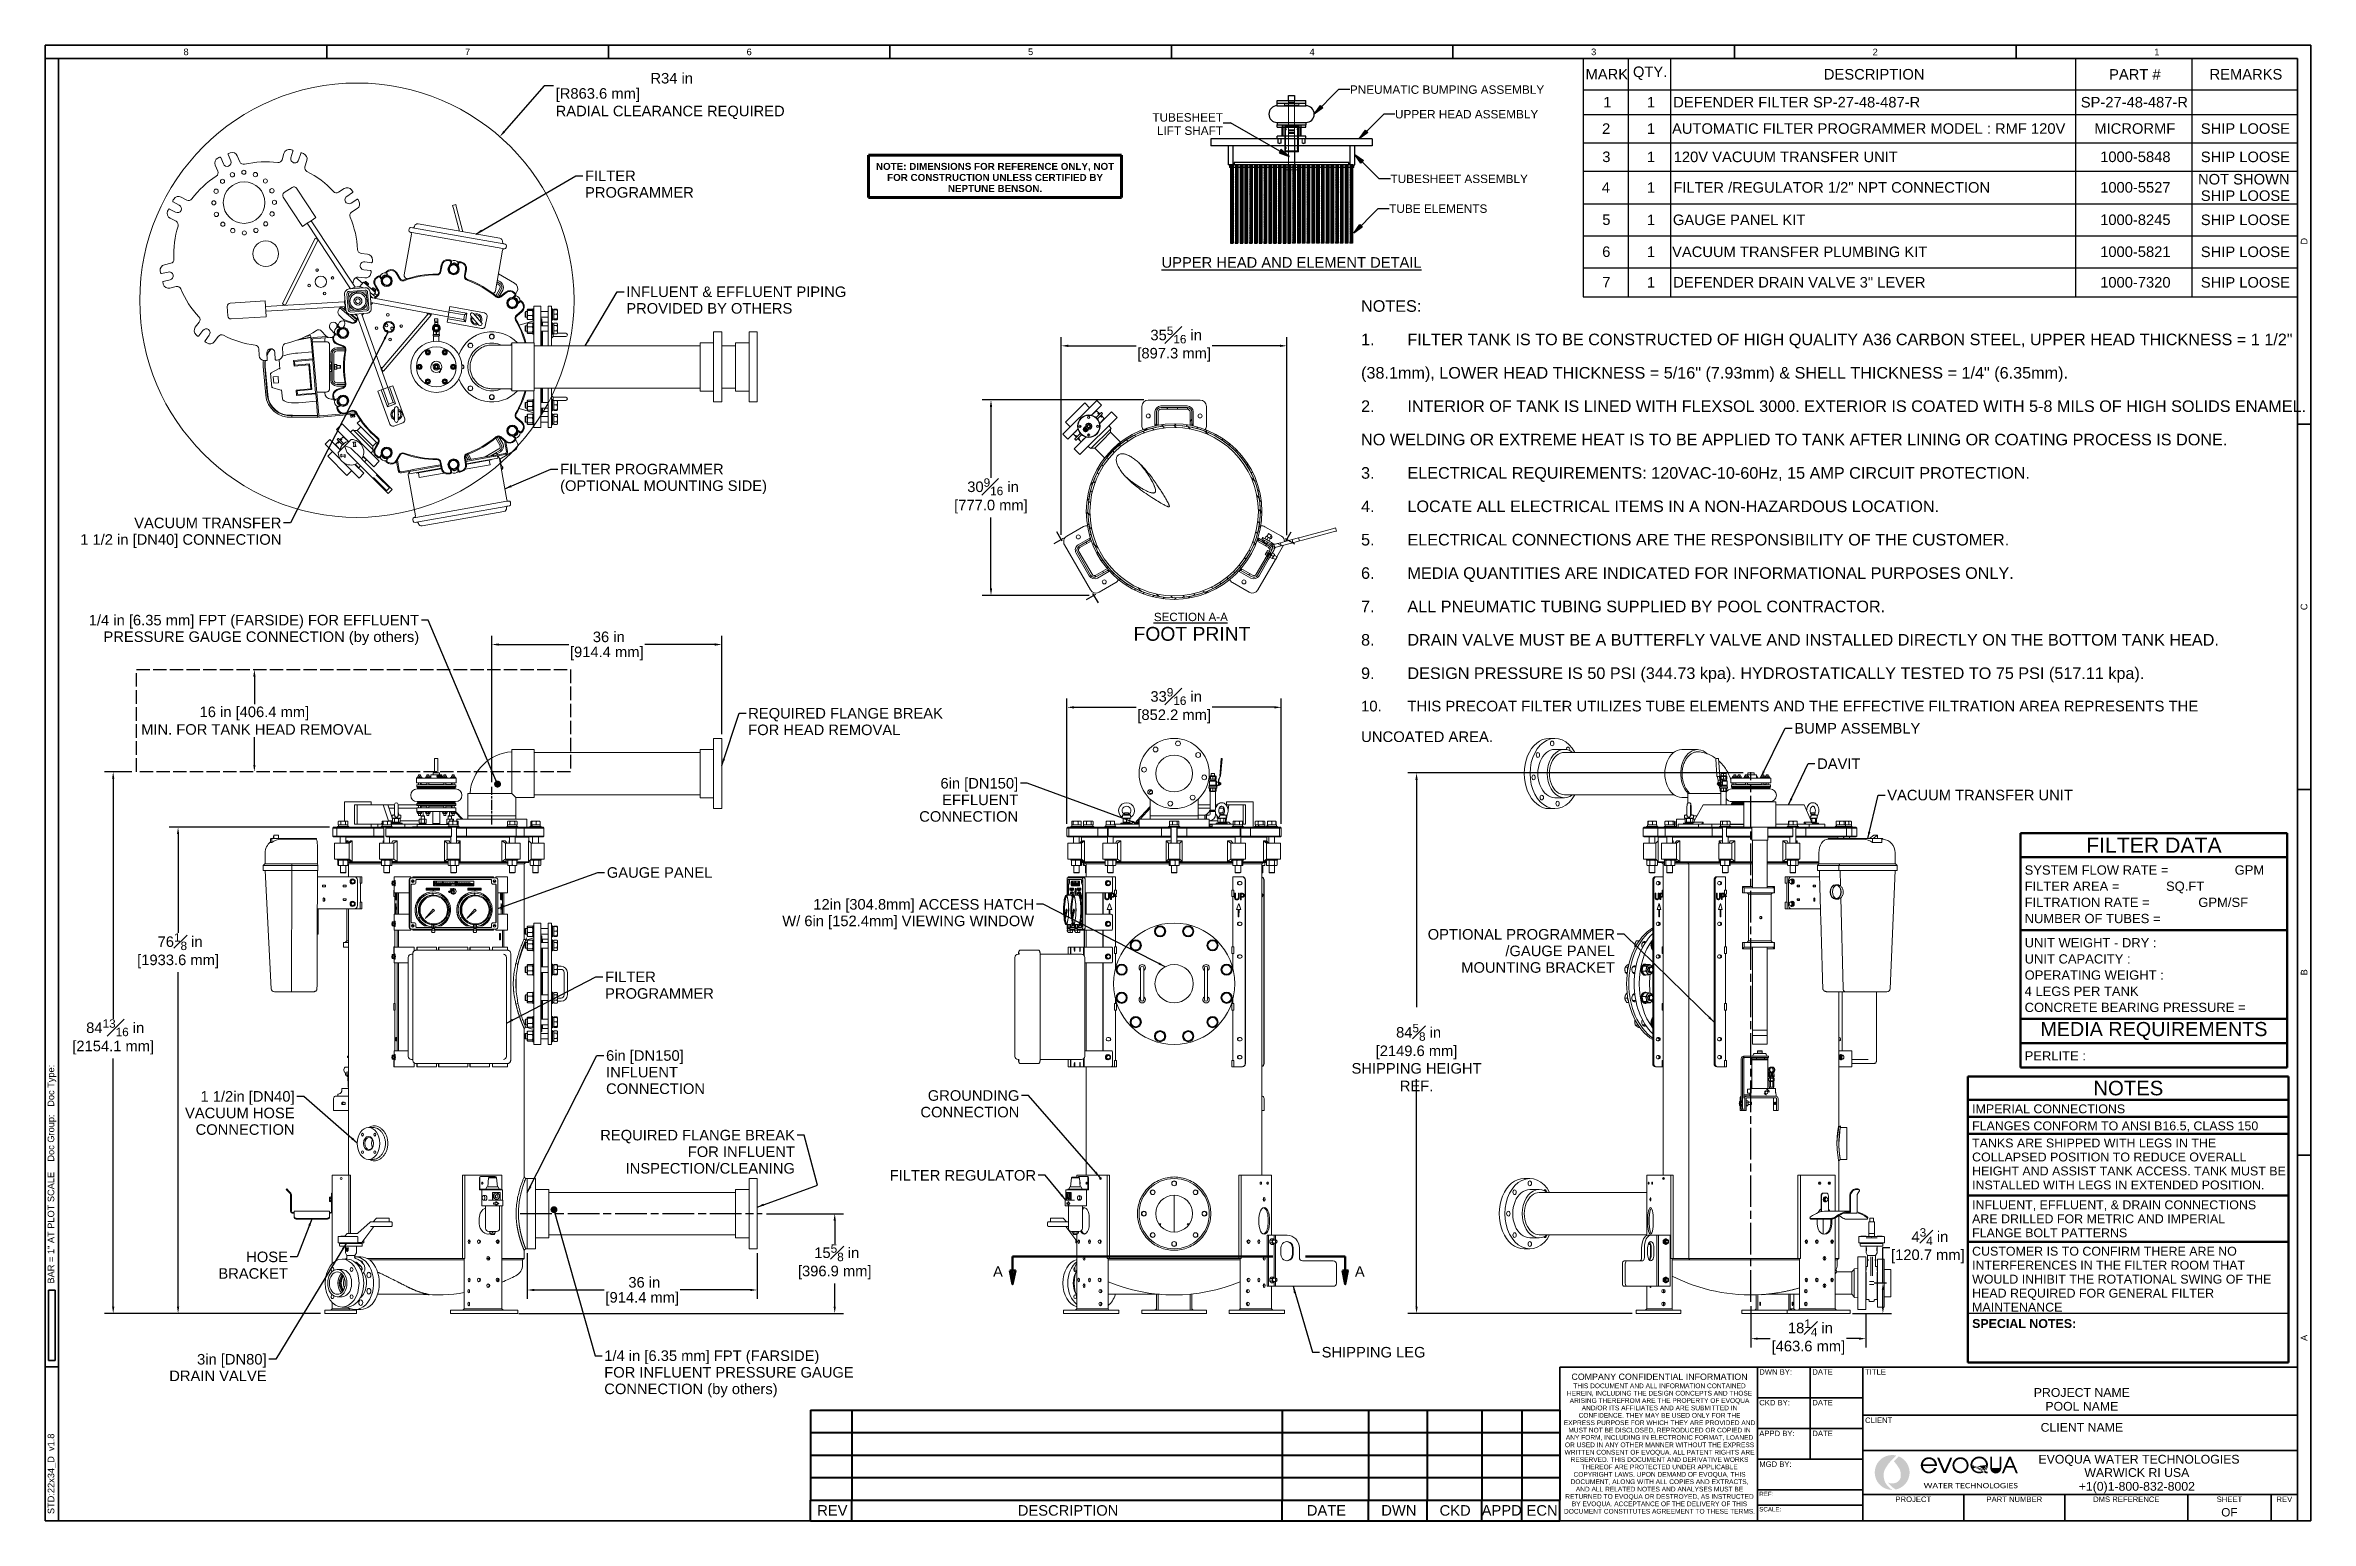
# Model space of a CAD drawing. Header units: inches. Extents: x 14 to 368, y 5 to 236.
import ezdxf
from ezdxf.enums import TextEntityAlignment as Align

# ---------------------------------------------------------------- set-up
doc = ezdxf.new("R2010")
doc.units = ezdxf.units.IN
doc.header["$LTSCALE"] = 11
doc.header["$MEASUREMENT"] = 0
for name, pattern in [('CHAIN', [0.7087, 0.4724, -0.0591, 0.1181, -0.0591]), ('DASHED', [0.2067, 0.1654, -0.0413]), ('DASHED_SPACE', [0.2067, 0.1654, -0.0413]), ('DOUBLE_DASH_CHAIN', [1.2403, 0.6614, -0.0827, 0.1654, -0.0827, 0.1654, -0.0827]), ('HIDD1', [0.09713, 0.064753, -0.032377])]:
    doc.linetypes.add(name, pattern=pattern)
doc.layers.get('0').update_dxf_attribs({"lineweight": 25})
for name, color, linetype, lineweight in [('Border', 7, 'Continuous', 35), ('Centerline (ANSI)', 7, 'Continuous', 25), ('Dimension (ANSI)', 7, 'Continuous', 25), ('Hatch', 7, 'Continuous', 18), ('Hatch (ANSI)', 7, 'Continuous', 18), ('Hidden', 7, 'DASHED', 18), ('Section Line', 7, 'DOUBLE_DASH_CHAIN', 50), ('Sketch Geometry (ANSI)', 7, 'Continuous', 25), ('Sketch Geometry(MEMCOR)', 7, 'Continuous', 50), ('Symbol', 7, 'Continuous', 25), ('Symbol (ANSI)', 7, 'Continuous', 25), ('Symbols(MEMCOR)', 7, 'Continuous', 25), ('Title', 7, 'Continuous', 35), ('Visible', 7, 'Continuous', 18), ('Visible (ANSI)', 7, 'Continuous', 50)]:
    doc.layers.add(name, color=color, linetype=linetype, lineweight=lineweight)
doc.layers.add('Brade', color=5, linetype='Continuous', lineweight=25, true_color=0x0000ff)
doc.layers.add('Centerline', color=5, linetype='CHAIN', lineweight=25, true_color=0x0000ff)
doc.styles.add('MEMCOR', font='arial.ttf')
doc.styles.add('MEMCOR Medium', font='arial.ttf')
doc.styles.add('Note Text (ANSI)', font='arial.ttf')
doc.styles.get("Standard").update_dxf_attribs({"font": 'arial.ttf'})
doc.styles.add('Standard A-B-C', font='arial.ttf')
doc.styles.add('Standard D-E', font='arial.ttf')
doc.styles.add('Standard D-E NeptuneBenson', font='arial.ttf')
doc.styles.add('Standard Large', font='arial.ttf')
doc.styles.add('Text Style347', font='arial.ttf')
doc.dimstyles.new('Default (ANSI)', dxfattribs={"dimscale": 11, "dimtxt": 0.15, "dimasz": 0.098425, "dimexe": 0.125, "dimexo": 0.0625, "dimgap": 0.031496, "dimtad": 0, "dimtih": 1, "dimtoh": 1, "dimdec": 4, "dimrnd": 1e-08, "dimzin": 3, "dimdsep": 46, "dimlunit": 5, "dimtxsty": 'MEMCOR Medium', "dimcen": 0.09, "dimdle": 0.393701, "dimclrd": 256, "dimclre": 256, "dimclrt": 256, "dimadec": 0, "dimazin": 1, "dimtfac": 0.8, "dimtofl": 0, "dimtmove": 0, "dimatfit": 3, "dimfxl": 1, "dimfrac": 1, "dimtolj": 1, "dimtzin": 4, "dimlwd": -1, "dimlwe": -1, "dimarcsym": 0})
doc.dimstyles.new('Default (ANSI)$7', dxfattribs={"dimscale": 11, "dimtxt": 0.15, "dimasz": 0.098425, "dimexe": 0.125, "dimexo": 0.0625, "dimgap": 0.031496, "dimtad": 0, "dimtih": 1, "dimtoh": 1, "dimdec": 4, "dimrnd": 1e-08, "dimzin": 3, "dimdsep": 46, "dimlunit": 5, "dimtxsty": 'MEMCOR Medium', "dimcen": 0.09, "dimdle": 0.393701, "dimclrd": 256, "dimclre": 256, "dimclrt": 256, "dimadec": 0, "dimazin": 1, "dimtfac": 0.8, "dimtofl": 0, "dimtmove": 0, "dimatfit": 3, "dimfxl": 1, "dimfrac": 1, "dimtolj": 1, "dimtzin": 4, "dimlwd": -1, "dimlwe": -1, "dimarcsym": 0})
doc.dimstyles.new('Default (ANSI)-01', dxfattribs={"dimscale": 11, "dimtxt": 0.15, "dimasz": 0.098425, "dimexe": 0.125, "dimexo": 0.0625, "dimgap": 0.031496, "dimtad": 0, "dimtih": 1, "dimtoh": 1, "dimdec": 4, "dimrnd": 1e-08, "dimzin": 3, "dimdsep": 46, "dimlunit": 5, "dimtxsty": 'MEMCOR Medium', "dimcen": 0.09, "dimdle": 0.393701, "dimclrd": 256, "dimclre": 256, "dimclrt": 256, "dimadec": 0, "dimazin": 1, "dimtfac": 0.8, "dimtofl": 0, "dimtmove": 0, "dimatfit": 3, "dimfxl": 1, "dimfrac": 1, "dimtolj": 1, "dimtzin": 4, "dimlwd": -1, "dimlwe": -1, "dimarcsym": 0})
doc.dimstyles.new('Default D-E$7', dxfattribs={"dimscale": 11, "dimtxt": 0.15, "dimasz": 0.098425, "dimexe": 0.125, "dimexo": 0.0625, "dimgap": 0.031496, "dimtad": 0, "dimtih": 1, "dimtoh": 1, "dimrnd": 1e-08, "dimzin": 4, "dimdsep": 46, "dimtxsty": 'Standard D-E', "dimcen": 0.09, "dimdle": 0.393701, "dimclrd": 256, "dimclre": 256, "dimclrt": 256, "dimadec": 0, "dimazin": 1, "dimtfac": 1, "dimtofl": 0, "dimtmove": 0, "dimatfit": 3, "dimfxl": 1, "dimtolj": 1, "dimtzin": 4, "dimlwd": -1, "dimlwe": -1, "dimarcsym": 0})
doc.dimstyles.new('in [mm] D-E NeptuneBenson$7', dxfattribs={"dimscale": 11, "dimtxt": 0.15, "dimasz": 0.098425, "dimexe": 0.125, "dimexo": 0.063, "dimgap": 0.031496, "dimtad": 0, "dimtih": 1, "dimtoh": 1, "dimdec": 4, "dimrnd": 1e-08, "dimzin": 3, "dimdsep": 46, "dimlunit": 5, "dimtxsty": 'Standard D-E', "dimcen": 0.09, "dimdle": 0.393701, "dimclrd": 256, "dimclre": 256, "dimclrt": 256, "dimadec": 1, "dimazin": 1, "dimtfac": 1, "dimtofl": 0, "dimtmove": 0, "dimatfit": 3, "dimfxl": 1, "dimfrac": 1, "dimtolj": 1, "dimtzin": 4, "dimlwd": -1, "dimlwe": -1, "dimarcsym": 0})

msp = doc.modelspace()

# ---------------------------------------------------------------- texts
at = {"layer": 'Symbol', "char_height": 1.65000005, "attachment_point": 1, "line_spacing_factor": 0.944221, "style": 'Standard D-E'}
for s, insert, width in [('\\fArial|b0|i0;FILTER\\P\\fArial|b0|i0;PROGRAMMER', (98.269468, 216.895097), 17.03700588), ('\\fArial|b0|i0;FILTER PROGRAMMER\\P\\fArial|b0|i0;(OPTIONAL MOUNTING SIDE)', (94.367012, 170.976932), 32.4051474), ('\\fArial|b0|i0;FILTER\\P\\fArial|b0|i0;PROGRAMMER', (101.414227, 91.467719), 17.03700588)]:
    msp.add_mtext(s, dxfattribs=dict(at, insert=insert, width=width))
at = {"layer": 'Symbol', "attachment_point": 7}
for s, insert, char_height, style in [('FOOT PRINT', (184.158828, 143.239751), 2.1653543, 'Standard Large'), ('SECTION A-A', (187.347828, 146.329383), 1.29799995, 'Text Style347')]:
    msp.add_mtext(s, dxfattribs=dict(at, insert=insert, char_height=char_height, style=style))
at = {"layer": 'Symbol', "insert": (287.6432, 130.392438), "char_height": 1.65000005, "width": 19.73208912, "attachment_point": 1, "style": 'Standard D-E'}
msp.add_mtext('\\fArial|b0|i0;BUMP ASSEMBLY', dxfattribs=at)
at = {"layer": 'Symbol (ANSI)'}
for s, insert, char_height, width, attachment_point, line_spacing_factor, style in [('\\fArial|b0|i0;INFLUENT & EFFLUENT PIPING\\P\\fArial|b0|i0;PROVIDED BY OTHERS', (104.730353, 198.738991), 1.65000005, 34.4588428, 1, 0.944221, 'MEMCOR Medium'), ('NOTES:\\P1.^IFILTER TANK IS TO BE CONSTRUCTED OF HIGH QUALITY A36 CARBON STEEL, UPPER HEAD THICKNESS = 1 1/2" \\P(38.1mm), LOWER HEAD THICKNESS = 5/16" (7.93mm) & SHELL THICKNESS = 1/4" (6.35mm).\\P2.^IINTERIOR OF TANK IS LINED WITH FLEXSOL 3000. EXTERIOR IS COATED WITH 5-8 MILS OF HIGH SOLIDS ENAMEL. \\PNO WELDING OR EXTREME HEAT IS TO BE APPLIED TO TANK AFTER LINING OR COATING PROCESS IS DONE.\\P3.^IELECTRICAL REQUIREMENTS: 120VAC-10-60Hz, 15 AMP CIRCUIT PROTECTION.\\P4.^ILOCATE ALL ELECTRICAL ITEMS IN A NON-HAZARDOUS LOCATION.\\P5.^IELECTRICAL CONNECTIONS ARE THE RESPONSIBILITY OF THE CUSTOMER.\\P6.^IMEDIA QUANTITIES ARE INDICATED FOR INFORMATIONAL PURPOSES ONLY.\\P7.^IALL PNEUMATIC TUBING SUPPLIED BY POOL CONTRACTOR.\\P8.^IDRAIN VALVE MUST BE A BUTTERFLY VALVE AND INSTALLED DIRECTLY ON THE BOTTOM TANK HEAD.\\P{\\H1x;9.^IDESIGN PRESSURE IS 50 PSI (344.73 kpa). HYDROSTATICALLY TESTED TO 75 PSI (517.11 kpa).\\P\\H0.91667x;10.^ITHIS PRECOAT FILTER UTILIZES TUBE ELEMENTS AND THE EFFECTIVE FILTRATION AREA REPRESENTS THE \\PUNCOATED AREA.}', (219.791202, 196.586037), 1.814999942, 148.64247032, 1, 1.727336, 'Standard D-E NeptuneBenson'), ('\\fArial|b0|i0;VACUUM TRANSFER\\P\\fArial|b0|i0;1 1/2 in [DN40] CONNECTION', (50.718794, 162.549235), 1.65000005, 31.51097767, 3, 0.944221, 'MEMCOR Medium'), ('\\fArial|b0|i0;1/4 in [6.35 mm] FPT (FARSIDE) FOR EFFLUENT\\P\\fArial|b0|i0;PRESSURE GAUGE CONNECTION (by others)\\P', (72.293667, 147.327882), 1.65000005, 51.74611535, 3, 0.944221, 'MEMCOR Medium'), ('\\fArial|b0|i0;REQUIRED FLANGE BREAK\\P\\fArial|b0|i0;FOR HEAD REMOVAL', (123.823589, 132.743075), 1.65000005, 30.49230444, 1, 0.944221, 'MEMCOR Medium'), ('\\fArial|b0|i0;6in [DN150] \\P\\fArial|b0|i0;EFFLUENT\\P\\fArial|b0|i0;CONNECTION', (166.096549, 121.783103), 1.65000005, 15.49893411, 3, 0.944221, 'Standard D-E'), ('\\fArial|b0|i0;12in [304.8mm] ACCESS HATCH\\P\\fArial|b0|i0;W/ 6in [152.4mm] VIEWING WINDOW', (168.597264, 102.83049), 1.65000005, 39.44405646, 3, 0.944221, 'MEMCOR Medium'), ('\\fArial|b0|i0;OPTIONAL PROGRAMMER\\P\\fArial|b0|i0;/GAUGE PANEL\\P\\fArial|b0|i0;MOUNTING BRACKET', (259.553704, 98.134396), 1.65000005, 29.33529193, 3, 0.944221, 'MEMCOR Medium'), ('\\fArial|b0|i0;6in [DN150]\\P\\fArial|b0|i0;INFLUENT\\P\\fArial|b0|i0;CONNECTION', (101.560576, 79.155716), 1.65000005, 15.49893411, 1, 0.944221, 'Standard D-E'), ('\\fArial|b0|i0;1 1/2in [DN40] \\P\\fArial|b0|i0;VACUUM HOSE\\P\\fArial|b0|i0;CONNECTION\\P', (52.784266, 72.759154), 1.65000005, 17.16654085, 3, 0.944221, 'Standard D-E'), ('\\fArial|b0|i0;GROUNDING\\P\\fArial|b0|i0;CONNECTION', (166.283563, 72.895734), 1.65000005, 15.49893411, 3, 0.944221, 'MEMCOR Medium'), ('\\fArial|b0|i0;REQUIRED FLANGE BREAK\\P\\fArial|b0|i0;FOR INFLUENT\\P\\fArial|b0|i0;INSPECTION/CLEANING', (131.135239, 66.690427), 1.65000005, 30.49230444, 3, 0.944221, 'MEMCOR Medium'), ('\\fArial|b0|i0;HOSE\\P\\fArial|b0|i0;BRACKET', (51.73979, 47.631146), 1.65000005, 10.89100688, 3, 0.944221, 'Standard D-E'), ('\\fArial|b0|i0;1/4 in [6.35 mm] FPT (FARSIDE) \\P\\fArial|b0|i0;FOR INFLUENT PRESSURE GAUGE \\P\\fArial|b0|i0;CONNECTION (by others)', (101.279761, 32.157585), 1.65000005, 39.71318936, 1, 0.944221, 'MEMCOR Medium'), ('\\fArial|b0|i0;3in [DN80]\\P\\fArial|b0|i0;DRAIN VALVE', (48.404413, 31.601294), 1.65000005, 15.24740983, 3, 0.944221, 'MEMCOR Medium')]:
    msp.add_mtext(s, dxfattribs=dict(at, insert=insert, char_height=char_height, width=width, attachment_point=attachment_point, line_spacing_factor=line_spacing_factor, style=style))
at = {"layer": 'Symbol (ANSI)', "char_height": 1.65000005}
for s, insert, width, attachment_point, style in [('\\fArial|b0|i0;DAVIT', (291.211811, 124.853703), 6.78990155, 1, 'MEMCOR Medium'), ('\\fArial|b0|i0;VACUUM TRANSFER UNIT', (302.187035, 119.93489), 29.0774796, 1, 'MEMCOR Medium'), ('\\fArial|b0|i0;GAUGE PANEL', (101.679526, 107.813214), 16.52892687, 1, 'Standard D-E'), ('\\fArial|b0|i0;FILTER REGULATOR', (168.895773, 60.403265), 22.93022298, 3, 'MEMCOR Medium'), ('\\fArial|b0|i0;SHIPPING LEG', (213.619748, 32.703192), 16.2711135, 1, 'MEMCOR Medium')]:
    msp.add_mtext(s, dxfattribs=dict(at, insert=insert, width=width, attachment_point=attachment_point, style=style))

# ---------------------------------------------------------------- blocks, each defined once
blk = doc.blocks.new('Borders 22x34_D')
at = {"layer": 'Border'}
for p, q in [((33.5, 21.5), (1.25, 21.5)), ((1.25, 21.5), (1.25, 0.5)), ((33.312, 21.312), (1.25, 21.312)), ((1.437, 0.5), (1.437, 21.312)), ((5.258, 21.5), (5.258, 21.312)), ((9.266, 21.5), (9.266, 21.312)), ((13.273, 21.5), (13.273, 21.312)), ((17.281, 21.5), (17.281, 21.312)), ((21.289, 21.5), (21.289, 21.312)), ((25.297, 21.5), (25.297, 21.312)), ((29.305, 21.5), (29.305, 21.312)), ((33.312, 0.5), (33.312, 21.312)), ((33.5, 0.5), (33.5, 21.5)), ((33.312, 16.109), (33.5, 16.109)), ((33.312, 10.906), (33.5, 10.906)), ((33.312, 5.703), (33.5, 5.703)), ((1.391, 3.781), (1.297, 3.781)), ((1.297, 3.781), (1.297, 2.781)), ((1.391, 2.781), (1.391, 3.781)), ((1.25, 2.688), (1.437, 2.688)), ((1.297, 2.781), (1.391, 2.781)), ((1.25, 0.5), (33.5, 0.5)), ((1.25, 0.5), (7.811, 0.5))]:
    blk.add_line(p, q, dxfattribs=at)
at = {"layer": 'Border', "char_height": 0.094, "attachment_point": 5, "style": 'Standard A-B-C'}
for s, insert in [('\\fArial|b0|i0;{\\H0.0940;8}', (3.254, 21.406)), ('\\fArial|b0|i0;{\\H0.0940;7}', (7.262, 21.407)), ('\\fArial|b0|i0;{\\H0.0940;6}', (11.27, 21.406)), ('\\fArial|b0|i0;{\\H0.0940;5}', (15.277, 21.407)), ('\\fArial|b0|i0;{\\H0.0940;4}', (19.285, 21.406)), ('\\fArial|b0|i0;{\\H0.0940;3}', (23.293, 21.406)), ('\\fArial|b0|i0;{\\H0.0940;2}', (27.301, 21.406)), ('\\fArial|b0|i0;{\\H0.0940;1}', (31.309, 21.406))]:
    blk.add_mtext(s, dxfattribs=dict(at, insert=insert))
at = {"layer": 'Border', "char_height": 0.094, "rotation": 90, "style": 'Standard A-B-C'}
for s, insert, attachment_point in [('\\fArial|b0|i0;{\\H0.0940;D}', (33.406, 18.711), 5), ('\\fArial|b0|i0;{\\H0.0940;C}', (33.406, 13.508), 5), ('\\fArial|b0|i0;{\\H0.0940;B}', (33.406, 8.305), 5), ('\\fArial|b0|i0;{\\H0.0940;BAR = 1" AT PLOT SCALE    Doc Group:   Doc Type: }', (1.344, 3.875), 4), ('\\fArial|b0|i0;{\\H0.0940;A}', (33.406, 3.102), 5), ('\\fArial|b0|i0;{\\H0.0940;STD:22x34_D  v1.8}', (1.344, 0.594), 4)]:
    blk.add_mtext(s, dxfattribs=dict(at, insert=insert, attachment_point=attachment_point))
blk = doc.blocks.new('Title Blocks D-E')
at = {"layer": 'Hatch'}
h = blk.add_hatch(color=256, dxfattribs=at)
edge = h.paths.add_edge_path()
edge.add_arc((19.982, 9.944), 0.248, 76.679, 270.1895)
edge.add_spline(control_points=[(19.983, 9.696), (19.953, 9.717), (19.907, 9.758), (19.877, 9.809), (19.863, 9.86), (19.859, 9.914), (19.864, 9.955), (19.882, 9.997), (19.916, 10.051), (19.948, 10.092), (19.993, 10.14), (20.039, 10.185)], knot_values=[1, 1, 1, 1, 1, 2, 3, 4, 5, 6, 7, 8, 9, 9, 9, 9, 9], degree=4, periodic=0)
h = blk.add_hatch(color=256, dxfattribs=at)
edge = h.paths.add_edge_path()
edge.add_line((20.077, 10.173), (20.007, 10.102))
edge.add_spline(control_points=[(20.007, 10.102), (20.039, 10.066), (20.062, 10.032), (20.08, 10.006), (20.093, 9.983), (20.106, 9.938), (20.106, 9.885), (20.097, 9.845), (20.065, 9.813), (20.035, 9.793), (19.989, 9.788), (19.943, 9.788), (19.923, 9.803)], knot_values=[1, 1, 1, 1, 1, 2, 3, 4, 5, 6, 7, 8, 9, 10, 10, 10, 10, 10], degree=4, periodic=0)
edge.add_spline(control_points=[(19.923, 9.803), (19.945, 9.77), (19.968, 9.745), (19.996, 9.724), (20.035, 9.701)], knot_values=[1, 1, 1, 1, 1, 2, 2, 2, 2, 2], degree=4, periodic=0)
edge.add_arc((19.982, 9.944), 0.248, 282.2596, 427.5742)
h = blk.add_hatch(color=256, dxfattribs=at)
edge = h.paths.add_edge_path(flags=0)
edge.add_arc((20.505, 10.051), 0.0859, 6.7767, 173.2233)
edge.add_line((20.419, 10.061), (20.59, 10.061))
edge = h.paths.add_edge_path()
edge.add_arc((20.505, 10.046), 0.116, 354.8678, 699.9289)
edge.add_line((20.613, 10.006), (20.583, 10.006))
edge.add_arc((20.504, 10.041), 0.0853, 183.1818, 336.4721, ccw=False)
edge.add_line((20.419, 10.036), (20.62, 10.036))
blk.add_hatch(color=256, dxfattribs=at).paths.add_polyline_path([(20.839, 10.157), (20.746, 9.936), (20.714, 9.936), (20.62, 10.157), (20.651, 10.157), (20.73, 9.972), (20.808, 10.157)])
h = blk.add_hatch(color=256, dxfattribs=at)
edge = h.paths.add_edge_path(flags=0)
edge.add_arc((20.955, 10.047), 0.089, 0, 360)
edge = h.paths.add_edge_path()
edge.add_arc((20.955, 10.047), 0.115, 0, 360)
h = blk.add_hatch(color=256, dxfattribs=at)
edge = h.paths.add_edge_path(flags=0)
edge.add_spline(control_points=[(21.29, 9.982), (21.287, 9.984), (21.279, 9.99), (21.266, 10.001), (21.249, 10.013), (21.218, 10.031), (21.173, 10.034), (21.147, 10.031), (21.125, 10.026)], knot_values=[-5.525972, -5.525972, -5.525972, -5.525972, -5.525972, -5, -4, -3, -2, -1, -1, -1, -1, -1], degree=4, periodic=0)
edge.add_arc((21.221, 10.054), 0.0997, 182.5887, 196.4669, ccw=False)
edge.add_arc((21.221, 10.048), 0.0996, 0.9395, 179.0605, ccw=False)
edge.add_arc((21.221, 10.054), 0.0997, 313.5602, 357.4113, ccw=False)
edge = h.paths.add_edge_path(flags=0)
edge.add_spline(control_points=[(21.136, 10.001), (21.147, 10.007), (21.164, 10.008), (21.188, 10.008), (21.224, 9.998), (21.249, 9.984), (21.261, 9.975), (21.268, 9.969), (21.27, 9.967)], knot_values=[-5.475497, -5.475497, -5.475497, -5.475497, -5.475497, -4.475497, -3.475497, -2.475497, -1.475497, -1, -1, -1, -1, -1], degree=4, periodic=0)
edge.add_arc((21.221, 10.054), 0.0997, 211.8702, 299.6018, ccw=False)
edge = h.paths.add_edge_path()
edge.add_line((21.343, 9.955), (21.343, 9.931))
edge.add_spline(control_points=[(21.343, 9.931), (21.326, 9.931), (21.312, 9.932), (21.302, 9.94), (21.292, 9.948), (21.289, 9.951)], knot_values=[6.426385, 6.426385, 6.426385, 6.426385, 6.426385, 7.426385, 8, 8, 8, 8, 8], degree=4, periodic=0)
edge.add_arc((21.221, 10.057), 0.126, 183.1673, 302.8004, ccw=False)
edge.add_arc((21.221, 10.046), 0.126, 2.9412, 178.4354, ccw=False)
edge.add_arc((21.221, 10.057), 0.126, 314.2286, 358.2094, ccw=False)
edge.add_spline(control_points=[(21.309, 9.966), (21.311, 9.965), (21.316, 9.961), (21.322, 9.958), (21.331, 9.955), (21.343, 9.955)], knot_values=[6.5852, 6.5852, 6.5852, 6.5852, 6.5852, 7, 8, 8, 8, 8, 8], degree=4, periodic=0)
h = blk.add_hatch(color=256, dxfattribs=at)
edge = h.paths.add_edge_path()
edge.add_arc((21.457, 10.009), 0.0797, 180, 360)
edge.add_line((21.537, 10.009), (21.537, 10.168))
edge.add_line((21.537, 10.168), (21.51, 10.168))
edge.add_line((21.51, 10.168), (21.51, 10.008))
edge.add_arc((21.456, 10.008), 0.0532, -180, 0, ccw=False)
edge.add_line((21.403, 10.008), (21.403, 10.168))
edge.add_line((21.403, 10.168), (21.378, 10.168))
edge.add_line((21.378, 10.168), (21.378, 10.009))
h = blk.add_hatch(color=256, dxfattribs=at)
h.paths.add_polyline_path([(21.615, 10.036), (21.658, 10.135), (21.7, 10.036)], flags=0)
h.paths.add_polyline_path([(21.771, 9.934), (21.743, 9.934), (21.71, 10.012), (21.605, 10.012), (21.571, 9.934), (21.543, 9.934), (21.644, 10.168), (21.672, 10.168)])
at = {"layer": 'Title'}
for p, q in [((18.065, 11.445), (15.252, 11.445)), ((15.252, 11.445), (15.252, 9.258)), ((19.565, 11.445), (18.065, 11.445)), ((18.065, 11.445), (18.065, 9.258)), ((18.065, 9.258), (18.065, 11.445)), ((18.815, 11.445), (18.815, 10.133)), ((19.565, 11.445), (25.752, 11.445)), ((19.565, 9.258), (19.565, 11.445)), ((19.565, 9.258), (19.565, 11.445)), ((25.752, 11.445), (25.752, 9.258)), ((18.065, 11.008), (19.565, 11.008)), ((19.565, 10.758), (25.752, 10.758)), ((18.065, 10.57), (19.565, 10.57)), ((18.065, 10.133), (19.565, 10.133)), ((19.565, 10.258), (25.752, 10.258)), ((18.065, 9.695), (19.565, 9.695)), ((18.065, 9.477), (19.565, 9.477)), ((19.565, 9.633), (25.752, 9.633)), ((21.002, 9.633), (21.002, 9.258)), ((22.44, 9.633), (22.44, 9.258)), ((24.19, 9.633), (24.19, 9.258)), ((25.377, 9.633), (25.377, 9.258)), ((15.252, 9.258), (18.065, 9.258)), ((18.065, 9.258), (19.565, 9.258)), ((25.752, 9.258), (19.565, 9.258)), ((25.752, 9.258), (25.752, 9.258)), ((25.752, 9.258), (25.94, 9.258))]:
    blk.add_line(p, q, dxfattribs=at)
at = {"layer": 'Title', "insert": (16.67, 11.352), "char_height": 0.06, "width": 2.72591, "attachment_point": 2, "line_spacing_factor": 0.757101, "style": 'Standard A-B-C'}
blk.add_mtext('\\pxsm0.94;\\fArial|b0|i0;{\\H0.0900;COMPANY CONFIDENTIAL INFORMATION\\P}\\fArial|b0|i0;{\\H0.0670;THIS DOCUMENT AND ALL INFORMATION CONTAINED HEREIN, INCLUDING THE DESIGN CONCEPTS AND THOSE ARISING THEREFROM ARE THE PROPERTY OF EVOQUA AND/OR ITS AFFILIATES AND ARE SUBMITTED IN CONFIDENCE. THEY MAY BE USED ONLY FOR THE EXPRESS PURPOSE FOR WHICH THEY ARE PROVIDED AND MUST NOT BE DISCLOSED, REPRODUCED OR COPIED IN ANY FORM, INCLUDING IN ELECTRONIC FORMAT, LOANED OR USED IN ANY OTHER MANNER WITHOUT THE EXPRESS WRITTEN CONSENT OF EVOQUA. ALL PATENT RIGHTS ARE RESERVED. THIS DOCUMENT AND DERIVATIVE WORKS THEREOF ARE PROTECTED UNDER APPLICABLE COPYRIGHT LAWS. UPON DEMAND OF EVOQUA, THIS DOCUMENT, ALONG WITH ALL COPIES AND EXTRACTS, AND ALL RELATED NOTES AND ANALYSES MUST BE RETURNED TO EVOQUA OR DESTROYED, AS INSTRUCTED BY EVOQUA. ACCEPTANCE OF THE DELIVERY OF THIS DOCUMENT CONSTITUTES AGREEMENT TO THESE TERMS}\\fArial|b0|i0;{\\H0.0680;.}', dxfattribs=at)
at = {"layer": 'Title'}
for s, insert, char_height, attachment_point, style in [('\\fArial|b0|i0;{\\H0.0780;DWN BY:}', (18.09, 11.414), 0.078, 1, 'Standard A-B-C'), ('\\fArial|b0|i0;{\\H0.0780;DATE}', (18.846, 11.414), 0.078, 1, 'Standard A-B-C'), ('\\fArial|b0|i0;{\\H0.0780;TITLE}', (19.596, 11.414), 0.078, 1, 'Standard A-B-C'), ('\\fArial|b0|i0;{\\H0.0780;CKD BY:}', (18.09, 10.977), 0.078, 1, 'Standard A-B-C'), ('\\fArial|b0|i0;{\\H0.0780;DATE}', (18.846, 10.977), 0.078, 1, 'Standard A-B-C'), ('\\fArial|b0|i0;{\\H0.0780;CLIENT}', (19.596, 10.727), 0.078, 1, 'Standard A-B-C'), ('\\fArial|b0|i0;{\\H0.0780;DATE}', (18.846, 10.539), 0.078, 1, 'Standard A-B-C'), ('\\fArial|b0|i0;{\\H0.0780;MGD BY:}', (18.09, 10.102), 0.078, 1, 'Standard A-B-C'), ('\\fArial|b0|i0;{\\H0.1250;EVOQUA WATER TECHNOLOGIES}', (22.065, 10.195), 0.125, 1, 'Standard A-B-C'), ('\\fCalibri|b0|i0;\\W1.20;{\\H0.0750;WATER TECHNOLOGIES}', (21.772, 9.795), 0.075, 3, 'Standard D-E'), ('\\fArial|b0|i0;{\\H0.0630;SCALE:}', (18.09, 9.452), 0.063, 1, 'Standard A-B-C'), ('\\fArial|b0|i0;{\\H0.0630;REF:}', (18.09, 9.67), 0.063, 1, 'Standard A-B-C'), ('\\fArial|b0|i0;{\\H0.0780;PROJECT}', (20.283, 9.602), 0.078, 2, 'Standard A-B-C'), ('\\fArial|b0|i0;{\\H0.0780;PART NUMBER}', (21.721, 9.602), 0.078, 2, 'Standard A-B-C'), ('\\fArial|b0|i0;{\\H0.0780;DMS REFERENCE}', (23.315, 9.602), 0.078, 2, 'Standard A-B-C'), ('\\fArial|b0|i0;{\\H0.0780;SHEET}', (24.783, 9.602), 0.078, 2, 'Standard A-B-C'), ('\\fArial|b0|i0;{\\H0.1200;OF}', (24.783, 9.377), 0.12, 5, 'Standard A-B-C'), ('\\fArial|b0|i0;{\\H0.0780;REV}', (25.565, 9.602), 0.078, 2, 'Standard A-B-C')]:
    blk.add_mtext(s, dxfattribs=dict(at, insert=insert, char_height=char_height, attachment_point=attachment_point, style=style))
at = {"layer": 'Title', "style": 'Standard A-B-C'}
for s, insert, char_height, attachment_point, line_spacing_factor in [('\\fArial|b0|i0;{\\H0.1250;\\P}\\fArial|b0|i0;{\\H0.1250; PROJECT NAME\\P}\\fArial|b0|i0;{\\H0.1250; POOL NAME}', (22.658, 11.082), 0.125, 5, 0.944221), ('\\fArial|b0|i0;{\\H0.1250; CLIENT NAME\\P}\\fArial|b0|i0;{\\H0.1250; }', (22.658, 10.487), 0.125, 5, 0.944221), ('\\fArial|b0|i0;{\\H0.0780;APPD BY:\\P}', (18.09, 10.539), 0.078, 1, 3.028468), ('\\fArial|b0|i0;{\\H0.1250;WARWICK RI USA\\P}\\fArial|b0|i0;{\\H0.1250;+1(0)1-800-832-8002}', (23.465, 10.006), 0.125, 2, 0.944221)]:
    blk.add_mtext(s, dxfattribs=dict(at, insert=insert, char_height=char_height, attachment_point=attachment_point, line_spacing_factor=line_spacing_factor))
at = {"layer": 'Title', "lineweight": 30, "flags": 63}
for tag, height, p in [('DESIGNER', 0.094, (18.44, 11.141)), ('CREATION_DATE', 0.094, (19.19, 11.141)), ('CHECKED_BY', 0.094, (18.44, 10.703)), ('CHECKED_DATE', 0.094, (19.19, 10.703)), ('ENG_APPROVED_BY', 0.094, (18.44, 10.266)), ('ENG_APPROVAL_DATE', 0.094, (19.19, 10.266)), ('MANAGER', 0.094, (18.815, 9.828)), ('PROJECT', 0.12, (20.283, 9.377)), ('PART_NUMBER', 0.12, (21.721, 9.377)), ('@DMS_Reference', 0.12, (23.315, 9.377)), ('Sheet_Number', 0.12, (24.502, 9.377)), ('REVISION_NUMBER', 0.12, (25.565, 9.377)), ('Number_of_sheets', 0.125, (25.065, 9.377))]:
    blk.add_attdef(tag, text='', height=height, dxfattribs=at).set_placement(p, align=Align.MIDDLE_CENTER)
for tag, height, p in [('!Reference', 0.078, (18.877, 9.527)), ('!Scale', 0.118, (18.877, 9.308))]:
    blk.add_attdef(tag, text='', height=height, dxfattribs=at).set_placement(p, align=Align.BOTTOM_CENTER)
blk = doc.blocks.new('NOTES')
at = {"layer": 'Sketch Geometry (ANSI)'}
blk.add_line((-2.075, -1.21), (2.075, -1.21), dxfattribs=at)
at = {"layer": 'Sketch Geometry(MEMCOR)'}
for p, q in [((-2.075, 1.85), (2.075, 1.85)), ((-2.075, -1.85), (-2.075, 1.85)), ((2.075, 1.85), (2.075, -1.85)), ((-2.075, 1.55), (2.075, 1.55)), ((-2.075, 1.33), (2.075, 1.33)), ((-2.075, 1.11), (2.075, 1.11)), ((-2.075, 1.11), (2.075, 1.11)), ((-2.075, 0.31), (2.075, 0.31)), ((-2.075, -0.29), (2.075, -0.29)), ((2.075, -1.85), (-2.075, -1.85))]:
    blk.add_line(p, q, dxfattribs=at)
at = {"layer": 'Symbols(MEMCOR)', "color": 7, "style": 'MEMCOR'}
for s, insert, char_height, attachment_point in [('\\fArial|b0|i0;{\\H0.1880;NOTES}', (0, 1.7), 0.188, 5), ('\\fArial|b0|i0;IMPERIAL CONNECTIONS', (-2.022, 1.49), 0.11497, 1), ('\\fArial|b1|i0;{\\H0.1150;SPECIAL NOTES:}', (-2.022, -1.288), 0.11497, 1)]:
    blk.add_mtext(s, dxfattribs=dict(at, insert=insert, char_height=char_height, attachment_point=attachment_point))
at = {"layer": 'Symbols(MEMCOR)', "color": 7, "insert": (-2.022, 1.27), "char_height": 0.11497, "width": 3.91379, "attachment_point": 1, "style": 'MEMCOR'}
blk.add_mtext('\\fArial|b0|i0;FLANGES CONFORM TO ANSI B16.5, CLASS 150', dxfattribs=at)
at = {"layer": 'Symbols(MEMCOR)', "color": 7, "char_height": 0.114972, "attachment_point": 1, "line_spacing_factor": 0.944221, "style": 'MEMCOR'}
for s, insert, width in [('\\fArial|b0|i0;TANKS ARE SHIPPED WITH LEGS IN THE COLLAPSED POSITION TO REDUCE OVERALL HEIGHT AND ASSIST TANK ACCESS. TANK MUST BE INSTALLED WITH LEGS IN EXTENDED POSITION.', (-2.022, 1.048), 4.12515), ('\\fArial|b0|i0;INFLUENT, EFFLUENT, & DRAIN CONNECTIONS ARE DRILLED FOR METRIC AND IMPERIAL FLANGE BOLT PATTERNS', (-2.022, 0.248), 3.92382), ('\\fArial|b0|i0;CUSTOMER IS TO CONFIRM THERE ARE NO INTERFERENCES IN THE FILTER ROOM THAT WOULD INHIBIT THE ROTATIONAL SWING OF THE HEAD REQUIRED FOR GENERAL FILTER MAINTENANCE', (-2.022, -0.352), 4.08313)]:
    blk.add_mtext(s, dxfattribs=dict(at, insert=insert, width=width))
at = {"layer": 'Symbols(MEMCOR)', "color": 7, "lineweight": 30, "flags": 63}
for tag, p in [('@Special_Notes', (-2.022, -1.483)), ('@Special_Notes1', (-2.022, -1.677))]:
    blk.add_attdef(tag, text='', height=0.115, dxfattribs=at).set_placement(p, align=Align.TOP_LEFT)
blk = doc.blocks.new('UPPER HEAD ADN ELEMENT DETAIL')
at = {"layer": 'Hatch (ANSI)'}
for points in [[(0.08, 0.372), (0.133, 0.425), (0.124, 0.433)], [(0.08, 0.372), (0.141, 0.416), (0.133, 0.425)], [(0.445, 0.258), (0.401, 0.197), (0.454, 0.249)], [(0.454, 0.249), (0.401, 0.197), (0.462, 0.24)], [(-0.163, 0.108), (-0.17, 0.097), (-0.099, 0.071)], [(-0.157, 0.119), (-0.163, 0.108), (-0.099, 0.071)], [(0.43, 0.041), (0.369, 0.085), (0.422, 0.032)], [(0.422, 0.032), (0.369, 0.085), (0.413, 0.023)], [(0.404, -0.414), (0.361, -0.475), (0.413, -0.423)], [(0.413, -0.423), (0.361, -0.475), (0.422, -0.432)]]:
    blk.add_hatch(color=256, dxfattribs=at).paths.add_polyline_path(points)
for p, q in [((-0.102, 0.504), (-0.06, 0.504)), ((-0.102, 0.47), (-0.102, 0.504)), ((-0.06, 0.504), (-0.06, 0.47)), ((-0.183, 0.47), (0.021, 0.47)), ((-0.183, 0.449), (-0.183, 0.47)), ((-0.183, 0.449), (0.021, 0.449)), ((-0.183, 0.432), (-0.183, 0.449)), ((-0.183, 0.432), (0.021, 0.432)), ((0.021, 0.449), (0.021, 0.47)), ((0.021, 0.432), (0.021, 0.449)), ((0.493, 0.197), (-0.655, 0.197)), ((-0.655, 0.197), (-0.655, 0.146)), ((-0.183, 0.313), (-0.183, 0.296)), ((-0.183, 0.313), (0.021, 0.313)), ((-0.183, 0.296), (0.021, 0.296)), ((-0.183, 0.279), (-0.183, 0.296)), ((-0.183, 0.279), (0.021, 0.279)), ((0.021, 0.214), (-0.183, 0.214)), ((-0.183, 0.197), (-0.183, 0.214)), ((-0.149, 0.214), (-0.149, 0.279)), ((-0.013, 0.214), (-0.013, 0.279)), ((0.021, 0.313), (0.021, 0.296)), ((0.021, 0.279), (0.021, 0.296)), ((0.021, 0.197), (0.021, 0.214)), ((0.401, 0.197), (0.027, 0.197)), ((0.493, 0.197), (0.493, 0.146)), ((0.493, 0.146), (-0.655, 0.146)), ((-0.532, 0.146), (-0.532, 0.01)), ((-0.498, 0.01), (-0.532, 0.01)), ((-0.523, 0.01), (-0.523, -0.007)), ((-0.498, 0.146), (-0.498, 0.01)), ((0.335, 0.01), (-0.498, 0.01)), ((0.327, 0.027), (-0.489, 0.027)), ((-0.489, 0.027), (-0.489, 0.01)), ((0.327, 0.01), (0.327, 0.027)), ((0.335, 0.01), (0.335, 0.146)), ((0.335, 0.01), (0.369, 0.01)), ((0.361, -0.007), (0.361, 0.01)), ((0.369, 0.01), (0.369, 0.146)), ((0.361, -0.007), (-0.523, -0.007))]:
    blk.add_line(p, q)
for centre, start, end in [((-0.183, 0.372), 90, 270), ((0.021, 0.372), 270, 90)]:
    blk.add_arc(centre, 0.0595, start, end)
at = {"layer": 'Brade', "lineweight": 25}
for p, q in [((-0.518, 0.012), (-0.495, 0.012)), ((-0.518, 0.01), (-0.518, 0.012)), ((-0.516, 0.01), (-0.516, 0.011)), ((-0.516, 0.011), (-0.497, 0.011)), ((-0.516, 0.01), (-0.497, 0.01)), ((-0.516, 0.01), (-0.497, 0.01)), ((-0.515, 0.01), (-0.515, -0.538)), ((-0.515, 0.01), (-0.515, -0.019)), ((-0.515, 0.008), (-0.515, 0.01)), ((-0.515, 0.01), (-0.497, 0.01)), ((-0.515, 0.008), (-0.498, 0.008)), ((-0.515, 0.008), (-0.498, 0.008)), ((-0.515, 0.007), (-0.498, 0.007)), ((-0.515, 0.005), (-0.498, 0.005)), ((-0.515, 0.004), (-0.498, 0.004)), ((-0.515, 0.002), (-0.498, 0.002)), ((-0.515, 0.001), (-0.498, 0.001)), ((-0.498, 0.01), (-0.498, -0.018)), ((-0.498, 0.008), (-0.498, 0.01)), ((-0.497, 0.01), (-0.497, 0.011)), ((-0.497, 0.01), (-0.497, -0.538)), ((-0.495, 0.01), (-0.495, 0.012)), ((-0.484, 0.012), (-0.461, 0.012)), ((-0.484, 0.01), (-0.484, 0.012)), ((-0.482, 0.01), (-0.482, 0.011)), ((-0.482, 0.011), (-0.463, 0.011)), ((-0.482, 0.01), (-0.463, 0.01)), ((-0.482, 0.01), (-0.463, 0.01)), ((-0.481, 0.01), (-0.481, -0.538)), ((-0.481, 0.01), (-0.481, -0.019)), ((-0.481, 0.008), (-0.481, 0.01)), ((-0.481, 0.01), (-0.463, 0.01)), ((-0.481, 0.008), (-0.464, 0.008)), ((-0.481, 0.008), (-0.464, 0.008)), ((-0.481, 0.007), (-0.464, 0.007)), ((-0.481, 0.005), (-0.464, 0.005)), ((-0.481, 0.004), (-0.464, 0.004)), ((-0.481, 0.002), (-0.464, 0.002)), ((-0.481, 0.001), (-0.464, 0.001)), ((-0.464, 0.01), (-0.464, -0.018)), ((-0.464, 0.008), (-0.464, 0.01)), ((-0.463, 0.01), (-0.463, 0.011)), ((-0.463, 0.01), (-0.463, -0.538)), ((-0.461, 0.01), (-0.461, 0.012)), ((-0.45, 0.012), (-0.427, 0.012)), ((-0.45, 0.01), (-0.45, 0.012)), ((-0.448, 0.01), (-0.448, 0.011)), ((-0.448, 0.011), (-0.429, 0.011)), ((-0.448, 0.01), (-0.429, 0.01)), ((-0.448, 0.01), (-0.429, 0.01)), ((-0.447, 0.01), (-0.447, -0.538)), ((-0.447, 0.01), (-0.447, -0.019)), ((-0.447, 0.008), (-0.447, 0.01)), ((-0.447, 0.01), (-0.429, 0.01)), ((-0.447, 0.008), (-0.43, 0.008)), ((-0.447, 0.008), (-0.43, 0.008)), ((-0.447, 0.007), (-0.43, 0.007)), ((-0.447, 0.005), (-0.43, 0.005)), ((-0.447, 0.004), (-0.43, 0.004)), ((-0.447, 0.002), (-0.43, 0.002)), ((-0.447, 0.001), (-0.43, 0.001)), ((-0.43, 0.01), (-0.43, -0.018)), ((-0.43, 0.008), (-0.43, 0.01)), ((-0.429, 0.01), (-0.429, 0.011)), ((-0.429, 0.01), (-0.429, -0.538)), ((-0.427, 0.01), (-0.427, 0.012)), ((-0.416, 0.012), (-0.393, 0.012)), ((-0.416, 0.01), (-0.416, 0.012)), ((-0.416, 0.01), (-0.416, 0.012)), ((-0.414, 0.01), (-0.414, 0.011)), ((-0.414, 0.011), (-0.395, 0.011)), ((-0.414, 0.01), (-0.395, 0.01)), ((-0.414, 0.01), (-0.395, 0.01)), ((-0.413, 0.01), (-0.413, -0.538)), ((-0.413, 0.01), (-0.413, -0.019)), ((-0.413, 0.008), (-0.413, 0.01)), ((-0.413, 0.01), (-0.395, 0.01)), ((-0.413, 0.008), (-0.396, 0.008)), ((-0.413, 0.008), (-0.396, 0.008)), ((-0.413, 0.007), (-0.396, 0.007)), ((-0.413, 0.005), (-0.396, 0.005)), ((-0.413, 0.004), (-0.396, 0.004)), ((-0.413, 0.002), (-0.396, 0.002)), ((-0.413, 0.001), (-0.396, 0.001)), ((-0.396, 0.01), (-0.396, -0.018)), ((-0.396, 0.008), (-0.396, 0.01)), ((-0.395, 0.01), (-0.395, 0.011)), ((-0.395, 0.01), (-0.395, -0.538)), ((-0.393, 0.01), (-0.393, 0.012)), ((-0.382, 0.012), (-0.359, 0.012)), ((-0.382, 0.01), (-0.382, 0.012)), ((-0.38, 0.01), (-0.38, 0.011)), ((-0.38, 0.011), (-0.361, 0.011)), ((-0.38, 0.01), (-0.361, 0.01)), ((-0.38, 0.01), (-0.361, 0.01)), ((-0.379, 0.01), (-0.379, -0.538)), ((-0.379, 0.01), (-0.379, -0.019)), ((-0.379, 0.008), (-0.379, 0.01)), ((-0.379, 0.01), (-0.361, 0.01)), ((-0.379, 0.008), (-0.362, 0.008)), ((-0.379, 0.008), (-0.362, 0.008)), ((-0.379, 0.007), (-0.362, 0.007)), ((-0.379, 0.005), (-0.362, 0.005)), ((-0.379, 0.004), (-0.362, 0.004)), ((-0.379, 0.002), (-0.362, 0.002)), ((-0.379, 0.001), (-0.362, 0.001)), ((-0.362, 0.01), (-0.362, -0.018)), ((-0.362, 0.008), (-0.362, 0.01)), ((-0.361, 0.01), (-0.361, 0.011)), ((-0.361, 0.01), (-0.361, -0.538)), ((-0.359, 0.01), (-0.359, 0.012)), ((-0.348, 0.012), (-0.325, 0.012)), ((-0.348, 0.01), (-0.348, 0.012)), ((-0.346, 0.01), (-0.346, 0.011)), ((-0.346, 0.011), (-0.327, 0.011)), ((-0.346, 0.01), (-0.327, 0.01)), ((-0.346, 0.01), (-0.327, 0.01)), ((-0.345, 0.01), (-0.345, -0.538)), ((-0.345, 0.01), (-0.345, -0.019)), ((-0.345, 0.008), (-0.345, 0.01)), ((-0.345, 0.01), (-0.327, 0.01)), ((-0.345, 0.008), (-0.328, 0.008)), ((-0.345, 0.008), (-0.328, 0.008)), ((-0.345, 0.007), (-0.328, 0.007)), ((-0.345, 0.005), (-0.328, 0.005)), ((-0.345, 0.004), (-0.328, 0.004)), ((-0.345, 0.002), (-0.328, 0.002)), ((-0.345, 0.001), (-0.328, 0.001)), ((-0.328, 0.01), (-0.328, -0.018)), ((-0.328, 0.008), (-0.328, 0.01)), ((-0.327, 0.01), (-0.327, 0.011)), ((-0.327, 0.01), (-0.327, -0.538)), ((-0.325, 0.01), (-0.325, 0.012)), ((-0.314, 0.012), (-0.291, 0.012)), ((-0.314, 0.01), (-0.314, 0.012)), ((-0.312, 0.01), (-0.312, 0.011)), ((-0.312, 0.011), (-0.293, 0.011)), ((-0.312, 0.01), (-0.293, 0.01)), ((-0.312, 0.01), (-0.293, 0.01)), ((-0.311, 0.01), (-0.311, -0.538)), ((-0.311, 0.01), (-0.311, -0.019)), ((-0.311, 0.008), (-0.311, 0.01)), ((-0.311, 0.01), (-0.293, 0.01)), ((-0.311, 0.008), (-0.294, 0.008)), ((-0.311, 0.008), (-0.294, 0.008)), ((-0.311, 0.007), (-0.294, 0.007)), ((-0.311, 0.005), (-0.294, 0.005)), ((-0.311, 0.004), (-0.294, 0.004)), ((-0.311, 0.002), (-0.294, 0.002)), ((-0.311, 0.001), (-0.294, 0.001)), ((-0.294, 0.01), (-0.294, -0.018)), ((-0.294, 0.008), (-0.294, 0.01)), ((-0.293, 0.01), (-0.293, 0.011)), ((-0.293, 0.01), (-0.293, -0.538)), ((-0.291, 0.01), (-0.291, 0.012)), ((-0.28, 0.01), (-0.28, 0.012)), ((-0.28, 0.012), (-0.257, 0.012)), ((-0.278, 0.011), (-0.259, 0.011)), ((-0.278, 0.01), (-0.278, 0.011)), ((-0.278, 0.01), (-0.259, 0.01)), ((-0.278, 0.01), (-0.259, 0.01)), ((-0.277, 0.01), (-0.277, -0.538)), ((-0.277, 0.01), (-0.259, 0.01)), ((-0.277, 0.008), (-0.277, 0.01)), ((-0.277, 0.01), (-0.277, -0.019)), ((-0.277, 0.008), (-0.26, 0.008)), ((-0.277, 0.008), (-0.26, 0.008)), ((-0.277, 0.007), (-0.26, 0.007)), ((-0.277, 0.005), (-0.26, 0.005)), ((-0.277, 0.004), (-0.26, 0.004)), ((-0.277, 0.002), (-0.26, 0.002)), ((-0.277, 0.001), (-0.26, 0.001)), ((-0.26, 0.008), (-0.26, 0.01)), ((-0.26, 0.01), (-0.26, -0.018)), ((-0.259, 0.01), (-0.259, 0.011)), ((-0.259, 0.01), (-0.259, -0.538)), ((-0.257, 0.01), (-0.257, 0.012)), ((-0.246, 0.012), (-0.223, 0.012)), ((-0.244, 0.011), (-0.225, 0.011)), ((-0.244, 0.01), (-0.244, 0.011)), ((-0.244, 0.01), (-0.225, 0.01)), ((-0.244, 0.01), (-0.225, 0.01)), ((-0.243, 0.01), (-0.225, 0.01)), ((-0.243, 0.008), (-0.243, 0.01)), ((-0.243, 0.01), (-0.243, -0.019)), ((-0.243, 0.01), (-0.243, -0.538)), ((-0.243, 0.008), (-0.226, 0.008)), ((-0.243, 0.008), (-0.226, 0.008)), ((-0.243, 0.007), (-0.226, 0.007)), ((-0.243, 0.005), (-0.226, 0.005)), ((-0.243, 0.004), (-0.226, 0.004)), ((-0.243, 0.002), (-0.226, 0.002)), ((-0.243, 0.001), (-0.226, 0.001)), ((-0.226, 0.008), (-0.226, 0.01)), ((-0.226, 0.01), (-0.226, -0.018)), ((-0.225, 0.01), (-0.225, 0.011)), ((-0.225, 0.01), (-0.225, -0.538)), ((-0.223, 0.01), (-0.223, 0.012)), ((-0.212, 0.01), (-0.212, 0.012)), ((-0.212, 0.012), (-0.189, 0.012)), ((-0.21, 0.011), (-0.191, 0.011)), ((-0.21, 0.01), (-0.21, 0.011)), ((-0.21, 0.01), (-0.191, 0.01)), ((-0.21, 0.01), (-0.191, 0.01)), ((-0.209, 0.01), (-0.191, 0.01)), ((-0.209, 0.008), (-0.209, 0.01)), ((-0.209, 0.01), (-0.209, -0.019)), ((-0.209, 0.01), (-0.209, -0.538)), ((-0.209, 0.008), (-0.192, 0.008)), ((-0.209, 0.008), (-0.192, 0.008)), ((-0.209, 0.007), (-0.192, 0.007)), ((-0.209, 0.005), (-0.192, 0.005)), ((-0.209, 0.004), (-0.192, 0.004)), ((-0.209, 0.002), (-0.192, 0.002)), ((-0.209, 0.001), (-0.192, 0.001)), ((-0.192, 0.008), (-0.192, 0.01)), ((-0.192, 0.01), (-0.192, -0.018)), ((-0.191, 0.01), (-0.191, 0.011)), ((-0.191, 0.01), (-0.191, -0.538)), ((-0.189, 0.01), (-0.189, 0.012)), ((-0.178, 0.01), (-0.178, 0.012)), ((-0.178, 0.012), (-0.155, 0.012)), ((-0.176, 0.011), (-0.157, 0.011)), ((-0.176, 0.01), (-0.176, 0.011)), ((-0.176, 0.01), (-0.157, 0.01)), ((-0.176, 0.01), (-0.157, 0.01)), ((-0.175, 0.01), (-0.157, 0.01)), ((-0.175, 0.008), (-0.175, 0.01)), ((-0.175, 0.01), (-0.175, -0.019)), ((-0.175, 0.01), (-0.175, -0.538)), ((-0.175, 0.008), (-0.158, 0.008)), ((-0.175, 0.008), (-0.158, 0.008)), ((-0.175, 0.007), (-0.158, 0.007)), ((-0.175, 0.005), (-0.158, 0.005)), ((-0.175, 0.004), (-0.158, 0.004)), ((-0.175, 0.002), (-0.158, 0.002)), ((-0.175, 0.001), (-0.158, 0.001)), ((-0.158, 0.008), (-0.158, 0.01)), ((-0.158, 0.01), (-0.158, -0.018)), ((-0.157, 0.01), (-0.157, 0.011)), ((-0.157, 0.01), (-0.157, -0.538)), ((-0.155, 0.01), (-0.155, 0.012)), ((-0.144, 0.01), (-0.144, 0.012)), ((-0.144, 0.012), (-0.121, 0.012)), ((-0.142, 0.011), (-0.123, 0.011)), ((-0.142, 0.01), (-0.142, 0.011)), ((-0.142, 0.01), (-0.123, 0.01)), ((-0.142, 0.01), (-0.123, 0.01)), ((-0.141, 0.01), (-0.123, 0.01)), ((-0.141, 0.008), (-0.141, 0.01)), ((-0.141, 0.01), (-0.141, -0.019)), ((-0.141, 0.01), (-0.141, -0.538)), ((-0.141, 0.008), (-0.124, 0.008)), ((-0.141, 0.008), (-0.124, 0.008)), ((-0.141, 0.007), (-0.124, 0.007)), ((-0.141, 0.005), (-0.124, 0.005)), ((-0.141, 0.004), (-0.124, 0.004)), ((-0.141, 0.002), (-0.124, 0.002)), ((-0.141, 0.001), (-0.124, 0.001)), ((-0.124, 0.008), (-0.124, 0.01)), ((-0.124, 0.01), (-0.124, -0.018)), ((-0.123, 0.01), (-0.123, 0.011)), ((-0.123, 0.01), (-0.123, -0.538)), ((-0.121, 0.01), (-0.121, 0.012)), ((-0.11, 0.01), (-0.11, 0.012)), ((-0.11, 0.012), (-0.087, 0.012)), ((-0.108, 0.01), (-0.108, 0.011)), ((-0.108, 0.011), (-0.089, 0.011)), ((-0.108, 0.01), (-0.089, 0.01)), ((-0.108, 0.01), (-0.089, 0.01)), ((-0.107, 0.008), (-0.107, 0.01)), ((-0.107, 0.01), (-0.107, -0.019)), ((-0.107, 0.01), (-0.089, 0.01)), ((-0.107, 0.01), (-0.107, -0.538)), ((-0.107, 0.008), (-0.09, 0.008)), ((-0.107, 0.008), (-0.09, 0.008)), ((-0.107, 0.007), (-0.09, 0.007)), ((-0.107, 0.005), (-0.09, 0.005)), ((-0.107, 0.004), (-0.09, 0.004)), ((-0.107, 0.002), (-0.09, 0.002)), ((-0.107, 0.001), (-0.09, 0.001)), ((-0.096, 0.01), (-0.096, -0.003)), ((-0.09, 0.008), (-0.09, 0.01)), ((-0.09, 0.01), (-0.09, -0.018)), ((-0.089, 0.01), (-0.089, 0.011)), ((-0.089, 0.01), (-0.089, -0.538)), ((-0.087, 0.01), (-0.087, 0.012)), ((-0.076, 0.01), (-0.076, 0.012)), ((-0.053, 0.012), (-0.076, 0.012)), ((-0.074, 0.01), (-0.074, 0.011)), ((-0.055, 0.011), (-0.074, 0.011)), ((-0.055, 0.01), (-0.074, 0.01)), ((-0.055, 0.01), (-0.074, 0.01)), ((-0.073, 0.008), (-0.073, 0.01)), ((-0.073, 0.01), (-0.073, -0.018)), ((-0.073, 0.01), (-0.073, -0.538)), ((-0.055, 0.01), (-0.073, 0.01)), ((-0.056, 0.008), (-0.073, 0.008)), ((-0.056, 0.008), (-0.073, 0.008)), ((-0.056, 0.007), (-0.073, 0.007)), ((-0.056, 0.005), (-0.073, 0.005)), ((-0.056, 0.004), (-0.073, 0.004)), ((-0.056, 0.002), (-0.073, 0.002)), ((-0.056, 0.001), (-0.073, 0.001)), ((-0.067, 0.01), (-0.067, -0.003)), ((-0.056, 0.008), (-0.056, 0.01)), ((-0.056, 0.01), (-0.056, -0.019)), ((-0.055, 0.01), (-0.055, 0.011)), ((-0.055, 0.01), (-0.055, -0.538)), ((-0.053, 0.01), (-0.053, 0.012)), ((-0.042, 0.01), (-0.042, 0.012)), ((-0.019, 0.012), (-0.042, 0.012)), ((-0.021, 0.011), (-0.04, 0.011)), ((-0.04, 0.01), (-0.04, 0.011)), ((-0.021, 0.01), (-0.04, 0.01)), ((-0.021, 0.01), (-0.04, 0.01)), ((-0.021, 0.01), (-0.039, 0.01)), ((-0.039, 0.008), (-0.039, 0.01)), ((-0.039, 0.01), (-0.039, -0.018)), ((-0.039, 0.01), (-0.039, -0.538)), ((-0.022, 0.008), (-0.039, 0.008)), ((-0.022, 0.008), (-0.039, 0.008)), ((-0.022, 0.007), (-0.039, 0.007)), ((-0.022, 0.005), (-0.039, 0.005)), ((-0.022, 0.004), (-0.039, 0.004)), ((-0.022, 0.002), (-0.039, 0.002)), ((-0.022, 0.001), (-0.039, 0.001)), ((-0.022, 0.008), (-0.022, 0.01)), ((-0.022, 0.01), (-0.022, -0.019)), ((-0.021, 0.01), (-0.021, 0.011)), ((-0.021, 0.01), (-0.021, -0.538)), ((-0.019, 0.01), (-0.019, 0.012)), ((-0.008, 0.01), (-0.008, 0.012)), ((0.015, 0.012), (-0.008, 0.012)), ((0.013, 0.011), (-0.006, 0.011)), ((-0.006, 0.01), (-0.006, 0.011)), ((0.013, 0.01), (-0.006, 0.01)), ((0.013, 0.01), (-0.006, 0.01)), ((0.013, 0.01), (-0.005, 0.01)), ((-0.005, 0.008), (-0.005, 0.01)), ((-0.005, 0.01), (-0.005, -0.018)), ((-0.005, 0.01), (-0.005, -0.538)), ((0.012, 0.008), (-0.005, 0.008)), ((0.012, 0.008), (-0.005, 0.008)), ((0.012, 0.007), (-0.005, 0.007)), ((0.012, 0.005), (-0.005, 0.005)), ((0.012, 0.004), (-0.005, 0.004)), ((0.012, 0.002), (-0.005, 0.002)), ((0.012, 0.001), (-0.005, 0.001)), ((0.012, 0.008), (0.012, 0.01)), ((0.012, 0.01), (0.012, -0.019)), ((0.013, 0.01), (0.013, 0.011)), ((0.013, 0.01), (0.013, -0.538)), ((0.015, 0.01), (0.015, 0.012)), ((0.026, 0.01), (0.026, 0.012)), ((0.049, 0.012), (0.026, 0.012)), ((0.047, 0.011), (0.028, 0.011)), ((0.028, 0.01), (0.028, 0.011)), ((0.047, 0.01), (0.028, 0.01)), ((0.047, 0.01), (0.028, 0.01)), ((0.047, 0.01), (0.029, 0.01)), ((0.029, 0.008), (0.029, 0.01)), ((0.029, 0.01), (0.029, -0.018)), ((0.029, 0.01), (0.029, -0.538)), ((0.046, 0.008), (0.029, 0.008)), ((0.046, 0.008), (0.029, 0.008)), ((0.046, 0.007), (0.029, 0.007)), ((0.046, 0.005), (0.029, 0.005)), ((0.046, 0.004), (0.029, 0.004)), ((0.046, 0.002), (0.029, 0.002)), ((0.046, 0.001), (0.029, 0.001)), ((0.046, 0.008), (0.046, 0.01)), ((0.046, 0.01), (0.046, -0.019)), ((0.047, 0.01), (0.047, 0.011)), ((0.047, 0.01), (0.047, -0.538)), ((0.049, 0.01), (0.049, 0.012)), ((0.06, 0.01), (0.06, 0.012)), ((0.083, 0.012), (0.06, 0.012)), ((0.081, 0.011), (0.062, 0.011)), ((0.062, 0.01), (0.062, 0.011)), ((0.081, 0.01), (0.062, 0.01)), ((0.081, 0.01), (0.062, 0.01)), ((0.081, 0.01), (0.063, 0.01)), ((0.063, 0.008), (0.063, 0.01)), ((0.063, 0.01), (0.063, -0.018)), ((0.063, 0.01), (0.063, -0.538)), ((0.08, 0.008), (0.063, 0.008)), ((0.08, 0.008), (0.063, 0.008)), ((0.08, 0.007), (0.063, 0.007)), ((0.08, 0.005), (0.063, 0.005)), ((0.08, 0.004), (0.063, 0.004)), ((0.08, 0.002), (0.063, 0.002)), ((0.08, 0.001), (0.063, 0.001)), ((0.08, 0.008), (0.08, 0.01)), ((0.08, 0.01), (0.08, -0.019)), ((0.081, 0.01), (0.081, 0.011)), ((0.081, 0.01), (0.081, -0.538)), ((0.094, 0.01), (0.094, 0.012)), ((0.117, 0.012), (0.094, 0.012)), ((0.115, 0.011), (0.096, 0.011)), ((0.096, 0.01), (0.096, 0.011)), ((0.115, 0.01), (0.096, 0.01)), ((0.115, 0.01), (0.096, 0.01)), ((0.097, 0.01), (0.097, -0.538)), ((0.115, 0.01), (0.097, 0.01)), ((0.097, 0.008), (0.097, 0.01)), ((0.097, 0.01), (0.097, -0.018)), ((0.114, 0.008), (0.097, 0.008)), ((0.114, 0.008), (0.097, 0.008)), ((0.114, 0.007), (0.097, 0.007)), ((0.114, 0.005), (0.097, 0.005)), ((0.114, 0.004), (0.097, 0.004)), ((0.114, 0.002), (0.097, 0.002)), ((0.114, 0.001), (0.097, 0.001)), ((0.114, 0.008), (0.114, 0.01)), ((0.114, 0.01), (0.114, -0.019)), ((0.115, 0.01), (0.115, 0.011)), ((0.115, 0.01), (0.115, -0.538)), ((0.117, 0.01), (0.117, 0.012)), ((0.151, 0.012), (0.128, 0.012)), ((0.128, 0.01), (0.128, 0.012)), ((0.13, 0.01), (0.13, 0.011)), ((0.149, 0.011), (0.13, 0.011)), ((0.149, 0.01), (0.13, 0.01)), ((0.149, 0.01), (0.13, 0.01)), ((0.131, 0.01), (0.131, -0.538)), ((0.131, 0.01), (0.131, -0.018)), ((0.131, 0.008), (0.131, 0.01)), ((0.149, 0.01), (0.131, 0.01)), ((0.148, 0.008), (0.131, 0.008)), ((0.148, 0.008), (0.131, 0.008)), ((0.148, 0.007), (0.131, 0.007)), ((0.148, 0.005), (0.131, 0.005)), ((0.148, 0.004), (0.131, 0.004)), ((0.148, 0.002), (0.131, 0.002)), ((0.148, 0.001), (0.131, 0.001)), ((0.148, 0.01), (0.148, -0.019)), ((0.148, 0.008), (0.148, 0.01)), ((0.149, 0.01), (0.149, 0.011)), ((0.149, 0.01), (0.149, -0.538)), ((0.151, 0.01), (0.151, 0.012)), ((0.185, 0.012), (0.162, 0.012)), ((0.162, 0.01), (0.162, 0.012)), ((0.164, 0.01), (0.164, 0.011)), ((0.183, 0.011), (0.164, 0.011)), ((0.183, 0.01), (0.164, 0.01)), ((0.183, 0.01), (0.164, 0.01)), ((0.165, 0.01), (0.165, -0.538)), ((0.165, 0.01), (0.165, -0.018)), ((0.165, 0.008), (0.165, 0.01)), ((0.183, 0.01), (0.165, 0.01)), ((0.182, 0.008), (0.165, 0.008)), ((0.182, 0.008), (0.165, 0.008)), ((0.182, 0.007), (0.165, 0.007)), ((0.182, 0.005), (0.165, 0.005)), ((0.182, 0.004), (0.165, 0.004)), ((0.182, 0.002), (0.165, 0.002)), ((0.182, 0.001), (0.165, 0.001)), ((0.182, 0.01), (0.182, -0.019)), ((0.182, 0.008), (0.182, 0.01)), ((0.183, 0.01), (0.183, 0.011)), ((0.183, 0.01), (0.183, -0.538)), ((0.185, 0.01), (0.185, 0.012)), ((0.219, 0.012), (0.196, 0.012)), ((0.196, 0.01), (0.196, 0.012)), ((0.198, 0.01), (0.198, 0.011)), ((0.217, 0.011), (0.198, 0.011)), ((0.217, 0.01), (0.198, 0.01)), ((0.217, 0.01), (0.198, 0.01)), ((0.199, 0.01), (0.199, -0.538)), ((0.199, 0.01), (0.199, -0.018)), ((0.199, 0.008), (0.199, 0.01)), ((0.217, 0.01), (0.199, 0.01)), ((0.216, 0.008), (0.199, 0.008)), ((0.216, 0.008), (0.199, 0.008)), ((0.216, 0.007), (0.199, 0.007)), ((0.216, 0.005), (0.199, 0.005)), ((0.216, 0.004), (0.199, 0.004)), ((0.216, 0.002), (0.199, 0.002)), ((0.216, 0.001), (0.199, 0.001)), ((0.216, 0.01), (0.216, -0.019)), ((0.216, 0.008), (0.216, 0.01)), ((0.217, 0.01), (0.217, 0.011)), ((0.217, 0.01), (0.217, -0.538)), ((0.219, 0.01), (0.219, 0.012)), ((0.253, 0.012), (0.23, 0.012)), ((0.23, 0.01), (0.23, 0.012)), ((0.232, 0.01), (0.232, 0.011)), ((0.251, 0.011), (0.232, 0.011)), ((0.251, 0.01), (0.232, 0.01)), ((0.251, 0.01), (0.232, 0.01)), ((0.233, 0.01), (0.233, -0.538)), ((0.233, 0.01), (0.233, -0.018)), ((0.233, 0.008), (0.233, 0.01)), ((0.251, 0.01), (0.233, 0.01)), ((0.25, 0.008), (0.233, 0.008)), ((0.25, 0.008), (0.233, 0.008)), ((0.25, 0.007), (0.233, 0.007)), ((0.25, 0.005), (0.233, 0.005)), ((0.25, 0.004), (0.233, 0.004)), ((0.25, 0.002), (0.233, 0.002)), ((0.25, 0.001), (0.233, 0.001)), ((0.25, 0.01), (0.25, -0.019)), ((0.25, 0.008), (0.25, 0.01)), ((0.251, 0.01), (0.251, 0.011)), ((0.251, 0.01), (0.251, -0.538)), ((0.253, 0.01), (0.253, 0.012)), ((0.253, 0.01), (0.253, 0.012)), ((0.287, 0.012), (0.264, 0.012)), ((0.264, 0.01), (0.264, 0.012)), ((0.266, 0.01), (0.266, 0.011)), ((0.285, 0.011), (0.266, 0.011)), ((0.285, 0.01), (0.266, 0.01)), ((0.285, 0.01), (0.266, 0.01)), ((0.267, 0.008), (0.267, 0.01)), ((0.285, 0.01), (0.267, 0.01)), ((0.267, 0.01), (0.267, -0.538)), ((0.267, 0.01), (0.267, -0.018)), ((0.284, 0.008), (0.267, 0.008)), ((0.284, 0.008), (0.267, 0.008)), ((0.284, 0.007), (0.267, 0.007)), ((0.284, 0.005), (0.267, 0.005)), ((0.284, 0.004), (0.267, 0.004)), ((0.284, 0.002), (0.267, 0.002)), ((0.284, 0.001), (0.267, 0.001)), ((0.284, 0.008), (0.284, 0.01)), ((0.284, 0.01), (0.284, -0.019)), ((0.285, 0.01), (0.285, 0.011)), ((0.285, 0.01), (0.285, -0.538)), ((0.287, 0.01), (0.287, 0.012)), ((0.321, 0.012), (0.298, 0.012)), ((0.298, 0.01), (0.298, 0.012)), ((0.3, 0.01), (0.3, 0.011)), ((0.319, 0.011), (0.3, 0.011)), ((0.319, 0.01), (0.3, 0.01)), ((0.319, 0.01), (0.3, 0.01)), ((0.301, 0.01), (0.301, -0.538)), ((0.301, 0.01), (0.301, -0.018)), ((0.301, 0.008), (0.301, 0.01)), ((0.319, 0.01), (0.301, 0.01)), ((0.318, 0.008), (0.301, 0.008)), ((0.318, 0.008), (0.301, 0.008)), ((0.318, 0.007), (0.301, 0.007)), ((0.318, 0.005), (0.301, 0.005)), ((0.318, 0.004), (0.301, 0.004)), ((0.318, 0.002), (0.301, 0.002)), ((0.318, 0.001), (0.301, 0.001)), ((0.318, 0.01), (0.318, -0.019)), ((0.318, 0.008), (0.318, 0.01)), ((0.319, 0.01), (0.319, 0.011)), ((0.319, 0.01), (0.319, -0.538)), ((0.321, 0.01), (0.321, 0.012)), ((0.355, 0.012), (0.332, 0.012)), ((0.332, 0.01), (0.332, 0.012)), ((0.334, 0.01), (0.334, 0.011)), ((0.353, 0.011), (0.334, 0.011)), ((0.353, 0.01), (0.334, 0.01)), ((0.353, 0.01), (0.334, 0.01)), ((0.335, 0.01), (0.335, -0.538)), ((0.335, 0.01), (0.335, -0.018)), ((0.335, 0.008), (0.335, 0.01)), ((0.353, 0.01), (0.335, 0.01)), ((0.352, 0.008), (0.335, 0.008)), ((0.352, 0.008), (0.335, 0.008)), ((0.352, 0.007), (0.335, 0.007)), ((0.352, 0.005), (0.335, 0.005)), ((0.352, 0.004), (0.335, 0.004)), ((0.352, 0.002), (0.335, 0.002)), ((0.352, 0.001), (0.335, 0.001)), ((0.352, 0.01), (0.352, -0.019)), ((0.352, 0.008), (0.352, 0.01)), ((0.353, 0.01), (0.353, 0.011)), ((0.353, 0.01), (0.353, -0.538)), ((0.355, 0.01), (0.355, 0.012)), ((-0.515, -0.001), (-0.498, -0.001)), ((-0.515, -0.002), (-0.498, -0.002)), ((-0.515, -0.004), (-0.498, -0.004)), ((-0.515, -0.005), (-0.498, -0.005)), ((-0.515, -0.007), (-0.498, -0.007)), ((-0.515, -0.008), (-0.498, -0.008)), ((-0.515, -0.01), (-0.498, -0.01)), ((-0.515, -0.011), (-0.498, -0.011)), ((-0.515, -0.013), (-0.498, -0.013)), ((-0.515, -0.015), (-0.498, -0.015)), ((-0.515, -0.016), (-0.498, -0.016)), ((-0.515, -0.018), (-0.498, -0.018)), ((-0.481, -0.001), (-0.464, -0.001)), ((-0.481, -0.002), (-0.464, -0.002)), ((-0.481, -0.004), (-0.464, -0.004)), ((-0.481, -0.005), (-0.464, -0.005)), ((-0.481, -0.007), (-0.464, -0.007)), ((-0.481, -0.008), (-0.464, -0.008)), ((-0.481, -0.01), (-0.464, -0.01)), ((-0.481, -0.011), (-0.464, -0.011)), ((-0.481, -0.013), (-0.464, -0.013)), ((-0.481, -0.015), (-0.464, -0.015)), ((-0.481, -0.016), (-0.464, -0.016)), ((-0.481, -0.018), (-0.464, -0.018)), ((-0.447, -0.001), (-0.43, -0.001)), ((-0.447, -0.002), (-0.43, -0.002)), ((-0.447, -0.004), (-0.43, -0.004)), ((-0.447, -0.005), (-0.43, -0.005)), ((-0.447, -0.007), (-0.43, -0.007)), ((-0.447, -0.008), (-0.43, -0.008)), ((-0.447, -0.01), (-0.43, -0.01)), ((-0.447, -0.011), (-0.43, -0.011)), ((-0.447, -0.013), (-0.43, -0.013)), ((-0.447, -0.015), (-0.43, -0.015)), ((-0.447, -0.016), (-0.43, -0.016)), ((-0.447, -0.018), (-0.43, -0.018)), ((-0.413, -0.001), (-0.396, -0.001)), ((-0.413, -0.002), (-0.396, -0.002)), ((-0.413, -0.004), (-0.396, -0.004)), ((-0.413, -0.005), (-0.396, -0.005)), ((-0.413, -0.007), (-0.396, -0.007)), ((-0.413, -0.008), (-0.396, -0.008)), ((-0.413, -0.01), (-0.396, -0.01)), ((-0.413, -0.011), (-0.396, -0.011)), ((-0.413, -0.013), (-0.396, -0.013)), ((-0.413, -0.015), (-0.396, -0.015)), ((-0.413, -0.016), (-0.396, -0.016)), ((-0.413, -0.018), (-0.396, -0.018)), ((-0.379, -0.001), (-0.362, -0.001)), ((-0.379, -0.002), (-0.362, -0.002)), ((-0.379, -0.004), (-0.362, -0.004)), ((-0.379, -0.005), (-0.362, -0.005)), ((-0.379, -0.007), (-0.362, -0.007)), ((-0.379, -0.008), (-0.362, -0.008)), ((-0.379, -0.01), (-0.362, -0.01)), ((-0.379, -0.011), (-0.362, -0.011)), ((-0.379, -0.013), (-0.362, -0.013)), ((-0.379, -0.015), (-0.362, -0.015)), ((-0.379, -0.016), (-0.362, -0.016)), ((-0.379, -0.018), (-0.362, -0.018)), ((-0.345, -0.001), (-0.328, -0.001)), ((-0.345, -0.002), (-0.328, -0.002)), ((-0.345, -0.004), (-0.328, -0.004)), ((-0.345, -0.005), (-0.328, -0.005)), ((-0.345, -0.007), (-0.328, -0.007)), ((-0.345, -0.008), (-0.328, -0.008)), ((-0.345, -0.01), (-0.328, -0.01)), ((-0.345, -0.011), (-0.328, -0.011)), ((-0.345, -0.013), (-0.328, -0.013)), ((-0.345, -0.015), (-0.328, -0.015)), ((-0.345, -0.016), (-0.328, -0.016)), ((-0.345, -0.018), (-0.328, -0.018)), ((-0.311, -0.001), (-0.294, -0.001)), ((-0.311, -0.002), (-0.294, -0.002)), ((-0.311, -0.004), (-0.294, -0.004)), ((-0.311, -0.005), (-0.294, -0.005)), ((-0.311, -0.007), (-0.294, -0.007)), ((-0.311, -0.008), (-0.294, -0.008)), ((-0.311, -0.01), (-0.294, -0.01)), ((-0.311, -0.011), (-0.294, -0.011)), ((-0.311, -0.013), (-0.294, -0.013)), ((-0.311, -0.015), (-0.294, -0.015)), ((-0.311, -0.016), (-0.294, -0.016)), ((-0.311, -0.018), (-0.294, -0.018)), ((-0.311, -0.018), (-0.294, -0.026)), ((-0.277, -0.001), (-0.26, -0.001)), ((-0.277, -0.002), (-0.26, -0.002)), ((-0.277, -0.004), (-0.26, -0.004)), ((-0.277, -0.005), (-0.26, -0.005)), ((-0.277, -0.007), (-0.26, -0.007)), ((-0.277, -0.008), (-0.26, -0.008)), ((-0.277, -0.01), (-0.26, -0.01)), ((-0.277, -0.011), (-0.26, -0.011)), ((-0.277, -0.013), (-0.26, -0.013)), ((-0.277, -0.015), (-0.26, -0.015)), ((-0.277, -0.016), (-0.26, -0.016)), ((-0.277, -0.018), (-0.26, -0.026)), ((-0.277, -0.018), (-0.26, -0.018)), ((-0.243, -0.001), (-0.226, -0.001)), ((-0.243, -0.002), (-0.226, -0.002)), ((-0.243, -0.004), (-0.226, -0.004)), ((-0.243, -0.005), (-0.226, -0.005)), ((-0.243, -0.007), (-0.226, -0.007)), ((-0.243, -0.008), (-0.226, -0.008)), ((-0.243, -0.01), (-0.226, -0.01)), ((-0.243, -0.011), (-0.226, -0.011)), ((-0.243, -0.013), (-0.226, -0.013)), ((-0.243, -0.015), (-0.226, -0.015)), ((-0.243, -0.016), (-0.226, -0.016)), ((-0.243, -0.018), (-0.226, -0.026)), ((-0.243, -0.018), (-0.226, -0.018)), ((-0.209, -0.001), (-0.192, -0.001)), ((-0.209, -0.002), (-0.192, -0.002)), ((-0.209, -0.004), (-0.192, -0.004)), ((-0.209, -0.005), (-0.192, -0.005)), ((-0.209, -0.007), (-0.192, -0.007)), ((-0.209, -0.008), (-0.192, -0.008)), ((-0.209, -0.01), (-0.192, -0.01)), ((-0.209, -0.011), (-0.192, -0.011)), ((-0.209, -0.013), (-0.192, -0.013)), ((-0.209, -0.015), (-0.192, -0.015)), ((-0.209, -0.016), (-0.192, -0.016)), ((-0.209, -0.018), (-0.192, -0.026)), ((-0.209, -0.018), (-0.192, -0.018)), ((-0.175, -0.001), (-0.158, -0.001)), ((-0.175, -0.002), (-0.158, -0.002)), ((-0.175, -0.004), (-0.158, -0.004)), ((-0.175, -0.005), (-0.158, -0.005)), ((-0.175, -0.007), (-0.158, -0.007)), ((-0.175, -0.008), (-0.158, -0.008)), ((-0.175, -0.01), (-0.158, -0.01)), ((-0.175, -0.011), (-0.158, -0.011)), ((-0.175, -0.013), (-0.158, -0.013)), ((-0.175, -0.015), (-0.158, -0.015)), ((-0.175, -0.016), (-0.158, -0.016)), ((-0.175, -0.018), (-0.158, -0.026)), ((-0.175, -0.018), (-0.158, -0.018)), ((-0.141, -0.001), (-0.124, -0.001)), ((-0.141, -0.002), (-0.124, -0.002)), ((-0.141, -0.004), (-0.124, -0.004)), ((-0.141, -0.005), (-0.124, -0.005)), ((-0.141, -0.007), (-0.124, -0.007)), ((-0.141, -0.008), (-0.124, -0.008)), ((-0.141, -0.01), (-0.124, -0.01)), ((-0.141, -0.011), (-0.124, -0.011)), ((-0.141, -0.013), (-0.124, -0.013)), ((-0.141, -0.015), (-0.124, -0.015)), ((-0.141, -0.016), (-0.124, -0.016)), ((-0.141, -0.018), (-0.124, -0.026)), ((-0.141, -0.018), (-0.124, -0.018)), ((-0.107, -0.001), (-0.09, -0.001)), ((-0.107, -0.002), (-0.09, -0.002)), ((-0.107, -0.004), (-0.09, -0.004)), ((-0.107, -0.005), (-0.09, -0.005)), ((-0.107, -0.007), (-0.09, -0.007)), ((-0.107, -0.008), (-0.09, -0.008)), ((-0.107, -0.01), (-0.09, -0.01)), ((-0.107, -0.011), (-0.09, -0.011)), ((-0.107, -0.013), (-0.09, -0.013)), ((-0.107, -0.015), (-0.09, -0.015)), ((-0.107, -0.016), (-0.09, -0.016)), ((-0.107, -0.018), (-0.09, -0.026)), ((-0.107, -0.018), (-0.09, -0.018)), ((-0.056, -0.001), (-0.073, -0.001)), ((-0.056, -0.002), (-0.073, -0.002)), ((-0.056, -0.004), (-0.073, -0.004)), ((-0.056, -0.005), (-0.073, -0.005)), ((-0.056, -0.007), (-0.073, -0.007)), ((-0.056, -0.008), (-0.073, -0.008)), ((-0.056, -0.01), (-0.073, -0.01)), ((-0.056, -0.011), (-0.073, -0.011)), ((-0.056, -0.013), (-0.073, -0.013)), ((-0.056, -0.015), (-0.073, -0.015)), ((-0.056, -0.016), (-0.073, -0.016)), ((-0.056, -0.018), (-0.073, -0.026)), ((-0.056, -0.018), (-0.073, -0.018)), ((-0.022, -0.001), (-0.039, -0.001)), ((-0.022, -0.002), (-0.039, -0.002)), ((-0.022, -0.004), (-0.039, -0.004)), ((-0.022, -0.005), (-0.039, -0.005)), ((-0.022, -0.007), (-0.039, -0.007)), ((-0.022, -0.008), (-0.039, -0.008)), ((-0.022, -0.01), (-0.039, -0.01)), ((-0.022, -0.011), (-0.039, -0.011)), ((-0.022, -0.013), (-0.039, -0.013)), ((-0.022, -0.015), (-0.039, -0.015)), ((-0.022, -0.016), (-0.039, -0.016)), ((-0.022, -0.018), (-0.039, -0.026)), ((-0.022, -0.018), (-0.039, -0.018)), ((0.012, -0.001), (-0.005, -0.001)), ((0.012, -0.002), (-0.005, -0.002)), ((0.012, -0.004), (-0.005, -0.004)), ((0.012, -0.005), (-0.005, -0.005)), ((0.012, -0.007), (-0.005, -0.007)), ((0.012, -0.008), (-0.005, -0.008)), ((0.012, -0.01), (-0.005, -0.01)), ((0.012, -0.011), (-0.005, -0.011)), ((0.012, -0.013), (-0.005, -0.013)), ((0.012, -0.015), (-0.005, -0.015)), ((0.012, -0.016), (-0.005, -0.016)), ((0.012, -0.018), (-0.005, -0.026)), ((0.012, -0.018), (-0.005, -0.018)), ((0.046, -0.001), (0.029, -0.001)), ((0.046, -0.002), (0.029, -0.002)), ((0.046, -0.004), (0.029, -0.004)), ((0.046, -0.005), (0.029, -0.005)), ((0.046, -0.007), (0.029, -0.007)), ((0.046, -0.008), (0.029, -0.008)), ((0.046, -0.01), (0.029, -0.01)), ((0.046, -0.011), (0.029, -0.011)), ((0.046, -0.013), (0.029, -0.013)), ((0.046, -0.015), (0.029, -0.015)), ((0.046, -0.016), (0.029, -0.016)), ((0.046, -0.018), (0.029, -0.026)), ((0.046, -0.018), (0.029, -0.018)), ((0.08, -0.001), (0.063, -0.001)), ((0.08, -0.002), (0.063, -0.002)), ((0.08, -0.004), (0.063, -0.004)), ((0.08, -0.005), (0.063, -0.005)), ((0.08, -0.007), (0.063, -0.007)), ((0.08, -0.008), (0.063, -0.008)), ((0.08, -0.01), (0.063, -0.01)), ((0.08, -0.011), (0.063, -0.011)), ((0.08, -0.013), (0.063, -0.013)), ((0.08, -0.015), (0.063, -0.015)), ((0.08, -0.016), (0.063, -0.016)), ((0.08, -0.018), (0.063, -0.026)), ((0.08, -0.018), (0.063, -0.018)), ((0.114, -0.001), (0.097, -0.001)), ((0.114, -0.002), (0.097, -0.002)), ((0.114, -0.004), (0.097, -0.004)), ((0.114, -0.005), (0.097, -0.005)), ((0.114, -0.007), (0.097, -0.007)), ((0.114, -0.008), (0.097, -0.008)), ((0.114, -0.01), (0.097, -0.01)), ((0.114, -0.011), (0.097, -0.011)), ((0.114, -0.013), (0.097, -0.013)), ((0.114, -0.015), (0.097, -0.015)), ((0.114, -0.016), (0.097, -0.016)), ((0.114, -0.018), (0.097, -0.026)), ((0.114, -0.018), (0.097, -0.018)), ((0.148, -0.001), (0.131, -0.001)), ((0.148, -0.002), (0.131, -0.002)), ((0.148, -0.004), (0.131, -0.004)), ((0.148, -0.005), (0.131, -0.005)), ((0.148, -0.007), (0.131, -0.007)), ((0.148, -0.008), (0.131, -0.008)), ((0.148, -0.01), (0.131, -0.01)), ((0.148, -0.011), (0.131, -0.011)), ((0.148, -0.013), (0.131, -0.013)), ((0.148, -0.015), (0.131, -0.015)), ((0.148, -0.016), (0.131, -0.016)), ((0.148, -0.018), (0.131, -0.018)), ((0.148, -0.018), (0.131, -0.026)), ((0.182, -0.001), (0.165, -0.001)), ((0.182, -0.002), (0.165, -0.002)), ((0.182, -0.004), (0.165, -0.004)), ((0.182, -0.005), (0.165, -0.005)), ((0.182, -0.007), (0.165, -0.007)), ((0.182, -0.008), (0.165, -0.008)), ((0.182, -0.01), (0.165, -0.01)), ((0.182, -0.011), (0.165, -0.011)), ((0.182, -0.013), (0.165, -0.013)), ((0.182, -0.015), (0.165, -0.015)), ((0.182, -0.016), (0.165, -0.016)), ((0.182, -0.018), (0.165, -0.018)), ((0.216, -0.001), (0.199, -0.001)), ((0.216, -0.002), (0.199, -0.002)), ((0.216, -0.004), (0.199, -0.004)), ((0.216, -0.005), (0.199, -0.005)), ((0.216, -0.007), (0.199, -0.007)), ((0.216, -0.008), (0.199, -0.008)), ((0.216, -0.01), (0.199, -0.01)), ((0.216, -0.011), (0.199, -0.011)), ((0.216, -0.013), (0.199, -0.013)), ((0.216, -0.015), (0.199, -0.015)), ((0.216, -0.016), (0.199, -0.016)), ((0.216, -0.018), (0.199, -0.018)), ((0.25, -0.001), (0.233, -0.001)), ((0.25, -0.002), (0.233, -0.002)), ((0.25, -0.004), (0.233, -0.004)), ((0.25, -0.005), (0.233, -0.005)), ((0.25, -0.007), (0.233, -0.007)), ((0.25, -0.008), (0.233, -0.008)), ((0.25, -0.01), (0.233, -0.01)), ((0.25, -0.011), (0.233, -0.011)), ((0.25, -0.013), (0.233, -0.013)), ((0.25, -0.015), (0.233, -0.015)), ((0.25, -0.016), (0.233, -0.016)), ((0.25, -0.018), (0.233, -0.018)), ((0.284, -0.001), (0.267, -0.001)), ((0.284, -0.002), (0.267, -0.002)), ((0.284, -0.004), (0.267, -0.004)), ((0.284, -0.005), (0.267, -0.005)), ((0.284, -0.007), (0.267, -0.007)), ((0.284, -0.008), (0.267, -0.008)), ((0.284, -0.01), (0.267, -0.01)), ((0.284, -0.011), (0.267, -0.011)), ((0.284, -0.013), (0.267, -0.013)), ((0.284, -0.015), (0.267, -0.015)), ((0.284, -0.016), (0.267, -0.016)), ((0.284, -0.018), (0.267, -0.018)), ((0.318, -0.001), (0.301, -0.001)), ((0.318, -0.002), (0.301, -0.002)), ((0.318, -0.004), (0.301, -0.004)), ((0.318, -0.005), (0.301, -0.005)), ((0.318, -0.007), (0.301, -0.007)), ((0.318, -0.008), (0.301, -0.008)), ((0.318, -0.01), (0.301, -0.01)), ((0.318, -0.011), (0.301, -0.011)), ((0.318, -0.013), (0.301, -0.013)), ((0.318, -0.015), (0.301, -0.015)), ((0.318, -0.016), (0.301, -0.016)), ((0.318, -0.018), (0.301, -0.018)), ((0.352, -0.001), (0.335, -0.001)), ((0.352, -0.002), (0.335, -0.002)), ((0.352, -0.004), (0.335, -0.004)), ((0.352, -0.005), (0.335, -0.005)), ((0.352, -0.007), (0.335, -0.007)), ((0.352, -0.008), (0.335, -0.008)), ((0.352, -0.01), (0.335, -0.01)), ((0.352, -0.011), (0.335, -0.011)), ((0.352, -0.013), (0.335, -0.013)), ((0.352, -0.015), (0.335, -0.015)), ((0.352, -0.016), (0.335, -0.016)), ((0.352, -0.018), (0.335, -0.018)), ((-0.516, -0.538), (-0.516, -0.546)), ((-0.516, -0.538), (-0.497, -0.538)), ((-0.516, -0.546), (-0.497, -0.546)), ((-0.498, -0.527), (-0.515, -0.527)), ((-0.515, -0.527), (-0.515, -0.538)), ((-0.498, -0.527), (-0.515, -0.527)), ((-0.515, -0.527), (-0.515, -0.538)), ((-0.515, -0.529), (-0.498, -0.529)), ((-0.515, -0.529), (-0.498, -0.529)), ((-0.515, -0.53), (-0.498, -0.53)), ((-0.515, -0.53), (-0.498, -0.53)), ((-0.515, -0.532), (-0.498, -0.532)), ((-0.515, -0.532), (-0.498, -0.532)), ((-0.515, -0.533), (-0.498, -0.533)), ((-0.515, -0.533), (-0.498, -0.533)), ((-0.515, -0.535), (-0.498, -0.535)), ((-0.515, -0.535), (-0.498, -0.535)), ((-0.515, -0.536), (-0.498, -0.536)), ((-0.515, -0.536), (-0.498, -0.536)), ((-0.497, -0.538), (-0.515, -0.538)), ((-0.515, -0.538), (-0.498, -0.538)), ((-0.499, -0.528), (-0.513, -0.528)), ((-0.499, -0.529), (-0.513, -0.529)), ((-0.499, -0.531), (-0.513, -0.531)), ((-0.499, -0.532), (-0.513, -0.532)), ((-0.499, -0.534), (-0.513, -0.534)), ((-0.499, -0.535), (-0.513, -0.535)), ((-0.499, -0.537), (-0.513, -0.537)), ((-0.498, -0.527), (-0.498, -0.538)), ((-0.498, -0.527), (-0.498, -0.538)), ((-0.497, -0.538), (-0.497, -0.546)), ((-0.482, -0.538), (-0.482, -0.546)), ((-0.482, -0.538), (-0.463, -0.538)), ((-0.482, -0.546), (-0.463, -0.546)), ((-0.464, -0.527), (-0.481, -0.527)), ((-0.481, -0.527), (-0.481, -0.538)), ((-0.464, -0.527), (-0.481, -0.527)), ((-0.481, -0.527), (-0.481, -0.538)), ((-0.481, -0.529), (-0.464, -0.529)), ((-0.481, -0.529), (-0.464, -0.529)), ((-0.481, -0.53), (-0.464, -0.53)), ((-0.481, -0.53), (-0.464, -0.53)), ((-0.481, -0.532), (-0.464, -0.532)), ((-0.481, -0.532), (-0.464, -0.532)), ((-0.481, -0.533), (-0.464, -0.533)), ((-0.481, -0.533), (-0.464, -0.533)), ((-0.481, -0.535), (-0.464, -0.535)), ((-0.481, -0.535), (-0.464, -0.535)), ((-0.481, -0.536), (-0.464, -0.536)), ((-0.481, -0.536), (-0.464, -0.536)), ((-0.463, -0.538), (-0.481, -0.538)), ((-0.481, -0.538), (-0.464, -0.538)), ((-0.465, -0.528), (-0.479, -0.528)), ((-0.465, -0.529), (-0.479, -0.529)), ((-0.465, -0.531), (-0.479, -0.531)), ((-0.465, -0.532), (-0.479, -0.532)), ((-0.465, -0.534), (-0.479, -0.534)), ((-0.465, -0.535), (-0.479, -0.535)), ((-0.465, -0.537), (-0.479, -0.537)), ((-0.464, -0.527), (-0.464, -0.538)), ((-0.464, -0.527), (-0.464, -0.538)), ((-0.463, -0.538), (-0.463, -0.546)), ((-0.448, -0.538), (-0.448, -0.546)), ((-0.448, -0.538), (-0.429, -0.538)), ((-0.448, -0.546), (-0.429, -0.546)), ((-0.43, -0.527), (-0.447, -0.527)), ((-0.447, -0.527), (-0.447, -0.538)), ((-0.43, -0.527), (-0.447, -0.527)), ((-0.447, -0.527), (-0.447, -0.538)), ((-0.447, -0.529), (-0.43, -0.529)), ((-0.447, -0.529), (-0.43, -0.529)), ((-0.447, -0.53), (-0.43, -0.53)), ((-0.447, -0.53), (-0.43, -0.53)), ((-0.447, -0.532), (-0.43, -0.532)), ((-0.447, -0.532), (-0.43, -0.532)), ((-0.447, -0.533), (-0.43, -0.533)), ((-0.447, -0.533), (-0.43, -0.533)), ((-0.447, -0.535), (-0.43, -0.535)), ((-0.447, -0.535), (-0.43, -0.535)), ((-0.447, -0.536), (-0.43, -0.536)), ((-0.447, -0.536), (-0.43, -0.536)), ((-0.429, -0.538), (-0.447, -0.538)), ((-0.447, -0.538), (-0.43, -0.538)), ((-0.431, -0.528), (-0.445, -0.528)), ((-0.431, -0.529), (-0.445, -0.529)), ((-0.431, -0.531), (-0.445, -0.531)), ((-0.431, -0.532), (-0.445, -0.532)), ((-0.431, -0.534), (-0.445, -0.534)), ((-0.431, -0.535), (-0.445, -0.535)), ((-0.431, -0.537), (-0.445, -0.537)), ((-0.43, -0.527), (-0.43, -0.538)), ((-0.43, -0.527), (-0.43, -0.538)), ((-0.429, -0.538), (-0.429, -0.546)), ((-0.414, -0.538), (-0.414, -0.546)), ((-0.414, -0.538), (-0.395, -0.538)), ((-0.414, -0.546), (-0.395, -0.546)), ((-0.396, -0.527), (-0.413, -0.527)), ((-0.413, -0.527), (-0.413, -0.538)), ((-0.396, -0.527), (-0.413, -0.527)), ((-0.413, -0.527), (-0.413, -0.538)), ((-0.413, -0.529), (-0.396, -0.529)), ((-0.413, -0.529), (-0.396, -0.529)), ((-0.413, -0.53), (-0.396, -0.53)), ((-0.413, -0.53), (-0.396, -0.53)), ((-0.413, -0.532), (-0.396, -0.532)), ((-0.413, -0.532), (-0.396, -0.532)), ((-0.413, -0.533), (-0.396, -0.533)), ((-0.413, -0.533), (-0.396, -0.533)), ((-0.413, -0.535), (-0.396, -0.535)), ((-0.413, -0.535), (-0.396, -0.535)), ((-0.413, -0.536), (-0.396, -0.536)), ((-0.413, -0.536), (-0.396, -0.536)), ((-0.395, -0.538), (-0.413, -0.538)), ((-0.413, -0.538), (-0.396, -0.538)), ((-0.397, -0.528), (-0.411, -0.528)), ((-0.397, -0.529), (-0.411, -0.529)), ((-0.397, -0.531), (-0.411, -0.531)), ((-0.397, -0.532), (-0.411, -0.532)), ((-0.397, -0.534), (-0.411, -0.534)), ((-0.397, -0.535), (-0.411, -0.535)), ((-0.397, -0.537), (-0.411, -0.537)), ((-0.396, -0.527), (-0.396, -0.538)), ((-0.396, -0.527), (-0.396, -0.538)), ((-0.395, -0.538), (-0.395, -0.546)), ((-0.38, -0.538), (-0.38, -0.546)), ((-0.38, -0.538), (-0.361, -0.538)), ((-0.38, -0.546), (-0.361, -0.546)), ((-0.362, -0.527), (-0.379, -0.527)), ((-0.379, -0.527), (-0.379, -0.538)), ((-0.362, -0.527), (-0.379, -0.527)), ((-0.379, -0.527), (-0.379, -0.538)), ((-0.379, -0.529), (-0.362, -0.529)), ((-0.379, -0.529), (-0.362, -0.529)), ((-0.379, -0.53), (-0.362, -0.53)), ((-0.379, -0.53), (-0.362, -0.53)), ((-0.379, -0.532), (-0.362, -0.532)), ((-0.379, -0.532), (-0.362, -0.532)), ((-0.379, -0.533), (-0.362, -0.533)), ((-0.379, -0.533), (-0.362, -0.533)), ((-0.379, -0.535), (-0.362, -0.535)), ((-0.379, -0.535), (-0.362, -0.535)), ((-0.379, -0.536), (-0.362, -0.536)), ((-0.379, -0.536), (-0.362, -0.536)), ((-0.361, -0.538), (-0.379, -0.538)), ((-0.379, -0.538), (-0.362, -0.538)), ((-0.363, -0.528), (-0.377, -0.528)), ((-0.363, -0.529), (-0.377, -0.529)), ((-0.363, -0.531), (-0.377, -0.531)), ((-0.363, -0.532), (-0.377, -0.532)), ((-0.363, -0.534), (-0.377, -0.534)), ((-0.363, -0.535), (-0.377, -0.535)), ((-0.363, -0.537), (-0.377, -0.537)), ((-0.362, -0.527), (-0.362, -0.538)), ((-0.362, -0.527), (-0.362, -0.538)), ((-0.361, -0.538), (-0.361, -0.546)), ((-0.346, -0.538), (-0.346, -0.546)), ((-0.346, -0.538), (-0.327, -0.538)), ((-0.346, -0.546), (-0.327, -0.546)), ((-0.328, -0.527), (-0.345, -0.527)), ((-0.345, -0.527), (-0.345, -0.538)), ((-0.328, -0.527), (-0.345, -0.527)), ((-0.345, -0.527), (-0.345, -0.538)), ((-0.345, -0.529), (-0.328, -0.529)), ((-0.345, -0.529), (-0.328, -0.529)), ((-0.345, -0.53), (-0.328, -0.53)), ((-0.345, -0.53), (-0.328, -0.53)), ((-0.345, -0.532), (-0.328, -0.532)), ((-0.345, -0.532), (-0.328, -0.532)), ((-0.345, -0.533), (-0.328, -0.533)), ((-0.345, -0.533), (-0.328, -0.533)), ((-0.345, -0.535), (-0.328, -0.535)), ((-0.345, -0.535), (-0.328, -0.535)), ((-0.345, -0.536), (-0.328, -0.536)), ((-0.345, -0.536), (-0.328, -0.536)), ((-0.327, -0.538), (-0.345, -0.538)), ((-0.345, -0.538), (-0.328, -0.538)), ((-0.329, -0.528), (-0.343, -0.528)), ((-0.329, -0.529), (-0.343, -0.529)), ((-0.329, -0.531), (-0.343, -0.531)), ((-0.329, -0.532), (-0.343, -0.532)), ((-0.329, -0.534), (-0.343, -0.534)), ((-0.329, -0.535), (-0.343, -0.535)), ((-0.329, -0.537), (-0.343, -0.537)), ((-0.328, -0.527), (-0.328, -0.538)), ((-0.328, -0.527), (-0.328, -0.538)), ((-0.327, -0.538), (-0.327, -0.546)), ((-0.312, -0.538), (-0.312, -0.546)), ((-0.312, -0.538), (-0.293, -0.538)), ((-0.312, -0.546), (-0.293, -0.546)), ((-0.294, -0.527), (-0.311, -0.527)), ((-0.311, -0.527), (-0.311, -0.538)), ((-0.294, -0.527), (-0.311, -0.527)), ((-0.311, -0.527), (-0.311, -0.538)), ((-0.311, -0.529), (-0.294, -0.529)), ((-0.311, -0.529), (-0.294, -0.529)), ((-0.311, -0.53), (-0.294, -0.53)), ((-0.311, -0.53), (-0.294, -0.53)), ((-0.311, -0.532), (-0.294, -0.532)), ((-0.311, -0.532), (-0.294, -0.532)), ((-0.311, -0.533), (-0.294, -0.533)), ((-0.311, -0.533), (-0.294, -0.533)), ((-0.311, -0.535), (-0.294, -0.535)), ((-0.311, -0.535), (-0.294, -0.535)), ((-0.311, -0.536), (-0.294, -0.536)), ((-0.311, -0.536), (-0.294, -0.536)), ((-0.293, -0.538), (-0.311, -0.538)), ((-0.311, -0.538), (-0.294, -0.538)), ((-0.295, -0.528), (-0.309, -0.528)), ((-0.295, -0.529), (-0.309, -0.529)), ((-0.295, -0.531), (-0.309, -0.531)), ((-0.295, -0.532), (-0.309, -0.532)), ((-0.295, -0.534), (-0.309, -0.534)), ((-0.295, -0.535), (-0.309, -0.535)), ((-0.295, -0.537), (-0.309, -0.537)), ((-0.294, -0.527), (-0.294, -0.538)), ((-0.294, -0.527), (-0.294, -0.538)), ((-0.293, -0.538), (-0.293, -0.546)), ((-0.278, -0.538), (-0.259, -0.538)), ((-0.278, -0.538), (-0.278, -0.546)), ((-0.278, -0.546), (-0.259, -0.546)), ((-0.277, -0.527), (-0.277, -0.538)), ((-0.26, -0.527), (-0.277, -0.527)), ((-0.277, -0.527), (-0.277, -0.538)), ((-0.26, -0.527), (-0.277, -0.527)), ((-0.277, -0.529), (-0.26, -0.529)), ((-0.277, -0.529), (-0.26, -0.529)), ((-0.277, -0.53), (-0.26, -0.53)), ((-0.277, -0.53), (-0.26, -0.53)), ((-0.277, -0.532), (-0.26, -0.532)), ((-0.277, -0.532), (-0.26, -0.532)), ((-0.277, -0.533), (-0.26, -0.533)), ((-0.277, -0.533), (-0.26, -0.533)), ((-0.277, -0.535), (-0.26, -0.535)), ((-0.277, -0.535), (-0.26, -0.535)), ((-0.277, -0.536), (-0.26, -0.536)), ((-0.277, -0.536), (-0.26, -0.536)), ((-0.277, -0.538), (-0.26, -0.538)), ((-0.259, -0.538), (-0.277, -0.538)), ((-0.261, -0.528), (-0.275, -0.528)), ((-0.261, -0.529), (-0.275, -0.529)), ((-0.261, -0.531), (-0.275, -0.531)), ((-0.261, -0.532), (-0.275, -0.532)), ((-0.261, -0.534), (-0.275, -0.534)), ((-0.261, -0.535), (-0.275, -0.535)), ((-0.261, -0.537), (-0.275, -0.537)), ((-0.26, -0.527), (-0.26, -0.538)), ((-0.26, -0.527), (-0.26, -0.538)), ((-0.259, -0.538), (-0.259, -0.546)), ((-0.244, -0.538), (-0.225, -0.538)), ((-0.244, -0.538), (-0.244, -0.546)), ((-0.244, -0.546), (-0.225, -0.546)), ((-0.243, -0.527), (-0.243, -0.538)), ((-0.226, -0.527), (-0.243, -0.527)), ((-0.243, -0.527), (-0.243, -0.538)), ((-0.226, -0.527), (-0.243, -0.527)), ((-0.243, -0.529), (-0.226, -0.529)), ((-0.243, -0.529), (-0.226, -0.529)), ((-0.243, -0.53), (-0.226, -0.53)), ((-0.243, -0.53), (-0.226, -0.53)), ((-0.243, -0.532), (-0.226, -0.532)), ((-0.243, -0.532), (-0.226, -0.532)), ((-0.243, -0.533), (-0.226, -0.533)), ((-0.243, -0.533), (-0.226, -0.533)), ((-0.243, -0.535), (-0.226, -0.535)), ((-0.243, -0.535), (-0.226, -0.535)), ((-0.243, -0.536), (-0.226, -0.536)), ((-0.243, -0.536), (-0.226, -0.536)), ((-0.243, -0.538), (-0.226, -0.538)), ((-0.225, -0.538), (-0.243, -0.538)), ((-0.227, -0.528), (-0.241, -0.528)), ((-0.227, -0.529), (-0.241, -0.529)), ((-0.227, -0.531), (-0.241, -0.531)), ((-0.227, -0.532), (-0.241, -0.532)), ((-0.227, -0.534), (-0.241, -0.534)), ((-0.227, -0.535), (-0.241, -0.535)), ((-0.227, -0.537), (-0.241, -0.537)), ((-0.226, -0.527), (-0.226, -0.538)), ((-0.226, -0.527), (-0.226, -0.538)), ((-0.225, -0.538), (-0.225, -0.546)), ((-0.21, -0.538), (-0.191, -0.538)), ((-0.21, -0.538), (-0.21, -0.546)), ((-0.21, -0.546), (-0.191, -0.546)), ((-0.209, -0.527), (-0.209, -0.538)), ((-0.192, -0.527), (-0.209, -0.527)), ((-0.209, -0.527), (-0.209, -0.538)), ((-0.192, -0.527), (-0.209, -0.527)), ((-0.209, -0.529), (-0.192, -0.529)), ((-0.209, -0.529), (-0.192, -0.529)), ((-0.209, -0.53), (-0.192, -0.53)), ((-0.209, -0.53), (-0.192, -0.53)), ((-0.209, -0.532), (-0.192, -0.532)), ((-0.209, -0.532), (-0.192, -0.532)), ((-0.209, -0.533), (-0.192, -0.533)), ((-0.209, -0.533), (-0.192, -0.533)), ((-0.209, -0.535), (-0.192, -0.535)), ((-0.209, -0.535), (-0.192, -0.535)), ((-0.209, -0.536), (-0.192, -0.536)), ((-0.209, -0.536), (-0.192, -0.536)), ((-0.209, -0.538), (-0.192, -0.538)), ((-0.191, -0.538), (-0.209, -0.538)), ((-0.193, -0.528), (-0.207, -0.528)), ((-0.193, -0.529), (-0.207, -0.529)), ((-0.193, -0.531), (-0.207, -0.531)), ((-0.193, -0.532), (-0.207, -0.532)), ((-0.193, -0.534), (-0.207, -0.534)), ((-0.193, -0.535), (-0.207, -0.535)), ((-0.193, -0.537), (-0.207, -0.537)), ((-0.192, -0.527), (-0.192, -0.538)), ((-0.192, -0.527), (-0.192, -0.538)), ((-0.191, -0.538), (-0.191, -0.546)), ((-0.176, -0.538), (-0.157, -0.538)), ((-0.176, -0.538), (-0.176, -0.546)), ((-0.176, -0.546), (-0.157, -0.546)), ((-0.175, -0.527), (-0.175, -0.538)), ((-0.158, -0.527), (-0.175, -0.527)), ((-0.175, -0.527), (-0.175, -0.538)), ((-0.158, -0.527), (-0.175, -0.527)), ((-0.175, -0.529), (-0.158, -0.529)), ((-0.175, -0.529), (-0.158, -0.529)), ((-0.175, -0.53), (-0.158, -0.53)), ((-0.175, -0.53), (-0.158, -0.53)), ((-0.175, -0.532), (-0.158, -0.532)), ((-0.175, -0.532), (-0.158, -0.532)), ((-0.175, -0.533), (-0.158, -0.533)), ((-0.175, -0.533), (-0.158, -0.533)), ((-0.175, -0.535), (-0.158, -0.535)), ((-0.175, -0.535), (-0.158, -0.535)), ((-0.175, -0.536), (-0.158, -0.536)), ((-0.175, -0.536), (-0.158, -0.536)), ((-0.175, -0.538), (-0.158, -0.538)), ((-0.157, -0.538), (-0.175, -0.538)), ((-0.159, -0.528), (-0.173, -0.528)), ((-0.159, -0.529), (-0.173, -0.529)), ((-0.159, -0.531), (-0.173, -0.531)), ((-0.159, -0.532), (-0.173, -0.532)), ((-0.159, -0.534), (-0.173, -0.534)), ((-0.159, -0.535), (-0.173, -0.535)), ((-0.159, -0.537), (-0.173, -0.537)), ((-0.158, -0.527), (-0.158, -0.538)), ((-0.158, -0.527), (-0.158, -0.538)), ((-0.157, -0.538), (-0.157, -0.546)), ((-0.142, -0.538), (-0.123, -0.538)), ((-0.142, -0.538), (-0.142, -0.546)), ((-0.142, -0.546), (-0.123, -0.546)), ((-0.141, -0.527), (-0.141, -0.538)), ((-0.124, -0.527), (-0.141, -0.527)), ((-0.141, -0.527), (-0.141, -0.538)), ((-0.124, -0.527), (-0.141, -0.527)), ((-0.141, -0.529), (-0.124, -0.529)), ((-0.141, -0.529), (-0.124, -0.529)), ((-0.141, -0.53), (-0.124, -0.53)), ((-0.141, -0.53), (-0.124, -0.53)), ((-0.141, -0.532), (-0.124, -0.532)), ((-0.141, -0.532), (-0.124, -0.532)), ((-0.141, -0.533), (-0.124, -0.533)), ((-0.141, -0.533), (-0.124, -0.533)), ((-0.141, -0.535), (-0.124, -0.535)), ((-0.141, -0.535), (-0.124, -0.535)), ((-0.141, -0.536), (-0.124, -0.536)), ((-0.141, -0.536), (-0.124, -0.536)), ((-0.141, -0.538), (-0.124, -0.538)), ((-0.123, -0.538), (-0.141, -0.538)), ((-0.125, -0.528), (-0.139, -0.528)), ((-0.125, -0.529), (-0.139, -0.529)), ((-0.125, -0.531), (-0.139, -0.531)), ((-0.125, -0.532), (-0.139, -0.532)), ((-0.125, -0.534), (-0.139, -0.534)), ((-0.125, -0.535), (-0.139, -0.535)), ((-0.125, -0.537), (-0.139, -0.537)), ((-0.124, -0.527), (-0.124, -0.538)), ((-0.124, -0.527), (-0.124, -0.538)), ((-0.123, -0.538), (-0.123, -0.546)), ((-0.108, -0.538), (-0.089, -0.538)), ((-0.108, -0.538), (-0.108, -0.546)), ((-0.108, -0.546), (-0.089, -0.546)), ((-0.107, -0.527), (-0.107, -0.538)), ((-0.09, -0.527), (-0.107, -0.527)), ((-0.107, -0.527), (-0.107, -0.538)), ((-0.09, -0.527), (-0.107, -0.527)), ((-0.107, -0.529), (-0.09, -0.529)), ((-0.107, -0.529), (-0.09, -0.529)), ((-0.107, -0.53), (-0.09, -0.53)), ((-0.107, -0.53), (-0.09, -0.53)), ((-0.107, -0.532), (-0.09, -0.532)), ((-0.107, -0.532), (-0.09, -0.532)), ((-0.107, -0.533), (-0.09, -0.533)), ((-0.107, -0.533), (-0.09, -0.533)), ((-0.107, -0.535), (-0.09, -0.535)), ((-0.107, -0.535), (-0.09, -0.535)), ((-0.107, -0.536), (-0.09, -0.536)), ((-0.107, -0.536), (-0.09, -0.536)), ((-0.107, -0.538), (-0.09, -0.538)), ((-0.089, -0.538), (-0.107, -0.538)), ((-0.091, -0.528), (-0.105, -0.528)), ((-0.091, -0.529), (-0.105, -0.529)), ((-0.091, -0.531), (-0.105, -0.531)), ((-0.091, -0.532), (-0.105, -0.532)), ((-0.091, -0.534), (-0.105, -0.534)), ((-0.091, -0.535), (-0.105, -0.535)), ((-0.091, -0.537), (-0.105, -0.537)), ((-0.09, -0.527), (-0.09, -0.538)), ((-0.09, -0.527), (-0.09, -0.538)), ((-0.089, -0.538), (-0.089, -0.546)), ((-0.074, -0.538), (-0.074, -0.546)), ((-0.055, -0.538), (-0.074, -0.538)), ((-0.055, -0.546), (-0.074, -0.546)), ((-0.073, -0.527), (-0.073, -0.538)), ((-0.073, -0.527), (-0.056, -0.527)), ((-0.073, -0.527), (-0.073, -0.538)), ((-0.073, -0.527), (-0.056, -0.527)), ((-0.056, -0.529), (-0.073, -0.529)), ((-0.056, -0.529), (-0.073, -0.529)), ((-0.056, -0.53), (-0.073, -0.53)), ((-0.056, -0.53), (-0.073, -0.53)), ((-0.056, -0.532), (-0.073, -0.532)), ((-0.056, -0.532), (-0.073, -0.532)), ((-0.056, -0.533), (-0.073, -0.533)), ((-0.056, -0.533), (-0.073, -0.533)), ((-0.056, -0.535), (-0.073, -0.535)), ((-0.056, -0.535), (-0.073, -0.535)), ((-0.056, -0.536), (-0.073, -0.536)), ((-0.056, -0.536), (-0.073, -0.536)), ((-0.056, -0.538), (-0.073, -0.538)), ((-0.073, -0.538), (-0.055, -0.538)), ((-0.072, -0.528), (-0.057, -0.528)), ((-0.072, -0.529), (-0.057, -0.529)), ((-0.072, -0.531), (-0.057, -0.531)), ((-0.072, -0.532), (-0.057, -0.532)), ((-0.072, -0.534), (-0.057, -0.534)), ((-0.072, -0.535), (-0.057, -0.535)), ((-0.072, -0.537), (-0.057, -0.537)), ((-0.056, -0.527), (-0.056, -0.538)), ((-0.056, -0.527), (-0.056, -0.538)), ((-0.055, -0.538), (-0.055, -0.546)), ((-0.021, -0.538), (-0.04, -0.538)), ((-0.04, -0.538), (-0.04, -0.546)), ((-0.021, -0.546), (-0.04, -0.546)), ((-0.039, -0.527), (-0.039, -0.538)), ((-0.039, -0.527), (-0.022, -0.527)), ((-0.039, -0.527), (-0.039, -0.538)), ((-0.039, -0.527), (-0.022, -0.527)), ((-0.022, -0.529), (-0.039, -0.529)), ((-0.022, -0.529), (-0.039, -0.529)), ((-0.022, -0.53), (-0.039, -0.53)), ((-0.022, -0.53), (-0.039, -0.53)), ((-0.022, -0.532), (-0.039, -0.532)), ((-0.022, -0.532), (-0.039, -0.532)), ((-0.022, -0.533), (-0.039, -0.533)), ((-0.022, -0.533), (-0.039, -0.533)), ((-0.022, -0.535), (-0.039, -0.535)), ((-0.022, -0.535), (-0.039, -0.535)), ((-0.022, -0.536), (-0.039, -0.536)), ((-0.022, -0.536), (-0.039, -0.536)), ((-0.022, -0.538), (-0.039, -0.538)), ((-0.039, -0.538), (-0.021, -0.538)), ((-0.038, -0.528), (-0.023, -0.528)), ((-0.038, -0.529), (-0.023, -0.529)), ((-0.038, -0.531), (-0.023, -0.531)), ((-0.038, -0.532), (-0.023, -0.532)), ((-0.038, -0.534), (-0.023, -0.534)), ((-0.038, -0.535), (-0.023, -0.535)), ((-0.038, -0.537), (-0.023, -0.537)), ((-0.022, -0.527), (-0.022, -0.538)), ((-0.022, -0.527), (-0.022, -0.538)), ((-0.021, -0.538), (-0.021, -0.546)), ((0.013, -0.538), (-0.006, -0.538)), ((-0.006, -0.538), (-0.006, -0.546)), ((0.013, -0.546), (-0.006, -0.546)), ((-0.005, -0.527), (-0.005, -0.538)), ((-0.005, -0.527), (0.012, -0.527)), ((-0.005, -0.527), (-0.005, -0.538)), ((-0.005, -0.527), (0.012, -0.527)), ((0.012, -0.529), (-0.005, -0.529)), ((0.012, -0.529), (-0.005, -0.529)), ((0.012, -0.53), (-0.005, -0.53)), ((0.012, -0.53), (-0.005, -0.53)), ((0.012, -0.532), (-0.005, -0.532)), ((0.012, -0.532), (-0.005, -0.532)), ((0.012, -0.533), (-0.005, -0.533)), ((0.012, -0.533), (-0.005, -0.533)), ((0.012, -0.535), (-0.005, -0.535)), ((0.012, -0.535), (-0.005, -0.535)), ((0.012, -0.536), (-0.005, -0.536)), ((0.012, -0.536), (-0.005, -0.536)), ((0.012, -0.538), (-0.005, -0.538)), ((-0.005, -0.538), (0.013, -0.538)), ((-0.004, -0.528), (0.011, -0.528)), ((-0.004, -0.529), (0.011, -0.529)), ((-0.004, -0.531), (0.011, -0.531)), ((-0.004, -0.532), (0.011, -0.532)), ((-0.004, -0.534), (0.011, -0.534)), ((-0.004, -0.535), (0.011, -0.535)), ((-0.004, -0.537), (0.011, -0.537)), ((0.012, -0.527), (0.012, -0.538)), ((0.012, -0.527), (0.012, -0.538)), ((0.013, -0.538), (0.013, -0.546)), ((0.047, -0.538), (0.028, -0.538)), ((0.028, -0.538), (0.028, -0.546)), ((0.047, -0.546), (0.028, -0.546)), ((0.029, -0.527), (0.029, -0.538)), ((0.029, -0.527), (0.046, -0.527)), ((0.029, -0.527), (0.029, -0.538)), ((0.029, -0.527), (0.046, -0.527)), ((0.046, -0.529), (0.029, -0.529)), ((0.046, -0.529), (0.029, -0.529)), ((0.046, -0.53), (0.029, -0.53)), ((0.046, -0.53), (0.029, -0.53)), ((0.046, -0.532), (0.029, -0.532)), ((0.046, -0.532), (0.029, -0.532)), ((0.046, -0.533), (0.029, -0.533)), ((0.046, -0.533), (0.029, -0.533)), ((0.046, -0.535), (0.029, -0.535)), ((0.046, -0.535), (0.029, -0.535)), ((0.046, -0.536), (0.029, -0.536)), ((0.046, -0.536), (0.029, -0.536)), ((0.046, -0.538), (0.029, -0.538)), ((0.029, -0.538), (0.047, -0.538)), ((0.03, -0.528), (0.045, -0.528)), ((0.03, -0.529), (0.045, -0.529)), ((0.03, -0.531), (0.045, -0.531)), ((0.03, -0.532), (0.045, -0.532)), ((0.03, -0.534), (0.045, -0.534)), ((0.03, -0.535), (0.045, -0.535)), ((0.03, -0.537), (0.045, -0.537)), ((0.046, -0.527), (0.046, -0.538)), ((0.046, -0.527), (0.046, -0.538)), ((0.047, -0.538), (0.047, -0.546)), ((0.081, -0.538), (0.062, -0.538)), ((0.062, -0.538), (0.062, -0.546)), ((0.081, -0.546), (0.062, -0.546)), ((0.063, -0.527), (0.063, -0.538)), ((0.063, -0.527), (0.08, -0.527)), ((0.063, -0.527), (0.063, -0.538)), ((0.063, -0.527), (0.08, -0.527)), ((0.08, -0.529), (0.063, -0.529)), ((0.08, -0.529), (0.063, -0.529)), ((0.08, -0.53), (0.063, -0.53)), ((0.08, -0.53), (0.063, -0.53)), ((0.08, -0.532), (0.063, -0.532)), ((0.08, -0.532), (0.063, -0.532)), ((0.08, -0.533), (0.063, -0.533)), ((0.08, -0.533), (0.063, -0.533)), ((0.08, -0.535), (0.063, -0.535)), ((0.08, -0.535), (0.063, -0.535)), ((0.08, -0.536), (0.063, -0.536)), ((0.08, -0.536), (0.063, -0.536)), ((0.08, -0.538), (0.063, -0.538)), ((0.063, -0.538), (0.081, -0.538)), ((0.064, -0.528), (0.079, -0.528)), ((0.064, -0.529), (0.079, -0.529)), ((0.064, -0.531), (0.079, -0.531)), ((0.064, -0.532), (0.079, -0.532)), ((0.064, -0.534), (0.079, -0.534)), ((0.064, -0.535), (0.079, -0.535)), ((0.064, -0.537), (0.079, -0.537)), ((0.08, -0.527), (0.08, -0.538)), ((0.08, -0.527), (0.08, -0.538)), ((0.081, -0.538), (0.081, -0.546)), ((0.115, -0.538), (0.096, -0.538)), ((0.096, -0.538), (0.096, -0.546)), ((0.115, -0.546), (0.096, -0.546)), ((0.097, -0.527), (0.097, -0.538)), ((0.097, -0.527), (0.114, -0.527)), ((0.097, -0.527), (0.097, -0.538)), ((0.097, -0.527), (0.114, -0.527)), ((0.114, -0.529), (0.097, -0.529)), ((0.114, -0.529), (0.097, -0.529)), ((0.114, -0.53), (0.097, -0.53)), ((0.114, -0.53), (0.097, -0.53)), ((0.114, -0.532), (0.097, -0.532)), ((0.114, -0.532), (0.097, -0.532)), ((0.114, -0.533), (0.097, -0.533)), ((0.114, -0.533), (0.097, -0.533)), ((0.114, -0.535), (0.097, -0.535)), ((0.114, -0.535), (0.097, -0.535)), ((0.114, -0.536), (0.097, -0.536)), ((0.114, -0.536), (0.097, -0.536)), ((0.114, -0.538), (0.097, -0.538)), ((0.097, -0.538), (0.115, -0.538)), ((0.098, -0.528), (0.113, -0.528)), ((0.098, -0.529), (0.113, -0.529)), ((0.098, -0.531), (0.113, -0.531)), ((0.098, -0.532), (0.113, -0.532)), ((0.098, -0.534), (0.113, -0.534)), ((0.098, -0.535), (0.113, -0.535)), ((0.098, -0.537), (0.113, -0.537)), ((0.114, -0.527), (0.114, -0.538)), ((0.114, -0.527), (0.114, -0.538)), ((0.115, -0.538), (0.115, -0.546)), ((0.13, -0.538), (0.13, -0.546)), ((0.149, -0.538), (0.13, -0.538)), ((0.149, -0.546), (0.13, -0.546)), ((0.131, -0.527), (0.148, -0.527)), ((0.131, -0.527), (0.131, -0.538)), ((0.131, -0.527), (0.148, -0.527)), ((0.131, -0.527), (0.131, -0.538)), ((0.148, -0.529), (0.131, -0.529)), ((0.148, -0.529), (0.131, -0.529)), ((0.148, -0.53), (0.131, -0.53)), ((0.148, -0.53), (0.131, -0.53)), ((0.148, -0.532), (0.131, -0.532)), ((0.148, -0.532), (0.131, -0.532)), ((0.148, -0.533), (0.131, -0.533)), ((0.148, -0.533), (0.131, -0.533)), ((0.148, -0.535), (0.131, -0.535)), ((0.148, -0.535), (0.131, -0.535)), ((0.148, -0.536), (0.131, -0.536)), ((0.148, -0.536), (0.131, -0.536)), ((0.131, -0.538), (0.149, -0.538)), ((0.148, -0.538), (0.131, -0.538)), ((0.132, -0.528), (0.147, -0.528)), ((0.132, -0.529), (0.147, -0.529)), ((0.132, -0.531), (0.147, -0.531)), ((0.132, -0.532), (0.147, -0.532)), ((0.132, -0.534), (0.147, -0.534)), ((0.132, -0.535), (0.147, -0.535)), ((0.132, -0.537), (0.147, -0.537)), ((0.148, -0.527), (0.148, -0.538)), ((0.148, -0.527), (0.148, -0.538)), ((0.149, -0.538), (0.149, -0.546)), ((0.164, -0.538), (0.164, -0.546)), ((0.183, -0.538), (0.164, -0.538)), ((0.183, -0.546), (0.164, -0.546)), ((0.165, -0.527), (0.182, -0.527)), ((0.165, -0.527), (0.165, -0.538)), ((0.165, -0.527), (0.182, -0.527)), ((0.165, -0.527), (0.165, -0.538)), ((0.182, -0.529), (0.165, -0.529)), ((0.182, -0.529), (0.165, -0.529)), ((0.182, -0.53), (0.165, -0.53)), ((0.182, -0.53), (0.165, -0.53)), ((0.182, -0.532), (0.165, -0.532)), ((0.182, -0.532), (0.165, -0.532)), ((0.182, -0.533), (0.165, -0.533)), ((0.182, -0.533), (0.165, -0.533)), ((0.182, -0.535), (0.165, -0.535)), ((0.182, -0.535), (0.165, -0.535)), ((0.182, -0.536), (0.165, -0.536)), ((0.182, -0.536), (0.165, -0.536)), ((0.165, -0.538), (0.183, -0.538)), ((0.182, -0.538), (0.165, -0.538)), ((0.166, -0.528), (0.181, -0.528)), ((0.166, -0.529), (0.181, -0.529)), ((0.166, -0.531), (0.181, -0.531)), ((0.166, -0.532), (0.181, -0.532)), ((0.166, -0.534), (0.181, -0.534)), ((0.166, -0.535), (0.181, -0.535)), ((0.166, -0.537), (0.181, -0.537)), ((0.182, -0.527), (0.182, -0.538)), ((0.182, -0.527), (0.182, -0.538)), ((0.183, -0.538), (0.183, -0.546)), ((0.198, -0.538), (0.198, -0.546)), ((0.217, -0.538), (0.198, -0.538)), ((0.217, -0.546), (0.198, -0.546)), ((0.199, -0.527), (0.216, -0.527)), ((0.199, -0.527), (0.199, -0.538)), ((0.199, -0.527), (0.216, -0.527)), ((0.199, -0.527), (0.199, -0.538)), ((0.216, -0.529), (0.199, -0.529)), ((0.216, -0.529), (0.199, -0.529)), ((0.216, -0.53), (0.199, -0.53)), ((0.216, -0.53), (0.199, -0.53)), ((0.216, -0.532), (0.199, -0.532)), ((0.216, -0.532), (0.199, -0.532)), ((0.216, -0.533), (0.199, -0.533)), ((0.216, -0.533), (0.199, -0.533)), ((0.216, -0.535), (0.199, -0.535)), ((0.216, -0.535), (0.199, -0.535)), ((0.216, -0.536), (0.199, -0.536)), ((0.216, -0.536), (0.199, -0.536)), ((0.199, -0.538), (0.217, -0.538)), ((0.216, -0.538), (0.199, -0.538)), ((0.201, -0.528), (0.215, -0.528)), ((0.201, -0.529), (0.215, -0.529)), ((0.201, -0.531), (0.215, -0.531)), ((0.201, -0.532), (0.215, -0.532)), ((0.201, -0.534), (0.215, -0.534)), ((0.201, -0.535), (0.215, -0.535)), ((0.201, -0.537), (0.215, -0.537)), ((0.216, -0.527), (0.216, -0.538)), ((0.216, -0.527), (0.216, -0.538)), ((0.217, -0.538), (0.217, -0.546)), ((0.232, -0.538), (0.232, -0.546)), ((0.251, -0.538), (0.232, -0.538)), ((0.251, -0.546), (0.232, -0.546)), ((0.233, -0.527), (0.25, -0.527)), ((0.233, -0.527), (0.233, -0.538)), ((0.233, -0.527), (0.25, -0.527)), ((0.233, -0.527), (0.233, -0.538)), ((0.25, -0.529), (0.233, -0.529)), ((0.25, -0.529), (0.233, -0.529)), ((0.25, -0.53), (0.233, -0.53)), ((0.25, -0.53), (0.233, -0.53)), ((0.25, -0.532), (0.233, -0.532)), ((0.25, -0.532), (0.233, -0.532)), ((0.25, -0.533), (0.233, -0.533)), ((0.25, -0.533), (0.233, -0.533)), ((0.25, -0.535), (0.233, -0.535)), ((0.25, -0.535), (0.233, -0.535)), ((0.25, -0.536), (0.233, -0.536)), ((0.25, -0.536), (0.233, -0.536)), ((0.233, -0.538), (0.251, -0.538)), ((0.25, -0.538), (0.233, -0.538)), ((0.235, -0.528), (0.249, -0.528)), ((0.235, -0.529), (0.249, -0.529)), ((0.235, -0.531), (0.249, -0.531)), ((0.235, -0.532), (0.249, -0.532)), ((0.235, -0.534), (0.249, -0.534)), ((0.235, -0.535), (0.249, -0.535)), ((0.235, -0.537), (0.249, -0.537)), ((0.25, -0.527), (0.25, -0.538)), ((0.25, -0.527), (0.25, -0.538)), ((0.251, -0.538), (0.251, -0.546)), ((0.266, -0.538), (0.266, -0.546)), ((0.285, -0.538), (0.266, -0.538)), ((0.285, -0.546), (0.266, -0.546)), ((0.267, -0.527), (0.284, -0.527)), ((0.267, -0.527), (0.267, -0.538)), ((0.267, -0.527), (0.284, -0.527)), ((0.267, -0.527), (0.267, -0.538)), ((0.284, -0.529), (0.267, -0.529)), ((0.284, -0.529), (0.267, -0.529)), ((0.284, -0.53), (0.267, -0.53)), ((0.284, -0.53), (0.267, -0.53)), ((0.284, -0.532), (0.267, -0.532)), ((0.284, -0.532), (0.267, -0.532)), ((0.284, -0.533), (0.267, -0.533)), ((0.284, -0.533), (0.267, -0.533)), ((0.284, -0.535), (0.267, -0.535)), ((0.284, -0.535), (0.267, -0.535)), ((0.284, -0.536), (0.267, -0.536)), ((0.284, -0.536), (0.267, -0.536)), ((0.267, -0.538), (0.285, -0.538)), ((0.284, -0.538), (0.267, -0.538)), ((0.269, -0.528), (0.283, -0.528)), ((0.269, -0.529), (0.283, -0.529)), ((0.269, -0.531), (0.283, -0.531)), ((0.269, -0.532), (0.283, -0.532)), ((0.269, -0.534), (0.283, -0.534)), ((0.269, -0.535), (0.283, -0.535)), ((0.269, -0.537), (0.283, -0.537)), ((0.284, -0.527), (0.284, -0.538)), ((0.284, -0.527), (0.284, -0.538)), ((0.285, -0.538), (0.285, -0.546)), ((0.3, -0.538), (0.3, -0.546)), ((0.319, -0.538), (0.3, -0.538)), ((0.319, -0.546), (0.3, -0.546)), ((0.301, -0.527), (0.318, -0.527)), ((0.301, -0.527), (0.301, -0.538)), ((0.301, -0.527), (0.318, -0.527)), ((0.301, -0.527), (0.301, -0.538)), ((0.318, -0.529), (0.301, -0.529)), ((0.318, -0.529), (0.301, -0.529)), ((0.318, -0.53), (0.301, -0.53)), ((0.318, -0.53), (0.301, -0.53)), ((0.318, -0.532), (0.301, -0.532)), ((0.318, -0.532), (0.301, -0.532)), ((0.318, -0.533), (0.301, -0.533)), ((0.318, -0.533), (0.301, -0.533)), ((0.318, -0.535), (0.301, -0.535)), ((0.318, -0.535), (0.301, -0.535)), ((0.318, -0.536), (0.301, -0.536)), ((0.318, -0.536), (0.301, -0.536)), ((0.301, -0.538), (0.319, -0.538)), ((0.318, -0.538), (0.301, -0.538)), ((0.303, -0.528), (0.317, -0.528)), ((0.303, -0.529), (0.317, -0.529)), ((0.303, -0.531), (0.317, -0.531)), ((0.303, -0.532), (0.317, -0.532)), ((0.303, -0.534), (0.317, -0.534)), ((0.303, -0.535), (0.317, -0.535)), ((0.303, -0.537), (0.317, -0.537)), ((0.318, -0.527), (0.318, -0.538)), ((0.318, -0.527), (0.318, -0.538)), ((0.319, -0.538), (0.319, -0.546)), ((0.334, -0.538), (0.334, -0.546)), ((0.353, -0.538), (0.334, -0.538)), ((0.353, -0.546), (0.334, -0.546)), ((0.335, -0.527), (0.352, -0.527)), ((0.335, -0.527), (0.335, -0.538)), ((0.335, -0.527), (0.352, -0.527)), ((0.335, -0.527), (0.335, -0.538)), ((0.352, -0.529), (0.335, -0.529)), ((0.352, -0.529), (0.335, -0.529)), ((0.352, -0.53), (0.335, -0.53)), ((0.352, -0.53), (0.335, -0.53)), ((0.352, -0.532), (0.335, -0.532)), ((0.352, -0.532), (0.335, -0.532)), ((0.352, -0.533), (0.335, -0.533)), ((0.352, -0.533), (0.335, -0.533)), ((0.352, -0.535), (0.335, -0.535)), ((0.352, -0.535), (0.335, -0.535)), ((0.352, -0.536), (0.335, -0.536)), ((0.352, -0.536), (0.335, -0.536)), ((0.335, -0.538), (0.353, -0.538)), ((0.352, -0.538), (0.335, -0.538)), ((0.337, -0.528), (0.351, -0.528)), ((0.337, -0.529), (0.351, -0.529)), ((0.337, -0.531), (0.351, -0.531)), ((0.337, -0.532), (0.351, -0.532)), ((0.337, -0.534), (0.351, -0.534)), ((0.337, -0.535), (0.351, -0.535)), ((0.337, -0.537), (0.351, -0.537)), ((0.352, -0.527), (0.352, -0.538)), ((0.352, -0.527), (0.352, -0.538)), ((0.353, -0.538), (0.353, -0.546))]:
    blk.add_line(p, q, dxfattribs=at)
at = {"layer": 'Brade', "color": 5, "linetype": 'Continuous', "lineweight": 25, "true_color": 0x0000ff}
for p, q in [((-0.515, 0.01), (-0.497, -0.008)), ((-0.515, 0.001), (-0.507, 0.01)), ((-0.515, -0.011), (-0.497, 0.007)), ((-0.503, 0.01), (-0.497, 0.004)), ((-0.481, 0.01), (-0.463, -0.008)), ((-0.481, 0.001), (-0.473, 0.01)), ((-0.481, -0.011), (-0.463, 0.007)), ((-0.469, 0.01), (-0.463, 0.004)), ((-0.447, -0.001), (-0.437, 0.01)), ((-0.447, -0.013), (-0.429, 0.005)), ((-0.447, 0), (-0.429, -0.018)), ((-0.445, 0.01), (-0.429, -0.006)), ((-0.433, 0.01), (-0.429, 0.006)), ((-0.413, 0.01), (-0.395, -0.008)), ((-0.413, 0.001), (-0.405, 0.01)), ((-0.413, -0.011), (-0.395, 0.007)), ((-0.401, 0.01), (-0.395, 0.004)), ((-0.379, -0.001), (-0.369, 0.01)), ((-0.379, -0.013), (-0.361, 0.005)), ((-0.379, 0), (-0.361, -0.018)), ((-0.377, 0.01), (-0.361, -0.006)), ((-0.365, 0.01), (-0.361, 0.006)), ((-0.345, 0.009), (-0.345, 0.01)), ((-0.345, -0.003), (-0.333, 0.01)), ((-0.345, -0.015), (-0.327, 0.003)), ((-0.345, 0.002), (-0.327, -0.016)), ((-0.341, 0.01), (-0.327, -0.004)), ((-0.329, 0.01), (-0.327, 0.008)), ((-0.311, 0.007), (-0.308, 0.01)), ((-0.311, -0.005), (-0.296, 0.01)), ((-0.311, 0.004), (-0.293, -0.014)), ((-0.311, -0.017), (-0.293, 0.001)), ((-0.305, 0.01), (-0.293, -0.002)), ((-0.277, 0.005), (-0.272, 0.01)), ((-0.277, -0.007), (-0.26, 0.01)), ((-0.277, 0.006), (-0.259, -0.012)), ((-0.269, 0.01), (-0.259, 0)), ((-0.243, 0.003), (-0.236, 0.01)), ((-0.243, -0.009), (-0.225, 0.009)), ((-0.243, 0.008), (-0.225, -0.01)), ((-0.233, 0.01), (-0.225, 0.002)), ((-0.209, 0.01), (-0.191, -0.008)), ((-0.209, 0.001), (-0.2, 0.01)), ((-0.209, -0.011), (-0.191, 0.007)), ((-0.197, 0.01), (-0.191, 0.004)), ((-0.175, -0.001), (-0.164, 0.01)), ((-0.175, -0.013), (-0.157, 0.005)), ((-0.175, 0), (-0.157, -0.018)), ((-0.173, 0.01), (-0.157, -0.006)), ((-0.161, 0.01), (-0.157, 0.006)), ((-0.141, 0.009), (-0.14, 0.01)), ((-0.141, -0.003), (-0.128, 0.01)), ((-0.141, -0.015), (-0.123, 0.003)), ((-0.141, 0.002), (-0.123, -0.016)), ((-0.137, 0.01), (-0.123, -0.004)), ((-0.125, 0.01), (-0.123, 0.008)), ((-0.107, 0.007), (-0.104, 0.01)), ((-0.107, -0.005), (-0.092, 0.01)), ((-0.107, 0.005), (-0.089, -0.014)), ((-0.107, -0.017), (-0.089, 0.001)), ((-0.101, 0.01), (-0.089, -0.001)), ((-0.062, 0.01), (-0.073, -0.001)), ((-0.055, 0.005), (-0.073, -0.014)), ((-0.055, -0.017), (-0.073, 0.001)), ((-0.055, -0.005), (-0.071, 0.01)), ((-0.055, 0.007), (-0.059, 0.01)), ((-0.026, 0.01), (-0.039, -0.004)), ((-0.038, 0.01), (-0.039, 0.008)), ((-0.021, -0.015), (-0.039, 0.003)), ((-0.021, 0.002), (-0.039, -0.016)), ((-0.021, -0.003), (-0.034, 0.01)), ((-0.021, 0.009), (-0.022, 0.01)), ((0.01, 0.01), (-0.005, -0.006)), ((-0.002, 0.01), (-0.005, 0.006)), ((0.013, -0.013), (-0.005, 0.005)), ((0.013, 0), (-0.005, -0.018)), ((0.013, -0.001), (0.002, 0.01)), ((0.046, 0.01), (0.029, -0.008)), ((0.034, 0.01), (0.029, 0.004)), ((0.047, -0.011), (0.029, 0.007)), ((0.047, 0.001), (0.038, 0.01)), ((0.07, 0.01), (0.063, 0.002)), ((0.081, -0.009), (0.063, 0.009)), ((0.081, 0.008), (0.063, -0.01)), ((0.081, 0.003), (0.074, 0.01)), ((0.106, 0.01), (0.097, 0)), ((0.115, 0.006), (0.097, -0.012)), ((0.115, -0.007), (0.098, 0.01)), ((0.115, 0.005), (0.11, 0.01)), ((0.143, 0.01), (0.131, -0.002)), ((0.149, 0.004), (0.131, -0.014)), ((0.149, -0.017), (0.131, 0.001)), ((0.149, -0.005), (0.134, 0.01)), ((0.149, 0.007), (0.146, 0.01)), ((0.179, 0.01), (0.165, -0.004)), ((0.167, 0.01), (0.165, 0.008)), ((0.183, -0.015), (0.165, 0.003)), ((0.183, 0.002), (0.165, -0.016)), ((0.183, -0.003), (0.17, 0.01)), ((0.183, 0.009), (0.182, 0.01)), ((0.215, 0.01), (0.199, -0.006)), ((0.203, 0.01), (0.199, 0.006)), ((0.217, -0.013), (0.199, 0.005)), ((0.217, 0), (0.199, -0.018)), ((0.217, -0.001), (0.206, 0.01)), ((0.251, 0.01), (0.233, -0.008)), ((0.239, 0.01), (0.233, 0.004)), ((0.251, -0.011), (0.233, 0.007)), ((0.251, 0.001), (0.242, 0.01)), ((0.283, 0.01), (0.267, -0.006)), ((0.271, 0.01), (0.267, 0.006)), ((0.285, -0.013), (0.267, 0.005)), ((0.285, 0), (0.267, -0.018)), ((0.285, -0.001), (0.274, 0.01)), ((0.319, 0.01), (0.301, -0.008)), ((0.307, 0.01), (0.301, 0.004)), ((0.319, -0.011), (0.301, 0.007)), ((0.319, 0.001), (0.31, 0.01)), ((0.353, 0.01), (0.335, -0.008)), ((0.341, 0.01), (0.335, 0.004)), ((0.353, -0.011), (0.335, 0.007)), ((0.353, 0.001), (0.344, 0.01)), ((-0.515, -0.002), (-0.497, -0.02)), ((-0.515, -0.023), (-0.497, -0.005)), ((-0.515, -0.014), (-0.497, -0.032)), ((-0.515, -0.035), (-0.497, -0.017)), ((-0.515, -0.026), (-0.497, -0.044)), ((-0.515, -0.047), (-0.497, -0.029)), ((-0.515, -0.038), (-0.497, -0.056)), ((-0.515, -0.059), (-0.497, -0.041)), ((-0.515, -0.05), (-0.497, -0.068)), ((-0.515, -0.071), (-0.497, -0.053)), ((-0.515, -0.062), (-0.497, -0.08)), ((-0.515, -0.083), (-0.497, -0.065)), ((-0.515, -0.074), (-0.497, -0.092)), ((-0.515, -0.095), (-0.497, -0.077)), ((-0.515, -0.086), (-0.497, -0.104)), ((-0.515, -0.107), (-0.497, -0.089)), ((-0.515, -0.098), (-0.497, -0.116)), ((-0.515, -0.119), (-0.497, -0.101)), ((-0.515, -0.11), (-0.497, -0.128)), ((-0.515, -0.131), (-0.497, -0.113)), ((-0.515, -0.122), (-0.497, -0.14)), ((-0.515, -0.143), (-0.497, -0.125)), ((-0.515, -0.134), (-0.497, -0.152)), ((-0.515, -0.155), (-0.497, -0.137)), ((-0.515, -0.146), (-0.497, -0.164)), ((-0.515, -0.167), (-0.497, -0.149)), ((-0.515, -0.158), (-0.497, -0.176)), ((-0.515, -0.179), (-0.497, -0.161)), ((-0.481, -0.002), (-0.463, -0.02)), ((-0.481, -0.023), (-0.463, -0.005)), ((-0.481, -0.014), (-0.463, -0.032)), ((-0.481, -0.035), (-0.463, -0.017)), ((-0.481, -0.026), (-0.463, -0.044)), ((-0.481, -0.047), (-0.463, -0.029)), ((-0.481, -0.038), (-0.463, -0.056)), ((-0.481, -0.059), (-0.463, -0.041)), ((-0.481, -0.05), (-0.463, -0.068)), ((-0.481, -0.071), (-0.463, -0.053)), ((-0.481, -0.062), (-0.463, -0.08)), ((-0.481, -0.083), (-0.463, -0.065)), ((-0.481, -0.074), (-0.463, -0.092)), ((-0.481, -0.095), (-0.463, -0.077)), ((-0.481, -0.086), (-0.463, -0.104)), ((-0.481, -0.107), (-0.463, -0.089)), ((-0.481, -0.098), (-0.463, -0.116)), ((-0.481, -0.119), (-0.463, -0.101)), ((-0.481, -0.11), (-0.463, -0.128)), ((-0.481, -0.131), (-0.463, -0.113)), ((-0.481, -0.122), (-0.463, -0.14)), ((-0.481, -0.143), (-0.463, -0.125)), ((-0.481, -0.134), (-0.463, -0.152)), ((-0.481, -0.155), (-0.463, -0.137)), ((-0.481, -0.146), (-0.463, -0.164)), ((-0.481, -0.167), (-0.463, -0.149)), ((-0.481, -0.158), (-0.463, -0.176)), ((-0.481, -0.179), (-0.463, -0.161)), ((-0.447, -0.025), (-0.429, -0.007)), ((-0.447, -0.012), (-0.429, -0.03)), ((-0.447, -0.037), (-0.429, -0.019)), ((-0.447, -0.024), (-0.429, -0.042)), ((-0.447, -0.049), (-0.429, -0.031)), ((-0.447, -0.036), (-0.429, -0.054)), ((-0.447, -0.061), (-0.429, -0.043)), ((-0.447, -0.048), (-0.429, -0.066)), ((-0.447, -0.073), (-0.429, -0.055)), ((-0.447, -0.06), (-0.429, -0.078)), ((-0.447, -0.085), (-0.429, -0.067)), ((-0.447, -0.072), (-0.429, -0.09)), ((-0.447, -0.097), (-0.429, -0.079)), ((-0.447, -0.084), (-0.429, -0.102)), ((-0.447, -0.109), (-0.429, -0.091)), ((-0.447, -0.096), (-0.429, -0.114)), ((-0.447, -0.121), (-0.429, -0.103)), ((-0.447, -0.108), (-0.429, -0.126)), ((-0.447, -0.133), (-0.429, -0.115)), ((-0.447, -0.12), (-0.429, -0.138)), ((-0.447, -0.145), (-0.429, -0.127)), ((-0.447, -0.132), (-0.429, -0.15)), ((-0.447, -0.157), (-0.429, -0.139)), ((-0.447, -0.144), (-0.429, -0.162)), ((-0.447, -0.169), (-0.429, -0.151)), ((-0.447, -0.156), (-0.429, -0.174)), ((-0.413, -0.002), (-0.395, -0.02)), ((-0.413, -0.023), (-0.395, -0.005)), ((-0.413, -0.014), (-0.395, -0.032)), ((-0.413, -0.035), (-0.395, -0.017)), ((-0.413, -0.026), (-0.395, -0.044)), ((-0.413, -0.047), (-0.395, -0.029)), ((-0.413, -0.038), (-0.395, -0.056)), ((-0.413, -0.059), (-0.395, -0.041)), ((-0.413, -0.05), (-0.395, -0.068)), ((-0.413, -0.071), (-0.395, -0.053)), ((-0.413, -0.062), (-0.395, -0.08)), ((-0.413, -0.083), (-0.395, -0.065)), ((-0.413, -0.074), (-0.395, -0.092)), ((-0.413, -0.095), (-0.395, -0.077)), ((-0.413, -0.086), (-0.395, -0.104)), ((-0.413, -0.107), (-0.395, -0.089)), ((-0.413, -0.098), (-0.395, -0.116)), ((-0.413, -0.119), (-0.395, -0.101)), ((-0.413, -0.11), (-0.395, -0.128)), ((-0.413, -0.131), (-0.395, -0.113)), ((-0.413, -0.122), (-0.395, -0.14)), ((-0.413, -0.143), (-0.395, -0.125)), ((-0.413, -0.134), (-0.395, -0.152)), ((-0.413, -0.155), (-0.395, -0.137)), ((-0.413, -0.146), (-0.395, -0.164)), ((-0.413, -0.167), (-0.395, -0.149)), ((-0.413, -0.158), (-0.395, -0.176)), ((-0.413, -0.179), (-0.395, -0.161)), ((-0.379, -0.025), (-0.361, -0.007)), ((-0.379, -0.012), (-0.361, -0.03)), ((-0.379, -0.037), (-0.361, -0.019)), ((-0.379, -0.024), (-0.361, -0.042)), ((-0.379, -0.049), (-0.361, -0.031)), ((-0.379, -0.036), (-0.361, -0.054)), ((-0.379, -0.061), (-0.361, -0.043)), ((-0.379, -0.048), (-0.361, -0.066)), ((-0.379, -0.073), (-0.361, -0.055)), ((-0.379, -0.06), (-0.361, -0.078)), ((-0.379, -0.085), (-0.361, -0.067)), ((-0.379, -0.072), (-0.361, -0.09)), ((-0.379, -0.097), (-0.361, -0.079)), ((-0.379, -0.084), (-0.361, -0.102)), ((-0.379, -0.109), (-0.361, -0.091)), ((-0.379, -0.096), (-0.361, -0.114)), ((-0.379, -0.121), (-0.361, -0.103)), ((-0.379, -0.108), (-0.361, -0.126)), ((-0.379, -0.133), (-0.361, -0.115)), ((-0.379, -0.12), (-0.361, -0.138)), ((-0.379, -0.145), (-0.361, -0.127)), ((-0.379, -0.132), (-0.361, -0.15)), ((-0.379, -0.157), (-0.361, -0.139)), ((-0.379, -0.144), (-0.361, -0.162)), ((-0.379, -0.169), (-0.361, -0.151)), ((-0.379, -0.156), (-0.361, -0.174)), ((-0.345, -0.027), (-0.327, -0.009)), ((-0.345, -0.01), (-0.327, -0.028)), ((-0.345, -0.039), (-0.327, -0.021)), ((-0.345, -0.022), (-0.327, -0.04)), ((-0.345, -0.051), (-0.327, -0.033)), ((-0.345, -0.034), (-0.327, -0.052)), ((-0.345, -0.063), (-0.327, -0.045)), ((-0.345, -0.046), (-0.327, -0.064)), ((-0.345, -0.075), (-0.327, -0.057)), ((-0.345, -0.058), (-0.327, -0.076)), ((-0.345, -0.087), (-0.327, -0.069)), ((-0.345, -0.07), (-0.327, -0.088)), ((-0.345, -0.099), (-0.327, -0.081)), ((-0.345, -0.082), (-0.327, -0.1)), ((-0.345, -0.111), (-0.327, -0.093)), ((-0.345, -0.094), (-0.327, -0.112)), ((-0.345, -0.123), (-0.327, -0.105)), ((-0.345, -0.106), (-0.327, -0.124)), ((-0.345, -0.135), (-0.327, -0.117)), ((-0.345, -0.118), (-0.327, -0.136)), ((-0.345, -0.147), (-0.327, -0.129)), ((-0.345, -0.13), (-0.327, -0.148)), ((-0.345, -0.159), (-0.327, -0.141)), ((-0.345, -0.142), (-0.327, -0.16)), ((-0.345, -0.171), (-0.327, -0.153)), ((-0.345, -0.154), (-0.327, -0.172)), ((-0.311, -0.008), (-0.293, -0.026)), ((-0.311, -0.029), (-0.293, -0.011)), ((-0.311, -0.02), (-0.293, -0.038)), ((-0.311, -0.041), (-0.293, -0.023)), ((-0.311, -0.032), (-0.293, -0.05)), ((-0.311, -0.053), (-0.293, -0.035)), ((-0.311, -0.044), (-0.293, -0.062)), ((-0.311, -0.065), (-0.293, -0.047)), ((-0.311, -0.056), (-0.293, -0.074)), ((-0.311, -0.077), (-0.293, -0.059)), ((-0.311, -0.068), (-0.293, -0.086)), ((-0.311, -0.089), (-0.293, -0.071)), ((-0.311, -0.08), (-0.293, -0.098)), ((-0.311, -0.101), (-0.293, -0.083)), ((-0.311, -0.092), (-0.293, -0.11)), ((-0.311, -0.113), (-0.293, -0.095)), ((-0.311, -0.104), (-0.293, -0.122)), ((-0.311, -0.125), (-0.293, -0.107)), ((-0.311, -0.116), (-0.293, -0.134)), ((-0.311, -0.137), (-0.293, -0.119)), ((-0.311, -0.128), (-0.293, -0.146)), ((-0.311, -0.149), (-0.293, -0.131)), ((-0.311, -0.14), (-0.293, -0.158)), ((-0.311, -0.161), (-0.293, -0.143)), ((-0.311, -0.152), (-0.293, -0.17)), ((-0.311, -0.173), (-0.293, -0.155)), ((-0.277, -0.019), (-0.259, -0.001)), ((-0.277, -0.006), (-0.259, -0.024)), ((-0.277, -0.031), (-0.259, -0.013)), ((-0.277, -0.018), (-0.259, -0.036)), ((-0.277, -0.043), (-0.259, -0.025)), ((-0.277, -0.03), (-0.259, -0.048)), ((-0.277, -0.055), (-0.259, -0.037)), ((-0.277, -0.042), (-0.259, -0.06)), ((-0.277, -0.067), (-0.259, -0.049)), ((-0.277, -0.054), (-0.259, -0.072)), ((-0.277, -0.079), (-0.259, -0.061)), ((-0.277, -0.066), (-0.259, -0.084)), ((-0.277, -0.091), (-0.259, -0.073)), ((-0.277, -0.078), (-0.259, -0.096)), ((-0.277, -0.103), (-0.259, -0.085)), ((-0.277, -0.09), (-0.259, -0.108)), ((-0.277, -0.115), (-0.259, -0.097)), ((-0.277, -0.102), (-0.259, -0.12)), ((-0.277, -0.127), (-0.259, -0.109)), ((-0.277, -0.114), (-0.259, -0.132)), ((-0.277, -0.139), (-0.259, -0.121)), ((-0.277, -0.126), (-0.259, -0.144)), ((-0.277, -0.151), (-0.259, -0.133)), ((-0.277, -0.138), (-0.259, -0.156)), ((-0.277, -0.163), (-0.259, -0.145)), ((-0.277, -0.15), (-0.259, -0.168)), ((-0.277, -0.175), (-0.259, -0.157)), ((-0.243, -0.021), (-0.225, -0.003)), ((-0.243, -0.004), (-0.225, -0.022)), ((-0.243, -0.033), (-0.225, -0.015)), ((-0.243, -0.016), (-0.225, -0.034)), ((-0.243, -0.045), (-0.225, -0.027)), ((-0.243, -0.028), (-0.225, -0.046)), ((-0.243, -0.057), (-0.225, -0.039)), ((-0.243, -0.04), (-0.225, -0.058)), ((-0.243, -0.069), (-0.225, -0.051)), ((-0.243, -0.052), (-0.225, -0.07)), ((-0.243, -0.081), (-0.225, -0.063)), ((-0.243, -0.064), (-0.225, -0.082)), ((-0.243, -0.093), (-0.225, -0.075)), ((-0.243, -0.076), (-0.225, -0.094)), ((-0.243, -0.105), (-0.225, -0.087)), ((-0.243, -0.088), (-0.225, -0.106)), ((-0.243, -0.117), (-0.225, -0.099)), ((-0.243, -0.1), (-0.225, -0.118)), ((-0.243, -0.129), (-0.225, -0.111)), ((-0.243, -0.112), (-0.225, -0.13)), ((-0.243, -0.141), (-0.225, -0.123)), ((-0.243, -0.124), (-0.225, -0.142)), ((-0.243, -0.153), (-0.225, -0.135)), ((-0.243, -0.136), (-0.225, -0.154)), ((-0.243, -0.165), (-0.225, -0.147)), ((-0.243, -0.148), (-0.225, -0.166)), ((-0.243, -0.177), (-0.225, -0.159)), ((-0.243, -0.16), (-0.225, -0.178)), ((-0.209, -0.002), (-0.191, -0.02)), ((-0.209, -0.023), (-0.191, -0.005)), ((-0.209, -0.014), (-0.191, -0.032)), ((-0.209, -0.035), (-0.191, -0.017)), ((-0.209, -0.026), (-0.191, -0.044)), ((-0.209, -0.047), (-0.191, -0.029)), ((-0.209, -0.038), (-0.191, -0.056)), ((-0.209, -0.059), (-0.191, -0.041)), ((-0.209, -0.05), (-0.191, -0.068)), ((-0.209, -0.071), (-0.191, -0.053)), ((-0.209, -0.062), (-0.191, -0.08)), ((-0.209, -0.083), (-0.191, -0.065)), ((-0.209, -0.074), (-0.191, -0.092)), ((-0.209, -0.095), (-0.191, -0.077)), ((-0.209, -0.086), (-0.191, -0.104)), ((-0.209, -0.107), (-0.191, -0.089)), ((-0.209, -0.098), (-0.191, -0.116)), ((-0.209, -0.119), (-0.191, -0.101)), ((-0.209, -0.11), (-0.191, -0.128)), ((-0.209, -0.131), (-0.191, -0.113)), ((-0.209, -0.122), (-0.191, -0.14)), ((-0.209, -0.143), (-0.191, -0.125)), ((-0.209, -0.134), (-0.191, -0.152)), ((-0.209, -0.155), (-0.191, -0.137)), ((-0.209, -0.146), (-0.191, -0.164)), ((-0.209, -0.167), (-0.191, -0.149)), ((-0.209, -0.158), (-0.191, -0.176)), ((-0.175, -0.025), (-0.157, -0.007)), ((-0.175, -0.012), (-0.157, -0.03)), ((-0.175, -0.037), (-0.157, -0.019)), ((-0.175, -0.024), (-0.157, -0.042)), ((-0.175, -0.049), (-0.157, -0.031)), ((-0.175, -0.036), (-0.157, -0.054)), ((-0.175, -0.061), (-0.157, -0.043)), ((-0.175, -0.048), (-0.157, -0.066)), ((-0.175, -0.073), (-0.157, -0.055)), ((-0.175, -0.06), (-0.157, -0.078)), ((-0.175, -0.085), (-0.157, -0.067)), ((-0.175, -0.072), (-0.157, -0.09)), ((-0.175, -0.097), (-0.157, -0.079)), ((-0.175, -0.084), (-0.157, -0.102)), ((-0.175, -0.109), (-0.157, -0.091)), ((-0.175, -0.096), (-0.157, -0.114)), ((-0.175, -0.121), (-0.157, -0.103)), ((-0.175, -0.108), (-0.157, -0.126)), ((-0.175, -0.133), (-0.157, -0.115)), ((-0.175, -0.12), (-0.157, -0.138)), ((-0.175, -0.145), (-0.157, -0.127)), ((-0.175, -0.132), (-0.157, -0.15)), ((-0.175, -0.158), (-0.157, -0.139)), ((-0.175, -0.144), (-0.157, -0.162)), ((-0.175, -0.17), (-0.157, -0.152)), ((-0.175, -0.156), (-0.157, -0.174)), ((-0.141, -0.027), (-0.123, -0.009)), ((-0.141, -0.01), (-0.123, -0.028)), ((-0.141, -0.039), (-0.123, -0.021)), ((-0.141, -0.022), (-0.123, -0.04)), ((-0.141, -0.051), (-0.123, -0.033)), ((-0.141, -0.034), (-0.123, -0.052)), ((-0.141, -0.063), (-0.123, -0.045)), ((-0.141, -0.046), (-0.123, -0.064)), ((-0.141, -0.075), (-0.123, -0.057)), ((-0.141, -0.058), (-0.123, -0.076)), ((-0.141, -0.087), (-0.123, -0.069)), ((-0.141, -0.07), (-0.123, -0.088)), ((-0.141, -0.099), (-0.123, -0.081)), ((-0.141, -0.082), (-0.123, -0.1)), ((-0.141, -0.111), (-0.123, -0.093)), ((-0.141, -0.094), (-0.123, -0.112)), ((-0.141, -0.124), (-0.123, -0.105)), ((-0.141, -0.106), (-0.123, -0.124)), ((-0.141, -0.118), (-0.123, -0.136)), ((-0.141, -0.136), (-0.123, -0.118)), ((-0.141, -0.13), (-0.123, -0.148)), ((-0.141, -0.148), (-0.123, -0.13)), ((-0.141, -0.142), (-0.123, -0.16)), ((-0.141, -0.16), (-0.123, -0.142)), ((-0.141, -0.154), (-0.123, -0.172)), ((-0.141, -0.172), (-0.123, -0.154)), ((-0.107, -0.008), (-0.089, -0.026)), ((-0.107, -0.029), (-0.089, -0.011)), ((-0.107, -0.02), (-0.089, -0.038)), ((-0.107, -0.041), (-0.089, -0.023)), ((-0.107, -0.032), (-0.089, -0.05)), ((-0.107, -0.053), (-0.089, -0.035)), ((-0.107, -0.044), (-0.089, -0.062)), ((-0.107, -0.065), (-0.089, -0.047)), ((-0.107, -0.056), (-0.089, -0.074)), ((-0.107, -0.077), (-0.089, -0.059)), ((-0.107, -0.068), (-0.089, -0.086)), ((-0.107, -0.089), (-0.089, -0.071)), ((-0.107, -0.08), (-0.089, -0.098)), ((-0.107, -0.102), (-0.089, -0.083)), ((-0.107, -0.092), (-0.089, -0.11)), ((-0.107, -0.114), (-0.089, -0.096)), ((-0.107, -0.104), (-0.089, -0.122)), ((-0.107, -0.126), (-0.089, -0.108)), ((-0.107, -0.116), (-0.089, -0.134)), ((-0.107, -0.138), (-0.089, -0.12)), ((-0.107, -0.128), (-0.089, -0.146)), ((-0.107, -0.15), (-0.089, -0.132)), ((-0.107, -0.14), (-0.089, -0.158)), ((-0.107, -0.162), (-0.089, -0.144)), ((-0.107, -0.152), (-0.089, -0.17)), ((-0.107, -0.174), (-0.089, -0.156)), ((-0.055, -0.008), (-0.073, -0.026)), ((-0.055, -0.029), (-0.073, -0.011)), ((-0.055, -0.02), (-0.073, -0.038)), ((-0.055, -0.041), (-0.073, -0.023)), ((-0.055, -0.032), (-0.073, -0.05)), ((-0.055, -0.053), (-0.073, -0.035)), ((-0.055, -0.044), (-0.073, -0.062)), ((-0.055, -0.065), (-0.073, -0.047)), ((-0.055, -0.056), (-0.073, -0.074)), ((-0.055, -0.077), (-0.073, -0.059)), ((-0.055, -0.068), (-0.073, -0.086)), ((-0.055, -0.089), (-0.073, -0.071)), ((-0.055, -0.08), (-0.073, -0.098)), ((-0.055, -0.102), (-0.073, -0.083)), ((-0.055, -0.092), (-0.073, -0.11)), ((-0.055, -0.114), (-0.073, -0.096)), ((-0.055, -0.104), (-0.073, -0.122)), ((-0.055, -0.126), (-0.073, -0.108)), ((-0.055, -0.116), (-0.073, -0.134)), ((-0.055, -0.138), (-0.073, -0.12)), ((-0.055, -0.128), (-0.073, -0.146)), ((-0.055, -0.15), (-0.073, -0.132)), ((-0.055, -0.14), (-0.073, -0.158)), ((-0.055, -0.162), (-0.073, -0.144)), ((-0.055, -0.152), (-0.073, -0.17)), ((-0.055, -0.174), (-0.073, -0.156)), ((-0.021, -0.027), (-0.039, -0.009)), ((-0.021, -0.01), (-0.039, -0.028)), ((-0.021, -0.039), (-0.039, -0.021)), ((-0.021, -0.022), (-0.039, -0.04)), ((-0.021, -0.051), (-0.039, -0.033)), ((-0.021, -0.034), (-0.039, -0.052)), ((-0.021, -0.063), (-0.039, -0.045)), ((-0.021, -0.046), (-0.039, -0.064)), ((-0.021, -0.075), (-0.039, -0.057)), ((-0.021, -0.058), (-0.039, -0.076)), ((-0.021, -0.087), (-0.039, -0.069)), ((-0.021, -0.07), (-0.039, -0.088)), ((-0.021, -0.099), (-0.039, -0.081)), ((-0.021, -0.082), (-0.039, -0.1)), ((-0.021, -0.111), (-0.039, -0.093)), ((-0.021, -0.094), (-0.039, -0.112)), ((-0.021, -0.124), (-0.039, -0.105)), ((-0.021, -0.106), (-0.039, -0.124)), ((-0.021, -0.118), (-0.039, -0.136)), ((-0.021, -0.136), (-0.039, -0.118)), ((-0.021, -0.13), (-0.039, -0.148)), ((-0.021, -0.148), (-0.039, -0.13)), ((-0.021, -0.142), (-0.039, -0.16)), ((-0.021, -0.16), (-0.039, -0.142)), ((-0.021, -0.154), (-0.039, -0.172)), ((-0.021, -0.172), (-0.039, -0.154)), ((0.013, -0.025), (-0.005, -0.007)), ((0.013, -0.012), (-0.005, -0.03)), ((0.013, -0.037), (-0.005, -0.019)), ((0.013, -0.024), (-0.005, -0.042)), ((0.013, -0.049), (-0.005, -0.031)), ((0.013, -0.036), (-0.005, -0.054)), ((0.013, -0.061), (-0.005, -0.043)), ((0.013, -0.048), (-0.005, -0.066)), ((0.013, -0.073), (-0.005, -0.055)), ((0.013, -0.06), (-0.005, -0.078)), ((0.013, -0.085), (-0.005, -0.067)), ((0.013, -0.072), (-0.005, -0.09)), ((0.013, -0.097), (-0.005, -0.079)), ((0.013, -0.084), (-0.005, -0.102)), ((0.013, -0.109), (-0.005, -0.091)), ((0.013, -0.096), (-0.005, -0.114)), ((0.013, -0.121), (-0.005, -0.103)), ((0.013, -0.108), (-0.005, -0.126)), ((0.013, -0.133), (-0.005, -0.115)), ((0.013, -0.12), (-0.005, -0.138)), ((0.013, -0.145), (-0.005, -0.127)), ((0.013, -0.132), (-0.005, -0.15)), ((0.013, -0.158), (-0.005, -0.139)), ((0.013, -0.144), (-0.005, -0.162)), ((0.013, -0.17), (-0.005, -0.152)), ((0.013, -0.156), (-0.005, -0.174)), ((0.047, -0.002), (0.029, -0.02)), ((0.047, -0.023), (0.029, -0.005)), ((0.047, -0.014), (0.029, -0.032)), ((0.047, -0.035), (0.029, -0.017)), ((0.047, -0.026), (0.029, -0.044)), ((0.047, -0.047), (0.029, -0.029)), ((0.047, -0.038), (0.029, -0.056)), ((0.047, -0.059), (0.029, -0.041)), ((0.047, -0.05), (0.029, -0.068)), ((0.047, -0.071), (0.029, -0.053)), ((0.047, -0.062), (0.029, -0.08)), ((0.047, -0.083), (0.029, -0.065)), ((0.047, -0.074), (0.029, -0.092)), ((0.047, -0.095), (0.029, -0.077)), ((0.047, -0.086), (0.029, -0.104)), ((0.047, -0.107), (0.029, -0.089)), ((0.047, -0.098), (0.029, -0.116)), ((0.047, -0.119), (0.029, -0.101)), ((0.047, -0.11), (0.029, -0.128)), ((0.047, -0.131), (0.029, -0.113)), ((0.047, -0.122), (0.029, -0.14)), ((0.047, -0.143), (0.029, -0.125)), ((0.047, -0.134), (0.029, -0.152)), ((0.047, -0.155), (0.029, -0.137)), ((0.047, -0.146), (0.029, -0.164)), ((0.047, -0.167), (0.029, -0.149)), ((0.047, -0.158), (0.029, -0.176)), ((0.081, -0.021), (0.063, -0.003)), ((0.081, -0.004), (0.063, -0.022)), ((0.081, -0.033), (0.063, -0.015)), ((0.081, -0.016), (0.063, -0.034)), ((0.081, -0.045), (0.063, -0.027)), ((0.081, -0.028), (0.063, -0.046)), ((0.081, -0.057), (0.063, -0.039)), ((0.081, -0.04), (0.063, -0.058)), ((0.081, -0.069), (0.063, -0.051)), ((0.081, -0.052), (0.063, -0.07)), ((0.081, -0.081), (0.063, -0.063)), ((0.081, -0.064), (0.063, -0.082)), ((0.081, -0.093), (0.063, -0.075)), ((0.081, -0.076), (0.063, -0.094)), ((0.081, -0.105), (0.063, -0.087)), ((0.081, -0.088), (0.063, -0.106)), ((0.081, -0.117), (0.063, -0.099)), ((0.081, -0.1), (0.063, -0.118)), ((0.081, -0.129), (0.063, -0.111)), ((0.081, -0.112), (0.063, -0.13)), ((0.081, -0.141), (0.063, -0.123)), ((0.081, -0.124), (0.063, -0.142)), ((0.081, -0.153), (0.063, -0.135)), ((0.081, -0.136), (0.063, -0.154)), ((0.081, -0.165), (0.063, -0.147)), ((0.081, -0.148), (0.063, -0.166)), ((0.081, -0.177), (0.063, -0.159)), ((0.081, -0.16), (0.063, -0.178)), ((0.115, -0.019), (0.097, -0.001)), ((0.115, -0.006), (0.097, -0.024)), ((0.115, -0.031), (0.097, -0.013)), ((0.115, -0.018), (0.097, -0.036)), ((0.115, -0.043), (0.097, -0.025)), ((0.115, -0.03), (0.097, -0.048)), ((0.115, -0.055), (0.097, -0.037)), ((0.115, -0.042), (0.097, -0.06)), ((0.115, -0.067), (0.097, -0.049)), ((0.115, -0.054), (0.097, -0.072)), ((0.115, -0.079), (0.097, -0.061)), ((0.115, -0.066), (0.097, -0.084)), ((0.115, -0.091), (0.097, -0.073)), ((0.115, -0.078), (0.097, -0.096)), ((0.115, -0.103), (0.097, -0.085)), ((0.115, -0.09), (0.097, -0.108)), ((0.115, -0.115), (0.097, -0.097)), ((0.115, -0.102), (0.097, -0.12)), ((0.115, -0.127), (0.097, -0.109)), ((0.115, -0.114), (0.097, -0.132)), ((0.115, -0.139), (0.097, -0.121)), ((0.115, -0.126), (0.097, -0.144)), ((0.115, -0.151), (0.097, -0.133)), ((0.115, -0.138), (0.097, -0.156)), ((0.115, -0.163), (0.097, -0.145)), ((0.115, -0.15), (0.097, -0.168)), ((0.115, -0.175), (0.097, -0.157)), ((0.149, -0.008), (0.131, -0.026)), ((0.149, -0.029), (0.131, -0.011)), ((0.149, -0.02), (0.131, -0.038)), ((0.149, -0.041), (0.131, -0.023)), ((0.149, -0.032), (0.131, -0.05)), ((0.149, -0.053), (0.131, -0.035)), ((0.149, -0.044), (0.131, -0.062)), ((0.149, -0.065), (0.131, -0.047)), ((0.149, -0.056), (0.131, -0.074)), ((0.149, -0.077), (0.131, -0.059)), ((0.149, -0.068), (0.131, -0.086)), ((0.149, -0.089), (0.131, -0.071)), ((0.149, -0.08), (0.131, -0.098)), ((0.149, -0.101), (0.131, -0.083)), ((0.149, -0.092), (0.131, -0.11)), ((0.149, -0.113), (0.131, -0.095)), ((0.149, -0.104), (0.131, -0.122)), ((0.149, -0.125), (0.131, -0.107)), ((0.149, -0.116), (0.131, -0.134)), ((0.149, -0.137), (0.131, -0.119)), ((0.149, -0.128), (0.131, -0.146)), ((0.149, -0.149), (0.131, -0.131)), ((0.149, -0.14), (0.131, -0.158)), ((0.149, -0.161), (0.131, -0.143)), ((0.149, -0.152), (0.131, -0.17)), ((0.149, -0.173), (0.131, -0.155)), ((0.183, -0.027), (0.165, -0.009)), ((0.183, -0.01), (0.165, -0.028)), ((0.183, -0.039), (0.165, -0.021)), ((0.183, -0.022), (0.165, -0.04)), ((0.183, -0.051), (0.165, -0.033)), ((0.183, -0.034), (0.165, -0.052)), ((0.183, -0.063), (0.165, -0.045)), ((0.183, -0.046), (0.165, -0.064)), ((0.183, -0.075), (0.165, -0.057)), ((0.183, -0.058), (0.165, -0.076)), ((0.183, -0.087), (0.165, -0.069)), ((0.183, -0.07), (0.165, -0.088)), ((0.183, -0.099), (0.165, -0.081)), ((0.183, -0.082), (0.165, -0.1)), ((0.183, -0.111), (0.165, -0.093)), ((0.183, -0.094), (0.165, -0.112)), ((0.183, -0.123), (0.165, -0.105)), ((0.183, -0.106), (0.165, -0.124)), ((0.183, -0.135), (0.165, -0.117)), ((0.183, -0.118), (0.165, -0.136)), ((0.183, -0.147), (0.165, -0.129)), ((0.183, -0.13), (0.165, -0.148)), ((0.183, -0.159), (0.165, -0.141)), ((0.183, -0.142), (0.165, -0.16)), ((0.183, -0.171), (0.165, -0.153)), ((0.183, -0.154), (0.165, -0.172)), ((0.217, -0.025), (0.199, -0.007)), ((0.217, -0.012), (0.199, -0.03)), ((0.217, -0.037), (0.199, -0.019)), ((0.217, -0.024), (0.199, -0.042)), ((0.217, -0.049), (0.199, -0.031)), ((0.217, -0.036), (0.199, -0.054)), ((0.217, -0.061), (0.199, -0.043)), ((0.217, -0.048), (0.199, -0.066)), ((0.217, -0.073), (0.199, -0.055)), ((0.217, -0.06), (0.199, -0.078)), ((0.217, -0.085), (0.199, -0.067)), ((0.217, -0.072), (0.199, -0.09)), ((0.217, -0.097), (0.199, -0.079)), ((0.217, -0.084), (0.199, -0.102)), ((0.217, -0.109), (0.199, -0.091)), ((0.217, -0.096), (0.199, -0.114)), ((0.217, -0.121), (0.199, -0.103)), ((0.217, -0.108), (0.199, -0.126)), ((0.217, -0.133), (0.199, -0.115)), ((0.217, -0.12), (0.199, -0.138)), ((0.217, -0.145), (0.199, -0.127)), ((0.217, -0.132), (0.199, -0.15)), ((0.217, -0.157), (0.199, -0.139)), ((0.217, -0.144), (0.199, -0.162)), ((0.217, -0.169), (0.199, -0.151)), ((0.217, -0.156), (0.199, -0.174)), ((0.251, -0.002), (0.233, -0.02)), ((0.251, -0.023), (0.233, -0.005)), ((0.251, -0.014), (0.233, -0.032)), ((0.251, -0.035), (0.233, -0.017)), ((0.251, -0.026), (0.233, -0.044)), ((0.251, -0.047), (0.233, -0.029)), ((0.251, -0.038), (0.233, -0.056)), ((0.251, -0.059), (0.233, -0.041)), ((0.251, -0.05), (0.233, -0.068)), ((0.251, -0.071), (0.233, -0.053)), ((0.251, -0.062), (0.233, -0.08)), ((0.251, -0.083), (0.233, -0.065)), ((0.251, -0.074), (0.233, -0.092)), ((0.251, -0.095), (0.233, -0.077)), ((0.251, -0.086), (0.233, -0.104)), ((0.251, -0.107), (0.233, -0.089)), ((0.251, -0.098), (0.233, -0.116)), ((0.251, -0.119), (0.233, -0.101)), ((0.251, -0.11), (0.233, -0.128)), ((0.251, -0.131), (0.233, -0.113)), ((0.251, -0.122), (0.233, -0.14)), ((0.251, -0.143), (0.233, -0.125)), ((0.251, -0.134), (0.233, -0.152)), ((0.251, -0.155), (0.233, -0.137)), ((0.251, -0.146), (0.233, -0.164)), ((0.251, -0.167), (0.233, -0.149)), ((0.251, -0.158), (0.233, -0.176)), ((0.251, -0.179), (0.233, -0.161)), ((0.285, -0.025), (0.267, -0.007)), ((0.285, -0.012), (0.267, -0.03)), ((0.285, -0.037), (0.267, -0.019)), ((0.285, -0.024), (0.267, -0.042)), ((0.285, -0.049), (0.267, -0.031)), ((0.285, -0.036), (0.267, -0.054)), ((0.285, -0.061), (0.267, -0.043)), ((0.285, -0.048), (0.267, -0.066)), ((0.285, -0.073), (0.267, -0.055)), ((0.285, -0.06), (0.267, -0.078)), ((0.285, -0.085), (0.267, -0.067)), ((0.285, -0.072), (0.267, -0.09)), ((0.285, -0.097), (0.267, -0.079)), ((0.285, -0.084), (0.267, -0.102)), ((0.285, -0.109), (0.267, -0.091)), ((0.285, -0.096), (0.267, -0.114)), ((0.285, -0.121), (0.267, -0.103)), ((0.285, -0.108), (0.267, -0.126)), ((0.285, -0.133), (0.267, -0.115)), ((0.285, -0.12), (0.267, -0.138)), ((0.285, -0.145), (0.267, -0.127)), ((0.285, -0.132), (0.267, -0.15)), ((0.285, -0.157), (0.267, -0.139)), ((0.285, -0.144), (0.267, -0.162)), ((0.285, -0.169), (0.267, -0.151)), ((0.285, -0.156), (0.267, -0.174)), ((0.319, -0.002), (0.301, -0.02)), ((0.319, -0.023), (0.301, -0.005)), ((0.319, -0.014), (0.301, -0.032)), ((0.319, -0.035), (0.301, -0.017)), ((0.319, -0.026), (0.301, -0.044)), ((0.319, -0.047), (0.301, -0.029)), ((0.319, -0.038), (0.301, -0.056)), ((0.319, -0.059), (0.301, -0.041)), ((0.319, -0.05), (0.301, -0.068)), ((0.319, -0.071), (0.301, -0.053)), ((0.319, -0.062), (0.301, -0.08)), ((0.319, -0.083), (0.301, -0.065)), ((0.319, -0.074), (0.301, -0.092)), ((0.319, -0.095), (0.301, -0.077)), ((0.319, -0.086), (0.301, -0.104)), ((0.319, -0.107), (0.301, -0.089)), ((0.319, -0.098), (0.301, -0.116)), ((0.319, -0.119), (0.301, -0.101)), ((0.319, -0.11), (0.301, -0.128)), ((0.319, -0.131), (0.301, -0.113)), ((0.319, -0.122), (0.301, -0.14)), ((0.319, -0.143), (0.301, -0.125)), ((0.319, -0.134), (0.301, -0.152)), ((0.319, -0.155), (0.301, -0.137)), ((0.319, -0.146), (0.301, -0.164)), ((0.319, -0.167), (0.301, -0.149)), ((0.319, -0.158), (0.301, -0.176)), ((0.319, -0.179), (0.301, -0.161)), ((0.353, -0.002), (0.335, -0.02)), ((0.353, -0.023), (0.335, -0.005)), ((0.353, -0.014), (0.335, -0.032)), ((0.353, -0.035), (0.335, -0.017)), ((0.353, -0.026), (0.335, -0.044)), ((0.353, -0.047), (0.335, -0.029)), ((0.353, -0.038), (0.335, -0.056)), ((0.353, -0.059), (0.335, -0.041)), ((0.353, -0.05), (0.335, -0.068)), ((0.353, -0.071), (0.335, -0.053)), ((0.353, -0.062), (0.335, -0.08)), ((0.353, -0.083), (0.335, -0.065)), ((0.353, -0.074), (0.335, -0.092)), ((0.353, -0.095), (0.335, -0.077)), ((0.353, -0.086), (0.335, -0.104)), ((0.353, -0.107), (0.335, -0.089)), ((0.353, -0.098), (0.335, -0.116)), ((0.353, -0.119), (0.335, -0.101)), ((0.353, -0.11), (0.335, -0.128)), ((0.353, -0.131), (0.335, -0.113)), ((0.353, -0.122), (0.335, -0.14)), ((0.353, -0.143), (0.335, -0.125)), ((0.353, -0.134), (0.335, -0.152)), ((0.353, -0.155), (0.335, -0.137)), ((0.353, -0.146), (0.335, -0.164)), ((0.353, -0.167), (0.335, -0.149)), ((0.353, -0.158), (0.335, -0.176)), ((0.353, -0.179), (0.335, -0.161)), ((-0.515, -0.17), (-0.497, -0.188)), ((-0.515, -0.191), (-0.497, -0.173)), ((-0.515, -0.182), (-0.497, -0.2)), ((-0.515, -0.203), (-0.497, -0.185)), ((-0.515, -0.194), (-0.497, -0.212)), ((-0.515, -0.215), (-0.497, -0.197)), ((-0.515, -0.206), (-0.497, -0.224)), ((-0.515, -0.227), (-0.497, -0.209)), ((-0.515, -0.218), (-0.497, -0.236)), ((-0.515, -0.239), (-0.497, -0.221)), ((-0.515, -0.23), (-0.497, -0.249)), ((-0.515, -0.251), (-0.497, -0.233)), ((-0.515, -0.243), (-0.497, -0.261)), ((-0.515, -0.263), (-0.497, -0.245)), ((-0.515, -0.255), (-0.497, -0.273)), ((-0.515, -0.275), (-0.497, -0.257)), ((-0.515, -0.267), (-0.497, -0.285)), ((-0.515, -0.287), (-0.497, -0.269)), ((-0.515, -0.279), (-0.497, -0.297)), ((-0.515, -0.299), (-0.497, -0.281)), ((-0.515, -0.291), (-0.497, -0.309)), ((-0.515, -0.311), (-0.497, -0.293)), ((-0.515, -0.303), (-0.497, -0.321)), ((-0.515, -0.323), (-0.497, -0.305)), ((-0.515, -0.315), (-0.497, -0.333)), ((-0.515, -0.335), (-0.497, -0.317)), ((-0.481, -0.17), (-0.463, -0.188)), ((-0.481, -0.191), (-0.463, -0.173)), ((-0.481, -0.182), (-0.463, -0.2)), ((-0.481, -0.203), (-0.463, -0.185)), ((-0.481, -0.194), (-0.463, -0.212)), ((-0.481, -0.215), (-0.463, -0.197)), ((-0.481, -0.206), (-0.463, -0.224)), ((-0.481, -0.227), (-0.463, -0.209)), ((-0.481, -0.218), (-0.463, -0.236)), ((-0.481, -0.239), (-0.463, -0.221)), ((-0.481, -0.23), (-0.463, -0.249)), ((-0.481, -0.251), (-0.463, -0.233)), ((-0.481, -0.243), (-0.463, -0.261)), ((-0.481, -0.263), (-0.463, -0.245)), ((-0.481, -0.255), (-0.463, -0.273)), ((-0.481, -0.275), (-0.463, -0.257)), ((-0.481, -0.267), (-0.463, -0.285)), ((-0.481, -0.287), (-0.463, -0.269)), ((-0.481, -0.279), (-0.463, -0.297)), ((-0.481, -0.299), (-0.463, -0.281)), ((-0.481, -0.291), (-0.463, -0.309)), ((-0.481, -0.311), (-0.463, -0.293)), ((-0.481, -0.303), (-0.463, -0.321)), ((-0.481, -0.323), (-0.463, -0.305)), ((-0.481, -0.315), (-0.463, -0.333)), ((-0.481, -0.335), (-0.463, -0.317)), ((-0.447, -0.181), (-0.429, -0.163)), ((-0.447, -0.168), (-0.429, -0.186)), ((-0.447, -0.193), (-0.429, -0.175)), ((-0.447, -0.18), (-0.429, -0.198)), ((-0.447, -0.205), (-0.429, -0.187)), ((-0.447, -0.192), (-0.429, -0.21)), ((-0.447, -0.217), (-0.429, -0.199)), ((-0.447, -0.204), (-0.429, -0.222)), ((-0.447, -0.229), (-0.429, -0.211)), ((-0.447, -0.216), (-0.429, -0.234)), ((-0.447, -0.241), (-0.429, -0.223)), ((-0.447, -0.228), (-0.429, -0.246)), ((-0.447, -0.253), (-0.429, -0.235)), ((-0.447, -0.24), (-0.429, -0.258)), ((-0.447, -0.265), (-0.429, -0.247)), ((-0.447, -0.252), (-0.429, -0.271)), ((-0.447, -0.277), (-0.429, -0.259)), ((-0.447, -0.265), (-0.429, -0.283)), ((-0.447, -0.289), (-0.429, -0.271)), ((-0.447, -0.277), (-0.429, -0.295)), ((-0.447, -0.301), (-0.429, -0.283)), ((-0.447, -0.289), (-0.429, -0.307)), ((-0.447, -0.313), (-0.429, -0.295)), ((-0.447, -0.301), (-0.429, -0.319)), ((-0.447, -0.326), (-0.429, -0.307)), ((-0.447, -0.313), (-0.429, -0.331)), ((-0.447, -0.338), (-0.429, -0.32)), ((-0.413, -0.17), (-0.395, -0.188)), ((-0.413, -0.191), (-0.395, -0.173)), ((-0.413, -0.182), (-0.395, -0.2)), ((-0.413, -0.203), (-0.395, -0.185)), ((-0.413, -0.194), (-0.395, -0.212)), ((-0.413, -0.215), (-0.395, -0.197)), ((-0.413, -0.206), (-0.395, -0.224)), ((-0.413, -0.227), (-0.395, -0.209)), ((-0.413, -0.218), (-0.395, -0.236)), ((-0.413, -0.239), (-0.395, -0.221)), ((-0.413, -0.23), (-0.395, -0.249)), ((-0.413, -0.251), (-0.395, -0.233)), ((-0.413, -0.243), (-0.395, -0.261)), ((-0.413, -0.263), (-0.395, -0.245)), ((-0.413, -0.255), (-0.395, -0.273)), ((-0.413, -0.275), (-0.395, -0.257)), ((-0.413, -0.267), (-0.395, -0.285)), ((-0.413, -0.287), (-0.395, -0.269)), ((-0.413, -0.279), (-0.395, -0.297)), ((-0.413, -0.299), (-0.395, -0.281)), ((-0.413, -0.291), (-0.395, -0.309)), ((-0.413, -0.311), (-0.395, -0.293)), ((-0.413, -0.303), (-0.395, -0.321)), ((-0.413, -0.323), (-0.395, -0.305)), ((-0.413, -0.315), (-0.395, -0.333)), ((-0.413, -0.335), (-0.395, -0.317)), ((-0.379, -0.181), (-0.361, -0.163)), ((-0.379, -0.168), (-0.361, -0.186)), ((-0.379, -0.193), (-0.361, -0.175)), ((-0.379, -0.18), (-0.361, -0.198)), ((-0.379, -0.205), (-0.361, -0.187)), ((-0.379, -0.192), (-0.361, -0.21)), ((-0.379, -0.217), (-0.361, -0.199)), ((-0.379, -0.204), (-0.361, -0.222)), ((-0.379, -0.229), (-0.361, -0.211)), ((-0.379, -0.216), (-0.361, -0.234)), ((-0.379, -0.241), (-0.361, -0.223)), ((-0.379, -0.228), (-0.361, -0.246)), ((-0.379, -0.253), (-0.361, -0.235)), ((-0.379, -0.24), (-0.361, -0.258)), ((-0.379, -0.265), (-0.361, -0.247)), ((-0.379, -0.252), (-0.361, -0.271)), ((-0.379, -0.277), (-0.361, -0.259)), ((-0.379, -0.265), (-0.361, -0.283)), ((-0.379, -0.289), (-0.361, -0.271)), ((-0.379, -0.277), (-0.361, -0.295)), ((-0.379, -0.301), (-0.361, -0.283)), ((-0.379, -0.289), (-0.361, -0.307)), ((-0.379, -0.313), (-0.361, -0.295)), ((-0.379, -0.301), (-0.361, -0.319)), ((-0.379, -0.326), (-0.361, -0.307)), ((-0.379, -0.313), (-0.361, -0.331)), ((-0.379, -0.338), (-0.361, -0.32)), ((-0.345, -0.183), (-0.327, -0.165)), ((-0.345, -0.166), (-0.327, -0.184)), ((-0.345, -0.195), (-0.327, -0.177)), ((-0.345, -0.178), (-0.327, -0.196)), ((-0.345, -0.207), (-0.327, -0.189)), ((-0.345, -0.19), (-0.327, -0.208)), ((-0.345, -0.219), (-0.327, -0.201)), ((-0.345, -0.202), (-0.327, -0.22)), ((-0.345, -0.231), (-0.327, -0.213)), ((-0.345, -0.214), (-0.327, -0.232)), ((-0.345, -0.243), (-0.327, -0.225)), ((-0.345, -0.226), (-0.327, -0.244)), ((-0.345, -0.255), (-0.327, -0.237)), ((-0.345, -0.238), (-0.327, -0.256)), ((-0.345, -0.267), (-0.327, -0.249)), ((-0.345, -0.25), (-0.327, -0.268)), ((-0.345, -0.279), (-0.327, -0.261)), ((-0.345, -0.262), (-0.327, -0.28)), ((-0.345, -0.292), (-0.327, -0.273)), ((-0.345, -0.274), (-0.327, -0.292)), ((-0.345, -0.286), (-0.327, -0.305)), ((-0.345, -0.304), (-0.327, -0.286)), ((-0.345, -0.316), (-0.327, -0.298)), ((-0.345, -0.299), (-0.327, -0.317)), ((-0.345, -0.328), (-0.327, -0.31)), ((-0.345, -0.311), (-0.327, -0.329)), ((-0.345, -0.34), (-0.327, -0.322)), ((-0.311, -0.164), (-0.293, -0.182)), ((-0.311, -0.185), (-0.293, -0.167)), ((-0.311, -0.176), (-0.293, -0.194)), ((-0.311, -0.197), (-0.293, -0.179)), ((-0.311, -0.188), (-0.293, -0.206)), ((-0.311, -0.209), (-0.293, -0.191)), ((-0.311, -0.2), (-0.293, -0.218)), ((-0.311, -0.221), (-0.293, -0.203)), ((-0.311, -0.212), (-0.293, -0.23)), ((-0.311, -0.233), (-0.293, -0.215)), ((-0.311, -0.224), (-0.293, -0.242)), ((-0.311, -0.245), (-0.293, -0.227)), ((-0.311, -0.236), (-0.293, -0.254)), ((-0.311, -0.257), (-0.293, -0.239)), ((-0.311, -0.248), (-0.293, -0.266)), ((-0.311, -0.27), (-0.293, -0.251)), ((-0.311, -0.26), (-0.293, -0.278)), ((-0.311, -0.282), (-0.293, -0.264)), ((-0.311, -0.272), (-0.293, -0.29)), ((-0.311, -0.294), (-0.293, -0.276)), ((-0.311, -0.284), (-0.293, -0.302)), ((-0.311, -0.306), (-0.293, -0.288)), ((-0.311, -0.296), (-0.293, -0.314)), ((-0.311, -0.318), (-0.293, -0.3)), ((-0.311, -0.308), (-0.293, -0.327)), ((-0.311, -0.33), (-0.293, -0.312)), ((-0.311, -0.321), (-0.293, -0.339)), ((-0.277, -0.162), (-0.259, -0.18)), ((-0.277, -0.187), (-0.259, -0.169)), ((-0.277, -0.174), (-0.259, -0.192)), ((-0.277, -0.199), (-0.259, -0.181)), ((-0.277, -0.186), (-0.259, -0.204)), ((-0.277, -0.211), (-0.259, -0.193)), ((-0.277, -0.198), (-0.259, -0.216)), ((-0.277, -0.223), (-0.259, -0.205)), ((-0.277, -0.21), (-0.259, -0.228)), ((-0.277, -0.236), (-0.259, -0.217)), ((-0.277, -0.222), (-0.259, -0.24)), ((-0.277, -0.248), (-0.259, -0.23)), ((-0.277, -0.234), (-0.259, -0.252)), ((-0.277, -0.26), (-0.259, -0.242)), ((-0.277, -0.246), (-0.259, -0.264)), ((-0.277, -0.272), (-0.259, -0.254)), ((-0.277, -0.258), (-0.259, -0.276)), ((-0.277, -0.284), (-0.259, -0.266)), ((-0.277, -0.27), (-0.259, -0.288)), ((-0.277, -0.296), (-0.259, -0.278)), ((-0.277, -0.282), (-0.259, -0.3)), ((-0.277, -0.308), (-0.259, -0.29)), ((-0.277, -0.294), (-0.259, -0.312)), ((-0.277, -0.32), (-0.259, -0.302)), ((-0.277, -0.306), (-0.259, -0.324)), ((-0.277, -0.332), (-0.259, -0.314)), ((-0.277, -0.318), (-0.259, -0.336)), ((-0.243, -0.189), (-0.225, -0.171)), ((-0.243, -0.172), (-0.225, -0.19)), ((-0.243, -0.201), (-0.225, -0.183)), ((-0.243, -0.184), (-0.225, -0.202)), ((-0.243, -0.214), (-0.225, -0.195)), ((-0.243, -0.196), (-0.225, -0.214)), ((-0.243, -0.208), (-0.225, -0.226)), ((-0.243, -0.226), (-0.225, -0.208)), ((-0.243, -0.22), (-0.225, -0.238)), ((-0.243, -0.238), (-0.225, -0.22)), ((-0.243, -0.232), (-0.225, -0.25)), ((-0.243, -0.25), (-0.225, -0.232)), ((-0.243, -0.244), (-0.225, -0.262)), ((-0.243, -0.262), (-0.225, -0.244)), ((-0.243, -0.256), (-0.225, -0.274)), ((-0.243, -0.274), (-0.225, -0.256)), ((-0.243, -0.268), (-0.225, -0.286)), ((-0.243, -0.286), (-0.225, -0.268)), ((-0.243, -0.28), (-0.225, -0.298)), ((-0.243, -0.298), (-0.225, -0.28)), ((-0.243, -0.292), (-0.225, -0.31)), ((-0.243, -0.31), (-0.225, -0.292)), ((-0.243, -0.304), (-0.225, -0.322)), ((-0.243, -0.322), (-0.225, -0.304)), ((-0.243, -0.316), (-0.225, -0.334)), ((-0.243, -0.334), (-0.225, -0.316)), ((-0.209, -0.18), (-0.191, -0.161)), ((-0.209, -0.17), (-0.191, -0.188)), ((-0.209, -0.192), (-0.191, -0.174)), ((-0.209, -0.182), (-0.191, -0.2)), ((-0.209, -0.204), (-0.191, -0.186)), ((-0.209, -0.194), (-0.191, -0.212)), ((-0.209, -0.216), (-0.191, -0.198)), ((-0.209, -0.206), (-0.191, -0.224)), ((-0.209, -0.228), (-0.191, -0.21)), ((-0.209, -0.218), (-0.191, -0.236)), ((-0.209, -0.24), (-0.191, -0.222)), ((-0.209, -0.23), (-0.191, -0.248)), ((-0.209, -0.252), (-0.191, -0.234)), ((-0.209, -0.242), (-0.191, -0.26)), ((-0.209, -0.264), (-0.191, -0.246)), ((-0.209, -0.254), (-0.191, -0.272)), ((-0.209, -0.276), (-0.191, -0.258)), ((-0.209, -0.266), (-0.191, -0.284)), ((-0.209, -0.288), (-0.191, -0.27)), ((-0.209, -0.278), (-0.191, -0.296)), ((-0.209, -0.3), (-0.191, -0.282)), ((-0.209, -0.29), (-0.191, -0.308)), ((-0.209, -0.312), (-0.191, -0.294)), ((-0.209, -0.302), (-0.191, -0.32)), ((-0.209, -0.324), (-0.191, -0.306)), ((-0.209, -0.314), (-0.191, -0.332)), ((-0.209, -0.336), (-0.191, -0.318)), ((-0.175, -0.182), (-0.157, -0.164)), ((-0.175, -0.168), (-0.157, -0.186)), ((-0.175, -0.194), (-0.157, -0.176)), ((-0.175, -0.18), (-0.157, -0.198)), ((-0.175, -0.206), (-0.157, -0.188)), ((-0.175, -0.192), (-0.157, -0.21)), ((-0.175, -0.218), (-0.157, -0.2)), ((-0.175, -0.204), (-0.157, -0.222)), ((-0.175, -0.23), (-0.157, -0.212)), ((-0.175, -0.216), (-0.157, -0.234)), ((-0.175, -0.242), (-0.157, -0.224)), ((-0.175, -0.228), (-0.157, -0.246)), ((-0.175, -0.254), (-0.157, -0.236)), ((-0.175, -0.24), (-0.157, -0.258)), ((-0.175, -0.266), (-0.157, -0.248)), ((-0.175, -0.252), (-0.157, -0.27)), ((-0.175, -0.278), (-0.157, -0.26)), ((-0.175, -0.264), (-0.157, -0.282)), ((-0.175, -0.29), (-0.157, -0.272)), ((-0.175, -0.276), (-0.157, -0.294)), ((-0.175, -0.302), (-0.157, -0.284)), ((-0.175, -0.288), (-0.157, -0.306)), ((-0.175, -0.314), (-0.157, -0.296)), ((-0.175, -0.3), (-0.157, -0.318)), ((-0.175, -0.326), (-0.157, -0.308)), ((-0.175, -0.312), (-0.157, -0.33)), ((-0.175, -0.338), (-0.157, -0.32)), ((-0.141, -0.166), (-0.123, -0.184)), ((-0.141, -0.184), (-0.123, -0.166)), ((-0.141, -0.178), (-0.123, -0.196)), ((-0.141, -0.196), (-0.123, -0.178)), ((-0.141, -0.19), (-0.123, -0.208)), ((-0.141, -0.208), (-0.123, -0.19)), ((-0.141, -0.202), (-0.123, -0.22)), ((-0.141, -0.22), (-0.123, -0.202)), ((-0.141, -0.214), (-0.123, -0.232)), ((-0.141, -0.232), (-0.123, -0.214)), ((-0.141, -0.226), (-0.123, -0.244)), ((-0.141, -0.244), (-0.123, -0.226)), ((-0.141, -0.238), (-0.123, -0.256)), ((-0.141, -0.256), (-0.123, -0.238)), ((-0.141, -0.25), (-0.123, -0.268)), ((-0.141, -0.268), (-0.123, -0.25)), ((-0.141, -0.262), (-0.123, -0.28)), ((-0.141, -0.28), (-0.123, -0.262)), ((-0.141, -0.274), (-0.123, -0.292)), ((-0.141, -0.292), (-0.123, -0.274)), ((-0.141, -0.286), (-0.123, -0.304)), ((-0.141, -0.304), (-0.123, -0.286)), ((-0.141, -0.298), (-0.123, -0.316)), ((-0.141, -0.316), (-0.123, -0.298)), ((-0.141, -0.31), (-0.123, -0.328)), ((-0.141, -0.328), (-0.123, -0.31)), ((-0.141, -0.322), (-0.123, -0.34)), ((-0.141, -0.34), (-0.123, -0.322)), ((-0.107, -0.164), (-0.089, -0.182)), ((-0.107, -0.186), (-0.089, -0.168)), ((-0.107, -0.176), (-0.089, -0.194)), ((-0.107, -0.198), (-0.089, -0.18)), ((-0.107, -0.188), (-0.089, -0.206)), ((-0.107, -0.21), (-0.089, -0.192)), ((-0.107, -0.2), (-0.089, -0.218)), ((-0.107, -0.222), (-0.089, -0.204)), ((-0.107, -0.212), (-0.089, -0.23)), ((-0.107, -0.234), (-0.089, -0.216)), ((-0.107, -0.224), (-0.089, -0.242)), ((-0.107, -0.246), (-0.089, -0.228)), ((-0.107, -0.236), (-0.089, -0.254)), ((-0.107, -0.258), (-0.089, -0.24)), ((-0.107, -0.248), (-0.089, -0.266)), ((-0.107, -0.27), (-0.089, -0.252)), ((-0.107, -0.26), (-0.089, -0.278)), ((-0.107, -0.282), (-0.089, -0.264)), ((-0.107, -0.272), (-0.089, -0.29)), ((-0.107, -0.294), (-0.089, -0.276)), ((-0.107, -0.284), (-0.089, -0.302)), ((-0.107, -0.306), (-0.089, -0.288)), ((-0.107, -0.296), (-0.089, -0.314)), ((-0.107, -0.318), (-0.089, -0.3)), ((-0.107, -0.308), (-0.089, -0.326)), ((-0.107, -0.33), (-0.089, -0.312)), ((-0.107, -0.32), (-0.089, -0.338)), ((-0.055, -0.164), (-0.073, -0.182)), ((-0.055, -0.186), (-0.073, -0.168)), ((-0.055, -0.176), (-0.073, -0.194)), ((-0.055, -0.198), (-0.073, -0.18)), ((-0.055, -0.188), (-0.073, -0.206)), ((-0.055, -0.21), (-0.073, -0.192)), ((-0.055, -0.2), (-0.073, -0.218)), ((-0.055, -0.222), (-0.073, -0.204)), ((-0.055, -0.212), (-0.073, -0.23)), ((-0.055, -0.234), (-0.073, -0.216)), ((-0.055, -0.224), (-0.073, -0.242)), ((-0.055, -0.246), (-0.073, -0.228)), ((-0.055, -0.236), (-0.073, -0.254)), ((-0.055, -0.258), (-0.073, -0.24)), ((-0.055, -0.248), (-0.073, -0.266)), ((-0.055, -0.27), (-0.073, -0.252)), ((-0.055, -0.26), (-0.073, -0.278)), ((-0.055, -0.282), (-0.073, -0.264)), ((-0.055, -0.272), (-0.073, -0.29)), ((-0.055, -0.294), (-0.073, -0.276)), ((-0.055, -0.284), (-0.073, -0.302)), ((-0.055, -0.306), (-0.073, -0.288)), ((-0.055, -0.296), (-0.073, -0.314)), ((-0.055, -0.318), (-0.073, -0.3)), ((-0.055, -0.308), (-0.073, -0.326)), ((-0.055, -0.33), (-0.073, -0.312)), ((-0.055, -0.32), (-0.073, -0.338)), ((-0.021, -0.166), (-0.039, -0.184)), ((-0.021, -0.184), (-0.039, -0.166)), ((-0.021, -0.178), (-0.039, -0.196)), ((-0.021, -0.196), (-0.039, -0.178)), ((-0.021, -0.19), (-0.039, -0.208)), ((-0.021, -0.208), (-0.039, -0.19)), ((-0.021, -0.202), (-0.039, -0.22)), ((-0.021, -0.22), (-0.039, -0.202)), ((-0.021, -0.214), (-0.039, -0.232)), ((-0.021, -0.232), (-0.039, -0.214)), ((-0.021, -0.226), (-0.039, -0.244)), ((-0.021, -0.244), (-0.039, -0.226)), ((-0.021, -0.238), (-0.039, -0.256)), ((-0.021, -0.256), (-0.039, -0.238)), ((-0.021, -0.25), (-0.039, -0.268)), ((-0.021, -0.268), (-0.039, -0.25)), ((-0.021, -0.262), (-0.039, -0.28)), ((-0.021, -0.28), (-0.039, -0.262)), ((-0.021, -0.274), (-0.039, -0.292)), ((-0.021, -0.292), (-0.039, -0.274)), ((-0.021, -0.286), (-0.039, -0.304)), ((-0.021, -0.304), (-0.039, -0.286)), ((-0.021, -0.298), (-0.039, -0.316)), ((-0.021, -0.316), (-0.039, -0.298)), ((-0.021, -0.31), (-0.039, -0.328)), ((-0.021, -0.328), (-0.039, -0.31)), ((-0.021, -0.322), (-0.039, -0.34)), ((-0.021, -0.34), (-0.039, -0.322)), ((0.013, -0.182), (-0.005, -0.164)), ((0.013, -0.168), (-0.005, -0.186)), ((0.013, -0.194), (-0.005, -0.176)), ((0.013, -0.18), (-0.005, -0.198)), ((0.013, -0.206), (-0.005, -0.188)), ((0.013, -0.192), (-0.005, -0.21)), ((0.013, -0.218), (-0.005, -0.2)), ((0.013, -0.204), (-0.005, -0.222)), ((0.013, -0.23), (-0.005, -0.212)), ((0.013, -0.216), (-0.005, -0.234)), ((0.013, -0.242), (-0.005, -0.224)), ((0.013, -0.228), (-0.005, -0.246)), ((0.013, -0.254), (-0.005, -0.236)), ((0.013, -0.24), (-0.005, -0.258)), ((0.013, -0.266), (-0.005, -0.248)), ((0.013, -0.252), (-0.005, -0.27)), ((0.013, -0.278), (-0.005, -0.26)), ((0.013, -0.264), (-0.005, -0.282)), ((0.013, -0.29), (-0.005, -0.272)), ((0.013, -0.276), (-0.005, -0.294)), ((0.013, -0.302), (-0.005, -0.284)), ((0.013, -0.288), (-0.005, -0.306)), ((0.013, -0.314), (-0.005, -0.296)), ((0.013, -0.3), (-0.005, -0.318)), ((0.013, -0.326), (-0.005, -0.308)), ((0.013, -0.312), (-0.005, -0.33)), ((0.013, -0.338), (-0.005, -0.32)), ((0.047, -0.18), (0.029, -0.161)), ((0.047, -0.17), (0.029, -0.188)), ((0.047, -0.192), (0.029, -0.174)), ((0.047, -0.182), (0.029, -0.2)), ((0.047, -0.204), (0.029, -0.186)), ((0.047, -0.194), (0.029, -0.212)), ((0.047, -0.216), (0.029, -0.198)), ((0.047, -0.206), (0.029, -0.224)), ((0.047, -0.228), (0.029, -0.21)), ((0.047, -0.218), (0.029, -0.236)), ((0.047, -0.24), (0.029, -0.222)), ((0.047, -0.23), (0.029, -0.248)), ((0.047, -0.252), (0.029, -0.234)), ((0.047, -0.242), (0.029, -0.26)), ((0.047, -0.264), (0.029, -0.246)), ((0.047, -0.254), (0.029, -0.272)), ((0.047, -0.276), (0.029, -0.258)), ((0.047, -0.266), (0.029, -0.284)), ((0.047, -0.288), (0.029, -0.27)), ((0.047, -0.278), (0.029, -0.296)), ((0.047, -0.3), (0.029, -0.282)), ((0.047, -0.29), (0.029, -0.308)), ((0.047, -0.312), (0.029, -0.294)), ((0.047, -0.302), (0.029, -0.32)), ((0.047, -0.324), (0.029, -0.306)), ((0.047, -0.314), (0.029, -0.332)), ((0.047, -0.336), (0.029, -0.318)), ((0.081, -0.189), (0.063, -0.171)), ((0.081, -0.172), (0.063, -0.19)), ((0.081, -0.201), (0.063, -0.183)), ((0.081, -0.184), (0.063, -0.202)), ((0.081, -0.214), (0.063, -0.195)), ((0.081, -0.196), (0.063, -0.214)), ((0.081, -0.208), (0.063, -0.226)), ((0.081, -0.226), (0.063, -0.208)), ((0.081, -0.22), (0.063, -0.238)), ((0.081, -0.238), (0.063, -0.22)), ((0.081, -0.232), (0.063, -0.25)), ((0.081, -0.25), (0.063, -0.232)), ((0.081, -0.244), (0.063, -0.262)), ((0.081, -0.262), (0.063, -0.244)), ((0.081, -0.256), (0.063, -0.274)), ((0.081, -0.274), (0.063, -0.256)), ((0.081, -0.268), (0.063, -0.286)), ((0.081, -0.286), (0.063, -0.268)), ((0.081, -0.28), (0.063, -0.298)), ((0.081, -0.298), (0.063, -0.28)), ((0.081, -0.292), (0.063, -0.31)), ((0.081, -0.31), (0.063, -0.292)), ((0.081, -0.304), (0.063, -0.322)), ((0.081, -0.322), (0.063, -0.304)), ((0.081, -0.316), (0.063, -0.334)), ((0.081, -0.334), (0.063, -0.316)), ((0.115, -0.162), (0.097, -0.18)), ((0.115, -0.187), (0.097, -0.169)), ((0.115, -0.174), (0.097, -0.192)), ((0.115, -0.199), (0.097, -0.181)), ((0.115, -0.186), (0.097, -0.204)), ((0.115, -0.211), (0.097, -0.193)), ((0.115, -0.198), (0.097, -0.216)), ((0.115, -0.223), (0.097, -0.205)), ((0.115, -0.21), (0.097, -0.228)), ((0.115, -0.236), (0.097, -0.217)), ((0.115, -0.222), (0.097, -0.24)), ((0.115, -0.248), (0.097, -0.23)), ((0.115, -0.234), (0.097, -0.252)), ((0.115, -0.26), (0.097, -0.242)), ((0.115, -0.246), (0.097, -0.264)), ((0.115, -0.272), (0.097, -0.254)), ((0.115, -0.258), (0.097, -0.276)), ((0.115, -0.284), (0.097, -0.266)), ((0.115, -0.27), (0.097, -0.288)), ((0.115, -0.296), (0.097, -0.278)), ((0.115, -0.282), (0.097, -0.3)), ((0.115, -0.308), (0.097, -0.29)), ((0.115, -0.294), (0.097, -0.312)), ((0.115, -0.32), (0.097, -0.302)), ((0.115, -0.306), (0.097, -0.324)), ((0.115, -0.332), (0.097, -0.314)), ((0.115, -0.318), (0.097, -0.336)), ((0.149, -0.164), (0.131, -0.182)), ((0.149, -0.185), (0.131, -0.167)), ((0.149, -0.176), (0.131, -0.194)), ((0.149, -0.197), (0.131, -0.179)), ((0.149, -0.188), (0.131, -0.206)), ((0.149, -0.209), (0.131, -0.191)), ((0.149, -0.2), (0.131, -0.218)), ((0.149, -0.221), (0.131, -0.203)), ((0.149, -0.212), (0.131, -0.23)), ((0.149, -0.233), (0.131, -0.215)), ((0.149, -0.224), (0.131, -0.242)), ((0.149, -0.245), (0.131, -0.227)), ((0.149, -0.236), (0.131, -0.254)), ((0.149, -0.257), (0.131, -0.239)), ((0.149, -0.248), (0.131, -0.266)), ((0.149, -0.27), (0.131, -0.251)), ((0.149, -0.26), (0.131, -0.278)), ((0.149, -0.282), (0.131, -0.264)), ((0.149, -0.272), (0.131, -0.29)), ((0.149, -0.294), (0.131, -0.276)), ((0.149, -0.284), (0.131, -0.302)), ((0.149, -0.306), (0.131, -0.288)), ((0.149, -0.296), (0.131, -0.314)), ((0.149, -0.318), (0.131, -0.3)), ((0.149, -0.308), (0.131, -0.327)), ((0.149, -0.33), (0.131, -0.312)), ((0.149, -0.321), (0.131, -0.339)), ((0.183, -0.183), (0.165, -0.165)), ((0.183, -0.166), (0.165, -0.184)), ((0.183, -0.195), (0.165, -0.177)), ((0.183, -0.178), (0.165, -0.196)), ((0.183, -0.207), (0.165, -0.189)), ((0.183, -0.19), (0.165, -0.208)), ((0.183, -0.219), (0.165, -0.201)), ((0.183, -0.202), (0.165, -0.22)), ((0.183, -0.231), (0.165, -0.213)), ((0.183, -0.214), (0.165, -0.232)), ((0.183, -0.243), (0.165, -0.225)), ((0.183, -0.226), (0.165, -0.244)), ((0.183, -0.255), (0.165, -0.237)), ((0.183, -0.238), (0.165, -0.256)), ((0.183, -0.267), (0.165, -0.249)), ((0.183, -0.25), (0.165, -0.268)), ((0.183, -0.279), (0.165, -0.261)), ((0.183, -0.262), (0.165, -0.28)), ((0.183, -0.292), (0.165, -0.273)), ((0.183, -0.274), (0.165, -0.292)), ((0.183, -0.286), (0.165, -0.305)), ((0.183, -0.304), (0.165, -0.286)), ((0.183, -0.316), (0.165, -0.298)), ((0.183, -0.299), (0.165, -0.317)), ((0.183, -0.328), (0.165, -0.31)), ((0.183, -0.311), (0.165, -0.329)), ((0.183, -0.34), (0.165, -0.322)), ((0.217, -0.181), (0.199, -0.163)), ((0.217, -0.168), (0.199, -0.186)), ((0.217, -0.193), (0.199, -0.175)), ((0.217, -0.18), (0.199, -0.198)), ((0.217, -0.205), (0.199, -0.187)), ((0.217, -0.192), (0.199, -0.21)), ((0.217, -0.217), (0.199, -0.199)), ((0.217, -0.204), (0.199, -0.222)), ((0.217, -0.229), (0.199, -0.211)), ((0.217, -0.216), (0.199, -0.234)), ((0.217, -0.241), (0.199, -0.223)), ((0.217, -0.228), (0.199, -0.246)), ((0.217, -0.253), (0.199, -0.235)), ((0.217, -0.24), (0.199, -0.258)), ((0.217, -0.265), (0.199, -0.247)), ((0.217, -0.252), (0.199, -0.271)), ((0.217, -0.277), (0.199, -0.259)), ((0.217, -0.265), (0.199, -0.283)), ((0.217, -0.289), (0.199, -0.271)), ((0.217, -0.277), (0.199, -0.295)), ((0.217, -0.301), (0.199, -0.283)), ((0.217, -0.289), (0.199, -0.307)), ((0.217, -0.313), (0.199, -0.295)), ((0.217, -0.301), (0.199, -0.319)), ((0.217, -0.326), (0.199, -0.307)), ((0.217, -0.313), (0.199, -0.331)), ((0.217, -0.338), (0.199, -0.32)), ((0.251, -0.17), (0.233, -0.188)), ((0.251, -0.191), (0.233, -0.173)), ((0.251, -0.182), (0.233, -0.2)), ((0.251, -0.203), (0.233, -0.185)), ((0.251, -0.194), (0.233, -0.212)), ((0.251, -0.215), (0.233, -0.197)), ((0.251, -0.206), (0.233, -0.224)), ((0.251, -0.227), (0.233, -0.209)), ((0.251, -0.218), (0.233, -0.236)), ((0.251, -0.239), (0.233, -0.221)), ((0.251, -0.23), (0.233, -0.249)), ((0.251, -0.251), (0.233, -0.233)), ((0.251, -0.243), (0.233, -0.261)), ((0.251, -0.263), (0.233, -0.245)), ((0.251, -0.255), (0.233, -0.273)), ((0.251, -0.275), (0.233, -0.257)), ((0.251, -0.267), (0.233, -0.285)), ((0.251, -0.287), (0.233, -0.269)), ((0.251, -0.279), (0.233, -0.297)), ((0.251, -0.299), (0.233, -0.281)), ((0.251, -0.291), (0.233, -0.309)), ((0.251, -0.311), (0.233, -0.293)), ((0.251, -0.303), (0.233, -0.321)), ((0.251, -0.323), (0.233, -0.305)), ((0.251, -0.315), (0.233, -0.333)), ((0.251, -0.335), (0.233, -0.317)), ((0.285, -0.181), (0.267, -0.163)), ((0.285, -0.168), (0.267, -0.186)), ((0.285, -0.193), (0.267, -0.175)), ((0.285, -0.18), (0.267, -0.198)), ((0.285, -0.205), (0.267, -0.187)), ((0.285, -0.192), (0.267, -0.21)), ((0.285, -0.217), (0.267, -0.199)), ((0.285, -0.204), (0.267, -0.222)), ((0.285, -0.229), (0.267, -0.211)), ((0.285, -0.216), (0.267, -0.234)), ((0.285, -0.241), (0.267, -0.223)), ((0.285, -0.228), (0.267, -0.246)), ((0.285, -0.253), (0.267, -0.235)), ((0.285, -0.24), (0.267, -0.258)), ((0.285, -0.265), (0.267, -0.247)), ((0.285, -0.252), (0.267, -0.271)), ((0.285, -0.277), (0.267, -0.259)), ((0.285, -0.265), (0.267, -0.283)), ((0.285, -0.289), (0.267, -0.271)), ((0.285, -0.277), (0.267, -0.295)), ((0.285, -0.301), (0.267, -0.283)), ((0.285, -0.289), (0.267, -0.307)), ((0.285, -0.313), (0.267, -0.295)), ((0.285, -0.301), (0.267, -0.319)), ((0.285, -0.326), (0.267, -0.307)), ((0.285, -0.313), (0.267, -0.331)), ((0.285, -0.338), (0.267, -0.32)), ((0.319, -0.17), (0.301, -0.188)), ((0.319, -0.191), (0.301, -0.173)), ((0.319, -0.182), (0.301, -0.2)), ((0.319, -0.203), (0.301, -0.185)), ((0.319, -0.194), (0.301, -0.212)), ((0.319, -0.215), (0.301, -0.197)), ((0.319, -0.206), (0.301, -0.224)), ((0.319, -0.227), (0.301, -0.209)), ((0.319, -0.218), (0.301, -0.236)), ((0.319, -0.239), (0.301, -0.221)), ((0.319, -0.23), (0.301, -0.249)), ((0.319, -0.251), (0.301, -0.233)), ((0.319, -0.243), (0.301, -0.261)), ((0.319, -0.263), (0.301, -0.245)), ((0.319, -0.255), (0.301, -0.273)), ((0.319, -0.275), (0.301, -0.257)), ((0.319, -0.267), (0.301, -0.285)), ((0.319, -0.287), (0.301, -0.269)), ((0.319, -0.279), (0.301, -0.297)), ((0.319, -0.299), (0.301, -0.281)), ((0.319, -0.291), (0.301, -0.309)), ((0.319, -0.311), (0.301, -0.293)), ((0.319, -0.303), (0.301, -0.321)), ((0.319, -0.323), (0.301, -0.305)), ((0.319, -0.315), (0.301, -0.333)), ((0.319, -0.335), (0.301, -0.317)), ((0.353, -0.17), (0.335, -0.188)), ((0.353, -0.191), (0.335, -0.173)), ((0.353, -0.182), (0.335, -0.2)), ((0.353, -0.203), (0.335, -0.185)), ((0.353, -0.194), (0.335, -0.212)), ((0.353, -0.215), (0.335, -0.197)), ((0.353, -0.206), (0.335, -0.224)), ((0.353, -0.227), (0.335, -0.209)), ((0.353, -0.218), (0.335, -0.236)), ((0.353, -0.239), (0.335, -0.221)), ((0.353, -0.23), (0.335, -0.249)), ((0.353, -0.251), (0.335, -0.233)), ((0.353, -0.243), (0.335, -0.261)), ((0.353, -0.263), (0.335, -0.245)), ((0.353, -0.255), (0.335, -0.273)), ((0.353, -0.275), (0.335, -0.257)), ((0.353, -0.267), (0.335, -0.285)), ((0.353, -0.287), (0.335, -0.269)), ((0.353, -0.279), (0.335, -0.297)), ((0.353, -0.299), (0.335, -0.281)), ((0.353, -0.291), (0.335, -0.309)), ((0.353, -0.311), (0.335, -0.293)), ((0.353, -0.303), (0.335, -0.321)), ((0.353, -0.323), (0.335, -0.305)), ((0.353, -0.315), (0.335, -0.333)), ((0.353, -0.335), (0.335, -0.317)), ((-0.515, -0.327), (-0.497, -0.345)), ((-0.515, -0.348), (-0.497, -0.329)), ((-0.515, -0.339), (-0.497, -0.357)), ((-0.515, -0.36), (-0.497, -0.342)), ((-0.515, -0.351), (-0.497, -0.369)), ((-0.515, -0.372), (-0.497, -0.354)), ((-0.515, -0.363), (-0.497, -0.381)), ((-0.515, -0.384), (-0.497, -0.366)), ((-0.515, -0.375), (-0.497, -0.393)), ((-0.515, -0.396), (-0.497, -0.378)), ((-0.515, -0.387), (-0.497, -0.405)), ((-0.515, -0.408), (-0.497, -0.39)), ((-0.515, -0.399), (-0.497, -0.417)), ((-0.515, -0.42), (-0.497, -0.402)), ((-0.515, -0.411), (-0.497, -0.429)), ((-0.515, -0.432), (-0.497, -0.414)), ((-0.515, -0.423), (-0.497, -0.441)), ((-0.515, -0.444), (-0.497, -0.426)), ((-0.515, -0.435), (-0.497, -0.453)), ((-0.515, -0.456), (-0.497, -0.438)), ((-0.515, -0.447), (-0.497, -0.465)), ((-0.515, -0.468), (-0.497, -0.45)), ((-0.515, -0.459), (-0.497, -0.477)), ((-0.515, -0.48), (-0.497, -0.462)), ((-0.515, -0.471), (-0.497, -0.489)), ((-0.515, -0.492), (-0.497, -0.474)), ((-0.515, -0.483), (-0.497, -0.501)), ((-0.481, -0.327), (-0.463, -0.345)), ((-0.481, -0.348), (-0.463, -0.329)), ((-0.481, -0.339), (-0.463, -0.357)), ((-0.481, -0.36), (-0.463, -0.342)), ((-0.481, -0.351), (-0.463, -0.369)), ((-0.481, -0.372), (-0.463, -0.354)), ((-0.481, -0.363), (-0.463, -0.381)), ((-0.481, -0.384), (-0.463, -0.366)), ((-0.481, -0.375), (-0.463, -0.393)), ((-0.481, -0.396), (-0.463, -0.378)), ((-0.481, -0.387), (-0.463, -0.405)), ((-0.481, -0.408), (-0.463, -0.39)), ((-0.481, -0.399), (-0.463, -0.417)), ((-0.481, -0.42), (-0.463, -0.402)), ((-0.481, -0.411), (-0.463, -0.429)), ((-0.481, -0.432), (-0.463, -0.414)), ((-0.481, -0.423), (-0.463, -0.441)), ((-0.481, -0.444), (-0.463, -0.426)), ((-0.481, -0.435), (-0.463, -0.453)), ((-0.481, -0.456), (-0.463, -0.438)), ((-0.481, -0.447), (-0.463, -0.465)), ((-0.481, -0.468), (-0.463, -0.45)), ((-0.481, -0.459), (-0.463, -0.477)), ((-0.481, -0.48), (-0.463, -0.462)), ((-0.481, -0.471), (-0.463, -0.489)), ((-0.481, -0.492), (-0.463, -0.474)), ((-0.481, -0.483), (-0.463, -0.501)), ((-0.447, -0.325), (-0.429, -0.343)), ((-0.447, -0.35), (-0.429, -0.332)), ((-0.447, -0.337), (-0.429, -0.355)), ((-0.447, -0.362), (-0.429, -0.344)), ((-0.447, -0.349), (-0.429, -0.367)), ((-0.447, -0.374), (-0.429, -0.356)), ((-0.447, -0.361), (-0.429, -0.379)), ((-0.447, -0.386), (-0.429, -0.368)), ((-0.447, -0.373), (-0.429, -0.391)), ((-0.447, -0.398), (-0.429, -0.38)), ((-0.447, -0.385), (-0.429, -0.403)), ((-0.447, -0.41), (-0.429, -0.392)), ((-0.447, -0.397), (-0.429, -0.415)), ((-0.447, -0.422), (-0.429, -0.404)), ((-0.447, -0.409), (-0.429, -0.427)), ((-0.447, -0.434), (-0.429, -0.416)), ((-0.447, -0.421), (-0.429, -0.439)), ((-0.447, -0.446), (-0.429, -0.428)), ((-0.447, -0.433), (-0.429, -0.451)), ((-0.447, -0.458), (-0.429, -0.44)), ((-0.447, -0.445), (-0.429, -0.463)), ((-0.447, -0.47), (-0.429, -0.452)), ((-0.447, -0.457), (-0.429, -0.475)), ((-0.447, -0.482), (-0.429, -0.464)), ((-0.447, -0.469), (-0.429, -0.487)), ((-0.447, -0.494), (-0.429, -0.476)), ((-0.447, -0.481), (-0.429, -0.499)), ((-0.413, -0.327), (-0.395, -0.345)), ((-0.413, -0.348), (-0.395, -0.329)), ((-0.413, -0.339), (-0.395, -0.357)), ((-0.413, -0.36), (-0.395, -0.342)), ((-0.413, -0.351), (-0.395, -0.369)), ((-0.413, -0.372), (-0.395, -0.354)), ((-0.413, -0.363), (-0.395, -0.381)), ((-0.413, -0.384), (-0.395, -0.366)), ((-0.413, -0.375), (-0.395, -0.393)), ((-0.413, -0.396), (-0.395, -0.378)), ((-0.413, -0.387), (-0.395, -0.405)), ((-0.413, -0.408), (-0.395, -0.39)), ((-0.413, -0.399), (-0.395, -0.417)), ((-0.413, -0.42), (-0.395, -0.402)), ((-0.413, -0.411), (-0.395, -0.429)), ((-0.413, -0.432), (-0.395, -0.414)), ((-0.413, -0.423), (-0.395, -0.441)), ((-0.413, -0.444), (-0.395, -0.426)), ((-0.413, -0.435), (-0.395, -0.453)), ((-0.413, -0.456), (-0.395, -0.438)), ((-0.413, -0.447), (-0.395, -0.465)), ((-0.413, -0.468), (-0.395, -0.45)), ((-0.413, -0.459), (-0.395, -0.477)), ((-0.413, -0.48), (-0.395, -0.462)), ((-0.413, -0.471), (-0.395, -0.489)), ((-0.413, -0.492), (-0.395, -0.474)), ((-0.413, -0.483), (-0.395, -0.501)), ((-0.379, -0.325), (-0.361, -0.343)), ((-0.379, -0.35), (-0.361, -0.332)), ((-0.379, -0.337), (-0.361, -0.355)), ((-0.379, -0.362), (-0.361, -0.344)), ((-0.379, -0.349), (-0.361, -0.367)), ((-0.379, -0.374), (-0.361, -0.356)), ((-0.379, -0.361), (-0.361, -0.379)), ((-0.379, -0.386), (-0.361, -0.368)), ((-0.379, -0.373), (-0.361, -0.391)), ((-0.379, -0.398), (-0.361, -0.38)), ((-0.379, -0.385), (-0.361, -0.403)), ((-0.379, -0.41), (-0.361, -0.392)), ((-0.379, -0.397), (-0.361, -0.415)), ((-0.379, -0.422), (-0.361, -0.404)), ((-0.379, -0.409), (-0.361, -0.427)), ((-0.379, -0.434), (-0.361, -0.416)), ((-0.379, -0.421), (-0.361, -0.439)), ((-0.379, -0.446), (-0.361, -0.428)), ((-0.379, -0.433), (-0.361, -0.451)), ((-0.379, -0.458), (-0.361, -0.44)), ((-0.379, -0.445), (-0.361, -0.463)), ((-0.379, -0.47), (-0.361, -0.452)), ((-0.379, -0.457), (-0.361, -0.475)), ((-0.379, -0.482), (-0.361, -0.464)), ((-0.379, -0.469), (-0.361, -0.487)), ((-0.379, -0.494), (-0.361, -0.476)), ((-0.379, -0.481), (-0.361, -0.499)), ((-0.345, -0.323), (-0.327, -0.341)), ((-0.345, -0.352), (-0.327, -0.334)), ((-0.345, -0.335), (-0.327, -0.353)), ((-0.345, -0.364), (-0.327, -0.346)), ((-0.345, -0.347), (-0.327, -0.365)), ((-0.345, -0.376), (-0.327, -0.358)), ((-0.345, -0.359), (-0.327, -0.377)), ((-0.345, -0.388), (-0.327, -0.37)), ((-0.345, -0.371), (-0.327, -0.389)), ((-0.345, -0.4), (-0.327, -0.382)), ((-0.345, -0.383), (-0.327, -0.401)), ((-0.345, -0.412), (-0.327, -0.394)), ((-0.345, -0.395), (-0.327, -0.413)), ((-0.345, -0.424), (-0.327, -0.406)), ((-0.345, -0.407), (-0.327, -0.425)), ((-0.345, -0.436), (-0.327, -0.418)), ((-0.345, -0.419), (-0.327, -0.437)), ((-0.345, -0.448), (-0.327, -0.43)), ((-0.345, -0.431), (-0.327, -0.449)), ((-0.345, -0.46), (-0.327, -0.442)), ((-0.345, -0.443), (-0.327, -0.461)), ((-0.345, -0.472), (-0.327, -0.454)), ((-0.345, -0.455), (-0.327, -0.473)), ((-0.345, -0.484), (-0.327, -0.466)), ((-0.345, -0.467), (-0.327, -0.485)), ((-0.345, -0.496), (-0.327, -0.478)), ((-0.345, -0.479), (-0.327, -0.497)), ((-0.311, -0.342), (-0.293, -0.324)), ((-0.311, -0.333), (-0.293, -0.351)), ((-0.311, -0.354), (-0.293, -0.336)), ((-0.311, -0.345), (-0.293, -0.363)), ((-0.311, -0.366), (-0.293, -0.348)), ((-0.311, -0.357), (-0.293, -0.375)), ((-0.311, -0.378), (-0.293, -0.36)), ((-0.311, -0.369), (-0.293, -0.387)), ((-0.311, -0.39), (-0.293, -0.372)), ((-0.311, -0.381), (-0.293, -0.399)), ((-0.311, -0.402), (-0.293, -0.384)), ((-0.311, -0.393), (-0.293, -0.411)), ((-0.311, -0.414), (-0.293, -0.396)), ((-0.311, -0.405), (-0.293, -0.423)), ((-0.311, -0.426), (-0.293, -0.408)), ((-0.311, -0.417), (-0.293, -0.435)), ((-0.311, -0.438), (-0.293, -0.42)), ((-0.311, -0.429), (-0.293, -0.447)), ((-0.311, -0.45), (-0.293, -0.432)), ((-0.311, -0.441), (-0.293, -0.459)), ((-0.311, -0.462), (-0.293, -0.444)), ((-0.311, -0.453), (-0.293, -0.471)), ((-0.311, -0.474), (-0.293, -0.456)), ((-0.311, -0.465), (-0.293, -0.483)), ((-0.311, -0.486), (-0.293, -0.468)), ((-0.311, -0.477), (-0.293, -0.495)), ((-0.311, -0.498), (-0.293, -0.48)), ((-0.277, -0.344), (-0.259, -0.326)), ((-0.277, -0.33), (-0.259, -0.348)), ((-0.277, -0.356), (-0.259, -0.338)), ((-0.277, -0.342), (-0.259, -0.361)), ((-0.277, -0.368), (-0.259, -0.35)), ((-0.277, -0.355), (-0.259, -0.373)), ((-0.277, -0.38), (-0.259, -0.362)), ((-0.277, -0.367), (-0.259, -0.385)), ((-0.277, -0.392), (-0.259, -0.374)), ((-0.277, -0.379), (-0.259, -0.397)), ((-0.277, -0.404), (-0.259, -0.386)), ((-0.277, -0.391), (-0.259, -0.409)), ((-0.277, -0.416), (-0.259, -0.398)), ((-0.277, -0.403), (-0.259, -0.421)), ((-0.277, -0.428), (-0.259, -0.41)), ((-0.277, -0.415), (-0.259, -0.433)), ((-0.277, -0.44), (-0.259, -0.422)), ((-0.277, -0.427), (-0.259, -0.445)), ((-0.277, -0.452), (-0.259, -0.434)), ((-0.277, -0.439), (-0.259, -0.457)), ((-0.277, -0.464), (-0.259, -0.446)), ((-0.277, -0.451), (-0.259, -0.469)), ((-0.277, -0.476), (-0.259, -0.458)), ((-0.277, -0.463), (-0.259, -0.481)), ((-0.277, -0.488), (-0.259, -0.47)), ((-0.277, -0.475), (-0.259, -0.493)), ((-0.277, -0.5), (-0.259, -0.482)), ((-0.243, -0.328), (-0.225, -0.346)), ((-0.243, -0.346), (-0.225, -0.328)), ((-0.243, -0.34), (-0.225, -0.358)), ((-0.243, -0.358), (-0.225, -0.34)), ((-0.243, -0.352), (-0.225, -0.37)), ((-0.243, -0.37), (-0.225, -0.352)), ((-0.243, -0.364), (-0.225, -0.383)), ((-0.243, -0.382), (-0.225, -0.364)), ((-0.243, -0.394), (-0.225, -0.376)), ((-0.243, -0.377), (-0.225, -0.395)), ((-0.243, -0.406), (-0.225, -0.388)), ((-0.243, -0.389), (-0.225, -0.407)), ((-0.243, -0.418), (-0.225, -0.4)), ((-0.243, -0.401), (-0.225, -0.419)), ((-0.243, -0.43), (-0.225, -0.412)), ((-0.243, -0.413), (-0.225, -0.431)), ((-0.243, -0.442), (-0.225, -0.424)), ((-0.243, -0.425), (-0.225, -0.443)), ((-0.243, -0.454), (-0.225, -0.436)), ((-0.243, -0.437), (-0.225, -0.455)), ((-0.243, -0.466), (-0.225, -0.448)), ((-0.243, -0.449), (-0.225, -0.467)), ((-0.243, -0.478), (-0.225, -0.46)), ((-0.243, -0.461), (-0.225, -0.479)), ((-0.243, -0.49), (-0.225, -0.472)), ((-0.243, -0.473), (-0.225, -0.491)), ((-0.209, -0.326), (-0.191, -0.344)), ((-0.209, -0.348), (-0.191, -0.33)), ((-0.209, -0.338), (-0.191, -0.356)), ((-0.209, -0.36), (-0.191, -0.342)), ((-0.209, -0.35), (-0.191, -0.368)), ((-0.209, -0.372), (-0.191, -0.354)), ((-0.209, -0.362), (-0.191, -0.38)), ((-0.209, -0.384), (-0.191, -0.366)), ((-0.209, -0.374), (-0.191, -0.392)), ((-0.209, -0.396), (-0.191, -0.378)), ((-0.209, -0.386), (-0.191, -0.404)), ((-0.209, -0.408), (-0.191, -0.39)), ((-0.209, -0.398), (-0.191, -0.417)), ((-0.209, -0.42), (-0.191, -0.402)), ((-0.209, -0.411), (-0.191, -0.429)), ((-0.209, -0.432), (-0.191, -0.414)), ((-0.209, -0.423), (-0.191, -0.441)), ((-0.209, -0.444), (-0.191, -0.426)), ((-0.209, -0.435), (-0.191, -0.453)), ((-0.209, -0.456), (-0.191, -0.438)), ((-0.209, -0.447), (-0.191, -0.465)), ((-0.209, -0.468), (-0.191, -0.45)), ((-0.209, -0.459), (-0.191, -0.477)), ((-0.209, -0.48), (-0.191, -0.462)), ((-0.209, -0.471), (-0.191, -0.489)), ((-0.209, -0.492), (-0.191, -0.474)), ((-0.209, -0.483), (-0.191, -0.501)), ((-0.175, -0.324), (-0.157, -0.342)), ((-0.175, -0.35), (-0.157, -0.332)), ((-0.175, -0.336), (-0.157, -0.354)), ((-0.175, -0.362), (-0.157, -0.344)), ((-0.175, -0.348), (-0.157, -0.366)), ((-0.175, -0.374), (-0.157, -0.356)), ((-0.175, -0.36), (-0.157, -0.378)), ((-0.175, -0.386), (-0.157, -0.368)), ((-0.175, -0.372), (-0.157, -0.39)), ((-0.175, -0.398), (-0.157, -0.38)), ((-0.175, -0.384), (-0.157, -0.402)), ((-0.175, -0.41), (-0.157, -0.392)), ((-0.175, -0.396), (-0.157, -0.414)), ((-0.175, -0.422), (-0.157, -0.404)), ((-0.175, -0.408), (-0.157, -0.426)), ((-0.175, -0.434), (-0.157, -0.416)), ((-0.175, -0.42), (-0.157, -0.439)), ((-0.175, -0.446), (-0.157, -0.428)), ((-0.175, -0.433), (-0.157, -0.451)), ((-0.175, -0.458), (-0.157, -0.44)), ((-0.175, -0.445), (-0.157, -0.463)), ((-0.175, -0.47), (-0.157, -0.452)), ((-0.175, -0.457), (-0.157, -0.475)), ((-0.175, -0.482), (-0.157, -0.464)), ((-0.175, -0.469), (-0.157, -0.487)), ((-0.175, -0.494), (-0.157, -0.476)), ((-0.175, -0.481), (-0.157, -0.499)), ((-0.141, -0.334), (-0.123, -0.352)), ((-0.141, -0.352), (-0.123, -0.334)), ((-0.141, -0.346), (-0.123, -0.364)), ((-0.141, -0.364), (-0.123, -0.346)), ((-0.141, -0.358), (-0.123, -0.376)), ((-0.141, -0.376), (-0.123, -0.358)), ((-0.141, -0.37), (-0.123, -0.388)), ((-0.141, -0.388), (-0.123, -0.37)), ((-0.141, -0.382), (-0.123, -0.4)), ((-0.141, -0.4), (-0.123, -0.382)), ((-0.141, -0.394), (-0.123, -0.412)), ((-0.141, -0.412), (-0.123, -0.394)), ((-0.141, -0.406), (-0.123, -0.424)), ((-0.141, -0.424), (-0.123, -0.406)), ((-0.141, -0.418), (-0.123, -0.436)), ((-0.141, -0.436), (-0.123, -0.418)), ((-0.141, -0.43), (-0.123, -0.448)), ((-0.141, -0.448), (-0.123, -0.43)), ((-0.141, -0.442), (-0.123, -0.46)), ((-0.141, -0.46), (-0.123, -0.442)), ((-0.141, -0.454), (-0.123, -0.473)), ((-0.141, -0.472), (-0.123, -0.454)), ((-0.141, -0.484), (-0.123, -0.466)), ((-0.141, -0.467), (-0.123, -0.485)), ((-0.141, -0.496), (-0.123, -0.478)), ((-0.141, -0.479), (-0.123, -0.497)), ((-0.107, -0.342), (-0.089, -0.324)), ((-0.107, -0.332), (-0.089, -0.35)), ((-0.107, -0.354), (-0.089, -0.336)), ((-0.107, -0.344), (-0.089, -0.362)), ((-0.107, -0.366), (-0.089, -0.348)), ((-0.107, -0.356), (-0.089, -0.374)), ((-0.107, -0.378), (-0.089, -0.36)), ((-0.107, -0.368), (-0.089, -0.386)), ((-0.107, -0.39), (-0.089, -0.372)), ((-0.107, -0.38), (-0.089, -0.398)), ((-0.107, -0.402), (-0.089, -0.384)), ((-0.107, -0.392), (-0.089, -0.41)), ((-0.107, -0.414), (-0.089, -0.396)), ((-0.107, -0.404), (-0.089, -0.422)), ((-0.107, -0.426), (-0.089, -0.408)), ((-0.107, -0.416), (-0.089, -0.434)), ((-0.107, -0.438), (-0.089, -0.42)), ((-0.107, -0.428), (-0.089, -0.446)), ((-0.107, -0.45), (-0.089, -0.432)), ((-0.107, -0.44), (-0.089, -0.458)), ((-0.107, -0.462), (-0.089, -0.444)), ((-0.107, -0.452), (-0.089, -0.47)), ((-0.107, -0.474), (-0.089, -0.456)), ((-0.107, -0.464), (-0.089, -0.482)), ((-0.107, -0.486), (-0.089, -0.468)), ((-0.107, -0.476), (-0.089, -0.495)), ((-0.107, -0.498), (-0.089, -0.48)), ((-0.055, -0.342), (-0.073, -0.324)), ((-0.055, -0.332), (-0.073, -0.35)), ((-0.055, -0.354), (-0.073, -0.336)), ((-0.055, -0.344), (-0.073, -0.362)), ((-0.055, -0.366), (-0.073, -0.348)), ((-0.055, -0.356), (-0.073, -0.374)), ((-0.055, -0.378), (-0.073, -0.36)), ((-0.055, -0.368), (-0.073, -0.386)), ((-0.055, -0.39), (-0.073, -0.372)), ((-0.055, -0.38), (-0.073, -0.398)), ((-0.055, -0.402), (-0.073, -0.384)), ((-0.055, -0.392), (-0.073, -0.41)), ((-0.055, -0.414), (-0.073, -0.396)), ((-0.055, -0.404), (-0.073, -0.422)), ((-0.055, -0.426), (-0.073, -0.408)), ((-0.055, -0.416), (-0.073, -0.434)), ((-0.055, -0.438), (-0.073, -0.42)), ((-0.055, -0.428), (-0.073, -0.446)), ((-0.055, -0.45), (-0.073, -0.432)), ((-0.055, -0.44), (-0.073, -0.458)), ((-0.055, -0.462), (-0.073, -0.444)), ((-0.055, -0.452), (-0.073, -0.47)), ((-0.055, -0.474), (-0.073, -0.456)), ((-0.055, -0.464), (-0.073, -0.482)), ((-0.055, -0.486), (-0.073, -0.468)), ((-0.055, -0.476), (-0.073, -0.495)), ((-0.055, -0.498), (-0.073, -0.48)), ((-0.021, -0.334), (-0.039, -0.352)), ((-0.021, -0.352), (-0.039, -0.334)), ((-0.021, -0.346), (-0.039, -0.364)), ((-0.021, -0.364), (-0.039, -0.346)), ((-0.021, -0.358), (-0.039, -0.376)), ((-0.021, -0.376), (-0.039, -0.358)), ((-0.021, -0.37), (-0.039, -0.388)), ((-0.021, -0.388), (-0.039, -0.37)), ((-0.021, -0.382), (-0.039, -0.4)), ((-0.021, -0.4), (-0.039, -0.382)), ((-0.021, -0.394), (-0.039, -0.412)), ((-0.021, -0.412), (-0.039, -0.394)), ((-0.021, -0.406), (-0.039, -0.424)), ((-0.021, -0.424), (-0.039, -0.406)), ((-0.021, -0.418), (-0.039, -0.436)), ((-0.021, -0.436), (-0.039, -0.418)), ((-0.021, -0.43), (-0.039, -0.448)), ((-0.021, -0.448), (-0.039, -0.43)), ((-0.021, -0.442), (-0.039, -0.46)), ((-0.021, -0.46), (-0.039, -0.442)), ((-0.021, -0.454), (-0.039, -0.473)), ((-0.021, -0.472), (-0.039, -0.454)), ((-0.021, -0.484), (-0.039, -0.466)), ((-0.021, -0.467), (-0.039, -0.485)), ((-0.021, -0.496), (-0.039, -0.478)), ((-0.021, -0.479), (-0.039, -0.497)), ((0.013, -0.324), (-0.005, -0.342)), ((0.013, -0.35), (-0.005, -0.332)), ((0.013, -0.336), (-0.005, -0.354)), ((0.013, -0.362), (-0.005, -0.344)), ((0.013, -0.348), (-0.005, -0.366)), ((0.013, -0.374), (-0.005, -0.356)), ((0.013, -0.36), (-0.005, -0.378)), ((0.013, -0.386), (-0.005, -0.368)), ((0.013, -0.372), (-0.005, -0.39)), ((0.013, -0.398), (-0.005, -0.38)), ((0.013, -0.384), (-0.005, -0.402)), ((0.013, -0.41), (-0.005, -0.392)), ((0.013, -0.396), (-0.005, -0.414)), ((0.013, -0.422), (-0.005, -0.404)), ((0.013, -0.408), (-0.005, -0.426)), ((0.013, -0.434), (-0.005, -0.416)), ((0.013, -0.42), (-0.005, -0.439)), ((0.013, -0.446), (-0.005, -0.428)), ((0.013, -0.433), (-0.005, -0.451)), ((0.013, -0.458), (-0.005, -0.44)), ((0.013, -0.445), (-0.005, -0.463)), ((0.013, -0.47), (-0.005, -0.452)), ((0.013, -0.457), (-0.005, -0.475)), ((0.013, -0.482), (-0.005, -0.464)), ((0.013, -0.469), (-0.005, -0.487)), ((0.013, -0.494), (-0.005, -0.476)), ((0.013, -0.481), (-0.005, -0.499)), ((0.047, -0.326), (0.029, -0.344)), ((0.047, -0.348), (0.029, -0.33)), ((0.047, -0.338), (0.029, -0.356)), ((0.047, -0.36), (0.029, -0.342)), ((0.047, -0.35), (0.029, -0.368)), ((0.047, -0.372), (0.029, -0.354)), ((0.047, -0.362), (0.029, -0.38)), ((0.047, -0.384), (0.029, -0.366)), ((0.047, -0.374), (0.029, -0.392)), ((0.047, -0.396), (0.029, -0.378)), ((0.047, -0.386), (0.029, -0.404)), ((0.047, -0.408), (0.029, -0.39)), ((0.047, -0.398), (0.029, -0.417)), ((0.047, -0.42), (0.029, -0.402)), ((0.047, -0.411), (0.029, -0.429)), ((0.047, -0.432), (0.029, -0.414)), ((0.047, -0.423), (0.029, -0.441)), ((0.047, -0.444), (0.029, -0.426)), ((0.047, -0.435), (0.029, -0.453)), ((0.047, -0.456), (0.029, -0.438)), ((0.047, -0.447), (0.029, -0.465)), ((0.047, -0.468), (0.029, -0.45)), ((0.047, -0.459), (0.029, -0.477)), ((0.047, -0.48), (0.029, -0.462)), ((0.047, -0.471), (0.029, -0.489)), ((0.047, -0.492), (0.029, -0.474)), ((0.047, -0.483), (0.029, -0.501)), ((0.081, -0.328), (0.063, -0.346)), ((0.081, -0.346), (0.063, -0.328)), ((0.081, -0.34), (0.063, -0.358)), ((0.081, -0.358), (0.063, -0.34)), ((0.081, -0.352), (0.063, -0.37)), ((0.081, -0.37), (0.063, -0.352)), ((0.081, -0.364), (0.063, -0.383)), ((0.081, -0.382), (0.063, -0.364)), ((0.081, -0.394), (0.063, -0.376)), ((0.081, -0.377), (0.063, -0.395)), ((0.081, -0.406), (0.063, -0.388)), ((0.081, -0.389), (0.063, -0.407)), ((0.081, -0.418), (0.063, -0.4)), ((0.081, -0.401), (0.063, -0.419)), ((0.081, -0.43), (0.063, -0.412)), ((0.081, -0.413), (0.063, -0.431)), ((0.081, -0.442), (0.063, -0.424)), ((0.081, -0.425), (0.063, -0.443)), ((0.081, -0.454), (0.063, -0.436)), ((0.081, -0.437), (0.063, -0.455)), ((0.081, -0.466), (0.063, -0.448)), ((0.081, -0.449), (0.063, -0.467)), ((0.081, -0.478), (0.063, -0.46)), ((0.081, -0.461), (0.063, -0.479)), ((0.081, -0.49), (0.063, -0.472)), ((0.081, -0.473), (0.063, -0.491)), ((0.115, -0.344), (0.097, -0.326)), ((0.115, -0.33), (0.097, -0.348)), ((0.115, -0.356), (0.097, -0.338)), ((0.115, -0.342), (0.097, -0.361)), ((0.115, -0.368), (0.097, -0.35)), ((0.115, -0.355), (0.097, -0.373)), ((0.115, -0.38), (0.097, -0.362)), ((0.115, -0.367), (0.097, -0.385)), ((0.115, -0.392), (0.097, -0.374)), ((0.115, -0.379), (0.097, -0.397)), ((0.115, -0.404), (0.097, -0.386)), ((0.115, -0.391), (0.097, -0.409)), ((0.115, -0.416), (0.097, -0.398)), ((0.115, -0.403), (0.097, -0.421)), ((0.115, -0.428), (0.097, -0.41)), ((0.115, -0.415), (0.097, -0.433)), ((0.115, -0.44), (0.097, -0.422)), ((0.115, -0.427), (0.097, -0.445)), ((0.115, -0.452), (0.097, -0.434)), ((0.115, -0.439), (0.097, -0.457)), ((0.115, -0.464), (0.097, -0.446)), ((0.115, -0.451), (0.097, -0.469)), ((0.115, -0.476), (0.097, -0.458)), ((0.115, -0.463), (0.097, -0.481)), ((0.115, -0.488), (0.097, -0.47)), ((0.115, -0.475), (0.097, -0.493)), ((0.115, -0.5), (0.097, -0.482)), ((0.149, -0.342), (0.131, -0.324)), ((0.149, -0.333), (0.131, -0.351)), ((0.149, -0.354), (0.131, -0.336)), ((0.149, -0.345), (0.131, -0.363)), ((0.149, -0.366), (0.131, -0.348)), ((0.149, -0.357), (0.131, -0.375)), ((0.149, -0.378), (0.131, -0.36)), ((0.149, -0.369), (0.131, -0.387)), ((0.149, -0.39), (0.131, -0.372)), ((0.149, -0.381), (0.131, -0.399)), ((0.149, -0.402), (0.131, -0.384)), ((0.149, -0.393), (0.131, -0.411)), ((0.149, -0.414), (0.131, -0.396)), ((0.149, -0.405), (0.131, -0.423)), ((0.149, -0.426), (0.131, -0.408)), ((0.149, -0.417), (0.131, -0.435)), ((0.149, -0.438), (0.131, -0.42)), ((0.149, -0.429), (0.131, -0.447)), ((0.149, -0.45), (0.131, -0.432)), ((0.149, -0.441), (0.131, -0.459)), ((0.149, -0.462), (0.131, -0.444)), ((0.149, -0.453), (0.131, -0.471)), ((0.149, -0.474), (0.131, -0.456)), ((0.149, -0.465), (0.131, -0.483)), ((0.149, -0.486), (0.131, -0.468)), ((0.149, -0.477), (0.131, -0.495)), ((0.149, -0.498), (0.131, -0.48)), ((0.183, -0.323), (0.165, -0.341)), ((0.183, -0.352), (0.165, -0.334)), ((0.183, -0.335), (0.165, -0.353)), ((0.183, -0.364), (0.165, -0.346)), ((0.183, -0.347), (0.165, -0.365)), ((0.183, -0.376), (0.165, -0.358)), ((0.183, -0.359), (0.165, -0.377)), ((0.183, -0.388), (0.165, -0.37)), ((0.183, -0.371), (0.165, -0.389)), ((0.183, -0.4), (0.165, -0.382)), ((0.183, -0.383), (0.165, -0.401)), ((0.183, -0.412), (0.165, -0.394)), ((0.183, -0.395), (0.165, -0.413)), ((0.183, -0.424), (0.165, -0.406)), ((0.183, -0.407), (0.165, -0.425)), ((0.183, -0.436), (0.165, -0.418)), ((0.183, -0.419), (0.165, -0.437)), ((0.183, -0.448), (0.165, -0.43)), ((0.183, -0.431), (0.165, -0.449)), ((0.183, -0.46), (0.165, -0.442)), ((0.183, -0.443), (0.165, -0.461)), ((0.183, -0.472), (0.165, -0.454)), ((0.183, -0.455), (0.165, -0.473)), ((0.183, -0.484), (0.165, -0.466)), ((0.183, -0.467), (0.165, -0.485)), ((0.183, -0.496), (0.165, -0.478)), ((0.183, -0.479), (0.165, -0.497)), ((0.217, -0.325), (0.199, -0.343)), ((0.217, -0.35), (0.199, -0.332)), ((0.217, -0.337), (0.199, -0.355)), ((0.217, -0.362), (0.199, -0.344)), ((0.217, -0.349), (0.199, -0.367)), ((0.217, -0.374), (0.199, -0.356)), ((0.217, -0.361), (0.199, -0.379)), ((0.217, -0.386), (0.199, -0.368)), ((0.217, -0.373), (0.199, -0.391)), ((0.217, -0.398), (0.199, -0.38)), ((0.217, -0.385), (0.199, -0.403)), ((0.217, -0.41), (0.199, -0.392)), ((0.217, -0.397), (0.199, -0.415)), ((0.217, -0.422), (0.199, -0.404)), ((0.217, -0.409), (0.199, -0.427)), ((0.217, -0.434), (0.199, -0.416)), ((0.217, -0.421), (0.199, -0.439)), ((0.217, -0.446), (0.199, -0.428)), ((0.217, -0.433), (0.199, -0.451)), ((0.217, -0.458), (0.199, -0.44)), ((0.217, -0.445), (0.199, -0.463)), ((0.217, -0.47), (0.199, -0.452)), ((0.217, -0.457), (0.199, -0.475)), ((0.217, -0.482), (0.199, -0.464)), ((0.217, -0.469), (0.199, -0.487)), ((0.217, -0.494), (0.199, -0.476)), ((0.217, -0.481), (0.199, -0.499)), ((0.251, -0.327), (0.233, -0.345)), ((0.251, -0.348), (0.233, -0.329)), ((0.251, -0.339), (0.233, -0.357)), ((0.251, -0.36), (0.233, -0.342)), ((0.251, -0.351), (0.233, -0.369)), ((0.251, -0.372), (0.233, -0.354)), ((0.251, -0.363), (0.233, -0.381)), ((0.251, -0.384), (0.233, -0.366)), ((0.251, -0.375), (0.233, -0.393)), ((0.251, -0.396), (0.233, -0.378)), ((0.251, -0.387), (0.233, -0.405)), ((0.251, -0.408), (0.233, -0.39)), ((0.251, -0.399), (0.233, -0.417)), ((0.251, -0.42), (0.233, -0.402)), ((0.251, -0.411), (0.233, -0.429)), ((0.251, -0.432), (0.233, -0.414)), ((0.251, -0.423), (0.233, -0.441)), ((0.251, -0.444), (0.233, -0.426)), ((0.251, -0.435), (0.233, -0.453)), ((0.251, -0.456), (0.233, -0.438)), ((0.251, -0.447), (0.233, -0.465)), ((0.251, -0.468), (0.233, -0.45)), ((0.251, -0.459), (0.233, -0.477)), ((0.251, -0.48), (0.233, -0.462)), ((0.251, -0.471), (0.233, -0.489)), ((0.251, -0.492), (0.233, -0.474)), ((0.251, -0.483), (0.233, -0.501)), ((0.285, -0.325), (0.267, -0.343)), ((0.285, -0.35), (0.267, -0.332)), ((0.285, -0.337), (0.267, -0.355)), ((0.285, -0.362), (0.267, -0.344)), ((0.285, -0.349), (0.267, -0.367)), ((0.285, -0.374), (0.267, -0.356)), ((0.285, -0.361), (0.267, -0.379)), ((0.285, -0.386), (0.267, -0.368)), ((0.285, -0.373), (0.267, -0.391)), ((0.285, -0.398), (0.267, -0.38)), ((0.285, -0.385), (0.267, -0.403)), ((0.285, -0.41), (0.267, -0.392)), ((0.285, -0.397), (0.267, -0.415)), ((0.285, -0.422), (0.267, -0.404)), ((0.285, -0.409), (0.267, -0.427)), ((0.285, -0.434), (0.267, -0.416)), ((0.285, -0.421), (0.267, -0.439)), ((0.285, -0.446), (0.267, -0.428)), ((0.285, -0.433), (0.267, -0.451)), ((0.285, -0.458), (0.267, -0.44)), ((0.285, -0.445), (0.267, -0.463)), ((0.285, -0.47), (0.267, -0.452)), ((0.285, -0.457), (0.267, -0.475)), ((0.285, -0.482), (0.267, -0.464)), ((0.285, -0.469), (0.267, -0.487)), ((0.285, -0.494), (0.267, -0.476)), ((0.285, -0.481), (0.267, -0.499)), ((0.319, -0.327), (0.301, -0.345)), ((0.319, -0.348), (0.301, -0.329)), ((0.319, -0.339), (0.301, -0.357)), ((0.319, -0.36), (0.301, -0.342)), ((0.319, -0.351), (0.301, -0.369)), ((0.319, -0.372), (0.301, -0.354)), ((0.319, -0.363), (0.301, -0.381)), ((0.319, -0.384), (0.301, -0.366)), ((0.319, -0.375), (0.301, -0.393)), ((0.319, -0.396), (0.301, -0.378)), ((0.319, -0.387), (0.301, -0.405)), ((0.319, -0.408), (0.301, -0.39)), ((0.319, -0.399), (0.301, -0.417)), ((0.319, -0.42), (0.301, -0.402)), ((0.319, -0.411), (0.301, -0.429)), ((0.319, -0.432), (0.301, -0.414)), ((0.319, -0.423), (0.301, -0.441)), ((0.319, -0.444), (0.301, -0.426)), ((0.319, -0.435), (0.301, -0.453)), ((0.319, -0.456), (0.301, -0.438)), ((0.319, -0.447), (0.301, -0.465)), ((0.319, -0.468), (0.301, -0.45)), ((0.319, -0.459), (0.301, -0.477)), ((0.319, -0.48), (0.301, -0.462)), ((0.319, -0.471), (0.301, -0.489)), ((0.319, -0.492), (0.301, -0.474)), ((0.319, -0.483), (0.301, -0.501)), ((0.353, -0.327), (0.335, -0.345)), ((0.353, -0.348), (0.335, -0.329)), ((0.353, -0.339), (0.335, -0.357)), ((0.353, -0.36), (0.335, -0.342)), ((0.353, -0.351), (0.335, -0.369)), ((0.353, -0.372), (0.335, -0.354)), ((0.353, -0.363), (0.335, -0.381)), ((0.353, -0.384), (0.335, -0.366)), ((0.353, -0.375), (0.335, -0.393)), ((0.353, -0.396), (0.335, -0.378)), ((0.353, -0.387), (0.335, -0.405)), ((0.353, -0.408), (0.335, -0.39)), ((0.353, -0.399), (0.335, -0.417)), ((0.353, -0.42), (0.335, -0.402)), ((0.353, -0.411), (0.335, -0.429)), ((0.353, -0.432), (0.335, -0.414)), ((0.353, -0.423), (0.335, -0.441)), ((0.353, -0.444), (0.335, -0.426)), ((0.353, -0.435), (0.335, -0.453)), ((0.353, -0.456), (0.335, -0.438)), ((0.353, -0.447), (0.335, -0.465)), ((0.353, -0.468), (0.335, -0.45)), ((0.353, -0.459), (0.335, -0.477)), ((0.353, -0.48), (0.335, -0.462)), ((0.353, -0.471), (0.335, -0.489)), ((0.353, -0.492), (0.335, -0.474)), ((0.353, -0.483), (0.335, -0.501)), ((-0.515, -0.504), (-0.497, -0.486)), ((-0.515, -0.495), (-0.497, -0.513)), ((-0.515, -0.516), (-0.497, -0.498)), ((-0.515, -0.507), (-0.497, -0.525)), ((-0.515, -0.528), (-0.497, -0.51)), ((-0.515, -0.519), (-0.497, -0.537)), ((-0.515, -0.531), (-0.509, -0.538)), ((-0.513, -0.538), (-0.497, -0.522)), ((-0.501, -0.538), (-0.497, -0.534)), ((-0.481, -0.504), (-0.463, -0.486)), ((-0.481, -0.495), (-0.463, -0.513)), ((-0.481, -0.516), (-0.463, -0.498)), ((-0.481, -0.507), (-0.463, -0.525)), ((-0.481, -0.528), (-0.463, -0.51)), ((-0.481, -0.519), (-0.463, -0.537)), ((-0.481, -0.531), (-0.475, -0.538)), ((-0.479, -0.538), (-0.463, -0.522)), ((-0.467, -0.538), (-0.463, -0.534)), ((-0.447, -0.506), (-0.429, -0.488)), ((-0.447, -0.493), (-0.429, -0.511)), ((-0.447, -0.518), (-0.429, -0.5)), ((-0.447, -0.505), (-0.429, -0.523)), ((-0.447, -0.53), (-0.429, -0.512)), ((-0.447, -0.517), (-0.429, -0.535)), ((-0.447, -0.529), (-0.439, -0.538)), ((-0.443, -0.538), (-0.429, -0.524)), ((-0.431, -0.538), (-0.429, -0.536)), ((-0.413, -0.504), (-0.395, -0.486)), ((-0.413, -0.495), (-0.395, -0.513)), ((-0.413, -0.516), (-0.395, -0.498)), ((-0.413, -0.507), (-0.395, -0.525)), ((-0.413, -0.528), (-0.395, -0.51)), ((-0.413, -0.519), (-0.395, -0.537)), ((-0.413, -0.531), (-0.407, -0.538)), ((-0.411, -0.538), (-0.395, -0.522)), ((-0.399, -0.538), (-0.395, -0.534)), ((-0.379, -0.506), (-0.361, -0.488)), ((-0.379, -0.493), (-0.361, -0.511)), ((-0.379, -0.518), (-0.361, -0.5)), ((-0.379, -0.505), (-0.361, -0.523)), ((-0.379, -0.53), (-0.361, -0.512)), ((-0.379, -0.517), (-0.361, -0.535)), ((-0.379, -0.529), (-0.371, -0.538)), ((-0.375, -0.538), (-0.361, -0.524)), ((-0.363, -0.538), (-0.361, -0.536)), ((-0.345, -0.508), (-0.327, -0.49)), ((-0.345, -0.491), (-0.327, -0.509)), ((-0.345, -0.52), (-0.327, -0.502)), ((-0.345, -0.503), (-0.327, -0.521)), ((-0.345, -0.532), (-0.327, -0.514)), ((-0.345, -0.515), (-0.327, -0.533)), ((-0.345, -0.527), (-0.335, -0.538)), ((-0.339, -0.538), (-0.327, -0.526)), ((-0.311, -0.489), (-0.293, -0.507)), ((-0.311, -0.51), (-0.293, -0.492)), ((-0.311, -0.501), (-0.293, -0.519)), ((-0.311, -0.522), (-0.293, -0.504)), ((-0.311, -0.513), (-0.293, -0.531)), ((-0.311, -0.534), (-0.293, -0.516)), ((-0.311, -0.525), (-0.299, -0.538)), ((-0.311, -0.537), (-0.311, -0.538)), ((-0.303, -0.538), (-0.293, -0.528)), ((-0.277, -0.487), (-0.259, -0.505)), ((-0.277, -0.512), (-0.259, -0.494)), ((-0.277, -0.499), (-0.259, -0.517)), ((-0.277, -0.524), (-0.259, -0.506)), ((-0.277, -0.511), (-0.259, -0.529)), ((-0.277, -0.536), (-0.259, -0.518)), ((-0.277, -0.523), (-0.263, -0.538)), ((-0.277, -0.535), (-0.275, -0.538)), ((-0.267, -0.538), (-0.259, -0.53)), ((-0.243, -0.502), (-0.225, -0.484)), ((-0.243, -0.485), (-0.225, -0.503)), ((-0.243, -0.514), (-0.225, -0.496)), ((-0.243, -0.497), (-0.225, -0.515)), ((-0.243, -0.526), (-0.225, -0.508)), ((-0.243, -0.509), (-0.225, -0.527)), ((-0.243, -0.538), (-0.225, -0.52)), ((-0.243, -0.521), (-0.226, -0.538)), ((-0.243, -0.533), (-0.238, -0.538)), ((-0.231, -0.538), (-0.225, -0.532)), ((-0.209, -0.504), (-0.191, -0.486)), ((-0.209, -0.495), (-0.191, -0.513)), ((-0.209, -0.516), (-0.191, -0.498)), ((-0.209, -0.507), (-0.191, -0.525)), ((-0.209, -0.528), (-0.191, -0.51)), ((-0.209, -0.519), (-0.191, -0.537)), ((-0.209, -0.531), (-0.202, -0.538)), ((-0.207, -0.538), (-0.191, -0.522)), ((-0.195, -0.538), (-0.191, -0.534)), ((-0.175, -0.506), (-0.157, -0.488)), ((-0.175, -0.493), (-0.157, -0.511)), ((-0.175, -0.518), (-0.157, -0.5)), ((-0.175, -0.505), (-0.157, -0.523)), ((-0.175, -0.53), (-0.157, -0.512)), ((-0.175, -0.517), (-0.157, -0.535)), ((-0.175, -0.529), (-0.166, -0.538)), ((-0.171, -0.538), (-0.157, -0.524)), ((-0.159, -0.538), (-0.157, -0.536)), ((-0.141, -0.508), (-0.123, -0.49)), ((-0.141, -0.491), (-0.123, -0.509)), ((-0.141, -0.52), (-0.123, -0.502)), ((-0.141, -0.503), (-0.123, -0.521)), ((-0.141, -0.532), (-0.123, -0.514)), ((-0.141, -0.515), (-0.123, -0.533)), ((-0.141, -0.527), (-0.13, -0.538)), ((-0.135, -0.538), (-0.123, -0.526)), ((-0.107, -0.489), (-0.089, -0.507)), ((-0.107, -0.51), (-0.089, -0.492)), ((-0.107, -0.501), (-0.089, -0.519)), ((-0.107, -0.522), (-0.089, -0.504)), ((-0.107, -0.513), (-0.089, -0.531)), ((-0.107, -0.534), (-0.089, -0.516)), ((-0.107, -0.525), (-0.094, -0.538)), ((-0.107, -0.537), (-0.106, -0.538)), ((-0.099, -0.538), (-0.089, -0.528)), ((-0.055, -0.489), (-0.073, -0.507)), ((-0.055, -0.51), (-0.073, -0.492)), ((-0.055, -0.501), (-0.073, -0.519)), ((-0.055, -0.522), (-0.073, -0.504)), ((-0.055, -0.513), (-0.073, -0.531)), ((-0.055, -0.534), (-0.073, -0.516)), ((-0.064, -0.538), (-0.073, -0.528)), ((-0.055, -0.525), (-0.068, -0.538)), ((-0.055, -0.537), (-0.056, -0.538)), ((-0.021, -0.508), (-0.039, -0.49)), ((-0.021, -0.491), (-0.039, -0.509)), ((-0.021, -0.52), (-0.039, -0.502)), ((-0.021, -0.503), (-0.039, -0.521)), ((-0.021, -0.532), (-0.039, -0.514)), ((-0.021, -0.515), (-0.039, -0.533)), ((-0.028, -0.538), (-0.039, -0.526)), ((-0.021, -0.527), (-0.032, -0.538)), ((0.013, -0.506), (-0.005, -0.488)), ((0.013, -0.493), (-0.005, -0.511)), ((0.013, -0.518), (-0.005, -0.5)), ((0.013, -0.505), (-0.005, -0.523)), ((0.013, -0.53), (-0.005, -0.512)), ((0.013, -0.517), (-0.005, -0.535)), ((0.008, -0.538), (-0.005, -0.524)), ((-0.004, -0.538), (-0.005, -0.536)), ((0.013, -0.529), (0.004, -0.538)), ((0.047, -0.504), (0.029, -0.486)), ((0.047, -0.495), (0.029, -0.513)), ((0.047, -0.516), (0.029, -0.498)), ((0.047, -0.507), (0.029, -0.525)), ((0.047, -0.528), (0.029, -0.51)), ((0.047, -0.519), (0.029, -0.537)), ((0.044, -0.538), (0.029, -0.522)), ((0.032, -0.538), (0.029, -0.534)), ((0.047, -0.531), (0.04, -0.538)), ((0.081, -0.502), (0.063, -0.484)), ((0.081, -0.485), (0.063, -0.503)), ((0.081, -0.514), (0.063, -0.496)), ((0.081, -0.497), (0.063, -0.515)), ((0.081, -0.526), (0.063, -0.508)), ((0.081, -0.509), (0.063, -0.527)), ((0.08, -0.538), (0.063, -0.52)), ((0.068, -0.538), (0.063, -0.532)), ((0.081, -0.521), (0.064, -0.538)), ((0.081, -0.533), (0.076, -0.538)), ((0.115, -0.487), (0.097, -0.505)), ((0.115, -0.512), (0.097, -0.494)), ((0.115, -0.499), (0.097, -0.517)), ((0.115, -0.524), (0.097, -0.506)), ((0.115, -0.511), (0.097, -0.529)), ((0.115, -0.536), (0.097, -0.518)), ((0.104, -0.538), (0.097, -0.53)), ((0.115, -0.523), (0.1, -0.538)), ((0.115, -0.535), (0.112, -0.538)), ((0.149, -0.489), (0.131, -0.507)), ((0.149, -0.51), (0.131, -0.492)), ((0.149, -0.501), (0.131, -0.519)), ((0.149, -0.522), (0.131, -0.504)), ((0.149, -0.513), (0.131, -0.531)), ((0.149, -0.534), (0.131, -0.516)), ((0.14, -0.538), (0.131, -0.528)), ((0.149, -0.525), (0.136, -0.538)), ((0.149, -0.537), (0.148, -0.538)), ((0.183, -0.508), (0.165, -0.49)), ((0.183, -0.491), (0.165, -0.509)), ((0.183, -0.52), (0.165, -0.502)), ((0.183, -0.503), (0.165, -0.521)), ((0.183, -0.532), (0.165, -0.514)), ((0.183, -0.515), (0.165, -0.533)), ((0.176, -0.538), (0.165, -0.526)), ((0.183, -0.527), (0.172, -0.538)), ((0.217, -0.506), (0.199, -0.488)), ((0.217, -0.493), (0.199, -0.511)), ((0.217, -0.518), (0.199, -0.5)), ((0.217, -0.505), (0.199, -0.523)), ((0.217, -0.53), (0.199, -0.512)), ((0.217, -0.517), (0.199, -0.535)), ((0.213, -0.538), (0.199, -0.524)), ((0.201, -0.538), (0.199, -0.536)), ((0.217, -0.529), (0.208, -0.538)), ((0.251, -0.504), (0.233, -0.486)), ((0.251, -0.495), (0.233, -0.513)), ((0.251, -0.516), (0.233, -0.498)), ((0.251, -0.507), (0.233, -0.525)), ((0.251, -0.528), (0.233, -0.51)), ((0.251, -0.519), (0.233, -0.537)), ((0.249, -0.538), (0.233, -0.522)), ((0.237, -0.538), (0.233, -0.534)), ((0.251, -0.531), (0.244, -0.538)), ((0.285, -0.506), (0.267, -0.488)), ((0.285, -0.493), (0.267, -0.511)), ((0.285, -0.518), (0.267, -0.5)), ((0.285, -0.505), (0.267, -0.523)), ((0.285, -0.53), (0.267, -0.512)), ((0.285, -0.517), (0.267, -0.535)), ((0.281, -0.538), (0.267, -0.524)), ((0.269, -0.538), (0.267, -0.536)), ((0.285, -0.529), (0.276, -0.538)), ((0.319, -0.504), (0.301, -0.486)), ((0.319, -0.495), (0.301, -0.513)), ((0.319, -0.516), (0.301, -0.498)), ((0.319, -0.507), (0.301, -0.525)), ((0.319, -0.528), (0.301, -0.51)), ((0.319, -0.519), (0.301, -0.537)), ((0.317, -0.538), (0.301, -0.522)), ((0.305, -0.538), (0.301, -0.534)), ((0.319, -0.531), (0.312, -0.538)), ((0.353, -0.504), (0.335, -0.486)), ((0.353, -0.495), (0.335, -0.513)), ((0.353, -0.516), (0.335, -0.498)), ((0.353, -0.507), (0.335, -0.525)), ((0.353, -0.528), (0.335, -0.51)), ((0.353, -0.519), (0.335, -0.537)), ((0.351, -0.538), (0.335, -0.522)), ((0.339, -0.538), (0.335, -0.534)), ((0.353, -0.531), (0.346, -0.538))]:
    blk.add_line(p, q, dxfattribs=at)
at = {"layer": 'Hidden', "linetype": 'HIDD1'}
for p, q in [((-0.132, 0.449), (-0.132, 0.436)), ((-0.132, 0.436), (-0.03, 0.436)), ((-0.102, 0.47), (-0.102, 0.191)), ((-0.102, 0.456), (-0.06, 0.456)), ((-0.102, 0.45), (-0.06, 0.45)), ((-0.097, 0.45), (-0.097, 0.456)), ((-0.066, 0.45), (-0.066, 0.456)), ((-0.06, 0.47), (-0.06, 0.191)), ((-0.03, 0.449), (-0.03, 0.436)), ((-0.178, 0.197), (-0.178, 0.165)), ((-0.156, 0.165), (-0.178, 0.165)), ((-0.176, 0.197), (-0.176, 0.165)), ((-0.176, 0.165), (-0.167, 0.161)), ((-0.167, 0.161), (-0.158, 0.165)), ((-0.158, 0.197), (-0.158, 0.165)), ((-0.156, 0.197), (-0.156, 0.165)), ((-0.149, 0.279), (-0.149, 0.296)), ((-0.141, 0.214), (-0.141, 0.296)), ((-0.13, 0.11), (-0.13, 0.296)), ((-0.13, 0.296), (-0.032, 0.296)), ((-0.126, 0.284), (-0.126, 0.287)), ((-0.126, 0.287), (-0.124, 0.287)), ((-0.126, 0.284), (-0.036, 0.284)), ((-0.124, 0.287), (-0.124, 0.296)), ((-0.124, 0.287), (-0.038, 0.287)), ((-0.124, 0.11), (-0.124, 0.284)), ((-0.124, 0.267), (-0.124, 0.284)), ((-0.124, 0.267), (-0.12, 0.267)), ((-0.124, 0.134), (-0.124, 0.261)), ((-0.124, 0.261), (-0.12, 0.261)), ((-0.12, 0.261), (-0.12, 0.267)), ((-0.06, 0.259), (-0.102, 0.259)), ((-0.06, 0.252), (-0.102, 0.252)), ((-0.06, 0.24), (-0.102, 0.24)), ((-0.06, 0.233), (-0.102, 0.233)), ((-0.102, 0.218), (-0.102, 0.206)), ((-0.102, 0.199), (-0.102, -0.007)), ((-0.098, 0.252), (-0.098, 0.259)), ((-0.098, 0.233), (-0.098, 0.24)), ((-0.064, 0.252), (-0.064, 0.259)), ((-0.064, 0.233), (-0.064, 0.24)), ((-0.06, 0.218), (-0.06, 0.206)), ((-0.042, 0.261), (-0.042, 0.267)), ((-0.042, 0.267), (-0.038, 0.267)), ((-0.042, 0.261), (-0.038, 0.261)), ((-0.038, 0.287), (-0.038, 0.296)), ((-0.038, 0.287), (-0.036, 0.287)), ((-0.038, 0.11), (-0.038, 0.284)), ((-0.038, 0.267), (-0.038, 0.284)), ((-0.038, 0.134), (-0.038, 0.261)), ((-0.036, 0.284), (-0.036, 0.287)), ((-0.032, 0.11), (-0.032, 0.296)), ((-0.022, 0.214), (-0.022, 0.296)), ((-0.013, 0.279), (-0.013, 0.296)), ((-0.006, 0.197), (-0.006, 0.165)), ((-0.006, 0.165), (0.015, 0.165)), ((-0.005, 0.197), (-0.005, 0.165)), ((0.005, 0.161), (-0.005, 0.165)), ((0.014, 0.165), (0.005, 0.161)), ((0.014, 0.197), (0.014, 0.165)), ((0.015, 0.197), (0.015, 0.165)), ((-0.13, 0.11), (-0.13, 0.103)), ((-0.13, 0.11), (-0.032, 0.11)), ((-0.032, 0.103), (-0.13, 0.103)), ((-0.124, 0.134), (-0.12, 0.134)), ((-0.124, 0.127), (-0.12, 0.127)), ((-0.124, 0.11), (-0.124, 0.127)), ((-0.124, 0.11), (-0.038, 0.11)), ((-0.12, 0.127), (-0.12, 0.134)), ((-0.115, 0.103), (-0.115, 0.11)), ((-0.047, 0.103), (-0.047, 0.11)), ((-0.042, 0.127), (-0.042, 0.134)), ((-0.042, 0.134), (-0.038, 0.134)), ((-0.042, 0.127), (-0.038, 0.127)), ((-0.038, 0.11), (-0.038, 0.127)), ((-0.032, 0.11), (-0.032, 0.103)), ((-0.124, -0.007), (-0.124, -0.024)), ((-0.124, -0.024), (-0.039, -0.024)), ((-0.064, -0.007), (0.021, -0.007)), ((-0.039, -0.007), (-0.039, -0.024))]:
    blk.add_line(p, q, dxfattribs=at)
at = {"layer": 'Hidden', "linetype": 'HIDD1', "lineweight": 25}
blk.add_line((-0.06, 0.199), (-0.06, -0.007), dxfattribs=at)
at = {"layer": 'Sketch Geometry (ANSI)'}
for p, q in [((0.08, 0.372), (0.254, 0.546)), ((0.334, 0.546), (0.254, 0.546)), ((0.08, 0.372), (0.124, 0.433)), ((0.141, 0.416), (0.08, 0.372)), ((0.124, 0.433), (0.141, 0.416)), ((0.401, 0.197), (0.575, 0.371)), ((0.655, 0.371), (0.575, 0.371)), ((-0.569, 0.311), (-0.515, 0.311)), ((-0.099, 0.071), (-0.515, 0.311)), ((0.401, 0.197), (0.445, 0.258)), ((0.462, 0.24), (0.401, 0.197)), ((0.445, 0.258), (0.462, 0.24)), ((-0.157, 0.119), (-0.17, 0.097)), ((-0.17, 0.097), (-0.099, 0.071)), ((-0.099, 0.071), (-0.157, 0.119)), ((0.369, 0.085), (0.43, 0.041)), ((0.369, 0.085), (0.543, -0.089)), ((0.413, 0.023), (0.369, 0.085)), ((0.43, 0.041), (0.413, 0.023)), ((0.623, -0.089), (0.543, -0.089)), ((0.361, -0.475), (0.534, -0.301)), ((0.614, -0.301), (0.534, -0.301)), ((0.361, -0.475), (0.404, -0.414)), ((0.422, -0.432), (0.361, -0.475)), ((0.404, -0.414), (0.422, -0.432))]:
    blk.add_line(p, q, dxfattribs=at)
at = {"layer": 'Symbol (ANSI)', "color": 7, "char_height": 0.06, "attachment_point": 4, "style": 'Note Text (ANSI)'}
for s, insert in [('\\fArial|b0|i0;{\\H0.0600;PNEUMATIC BUMPING ASSEMBLY}', (0.334, 0.546)), ('\\fArial|b0|i0;{\\H0.0600;UPPER HEAD ASSEMBLY}', (0.655, 0.371)), ('\\fArial|b0|i0;{\\H0.0600;TUBESHEET ASSEMBLY}', (0.623, -0.089)), ('\\fArial|b0|i0;{\\H0.0600;TUBE ELEMENTS}', (0.614, -0.301))]:
    blk.add_mtext(s, dxfattribs=dict(at, insert=insert))
at = {"layer": 'Symbol (ANSI)', "color": 7, "insert": (-0.569, 0.301), "char_height": 0.06, "attachment_point": 6, "line_spacing_factor": 0.944221, "style": 'Note Text (ANSI)'}
blk.add_mtext('\\fArial|b0|i0;{\\H0.0600;TUBESHEET\\P}\\fArial|b0|i0;{\\H0.0600;LIFT SHAFT}', dxfattribs=at)
at = {"layer": 'Symbol (ANSI)', "insert": (-0.081, -0.646), "char_height": 0.075, "width": 3.21071, "attachment_point": 2, "style": 'Note Text (ANSI)'}
blk.add_mtext('\\fArial|b0|i0;{\\H0.0750;\\LUPPER HEAD AND ELEMENT DETAIL}', dxfattribs=at)
blk = doc.blocks.new('DIM FOR REF ONLY')
at = {"layer": 'Sketch Geometry (ANSI)', "lineweight": 140}
for p, q in [((-1.8, 0.3), (1.8, 0.3)), ((-1.8, -0.3), (-1.8, 0.3)), ((1.8, 0.3), (1.8, -0.3)), ((1.8, -0.3), (-1.8, -0.3))]:
    blk.add_line(p, q, dxfattribs=at)
at = {"layer": 'Symbol (ANSI)', "insert": (0, -0.017), "char_height": 0.1, "width": 3.55729, "attachment_point": 5, "line_spacing_factor": 0.944221, "style": 'Note Text (ANSI)'}
blk.add_mtext('\\fArial|b1|i0;{\\H0.1000;NOTE: DIMENSIONS FOR REFERENCE ONLY, NOT FOR CONSTRUCTION UNLESS CERTIFIED BY NEPTUNE BENSON.}', dxfattribs=at)
blk = doc.blocks.new('*D18')
at = {"layer": 'Defpoints', "color": 0, "transparency": 16777216}
for p in [(89.23, 48.07), (125.23, 48.07), (125.23, 41.62)]:
    blk.add_point(p, dxfattribs=at)
at = {"layer": 'Dimension (ANSI)', "transparency": 16777216}
for p, q in [((89.23, 47.38), (89.23, 40.25)), ((125.23, 47.38), (125.23, 40.25)), ((90.31, 41.62), (101.27, 41.62)), ((124.15, 41.62), (113.19, 41.62))]:
    blk.add_line(p, q, dxfattribs=at)
for points in [[(90.31, 41.8), (90.31, 41.44), (89.23, 41.62)], [(124.15, 41.8), (124.15, 41.44), (125.23, 41.62)]]:
    blk.add_solid(points, dxfattribs=at)
at = {"layer": 'Dimension (ANSI)', "transparency": 16777216, "char_height": 1.65, "attachment_point": 5, "style": 'MEMCOR Medium'}
for s, insert in [('\\A1; 36 in', (107.23, 42.81)), ('\\A1;[914.4 mm]', (107.23, 40.22))]:
    blk.add_mtext(s, dxfattribs=dict(at, insert=insert))
blk = doc.blocks.new('*D19')
at = {"layer": 'Defpoints', "color": 0, "transparency": 16777216}
for p in [(28, 122.75), (24.38, 37.95), (57.51, 37.95)]:
    blk.add_point(p, dxfattribs=at)
at = {"layer": 'Dimension (ANSI)', "transparency": 16777216}
for p, q in [((27.32, 122.75), (23, 122.75)), ((24.38, 121.67), (24.38, 84.09)), ((24.38, 39.03), (24.38, 77.86)), ((56.82, 37.95), (23, 37.95))]:
    blk.add_line(p, q, dxfattribs=at)
for points in [[(24.2, 121.67), (24.56, 121.67), (24.38, 122.75)], [(24.2, 39.03), (24.56, 39.03), (24.38, 37.95)]]:
    blk.add_solid(points, dxfattribs=at)
at = {"layer": 'Dimension (ANSI)', "transparency": 16777216, "char_height": 1.65, "attachment_point": 5, "style": 'MEMCOR Medium'}
for s, insert in [('\\A1; 84{\\H0.8x;\\S13#16;} in', (24.38, 82.68)), ('\\A1;[2154.1 mm]', (24.38, 79.57))]:
    blk.add_mtext(s, dxfattribs=dict(at, insert=insert))
blk = doc.blocks.new('*D20')
at = {"layer": 'Defpoints', "color": 0, "transparency": 16777216}
for p in [(34.54, 114.07), (58.92, 114.07), (57.51, 37.95)]:
    blk.add_point(p, dxfattribs=at)
at = {"layer": 'Dimension (ANSI)', "transparency": 16777216}
for p, q in [((58.23, 114.07), (33.16, 114.07)), ((34.54, 112.99), (34.54, 97.56)), ((34.54, 39.03), (34.54, 91.36)), ((56.82, 37.95), (33.16, 37.95))]:
    blk.add_line(p, q, dxfattribs=at)
for points in [[(34.36, 112.99), (34.72, 112.99), (34.54, 114.07)], [(34.36, 39.03), (34.72, 39.03), (34.54, 37.95)]]:
    blk.add_solid(points, dxfattribs=at)
at = {"layer": 'Dimension (ANSI)', "transparency": 16777216, "char_height": 1.65, "attachment_point": 5, "style": 'MEMCOR Medium'}
for s, insert in [('\\A1; 76{\\H0.8x;\\S1#8;} in', (34.54, 96.16)), ('\\A1;[1933.6 mm]', (34.54, 93.06))]:
    blk.add_mtext(s, dxfattribs=dict(at, insert=insert))
blk = doc.blocks.new('*D21')
at = {"layer": 'Defpoints', "color": 0, "transparency": 16777216}
for p in [(38.4, 138.75), (38.4, 122.75), (46.49, 122.75)]:
    blk.add_point(p, dxfattribs=at)
at = {"layer": 'Dimension (ANSI)', "transparency": 16777216}
for p, q in [((46.49, 137.67), (46.49, 133.33)), ((46.49, 123.84), (46.49, 128.18))]:
    blk.add_line(p, q, dxfattribs=at)
for points in [[(46.31, 137.67), (46.67, 137.67), (46.49, 138.75)], [(46.31, 123.84), (46.67, 123.84), (46.49, 122.75)]]:
    blk.add_solid(points, dxfattribs=at)
at = {"layer": 'Dimension (ANSI)', "transparency": 16777216, "insert": (46.49, 130.75), "char_height": 1.65, "attachment_point": 5, "style": 'MEMCOR Medium'}
blk.add_mtext('\\A1;\\fArial|b0|i0;16 in [406.4 mm]\\P\\fArial|b0|i0; MIN. FOR TANK HEAD REMOVAL', dxfattribs=at)
blk = doc.blocks.new('*D22')
at = {"layer": 'Defpoints', "color": 0, "transparency": 16777216}
for p in [(126.01, 53.57), (137.37, 53.57), (87.23, 37.95)]:
    blk.add_point(p, dxfattribs=at)
at = {"layer": 'Dimension (ANSI)', "transparency": 16777216}
for p, q in [((126.7, 53.57), (138.74, 53.57)), ((137.37, 52.49), (137.37, 48.86)), ((137.37, 39.03), (137.37, 42.66)), ((87.92, 37.95), (138.74, 37.95))]:
    blk.add_line(p, q, dxfattribs=at)
for points in [[(137.19, 52.49), (137.55, 52.49), (137.37, 53.57)], [(137.19, 39.03), (137.55, 39.03), (137.37, 37.95)]]:
    blk.add_solid(points, dxfattribs=at)
at = {"layer": 'Dimension (ANSI)', "transparency": 16777216, "char_height": 1.65, "attachment_point": 5, "style": 'MEMCOR Medium'}
for s, insert in [('\\A1; 15{\\H0.8x;\\S5#8;} in', (137.37, 47.45)), ('\\A1;[396.9 mm]', (137.37, 44.35))]:
    blk.add_mtext(s, dxfattribs=dict(at, insert=insert))
blk = doc.blocks.new('*D23')
at = {"layer": 'Defpoints', "color": 0, "transparency": 16777216}
for p in [(119.67, 142.68), (119.67, 127.98), (83.67, 120.43)]:
    blk.add_point(p, dxfattribs=at)
at = {"layer": 'Dimension (ANSI)', "transparency": 16777216}
for p, q in [((83.67, 121.11), (83.67, 144.06)), ((84.75, 142.68), (95.71, 142.68)), ((118.59, 142.68), (107.63, 142.68)), ((119.67, 128.67), (119.67, 144.06))]:
    blk.add_line(p, q, dxfattribs=at)
for points in [[(84.75, 142.86), (84.75, 142.5), (83.67, 142.68)], [(118.59, 142.86), (118.59, 142.5), (119.67, 142.68)]]:
    blk.add_solid(points, dxfattribs=at)
at = {"layer": 'Dimension (ANSI)', "transparency": 16777216, "char_height": 1.65, "attachment_point": 5, "style": 'MEMCOR Medium'}
for s, insert in [('\\A1;[914.4 mm]', (101.67, 141.28)), ('\\A1; 36 in', (101.67, 143.87))]:
    blk.add_mtext(s, dxfattribs=dict(at, insert=insert))
blk = doc.blocks.new('Table1')
at = {"layer": 'Symbol'}
for p, q in [((23.142, 21.313), (33.312, 21.313)), ((23.142, 21.313), (23.142, 20.865)), ((23.785, 21.313), (23.785, 20.865)), ((24.388, 21.313), (24.388, 20.865)), ((30.15, 21.313), (30.15, 20.865)), ((31.809, 21.313), (31.809, 20.865)), ((33.312, 21.313), (33.312, 20.865)), ((23.142, 20.865), (33.312, 20.865)), ((23.142, 20.865), (23.142, 17.919)), ((23.785, 20.865), (23.785, 17.919)), ((24.388, 20.865), (24.388, 17.919)), ((30.15, 20.865), (30.15, 17.919)), ((31.809, 20.865), (31.809, 17.919)), ((33.312, 20.865), (33.312, 17.919)), ((23.142, 20.517), (33.312, 20.517)), ((23.142, 20.114), (33.312, 20.114)), ((23.142, 19.711), (33.312, 19.711)), ((23.142, 19.243), (33.312, 19.243)), ((23.142, 18.789), (33.312, 18.789)), ((23.142, 18.335), (33.312, 18.335)), ((23.142, 17.919), (33.312, 17.919))]:
    blk.add_line(p, q, dxfattribs=at)
at = {"layer": 'Symbol', "char_height": 0.15, "attachment_point": 7, "style": 'MEMCOR Medium'}
for s, insert in [('MARK', (23.177, 21.014)), ('QTY.', (23.852, 21.007)), ('DESCRIPTION', (26.57, 21.011)), ('PART #', (30.63, 21.011)), ('REMARKS', (32.06, 21.011)), ('1', (23.429, 20.616)), ('1', (24.052, 20.616)), ('DEFENDER FILTER SP-27-48-487-R', (24.425, 20.613)), ('SP-27-48-487-R', (30.227, 20.613)), ('2', (23.412, 20.24)), ('1', (24.052, 20.24)), ('AUTOMATIC FILTER PROGRAMMER MODEL : RMF 120V', (24.408, 20.238)), ('MICRORMF', (30.42, 20.238)), ('SHIP LOOSE', (31.936, 20.238)), ('3', (23.415, 19.836)), ('1', (24.052, 19.837)), ('120V VACUUM TRANSFER UNIT', (24.432, 19.835)), ('1000-5848', (30.503, 19.836)), ('SHIP LOOSE', (31.936, 19.835)), ('4', (23.408, 19.402)), ('1', (24.052, 19.402)), ('FILTER /REGULATOR 1/2" NPT CONNECTION', (24.426, 19.4)), ('1000-5527', (30.503, 19.401)), ('NOT SHOWN ', (31.896, 19.517)), ('SHIP LOOSE', (31.936, 19.283)), ('5', (23.415, 18.941)), ('1', (24.052, 18.941)), ('GAUGE PANEL KIT', (24.42, 18.939)), ('1000-8245', (30.503, 18.94)), ('SHIP LOOSE', (31.936, 18.939)), ('6', (23.414, 18.485)), ('1', (24.052, 18.487)), ('VACUUM TRANSFER PLUMBING KIT', (24.409, 18.484)), ('1000-5821', (30.503, 18.485)), ('SHIP LOOSE', (31.936, 18.484)), ('7', (23.416, 18.053)), ('1', (24.052, 18.051)), ('DEFENDER DRAIN VALVE 3" LEVER', (24.425, 18.05)), ('1000-7320', (30.503, 18.05)), ('SHIP LOOSE', (31.936, 18.049))]:
    blk.add_mtext(s, dxfattribs=dict(at, insert=insert))
blk = doc.blocks.new('2dTransSection0')
at = {"layer": 'Section Line', "linetype": 'DOUBLE_DASH_CHAIN', "ltscale": 0.509335}
blk.add_line((15.021, 4.26), (19.755, 4.26), dxfattribs=at)
at = {"layer": 'Section Line', "linetype": 'Continuous'}
for p, q in [((15.021, 4.26), (15.333, 4.26)), ((15.021, 4.26), (15.021, 4.063)), ((19.443, 4.26), (19.755, 4.26)), ((19.755, 4.26), (19.755, 4.063)), ((14.981, 4.063), (15.021, 3.866)), ((15.06, 4.063), (14.981, 4.063)), ((15.021, 4.063), (15.021, 3.866)), ((15.021, 3.866), (15.06, 4.063)), ((19.716, 4.063), (19.755, 3.866)), ((19.795, 4.063), (19.716, 4.063)), ((19.755, 4.063), (19.755, 3.866)), ((19.755, 3.866), (19.795, 4.063))]:
    blk.add_line(p, q, dxfattribs=at)
at = {"layer": 'Section Line', "linetype": 'Continuous', "flags": 128}
for points in [[(14.981, 4.063), (15.021, 3.866), (15.06, 4.063), (14.981, 4.063)], [(19.716, 4.063), (19.755, 3.866), (19.795, 4.063), (19.716, 4.063)]]:
    blk.add_lwpolyline(points, dxfattribs=at)
at = {"layer": 'Section Line'}
for points in [[(14.981, 4.063), (15.021, 3.866), (15.06, 4.063), (14.981, 4.063)], [(19.716, 4.063), (19.755, 3.866), (19.795, 4.063), (19.716, 4.063)]]:
    blk.add_solid(points, dxfattribs=at)
at = {"layer": 'Section Line', "char_height": 0.15, "attachment_point": 7, "style": 'MEMCOR Medium'}
for insert in [(14.742, 3.972), (19.893, 3.972)]:
    blk.add_mtext('A', dxfattribs=dict(at, insert=insert))
blk = doc.blocks.new('*D26')
at = {"layer": 'Defpoints', "color": 0, "transparency": 16777216}
for p in [(84.92, 222.19), (62.54, 196.59)]:
    blk.add_point(p, dxfattribs=at)
at = {"layer": 'Dimension (ANSI)', "transparency": 16777216}
for p, q in [((91.87, 230.14), (85.63, 223.01)), ((93.32, 230.14), (91.87, 230.14))]:
    blk.add_line(p, q, dxfattribs=at)
blk.add_solid([(85.5, 223.13), (85.77, 222.89), (84.92, 222.19)], dxfattribs=at)
at = {"layer": 'Dimension (ANSI)', "transparency": 16777216, "char_height": 1.65, "attachment_point": 1, "style": 'MEMCOR Medium'}
for s, insert in [('\\A1; \\fArial|b0|i0;R34 in', (107.87, 232.17)), ('\\A1;[R863.6 mm]{\\P\\fArial|b0|i0;RADIAL CLEARANCE REQUIRED}', (93.67, 229.79))]:
    blk.add_mtext(s, dxfattribs=dict(at, insert=insert))
blk = doc.blocks.new('FILTER DATA')
at = {"layer": 'Sketch Geometry(MEMCOR)'}
for p, q in [((-1.65, 1.45), (1.65, 1.45)), ((-1.65, -1.45), (-1.65, 1.45)), ((1.65, 1.45), (1.65, -1.45)), ((-1.65, 1.15), (1.65, 1.15)), ((-1.65, 0.25), (1.65, 0.25)), ((-1.65, -0.85), (1.65, -0.85)), ((-1.65, -1.15), (1.65, -1.15)), ((1.65, -1.45), (-1.65, -1.45))]:
    blk.add_line(p, q, dxfattribs=at)
at = {"layer": 'Symbols(MEMCOR)', "color": 7, "style": 'MEMCOR'}
for s, insert, char_height, attachment_point in [('\\fArial|b0|i0;{\\H0.1880;FILTER DATA}', (0, 1.3), 0.188, 5), ('\\fArial|b0|i0;SYSTEM FLOW RATE = ', (-1.6, 1.05), 0.11497, 1), ('\\fArial|b0|i0;FILTER AREA = ', (-1.6, 0.85), 0.11497, 1), ('\\fArial|b0|i0;SQ.FT', (0.15, 0.85), 0.11497, 1), ('\\fArial|b0|i0;GPM', (1, 1.05), 0.11497, 1), ('\\fArial|b0|i0;FILTRATION RATE = ', (-1.6, 0.65), 0.11497, 1), ('\\fArial|b0|i0;GPM/SF', (0.55, 0.65), 0.11497, 1), ('\\fArial|b0|i0;NUMBER OF TUBES =', (-1.6, 0.45), 0.11497, 1), ('\\fArial|b0|i0;UNIT WEIGHT - DRY : ', (-1.6, 0.15), 0.11497, 1), ('\\fArial|b0|i0;OPERATING WEIGHT :', (-1.6, -0.25), 0.11497, 1), ('\\fArial|b0|i0;UNIT CAPACITY :', (-1.6, -0.05), 0.11497, 1), ('\\fArial|b0|i0;4 LEGS PER TANK', (-1.6, -0.45), 0.11497, 1), ('\\fArial|b0|i0;CONCRETE BEARING PRESSURE =', (-1.6, -0.65), 0.11497, 1), ('\\fArial|b0|i0;{\\H0.1750;MEDIA REQUIREMENTS}', (0, -1), 0.175, 5), ('\\fArial|b0|i0;PERLITE : ', (-1.6, -1.25), 0.11497, 1)]:
    blk.add_mtext(s, dxfattribs=dict(at, insert=insert, char_height=char_height, attachment_point=attachment_point))
at = {"layer": 'Symbols(MEMCOR)', "color": 7, "lineweight": 30, "flags": 63}
for tag, p in [('@Filter_Area', (-0.35, 0.85)), ('@#_OF_TUBES', (0.15, 0.454)), ('@UNIT_WEIGHT_DRY', (0.15, 0.15)), ('@UNIT_CAPACITY', (-0.25, -0.05)), ('@OPERATING_WEIGHT', (0.15, -0.25)), ('@CONCRETE_BEARING_PSI', (1.15, -0.638)), ('@FILTER_MEDIA_LBS_(CF)', (-0.75, -1.25))]:
    blk.add_attdef(tag, text='', height=0.115, dxfattribs=at).set_placement(p, align=Align.TOP_LEFT)
for tag, p in [('@System_Flow_Rate', (0.9, 1.05)), ('@Filtration_Rate', (0.4, 0.65))]:
    blk.add_attdef(tag, text='', height=0.115, dxfattribs=at).set_placement(p, align=Align.TOP_RIGHT)
blk = doc.blocks.new('*D27')
at = {"layer": 'Defpoints', "color": 0, "transparency": 16777216}
for p in [(207.3, 132.85), (173.74, 113.94), (207.3, 113.94)]:
    blk.add_point(p, dxfattribs=at)
at = {"layer": 'Dimension (ANSI)', "transparency": 16777216}
for p, q in [((173.74, 114.63), (173.74, 134.22)), ((174.83, 132.85), (184.56, 132.85)), ((206.21, 132.85), (196.48, 132.85)), ((207.3, 114.63), (207.3, 134.22))]:
    blk.add_line(p, q, dxfattribs=at)
for points in [[(174.83, 133.03), (174.83, 132.66), (173.74, 132.85)], [(206.21, 133.03), (206.21, 132.66), (207.3, 132.85)]]:
    blk.add_solid(points, dxfattribs=at)
at = {"layer": 'Dimension (ANSI)', "transparency": 16777216, "char_height": 1.65, "attachment_point": 5, "style": 'MEMCOR Medium'}
for s, insert in [('\\A1; 33{\\H0.8x;\\S9#16;} in', (190.52, 134.55)), ('\\A1;[852.2 mm]', (190.52, 131.44))]:
    blk.add_mtext(s, dxfattribs=dict(at, insert=insert))
blk = doc.blocks.new('*D28')
at = {"layer": 'Defpoints', "color": 0, "transparency": 16777216}
for p in [(228.48, 122.58), (280.34, 122.58), (262.91, 37.95)]:
    blk.add_point(p, dxfattribs=at)
at = {"layer": 'Dimension (ANSI)', "transparency": 16777216}
for p, q in [((279.65, 122.58), (227.1, 122.58)), ((228.48, 121.49), (228.48, 85.9)), ((228.48, 39.03), (228.48, 74.63)), ((262.22, 37.95), (227.1, 37.95))]:
    blk.add_line(p, q, dxfattribs=at)
for points in [[(228.3, 121.49), (228.66, 121.49), (228.48, 122.58)], [(228.3, 39.03), (228.66, 39.03), (228.48, 37.95)]]:
    blk.add_solid(points, dxfattribs=at)
at = {"layer": 'Dimension (ANSI)', "transparency": 16777216, "char_height": 1.65, "attachment_point": 5, "style": 'MEMCOR Medium'}
for s, insert in [('\\A1; \\fArial|b0|i0;84{\\H0.8x;\\S5#8;} in', (228.48, 81.96)), ('\\A1;[2149.6 mm]{\\P\\fArial|b0|i0;SHIPPING HEIGHT\\P\\fArial|b0|i0;REF.}', (228.48, 76.32))]:
    blk.add_mtext(s, dxfattribs=dict(at, insert=insert))
blk = doc.blocks.new('*D29')
at = {"layer": 'Defpoints', "color": 0, "transparency": 16777216}
for p in [(208.18, 189.45), (172.85, 159.14), (208.18, 159.13)]:
    blk.add_point(p, dxfattribs=at)
at = {"layer": 'Dimension (ANSI)', "transparency": 16777216}
for p, q in [((172.85, 159.83), (172.85, 190.83)), ((173.94, 189.45), (184.56, 189.45)), ((207.1, 189.45), (196.48, 189.45)), ((208.18, 159.82), (208.18, 190.83))]:
    blk.add_line(p, q, dxfattribs=at)
for points in [[(173.94, 189.63), (173.94, 189.27), (172.85, 189.45)], [(207.1, 189.63), (207.1, 189.27), (208.18, 189.45)]]:
    blk.add_solid(points, dxfattribs=at)
at = {"layer": 'Dimension (ANSI)', "transparency": 16777216, "char_height": 1.65, "attachment_point": 5, "style": 'MEMCOR Medium'}
for s, insert in [('\\A1; 35{\\H0.8x;\\S5#16;} in', (190.52, 191.15)), ('\\A1;[897.3 mm]', (190.52, 188.05))]:
    blk.add_mtext(s, dxfattribs=dict(at, insert=insert))
blk = doc.blocks.new('*D30')
at = {"layer": 'Defpoints', "color": 0, "transparency": 16777216}
for p in [(161.84, 180.97), (186.46, 180.97), (177.91, 150.37)]:
    blk.add_point(p, dxfattribs=at)
at = {"layer": 'Dimension (ANSI)', "transparency": 16777216}
for p, q in [((185.77, 180.97), (160.47, 180.97)), ((161.84, 179.88), (161.84, 168.78)), ((161.84, 151.46), (161.84, 162.56)), ((177.23, 150.37), (160.47, 150.37))]:
    blk.add_line(p, q, dxfattribs=at)
for points in [[(161.66, 179.88), (162.02, 179.88), (161.84, 180.97)], [(161.66, 151.46), (162.02, 151.46), (161.84, 150.37)]]:
    blk.add_solid(points, dxfattribs=at)
at = {"layer": 'Dimension (ANSI)', "transparency": 16777216, "char_height": 1.65, "attachment_point": 5, "style": 'MEMCOR Medium'}
for s, insert in [('\\A1; 30{\\H0.8x;\\S9#16;} in', (161.84, 167.38)), ('\\A1;[777.0 mm]', (161.84, 164.27))]:
    blk.add_mtext(s, dxfattribs=dict(at, insert=insert))
blk = doc.blocks.new('*D31')
at = {"layer": 'Defpoints', "color": 0, "transparency": 16777216}
for p in [(280.84, 39.77), (298.84, 38.57), (298.84, 34)]:
    blk.add_point(p, dxfattribs=at)
at = {"layer": 'Dimension (ANSI)', "transparency": 16777216}
for p, q in [((280.84, 39.08), (280.84, 32.62)), ((298.84, 37.88), (298.84, 32.62)), ((281.92, 34), (283.88, 34)), ((297.76, 34), (295.8, 34))]:
    blk.add_line(p, q, dxfattribs=at)
for points in [[(281.92, 34.18), (281.92, 33.82), (280.84, 34)], [(297.76, 34.18), (297.76, 33.82), (298.84, 34)]]:
    blk.add_solid(points, dxfattribs=at)
at = {"layer": 'Dimension (ANSI)', "transparency": 16777216, "char_height": 1.65, "attachment_point": 5, "style": 'MEMCOR Medium'}
for s, insert in [('\\A1; 18{\\H0.8x;\\S1#4;} in', (289.84, 35.68)), ('\\A1;[463.6 mm]', (289.84, 32.59))]:
    blk.add_mtext(s, dxfattribs=dict(at, insert=insert))
blk = doc.blocks.new('*D32')
at = {"layer": 'Defpoints', "color": 0, "transparency": 16777216}
for p in [(301.51, 42.7), (302.78, 42.7), (296.07, 37.95)]:
    blk.add_point(p, dxfattribs=at)
at = {"layer": 'Dimension (ANSI)', "transparency": 16777216}
for p, q in [((301.51, 42.7), (301.51, 48.29)), ((301.51, 48.29), (302.59, 48.29)), ((302.09, 42.7), (300.13, 42.7)), ((301.51, 39.03), (301.51, 41.61)), ((296.75, 37.95), (302.88, 37.95))]:
    blk.add_line(p, q, dxfattribs=at)
for points in [[(301.33, 41.61), (301.69, 41.61), (301.51, 42.7)], [(301.33, 39.03), (301.69, 39.03), (301.51, 37.95)]]:
    blk.add_solid(points, dxfattribs=at)
at = {"layer": 'Dimension (ANSI)', "transparency": 16777216, "char_height": 1.65, "attachment_point": 5, "style": 'MEMCOR Medium'}
for s, insert in [('\\A1; 4{\\H0.8x;\\S3#4;} in', (308.55, 49.97)), ('\\A1;[120.7 mm]', (308.55, 46.89))]:
    blk.add_mtext(s, dxfattribs=dict(at, insert=insert))
blk = doc.blocks.new('REVISION HISTORY')
at = {"layer": 'Symbol', "lineweight": 40}
for p, q in [((12.144, 2.075), (22.812, 2.075)), ((12.144, 2.075), (12.144, 0.794)), ((12.73, 2.075), (12.73, 0.794)), ((18.856, 2.075), (18.856, 0.794)), ((20.086, 2.075), (20.086, 0.794)), ((20.92, 2.075), (20.92, 0.794)), ((21.699, 2.075), (21.699, 0.794)), ((22.269, 2.075), (22.269, 0.794)), ((22.812, 2.075), (22.812, 0.794)), ((12.144, 1.755), (22.812, 1.755)), ((12.144, 1.434), (22.812, 1.434)), ((12.144, 1.114), (22.812, 1.114)), ((12.144, 0.794), (22.812, 0.794)), ((12.144, 0.5), (12.144, 0.794)), ((12.73, 0.5), (12.73, 0.794)), ((18.856, 0.5), (18.856, 0.794)), ((20.086, 0.5), (20.086, 0.794)), ((20.92, 0.5), (20.92, 0.794)), ((21.699, 0.5), (21.699, 0.794)), ((22.269, 0.5), (22.269, 0.794)), ((22.812, 0.5), (22.812, 0.794)), ((12.144, 0.5), (22.812, 0.5))]:
    blk.add_line(p, q, dxfattribs=at)
at = {"layer": 'Symbol', "char_height": 0.15, "attachment_point": 7, "style": 'MEMCOR Medium'}
for s, insert in [('REV', (12.239, 0.572)), ('DESCRIPTION', (15.094, 0.569)), ('DATE', (19.209, 0.572)), ('DWN', (20.269, 0.572)), ('CKD', (21.099, 0.569)), ('APPD', (21.698, 0.572)), ('ECN', (22.337, 0.569))]:
    blk.add_mtext(s, dxfattribs=dict(at, insert=insert))

# ---------------------------------------------------------------- dimensions: what is measured, and where the dimension line sits
at = {"layer": 'Dimension (ANSI)'}
dim = msp.add_radius_dim(center=(62.544781, 196.592782), mpoint=(84.920199, 222.192405), text=' \\fArial|b0|i0;<> in\\X[R863.6 mm]{\\P\\fArial|b0|i0;RADIAL CLEARANCE REQUIRED}', dimstyle='Default (ANSI)', override={"dimgap": 0.031496, "dimdec": 4, "dimlfac": 1, "dimpost": '', "dimcen": 0, "dimtol": 0, "dimlim": 0, "dimtp": 0, "dimtm": 0, "dimtdec": 2, "dimtvp": -0.333333}, dxfattribs=at)
dim.commit()
dim.dimension.update_dxf_attribs({"geometry": '*D26', "text_midpoint": (111.447005, 230.138071), "dimtype": 164})
for base, p1, p2, angle, text, dimstyle, override, picture, middle in [((208.181073, 189.452796), (172.854111, 159.137835), (208.181073, 159.133505), 180, ' <> in\\X[897.3 mm]', 'Default (ANSI)', {"dimgap": 0.031496, "dimtih": 0, "dimtoh": 0, "dimdec": 4, "dimpost": '', "dimtol": 0, "dimlim": 0, "dimtp": 0, "dimtm": 0, "dimtdec": 2, "dimatfit": 1}, '*D29', (190.517592, 189.452796)), ((161.841973, 180.96554), (177.914111, 150.373658), (186.461342, 180.96554), 90, ' <> in\\X[777.0 mm]', 'Default (ANSI)', {"dimgap": 0.031496, "dimdec": 4, "dimpost": '', "dimtol": 0, "dimlim": 0, "dimtp": 0, "dimtm": 0, "dimtdec": 2, "dimatfit": 1}, '*D30', (161.841973, 165.669599)), ((46.490446, 122.75451), (38.395669, 138.75451), (38.395669, 122.75451), 270, '\\fArial|b0|i0;<> in [406.4 mm]\\P\\fArial|b0|i0; MIN. FOR TANK HEAD REMOVAL', 'Default (ANSI)-01', {"dimgap": 0.031496, "dimdec": 4, "dimpost": '', "dimse1": 1, "dimse2": 1, "dimtol": 0, "dimlim": 0, "dimtp": 0, "dimtm": 0, "dimtdec": 2, "dimatfit": 1}, '*D21', (46.490446, 130.75451)), ((207.295265, 132.845409), (173.74242, 113.94051), (207.295265, 113.94051), 180, ' <> in\\X[852.2 mm]', 'Default (ANSI)', {"dimgap": 0.031496, "dimtih": 0, "dimtoh": 0, "dimdec": 4, "dimpost": '', "dimtol": 0, "dimlim": 0, "dimtp": 0, "dimtm": 0, "dimtdec": 2, "dimatfit": 1}, '*D27', (190.518842, 132.845409)), ((24.377818, 37.94551), (28.00494, 122.75451), (57.506769, 37.94551), 90, ' <> in\\X[2154.1 mm]', 'Default (ANSI)', {"dimgap": 0.031496, "dimdec": 4, "dimpost": '', "dimtol": 0, "dimlim": 0, "dimtp": 0, "dimtm": 0, "dimtdec": 2, "dimatfit": 1}, '*D19', (24.377818, 80.976007)), ((228.479769, 122.57631), (262.910254, 37.94551), (280.340911, 122.57631), 90, ' \\fArial|b0|i0;<> in\\X[2149.6 mm]{\\P\\fArial|b0|i0;SHIPPING HEIGHT\\P\\fArial|b0|i0;REF.}', 'Default (ANSI)', {"dimgap": 0.031496, "dimdec": 4, "dimpost": '', "dimtol": 0, "dimlim": 0, "dimtp": 0, "dimtm": 0, "dimtdec": 2, "dimatfit": 1}, '*D28', (228.479769, 80.26091)), ((34.536966, 114.07051), (57.506769, 37.94551), (58.91674, 114.07051), 90, ' <> in\\X[1933.6 mm]', 'Default (ANSI)', {"dimgap": 0.031496, "dimdec": 4, "dimpost": '', "dimtol": 0, "dimlim": 0, "dimtp": 0, "dimtm": 0, "dimtdec": 2, "dimatfit": 1}, '*D20', (34.536966, 94.462635)), ((137.369474, 53.57051), (87.232625, 37.94551), (126.010408, 53.57051), 90, ' <> in\\X[396.9 mm]', 'Default (ANSI)', {"dimgap": 0.031496, "dimdec": 4, "dimpost": '', "dimtol": 0, "dimlim": 0, "dimtp": 0, "dimtm": 0, "dimtdec": 2, "dimatfit": 1}, '*D22', (137.369474, 45.75801)), ((301.508621, 42.69551), (296.066432, 37.94551), (302.776911, 42.69551), 270, ' <> in\\X[120.7 mm]', 'Default (ANSI)', {"dimgap": 0.031496, "dimdec": 4, "dimpost": '', "dimtol": 0, "dimlim": 0, "dimtp": 0, "dimtm": 0, "dimtdec": 2, "dimatfit": 2}, '*D32', (308.549556, 48.290443))]:
    dim = msp.add_linear_dim(base=base, p1=p1, p2=p2, angle=angle, text=text, dimstyle=dimstyle, override=override, dxfattribs=at)
    dim.commit()
    dim.dimension.update_dxf_attribs({"geometry": picture, "text_midpoint": middle, "dimtype": 160})
for base, p1, p2, text, override, picture, middle in [((119.670908, 142.680636), (83.671408, 120.42551), (119.670908, 127.98176), ' <> in\\X[914.4 mm]', {"dimgap": 0.031496, "dimtih": 0, "dimtoh": 0, "dimdec": 4, "dimpost": '', "dimtol": 0, "dimlim": 0, "dimtp": 0, "dimtm": 0, "dimtdec": 2, "dimatfit": 1}, '*D23', (101.671158, 142.680636)), ((125.230408, 41.620385), (89.231408, 48.07051), (125.230408, 48.07051), ' <> in\\X[914.4 mm]', {"dimgap": 0.031496, "dimtih": 0, "dimtoh": 0, "dimdec": 4, "dimpost": '', "dimtol": 0, "dimlim": 0, "dimtp": 0, "dimtm": 0, "dimtdec": 2, "dimatfit": 1}, '*D18', (107.230908, 41.620385)), ((298.840911, 33.99805), (280.840911, 39.766936), (298.840911, 38.57051), ' <> in\\X[463.6 mm]', {"dimgap": 0.031496, "dimtih": 0, "dimtoh": 0, "dimdec": 4, "dimlfac": 1.013889, "dimpost": '', "dimtol": 0, "dimlim": 0, "dimtp": 0, "dimtm": 0, "dimtdec": 4, "dimatfit": 1}, '*D31', (289.840911, 33.99805))]:
    dim = msp.add_linear_dim(base=base, p1=p1, p2=p2, text=text, dimstyle='Default (ANSI)', override=override, dxfattribs=at)
    dim.commit()
    dim.dimension.update_dxf_attribs({"geometry": picture, "text_midpoint": middle, "dimtype": 160})

# ---------------------------------------------------------------- hatches: boundary and pattern name
at = {"layer": 'Hatch'}
h = msp.add_hatch(dxfattribs=at)
h.set_pattern_fill('ANSI31', color=256, scale=11, angle=15, style=0)
edge = h.paths.add_edge_path()
edge.add_line((193.018842, 177.011977), (193.268842, 177.011977))
edge.add_line((193.268842, 177.011977), (193.268842, 177.213355))
edge.add_line((193.268842, 177.213355), (193.268842, 179.08804))
edge.add_ellipse((192.578842, 179.08804), major_axis=(0, 0.69), ratio=1, start_angle=270, end_angle=360)
edge.add_line((192.578842, 179.77804), (188.458842, 179.77804))
edge.add_ellipse((188.458842, 179.08804), major_axis=(-0.69, 0), ratio=1, start_angle=270, end_angle=360)
edge.add_line((187.768842, 179.08804), (187.768842, 177.213355))
edge.add_line((187.768842, 177.213355), (187.768842, 177.011977))
edge.add_line((187.768842, 177.011977), (188.018842, 177.011977))
edge.add_line((188.018842, 177.011977), (188.018842, 179.08804))
edge.add_ellipse((188.458842, 179.08804), major_axis=(0, 0.44), ratio=1, start_angle=0, end_angle=90, ccw=False)
edge.add_line((188.458842, 179.52804), (192.578842, 179.52804))
edge.add_ellipse((192.578842, 179.08804), major_axis=(0.44, 0), ratio=1, start_angle=0, end_angle=90, ccw=False)
edge.add_line((193.018842, 179.08804), (193.018842, 177.011977))
h = msp.add_hatch(dxfattribs=at)
h.set_pattern_fill('ANSI31', color=256, scale=11, style=0)
edge = h.paths.add_edge_path()
edge.add_spline(control_points=[(204.017785, 163.679153), (204.049942, 163.648167), (204.081936, 163.617013), (204.145709, 163.554262), (204.177486, 163.522664), (204.209098, 163.490902)], knot_values=[-0.681750611, -0.681750611, -0.681750611, -0.681750611, -0.3414694589, -0.3414694589, 0, 0, 0, 0], degree=3, periodic=0)
edge.add_line((204.209098, 163.490902), (204.269098, 163.490902))
edge.add_ellipse((190.518842, 163.490901), major_axis=(-0.000001, 13.750255), ratio=1, start_angle=270, end_angle=347.42151644)
edge.add_ellipse((190.518842, 163.490901), major_axis=(-13.42023, 2.994485), ratio=1, start_angle=270, end_angle=271.04173647)
edge.add_ellipse((190.518842, 163.490901), major_axis=(-13.472454, 2.75), ratio=1, start_angle=270, end_angle=293.07348418)
edge.add_ellipse((190.518842, 163.490901), major_axis=(-13.472454, -2.75), ratio=1, start_angle=270, end_angle=271.04173647)
edge.add_ellipse((190.518842, 163.490901), major_axis=(-13.42023, -2.994485), ratio=1, start_angle=270, end_angle=364.84304288)
edge.add_ellipse((190.518842, 163.490901), major_axis=(4.116815, -13.119502), ratio=1, start_angle=270, end_angle=271.04173647)
edge.add_ellipse((190.518842, 163.490901), major_axis=(4.354657, -13.042487), ratio=1, start_angle=270, end_angle=293.07348418)
edge.add_ellipse((190.518842, 163.490901), major_axis=(9.117797, -10.292487), ratio=1, start_angle=270, end_angle=271.04173647)
edge.add_ellipse((190.518842, 163.490901), major_axis=(9.303415, -10.125018), ratio=1, start_angle=270, end_angle=364.84304288)
edge.add_ellipse((190.518842, 163.490901), major_axis=(9.303415, 10.125018), ratio=1, start_angle=270, end_angle=271.04173647)
edge.add_ellipse((190.518842, 163.490901), major_axis=(9.117797, 10.292487), ratio=1, start_angle=270, end_angle=293.07348418)
edge.add_ellipse((190.518842, 163.490901), major_axis=(4.354657, 13.042487), ratio=1, start_angle=270, end_angle=271.04173647)
edge.add_ellipse((190.518842, 163.490901), major_axis=(4.116815, 13.119502), ratio=1, start_angle=270, end_angle=287.42151644)
edge.add_line((204.269098, 163.4909), (204.209098, 163.4909))
edge.add_spline(control_points=[(204.209098, 163.4909), (204.177486, 163.459137), (204.145709, 163.42754), (204.081936, 163.364789), (204.049942, 163.333634), (204.017785, 163.302649)], knot_values=[-0.6817504899, -0.6817504899, -0.6817504899, -0.6817504899, -0.3402810917, -0.3402810917, 0, 0, 0, 0], degree=3, periodic=0)
edge.add_ellipse((190.518842, 163.490901), major_axis=(-0.188252, -13.498942), ratio=1, start_angle=91.59795412, end_angle=450, ccw=False)
h = msp.add_hatch(dxfattribs=at)
h.set_pattern_fill('ANSI31', color=256, scale=11, angle=90.0002, style=0)
edge = h.paths.add_edge_path()
edge.add_ellipse((190.518842, 163.490901), major_axis=(0, 13.5), ratio=1, start_angle=0, end_angle=360)
edge = h.paths.add_edge_path(flags=0)
edge.add_ellipse((190.518842, 163.490901), major_axis=(0, 13.19), ratio=1, start_angle=0, end_angle=360)
h = msp.add_hatch(dxfattribs=at)
h.set_pattern_fill('ANSI31', color=256, scale=11, angle=90.0002, style=0)
edge = h.paths.add_edge_path()
edge.add_line((187.768842, 176.963355), (187.768842, 177.011977))
edge.add_line((187.768842, 177.011977), (187.768842, 177.213355))
edge.add_line((187.768842, 177.213355), (187.524358, 176.911131))
edge.add_ellipse((190.518842, 163.490901), major_axis=(13.42023, 2.994485), ratio=1, start_angle=88.95826353, end_angle=90, ccw=False)
h = msp.add_hatch(dxfattribs=at)
h.set_pattern_fill('ANSI31', color=256, scale=11, angle=90.0002, style=0)
edge = h.paths.add_edge_path()
edge.add_line((193.513327, 176.911131), (193.268842, 177.213355))
edge.add_line((193.268842, 177.213355), (193.268842, 177.011977))
edge.add_line((193.268842, 177.011977), (193.268842, 176.963355))
edge.add_ellipse((190.518842, 163.490901), major_axis=(13.472454, -2.75), ratio=1, start_angle=88.95826353, end_angle=90, ccw=False)
h = msp.add_hatch(dxfattribs=at)
h.set_pattern_fill('ANSI31', color=256, scale=11, angle=75.0002, style=0)
edge = h.paths.add_edge_path()
edge.add_line((177.559247, 158.895426), (177.434247, 159.111932))
edge.add_line((177.434247, 159.111932), (177.259849, 159.011244))
edge.add_line((177.259849, 159.011244), (175.636324, 158.073901))
edge.add_ellipse((175.981324, 157.476344), major_axis=(-0.597558, -0.345), ratio=1, start_angle=270, end_angle=360)
edge.add_line((175.383767, 157.131344), (177.443767, 153.563319))
edge.add_ellipse((178.041324, 153.908319), major_axis=(0.345, -0.597558), ratio=1, start_angle=270, end_angle=360)
edge.add_line((178.386324, 153.310762), (180.009849, 154.248104))
edge.add_line((180.009849, 154.248104), (180.184247, 154.348793))
edge.add_line((180.184247, 154.348793), (180.059247, 154.565299))
edge.add_line((180.059247, 154.565299), (178.261324, 153.527268))
edge.add_ellipse((178.041324, 153.908319), major_axis=(-0.381051, -0.22), ratio=1, start_angle=0, end_angle=90, ccw=False)
edge.add_line((177.660273, 153.688319), (175.600273, 157.256344))
edge.add_ellipse((175.981324, 157.476344), major_axis=(-0.22, 0.381051), ratio=1, start_angle=0, end_angle=90, ccw=False)
edge.add_line((175.761324, 157.857395), (177.559247, 158.895426))
h = msp.add_hatch(dxfattribs=at)
h.set_pattern_fill('ANSI31', color=256, scale=11, angle=90.0002, style=0)
edge = h.paths.add_edge_path()
edge.add_line((177.39934, 159.374085), (177.259849, 159.011244))
edge.add_line((177.259849, 159.011244), (177.434247, 159.111932))
edge.add_line((177.434247, 159.111932), (177.476355, 159.136244))
edge.add_ellipse((190.518842, 163.490901), major_axis=(-4.354657, 13.042487), ratio=1, start_angle=88.95826353, end_angle=90, ccw=False)
h = msp.add_hatch(dxfattribs=at)
h.set_pattern_fill('ANSI31', color=256, scale=11, style=0)
edge = h.paths.add_edge_path()
edge.add_line((200.978438, 154.565299), (200.853438, 154.348793))
edge.add_line((200.853438, 154.348793), (201.027836, 154.248104))
edge.add_line((201.027836, 154.248104), (202.651361, 153.310762))
edge.add_ellipse((202.996361, 153.908319), major_axis=(-0.345, -0.597558), ratio=1, start_angle=0, end_angle=90)
edge.add_line((203.593918, 153.563319), (205.094918, 156.163127))
edge.add_line((205.094918, 156.163127), (205.653918, 157.131344))
edge.add_ellipse((205.056361, 157.476344), major_axis=(0.345, 0.597558), ratio=1, start_angle=270, end_angle=360)
edge.add_line((205.401361, 158.073901), (203.777836, 159.011244))
edge.add_line((203.777836, 159.011244), (203.603438, 159.111932))
edge.add_line((203.603438, 159.111932), (203.478438, 158.895426))
edge.add_line((203.478438, 158.895426), (205.276361, 157.857395))
edge.add_ellipse((205.056361, 157.476344), major_axis=(0.22, 0.381051), ratio=1, start_angle=270, end_angle=360, ccw=False)
edge.add_line((205.437412, 157.256344), (203.377412, 153.688319))
edge.add_ellipse((202.996361, 153.908319), major_axis=(-0.22, -0.381051), ratio=1, start_angle=0, end_angle=90, ccw=False)
edge.add_line((202.776361, 153.527268), (200.978438, 154.565299))
h = msp.add_hatch(dxfattribs=at)
h.set_pattern_fill('ANSI31', color=256, scale=11, angle=90.0002, style=0)
edge = h.paths.add_edge_path()
edge.add_line((203.56133, 159.136244), (203.603438, 159.111932))
edge.add_line((203.603438, 159.111932), (203.777836, 159.011244))
edge.add_line((203.777836, 159.011244), (203.638345, 159.374085))
edge.add_ellipse((190.518842, 163.490901), major_axis=(-4.116815, -13.119502), ratio=1, start_angle=88.95826353, end_angle=90, ccw=False)
h = msp.add_hatch(dxfattribs=at)
h.set_pattern_fill('ANSI31', color=256, scale=11, angle=-15, style=0)
edge = h.paths.add_edge_path()
edge.add_line((205.894918, 157.548768), (205.653918, 157.131344))
edge.add_line((205.653918, 157.131344), (205.094918, 156.163127))
edge.add_line((205.094918, 156.163127), (205.311425, 156.038127))
edge.add_line((205.311425, 156.038127), (206.111425, 157.423768))
edge.add_ellipse((205.332002, 157.873768), major_axis=(0.45, 0.779423), ratio=1, start_angle=270, end_angle=286.91406619)
edge.add_ellipse((205.332002, 157.873768), major_axis=(0.203771, 0.876628), ratio=1, start_angle=270, end_angle=281.95831359)
edge.add_ellipse((205.332002, 157.873768), major_axis=(0.017711, 0.899826), ratio=1, start_angle=270, end_angle=302.25524043)
edge.add_ellipse((205.332002, 157.873768), major_axis=(-0.465251, 0.770416), ratio=1, start_angle=270, end_angle=281.95831359)
edge.add_ellipse((205.332002, 157.873768), major_axis=(-0.614785, 0.657297), ratio=1, start_angle=270, end_angle=286.91406619)
edge.add_line((205.782002, 158.653191), (204.396361, 159.453191))
edge.add_line((204.396361, 159.453191), (204.271361, 159.236685))
edge.add_line((204.271361, 159.236685), (205.657002, 158.436685))
edge.add_ellipse((205.332002, 157.873768), major_axis=(0.562917, -0.325), ratio=1, start_angle=0, end_angle=90, ccw=False)
h = msp.add_hatch(dxfattribs=at)
h.set_pattern_fill('ANSI31', color=256, scale=11, angle=15, style=0)
edge = h.paths.add_edge_path()
edge.add_ellipse((205.332002, 157.873768), major_axis=(0.614785, -0.657297), ratio=1, start_angle=78.04168641, end_angle=90)
edge.add_line((205.989299, 158.488553), (206.283529, 158.387548))
edge.add_line((206.283529, 158.387548), (206.13663, 158.348187))
edge.add_line((206.13663, 158.348187), (206.102418, 158.33902))
h = msp.add_hatch(dxfattribs=at)
h.set_pattern_fill('ANSI31', color=256, scale=11, angle=105.0002, style=0)
h.paths.add_polyline_path([(207.287609, 158.138952), (207.158199, 158.621915), (206.283529, 158.387548), (206.13663, 158.348187), (206.26604, 157.865224), (206.412939, 157.904585)])
h = msp.add_hatch(dxfattribs=at)
h.set_pattern_fill('ANSI31', color=256, scale=11, angle=15, style=0)
edge = h.paths.add_edge_path()
edge.add_line((206.412939, 157.904585), (206.26604, 157.865224))
edge.add_line((206.26604, 157.865224), (206.231828, 157.856057))
edge.add_ellipse((205.332002, 157.873768), major_axis=(-0.017711, -0.899826), ratio=1, start_angle=78.04168641, end_angle=90, ccw=False)
edge.add_line((206.20863, 157.669997), (206.412939, 157.904585))
h = msp.add_hatch(dxfattribs=at)
h.set_pattern_fill('ANSI31', color=256, scale=11, angle=105.0002, style=0)
h.paths.add_polyline_path([(208.978765, 159.109734), (209.108174, 158.626771), (210.129743, 158.9005), (210.000334, 159.383463)])
h = msp.add_hatch(dxfattribs=at)
h.set_pattern_fill('ANSI31', color=256, scale=11, angle=90.0002, style=0)
edge = h.paths.add_edge_path()
edge.add_line((180.226355, 154.373104), (180.184247, 154.348793))
edge.add_line((180.184247, 154.348793), (180.009849, 154.248104))
edge.add_line((180.009849, 154.248104), (180.393825, 154.187486))
edge.add_ellipse((190.518842, 163.490901), major_axis=(-9.303415, 10.125018), ratio=1, start_angle=88.95826353, end_angle=90, ccw=False)
h = msp.add_hatch(dxfattribs=at)
h.set_pattern_fill('ANSI31', color=256, scale=11, angle=90.0002, style=0)
edge = h.paths.add_edge_path()
edge.add_line((200.64386, 154.187486), (201.027836, 154.248104))
edge.add_line((201.027836, 154.248104), (200.853438, 154.348793))
edge.add_line((200.853438, 154.348793), (200.81133, 154.373104))
edge.add_ellipse((190.518842, 163.490901), major_axis=(-9.117797, -10.292487), ratio=1, start_angle=88.95826353, end_angle=90, ccw=False)

# ---------------------------------------------------------------- linework, layer by layer
at = {"layer": 'Centerline', "ltscale": 0.952448}
msp.add_line((280.840911, 39.766936), (280.840911, 122.713456), dxfattribs=at)
at = {"layer": 'Centerline (ANSI)', "linetype": 'CHAIN', "ltscale": 0.300326}
msp.add_line((83.671408, 114.47676), (83.671408, 120.42551), dxfattribs=at)
at = {"layer": 'Centerline (ANSI)', "linetype": 'CHAIN', "ltscale": 0.952448}
msp.add_line((88.136408, 53.57051), (126.010408, 53.57051), dxfattribs=at)
at = {"layer": 'Dimension (ANSI)'}
for p, q in [((173.010361, 158.867202), (172.166611, 160.32862)), ((208.024823, 158.862872), (208.868573, 160.32429)), ((173.124744, 159.294085), (171.663327, 158.450335)), ((207.910441, 159.289755), (209.371858, 158.446005)), ((178.184744, 150.529908), (176.723327, 149.686158)), ((177.757861, 150.644291), (178.601611, 149.182873))]:
    msp.add_line(p, q, dxfattribs=at)
at = {"layer": 'Sketch Geometry (ANSI)', "linetype": 'DASHED_SPACE', "ltscale": 1.172831}
for p, q in [((28.00494, 122.75451), (28.00494, 138.75451)), ((96.00494, 138.75451), (96.00494, 122.75451))]:
    msp.add_line(p, q, dxfattribs=at)
at = {"layer": 'Sketch Geometry (ANSI)', "linetype": 'DASHED_SPACE', "ltscale": 1.150277}
for p, q in [((28.00494, 138.75451), (96.00494, 138.75451)), ((96.00494, 122.75451), (28.00494, 122.75451))]:
    msp.add_line(p, q, dxfattribs=at)
at = {"layer": 'Symbol', "lineweight": 25}
msp.add_line((187.262679, 146.059098), (198.856629, 146.059098), dxfattribs=at)
at = {"layer": 'Visible'}
for p, q in [((40.368835, 217.733533), (40.769914, 216.787091)), ((41.63286, 217.928738), (41.212211, 218.92136)), ((42.372338, 219.412994), (42.792988, 218.420372)), ((44.213467, 218.246386), (43.812388, 219.192828)), ((51.125701, 219.571758), (50.824584, 218.588932)), ((52.219476, 218.908794), (52.535285, 219.939574)), ((53.74001, 219.570472), (53.424201, 218.539692)), ((54.400515, 217.493343), (54.701632, 218.476169)), ((51.164399, 213.431371), (52.416703, 214.257044)), ((53.109362, 214.114833), (56.136827, 209.523052)), ((60.547526, 214.06554), (59.685109, 213.506206)), ((60.959261, 212.854615), (61.863758, 213.44124)), ((34.15301, 210.373027), (33.192729, 210.863031)), ((33.310185, 209.410991), (34.225791, 208.943783)), ((33.765422, 211.98536), (34.725703, 211.495356)), ((35.92569, 212.275141), (35.010084, 212.742349)), ((54.049653, 208.146931), (51.022189, 212.738713)), ((56.136827, 209.523052), (55.406316, 209.04141)), ((62.549377, 212.384109), (61.64488, 211.797483)), ((61.720201, 210.368371), (62.582618, 210.927705)), ((78.018894, 211.561572), (77.535931, 211.432163)), ((77.535931, 211.432163), (77.665341, 210.9492)), ((78.614923, 207.405309), (77.665341, 210.9492)), ((78.148304, 211.078609), (78.018894, 211.561572)), ((78.148304, 211.078609), (79.158231, 207.309509)), ((56.022635, 206.289932), (50.873004, 196.007359)), ((51.320073, 195.783462), (56.469704, 206.066035)), ((54.780164, 208.628573), (54.049653, 208.146931)), ((54.780164, 208.628573), (55.406316, 209.04141)), ((61.545172, 198.368029), (54.780164, 208.628573)), ((55.406316, 209.04141), (62.281943, 198.613088)), ((56.469704, 206.066035), (56.022635, 206.289932)), ((71.083282, 206.956344), (69.954568, 200.555094)), ((70.721114, 207.781774), (70.677702, 207.535572)), ((71.126694, 207.202546), (70.880492, 207.245958)), ((71.010728, 207.984564), (71.25693, 207.941152)), ((71.126694, 207.202546), (85.406406, 204.684647)), ((85.536642, 205.423253), (71.25693, 207.941152)), ((84.928272, 206.292095), (72.125772, 208.549521)), ((33.415125, 202.373622), (32.413415, 202.142984)), ((64.225735, 203.791299), (63.205552, 203.917175)), ((63.762774, 202.599018), (64.832734, 202.467)), ((77.24494, 202.620275), (77.163179, 202.156581)), ((77.310451, 202.243166), (77.372965, 202.597701)), ((78.357773, 202.424053), (78.295259, 202.069518)), ((78.404037, 201.937785), (78.485798, 202.401478)), ((84.234281, 198.037195), (85.362994, 204.438445)), ((85.652608, 204.641235), (85.406406, 204.684647)), ((85.536642, 205.423253), (85.782844, 205.379841)), ((85.942222, 204.844025), (85.985634, 205.090227)), ((31.946532, 200.763043), (32.997119, 201.004935)), ((33.27983, 199.777061), (32.229243, 199.535169)), ((33.252573, 198.498342), (34.254283, 198.72898)), ((62.224282, 198.700544), (62.270531, 198.661736)), ((62.392278, 200.145344), (63.43685, 199.268845)), ((62.747561, 200.205323), (63.767744, 200.079447)), ((63.314938, 199.123556), (62.952078, 198.691116)), ((63.314938, 199.123556), (63.555983, 199.410822)), ((63.555983, 199.410822), (65.471094, 197.803853)), ((64.678438, 201.216483), (63.608478, 201.348501)), ((63.627992, 199.3504), (63.679415, 199.411684)), ((63.679415, 199.411684), (64.301443, 198.88974)), ((63.791242, 199.35049), (63.77517, 199.331336)), ((63.780158, 199.35979), (63.904154, 199.507562)), ((63.881222, 199.274988), (63.780158, 199.35979)), ((63.982285, 199.190186), (63.881222, 199.274988)), ((63.93137, 199.517487), (63.929843, 199.517757)), ((64.021349, 199.441986), (63.93137, 199.517487)), ((63.982285, 199.190186), (64.10628, 199.337957)), ((64.095456, 199.095224), (63.982285, 199.190186)), ((64.235584, 199.262222), (64.021349, 199.441986)), ((64.208627, 199.000262), (64.095456, 199.095224)), ((64.221759, 198.989243), (64.205687, 198.970089)), ((64.208627, 199.000262), (64.332623, 199.148034)), ((64.220735, 198.990102), (64.208627, 199.000262)), ((64.232843, 198.979943), (64.220735, 198.990102)), ((64.232843, 198.979943), (64.356838, 199.127714)), ((64.360863, 199.1571), (64.235584, 199.262222)), ((64.25002, 198.828457), (64.301443, 198.88974)), ((64.361887, 199.156241), (64.360863, 199.1571)), ((64.361887, 199.156241), (64.362417, 199.154783)), ((65.32762, 198.875966), (65.84158, 197.985762)), ((65.954163, 198.050762), (65.440204, 198.940966)), ((66.131775, 200.223131), (66.367198, 199.815365)), ((66.42436, 199.976358), (66.244358, 200.288131)), ((67.110383, 200.788131), (67.290385, 200.476358)), ((67.45839, 200.445365), (67.222967, 200.853131)), ((68.679139, 200.810966), (69.193098, 199.920762)), ((69.305682, 199.985762), (68.791722, 200.875966)), ((70.360148, 199.975866), (70.459586, 199.958332)), ((75.762982, 202.105188), (75.584486, 201.092885)), ((75.712511, 201.070311), (75.891007, 202.082613)), ((79.574188, 201.433169), (79.395692, 200.420866)), ((79.523717, 200.398292), (79.702213, 201.410595)), ((84.441345, 199.211512), (84.783989, 199.013686)), ((84.908989, 199.230192), (84.487543, 199.473515)), ((84.533741, 199.735517), (85.033989, 199.446699)), ((87.236955, 199.257348), (84.706984, 200.718027)), ((42.333302, 194.12292), (42.244401, 195.620283)), ((42.713889, 196.149038), (48.20422, 196.475009)), ((48.20422, 196.475009), (48.256079, 195.601547)), ((48.256079, 195.601547), (60.524475, 196.329944)), ((48.30053, 194.852866), (48.256079, 195.601547)), ((60.769534, 195.593173), (48.30053, 194.852866)), ((50.873004, 196.007359), (51.320073, 195.783462)), ((62.350508, 193.327006), (59.89729, 195.3855)), ((60.195754, 195.47529), (60.102467, 195.553568)), ((60.830734, 194.942479), (60.195754, 195.47529)), ((60.514971, 195.310089), (60.671282, 195.496373)), ((60.514971, 195.310089), (60.812072, 195.060792)), ((60.524475, 196.329944), (60.769534, 195.593173)), ((60.614679, 197.53126), (60.812204, 195.059138)), ((61.186411, 195.084022), (60.988089, 197.566111)), ((60.988089, 197.566111), (61.186411, 195.084022)), ((61.237295, 197.586023), (61.288709, 196.942553)), ((63.783854, 198.546902), (61.311733, 198.349377)), ((61.336616, 197.97517), (63.818706, 198.173492)), ((63.818706, 198.173492), (61.336616, 197.97517)), ((61.999998, 197.777378), (61.356528, 197.725964)), ((61.384203, 195.747404), (61.435617, 195.103934)), ((62.281943, 198.613088), (61.545172, 198.368029)), ((63.838618, 197.924286), (63.195147, 197.872872)), ((63.414177, 195.131609), (64.057648, 195.183023)), ((64.029973, 197.161583), (63.978559, 197.805053)), ((64.176881, 195.322964), (64.125467, 195.966434)), ((64.227765, 197.824965), (64.426086, 195.342876)), ((64.426086, 195.342876), (64.227765, 197.824965)), ((64.799497, 195.377727), (64.601971, 197.849849)), ((65.435192, 197.102509), (64.606098, 197.798201)), ((64.644923, 197.312291), (64.977148, 196.944201)), ((64.669813, 197.000783), (76.954317, 194.739127)), ((64.977148, 196.944201), (64.669813, 197.000783)), ((76.818519, 194.001523), (64.731655, 196.226793)), ((64.731655, 196.226793), (65.03899, 196.170211)), ((64.756545, 195.915286), (65.03899, 196.170211)), ((64.777058, 198.386219), (64.828481, 198.447503)), ((64.828481, 198.447503), (65.450509, 197.925559)), ((64.940309, 198.386308), (64.924237, 198.367154)), ((64.929225, 198.395609), (65.05322, 198.54338)), ((65.030288, 198.310807), (64.929225, 198.395609)), ((65.131352, 198.226004), (65.030288, 198.310807)), ((65.080437, 198.553306), (65.078909, 198.553575)), ((65.170416, 198.477804), (65.080437, 198.553306)), ((65.110916, 197.374609), (65.230049, 197.516587)), ((65.131352, 198.226004), (65.255347, 198.373776)), ((65.244523, 198.131042), (65.131352, 198.226004)), ((65.384651, 198.29804), (65.170416, 198.477804)), ((65.471094, 197.803853), (65.230049, 197.516587)), ((65.357694, 198.036081), (65.244523, 198.131042)), ((65.351961, 197.661876), (65.725143, 197.348739)), ((65.370826, 198.025062), (65.354754, 198.005908)), ((65.357694, 198.036081), (65.481689, 198.183852)), ((65.369802, 198.025921), (65.357694, 198.036081)), ((65.38191, 198.015761), (65.369802, 198.025921)), ((65.38191, 198.015761), (65.505905, 198.163533)), ((65.50993, 198.192919), (65.384651, 198.29804)), ((65.399086, 197.864275), (65.450509, 197.925559)), ((65.510954, 198.192059), (65.50993, 198.192919)), ((65.510954, 198.192059), (65.511484, 198.190602)), ((77.010899, 195.046462), (77.112747, 195.599664)), ((77.112747, 195.599664), (82.52184, 194.603816)), ((84.94504, 198.412635), (84.300589, 197.296413)), ((84.502049, 197.145351), (85.161547, 198.287635)), ((85.378053, 198.162635), (84.761603, 197.094912)), ((85.832637, 197.871193), (85.045205, 197.21046)), ((85.128767, 197.110874), (85.916199, 197.771607)), ((87.298974, 197.313189), (86.938285, 197.010534)), ((87.106758, 196.982197), (87.382537, 197.213603)), ((87.414353, 197.564609), (87.60298, 197.891322)), ((87.748197, 196.045318), (88.108887, 196.347973)), ((88.025324, 196.447559), (87.749545, 196.216153)), ((89.241241, 195.104769), (89.246269, 195.115552)), ((89.28365, 195.172938), (90.038915, 195.172938)), ((89.28365, 195.16133), (90.038915, 195.16133)), ((90.081325, 195.104769), (90.076296, 195.115552)), ((90.090783, 195.240486), (90.090783, 193.490486)), ((90.090783, 195.240486), (90.231408, 195.240486)), ((90.231408, 189.899616), (90.231408, 195.655116)), ((90.231408, 195.655116), (91.356408, 195.655116)), ((91.356408, 189.467616), (91.356408, 195.655116)), ((92.511408, 195.655116), (92.511408, 189.467616)), ((93.011408, 195.655116), (92.511408, 195.655116)), ((93.011408, 189.467616), (93.011408, 195.655116)), ((93.011408, 195.240486), (93.152033, 195.240486)), ((93.152033, 193.490486), (93.152033, 195.240486)), ((93.371033, 195.106386), (93.371033, 195.19412)), ((93.371033, 195.19412), (93.884961, 195.19412)), ((93.948503, 195.08537), (93.899286, 195.170616)), ((37.856496, 193.174858), (37.237392, 192.354292)), ((37.766748, 190.99709), (38.416059, 191.857693)), ((48.352389, 193.979404), (42.862057, 193.653433)), ((48.30053, 194.852866), (48.352389, 193.979404)), ((57.001884, 191.759602), (57.702477, 191.007414)), ((59.130982, 191.293052), (58.396205, 192.081941)), ((59.318219, 192.940713), (59.973427, 192.237254)), ((59.545933, 192.305259), (59.884226, 192.18213)), ((60.032847, 192.26638), (59.590396, 192.427419)), ((60.439251, 193.556467), (59.738657, 194.308655)), ((60.732991, 193.331128), (61.698919, 192.979559)), ((61.743382, 193.101719), (60.777454, 193.453289)), ((62.178849, 193.811276), (61.523626, 194.361074)), ((61.575558, 194.984701), (62.219028, 195.036115)), ((64.07756, 194.933817), (61.59547, 194.735495)), ((61.59547, 194.735495), (64.07756, 194.933817)), ((61.630322, 194.362085), (64.102443, 194.55961)), ((61.643504, 194.363138), (62.201686, 193.894767)), ((61.694257, 194.367193), (62.542648, 193.655309)), ((62.16788, 194.405036), (62.584053, 194.135475)), ((62.470644, 193.566431), (62.178849, 193.811276)), ((62.201686, 193.894767), (62.224653, 193.922138)), ((62.316619, 193.844969), (62.297022, 193.821615)), ((62.483229, 193.555871), (62.470644, 193.566431)), ((66.662987, 182.660405), (62.479387, 194.429926)), ((62.479387, 194.429926), (62.584053, 194.135475)), ((63.253378, 194.491769), (67.36967, 182.911603)), ((63.358043, 194.197318), (63.253378, 194.491769)), ((63.564885, 194.516658), (63.358043, 194.197318)), ((66.341639, 185.803713), (73.799863, 194.557278)), ((66.722228, 185.479442), (74.180453, 194.233007)), ((73.597194, 194.319409), (73.492528, 194.61386)), ((73.799863, 194.557278), (73.597194, 194.319409)), ((74.180453, 194.233007), (73.799863, 194.557278)), ((74.13626, 194.27066), (73.799863, 194.557278)), ((74.2345, 194.477258), (74.13626, 194.27066)), ((74.554242, 191.770015), (74.554242, 191.618424)), ((74.554242, 191.198739), (74.554242, 191.618424)), ((74.705817, 191.933384), (74.705817, 192.484565)), ((74.705817, 192.484565), (75.256998, 192.484565)), ((75.256998, 191.933384), (74.705817, 191.933384)), ((74.721278, 193.647129), (74.721278, 193.565246)), ((74.721278, 193.565246), (74.721278, 193.324957)), ((75.241538, 192.79085), (74.721278, 192.79085)), ((74.721278, 192.79085), (74.721278, 192.674475)), ((74.824792, 192.674475), (74.721278, 192.674475)), ((74.721278, 192.674475), (74.721278, 192.631598)), ((74.742158, 193.668009), (75.220658, 193.668009)), ((74.742158, 193.304077), (75.220658, 193.304077)), ((74.755208, 193.304077), (74.755208, 193.123385)), ((75.207608, 193.123385), (74.755208, 193.123385)), ((74.755208, 193.123385), (74.755208, 192.79085)), ((74.942037, 191.597741), (74.942037, 191.197224)), ((75.020778, 191.197224), (75.020778, 191.597741)), ((75.241538, 192.674475), (75.138023, 192.674475)), ((75.207608, 193.123385), (75.207608, 193.304077)), ((75.207608, 193.123385), (75.207608, 192.79085)), ((75.241538, 193.565246), (75.241538, 193.647129)), ((75.241538, 193.324957), (75.241538, 193.565246)), ((75.241538, 192.674475), (75.241538, 192.79085)), ((75.241538, 192.631598), (75.241538, 192.674475)), ((75.256998, 192.484565), (75.256998, 191.933384)), ((75.408573, 191.618424), (75.408573, 191.770015)), ((75.408573, 191.198739), (75.408573, 191.618424)), ((76.660089, 193.140986), (76.761937, 193.694189)), ((82.069182, 192.145137), (76.660089, 193.140986)), ((76.761937, 193.694189), (76.818519, 194.001523)), ((76.761937, 193.694189), (79.52795, 193.184948)), ((76.954317, 194.739127), (76.818519, 194.001523)), ((76.818519, 194.001523), (79.277198, 193.548865)), ((77.010899, 195.046462), (76.954317, 194.739127)), ((79.412995, 194.286468), (76.954317, 194.739127)), ((79.776913, 194.537221), (77.010899, 195.046462)), ((79.277198, 193.548865), (79.412995, 194.286468)), ((79.52795, 193.184948), (79.277198, 193.548865)), ((79.776913, 194.537221), (79.412995, 194.286468)), ((79.52795, 193.184948), (79.776913, 194.537221)), ((80.389956, 194.149792), (81.656773, 192.694893)), ((82.072459, 193.056841), (80.805642, 194.51174)), ((82.923044, 194.021548), (82.651449, 192.546341)), ((88.320225, 194.906601), (87.532793, 194.245868)), ((87.616355, 194.146282), (88.403787, 194.807016)), ((87.962099, 192.672576), (90.231408, 193.345116)), ((88.871033, 194.736836), (88.937186, 194.802986)), ((88.871033, 193.994136), (88.871033, 194.736836)), ((88.871033, 193.994136), (88.937186, 193.927986)), ((88.871033, 192.536874), (88.937186, 192.603024)), ((88.871033, 191.794174), (88.871033, 192.536874)), ((88.871033, 191.794174), (88.937186, 191.728024)), ((88.937186, 194.802986), (88.937186, 193.927986)), ((89.231783, 194.802986), (88.937186, 194.802986)), ((89.231783, 193.927986), (88.937186, 193.927986)), ((88.937186, 192.603024), (88.937186, 191.728024)), ((89.231783, 192.603024), (88.937186, 192.603024)), ((89.231783, 191.728024), (88.937186, 191.728024)), ((89.231783, 195.084486), (89.241241, 195.104769)), ((89.231783, 195.084486), (89.231783, 195.06476)), ((89.231783, 195.06476), (89.231783, 194.570268)), ((89.231783, 194.570268), (89.231783, 193.870994)), ((89.231783, 193.870994), (89.231783, 193.646486)), ((89.231783, 193.646486), (89.241241, 193.626203)), ((89.231783, 192.884524), (89.246269, 192.91559)), ((89.231783, 192.884524), (89.231783, 192.687481)), ((89.231783, 192.687481), (89.231783, 191.99826)), ((89.231783, 191.99826), (89.231783, 191.476303)), ((89.241241, 193.626203), (89.246269, 193.61542)), ((89.28365, 194.96819), (90.038915, 194.96819)), ((89.28365, 194.172346), (90.038915, 194.172346)), ((89.28365, 193.569642), (90.038915, 193.569642)), ((89.28365, 193.558034), (90.038915, 193.558034)), ((89.28365, 192.972976), (90.038915, 192.972976)), ((89.28365, 192.401986), (90.038915, 192.401986)), ((89.28365, 191.594534), (90.038915, 191.594534)), ((90.081325, 193.626203), (90.076296, 193.61542)), ((90.090783, 192.884524), (90.076296, 192.91559)), ((90.090783, 195.084486), (90.081325, 195.104769)), ((90.090783, 193.646486), (90.081325, 193.626203)), ((90.090783, 193.490486), (90.231408, 193.490486)), ((90.090783, 193.040524), (90.090783, 191.290524)), ((90.090783, 193.040524), (90.231408, 193.040524)), ((92.511408, 194.802986), (91.356408, 194.802986)), ((92.511408, 193.927986), (91.356408, 193.927986)), ((91.356408, 193.655116), (91.481408, 193.655116)), ((92.511408, 192.603024), (91.356408, 192.603024)), ((92.511408, 191.728024), (91.356408, 191.728024)), ((91.481408, 192.603024), (91.481408, 193.655116)), ((91.481408, 193.155116), (91.611408, 193.155116)), ((91.481408, 189.467616), (91.481408, 191.728024)), ((91.611408, 192.603024), (91.611408, 193.155116)), ((91.611408, 192.603024), (91.611408, 193.155116)), ((91.611408, 193.155116), (92.511408, 193.155116)), ((91.611408, 189.467616), (91.611408, 191.728024)), ((91.611408, 189.467616), (91.611408, 191.728024)), ((93.011408, 193.490486), (93.152033, 193.490486)), ((93.011408, 193.040524), (93.152033, 193.040524)), ((93.371033, 195.094986), (93.152033, 195.094986)), ((93.371033, 193.635986), (93.152033, 193.635986)), ((93.152033, 191.290524), (93.152033, 193.040524)), ((93.371033, 192.895024), (93.152033, 192.895024)), ((93.371033, 194.863605), (93.371033, 195.106386)), ((93.371033, 195.106386), (93.884961, 195.106386)), ((93.371033, 194.863605), (93.371033, 194.65483)), ((93.371033, 194.412049), (93.371033, 194.65483)), ((93.371033, 194.152987), (93.371033, 194.412049)), ((93.371033, 194.412049), (93.884961, 194.412049)), ((93.371033, 194.152987), (93.371033, 193.930212)), ((93.371033, 193.67115), (93.371033, 193.930212)), ((93.371033, 193.654868), (93.371033, 193.67115)), ((93.371033, 193.67115), (93.884961, 193.67115)), ((93.371033, 193.654868), (93.371033, 193.635986)), ((93.371033, 193.624586), (93.371033, 193.635986)), ((93.371033, 193.624586), (93.884961, 193.624586)), ((93.371033, 193.536852), (93.371033, 193.624586)), ((93.371033, 193.536852), (93.884961, 193.536852)), ((93.371033, 192.863388), (93.371033, 192.994158)), ((93.371033, 192.994158), (93.884961, 192.994158)), ((93.371033, 192.863388), (93.371033, 192.750935)), ((93.371033, 192.620166), (93.371033, 192.750935)), ((93.371033, 192.330427), (93.371033, 192.620166)), ((93.371033, 192.620166), (93.884961, 192.620166)), ((93.371033, 192.330427), (93.371033, 192.081271)), ((93.371033, 191.791532), (93.371033, 192.081271)), ((93.371033, 191.632563), (93.371033, 191.791532)), ((93.371033, 191.791532), (93.884961, 191.791532)), ((93.371033, 191.632563), (93.371033, 191.49586)), ((93.948503, 193.645602), (93.899286, 193.560356)), ((93.949158, 192.884274), (93.899286, 192.970654)), ((93.949158, 195.084236), (93.948503, 195.08537)), ((93.949158, 193.646736), (93.948503, 193.645602)), ((93.949158, 194.759217), (93.949158, 195.084236)), ((93.949158, 194.041599), (93.949158, 194.759217)), ((93.949158, 193.647868), (93.949158, 194.041599)), ((93.949158, 193.646736), (93.949158, 193.647868)), ((93.949158, 192.807162), (93.949158, 192.884274)), ((93.949158, 192.205849), (93.949158, 192.807162)), ((93.949158, 191.564211), (93.949158, 192.205849)), ((118.389658, 191.655116), (118.389658, 180.655116)), ((119.670908, 191.655116), (118.389658, 191.655116)), ((119.670908, 191.655116), (119.670908, 180.655116)), ((123.949158, 191.655116), (123.949158, 180.655116)), ((125.230408, 191.655116), (123.949158, 191.655116)), ((125.230408, 191.655116), (125.230408, 180.655116)), ((39.42189, 191.09881), (38.772579, 190.238207)), ((40.222955, 190.101735), (40.842059, 190.922301)), ((47.171634, 188.983054), (47.224823, 187.956512)), ((48.502726, 187.257098), (48.446942, 188.333728)), ((49.705254, 188.398926), (49.761038, 187.322296)), ((50.959813, 188.150036), (50.906624, 189.176578)), ((55.327113, 190.739419), (53.203144, 190.35129)), ((55.52224, 188.509108), (53.272392, 188.312272)), ((53.570839, 190.491064), (55.320863, 190.810859)), ((55.298978, 191.061), (54.559022, 190.925782)), ((55.320863, 190.810859), (55.298978, 191.061)), ((55.320863, 190.810859), (55.327113, 190.739419)), ((55.327113, 190.739419), (55.513131, 188.613223)), ((55.513131, 188.613223), (55.52224, 188.509108)), ((55.52224, 188.509108), (55.620289, 187.388399)), ((55.535388, 190.353704), (56.559894, 178.643549)), ((55.558283, 190.092013), (57.746269, 190.092013)), ((57.787971, 190.927212), (55.689491, 190.743618)), ((58.093599, 190.765734), (55.705833, 190.556832)), ((57.506769, 190.217616), (57.506769, 190.092013)), ((58.246269, 186.437602), (58.246269, 189.660257)), ((58.444269, 186.905116), (58.444269, 188.215116)), ((58.694269, 188.215116), (58.694269, 184.095116)), ((58.769741, 190.824889), (58.725818, 190.821046)), ((58.944269, 184.095116), (58.944269, 188.215116)), ((59.15945, 191.243406), (59.601901, 191.082367)), ((59.542206, 191.242438), (59.203913, 191.365566)), ((59.384269, 189.155116), (60.617169, 189.155116)), ((60.703265, 188.905116), (59.384269, 188.905116)), ((59.384269, 188.655116), (60.673171, 188.655116)), ((59.409373, 189.694518), (60.375301, 189.342949)), ((60.419764, 189.465109), (59.453836, 189.816678)), ((74.942037, 191.198739), (74.468809, 191.198739)), ((74.468809, 191.027872), (74.468809, 191.198739)), ((75.494006, 191.027872), (74.468809, 191.027872)), ((74.564884, 191.027872), (74.562756, 190.959762)), ((74.562756, 190.959762), (75.400059, 190.959762)), ((74.562756, 190.959762), (74.562756, 190.136745)), ((75.494006, 191.198739), (75.020778, 191.198739)), ((75.397931, 191.027872), (75.400059, 190.959762)), ((75.400059, 190.959762), (75.400059, 190.137041)), ((75.494006, 191.027872), (75.494006, 191.198739)), ((86.789408, 189.575616), (83.697791, 189.575616)), ((86.789408, 189.899616), (86.789408, 182.410616)), ((90.301408, 189.899616), (86.789408, 189.899616)), ((89.231783, 191.476303), (89.231783, 191.446524)), ((89.231783, 191.446524), (89.246269, 191.415458)), ((89.28365, 191.358072), (90.038915, 191.358072)), ((90.090783, 191.446524), (90.076296, 191.415458)), ((90.090783, 191.290524), (90.231408, 191.290524)), ((90.301408, 189.899616), (90.301408, 182.410616)), ((90.301408, 189.467616), (116.295908, 189.467616)), ((93.011408, 191.290524), (93.152033, 191.290524)), ((93.261408, 190.905116), (93.011408, 190.655116)), ((93.371033, 191.436024), (93.152033, 191.436024)), ((93.261408, 191.405116), (93.2305, 191.436024)), ((93.261408, 191.405116), (93.371033, 191.405116)), ((93.261408, 191.405116), (93.261408, 191.155116)), ((93.261408, 191.155116), (93.261408, 190.905116)), ((93.261408, 190.905116), (94.511408, 190.905116)), ((93.371033, 191.33689), (93.371033, 191.49586)), ((93.371033, 191.33689), (93.884961, 191.33689)), ((93.949158, 191.446774), (93.899286, 191.360395)), ((93.925107, 191.405116), (94.511408, 191.405116)), ((93.949158, 191.446774), (93.949158, 191.564211)), ((95.261408, 191.405116), (94.511408, 191.405116)), ((94.511408, 190.905116), (95.261408, 190.905116)), ((116.295908, 189.936366), (116.295908, 182.373866)), ((118.389658, 189.936366), (116.295908, 189.936366)), ((119.670908, 189.467616), (121.855408, 189.467616)), ((121.855408, 189.936366), (121.855408, 182.373866)), ((123.949158, 189.936366), (121.855408, 189.936366)), ((47.870972, 186.208477), (48.263173, 181.725601)), ((48.512222, 181.74739), (48.120021, 186.230266)), ((48.191149, 186.236489), (48.58335, 181.753613)), ((50.355729, 185.876871), (49.024021, 185.180083)), ((49.024021, 185.180083), (49.220122, 182.938645)), ((49.024021, 185.180083), (49.155808, 185.107961)), ((49.452066, 184.590144), (50.199212, 184.655511)), ((49.539222, 183.59395), (49.452066, 184.590144)), ((50.199212, 184.655511), (50.286368, 183.659317)), ((50.475643, 185.798537), (50.349447, 187.240968)), ((50.355729, 185.876871), (50.463841, 185.933438)), ((52.631705, 187.126931), (55.620289, 187.388399)), ((52.707966, 186.255261), (52.631705, 187.126931)), ((55.011666, 186.456809), (52.707966, 186.255261)), ((55.633108, 187.241879), (52.791043, 186.993231)), ((52.791043, 186.993231), (52.841667, 186.414599)), ((52.841667, 186.414599), (55.145367, 186.616146)), ((55.338506, 182.721011), (55.011666, 186.456809)), ((55.145367, 186.616146), (55.497844, 182.587311)), ((55.620289, 187.388399), (55.633108, 187.241879)), ((55.633108, 187.241879), (56.086833, 182.055779)), ((58.241265, 186.436116), (58.241305, 186.436185)), ((58.241265, 186.436116), (58.241265, 186.436048)), ((58.241265, 186.436048), (58.241265, 186.290205)), ((58.241265, 186.290205), (58.241265, 186.009274)), ((58.241265, 186.009274), (58.241265, 185.874116)), ((58.241265, 185.874116), (58.241305, 185.874048)), ((58.246269, 186.905116), (58.434269, 186.905116)), ((58.246269, 182.649976), (58.246269, 185.872631)), ((58.434269, 185.405116), (58.246269, 185.405116)), ((58.459265, 186.439632), (58.266363, 186.439632)), ((58.459265, 186.432463), (58.266363, 186.432463)), ((58.459265, 186.147948), (58.266363, 186.147948)), ((58.459265, 185.870601), (58.266363, 185.870601)), ((58.564269, 186.905116), (58.434269, 186.905116)), ((58.434269, 185.405116), (58.564269, 185.405116)), ((58.444269, 184.095116), (58.444269, 185.405116)), ((58.459265, 186.439632), (58.459265, 186.436048)), ((58.459265, 186.436116), (58.484269, 186.436116)), ((58.459265, 186.436048), (58.459265, 186.432463)), ((58.459265, 186.432463), (58.459265, 186.290205)), ((58.459265, 186.290205), (58.459265, 186.147948)), ((58.459265, 186.147948), (58.459265, 186.009274)), ((58.459265, 186.009274), (58.459265, 185.870601)), ((58.459265, 185.874116), (58.484269, 185.874116)), ((58.484269, 186.561116), (58.484269, 185.749116)), ((58.484269, 186.561116), (58.564269, 186.561116)), ((58.484269, 185.749116), (58.564269, 185.749116)), ((58.694269, 186.905116), (58.564269, 186.905116)), ((58.564269, 186.405116), (58.564269, 186.905116)), ((58.564269, 186.405116), (58.564269, 185.905116)), ((58.564269, 185.405116), (58.564269, 185.905116)), ((58.564269, 185.405116), (58.694269, 185.405116)), ((59.024269, 186.561116), (58.944269, 186.561116)), ((59.024269, 185.749116), (58.944269, 185.749116)), ((59.024269, 185.749116), (59.024269, 186.561116)), ((59.049084, 186.499116), (59.358453, 186.499116)), ((59.049084, 186.155116), (59.358453, 186.155116)), ((59.049084, 185.811116), (59.358453, 185.811116)), ((59.383269, 186.327116), (59.383269, 186.499116)), ((59.383269, 186.342616), (59.945925, 186.342616)), ((59.383269, 185.983116), (59.383269, 186.327116)), ((59.383269, 185.811116), (59.383269, 185.983116)), ((59.383269, 185.967616), (59.945925, 185.967616)), ((59.945925, 185.967616), (59.945925, 186.342616)), ((59.984269, 186.304276), (59.945925, 186.342616)), ((59.984269, 186.005956), (59.945925, 185.967616)), ((59.984269, 186.304276), (59.984269, 186.005956)), ((66.544308, 186.041582), (66.236973, 186.098164)), ((66.544308, 186.041582), (66.341639, 185.803713)), ((66.722228, 185.479442), (66.341639, 185.803713)), ((66.341639, 185.803713), (66.678036, 185.517096)), ((66.489658, 185.387297), (66.678036, 185.517096)), ((74.415737, 186.422195), (74.440124, 186.468687)), ((74.527043, 186.36381), (74.415737, 186.422195)), ((74.440124, 186.468687), (74.55143, 186.410302)), ((75.356017, 185.364362), (75.502966, 185.28728)), ((75.516467, 185.29149), (75.36723, 185.369772)), ((75.721583, 185.737217), (75.411385, 185.899931)), ((75.435772, 185.946423), (75.745971, 185.783709)), ((75.481859, 185.898252), (75.483933, 185.902206)), ((75.494225, 185.871889), (75.496181, 185.875616)), ((75.502966, 185.28728), (75.516467, 185.29149)), ((75.510815, 185.903516), (75.512273, 185.906295)), ((75.516467, 185.29149), (75.627952, 185.504025)), ((75.627952, 185.504025), (75.588321, 185.524814)), ((75.682708, 185.792898), (75.684663, 185.796625)), ((75.694955, 185.766309), (75.697029, 185.770262)), ((75.711545, 185.797936), (75.713121, 185.800941)), ((75.721583, 185.737217), (75.743733, 185.725599)), ((75.76812, 185.772091), (75.745971, 185.783709)), ((49.220122, 182.938645), (49.337383, 183.032555)), ((49.220122, 182.938645), (50.652594, 182.483691)), ((50.286368, 183.659317), (49.539222, 183.59395)), ((50.768886, 182.446757), (50.652594, 182.483691)), ((50.757084, 182.581658), (50.88328, 181.139227)), ((53.034806, 182.519463), (55.338506, 182.721011)), ((53.111067, 181.647793), (53.034806, 182.519463)), ((56.099652, 181.90926), (53.111067, 181.647793)), ((55.497844, 182.587311), (53.194144, 182.385763)), ((53.194144, 182.385763), (53.244768, 181.807131)), ((53.244768, 181.807131), (56.086833, 182.055779)), ((56.086833, 182.055779), (56.099652, 181.90926)), ((56.099652, 181.90926), (56.197697, 180.788599)), ((57.746269, 182.21822), (56.247151, 182.21822)), ((57.506769, 182.21822), (57.506769, 182.097616)), ((58.506769, 181.097616), (58.882229, 181.097616)), ((59.601901, 181.227866), (59.15945, 181.066827)), ((59.203913, 180.944667), (59.542206, 181.067795)), ((60.673171, 183.655116), (59.384269, 183.655116)), ((59.384269, 183.405116), (60.703265, 183.405116)), ((60.617169, 183.155116), (59.384269, 183.155116)), ((60.375301, 182.967284), (59.409373, 182.615715)), ((59.453836, 182.493555), (60.419764, 182.845124)), ((65.838525, 182.367341), (66.368537, 182.55574)), ((67.680641, 177.185005), (65.838525, 182.367341)), ((66.368537, 182.55574), (66.662987, 182.660405)), ((66.368537, 182.55574), (67.310528, 179.905681)), ((67.36967, 182.911603), (66.662987, 182.660405)), ((66.662987, 182.660405), (67.500313, 180.304798)), ((67.664121, 183.016269), (67.36967, 182.911603)), ((68.206995, 180.555995), (67.36967, 182.911603)), ((67.664121, 183.016269), (68.194132, 183.204667)), ((68.606112, 180.36621), (67.664121, 183.016269)), ((68.194132, 183.204667), (70.036248, 178.022331)), ((83.697791, 182.734616), (86.789408, 182.734616)), ((90.301408, 182.410616), (86.789408, 182.410616)), ((89.28365, 180.940552), (90.038915, 180.940552)), ((90.090783, 181.019709), (90.090783, 179.269709)), ((90.090783, 181.019709), (90.231408, 181.019709)), ((90.231408, 176.655116), (90.231408, 182.410616)), ((90.301408, 182.842616), (116.295908, 182.842616)), ((91.356408, 176.655116), (91.356408, 182.842616)), ((91.481408, 180.582209), (91.481408, 182.842616)), ((91.611408, 180.582209), (91.611408, 182.842616)), ((91.611408, 180.582209), (91.611408, 182.842616)), ((92.511408, 182.842616), (92.511408, 176.655116)), ((93.011408, 176.655116), (93.011408, 182.842616)), ((93.261408, 181.405116), (93.011408, 181.655116)), ((93.011408, 181.019709), (93.152033, 181.019709)), ((93.152033, 179.269709), (93.152033, 181.019709)), ((93.261408, 181.405116), (94.511408, 181.405116)), ((93.261408, 181.405116), (93.261408, 181.155116)), ((93.261408, 181.155116), (93.261408, 180.905116)), ((95.261408, 181.405116), (94.511408, 181.405116)), ((118.389658, 182.373866), (116.295908, 182.373866)), ((119.670908, 182.842616), (121.855408, 182.842616)), ((123.949158, 182.373866), (121.855408, 182.373866)), ((194.581342, 180.96554), (186.461342, 180.96554)), ((56.399078, 178.4868), (52.365137, 178.511852)), ((52.374983, 178.261786), (56.420963, 178.236659)), ((52.45001, 178.582727), (56.392828, 178.55824)), ((53.947849, 180.591763), (56.197697, 180.788599)), ((56.197697, 180.788599), (56.20681, 180.684436)), ((56.20681, 180.684436), (56.392828, 178.55824)), ((56.392828, 178.55824), (56.399078, 178.4868)), ((56.420963, 178.236659), (56.399078, 178.4868)), ((56.763022, 178.473105), (60.466549, 178.797121)), ((56.779364, 178.286318), (62.117416, 178.753337)), ((59.884226, 180.128103), (59.545933, 180.004974)), ((59.590396, 179.882814), (60.032847, 180.043853)), ((60.578355, 178.806903), (62.101074, 178.940124)), ((61.698919, 179.330674), (60.732991, 178.979105)), ((60.777454, 178.856944), (61.743382, 179.208514)), ((61.094438, 178.972317), (61.104879, 178.852968)), ((61.463912, 178.696163), (61.470884, 178.616467)), ((62.279795, 178.687238), (61.470884, 178.616467)), ((61.548077, 178.528862), (61.539885, 178.622504)), ((62.222238, 178.587843), (61.548077, 178.528862)), ((61.566926, 179.144289), (61.581193, 179.145537)), ((62.12324, 179.19296), (61.581193, 179.145537)), ((61.587668, 178.507226), (61.716351, 178.518485)), ((61.587668, 178.507226), (61.60448, 178.315058)), ((62.362071, 178.9629), (61.602982, 178.896489)), ((61.605781, 178.508811), (61.603601, 178.53372)), ((61.624781, 178.29164), (61.622424, 178.292739)), ((61.624781, 178.29164), (61.735351, 178.301314)), ((61.716351, 178.518485), (61.845035, 178.529743)), ((61.735351, 178.301314), (62.013057, 178.32561)), ((61.845035, 178.529743), (61.994057, 178.542781)), ((61.845035, 178.529743), (61.861848, 178.337575)), ((61.994057, 178.542781), (62.143079, 178.555818)), ((62.013057, 178.32561), (62.182417, 178.340427)), ((62.465833, 178.78382), (62.117416, 178.753337)), ((62.143079, 178.555818), (62.163417, 178.557598)), ((62.143079, 178.555818), (62.159891, 178.36365)), ((62.163417, 178.557598), (62.183755, 178.559377)), ((62.165642, 178.557792), (62.163463, 178.582701)), ((62.182417, 178.340427), (62.184642, 178.340622)), ((62.183755, 178.559377), (62.200567, 178.367209)), ((62.184642, 178.340622), (62.186772, 178.342113)), ((62.222238, 178.587843), (62.214046, 178.681486)), ((62.272822, 178.766934), (62.279795, 178.687238)), ((62.607039, 177.316282), (63.09619, 177.805433)), ((67.310528, 179.905681), (68.606112, 180.36621)), ((67.310528, 179.905681), (67.500313, 180.304798)), ((67.500313, 180.304798), (68.206995, 180.555995)), ((68.606112, 180.36621), (68.206995, 180.555995)), ((69.732592, 177.383744), (68.319227, 176.881349)), ((68.456017, 179.671483), (68.456017, 177.74235)), ((69.007198, 177.74235), (69.007198, 179.671483)), ((87.532793, 178.064365), (88.320225, 177.403632)), ((88.403787, 177.503217), (87.616355, 178.163951)), ((87.962099, 179.637657), (90.231408, 178.965116)), ((88.871033, 180.516059), (88.937186, 180.582209)), ((88.871033, 179.773359), (88.871033, 180.516059)), ((88.871033, 179.773359), (88.937186, 179.707209)), ((88.871033, 178.316097), (88.937186, 178.382247)), ((88.871033, 177.573397), (88.871033, 178.316097)), ((88.871033, 177.573397), (88.937186, 177.507247)), ((88.937186, 180.582209), (88.937186, 179.707209)), ((89.231783, 180.582209), (88.937186, 180.582209)), ((89.231783, 179.707209), (88.937186, 179.707209)), ((88.937186, 178.382247), (88.937186, 177.507247)), ((89.231783, 178.382247), (88.937186, 178.382247)), ((89.231783, 177.507247), (88.937186, 177.507247)), ((89.231783, 180.863709), (89.241241, 180.883992)), ((89.231783, 180.863709), (89.231783, 180.843983)), ((89.231783, 180.843983), (89.231783, 180.349491)), ((89.231783, 180.349491), (89.231783, 179.650217)), ((89.231783, 179.650217), (89.231783, 179.425709)), ((89.231783, 179.425709), (89.241241, 179.405426)), ((89.231783, 178.663747), (89.246269, 178.694813)), ((89.231783, 178.663747), (89.231783, 178.466704)), ((89.231783, 178.466704), (89.231783, 177.777483)), ((89.231783, 177.777483), (89.231783, 177.255526)), ((89.28365, 180.747413), (90.038915, 180.747413)), ((89.28365, 179.951569), (90.038915, 179.951569)), ((89.28365, 179.348865), (90.038915, 179.348865)), ((89.28365, 178.752199), (90.038915, 178.752199)), ((89.28365, 178.181209), (90.038915, 178.181209)), ((90.090783, 178.663747), (90.076296, 178.694813)), ((90.090783, 180.863709), (90.081325, 180.883992)), ((90.090783, 179.425709), (90.081325, 179.405426)), ((90.090783, 179.269709), (90.231408, 179.269709)), ((90.090783, 178.819747), (90.090783, 177.069747)), ((90.090783, 178.819747), (90.231408, 178.819747)), ((92.511408, 180.582209), (91.356408, 180.582209)), ((92.511408, 179.707209), (91.356408, 179.707209)), ((91.356408, 178.655116), (91.481408, 178.655116)), ((92.511408, 178.382247), (91.356408, 178.382247)), ((92.511408, 177.507247), (91.356408, 177.507247)), ((91.481408, 178.655116), (91.481408, 179.707209)), ((91.481408, 179.155116), (91.611408, 179.155116)), ((91.611408, 179.155116), (91.611408, 179.707209)), ((91.611408, 179.155116), (91.611408, 179.707209)), ((91.611408, 179.155116), (92.511408, 179.155116)), ((93.011408, 179.269709), (93.152033, 179.269709)), ((93.011408, 178.819747), (93.152033, 178.819747)), ((93.371033, 180.874209), (93.152033, 180.874209)), ((93.371033, 179.415209), (93.152033, 179.415209)), ((93.152033, 177.069747), (93.152033, 178.819747)), ((93.371033, 178.674247), (93.152033, 178.674247)), ((93.261408, 180.905116), (93.2305, 180.874209)), ((93.261408, 180.905116), (94.511408, 180.905116)), ((93.371033, 180.885608), (93.371033, 180.905116)), ((93.371033, 180.642828), (93.371033, 180.885608)), ((93.371033, 180.885608), (93.884961, 180.885608)), ((93.371033, 180.642828), (93.371033, 180.434053)), ((93.371033, 180.191272), (93.371033, 180.434053)), ((93.371033, 179.93221), (93.371033, 180.191272)), ((93.371033, 180.191272), (93.884961, 180.191272)), ((93.371033, 179.93221), (93.371033, 179.709434)), ((93.371033, 179.450373), (93.371033, 179.709434)), ((93.371033, 179.434091), (93.371033, 179.450373)), ((93.371033, 179.450373), (93.884961, 179.450373)), ((93.371033, 179.434091), (93.371033, 179.415209)), ((93.371033, 179.403809), (93.371033, 179.415209)), ((93.371033, 179.403809), (93.884961, 179.403809)), ((93.371033, 179.316075), (93.371033, 179.403809)), ((93.371033, 179.316075), (93.884961, 179.316075)), ((93.371033, 178.642611), (93.371033, 178.773381)), ((93.371033, 178.773381), (93.884961, 178.773381)), ((93.371033, 178.642611), (93.371033, 178.530158)), ((93.371033, 178.399389), (93.371033, 178.530158)), ((93.371033, 178.10965), (93.371033, 178.399389)), ((93.371033, 178.399389), (93.884961, 178.399389)), ((93.371033, 178.10965), (93.371033, 177.860494)), ((93.371033, 177.570755), (93.371033, 177.860494)), ((93.371033, 177.411786), (93.371033, 177.570755)), ((93.371033, 177.570755), (93.884961, 177.570755)), ((93.371033, 177.411786), (93.371033, 177.275083)), ((93.948503, 179.424825), (93.899286, 179.339579)), ((93.949158, 178.663497), (93.899286, 178.749877)), ((93.948503, 180.864593), (93.925107, 180.905116)), ((93.949158, 180.863459), (93.948503, 180.864593)), ((93.949158, 179.425959), (93.948503, 179.424825)), ((93.949158, 180.53844), (93.949158, 180.863459)), ((93.949158, 179.820822), (93.949158, 180.53844)), ((93.949158, 179.427091), (93.949158, 179.820822)), ((93.949158, 179.425959), (93.949158, 179.427091)), ((93.949158, 178.586385), (93.949158, 178.663497)), ((93.949158, 177.985072), (93.949158, 178.586385)), ((93.949158, 177.343434), (93.949158, 177.985072)), ((94.511408, 180.905116), (95.261408, 180.905116)), ((119.670908, 180.655116), (118.389658, 180.655116)), ((125.230408, 180.655116), (123.949158, 180.655116)), ((178.4107, 180.902345), (173.107399, 175.599044)), ((176.51035, 180.504597), (173.505146, 177.499393)), ((174.256447, 176.748092), (173.505146, 177.499393)), ((175.757988, 172.418124), (181.591619, 178.251755)), ((177.261651, 179.753296), (176.51035, 180.504597)), ((177.314751, 178.303795), (177.083901, 178.072945)), ((177.326347, 178.259712), (177.127984, 178.061349)), ((179.162, 180.151044), (177.586984, 178.576027)), ((178.361634, 179.294999), (177.910409, 178.843774)), ((178.302044, 178.205388), (178.929995, 178.83334)), ((178.305956, 179.294999), (178.361634, 179.294999)), ((178.361634, 179.294999), (178.876644, 178.779989)), ((179.162, 180.151044), (178.4107, 180.902345)), ((179.124867, 178.638468), (178.496916, 178.010517)), ((178.63767, 178.809843), (178.772084, 178.675429)), ((178.867555, 177.295457), (180.707736, 179.135638)), ((178.929995, 178.83334), (179.127027, 179.030371)), ((178.966956, 178.480557), (179.10137, 178.346143)), ((179.071516, 178.585117), (179.586526, 178.070106)), ((179.321899, 178.835499), (179.124867, 178.638468)), ((179.135301, 177.618881), (179.586526, 178.070106)), ((179.321899, 178.863338), (179.154865, 179.030371)), ((179.586526, 178.014429), (179.586526, 178.070106)), ((180.707736, 179.135638), (181.591619, 178.251755)), ((185.461342, 179.96554), (185.461342, 176.96554)), ((187.518842, 177.011977), (187.518842, 179.08804)), ((187.768842, 179.08804), (187.768842, 177.011977)), ((188.018842, 177.011977), (188.018842, 179.08804)), ((188.458842, 180.02804), (192.578842, 180.02804)), ((192.578842, 179.77804), (188.458842, 179.77804)), ((188.458842, 179.52804), (192.578842, 179.52804)), ((193.018842, 179.08804), (193.018842, 177.011977)), ((193.268842, 177.011977), (193.268842, 179.08804)), ((193.518842, 179.08804), (193.518842, 177.011977)), ((195.581342, 176.96554), (195.581342, 179.96554)), ((58.321265, 174.798274), (57.569964, 174.046974)), ((57.569964, 174.046974), (59.969646, 171.647291)), ((58.321265, 174.798274), (59.896281, 173.223258)), ((59.177309, 173.997908), (59.69232, 174.512918)), ((59.177309, 173.997908), (59.628534, 173.546683)), ((59.177309, 173.94223), (59.177309, 173.997908)), ((59.33667, 176.34401), (60.220553, 177.227893)), ((61.176851, 174.503829), (59.33667, 176.34401)), ((59.60897, 174.958173), (59.441937, 174.791139)), ((59.638969, 174.566269), (59.441937, 174.763301)), ((59.636809, 174.958173), (59.833841, 174.761141)), ((60.26692, 173.938318), (59.638969, 174.566269)), ((59.662466, 174.273944), (59.79688, 174.408358)), ((59.833841, 174.761141), (60.461792, 174.13319)), ((59.887192, 174.70779), (60.402202, 175.2228)), ((59.991752, 174.60323), (60.126166, 174.737644)), ((66.054184, 171.394262), (60.220553, 177.227893)), ((60.853427, 174.771575), (60.402202, 175.2228)), ((60.45788, 175.2228), (60.402202, 175.2228)), ((61.595362, 174.74897), (60.633641, 173.787249)), ((61.948552, 176.291854), (61.503952, 175.944495)), ((61.925016, 174.359563), (62.031276, 174.253304)), ((62.376145, 174.376634), (61.932087, 174.376634)), ((65.118145, 173.122261), (61.948552, 176.291854)), ((62.561077, 176.20966), (62.030747, 176.20966)), ((62.034165, 174.247124), (62.073553, 173.807188)), ((62.314196, 173.806145), (62.274808, 174.246081)), ((62.277697, 174.254044), (62.383216, 174.359563)), ((63.137369, 176.785952), (62.561077, 176.20966)), ((62.561077, 176.20966), (63.798514, 174.972223)), ((65.752735, 174.170586), (62.607039, 177.316282)), ((63.798514, 174.972223), (65.035951, 173.734786)), ((65.612243, 174.311078), (65.035951, 173.734786)), ((65.84158, 174.324471), (65.32762, 173.434267)), ((65.440204, 173.369267), (65.954163, 174.259471)), ((84.300589, 175.01382), (84.94504, 173.897598)), ((85.161547, 174.022598), (84.502049, 175.164882)), ((84.761603, 175.215321), (85.378053, 174.147598)), ((85.045205, 175.099773), (85.832637, 174.43904)), ((85.916199, 174.538625), (85.128767, 175.199359)), ((85.65161, 174.590939), (85.950078, 172.898242)), ((85.874675, 174.405647), (86.13473, 172.930801)), ((86.938285, 175.299699), (87.298974, 174.997044)), ((87.382537, 175.09663), (87.106758, 175.328036)), ((87.59865, 174.416411), (87.41092, 174.741569)), ((88.108887, 175.96226), (87.748197, 176.264915)), ((87.749545, 176.09408), (88.025324, 175.862674)), ((89.231783, 177.255526), (89.231783, 177.225747)), ((89.231783, 177.225747), (89.246269, 177.194681)), ((89.28365, 177.373757), (90.038915, 177.373757)), ((89.28365, 177.137295), (90.038915, 177.137295)), ((90.090783, 177.225747), (90.076296, 177.194681)), ((90.090783, 177.069747), (90.231408, 177.069747)), ((90.231408, 176.655116), (91.356408, 176.655116)), ((93.011408, 176.655116), (92.511408, 176.655116)), ((93.011408, 177.069747), (93.152033, 177.069747)), ((93.371033, 177.215247), (93.152033, 177.215247)), ((93.371033, 177.116113), (93.371033, 177.275083)), ((93.371033, 177.116113), (93.884961, 177.116113)), ((93.949158, 177.225997), (93.899286, 177.139617)), ((93.949158, 177.225997), (93.949158, 177.343434)), ((173.8587, 174.847743), (173.107399, 175.599044)), ((175.433716, 176.422759), (173.8587, 174.847743)), ((175.165969, 176.099335), (174.714744, 175.64811)), ((174.714744, 175.703787), (174.714744, 175.64811)), ((174.714744, 175.64811), (175.229755, 175.133099)), ((174.874105, 173.302007), (176.714286, 175.142189)), ((174.979372, 174.882717), (175.176404, 175.079748)), ((175.146405, 174.687845), (174.979372, 174.854878)), ((175.371276, 174.884877), (175.174244, 174.687845)), ((175.176404, 175.079748), (175.804355, 175.7077)), ((175.334315, 175.23766), (175.199901, 175.372074)), ((175.999227, 175.512828), (175.371276, 174.884877)), ((175.424627, 174.938227), (175.939637, 174.423217)), ((175.663601, 174.908373), (175.529187, 175.042788)), ((175.936799, 176.925842), (175.705949, 176.694992)), ((175.948394, 176.881759), (175.750031, 176.683397)), ((175.939637, 174.423217), (176.390862, 174.874442)), ((175.995315, 174.423217), (175.939637, 174.423217)), ((176.599105, 176.435998), (176.575691, 176.348617)), ((176.575794, 176.348234), (176.639761, 176.284267)), ((176.686766, 176.459692), (176.599385, 176.436279)), ((176.640144, 176.284164), (176.727525, 176.307578)), ((176.751117, 176.395622), (176.687149, 176.45959)), ((176.727806, 176.307858), (176.751219, 176.395239)), ((176.974924, 175.458504), (177.173287, 175.656867)), ((176.986519, 175.414421), (177.217369, 175.645272)), ((177.485987, 173.354163), (180.65558, 176.523756)), ((179.335949, 174.673795), (178.098512, 173.436358)), ((178.352877, 176.836457), (178.551239, 177.034819)), ((178.364472, 176.792374), (178.595322, 177.023224)), ((180.573386, 175.911231), (179.335949, 174.673795)), ((180.65558, 176.523756), (180.308221, 176.968356)), ((180.573386, 175.911231), (180.573386, 176.441562)), ((182.112447, 174.37217), (180.573386, 175.911231)), ((187.605938, 177.011977), (187.518842, 177.011977)), ((187.768842, 177.213355), (187.524358, 176.911131)), ((187.768842, 176.963355), (187.768842, 177.213355)), ((187.768842, 177.011977), (188.018842, 177.011977)), ((193.018842, 177.011977), (193.268842, 177.011977)), ((193.513327, 176.911131), (193.268842, 177.213355)), ((193.268842, 177.213355), (193.268842, 176.963355)), ((193.431747, 177.011977), (193.518842, 177.011977)), ((58.719012, 172.897925), (57.967711, 172.146624)), ((57.967711, 172.146624), (60.972915, 169.14142)), ((60.633641, 173.787249), (59.65114, 172.804748)), ((60.023475, 172.468023), (60.023475, 172.023965)), ((60.146806, 172.368834), (60.040546, 172.475094)), ((60.040546, 172.016894), (60.146065, 172.122413)), ((60.592922, 172.326557), (60.152985, 172.365945)), ((60.154028, 172.125302), (60.593965, 172.085914)), ((60.473582, 171.143355), (62.873265, 168.743673)), ((60.600144, 172.083025), (60.706404, 171.976765)), ((60.706404, 172.434965), (60.600885, 172.329446)), ((60.629968, 173.698723), (60.620426, 173.722371)), ((60.635578, 173.684821), (60.629968, 173.698723)), ((60.635578, 173.684821), (60.989977, 172.806527)), ((60.667215, 173.78393), (60.701386, 173.770141)), ((60.701386, 173.770141), (60.715288, 173.764532)), ((61.593582, 173.410132), (60.715288, 173.764532)), ((60.723475, 171.983836), (60.723475, 172.427894)), ((61.003382, 172.773307), (60.989977, 172.806527)), ((61.003382, 172.773307), (61.009111, 172.759109)), ((61.033025, 172.730688), (61.017921, 172.745793)), ((61.033025, 172.730688), (62.612447, 171.151266)), ((61.593582, 173.410132), (61.626803, 173.396728)), ((61.641, 173.390999), (61.626803, 173.396728)), ((61.654317, 173.382189), (61.669421, 173.367084)), ((63.248844, 171.787662), (61.669421, 173.367084)), ((62.070663, 173.799225), (61.965144, 173.693705)), ((61.972215, 173.676634), (62.416273, 173.676634)), ((62.233881, 170.885658), (63.624566, 169.494974)), ((62.423344, 173.693705), (62.317085, 173.799965)), ((62.372974, 170.802243), (62.824199, 170.351018)), ((62.612447, 171.151266), (62.683411, 171.080303)), ((62.683411, 171.080303), (64.61069, 169.153023)), ((62.768521, 170.351018), (62.824199, 170.351018)), ((62.824199, 170.351018), (63.118447, 170.645267)), ((63.319807, 171.716699), (63.248844, 171.787662)), ((65.247086, 169.78942), (63.319807, 171.716699)), ((65.170301, 170.510379), (63.514451, 172.166229)), ((64.049091, 171.575911), (63.597866, 172.027136)), ((63.754843, 171.281663), (64.049091, 171.575911)), ((64.049091, 171.631589), (64.049091, 171.575911)), ((65.118145, 173.122261), (64.770786, 172.677661)), ((65.035951, 173.734786), (65.035951, 173.204456)), ((65.170301, 170.510379), (66.054184, 171.394262)), ((66.367198, 172.494868), (66.131775, 172.087102)), ((66.244358, 172.022102), (66.42436, 172.333875)), ((67.290385, 171.833875), (67.110383, 171.522102)), ((67.222967, 171.457102), (67.45839, 171.864868)), ((69.193098, 172.389471), (68.679139, 171.499267)), ((68.997391, 169.909025), (68.742109, 171.356798)), ((68.791722, 171.434267), (69.305682, 172.324471)), ((69.182042, 169.941585), (68.889102, 171.602933)), ((75.653009, 170.828734), (71.306703, 170.062363)), ((75.685568, 170.644082), (71.339262, 169.877711)), ((75.584486, 171.217348), (75.762982, 170.205045)), ((75.891007, 170.22762), (75.712511, 171.239922)), ((78.485798, 169.908755), (78.404037, 170.372448)), ((79.395692, 171.889367), (79.574188, 170.877064)), ((83.387605, 170.79634), (79.506751, 170.112041)), ((79.702213, 170.899638), (79.523717, 171.911941)), ((79.930535, 171.582977), (79.565451, 172.215321)), ((83.912242, 172.28506), (79.59224, 171.523327)), ((83.944801, 172.100408), (79.624799, 171.338675)), ((79.689917, 170.969372), (84.354459, 171.791857)), ((79.742808, 170.927927), (79.6986, 170.920132)), ((83.565121, 171.589211), (79.70077, 170.907822)), ((79.738909, 172.414882), (80.192537, 171.629175)), ((79.913754, 170.958069), (79.742808, 170.927927)), ((79.905072, 171.00731), (79.913754, 170.958069)), ((79.92279, 171.010434), (79.92496, 170.998124)), ((79.92496, 170.998124), (79.991755, 171.009902)), ((79.956934, 171.003762), (79.963446, 170.966831)), ((79.998267, 170.972971), (79.963446, 170.966831)), ((80.45454, 171.675373), (79.970462, 172.51382)), ((79.989584, 171.022212), (79.998267, 170.972971)), ((80.079504, 170.987296), (79.998267, 170.972971)), ((80.070821, 171.036536), (80.079504, 170.987296)), ((80.171206, 171.003465), (80.079504, 170.987296)), ((80.297298, 171.025698), (80.171206, 171.003465)), ((80.288615, 171.074939), (80.297298, 171.025698)), ((80.290786, 171.062629), (80.358314, 171.074536)), ((80.364825, 171.037605), (80.297298, 171.025698)), ((80.356143, 171.086846), (80.364825, 171.037605)), ((80.55453, 171.071056), (80.364825, 171.037605)), ((80.545848, 171.120296), (80.55453, 171.071056)), ((80.548019, 171.107986), (80.603765, 171.117815)), ((80.610276, 171.080885), (80.55453, 171.071056)), ((80.601594, 171.130125), (80.610276, 171.080885)), ((80.663863, 171.090334), (80.610276, 171.080885)), ((80.65518, 171.139574), (80.663863, 171.090334)), ((80.721516, 171.1005), (80.663863, 171.090334)), ((80.712833, 171.14974), (80.721516, 171.1005)), ((80.780126, 171.110834), (80.721516, 171.1005)), ((80.771443, 171.160075), (80.780126, 171.110834)), ((80.833473, 171.120241), (80.780126, 171.110834)), ((80.824791, 171.169481), (80.833473, 171.120241)), ((80.826961, 171.157171), (82.017677, 171.367126)), ((80.895081, 171.131104), (80.833473, 171.120241)), ((80.888569, 171.168034), (80.895081, 171.131104)), ((80.911936, 171.172154), (80.918447, 171.135224)), ((80.995883, 171.148878), (80.918447, 171.135224)), ((80.989371, 171.185808), (80.995883, 171.148878)), ((81.04759, 171.157995), (80.995883, 171.148878)), ((81.099298, 171.167113), (81.04759, 171.157995)), ((81.092786, 171.204043), (81.099298, 171.167113)), ((81.176734, 171.180767), (81.099298, 171.167113)), ((81.170222, 171.217697), (81.176734, 171.180767)), ((81.220566, 171.226574), (81.227077, 171.189644)), ((81.435405, 171.226378), (81.227077, 171.189644)), ((81.428893, 171.263308), (81.435405, 171.226378)), ((81.472243, 171.270952), (81.478755, 171.234021)), ((81.573676, 171.250758), (81.478755, 171.234021)), ((81.567164, 171.287689), (81.573676, 171.250758)), ((81.672095, 171.268112), (81.573676, 171.250758)), ((81.665583, 171.305043), (81.672095, 171.268112)), ((81.742786, 171.280577), (81.672095, 171.268112)), ((81.736274, 171.317507), (81.742786, 171.280577)), ((81.757892, 171.321319), (81.764404, 171.284389)), ((82.024189, 171.330196), (81.764404, 171.284389)), ((82.015506, 171.379436), (82.017677, 171.367126)), ((82.017677, 171.367126), (82.024189, 171.330196)), ((84.783989, 173.296547), (82.645024, 172.061615)), ((83.257369, 171.534946), (83.387605, 170.79634)), ((83.36487, 172.188543), (84.908989, 173.080041)), ((83.554268, 171.650762), (83.565121, 171.589211)), ((84.185571, 172.518037), (83.724793, 172.252007)), ((83.912242, 172.28506), (84.286469, 172.351046)), ((83.944801, 172.100408), (83.912242, 172.28506)), ((83.944801, 172.100408), (84.289341, 172.16116)), ((84.402078, 172.643037), (84.185571, 172.518037)), ((85.747289, 172.608628), (84.286469, 172.351046)), ((84.286469, 172.351046), (84.319028, 172.166394)), ((84.289341, 172.16116), (84.319028, 172.166394)), ((85.779848, 172.423976), (84.319028, 172.166394)), ((84.402078, 172.643037), (84.339578, 172.751291)), ((84.600661, 171.835269), (84.354459, 171.791857)), ((84.402078, 172.643037), (84.544401, 172.396526)), ((85.033989, 172.863534), (84.464578, 172.534784)), ((84.600661, 171.835269), (84.535543, 172.204572)), ((84.644168, 172.223725), (84.902078, 171.777012)), ((85.997568, 165.35438), (84.868854, 171.75563)), ((84.932199, 171.722234), (87.232625, 173.050385)), ((85.100149, 170.933942), (85.310571, 170.56948)), ((85.310571, 170.56948), (85.373071, 170.461227)), ((174.874105, 173.302007), (175.757988, 172.418124)), ((177.485987, 173.354163), (177.041387, 173.701523)), ((178.098512, 173.436358), (177.568182, 173.436358)), ((179.637573, 171.897297), (178.098512, 173.436358)), ((61.724216, 169.892721), (60.972915, 169.14142)), ((63.624566, 169.494974), (62.873265, 168.743673)), ((64.635623, 169.12809), (64.61069, 169.153023)), ((64.635623, 169.12809), (67.349604, 166.414109)), ((65.13888, 168.836965), (65.568926, 168.40692)), ((65.247086, 169.78942), (65.272019, 169.764487)), ((67.986, 167.050505), (65.272019, 169.764487)), ((65.99319, 168.831184), (65.563144, 169.26123)), ((65.578016, 168.397829), (65.568926, 168.40692)), ((65.578016, 168.397829), (67.156917, 166.818928)), ((65.99319, 168.831184), (66.00228, 168.822093)), ((67.581182, 167.243192), (66.00228, 168.822093)), ((67.17106, 166.804786), (67.156917, 166.818928)), ((67.227628, 166.804786), (67.595324, 167.172481)), ((67.480419, 166.368147), (68.031962, 166.919691)), ((67.581182, 167.243192), (67.595324, 167.22905)), ((67.986, 167.050505), (68.031962, 167.004544)), ((70.932476, 169.996377), (69.471656, 169.738795)), ((70.965035, 169.811725), (69.504215, 169.554143)), ((70.589142, 169.237732), (71.717855, 162.836481)), ((70.748234, 169.773497), (70.813353, 169.404194)), ((71.059554, 169.447606), (70.813353, 169.404194)), ((70.932476, 169.996377), (71.306703, 170.062363)), ((70.965035, 169.811725), (70.932476, 169.996377)), ((70.965035, 169.811725), (70.994436, 169.816909)), ((70.994436, 169.816909), (71.339262, 169.877711)), ((71.059554, 169.447606), (75.750686, 170.27478)), ((71.306703, 170.062363), (71.339262, 169.877711)), ((71.859745, 169.588702), (71.870598, 169.527151)), ((75.761539, 170.213229), (71.870598, 169.527151)), ((72.178351, 169.581416), (72.308587, 168.84281)), ((76.21603, 169.531798), (72.308587, 168.84281)), ((73.398507, 169.860027), (73.400678, 169.847717)), ((73.400678, 169.847717), (74.622931, 170.063233)), ((73.420162, 169.851152), (73.426674, 169.814222)), ((73.592536, 169.843468), (73.426674, 169.814222)), ((73.586025, 169.880398), (73.592536, 169.843468)), ((73.624878, 169.887249), (73.63139, 169.850319)), ((73.726311, 169.867056), (73.63139, 169.850319)), ((73.719799, 169.903987), (73.726311, 169.867056)), ((73.82473, 169.88441), (73.726311, 169.867056)), ((73.818218, 169.92134), (73.82473, 169.88441)), ((73.895421, 169.896875), (73.82473, 169.88441)), ((73.888909, 169.933805), (73.895421, 169.896875)), ((73.939003, 169.942638), (73.945515, 169.905708)), ((74.151844, 169.942089), (73.945515, 169.905708)), ((74.145333, 169.97902), (74.151844, 169.942089)), ((74.172696, 169.983844), (74.179207, 169.946914)), ((74.256643, 169.960568), (74.179207, 169.946914)), ((74.250131, 169.997498), (74.256643, 169.960568)), ((74.384787, 169.983163), (74.256643, 169.960568)), ((74.378275, 170.020094), (74.384787, 169.983163)), ((74.398145, 170.023597), (74.404656, 169.986667)), ((74.482092, 170.000321), (74.404656, 169.986667)), ((74.47558, 170.037251), (74.482092, 170.000321)), ((74.533799, 170.009438), (74.482092, 170.000321)), ((74.585507, 170.018556), (74.533799, 170.009438)), ((74.578995, 170.055486), (74.585507, 170.018556)), ((74.629443, 170.026303), (74.585507, 170.018556)), ((74.620761, 170.075543), (74.629443, 170.026303)), ((74.709185, 170.040363), (74.629443, 170.026303)), ((74.700502, 170.089604), (74.709185, 170.040363)), ((74.940934, 170.081227), (74.709185, 170.040363)), ((74.932251, 170.130467), (74.940934, 170.081227)), ((75.021173, 170.095375), (74.940934, 170.081227)), ((75.012491, 170.144616), (75.021173, 170.095375)), ((75.014662, 170.132306), (75.109142, 170.148965)), ((75.052891, 170.100968), (75.021173, 170.095375)), ((75.046379, 170.137898), (75.052891, 170.100968)), ((75.115654, 170.112035), (75.052891, 170.100968)), ((75.106971, 170.161275), (75.115654, 170.112035)), ((75.2866, 170.142177), (75.115654, 170.112035)), ((75.457546, 170.17232), (75.2866, 170.142177)), ((75.448863, 170.22156), (75.457546, 170.17232)), ((75.451034, 170.20925), (75.493394, 170.216719)), ((75.499906, 170.179789), (75.457546, 170.17232)), ((75.491224, 170.229029), (75.493394, 170.216719)), ((75.493394, 170.216719), (75.499906, 170.179789)), ((75.533376, 170.236462), (75.542058, 170.187222)), ((75.623295, 170.201546), (75.542058, 170.187222)), ((75.614613, 170.250786), (75.623295, 170.201546)), ((75.710512, 170.216924), (75.623295, 170.201546)), ((75.759369, 170.225539), (75.710512, 170.216924)), ((77.163179, 170.153652), (77.24494, 169.689958)), ((77.372965, 169.712532), (77.310451, 170.067067)), ((78.295259, 170.240715), (78.357773, 169.88618)), ((85.145691, 170.185612), (85.219065, 170.227974)), ((85.281565, 170.119721), (85.16879, 170.05461)), ((67.395566, 166.368147), (67.349604, 166.414109)), ((86.04098, 165.108178), (71.761267, 162.590279)), ((71.891503, 161.851674), (86.171216, 164.369572)), ((72.760345, 161.243304), (85.562846, 163.50073)), ((86.04098, 165.108178), (86.287182, 165.15159)), ((86.417418, 164.412984), (86.171216, 164.369572)), ((86.620208, 164.702598), (86.576796, 164.9488)), ((204.018842, 163.490902), (204.209098, 163.490902)), ((204.209098, 163.4909), (204.018842, 163.4909)), ((204.209098, 163.490902), (204.269098, 163.490902)), ((204.269098, 163.4909), (204.209098, 163.4909)), ((71.312275, 162.257253), (71.355687, 162.011051)), ((71.515065, 162.546867), (71.761267, 162.590279)), ((71.891503, 161.851674), (71.645301, 161.808262)), ((176.318213, 161.137835), (173.720137, 159.637835)), ((207.315048, 159.633505), (204.716972, 161.133505)), ((205.1075, 159.55992), (204.945121, 159.65367)), ((205.053374, 159.59117), (205.305777, 160.028345)), ((205.370237, 160.045624), (205.305777, 160.028345)), ((205.73879, 159.778345), (205.305777, 160.028345)), ((205.370237, 160.045624), (205.721523, 159.842809)), ((205.486387, 159.34117), (205.73879, 159.778345)), ((205.721523, 159.842809), (205.73879, 159.778345)), ((210.483297, 159.512872), (215.312926, 160.806968)), ((215.442335, 160.324005), (210.612706, 159.029909)), ((215.795889, 160.936377), (215.312926, 160.806968)), ((215.442335, 160.324005), (215.925298, 160.453414)), ((215.925298, 160.453414), (215.795889, 160.936377)), ((173.354111, 158.27181), (177.414111, 151.239683)), ((177.22726, 153.438319), (175.16726, 157.006344)), ((175.383767, 157.131344), (177.443767, 153.563319)), ((175.511324, 158.290408), (177.309247, 159.328439)), ((177.660273, 153.688319), (175.600273, 157.256344)), ((177.434247, 159.111932), (175.636324, 158.073901)), ((175.761324, 157.857395), (177.559247, 158.895426)), ((177.39934, 159.374085), (177.259849, 159.011244)), ((177.259849, 159.011244), (177.476355, 159.136244)), ((177.352794, 159.253012), (177.309247, 159.328439)), ((177.559247, 158.895426), (177.434247, 159.111932)), ((205.437412, 157.256344), (203.377412, 153.688319)), ((203.603438, 159.111932), (203.478438, 158.895426)), ((203.478438, 158.895426), (205.276361, 157.857395)), ((203.56133, 159.136244), (203.777836, 159.011244)), ((203.593918, 153.563319), (205.653918, 157.131344)), ((205.401361, 158.073901), (203.603438, 159.111932)), ((203.777836, 159.011244), (203.638345, 159.374085)), ((203.684891, 159.253012), (203.728438, 159.328439)), ((203.728438, 159.328439), (204.608374, 158.820408)), ((204.396361, 159.453191), (204.271361, 159.236685)), ((204.271361, 159.236685), (205.657002, 158.436685)), ((204.458619, 158.811024), (204.375121, 158.666401)), ((205.782002, 158.653191), (204.396361, 159.453191)), ((204.458619, 158.811024), (204.471121, 158.832678)), ((204.458619, 158.811024), (204.620998, 158.717274)), ((205.12064, 158.457678), (204.471121, 158.832678)), ((204.579374, 158.770178), (204.704374, 158.986685)), ((204.620998, 158.717274), (204.783378, 158.623524)), ((204.783378, 158.623524), (204.69988, 158.478901)), ((204.928374, 159.624664), (204.737868, 159.294697)), ((204.783378, 158.623524), (204.945758, 158.529774)), ((204.879932, 156.936769), (204.786182, 156.774389)), ((205.044258, 156.625389), (204.815189, 156.757642)), ((205.067432, 157.261528), (204.879932, 156.936769)), ((204.945758, 158.529774), (205.108138, 158.436024)), ((205.231758, 156.950148), (205.002689, 157.082402)), ((205.012387, 158.520178), (205.137387, 158.736685)), ((205.108138, 158.436024), (205.02464, 158.291401)), ((205.041387, 158.570408), (205.526361, 158.290408)), ((205.138008, 156.787769), (205.044258, 156.625389)), ((205.044258, 156.625389), (205.065912, 156.612887)), ((205.253133, 159.437164), (205.062627, 159.107197)), ((205.161182, 157.423908), (205.067432, 157.261528)), ((205.894918, 157.548768), (205.094918, 156.163127)), ((205.094918, 156.163127), (205.311425, 156.038127)), ((205.43226, 159.37242), (205.1075, 159.55992)), ((205.108138, 158.436024), (205.12064, 158.457678)), ((205.231758, 156.950148), (205.138008, 156.787769)), ((205.419258, 157.274908), (205.190189, 157.407161)), ((205.325508, 157.112528), (205.231758, 156.950148)), ((205.311425, 156.038127), (206.111425, 157.423768)), ((205.419258, 157.274908), (205.325508, 157.112528)), ((205.577893, 159.249664), (205.387387, 158.919697)), ((205.419258, 157.274908), (205.440864, 157.262434)), ((205.59464, 159.27867), (205.43226, 159.37242)), ((205.857898, 156.155634), (205.527931, 156.34614)), ((206.045398, 156.480393), (205.715431, 156.6709)), ((205.886904, 156.138887), (205.980654, 156.301267)), ((206.232898, 156.805153), (205.902931, 156.995659)), ((205.949404, 156.24714), (206.386579, 155.994737)), ((205.980654, 156.301267), (206.168154, 156.626026)), ((206.283529, 158.387548), (205.989299, 158.488553)), ((206.102418, 158.33902), (206.283529, 158.387548)), ((207.158199, 158.621915), (206.13663, 158.348187)), ((206.13663, 158.348187), (206.26604, 157.865224)), ((206.168154, 156.626026), (206.261904, 156.788406)), ((206.199404, 156.680153), (206.636579, 156.42775)), ((206.20863, 157.669997), (206.412939, 157.904585)), ((206.412939, 157.904585), (206.231828, 157.856057)), ((206.26604, 157.865224), (207.287609, 158.138952)), ((206.386579, 155.994737), (206.636579, 156.42775)), ((206.653858, 156.363289), (206.451043, 156.012004)), ((206.623323, 156.435403), (207.665297, 158.240154)), ((206.653858, 156.363289), (206.636579, 156.42775)), ((207.158199, 158.621915), (208.978765, 159.109734)), ((207.287609, 158.138952), (207.158199, 158.621915)), ((209.108174, 158.626771), (207.287609, 158.138952)), ((210.000334, 159.383463), (208.978765, 159.109734)), ((208.978765, 159.109734), (209.108174, 158.626771)), ((209.108174, 158.626771), (210.129743, 158.9005)), ((210.000334, 159.383463), (210.483297, 159.512872)), ((210.129743, 158.9005), (210.000334, 159.383463)), ((210.612706, 159.029909), (210.129743, 158.9005)), ((180.059247, 154.565299), (178.261324, 153.527268)), ((178.386324, 153.310762), (180.184247, 154.348793)), ((180.309247, 154.132286), (178.511324, 153.094255)), ((180.226355, 154.373104), (180.009849, 154.248104)), ((180.009849, 154.248104), (180.393825, 154.187486)), ((180.184247, 154.348793), (180.059247, 154.565299)), ((180.265699, 154.207713), (180.309247, 154.132286)), ((200.64386, 154.187486), (201.027836, 154.248104)), ((200.771986, 154.207713), (200.728438, 154.132286)), ((202.526361, 153.094255), (200.728438, 154.132286)), ((201.027836, 154.248104), (200.81133, 154.373104)), ((200.978438, 154.565299), (200.853438, 154.348793)), ((200.853438, 154.348793), (202.651361, 153.310762)), ((202.776361, 153.527268), (200.978438, 154.565299)), ((203.621073, 151.235353), (206.373323, 156.00239)), ((205.311425, 156.038127), (203.810425, 153.438319)), ((206.451043, 156.012004), (206.386579, 155.994737)), ((178.780137, 150.873658), (181.378213, 152.373658)), ((199.656972, 152.369328), (202.255048, 150.869328))]:
    msp.add_line(p, q, dxfattribs=at)
for centre, radius in [((62.544781, 196.592782), 34), ((43.039376, 216.224344), 0.34045), ((44.844101, 216.624217), 0.321), ((46.65518, 216.253815), 0.34045), ((40.503373, 213.646828), 0.34045), ((41.496856, 215.205736), 0.321), ((44.881794, 211.87672), 3.255), ((48.214088, 215.260331), 0.321), ((49.232696, 213.717811), 0.34045), ((40.13297, 211.835749), 0.321), ((40.532844, 210.031024), 0.34045), ((49.262166, 210.102008), 0.34045), ((49.632608, 211.912995), 0.321), ((41.551491, 208.488413), 0.321), ((43.11036, 207.495021), 0.34045), ((44.921439, 207.124619), 0.321), ((48.272508, 203.875522), 2.005), ((46.726163, 207.524492), 0.34045), ((48.268683, 208.5431), 0.321), ((77.678164, 201.449181), 0.875), ((55.054606, 198.876563), 0.2085), ((56.897568, 199.474017), 0.88), ((56.300114, 201.31698), 0.2085), ((58.74053, 200.071471), 0.2085), ((67.216408, 199.604491), 0.875), ((57.495022, 197.631055), 0.2085), ((62.707088, 196.454494), 1.25), ((62.707088, 196.454494), 0.625), ((86.878078, 196.137608), 0.875), ((60.387981, 191.466689), 0.875), ((65.633408, 192.210116), 0.2085), ((67.563408, 192.379116), 0.88), ((67.563408, 192.379116), 0.75), ((67.187408, 192.655116), 0.21875), ((67.394408, 194.309116), 0.2085), ((69.493408, 192.548116), 0.2085), ((74.981408, 192.208975), 0.418652), ((67.732408, 190.449116), 0.2085), ((74.982816, 186.155116), 4.003725), ((74.981408, 186.155116), 3.125), ((73.666566, 188.434928), 0.406), ((73.666566, 188.434928), 0.15625), ((76.299066, 188.434928), 0.406), ((76.299066, 188.434928), 0.15625), ((80.31265, 189.513874), 0.375), ((80.328208, 189.495816), 0.34045), ((83.671408, 190.905116), 0.375), ((83.668908, 190.879516), 0.34045), ((72.350316, 186.155116), 0.406), ((72.350316, 186.155116), 0.15625), ((74.981408, 186.155116), 0.5), ((74.981408, 186.155116), 0.335), ((74.981408, 186.155116), 0.265625), ((74.981408, 186.155116), 0.25), ((74.981408, 186.155116), 0.210937), ((77.615316, 186.155116), 0.406), ((77.615316, 186.155116), 0.15625), ((60.387981, 180.843544), 0.875), ((73.666566, 183.875305), 0.406), ((73.666566, 183.875305), 0.15625), ((76.299066, 183.875305), 0.406), ((76.299066, 183.875305), 0.15625), ((80.31265, 182.796359), 0.375), ((80.328208, 182.814416), 0.34045), ((83.671408, 181.405116), 0.375), ((83.668908, 181.430716), 0.34045), ((177.150635, 176.859108), 1.7715), ((177.150635, 176.859108), 1.69276), ((177.150635, 178.237061), 0.177165), ((186.461342, 178.46554), 0.315), ((194.581342, 178.46554), 0.315), ((86.878078, 176.172625), 0.875), ((175.772682, 176.859108), 0.177165), ((176.663455, 176.371928), 0.255906), ((176.663455, 176.371928), 0.23622), ((190.518842, 163.490901), 13.750255), ((177.150635, 176.859108), 0.181102), ((177.150635, 175.481155), 0.177165), ((190.518842, 163.490901), 13.5), ((190.518842, 163.490901), 13.19), ((178.528588, 176.859108), 0.177165), ((67.216408, 172.705742), 0.875), ((77.678164, 170.861052), 0.875), ((175.519175, 159.52181), 0.315), ((179.579175, 152.489683), 0.315), ((201.45601, 152.485353), 0.315)]:
    msp.add_circle(centre, radius, dxfattribs=at)
for centre, radius, start, end in [((51.957535, 219.316902), 0.87, 76.57763043, 162.96605631), ((48.272508, 203.875522), 16.745, 75.55170586, 76.57763043), ((52.420549, 219.974727), 0.12, 342.96605631, 75.55170586), ((41.169875, 218.072995), 0.87, 116.57763043, 202.96605631), ((40.18985, 216.541274), 0.63, 302.54401052, 22.96605631), ((48.272508, 203.875522), 16.745, 115.55170586, 116.57763043), ((41.101723, 218.874538), 0.12, 22.96605631, 115.55170586), ((42.212924, 218.174555), 0.63, 202.96605631, 22.96605631), ((42.482827, 219.459816), 0.12, 110.38040676, 202.96605631), ((48.272508, 203.875522), 16.745, 109.3544822, 110.38040676), ((43.011347, 218.853366), 0.87, 22.96605631, 109.3544822), ((44.793531, 218.492203), 0.63, 202.96605631, 283.3881021), ((48.272508, 203.875522), 14.395, 82.54401052, 103.3881021), ((50.222221, 218.773483), 0.63, 262.54401052, 342.96605631), ((52.821838, 218.724243), 0.63, 162.96605546, 342.96605631), ((53.854746, 219.535319), 0.12, 70.38040676, 162.96605631), ((48.272508, 203.875522), 16.745, 69.3544822, 70.38040676), ((53.869798, 218.731025), 0.87, 342.96605631, 69.3544822), ((55.002878, 217.308792), 0.63, 162.96605631, 243.3881021), ((48.272508, 203.875522), 14.395, 42.54401052, 63.3881021), ((48.272508, 203.875522), 14.395, 122.54401052, 143.3881021), ((51.439623, 213.013937), 0.5, 123.3977639, 213.3977639), ((52.691927, 213.839609), 0.5, 33.3977639, 123.3977639), ((59.3423, 214.034771), 0.63, 222.54401052, 302.96605631), ((61.02093, 213.335616), 0.87, 36.57763043, 122.96605631), ((61.302071, 212.326049), 0.63, 122.96605631, 302.96605631), ((48.272508, 203.875522), 16.745, 35.55170586, 36.57763043), ((61.798461, 213.541919), 0.12, 302.96605631, 35.55170586), ((33.705616, 210.185933), 0.87, 156.57763043, 242.96605631), ((48.272508, 203.875522), 16.745, 155.55170586, 156.57763043), ((33.138187, 210.756142), 0.12, 62.96605631, 155.55170586), ((33.819964, 212.092249), 0.12, 150.38040676, 242.96605631), ((48.272508, 203.875522), 16.745, 149.3544822, 150.38040676), ((34.614653, 211.967408), 0.87, 62.96605631, 149.3544822), ((34.439356, 210.934191), 0.63, 242.96605631, 62.96605631), ((36.212036, 212.836306), 0.63, 242.96605631, 323.3881021), ((62.06301, 209.839806), 0.63, 122.96605631, 203.3881021), ((48.272508, 203.875522), 14.395, 2.54401052, 23.3881021), ((62.614674, 212.28343), 0.12, 30.38040676, 122.96605631), ((62.109214, 211.657629), 0.87, 302.96605631, 29.3544822), ((48.272508, 203.875522), 16.745, 29.3544822, 30.38040676), ((48.272508, 203.875522), 14.395, 162.54401052, 183.3881021), ((33.939445, 208.382619), 0.63, 342.54401052, 62.96605631), ((70.923904, 207.49216), 0.25, 170, 260), ((70.967316, 207.738362), 0.25, 80, 170), ((70.83708, 206.999756), 0.25, 350, 80), ((71.300342, 208.187354), 0.25, 260, 350), ((72.038948, 208.057118), 0.5, 80, 170), ((84.841448, 205.799691), 0.5, 350, 80), ((33.27377, 202.987559), 0.63, 282.96605631, 3.3881021), ((63.2827, 204.542434), 0.63, 182.54401052, 262.96605631), ((63.685626, 201.97376), 0.63, 82.96605631, 262.96605631), ((64.119197, 202.927847), 0.87, 356.57763043, 82.96605631), ((64.847429, 202.586097), 0.12, 262.96605631, 355.55170586), ((48.272508, 203.875522), 16.745, 355.55170586, 356.57763043), ((76.74779, 201.931539), 1, 83.61157411, 170), ((76.74779, 201.931539), 0.87, 83.61157411, 170), ((74.981408, 186.155116), 16.745, 82.58564955, 83.61157411), ((74.981408, 186.155116), 16.875, 82.58564955, 83.61157411), ((77.126764, 202.641113), 0.12, 350, 82.58564955), ((77.126764, 202.641113), 0.25, 350, 82.58564955), ((77.762301, 201.926346), 0.875, 43.20281046, 116.79718954), ((77.762301, 201.926346), 0.5, 25.42639987, 134.57360013), ((78.603975, 202.38064), 0.25, 77.41435045, 170), ((78.603975, 202.38064), 0.12, 77.41435045, 170), ((74.981408, 186.155116), 16.745, 76.38842589, 77.41435045), ((74.981408, 186.155116), 16.875, 76.38842589, 77.41435045), ((78.717405, 201.584243), 0.87, 350, 76.38842589), ((78.717405, 201.584243), 1, 350, 76.38842589), ((85.580054, 205.669455), 0.25, 170, 260), ((85.609196, 204.395033), 0.25, 80, 170), ((85.69602, 204.887437), 0.25, 260, 350), ((85.739432, 205.133639), 0.25, 350, 80), ((32.60862, 201.295166), 0.87, 102.96605631, 189.3544822), ((48.272508, 203.875522), 16.745, 189.3544822, 190.38040676), ((31.919607, 200.879983), 0.12, 190.38040676, 282.96605631), ((32.256168, 199.418229), 0.12, 102.96605631, 195.55170586), ((48.272508, 203.875522), 16.745, 195.55170586, 196.57763043), ((33.057368, 199.346159), 0.87, 196.57763043, 282.96605631), ((33.138474, 200.390998), 0.63, 282.96605631, 102.96605631), ((34.395639, 198.115043), 0.63, 22.54401052, 102.96605631), ((48.272508, 203.875522), 14.395, 341.07975164, 343.3881021), ((62.670413, 199.580065), 0.63, 82.96605631, 163.3881021), ((62.707088, 196.454494), 2.25, 67.30224797, 101.66147527), ((63.874282, 200.942899), 0.87, 262.96605631, 349.3544822), ((64.663743, 201.097386), 0.12, 350.38040676, 82.96605631), ((48.272508, 203.875522), 16.745, 349.3544822, 350.38040676), ((66.193646, 199.375966), 1, 123.61157411, 210), ((66.193646, 199.375966), 0.87, 123.61157411, 210), ((74.981408, 186.155116), 16.875, 122.58564955, 123.61157411), ((74.981408, 186.155116), 16.745, 122.58564955, 123.61157411), ((66.027851, 200.163131), 0.25, 30, 122.58564955), ((66.027851, 200.163131), 0.12, 30, 122.58564955), ((66.974144, 200.024103), 0.875, 83.20281046, 156.79718954), ((66.974144, 200.024103), 0.5, 65.42639987, 174.57360013), ((67.216408, 199.604491), 0.7295, 163.62743375, 215.50915108), ((67.216408, 199.604491), 0.7295, 103.62743375, 155.50915108), ((67.216408, 199.604491), 0.656, 129.56829242, 189.56829242), ((67.216408, 199.604491), 0.656, 189.56829242, 249.56829242), ((67.216408, 199.604491), 0.7295, 223.62743375, 275.50915108), ((67.216408, 199.604491), 0.656, 69.56829242, 129.56829242), ((67.216408, 199.604491), 0.656, 249.56829242, 309.56829242), ((67.32689, 200.913131), 0.25, 117.41435045, 210), ((67.216408, 199.604491), 0.7295, 43.62743375, 95.50915108), ((67.32689, 200.913131), 0.12, 117.41435045, 210), ((74.981408, 186.155116), 16.875, 116.38842589, 117.41435045), ((74.981408, 186.155116), 16.745, 116.38842589, 117.41435045), ((67.216408, 199.604491), 0.7295, 283.62743375, 335.50915108), ((67.216408, 199.604491), 0.656, 9.56829242, 69.56829242), ((67.925697, 200.375966), 1, 30, 116.38842589), ((67.925697, 200.375966), 0.87, 30, 116.38842589), ((67.216408, 199.604491), 0.656, 309.56829242, 9.56829242), ((67.216408, 199.604491), 0.7295, 343.62743375, 35.50915108), ((69.738694, 200.235762), 0.63, 210, 290.42204579), ((69.738694, 200.235762), 0.5, 210, 290.42204579), ((74.981408, 186.155116), 14.525, 89.57795421, 110.42204579), ((70.446972, 200.46827), 0.5, 170, 260), ((74.981408, 186.155116), 14.395, 89.57795421, 110.42204579), ((75.092082, 201.179709), 0.63, 269.57795421, 350), ((75.092082, 201.179709), 0.5, 269.57795421, 350), ((77.678164, 201.449181), 0.7295, 183.62743375, 235.50915108), ((77.678164, 201.449181), 0.7295, 123.62743375, 175.50915108), ((77.678164, 201.449181), 0.656, 149.56829242, 209.56829242), ((77.678164, 201.449181), 0.656, 209.56829242, 269.56829242), ((77.678164, 201.449181), 0.656, 89.56829242, 149.56829242), ((77.678164, 201.449181), 0.7295, 243.62743375, 295.50915108), ((77.678164, 201.449181), 0.7295, 63.62743375, 115.50915108), ((77.678164, 201.449181), 0.656, 269.56829242, 329.56829242), ((77.678164, 201.449181), 0.656, 29.56829242, 89.56829242), ((77.678164, 201.449181), 0.7295, 303.62743375, 355.50915108), ((77.678164, 201.449181), 0.7295, 3.62743375, 55.50915108), ((77.678164, 201.449181), 0.656, 329.56829242, 29.56829242), ((80.016121, 200.311468), 0.63, 170, 250.42204579), ((80.016121, 200.311468), 0.5, 170, 250.42204579), ((74.981408, 186.155116), 14.395, 49.57795421, 70.42204579), ((74.981408, 186.155116), 14.525, 49.57795421, 70.42204579), ((84.563989, 198.632635), 0.44, 330, 60), ((84.563989, 198.632635), 0.69, 330, 60), ((84.563989, 198.632635), 0.94, 330, 60), ((86.736955, 198.391322), 1, 330, 60), ((48.272508, 203.875522), 14.395, 202.54401052, 223.3881021), ((42.743522, 195.649917), 0.5, 93.3977639, 183.3977639), ((60.199664, 194.738041), 0.63, 142.54401052, 222.96605631), ((48.272508, 203.875522), 14.395, 322.54401052, 324.65649786), ((60.249671, 195.539546), 0.08388, 167.68107543, 230), ((48.272508, 203.875522), 14.395, 328.35281247, 329.60970126), ((61.372265, 197.591792), 0.76, 94.56829242, 184.56829242), ((62.707088, 196.454494), 2.25, 202.73326806, 211.83433687), ((61.366882, 197.596377), 0.38, 94.56829242, 184.56829242), ((61.366882, 197.596377), 0.38, 94.56829242, 184.56829242), ((61.366882, 197.596377), 0.13, 94.56829242, 184.56829242), ((62.707088, 196.454494), 1.5, 118.12475673, 161.01182811), ((62.707088, 196.454494), 1.5, 208.12475673, 251.01182811), ((62.707088, 196.454494), 1.25, 4.56829242, 184.56829242), ((62.707088, 196.454494), 1.25, 184.56829242, 4.56829242), ((48.272508, 203.875522), 14.395, 337.51496496, 337.5503288), ((62.707088, 196.454494), 0.625, 4.56829242, 184.56829242), ((62.707088, 196.454494), 0.625, 184.56829242, 4.56829242), ((62.707088, 196.454494), 0.375, 4.56829242, 184.56829242), ((62.707088, 196.454494), 0.375, 184.56829242, 4.56829242), ((62.707088, 196.454494), 1.5, 28.12475673, 71.01182811), ((62.707088, 196.454494), 1.5, 298.12475673, 341.01182811), ((63.844386, 197.789317), 0.76, 4.56829242, 94.56829242), ((63.848972, 197.794699), 0.38, 4.56829242, 94.56829242), ((63.848972, 197.794699), 0.38, 4.56829242, 94.56829242), ((63.848972, 197.794699), 0.13, 4.56829242, 94.56829242), ((64.047294, 195.31261), 0.13, 274.56829242, 4.56829242), ((64.047294, 195.31261), 0.38, 274.56829242, 4.56829242), ((64.047294, 195.31261), 0.38, 274.56829242, 4.56829242), ((64.041911, 195.317196), 0.76, 274.56829242, 4.56829242), ((74.981408, 186.155116), 14.525, 129.57795421, 132.28133707), ((74.981408, 186.155116), 14.395, 129.57795421, 131.88630467), ((65.408567, 197.735762), 0.5, 309.57795421, 30), ((65.408567, 197.735762), 0.63, 309.57795421, 30), ((83.741877, 198.124019), 0.5, 285.09345545, 350), ((84.723811, 197.593482), 0.63, 229.57795421, 310), ((84.723811, 197.593482), 0.5, 229.57795421, 310), ((86.475424, 197.105149), 1, 43.61157411, 130), ((86.475424, 197.105149), 0.87, 43.61157411, 130), ((86.878078, 196.137608), 0.7295, 143.62743375, 195.50915108), ((86.878078, 196.137608), 0.7295, 203.62743375, 255.50915108), ((86.878078, 196.137608), 0.656, 169.56829242, 229.56829242), ((86.878078, 196.137608), 0.656, 109.56829242, 169.56829242), ((86.878078, 196.137608), 0.7295, 83.62743375, 135.50915108), ((86.878078, 196.137608), 0.656, 229.56829242, 289.56829242), ((86.878078, 196.137608), 0.656, 49.56829242, 109.56829242), ((86.878078, 196.137608), 0.7295, 263.62743375, 315.50915108), ((86.878078, 196.137608), 0.7295, 23.62743375, 75.50915108), ((86.878078, 196.137608), 0.656, 289.56829242, 349.56829242), ((74.981408, 186.155116), 16.745, 42.58564955, 43.61157411), ((74.981408, 186.155116), 16.875, 42.58564955, 43.61157411), ((87.249247, 196.449056), 0.5, 345.42639987, 94.57360013), ((87.22184, 197.405114), 0.12, 310, 42.58564955), ((86.878078, 196.137608), 0.656, 349.56829242, 49.56829242), ((87.22184, 197.405114), 0.25, 310, 42.58564955), ((87.249247, 196.449056), 0.875, 3.20281046, 76.79718954), ((86.878078, 196.137608), 0.7295, 323.62743375, 15.50915108), ((88.186021, 196.256047), 0.25, 37.41435045, 130), ((88.186021, 196.256047), 0.12, 37.41435045, 130), ((74.981408, 186.155116), 16.745, 36.38842589, 37.41435045), ((87.760999, 195.57306), 0.87, 310, 36.38842589), ((74.981408, 186.155116), 16.875, 36.38842589, 37.41435045), ((87.760999, 195.57306), 1, 310, 36.38842589), ((37.931895, 191.830301), 0.87, 142.96605631, 229.3544822), ((37.35358, 193.5543), 0.63, 322.96605631, 43.3881021), ((38.918975, 191.478252), 0.63, 322.96605631, 142.96605631), ((42.832423, 194.152554), 0.5, 183.3977639, 273.3977639), ((48.272508, 203.875522), 14.395, 282.54401052, 303.3881021), ((56.540876, 191.330216), 0.63, 42.96605631, 123.3881021), ((58.857212, 192.511327), 0.63, 42.96605717, 222.96605631), ((59.932675, 191.632407), 0.875, 123.20281046, 196.79718954), ((59.631438, 192.540182), 0.25, 157.41435045, 250), ((74.981408, 186.155116), 16.875, 156.86631011, 157.41435045), ((59.932675, 191.632407), 0.5, 105.42639987, 214.57360013), ((59.631438, 192.540182), 0.12, 157.41435045, 250), ((74.981408, 186.155116), 16.745, 156.38842589, 157.41435045), ((60.435433, 192.513596), 0.87, 70, 156.38842589), ((60.387981, 191.466689), 0.7295, 143.62743375, 195.50915108), ((60.387981, 191.466689), 0.656, 169.56829242, 229.56829242), ((60.387981, 191.466689), 0.656, 109.56829242, 169.56829242), ((60.387981, 191.466689), 0.7295, 83.62743375, 135.50915108), ((60.387981, 191.466689), 0.656, 49.56829242, 109.56829242), ((48.272508, 203.875522), 16.745, 316.46387833, 316.57763043), ((59.802622, 192.963506), 0.87, 316.57763043, 42.96605631), ((60.435433, 192.513596), 1, 70, 87.597279), ((60.387981, 191.466689), 0.7295, 23.62743375, 75.50915108), ((61.56979, 195.11967), 0.76, 184.56829242, 274.56829242), ((60.387981, 191.466689), 0.656, 349.56829242, 49.56829242), ((60.387981, 191.466689), 0.7295, 323.62743375, 15.50915108), ((61.565204, 195.114288), 0.38, 184.56829242, 274.56829242), ((61.565204, 195.114288), 0.38, 184.56829242, 274.56829242), ((61.565204, 195.114288), 0.13, 184.56829242, 274.56829242), ((61.914392, 193.571566), 0.63, 250, 330.42204579), ((61.914392, 193.571566), 0.5, 250, 330.42204579), ((62.232766, 193.875532), 0.08388, 230, 320), ((74.981408, 186.155116), 14.525, 147.8992947, 150.42204579), ((74.981408, 186.155116), 14.395, 148.30955845, 150.42204579), ((67.187408, 191.655116), 0.21875, 357.56668783, 127.54426702), ((68.053408, 192.155116), 0.21875, 353.27800386, 317.5876535), ((68.053408, 193.155116), 0.21875, 202.41347878, 273.04634503), ((74.981408, 192.208975), 0.6125, 115.13180503, 64.86819497), ((74.981408, 192.208975), 0.581875, 116.55487811, 63.44512189), ((74.981408, 192.208975), 0.538234, 118.90131426, 61.09868574), ((74.981408, 192.208975), 0.49, 157.5, 202.5), ((74.981408, 192.208975), 0.49, 112.5, 157.5), ((74.981408, 192.208975), 0.49, 202.5, 247.5), ((74.742158, 193.647129), 0.02088, 90, 180), ((74.742158, 193.324957), 0.02088, 180, 270), ((74.981408, 192.208975), 0.49, 67.5, 112.5), ((74.981408, 192.208975), 0.49, 247.5, 292.5), ((74.981408, 192.208975), 0.49, 22.5, 67.5), ((74.981408, 192.208975), 0.49, 292.5, 337.5), ((75.220658, 193.647129), 0.02088, 0, 90), ((75.220658, 193.324957), 0.02088, 270, 0), ((74.981408, 192.208975), 0.49, 337.5, 22.5), ((83.671408, 186.155116), 5.5, 42.90761179, 159.82744818), ((80.597799, 194.330766), 0.275591, 41.04689051, 221.04689051), ((81.231208, 193.603316), 0.875, 149.40532759, 292.68845344), ((81.231208, 193.603316), 0.688976, 154.62506899, 287.46871203), ((81.231208, 193.603316), 0.875, 329.40532759, 112.68845344), ((81.231208, 193.603316), 0.319466, 190.66359713, 251.43018389), ((81.231208, 193.603316), 0.3125, 192.91806202, 249.175719), ((81.231208, 193.603316), 0.3, 197.77425229, 244.31952873), ((81.231208, 193.603316), 0.688976, 334.62506899, 107.46871203), ((81.231208, 193.603316), 0.319466, 10.66359713, 71.43018389), ((81.231208, 193.603316), 0.3125, 12.91806202, 69.175719), ((81.231208, 193.603316), 0.3, 17.77425229, 64.31952873), ((81.864616, 192.875867), 0.275591, 221.04689051, 41.04689051), ((82.159713, 192.636873), 0.5, 259.56829242, 349.56829242), ((82.431308, 194.11208), 0.5, 349.56829242, 79.56829242), ((87.937749, 193.76326), 0.63, 130, 210.42204579), ((74.981408, 186.155116), 14.395, 15.07748191, 30.42204579), ((87.937749, 193.76326), 0.5, 130, 210.42204579), ((74.981408, 186.155116), 14.525, 14.93937816, 30.42204579), ((48.272508, 203.875522), 16.745, 229.3544822, 230.38040676), ((37.670954, 191.069364), 0.12, 230.38040676, 322.96605631), ((38.868373, 190.165932), 0.12, 142.96605631, 235.55170586), ((48.272508, 203.875522), 16.745, 235.55170586, 236.57763043), ((39.528453, 190.625725), 0.87, 236.57763043, 322.96605631), ((41.344974, 190.542859), 0.63, 62.54401052, 142.96605631), ((48.272508, 203.875522), 14.395, 242.54401052, 263.3881021), ((46.542478, 188.950455), 0.63, 2.96605631, 83.3881021), ((49.076098, 188.366327), 0.63, 2.96605631, 182.96605631), ((51.665508, 186.540456), 3.559031, 136.36993559, 154.25510996), ((51.665508, 186.540456), 3.48763, 135.43918974, 156.47574824), ((50.090978, 188.105018), 0.87, 276.57763043, 2.96605631), ((51.53578, 189.209177), 0.63, 102.54401052, 182.96605631), ((55.722175, 190.370045), 0.375, 95, 169.50229475), ((55.722175, 190.370045), 0.1875, 95, 185), ((58.506769, 190.217616), 1, 149.40569387, 180), ((58.339106, 191.600376), 0.87, 222.96605631, 309.3544822), ((59.384269, 188.215116), 0.94, 90, 180), ((59.384269, 188.215116), 0.69, 90, 180), ((59.751393, 190.634211), 1, 167.71128535, 250), ((59.751393, 190.634211), 0.87, 163.61157411, 250), ((48.272508, 203.875522), 16.745, 309.3544822, 310.38040676), ((74.981408, 186.155116), 16.745, 162.58564955, 163.61157411), ((59.384269, 188.215116), 0.44, 90, 180), ((59.118408, 191.130643), 0.12, 70, 162.58564955), ((59.118408, 191.130643), 0.25, 70, 104.30842564), ((59.043171, 191.211264), 0.12, 310.38040676, 42.96605631), ((60.387981, 191.466689), 0.7295, 203.62743375, 255.50915108), ((60.387981, 191.466689), 0.656, 229.56829242, 289.56829242), ((60.387981, 191.466689), 0.7295, 263.62743375, 315.50915108), ((60.204291, 188.873103), 0.5, 349.57795421, 70), ((60.204291, 188.873103), 0.63, 349.57795421, 70), ((74.981408, 186.155116), 14.525, 169.57795421, 190.42204579), ((74.981408, 186.155116), 14.395, 169.57795421, 190.42204579), ((60.387981, 191.466689), 0.656, 289.56829242, 349.56829242), ((73.666566, 188.434928), 0.2815, 120, 180), ((73.666566, 188.434928), 0.2815, 180, 240), ((73.666566, 188.434928), 0.2815, 60, 120), ((73.666566, 188.434928), 0.2815, 240, 300), ((73.666566, 188.434928), 0.2815, 0, 60), ((73.666566, 188.434928), 0.2815, 300, 0), ((74.981408, 190.68614), 0.512598, 85.59506445, 94.40493555), ((76.299066, 188.434928), 0.2815, 120, 180), ((76.299066, 188.434928), 0.2815, 180, 240), ((76.299066, 188.434928), 0.2815, 60, 120), ((76.299066, 188.434928), 0.2815, 240, 300), ((76.299066, 188.434928), 0.2815, 0, 60), ((76.299066, 188.434928), 0.2815, 300, 0), ((83.671408, 186.155116), 3.7445, 65.98980837, 294.01019163), ((87.030165, 189.513874), 0.375, 129.94255359, 170.52324594), ((87.009608, 189.495816), 0.34045, 130.30009258, 166.44399874), ((95.261408, 191.155116), 0.25, 270, 90), ((48.093658, 188.00153), 0.87, 182.96605631, 269.3544822), ((51.665508, 186.540456), 3.809031, 170.76062105, 185), ((48.272508, 203.875522), 16.745, 269.3544822, 270.38040676), ((51.665508, 186.540456), 3.559031, 170.44999565, 185), ((51.665508, 186.540456), 3.48763, 170.25839612, 185), ((48.382887, 187.250889), 0.12, 270.38040676, 2.96605631), ((49.880877, 187.328505), 0.12, 182.96605631, 275.55170586), ((48.272508, 203.875522), 16.745, 275.55170586, 276.57763043), ((72.350316, 186.155116), 0.2815, 120, 180), ((72.350316, 186.155116), 0.2815, 180, 240), ((72.350316, 186.155116), 0.2815, 60, 120), ((72.350316, 186.155116), 0.2815, 240, 300), ((72.350316, 186.155116), 0.2815, 0, 60), ((72.350316, 186.155116), 0.2815, 300, 0), ((74.981408, 186.155116), 0.875, 334.0400171, 330.60175445), ((74.981408, 186.155116), 0.6225, 149.90408207, 154.73768948), ((74.981408, 186.155116), 0.6175, 149.88450105, 154.7572705), ((77.615316, 186.155116), 0.2815, 120, 180), ((77.615316, 186.155116), 0.2815, 180, 240), ((77.615316, 186.155116), 0.2815, 60, 120), ((77.615316, 186.155116), 0.2815, 240, 300), ((77.615316, 186.155116), 0.2815, 0, 60), ((77.615316, 186.155116), 0.2815, 300, 0), ((78.921408, 186.155116), 0.375, 277.32631045, 82.67368955), ((78.944508, 186.155116), 0.34045, 274.65479817, 85.34520183), ((52.057709, 182.05758), 3.809031, 185, 274.77799133), ((52.057709, 182.05758), 3.559031, 185, 274.95536588), ((52.057709, 182.05758), 3.48763, 185, 273.87297967), ((58.506769, 182.097616), 1, 180, 270), ((59.384269, 184.095116), 0.94, 180, 270), ((59.384269, 184.095116), 0.69, 180, 270), ((59.751393, 181.676022), 1, 110, 196.38842589), ((74.981408, 186.155116), 16.875, 196.38842589, 197.41435045), ((59.118408, 181.17959), 0.25, 197.41435045, 290), ((59.751393, 181.676022), 0.87, 110, 196.38842589), ((74.981408, 186.155116), 16.745, 196.38842589, 197.41435045), ((59.384269, 184.095116), 0.44, 180, 270), ((59.118408, 181.17959), 0.12, 197.41435045, 290), ((59.932675, 180.677826), 0.875, 163.20281046, 236.79718954), ((59.932675, 180.677826), 0.5, 145.42639987, 254.57360013), ((60.387981, 180.843544), 0.7295, 123.62743375, 175.50915108), ((60.387981, 180.843544), 0.656, 149.56829242, 209.56829242), ((60.387981, 180.843544), 0.656, 89.56829242, 149.56829242), ((60.387981, 180.843544), 0.7295, 63.62743375, 115.50915108), ((60.204291, 183.43713), 0.5, 290, 10.42204579), ((60.387981, 180.843544), 0.656, 29.56829242, 89.56829242), ((60.204291, 183.43713), 0.63, 290, 10.42204579), ((60.387981, 180.843544), 0.7295, 3.62743375, 55.50915108), ((60.387981, 180.843544), 0.656, 329.56829242, 29.56829242), ((73.666566, 183.875305), 0.2815, 120, 180), ((73.666566, 183.875305), 0.2815, 180, 240), ((73.666566, 183.875305), 0.2815, 60, 120), ((73.666566, 183.875305), 0.2815, 240, 300), ((73.666566, 183.875305), 0.2815, 0, 60), ((73.666566, 183.875305), 0.2815, 300, 0), ((76.299066, 183.875305), 0.2815, 120, 180), ((76.299066, 183.875305), 0.2815, 180, 240), ((76.299066, 183.875305), 0.2815, 60, 120), ((76.299066, 183.875305), 0.2815, 240, 300), ((76.299066, 183.875305), 0.2815, 0, 60), ((76.299066, 183.875305), 0.2815, 300, 0), ((83.671408, 186.155116), 5.5, 200.17255182, 317.09238821), ((87.030165, 182.796359), 0.375, 189.47675406, 230.05744641), ((87.009608, 182.814416), 0.34045, 193.55600126, 229.69990742), ((74.981408, 186.155116), 14.395, 329.57795421, 344.92251809), ((74.981408, 186.155116), 14.525, 329.57795421, 345.06062184), ((95.261408, 181.155116), 0.25, 270, 90), ((186.461342, 179.96554), 1, 90, 180), ((194.581342, 179.96554), 1, 0, 90), ((52.436813, 176.457767), 2.125, 89.64417496, 93.87297967), ((56.74668, 178.659891), 0.375, 200.49770525, 275), ((56.74668, 178.659891), 0.1875, 185, 275), ((59.631438, 179.770051), 0.25, 110, 202.58564955), ((74.981408, 186.155116), 16.875, 202.58564955, 203.61157411), ((59.631438, 179.770051), 0.12, 110, 202.58564955), ((60.435433, 179.796637), 1, 203.61157411, 290), ((74.981408, 186.155116), 16.745, 202.58564955, 203.61157411), ((60.435433, 179.796637), 0.87, 203.61157411, 290), ((60.387981, 180.843544), 0.7295, 183.62743375, 235.50915108), ((60.387981, 180.843544), 0.656, 209.56829242, 269.56829242), ((60.387981, 180.843544), 0.7295, 243.62743375, 295.50915108), ((60.387981, 180.843544), 0.656, 269.56829242, 329.56829242), ((60.387981, 180.843544), 0.7295, 303.62743375, 355.50915108), ((61.914392, 178.738667), 0.63, 29.57795421, 110), ((61.914392, 178.738667), 0.5, 29.57795421, 110), ((74.981408, 186.155116), 14.525, 209.57795421, 230.42204579), ((74.981408, 186.155116), 14.395, 209.57795421, 230.42204579), ((68.731608, 178.706916), 0.875, 108.35843708, 251.64156292), ((68.731608, 178.706916), 0.688976, 113.57817848, 246.42182152), ((68.731608, 178.706916), 0.319466, 149.61670662, 210.38329338), ((68.731608, 178.706916), 0.3125, 151.87117151, 208.12882849), ((68.731608, 178.706916), 0.3, 156.72736178, 203.27263822), ((68.731608, 179.671483), 0.275591, 0, 180), ((68.731608, 177.74235), 0.275591, 180, 0), ((68.731608, 178.706916), 0.875, 288.35843708, 71.64156292), ((68.731608, 178.706916), 0.688976, 293.57817848, 66.42182152), ((68.731608, 178.706916), 0.319466, 329.61670662, 30.38329338), ((68.731608, 178.706916), 0.3125, 331.87117151, 28.12882849), ((68.731608, 178.706916), 0.3, 336.72736178, 23.27263822), ((69.565127, 177.854865), 0.5, 289.56829242, 19.56829242), ((87.937749, 178.546973), 0.63, 149.57795421, 230), ((87.937749, 178.546973), 0.5, 149.57795421, 230), ((87.760999, 176.737173), 0.87, 323.61157411, 50), ((87.760999, 176.737173), 1, 323.61157411, 50), ((179.140946, 179.016452), 0.019685, 45, 135), ((179.307979, 178.849419), 0.019685, 315, 45), ((188.458842, 179.08804), 0.94, 90, 180), ((188.458842, 179.08804), 0.69, 90, 180), ((188.458842, 179.08804), 0.44, 90, 180), ((192.578842, 179.08804), 0.94, 0, 90), ((192.578842, 179.08804), 0.69, 0, 90), ((192.578842, 179.08804), 0.44, 0, 90), ((59.455856, 174.77722), 0.019685, 135, 225), ((59.62289, 174.944253), 0.019685, 45, 135), ((61.6132, 172.786909), 1.7715, 97.21268748, 172.78731252), ((61.6132, 172.786909), 1.75, 98.76795196, 171.23204804), ((61.337296, 174.575757), 0.06, 278.76795196, 315), ((61.68375, 174.660581), 0.125, 87.84364304, 135), ((61.6132, 172.786909), 2, 328.00287816, 87.84364304), ((61.932087, 174.366634), 0.01, 90, 225), ((62.024204, 174.246233), 0.01, 5.1161043, 45), ((62.284768, 174.246973), 0.01, 135, 185.1161043), ((62.376145, 174.366634), 0.01, 315, 90), ((65.408567, 174.574471), 0.5, 330, 50.42204579), ((65.408567, 174.574471), 0.63, 330, 50.42204579), ((68.151762, 177.35247), 0.5, 199.56829242, 289.56829242), ((74.981408, 186.155116), 14.395, 289.57795421, 310.42204579), ((74.981408, 186.155116), 14.525, 289.57795421, 310.42204579), ((84.723811, 174.716751), 0.63, 50, 130.42204579), ((84.723811, 174.716751), 0.5, 50, 130.42204579), ((84.563989, 173.677598), 0.44, 300, 30), ((84.563989, 173.677598), 0.69, 300, 30), ((84.563989, 173.677598), 0.94, 300, 30), ((86.475424, 175.205084), 1, 230, 316.38842589), ((86.475424, 175.205084), 0.87, 230, 316.38842589), ((86.878078, 176.172625), 0.7295, 183.62743375, 235.50915108), ((86.878078, 176.172625), 0.7295, 123.62743375, 175.50915108), ((86.878078, 176.172625), 0.656, 149.56829242, 209.56829242), ((86.878078, 176.172625), 0.656, 209.56829242, 269.56829242), ((86.878078, 176.172625), 0.656, 89.56829242, 149.56829242), ((86.878078, 176.172625), 0.7295, 243.62743375, 295.50915108), ((86.878078, 176.172625), 0.7295, 63.62743375, 115.50915108), ((86.878078, 176.172625), 0.656, 269.56829242, 329.56829242), ((86.878078, 176.172625), 0.656, 29.56829242, 89.56829242), ((74.981408, 186.155116), 16.745, 316.38842589, 317.41435045), ((74.981408, 186.155116), 16.875, 316.38842589, 317.41435045), ((87.249247, 175.861177), 0.5, 265.42639987, 14.57360013), ((86.732625, 173.916411), 1, 300, 30), ((86.878078, 176.172625), 0.7295, 303.62743375, 355.50915108), ((86.878078, 176.172625), 0.7295, 3.62743375, 55.50915108), ((87.22184, 174.905119), 0.12, 317.41435045, 50), ((87.22184, 174.905119), 0.25, 317.41435045, 50), ((86.878078, 176.172625), 0.656, 329.56829242, 29.56829242), ((87.249247, 175.861177), 0.875, 283.20281046, 356.79718954), ((88.186021, 176.054186), 0.25, 230, 322.58564955), ((88.186021, 176.054186), 0.12, 230, 322.58564955), ((74.981408, 186.155116), 16.745, 322.58564955, 323.61157411), ((74.981408, 186.155116), 16.875, 322.58564955, 323.61157411), ((174.993291, 174.868797), 0.019685, 135, 225), ((175.160324, 174.701764), 0.019685, 225, 315), ((176.663455, 176.371928), 0.393701, 88.68320409, 1.31679591), ((176.663455, 176.371928), 0.354331, 80.05498829, 9.94501171), ((176.663455, 176.371928), 0.314961, 72.10430533, 17.89569467), ((176.663455, 176.371928), 0.090807, 194.87494212, 195.12505788), ((176.663455, 176.371928), 0.090807, 134.87494212, 135.12505788), ((176.663455, 176.371928), 0.090807, 254.87494212, 255.12505788), ((177.150635, 176.859108), 0.487205, 258.92571237, 191.07428763), ((176.663455, 176.371928), 0.090807, 74.87494212, 75.12505788), ((177.150635, 176.859108), 0.447835, 252.0289426, 197.9710574), ((177.150635, 176.859108), 0.433071, 244.35098054, 205.64901946), ((176.663455, 176.371928), 0.090807, 314.87494212, 315.12505788), ((176.663455, 176.371928), 0.090807, 14.87494212, 15.12505788), ((177.150635, 176.859108), 0.261811, 173.2569499, 186.7430501), ((177.150635, 176.859108), 0.261811, 100.79868455, 169.20131545), ((177.150635, 176.859108), 0.261811, 190.79868455, 259.20131545), ((190.518842, 163.490901), 13.500255, 0.79897706, 359.20102294), ((177.150635, 176.859108), 0.261811, 83.2569499, 96.7430501), ((177.150635, 176.859108), 0.261811, 263.2569499, 276.7430501), ((177.150635, 176.859108), 0.261811, 10.79868455, 79.20131545), ((177.150635, 176.859108), 0.261811, 280.79868455, 349.20131545), ((177.150635, 176.859108), 0.261811, 353.2569499, 6.7430501), ((186.461342, 176.96554), 1, 180, 217.48272005), ((190.518842, 163.490901), 13.750255, 101.53674209, 102.57847856), ((190.518842, 163.490901), 13.750255, 77.42152144, 78.46325791), ((194.581342, 176.96554), 1, 322.41162492, 0), ((59.739528, 172.716359), 0.125, 135, 182.15635696), ((61.6132, 172.786909), 2, 182.15635696, 301.99712184), ((59.824352, 173.062813), 0.06, 315, 351.23204804), ((60.033475, 172.468023), 0.01, 45, 180), ((60.033475, 172.023965), 0.01, 180, 315), ((60.153137, 172.115342), 0.01, 84.8838957, 135), ((60.153877, 172.375905), 0.01, 225, 264.8838957), ((60.593814, 172.336517), 0.01, 264.8838957, 315), ((60.593073, 172.075954), 0.01, 45, 84.8838957), ((60.676067, 173.744823), 0.06, 173.64323043, 201.97450799), ((60.676067, 173.744823), 0.06, 135.25320856, 173.64323043), ((60.644763, 173.728289), 0.06, 85.9598097, 100.68239253), ((60.713475, 172.427894), 0.01, 0, 135), ((60.713475, 171.983836), 0.01, 225, 0), ((61.046205, 172.774077), 0.04, 201.97450799, 225), ((61.626032, 173.353905), 0.04, 45, 68.02549201), ((61.972215, 173.686634), 0.01, 135, 270), ((62.063592, 173.806296), 0.01, 315, 5.1161043), ((62.324156, 173.807036), 0.01, 185.1161043, 225), ((62.416273, 173.686634), 0.01, 270, 45), ((66.193646, 172.934267), 1, 150, 236.38842589), ((66.193646, 172.934267), 0.87, 150, 236.38842589), ((74.981408, 186.155116), 16.875, 236.38842589, 237.41435045), ((74.981408, 186.155116), 16.745, 236.38842589, 237.41435045), ((66.027851, 172.147102), 0.25, 237.41435045, 330), ((66.027851, 172.147102), 0.12, 237.41435045, 330), ((66.974144, 172.28613), 0.875, 203.20281046, 276.79718954), ((66.974144, 172.28613), 0.5, 185.42639987, 294.57360013), ((67.216408, 172.705742), 0.7295, 163.62743375, 215.50915108), ((67.216408, 172.705742), 0.7295, 103.62743375, 155.50915108), ((67.216408, 172.705742), 0.656, 129.56829242, 189.56829242), ((67.216408, 172.705742), 0.656, 189.56829242, 249.56829242), ((67.216408, 172.705742), 0.7295, 223.62743375, 275.50915108), ((67.216408, 172.705742), 0.656, 69.56829242, 129.56829242), ((67.216408, 172.705742), 0.656, 249.56829242, 309.56829242), ((67.32689, 171.397102), 0.25, 150, 242.58564955), ((67.216408, 172.705742), 0.7295, 43.62743375, 95.50915108), ((67.32689, 171.397102), 0.12, 150, 242.58564955), ((74.981408, 186.155116), 16.875, 242.58564955, 243.61157411), ((74.981408, 186.155116), 16.745, 242.58564955, 243.61157411), ((67.216408, 172.705742), 0.7295, 283.62743375, 335.50915108), ((67.216408, 172.705742), 0.656, 9.56829242, 69.56829242), ((67.925697, 171.934267), 1, 243.61157411, 330), ((67.925697, 171.934267), 0.87, 243.61157411, 330), ((67.216408, 172.705742), 0.656, 309.56829242, 9.56829242), ((67.216408, 172.705742), 0.7295, 343.62743375, 35.50915108), ((69.738694, 172.074471), 0.63, 69.57795421, 150), ((69.738694, 172.074471), 0.5, 69.57795421, 150), ((74.981408, 186.155116), 14.525, 249.57795421, 270.42204579), ((74.981408, 186.155116), 14.395, 249.57795421, 270.42204579), ((75.092082, 171.130524), 0.63, 10, 90.42204579), ((75.092082, 171.130524), 0.5, 10, 90.42204579), ((77.678164, 170.861052), 0.7295, 143.62743375, 195.50915108), ((77.678164, 170.861052), 0.7295, 203.62743375, 255.50915108), ((77.678164, 170.861052), 0.656, 169.56829242, 229.56829242), ((77.678164, 170.861052), 0.656, 109.56829242, 169.56829242), ((77.678164, 170.861052), 0.7295, 83.62743375, 135.50915108), ((77.678164, 170.861052), 0.656, 229.56829242, 289.56829242), ((77.678164, 170.861052), 0.656, 49.56829242, 109.56829242), ((77.678164, 170.861052), 0.7295, 263.62743375, 315.50915108), ((77.678164, 170.861052), 0.7295, 23.62743375, 75.50915108), ((77.678164, 170.861052), 0.656, 289.56829242, 349.56829242), ((77.678164, 170.861052), 0.656, 349.56829242, 49.56829242), ((77.678164, 170.861052), 0.7295, 323.62743375, 15.50915108), ((78.717405, 170.72599), 0.87, 283.61157411, 10), ((78.717405, 170.72599), 1, 283.61157411, 10), ((80.016121, 171.998765), 0.63, 109.57795421, 190), ((80.016121, 171.998765), 0.5, 109.57795421, 190), ((84.376451, 171.668806), 0.5, 10, 70.0383358), ((83.603039, 171.027012), 1.5, 346.26332143, 30), ((85.094065, 170.44448), 0.25, 300, 30), ((85.156565, 170.336227), 0.25, 300, 30), ((85.703877, 172.85483), 0.25, 280, 10), ((85.703877, 172.85483), 0.4375, 280, 10), ((67.199344, 166.83307), 0.04, 225, 315), ((67.567039, 167.200766), 0.04, 315, 45), ((67.989536, 166.962117), 0.06, 315, 45), ((69.428244, 169.984997), 0.4375, 190, 280), ((69.428244, 169.984997), 0.25, 190, 280), ((71.081546, 169.324556), 0.5, 130.03835062, 190), ((76.74779, 170.378694), 1, 190, 276.38842589), ((76.74779, 170.378694), 0.87, 190, 276.38842589), ((74.981408, 186.155116), 16.745, 276.38842589, 277.41435045), ((74.981408, 186.155116), 16.875, 276.38842589, 277.41435045), ((77.126764, 169.66912), 0.12, 277.41435045, 10), ((77.126764, 169.66912), 0.25, 277.41435045, 10), ((77.762301, 170.383887), 0.875, 243.20281046, 316.79718954), ((77.762301, 170.383887), 0.5, 225.42639987, 334.57360013), ((78.603975, 169.929592), 0.25, 190, 282.58564955), ((78.603975, 169.929592), 0.12, 190, 282.58564955), ((74.981408, 186.155116), 16.745, 282.58564955, 283.61157411), ((74.981408, 186.155116), 16.875, 282.58564955, 283.61157411), ((67.437992, 166.410574), 0.06, 225, 315), ((85.476022, 163.993134), 0.5, 280, 10), ((86.214628, 164.12337), 0.25, 100, 190), ((86.243769, 165.397792), 0.25, 190, 280), ((86.330594, 164.905388), 0.25, 10, 100), ((86.374006, 164.659186), 0.25, 280, 10), ((71.558477, 162.300665), 0.25, 100, 190), ((71.601889, 162.054463), 0.25, 190, 280), ((71.471653, 162.793069), 0.25, 280, 10), ((71.934915, 161.605472), 0.25, 10, 100), ((72.673521, 161.735708), 0.5, 190, 280), ((174.220137, 158.77181), 1, 120, 210), ((176.818213, 160.27181), 1, 82.41162492, 120), ((204.216972, 160.26748), 1, 60, 97.48272005), ((205.51601, 159.51748), 0.315, 276.52960723, 48.55584671), ((175.981324, 157.476344), 0.94, 120, 210), ((175.981324, 157.476344), 0.69, 120, 210), ((175.981324, 157.476344), 0.44, 120, 210), ((190.518842, 163.490901), 13.750255, 197.42152144, 198.46325791), ((190.518842, 163.490901), 13.750255, 341.53674209, 342.57847856), ((205.056361, 157.476344), 0.44, 330, 60), ((205.056361, 157.476344), 0.69, 330, 60), ((205.056361, 157.476344), 0.94, 15.10715614, 60), ((205.332002, 157.873768), 0.65, 330, 60), ((205.332002, 157.873768), 0.9, 330, 60), ((205.332002, 157.873768), 0.9, 31.12762021, 43.08593381), ((205.332002, 157.873768), 0.9, 346.91406619, 358.87237979), ((206.815048, 158.76748), 1, 1.73716719, 60), ((178.041324, 153.908319), 0.94, 210, 300), ((178.041324, 153.908319), 0.69, 210, 300), ((178.041324, 153.908319), 0.44, 210, 300), ((190.518842, 163.490901), 13.750255, 221.53674209, 222.57847856), ((180.878213, 153.239683), 1, 300, 337.48272005), ((200.156972, 153.235353), 1, 202.41162492, 240), ((190.518842, 163.490901), 13.750255, 317.42152144, 318.46325791), ((202.996361, 153.908319), 0.94, 240, 330), ((202.996361, 153.908319), 0.69, 240, 330), ((202.996361, 153.908319), 0.44, 240, 330), ((178.280137, 151.739683), 1, 210, 300), ((202.755048, 151.735353), 1, 240, 330)]:
    msp.add_arc(centre, radius, start, end, dxfattribs=at)
for centre, major_axis, ratio, start_param, end_param in [((52.971249, 187.470345), (2.621802, 0.229378), 0.3118673588, 1.4284463299, 2.446266653), ((52.971249, 187.470345), (2.621802, 0.229378), 0.3118673588, 3.1013305309, 3.1415926536), ((53.505082, 181.368605), (2.621802, 0.229378), 0.3118673588, 3.1415926536, 4.8547389773), ((92.996781, 177.944747), (-4.137091, -0.175324), 0.1711633567, 4.6145515626, 4.6676009297), ((93.307284, 177.944747), (-4.137091, -0.175324), 0.1711633567, 4.6897261871, 4.7426699603)]:
    msp.add_ellipse(centre, major_axis=major_axis, ratio=ratio, start_param=start_param, end_param=end_param, dxfattribs=at)
for points, weights in [([(63.904154, 199.507562), (63.922898, 199.518981), (63.929843, 199.517757)], [1, 1.03124656457, 1.01104527384]), ([(64.021349, 199.441986), (63.974446, 199.481342), (63.904154, 199.507562)], [1, 1.0379548493, 1]), ([(64.10628, 199.337957), (64.068253, 199.402629), (64.021349, 199.441986)], [1, 1.0379548493, 1]), ([(64.235584, 199.262222), (64.183061, 199.306294), (64.10628, 199.337957)], [1, 1.0379548493, 1]), ([(64.332623, 199.148034), (64.288107, 199.21815), (64.235584, 199.262222)], [1, 1.0379548493, 1]), ([(64.360863, 199.1571), (64.355244, 199.161815), (64.332623, 199.148034)], [1, 1.0379548493, 1]), ([(64.356838, 199.127714), (64.366482, 199.152385), (64.360863, 199.1571)], [1, 1.0379548493, 1]), ([(66.506578, 199.868921), (66.663039, 199.998211), (66.798537, 200.110179)], [1, 1.0379548493, 1]), ([(66.569534, 199.495449), (66.540316, 199.668778), (66.506578, 199.868921)], [1, 1.0379548493, 1]), ([(66.632489, 199.121976), (66.598752, 199.322119), (66.569534, 199.495449)], [1, 1.0379548493, 1]), ([(66.987404, 198.989761), (66.822688, 199.051122), (66.632489, 199.121976)], [1, 1.0379548493, 1]), ([(66.798537, 200.110179), (66.934036, 200.222147), (67.090496, 200.351437)], [1, 1.0379548493, 1]), ([(67.342319, 198.857545), (67.152121, 198.928399), (66.987404, 198.989761)], [1, 1.0379548493, 1]), ([(67.090496, 200.351437), (67.280695, 200.280583), (67.445411, 200.219221)], [1, 1.0379548493, 1]), ([(67.634278, 199.098803), (67.498779, 198.986835), (67.342319, 198.857545)], [1, 1.0379548493, 1]), ([(67.445411, 200.219221), (67.610128, 200.15786), (67.800326, 200.087006)], [1, 1.0379548493, 1]), ([(67.926237, 199.340061), (67.769777, 199.210771), (67.634278, 199.098803)], [1, 1.0379548493, 1]), ([(67.800326, 200.087006), (67.834064, 199.886863), (67.863281, 199.713533)], [1, 1.0379548493, 1]), ([(67.863281, 199.713533), (67.892499, 199.540204), (67.926237, 199.340061)], [1, 1.0379548493, 1]), ([(76.920702, 201.454888), (77.023507, 201.629893), (77.112539, 201.781452)], [1, 1.0379548493, 1]), ([(77.107596, 201.125471), (77.020858, 201.278354), (76.920702, 201.454888)], [1, 1.0379548493, 1]), ([(77.29449, 200.796053), (77.194334, 200.972588), (77.107596, 201.125471)], [1, 1.0379548493, 1]), ([(77.112539, 201.781452), (77.20157, 201.933011), (77.304375, 202.108016)], [1, 1.0379548493, 1]), ([(77.673221, 200.7932), (77.497451, 200.794524), (77.29449, 200.796053)], [1, 1.0379548493, 1]), ([(77.304375, 202.108016), (77.507337, 202.106487), (77.683106, 202.105162)], [1, 1.0379548493, 1]), ([(78.051952, 200.790346), (77.848991, 200.791875), (77.673221, 200.7932)], [1, 1.0379548493, 1]), ([(77.683106, 202.105162), (77.858876, 202.103838), (78.061838, 202.102309)], [1, 1.0379548493, 1]), ([(78.243789, 201.11691), (78.154757, 200.965351), (78.051952, 200.790346)], [1, 1.0379548493, 1]), ([(78.061838, 202.102309), (78.161994, 201.925774), (78.248732, 201.772891)], [1, 1.0379548493, 1]), ([(78.435626, 201.443474), (78.332821, 201.268468), (78.243789, 201.11691)], [1, 1.0379548493, 1]), ([(78.248732, 201.772891), (78.33547, 201.620008), (78.435626, 201.443474)], [1, 1.0379548493, 1]), ([(65.05322, 198.54338), (65.071964, 198.5548), (65.078909, 198.553575)], [1, 1.03124656457, 1.01104527384]), ([(65.170416, 198.477804), (65.123512, 198.517161), (65.05322, 198.54338)], [1, 1.0379548493, 1]), ([(65.255347, 198.373776), (65.21732, 198.438447), (65.170416, 198.477804)], [1, 1.0379548493, 1]), ([(65.384651, 198.29804), (65.332128, 198.342112), (65.255347, 198.373776)], [1, 1.0379548493, 1]), ([(65.481689, 198.183852), (65.437174, 198.253968), (65.384651, 198.29804)], [1, 1.0379548493, 1]), ([(65.50993, 198.192919), (65.50431, 198.197634), (65.481689, 198.183852)], [1, 1.0379548493, 1]), ([(65.505905, 198.163533), (65.515549, 198.188203), (65.50993, 198.192919)], [1, 1.0379548493, 1]), ([(86.164344, 195.883904), (86.201094, 196.083516), (86.232921, 196.256386)], [1, 1.0379548493, 1]), ([(86.452635, 195.638274), (86.318839, 195.752271), (86.164344, 195.883904)], [1, 1.0379548493, 1]), ([(86.232921, 196.256386), (86.264747, 196.429255), (86.301497, 196.628867)], [1, 1.0379548493, 1]), ([(86.301497, 196.628867), (86.492741, 196.696847), (86.658364, 196.755719)], [1, 1.0379548493, 1]), ([(86.740925, 195.392645), (86.586431, 195.524277), (86.452635, 195.638274)], [1, 1.0379548493, 1]), ([(86.658364, 196.755719), (86.823986, 196.814592), (87.01523, 196.882571)], [1, 1.0379548493, 1]), ([(87.097792, 195.519497), (86.93217, 195.460624), (86.740925, 195.392645)], [1, 1.0379548493, 1]), ([(87.01523, 196.882571), (87.169725, 196.750939), (87.303521, 196.636942)], [1, 1.0379548493, 1]), ([(87.454659, 195.646349), (87.263414, 195.578369), (87.097792, 195.519497)], [1, 1.0379548493, 1]), ([(87.303521, 196.636942), (87.437317, 196.522945), (87.591811, 196.391312)], [1, 1.0379548493, 1]), ([(87.523235, 196.01883), (87.491409, 195.845961), (87.454659, 195.646349)], [1, 1.0379548493, 1]), ([(87.591811, 196.391312), (87.555061, 196.1917), (87.523235, 196.01883)], [1, 1.0379548493, 1]), ([(89.28365, 195.16133), (89.231783, 195.109578), (89.231783, 195.06476)], [1, 1.0379548493, 1]), ([(89.246269, 195.115552), (89.25897, 195.142789), (89.28365, 195.172938)], [1.01889247474, 1.01770772765, 1]), ([(89.28365, 195.172938), (89.280654, 195.164101), (89.277842, 195.155396)], [1, 1.00211661618, 1.00399715902]), ([(90.044723, 195.155396), (90.041911, 195.164101), (90.038915, 195.172938)], [1.00399715902, 1.00211661618, 1]), ([(90.038915, 195.172938), (90.063595, 195.142789), (90.076296, 195.115552)], [1, 1.01770772765, 1.01889247474]), ([(90.090783, 195.06476), (90.090783, 195.109578), (90.038915, 195.16133)], [1, 1.0379548493, 1]), ([(93.934519, 195.093909), (93.91881, 195.141282), (93.884961, 195.19412)], [1.02385469408, 1.02721658286, 1.01001874936]), ([(59.674248, 191.212985), (59.710998, 191.412598), (59.742824, 191.585467)], [1, 1.0379548493, 1]), ([(59.742824, 191.585467), (59.77465, 191.758336), (59.8114, 191.957949)], [1, 1.0379548493, 1]), ([(59.8114, 191.957949), (60.002645, 192.025928), (60.168267, 192.084801)], [1, 1.0379548493, 1]), ([(60.168267, 192.084801), (60.333889, 192.143673), (60.525134, 192.211653)], [1, 1.0379548493, 1]), ([(60.525134, 192.211653), (60.679628, 192.08002), (60.813424, 191.966023)], [1, 1.0379548493, 1]), ([(60.813424, 191.966023), (60.94722, 191.852026), (61.101715, 191.720393)], [1, 1.0379548493, 1]), ([(61.101715, 191.720393), (61.064965, 191.520781), (61.033138, 191.347912)], [1, 1.0379548493, 1]), ([(74.451035, 192.208975), (74.491408, 192.306442), (74.528707, 192.39649)], [1.07162109099, 1.0562990584, 1]), ([(74.528707, 192.02146), (74.491408, 192.111508), (74.451035, 192.208975)], [1, 1.0562990584, 1.07162109099]), ([(74.528707, 192.39649), (74.566006, 192.486537), (74.606378, 192.584005)], [1, 1.0562990584, 1.07162109099]), ([(74.606378, 191.833945), (74.566006, 191.931412), (74.528707, 192.02146)], [1.07162109099, 1.0562990584, 1]), ([(74.606378, 192.584005), (74.703845, 192.624377), (74.793893, 192.661676)], [1.07162109099, 1.0562990584, 1]), ([(74.793893, 191.756274), (74.703845, 191.793573), (74.606378, 191.833945)], [1, 1.0562990584, 1.07162109099]), ([(74.793893, 192.661676), (74.88394, 192.698975), (74.981408, 192.739347)], [1, 1.0562990584, 1.07162109099]), ([(74.981408, 191.678603), (74.88394, 191.718975), (74.793893, 191.756274)], [1.07162109099, 1.0562990584, 1]), ([(74.981408, 192.739347), (75.078875, 192.698975), (75.168922, 192.661676)], [1.07162109099, 1.0562990584, 1]), ([(75.168922, 191.756274), (75.078875, 191.718975), (74.981408, 191.678603)], [1, 1.0562990584, 1.07162109099]), ([(75.168922, 192.661676), (75.25897, 192.624377), (75.356437, 192.584005)], [1, 1.0562990584, 1.07162109099]), ([(75.356437, 191.833945), (75.25897, 191.793573), (75.168922, 191.756274)], [1.07162109099, 1.0562990584, 1]), ([(75.356437, 192.584005), (75.396809, 192.486537), (75.434109, 192.39649)], [1.07162109099, 1.0562990584, 1]), ([(75.434109, 192.02146), (75.396809, 191.931412), (75.356437, 191.833945)], [1, 1.0562990584, 1.07162109099]), ([(75.434109, 192.39649), (75.471408, 192.306442), (75.51178, 192.208975)], [1, 1.0562990584, 1.07162109099]), ([(75.51178, 192.208975), (75.471408, 192.111508), (75.434109, 192.02146)], [1.07162109099, 1.0562990584, 1]), ([(89.231783, 195.06476), (89.231783, 195.019942), (89.28365, 194.96819)], [1, 1.0379548493, 1]), ([(89.28365, 194.96819), (89.231783, 194.754944), (89.231783, 194.570268)], [1, 1.0379548493, 1]), ([(89.231783, 194.570268), (89.231783, 194.385592), (89.28365, 194.172346)], [1, 1.0379548493, 1]), ([(89.28365, 194.172346), (89.231783, 194.010852), (89.231783, 193.870994)], [1, 1.0379548493, 1]), ([(89.231783, 193.870994), (89.231783, 193.731137), (89.28365, 193.569642)], [1, 1.0379548493, 1]), ([(89.28365, 192.972976), (89.231783, 192.81998), (89.231783, 192.687481)], [1, 1.0379548493, 1]), ([(89.231783, 192.687481), (89.231783, 192.554983), (89.28365, 192.401986)], [1, 1.0379548493, 1]), ([(89.28365, 192.401986), (89.231783, 192.18563), (89.231783, 191.99826)], [1, 1.0379548493, 1]), ([(89.231783, 191.99826), (89.231783, 191.810891), (89.28365, 191.594534)], [1, 1.0379548493, 1]), ([(89.28365, 191.594534), (89.231783, 191.531175), (89.231783, 191.476303)], [1, 1.0379548493, 1]), ([(89.28365, 193.569642), (89.253664, 193.599562), (89.241241, 193.626203)], [1, 1.02159705576, 1.01861581251]), ([(89.24361, 193.621394), (89.256302, 193.591442), (89.28365, 193.558034)], [1.01895290532, 1.01965956375, 1]), ([(89.246269, 192.91559), (89.25897, 192.942827), (89.28365, 192.972976)], [1.01889247474, 1.01770772765, 1]), ([(90.038915, 194.96819), (90.090783, 195.019942), (90.090783, 195.06476)], [1, 1.0379548493, 1]), ([(90.090783, 194.570268), (90.090783, 194.754944), (90.038915, 194.96819)], [1, 1.0379548493, 1]), ([(90.038915, 194.172346), (90.090783, 194.385592), (90.090783, 194.570268)], [1, 1.0379548493, 1]), ([(90.090783, 193.870994), (90.090783, 194.010852), (90.038915, 194.172346)], [1, 1.0379548493, 1]), ([(90.038915, 193.569642), (90.090783, 193.731137), (90.090783, 193.870994)], [1, 1.0379548493, 1]), ([(90.081325, 193.626203), (90.068901, 193.599562), (90.038915, 193.569642)], [1.01861581251, 1.02159705576, 1]), ([(90.038915, 193.558034), (90.066263, 193.591442), (90.078955, 193.621394)], [1, 1.01965956375, 1.01895290532]), ([(90.090783, 192.687481), (90.090783, 192.81998), (90.038915, 192.972976)], [1, 1.0379548493, 1]), ([(90.038915, 192.972976), (90.063595, 192.942827), (90.076296, 192.91559)], [1, 1.01770772765, 1.01889247474]), ([(90.038915, 192.401986), (90.090783, 192.554983), (90.090783, 192.687481)], [1, 1.0379548493, 1]), ([(90.090783, 191.99826), (90.090783, 192.18563), (90.038915, 192.401986)], [1, 1.0379548493, 1]), ([(90.038915, 191.594534), (90.090783, 191.810891), (90.090783, 191.99826)], [1, 1.0379548493, 1]), ([(90.090783, 191.476303), (90.090783, 191.531175), (90.038915, 191.594534)], [1, 1.0379548493, 1]), ([(93.949158, 194.759217), (93.949158, 194.920339), (93.884961, 195.106386)], [1, 1.04314139574, 1.01001874936]), ([(93.884961, 195.106386), (93.942867, 195.095132), (93.948503, 195.08537)], [1.01001874936, 1.03980003361, 1.00792797811]), ([(93.884961, 194.412049), (93.949158, 194.598096), (93.949158, 194.759217)], [1.01001874936, 1.04314139574, 1]), ([(93.949158, 194.041599), (93.949158, 194.213526), (93.884961, 194.412049)], [1, 1.04314139574, 1.01001874936]), ([(93.884961, 193.67115), (93.949158, 193.869673), (93.949158, 194.041599)], [1.01001874936, 1.04314139574, 1]), ([(93.949158, 193.647868), (93.949158, 193.658673), (93.884961, 193.67115)], [1, 1.04314139574, 1.01001874936]), ([(93.884961, 193.624586), (93.949158, 193.637063), (93.949158, 193.647868)], [1.01001874936, 1.04314139574, 1]), ([(93.884961, 193.536852), (93.911905, 193.587982), (93.927263, 193.634597)], [1.01001874936, 1.02366103793, 1.02436600927]), ([(93.899286, 193.560356), (93.892604, 193.548783), (93.884961, 193.536852)], [1.01666293934, 1.01385139222, 1.01001874936]), ([(93.949158, 192.807162), (93.949158, 192.893947), (93.884961, 192.994158)], [1, 1.04314139574, 1.01001874936]), ([(93.884961, 192.620166), (93.949158, 192.720377), (93.949158, 192.807162)], [1.01001874936, 1.04314139574, 1]), ([(93.949158, 192.205849), (93.949158, 192.398134), (93.884961, 192.620166)], [1, 1.04314139574, 1.01001874936]), ([(93.884961, 191.791532), (93.949158, 192.013564), (93.949158, 192.205849)], [1.01001874936, 1.04314139574, 1]), ([(93.949158, 191.564211), (93.949158, 191.669711), (93.884961, 191.791532)], [1, 1.04314139574, 1.01001874936]), ([(59.962538, 190.967356), (59.828742, 191.081353), (59.674248, 191.212985)], [1, 1.0379548493, 1]), ([(60.250829, 190.721726), (60.096334, 190.853358), (59.962538, 190.967356)], [1, 1.0379548493, 1]), ([(60.607695, 190.848578), (60.442073, 190.789706), (60.250829, 190.721726)], [1, 1.0379548493, 1]), ([(60.964562, 190.97543), (60.773318, 190.90745), (60.607695, 190.848578)], [1, 1.0379548493, 1]), ([(61.033138, 191.347912), (61.001312, 191.175042), (60.964562, 190.97543)], [1, 1.0379548493, 1]), ([(73.385066, 188.597452), (73.460494, 188.641001), (73.525816, 188.678715)], [1, 1.0379548493, 1]), ([(73.385066, 188.434928), (73.385066, 188.510356), (73.385066, 188.597452)], [1, 1.0379548493, 1]), ([(73.385066, 188.272404), (73.385066, 188.359501), (73.385066, 188.434928)], [1, 1.0379548493, 1]), ([(73.525816, 188.191142), (73.460494, 188.228856), (73.385066, 188.272404)], [1, 1.0379548493, 1]), ([(73.525816, 188.678715), (73.591138, 188.716428), (73.666566, 188.759977)], [1, 1.0379548493, 1]), ([(73.666566, 188.10988), (73.591138, 188.153428), (73.525816, 188.191142)], [1, 1.0379548493, 1]), ([(73.666566, 188.759977), (73.741994, 188.716428), (73.807316, 188.678715)], [1, 1.0379548493, 1]), ([(73.807316, 188.191142), (73.741994, 188.153428), (73.666566, 188.10988)], [1, 1.0379548493, 1]), ([(73.807316, 188.678715), (73.872638, 188.641001), (73.948066, 188.597452)], [1, 1.0379548493, 1]), ([(73.948066, 188.272404), (73.872638, 188.228856), (73.807316, 188.191142)], [1, 1.0379548493, 1]), ([(73.948066, 188.597452), (73.948066, 188.510356), (73.948066, 188.434928)], [1, 1.0379548493, 1]), ([(73.948066, 188.434928), (73.948066, 188.359501), (73.948066, 188.272404)], [1, 1.0379548493, 1]), ([(76.017566, 188.597452), (76.092994, 188.641001), (76.158316, 188.678715)], [1, 1.0379548493, 1]), ([(76.017566, 188.434928), (76.017566, 188.510356), (76.017566, 188.597452)], [1, 1.0379548493, 1]), ([(76.017566, 188.272404), (76.017566, 188.359501), (76.017566, 188.434928)], [1, 1.0379548493, 1]), ([(76.158316, 188.191142), (76.092994, 188.228856), (76.017566, 188.272404)], [1, 1.0379548493, 1]), ([(76.158316, 188.678715), (76.223638, 188.716428), (76.299066, 188.759977)], [1, 1.0379548493, 1]), ([(76.299066, 188.10988), (76.223638, 188.153428), (76.158316, 188.191142)], [1, 1.0379548493, 1]), ([(76.299066, 188.759977), (76.374494, 188.716428), (76.439816, 188.678715)], [1, 1.0379548493, 1]), ([(76.439816, 188.191142), (76.374494, 188.153428), (76.299066, 188.10988)], [1, 1.0379548493, 1]), ([(76.439816, 188.678715), (76.505138, 188.641001), (76.580566, 188.597452)], [1, 1.0379548493, 1]), ([(76.580566, 188.272404), (76.505138, 188.228856), (76.439816, 188.191142)], [1, 1.0379548493, 1]), ([(76.580566, 188.597452), (76.580566, 188.510356), (76.580566, 188.434928)], [1, 1.0379548493, 1]), ([(76.580566, 188.434928), (76.580566, 188.359501), (76.580566, 188.272404)], [1, 1.0379548493, 1]), ([(89.231783, 191.476303), (89.231783, 191.421432), (89.28365, 191.358072)], [1, 1.0379548493, 1]), ([(90.038915, 191.358072), (90.090783, 191.421432), (90.090783, 191.476303)], [1, 1.0379548493, 1]), ([(93.884961, 191.33689), (93.949158, 191.458711), (93.949158, 191.564211)], [1.01001874936, 1.04314139574, 1]), ([(93.899286, 191.360395), (93.892604, 191.348821), (93.884961, 191.33689)], [1.01666293934, 1.01385139222, 1.01001874936]), ([(58.266363, 186.439632), (58.241265, 186.437711), (58.241265, 186.436048)], [1, 1.0379548493, 1]), ([(58.241265, 186.436048), (58.241265, 186.434384), (58.266363, 186.432463)], [1, 1.0379548493, 1]), ([(58.266363, 186.432463), (58.241265, 186.356228), (58.241265, 186.290205)], [1, 1.0379548493, 1]), ([(58.241265, 186.290205), (58.241265, 186.224183), (58.266363, 186.147948)], [1, 1.0379548493, 1]), ([(58.266363, 186.147948), (58.241265, 186.073633), (58.241265, 186.009274)], [1, 1.0379548493, 1]), ([(58.241265, 186.009274), (58.241265, 185.944915), (58.266363, 185.870601)], [1, 1.0379548493, 1]), ([(58.266363, 185.870601), (58.242228, 185.872448), (58.241305, 185.874048)], [1, 1.03644478822, 1.00289996442]), ([(59.024269, 186.499116), (59.024269, 186.499116), (59.049084, 186.499116)], [1, 1.0379548493, 1]), ([(59.049084, 185.811116), (59.024269, 185.811116), (59.024269, 185.811116)], [1, 1.0379548493, 1]), ([(59.049084, 186.499116), (59.024269, 186.406942), (59.024269, 186.327116)], [1, 1.0379548493, 1]), ([(59.024269, 186.327116), (59.024269, 186.247291), (59.049084, 186.155116)], [1, 1.0379548493, 1]), ([(59.049084, 186.155116), (59.024269, 186.062942), (59.024269, 185.983116)], [1, 1.0379548493, 1]), ([(59.024269, 185.983116), (59.024269, 185.903291), (59.049084, 185.811116)], [1, 1.0379548493, 1]), ([(59.358453, 186.499116), (59.383269, 186.499116), (59.383269, 186.499116)], [1, 1.0379548493, 1]), ([(59.383269, 186.327116), (59.383269, 186.406942), (59.358453, 186.499116)], [1, 1.0379548493, 1]), ([(59.358453, 186.155116), (59.383269, 186.247291), (59.383269, 186.327116)], [1, 1.0379548493, 1]), ([(59.383269, 185.983116), (59.383269, 186.062942), (59.358453, 186.155116)], [1, 1.0379548493, 1]), ([(59.358453, 185.811116), (59.383269, 185.903291), (59.383269, 185.983116)], [1, 1.0379548493, 1]), ([(59.383269, 185.811116), (59.383269, 185.811116), (59.358453, 185.811116)], [1, 1.0379548493, 1]), ([(72.068816, 186.317641), (72.144244, 186.361189), (72.209566, 186.398903)], [1, 1.0379548493, 1]), ([(72.068816, 186.155116), (72.068816, 186.230544), (72.068816, 186.317641)], [1, 1.0379548493, 1]), ([(72.068816, 185.992592), (72.068816, 186.079689), (72.068816, 186.155116)], [1, 1.0379548493, 1]), ([(72.209566, 185.91133), (72.144244, 185.949044), (72.068816, 185.992592)], [1, 1.0379548493, 1]), ([(72.209566, 186.398903), (72.274888, 186.436616), (72.350316, 186.480165)], [1, 1.0379548493, 1]), ([(72.350316, 185.830068), (72.274888, 185.873616), (72.209566, 185.91133)], [1, 1.0379548493, 1]), ([(72.350316, 186.480165), (72.425744, 186.436616), (72.491066, 186.398903)], [1, 1.0379548493, 1]), ([(72.491066, 185.91133), (72.425744, 185.873616), (72.350316, 185.830068)], [1, 1.0379548493, 1]), ([(72.491066, 186.398903), (72.556388, 186.361189), (72.631816, 186.317641)], [1, 1.0379548493, 1]), ([(72.631816, 185.992592), (72.556388, 185.949044), (72.491066, 185.91133)], [1, 1.0379548493, 1]), ([(72.631816, 186.317641), (72.631816, 186.230544), (72.631816, 186.155116)], [1, 1.0379548493, 1]), ([(72.631816, 186.155116), (72.631816, 186.079689), (72.631816, 185.992592)], [1, 1.0379548493, 1]), ([(75.527666, 185.89822), (75.514167, 185.903659), (75.511341, 185.903538)], [0.971656120033, 0.947421304339, 0.983633679554]), ([(77.333816, 186.317641), (77.409244, 186.361189), (77.474566, 186.398903)], [1, 1.0379548493, 1]), ([(77.333816, 186.155116), (77.333816, 186.230544), (77.333816, 186.317641)], [1, 1.0379548493, 1]), ([(77.333816, 185.992592), (77.333816, 186.079689), (77.333816, 186.155116)], [1, 1.0379548493, 1]), ([(77.474566, 185.91133), (77.409244, 185.949044), (77.333816, 185.992592)], [1, 1.0379548493, 1]), ([(77.474566, 186.398903), (77.539888, 186.436616), (77.615316, 186.480165)], [1, 1.0379548493, 1]), ([(77.615316, 185.830068), (77.539888, 185.873616), (77.474566, 185.91133)], [1, 1.0379548493, 1]), ([(77.615316, 186.480165), (77.690744, 186.436616), (77.756066, 186.398903)], [1, 1.0379548493, 1]), ([(77.756066, 185.91133), (77.690744, 185.873616), (77.615316, 185.830068)], [1, 1.0379548493, 1]), ([(77.756066, 186.398903), (77.821388, 186.361189), (77.896816, 186.317641)], [1, 1.0379548493, 1]), ([(77.896816, 185.992592), (77.821388, 185.949044), (77.756066, 185.91133)], [1, 1.0379548493, 1]), ([(77.896816, 186.317641), (77.896816, 186.230544), (77.896816, 186.155116)], [1, 1.0379548493, 1]), ([(77.896816, 186.155116), (77.896816, 186.079689), (77.896816, 185.992592)], [1, 1.0379548493, 1]), ([(59.630519, 180.849251), (59.733324, 181.024256), (59.822356, 181.175815)], [1, 1.0379548493, 1]), ([(59.822356, 181.175815), (59.911388, 181.327374), (60.014193, 181.502379)], [1, 1.0379548493, 1]), ([(60.014193, 181.502379), (60.217154, 181.500849), (60.392924, 181.499525)], [1, 1.0379548493, 1]), ([(60.392924, 181.499525), (60.568694, 181.498201), (60.771655, 181.496671)], [1, 1.0379548493, 1]), ([(60.771655, 181.496671), (60.871811, 181.320137), (60.958549, 181.167254)], [1, 1.0379548493, 1]), ([(60.958549, 181.167254), (61.045287, 181.014371), (61.145443, 180.837836)], [1, 1.0379548493, 1]), ([(73.385066, 184.037829), (73.460494, 184.081377), (73.525816, 184.119091)], [1, 1.0379548493, 1]), ([(73.385066, 183.875305), (73.385066, 183.950732), (73.385066, 184.037829)], [1, 1.0379548493, 1]), ([(73.385066, 183.712781), (73.385066, 183.799877), (73.385066, 183.875305)], [1, 1.0379548493, 1]), ([(73.525816, 183.631518), (73.460494, 183.669232), (73.385066, 183.712781)], [1, 1.0379548493, 1]), ([(73.525816, 184.119091), (73.591138, 184.156805), (73.666566, 184.200353)], [1, 1.0379548493, 1]), ([(73.666566, 183.550256), (73.591138, 183.593805), (73.525816, 183.631518)], [1, 1.0379548493, 1]), ([(73.666566, 184.200353), (73.741994, 184.156805), (73.807316, 184.119091)], [1, 1.0379548493, 1]), ([(73.807316, 183.631518), (73.741994, 183.593805), (73.666566, 183.550256)], [1, 1.0379548493, 1]), ([(73.807316, 184.119091), (73.872638, 184.081377), (73.948066, 184.037829)], [1, 1.0379548493, 1]), ([(73.948066, 183.712781), (73.872638, 183.669232), (73.807316, 183.631518)], [1, 1.0379548493, 1]), ([(73.948066, 184.037829), (73.948066, 183.950732), (73.948066, 183.875305)], [1, 1.0379548493, 1]), ([(73.948066, 183.875305), (73.948066, 183.799877), (73.948066, 183.712781)], [1, 1.0379548493, 1]), ([(76.017566, 184.037829), (76.092994, 184.081377), (76.158316, 184.119091)], [1, 1.0379548493, 1]), ([(76.017566, 183.875305), (76.017566, 183.950732), (76.017566, 184.037829)], [1, 1.0379548493, 1]), ([(76.017566, 183.712781), (76.017566, 183.799877), (76.017566, 183.875305)], [1, 1.0379548493, 1]), ([(76.158316, 183.631518), (76.092994, 183.669232), (76.017566, 183.712781)], [1, 1.0379548493, 1]), ([(76.158316, 184.119091), (76.223638, 184.156805), (76.299066, 184.200353)], [1, 1.0379548493, 1]), ([(76.299066, 183.550256), (76.223638, 183.593805), (76.158316, 183.631518)], [1, 1.0379548493, 1]), ([(76.299066, 184.200353), (76.374494, 184.156805), (76.439816, 184.119091)], [1, 1.0379548493, 1]), ([(76.439816, 183.631518), (76.374494, 183.593805), (76.299066, 183.550256)], [1, 1.0379548493, 1]), ([(76.439816, 184.119091), (76.505138, 184.081377), (76.580566, 184.037829)], [1, 1.0379548493, 1]), ([(76.580566, 183.712781), (76.505138, 183.669232), (76.439816, 183.631518)], [1, 1.0379548493, 1]), ([(76.580566, 184.037829), (76.580566, 183.950732), (76.580566, 183.875305)], [1, 1.0379548493, 1]), ([(76.580566, 183.875305), (76.580566, 183.799877), (76.580566, 183.712781)], [1, 1.0379548493, 1]), ([(89.28365, 180.940552), (89.231783, 180.888801), (89.231783, 180.843983)], [1, 1.0379548493, 1]), ([(90.090783, 180.843983), (90.090783, 180.888801), (90.038915, 180.940552)], [1, 1.0379548493, 1]), ([(59.817413, 180.519833), (59.730675, 180.672717), (59.630519, 180.849251)], [1, 1.0379548493, 1]), ([(60.004307, 180.190416), (59.904151, 180.36695), (59.817413, 180.519833)], [1, 1.0379548493, 1]), ([(60.383038, 180.187562), (60.207269, 180.188887), (60.004307, 180.190416)], [1, 1.0379548493, 1]), ([(60.761769, 180.184709), (60.558808, 180.186238), (60.383038, 180.187562)], [1, 1.0379548493, 1]), ([(60.953606, 180.511272), (60.864575, 180.359714), (60.761769, 180.184709)], [1, 1.0379548493, 1]), ([(61.145443, 180.837836), (61.042638, 180.662831), (60.953606, 180.511272)], [1, 1.0379548493, 1]), ([(61.60448, 178.315058), (61.675629, 178.296089), (61.735351, 178.301314)], [1, 1.0379548493, 1]), ([(61.622424, 178.292739), (61.614654, 178.296363), (61.60448, 178.315058)], [1.01340719358, 1.02925889538, 1]), ([(61.735351, 178.301314), (61.795074, 178.306539), (61.861848, 178.337575)], [1, 1.0379548493, 1]), ([(61.861848, 178.337575), (61.943896, 178.319559), (62.013057, 178.32561)], [1, 1.0379548493, 1]), ([(62.013057, 178.32561), (62.082218, 178.331661), (62.159891, 178.36365)], [1, 1.0379548493, 1]), ([(62.159891, 178.36365), (62.172978, 178.339601), (62.182417, 178.340427)], [1, 1.0379548493, 1]), ([(62.182417, 178.340427), (62.191856, 178.341253), (62.200567, 178.367209)], [1, 1.0379548493, 1]), ([(89.231783, 180.843983), (89.231783, 180.799164), (89.28365, 180.747413)], [1, 1.0379548493, 1]), ([(89.28365, 180.747413), (89.231783, 180.534167), (89.231783, 180.349491)], [1, 1.0379548493, 1]), ([(89.231783, 180.349491), (89.231783, 180.164815), (89.28365, 179.951569)], [1, 1.0379548493, 1]), ([(89.28365, 179.951569), (89.231783, 179.790075), (89.231783, 179.650217)], [1, 1.0379548493, 1]), ([(89.231783, 179.650217), (89.231783, 179.510359), (89.28365, 179.348865)], [1, 1.0379548493, 1]), ([(89.28365, 178.752199), (89.231783, 178.599203), (89.231783, 178.466704)], [1, 1.0379548493, 1]), ([(89.231783, 178.466704), (89.231783, 178.334205), (89.28365, 178.181209)], [1, 1.0379548493, 1]), ([(89.28365, 178.181209), (89.231783, 177.964853), (89.231783, 177.777483)], [1, 1.0379548493, 1]), ([(89.231783, 177.777483), (89.231783, 177.590113), (89.28365, 177.373757)], [1, 1.0379548493, 1]), ([(89.28365, 179.348865), (89.253664, 179.378784), (89.241241, 179.405426)], [1, 1.02159705576, 1.01861581251]), ([(89.246269, 178.694813), (89.25897, 178.72205), (89.28365, 178.752199)], [1.01889247474, 1.01770772765, 1]), ([(90.038915, 180.747413), (90.090783, 180.799164), (90.090783, 180.843983)], [1, 1.0379548493, 1]), ([(90.090783, 180.349491), (90.090783, 180.534167), (90.038915, 180.747413)], [1, 1.0379548493, 1]), ([(90.038915, 179.951569), (90.090783, 180.164815), (90.090783, 180.349491)], [1, 1.0379548493, 1]), ([(90.090783, 179.650217), (90.090783, 179.790075), (90.038915, 179.951569)], [1, 1.0379548493, 1]), ([(90.038915, 179.348865), (90.090783, 179.510359), (90.090783, 179.650217)], [1, 1.0379548493, 1]), ([(90.081325, 179.405426), (90.068901, 179.378784), (90.038915, 179.348865)], [1.01861581251, 1.02159705576, 1]), ([(90.038915, 178.752199), (90.063595, 178.72205), (90.076296, 178.694813)], [1, 1.01770772765, 1.01889247474]), ([(90.090783, 178.466704), (90.090783, 178.599203), (90.038915, 178.752199)], [1, 1.0379548493, 1]), ([(90.038915, 178.181209), (90.090783, 178.334205), (90.090783, 178.466704)], [1, 1.0379548493, 1]), ([(90.090783, 177.777483), (90.090783, 177.964853), (90.038915, 178.181209)], [1, 1.0379548493, 1]), ([(90.038915, 177.373757), (90.090783, 177.590113), (90.090783, 177.777483)], [1, 1.0379548493, 1]), ([(93.949158, 180.53844), (93.949158, 180.699562), (93.884961, 180.885608)], [1, 1.04314139574, 1.01001874936]), ([(93.884961, 180.885608), (93.942867, 180.874354), (93.948503, 180.864593)], [1.01001874936, 1.03980003361, 1.00792797811]), ([(93.884961, 180.191272), (93.949158, 180.377319), (93.949158, 180.53844)], [1.01001874936, 1.04314139574, 1]), ([(93.949158, 179.820822), (93.949158, 179.992749), (93.884961, 180.191272)], [1, 1.04314139574, 1.01001874936]), ([(93.884961, 179.450373), (93.949158, 179.648896), (93.949158, 179.820822)], [1.01001874936, 1.04314139574, 1]), ([(93.949158, 179.427091), (93.949158, 179.437896), (93.884961, 179.450373)], [1, 1.04314139574, 1.01001874936]), ([(93.884961, 179.403809), (93.949158, 179.416286), (93.949158, 179.427091)], [1.01001874936, 1.04314139574, 1]), ([(93.884961, 179.316075), (93.911905, 179.367205), (93.927263, 179.41382)], [1.01001874936, 1.02366103793, 1.02436600927]), ([(93.899286, 179.339579), (93.892604, 179.328006), (93.884961, 179.316075)], [1.01666293934, 1.01385139222, 1.01001874936]), ([(93.949158, 178.586385), (93.949158, 178.67317), (93.884961, 178.773381)], [1, 1.04314139574, 1.01001874936]), ([(93.884961, 178.399389), (93.949158, 178.4996), (93.949158, 178.586385)], [1.01001874936, 1.04314139574, 1]), ([(93.949158, 177.985072), (93.949158, 178.177357), (93.884961, 178.399389)], [1, 1.04314139574, 1.01001874936]), ([(93.884961, 177.570755), (93.949158, 177.792787), (93.949158, 177.985072)], [1.01001874936, 1.04314139574, 1]), ([(93.949158, 177.343434), (93.949158, 177.448934), (93.884961, 177.570755)], [1, 1.04314139574, 1.01001874936]), ([(93.934519, 180.873132), (93.929291, 180.888897), (93.922137, 180.905116)], [1.02385469408, 1.02497104235, 1.02382039874]), ([(177.61844, 178.567725), (177.677547, 178.659401), (177.748518, 178.737562)], [1.00079026438, 1.0021574052, 1]), ([(179.029089, 177.456991), (178.950928, 177.38602), (178.859252, 177.326913)], [1, 1.0021574052, 1.00079026438]), ([(61.015317, 174.665363), (61.086288, 174.587202), (61.145396, 174.495526)], [1, 1.0021574052, 1.00079026438]), ([(86.120616, 176.178332), (86.223421, 176.353337), (86.312453, 176.504896)], [1, 1.0379548493, 1]), ([(86.30751, 175.848915), (86.220772, 176.001798), (86.120616, 176.178332)], [1, 1.0379548493, 1]), ([(86.494404, 175.519497), (86.394248, 175.696032), (86.30751, 175.848915)], [1, 1.0379548493, 1]), ([(86.312453, 176.504896), (86.401484, 176.656455), (86.504289, 176.83146)], [1, 1.0379548493, 1]), ([(86.873135, 175.516644), (86.697365, 175.517968), (86.494404, 175.519497)], [1, 1.0379548493, 1]), ([(86.504289, 176.83146), (86.707251, 176.829931), (86.88302, 176.828606)], [1, 1.0379548493, 1]), ([(87.251866, 175.51379), (87.048905, 175.515319), (86.873135, 175.516644)], [1, 1.0379548493, 1]), ([(86.88302, 176.828606), (87.05879, 176.827282), (87.261752, 176.825753)], [1, 1.0379548493, 1]), ([(87.443703, 175.840354), (87.354671, 175.688795), (87.251866, 175.51379)], [1, 1.0379548493, 1]), ([(87.261752, 176.825753), (87.361908, 176.649218), (87.448646, 176.496335)], [1, 1.0379548493, 1]), ([(87.63554, 176.166918), (87.532735, 175.991912), (87.443703, 175.840354)], [1, 1.0379548493, 1]), ([(87.448646, 176.496335), (87.535384, 176.343452), (87.63554, 176.166918)], [1, 1.0379548493, 1]), ([(89.28365, 177.373757), (89.231783, 177.310397), (89.231783, 177.255526)], [1, 1.0379548493, 1]), ([(89.231783, 177.255526), (89.231783, 177.200655), (89.28365, 177.137295)], [1, 1.0379548493, 1]), ([(90.090783, 177.255526), (90.090783, 177.310397), (90.038915, 177.373757)], [1, 1.0379548493, 1]), ([(90.038915, 177.137295), (90.090783, 177.200655), (90.090783, 177.255526)], [1, 1.0379548493, 1]), ([(93.884961, 177.116113), (93.949158, 177.237934), (93.949158, 177.343434)], [1.01001874936, 1.04314139574, 1]), ([(93.899286, 177.139617), (93.892604, 177.128044), (93.884961, 177.116113)], [1.01666293934, 1.01385139222, 1.01001874936]), ([(175.442019, 176.391303), (175.350343, 176.332196), (175.272182, 176.261225)], [1.00079026438, 1.0021574052, 1]), ([(176.552752, 174.980655), (176.623723, 175.058815), (176.682831, 175.150491)], [1, 1.0021574052, 1.00079026438]), ([(176.890635, 176.905335), (176.997522, 177.012222), (177.104408, 177.119108)], [1.105871148, 1.34867430655, 1.105871148]), ([(176.890635, 176.812881), (176.890635, 176.859108), (176.890635, 176.905335)], [1.09709068536, 1.1142963528, 1.09709068536]), ([(177.104408, 176.599108), (176.997522, 176.705994), (176.890635, 176.812881)], [1.105871148, 1.34867430655, 1.105871148]), ([(177.104408, 177.119108), (177.150635, 177.119108), (177.196863, 177.119108)], [1.09709068536, 1.1142963528, 1.09709068536]), ([(177.196863, 176.599108), (177.150635, 176.599108), (177.104408, 176.599108)], [1.09709068536, 1.1142963528, 1.09709068536]), ([(177.196863, 177.119108), (177.303749, 177.012222), (177.410635, 176.905335)], [1.105871148, 1.34867430655, 1.105871148]), ([(177.410635, 176.812881), (177.303749, 176.705994), (177.196863, 176.599108)], [1.105871148, 1.34867430655, 1.105871148]), ([(177.410635, 176.905335), (177.410635, 176.859108), (177.410635, 176.812881)], [1.09709068536, 1.1142963528, 1.09709068536]), ([(59.904584, 173.254714), (59.812908, 173.313821), (59.734747, 173.384792)], [1.00079026438, 1.0021574052, 1]), ([(66.506578, 172.970172), (66.663039, 173.099462), (66.798537, 173.21143)], [1, 1.0379548493, 1]), ([(66.569534, 172.5967), (66.540316, 172.770029), (66.506578, 172.970172)], [1, 1.0379548493, 1]), ([(66.632489, 172.223227), (66.598752, 172.42337), (66.569534, 172.5967)], [1, 1.0379548493, 1]), ([(66.987404, 172.091012), (66.822688, 172.152373), (66.632489, 172.223227)], [1, 1.0379548493, 1]), ([(66.798537, 173.21143), (66.934036, 173.323398), (67.090496, 173.452688)], [1, 1.0379548493, 1]), ([(67.342319, 171.958796), (67.152121, 172.02965), (66.987404, 172.091012)], [1, 1.0379548493, 1]), ([(67.090496, 173.452688), (67.280695, 173.381834), (67.445411, 173.320472)], [1, 1.0379548493, 1]), ([(67.634278, 172.200054), (67.498779, 172.088086), (67.342319, 171.958796)], [1, 1.0379548493, 1]), ([(67.445411, 173.320472), (67.610128, 173.259111), (67.800326, 173.188257)], [1, 1.0379548493, 1]), ([(67.926237, 172.441312), (67.769777, 172.312022), (67.634278, 172.200054)], [1, 1.0379548493, 1]), ([(67.800326, 173.188257), (67.834064, 172.988114), (67.863281, 172.814784)], [1, 1.0379548493, 1]), ([(67.863281, 172.814784), (67.892499, 172.641455), (67.926237, 172.441312)], [1, 1.0379548493, 1]), ([(76.96443, 170.607348), (77.00118, 170.80696), (77.033006, 170.97983)], [1, 1.0379548493, 1]), ([(77.252721, 170.361718), (77.118925, 170.475715), (76.96443, 170.607348)], [1, 1.0379548493, 1]), ([(77.033006, 170.97983), (77.064833, 171.152699), (77.101583, 171.352311)], [1, 1.0379548493, 1]), ([(77.101583, 171.352311), (77.292827, 171.420291), (77.45845, 171.479163)], [1, 1.0379548493, 1]), ([(77.541011, 170.116089), (77.386517, 170.247721), (77.252721, 170.361718)], [1, 1.0379548493, 1]), ([(77.45845, 171.479163), (77.624072, 171.538036), (77.815316, 171.606016)], [1, 1.0379548493, 1]), ([(77.815316, 171.606016), (77.969811, 171.474383), (78.103607, 171.360386)], [1, 1.0379548493, 1]), ([(78.254745, 170.369793), (78.0635, 170.301813), (77.897878, 170.242941)], [1, 1.0379548493, 1]), ([(78.103607, 171.360386), (78.237403, 171.246389), (78.391897, 171.114756)], [1, 1.0379548493, 1]), ([(78.323321, 170.742274), (78.291495, 170.569405), (78.254745, 170.369793)], [1, 1.0379548493, 1]), ([(78.391897, 171.114756), (78.355147, 170.915144), (78.323321, 170.742274)], [1, 1.0379548493, 1]), ([(77.897878, 170.242941), (77.732256, 170.184068), (77.541011, 170.116089)], [1, 1.0379548493, 1]), ([(204.928374, 159.624664), (204.945121, 159.65367), (204.945121, 159.65367)], [1, 1.0379548493, 1]), ([(204.721121, 159.265691), (204.721121, 159.265691), (204.737868, 159.294697)], [1, 1.0379548493, 1]), ([(204.737868, 159.294697), (204.80814, 159.21545), (204.8835, 159.171941)], [1, 1.0379548493, 1]), ([(204.815189, 156.757642), (204.786182, 156.774389), (204.786182, 156.774389)], [1, 1.0379548493, 1]), ([(204.879932, 156.936769), (204.836423, 156.861408), (204.815189, 156.757642)], [1, 1.0379548493, 1]), ([(205.002689, 157.082402), (204.923442, 157.012129), (204.879932, 156.936769)], [1, 1.0379548493, 1]), ([(204.8835, 159.171941), (204.958861, 159.128431), (205.062627, 159.107197)], [1, 1.0379548493, 1]), ([(205.1075, 159.55992), (205.03214, 159.60343), (204.928374, 159.624664)], [1, 1.0379548493, 1]), ([(205.067432, 157.261528), (205.023923, 157.186167), (205.002689, 157.082402)], [1, 1.0379548493, 1]), ([(205.062627, 159.107197), (205.132899, 159.02795), (205.20826, 158.984441)], [1, 1.0379548493, 1]), ([(205.190189, 157.407161), (205.110942, 157.336889), (205.067432, 157.261528)], [1, 1.0379548493, 1]), ([(205.253133, 159.437164), (205.182861, 159.516411), (205.1075, 159.55992)], [1, 1.0379548493, 1]), ([(205.161182, 157.423908), (205.161182, 157.423908), (205.190189, 157.407161)], [1, 1.0379548493, 1]), ([(205.20826, 158.984441), (205.283621, 158.940931), (205.387387, 158.919697)], [1, 1.0379548493, 1]), ([(205.43226, 159.37242), (205.356899, 159.41593), (205.253133, 159.437164)], [1, 1.0379548493, 1]), ([(205.387387, 158.919697), (205.37064, 158.890691), (205.37064, 158.890691)], [1, 1.0379548493, 1]), ([(205.577893, 159.249664), (205.507621, 159.328911), (205.43226, 159.37242)], [1, 1.0379548493, 1]), ([(205.527931, 156.34614), (205.498925, 156.362887), (205.498925, 156.362887)], [1, 1.0379548493, 1]), ([(205.592675, 156.525267), (205.549165, 156.449906), (205.527931, 156.34614)], [1, 1.0379548493, 1]), ([(205.59464, 159.27867), (205.59464, 159.27867), (205.577893, 159.249664)], [1, 1.0379548493, 1]), ([(205.715431, 156.6709), (205.636184, 156.600627), (205.592675, 156.525267)], [1, 1.0379548493, 1]), ([(205.780175, 156.850026), (205.736665, 156.774666), (205.715431, 156.6709)], [1, 1.0379548493, 1]), ([(205.902931, 156.995659), (205.823684, 156.925387), (205.780175, 156.850026)], [1, 1.0379548493, 1]), ([(205.857898, 156.155634), (205.937145, 156.225906), (205.980654, 156.301267)], [1, 1.0379548493, 1]), ([(205.886904, 156.138887), (205.886904, 156.138887), (205.857898, 156.155634)], [1, 1.0379548493, 1]), ([(205.873925, 157.012406), (205.873925, 157.012406), (205.902931, 156.995659)], [1, 1.0379548493, 1]), ([(205.980654, 156.301267), (206.024164, 156.376627), (206.045398, 156.480393)], [1, 1.0379548493, 1]), ([(206.045398, 156.480393), (206.124645, 156.550666), (206.168154, 156.626026)], [1, 1.0379548493, 1]), ([(206.168154, 156.626026), (206.211664, 156.701387), (206.232898, 156.805153)], [1, 1.0379548493, 1]), ([(206.232898, 156.805153), (206.261904, 156.788406), (206.261904, 156.788406)], [1, 1.0379548493, 1])]:
    msp.add_rational_spline(points, weights, degree=2, dxfattribs=at)
for points, degree in [([(61.384203, 195.747404), (61.211853, 196.335023), (61.288709, 196.942553)], 2), ([(61.999998, 197.777378), (62.587617, 197.949728), (63.195147, 197.872872)], 2), ([(63.414177, 195.131609), (62.826559, 194.959259), (62.219028, 195.036115)], 2), ([(64.029973, 197.161583), (64.202323, 196.573964), (64.125467, 195.966434)], 2), ([(75.467863, 185.870779), (75.476826, 185.871154), (75.485788, 185.871531), (75.494751, 185.871911)], 3), ([(75.496062, 185.875391), (75.491374, 185.882832), (75.486683, 185.890272), (75.48199, 185.89771)], 3), ([(75.484453, 185.902406), (75.493416, 185.902781), (75.502378, 185.903158), (75.511341, 185.903538)], 3), ([(75.694435, 185.766108), (75.685817, 185.765748), (75.677199, 185.765386), (75.668581, 185.76502)], 3), ([(75.682826, 185.793124), (75.687514, 185.785682), (75.692205, 185.778243), (75.696898, 185.770804)], 3), ([(75.711025, 185.797735), (75.702062, 185.797361), (75.6931, 185.796984), (75.684137, 185.796603)], 3), ([(52.365137, 178.511852), (52.368483, 178.428528), (52.371765, 178.345112), (52.374983, 178.261786)], 3), ([(176.672503, 176.765525), (176.689508, 176.751194), (176.707019, 176.736254), (176.724649, 176.720935)], 3), ([(177.012462, 176.433122), (177.027781, 176.415492), (177.042722, 176.397981), (177.057052, 176.380976)], 3), ([(60.633641, 173.787249), (60.633641, 173.787249), (60.633578, 173.787186), (60.633454, 173.787061)], 3)]:
    msp.add_open_spline(points, degree=degree, dxfattribs=at)
for points, knots in [([(57.746269, 190.092013), (57.809052, 190.092013), (57.876019, 190.081424), (57.99921, 190.038145), (58.055432, 190.005432), (58.144254, 189.929402), (58.182745, 189.881005), (58.233752, 189.774084), (58.246269, 189.715537), (58.246269, 189.660257)], [7.6656953652, 7.6656953652, 7.6656953652, 7.6656953652, 8.1441021867, 8.1441021867, 8.6225090083, 8.6225090083, 9.1013634213, 9.1013634213, 9.5802178342, 9.5802178342, 9.5802178342, 9.5802178342]), ([(83.697791, 189.575616), (83.591493, 189.575616), (83.480268, 189.570656), (83.254165, 189.548988), (83.139286, 189.532276), (82.911886, 189.487232), (82.799316, 189.458891), (82.582056, 189.39268), (82.477366, 189.354814), (82.281407, 189.273783), (82.181049, 189.226915), (81.981461, 189.120958), (81.882234, 189.061866), (81.690374, 188.933887), (81.597702, 188.864971), (81.423227, 188.721383), (81.341422, 188.646712), (81.191936, 188.497396), (81.117322, 188.415855), (80.973813, 188.241931), (80.904921, 188.149545), (80.776966, 187.958259), (80.717875, 187.859318), (80.611913, 187.660282), (80.565038, 187.560188), (80.48425, 187.365312), (80.446589, 187.261514), (80.380696, 187.0461), (80.352469, 186.934482), (80.307576, 186.708995), (80.290902, 186.595077), (80.269269, 186.370852), (80.264307, 186.260544), (80.264307, 186.049689), (80.269269, 185.939381), (80.290902, 185.715156), (80.307576, 185.601238), (80.352469, 185.375751), (80.380696, 185.264133), (80.446589, 185.048719), (80.48425, 184.944921), (80.565038, 184.750045), (80.611913, 184.649951), (80.717875, 184.450915), (80.776966, 184.351974), (80.904921, 184.160688), (80.973813, 184.068302), (81.117322, 183.894378), (81.191936, 183.812837), (81.341422, 183.663521), (81.423227, 183.58885), (81.597702, 183.445262), (81.690374, 183.376346), (81.882234, 183.248367), (81.981461, 183.189275), (82.181049, 183.083318), (82.281407, 183.03645), (82.477366, 182.955419), (82.582056, 182.917553), (82.799316, 182.851342), (82.911886, 182.823001), (83.139286, 182.777957), (83.254165, 182.761245), (83.480268, 182.739576), (83.591493, 182.734616), (83.697791, 182.734616)], [-35.8382264275, -35.8382264275, -35.8382264275, -35.8382264275, -35.0282386003, -35.0282386003, -34.2182507731, -34.2182507731, -33.4082629459, -33.4082629459, -32.5982751186, -32.5982751186, -31.7924282643, -31.7924282643, -30.98658141, -30.98658141, -30.1807345557, -30.1807345557, -29.3748877014, -29.3748877014, -28.5707453916, -28.5707453916, -27.7666030817, -27.7666030817, -26.9624607718, -26.9624607718, -26.158318462, -26.158318462, -25.354957772, -25.354957772, -24.5515970821, -24.5515970821, -23.7482363921, -23.7482363921, -22.9448757022, -22.9448757022, -22.1415150123, -22.1415150123, -21.3381543223, -21.3381543223, -20.5347936324, -20.5347936324, -19.7314329425, -19.7314329425, -18.9272906326, -18.9272906326, -18.1231483227, -18.1231483227, -17.3190060129, -17.3190060129, -16.514863703, -16.514863703, -15.7090168487, -15.7090168487, -14.9031699944, -14.9031699944, -14.0973231401, -14.0973231401, -13.2914762858, -13.2914762858, -12.4814884586, -12.4814884586, -11.6715006313, -11.6715006313, -10.8615128041, -10.8615128041, -10.0515249769, -10.0515249769, -10.0515249769, -10.0515249769]), ([(75.696902, 185.770811), (75.697145, 185.770426), (75.697108, 185.770188), (75.695756, 185.769816), (75.69177, 185.771031), (75.678605, 185.776217), (75.669757, 185.780055), (75.647765, 185.789973), (75.634656, 185.795973), (75.606703, 185.808915), (75.592211, 185.815711), (75.562624, 185.829615), (75.54779, 185.83652), (75.520867, 185.848922), (75.508955, 185.854362), (75.488574, 185.863438), (75.480427, 185.866836), (75.470224, 185.870539), (75.467643, 185.871149), (75.467344, 185.87058)], [17.8586901436, 17.8586901436, 17.8586901436, 17.8586901436, 17.8977325794, 17.8977325794, 18.0235655474, 18.0235655474, 18.1447527714, 18.1447527714, 18.2706665796, 18.2706665796, 18.3919098486, 18.3919098486, 18.5179035218, 18.5179035218, 18.6392046335, 18.6392046335, 18.7652772516, 18.7652772516, 18.8761873992, 18.8761873992, 18.8761873992, 18.8761873992]), ([(75.481985, 185.897702), (75.481606, 185.898302), (75.481908, 185.898541), (75.484948, 185.898193), (75.489875, 185.896486), (75.504684, 185.89042), (75.514252, 185.886171), (75.537414, 185.875668), (75.550906, 185.869468), (75.579304, 185.856276), (75.593869, 185.849408), (75.623226, 185.835653), (75.637725, 185.828925), (75.663748, 185.816981), (75.675098, 185.811802), (75.694116, 185.803467), (75.701463, 185.800491), (75.709457, 185.797808), (75.711291, 185.797452), (75.711542, 185.797931)], [15.6635831234, 15.6635831234, 15.6635831234, 15.6635831234, 15.7245384001, 15.7245384001, 15.8494525816, 15.8494525816, 15.9704353454, 15.9704353454, 16.0954462596, 16.0954462596, 16.2164292679, 16.2164292679, 16.3415356263, 16.3415356263, 16.4625260519, 16.4625260519, 16.5877265247, 16.5877265247, 16.6803690293, 16.6803690293, 16.6803690293, 16.6803690293]), ([(75.711079, 185.802012), (75.708773, 185.802596), (75.704939, 185.803966), (75.692754, 185.80888), (75.683499, 185.812953), (75.660842, 185.823203), (75.647509, 185.82932), (75.619298, 185.842406), (75.604766, 185.849244), (75.575301, 185.863068), (75.560649, 185.869877), (75.534225, 185.882024), (75.522629, 185.88732), (75.503005, 185.895984), (75.495302, 185.899147), (75.486356, 185.902267), (75.484208, 185.90273), (75.483935, 185.902209)], [15.95974312932, 15.95974312932, 15.95974312932, 15.95974312932, 16.05145550762, 16.05145550762, 16.17229927098, 16.17229927098, 16.29753458866, 16.29753458866, 16.41840736118, 16.41840736118, 16.54373179328, 16.54373179328, 16.66463844391, 16.66463844391, 16.7900506775, 16.7900506775, 16.89063895612, 16.89063895612, 16.89063895612, 16.89063895612]), ([(75.499764, 185.85357), (75.504447, 185.851473), (75.509527, 185.849169), (75.527169, 185.841131), (75.54091, 185.834793), (75.569688, 185.821385), (75.584416, 185.814422), (75.613471, 185.800849), (75.6275, 185.79436), (75.65262, 185.782872), (75.663492, 185.777934), (75.681059, 185.770385), (75.687527, 185.76786), (75.693524, 185.766079), (75.694752, 185.765921), (75.694953, 185.766305)], [13.95150252573, 13.95150252573, 13.95150252573, 13.95150252573, 14.00647243022, 14.00647243022, 14.13008810261, 14.13008810261, 14.25197929825, 14.25197929825, 14.37549793559, 14.37549793559, 14.49751990835, 14.49751990835, 14.62094361983, 14.62094361983, 14.69559056262, 14.69559056262, 14.69559056262, 14.69559056262]), ([(58.246269, 182.649976), (58.246269, 182.594696), (58.233752, 182.536149), (58.182745, 182.429228), (58.144254, 182.380831), (58.055432, 182.304801), (57.99921, 182.272088), (57.876019, 182.228809), (57.809052, 182.21822), (57.746269, 182.21822)], [1.9183252136, 1.9183252136, 1.9183252136, 1.9183252136, 2.3971796265, 2.3971796265, 2.8760340395, 2.8760340395, 3.354440861, 3.354440861, 3.8328476826, 3.8328476826, 3.8328476826, 3.8328476826]), ([(177.796277, 178.78532), (177.817735, 178.80234), (177.845738, 178.817787), (177.886554, 178.834329), (177.895948, 178.837813), (177.905556, 178.84109)], [1.99787643979, 1.99787643979, 1.99787643979, 1.99787643979, 2.26848443109, 2.26848443109, 2.34604114207, 2.34604114207, 2.34604114207, 2.34604114207]), ([(177.910409, 178.843774), (177.909964, 178.84333), (177.909392, 178.842899), (177.908037, 178.842098), (177.907253, 178.841728), (177.906127, 178.841291), (177.905845, 178.841188), (177.905556, 178.84109)], [0.064424610535, 0.064424610535, 0.064424610535, 0.064424610535, 0.071691282844, 0.071691282844, 0.078957955152, 0.078957955152, 0.081308685364, 0.081308685364, 0.081308685364, 0.081308685364]), ([(178.574843, 178.896833), (178.574842, 178.896833), (178.574872, 178.896705), (178.575138, 178.895806), (178.575649, 178.894284), (178.577626, 178.889539), (178.579321, 178.88595), (178.584393, 178.876576), (178.588097, 178.870452), (178.597752, 178.856131), (178.603994, 178.847752), (178.618562, 178.829998), (178.627032, 178.820596), (178.636513, 178.811003), (178.63709, 178.810422), (178.63767, 178.809843)], [0.1789938954, 0.1789938954, 0.1789938954, 0.1789938954, 0.19795986343, 0.19795986343, 0.25191057482, 0.25191057482, 0.32143960282, 0.32143960282, 0.40971239505, 0.40971239505, 0.5145038539, 0.5145038539, 0.62921605192, 0.62921605192, 0.63663346565, 0.63663346565, 0.63663346565, 0.63663346565]), ([(179.132617, 177.614029), (179.12934, 177.604421), (179.125856, 177.595027), (179.109314, 177.554211), (179.093868, 177.526208), (179.076847, 177.504749)], [1.49464830835, 1.49464830835, 1.49464830835, 1.49464830835, 1.57220501933, 1.57220501933, 1.84281301064, 1.84281301064, 1.84281301064, 1.84281301064]), ([(179.10137, 178.346143), (179.110526, 178.336986), (179.120122, 178.328255), (179.138926, 178.312698), (179.148145, 178.305838), (179.164256, 178.295097), (179.171303, 178.290999), (179.181434, 178.285872), (179.185049, 178.284404), (179.187846, 178.283445), (179.188366, 178.283321), (179.188363, 178.283318)], [0, 0, 0, 0, 0.11723294354, 0.11723294354, 0.23219894402, 0.23219894402, 0.33623364749, 0.33623364749, 0.41929427303, 0.41929427303, 0.45763089735, 0.45763089735, 0.45763089735, 0.45763089735]), ([(179.132617, 177.614029), (179.132715, 177.614317), (179.132818, 177.6146), (179.133255, 177.615726), (179.133625, 177.61651), (179.134427, 177.617865), (179.134857, 177.618437), (179.135301, 177.618881)], [0.175423294471, 0.175423294471, 0.175423294471, 0.175423294471, 0.177774024683, 0.177774024683, 0.185040696991, 0.185040696991, 0.1923073693, 0.1923073693, 0.1923073693, 0.1923073693]), ([(59.575475, 174.211117), (59.575475, 174.211116), (59.575603, 174.211146), (59.576502, 174.211412), (59.578025, 174.211923), (59.58277, 174.2139), (59.586358, 174.215595), (59.595733, 174.220667), (59.601856, 174.224371), (59.616177, 174.234026), (59.624556, 174.240268), (59.642311, 174.254836), (59.651712, 174.263306), (59.661305, 174.272787), (59.661886, 174.273364), (59.662466, 174.273944)], [0.1789938954, 0.1789938954, 0.1789938954, 0.1789938954, 0.19795986343, 0.19795986343, 0.25191057482, 0.25191057482, 0.32143960282, 0.32143960282, 0.40971239505, 0.40971239505, 0.5145038539, 0.5145038539, 0.62921605192, 0.62921605192, 0.63663346565, 0.63663346565, 0.63663346565, 0.63663346565]), ([(60.126166, 174.737644), (60.135322, 174.7468), (60.144054, 174.756396), (60.159611, 174.7752), (60.166471, 174.784419), (60.177212, 174.80053), (60.18131, 174.807577), (60.186436, 174.817708), (60.187904, 174.821323), (60.188863, 174.82412), (60.188988, 174.82464), (60.18899, 174.824637)], [0, 0, 0, 0, 0.11723294354, 0.11723294354, 0.23219894402, 0.23219894402, 0.33623364749, 0.33623364749, 0.41929427303, 0.41929427303, 0.45763089735, 0.45763089735, 0.45763089735, 0.45763089735]), ([(60.858279, 174.768891), (60.857991, 174.768989), (60.857709, 174.769092), (60.856582, 174.769529), (60.855799, 174.769899), (60.854443, 174.770701), (60.853871, 174.771131), (60.853427, 174.771575)], [0.175423294471, 0.175423294471, 0.175423294471, 0.175423294471, 0.177774024683, 0.177774024683, 0.185040696991, 0.185040696991, 0.1923073693, 0.1923073693, 0.1923073693, 0.1923073693]), ([(60.858279, 174.768891), (60.867888, 174.765614), (60.877281, 174.76213), (60.918097, 174.745588), (60.946101, 174.730142), (60.967559, 174.713121)], [1.49464830835, 1.49464830835, 1.49464830835, 1.49464830835, 1.57220501933, 1.57220501933, 1.84281301064, 1.84281301064, 1.84281301064, 1.84281301064]), ([(175.199901, 175.372074), (175.190745, 175.38123), (175.181148, 175.389961), (175.162345, 175.405518), (175.153125, 175.412378), (175.137014, 175.423119), (175.129968, 175.427218), (175.119836, 175.432344), (175.116222, 175.433812), (175.113425, 175.434771), (175.112905, 175.434896), (175.112907, 175.434898)], [0, 0, 0, 0, 0.11723294354, 0.11723294354, 0.23219894402, 0.23219894402, 0.33623364749, 0.33623364749, 0.41929427303, 0.41929427303, 0.45763089735, 0.45763089735, 0.45763089735, 0.45763089735]), ([(175.168653, 176.104187), (175.168555, 176.103899), (175.168453, 176.103616), (175.168016, 176.10249), (175.167645, 176.101706), (175.166844, 176.100351), (175.166413, 176.099779), (175.165969, 176.099335)], [0.175423294471, 0.175423294471, 0.175423294471, 0.175423294471, 0.177774024683, 0.177774024683, 0.185040696991, 0.185040696991, 0.1923073693, 0.1923073693, 0.1923073693, 0.1923073693]), ([(175.168653, 176.104187), (175.171931, 176.113796), (175.175414, 176.123189), (175.191957, 176.164005), (175.207403, 176.192009), (175.224424, 176.213467)], [1.49529428583, 1.49529428583, 1.49529428583, 1.49529428583, 1.57285099682, 1.57285099682, 1.84345898812, 1.84345898812, 1.84345898812, 1.84345898812]), ([(175.726428, 174.821383), (175.726428, 174.821383), (175.726399, 174.821511), (175.726132, 174.82241), (175.725622, 174.823932), (175.723644, 174.828677), (175.721949, 174.832266), (175.716877, 174.84164), (175.713174, 174.847764), (175.703518, 174.862085), (175.697276, 174.870464), (175.682708, 174.888219), (175.674239, 174.89762), (175.664758, 174.907213), (175.66418, 174.907794), (175.663601, 174.908373)], [0.1789938954, 0.1789938954, 0.1789938954, 0.1789938954, 0.19795986344, 0.19795986344, 0.25191057482, 0.25191057482, 0.32143960282, 0.32143960282, 0.40971239506, 0.40971239506, 0.51450385391, 0.51450385391, 0.62921605192, 0.62921605192, 0.63663346565, 0.63663346565, 0.63663346565, 0.63663346565]), ([(176.390862, 174.874442), (176.391306, 174.874886), (176.391878, 174.875317), (176.393234, 174.876118), (176.394017, 174.876489), (176.395143, 174.876925), (176.395426, 174.877028), (176.395714, 174.877126)], [0.064424610535, 0.064424610535, 0.064424610535, 0.064424610535, 0.071691282844, 0.071691282844, 0.078957955152, 0.078957955152, 0.081308685364, 0.081308685364, 0.081308685364, 0.081308685364]), ([(176.504994, 174.932896), (176.483536, 174.915876), (176.455532, 174.900429), (176.414716, 174.883887), (176.405323, 174.880403), (176.395714, 174.877126)], [1.99852241727, 1.99852241727, 1.99852241727, 1.99852241727, 2.26913040857, 2.26913040857, 2.34668711955, 2.34668711955, 2.34668711955, 2.34668711955]), ([(59.628534, 173.546683), (59.628978, 173.546238), (59.629409, 173.545666), (59.63021, 173.544311), (59.630581, 173.543527), (59.631018, 173.542401), (59.63112, 173.542119), (59.631219, 173.54183)], [0.064424610535, 0.064424610535, 0.064424610535, 0.064424610535, 0.071691282844, 0.071691282844, 0.078957955152, 0.078957955152, 0.081308685364, 0.081308685364, 0.081308685364, 0.081308685364]), ([(59.686989, 173.432551), (59.669968, 173.454009), (59.654522, 173.482012), (59.63798, 173.522828), (59.634496, 173.532222), (59.631219, 173.54183)], [1.99787643979, 1.99787643979, 1.99787643979, 1.99787643979, 2.26848443109, 2.26848443109, 2.34604114207, 2.34604114207, 2.34604114207, 2.34604114207]), ([(60.636482, 173.772665), (60.634488, 173.777772), (60.633698, 173.780763), (60.633087, 173.783773), (60.632976, 173.784757), (60.633021, 173.786258), (60.633173, 173.786777), (60.633454, 173.787061)], [0, 0, 0, 0, 0.05540263821, 0.05540263821, 0.09170107398, 0.09170107398, 0.12742789889, 0.12742789889, 0.12742789889, 0.12742789889]), ([(60.643542, 173.759689), (60.643498, 173.759752), (60.643454, 173.759815), (60.641486, 173.762652), (60.638525, 173.767434), (60.636482, 173.772665)], [-0.00064885071, -0.00064885071, -0.00064885071, -0.00064885071, 0, 0, 0.028715120016, 0.028715120016, 0.028715120016, 0.028715120016]), ([(60.64899, 173.78814), (60.650036, 173.788066), (60.651099, 173.787963), (60.65654, 173.787286), (60.662001, 173.785961), (60.667215, 173.78393)], [0.092302728801, 0.092302728801, 0.092302728801, 0.092302728801, 0.103951351352, 0.103951351352, 0.15173708354, 0.15173708354, 0.15173708354, 0.15173708354]), ([(62.368121, 170.804927), (62.358513, 170.808205), (62.349119, 170.811688), (62.308303, 170.828231), (62.2803, 170.843677), (62.258842, 170.860698)], [1.49529428583, 1.49529428583, 1.49529428583, 1.49529428583, 1.57285099682, 1.57285099682, 1.84345898812, 1.84345898812, 1.84345898812, 1.84345898812]), ([(62.368121, 170.804927), (62.36841, 170.804829), (62.368692, 170.804727), (62.369818, 170.80429), (62.370602, 170.803919), (62.371958, 170.803118), (62.37253, 170.802687), (62.372974, 170.802243)], [0.175423294471, 0.175423294471, 0.175423294471, 0.175423294471, 0.177774024683, 0.177774024683, 0.185040696991, 0.185040696991, 0.1923073693, 0.1923073693, 0.1923073693, 0.1923073693]), ([(63.539412, 172.141268), (63.556433, 172.11981), (63.571879, 172.091806), (63.588421, 172.05099), (63.591905, 172.041597), (63.595182, 172.031988)], [1.99852241727, 1.99852241727, 1.99852241727, 1.99852241727, 2.26913040857, 2.26913040857, 2.34668711955, 2.34668711955, 2.34668711955, 2.34668711955]), ([(63.597866, 172.027136), (63.597422, 172.02758), (63.596992, 172.028152), (63.59619, 172.029508), (63.59582, 172.030291), (63.595383, 172.031417), (63.59528, 172.0317), (63.595182, 172.031988)], [0.064424610535, 0.064424610535, 0.064424610535, 0.064424610535, 0.071691282844, 0.071691282844, 0.078957955152, 0.078957955152, 0.081308685364, 0.081308685364, 0.081308685364, 0.081308685364]), ([(182.163812, 172.529313), (182.171865, 172.530747), (182.179866, 172.532078), (182.34195, 172.557296), (182.507234, 172.549963), (182.830476, 172.494665), (182.988488, 172.44684), (183.32863, 172.318603), (183.527304, 172.220621), (183.918766, 171.992938), (184.111482, 171.863116), (184.48588, 171.583578), (184.667536, 171.433846), (185.014407, 171.126969), (185.179623, 170.969825), (185.550764, 170.598685), (185.771061, 170.36226), (186.209146, 169.862186), (186.426969, 169.598562), (186.852462, 169.058417), (187.060185, 168.781882), (187.458767, 168.231626), (187.649647, 167.957922), (187.966303, 167.491353), (188.108861, 167.276811), (188.396914, 166.833709), (188.542431, 166.605162), (188.829481, 166.144435), (188.97107, 165.912297), (189.242571, 165.454443), (189.372868, 165.228956), (189.539782, 164.918996), (189.592562, 164.818229), (189.665563, 164.664988), (189.688844, 164.613591), (189.7199, 164.537049), (189.729599, 164.511629), (189.746992, 164.461), (189.754719, 164.435802), (189.766773, 164.385201), (189.771736, 164.357152), (189.771395, 164.317676), (189.769985, 164.305015), (189.763006, 164.281536), (189.757521, 164.270693), (189.74247, 164.255642), (189.735666, 164.251081), (189.720725, 164.24419), (189.712589, 164.241857), (189.687304, 164.237428), (189.669252, 164.237877), (189.625568, 164.242291), (189.59791, 164.2487), (189.542072, 164.264702), (189.513927, 164.274422), (189.430039, 164.306106), (189.374913, 164.330529), (189.253057, 164.387242), (189.180388, 164.423798), (189.033628, 164.500347), (188.959566, 164.540394), (188.735942, 164.663939), (188.584938, 164.750791), (188.134412, 165.015307), (187.83755, 165.196956), (187.196541, 165.597966), (186.809985, 165.847788), (186.033574, 166.370774), (185.643781, 166.644027), (184.884465, 167.206373), (184.514921, 167.495561), (183.818059, 168.081983), (183.490774, 168.379265), (183.014475, 168.855564), (182.832502, 169.04847), (182.481665, 169.454293), (182.31278, 169.667193), (182.005363, 170.10727), (181.866833, 170.334102), (181.695694, 170.682562), (181.644788, 170.800072), (181.558579, 171.03823), (181.523189, 171.15884), (181.481421, 171.366331), (181.468749, 171.456108), (181.459208, 171.638471), (181.462353, 171.731061), (181.477595, 171.829459), (181.478966, 171.837706), (181.48043, 171.845931)], [1.2717449519, 1.2717449519, 1.2717449519, 1.2717449519, 1.3353913273, 1.3353913273, 2.5713263279, 2.5713263279, 3.8072613285, 3.8072613285, 5.5673826522, 5.5673826522, 7.3275039759, 7.3275039759, 9.0876252996, 9.0876252996, 10.8477466233, 10.8477466233, 13.3215721661, 13.3215721661, 15.7953977089, 15.7953977089, 18.2692232516, 18.2692232516, 20.7430487944, 20.7430487944, 22.6412306011, 22.6412306011, 24.5394124078, 24.5394124078, 26.4375942144, 26.4375942144, 28.3357760211, 28.3357760211, 29.1263287858, 29.1263287858, 29.5216051681, 29.5216051681, 29.7192433592, 29.7192433592, 29.9168815504, 29.9168815504, 30.1159276784, 30.1159276784, 30.2154507425, 30.2154507425, 30.3149738065, 30.3149738065, 30.3776468837, 30.3776468837, 30.4403199609, 30.4403199609, 30.5656661154, 30.5656661154, 30.7750919273, 30.7750919273, 30.9845177392, 30.9845177392, 31.4033693629, 31.4033693629, 32.010168476, 32.010168476, 32.6169675891, 32.6169675891, 33.8305658153, 33.8305658153, 36.2577622676, 36.2577622676, 39.6409703404, 39.6409703404, 43.0241784133, 43.0241784133, 46.4073864861, 46.4073864861, 49.790594559, 49.790594559, 51.8409771255, 51.8409771255, 53.8913596921, 53.8913596921, 55.9417422587, 55.9417422587, 56.9669335419, 56.9669335419, 57.9921248252, 57.9921248252, 58.6973090423, 58.6973090423, 59.4024932595, 59.4024932595, 59.4671820051, 59.4671820051, 59.4671820051, 59.4671820051]), ([(181.48043, 171.845931), (181.488479, 171.891153), (181.500581, 171.935822), (181.539039, 172.040439), (181.568786, 172.09879), (181.628849, 172.18941), (181.655166, 172.223431), (181.690514, 172.262915), (181.697269, 172.270212), (181.706852, 172.280229), (181.709578, 172.283042), (181.714236, 172.287785), (181.716158, 172.289724), (181.718088, 172.291655), (181.719966, 172.293532), (181.721851, 172.295401), (181.726066, 172.299542), (181.728401, 172.301811), (181.73664, 172.309733), (181.742609, 172.315318), (181.800906, 172.368392), (181.858321, 172.409463), (181.986027, 172.479078), (182.056025, 172.505753), (182.140085, 172.524804), (182.151939, 172.5272), (182.163812, 172.529313)], [-1.3249814988, -1.3249814988, -1.3249814988, -1.3249814988, -0.9603395063, -0.9603395063, -0.4546782762, -0.4546782762, -0.1264408842, -0.1264408842, -0.0506563784, -0.0506563784, -0.0208035553, -0.0208035553, 0, 0, 0, 0.0202280337, 0.0202280337, 0.0450324684, 0.0450324684, 0.1073313914, 0.1073313914, 0.6460278926, 0.6460278926, 1.229800023, 1.229800023, 1.3254129865, 1.3254129865, 1.3254129865, 1.3254129865]), ([(182.872761, 169.010119), (183.018262, 168.875863), (183.170605, 168.7421), (183.606326, 168.377258), (183.901408, 168.149251), (184.510945, 167.712374), (184.82529, 167.503409), (185.299956, 167.21262), (185.458702, 167.119486), (185.77569, 166.942813), (185.933912, 166.859237), (186.252843, 166.702848), (186.432878, 166.620635), (186.708656, 166.516493), (186.801474, 166.485013), (186.986078, 166.434165), (187.077772, 166.414477), (187.228018, 166.401254), (187.29391, 166.400784), (187.386249, 166.418899), (187.415976, 166.428096), (187.470614, 166.454384), (187.495511, 166.471504), (187.53824, 166.514233), (187.555359, 166.53913), (187.581647, 166.593767), (187.590844, 166.623494), (187.608959, 166.715833), (187.60849, 166.781725), (187.595266, 166.931971), (187.575578, 167.023665), (187.52473, 167.208269), (187.49325, 167.301087), (187.389109, 167.576865), (187.306896, 167.7569), (187.150506, 168.075831), (187.066931, 168.234053), (186.890257, 168.551041), (186.797123, 168.709787), (186.506334, 169.184453), (186.297369, 169.498799), (185.860492, 170.108336), (185.632486, 170.403418), (185.267643, 170.839139), (185.13388, 170.991481), (184.999625, 171.136982)], [11.6732241941, 11.6732241941, 11.6732241941, 11.6732241941, 13.2243559331, 13.2243559331, 15.9519214722, 15.9519214722, 18.6794870113, 18.6794870113, 20.0432697809, 20.0432697809, 21.4070525504, 21.4070525504, 22.8050727174, 22.8050727174, 23.5040828008, 23.5040828008, 24.2030928843, 24.2030928843, 24.6635522464, 24.6635522464, 24.8937819275, 24.8937819275, 25.1240116085, 25.1240116085, 25.3542412896, 25.3542412896, 25.5844709706, 25.5844709706, 26.0449303327, 26.0449303327, 26.7439404162, 26.7439404162, 27.4429504997, 27.4429504997, 28.8409706666, 28.8409706666, 30.2047534362, 30.2047534362, 31.5685362057, 31.5685362057, 34.2961017449, 34.2961017449, 37.023667284, 37.023667284, 38.5747990229, 38.5747990229, 38.5747990229, 38.5747990229]), ([(187.516875, 166.492868), (187.534577, 166.51057), (187.549667, 166.531034), (187.574092, 166.575972), (187.58345, 166.600434), (187.603964, 166.676567), (187.607597, 166.731132), (187.605212, 166.849277), (187.595307, 166.919218), (187.566194, 167.060408), (187.546826, 167.131622), (187.480528, 167.343498), (187.425525, 167.482249), (187.31133, 167.746894), (187.244412, 167.887322), (187.101571, 168.168718), (187.02559, 168.309656), (186.787343, 168.731721), (186.614867, 169.012094), (186.254489, 169.559553), (186.066495, 169.826491), (185.685043, 170.334572), (185.491524, 170.575672), (185.203574, 170.911594), (185.103128, 171.024843), (184.999642, 171.136992)], [23.67589795, 23.67589795, 23.67589795, 23.67589795, 23.8666600477, 23.8666600477, 24.0574221454, 24.0574221454, 24.4389463409, 24.4389463409, 24.9647852729, 24.9647852729, 25.490624205, 25.490624205, 26.542302069, 26.542302069, 27.7251915216, 27.7251915216, 28.9080809741, 28.9080809741, 31.2738598792, 31.2738598792, 33.6396387843, 33.6396387843, 36.0054176894, 36.0054176894, 37.2080479731, 37.2080479731, 37.2080479731, 37.2080479731]), ([(182.872752, 169.010102), (182.984901, 168.906615), (183.09815, 168.806169), (183.434071, 168.51822), (183.675172, 168.324701), (184.183252, 167.943248), (184.45019, 167.755255), (184.99765, 167.394876), (185.278023, 167.2224), (185.700088, 166.984153), (185.841025, 166.908173), (186.122421, 166.765331), (186.26285, 166.698413), (186.527494, 166.584218), (186.666246, 166.529215), (186.878122, 166.462918), (186.949335, 166.443549), (187.090525, 166.414437), (187.160467, 166.404531), (187.278611, 166.402147), (187.333176, 166.405779), (187.409309, 166.426293), (187.433771, 166.435651), (187.478709, 166.460077), (187.499173, 166.475166), (187.516875, 166.492868)], [10.143747927, 10.143747927, 10.143747927, 10.143747927, 11.3463782106, 11.3463782106, 13.7121571157, 13.7121571157, 16.0779360208, 16.0779360208, 18.4437149259, 18.4437149259, 19.6266043784, 19.6266043784, 20.809493831, 20.809493831, 21.8611716951, 21.8611716951, 22.3870106271, 22.3870106271, 22.9128495591, 22.9128495591, 23.2943737546, 23.2943737546, 23.4851358523, 23.4851358523, 23.67589795, 23.67589795, 23.67589795, 23.67589795]), ([(204.017785, 163.679153), (204.049942, 163.648167), (204.081936, 163.617013), (204.145709, 163.554262), (204.177486, 163.522664), (204.209098, 163.490902)], [-0.68175061103, -0.68175061103, -0.68175061103, -0.68175061103, -0.34146945893, -0.34146945893, 0, 0, 0, 0]), ([(204.209098, 163.4909), (204.177486, 163.459137), (204.145709, 163.42754), (204.081936, 163.364789), (204.049942, 163.333634), (204.017785, 163.302649)], [-0.68175048992, -0.68175048992, -0.68175048992, -0.68175048992, -0.34028109165, -0.34028109165, 0, 0, 0, 0])]:
    msp.add_open_spline(points, degree=3, knots=knots, dxfattribs=at)
for points, weights, knots in [([(75.682708, 185.792898), (75.681671, 185.790921), (75.654229, 185.802795), (75.626787, 185.814669), (75.588407, 185.83228), (75.550028, 185.849892), (75.522586, 185.861766), (75.498746, 185.872081), (75.494751, 185.871911)], [1, 0.923879532511, 1, 0.923879532511, 1, 0.923879532511, 1, 0.933205198033, 0.983633679554], [0.526315789474, 0.526315789474, 0.526315789474, 0.532894736842, 0.532894736842, 0.53947368421, 0.53947368421, 0.546052631579, 0.546052631579, 0.551825579396, 0.551825579396, 0.551825579396]), ([(75.684137, 185.796603), (75.680142, 185.796433), (75.656302, 185.806749), (75.62886, 185.818623), (75.590481, 185.836234), (75.552102, 185.853845), (75.52466, 185.865719), (75.497217, 185.877593), (75.496181, 185.875616)], [0.983633679554, 0.933205198033, 1, 0.923879532511, 1, 0.923879532511, 1, 0.923879532511, 1], [0.527121789025, 0.527121789025, 0.527121789025, 0.532894736842, 0.532894736842, 0.539473684211, 0.539473684211, 0.546052631579, 0.546052631579, 0.552631578947, 0.552631578947, 0.552631578947])]:
    msp.add_rational_spline(points, weights, degree=2, knots=knots, dxfattribs=at)
at = {"layer": 'Visible (ANSI)', "linetype": 'Continuous', "lineweight": 18}
for p, q in [((118.389658, 127.98176), (118.389658, 116.98176)), ((119.670908, 127.98176), (118.389658, 127.98176)), ((119.670908, 127.98176), (119.670908, 116.98176)), ((249.240662, 127.98176), (250.146643, 127.98176)), ((74.721278, 124.840283), (74.721278, 122.57631)), ((75.220658, 124.861163), (74.742158, 124.861163)), ((75.241538, 122.57631), (75.241538, 124.840283)), ((86.789408, 126.22626), (86.789408, 119.36376)), ((90.301408, 126.22626), (86.789408, 126.22626)), ((90.301408, 126.22626), (90.301408, 118.73726)), ((90.301408, 125.79426), (116.295908, 125.79426)), ((116.295908, 126.26301), (116.295908, 118.70051)), ((118.389658, 126.26301), (116.295908, 126.26301)), ((197.908171, 124.842102), (197.667882, 122.095587)), ((197.791367, 122.062144), (198.031656, 124.80866)), ((198.017997, 124.8301), (197.936113, 124.859903)), ((250.146643, 126.26301), (251.627148, 126.26301)), ((268.773405, 125.79426), (251.627148, 125.79426)), ((270.008035, 126.22626), (272.491394, 126.22626)), ((275.353242, 124.80919), (275.523152, 122.062674)), ((275.422427, 124.858847), (275.364527, 124.829044)), ((275.431983, 124.861163), (275.770333, 124.861163)), ((275.791173, 124.841572), (275.961083, 122.095056)), ((71.856408, 121.77051), (78.106408, 121.77051)), ((71.856408, 121.77051), (71.856408, 121.02051)), ((71.856408, 121.02051), (78.106408, 121.02051)), ((78.041724, 120.688064), (71.923908, 120.688064)), ((71.923908, 120.457366), (71.923908, 120.688064)), ((72.756316, 121.85051), (71.944316, 121.85051)), ((71.944316, 121.85051), (71.944316, 121.77051)), ((72.209566, 122.05351), (72.068816, 122.05351)), ((72.068816, 122.033203), (72.068816, 121.870817)), ((72.506566, 122.29051), (72.194066, 122.29051)), ((72.194066, 122.05351), (72.194066, 122.29051)), ((72.194066, 120.688064), (72.194066, 121.02051)), ((72.491066, 122.05351), (72.209566, 122.05351)), ((72.350316, 122.033203), (72.350316, 121.870817)), ((72.631816, 122.05351), (72.491066, 122.05351)), ((72.506566, 122.05351), (72.506566, 122.29051)), ((72.506566, 120.688064), (72.506566, 121.02051)), ((72.632919, 121.02051), (72.595865, 120.749892)), ((73.510316, 120.749892), (72.595865, 120.749892)), ((72.631816, 122.033203), (72.631816, 121.870817)), ((72.756316, 121.85051), (72.756316, 121.77051)), ((74.072566, 121.85051), (73.260566, 121.85051)), ((73.260566, 121.85051), (73.260566, 121.77051)), ((73.525816, 122.05351), (73.385066, 122.05351)), ((73.385066, 122.033203), (73.385066, 121.870817)), ((73.822816, 122.29051), (73.510316, 122.29051)), ((73.510316, 122.05351), (73.510316, 122.29051)), ((73.510316, 120.688064), (73.510316, 121.02051)), ((73.807316, 122.05351), (73.525816, 122.05351)), ((73.666566, 122.033203), (73.666566, 121.870817)), ((73.948066, 122.05351), (73.807316, 122.05351)), ((73.822816, 122.05351), (73.822816, 122.29051)), ((73.822816, 120.688064), (73.822816, 121.02051)), ((76.142816, 120.749892), (73.822816, 120.749892)), ((73.948066, 122.033203), (73.948066, 121.870817)), ((74.072566, 121.85051), (74.072566, 121.77051)), ((74.106408, 122.24551), (74.106408, 121.79551)), ((75.721583, 122.27051), (74.131408, 122.27051)), ((75.481408, 122.57631), (74.481408, 122.57631)), ((74.481408, 122.27051), (74.481408, 122.57631)), ((75.481408, 122.27051), (75.481408, 122.57631)), ((75.721583, 122.27051), (75.745971, 122.27051)), ((75.743733, 122.24551), (75.743733, 121.79551)), ((75.831408, 122.27051), (75.745971, 122.27051)), ((75.76812, 122.24551), (75.76812, 121.79551)), ((75.856408, 122.24551), (75.856408, 122.109908)), ((75.856408, 121.931113), (75.856408, 121.79551)), ((76.705066, 121.85051), (75.893066, 121.85051)), ((75.893066, 121.85051), (75.893066, 121.77051)), ((76.158316, 122.05351), (76.017566, 122.05351)), ((76.017566, 122.033203), (76.017566, 121.870817)), ((76.455316, 122.29051), (76.142816, 122.29051)), ((76.142816, 122.05351), (76.142816, 122.29051)), ((76.142816, 120.688064), (76.142816, 121.02051)), ((76.439816, 122.05351), (76.158316, 122.05351)), ((76.299066, 122.033203), (76.299066, 121.870817)), ((76.580566, 122.05351), (76.439816, 122.05351)), ((76.455316, 122.05351), (76.455316, 122.29051)), ((76.455316, 120.688064), (76.455316, 121.02051)), ((77.369767, 120.749892), (76.455316, 120.749892)), ((76.580566, 122.033203), (76.580566, 121.870817)), ((76.705066, 121.85051), (76.705066, 121.77051)), ((78.021316, 121.85051), (77.209316, 121.85051)), ((77.209316, 121.85051), (77.209316, 121.77051)), ((77.332713, 121.02051), (77.369767, 120.749892)), ((77.474566, 122.05351), (77.333816, 122.05351)), ((77.333816, 122.033203), (77.333816, 121.870817)), ((77.771566, 122.29051), (77.459066, 122.29051)), ((77.459066, 122.05351), (77.459066, 122.29051)), ((77.459066, 120.688064), (77.459066, 121.02051)), ((77.756066, 122.05351), (77.474566, 122.05351)), ((77.615316, 122.033203), (77.615316, 121.870817)), ((77.896816, 122.05351), (77.756066, 122.05351)), ((77.771566, 122.05351), (77.771566, 122.29051)), ((77.771566, 120.688064), (77.771566, 121.02051)), ((77.896816, 122.033203), (77.896816, 121.870817)), ((78.021316, 121.85051), (78.021316, 121.77051)), ((78.041724, 120.457366), (78.041724, 120.688064)), ((78.106408, 121.77051), (78.106408, 121.02051)), ((196.034466, 120.675331), (195.990826, 120.63169)), ((197.093192, 120.63169), (195.990826, 120.63169)), ((195.990826, 120.425468), (195.990826, 120.63169)), ((196.107201, 121.39502), (196.034466, 121.269041)), ((197.0439, 121.269041), (196.034466, 121.269041)), ((196.034466, 120.675331), (196.034466, 121.269041)), ((197.0439, 120.675331), (196.034466, 120.675331)), ((196.082701, 122.04462), (196.042329, 122.025795)), ((196.042329, 122.025795), (196.042329, 121.599446)), ((196.082701, 121.58062), (196.042329, 121.599446)), ((196.12, 122.04462), (196.082701, 122.04462)), ((196.082701, 121.58062), (196.12, 121.58062)), ((196.107201, 121.39502), (196.107201, 121.58062)), ((196.958735, 121.39502), (196.107201, 121.39502)), ((196.385186, 122.04462), (196.12, 122.04462)), ((196.12, 121.58062), (196.385186, 121.58062)), ((196.991352, 122.098731), (196.154049, 122.098731)), ((196.15574, 122.04462), (196.154049, 122.098731)), ((196.197671, 122.025795), (196.197671, 121.599446)), ((196.848291, 122.492431), (196.29711, 122.492431)), ((196.29711, 122.492431), (196.29711, 122.098731)), ((196.760216, 122.04462), (196.385186, 122.04462)), ((196.385186, 121.58062), (196.760216, 121.58062)), ((196.572701, 122.025795), (196.572701, 121.599446)), ((197.025402, 122.04462), (196.760216, 122.04462)), ((196.760216, 121.58062), (197.025402, 121.58062)), ((196.848291, 122.492431), (196.848291, 122.098731)), ((196.947731, 122.025795), (196.947731, 121.599446)), ((196.958735, 121.39502), (196.958735, 121.470608)), ((196.958735, 121.470608), (197.038201, 121.470608)), ((196.989661, 122.04462), (196.991352, 122.098731)), ((197.062701, 122.04462), (197.025402, 122.04462)), ((197.025402, 121.58062), (197.062701, 121.58062)), ((197.038201, 121.470608), (197.038201, 121.58062)), ((197.038201, 121.470608), (197.154576, 121.269041)), ((197.0439, 120.675331), (197.0439, 121.269041)), ((197.062701, 122.04462), (197.103073, 122.025795)), ((197.062701, 121.58062), (197.103073, 121.599446)), ((197.154576, 120.63169), (197.093192, 120.63169)), ((197.103073, 122.025795), (197.103073, 121.599446)), ((197.154576, 121.269041), (197.154576, 120.63169)), ((197.487111, 121.11082), (197.154576, 121.11082)), ((197.474015, 120.65842), (197.154576, 120.65842)), ((197.154576, 120.425468), (197.154576, 120.63169)), ((197.487111, 121.47562), (197.702218, 122.06662)), ((197.487111, 120.88462), (197.487111, 121.47562)), ((197.487111, 120.71412), (197.487111, 120.88462)), ((197.650076, 120.683703), (197.538834, 120.683703)), ((197.753263, 122.048041), (197.541433, 121.466042)), ((197.541433, 121.466042), (197.541433, 120.71412)), ((197.650076, 121.085538), (197.541433, 121.085538)), ((197.650076, 120.985079), (197.541433, 120.985079)), ((197.650076, 120.784162), (197.541433, 120.784162)), ((197.650076, 120.985079), (197.650076, 121.085538)), ((197.840201, 121.01512), (197.650076, 121.01512)), ((197.650076, 120.784162), (197.650076, 120.985079)), ((197.650076, 120.683703), (197.650076, 120.784162)), ((197.840201, 120.75412), (197.650076, 120.75412)), ((197.681542, 122.074146), (197.763425, 122.044343)), ((197.840201, 121.01512), (197.840201, 120.75412)), ((275.882343, 122.043084), (275.543992, 122.043084)), ((275.566731, 122.043084), (275.715242, 121.466042)), ((275.663929, 121.01512), (275.798367, 121.01512)), ((275.663929, 120.75412), (275.798367, 120.75412)), ((275.712123, 121.01512), (275.798367, 121.085538)), ((275.798367, 120.683703), (275.712123, 120.75412)), ((276.035137, 121.466042), (275.715242, 121.466042)), ((275.715242, 121.466042), (275.715242, 121.017667)), ((275.715242, 120.751574), (275.715242, 120.71412)), ((275.798367, 121.085538), (275.87519, 121.085538)), ((275.798367, 121.085538), (275.921404, 120.985079)), ((275.921404, 120.784162), (275.798367, 120.683703)), ((275.798367, 120.683703), (275.877027, 120.683703)), ((275.87519, 121.085538), (275.998226, 120.985079)), ((276.035137, 121.466042), (275.886518, 122.043505)), ((275.949799, 122.075202), (275.891899, 122.045399)), ((275.998226, 120.784162), (275.912444, 120.71412)), ((275.921404, 120.985079), (275.998226, 120.985079)), ((275.921404, 120.985079), (275.921404, 120.784162)), ((275.921404, 120.784162), (275.998226, 120.784162)), ((275.922812, 122.06131), (276.073548, 121.47562)), ((275.998226, 120.985079), (275.998226, 120.784162)), ((276.070187, 122.04462), (276.029814, 122.025795)), ((276.029814, 122.025795), (276.029814, 121.645549)), ((276.035137, 120.71412), (276.035137, 121.466042)), ((276.070187, 121.58062), (276.043298, 121.593159)), ((276.107486, 122.04462), (276.070187, 122.04462)), ((276.070187, 121.58062), (276.107486, 121.58062)), ((276.073548, 121.47562), (276.073548, 120.88462)), ((276.073548, 121.470608), (276.231028, 121.470608)), ((276.073548, 121.269041), (276.332679, 121.269041)), ((276.073548, 121.11082), (276.148739, 121.11082)), ((276.073548, 120.88462), (276.073548, 120.71412)), ((276.082808, 120.65842), (276.148739, 120.65842)), ((276.094687, 121.470608), (276.094687, 121.58062)), ((276.148739, 120.63169), (276.09549, 120.63169)), ((276.372672, 122.04462), (276.107486, 122.04462)), ((276.107486, 121.58062), (276.372672, 121.58062)), ((276.978838, 122.098731), (276.141535, 122.098731)), ((276.143226, 122.04462), (276.141535, 122.098731)), ((276.332679, 120.63169), (276.148739, 120.63169)), ((276.170443, 122.492431), (276.170443, 122.098731)), ((276.560187, 122.492431), (276.170443, 122.492431)), ((276.185157, 122.025795), (276.185157, 121.599446)), ((276.231028, 121.470608), (276.414968, 121.470608)), ((276.332679, 121.269041), (276.414968, 121.470608)), ((276.332679, 120.63169), (276.332679, 121.269041)), ((276.376084, 120.63169), (276.332679, 120.63169)), ((276.747701, 122.04462), (276.372672, 122.04462)), ((276.372672, 121.58062), (276.747701, 121.58062)), ((277.142062, 120.63169), (276.376084, 120.63169)), ((276.410938, 121.269041), (276.410938, 120.675331)), ((277.098421, 121.269041), (276.410938, 121.269041)), ((277.098421, 120.675331), (276.410938, 120.675331)), ((276.414968, 121.470608), (276.471159, 121.470608)), ((276.471159, 121.470608), (276.471159, 121.39502)), ((277.025687, 121.39502), (276.471159, 121.39502)), ((276.94993, 122.492431), (276.560187, 122.492431)), ((276.560187, 122.492431), (276.560187, 122.098731)), ((276.560187, 122.025795), (276.560187, 121.599446)), ((277.012888, 122.04462), (276.747701, 122.04462)), ((276.747701, 121.58062), (277.012888, 121.58062)), ((276.935216, 122.025795), (276.935216, 121.599446)), ((276.94993, 122.492431), (276.94993, 122.098731)), ((276.977147, 122.04462), (276.978838, 122.098731)), ((277.050187, 122.04462), (277.012888, 122.04462)), ((277.012888, 121.58062), (277.050187, 121.58062)), ((277.025687, 121.39502), (277.025687, 121.58062)), ((277.025687, 121.39502), (277.098421, 121.269041)), ((277.050187, 122.04462), (277.090559, 122.025795)), ((277.050187, 121.58062), (277.090559, 121.599446)), ((277.090559, 122.025795), (277.090559, 121.599446)), ((277.098421, 120.675331), (277.098421, 121.269041)), ((277.098421, 120.675331), (277.142062, 120.63169)), ((277.142062, 120.425468), (277.142062, 120.63169)), ((277.715911, 121.77051), (283.965911, 121.77051)), ((277.715911, 121.77051), (277.715911, 121.02051)), ((277.715911, 121.02051), (283.965911, 121.02051)), ((283.898823, 120.688064), (277.781007, 120.688064)), ((277.781007, 120.457366), (277.781007, 120.688064)), ((278.703115, 121.85051), (277.891115, 121.85051)), ((277.891115, 121.85051), (277.891115, 121.77051)), ((277.983143, 122.033203), (277.983143, 121.870817)), ((278.015615, 122.05351), (278.005685, 122.04888)), ((278.015615, 121.85051), (278.005685, 121.855141)), ((278.025207, 122.05351), (278.015615, 122.05351)), ((278.224258, 122.05351), (278.025207, 122.05351)), ((278.067271, 122.033203), (278.067271, 121.870817)), ((278.453365, 122.29051), (278.140865, 122.29051)), ((278.140865, 122.05351), (278.140865, 122.29051)), ((278.140865, 120.688064), (278.140865, 121.02051)), ((278.496166, 122.05351), (278.224258, 122.05351)), ((278.381244, 122.033203), (278.381244, 121.870817)), ((278.453365, 122.05351), (278.453365, 122.29051)), ((278.490017, 121.02051), (278.453365, 120.752824)), ((278.453365, 120.688064), (278.453365, 121.02051)), ((280.002324, 120.749892), (278.453365, 120.749892)), ((278.578615, 122.05351), (278.496166, 122.05351)), ((278.578615, 122.05351), (278.588545, 122.04888)), ((278.578615, 121.85051), (278.588545, 121.855141)), ((278.611088, 122.033203), (278.611088, 121.870817)), ((278.664484, 122.033203), (278.664484, 121.870817)), ((278.696956, 122.05351), (278.687026, 122.04888)), ((278.696956, 121.85051), (278.687026, 121.855141)), ((278.706548, 122.05351), (278.696956, 122.05351)), ((279.384456, 121.85051), (278.703115, 121.85051)), ((278.703115, 121.85051), (278.703115, 121.77051)), ((278.905599, 122.05351), (278.706548, 122.05351)), ((278.748613, 122.033203), (278.748613, 121.870817)), ((279.134706, 122.29051), (278.822206, 122.29051)), ((278.822206, 122.05351), (278.822206, 122.29051)), ((279.177507, 122.05351), (278.905599, 122.05351)), ((279.062585, 122.033203), (279.062585, 121.870817)), ((279.134706, 122.05351), (279.134706, 122.29051)), ((279.259956, 122.05351), (279.177507, 122.05351)), ((279.259956, 122.05351), (279.269887, 122.04888)), ((279.259956, 121.85051), (279.269887, 121.855141)), ((279.292429, 122.033203), (279.292429, 121.870817)), ((279.384456, 121.85051), (279.384456, 121.77051)), ((280.564574, 121.85051), (279.752574, 121.85051)), ((279.752574, 121.85051), (279.752574, 121.77051)), ((279.844601, 122.033203), (279.844601, 121.870817)), ((279.877074, 122.05351), (279.867144, 122.04888)), ((279.877074, 121.85051), (279.867144, 121.855141)), ((279.886666, 122.05351), (279.877074, 122.05351)), ((280.085716, 122.05351), (279.886666, 122.05351)), ((279.92873, 122.033203), (279.92873, 121.870817)), ((279.965911, 122.24551), (279.965911, 122.05351)), ((280.002324, 122.27051), (279.990911, 122.27051)), ((280.314824, 122.29051), (280.002324, 122.29051)), ((280.002324, 122.05351), (280.002324, 122.29051)), ((280.002324, 120.688064), (280.002324, 121.02051)), ((280.357624, 122.05351), (280.085716, 122.05351)), ((280.242702, 122.033203), (280.242702, 121.870817)), ((280.314824, 122.05351), (280.314824, 122.29051)), ((281.690911, 122.27051), (280.314824, 122.27051)), ((280.314824, 120.688064), (280.314824, 121.02051)), ((282.545124, 120.749892), (280.314824, 120.749892)), ((281.340911, 122.57631), (280.340911, 122.57631)), ((280.340911, 122.27051), (280.340911, 122.57631)), ((280.440074, 122.05351), (280.357624, 122.05351)), ((280.440074, 122.05351), (280.450004, 122.04888)), ((280.440074, 121.85051), (280.450004, 121.855141)), ((280.472546, 122.033203), (280.472546, 121.870817)), ((280.564574, 121.85051), (280.564574, 121.77051)), ((281.340911, 122.27051), (281.340911, 122.57631)), ((281.677506, 122.29051), (281.365006, 122.29051)), ((281.365006, 122.27051), (281.365006, 122.29051)), ((281.677506, 122.27051), (281.677506, 122.29051)), ((281.715911, 122.24551), (281.715911, 121.79551)), ((281.720307, 122.05351), (281.715911, 122.05351)), ((281.927256, 121.85051), (281.715911, 121.85051)), ((281.802756, 122.05351), (281.720307, 122.05351)), ((281.802756, 122.05351), (281.812686, 122.04888)), ((281.802756, 121.85051), (281.812686, 121.855141)), ((281.835229, 122.033203), (281.835229, 121.870817)), ((281.927256, 121.85051), (281.927256, 121.77051)), ((283.107374, 121.85051), (282.295374, 121.85051)), ((282.295374, 121.85051), (282.295374, 121.77051)), ((282.387401, 122.033203), (282.387401, 121.870817)), ((282.419874, 122.05351), (282.409943, 122.04888)), ((282.419874, 121.85051), (282.409943, 121.855141)), ((282.429465, 122.05351), (282.419874, 122.05351)), ((282.628516, 122.05351), (282.429465, 122.05351)), ((282.47153, 122.033203), (282.47153, 121.870817)), ((282.857624, 122.29051), (282.545124, 122.29051)), ((282.545124, 122.05351), (282.545124, 122.29051)), ((282.545124, 120.688064), (282.545124, 121.02051)), ((282.900424, 122.05351), (282.628516, 122.05351)), ((282.785502, 122.033203), (282.785502, 121.870817)), ((282.857624, 122.05351), (282.857624, 122.29051)), ((282.857624, 120.688064), (282.857624, 121.02051)), ((283.226866, 120.749892), (282.857624, 120.749892)), ((282.982874, 122.05351), (282.900424, 122.05351)), ((282.982874, 122.05351), (282.992804, 122.04888)), ((282.982874, 121.85051), (282.992804, 121.855141)), ((283.015346, 122.033203), (283.015346, 121.870817)), ((283.068742, 122.033203), (283.068742, 121.870817)), ((283.101215, 122.05351), (283.091284, 122.04888)), ((283.101215, 121.85051), (283.091284, 121.855141)), ((283.110807, 122.05351), (283.101215, 122.05351)), ((283.107374, 121.85051), (283.107374, 121.77051)), ((283.788715, 121.85051), (283.107374, 121.85051)), ((283.309857, 122.05351), (283.110807, 122.05351)), ((283.152871, 122.033203), (283.152871, 121.870817)), ((283.189812, 121.02051), (283.226866, 120.749892)), ((283.538965, 122.29051), (283.226465, 122.29051)), ((283.226465, 122.05351), (283.226465, 122.29051)), ((283.226465, 120.752824), (283.226465, 121.02051)), ((283.581765, 122.05351), (283.309857, 122.05351)), ((283.466843, 122.033203), (283.466843, 121.870817)), ((283.538965, 122.05351), (283.538965, 122.29051)), ((283.538965, 120.688064), (283.538965, 121.02051)), ((283.664215, 122.05351), (283.581765, 122.05351)), ((283.664215, 122.05351), (283.674145, 122.04888)), ((283.664215, 121.85051), (283.674145, 121.855141)), ((283.696687, 122.033203), (283.696687, 121.870817)), ((283.788715, 121.85051), (283.788715, 121.77051)), ((283.898823, 120.457366), (283.898823, 120.688064)), ((283.965911, 121.77051), (283.965911, 121.02051)), ((60.612265, 118.07051), (60.614679, 118.07051)), ((60.612265, 115.034139), (60.612265, 118.07051)), ((60.614679, 118.07051), (60.812204, 118.07051)), ((60.812204, 118.07051), (61.630322, 118.07051)), ((61.630322, 118.07051), (64.102443, 118.07051)), ((62.16788, 117.57051), (62.584053, 117.57051)), ((62.16788, 117.57051), (62.16788, 114.57051)), ((66.662987, 117.57051), (62.584053, 117.57051)), ((62.584053, 117.57051), (62.584053, 114.57051)), ((64.102443, 118.07051), (64.801911, 118.07051)), ((64.801911, 118.07051), (64.801911, 117.57051)), ((66.662987, 117.57051), (67.500313, 115.07051)), ((67.36967, 117.57051), (66.662987, 117.57051)), ((68.456017, 117.57051), (67.36967, 117.57051)), ((68.042631, 115.561251), (67.36967, 117.57051)), ((67.537135, 117.07051), (68.456017, 117.07051)), ((68.456017, 117.634865), (68.456017, 115.941154)), ((69.007198, 115.941154), (69.007198, 117.634865)), ((71.923908, 117.57051), (69.007198, 117.57051)), ((69.007198, 117.07051), (71.931408, 117.07051)), ((78.041724, 120.457366), (71.923908, 120.457366)), ((78.041724, 117.689775), (71.923908, 117.689775)), ((71.923908, 117.459078), (71.923908, 117.689775)), ((78.041724, 117.459078), (71.923908, 117.459078)), ((71.931408, 117.07051), (71.931408, 116.57051)), ((78.005061, 120.330991), (71.960571, 120.330991)), ((78.005061, 117.81615), (71.960571, 117.81615)), ((77.997528, 120.062584), (71.968104, 120.062584)), ((77.997528, 118.084558), (71.968104, 118.084558)), ((71.981408, 117.12051), (77.981408, 117.12051)), ((77.880797, 120.198913), (72.084835, 120.198913)), ((77.880797, 117.948228), (72.084835, 117.948228)), ((72.192658, 117.459078), (72.192658, 117.12051)), ((77.509424, 118.061578), (72.456208, 118.061578)), ((72.505158, 117.459078), (72.505158, 117.12051)), ((73.509612, 117.39725), (72.595865, 117.39725)), ((72.632919, 117.12051), (72.595865, 117.39725)), ((73.377882, 120.112304), (73.816048, 120.112304)), ((73.377882, 118.034837), (73.816048, 118.034837)), ((73.509612, 117.459078), (73.509612, 117.12051)), ((73.816048, 120.112304), (73.8838, 120.112304)), ((73.816048, 118.034837), (73.8838, 118.034837)), ((73.822112, 117.459078), (73.822112, 117.12051)), ((76.14352, 117.39725), (73.822112, 117.39725)), ((76.081832, 120.112304), (76.149584, 120.112304)), ((76.081832, 118.034837), (76.149584, 118.034837)), ((76.14352, 117.459078), (76.14352, 117.12051)), ((76.149584, 120.112304), (76.587749, 120.112304)), ((76.149584, 118.034837), (76.587749, 118.034837)), ((76.45602, 117.459078), (76.45602, 117.12051)), ((77.369767, 117.39725), (76.45602, 117.39725)), ((77.332713, 117.12051), (77.369767, 117.39725)), ((77.396879, 117.12051), (77.340402, 117.177936)), ((77.460474, 117.459078), (77.460474, 117.12051)), ((77.772974, 117.459078), (77.772974, 117.12051)), ((78.031408, 117.07051), (78.031408, 116.57051)), ((78.041724, 117.459078), (78.041724, 117.689775)), ((86.789408, 119.36376), (79.926908, 119.36376)), ((79.926908, 115.85176), (79.926908, 119.36376)), ((86.789408, 119.36376), (87.415908, 118.73726)), ((90.301408, 118.73726), (87.415908, 118.73726)), ((87.415908, 115.85176), (87.415908, 118.73726)), ((90.301408, 119.16926), (116.295908, 119.16926)), ((118.389658, 118.70051), (116.295908, 118.70051)), ((186.774342, 117.30541), (184.668524, 115.07051)), ((187.068958, 119.36376), (186.774342, 119.36376)), ((186.774342, 119.202288), (186.774342, 119.36376)), ((186.774342, 115.85176), (186.774342, 118.453272)), ((187.098342, 119.739805), (187.098342, 119.414261)), ((194.263342, 115.85176), (194.263342, 118.453272)), ((196.154049, 117.57051), (194.263342, 117.57051)), ((194.263342, 117.07051), (196.154049, 117.07051)), ((195.990826, 120.425468), (195.960201, 120.394843)), ((197.185201, 120.394843), (195.960201, 120.394843)), ((195.960201, 120.18862), (195.960201, 120.394843)), ((197.185201, 120.18862), (195.960201, 120.18862)), ((197.154576, 120.425468), (195.990826, 120.425468)), ((196.082701, 120.18862), (196.042329, 120.169795)), ((196.042329, 119.743446), (196.042329, 120.169795)), ((196.082701, 119.72462), (196.042329, 119.743446)), ((196.082701, 119.72462), (196.12, 119.72462)), ((196.12, 119.72462), (196.385186, 119.72462)), ((196.15574, 119.72462), (196.154049, 119.67051)), ((196.154049, 119.67051), (196.991352, 119.67051)), ((196.154049, 119.67051), (196.154049, 116.769723)), ((196.197671, 119.743446), (196.197671, 120.169795)), ((196.385186, 119.72462), (196.760216, 119.72462)), ((196.572701, 119.743446), (196.572701, 120.169795)), ((196.760216, 119.72462), (197.025402, 119.72462)), ((196.947731, 119.743446), (196.947731, 120.169795)), ((196.989661, 119.72462), (196.991352, 119.67051)), ((196.991352, 119.67051), (196.991352, 116.959817)), ((197.274448, 117.57051), (196.991352, 117.57051)), ((196.991352, 117.07051), (197.016982, 117.07051)), ((197.025402, 119.72462), (197.062701, 119.72462)), ((197.062701, 120.18862), (197.103073, 120.169795)), ((197.062701, 119.72462), (197.103073, 119.743446)), ((197.103073, 119.743446), (197.103073, 120.169795)), ((197.154576, 120.425468), (197.185201, 120.394843)), ((197.185201, 120.18862), (197.185201, 120.394843)), ((197.229576, 120.58912), (197.362111, 120.58912)), ((197.229576, 120.534799), (197.229576, 120.58912)), ((197.362111, 120.534799), (197.229576, 120.534799)), ((197.602551, 117.07051), (198.274718, 117.07051)), ((198.288626, 117.147323), (198.136657, 116.30801)), ((199.102853, 117.57051), (198.659637, 117.57051)), ((198.723396, 118.07051), (198.725811, 118.07051)), ((198.723396, 117.57051), (198.723396, 118.07051)), ((198.725811, 118.07051), (198.923336, 118.07051)), ((198.923336, 118.07051), (199.741453, 118.07051)), ((198.964235, 116.804932), (199.102853, 117.57051)), ((201.307927, 117.57051), (199.102853, 117.57051)), ((199.741453, 118.07051), (202.213575, 118.07051)), ((201.676017, 117.57051), (201.307927, 117.57051)), ((201.307927, 114.57051), (201.307927, 117.57051)), ((201.676017, 114.57051), (201.676017, 117.57051)), ((202.213575, 118.07051), (202.913043, 118.07051)), ((202.913043, 114.07051), (202.913043, 118.07051)), ((250.146643, 118.70051), (251.627148, 118.70051)), ((268.773405, 119.16926), (251.627148, 119.16926)), ((270.008035, 118.73726), (270.951653, 118.73726)), ((276.141535, 119.36376), (270.951653, 119.36376)), ((270.951653, 117.823514), (270.951653, 119.36376)), ((271.957571, 115.07051), (273.376041, 117.57051)), ((279.729352, 117.57051), (273.376041, 117.57051)), ((276.161936, 120.534799), (275.842041, 120.534799)), ((275.978312, 120.425468), (275.947687, 120.394843)), ((277.172687, 120.394843), (275.947687, 120.394843)), ((275.947687, 120.18862), (275.947687, 120.394843)), ((277.172687, 120.18862), (275.947687, 120.18862)), ((275.978312, 120.425468), (275.978312, 120.534799)), ((277.142062, 120.425468), (275.978312, 120.425468)), ((276.070187, 120.18862), (276.029814, 120.169795)), ((276.029814, 119.743446), (276.029814, 120.169795)), ((276.070187, 119.72462), (276.029814, 119.743446)), ((276.070187, 119.72462), (276.107486, 119.72462)), ((276.107486, 119.72462), (276.372672, 119.72462)), ((276.143226, 119.72462), (276.141535, 119.67051)), ((276.141535, 119.67051), (276.978838, 119.67051)), ((276.141535, 119.67051), (276.141535, 117.57051)), ((276.161936, 120.58912), (276.255653, 120.58912)), ((276.255653, 120.534799), (276.161936, 120.534799)), ((276.185157, 119.743446), (276.185157, 120.169795)), ((276.255653, 120.58912), (276.255653, 120.534799)), ((276.372672, 119.72462), (276.747701, 119.72462)), ((276.560187, 119.743446), (276.560187, 120.169795)), ((276.747701, 119.72462), (277.012888, 119.72462)), ((276.935216, 119.743446), (276.935216, 120.169795)), ((276.977147, 119.72462), (276.978838, 119.67051)), ((276.978838, 119.67051), (276.978838, 117.57051)), ((277.012888, 119.72462), (277.050187, 119.72462)), ((277.050187, 120.18862), (277.090559, 120.169795)), ((277.050187, 119.72462), (277.090559, 119.743446)), ((277.090559, 119.743446), (277.090559, 120.169795)), ((277.142062, 120.425468), (277.172687, 120.394843)), ((277.172687, 120.18862), (277.172687, 120.394843)), ((283.898823, 120.457366), (277.781007, 120.457366)), ((279.729352, 117.689775), (277.781007, 117.689775)), ((277.781007, 117.57051), (277.781007, 117.689775)), ((283.862159, 120.330991), (277.81767, 120.330991)), ((279.729352, 117.81615), (277.81767, 117.81615)), ((283.854627, 120.062584), (277.825203, 120.062584)), ((283.854627, 118.084558), (277.825203, 118.084558)), ((283.737896, 120.198913), (277.941934, 120.198913)), ((279.729352, 117.948228), (277.941934, 117.948228)), ((278.152501, 120.112304), (278.303699, 120.112304)), ((278.152501, 118.034837), (278.303699, 118.034837)), ((279.729352, 118.061578), (278.313307, 118.061578)), ((278.440653, 118.061578), (278.440653, 118.077458)), ((279.729352, 118.07051), (279.996461, 118.07051)), ((279.729352, 114.07051), (279.729352, 118.07051)), ((279.857943, 120.112304), (280.235951, 120.112304)), ((279.996461, 118.07051), (281.884186, 118.07051)), ((280.235951, 120.112304), (280.42222, 120.112304)), ((281.884186, 118.07051), (282.955574, 118.07051)), ((282.545356, 120.112304), (282.958436, 120.112304)), ((282.955574, 118.07051), (284.563956, 118.07051)), ((284.563956, 118.07051), (284.74546, 118.07051)), ((284.74546, 114.07051), (284.74546, 118.07051)), ((289.194056, 117.57051), (284.74546, 117.57051)), ((289.194056, 117.57051), (290.267644, 115.07051)), ((58.881393, 114.07051), (58.751393, 113.94051)), ((58.792022, 113.94051), (58.751393, 113.94051)), ((58.751393, 113.94051), (58.751393, 112.70051)), ((58.879866, 113.94051), (58.792022, 113.94051)), ((59.203913, 113.94051), (58.879866, 113.94051)), ((58.881393, 114.07051), (58.91674, 114.07051)), ((58.91674, 114.07051), (59.003908, 114.07051)), ((59.003908, 114.07051), (59.15945, 114.07051)), ((59.511438, 114.07051), (59.15945, 114.07051)), ((59.203913, 113.94051), (59.381438, 113.94051)), ((59.511438, 114.07051), (59.381438, 113.94051)), ((59.400611, 113.94051), (59.381438, 113.94051)), ((59.381438, 113.94051), (59.381438, 112.70051)), ((59.519152, 113.94051), (59.400611, 113.94051)), ((59.511438, 114.07051), (59.520641, 114.07051)), ((61.262981, 114.211135), (59.512981, 114.211135)), ((59.512981, 114.211135), (59.512981, 114.07051)), ((60.777454, 113.94051), (59.519152, 113.94051)), ((59.520641, 114.07051), (59.638268, 114.07051)), ((59.630519, 114.430139), (59.630519, 114.975548)), ((59.817413, 114.430139), (59.630519, 114.430139)), ((59.731981, 115.034139), (59.633757, 114.97743)), ((59.638268, 114.07051), (60.732991, 114.07051)), ((59.658481, 114.430135), (61.117481, 114.430135)), ((59.658481, 114.211135), (59.658481, 114.430135)), ((59.817413, 115.034139), (59.731981, 115.034139)), ((59.731981, 114.430139), (59.731981, 114.430135)), ((60.383038, 115.034139), (59.817413, 115.034139)), ((60.004307, 114.430139), (59.817413, 114.430139)), ((60.004307, 114.430139), (60.004307, 114.975548)), ((60.383038, 114.430139), (60.004307, 114.430139)), ((60.953606, 115.034139), (60.383038, 115.034139)), ((60.761769, 114.430139), (60.383038, 114.430139)), ((61.698919, 114.07051), (60.732991, 114.07051)), ((60.761769, 114.430139), (60.761769, 114.975548)), ((60.953606, 114.430139), (60.761769, 114.430139)), ((60.777454, 113.94051), (61.743382, 113.94051)), ((61.043981, 115.034139), (60.953606, 115.034139)), ((61.145443, 114.430139), (60.953606, 114.430139)), ((61.043981, 115.034139), (61.142205, 114.97743)), ((61.043981, 114.430139), (61.043981, 114.430135)), ((61.117481, 114.211135), (61.117481, 114.430135)), ((61.145443, 114.430139), (61.145443, 114.975548)), ((61.262981, 114.211135), (61.262981, 114.07051)), ((62.462293, 114.07051), (61.698919, 114.07051)), ((61.743382, 113.94051), (62.349234, 113.94051)), ((62.16788, 114.57051), (62.584053, 114.57051)), ((65.193646, 113.94051), (62.349234, 113.94051)), ((62.462293, 114.07051), (65.323646, 114.07051)), ((62.584053, 114.57051), (65.838525, 114.57051)), ((64.801911, 114.57051), (64.801911, 114.07051)), ((65.323646, 114.07051), (65.193646, 113.94051)), ((65.640086, 113.94051), (65.193646, 113.94051)), ((65.193646, 113.94051), (65.193646, 112.70051)), ((65.323646, 114.07051), (65.712049, 114.07051)), ((65.893212, 113.94051), (65.640086, 113.94051)), ((65.712049, 114.07051), (65.963224, 114.07051)), ((66.506578, 114.57051), (65.838525, 114.57051)), ((65.838525, 114.57051), (65.838525, 114.07051)), ((66.244358, 113.94051), (65.893212, 113.94051)), ((65.963224, 114.07051), (66.131775, 114.07051)), ((66.367198, 114.07051), (66.131775, 114.07051)), ((66.244358, 113.94051), (66.768908, 113.94051)), ((68.091408, 114.211135), (66.341408, 114.211135)), ((66.341408, 114.211135), (66.341408, 114.07051)), ((66.367198, 114.07051), (67.20689, 114.07051)), ((66.368537, 114.57051), (66.506578, 114.717013)), ((66.486908, 114.430135), (67.945908, 114.430135)), ((66.486908, 114.211135), (66.486908, 114.430135)), ((66.506578, 114.430139), (66.506578, 114.975548)), ((66.569534, 114.430139), (66.506578, 114.430139)), ((66.560408, 115.034139), (66.551153, 115.028796)), ((66.569534, 115.034139), (66.560408, 115.034139)), ((66.560408, 114.430139), (66.560408, 114.430135)), ((66.987404, 115.034139), (66.569534, 115.034139)), ((66.632489, 114.430139), (66.569534, 114.430139)), ((66.632489, 114.430139), (66.632489, 114.975548)), ((66.987404, 114.430139), (66.632489, 114.430139)), ((66.768908, 114.07051), (66.768908, 111.57051)), ((67.634278, 115.034139), (66.987404, 115.034139)), ((67.342319, 114.430139), (66.987404, 114.430139)), ((67.20689, 114.07051), (67.07689, 113.94051)), ((67.211784, 113.94051), (67.07689, 113.94051)), ((67.07689, 113.94051), (67.07689, 112.70051)), ((67.20689, 114.07051), (67.271639, 114.07051)), ((67.481242, 113.94051), (67.211784, 113.94051)), ((67.271639, 114.07051), (67.539021, 114.07051)), ((67.342319, 114.430139), (67.342319, 114.975548)), ((67.634278, 114.430139), (67.342319, 114.430139)), ((68.791722, 113.94051), (67.481242, 113.94051)), ((67.500313, 115.034139), (67.500313, 115.07051)), ((67.500313, 115.07051), (68.118551, 115.07051)), ((67.539021, 114.07051), (68.679139, 114.07051)), ((67.872408, 115.034139), (67.634278, 115.034139)), ((67.926237, 114.430139), (67.634278, 114.430139)), ((67.872408, 115.034139), (67.881662, 115.028796)), ((67.872408, 114.430139), (67.872408, 114.430135)), ((67.926237, 114.430139), (67.926237, 114.975548)), ((67.926237, 114.88301), (68.152356, 114.88301)), ((67.926237, 114.70451), (69.606608, 114.70451)), ((67.926237, 114.57051), (68.319227, 114.57051)), ((67.945908, 114.211135), (67.945908, 114.430135)), ((68.412142, 116.059863), (68.042631, 115.981321)), ((68.456017, 115.981321), (68.042631, 115.981321)), ((68.042631, 115.46951), (68.042631, 115.981321)), ((69.420584, 115.46951), (68.042631, 115.46951)), ((68.118551, 115.334578), (68.073358, 115.46951)), ((68.091408, 114.211135), (68.091408, 114.07051)), ((68.118551, 114.898816), (68.118551, 115.431205)), ((68.200608, 115.46951), (68.124357, 115.433954)), ((68.200608, 114.86051), (68.124357, 114.896066)), ((68.195108, 114.86051), (69.268108, 114.86051)), ((68.195108, 114.70451), (68.195108, 114.86051)), ((69.732592, 114.57051), (68.319227, 114.57051)), ((68.456017, 116.059863), (68.412142, 116.059863)), ((68.431608, 116.30801), (68.419108, 116.29551)), ((68.456017, 116.29551), (68.419108, 116.29551)), ((68.419108, 116.059863), (68.419108, 116.29551)), ((68.431608, 116.30801), (68.456017, 116.30801)), ((68.434143, 114.898816), (68.434143, 115.431205)), ((69.193098, 114.07051), (68.679139, 114.07051)), ((68.791722, 113.94051), (69.305682, 113.94051)), ((69.007198, 116.30801), (69.031608, 116.30801)), ((69.044108, 116.29551), (69.007198, 116.29551)), ((69.051073, 116.059863), (69.007198, 116.059863)), ((69.420584, 115.981321), (69.007198, 115.981321)), ((69.031608, 116.30801), (69.044108, 116.29551)), ((69.044108, 116.059863), (69.044108, 116.29551)), ((69.047199, 114.898816), (69.047199, 115.431205)), ((69.051073, 116.059863), (69.420584, 115.981321)), ((69.958522, 114.07051), (69.193098, 114.07051)), ((69.262608, 115.46951), (69.338858, 115.433954)), ((69.262608, 114.86051), (69.338858, 114.896066)), ((69.268108, 114.70451), (69.268108, 114.86051)), ((69.305682, 113.94051), (69.913161, 113.94051)), ((69.344664, 114.898816), (69.344664, 115.431205)), ((72.31488, 115.07051), (69.344664, 115.07051)), ((69.420584, 115.46951), (69.420584, 115.981321)), ((69.606608, 114.57051), (69.606608, 114.70451)), ((69.732592, 114.57051), (70.065127, 114.57051)), ((75.088399, 113.94051), (69.913161, 113.94051)), ((69.958522, 114.07051), (75.087441, 114.07051)), ((70.065127, 114.57051), (72.309226, 114.57051)), ((70.065127, 114.57051), (70.065127, 114.07051)), ((71.231408, 114.12051), (72.033082, 114.12051)), ((71.231408, 114.12051), (71.231408, 114.07051)), ((71.942908, 116.521078), (71.978493, 116.521078)), ((71.942908, 116.441078), (71.942908, 116.521078)), ((71.942908, 116.441078), (72.754908, 116.441078)), ((71.981408, 114.52051), (71.981408, 114.12051)), ((71.981408, 114.52051), (72.981408, 114.52051)), ((73.324622, 116.52051), (71.987064, 116.52051)), ((72.032372, 116.258385), (72.032372, 116.420771)), ((72.664108, 114.12051), (72.033082, 114.12051)), ((72.067408, 116.441078), (72.054767, 116.435183)), ((72.067408, 116.238078), (72.054767, 116.243972)), ((72.067408, 116.238078), (72.079505, 116.238078)), ((72.079505, 116.238078), (72.284906, 116.238078)), ((72.126638, 116.258385), (72.126638, 116.420771)), ((72.192658, 116.238078), (72.192658, 115.904078)), ((72.192658, 115.904078), (72.505158, 115.904078)), ((72.284906, 116.238078), (72.554308, 116.238078)), ((73.411589, 114.583502), (72.309226, 114.583502)), ((72.309226, 114.583502), (72.309226, 114.52051)), ((72.31488, 114.750699), (72.31488, 115.311975)), ((72.387967, 115.354172), (72.314889, 115.31198)), ((72.387967, 114.708502), (72.314889, 114.750694)), ((72.451255, 115.354172), (72.387967, 115.354172)), ((72.387967, 114.708502), (72.451255, 114.708502)), ((72.393956, 114.708502), (72.393956, 114.583502)), ((72.443174, 116.258385), (72.443174, 116.420771)), ((72.860394, 115.354172), (72.451255, 115.354172)), ((72.451255, 114.708502), (72.860394, 114.708502)), ((72.505158, 116.238078), (72.505158, 115.904078)), ((72.554308, 116.238078), (72.630408, 116.238078)), ((72.63316, 115.870172), (72.584817, 115.821868)), ((73.135998, 115.821868), (72.584817, 115.821868)), ((72.584817, 115.354172), (72.584817, 115.821868)), ((72.58763, 114.750699), (72.58763, 115.311975)), ((72.630408, 116.441078), (72.643048, 116.435183)), ((72.630408, 116.238078), (72.643048, 116.243972)), ((72.63316, 115.870172), (73.087656, 115.870172)), ((72.664108, 114.12051), (76.803164, 114.12051)), ((72.665443, 116.258385), (72.665443, 116.420771)), ((72.754908, 116.441078), (72.754908, 116.52051)), ((73.269547, 115.354172), (72.860394, 115.354172)), ((72.860394, 114.708502), (73.269547, 114.708502)), ((72.931408, 116.52051), (72.931408, 115.870172)), ((72.981408, 114.52051), (76.96443, 114.52051)), ((73.087656, 115.870172), (73.135998, 115.821868)), ((73.133158, 114.750699), (73.133158, 115.311975)), ((73.135998, 115.354172), (73.135998, 115.821868)), ((73.259862, 116.441078), (73.259862, 116.52051)), ((73.259862, 116.441078), (74.071862, 116.441078)), ((73.332848, 115.354172), (73.269547, 115.354172)), ((73.269547, 114.708502), (73.332848, 114.708502)), ((73.331759, 114.708502), (73.331759, 114.583502)), ((73.332848, 115.354172), (73.405926, 115.31198)), ((73.332848, 114.708502), (73.405926, 114.750694)), ((73.335674, 116.521078), (73.626735, 116.521078)), ((73.349326, 116.258385), (73.349326, 116.420771)), ((73.384362, 116.441078), (73.371721, 116.435183)), ((73.384362, 116.238078), (73.371721, 116.243972)), ((73.384362, 116.238078), (73.396459, 116.238078)), ((73.396459, 116.238078), (73.60186, 116.238078)), ((73.405926, 115.31198), (73.405935, 115.311975)), ((73.405935, 114.750699), (73.405926, 114.750694)), ((73.405935, 114.750699), (73.405935, 115.311975)), ((73.411589, 114.583502), (73.411589, 114.52051)), ((73.443592, 116.258385), (73.443592, 116.420771)), ((73.509612, 116.238078), (73.509612, 115.904078)), ((73.509612, 115.904078), (73.822112, 115.904078)), ((73.60186, 116.238078), (73.871263, 116.238078)), ((76.316191, 116.52051), (73.646349, 116.52051)), ((73.760128, 116.258385), (73.760128, 116.420771)), ((73.822112, 116.238078), (73.822112, 115.904078)), ((73.871263, 116.238078), (73.947362, 116.238078)), ((73.947362, 116.441078), (73.960003, 116.435183)), ((73.947362, 116.238078), (73.960003, 116.243972)), ((73.982397, 116.258385), (73.982397, 116.420771)), ((74.071862, 116.441078), (74.071862, 116.52051)), ((74.416408, 116.52051), (74.416408, 114.65051)), ((74.416408, 114.52051), (74.416408, 114.65051)), ((74.416408, 114.65051), (75.546408, 114.65051)), ((74.416408, 114.52051), (75.546408, 114.52051)), ((75.712511, 114.07051), (75.087441, 114.07051)), ((75.088399, 113.94051), (75.584486, 113.94051)), ((75.546408, 116.52051), (75.546408, 114.65051)), ((75.546408, 114.52051), (75.546408, 114.65051)), ((75.584486, 113.94051), (75.762982, 113.94051)), ((75.891007, 114.07051), (75.712511, 114.07051)), ((76.859058, 113.94051), (75.762982, 113.94051)), ((75.891007, 114.07051), (76.844593, 114.07051)), ((75.89377, 116.441078), (75.89377, 116.52051)), ((75.89377, 116.441078), (76.70577, 116.441078)), ((75.983235, 116.258385), (75.983235, 116.420771)), ((76.01827, 116.441078), (76.005629, 116.435183)), ((76.01827, 116.238078), (76.005629, 116.243972)), ((76.01827, 116.238078), (76.030368, 116.238078)), ((76.030368, 116.238078), (76.235769, 116.238078)), ((76.077501, 116.258385), (76.077501, 116.420771)), ((76.14352, 116.238078), (76.14352, 115.904078)), ((76.14352, 115.904078), (76.45602, 115.904078)), ((76.235769, 116.238078), (76.505171, 116.238078)), ((76.335448, 116.521078), (76.632393, 116.521078)), ((76.394036, 116.258385), (76.394036, 116.420771)), ((76.45602, 116.238078), (76.45602, 115.904078)), ((76.505171, 116.238078), (76.58127, 116.238078)), ((76.96443, 114.583502), (76.552226, 114.583502)), ((76.552226, 114.583502), (76.552226, 114.52051)), ((76.58127, 116.441078), (76.593911, 116.435183)), ((76.58127, 116.238078), (76.593911, 116.243972)), ((76.616306, 116.258385), (76.616306, 116.420771)), ((76.630959, 114.750699), (76.630959, 115.311975)), ((76.867175, 115.354172), (76.630967, 115.354172)), ((76.630967, 114.708502), (76.867175, 114.708502)), ((76.632056, 114.708502), (76.632056, 114.583502)), ((77.975366, 116.52051), (76.643079, 116.52051)), ((76.70577, 116.441078), (76.70577, 116.52051)), ((78.553164, 114.211135), (76.803164, 114.211135)), ((76.803164, 114.211135), (76.803164, 114.07051)), ((76.87616, 115.870172), (76.827817, 115.821868)), ((77.378998, 115.821868), (76.827817, 115.821868)), ((76.827817, 115.354172), (76.827817, 115.821868)), ((76.844593, 114.07051), (77.142249, 114.07051)), ((77.159025, 113.94051), (76.859058, 113.94051)), ((77.339616, 115.354172), (76.867175, 115.354172)), ((76.867175, 114.708502), (76.96443, 114.708502)), ((76.87616, 115.870172), (77.330656, 115.870172)), ((76.948664, 114.430135), (78.407664, 114.430135)), ((76.948664, 114.211135), (76.948664, 114.430135)), ((76.96443, 114.430139), (76.96443, 114.975548)), ((77.252721, 114.430139), (76.96443, 114.430139)), ((77.022164, 115.034139), (77.011139, 115.027774)), ((77.252721, 115.034139), (77.022164, 115.034139)), ((77.022164, 114.430139), (77.022164, 114.430135)), ((77.031408, 116.52051), (77.031408, 115.870172)), ((77.103392, 115.034139), (77.103392, 115.311975)), ((77.142249, 114.07051), (77.246764, 114.07051)), ((77.376764, 113.94051), (77.159025, 113.94051)), ((77.210724, 116.441078), (77.210724, 116.52051)), ((77.210724, 116.441078), (78.022724, 116.441078)), ((77.246764, 114.07051), (77.376764, 113.94051)), ((77.246764, 114.07051), (78.404037, 114.07051)), ((77.897878, 115.034139), (77.252721, 115.034139)), ((77.541011, 114.430139), (77.252721, 114.430139)), ((77.300189, 116.258385), (77.300189, 116.420771)), ((77.335224, 116.441078), (77.322584, 116.435183)), ((77.335224, 116.238078), (77.322584, 116.243972)), ((77.330656, 115.870172), (77.378998, 115.821868)), ((77.335224, 116.238078), (77.347322, 116.238078)), ((77.575848, 115.354172), (77.339616, 115.354172)), ((77.347322, 116.238078), (77.552723, 116.238078)), ((77.376764, 113.94051), (77.376764, 112.70051)), ((77.378998, 115.354172), (77.378998, 115.821868)), ((77.394455, 116.258385), (77.394455, 116.420771)), ((77.460474, 116.238078), (77.460474, 115.904078)), ((77.460474, 115.904078), (77.772974, 115.904078)), ((77.541011, 114.430139), (77.541011, 114.975548)), ((77.897878, 114.430139), (77.541011, 114.430139)), ((77.552723, 116.238078), (77.822125, 116.238078)), ((77.575841, 115.034139), (77.575841, 115.311975)), ((77.575849, 115.353594), (77.647926, 115.31198)), ((77.575856, 115.034139), (77.575856, 115.311975)), ((77.647926, 115.31198), (77.647935, 115.311975)), ((77.647935, 115.034139), (77.647935, 115.311975)), ((77.710991, 116.258385), (77.710991, 116.420771)), ((77.772974, 116.238078), (77.772974, 115.904078)), ((77.822125, 116.238078), (77.898224, 116.238078)), ((78.323321, 115.034139), (77.897878, 115.034139)), ((78.254745, 114.430139), (77.897878, 114.430139)), ((77.898224, 116.441078), (77.910865, 116.435183)), ((77.898224, 116.238078), (77.910865, 116.243972)), ((77.929284, 116.441078), (79.000596, 115.35176)), ((77.93326, 116.258385), (77.93326, 116.420771)), ((77.983928, 116.521078), (78.022724, 116.521078)), ((78.022724, 116.441078), (78.022724, 116.521078)), ((79.136394, 115.35176), (78.022724, 116.484147)), ((78.125664, 114.07051), (78.125664, 111.57051)), ((78.125664, 113.94051), (78.170568, 113.94051)), ((78.170568, 113.94051), (78.357773, 113.94051)), ((78.171408, 115.35176), (89.171408, 115.35176)), ((78.171408, 115.35176), (78.171408, 115.034139)), ((78.254745, 114.430139), (78.254745, 114.975548)), ((78.323321, 114.430139), (78.254745, 114.430139)), ((78.334164, 115.034139), (78.323321, 115.034139)), ((78.391897, 114.430139), (78.323321, 114.430139)), ((78.334164, 115.034139), (78.345189, 115.027774)), ((78.334164, 114.430139), (78.334164, 114.430135)), ((78.65845, 113.94051), (78.357773, 113.94051)), ((78.391897, 114.430139), (78.391897, 114.975548)), ((78.485798, 114.07051), (78.404037, 114.07051)), ((78.407664, 114.211135), (78.407664, 114.430135)), ((78.485798, 114.07051), (78.630123, 114.07051)), ((78.553164, 114.211135), (78.553164, 114.07051)), ((78.630123, 114.07051), (78.92215, 114.07051)), ((78.952744, 113.94051), (78.65845, 113.94051)), ((78.92215, 114.07051), (79.587405, 114.07051)), ((79.717405, 113.94051), (78.952744, 113.94051)), ((79.805015, 114.07051), (79.587405, 114.07051)), ((79.587405, 114.07051), (79.717405, 113.94051)), ((79.717405, 113.94051), (79.848576, 113.94051)), ((79.717405, 113.94051), (79.717405, 112.70051)), ((79.805015, 114.07051), (84.315311, 114.07051)), ((84.399605, 113.94051), (79.848576, 113.94051)), ((79.926908, 115.85176), (87.415908, 115.85176)), ((79.926908, 115.85176), (79.926908, 115.35176)), ((79.926908, 115.85176), (87.415908, 115.85176)), ((85.128767, 114.07051), (84.315311, 114.07051)), ((84.399605, 113.94051), (85.045205, 113.94051)), ((85.045205, 113.94051), (85.832637, 113.94051)), ((85.916199, 114.07051), (85.128767, 114.07051)), ((87.199457, 113.94051), (85.832637, 113.94051)), ((85.916199, 114.07051), (87.105332, 114.07051)), ((87.753078, 114.211135), (86.003078, 114.211135)), ((86.003078, 114.211135), (86.003078, 114.07051)), ((86.120616, 114.430139), (86.120616, 114.975548)), ((86.30751, 114.430139), (86.120616, 114.430139)), ((86.222078, 115.034139), (86.123854, 114.97743)), ((86.148578, 114.211135), (86.148578, 114.243712)), ((86.148906, 114.430135), (87.607578, 114.430135)), ((86.30751, 115.034139), (86.222078, 115.034139)), ((86.222078, 114.430139), (86.222078, 114.430135)), ((86.873135, 115.034139), (86.30751, 115.034139)), ((86.494404, 114.430139), (86.30751, 114.430139)), ((86.494404, 114.430139), (86.494404, 114.975548)), ((86.873135, 114.430139), (86.494404, 114.430139)), ((87.443703, 115.034139), (86.873135, 115.034139)), ((87.251866, 114.430139), (86.873135, 114.430139)), ((87.105332, 114.07051), (87.310192, 114.07051)), ((87.405906, 113.94051), (87.199457, 113.94051)), ((87.251866, 114.430139), (87.251866, 114.975548)), ((87.443703, 114.430139), (87.251866, 114.430139)), ((87.310192, 114.07051), (87.34184, 114.07051)), ((87.34184, 114.07051), (87.47184, 113.94051)), ((87.34184, 114.07051), (87.753078, 114.07051)), ((87.47184, 113.94051), (87.405906, 113.94051)), ((87.415908, 115.85176), (87.415908, 115.35176)), ((87.534078, 115.034139), (87.443703, 115.034139)), ((87.63554, 114.430139), (87.443703, 114.430139)), ((87.47184, 113.94051), (88.025324, 113.94051)), ((87.47184, 113.94051), (87.47184, 112.70051)), ((87.534078, 115.034139), (87.632302, 114.97743)), ((87.534078, 114.430139), (87.534078, 114.430135)), ((87.607578, 114.211135), (87.607578, 114.430135)), ((87.63554, 114.430139), (87.63554, 114.975548)), ((87.753078, 114.211135), (87.753078, 114.07051)), ((88.108887, 114.07051), (87.753078, 114.07051)), ((88.384587, 113.94051), (88.025324, 113.94051)), ((88.108887, 114.07051), (88.281333, 114.07051)), ((88.281333, 114.07051), (88.461361, 114.07051)), ((88.566013, 113.94051), (88.384587, 113.94051)), ((88.461361, 114.07051), (88.630999, 114.07051)), ((88.760999, 113.94051), (88.566013, 113.94051)), ((88.630999, 114.07051), (89.175743, 114.07051)), ((88.630999, 114.07051), (88.760999, 113.94051)), ((89.303931, 113.94051), (88.760999, 113.94051)), ((88.760999, 113.94051), (88.760999, 112.70051)), ((89.171408, 115.35176), (89.171408, 114.07051)), ((89.796961, 114.07051), (89.175743, 114.07051)), ((89.303931, 113.94051), (89.796961, 113.94051)), ((91.386408, 114.211135), (89.636408, 114.211135)), ((89.636408, 114.211135), (89.636408, 114.07051)), ((89.781908, 114.430135), (89.932019, 114.430135)), ((89.781908, 114.211135), (89.781908, 114.430135)), ((90.82488, 114.07051), (89.796961, 114.07051)), ((89.796961, 113.94051), (90.82488, 113.94051)), ((89.801578, 114.430139), (89.801578, 114.975548)), ((89.864534, 114.430139), (89.801578, 114.430139)), ((89.855408, 115.034139), (89.846153, 115.028796)), ((89.864534, 115.034139), (89.855408, 115.034139)), ((89.855408, 114.430139), (89.855408, 114.430135)), ((90.282404, 115.034139), (89.864534, 115.034139)), ((89.927489, 114.430139), (89.864534, 114.430139)), ((89.927489, 114.430139), (89.927489, 114.975548)), ((90.282404, 114.430139), (89.927489, 114.430139)), ((89.932019, 114.430135), (89.966895, 114.430135)), ((89.966895, 114.430135), (91.240908, 114.430135)), ((90.929278, 115.034139), (90.282404, 115.034139)), ((90.637319, 114.430139), (90.282404, 114.430139)), ((90.637319, 114.430139), (90.637319, 114.975548)), ((90.929278, 114.430139), (90.637319, 114.430139)), ((90.82488, 114.07051), (91.693152, 114.07051)), ((91.822894, 113.94051), (90.82488, 113.94051)), ((91.167408, 115.034139), (90.929278, 115.034139)), ((91.221237, 114.430139), (90.929278, 114.430139)), ((91.167408, 115.034139), (91.176662, 115.028796)), ((91.167408, 114.430139), (91.167408, 114.430135)), ((91.221237, 114.430139), (91.221237, 114.975548)), ((91.240908, 114.211135), (91.240908, 114.430135)), ((91.386408, 114.211135), (91.386408, 114.07051)), ((91.693152, 114.07051), (91.709359, 114.07051)), ((91.709359, 114.07051), (91.709482, 114.07051)), ((91.709482, 114.07051), (91.839482, 113.94051)), ((91.839227, 113.94051), (91.822894, 113.94051)), ((91.839482, 113.94051), (91.839227, 113.94051)), ((91.839482, 113.94051), (91.839482, 112.70051)), ((119.670908, 116.98176), (118.389658, 116.98176)), ((173.87242, 114.07051), (173.74242, 113.94051)), ((173.748629, 113.94051), (173.74242, 113.94051)), ((173.74242, 113.94051), (173.74242, 112.70051)), ((173.784936, 113.94051), (173.748629, 113.94051)), ((174.043318, 113.94051), (173.784936, 113.94051)), ((173.87242, 114.07051), (173.877822, 114.07051)), ((173.877822, 114.07051), (173.91385, 114.07051)), ((173.91385, 114.07051), (174.053684, 114.07051)), ((174.173318, 114.07051), (174.043318, 113.94051)), ((174.049326, 113.94051), (174.043318, 113.94051)), ((174.043318, 113.94051), (174.043318, 112.70051)), ((174.117802, 113.94051), (174.049326, 113.94051)), ((174.173318, 114.07051), (174.053684, 114.07051)), ((175.263364, 113.94051), (174.117802, 113.94051)), ((174.173318, 114.07051), (174.176202, 114.07051)), ((174.176202, 114.07051), (174.244151, 114.07051)), ((174.244151, 114.07051), (175.24079, 114.07051)), ((176.099778, 114.211135), (174.349778, 114.211135)), ((174.349778, 114.211135), (174.349778, 114.07051)), ((174.479815, 114.430139), (174.479815, 114.975548)), ((174.606667, 114.430139), (174.479815, 114.430139)), ((174.495278, 114.430135), (175.954278, 114.430135)), ((174.495278, 114.211135), (174.495278, 114.430135)), ((174.568778, 115.034139), (174.528567, 115.010923)), ((174.606667, 115.034139), (174.568778, 115.034139)), ((174.568778, 114.430139), (174.568778, 114.430135)), ((175.106, 115.034139), (174.606667, 115.034139)), ((174.733519, 114.430139), (174.606667, 114.430139)), ((174.733519, 114.430139), (174.733519, 114.975548)), ((175.106, 114.430139), (174.733519, 114.430139)), ((175.724112, 115.034139), (175.106, 115.034139)), ((175.478482, 114.430139), (175.106, 114.430139)), ((176.253093, 114.07051), (175.24079, 114.07051)), ((175.263364, 113.94051), (176.275667, 113.94051)), ((175.478482, 114.430139), (175.478482, 114.975548)), ((175.724112, 114.430139), (175.478482, 114.430139)), ((175.880778, 115.034139), (175.724112, 115.034139)), ((175.969741, 114.430139), (175.724112, 114.430139)), ((175.880778, 115.034139), (175.920989, 115.010923)), ((175.880778, 114.430139), (175.880778, 114.430135)), ((175.954278, 114.211135), (175.954278, 114.430135)), ((175.969741, 114.430139), (175.969741, 114.975548)), ((176.099778, 114.211135), (176.099778, 114.07051)), ((177.944468, 114.211135), (176.194468, 114.211135)), ((176.194468, 114.211135), (176.194468, 114.07051)), ((176.956068, 114.07051), (176.253093, 114.07051)), ((176.275667, 113.94051), (176.833584, 113.94051)), ((176.322522, 114.430139), (176.322522, 114.975548)), ((176.56378, 114.430139), (176.322522, 114.430139)), ((176.339968, 114.430135), (177.798968, 114.430135)), ((176.339968, 114.211135), (176.339968, 114.430135)), ((176.413468, 115.034139), (176.369428, 115.008712)), ((176.56378, 115.034139), (176.413468, 115.034139)), ((176.413468, 114.430139), (176.413468, 114.430135)), ((177.17851, 115.034139), (176.56378, 115.034139)), ((176.805038, 114.430139), (176.56378, 114.430139)), ((176.805038, 114.430139), (176.805038, 114.975548)), ((177.17851, 114.430139), (176.805038, 114.430139)), ((178.56881, 113.94051), (176.833584, 113.94051)), ((176.956068, 114.07051), (178.69881, 114.07051)), ((177.684198, 115.034139), (177.17851, 115.034139)), ((177.551983, 114.430139), (177.17851, 114.430139)), ((177.551983, 114.430139), (177.551983, 114.975548)), ((177.684198, 114.430139), (177.551983, 114.430139)), ((177.725468, 115.034139), (177.684198, 115.034139)), ((177.816414, 114.430139), (177.684198, 114.430139)), ((177.725468, 115.034139), (177.769508, 115.008712)), ((177.725468, 114.430139), (177.725468, 114.430135)), ((177.798968, 114.211135), (177.798968, 114.430135)), ((177.816414, 114.430139), (177.816414, 114.975548)), ((177.944468, 114.211135), (177.944468, 114.07051)), ((178.69881, 114.07051), (178.56881, 113.94051)), ((178.879044, 113.94051), (178.56881, 113.94051)), ((178.56881, 113.94051), (178.56881, 112.70051)), ((178.69881, 114.07051), (178.968714, 114.07051)), ((179.099672, 113.94051), (178.879044, 113.94051)), ((178.968714, 114.07051), (179.187642, 114.07051)), ((179.460356, 113.94051), (179.099672, 113.94051)), ((179.187642, 114.07051), (179.36077, 114.07051)), ((179.663425, 114.07051), (179.36077, 114.07051)), ((179.460356, 113.94051), (180.088851, 113.94051)), ((181.411351, 114.211135), (179.661351, 114.211135)), ((179.661351, 114.211135), (179.661351, 114.07051)), ((179.663425, 114.07051), (180.297912, 114.07051)), ((179.806851, 114.430135), (181.265851, 114.430135)), ((179.806851, 114.211135), (179.806851, 114.430135)), ((179.877516, 114.430139), (179.877516, 114.975548)), ((180.20408, 114.430139), (179.877516, 114.430139)), ((179.880351, 115.034139), (179.880332, 115.034128)), ((180.20408, 115.034139), (179.880351, 115.034139)), ((179.880351, 114.430139), (179.880351, 114.430135)), ((180.088851, 114.07051), (180.088851, 111.57051)), ((180.297912, 114.07051), (180.167912, 113.94051)), ((180.266018, 113.94051), (180.167912, 113.94051)), ((180.167912, 113.94051), (180.167912, 112.70051)), ((180.860061, 115.034139), (180.20408, 115.034139)), ((180.530644, 114.430139), (180.20408, 114.430139)), ((180.507643, 113.94051), (180.266018, 113.94051)), ((180.297912, 114.07051), (180.345003, 114.07051)), ((180.345003, 114.07051), (180.584766, 114.07051)), ((181.866943, 113.94051), (180.507643, 113.94051)), ((180.530644, 114.430139), (180.530644, 114.975548)), ((180.860061, 114.430139), (180.530644, 114.430139)), ((180.584766, 114.07051), (181.767358, 114.07051)), ((181.192332, 115.034139), (180.860061, 115.034139)), ((181.189479, 114.430139), (180.860061, 114.430139)), ((181.189479, 114.430139), (181.189479, 114.975548)), ((181.192332, 114.430139), (181.189479, 114.430139)), ((181.192351, 115.034139), (181.192332, 115.034139)), ((181.195186, 114.430139), (181.192332, 114.430139)), ((181.192351, 115.034139), (181.19237, 115.034128)), ((181.192351, 114.430139), (181.192351, 114.430135)), ((181.195186, 114.430139), (181.195186, 114.975548)), ((181.216196, 114.57051), (181.245075, 114.57051)), ((181.216196, 114.57051), (181.216196, 114.430135)), ((181.74747, 114.57051), (181.245075, 114.57051)), ((181.265851, 114.211135), (181.265851, 114.430135)), ((181.411351, 114.211135), (181.411351, 114.07051)), ((181.74747, 114.57051), (182.386057, 114.57051)), ((182.428091, 114.07051), (181.767358, 114.07051)), ((181.866943, 113.94051), (182.527677, 113.94051)), ((182.195642, 114.70451), (183.945642, 114.70451)), ((182.195642, 114.57051), (182.195642, 114.70451)), ((182.381666, 115.46951), (182.381666, 115.639132)), ((183.759619, 115.46951), (182.381666, 115.46951)), ((185.018842, 114.57051), (182.386057, 114.57051)), ((183.22971, 114.07051), (182.428091, 114.07051)), ((183.70279, 115.981321), (182.438495, 115.981321)), ((182.527677, 113.94051), (183.163882, 113.94051)), ((182.534142, 114.86051), (183.606788, 114.86051)), ((182.534142, 114.70451), (182.534142, 114.86051)), ((182.534487, 114.898816), (182.534487, 115.431205)), ((182.539642, 115.46951), (182.539565, 115.469474)), ((182.539642, 114.86051), (182.539565, 114.860546)), ((182.544953, 114.898816), (182.544953, 115.431205)), ((183.390108, 116.059863), (182.751177, 116.059863)), ((182.770642, 116.30801), (182.758142, 116.29551)), ((183.383142, 116.29551), (182.758142, 116.29551)), ((182.758142, 116.059863), (182.758142, 116.29551)), ((182.770642, 116.30801), (183.370642, 116.30801)), ((183.081108, 114.898816), (183.081108, 115.431205)), ((188.102037, 113.94051), (183.163882, 113.94051)), ((183.22971, 114.07051), (188.123668, 114.07051)), ((183.370642, 116.30801), (183.383142, 116.29551)), ((183.383142, 116.059863), (183.383142, 116.29551)), ((183.601642, 115.46951), (183.60172, 115.469474)), ((183.601642, 114.86051), (183.60172, 114.860546)), ((183.606798, 114.898816), (183.606798, 115.431205)), ((183.607142, 114.70451), (183.607142, 114.74992)), ((183.759619, 115.46951), (183.759619, 115.639132)), ((183.945642, 114.57051), (183.945642, 114.70451)), ((184.269407, 114.57051), (184.668524, 114.88301)), ((184.548435, 114.788983), (184.548435, 114.975548)), ((184.55127, 115.034139), (184.551251, 115.034128)), ((184.668524, 115.034139), (184.55127, 115.034139)), ((184.668524, 114.88301), (184.668524, 115.07051)), ((184.668524, 115.07051), (184.919721, 115.07051)), ((184.668524, 114.88301), (184.919721, 114.88301)), ((184.729936, 114.57051), (184.919721, 114.88301)), ((184.919721, 115.07051), (185.018842, 115.175707)), ((184.919721, 115.07051), (184.919721, 114.88301)), ((184.919721, 114.88301), (185.018842, 114.88301)), ((185.018842, 115.35176), (196.018842, 115.35176)), ((185.018842, 115.35176), (185.018842, 114.07051)), ((185.184727, 115.35176), (186.774342, 117.038815)), ((186.774342, 115.85176), (194.263342, 115.85176)), ((186.774342, 115.85176), (186.774342, 115.35176)), ((186.774342, 115.85176), (194.263342, 115.85176)), ((188.102037, 113.94051), (188.518842, 113.94051)), ((188.648842, 114.07051), (188.123668, 114.07051)), ((188.518842, 113.94051), (188.648842, 114.07051)), ((189.45585, 113.94051), (188.518842, 113.94051)), ((188.518842, 113.94051), (188.518842, 112.70051)), ((188.648842, 114.07051), (189.464039, 114.07051)), ((189.757564, 113.94051), (189.45585, 113.94051)), ((189.464039, 114.07051), (189.763429, 114.07051)), ((191.393842, 114.211135), (189.643842, 114.211135)), ((189.643842, 114.211135), (189.643842, 114.07051)), ((190.018842, 113.94051), (189.757564, 113.94051)), ((189.763429, 114.07051), (189.888842, 114.07051)), ((189.771897, 114.430139), (189.771897, 114.975548)), ((190.013154, 114.430139), (189.771897, 114.430139)), ((189.789342, 114.430135), (191.248342, 114.430135)), ((189.789342, 114.211135), (189.789342, 114.430135)), ((189.862842, 115.034139), (189.818802, 115.008712)), ((190.013154, 115.034139), (189.862842, 115.034139)), ((189.862842, 114.430139), (189.862842, 114.430135)), ((190.018842, 113.94051), (189.888842, 114.07051)), ((189.888842, 114.07051), (191.148842, 114.07051)), ((190.627885, 115.034139), (190.013154, 115.034139)), ((190.254412, 114.430139), (190.013154, 114.430139)), ((190.018842, 113.94051), (190.071342, 113.94051)), ((190.018842, 112.70051), (190.018842, 113.94051)), ((190.071342, 114.07051), (190.071342, 111.57051)), ((190.254412, 114.430139), (190.254412, 114.975548)), ((190.627885, 114.430139), (190.254412, 114.430139)), ((191.133573, 115.034139), (190.627885, 115.034139)), ((191.001358, 114.430139), (190.627885, 114.430139)), ((190.966342, 114.07051), (190.966342, 111.57051)), ((190.966342, 113.94051), (191.018842, 113.94051)), ((191.001358, 114.430139), (191.001358, 114.975548)), ((191.133573, 114.430139), (191.001358, 114.430139)), ((191.018842, 113.94051), (191.148842, 114.07051)), ((191.280121, 113.94051), (191.018842, 113.94051)), ((191.018842, 113.94051), (191.018842, 112.70051)), ((191.174842, 115.034139), (191.133573, 115.034139)), ((191.265788, 114.430139), (191.133573, 114.430139)), ((191.148842, 114.07051), (191.274256, 114.07051)), ((191.174842, 115.034139), (191.218883, 115.008712)), ((191.174842, 114.430139), (191.174842, 114.430135)), ((191.248342, 114.211135), (191.248342, 114.430135)), ((191.265788, 114.430139), (191.265788, 114.975548)), ((191.274256, 114.07051), (191.573646, 114.07051)), ((191.581835, 113.94051), (191.280121, 113.94051)), ((191.393842, 114.211135), (191.393842, 114.07051)), ((191.573646, 114.07051), (192.388842, 114.07051)), ((192.518842, 113.94051), (191.581835, 113.94051)), ((192.914017, 114.07051), (192.388842, 114.07051)), ((192.518842, 113.94051), (192.388842, 114.07051)), ((192.518842, 113.94051), (192.935648, 113.94051)), ((192.518842, 112.70051), (192.518842, 113.94051)), ((192.914017, 114.07051), (197.807975, 114.07051)), ((197.873803, 113.94051), (192.935648, 113.94051)), ((195.323488, 115.939162), (194.263342, 115.939162)), ((194.263342, 115.85176), (194.263342, 115.35176)), ((195.323488, 115.939162), (195.323488, 115.35176)), ((195.391598, 115.937033), (195.323488, 115.939162)), ((195.391598, 115.35176), (195.391598, 116.033109)), ((195.391598, 116.033109), (195.562465, 116.033109)), ((195.56095, 116.031595), (196.061616, 116.532261)), ((195.562465, 116.031595), (195.56095, 116.031595)), ((195.562465, 115.35176), (195.562465, 116.031595)), ((195.98215, 115.945857), (195.562465, 115.945857)), ((196.018842, 115.35176), (196.018842, 114.07051)), ((197.356438, 115.07051), (196.018842, 115.07051)), ((196.018842, 114.57051), (196.500599, 114.57051)), ((196.084119, 114.430139), (196.018842, 114.430139)), ((196.018842, 114.430135), (196.048781, 114.430135)), ((196.500599, 114.211135), (196.018842, 114.211135)), ((196.048781, 114.430135), (196.075732, 114.430135)), ((196.964318, 116.701613), (196.060102, 116.701613)), ((196.060102, 116.530746), (196.060102, 116.701613)), ((196.061616, 116.532261), (196.061616, 116.530746)), ((196.970286, 116.530746), (196.061616, 116.530746)), ((196.075732, 114.430135), (196.100369, 114.430135)), ((196.084119, 114.430139), (196.084119, 114.57051)), ((196.329749, 114.430139), (196.084119, 114.430139)), ((196.100369, 114.430135), (196.500599, 114.430135)), ((196.147354, 116.530746), (196.147354, 116.111061)), ((196.154049, 116.769723), (196.967187, 116.769723)), ((196.156178, 116.701613), (196.154049, 116.769723)), ((196.500599, 114.430139), (196.329749, 114.430139)), ((196.486415, 114.430139), (196.486415, 114.430135)), ((196.500599, 114.57051), (196.910067, 114.57051)), ((196.500599, 114.57051), (196.500599, 114.07051)), ((198.385274, 114.57051), (196.910067, 114.57051)), ((196.999866, 116.111061), (196.999866, 116.339511)), ((197.092042, 114.70451), (198.842042, 114.70451)), ((197.092042, 114.57051), (197.092042, 114.70451)), ((197.278066, 115.46951), (197.278066, 115.765852)), ((198.656019, 115.46951), (197.278066, 115.46951)), ((197.356438, 115.431205), (197.356438, 114.898816)), ((197.436042, 115.46951), (197.382186, 115.444397)), ((197.436042, 114.86051), (197.382186, 114.885624)), ((197.430542, 114.86051), (198.503542, 114.86051)), ((197.430542, 114.86051), (197.430542, 114.70451)), ((197.667042, 116.30801), (197.654542, 116.29551)), ((198.279542, 116.29551), (197.654542, 116.29551)), ((197.654542, 116.179538), (197.654542, 116.29551)), ((197.667042, 116.30801), (198.267042, 116.30801)), ((198.656019, 115.981321), (197.670227, 115.981321)), ((197.71004, 115.431205), (197.71004, 114.898816)), ((198.286508, 116.059863), (197.763085, 116.059863)), ((198.609594, 114.07051), (197.807975, 114.07051)), ((197.873803, 113.94051), (198.510008, 113.94051)), ((198.267042, 116.30801), (198.279542, 116.29551)), ((198.279542, 116.059863), (198.279542, 116.29551)), ((198.286508, 116.059863), (198.656019, 115.981321)), ((198.320645, 115.431205), (198.320645, 114.898816)), ((198.385274, 114.57051), (198.967542, 114.57051)), ((198.498042, 115.46951), (198.551899, 115.444397)), ((198.498042, 114.86051), (198.551899, 114.885624)), ((198.503542, 114.86051), (198.503542, 114.70451)), ((198.510008, 113.94051), (199.170741, 113.94051)), ((198.546294, 114.88301), (198.650194, 114.88301)), ((198.577647, 115.431205), (198.577647, 114.898816)), ((198.577647, 115.07051), (198.650194, 115.07051)), ((199.270327, 114.07051), (198.609594, 114.07051)), ((198.650194, 115.07051), (198.821718, 116.017825)), ((198.650194, 115.07051), (198.650194, 114.88301)), ((198.650194, 114.88301), (199.102853, 114.88301)), ((198.793424, 114.70451), (198.650194, 114.88301)), ((198.656019, 115.46951), (198.656019, 115.981321)), ((198.842042, 114.57051), (198.842042, 114.70451)), ((198.900947, 114.57051), (198.842042, 114.64392)), ((199.756371, 114.57051), (198.967542, 114.57051)), ((199.410188, 114.57051), (199.102853, 114.88301)), ((200.530042, 113.94051), (199.170741, 113.94051)), ((199.270327, 114.07051), (200.452919, 114.07051)), ((201.376334, 114.211135), (199.626334, 114.211135)), ((199.626334, 114.211135), (199.626334, 114.07051)), ((199.756371, 114.430139), (199.756371, 114.975548)), ((199.883223, 114.430139), (199.756371, 114.430139)), ((199.771834, 114.430135), (201.230834, 114.430135)), ((199.771834, 114.211135), (199.771834, 114.430135)), ((199.845334, 115.034139), (199.805123, 115.010923)), ((199.883223, 115.034139), (199.845334, 115.034139)), ((199.845334, 114.430139), (199.845334, 114.430135)), ((200.382556, 115.034139), (199.883223, 115.034139)), ((200.010075, 114.430139), (199.883223, 114.430139)), ((200.010075, 114.430139), (200.010075, 114.975548)), ((200.382556, 114.430139), (200.010075, 114.430139)), ((201.000668, 115.034139), (200.382556, 115.034139)), ((200.755038, 114.430139), (200.382556, 114.430139)), ((200.452919, 114.07051), (200.692682, 114.07051)), ((200.771667, 113.94051), (200.530042, 113.94051)), ((200.692682, 114.07051), (200.739773, 114.07051)), ((200.739773, 114.07051), (200.869773, 113.94051)), ((200.739773, 114.07051), (201.37426, 114.07051)), ((200.755038, 114.430139), (200.755038, 114.975548)), ((201.000668, 114.430139), (200.755038, 114.430139)), ((200.869773, 113.94051), (200.771667, 113.94051)), ((200.869773, 113.94051), (200.869773, 112.70051)), ((200.948834, 114.07051), (200.948834, 111.57051)), ((200.948834, 113.94051), (201.577329, 113.94051)), ((201.157334, 115.034139), (201.000668, 115.034139)), ((201.246297, 114.430139), (201.000668, 114.430139)), ((201.157334, 115.034139), (201.197545, 115.010923)), ((201.157334, 114.430139), (201.157334, 114.430135)), ((201.230834, 114.211135), (201.230834, 114.430135)), ((201.246297, 114.430139), (201.246297, 114.975548)), ((201.246297, 114.57051), (201.307927, 114.57051)), ((201.676017, 114.57051), (201.307927, 114.57051)), ((201.676915, 114.07051), (201.37426, 114.07051)), ((201.376334, 114.211135), (201.376334, 114.07051)), ((201.938013, 113.94051), (201.577329, 113.94051)), ((201.676915, 114.07051), (201.850043, 114.07051)), ((201.850043, 114.07051), (202.068971, 114.07051)), ((202.158641, 113.94051), (201.938013, 113.94051)), ((202.068971, 114.07051), (202.338875, 114.07051)), ((202.468875, 113.94051), (202.158641, 113.94051)), ((202.338875, 114.07051), (204.081617, 114.07051)), ((202.338875, 114.07051), (202.468875, 113.94051)), ((204.204101, 113.94051), (202.468875, 113.94051)), ((202.468875, 113.94051), (202.468875, 112.70051)), ((204.843217, 114.211135), (203.093217, 114.211135)), ((203.093217, 114.211135), (203.093217, 114.07051)), ((203.221271, 114.430139), (203.221271, 114.975548)), ((203.462529, 114.430139), (203.221271, 114.430139)), ((203.238717, 114.430135), (203.688082, 114.430135)), ((203.238717, 114.211135), (203.238717, 114.430135)), ((203.312217, 115.034139), (203.268177, 115.008712)), ((203.462529, 115.034139), (203.312217, 115.034139)), ((203.312217, 114.430139), (203.312217, 114.430135)), ((204.077259, 115.034139), (203.462529, 115.034139)), ((203.703787, 114.430139), (203.462529, 114.430139)), ((203.688082, 114.430135), (203.71376, 114.430135)), ((203.703787, 114.430139), (203.703787, 114.975548)), ((204.077259, 114.430139), (203.703787, 114.430139)), ((203.71376, 114.430135), (203.739388, 114.430135)), ((203.739388, 114.430135), (204.697717, 114.430135)), ((204.582947, 115.034139), (204.077259, 115.034139)), ((204.450732, 114.430139), (204.077259, 114.430139)), ((204.784592, 114.07051), (204.081617, 114.07051)), ((204.204101, 113.94051), (204.762018, 113.94051)), ((204.450732, 114.430139), (204.450732, 114.975548)), ((204.582947, 114.430139), (204.450732, 114.430139)), ((204.624217, 115.034139), (204.582947, 115.034139)), ((204.715163, 114.430139), (204.582947, 114.430139)), ((204.624217, 115.034139), (204.668257, 115.008712)), ((204.624217, 114.430139), (204.624217, 114.430135)), ((204.697717, 114.211135), (204.697717, 114.430135)), ((204.715163, 114.430139), (204.715163, 114.975548)), ((204.762018, 113.94051), (205.774321, 113.94051)), ((205.796895, 114.07051), (204.784592, 114.07051)), ((204.843217, 114.211135), (204.843217, 114.07051)), ((206.687907, 114.211135), (204.937907, 114.211135)), ((204.937907, 114.211135), (204.937907, 114.07051)), ((205.083407, 114.430135), (205.165349, 114.430135)), ((205.083407, 114.211135), (205.083407, 114.430135)), ((205.154072, 114.430139), (205.154072, 114.975548)), ((205.480636, 114.430139), (205.154072, 114.430139)), ((205.156907, 115.034139), (205.156888, 115.034128)), ((205.480636, 115.034139), (205.156907, 115.034139)), ((205.156907, 114.430139), (205.156907, 114.430135)), ((205.165349, 114.430135), (205.192366, 114.430135)), ((205.192366, 114.430135), (206.542407, 114.430135)), ((206.136617, 115.034139), (205.480636, 115.034139)), ((205.8072, 114.430139), (205.480636, 114.430139)), ((206.919882, 113.94051), (205.774321, 113.94051)), ((205.796895, 114.07051), (206.793534, 114.07051)), ((205.8072, 114.430139), (205.8072, 114.975548)), ((206.136617, 114.430139), (205.8072, 114.430139)), ((206.468888, 115.034139), (206.136617, 115.034139)), ((206.466035, 114.430139), (206.136617, 114.430139)), ((206.466035, 114.430139), (206.466035, 114.975548)), ((206.468888, 114.430139), (206.466035, 114.430139)), ((206.468907, 115.034139), (206.468888, 115.034139)), ((206.471742, 114.430139), (206.468888, 114.430139)), ((206.468907, 115.034139), (206.468926, 115.034128)), ((206.468907, 114.430139), (206.468907, 114.430135)), ((206.471742, 114.430139), (206.471742, 114.975548)), ((206.542407, 114.211135), (206.542407, 114.430135)), ((206.687907, 114.211135), (206.687907, 114.07051)), ((206.793534, 114.07051), (206.861483, 114.07051)), ((206.861483, 114.07051), (206.864366, 114.07051)), ((206.984001, 114.07051), (206.864366, 114.07051)), ((206.864366, 114.07051), (206.994366, 113.94051)), ((206.988359, 113.94051), (206.919882, 113.94051)), ((206.984001, 114.07051), (207.123835, 114.07051)), ((206.994366, 113.94051), (206.988359, 113.94051)), ((207.252748, 113.94051), (206.994366, 113.94051)), ((206.994366, 113.94051), (206.994366, 112.70051)), ((207.123835, 114.07051), (207.159863, 114.07051)), ((207.159863, 114.07051), (207.165265, 114.07051)), ((207.165265, 114.07051), (207.295265, 113.94051)), ((207.289056, 113.94051), (207.252748, 113.94051)), ((207.295265, 113.94051), (207.289056, 113.94051)), ((207.295265, 113.94051), (207.295265, 112.70051)), ((249.240662, 116.98176), (250.146643, 116.98176)), ((264.100572, 114.07051), (263.970572, 113.94051)), ((264.883416, 113.94051), (263.970572, 113.94051)), ((263.970572, 113.94051), (263.970572, 112.70051)), ((264.100572, 114.07051), (264.894746, 114.07051)), ((266.245007, 114.211135), (264.495007, 114.211135)), ((264.495007, 114.211135), (264.495007, 114.07051)), ((264.640507, 114.430135), (266.099507, 114.430135)), ((264.640507, 114.211135), (264.640507, 114.430135)), ((264.685925, 114.430139), (264.685925, 114.975548)), ((264.716091, 114.430139), (264.685925, 114.430139)), ((264.714007, 115.034139), (264.711916, 115.032932)), ((264.716091, 115.034139), (264.714007, 115.034139)), ((264.714007, 114.430139), (264.714007, 114.430135)), ((265.088298, 115.034139), (264.716091, 115.034139)), ((264.746257, 114.430139), (264.716091, 114.430139)), ((264.746257, 114.430139), (264.746257, 114.975548)), ((265.088298, 114.430139), (264.746257, 114.430139)), ((264.883416, 113.94051), (265.907423, 113.94051)), ((265.918754, 114.07051), (264.894746, 114.07051)), ((265.742214, 115.034139), (265.088298, 115.034139)), ((265.430339, 114.430139), (265.088298, 114.430139)), ((265.430339, 114.430139), (265.430339, 114.975548)), ((265.742214, 114.430139), (265.430339, 114.430139)), ((266.026007, 115.034139), (265.742214, 115.034139)), ((266.054089, 114.430139), (265.742214, 114.430139)), ((265.907423, 113.94051), (266.289121, 113.94051)), ((266.419121, 114.07051), (265.918754, 114.07051)), ((266.026007, 115.034139), (266.028098, 115.032932)), ((266.026007, 114.430139), (266.026007, 114.430135)), ((266.054089, 114.430139), (266.054089, 114.975548)), ((266.099507, 114.211135), (266.099507, 114.430135)), ((266.245007, 114.211135), (266.245007, 114.07051)), ((266.419121, 114.07051), (266.289121, 113.94051)), ((266.435465, 113.94051), (266.289121, 113.94051)), ((266.289121, 113.94051), (266.289121, 112.70051)), ((266.419121, 114.07051), (266.546441, 114.07051)), ((266.595142, 113.94051), (266.435465, 113.94051)), ((266.546441, 114.07051), (266.704887, 114.07051)), ((266.949585, 113.94051), (266.595142, 113.94051)), ((266.704887, 114.07051), (266.87502, 114.07051)), ((267.24448, 114.07051), (266.87502, 114.07051)), ((266.949585, 113.94051), (267.416555, 113.94051)), ((268.99448, 114.211135), (267.24448, 114.211135)), ((267.24448, 114.211135), (267.24448, 114.07051)), ((267.24448, 114.07051), (267.546555, 114.07051)), ((267.38635, 114.430139), (267.38635, 114.975548)), ((267.652136, 114.430139), (267.38635, 114.430139)), ((267.38998, 114.430135), (268.84898, 114.430135)), ((267.38998, 114.211135), (267.38998, 114.430135)), ((267.546555, 114.07051), (267.416555, 113.94051)), ((267.468445, 113.94051), (267.416555, 113.94051)), ((267.416555, 113.94051), (267.416555, 112.70051)), ((267.46348, 115.034139), (267.438945, 115.019974)), ((267.652136, 115.034139), (267.46348, 115.034139)), ((267.46348, 114.430139), (267.46348, 114.430135)), ((267.65488, 113.94051), (267.468445, 113.94051)), ((267.546555, 114.07051), (267.571462, 114.07051)), ((267.571462, 114.07051), (267.756461, 114.07051)), ((268.284486, 115.034139), (267.652136, 115.034139)), ((267.917921, 114.430139), (267.652136, 114.430139)), ((269.009851, 113.94051), (267.65488, 113.94051)), ((267.756461, 114.07051), (268.935286, 114.07051)), ((267.917921, 114.430139), (267.917921, 114.975548)), ((268.284486, 114.430139), (267.917921, 114.430139)), ((268.75183, 115.034139), (268.284486, 115.034139)), ((268.65105, 114.430139), (268.284486, 114.430139)), ((268.65105, 114.430139), (268.65105, 114.975548)), ((268.75183, 114.430139), (268.65105, 114.430139)), ((268.77548, 115.034139), (268.75183, 115.034139)), ((268.852609, 114.430139), (268.75183, 114.430139)), ((268.77548, 115.034139), (268.800014, 115.019974)), ((268.77548, 114.430139), (268.77548, 114.430135)), ((268.84898, 114.211135), (268.84898, 114.430135)), ((268.852609, 114.430139), (268.852609, 114.975548)), ((269.777308, 114.07051), (268.935286, 114.07051)), ((268.99448, 114.211135), (268.99448, 114.07051)), ((269.196153, 114.211135), (268.99448, 114.211135)), ((269.009851, 113.94051), (269.851873, 113.94051)), ((269.10546, 114.430139), (269.10546, 114.975548)), ((269.196153, 114.430139), (269.10546, 114.430139)), ((269.130043, 114.430135), (269.196153, 114.430135)), ((269.130043, 114.211135), (269.130043, 114.430135)), ((269.196153, 115.029873), (269.13824, 114.996437)), ((269.196153, 115.35176), (270.550729, 115.35176)), ((269.196153, 115.35176), (269.196153, 114.07051)), ((269.446613, 114.57051), (269.534887, 114.57051)), ((269.446613, 114.57051), (269.446613, 114.07051)), ((272.655522, 114.57051), (269.534887, 114.57051)), ((270.587408, 114.07051), (269.777308, 114.07051)), ((269.851873, 113.94051), (270.494809, 113.94051)), ((270.279962, 114.70451), (271.709306, 114.70451)), ((270.279962, 114.57051), (270.279962, 114.70451)), ((270.827557, 116.058176), (270.465986, 115.981321)), ((270.832188, 115.981321), (270.465986, 115.981321)), ((270.465986, 115.46951), (270.465986, 115.981321)), ((271.843939, 115.46951), (270.465986, 115.46951)), ((274.774393, 113.94051), (270.494809, 113.94051)), ((270.550729, 115.431205), (270.550729, 114.898816)), ((270.587408, 114.07051), (274.853585, 114.07051)), ((270.623962, 115.46951), (270.589093, 115.45325)), ((270.623962, 114.86051), (270.589093, 114.87677)), ((270.618462, 114.86051), (271.535249, 114.86051)), ((270.618462, 114.86051), (270.618462, 114.70451)), ((270.762637, 115.431205), (270.762637, 114.898816)), ((271.36687, 115.431205), (271.36687, 114.898816)), ((271.369034, 116.30801), (271.454962, 116.30801)), ((271.467462, 116.29551), (271.3694, 116.29551)), ((271.474428, 116.059863), (271.379523, 116.059863)), ((271.843939, 115.981321), (271.384738, 115.981321)), ((271.454962, 116.30801), (271.467462, 116.29551)), ((271.467462, 116.059863), (271.467462, 116.29551)), ((271.474428, 116.059863), (271.843939, 115.981321)), ((271.522934, 114.57051), (271.957571, 114.88301)), ((271.535249, 114.86051), (271.557546, 114.86051)), ((271.557546, 114.86051), (271.56177, 114.86051)), ((271.56177, 114.86051), (271.691462, 114.86051)), ((271.685962, 115.46951), (271.720831, 115.45325)), ((271.685962, 114.86051), (271.720831, 114.87677)), ((271.691462, 114.86051), (271.691462, 114.70451)), ((271.759195, 115.431205), (271.759195, 114.898816)), ((271.759195, 115.35176), (272.117149, 115.35176)), ((271.843939, 115.46951), (271.843939, 115.981321)), ((271.843939, 115.85176), (272.400843, 115.85176)), ((271.843939, 115.85176), (272.400843, 115.85176)), ((271.957571, 115.07051), (271.957571, 114.88301)), ((271.957571, 114.88301), (273.376041, 114.88301)), ((273.376041, 114.57051), (272.655522, 114.57051)), ((272.655522, 114.57051), (272.655522, 114.07051)), ((273.118713, 114.57051), (273.376041, 114.88301)), ((273.376041, 114.57051), (273.118713, 114.57051)), ((273.376041, 114.88301), (273.376041, 114.57051)), ((273.376041, 114.57051), (276.067369, 114.57051)), ((274.714148, 114.57051), (274.714148, 114.07051)), ((274.904393, 114.07051), (274.774393, 113.94051)), ((275.455242, 113.94051), (274.774393, 113.94051)), ((274.774393, 113.94051), (274.774393, 112.70051)), ((274.904393, 114.07051), (274.853585, 114.07051)), ((274.904393, 114.07051), (275.496731, 114.07051)), ((275.742448, 113.94051), (275.455242, 113.94051)), ((275.496731, 114.07051), (275.781725, 114.07051)), ((276.059462, 113.94051), (275.742448, 113.94051)), ((275.781725, 114.07051), (275.933892, 114.07051)), ((276.055756, 114.07051), (275.933892, 114.07051)), ((277.696451, 114.211135), (275.946451, 114.211135)), ((275.946451, 114.211135), (275.946451, 114.07051)), ((276.055756, 114.07051), (277.146869, 114.07051)), ((276.059462, 113.94051), (276.338488, 113.94051)), ((276.067369, 114.430139), (276.067369, 114.975548)), ((276.224841, 114.430139), (276.067369, 114.430139)), ((276.091951, 114.430135), (277.550951, 114.430135)), ((276.091951, 114.211135), (276.091951, 114.430135)), ((276.165451, 115.034139), (276.100149, 114.996437)), ((276.224841, 115.034139), (276.165451, 115.034139)), ((276.165451, 114.430139), (276.165451, 114.430135)), ((276.759355, 115.034139), (276.224841, 115.034139)), ((276.382313, 114.430139), (276.224841, 114.430139)), ((276.338488, 113.94051), (276.373951, 113.94051)), ((276.373951, 114.07051), (276.373951, 111.57051)), ((276.382313, 114.430139), (276.382313, 114.975548)), ((276.759355, 114.430139), (276.382313, 114.430139)), ((277.355964, 115.034139), (276.759355, 115.034139)), ((277.136396, 114.430139), (276.759355, 114.430139)), ((277.146869, 114.07051), (277.016869, 113.94051)), ((277.213124, 113.94051), (277.016869, 113.94051)), ((277.016869, 113.94051), (277.016869, 112.70051)), ((277.136396, 114.430139), (277.136396, 114.975548)), ((277.355964, 114.430139), (277.136396, 114.430139)), ((277.146869, 114.07051), (277.241072, 114.07051)), ((277.508785, 113.94051), (277.213124, 113.94051)), ((277.241072, 114.07051), (277.534455, 114.07051)), ((277.477451, 115.034139), (277.355964, 115.034139)), ((277.575533, 114.430139), (277.355964, 114.430139)), ((277.477451, 115.034139), (277.542753, 114.996437)), ((277.477451, 114.430139), (277.477451, 114.430135)), ((278.67217, 113.94051), (277.508785, 113.94051)), ((277.534455, 114.07051), (278.5466, 114.07051)), ((277.550951, 114.211135), (277.550951, 114.430135)), ((277.575533, 114.430139), (277.575533, 114.975548)), ((277.575533, 114.57051), (279.729352, 114.57051)), ((277.575533, 114.52051), (279.729352, 114.52051)), ((277.696451, 114.211135), (277.696451, 114.07051)), ((277.696451, 114.12051), (279.729352, 114.12051)), ((278.35543, 114.57051), (278.320075, 114.52051)), ((279.119106, 114.52051), (278.320075, 114.52051)), ((278.812645, 114.07051), (278.5466, 114.07051)), ((278.67217, 113.94051), (278.938215, 113.94051)), ((279.480708, 114.07051), (278.812645, 114.07051)), ((278.938215, 113.94051), (279.468424, 113.94051)), ((279.154461, 114.57051), (279.119106, 114.52051)), ((279.21103, 114.57051), (279.21103, 114.52051)), ((279.21103, 114.57051), (279.21103, 114.52051)), ((280.987406, 113.94051), (279.468424, 113.94051)), ((279.480708, 114.07051), (279.729352, 114.07051)), ((279.996461, 114.07051), (279.729352, 114.07051)), ((281.884186, 114.07051), (279.996461, 114.07051)), ((280.987406, 114.07051), (280.987406, 112.07051)), ((282.955574, 114.07051), (281.884186, 114.07051)), ((284.563956, 114.07051), (282.955574, 114.07051)), ((283.487406, 114.07051), (283.487406, 112.07051)), ((284.703501, 113.94051), (283.487406, 113.94051)), ((284.74546, 114.07051), (284.563956, 114.07051)), ((284.703501, 113.94051), (285.289619, 113.94051)), ((284.74546, 114.57051), (286.720091, 114.57051)), ((285.407439, 114.07051), (284.74546, 114.07051)), ((285.289619, 113.94051), (285.724036, 113.94051)), ((285.841856, 114.07051), (285.407439, 114.07051)), ((286.995033, 113.94051), (285.724036, 113.94051)), ((285.841856, 114.07051), (286.947623, 114.07051)), ((288.279172, 114.211135), (286.529172, 114.211135)), ((286.529172, 114.211135), (286.529172, 114.07051)), ((286.674672, 114.430135), (288.133672, 114.430135)), ((286.674672, 114.211135), (286.674672, 114.430135)), ((286.720091, 114.430139), (286.720091, 114.975548)), ((286.750256, 114.430139), (286.720091, 114.430139)), ((286.748172, 115.034139), (286.746082, 115.032932)), ((286.750256, 115.034139), (286.748172, 115.034139)), ((286.748172, 114.430139), (286.748172, 114.430135)), ((287.122463, 115.034139), (286.750256, 115.034139)), ((286.780422, 114.430139), (286.750256, 114.430139)), ((286.780422, 114.430139), (286.780422, 114.975548)), ((287.122463, 114.430139), (286.780422, 114.430139)), ((286.947623, 114.07051), (287.225812, 114.07051)), ((287.275381, 113.94051), (286.995033, 113.94051)), ((287.776379, 115.034139), (287.122463, 115.034139)), ((287.464504, 114.430139), (287.122463, 114.430139)), ((287.225812, 114.07051), (287.300055, 114.07051)), ((287.430055, 113.94051), (287.275381, 113.94051)), ((287.300055, 114.07051), (287.430055, 113.94051)), ((287.300055, 114.07051), (288.231772, 114.07051)), ((287.430055, 113.94051), (287.430055, 112.70051)), ((287.464504, 114.430139), (287.464504, 114.975548)), ((287.776379, 114.430139), (287.464504, 114.430139)), ((288.060172, 115.034139), (287.776379, 115.034139)), ((288.088254, 114.430139), (287.776379, 114.430139)), ((287.851672, 114.07051), (287.851672, 111.57051)), ((287.851672, 113.94051), (287.857326, 113.94051)), ((287.857326, 113.94051), (288.31294, 113.94051)), ((288.060172, 115.034139), (288.062263, 115.032932)), ((288.060172, 114.430139), (288.060172, 114.430135)), ((288.088254, 114.430139), (288.088254, 114.975548)), ((288.088254, 114.57051), (289.194056, 114.57051)), ((288.133672, 114.211135), (288.133672, 114.430135)), ((288.43076, 114.07051), (288.231772, 114.07051)), ((288.279172, 114.211135), (288.279172, 114.07051)), ((288.655286, 113.94051), (288.31294, 113.94051)), ((288.43076, 114.07051), (288.595086, 114.07051)), ((288.595086, 114.07051), (288.859576, 114.07051)), ((288.921829, 113.94051), (288.655286, 113.94051)), ((288.859576, 114.07051), (289.312959, 114.07051)), ((289.442959, 113.94051), (288.921829, 113.94051)), ((289.476274, 114.57051), (289.194056, 114.88301)), ((289.194056, 114.57051), (289.194056, 114.88301)), ((289.194056, 114.88301), (290.267644, 114.88301)), ((289.984267, 114.57051), (289.194056, 114.57051)), ((289.476274, 114.57051), (289.194056, 114.57051)), ((289.312959, 114.07051), (292.693103, 114.07051)), ((289.312959, 114.07051), (289.442959, 113.94051)), ((292.800139, 113.94051), (289.442959, 113.94051)), ((289.442959, 113.94051), (289.442959, 112.70051)), ((292.346159, 114.57051), (289.984267, 114.57051)), ((289.984267, 114.57051), (289.984267, 114.07051)), ((291.215836, 115.46951), (290.096299, 115.46951)), ((290.22686, 116.30801), (290.21436, 116.29551)), ((290.83936, 116.29551), (290.21436, 116.29551)), ((290.21436, 116.240891), (290.21436, 116.29551)), ((290.22686, 116.30801), (290.82686, 116.30801)), ((290.267644, 114.88301), (290.267644, 115.07051)), ((290.68406, 114.57051), (290.267644, 114.88301)), ((291.215836, 115.981321), (290.273614, 115.981321)), ((290.297626, 114.86051), (291.06336, 114.86051)), ((290.846325, 116.059863), (290.346731, 116.059863)), ((290.378298, 114.898816), (290.378298, 115.431205)), ((290.505501, 114.70451), (291.40186, 114.70451)), ((290.82686, 116.30801), (290.83936, 116.29551)), ((290.83936, 116.059863), (290.83936, 116.29551)), ((290.846325, 116.059863), (291.215836, 115.981321)), ((290.967756, 114.898816), (290.967756, 115.431205)), ((291.05786, 115.46951), (291.074168, 115.461906)), ((291.05786, 114.86051), (291.074168, 114.868115)), ((291.06336, 114.70451), (291.06336, 114.86051)), ((291.116318, 114.898816), (291.116318, 115.431205)), ((291.215836, 115.46951), (291.215836, 115.981321)), ((291.40186, 114.57051), (291.40186, 114.70451)), ((292.346159, 114.57051), (292.39461, 114.57051)), ((292.39461, 114.57051), (292.39461, 114.07051)), ((293.478066, 114.07051), (292.693103, 114.07051)), ((292.800139, 113.94051), (293.423126, 113.94051)), ((293.423126, 113.94051), (294.354737, 113.94051)), ((294.409677, 114.07051), (293.478066, 114.07051)), ((295.790871, 114.211135), (294.040871, 114.211135)), ((294.040871, 114.211135), (294.040871, 114.07051)), ((294.182741, 114.430139), (294.182741, 114.975548)), ((294.448527, 114.430139), (294.182741, 114.430139)), ((294.186371, 114.430135), (294.203437, 114.430135)), ((294.186371, 114.211135), (294.186371, 114.430135)), ((294.203437, 114.430135), (294.217208, 114.430135)), ((294.217208, 114.430135), (295.645371, 114.430135)), ((294.259871, 115.034139), (294.235336, 115.019974)), ((294.448527, 115.034139), (294.259871, 115.034139)), ((294.259871, 114.430139), (294.259871, 114.430135)), ((295.655241, 113.94051), (294.354737, 113.94051)), ((294.409677, 114.07051), (295.541116, 114.07051)), ((295.080877, 115.034139), (294.448527, 115.034139)), ((294.714312, 114.430139), (294.448527, 114.430139)), ((294.714312, 114.430139), (294.714312, 114.975548)), ((295.080877, 114.430139), (294.714312, 114.430139)), ((295.548221, 115.034139), (295.080877, 115.034139)), ((295.447442, 114.430139), (295.080877, 114.430139)), ((295.447442, 114.430139), (295.447442, 114.975548)), ((295.548221, 114.430139), (295.447442, 114.430139)), ((295.541116, 114.07051), (295.682332, 114.07051)), ((295.571871, 115.034139), (295.548221, 115.034139)), ((295.649, 114.430139), (295.548221, 114.430139)), ((295.779642, 115.034139), (295.571871, 115.034139)), ((295.571871, 115.034139), (295.596405, 115.019974)), ((295.571871, 114.430139), (295.571871, 114.430135)), ((295.645371, 114.430135), (296.571239, 114.430135)), ((295.645371, 114.211135), (295.645371, 114.430135)), ((295.649, 114.430139), (295.649, 114.975548)), ((295.779642, 114.430139), (295.649, 114.430139)), ((295.797554, 113.94051), (295.655241, 113.94051)), ((295.682332, 114.07051), (295.695974, 114.07051)), ((295.695974, 114.07051), (295.825974, 113.94051)), ((295.695974, 114.07051), (295.790871, 114.07051)), ((296.376252, 115.034139), (295.779642, 115.034139)), ((296.156684, 114.430139), (295.779642, 114.430139)), ((296.716739, 114.211135), (295.790871, 114.211135)), ((295.790871, 114.211135), (295.790871, 114.07051)), ((296.159187, 114.07051), (295.790871, 114.07051)), ((295.825974, 113.94051), (295.797554, 113.94051)), ((295.825974, 113.94051), (296.104247, 113.94051)), ((295.825974, 113.94051), (295.825974, 112.70051)), ((296.441014, 113.94051), (296.104247, 113.94051)), ((296.156684, 114.430139), (296.156684, 114.975548)), ((296.376252, 114.430139), (296.156684, 114.430139)), ((296.159187, 114.07051), (296.320835, 114.07051)), ((296.320835, 114.07051), (296.432674, 114.07051)), ((296.497739, 115.034139), (296.376252, 115.034139)), ((296.595821, 114.430139), (296.376252, 114.430139)), ((296.432674, 114.07051), (296.492592, 114.07051)), ((296.553721, 113.94051), (296.441014, 113.94051)), ((296.628522, 114.07051), (296.492592, 114.07051)), ((296.492592, 114.07051), (296.622592, 113.94051)), ((296.497739, 115.034139), (296.563041, 114.996437)), ((296.497739, 114.430139), (296.497739, 114.430135)), ((296.622592, 113.94051), (296.553721, 113.94051)), ((296.571239, 114.211135), (296.571239, 114.430135)), ((296.595821, 114.430139), (296.595821, 114.975548)), ((296.622592, 113.94051), (296.662168, 113.94051)), ((296.622592, 113.94051), (296.622592, 112.70051)), ((296.628522, 114.07051), (297.273349, 114.07051)), ((297.403349, 113.94051), (296.662168, 113.94051)), ((296.716739, 114.211135), (296.716739, 114.07051)), ((297.273349, 114.07051), (297.403349, 113.94051)), ((297.403349, 113.94051), (297.403349, 112.70051)), ((48.177878, 108.32051), (48.177878, 110.07051)), ((49.024021, 112.19551), (49.024021, 111.680116)), ((49.220122, 111.680116), (49.024021, 111.680116)), ((49.337383, 112.32051), (49.155808, 112.32051)), ((49.220122, 112.19551), (49.220122, 111.680116)), ((50.757084, 112.32051), (49.337383, 112.32051)), ((49.539222, 112.82051), (49.452066, 112.32051)), ((50.286368, 112.82051), (49.539222, 112.82051)), ((49.539222, 112.32051), (49.539222, 112.82051)), ((50.286368, 112.32051), (50.286368, 112.82051)), ((50.700264, 112.19551), (50.652594, 112.19551)), ((50.700264, 112.19551), (50.859744, 112.19551)), ((50.757084, 112.32051), (50.88328, 112.32051)), ((53.947849, 112.32051), (50.88328, 112.32051)), ((53.947849, 112.32051), (56.197697, 112.32051)), ((53.947849, 112.32051), (53.947849, 112.19283)), ((56.20681, 112.19551), (55.086629, 112.19551)), ((56.197697, 112.32051), (56.197697, 112.19551)), ((56.392828, 108.32051), (56.392828, 110.07051)), ((58.751393, 112.70051), (58.792022, 112.70051)), ((58.881393, 112.57051), (58.751393, 112.70051)), ((58.792022, 112.70051), (58.879866, 112.70051)), ((58.879866, 112.70051), (59.203913, 112.70051)), ((58.91674, 112.57051), (58.881393, 112.57051)), ((59.003908, 112.57051), (58.91674, 112.57051)), ((59.15945, 112.57051), (59.003908, 112.57051)), ((59.057675, 111.57051), (60.231943, 111.57051)), ((59.057675, 109.07051), (59.057675, 111.57051)), ((59.15945, 112.57051), (59.511438, 112.57051)), ((59.381438, 112.70051), (59.203913, 112.70051)), ((59.381438, 112.70051), (59.400611, 112.70051)), ((59.511438, 112.57051), (59.381438, 112.70051)), ((59.400611, 112.70051), (59.519152, 112.70051)), ((59.520641, 112.57051), (59.511438, 112.57051)), ((59.519152, 112.70051), (60.777454, 112.70051)), ((59.638268, 112.57051), (59.520641, 112.57051)), ((60.732991, 112.57051), (59.638268, 112.57051)), ((59.940481, 112.57051), (59.940481, 111.57051)), ((60.231943, 111.57051), (61.318332, 111.57051)), ((60.732991, 112.57051), (61.698919, 112.57051)), ((61.743382, 112.70051), (60.777454, 112.70051)), ((60.835481, 112.57051), (60.835481, 111.57051)), ((66.768908, 112.50801), (60.835481, 112.50801)), ((61.187902, 111.945053), (60.835481, 111.574425)), ((60.970198, 111.945053), (60.835481, 111.743548)), ((60.970198, 111.945053), (61.187902, 111.945053)), ((61.521314, 111.945053), (61.173779, 111.57051)), ((61.187902, 111.945053), (61.187902, 111.585731)), ((61.824935, 111.945053), (61.318332, 111.57051)), ((61.318332, 109.07051), (61.318332, 111.57051)), ((61.521314, 111.945053), (61.824935, 111.945053)), ((61.698919, 112.57051), (62.29753, 112.57051)), ((62.349234, 112.70051), (61.743382, 112.70051)), ((61.824935, 108.695967), (61.824935, 111.945053)), ((62.29753, 112.57051), (65.323646, 112.57051)), ((62.349234, 112.70051), (65.193646, 112.70051)), ((65.193646, 112.70051), (65.640086, 112.70051)), ((65.323646, 112.57051), (65.193646, 112.70051)), ((65.712049, 112.57051), (65.323646, 112.57051)), ((65.640086, 112.70051), (65.893212, 112.70051)), ((65.963224, 112.57051), (65.712049, 112.57051)), ((65.893212, 112.70051), (66.244358, 112.70051)), ((66.131775, 112.57051), (65.963224, 112.57051)), ((66.099144, 111.57051), (67.731917, 111.57051)), ((66.099144, 109.07051), (66.099144, 111.57051)), ((66.131775, 112.57051), (66.670812, 112.57051)), ((66.768908, 112.70051), (66.244358, 112.70051)), ((66.670812, 112.57051), (66.768908, 112.57051)), ((66.671461, 111.945053), (66.671461, 111.57051)), ((66.671461, 111.945053), (66.768908, 111.945053)), ((66.671461, 111.945053), (66.768908, 111.648242)), ((67.07689, 112.70051), (67.211784, 112.70051)), ((67.20689, 112.57051), (67.07689, 112.70051)), ((67.271639, 112.57051), (67.20689, 112.57051)), ((67.211784, 112.70051), (67.481242, 112.70051)), ((67.539021, 112.57051), (67.271639, 112.57051)), ((67.481242, 112.70051), (68.791722, 112.70051)), ((68.679139, 112.57051), (67.539021, 112.57051)), ((67.663908, 112.57051), (67.663908, 111.57051)), ((77.230664, 112.50801), (67.663908, 112.50801)), ((67.731917, 111.57051), (68.309972, 111.57051)), ((68.152853, 111.945053), (67.976542, 111.57051)), ((68.152853, 111.945053), (68.835732, 111.945053)), ((68.835732, 111.945053), (68.309972, 111.57051)), ((68.309972, 109.07051), (68.309972, 111.57051)), ((68.679139, 112.57051), (69.193098, 112.57051)), ((69.305682, 112.70051), (68.791722, 112.70051)), ((68.835732, 108.695967), (68.835732, 111.945053)), ((69.193098, 112.57051), (69.710733, 112.57051)), ((69.913161, 112.70051), (69.305682, 112.70051)), ((69.710733, 112.57051), (75.333617, 112.57051)), ((69.913161, 112.70051), (75.088399, 112.70051)), ((75.584486, 112.70051), (75.088399, 112.70051)), ((75.333617, 112.57051), (75.712511, 112.57051)), ((75.762982, 112.70051), (75.584486, 112.70051)), ((75.712511, 112.57051), (75.891007, 112.57051)), ((75.762982, 112.70051), (76.859058, 112.70051)), ((76.844593, 112.57051), (75.891007, 112.57051)), ((76.261041, 111.945053), (76.261041, 108.695967)), ((76.261041, 111.945053), (77.019528, 111.945053)), ((76.261041, 111.945053), (76.699837, 111.57051)), ((76.900594, 111.57051), (76.699837, 111.57051)), ((76.699837, 111.57051), (76.699837, 109.07051)), ((77.142249, 112.57051), (76.844593, 112.57051)), ((76.859058, 112.70051), (77.159025, 112.70051)), ((76.900594, 111.57051), (78.637301, 111.57051)), ((77.019528, 111.945053), (77.072152, 111.57051)), ((77.246764, 112.57051), (77.142249, 112.57051)), ((77.159025, 112.70051), (77.376764, 112.70051)), ((77.230664, 112.57051), (77.230664, 111.57051)), ((77.246764, 112.57051), (77.376764, 112.70051)), ((78.170568, 112.70051), (78.125664, 112.70051)), ((78.125664, 112.57051), (78.298593, 112.57051)), ((86.430578, 112.50801), (78.125664, 112.50801)), ((78.125664, 111.945053), (78.722159, 111.945053)), ((78.357773, 112.70051), (78.170568, 112.70051)), ((78.298593, 112.57051), (78.485798, 112.57051)), ((78.357773, 112.70051), (78.65845, 112.70051)), ((78.722159, 111.945053), (78.423251, 111.57051)), ((78.630123, 112.57051), (78.485798, 112.57051)), ((78.92215, 112.57051), (78.630123, 112.57051)), ((78.637301, 109.07051), (78.637301, 111.57051)), ((78.65845, 112.70051), (78.952744, 112.70051)), ((78.722159, 108.695967), (78.722159, 111.945053)), ((79.587405, 112.57051), (78.92215, 112.57051)), ((78.952744, 112.70051), (79.717405, 112.70051)), ((79.587405, 112.57051), (79.717405, 112.70051)), ((79.587405, 112.57051), (79.590144, 112.57051)), ((79.590144, 112.57051), (84.534825, 112.57051)), ((79.848576, 112.70051), (79.717405, 112.70051)), ((79.848576, 112.70051), (84.399605, 112.70051)), ((85.045205, 112.70051), (84.399605, 112.70051)), ((84.534825, 112.57051), (85.128767, 112.57051)), ((85.832637, 112.70051), (85.045205, 112.70051)), ((85.128767, 112.57051), (85.916199, 112.57051)), ((85.251866, 111.945053), (85.251866, 108.695967)), ((85.251866, 111.945053), (85.776772, 111.945053)), ((85.251866, 111.945053), (85.801175, 111.57051)), ((85.776772, 111.945053), (86.055504, 111.57051)), ((86.686807, 111.57051), (85.801175, 111.57051)), ((85.801175, 111.57051), (85.801175, 109.07051)), ((85.832637, 112.70051), (87.199457, 112.70051)), ((87.105332, 112.57051), (85.916199, 112.57051)), ((86.403381, 111.945053), (86.430578, 111.910512)), ((86.403381, 111.57051), (86.403381, 111.945053)), ((86.403381, 111.945053), (86.430578, 111.945053)), ((86.430578, 112.57051), (86.430578, 111.57051)), ((86.686807, 111.57051), (88.124247, 111.57051)), ((87.310192, 112.57051), (87.105332, 112.57051)), ((87.199457, 112.70051), (87.405906, 112.70051)), ((87.34184, 112.57051), (87.310192, 112.57051)), ((87.325578, 112.57051), (87.325578, 111.57051)), ((89.490929, 112.50801), (87.325578, 112.50801)), ((87.34184, 112.57051), (87.47184, 112.70051)), ((87.34184, 112.57051), (88.108887, 112.57051)), ((87.405906, 112.70051), (87.47184, 112.70051)), ((88.025324, 112.70051), (87.47184, 112.70051)), ((88.025324, 112.70051), (88.384587, 112.70051)), ((88.281333, 112.57051), (88.108887, 112.57051)), ((88.124247, 109.07051), (88.124247, 111.57051)), ((88.461361, 112.57051), (88.281333, 112.57051)), ((88.384587, 112.70051), (88.566013, 112.70051)), ((88.630999, 112.57051), (88.461361, 112.57051)), ((88.566013, 112.70051), (88.760999, 112.70051)), ((88.630999, 112.57051), (88.760999, 112.70051)), ((88.630999, 112.57051), (89.265883, 112.57051)), ((88.760999, 112.70051), (89.303931, 112.70051)), ((89.265883, 112.57051), (89.796961, 112.57051)), ((89.796961, 112.70051), (89.303931, 112.70051)), ((89.437003, 111.945358), (89.437003, 108.695663)), ((89.437003, 111.945358), (89.48274, 111.945358)), ((89.437003, 111.945358), (89.835199, 111.57051)), ((89.48274, 111.945358), (89.852546, 111.57051)), ((89.490929, 111.937057), (89.490929, 112.50801)), ((90.82488, 112.70051), (89.796961, 112.70051)), ((89.796961, 112.57051), (90.82488, 112.57051)), ((90.995934, 111.57051), (89.835199, 111.57051)), ((89.835199, 111.57051), (89.835199, 109.07051)), ((90.063908, 112.57051), (90.063908, 111.57051)), ((90.82488, 112.70051), (91.822894, 112.70051)), ((91.693152, 112.57051), (90.82488, 112.57051)), ((90.958908, 112.57051), (90.958908, 111.57051)), ((90.995934, 111.57051), (91.870934, 111.57051)), ((91.709359, 112.57051), (91.693152, 112.57051)), ((91.709482, 112.57051), (91.709359, 112.57051)), ((91.709482, 112.57051), (91.839482, 112.70051)), ((91.822894, 112.70051), (91.839227, 112.70051)), ((91.839227, 112.70051), (91.839482, 112.70051)), ((91.870934, 109.07051), (91.870934, 111.57051)), ((173.74242, 112.70051), (173.748629, 112.70051)), ((173.87242, 112.57051), (173.74242, 112.70051)), ((173.748629, 112.70051), (173.784936, 112.70051)), ((173.784936, 112.70051), (174.043318, 112.70051)), ((173.877822, 112.57051), (173.87242, 112.57051)), ((173.872613, 111.57051), (174.899555, 111.57051)), ((173.872613, 109.07051), (173.872613, 111.57051)), ((173.91385, 112.57051), (173.877822, 112.57051)), ((174.053684, 112.57051), (173.91385, 112.57051)), ((174.043318, 112.70051), (174.049326, 112.70051)), ((174.173318, 112.57051), (174.043318, 112.70051)), ((174.049326, 112.70051), (174.117802, 112.70051)), ((174.053684, 112.57051), (174.173318, 112.57051)), ((174.117802, 112.70051), (175.263364, 112.70051)), ((174.176202, 112.57051), (174.173318, 112.57051)), ((174.244151, 112.57051), (174.176202, 112.57051)), ((175.24079, 112.57051), (174.244151, 112.57051)), ((174.777278, 112.57051), (174.777278, 111.57051)), ((174.899555, 111.57051), (176.038102, 111.57051)), ((175.24079, 112.57051), (176.253093, 112.57051)), ((176.275667, 112.70051), (175.263364, 112.70051)), ((175.672278, 112.57051), (175.672278, 111.57051)), ((176.065853, 111.945053), (175.734218, 111.57051)), ((176.153174, 111.945053), (175.782258, 111.57051)), ((176.322452, 111.945053), (175.955906, 111.57051)), ((176.071816, 112.57051), (176.009316, 112.50801)), ((180.088851, 112.50801), (176.009316, 112.50801)), ((176.009316, 111.881201), (176.009316, 112.50801)), ((176.499815, 111.945053), (176.038102, 111.57051)), ((176.038102, 109.07051), (176.038102, 111.57051)), ((176.065853, 111.945053), (176.153174, 111.945053)), ((176.153174, 111.945053), (176.153174, 111.772082)), ((176.253093, 112.57051), (176.826651, 112.57051)), ((176.833584, 112.70051), (176.275667, 112.70051)), ((176.322452, 111.945053), (176.499815, 111.945053)), ((176.499815, 108.695967), (176.499815, 111.945053)), ((176.826651, 112.57051), (178.69881, 112.57051)), ((176.833584, 112.70051), (178.56881, 112.70051)), ((178.56881, 112.70051), (178.879044, 112.70051)), ((178.69881, 112.57051), (178.56881, 112.70051)), ((178.968714, 112.57051), (178.69881, 112.57051)), ((178.879044, 112.70051), (179.099672, 112.70051)), ((179.187642, 112.57051), (178.968714, 112.57051)), ((179.099672, 112.70051), (179.460356, 112.70051)), ((179.36077, 112.57051), (179.187642, 112.57051)), ((179.349903, 111.57051), (180.895192, 111.57051)), ((179.349903, 109.07051), (179.349903, 111.57051)), ((179.36077, 112.57051), (180.053743, 112.57051)), ((180.088851, 112.70051), (179.460356, 112.70051)), ((180.053743, 112.57051), (180.088851, 112.57051)), ((180.167912, 112.70051), (180.266018, 112.70051)), ((180.297912, 112.57051), (180.167912, 112.70051)), ((180.266018, 112.70051), (180.507643, 112.70051)), ((180.345003, 112.57051), (180.297912, 112.57051)), ((180.584766, 112.57051), (180.345003, 112.57051)), ((180.507643, 112.70051), (181.866943, 112.70051)), ((181.767358, 112.57051), (180.584766, 112.57051)), ((180.895192, 111.57051), (181.638326, 111.57051)), ((180.983851, 112.57051), (180.983851, 111.57051)), ((190.071342, 112.50801), (180.983851, 112.50801)), ((181.570944, 111.945053), (181.339913, 111.57051)), ((181.570944, 111.945053), (182.184153, 111.945053)), ((182.184153, 111.945053), (181.638326, 111.57051)), ((181.638326, 109.07051), (181.638326, 111.57051)), ((181.767358, 112.57051), (182.428091, 112.57051)), ((182.527677, 112.70051), (181.866943, 112.70051)), ((182.184153, 108.695967), (182.184153, 111.945053)), ((182.428091, 112.57051), (182.992454, 112.57051)), ((183.163882, 112.70051), (182.527677, 112.70051)), ((182.992454, 112.57051), (188.357747, 112.57051)), ((183.163882, 112.70051), (188.102037, 112.70051)), ((188.518842, 112.70051), (188.102037, 112.70051)), ((188.357747, 112.57051), (188.648842, 112.57051)), ((188.648842, 112.57051), (188.518842, 112.70051)), ((188.518842, 112.70051), (189.45585, 112.70051)), ((189.464039, 112.57051), (188.648842, 112.57051)), ((189.268995, 111.945358), (189.268995, 108.695663)), ((189.268995, 111.945358), (190.031276, 111.945358)), ((189.268995, 111.945358), (189.643842, 111.57051)), ((189.45585, 112.70051), (189.757564, 112.70051)), ((189.763429, 112.57051), (189.464039, 112.57051)), ((189.643842, 111.57051), (191.393842, 111.57051)), ((189.643842, 109.07051), (189.643842, 111.57051)), ((189.757564, 112.70051), (190.018842, 112.70051)), ((189.888842, 112.57051), (189.763429, 112.57051)), ((189.888842, 112.57051), (190.018842, 112.70051)), ((189.888842, 112.57051), (190.071342, 112.57051)), ((190.071342, 112.70051), (190.018842, 112.70051)), ((190.031276, 111.945358), (190.018842, 111.57051)), ((190.031276, 111.945358), (190.031276, 111.57051)), ((191.018842, 112.70051), (190.966342, 112.70051)), ((190.966342, 112.57051), (191.148842, 112.57051)), ((200.053834, 112.50801), (190.966342, 112.50801)), ((191.006409, 111.945358), (191.018842, 111.57051)), ((191.006409, 111.57051), (191.006409, 111.945358)), ((191.006409, 111.945358), (191.76869, 111.945358)), ((191.148842, 112.57051), (191.018842, 112.70051)), ((191.018842, 112.70051), (191.280121, 112.70051)), ((191.274256, 112.57051), (191.148842, 112.57051)), ((191.573646, 112.57051), (191.274256, 112.57051)), ((191.280121, 112.70051), (191.581835, 112.70051)), ((191.76869, 111.945358), (191.393842, 111.57051)), ((191.393842, 111.57051), (191.393842, 109.07051)), ((192.388842, 112.57051), (191.573646, 112.57051)), ((191.581835, 112.70051), (192.518842, 112.70051)), ((191.76869, 108.695663), (191.76869, 111.945358)), ((192.388842, 112.57051), (192.518842, 112.70051)), ((192.388842, 112.57051), (192.679938, 112.57051)), ((192.935648, 112.70051), (192.518842, 112.70051)), ((192.679938, 112.57051), (198.045231, 112.57051)), ((192.935648, 112.70051), (197.873803, 112.70051)), ((198.510008, 112.70051), (197.873803, 112.70051)), ((198.045231, 112.57051), (198.609594, 112.57051)), ((199.170741, 112.70051), (198.510008, 112.70051)), ((198.609594, 112.57051), (199.270327, 112.57051)), ((198.853532, 111.945053), (198.853532, 108.695967)), ((198.853532, 111.945053), (199.466741, 111.945053)), ((198.853532, 111.945053), (199.399359, 111.57051)), ((199.170741, 112.70051), (200.530042, 112.70051)), ((200.452919, 112.57051), (199.270327, 112.57051)), ((200.142493, 111.57051), (199.399359, 111.57051)), ((199.399359, 111.57051), (199.399359, 109.07051)), ((199.466741, 111.945053), (199.697772, 111.57051)), ((200.053834, 112.57051), (200.053834, 111.57051)), ((200.142493, 111.57051), (201.687782, 111.57051)), ((200.692682, 112.57051), (200.452919, 112.57051)), ((200.530042, 112.70051), (200.771667, 112.70051)), ((200.739773, 112.57051), (200.692682, 112.57051)), ((200.739773, 112.57051), (200.869773, 112.70051)), ((200.771667, 112.70051), (200.869773, 112.70051)), ((201.577329, 112.70051), (200.948834, 112.70051)), ((200.948834, 112.57051), (200.983942, 112.57051)), ((205.028369, 112.50801), (200.948834, 112.50801)), ((200.983942, 112.57051), (201.676915, 112.57051)), ((201.577329, 112.70051), (201.938013, 112.70051)), ((201.850043, 112.57051), (201.676915, 112.57051)), ((201.687782, 109.07051), (201.687782, 111.57051)), ((202.068971, 112.57051), (201.850043, 112.57051)), ((201.938013, 112.70051), (202.158641, 112.70051)), ((202.338875, 112.57051), (202.068971, 112.57051)), ((202.158641, 112.70051), (202.468875, 112.70051)), ((202.338875, 112.57051), (202.468875, 112.70051)), ((202.338875, 112.57051), (204.211034, 112.57051)), ((202.468875, 112.70051), (204.204101, 112.70051)), ((204.762018, 112.70051), (204.204101, 112.70051)), ((204.211034, 112.57051), (204.784592, 112.57051)), ((204.53787, 111.945053), (204.53787, 108.695967)), ((204.53787, 111.945053), (204.715233, 111.945053)), ((204.53787, 111.945053), (204.999583, 111.57051)), ((204.715233, 111.945053), (205.081779, 111.57051)), ((205.774321, 112.70051), (204.762018, 112.70051)), ((204.784592, 112.57051), (205.796895, 112.57051)), ((204.884511, 111.945053), (205.255427, 111.57051)), ((204.884511, 111.772082), (204.884511, 111.945053)), ((204.884511, 111.945053), (204.971832, 111.945053)), ((204.965869, 112.57051), (205.028369, 112.50801)), ((204.971832, 111.945053), (205.303467, 111.57051)), ((206.13813, 111.57051), (204.999583, 111.57051)), ((204.999583, 111.57051), (204.999583, 109.07051)), ((205.028369, 111.881201), (205.028369, 112.50801)), ((205.365407, 112.57051), (205.365407, 111.57051)), ((205.774321, 112.70051), (206.919882, 112.70051)), ((206.793534, 112.57051), (205.796895, 112.57051)), ((206.13813, 111.57051), (207.165072, 111.57051)), ((206.260407, 112.57051), (206.260407, 111.57051)), ((206.861483, 112.57051), (206.793534, 112.57051)), ((206.864366, 112.57051), (206.861483, 112.57051)), ((206.864366, 112.57051), (206.994366, 112.70051)), ((206.864366, 112.57051), (206.984001, 112.57051)), ((206.919882, 112.70051), (206.988359, 112.70051)), ((207.123835, 112.57051), (206.984001, 112.57051)), ((206.988359, 112.70051), (206.994366, 112.70051)), ((206.994366, 112.70051), (207.252748, 112.70051)), ((207.159863, 112.57051), (207.123835, 112.57051)), ((207.165265, 112.57051), (207.159863, 112.57051)), ((207.165072, 109.07051), (207.165072, 111.57051)), ((207.165265, 112.57051), (207.295265, 112.70051)), ((207.252748, 112.70051), (207.289056, 112.70051)), ((207.289056, 112.70051), (207.295265, 112.70051)), ((263.970572, 112.70051), (264.883416, 112.70051)), ((264.100572, 112.57051), (263.970572, 112.70051)), ((264.012324, 111.57051), (264.811063, 111.57051)), ((264.012324, 109.07051), (264.012324, 111.57051)), ((264.894746, 112.57051), (264.100572, 112.57051)), ((264.811063, 111.57051), (265.962775, 111.57051)), ((265.907423, 112.70051), (264.883416, 112.70051)), ((264.894746, 112.57051), (265.918754, 112.57051)), ((264.922507, 112.57051), (264.922507, 111.57051)), ((265.817507, 112.57051), (265.817507, 111.57051)), ((266.289121, 112.70051), (265.907423, 112.70051)), ((265.918754, 112.57051), (266.419121, 112.57051)), ((266.331384, 111.945045), (265.962775, 111.57051)), ((265.962775, 109.07051), (265.962775, 111.57051)), ((266.289121, 112.70051), (266.435465, 112.70051)), ((266.419121, 112.57051), (266.289121, 112.70051)), ((266.393884, 112.57051), (266.331384, 112.50801)), ((267.67198, 112.50801), (266.331384, 112.50801)), ((266.331384, 108.63301), (266.331384, 112.50801)), ((266.546441, 112.57051), (266.419121, 112.57051)), ((266.435465, 112.70051), (266.595142, 112.70051)), ((266.704887, 112.57051), (266.546441, 112.57051)), ((266.595142, 112.70051), (266.949585, 112.70051)), ((266.87502, 112.57051), (266.704887, 112.57051)), ((266.847579, 111.57051), (268.224458, 111.57051)), ((266.847579, 109.07051), (266.847579, 111.57051)), ((266.87502, 112.57051), (267.546555, 112.57051)), ((267.416555, 112.70051), (266.949585, 112.70051)), ((267.416555, 112.70051), (267.468445, 112.70051)), ((267.546555, 112.57051), (267.416555, 112.70051)), ((267.468445, 112.70051), (267.65488, 112.70051)), ((267.571462, 112.57051), (267.546555, 112.57051)), ((267.756461, 112.57051), (267.571462, 112.57051)), ((267.65488, 112.70051), (269.009851, 112.70051)), ((267.67198, 112.57051), (267.67198, 111.57051)), ((268.935286, 112.57051), (267.756461, 112.57051)), ((268.224458, 111.57051), (269.171489, 111.57051)), ((268.56698, 112.57051), (268.56698, 111.57051)), ((276.373951, 112.50801), (268.56698, 112.50801)), ((268.682541, 111.945053), (268.56698, 111.807177)), ((268.56698, 111.945053), (268.682541, 111.945053)), ((268.682541, 111.945053), (268.682541, 111.57051)), ((268.935286, 112.57051), (269.777308, 112.57051)), ((269.24168, 111.945053), (268.942193, 111.57051)), ((269.851873, 112.70051), (269.009851, 112.70051)), ((269.716267, 111.945053), (269.171489, 111.57051)), ((269.171489, 109.07051), (269.171489, 111.57051)), ((269.24168, 111.945053), (269.716267, 111.945053)), ((269.716267, 108.695967), (269.716267, 111.945053)), ((269.777308, 112.57051), (270.379307, 112.57051)), ((270.494809, 112.70051), (269.851873, 112.70051)), ((270.379307, 112.57051), (274.904393, 112.57051)), ((270.494809, 112.70051), (274.774393, 112.70051)), ((274.774393, 112.70051), (275.455242, 112.70051)), ((274.904393, 112.57051), (274.774393, 112.70051)), ((275.496731, 112.57051), (274.904393, 112.57051)), ((275.455242, 112.70051), (275.742448, 112.70051)), ((275.781725, 112.57051), (275.496731, 112.57051)), ((275.742448, 112.70051), (276.059462, 112.70051)), ((275.933892, 112.57051), (275.781725, 112.57051)), ((275.821046, 111.57051), (277.541231, 111.57051)), ((275.821046, 109.07051), (275.821046, 111.57051)), ((275.892555, 111.945053), (275.892555, 111.57051)), ((275.892555, 111.945053), (276.373951, 111.945053)), ((275.892555, 111.945053), (276.150085, 111.57051)), ((275.933892, 112.57051), (276.212918, 112.57051)), ((276.338488, 112.70051), (276.059462, 112.70051)), ((276.212918, 112.57051), (276.373951, 112.57051)), ((276.373951, 112.70051), (276.338488, 112.70051)), ((277.016869, 112.70051), (277.213124, 112.70051)), ((277.146869, 112.57051), (277.016869, 112.70051)), ((277.241072, 112.57051), (277.146869, 112.57051)), ((277.213124, 112.70051), (277.508785, 112.70051)), ((277.534455, 112.57051), (277.241072, 112.57051)), ((277.268951, 112.57051), (277.268951, 111.57051)), ((280.987406, 112.50801), (277.268951, 112.50801)), ((277.558495, 111.945053), (277.473745, 111.57051)), ((277.508785, 112.70051), (278.67217, 112.70051)), ((278.5466, 112.57051), (277.534455, 112.57051)), ((277.541231, 111.57051), (277.840455, 111.57051)), ((277.558495, 111.945053), (278.306486, 111.945053)), ((278.306486, 111.945053), (277.840455, 111.57051)), ((277.840455, 109.07051), (277.840455, 111.57051)), ((278.306486, 108.695967), (278.306486, 111.945053)), ((278.5466, 112.57051), (278.812645, 112.57051)), ((278.938215, 112.70051), (278.67217, 112.70051)), ((278.812645, 112.57051), (279.231275, 112.57051)), ((279.468424, 112.70051), (278.938215, 112.70051)), ((279.231275, 112.57051), (280.987406, 112.57051)), ((279.468424, 112.70051), (280.987406, 112.70051)), ((280.987406, 112.07051), (283.487406, 112.07051)), ((281.067406, 112.07051), (281.067406, 104.57051)), ((283.407406, 112.07051), (283.407406, 104.57051)), ((283.487406, 112.70051), (284.703501, 112.70051)), ((283.487406, 112.57051), (284.919173, 112.57051)), ((286.956672, 112.50801), (283.487406, 112.50801)), ((285.289619, 112.70051), (284.703501, 112.70051)), ((284.919173, 112.57051), (285.407439, 112.57051)), ((285.724036, 112.70051), (285.289619, 112.70051)), ((285.407439, 112.57051), (285.841856, 112.57051)), ((285.724036, 112.70051), (286.995033, 112.70051)), ((285.81765, 111.945053), (285.81765, 108.695967)), ((285.81765, 111.945053), (286.527693, 111.945053)), ((285.81765, 111.945053), (286.327329, 111.57051)), ((286.947623, 112.57051), (285.841856, 112.57051)), ((286.815923, 111.57051), (286.327329, 111.57051)), ((286.327329, 111.57051), (286.327329, 109.07051)), ((286.527693, 111.945053), (286.674523, 111.57051)), ((286.815923, 111.57051), (288.483942, 111.57051)), ((287.225812, 112.57051), (286.947623, 112.57051)), ((286.956672, 112.57051), (286.956672, 111.57051)), ((286.995033, 112.70051), (287.275381, 112.70051)), ((287.300055, 112.57051), (287.225812, 112.57051)), ((287.275381, 112.70051), (287.430055, 112.70051)), ((287.300055, 112.57051), (287.430055, 112.70051)), ((287.857326, 112.70051), (287.851672, 112.70051)), ((287.851672, 112.57051), (287.975146, 112.57051)), ((294.468371, 112.50801), (287.851672, 112.50801)), ((287.851672, 111.945053), (288.082591, 111.945053)), ((288.31294, 112.70051), (287.857326, 112.70051)), ((288.082591, 111.945053), (287.913368, 111.57051)), ((287.975146, 112.57051), (288.43076, 112.57051)), ((288.082591, 111.57051), (288.082591, 111.945053)), ((288.31294, 112.70051), (288.655286, 112.70051)), ((288.595086, 112.57051), (288.43076, 112.57051)), ((288.483942, 109.07051), (288.483942, 111.57051)), ((288.859576, 112.57051), (288.595086, 112.57051)), ((288.655286, 112.70051), (288.921829, 112.70051)), ((289.312959, 112.57051), (288.859576, 112.57051)), ((288.921829, 112.70051), (289.442959, 112.70051)), ((289.312959, 112.57051), (289.442959, 112.70051)), ((289.312959, 112.57051), (292.873724, 112.57051)), ((289.442959, 112.70051), (292.800139, 112.70051)), ((291.497005, 108.32051), (291.497005, 110.07051)), ((293.423126, 112.70051), (292.800139, 112.70051)), ((293.790084, 112.19551), (292.868918, 112.19551)), ((292.873724, 112.57051), (293.478066, 112.57051)), ((292.936097, 112.32051), (294.666164, 112.32051)), ((292.936097, 112.19551), (292.936097, 112.32051)), ((294.354737, 112.70051), (293.423126, 112.70051)), ((293.478066, 112.57051), (294.409677, 112.57051)), ((294.354737, 112.70051), (295.655241, 112.70051)), ((295.541116, 112.57051), (294.409677, 112.57051)), ((294.468371, 112.57051), (294.468371, 112.32051)), ((297.490525, 112.32051), (294.666164, 112.32051)), ((294.666164, 112.32051), (294.666164, 112.192827)), ((295.363371, 112.57051), (295.363371, 112.32051)), ((295.394239, 112.57051), (295.394239, 112.32051)), ((295.682332, 112.57051), (295.541116, 112.57051)), ((295.655241, 112.70051), (295.797554, 112.70051)), ((295.695974, 112.57051), (295.682332, 112.57051)), ((295.695974, 112.57051), (295.825974, 112.70051)), ((295.695974, 112.57051), (296.159187, 112.57051)), ((295.797554, 112.70051), (295.825974, 112.70051)), ((296.104247, 112.70051), (295.825974, 112.70051)), ((296.104247, 112.70051), (296.441014, 112.70051)), ((296.320835, 112.57051), (296.159187, 112.57051)), ((296.289239, 112.57051), (296.289239, 112.32051)), ((296.432674, 112.57051), (296.320835, 112.57051)), ((296.492592, 112.57051), (296.432674, 112.57051)), ((296.441014, 112.70051), (296.553721, 112.70051)), ((296.492592, 112.57051), (296.622592, 112.70051)), ((296.492592, 112.57051), (296.628522, 112.57051)), ((296.553721, 112.70051), (296.622592, 112.70051)), ((296.662168, 112.70051), (296.622592, 112.70051)), ((297.273349, 112.57051), (296.628522, 112.57051)), ((296.662168, 112.70051), (297.403349, 112.70051)), ((297.273349, 112.57051), (297.403349, 112.70051)), ((298.421243, 112.32051), (297.490525, 112.32051)), ((297.664135, 112.19551), (298.0991, 112.19551)), ((298.450644, 112.19551), (298.0991, 112.19551)), ((299.842818, 112.32051), (298.421243, 112.32051)), ((299.42495, 112.32051), (300.067738, 112.82051)), ((301.181959, 112.32051), (299.842818, 112.32051)), ((299.885008, 112.19551), (299.885008, 111.680116)), ((301.33128, 111.680116), (299.885008, 111.680116)), ((300.642271, 112.82051), (299.999483, 112.32051)), ((300.067738, 112.82051), (300.642271, 112.82051)), ((300.642271, 112.32051), (300.642271, 112.82051)), ((301.181959, 112.32051), (301.42763, 112.32051)), ((301.33128, 112.19551), (301.33128, 111.680116)), ((301.495518, 112.32051), (301.42763, 112.32051)), ((301.495518, 112.32051), (301.495518, 112.187435)), ((303.43544, 108.32051), (303.43544, 110.07051)), ((48.106478, 108.32051), (47.856478, 108.07051)), ((47.870972, 108.07051), (47.856478, 108.07051)), ((47.856478, 107.32051), (47.856478, 108.07051)), ((47.856478, 107.32051), (47.870972, 107.32051)), ((47.870972, 108.07051), (48.263173, 108.07051)), ((48.263173, 107.32051), (47.870972, 107.32051)), ((48.106478, 108.32051), (48.120021, 108.32051)), ((48.512222, 108.32051), (48.120021, 108.32051)), ((49.119301, 88.794802), (48.165508, 107.32051)), ((52.374983, 108.07051), (48.263173, 108.07051)), ((48.263173, 107.32051), (52.374983, 107.32051)), ((48.512222, 108.32051), (52.365137, 108.32051)), ((52.362754, 107.32051), (52.29904, 88.800828)), ((56.399078, 108.32051), (52.365137, 108.32051)), ((52.374983, 108.07051), (56.420963, 108.07051)), ((52.374983, 107.32051), (52.374983, 108.07051)), ((56.420963, 107.32051), (52.374983, 107.32051)), ((56.420963, 108.07051), (56.399078, 108.32051)), ((56.420963, 107.32051), (56.420963, 108.07051)), ((60.231943, 109.07051), (59.057675, 109.07051)), ((59.512981, 108.929885), (59.512981, 109.07051)), ((59.512981, 108.929885), (61.262981, 108.929885)), ((59.571474, 108.122752), (59.571474, 108.878018)), ((59.668961, 108.929876), (59.624908, 108.909334)), ((59.668961, 108.070895), (59.624908, 108.091437)), ((59.665874, 108.122752), (59.665874, 108.878018)), ((59.668981, 108.929885), (59.668961, 108.929876)), ((59.668981, 108.070885), (59.668961, 108.070895)), ((59.668981, 108.070885), (60.0238, 108.070885)), ((59.950481, 108.070885), (59.950481, 106.99625)), ((59.950481, 106.99625), (60.825481, 106.99625)), ((60.018642, 106.930135), (59.950481, 106.99625)), ((60.75732, 106.930135), (60.018642, 106.930135)), ((60.0238, 108.070885), (60.742779, 108.070885)), ((61.318332, 109.07051), (60.231943, 109.07051)), ((60.381726, 108.122752), (60.381726, 108.878018)), ((60.742779, 108.070885), (61.106961, 108.070885)), ((60.75732, 106.930135), (60.825481, 106.99625)), ((60.825481, 108.070885), (60.825481, 106.99625)), ((61.103833, 108.122752), (61.103833, 108.878018)), ((61.106961, 108.070885), (61.106981, 108.070885)), ((61.106981, 108.929885), (61.107002, 108.929876)), ((61.106981, 108.070885), (61.107002, 108.070895)), ((61.107002, 108.070895), (61.151054, 108.091437)), ((61.110088, 108.122752), (61.110088, 108.878018)), ((61.187902, 108.695967), (61.110088, 108.777801)), ((61.187902, 108.695967), (61.110088, 108.695967)), ((61.110088, 108.63301), (66.397728, 108.63301)), ((66.397728, 108.57051), (61.110088, 108.57051)), ((61.231152, 108.32051), (61.110088, 108.441574)), ((61.187902, 108.929885), (61.187902, 108.695967)), ((61.204488, 108.122752), (61.204488, 108.347174)), ((61.231152, 106.32051), (61.231152, 108.32051)), ((66.397728, 108.32051), (61.231152, 108.32051)), ((61.521314, 108.695967), (61.234438, 109.005137)), ((61.262981, 108.929885), (61.262981, 108.974376)), ((61.824935, 108.695967), (61.318332, 109.07051)), ((61.824935, 108.695967), (61.521314, 108.695967)), ((67.731917, 109.07051), (66.099144, 109.07051)), ((66.341408, 108.929885), (66.341408, 109.07051)), ((66.341408, 108.929885), (68.091408, 108.929885)), ((66.397728, 108.122752), (66.397728, 108.878018)), ((66.497408, 108.929885), (66.449138, 108.907377)), ((66.497408, 108.070885), (66.449138, 108.093394)), ((66.497408, 108.070885), (66.662155, 108.070885)), ((66.662155, 108.070885), (67.335922, 108.070885)), ((66.778908, 108.070885), (66.778908, 106.99625)), ((66.778908, 106.99625), (67.653908, 106.99625)), ((66.847069, 106.930135), (66.778908, 106.99625)), ((67.585746, 106.930135), (66.847069, 106.930135)), ((66.926582, 108.122752), (66.926582, 108.878018)), ((67.335922, 108.070885), (67.890175, 108.070885)), ((67.585746, 106.930135), (67.653908, 106.99625)), ((67.653908, 108.070885), (67.653908, 106.99625)), ((68.309972, 109.07051), (67.731917, 109.07051)), ((67.745262, 108.122752), (67.745262, 108.878018)), ((67.890175, 108.070885), (67.935408, 108.070885)), ((67.935408, 108.929885), (67.983677, 108.907377)), ((67.935408, 108.070885), (67.983677, 108.093394)), ((68.035087, 108.122752), (68.035087, 108.878018)), ((68.035087, 108.63301), (76.861657, 108.63301)), ((76.861657, 108.57051), (68.035087, 108.57051)), ((76.861657, 108.32051), (68.035087, 108.32051)), ((68.152853, 108.695967), (68.042739, 108.929885)), ((68.091408, 108.929885), (68.091408, 109.07051)), ((68.835732, 108.695967), (68.152853, 108.695967)), ((68.835732, 108.695967), (68.309972, 109.07051)), ((76.261041, 108.695967), (76.699837, 109.07051)), ((76.861657, 108.695967), (76.261041, 108.695967)), ((76.699837, 109.07051), (76.900594, 109.07051)), ((76.803164, 108.929885), (76.803164, 109.07051)), ((76.803164, 108.929885), (78.553164, 108.929885)), ((76.861657, 108.122752), (76.861657, 108.878018)), ((78.637301, 109.07051), (76.900594, 109.07051)), ((76.959164, 108.929885), (76.915091, 108.909334)), ((76.959164, 108.070885), (76.915091, 108.091437)), ((76.959164, 108.070885), (77.000691, 108.070885)), ((77.000691, 108.070885), (77.547979, 108.070885)), ((77.139726, 108.122752), (77.139726, 108.878018)), ((77.240664, 108.070885), (77.240664, 106.99625)), ((77.240664, 106.99625), (78.115664, 106.99625)), ((77.308825, 106.930135), (77.240664, 106.99625)), ((78.047503, 106.930135), (77.308825, 106.930135)), ((77.547979, 108.070885), (78.225452, 108.070885)), ((77.956233, 108.122752), (77.956233, 108.878018)), ((78.047503, 106.930135), (78.115664, 106.99625)), ((78.115664, 108.070885), (78.115664, 106.99625)), ((78.225452, 108.070885), (78.397164, 108.070885)), ((78.397164, 108.929885), (78.441237, 108.909334)), ((78.397164, 108.070885), (78.441237, 108.091437)), ((78.494671, 108.122752), (78.494671, 108.878018)), ((78.722159, 108.695967), (78.494671, 108.695967)), ((78.494671, 108.63301), (86.15597, 108.63301)), ((86.15597, 108.57051), (78.494671, 108.57051)), ((86.15597, 108.32051), (78.494671, 108.32051)), ((78.722159, 108.695967), (78.535478, 108.929885)), ((78.553164, 108.929885), (78.553164, 109.07051)), ((85.251866, 108.695967), (85.801175, 109.07051)), ((85.776772, 108.695967), (85.251866, 108.695967)), ((85.776772, 108.695967), (86.003078, 109.000063)), ((85.801175, 109.07051), (86.686807, 109.07051)), ((86.003078, 108.929885), (86.003078, 109.056708)), ((86.003078, 108.929885), (87.753078, 108.929885)), ((86.15597, 108.122752), (86.15597, 108.878018)), ((86.159078, 108.929885), (86.159057, 108.929876)), ((86.159078, 108.070885), (86.159057, 108.070895)), ((86.159078, 108.070885), (86.513896, 108.070885)), ((86.440578, 108.070885), (86.440578, 106.99625)), ((86.440578, 106.99625), (87.315578, 106.99625)), ((86.508739, 106.930135), (86.440578, 106.99625)), ((87.247417, 106.930135), (86.508739, 106.930135)), ((86.513896, 108.070885), (87.232876, 108.070885)), ((88.124247, 109.07051), (86.686807, 109.07051)), ((86.871822, 108.122752), (86.871822, 108.878018)), ((87.232876, 108.070885), (87.597057, 108.070885)), ((87.247417, 106.930135), (87.315578, 106.99625)), ((87.315578, 108.070885), (87.315578, 106.99625)), ((87.59393, 108.122752), (87.59393, 108.878018)), ((87.597057, 108.070885), (87.597078, 108.070885)), ((87.597078, 108.929885), (87.597098, 108.929876)), ((87.597078, 108.070885), (87.597098, 108.070895)), ((87.600185, 108.122752), (87.600185, 108.878018)), ((87.600185, 108.63301), (89.490929, 108.63301)), ((89.428301, 108.57051), (87.600185, 108.57051)), ((88.725974, 108.32051), (87.600185, 108.32051)), ((87.753078, 108.929885), (87.753078, 109.07051)), ((88.725974, 108.32051), (88.97587, 108.57051)), ((88.731663, 96.567523), (88.731663, 108.326201)), ((89.437003, 108.695663), (89.835199, 109.07051)), ((89.48274, 108.695663), (89.437003, 108.695663)), ((89.48274, 108.695663), (89.791922, 109.00906)), ((89.490929, 108.63301), (89.490929, 108.703963)), ((89.692728, 108.122752), (89.692728, 108.878018)), ((89.713812, 108.929885), (91.386408, 108.929885)), ((89.792408, 108.929885), (89.744138, 108.907377)), ((89.792408, 108.070885), (89.744138, 108.093394)), ((89.792408, 108.070885), (89.957155, 108.070885)), ((89.835199, 109.07051), (90.995934, 109.07051)), ((89.957155, 108.070885), (90.630922, 108.070885)), ((90.073908, 108.070885), (90.073908, 106.99625)), ((90.073908, 106.99625), (90.948908, 106.99625)), ((90.142069, 106.930135), (90.073908, 106.99625)), ((90.880746, 106.930135), (90.142069, 106.930135)), ((90.221582, 108.122752), (90.221582, 108.878018)), ((90.630922, 108.070885), (91.185175, 108.070885)), ((90.880746, 106.930135), (90.948908, 106.99625)), ((90.948908, 108.070885), (90.948908, 106.99625)), ((91.870934, 109.07051), (90.995934, 109.07051)), ((91.040262, 108.122752), (91.040262, 108.878018)), ((91.185175, 108.070885), (91.230408, 108.070885)), ((91.230408, 108.929885), (91.278677, 108.907377)), ((91.230408, 108.070885), (91.278677, 108.093394)), ((91.330087, 108.122752), (91.330087, 108.878018)), ((91.386408, 108.929885), (91.386408, 109.07051)), ((174.899555, 109.07051), (173.872613, 109.07051)), ((174.349778, 108.929885), (174.349778, 109.07051)), ((174.349778, 108.929885), (176.093529, 108.929885)), ((174.4425, 108.122752), (174.4425, 108.878018)), ((174.505778, 108.929885), (174.493694, 108.92425)), ((174.505778, 108.070885), (174.493694, 108.07652)), ((174.505778, 108.070885), (174.758477, 108.070885)), ((174.758477, 108.070885), (175.465593, 108.070885)), ((174.787278, 108.070885), (174.787278, 106.99625)), ((174.787278, 106.99625), (175.662278, 106.99625)), ((174.855439, 106.930135), (174.787278, 106.99625)), ((175.594117, 106.930135), (174.855439, 106.930135)), ((176.038102, 109.07051), (174.899555, 109.07051)), ((175.074454, 108.122752), (175.074454, 108.878018)), ((175.465593, 108.070885), (175.931894, 108.070885)), ((175.594117, 106.930135), (175.662278, 106.99625)), ((175.662278, 108.070885), (175.662278, 106.99625)), ((175.856732, 108.122752), (175.856732, 108.878018)), ((175.931894, 108.070885), (175.943778, 108.070885)), ((175.943778, 108.929885), (175.955862, 108.92425)), ((175.943778, 108.070885), (175.955862, 108.07652)), ((176.007056, 108.122752), (176.007056, 108.878018)), ((176.153174, 108.695967), (176.007056, 108.843514)), ((176.065853, 108.695967), (176.007056, 108.762372)), ((176.009316, 108.63301), (176.009316, 108.75982)), ((176.009316, 108.63301), (179.706145, 108.63301)), ((176.071816, 108.57051), (176.009316, 108.63301)), ((176.322452, 108.695967), (176.019883, 109.005137)), ((176.499815, 108.695967), (176.038102, 109.07051)), ((176.153174, 108.695967), (176.065853, 108.695967)), ((179.706145, 108.57051), (176.071816, 108.57051)), ((176.153174, 108.868938), (176.153174, 108.695967)), ((176.291469, 108.122752), (176.291469, 108.57051)), ((176.499815, 108.695967), (176.322452, 108.695967)), ((176.350468, 108.070885), (176.340324, 108.075615)), ((176.350468, 108.070885), (176.360471, 108.070885)), ((176.360471, 108.070885), (176.768587, 108.070885)), ((176.429472, 108.122752), (176.429472, 108.57051)), ((176.768587, 108.32051), (176.518587, 108.57051)), ((176.631968, 108.070885), (176.631968, 106.99625)), ((176.631968, 106.99625), (176.768587, 106.99625)), ((176.700129, 106.930135), (176.631968, 106.99625)), ((176.768587, 106.930135), (176.700129, 106.930135)), ((176.768587, 106.32051), (176.768587, 108.32051)), ((179.706145, 108.32051), (176.768587, 108.32051)), ((180.895192, 109.07051), (179.349903, 109.07051)), ((179.661351, 108.929885), (179.661351, 109.07051)), ((179.661351, 108.929885), (181.411351, 108.929885)), ((179.706145, 108.122752), (179.706145, 108.878018)), ((179.817351, 108.929885), (179.709694, 108.879684)), ((179.817351, 108.070885), (179.709694, 108.121087)), ((179.817351, 108.070885), (179.910988, 108.070885)), ((179.910988, 108.070885), (180.530933, 108.070885)), ((180.098851, 108.070885), (180.098851, 106.99625)), ((180.098851, 106.99625), (180.973851, 106.99625)), ((180.167012, 106.930135), (180.098851, 106.99625)), ((180.11583, 108.122752), (180.11583, 108.878018)), ((180.90569, 106.930135), (180.167012, 106.930135)), ((180.530933, 108.070885), (181.156297, 108.070885)), ((181.638326, 109.07051), (180.895192, 109.07051)), ((180.90569, 106.930135), (180.973851, 106.99625)), ((180.946037, 108.122752), (180.946037, 108.878018)), ((180.973851, 108.070885), (180.973851, 106.99625)), ((181.156297, 108.070885), (181.255351, 108.070885)), ((181.255351, 108.929885), (181.363008, 108.879684)), ((181.255351, 108.070885), (181.363008, 108.121087)), ((181.366557, 108.122752), (181.366557, 108.878018)), ((181.366557, 108.63301), (189.740843, 108.63301)), ((189.740843, 108.57051), (181.366557, 108.57051)), ((189.740843, 108.32051), (181.366557, 108.32051)), ((181.411351, 108.929885), (181.411351, 109.07051)), ((181.570944, 108.695967), (181.411351, 108.954696)), ((182.184153, 108.695967), (181.570944, 108.695967)), ((182.184153, 108.695967), (181.638326, 109.07051)), ((189.268995, 108.695663), (189.643842, 109.07051)), ((189.740843, 108.695663), (189.268995, 108.695663)), ((191.393842, 109.07051), (189.643842, 109.07051)), ((189.643842, 108.929885), (189.643842, 109.07051)), ((189.643842, 108.929885), (191.393842, 108.929885)), ((189.740843, 108.122752), (189.740843, 108.878018)), ((189.799842, 108.929885), (189.789699, 108.925155)), ((189.799842, 108.070885), (189.789699, 108.075615)), ((189.799842, 108.070885), (189.809845, 108.070885)), ((189.809845, 108.070885), (190.267846, 108.070885)), ((189.878847, 108.122752), (189.878847, 108.878018)), ((190.081342, 108.070885), (190.081342, 106.99625)), ((190.081342, 106.99625), (190.956342, 106.99625)), ((190.149504, 106.930135), (190.081342, 106.99625)), ((190.888181, 106.930135), (190.149504, 106.930135)), ((190.267846, 108.070885), (190.976844, 108.070885)), ((190.656846, 108.122752), (190.656846, 108.878018)), ((190.888181, 106.930135), (190.956342, 106.99625)), ((190.956342, 108.070885), (190.956342, 106.99625)), ((190.976844, 108.070885), (191.237842, 108.070885)), ((191.237842, 108.929885), (191.247986, 108.925155)), ((191.237842, 108.070885), (191.247986, 108.075615)), ((191.296842, 108.122752), (191.296842, 108.878018)), ((191.76869, 108.695663), (191.296842, 108.695663)), ((191.296842, 108.63301), (199.719056, 108.63301)), ((199.719056, 108.57051), (191.296842, 108.57051)), ((199.719056, 108.32051), (191.296842, 108.32051)), ((191.393842, 108.929885), (191.393842, 109.07051)), ((191.76869, 108.695663), (191.393842, 109.07051)), ((198.853532, 108.695967), (199.399359, 109.07051)), ((199.466741, 108.695967), (198.853532, 108.695967)), ((199.399359, 109.07051), (200.142493, 109.07051)), ((199.466741, 108.695967), (199.626334, 108.954696)), ((199.626334, 108.929885), (199.626334, 109.07051)), ((199.626334, 108.929885), (201.376334, 108.929885)), ((199.719056, 108.122752), (199.719056, 108.878018)), ((199.782334, 108.929885), (199.77025, 108.92425)), ((199.782334, 108.070885), (199.77025, 108.07652)), ((199.782334, 108.070885), (200.035033, 108.070885)), ((200.035033, 108.070885), (200.742149, 108.070885)), ((200.063834, 108.070885), (200.063834, 106.99625)), ((200.063834, 106.99625), (200.938834, 106.99625)), ((200.131995, 106.930135), (200.063834, 106.99625)), ((200.870673, 106.930135), (200.131995, 106.930135)), ((201.687782, 109.07051), (200.142493, 109.07051)), ((200.35101, 108.122752), (200.35101, 108.878018)), ((200.742149, 108.070885), (201.20845, 108.070885)), ((200.870673, 106.930135), (200.938834, 106.99625)), ((200.938834, 108.070885), (200.938834, 106.99625)), ((201.133288, 108.122752), (201.133288, 108.878018)), ((201.20845, 108.070885), (201.220334, 108.070885)), ((201.220334, 108.929885), (201.232418, 108.92425)), ((201.220334, 108.070885), (201.232418, 108.07652)), ((201.283612, 108.122752), (201.283612, 108.878018)), ((201.283612, 108.63301), (204.982701, 108.63301)), ((204.965869, 108.57051), (201.283612, 108.57051)), ((204.269098, 108.32051), (201.283612, 108.32051)), ((201.376334, 108.929885), (201.376334, 109.07051)), ((204.269098, 108.32051), (204.519098, 108.57051)), ((204.269098, 108.32051), (204.269098, 59.59551)), ((204.269098, 108.070885), (204.426218, 108.070885)), ((204.269098, 106.99625), (204.405717, 106.99625)), ((204.337556, 106.930135), (204.269098, 106.930135)), ((204.337556, 106.930135), (204.405717, 106.99625)), ((204.405717, 108.070885), (204.405717, 106.99625)), ((204.426218, 108.070885), (204.687217, 108.070885)), ((204.53787, 108.695967), (204.999583, 109.07051)), ((204.715233, 108.695967), (204.53787, 108.695967)), ((204.687217, 108.070885), (204.697361, 108.075615)), ((204.715233, 108.695967), (205.017802, 109.005137)), ((204.746216, 108.122752), (204.746216, 108.57051)), ((204.884511, 108.695967), (204.884511, 108.868938)), ((204.884511, 108.695967), (204.982701, 108.795118)), ((204.971832, 108.695967), (204.884511, 108.695967)), ((204.944156, 108.929885), (206.687907, 108.929885)), ((204.965869, 108.57051), (204.982701, 108.587342)), ((204.971832, 108.695967), (204.982701, 108.708243)), ((204.982701, 108.122752), (204.982701, 108.878018)), ((205.093907, 108.929885), (204.98625, 108.879684)), ((205.093907, 108.070885), (204.98625, 108.121087)), ((204.999583, 109.07051), (206.13813, 109.07051)), ((205.093907, 108.070885), (205.187544, 108.070885)), ((205.187544, 108.070885), (205.807489, 108.070885)), ((205.375407, 108.070885), (205.375407, 106.99625)), ((205.375407, 106.99625), (206.250407, 106.99625)), ((205.443568, 106.930135), (205.375407, 106.99625)), ((205.392386, 108.122752), (205.392386, 108.878018)), ((206.182246, 106.930135), (205.443568, 106.930135)), ((205.807489, 108.070885), (206.432853, 108.070885)), ((207.165072, 109.07051), (206.13813, 109.07051)), ((206.182246, 106.930135), (206.250407, 106.99625)), ((206.222593, 108.122752), (206.222593, 108.878018)), ((206.250407, 108.070885), (206.250407, 106.99625)), ((206.432853, 108.070885), (206.531907, 108.070885)), ((206.531907, 108.929885), (206.639564, 108.879684)), ((206.531907, 108.070885), (206.639564, 108.121087)), ((206.643113, 108.122752), (206.643113, 108.878018)), ((206.687907, 108.929885), (206.687907, 109.07051)), ((264.811063, 109.07051), (264.012324, 109.07051)), ((264.495007, 108.929885), (264.495007, 109.07051)), ((264.495007, 108.929885), (266.101175, 108.929885)), ((264.542415, 108.122752), (264.542415, 108.878018)), ((264.651007, 108.929885), (264.573859, 108.89391)), ((264.651007, 108.070885), (264.573859, 108.10686)), ((264.651007, 108.070885), (264.777946, 108.070885)), ((264.777946, 108.070885), (265.427274, 108.070885)), ((265.962775, 109.07051), (264.811063, 109.07051)), ((264.932507, 108.070885), (264.932507, 106.99625)), ((264.932507, 106.99625), (265.807507, 106.99625)), ((265.000668, 106.930135), (264.932507, 106.99625)), ((265.739346, 106.930135), (265.000668, 106.930135)), ((265.013477, 108.122752), (265.013477, 108.878018)), ((265.427274, 108.070885), (266.019334, 108.070885)), ((265.739346, 106.930135), (265.807507, 106.99625)), ((265.807507, 108.070885), (265.807507, 106.99625)), ((265.84107, 108.122752), (265.84107, 108.878018)), ((266.331384, 108.695975), (265.962775, 109.07051)), ((266.019334, 108.070885), (266.089007, 108.070885)), ((266.089007, 108.929885), (266.111496, 108.919398)), ((266.089007, 108.070885), (266.166156, 108.10686)), ((266.197599, 108.122752), (266.197599, 108.831911)), ((266.331384, 108.63301), (267.319181, 108.63301)), ((266.393884, 108.57051), (266.331384, 108.63301)), ((267.319181, 108.57051), (266.393884, 108.57051)), ((267.090656, 108.32051), (266.840656, 108.57051)), ((268.224458, 109.07051), (266.847579, 109.07051)), ((267.090656, 59.59551), (267.090656, 108.32051)), ((267.319181, 108.32051), (267.090656, 108.32051)), ((267.24448, 108.929885), (267.24448, 109.07051)), ((267.24448, 108.929885), (268.99448, 108.929885)), ((267.319181, 108.122752), (267.319181, 108.878018)), ((267.40048, 108.929885), (267.376595, 108.918748)), ((267.40048, 108.070885), (267.376595, 108.082023)), ((267.40048, 108.070885), (267.423596, 108.070885)), ((267.423596, 108.070885), (267.928161, 108.070885)), ((267.528012, 108.122752), (267.528012, 108.878018)), ((267.68198, 108.070885), (267.68198, 106.99625)), ((267.68198, 106.99625), (268.55698, 106.99625)), ((267.750141, 106.930135), (267.68198, 106.99625)), ((268.488818, 106.930135), (267.750141, 106.930135)), ((267.928161, 108.070885), (268.624044, 108.070885)), ((269.171489, 109.07051), (268.224458, 109.07051)), ((268.32831, 108.122752), (268.32831, 108.878018)), ((268.488818, 106.930135), (268.55698, 106.99625)), ((268.55698, 108.070885), (268.55698, 106.99625)), ((268.624044, 108.070885), (268.83848, 108.070885)), ((268.83848, 108.929885), (268.862364, 108.918748)), ((268.83848, 108.070885), (268.862364, 108.082023)), ((268.919778, 108.122752), (268.919778, 108.878018)), ((268.919778, 108.63301), (276.066385, 108.63301)), ((276.066385, 108.57051), (268.919778, 108.57051)), ((271.118011, 108.32051), (268.919778, 108.32051)), ((268.99448, 108.929885), (268.99448, 109.008109)), ((269.24168, 108.695967), (268.99448, 109.00512)), ((269.716267, 108.695967), (269.171489, 109.07051)), ((269.716267, 108.695967), (269.24168, 108.695967)), ((271.118011, 108.32051), (270.941235, 108.57051)), ((270.941236, 108.57051), (271.118013, 108.32051)), ((271.118011, 108.320513), (271.118011, 46.57051)), ((271.118011, 108.320513), (271.118011, 108.32051)), ((271.118013, 46.57051), (271.118013, 108.32051)), ((276.066385, 108.32051), (271.118013, 108.32051)), ((277.541231, 109.07051), (275.821046, 109.07051)), ((275.892555, 109.07051), (275.892555, 108.695967)), ((275.892555, 108.695967), (276.053393, 108.929885)), ((276.066385, 108.695967), (275.892555, 108.695967)), ((275.946451, 108.929885), (275.946451, 109.07051)), ((275.946451, 108.929885), (277.696451, 108.929885)), ((276.066385, 108.122752), (276.066385, 108.878018)), ((276.102451, 108.929885), (276.099208, 108.928373)), ((276.102451, 108.070885), (276.099208, 108.072397)), ((276.102451, 108.070885), (276.404624, 108.070885)), ((276.383951, 108.070885), (276.383951, 106.99625)), ((276.383951, 106.99625), (277.258951, 106.99625)), ((276.452112, 106.930135), (276.383951, 106.99625)), ((276.404624, 108.070885), (277.120395, 108.070885)), ((277.19079, 106.930135), (276.452112, 106.930135)), ((276.742862, 108.122752), (276.742862, 108.878018)), ((277.120395, 108.070885), (277.537223, 108.070885)), ((277.19079, 106.930135), (277.258951, 106.99625)), ((277.258951, 108.070885), (277.258951, 106.99625)), ((277.497928, 108.122752), (277.497928, 108.878018)), ((277.537223, 108.070885), (277.540451, 108.070885)), ((277.540451, 108.929885), (277.543694, 108.928373)), ((277.540451, 108.070885), (277.543694, 108.072397)), ((277.840455, 109.07051), (277.541231, 109.07051)), ((277.576517, 108.122752), (277.576517, 108.878018)), ((278.306486, 108.695967), (277.576517, 108.695967)), ((277.576517, 108.63301), (281.067406, 108.63301)), ((281.067406, 108.57051), (277.576517, 108.57051)), ((281.067406, 108.32051), (277.576517, 108.32051)), ((277.696451, 108.929885), (277.696451, 109.07051)), ((278.306486, 108.695967), (277.840455, 109.07051)), ((283.407406, 108.63301), (286.57658, 108.63301)), ((286.57658, 108.57051), (283.407406, 108.57051)), ((286.57658, 108.32051), (283.407406, 108.32051)), ((285.81765, 108.695967), (286.327329, 109.07051)), ((286.527693, 108.695967), (285.81765, 108.695967)), ((286.327329, 109.07051), (286.815923, 109.07051)), ((286.527693, 108.695967), (286.57658, 108.820672)), ((286.529172, 108.929885), (286.529172, 109.07051)), ((286.529172, 108.929885), (288.279172, 108.929885)), ((286.57658, 108.122752), (286.57658, 108.878018)), ((286.604673, 108.892333), (286.619395, 108.929885)), ((286.685172, 108.929885), (286.608024, 108.89391)), ((286.685172, 108.070885), (286.608024, 108.10686)), ((286.685172, 108.070885), (286.812112, 108.070885)), ((286.812112, 108.070885), (287.461439, 108.070885)), ((288.483942, 109.07051), (286.815923, 109.07051)), ((286.966672, 108.070885), (286.966672, 106.99625)), ((286.966672, 106.99625), (287.841672, 106.99625)), ((287.034834, 106.930135), (286.966672, 106.99625)), ((287.773511, 106.930135), (287.034834, 106.930135)), ((287.047643, 108.122752), (287.047643, 108.878018)), ((287.461439, 108.070885), (288.0535, 108.070885)), ((287.773511, 106.930135), (287.841672, 106.99625)), ((287.841672, 108.070885), (287.841672, 106.99625)), ((287.875235, 108.122752), (287.875235, 108.878018)), ((288.0535, 108.070885), (288.123172, 108.070885)), ((288.123172, 108.929885), (288.200321, 108.89391)), ((288.123172, 108.070885), (288.200321, 108.10686)), ((288.231765, 108.122752), (288.231765, 108.878018)), ((288.231765, 108.63301), (291.497005, 108.63301)), ((291.497005, 108.57051), (288.231765, 108.57051)), ((291.450908, 108.32051), (288.231765, 108.32051)), ((288.279172, 108.929885), (288.279172, 109.07051)), ((291.450908, 108.32051), (291.289507, 108.07051)), ((291.289507, 107.32051), (291.289507, 108.07051)), ((291.289507, 108.07051), (294.618192, 108.07051)), ((294.618192, 107.32051), (291.289507, 107.32051)), ((294.769689, 108.32051), (291.450908, 108.32051)), ((294.618192, 107.32051), (294.618192, 108.07051)), ((299.973152, 108.07051), (294.618192, 108.07051)), ((294.618192, 107.32051), (299.973152, 107.32051)), ((294.769689, 108.32051), (299.781641, 108.32051)), ((294.805508, 107.32051), (294.867408, 104.880925)), ((302.674185, 108.32051), (299.781641, 108.32051)), ((299.973152, 108.07051), (302.865696, 108.07051)), ((302.865696, 107.32051), (299.973152, 107.32051)), ((303.447809, 107.32051), (302.629618, 88.798445)), ((302.674185, 108.32051), (303.50684, 108.32051)), ((303.75684, 108.07051), (302.865696, 108.07051)), ((302.865696, 107.32051), (303.75684, 107.32051)), ((303.50684, 108.32051), (303.75684, 108.07051)), ((303.75684, 107.32051), (303.75684, 108.07051)), ((56.364724, 106.32051), (56.373107, 106.32051)), ((56.373107, 106.32051), (56.779364, 106.32051)), ((56.779364, 106.32051), (62.117416, 106.32051)), ((57.260967, 104.99551), (57.510015, 104.99551)), ((57.510015, 104.74551), (57.260967, 104.74551)), ((60.498599, 104.99551), (60.747648, 104.99551)), ((60.747648, 104.74551), (60.498599, 104.74551)), ((61.548077, 105.617506), (61.539885, 105.617506)), ((61.548078, 105.523506), (61.539886, 105.523506)), ((61.597599, 105.617507), (61.548077, 105.617506)), ((61.548078, 105.523506), (61.607545, 105.523507)), ((61.587668, 105.696095), (61.716351, 105.794248)), ((61.587668, 105.696095), (61.60448, 105.696095)), ((61.608006, 105.535149), (61.587668, 105.696095)), ((61.628344, 105.374203), (61.608006, 105.535149)), ((61.777366, 105.311411), (61.628344, 105.374203)), ((61.628344, 105.374203), (61.645157, 105.374203)), ((61.716351, 105.794248), (61.845035, 105.892402)), ((61.926388, 105.248619), (61.777366, 105.311411)), ((61.845035, 105.892402), (61.861848, 105.892402)), ((61.868367, 105.97651), (61.875339, 105.97651)), ((61.868367, 105.16451), (61.875339, 105.16451)), ((61.883532, 105.91051), (61.875339, 105.91051)), ((61.883532, 105.23051), (61.875339, 105.23051)), ((61.926388, 105.248619), (61.9432, 105.248619)), ((63.029787, 106.32051), (62.117416, 106.32051)), ((62.615513, 105.82051), (62.615513, 101.82051)), ((63.314719, 106.32051), (63.029787, 106.32051)), ((63.029787, 105.32051), (63.029787, 106.32051)), ((63.314719, 105.32051), (63.029787, 105.32051)), ((63.097274, 102.32051), (63.097274, 105.32051)), ((63.314719, 105.32051), (63.314719, 106.32051)), ((68.067918, 105.588085), (68.068892, 105.589884)), ((68.067918, 105.052936), (68.075208, 105.03947)), ((68.292019, 104.997583), (68.102048, 104.997583)), ((68.302998, 105.643438), (68.113026, 105.643438)), ((68.343327, 105.13167), (68.153355, 105.13167)), ((68.348816, 105.454598), (68.158844, 105.454598)), ((68.317673, 105.064627), (68.292019, 104.997583)), ((68.302998, 105.643438), (68.325907, 105.549018)), ((68.308062, 105.03951), (68.322132, 105.03951)), ((68.31317, 105.60151), (68.322132, 105.60151)), ((68.343327, 105.13167), (68.317673, 105.064627)), ((68.322132, 105.66051), (68.414704, 105.66051)), ((68.322132, 104.98051), (68.414704, 104.98051)), ((68.322721, 104.21051), (68.363253, 104.21051)), ((68.322721, 104.21051), (68.322721, 103.21051)), ((68.322721, 103.21051), (68.519944, 103.21051)), ((68.325907, 105.549018), (68.348816, 105.454598)), ((68.346071, 105.293134), (68.343327, 105.13167)), ((68.348816, 105.454598), (68.346071, 105.293134)), ((68.346236, 105.076189), (68.352792, 105.029949)), ((68.352792, 105.029949), (68.445364, 105.029949)), ((68.365436, 105.0894), (68.35888, 105.135639)), ((68.363253, 106.07051), (68.363253, 105.66051)), ((68.363253, 104.98051), (68.363253, 104.07051)), ((68.365436, 105.0894), (68.458008, 105.0894)), ((68.997391, 106.32051), (68.406665, 106.32051)), ((68.406665, 103.82051), (68.997391, 103.82051)), ((68.493489, 105.72651), (68.414704, 105.72651)), ((68.493489, 104.91451), (68.414704, 104.91451)), ((68.445364, 105.029949), (68.436935, 105.0894)), ((68.487385, 103.21051), (68.487385, 100.44551)), ((68.519944, 103.82051), (68.519944, 103.21051)), ((68.541754, 103.106094), (68.541754, 103.730081)), ((68.541754, 103.730081), (68.564832, 103.730081)), ((68.564832, 103.730081), (68.564832, 103.106094)), ((68.644339, 103.730081), (68.667417, 103.730081)), ((68.644339, 103.102852), (68.644339, 103.730081)), ((68.667417, 103.730081), (68.667417, 103.106094)), ((68.700486, 102.730081), (68.700486, 103.730081)), ((68.700486, 103.730081), (68.744109, 103.730081)), ((68.742702, 103.615008), (68.723564, 103.615008)), ((68.723564, 103.615008), (68.723564, 103.216305)), ((68.723564, 103.216305), (68.739325, 103.216305)), ((68.723564, 103.102852), (68.723564, 102.730081)), ((68.743124, 103.102852), (68.723564, 103.102852)), ((68.725106, 103.615008), (68.725106, 103.730081)), ((68.725106, 103.102852), (68.725106, 103.216305)), ((68.739325, 103.216305), (68.763945, 103.216305)), ((68.742702, 103.615008), (68.767322, 103.615008)), ((68.776334, 103.276272), (68.800954, 103.276272)), ((68.834681, 100.44551), (68.834681, 103.82051)), ((68.997391, 106.32051), (69.504215, 106.32051)), ((69.504215, 103.82051), (68.997391, 103.82051)), ((69.080883, 103.82051), (69.080883, 100.44551)), ((70.965035, 106.32051), (69.504215, 106.32051)), ((69.504215, 103.82051), (70.748234, 103.82051)), ((70.748234, 98.38301), (70.748234, 105.88301)), ((70.813353, 98.38301), (70.813353, 105.88301)), ((70.965035, 106.131221), (70.965035, 106.32051)), ((71.059554, 106.13301), (70.994436, 106.13301)), ((71.059554, 106.13301), (84.354459, 106.13301)), ((71.059589, 99.22676), (71.059589, 105.03926)), ((71.18269, 105.16426), (71.521183, 105.16426)), ((71.306703, 106.32051), (71.339262, 106.32051)), ((71.306703, 106.13301), (71.306703, 106.32051)), ((71.306703, 105.73051), (71.306703, 105.84122)), ((71.339262, 106.32051), (71.339262, 106.13301)), ((83.944801, 106.32051), (71.339262, 106.32051)), ((71.339262, 105.82749), (71.339262, 105.73051)), ((71.767385, 105.41426), (71.767385, 105.757975)), ((71.890486, 105.882975), (83.523528, 105.882975)), ((73.365948, 104.195475), (73.365948, 104.517975)), ((73.365948, 104.517975), (73.400678, 104.517975)), ((73.365948, 104.195475), (73.400678, 104.195475)), ((73.400678, 104.517975), (75.493394, 104.517975)), ((73.400678, 104.195475), (73.400678, 104.517975)), ((73.420162, 104.195475), (73.400678, 104.195475)), ((73.420162, 104.508475), (73.420162, 104.453941)), ((73.420162, 104.508475), (73.426674, 104.508475)), ((73.420162, 104.453941), (73.426674, 104.453941)), ((73.420162, 104.250009), (73.420162, 104.195475)), ((73.420162, 104.250009), (73.426674, 104.250009)), ((73.420162, 104.195475), (73.426674, 104.195475)), ((73.592536, 104.508475), (73.426674, 104.508475)), ((73.426674, 104.508475), (73.426674, 104.453941)), ((73.426674, 104.453941), (73.470887, 104.453941)), ((73.426674, 104.250009), (73.426674, 104.195475)), ((73.470887, 104.250009), (73.426674, 104.250009)), ((73.426674, 104.195475), (73.592536, 104.195475)), ((73.464375, 104.453941), (73.464375, 104.250009)), ((73.470887, 104.453941), (73.470887, 104.250009)), ((73.548323, 104.453941), (73.592536, 104.453941)), ((73.548323, 104.250009), (73.548323, 104.453941)), ((73.592536, 104.250009), (73.548323, 104.250009)), ((73.592536, 104.453941), (73.592536, 104.508475)), ((73.592536, 104.195475), (73.592536, 104.250009)), ((73.624878, 104.195475), (73.592536, 104.195475)), ((73.624878, 104.508475), (73.624878, 104.195475)), ((73.624878, 104.508475), (73.63139, 104.508475)), ((73.624878, 104.195475), (73.63139, 104.195475)), ((73.726311, 104.508475), (73.63139, 104.508475)), ((73.63139, 104.508475), (73.63139, 104.195475)), ((73.63139, 104.195475), (73.702081, 104.195475)), ((73.702081, 104.413611), (73.820983, 104.195475)), ((73.702081, 104.195475), (73.702081, 104.413611)), ((73.702081, 104.401665), (73.814471, 104.195475)), ((73.814471, 104.195475), (73.702081, 104.195475)), ((73.82473, 104.329147), (73.726311, 104.508475)), ((73.814471, 104.195475), (73.820983, 104.195475)), ((73.818218, 104.508475), (73.818218, 104.341012)), ((73.818218, 104.508475), (73.82473, 104.508475)), ((73.820983, 104.195475), (73.895421, 104.195475)), ((73.895421, 104.508475), (73.82473, 104.508475)), ((73.82473, 104.508475), (73.82473, 104.329147)), ((73.895421, 104.195475), (73.895421, 104.508475)), ((73.939003, 104.195475), (73.895421, 104.195475)), ((73.939003, 104.508475), (73.939003, 104.195475)), ((73.939003, 104.508475), (73.945515, 104.508475)), ((73.939003, 104.195475), (73.945515, 104.195475)), ((74.151844, 104.508475), (73.945515, 104.508475)), ((73.945515, 104.508475), (73.945515, 104.195475)), ((73.945515, 104.195475), (74.022452, 104.195475)), ((74.022452, 104.448868), (74.151844, 104.448868)), ((74.022452, 104.389768), (74.022452, 104.448868)), ((74.141603, 104.389768), (74.022452, 104.389768)), ((74.022452, 104.195475), (74.022452, 104.330162)), ((74.022452, 104.330162), (74.141603, 104.330162)), ((74.172696, 104.195475), (74.022452, 104.195475)), ((74.141603, 104.330162), (74.141603, 104.389768)), ((74.151844, 104.448868), (74.151844, 104.508475)), ((74.172696, 104.508475), (74.172696, 104.195475)), ((74.172696, 104.508475), (74.179207, 104.508475)), ((74.172696, 104.195475), (74.179207, 104.195475)), ((74.256643, 104.508475), (74.179207, 104.508475)), ((74.179207, 104.508475), (74.179207, 104.195475)), ((74.179207, 104.195475), (74.384787, 104.195475)), ((74.256643, 104.255082), (74.256643, 104.508475)), ((74.384787, 104.255082), (74.256643, 104.255082)), ((74.384787, 104.195475), (74.384787, 104.255082)), ((74.475608, 104.195475), (74.384787, 104.195475)), ((74.398145, 104.508475), (74.398145, 104.308602)), ((74.398145, 104.508475), (74.404656, 104.508475)), ((74.482092, 104.508475), (74.404656, 104.508475)), ((74.404656, 104.508475), (74.404656, 104.308602)), ((74.412307, 103.945475), (74.444866, 103.945475)), ((74.444866, 103.757975), (74.455719, 103.757975)), ((74.455719, 103.445475), (74.585955, 103.445475)), ((74.482092, 104.313167), (74.482092, 104.508475)), ((74.492558, 104.18888), (74.533799, 104.18888)), ((74.535373, 105.632975), (74.567932, 105.632975)), ((74.535373, 104.882975), (74.535373, 105.632975)), ((74.535373, 104.882975), (74.567932, 104.882975)), ((74.567932, 105.632975), (80.846082, 105.632975)), ((74.567932, 104.882975), (74.567932, 105.632975)), ((75.533376, 104.882975), (74.567932, 104.882975)), ((74.578995, 104.508475), (74.578995, 104.313167)), ((74.578995, 104.508475), (74.585507, 104.508475)), ((74.662943, 104.508475), (74.585507, 104.508475)), ((74.585507, 104.508475), (74.585507, 104.313167)), ((74.703277, 104.195475), (74.586067, 104.195475)), ((74.620761, 105.007975), (74.620761, 105.507975)), ((74.620761, 105.507975), (74.629443, 105.507975)), ((74.620761, 105.007975), (74.629443, 105.007975)), ((74.629443, 105.507975), (74.629443, 105.007975)), ((74.709185, 105.507975), (74.629443, 105.507975)), ((74.629443, 105.007975), (74.709185, 105.007975)), ((74.662943, 104.308855), (74.662943, 104.508475)), ((74.703277, 104.508475), (74.703277, 104.195475)), ((74.703277, 104.508475), (74.709789, 104.508475)), ((74.703277, 104.195475), (74.709789, 104.195475)), ((74.940934, 105.128927), (74.709185, 105.507975)), ((74.709185, 105.386518), (74.940934, 105.007975)), ((74.709185, 105.007975), (74.709185, 105.386518)), ((74.932251, 105.007975), (74.709185, 105.372336)), ((74.918117, 104.508475), (74.709789, 104.508475)), ((74.709789, 104.508475), (74.709789, 104.195475)), ((74.709789, 104.195475), (74.918117, 104.195475)), ((74.786726, 104.393827), (74.786726, 104.448868)), ((74.786726, 104.448868), (74.918117, 104.448868)), ((74.907875, 104.393827), (74.786726, 104.393827)), ((74.786726, 104.33422), (74.907875, 104.33422)), ((74.786726, 104.255082), (74.786726, 104.33422)), ((74.918117, 104.255082), (74.786726, 104.255082)), ((74.907875, 104.33422), (74.907875, 104.393827)), ((74.918117, 104.448868), (74.918117, 104.508475)), ((74.918117, 104.195475), (74.918117, 104.255082)), ((74.951458, 104.195475), (74.918117, 104.195475)), ((74.932251, 105.507975), (74.940934, 105.507975)), ((74.932251, 105.143128), (74.932251, 105.507975)), ((74.932251, 105.007975), (74.940934, 105.007975)), ((75.021173, 105.507975), (74.940934, 105.507975)), ((74.940934, 105.507975), (74.940934, 105.128927)), ((74.940934, 105.007975), (75.021173, 105.007975)), ((74.951458, 104.508475), (74.951458, 104.195475)), ((74.951458, 104.508475), (74.957969, 104.508475)), ((74.951458, 104.195475), (74.957969, 104.195475)), ((75.052891, 104.508475), (74.957969, 104.508475)), ((74.957969, 104.508475), (74.957969, 104.195475)), ((74.957969, 104.195475), (75.028661, 104.195475)), ((75.021173, 105.007975), (75.021173, 105.507975)), ((75.028661, 104.195475), (75.028661, 104.413611)), ((75.028661, 104.413611), (75.147562, 104.195475)), ((75.028661, 104.401665), (75.141051, 104.195475)), ((75.141051, 104.195475), (75.028661, 104.195475)), ((75.151309, 104.329147), (75.052891, 104.508475)), ((75.141051, 104.195475), (75.147562, 104.195475)), ((75.144798, 104.508475), (75.144798, 104.341012)), ((75.144798, 104.508475), (75.151309, 104.508475)), ((75.147562, 104.195475), (75.222001, 104.195475)), ((75.222001, 104.508475), (75.151309, 104.508475)), ((75.151309, 104.508475), (75.151309, 104.329147)), ((75.199382, 105.166376), (75.457546, 105.166376)), ((75.37282, 105.235708), (75.200379, 105.235708)), ((75.222001, 104.195475), (75.222001, 104.508475)), ((75.324784, 104.195475), (75.222001, 104.195475)), ((75.23361, 104.508475), (75.23361, 104.448868)), ((75.23361, 104.508475), (75.240121, 104.508475)), ((75.23361, 104.448868), (75.240121, 104.448868)), ((75.499906, 104.508475), (75.240121, 104.508475)), ((75.240121, 104.508475), (75.240121, 104.448868)), ((75.240121, 104.448868), (75.331296, 104.448868)), ((75.277917, 105.383481), (75.2866, 105.383481)), ((75.283898, 104.999878), (75.29258, 104.999878)), ((75.324784, 104.448868), (75.324784, 104.195475)), ((75.324784, 104.195475), (75.331296, 104.195475)), ((75.331296, 104.448868), (75.331296, 104.195475)), ((75.331296, 104.195475), (75.408732, 104.195475)), ((75.359154, 105.132469), (75.367836, 105.132469)), ((75.451067, 105.132469), (75.367836, 105.132469)), ((75.408732, 104.448868), (75.499906, 104.448868)), ((75.408732, 104.195475), (75.408732, 104.448868)), ((75.493394, 104.195475), (75.408732, 104.195475)), ((75.457546, 105.166376), (75.457546, 105.191174)), ((75.493394, 104.517975), (75.493394, 104.508475)), ((75.493394, 104.448868), (75.493394, 104.195475)), ((75.499906, 104.448868), (75.499906, 104.508475)), ((75.500817, 104.874372), (75.500817, 104.882975)), ((75.500817, 104.874372), (75.542058, 104.874372)), ((75.533376, 105.375384), (75.542058, 105.375384)), ((75.533376, 104.882975), (75.533376, 105.375384)), ((75.623295, 105.375384), (75.542058, 105.375384)), ((75.542058, 105.375384), (75.542058, 104.874372)), ((75.542058, 104.874372), (75.623295, 104.874372)), ((75.623295, 105.33338), (75.623295, 105.375384)), ((75.623295, 105.104635), (75.623295, 105.262024)), ((75.623295, 104.874372), (75.623295, 105.035809)), ((80.846082, 104.882975), (75.623295, 104.882975)), ((75.697843, 104.999878), (75.706525, 104.999878)), ((75.70183, 105.383481), (75.710512, 105.383481)), ((75.90446, 105.375384), (75.913142, 105.375384)), ((75.90446, 105.306558), (75.90446, 105.375384)), ((75.90446, 105.306558), (75.913142, 105.306558)), ((75.955006, 105.375384), (75.913142, 105.375384)), ((75.913142, 105.375384), (75.913142, 105.306558)), ((75.913142, 105.306558), (75.955006, 105.306558)), ((75.946324, 105.461923), (75.955006, 105.461923)), ((75.946324, 105.375384), (75.946324, 105.461923)), ((75.946324, 105.119311), (75.946324, 105.306558)), ((76.036741, 105.461923), (75.955006, 105.461923)), ((75.955006, 105.461923), (75.955006, 105.375384)), ((75.955006, 105.306558), (75.955006, 105.119311)), ((76.036741, 105.375384), (76.036741, 105.461923)), ((76.092561, 105.375384), (76.036741, 105.375384)), ((76.036741, 105.116781), (76.036741, 105.306558)), ((76.036741, 105.306558), (76.092561, 105.306558)), ((76.037528, 105.002914), (76.046211, 105.002914)), ((76.091354, 105.074777), (76.100036, 105.074777)), ((76.092561, 105.306558), (76.092561, 105.375384)), ((76.100036, 105.009493), (76.100036, 105.074777)), ((76.153439, 105.375384), (76.162122, 105.375384)), ((76.153439, 105.138542), (76.153439, 105.375384)), ((76.244355, 105.375384), (76.162122, 105.375384)), ((76.162122, 105.375384), (76.162122, 105.138542)), ((76.244355, 105.141072), (76.244355, 105.375384)), ((76.279032, 104.999878), (76.287715, 104.999878)), ((76.371732, 105.120323), (76.371732, 105.375384)), ((76.371732, 105.375384), (76.380414, 105.375384)), ((76.371732, 105.120323), (76.380414, 105.120323)), ((76.371732, 105.007975), (76.371732, 105.039168)), ((76.371732, 105.007975), (76.380414, 105.007975)), ((76.461651, 105.375384), (76.380414, 105.375384)), ((76.380414, 105.375384), (76.380414, 105.120323)), ((76.380414, 105.052003), (76.380414, 105.007975)), ((76.380414, 105.007975), (76.461651, 105.007975)), ((76.461651, 105.007975), (76.461651, 105.375384)), ((76.55941, 105.007975), (76.55941, 105.375384)), ((76.55941, 105.375384), (76.568092, 105.375384)), ((76.55941, 105.007975), (76.568092, 105.007975)), ((76.649329, 105.375384), (76.568092, 105.375384)), ((76.568092, 105.375384), (76.568092, 105.007975)), ((76.568092, 105.007975), (76.649329, 105.007975)), ((76.649329, 105.331356), (76.649329, 105.375384)), ((76.649329, 105.007975), (76.649329, 105.263542)), ((76.732349, 105.383481), (76.741032, 105.383481)), ((76.776706, 105.007975), (76.776706, 105.242287)), ((76.776706, 105.007975), (76.785388, 105.007975)), ((76.785388, 105.242287), (76.785388, 105.007975)), ((76.785388, 105.007975), (76.867123, 105.007975)), ((76.830407, 103.946237), (76.84126, 103.946237)), ((76.835141, 103.957547), (76.845994, 103.957547)), ((76.84126, 103.946237), (76.845994, 103.957547)), ((76.842399, 103.947284), (76.84126, 103.946237)), ((76.844616, 103.949394), (76.842399, 103.947284)), ((76.844604, 103.972011), (76.855457, 103.972011)), ((76.849772, 103.954009), (76.844616, 103.949394)), ((76.845994, 103.957547), (76.855457, 103.972011)), ((76.855085, 103.958411), (76.849772, 103.954009)), ((76.854608, 103.984558), (76.865461, 103.984558)), ((76.862451, 103.963819), (76.855085, 103.958411)), ((76.855457, 103.972011), (76.865461, 103.984558)), ((76.872138, 103.970795), (76.862451, 103.963819)), ((76.864798, 103.996059), (76.875651, 103.996059)), ((76.865461, 103.984558), (76.875651, 103.996059)), ((76.867123, 105.007975), (76.867123, 105.244817)), ((76.880872, 103.97692), (76.872138, 103.970795)), ((76.874667, 104.005808), (76.88552, 104.005808)), ((76.875651, 103.996059), (76.88552, 104.005808)), ((76.891705, 103.983128), (76.880872, 103.97692)), ((76.883187, 104.013265), (76.89404, 104.013265)), ((76.88552, 104.005808), (76.89404, 104.013265)), ((76.901004, 103.988143), (76.891705, 103.983128)), ((76.89404, 104.013265), (76.908257, 104.023836)), ((76.897404, 104.023836), (76.908257, 104.023836)), ((76.910584, 103.992742), (76.901004, 103.988143)), ((76.908257, 104.023836), (76.921583, 104.032757)), ((76.917978, 103.996055), (76.910584, 103.992742)), ((76.91073, 104.032757), (76.921583, 104.032757)), ((76.930919, 104.001292), (76.917978, 103.996055)), ((76.921583, 104.032757), (76.932531, 104.039023)), ((76.921678, 104.039023), (76.932531, 104.039023)), ((76.939695, 104.004205), (76.930919, 104.001292)), ((76.932531, 104.039023), (76.943833, 104.044595)), ((76.93298, 104.044595), (76.943833, 104.044595)), ((76.950116, 104.007698), (76.939695, 104.004205)), ((76.943833, 104.044595), (76.955169, 104.049708)), ((76.944316, 104.049708), (76.955169, 104.049708)), ((76.96027, 104.010489), (76.950116, 104.007698)), ((76.955169, 104.049708), (76.96923, 104.055142)), ((76.958377, 104.055142), (76.96923, 104.055142)), ((76.971253, 104.013151), (76.96027, 104.010489)), ((76.96923, 104.055142), (76.981758, 104.059157)), ((76.970905, 104.059157), (76.981758, 104.059157)), ((76.984165, 104.0157), (76.971253, 104.013151)), ((76.981758, 104.059157), (76.996696, 104.063379)), ((76.997573, 104.01785), (76.984165, 104.0157)), ((76.985843, 104.063379), (76.996696, 104.063379)), ((76.992982, 103.820757), (77.003835, 103.820757)), ((76.996696, 104.063379), (77.010277, 104.066009)), ((77.010635, 104.019423), (76.997573, 104.01785)), ((77.001742, 103.836868), (77.012595, 103.836868)), ((77.003835, 103.820757), (77.012595, 103.836868)), ((77.017125, 103.831426), (77.003835, 103.820757)), ((77.010277, 104.066009), (77.023172, 104.06828)), ((77.023707, 104.020297), (77.010635, 104.019423)), ((77.011089, 103.849678), (77.021942, 103.849678)), ((77.012319, 104.06828), (77.023172, 104.06828)), ((77.012595, 103.836868), (77.021942, 103.849678)), ((77.025329, 103.837573), (77.017125, 103.831426)), ((77.021783, 103.863334), (77.032636, 103.863334)), ((77.021942, 103.849678), (77.032636, 103.863334)), ((77.023172, 104.06828), (77.037528, 104.070255)), ((77.036782, 104.020892), (77.023707, 104.020297)), ((77.031224, 103.841794), (77.025329, 103.837573)), ((77.026675, 104.070255), (77.037528, 104.070255)), ((77.041547, 103.848721), (77.031224, 103.841794)), ((77.032636, 103.863334), (77.044987, 103.875081)), ((77.034134, 103.875081), (77.044987, 103.875081)), ((77.034368, 105.166376), (77.292531, 105.166376)), ((77.207805, 105.235708), (77.035364, 105.235708)), ((77.050276, 104.021074), (77.036782, 104.020892)), ((77.037528, 104.070255), (77.050442, 104.071128)), ((77.039589, 104.071128), (77.050442, 104.071128)), ((77.050464, 103.853812), (77.041547, 103.848721)), ((77.044987, 103.875081), (77.058163, 103.886013)), ((77.04731, 103.886013), (77.058163, 103.886013)), ((77.062942, 104.021384), (77.050276, 104.021074)), ((77.050442, 104.071128), (77.060415, 104.071403)), ((77.058689, 103.858302), (77.050464, 103.853812)), ((77.058163, 103.886013), (77.074054, 103.897256)), ((77.067729, 103.862921), (77.058689, 103.858302)), ((77.060415, 104.071403), (77.065548, 104.071472)), ((77.076513, 104.021132), (77.062942, 104.021384)), ((77.063201, 103.897256), (77.074054, 103.897256)), ((77.065548, 104.071472), (77.076633, 104.07148)), ((77.06566, 104.021132), (77.076513, 104.021132)), ((77.077035, 103.867465), (77.067729, 103.862921)), ((77.074054, 103.897256), (77.088349, 103.905721)), ((77.074223, 104.071594), (77.085076, 104.071594)), ((77.087957, 104.020168), (77.076513, 104.021132)), ((77.076633, 104.07148), (77.085076, 104.071594)), ((77.087944, 103.871872), (77.077035, 103.867465)), ((77.077104, 104.020168), (77.087957, 104.020168)), ((77.077496, 103.905721), (77.088349, 103.905721)), ((77.079342, 104.073102), (77.090195, 104.073102)), ((77.081646, 104.075607), (77.092499, 104.075607)), ((77.085076, 104.071594), (77.089306, 104.071132)), ((77.085462, 104.080431), (77.096315, 104.080431)), ((77.087853, 104.019614), (77.098706, 104.019614)), ((77.099791, 103.875937), (77.087944, 103.871872)), ((77.098706, 104.019614), (77.087957, 104.020168)), ((77.088349, 103.905721), (77.102928, 103.913362)), ((77.089306, 104.071132), (77.090195, 104.073102)), ((77.090195, 104.073102), (77.092499, 104.075607)), ((77.092075, 103.913362), (77.102928, 103.913362)), ((77.092499, 104.075607), (77.096315, 104.080431)), ((77.096288, 104.091709), (77.107141, 104.091709)), ((77.096315, 104.080431), (77.101327, 104.085653)), ((77.096955, 104.018618), (77.107808, 104.018618)), ((77.107808, 104.018618), (77.098706, 104.019614)), ((77.110717, 103.879043), (77.099791, 103.875937)), ((77.101327, 104.085653), (77.107141, 104.091709)), ((77.102928, 103.913362), (77.1178, 103.919353)), ((77.106947, 103.919353), (77.1178, 103.919353)), ((77.107141, 104.091709), (77.114774, 104.098511)), ((77.118559, 104.017925), (77.107808, 104.018618)), ((77.13055, 104.080344), (77.110098, 104.0688)), ((77.110098, 104.0688), (77.125485, 104.067031)), ((77.120136, 103.881419), (77.110717, 103.879043)), ((77.112579, 104.106294), (77.123432, 104.106294)), ((77.112903, 105.383481), (77.121585, 105.383481)), ((77.114774, 104.098511), (77.123432, 104.106294)), ((77.117608, 104.110176), (77.128461, 104.110176)), ((77.1178, 103.919353), (77.132679, 103.924792)), ((77.132207, 104.016851), (77.118559, 104.017925)), ((77.118883, 104.999878), (77.127566, 104.999878)), ((77.127628, 103.883083), (77.120136, 103.881419)), ((77.121826, 103.924792), (77.132679, 103.924792)), ((77.123432, 104.106294), (77.128461, 104.110176)), ((77.12484, 104.115428), (77.135693, 104.115428)), ((77.125044, 104.372685), (77.135897, 104.372685)), ((77.125485, 104.067031), (77.143247, 104.064088)), ((77.136473, 103.88474), (77.127628, 103.883083)), ((77.128461, 104.110176), (77.135693, 104.115428)), ((77.148618, 104.088783), (77.13055, 104.080344)), ((77.14895, 104.015537), (77.132207, 104.016851)), ((77.132679, 103.924792), (77.151373, 103.929456)), ((77.133597, 104.121344), (77.14445, 104.121344)), ((77.133621, 104.37954), (77.144474, 104.37954)), ((77.135693, 104.115428), (77.14445, 104.121344)), ((77.181919, 104.388806), (77.135897, 104.372685)), ((77.135897, 104.372685), (77.144474, 104.37954)), ((77.145208, 103.885923), (77.136473, 103.88474)), ((77.138097, 104.015537), (77.14895, 104.015537)), ((77.14052, 103.929456), (77.151373, 103.929456)), ((77.143134, 104.12714), (77.153987, 104.12714)), ((77.143247, 104.064088), (77.164947, 104.059765)), ((77.14445, 104.121344), (77.153987, 104.12714)), ((77.144474, 104.37954), (77.156496, 104.387906)), ((77.15674, 103.887261), (77.145208, 103.885923)), ((77.145643, 104.387906), (77.156496, 104.387906)), ((77.166707, 104.095583), (77.148618, 104.088783)), ((77.161914, 104.014174), (77.14895, 104.015537)), ((77.150999, 104.131726), (77.161852, 104.131726)), ((77.151373, 103.929456), (77.168999, 103.932726)), ((77.153987, 104.12714), (77.161852, 104.131726)), ((77.156496, 104.387906), (77.173395, 104.398976)), ((77.167111, 103.888229), (77.15674, 103.887261)), ((77.158146, 103.932726), (77.168999, 103.932726)), ((77.160159, 104.136594), (77.171012, 104.136594)), ((77.161852, 104.131726), (77.171012, 104.136594)), ((77.176118, 104.012689), (77.161914, 104.014174)), ((77.164947, 104.059765), (77.182241, 104.056656)), ((77.165265, 104.012689), (77.176118, 104.012689)), ((77.187226, 104.102006), (77.166707, 104.095583)), ((77.177132, 103.889193), (77.167111, 103.888229)), ((77.168999, 103.932726), (77.181147, 103.934513)), ((77.170294, 103.934513), (77.181147, 103.934513)), ((77.171012, 104.136594), (77.182254, 104.141226)), ((77.173395, 104.398976), (77.191444, 104.410354)), ((77.199207, 104.010756), (77.176118, 104.012689)), ((77.192798, 103.889881), (77.177132, 103.889193)), ((77.180591, 104.410354), (77.191444, 104.410354)), ((77.181147, 103.934513), (77.195047, 103.935922)), ((77.213885, 104.397776), (77.181919, 104.388806)), ((77.182241, 104.056656), (77.202524, 104.052792)), ((77.182254, 104.141226), (77.193164, 104.145643)), ((77.182311, 104.145643), (77.193164, 104.145643)), ((77.184194, 103.935922), (77.195047, 103.935922)), ((77.209381, 104.106812), (77.187226, 104.102006)), ((77.188354, 104.010756), (77.199207, 104.010756)), ((77.191444, 104.410354), (77.21009, 104.420275)), ((77.207382, 103.889841), (77.192798, 103.889881)), ((77.193164, 104.145643), (77.206871, 104.15044)), ((77.194139, 105.132469), (77.202822, 105.132469)), ((77.195047, 103.935922), (77.212368, 103.936575)), ((77.196018, 104.15044), (77.206871, 104.15044)), ((77.215607, 104.009859), (77.199207, 104.010756)), ((77.199237, 104.420275), (77.21009, 104.420275)), ((77.199914, 104.222374), (77.210767, 104.222374)), ((77.201515, 103.936575), (77.212368, 103.936575)), ((77.202524, 104.052792), (77.223275, 104.049093)), ((77.286052, 105.132469), (77.202822, 105.132469)), ((77.204754, 104.009859), (77.215607, 104.009859)), ((77.206768, 104.152956), (77.217621, 104.152956)), ((77.206871, 104.15044), (77.217621, 104.152956)), ((77.22652, 103.889506), (77.207382, 103.889841)), ((77.209318, 104.233595), (77.220171, 104.233595)), ((77.228329, 104.10973), (77.209381, 104.106812)), ((77.21009, 104.420275), (77.224531, 104.427268)), ((77.210767, 104.222374), (77.220171, 104.233595)), ((77.231475, 104.232558), (77.210767, 104.222374)), ((77.212368, 103.936575), (77.223743, 103.936592)), ((77.21289, 103.936592), (77.223743, 103.936592)), ((77.213678, 104.427268), (77.224531, 104.427268)), ((77.237249, 104.4034), (77.213885, 104.397776)), ((77.230757, 104.009783), (77.215607, 104.009859)), ((77.215667, 103.889506), (77.22652, 103.889506)), ((77.217621, 104.152956), (77.228495, 104.15587)), ((77.217642, 104.15587), (77.228495, 104.15587)), ((77.218122, 104.243558), (77.228975, 104.243558)), ((77.219904, 104.009783), (77.230757, 104.009783)), ((77.220171, 104.233595), (77.228975, 104.243558)), ((77.223275, 104.049093), (77.238367, 104.046432)), ((77.223743, 103.936592), (77.236331, 103.935947)), ((77.224531, 104.427268), (77.250682, 104.437583)), ((77.240415, 103.888628), (77.22652, 103.889506)), ((77.226934, 104.252897), (77.237787, 104.252897)), ((77.243658, 104.111371), (77.228329, 104.10973)), ((77.228495, 104.15587), (77.247351, 104.159161)), ((77.228975, 104.243558), (77.237787, 104.252897)), ((77.250311, 104.009906), (77.230757, 104.009783)), ((77.24673, 104.239485), (77.231475, 104.232558)), ((77.236331, 103.935947), (77.246776, 103.935408)), ((77.236498, 104.159161), (77.247351, 104.159161)), ((77.256993, 104.407359), (77.237249, 104.4034)), ((77.237787, 104.252897), (77.249208, 104.263051)), ((77.238367, 104.046432), (77.254018, 104.043925)), ((77.239829, 104.437583), (77.250682, 104.437583)), ((77.265265, 103.886714), (77.240415, 103.888628)), ((77.24363, 104.16018), (77.254483, 104.16018)), ((77.263842, 104.112462), (77.243658, 104.111371)), ((77.263383, 104.246077), (77.24673, 104.239485)), ((77.246776, 103.935408), (77.256831, 103.93405)), ((77.247351, 104.159161), (77.254483, 104.16018)), ((77.24878, 104.272192), (77.259633, 104.272192)), ((77.249208, 104.263051), (77.259633, 104.272192)), ((77.263245, 104.010779), (77.250311, 104.009906)), ((77.250682, 104.437583), (77.268519, 104.443097)), ((77.254018, 104.043925), (77.266898, 104.042507)), ((77.254483, 104.16018), (77.269013, 104.161693)), ((77.256831, 103.93405), (77.274452, 103.931296)), ((77.275388, 104.410145), (77.256993, 104.407359)), ((77.257666, 104.443097), (77.268519, 104.443097)), ((77.25816, 104.161693), (77.269013, 104.161693)), ((77.259633, 104.272192), (77.272029, 104.281286)), ((77.261176, 104.281286), (77.272029, 104.281286)), ((77.27417, 104.011912), (77.263245, 104.010779)), ((77.28178, 104.252311), (77.263383, 104.246077)), ((77.280112, 104.112895), (77.263842, 104.112462)), ((77.293764, 103.884257), (77.265265, 103.886714)), ((77.266898, 104.042507), (77.27789, 104.041541)), ((77.268519, 104.443097), (77.283772, 104.447405)), ((77.269013, 104.161693), (77.281215, 104.162384)), ((77.270362, 104.162384), (77.281215, 104.162384)), ((77.272029, 104.281286), (77.287361, 104.29022)), ((77.272919, 104.447405), (77.283772, 104.447405)), ((77.282559, 104.012863), (77.27417, 104.011912)), ((77.274452, 103.931296), (77.286251, 103.929554)), ((77.293336, 104.412233), (77.275388, 104.410145)), ((77.276508, 104.29022), (77.287361, 104.29022)), ((77.27789, 104.041541), (77.290604, 104.040758)), ((77.304156, 104.112194), (77.280112, 104.112895)), ((77.281215, 104.162384), (77.295371, 104.162706)), ((77.297631, 104.256496), (77.28178, 104.252311)), ((77.290527, 104.014368), (77.282559, 104.012863)), ((77.283695, 104.293888), (77.294548, 104.293888)), ((77.283772, 104.447405), (77.304513, 104.451786)), ((77.284518, 104.162706), (77.295371, 104.162706)), ((77.286251, 103.929554), (77.29739, 103.927124)), ((77.286446, 103.672212), (77.297299, 103.672212)), ((77.287361, 104.29022), (77.294548, 104.293888)), ((77.298765, 104.016295), (77.290527, 104.014368)), ((77.290604, 104.040758), (77.303929, 104.041255)), ((77.290616, 103.674606), (77.301469, 103.674606)), ((77.292447, 104.297576), (77.3033, 104.297576)), ((77.292531, 105.166376), (77.292531, 105.191174)), ((77.293076, 104.041255), (77.303929, 104.041255)), ((77.293303, 104.112194), (77.304156, 104.112194)), ((77.317546, 104.413975), (77.293336, 104.412233)), ((77.293659, 104.451786), (77.304513, 104.451786)), ((77.316427, 103.881958), (77.293764, 103.884257)), ((77.294548, 104.293888), (77.3033, 104.297576)), ((77.295371, 104.162706), (77.309148, 104.162233)), ((77.297299, 103.672212), (77.301469, 103.674606)), ((77.305423, 103.673108), (77.297299, 103.672212)), ((77.29739, 103.927124), (77.309866, 103.924848)), ((77.310079, 104.258898), (77.297631, 104.256496)), ((77.297889, 103.678141), (77.308742, 103.678141)), ((77.307686, 104.01865), (77.298765, 104.016295)), ((77.301469, 103.674606), (77.308742, 103.678141)), ((77.30179, 104.300876), (77.312643, 104.300876)), ((77.3033, 104.297576), (77.312643, 104.300876)), ((77.303929, 104.041255), (77.316613, 104.042858)), ((77.324978, 104.110835), (77.304156, 104.112194)), ((77.304513, 104.451786), (77.322388, 104.454371)), ((77.312084, 103.673805), (77.305423, 103.673108)), ((77.30576, 104.042858), (77.316613, 104.042858)), ((77.307365, 103.682133), (77.318218, 103.682133)), ((77.316186, 104.021558), (77.307686, 104.01865)), ((77.308742, 103.678141), (77.318218, 103.682133)), ((77.309148, 104.162233), (77.318969, 104.161952)), ((77.309866, 103.924848), (77.320065, 103.922677)), ((77.32303, 104.260313), (77.310079, 104.258898)), ((77.311535, 104.454371), (77.322388, 104.454371)), ((77.317483, 103.674331), (77.312084, 103.673805)), ((77.312643, 104.300876), (77.326097, 104.303834)), ((77.315244, 104.303834), (77.326097, 104.303834)), ((77.315299, 104.045054), (77.326152, 104.045054)), ((77.32331, 104.024448), (77.316186, 104.021558)), ((77.329981, 103.880364), (77.316427, 103.881958)), ((77.316613, 104.042858), (77.326152, 104.045054)), ((77.321819, 103.674713), (77.317483, 103.674331)), ((77.341431, 104.414526), (77.317546, 104.413975)), ((77.318218, 103.682133), (77.32699, 103.685001)), ((77.318969, 104.161952), (77.327682, 104.161279)), ((77.319128, 103.880364), (77.329981, 103.880364)), ((77.320065, 103.922677), (77.336636, 103.919926)), ((77.325294, 103.674976), (77.321819, 103.674713)), ((77.322388, 104.454371), (77.335661, 104.455428)), ((77.335257, 104.260974), (77.32303, 104.260313)), ((77.330151, 104.027893), (77.32331, 104.024448)), ((77.323424, 103.687437), (77.334277, 103.687437)), ((77.324808, 104.455428), (77.335661, 104.455428)), ((77.348228, 104.109098), (77.324978, 104.110835)), ((77.328108, 103.675149), (77.325294, 103.674976)), ((77.325444, 104.04885), (77.336297, 104.04885)), ((77.326097, 104.303834), (77.34289, 104.305647)), ((77.326152, 104.045054), (77.336297, 104.04885)), ((77.32699, 103.685001), (77.334277, 103.687437)), ((77.327682, 104.161279), (77.337564, 104.160621)), ((77.330462, 103.675259), (77.328108, 103.675149)), ((77.348725, 103.879438), (77.329981, 103.880364)), ((77.337828, 104.032353), (77.330151, 104.027893)), ((77.332556, 103.675332), (77.330462, 103.675259)), ((77.332037, 104.305647), (77.34289, 104.305647)), ((77.334558, 103.67539), (77.332556, 103.675332)), ((77.332616, 104.052129), (77.343469, 104.052129)), ((77.332744, 103.689899), (77.343597, 103.689899)), ((77.333008, 104.455716), (77.343861, 104.455716)), ((77.334277, 103.687437), (77.343597, 103.689899)), ((77.336498, 103.675438), (77.334558, 103.67539)), ((77.335175, 104.260622), (77.346028, 104.260622)), ((77.346028, 104.260622), (77.335257, 104.260974)), ((77.335661, 104.455428), (77.343861, 104.455716)), ((77.336297, 104.04885), (77.343469, 104.052129)), ((77.338375, 103.675477), (77.336498, 103.675438)), ((77.336636, 103.919926), (77.353003, 103.916888)), ((77.337564, 104.160621), (77.346673, 104.159425)), ((77.343705, 104.035785), (77.337828, 104.032353)), ((77.337872, 103.879438), (77.348725, 103.879438)), ((77.340187, 103.675506), (77.338375, 103.675477)), ((77.341931, 103.675525), (77.340187, 103.675506)), ((77.341391, 103.69194), (77.352244, 103.69194)), ((77.359862, 104.414543), (77.341431, 104.414526)), ((77.343604, 103.675534), (77.341931, 103.675525)), ((77.34289, 104.305647), (77.357435, 104.306432)), ((77.343469, 104.052129), (77.350951, 104.05573)), ((77.343597, 103.689899), (77.352244, 103.69194)), ((77.345206, 103.675533), (77.343604, 103.675534)), ((77.349843, 104.040338), (77.343705, 104.035785)), ((77.343861, 104.455716), (77.371734, 104.45609)), ((77.346732, 103.675522), (77.345206, 103.675533)), ((77.35802, 104.260535), (77.346028, 104.260622)), ((77.346582, 104.306432), (77.357435, 104.306432)), ((77.346673, 104.159425), (77.356431, 104.158239)), ((77.348185, 103.675501), (77.346732, 103.675522)), ((77.347167, 104.260535), (77.35802, 104.260535)), ((77.349569, 103.675472), (77.348185, 103.675501)), ((77.367637, 104.10772), (77.348228, 104.109098)), ((77.368678, 103.879233), (77.348725, 103.879438)), ((77.350896, 103.675436), (77.349569, 103.675472)), ((77.358021, 104.046875), (77.349843, 104.040338)), ((77.352173, 103.675395), (77.350896, 103.675436)), ((77.350951, 104.05573), (77.360073, 104.060163)), ((77.353411, 103.675351), (77.352173, 103.675395)), ((77.352244, 103.69194), (77.36428, 103.694027)), ((77.353003, 103.916888), (77.372985, 103.913627)), ((77.354618, 103.675304), (77.353411, 103.675351)), ((77.353427, 103.694027), (77.36428, 103.694027)), ((77.355803, 103.675258), (77.354618, 103.675304)), ((77.35561, 104.063272), (77.366463, 104.063272)), ((77.356977, 103.675212), (77.355803, 103.675258)), ((77.356431, 104.158239), (77.366981, 104.15614)), ((77.356783, 104.10772), (77.367637, 104.10772)), ((77.358146, 103.675169), (77.356977, 103.675212)), ((77.357435, 104.306432), (77.371911, 104.306031)), ((77.357825, 103.879233), (77.368678, 103.879233)), ((77.369293, 104.259197), (77.35802, 104.260535)), ((77.366334, 104.05472), (77.358021, 104.046875)), ((77.359317, 103.675127), (77.358146, 103.675169)), ((77.35844, 104.259197), (77.369293, 104.259197)), ((77.360494, 103.675085), (77.359317, 103.675127)), ((77.375119, 104.413594), (77.359862, 104.414543)), ((77.360073, 104.060163), (77.366463, 104.063272)), ((77.361681, 103.67504), (77.360494, 103.675085)), ((77.360881, 104.45609), (77.371734, 104.45609)), ((77.362884, 103.67499), (77.361681, 103.67504)), ((77.361691, 104.066059), (77.372544, 104.066059)), ((77.364105, 103.674935), (77.362884, 103.67499)), ((77.36535, 103.674872), (77.364105, 103.674935)), ((77.364266, 104.413594), (77.375119, 104.413594)), ((77.36428, 103.694027), (77.377541, 103.69558)), ((77.366623, 103.674799), (77.36535, 103.674872)), ((77.373399, 104.06208), (77.366334, 104.05472)), ((77.366463, 104.063272), (77.372544, 104.066059)), ((77.367929, 103.674714), (77.366623, 103.674799)), ((77.366688, 103.69558), (77.377541, 103.69558)), ((77.366981, 104.15614), (77.38267, 104.153301)), ((77.398056, 104.104853), (77.367637, 104.10772)), ((77.367685, 104.068648), (77.378538, 104.068648)), ((77.367744, 104.068649), (77.378597, 104.068649)), ((77.369266, 103.674619), (77.367929, 103.674714)), ((77.386644, 103.879238), (77.368678, 103.879233)), ((77.370635, 103.674513), (77.369266, 103.674619)), ((77.383026, 104.256899), (77.369293, 104.259197)), ((77.372036, 103.674396), (77.370635, 103.674513)), ((77.371734, 104.45609), (77.389354, 104.455533)), ((77.371911, 104.306031), (77.385229, 104.304425)), ((77.373468, 103.674269), (77.372036, 103.674396)), ((77.372173, 104.256899), (77.383026, 104.256899)), ((77.372544, 104.066059), (77.378538, 104.068648)), ((77.372985, 103.913627), (77.385322, 103.911756)), ((77.378597, 104.068649), (77.373399, 104.06208)), ((77.374931, 103.674133), (77.373468, 103.674269)), ((77.374342, 105.148157), (77.374342, 105.178522)), ((77.374342, 105.148157), (77.383024, 105.148157)), ((77.376424, 103.673987), (77.374931, 103.674133)), ((77.388111, 104.411922), (77.375119, 104.413594)), ((77.377947, 103.673832), (77.376424, 103.673987)), ((77.376843, 103.696404), (77.387696, 103.696404)), ((77.377258, 104.411922), (77.388111, 104.411922)), ((77.377541, 103.69558), (77.387696, 103.696404)), ((77.379499, 103.673669), (77.377947, 103.673832)), ((77.378538, 104.068648), (77.378597, 104.068649)), ((77.381074, 103.673498), (77.379499, 103.673669)), ((77.382665, 103.673319), (77.381074, 103.673498)), ((77.384266, 103.673134), (77.382665, 103.673319)), ((77.38267, 104.153301), (77.391788, 104.151447)), ((77.383024, 105.178522), (77.383024, 105.148157)), ((77.383024, 105.148157), (77.45828, 105.148157)), ((77.398736, 104.253139), (77.383026, 104.256899)), ((77.38587, 103.672943), (77.384266, 103.673134)), ((77.385229, 104.304425), (77.398359, 104.302221)), ((77.385322, 103.911756), (77.398109, 103.909883)), ((77.38747, 103.672746), (77.38587, 103.672943)), ((77.408252, 103.881196), (77.386644, 103.879238)), ((77.38906, 103.672546), (77.38747, 103.672746)), ((77.387696, 103.696404), (77.401984, 103.697282)), ((77.387883, 104.253139), (77.398736, 104.253139)), ((77.401112, 104.409558), (77.388111, 104.411922)), ((77.390633, 103.672341), (77.38906, 103.672546)), ((77.389354, 104.455533), (77.415734, 104.452964)), ((77.392184, 103.672132), (77.390633, 103.672341)), ((77.391131, 103.697282), (77.401984, 103.697282)), ((77.391788, 104.151447), (77.401557, 104.14947)), ((77.393716, 103.671919), (77.392184, 103.672132)), ((77.395231, 103.671701), (77.393716, 103.671919)), ((77.396733, 103.671476), (77.395231, 103.671701)), ((77.398227, 103.671243), (77.396733, 103.671476)), ((77.412617, 104.103409), (77.398056, 104.104853)), ((77.398109, 103.909883), (77.407757, 103.908926)), ((77.399716, 103.671002), (77.398227, 103.671243)), ((77.398359, 104.302221), (77.411296, 104.299816)), ((77.415692, 104.247657), (77.398736, 104.253139)), ((77.401204, 103.670751), (77.399716, 103.671002)), ((77.400888, 103.697413), (77.411741, 103.697413)), ((77.418675, 104.406332), (77.401112, 104.409558)), ((77.402693, 103.670489), (77.401204, 103.670751)), ((77.401557, 104.14947), (77.411716, 104.147498)), ((77.401764, 104.103409), (77.412617, 104.103409)), ((77.401984, 103.697282), (77.411741, 103.697413)), ((77.404189, 103.670216), (77.402693, 103.670489)), ((77.40569, 103.669932), (77.404189, 103.670216)), ((77.404839, 104.247657), (77.415692, 104.247657)), ((77.407199, 103.669639), (77.40569, 103.669932)), ((77.408715, 103.669339), (77.407199, 103.669639)), ((77.407757, 103.908926), (77.417931, 103.908656)), ((77.407822, 104.406332), (77.418675, 104.406332)), ((77.424198, 103.884132), (77.408252, 103.881196)), ((77.410238, 103.669033), (77.408715, 103.669339)), ((77.411769, 103.668723), (77.410238, 103.669033)), ((77.411296, 104.299816), (77.425029, 104.29643)), ((77.411716, 104.147498), (77.424216, 104.145293)), ((77.411741, 103.697413), (77.422856, 103.697287)), ((77.413308, 103.66841), (77.411769, 103.668723)), ((77.429397, 104.102201), (77.412617, 104.103409)), ((77.414855, 103.668095), (77.413308, 103.66841)), ((77.416412, 103.66778), (77.414855, 103.668095)), ((77.433172, 104.240836), (77.415692, 104.247657)), ((77.415734, 104.452964), (77.443366, 104.44916)), ((77.417982, 103.667461), (77.416412, 103.66778)), ((77.417931, 103.908656), (77.430109, 103.908684)), ((77.419568, 103.667135), (77.417982, 103.667461)), ((77.418544, 104.102201), (77.429397, 104.102201)), ((77.437226, 104.402397), (77.418675, 104.406332)), ((77.419256, 103.908684), (77.430109, 103.908684)), ((77.421174, 103.666798), (77.419568, 103.667135)), ((77.422804, 103.666446), (77.421174, 103.666798)), ((77.422319, 104.240836), (77.433172, 104.240836)), ((77.424461, 103.666076), (77.422804, 103.666446)), ((77.422856, 103.697287), (77.43357, 103.696744)), ((77.436636, 103.887613), (77.424198, 103.884132)), ((77.424216, 104.145293), (77.438148, 104.142845)), ((77.42615, 103.665684), (77.424461, 103.666076)), ((77.425029, 104.29643), (77.438571, 104.292644)), ((77.427873, 103.665266), (77.42615, 103.665684)), ((77.426373, 104.402397), (77.437226, 104.402397)), ((77.429635, 103.664819), (77.427873, 103.665266)), ((77.441524, 104.101544), (77.429397, 104.102201)), ((77.43143, 103.664347), (77.429635, 103.664819)), ((77.430109, 103.908684), (77.441609, 103.909382)), ((77.430671, 104.101544), (77.441524, 104.101544)), ((77.430756, 103.909382), (77.441609, 103.909382)), ((77.433255, 103.66385), (77.43143, 103.664347)), ((77.449711, 104.233512), (77.433172, 104.240836)), ((77.435106, 103.663333), (77.433255, 103.66385)), ((77.43357, 103.696744), (77.443748, 103.695781)), ((77.436978, 103.662799), (77.435106, 103.663333)), ((77.44933, 103.892306), (77.436636, 103.887613)), ((77.438866, 103.662249), (77.436978, 103.662799)), ((77.452535, 104.397525), (77.437226, 104.402397)), ((77.438148, 104.142845), (77.455012, 104.140292)), ((77.438571, 104.292644), (77.450067, 104.288805)), ((77.440766, 103.661688), (77.438866, 103.662249)), ((77.439296, 103.911261), (77.450149, 103.911261)), ((77.442673, 103.661118), (77.440766, 103.661688)), ((77.467284, 104.101284), (77.441524, 104.101544)), ((77.441609, 103.909382), (77.450149, 103.911261)), ((77.444585, 103.660541), (77.442673, 103.661118)), ((77.443366, 104.44916), (77.466047, 104.446124)), ((77.443748, 103.695781), (77.45325, 103.694671)), ((77.446501, 103.659956), (77.444585, 103.660541)), ((77.448424, 103.659363), (77.446501, 103.659956)), ((77.447383, 104.346306), (77.458236, 104.346306)), ((77.450354, 103.658758), (77.448424, 103.659363)), ((77.461624, 103.897916), (77.44933, 103.892306)), ((77.463103, 104.227337), (77.449711, 104.233512)), ((77.450067, 104.288805), (77.462243, 104.284802)), ((77.450149, 103.911261), (77.461249, 103.915087)), ((77.452295, 103.658142), (77.450354, 103.658758)), ((77.450395, 103.915087), (77.461249, 103.915087)), ((77.45225, 104.227337), (77.463103, 104.227337)), ((77.454246, 103.657511), (77.452295, 103.658142)), ((77.4635, 104.394209), (77.452535, 104.397525)), ((77.452647, 104.394209), (77.4635, 104.394209)), ((77.45325, 103.694671), (77.465676, 103.693033)), ((77.456211, 103.656865), (77.454246, 103.657511)), ((77.455012, 104.140292), (77.46413, 104.138437)), ((77.45819, 103.656202), (77.456211, 103.656865)), ((77.456431, 104.101284), (77.467284, 104.101284)), ((77.456659, 104.392529), (77.467512, 104.392529)), ((77.457849, 103.918174), (77.468702, 103.918174)), ((77.460184, 103.655521), (77.45819, 103.656202)), ((77.458236, 104.346306), (77.469538, 104.355284)), ((77.45863, 104.346311), (77.458236, 104.346306)), ((77.473702, 104.351303), (77.45863, 104.346311)), ((77.458685, 104.355284), (77.469538, 104.355284)), ((77.462181, 103.654828), (77.460184, 103.655521)), ((77.461249, 103.915087), (77.468702, 103.918174)), ((77.470303, 103.903358), (77.461624, 103.897916)), ((77.464169, 103.654127), (77.462181, 103.654828)), ((77.462243, 104.284802), (77.482262, 104.27912)), ((77.48553, 104.2189), (77.463103, 104.227337)), ((77.467512, 104.392529), (77.4635, 104.394209)), ((77.46413, 104.138437), (77.475586, 104.136615)), ((77.466136, 103.653424), (77.464169, 103.654127)), ((77.465031, 103.921665), (77.475884, 103.921665)), ((77.465441, 104.360176), (77.476294, 104.360176)), ((77.465676, 103.693033), (77.475732, 103.690969)), ((77.466047, 104.446124), (77.493261, 104.442731)), ((77.468069, 103.652726), (77.466136, 103.653424)), ((77.487678, 104.101763), (77.467284, 104.101284)), ((77.468462, 104.392541), (77.467512, 104.392529)), ((77.469955, 103.652037), (77.468069, 103.652726)), ((77.470078, 104.396083), (77.468462, 104.392541)), ((77.468702, 103.918174), (77.475884, 103.921665)), ((77.469538, 104.355284), (77.476294, 104.360176)), ((77.471782, 103.651363), (77.469955, 103.652037)), ((77.473048, 104.400327), (77.470078, 104.396083)), ((77.477355, 103.908306), (77.470303, 103.903358)), ((77.473538, 103.650711), (77.471782, 103.651363)), ((77.472641, 103.92557), (77.483494, 103.92557)), ((77.476577, 104.40458), (77.473048, 104.400327)), ((77.475213, 103.650084), (77.473538, 103.650711)), ((77.487339, 104.355256), (77.473702, 104.351303)), ((77.474677, 104.2189), (77.48553, 104.2189)), ((77.474692, 104.365948), (77.485545, 104.365948)), ((77.476814, 103.649479), (77.475213, 103.650084)), ((77.475586, 104.136615), (77.489902, 104.134567)), ((77.475732, 103.690969), (77.484564, 103.6893)), ((77.475884, 103.921665), (77.483494, 103.92557)), ((77.476294, 104.360176), (77.485545, 104.365948)), ((77.479557, 104.408029), (77.476577, 104.40458)), ((77.478354, 103.648891), (77.476814, 103.649479)), ((77.482085, 103.912393), (77.477355, 103.908306)), ((77.479844, 103.648318), (77.478354, 103.648891)), ((77.478762, 103.928232), (77.489615, 103.928232)), ((77.483763, 104.41195), (77.479557, 104.408029)), ((77.481294, 103.647753), (77.479844, 103.648318)), ((77.482716, 103.647193), (77.481294, 103.647753)), ((77.490652, 103.920355), (77.482085, 103.912393)), ((77.482262, 104.27912), (77.496975, 104.275549)), ((77.484122, 103.646632), (77.482716, 103.647193)), ((77.483494, 103.92557), (77.489615, 103.928232)), ((77.488191, 104.415987), (77.483763, 104.41195)), ((77.485523, 103.646067), (77.484122, 103.646632)), ((77.484564, 103.6893), (77.497749, 103.686315)), ((77.484746, 103.931164), (77.495599, 103.931164)), ((77.486928, 103.645494), (77.485523, 103.646067)), ((77.497325, 104.215087), (77.48553, 104.2189)), ((77.485545, 104.365948), (77.496784, 104.372183)), ((77.485931, 104.372183), (77.496784, 104.372183)), ((77.486472, 104.215087), (77.497325, 104.215087)), ((77.488346, 103.644909), (77.486928, 103.645494)), ((77.500785, 104.358809), (77.487339, 104.355256)), ((77.502202, 104.103187), (77.487678, 104.101763)), ((77.492957, 104.419915), (77.488191, 104.415987)), ((77.489781, 103.644309), (77.488346, 103.644909)), ((77.488871, 103.932984), (77.499724, 103.932984)), ((77.489615, 103.928232), (77.495599, 103.931164)), ((77.491241, 103.643691), (77.489781, 103.644309)), ((77.489902, 104.134567), (77.508165, 104.132829)), ((77.496177, 103.926111), (77.490652, 103.920355)), ((77.49273, 103.643053), (77.491241, 103.643691)), ((77.491804, 103.934344), (77.502657, 103.934344)), ((77.494255, 103.642391), (77.49273, 103.643053)), ((77.498392, 104.42408), (77.492957, 104.419915)), ((77.493261, 104.442731), (77.522565, 104.439796)), ((77.495822, 103.641703), (77.494255, 103.642391)), ((77.495599, 103.931164), (77.499724, 103.932984)), ((77.497436, 103.640985), (77.495822, 103.641703)), ((77.499639, 103.930593), (77.496177, 103.926111)), ((77.496723, 104.377129), (77.507576, 104.377129)), ((77.496784, 104.372183), (77.507576, 104.377129)), ((77.496975, 104.275549), (77.512441, 104.27417)), ((77.511068, 104.212094), (77.497325, 104.215087)), ((77.499101, 103.640238), (77.497436, 103.640985)), ((77.497749, 103.686315), (77.514339, 103.682138)), ((77.503497, 104.427785), (77.498392, 104.42408)), ((77.500805, 103.639466), (77.499101, 103.640238)), ((77.502657, 103.934344), (77.499639, 103.930593)), ((77.499724, 103.932984), (77.502657, 103.934344)), ((77.500215, 104.212094), (77.511068, 104.212094)), ((77.514051, 104.361169), (77.500785, 104.358809)), ((77.502537, 103.638677), (77.500805, 103.639466)), ((77.500931, 105.357165), (77.509614, 105.357165)), ((77.516109, 104.105423), (77.502202, 104.103187)), ((77.504282, 103.637881), (77.502537, 103.638677)), ((77.508272, 104.431032), (77.503497, 104.427785)), ((77.506027, 103.637085), (77.504282, 103.637881)), ((77.507759, 103.636297), (77.506027, 103.637085)), ((77.507576, 104.377129), (77.519903, 104.381813)), ((77.509464, 103.635525), (77.507759, 103.636297)), ((77.508165, 104.132829), (77.520383, 104.132334)), ((77.512494, 104.433702), (77.508272, 104.431032)), ((77.50905, 104.381813), (77.519903, 104.381813)), ((77.511128, 103.634777), (77.509464, 103.635525)), ((77.525186, 104.210298), (77.511068, 104.212094)), ((77.512746, 103.634058), (77.511128, 103.634777)), ((77.512441, 104.27417), (77.524567, 104.273936)), ((77.517053, 104.436378), (77.512494, 104.433702)), ((77.514336, 103.633361), (77.512746, 103.634058)), ((77.513052, 103.727184), (77.523905, 103.727184)), ((77.523616, 104.362488), (77.514051, 104.361169)), ((77.514217, 103.724593), (77.52507, 103.724593)), ((77.514333, 104.210298), (77.525186, 104.210298)), ((77.515923, 103.632675), (77.514336, 103.633361)), ((77.514339, 103.682138), (77.528, 103.677608)), ((77.517534, 103.63199), (77.515923, 103.632675)), ((77.528188, 104.108454), (77.516109, 104.105423)), ((77.516482, 103.722063), (77.527335, 103.722063)), ((77.522565, 104.439796), (77.517053, 104.436378)), ((77.519195, 103.631294), (77.517534, 103.63199)), ((77.518892, 104.384911), (77.529745, 104.384911)), ((77.520931, 103.630578), (77.519195, 103.631294)), ((77.519903, 104.381813), (77.529745, 104.384911)), ((77.520383, 104.132334), (77.53142, 104.132746)), ((77.520567, 104.132746), (77.53142, 104.132746)), ((77.520593, 103.71946), (77.531446, 103.71946)), ((77.522767, 103.629831), (77.520931, 103.630578)), ((77.522114, 104.274644), (77.532967, 104.274644)), ((77.52473, 103.629042), (77.522767, 103.629831)), ((77.522978, 104.3624), (77.53183, 104.3624)), ((77.53183, 104.3624), (77.523616, 104.362488)), ((77.52507, 103.724593), (77.523905, 103.727184)), ((77.523905, 103.727184), (77.526755, 103.725607)), ((77.524567, 104.273936), (77.532967, 104.274644)), ((77.524652, 103.717053), (77.535505, 103.717053)), ((77.526835, 103.628205), (77.52473, 103.629042)), ((77.52487, 104.444002), (77.535723, 104.444002)), ((77.527335, 103.722063), (77.52507, 103.724593)), ((77.540124, 104.210634), (77.525186, 104.210298)), ((77.526755, 103.725607), (77.531027, 103.723512)), ((77.529059, 103.627329), (77.526835, 103.628205)), ((77.531446, 103.71946), (77.527335, 103.722063)), ((77.528, 103.677608), (77.539305, 103.67336)), ((77.542274, 104.112537), (77.528188, 104.108454)), ((77.529029, 104.386742), (77.539882, 104.386742)), ((77.531368, 103.626425), (77.529059, 103.627329)), ((77.529647, 104.133791), (77.5405, 104.133791)), ((77.529745, 104.384911), (77.539882, 104.386742)), ((77.529916, 104.276138), (77.540769, 104.276138)), ((77.530374, 104.361535), (77.541227, 104.361535)), ((77.531027, 103.723512), (77.536008, 103.721336)), ((77.531241, 103.714188), (77.542094, 103.714188)), ((77.533729, 103.625508), (77.531368, 103.626425)), ((77.53142, 104.132746), (77.5405, 104.133791)), ((77.535505, 103.717053), (77.531446, 103.71946)), ((77.541227, 104.361535), (77.53183, 104.3624)), ((77.532967, 104.274644), (77.540769, 104.276138)), ((77.536107, 103.624589), (77.533729, 103.625508)), ((77.542094, 103.714188), (77.535505, 103.717053)), ((77.535723, 104.444002), (77.551061, 104.452918)), ((77.565946, 104.44836), (77.535723, 104.444002)), ((77.536008, 103.721336), (77.543312, 103.718826)), ((77.538469, 103.623682), (77.536107, 103.624589)), ((77.537035, 104.135076), (77.547888, 104.135076)), ((77.537042, 104.360037), (77.547895, 104.360037)), ((77.537893, 104.279221), (77.548746, 104.279221)), ((77.538386, 104.387994), (77.549239, 104.387994)), ((77.540782, 103.622799), (77.538469, 103.623682)), ((77.539305, 103.67336), (77.549115, 103.669367)), ((77.539882, 104.386742), (77.549239, 104.387994)), ((77.555213, 104.212231), (77.540124, 104.210634)), ((77.540208, 104.452918), (77.551061, 104.452918)), ((77.5405, 104.133791), (77.547888, 104.135076)), ((77.540766, 103.710307), (77.551619, 103.710307)), ((77.540769, 104.276138), (77.548746, 104.279221)), ((77.543011, 103.621953), (77.540782, 103.622799)), ((77.547895, 104.360037), (77.541227, 104.361535)), ((77.546289, 103.712521), (77.542094, 103.714188)), ((77.553325, 104.116988), (77.542274, 104.112537)), ((77.542599, 104.136732), (77.553452, 104.136732)), ((77.545133, 103.621153), (77.543011, 103.621953)), ((77.543312, 103.718826), (77.548373, 103.717279)), ((77.54391, 104.282674), (77.554763, 104.282674)), ((77.543934, 104.356361), (77.554787, 104.356361)), ((77.54716, 103.620396), (77.545133, 103.621153)), ((77.545786, 105.262024), (77.554468, 105.262024)), ((77.551619, 103.710307), (77.546289, 103.712521)), ((77.549112, 103.619673), (77.54716, 103.620396)), ((77.547888, 104.135076), (77.553452, 104.136732)), ((77.554787, 104.356361), (77.547895, 104.360037)), ((77.54812, 104.388689), (77.558973, 104.388689)), ((77.548373, 103.717279), (77.555557, 103.715671)), ((77.548746, 104.279221), (77.554763, 104.282674)), ((77.548876, 104.352261), (77.559729, 104.352261)), ((77.551011, 103.618977), (77.549112, 103.619673)), ((77.549115, 103.669367), (77.558663, 103.664684)), ((77.549239, 104.387994), (77.558973, 104.388689)), ((77.549314, 104.288103), (77.560167, 104.288103)), ((77.552878, 103.6183), (77.551011, 103.618977)), ((77.551061, 104.452918), (77.57494, 104.465215)), ((77.556639, 103.708651), (77.551619, 103.710307)), ((77.554735, 103.617634), (77.552878, 103.6183)), ((77.553253, 104.346567), (77.564106, 104.346567)), ((77.561955, 104.121202), (77.553325, 104.116988)), ((77.553452, 104.136732), (77.562241, 104.140145)), ((77.55431, 104.294915), (77.565163, 104.294915)), ((77.556603, 103.616973), (77.554735, 103.617634)), ((77.554763, 104.282674), (77.560167, 104.288103)), ((77.559729, 104.352261), (77.554787, 104.356361)), ((77.568628, 104.215755), (77.555213, 104.212231)), ((77.555478, 104.340844), (77.566331, 104.340844)), ((77.555557, 103.715671), (77.564682, 103.714358)), ((77.55607, 103.705294), (77.566923, 103.705294)), ((77.558502, 103.616308), (77.556603, 103.616973)), ((77.561854, 103.706949), (77.556639, 103.708651)), ((77.557531, 104.303379), (77.568384, 104.303379)), ((77.557933, 104.332546), (77.568786, 104.332546)), ((77.56045, 103.615634), (77.558502, 103.616308)), ((77.558663, 103.664684), (77.56726, 103.660262)), ((77.558809, 104.31034), (77.569662, 104.31034)), ((77.558811, 104.325218), (77.569664, 104.325218)), ((77.558973, 104.388689), (77.56816, 104.388672)), ((77.559067, 104.143025), (77.56992, 104.143025)), ((77.55911, 104.317287), (77.569963, 104.317287)), ((77.564106, 104.346567), (77.559729, 104.352261)), ((77.560167, 104.288103), (77.565163, 104.294915)), ((77.560367, 103.704318), (77.57122, 103.704318)), ((77.562439, 103.614953), (77.56045, 103.615634)), ((77.566923, 103.705294), (77.561854, 103.706949)), ((77.571829, 104.12733), (77.561955, 104.121202)), ((77.562241, 104.140145), (77.56992, 104.143025)), ((77.564457, 103.614272), (77.562439, 103.614953)), ((77.563727, 103.703477), (77.57458, 103.703477)), ((77.564087, 104.465215), (77.57494, 104.465215)), ((77.566331, 104.340844), (77.564106, 104.346567)), ((77.566494, 103.613595), (77.564457, 103.614272)), ((77.564682, 103.714358), (77.571347, 103.714088)), ((77.565163, 104.294915), (77.568384, 104.303379)), ((77.585504, 104.449682), (77.565946, 104.44836)), ((77.568786, 104.332546), (77.566331, 104.340844)), ((77.568535, 103.612926), (77.566494, 103.613595)), ((77.566596, 103.703023), (77.577449, 103.703023)), ((77.57122, 103.704318), (77.566923, 103.705294)), ((77.56726, 103.660262), (77.578094, 103.655565)), ((77.56816, 104.388672), (77.575682, 104.388208)), ((77.568384, 104.303379), (77.569662, 104.31034)), ((77.570571, 103.612272), (77.568535, 103.612926)), ((77.579828, 104.220644), (77.568628, 104.215755)), ((77.569664, 104.325218), (77.568786, 104.332546)), ((77.569662, 104.31034), (77.569963, 104.317287)), ((77.569963, 104.317287), (77.569664, 104.325218)), ((77.56992, 104.143025), (77.579302, 104.147659)), ((77.570434, 103.70273), (77.581287, 103.70273)), ((77.572589, 103.611637), (77.570571, 103.612272)), ((77.570925, 103.714408), (77.581778, 103.714408)), ((77.57458, 103.703477), (77.57122, 103.704318)), ((77.571347, 103.714088), (77.576742, 103.714071)), ((77.582032, 104.134843), (77.571829, 104.12733)), ((77.574577, 103.611026), (77.572589, 103.611637)), ((77.576526, 103.610444), (77.574577, 103.611026)), ((77.577449, 103.703023), (77.57458, 103.703477)), ((77.57494, 104.465215), (77.591165, 104.471966)), ((77.575682, 104.388208), (77.584186, 104.387193)), ((77.576213, 103.715735), (77.587066, 103.715735)), ((77.578439, 103.609887), (77.576526, 103.610444)), ((77.576742, 103.714071), (77.581778, 103.714408)), ((77.581287, 103.70273), (77.577449, 103.703023)), ((77.578094, 103.655565), (77.586412, 103.65169)), ((77.580322, 103.609354), (77.578439, 103.609887)), ((77.579292, 103.716943), (77.590145, 103.716943)), ((77.579302, 104.147659), (77.591443, 104.153645)), ((77.588003, 104.22577), (77.579828, 104.220644)), ((77.580312, 104.471966), (77.591165, 104.471966)), ((77.582179, 103.608841), (77.580322, 103.609354)), ((77.58059, 104.153645), (77.591443, 104.153645)), ((77.585313, 103.702834), (77.581287, 103.70273)), ((77.581778, 103.714408), (77.587066, 103.715735)), ((77.590421, 104.142128), (77.582032, 104.134843)), ((77.584016, 103.608345), (77.582179, 103.608841)), ((77.583355, 103.719599), (77.594208, 103.719599)), ((77.58584, 103.607862), (77.584016, 103.608345)), ((77.584186, 104.387193), (77.590463, 104.386148)), ((77.588122, 103.703265), (77.585313, 103.702834)), ((77.60612, 104.449959), (77.585504, 104.449682)), ((77.587654, 103.607391), (77.58584, 103.607862)), ((77.586412, 103.65169), (77.596766, 103.647567)), ((77.587066, 103.715735), (77.590145, 103.716943)), ((77.589466, 103.606926), (77.587654, 103.607391)), ((77.596972, 104.233137), (77.588003, 104.22577)), ((77.592565, 103.704949), (77.588122, 103.703265)), ((77.588355, 103.722716), (77.599208, 103.722716)), ((77.591279, 103.606467), (77.589466, 103.606926)), ((77.590145, 103.716943), (77.594208, 103.719599)), ((77.597597, 104.149396), (77.590421, 104.142128)), ((77.590463, 104.386148), (77.598432, 104.383431)), ((77.591165, 104.471966), (77.602923, 104.475608)), ((77.593096, 103.606014), (77.591279, 103.606467)), ((77.591443, 104.153645), (77.606351, 104.160419)), ((77.59207, 104.475608), (77.602923, 104.475608)), ((77.596629, 103.707224), (77.592565, 103.704949)), ((77.594918, 103.605567), (77.593096, 103.606014)), ((77.594208, 103.719599), (77.599208, 103.722716)), ((77.596745, 103.605127), (77.594918, 103.605567)), ((77.595126, 105.185101), (77.603809, 105.185101)), ((77.595498, 104.160419), (77.606351, 104.160419)), ((77.600237, 103.709635), (77.596629, 103.707224)), ((77.59858, 103.604697), (77.596745, 103.605127)), ((77.596766, 103.647567), (77.607521, 103.643862)), ((77.606021, 104.243066), (77.596972, 104.233137)), ((77.601389, 104.154082), (77.597597, 104.149396)), ((77.597836, 103.728047), (77.608689, 103.728047)), ((77.598432, 104.383431), (77.605709, 104.380422)), ((77.600424, 103.604275), (77.59858, 103.604697)), ((77.599208, 103.722716), (77.6043, 103.725566)), ((77.60356, 103.7116), (77.600237, 103.709635)), ((77.602277, 103.603865), (77.600424, 103.604275)), ((77.60462, 104.157959), (77.601389, 104.154082)), ((77.604141, 103.603466), (77.602277, 103.603865)), ((77.602325, 103.729632), (77.613178, 103.729632)), ((77.602923, 104.475608), (77.6164, 104.479055)), ((77.606928, 103.713812), (77.60356, 103.7116)), ((77.606015, 103.603079), (77.604141, 103.603466)), ((77.6043, 103.725566), (77.608689, 103.728047)), ((77.606351, 104.160419), (77.60462, 104.157959)), ((77.605547, 104.479055), (77.6164, 104.479055)), ((77.605709, 104.380422), (77.613559, 104.37615)), ((77.607893, 103.602706), (77.606015, 103.603079)), ((77.613046, 104.252079), (77.606021, 104.243066)), ((77.6231, 104.448863), (77.60612, 104.449959)), ((77.610057, 103.715774), (77.606928, 103.713812)), ((77.607371, 103.731223), (77.618224, 103.731223)), ((77.607521, 103.643862), (77.618734, 103.640142)), ((77.609766, 103.602348), (77.607893, 103.602706)), ((77.608689, 103.728047), (77.613178, 103.729632)), ((77.611624, 103.602004), (77.609766, 103.602348)), ((77.612774, 103.717252), (77.610057, 103.715774)), ((77.611077, 103.731811), (77.62193, 103.731811)), ((77.61346, 103.601676), (77.611624, 103.602004)), ((77.612247, 104.448863), (77.6231, 104.448863)), ((77.615043, 103.718119), (77.612774, 103.717252)), ((77.617617, 104.259665), (77.613046, 104.252079)), ((77.613178, 103.729632), (77.618224, 103.731223)), ((77.615264, 103.601364), (77.61346, 103.601676)), ((77.613559, 104.37615), (77.619886, 104.371293)), ((77.617753, 103.718697), (77.615043, 103.718119)), ((77.615184, 104.480709), (77.626037, 104.480709)), ((77.617028, 103.60107), (77.615264, 103.601364)), ((77.616291, 103.732061), (77.627144, 103.732061)), ((77.616375, 103.718403), (77.625182, 103.718403)), ((77.6164, 104.479055), (77.626037, 104.480709)), ((77.616621, 103.717548), (77.627474, 103.717548)), ((77.618742, 103.600793), (77.617028, 103.60107)), ((77.62165, 104.266408), (77.617617, 104.259665)), ((77.620372, 103.718831), (77.617753, 103.718697)), ((77.618093, 103.718715), (77.622703, 103.718715)), ((77.618224, 103.731223), (77.62193, 103.731811)), ((77.618734, 103.640142), (77.626133, 103.637921)), ((77.620402, 103.600535), (77.618742, 103.600793)), ((77.619474, 103.716303), (77.630327, 103.716303)), ((77.619886, 104.371293), (77.626667, 104.363618)), ((77.622703, 103.718715), (77.620372, 103.718831)), ((77.622011, 103.600293), (77.620402, 103.600535)), ((77.621043, 103.715093), (77.631896, 103.715093)), ((77.621461, 104.109738), (77.632314, 104.109738)), ((77.621462, 104.266094), (77.632057, 104.266094)), ((77.632057, 104.266094), (77.62165, 104.266408)), ((77.62193, 103.731811), (77.627144, 103.732061)), ((77.623576, 103.600068), (77.622011, 103.600293)), ((77.625182, 103.718403), (77.622703, 103.718715)), ((77.638009, 104.446416), (77.6231, 104.448863)), ((77.623254, 103.713055), (77.634107, 103.713055)), ((77.625104, 103.599857), (77.623576, 103.600068)), ((77.624002, 104.481085), (77.634855, 104.481085)), ((77.626601, 103.599659), (77.625104, 103.599857)), ((77.627474, 103.717548), (77.625182, 103.718403)), ((77.626037, 104.480709), (77.634855, 104.481085)), ((77.626133, 103.637921), (77.636331, 103.635394)), ((77.628075, 103.599473), (77.626601, 103.599659)), ((77.626667, 104.363618), (77.630498, 104.358022)), ((77.627144, 103.732061), (77.630683, 103.731929)), ((77.627156, 104.446416), (77.638009, 104.446416)), ((77.630327, 103.716303), (77.627474, 103.717548)), ((77.627644, 103.708412), (77.638497, 103.708412)), ((77.629533, 103.599297), (77.628075, 103.599473)), ((77.62838, 104.077146), (77.639233, 104.077146)), ((77.63098, 103.599129), (77.629533, 103.599297)), ((77.631896, 103.715093), (77.630327, 103.716303)), ((77.630498, 104.358022), (77.634216, 104.350447)), ((77.630683, 103.731929), (77.6352, 103.731362)), ((77.632423, 103.59897), (77.63098, 103.599129)), ((77.631009, 103.703435), (77.641862, 103.703435)), ((77.634107, 103.713055), (77.631896, 103.715093)), ((77.644944, 104.266485), (77.632057, 104.266094)), ((77.632298, 103.701336), (77.643151, 103.701336)), ((77.632314, 104.109738), (77.650165, 104.11986)), ((77.641554, 104.109863), (77.632314, 104.109738)), ((77.633863, 103.598818), (77.632423, 103.59897)), ((77.635299, 103.598673), (77.633863, 103.598818)), ((77.634039, 104.48122), (77.644892, 104.48122)), ((77.636518, 103.710478), (77.634107, 103.713055)), ((77.634216, 104.350447), (77.636698, 104.341584)), ((77.634855, 104.481085), (77.644892, 104.48122)), ((77.6352, 103.731362), (77.63866, 103.730511)), ((77.636731, 103.598538), (77.635299, 103.598673)), ((77.636328, 104.443626), (77.647181, 104.443626)), ((77.636331, 103.635394), (77.647202, 103.63322)), ((77.638497, 103.708412), (77.636518, 103.710478)), ((77.636698, 104.341584), (77.637647, 104.332842)), ((77.638159, 103.598411), (77.636731, 103.598538)), ((77.637379, 104.335309), (77.643642, 104.335309)), ((77.637647, 104.332842), (77.643642, 104.335309)), ((77.647181, 104.443626), (77.638009, 104.446416)), ((77.639582, 103.598293), (77.638159, 103.598411)), ((77.640427, 103.705582), (77.638497, 103.708412)), ((77.63866, 103.730511), (77.642663, 103.728681)), ((77.639233, 104.077146), (77.701368, 104.100532)), ((77.657795, 104.071061), (77.639233, 104.077146)), ((77.639312, 104.11986), (77.650165, 104.11986)), ((77.640999, 103.598185), (77.639582, 103.598293)), ((77.639613, 103.690393), (77.650466, 103.690393)), ((77.641862, 103.703435), (77.640427, 103.705582)), ((77.640433, 104.338942), (77.651286, 104.338942)), ((77.642411, 103.598087), (77.640999, 103.598185)), ((77.655798, 104.109294), (77.641554, 104.109863)), ((77.643151, 103.701336), (77.641862, 103.703435)), ((77.643818, 103.597999), (77.642411, 103.598087)), ((77.642663, 103.728681), (77.64623, 103.726396)), ((77.643024, 103.684846), (77.653877, 103.684846)), ((77.647218, 103.695312), (77.643151, 103.701336)), ((77.643642, 104.335309), (77.651286, 104.338942)), ((77.645225, 103.597921), (77.643818, 103.597999)), ((77.644892, 104.48122), (77.653353, 104.48069)), ((77.656301, 104.268818), (77.644944, 104.266485)), ((77.644945, 104.109294), (77.655798, 104.109294)), ((77.646637, 103.597852), (77.645225, 103.597921)), ((77.64623, 103.726396), (77.650166, 103.722951)), ((77.646432, 104.342366), (77.657285, 104.342366)), ((77.646594, 103.679753), (77.657447, 103.679753)), ((77.64806, 103.597793), (77.646637, 103.597852)), ((77.646942, 104.071061), (77.657795, 104.071061)), ((77.659518, 104.438232), (77.647181, 104.443626)), ((77.647202, 103.63322), (77.655336, 103.632744)), ((77.650466, 103.690393), (77.647218, 103.695312)), ((77.647927, 103.597616), (77.65878, 103.597616)), ((77.649501, 103.597743), (77.64806, 103.597793)), ((77.648665, 104.438232), (77.659518, 104.438232)), ((77.650964, 103.597702), (77.649501, 103.597743)), ((77.64999, 103.675388), (77.660843, 103.675388)), ((77.650165, 104.11986), (77.729053, 104.122694)), ((77.650166, 103.722951), (77.652625, 103.720078)), ((77.653877, 103.684846), (77.650466, 103.690393)), ((77.652455, 103.597669), (77.650964, 103.597702)), ((77.651286, 104.338942), (77.657285, 104.342366)), ((77.65398, 103.597644), (77.652455, 103.597669)), ((77.652602, 104.346723), (77.663455, 104.346723)), ((77.652625, 103.720078), (77.654879, 103.716699)), ((77.652906, 103.672118), (77.663759, 103.672118)), ((77.653353, 104.48069), (77.664469, 104.479124)), ((77.657447, 103.679753), (77.653877, 103.684846)), ((77.655544, 103.597627), (77.65398, 103.597644)), ((77.654879, 103.716699), (77.657045, 103.713409)), ((77.655336, 103.632744), (77.664761, 103.632656)), ((77.657145, 103.597618), (77.655544, 103.597627)), ((77.65566, 103.66932), (77.666513, 103.66932)), ((77.668803, 104.107949), (77.655798, 104.109294)), ((77.666143, 104.272002), (77.656301, 104.268818)), ((77.657045, 103.713409), (77.658508, 103.709661)), ((77.65878, 103.597616), (77.657145, 103.597618)), ((77.657285, 104.342366), (77.663455, 104.346723)), ((77.660843, 103.675388), (77.657447, 103.679753)), ((77.679231, 104.07439), (77.657795, 104.071061)), ((77.65795, 104.107949), (77.668803, 104.107949)), ((77.65822, 104.351257), (77.669073, 104.351257)), ((77.658404, 104.432008), (77.669257, 104.432008)), ((77.658508, 103.709661), (77.660415, 103.705829)), ((77.660447, 103.597621), (77.65878, 103.597616)), ((77.669257, 104.432008), (77.659518, 104.438232)), ((77.660415, 103.705829), (77.662683, 103.701464)), ((77.662143, 103.597634), (77.660447, 103.597621)), ((77.663759, 103.672118), (77.660843, 103.675388)), ((77.661527, 103.633027), (77.67238, 103.633027)), ((77.661531, 103.665026), (77.672384, 103.665026)), ((77.663865, 103.597653), (77.662143, 103.597634)), ((77.662683, 103.701464), (77.664856, 103.697546)), ((77.663455, 104.346723), (77.669073, 104.351257)), ((77.666513, 103.66932), (77.663759, 103.672118)), ((77.665611, 103.597679), (77.663865, 103.597653)), ((77.664376, 104.356728), (77.675229, 104.356728)), ((77.664469, 104.479124), (77.678194, 104.475642)), ((77.664761, 103.632656), (77.67238, 103.633027)), ((77.664856, 103.697546), (77.66693, 103.694523)), ((77.667378, 103.597711), (77.665611, 103.597679)), ((77.676177, 104.276932), (77.666143, 104.272002)), ((77.66615, 103.633589), (77.677003, 103.633589)), ((77.666361, 103.662707), (77.677214, 103.662707)), ((77.672384, 103.665026), (77.666513, 103.66932)), ((77.666607, 104.42338), (77.67746, 104.42338)), ((77.66693, 103.694523), (77.669798, 103.691601)), ((77.669164, 103.59775), (77.667378, 103.597711)), ((77.668343, 104.361426), (77.679197, 104.361426)), ((77.686076, 104.104887), (77.668803, 104.107949)), ((77.669073, 104.351257), (77.675229, 104.356728)), ((77.670974, 103.597796), (77.669164, 103.59775)), ((77.67746, 104.42338), (77.669257, 104.432008)), ((77.669798, 103.691601), (77.672212, 103.689571)), ((77.670905, 103.661341), (77.681758, 103.661341)), ((77.672812, 103.597849), (77.670974, 103.597796)), ((77.671679, 104.414711), (77.682532, 104.414711)), ((77.672212, 103.689571), (77.675213, 103.687735)), ((77.67238, 103.633027), (77.677003, 103.633589)), ((77.677214, 103.662707), (77.672384, 103.665026)), ((77.672429, 103.635231), (77.683282, 103.635231)), ((77.674685, 103.597911), (77.672812, 103.597849)), ((77.672817, 104.369352), (77.68367, 104.369352)), ((77.674389, 104.407068), (77.685242, 104.407068)), ((77.674417, 103.707947), (77.68527, 103.707947)), ((77.674589, 103.710316), (77.685442, 103.710316)), ((77.676598, 103.597983), (77.674685, 103.597911)), ((77.675169, 103.704767), (77.686022, 103.704767)), ((77.675213, 103.687735), (77.678495, 103.686097)), ((77.675223, 104.104887), (77.686076, 104.104887)), ((77.675229, 104.356728), (77.679197, 104.361426)), ((77.67526, 103.713309), (77.686113, 103.713309)), ((77.6753, 104.375517), (77.686153, 104.375517)), ((77.676014, 103.636353), (77.686867, 103.636353)), ((77.676057, 103.660294), (77.68691, 103.660294)), ((77.686836, 104.283396), (77.676177, 104.276932)), ((77.676306, 104.40021), (77.687159, 104.40021)), ((77.676448, 103.715589), (77.687301, 103.715589)), ((77.676488, 104.382778), (77.687341, 104.382778)), ((77.678555, 103.598064), (77.676598, 103.597983)), ((77.676733, 104.392071), (77.687586, 104.392071)), ((77.676929, 103.702012), (77.687782, 103.702012)), ((77.677003, 103.633589), (77.683282, 103.635231)), ((77.681758, 103.661341), (77.677214, 103.662707)), ((77.682532, 104.414711), (77.67746, 104.42338)), ((77.678194, 104.475642), (77.689343, 104.471611)), ((77.678495, 103.686097), (77.682095, 103.685585)), ((77.678545, 103.718087), (77.689398, 103.718087)), ((77.680563, 103.598157), (77.678555, 103.598064)), ((77.678879, 103.700289), (77.689732, 103.700289)), ((77.679197, 104.361426), (77.68367, 104.369352)), ((77.699048, 104.067815), (77.679231, 104.07439)), ((77.679247, 103.686253), (77.6901, 103.686253)), ((77.679256, 103.637491), (77.690109, 103.637491)), ((77.682626, 103.598262), (77.680563, 103.598157)), ((77.680919, 103.69939), (77.691772, 103.69939)), ((77.681155, 103.72018), (77.692008, 103.72018)), ((77.681189, 103.685714), (77.687509, 103.685714)), ((77.681444, 103.659932), (77.692297, 103.659932)), ((77.681611, 103.687182), (77.692464, 103.687182)), ((77.68691, 103.660294), (77.681758, 103.661341)), ((77.682032, 103.638677), (77.692885, 103.638677)), ((77.682095, 103.685585), (77.684472, 103.685505)), ((77.685242, 104.407068), (77.682532, 104.414711)), ((77.684748, 103.598379), (77.682626, 103.598262)), ((77.683199, 103.688325), (77.694052, 103.688325)), ((77.683282, 103.635231), (77.686867, 103.636353)), ((77.68367, 104.369352), (77.686153, 104.375517)), ((77.684472, 103.685505), (77.687509, 103.685714)), ((77.686921, 103.598509), (77.684748, 103.598379)), ((77.684882, 103.640016), (77.695735, 103.640016)), ((77.684898, 103.689469), (77.695751, 103.689469)), ((77.687159, 104.40021), (77.685242, 104.407068)), ((77.68527, 103.707947), (77.685442, 103.710316)), ((77.686022, 103.704767), (77.68527, 103.707947)), ((77.685442, 103.710316), (77.686113, 103.713309)), ((77.685595, 103.721989), (77.696448, 103.721989)), ((77.687782, 103.702012), (77.686022, 103.704767)), ((77.699554, 104.105575), (77.686076, 104.104887)), ((77.686113, 103.713309), (77.687301, 103.715589)), ((77.686129, 104.053852), (77.696982, 104.053852)), ((77.686153, 104.375517), (77.687341, 104.382778)), ((77.686537, 103.690893), (77.69739, 103.690893)), ((77.695768, 104.290492), (77.686836, 104.283396)), ((77.686867, 103.636353), (77.690109, 103.637491)), ((77.692297, 103.659932), (77.68691, 103.660294)), ((77.689137, 103.598652), (77.686921, 103.598509)), ((77.68714, 103.641336), (77.697993, 103.641336)), ((77.687586, 104.392071), (77.687159, 104.40021)), ((77.687301, 103.715589), (77.689398, 103.718087)), ((77.687341, 104.382778), (77.687586, 104.392071)), ((77.687509, 103.685714), (77.6901, 103.686253)), ((77.689732, 103.700289), (77.687782, 103.702012)), ((77.688195, 104.067815), (77.699048, 104.067815)), ((77.688283, 103.692599), (77.699136, 103.692599)), ((77.688324, 105.147145), (77.697006, 105.147145)), ((77.691386, 103.598808), (77.689137, 103.598652)), ((77.689343, 104.471611), (77.700183, 104.466932)), ((77.689398, 103.718087), (77.692008, 103.72018)), ((77.691772, 103.69939), (77.689732, 103.700289)), ((77.68976, 103.642998), (77.700613, 103.642998)), ((77.689802, 103.694806), (77.700655, 103.694806)), ((77.6901, 103.686253), (77.692464, 103.687182)), ((77.690109, 103.637491), (77.692885, 103.638677)), ((77.690515, 104.100532), (77.701368, 104.100532)), ((77.690702, 103.703643), (77.690666, 103.702185)), ((77.690666, 103.702185), (77.691288, 103.701072)), ((77.691071, 103.704994), (77.690702, 103.703643)), ((77.690829, 103.696558), (77.701682, 103.696558)), ((77.692104, 103.706297), (77.691071, 103.704994)), ((77.691136, 103.705075), (77.701295, 103.705075)), ((77.691237, 103.70346), (77.70209, 103.70346)), ((77.691288, 103.701072), (77.69298, 103.699405)), ((77.691359, 103.698303), (77.702212, 103.698303)), ((77.702606, 103.600004), (77.691386, 103.598808)), ((77.691423, 103.701892), (77.702276, 103.701892)), ((77.69147, 103.722583), (77.702323, 103.722583)), ((77.691872, 103.69939), (77.691772, 103.69939)), ((77.69298, 103.699405), (77.691872, 103.69939)), ((77.692008, 103.72018), (77.696448, 103.721989)), ((77.693308, 103.707266), (77.692104, 103.706297)), ((77.692172, 103.706352), (77.700339, 103.706352)), ((77.696755, 103.660488), (77.692297, 103.659932)), ((77.692389, 103.699987), (77.702356, 103.699987)), ((77.692464, 103.687182), (77.694052, 103.688325)), ((77.692474, 104.103599), (77.703327, 104.103599)), ((77.69261, 103.644998), (77.703463, 103.644998)), ((77.692885, 103.638677), (77.695735, 103.640016)), ((77.695014, 103.707794), (77.693308, 103.707266)), ((77.69355, 103.707341), (77.698889, 103.707341)), ((77.694052, 103.688325), (77.695751, 103.689469)), ((77.697225, 103.707824), (77.695014, 103.707794)), ((77.695454, 103.647524), (77.706307, 103.647524)), ((77.695735, 103.640016), (77.697993, 103.641336)), ((77.695751, 103.689469), (77.69739, 103.690893)), ((77.704261, 104.298235), (77.695768, 104.290492)), ((77.696448, 103.721989), (77.702323, 103.722583)), ((77.701206, 103.661603), (77.696755, 103.660488)), ((77.696982, 104.053852), (77.699048, 104.067815)), ((77.724122, 104.060297), (77.696982, 104.053852)), ((77.698889, 103.707341), (77.697225, 103.707824)), ((77.69739, 103.690893), (77.699136, 103.692599)), ((77.697993, 103.641336), (77.700613, 103.642998)), ((77.698477, 103.650722), (77.70933, 103.650722)), ((77.700339, 103.706352), (77.698889, 103.707341)), ((77.699136, 103.692599), (77.700655, 103.694806)), ((77.703327, 104.103599), (77.699554, 104.105575)), ((77.700183, 104.466932), (77.708067, 104.462)), ((77.701295, 103.705075), (77.700339, 103.706352)), ((77.700613, 103.642998), (77.703463, 103.644998)), ((77.700655, 103.694806), (77.701682, 103.696558)), ((77.705097, 103.663392), (77.701206, 103.661603)), ((77.70209, 103.70346), (77.701295, 103.705075)), ((77.701368, 104.100532), (77.703327, 104.103599)), ((77.701682, 103.696558), (77.702212, 103.698303)), ((77.701685, 103.655198), (77.712538, 103.655198)), ((77.702276, 103.701892), (77.70209, 103.70346)), ((77.702212, 103.698303), (77.702356, 103.699987)), ((77.702356, 103.699987), (77.702276, 103.701892)), ((77.702323, 103.722583), (77.709832, 103.722375)), ((77.703463, 103.644998), (77.706307, 103.647524)), ((77.710621, 104.304859), (77.704261, 104.298235)), ((77.704409, 103.659635), (77.715263, 103.659635)), ((77.710635, 103.667133), (77.705097, 103.663392)), ((77.706307, 103.647524), (77.70933, 103.650722)), ((77.707327, 103.664898), (77.717782, 103.664898)), ((77.708067, 104.462), (77.715323, 104.45663)), ((77.70933, 103.650722), (77.712538, 103.655198)), ((77.709832, 103.722375), (77.713497, 103.721395)), ((77.716333, 104.311693), (77.710621, 104.304859)), ((77.714315, 103.67103), (77.710635, 103.667133)), ((77.712538, 103.655198), (77.715263, 103.659635)), ((77.712596, 103.945061), (77.723449, 103.945061)), ((77.712727, 103.669348), (77.719089, 103.669348)), ((77.713497, 103.721395), (77.716351, 103.720301)), ((77.717205, 103.674606), (77.714315, 103.67103)), ((77.715263, 103.659635), (77.717782, 103.664898)), ((77.715323, 104.45663), (77.71841, 104.453369)), ((77.748611, 104.09762), (77.716037, 104.08654)), ((77.716037, 104.08654), (77.724122, 104.060297)), ((77.722023, 104.320271), (77.716333, 104.311693)), ((77.716351, 103.720301), (77.718908, 103.718689)), ((77.716994, 103.674345), (77.719979, 103.674345)), ((77.719367, 103.677675), (77.717205, 103.674606)), ((77.717782, 103.664898), (77.719089, 103.669348)), ((77.7182, 104.122694), (77.729053, 104.122694)), ((77.718908, 103.718689), (77.721676, 103.716463)), ((77.719089, 103.669348), (77.719979, 103.674345)), ((77.720189, 103.680292), (77.719367, 103.677675)), ((77.719979, 103.674345), (77.720189, 103.680292)), ((77.721672, 104.309529), (77.732525, 104.309529)), ((77.721676, 103.716463), (77.724657, 103.713416)), ((77.732525, 104.309529), (77.722023, 104.320271)), ((77.723449, 103.945061), (77.727705, 103.950456)), ((77.737935, 103.948472), (77.723449, 103.945061)), ((77.724657, 103.713416), (77.727045, 103.709229)), ((77.725495, 103.961258), (77.736348, 103.961258)), ((77.726256, 103.962148), (77.737109, 103.962148)), ((77.726735, 103.962668), (77.737588, 103.962668)), ((77.727045, 103.709229), (77.729464, 103.705005)), ((77.727071, 103.962993), (77.737924, 103.962993)), ((77.72738, 103.963271), (77.738233, 103.963271)), ((77.727687, 103.963533), (77.73854, 103.963533)), ((77.727705, 103.950456), (77.730984, 103.954596)), ((77.727991, 103.963778), (77.738844, 103.963778)), ((77.728295, 103.964007), (77.739148, 103.964007)), ((77.728599, 103.964222), (77.739452, 103.964222)), ((77.728904, 103.964422), (77.739757, 103.964422)), ((77.729053, 104.122694), (77.747112, 104.116856)), ((77.729211, 103.964608), (77.740064, 103.964608)), ((77.729464, 103.705005), (77.731869, 103.699481)), ((77.729521, 103.964781), (77.740374, 103.964781)), ((77.729836, 103.964941), (77.740689, 103.964941)), ((77.730156, 103.96509), (77.741009, 103.96509)), ((77.730482, 103.965228), (77.741335, 103.965228)), ((77.730815, 103.965355), (77.741668, 103.965355)), ((77.730949, 104.299624), (77.741802, 104.299624)), ((77.730984, 103.954596), (77.733425, 103.957658)), ((77.731156, 103.965472), (77.742009, 103.965472)), ((77.731451, 103.772606), (77.742304, 103.772606)), ((77.731505, 103.965581), (77.742358, 103.965581)), ((77.731533, 103.777441), (77.742386, 103.777441)), ((77.731572, 103.888411), (77.742425, 103.888411)), ((77.731606, 103.885732), (77.74246, 103.885732)), ((77.731645, 103.768799), (77.742498, 103.768799)), ((77.731863, 103.965681), (77.742716, 103.965681)), ((77.731869, 103.699481), (77.733866, 103.694156)), ((77.732172, 103.780995), (77.743025, 103.780995)), ((77.732223, 103.884183), (77.743076, 103.884183)), ((77.732226, 103.890495), (77.743079, 103.890495)), ((77.732232, 103.965773), (77.743085, 103.965773)), ((77.741802, 104.299624), (77.732525, 104.309529)), ((77.732612, 103.965859), (77.743465, 103.965859)), ((77.732651, 103.763723), (77.743504, 103.763723)), ((77.733004, 103.965937), (77.743858, 103.965937)), ((77.733179, 105.264048), (77.741861, 105.264048)), ((77.733232, 103.783984), (77.744085, 103.783984)), ((77.733394, 103.892413), (77.744247, 103.892413)), ((77.73341, 103.966008), (77.744263, 103.966008)), ((77.733425, 103.957658), (77.735166, 103.95982)), ((77.733524, 103.882472), (77.744377, 103.882472)), ((77.73383, 103.966071), (77.744683, 103.966071)), ((77.733866, 103.694156), (77.736, 103.687895)), ((77.734265, 103.966126), (77.745118, 103.966126)), ((77.734623, 103.938247), (77.745476, 103.938247)), ((77.734654, 103.787444), (77.745507, 103.787444)), ((77.734716, 103.966172), (77.745569, 103.966172)), ((77.73475, 103.936296), (77.745603, 103.936296)), ((77.734793, 103.760016), (77.745646, 103.760016)), ((77.734991, 103.894164), (77.745844, 103.894164)), ((77.735166, 103.95982), (77.736348, 103.961258)), ((77.735184, 103.96621), (77.746037, 103.96621)), ((77.735207, 103.940105), (77.74606, 103.940105)), ((77.735671, 103.966238), (77.746524, 103.966238)), ((77.735879, 103.93518), (77.746732, 103.93518)), ((77.736, 103.687895), (77.737959, 103.683155)), ((77.736026, 103.880171), (77.746879, 103.880171)), ((77.736177, 103.966257), (77.74703, 103.966257)), ((77.736348, 103.961258), (77.737109, 103.962148)), ((77.73641, 103.706311), (77.747263, 103.706311)), ((77.736484, 103.70937), (77.747337, 103.70937)), ((77.736625, 103.790911), (77.747478, 103.790911)), ((77.736764, 103.895485), (77.747617, 103.895485)), ((77.736788, 103.703489), (77.747641, 103.703489)), ((77.736859, 104.287728), (77.747712, 104.287728)), ((77.737007, 103.934167), (77.74786, 103.934167)), ((77.737109, 103.962148), (77.737588, 103.962668)), ((77.737235, 103.966268), (77.748088, 103.966268)), ((77.737279, 103.713882), (77.748132, 103.713882)), ((77.73752, 103.941473), (77.748373, 103.941473)), ((77.73757, 103.85703), (77.748423, 103.85703)), ((77.737588, 103.962668), (77.737924, 103.962993)), ((77.737725, 103.855466), (77.748578, 103.855466)), ((77.737729, 103.75632), (77.748583, 103.75632)), ((77.737744, 103.700079), (77.748597, 103.700079)), ((77.73782, 103.858464), (77.748673, 103.858464)), ((77.737924, 103.962993), (77.738233, 103.963271)), ((77.748898, 103.95108), (77.737935, 103.948472)), ((77.737959, 103.683155), (77.739902, 103.679698)), ((77.738233, 103.963271), (77.73854, 103.963533)), ((77.738325, 103.717209), (77.749178, 103.717209)), ((77.738414, 103.854113), (77.749267, 103.854113)), ((77.73854, 103.963533), (77.738844, 103.963778)), ((77.738615, 103.877698), (77.749468, 103.877698)), ((77.73862, 103.932951), (77.749473, 103.932951)), ((77.738666, 103.860519), (77.749519, 103.860519)), ((77.738844, 103.963778), (77.739148, 103.964007)), ((77.738882, 103.896464), (77.749735, 103.896464)), ((77.739148, 103.964007), (77.739452, 103.964222)), ((77.739452, 103.964222), (77.739757, 103.964422)), ((77.739688, 103.795043), (77.750541, 103.795043)), ((77.739757, 103.964422), (77.740064, 103.964608)), ((77.73989, 103.696877), (77.750743, 103.696877)), ((77.739902, 103.679698), (77.741843, 103.676333)), ((77.740064, 103.964608), (77.740374, 103.964781)), ((77.740156, 105.356153), (77.748838, 105.356153)), ((77.740374, 103.964781), (77.740689, 103.964941)), ((77.740523, 103.87513), (77.751376, 103.87513)), ((77.740677, 103.863373), (77.75153, 103.863373)), ((77.740689, 103.964941), (77.741009, 103.96509)), ((77.741009, 103.96509), (77.741335, 103.965228)), ((77.741316, 103.850336), (77.752169, 103.850336)), ((77.741335, 103.965228), (77.741668, 103.965355)), ((77.741454, 103.942862), (77.752307, 103.942862)), ((77.741597, 103.753222), (77.75245, 103.753222)), ((77.741668, 103.965355), (77.742009, 103.965472)), ((77.747712, 104.287728), (77.741802, 104.299624)), ((77.741843, 103.676333), (77.744045, 103.673796)), ((77.741947, 103.896678), (77.7528, 103.896678)), ((77.742009, 103.965472), (77.742358, 103.965581)), ((77.742013, 103.865466), (77.752866, 103.865466)), ((77.742029, 103.694251), (77.752882, 103.694251)), ((77.742304, 103.772606), (77.742386, 103.777441)), ((77.742498, 103.768799), (77.742304, 103.772606)), ((77.742349, 103.872388), (77.753202, 103.872388)), ((77.742358, 103.965581), (77.742716, 103.965681)), ((77.742386, 103.777441), (77.743025, 103.780995)), ((77.742425, 103.888411), (77.743079, 103.890495)), ((77.74246, 103.885732), (77.742425, 103.888411)), ((77.743076, 103.884183), (77.74246, 103.885732)), ((77.743504, 103.763723), (77.742498, 103.768799)), ((77.742582, 103.867549), (77.753435, 103.867549)), ((77.742627, 103.723947), (77.75348, 103.723947)), ((77.742646, 104.273885), (77.753499, 104.273885)), ((77.742716, 103.965681), (77.743085, 103.965773)), ((77.742724, 103.869799), (77.753577, 103.869799)), ((77.743025, 103.780995), (77.744085, 103.783984)), ((77.744377, 103.882472), (77.743076, 103.884183)), ((77.743079, 103.890495), (77.744247, 103.892413)), ((77.743082, 103.930376), (77.753935, 103.930376)), ((77.743085, 103.965773), (77.743465, 103.965859)), ((77.743132, 103.797972), (77.753985, 103.797972)), ((77.743465, 103.965859), (77.743858, 103.965937)), ((77.745646, 103.760016), (77.743504, 103.763723)), ((77.743858, 103.965937), (77.744263, 103.966008)), ((77.744045, 103.673796), (77.746703, 103.670898)), ((77.744085, 103.783984), (77.745507, 103.787444)), ((77.744247, 103.892413), (77.745844, 103.894164)), ((77.744263, 103.966008), (77.744683, 103.966071)), ((77.746879, 103.880171), (77.744377, 103.882472)), ((77.744683, 103.966071), (77.745118, 103.966126)), ((77.744694, 103.846676), (77.755547, 103.846676)), ((77.74485, 103.691577), (77.755703, 103.691577)), ((77.745118, 103.966126), (77.745569, 103.966172)), ((77.745476, 103.938247), (77.74606, 103.940105)), ((77.745603, 103.936296), (77.745476, 103.938247)), ((77.745507, 103.787444), (77.747478, 103.790911)), ((77.745569, 103.966172), (77.746037, 103.96621)), ((77.746732, 103.93518), (77.745603, 103.936296)), ((77.748583, 103.75632), (77.745646, 103.760016)), ((77.745844, 103.894164), (77.747617, 103.895485)), ((77.746037, 103.96621), (77.746524, 103.966238)), ((77.746045, 103.928527), (77.756898, 103.928527)), ((77.74606, 103.940105), (77.748373, 103.941473)), ((77.746482, 103.844207), (77.757335, 103.844207)), ((77.746496, 103.728452), (77.757349, 103.728452)), ((77.746524, 103.966238), (77.74703, 103.966257)), ((77.746703, 103.670898), (77.751375, 103.667837)), ((77.74786, 103.934167), (77.746732, 103.93518)), ((77.749468, 103.877698), (77.746879, 103.880171)), ((77.74703, 103.966257), (77.747552, 103.966266)), ((77.747039, 103.800628), (77.757892, 103.800628)), ((77.747106, 103.944583), (77.757959, 103.944583)), ((77.747112, 104.116856), (77.748611, 104.09762)), ((77.747209, 103.690095), (77.758062, 103.690095)), ((77.747263, 103.706311), (77.747337, 103.70937)), ((77.747641, 103.703489), (77.747263, 103.706311)), ((77.747337, 103.70937), (77.748132, 103.713882)), ((77.747478, 103.790911), (77.750541, 103.795043)), ((77.7475, 103.749245), (77.758353, 103.749245)), ((77.747552, 103.966266), (77.748088, 103.966268)), ((77.747617, 103.895485), (77.749735, 103.896464)), ((77.748597, 103.700079), (77.747641, 103.703489)), ((77.753499, 104.273885), (77.747712, 104.287728)), ((77.747725, 103.842184), (77.758578, 103.842184)), ((77.749473, 103.932951), (77.74786, 103.934167)), ((77.748088, 103.966268), (77.748633, 103.966261)), ((77.748132, 103.713882), (77.749178, 103.717209)), ((77.748373, 103.941473), (77.752307, 103.942862)), ((77.748423, 103.85703), (77.748673, 103.858464)), ((77.748578, 103.855466), (77.748423, 103.85703)), ((77.748453, 104.259079), (77.759306, 104.259079)), ((77.748544, 103.84021), (77.759397, 103.84021)), ((77.749267, 103.854113), (77.748578, 103.855466)), ((77.75245, 103.753222), (77.748583, 103.75632)), ((77.750743, 103.696877), (77.748597, 103.700079)), ((77.748633, 103.966261), (77.749186, 103.966246)), ((77.748673, 103.858464), (77.749519, 103.860519)), ((77.748807, 103.925884), (77.75966, 103.925884)), ((77.823596, 105.356153), (77.748838, 105.356153)), ((77.74884, 103.837778), (77.759693, 103.837778)), ((77.756844, 103.953003), (77.748898, 103.95108)), ((77.749178, 103.717209), (77.751102, 103.720282)), ((77.749186, 103.966246), (77.749742, 103.966224)), ((77.752169, 103.850336), (77.749267, 103.854113)), ((77.749351, 103.835102), (77.760204, 103.835102)), ((77.751376, 103.87513), (77.749468, 103.877698)), ((77.753935, 103.930376), (77.749473, 103.932951)), ((77.749519, 103.860519), (77.75153, 103.863373)), ((77.749735, 103.896464), (77.7528, 103.896678)), ((77.749742, 103.966224), (77.750299, 103.966196)), ((77.749783, 103.688976), (77.760636, 103.688976)), ((77.750017, 103.73307), (77.76087, 103.73307)), ((77.75027, 103.747231), (77.761123, 103.747231)), ((77.750299, 103.966196), (77.750854, 103.966162)), ((77.750541, 103.795043), (77.753985, 103.797972)), ((77.752882, 103.694251), (77.750743, 103.696877)), ((77.750854, 103.966162), (77.751404, 103.966121)), ((77.75094, 103.831203), (77.761793, 103.831203)), ((77.751102, 103.720282), (77.75348, 103.723947)), ((77.751375, 103.667837), (77.757187, 103.665623)), ((77.753202, 103.872388), (77.751376, 103.87513)), ((77.751404, 103.966121), (77.751948, 103.966075)), ((77.75153, 103.863373), (77.752866, 103.865466)), ((77.751789, 103.801901), (77.762642, 103.801901)), ((77.751948, 103.966075), (77.752484, 103.966024)), ((77.755547, 103.846676), (77.752169, 103.850336)), ((77.752307, 103.942862), (77.757959, 103.944583)), ((77.758353, 103.749245), (77.75245, 103.753222)), ((77.752484, 103.966024), (77.753014, 103.965967)), ((77.752519, 103.688493), (77.763372, 103.688493)), ((77.752566, 103.7373), (77.763419, 103.7373)), ((77.752606, 103.745285), (77.763459, 103.745285)), ((77.752755, 104.245964), (77.763608, 104.245964)), ((77.7528, 103.896678), (77.756047, 103.89603)), ((77.752866, 103.865466), (77.753435, 103.867549)), ((77.755703, 103.691577), (77.752882, 103.694251)), ((77.753014, 103.965967), (77.753535, 103.965904)), ((77.753015, 103.827883), (77.763868, 103.827883)), ((77.753577, 103.869799), (77.753202, 103.872388)), ((77.753371, 103.945901), (77.764224, 103.945901)), ((77.753435, 103.867549), (77.753577, 103.869799)), ((77.75348, 103.723947), (77.757349, 103.728452)), ((77.759306, 104.259079), (77.753499, 104.273885)), ((77.753535, 103.965904), (77.754047, 103.965835)), ((77.753558, 103.744272), (77.764411, 103.744272)), ((77.753693, 103.73944), (77.764546, 103.73944)), ((77.753859, 104.103693), (77.764712, 104.103693)), ((77.75391, 104.1076), (77.764763, 104.1076)), ((77.756898, 103.928527), (77.753935, 103.930376)), ((77.753985, 103.797972), (77.757892, 103.800628)), ((77.754012, 103.742667), (77.764865, 103.742667)), ((77.754047, 103.965835), (77.75455, 103.96576)), ((77.754109, 103.740764), (77.764962, 103.740764)), ((77.754305, 104.100615), (77.765158, 104.100615)), ((77.754512, 103.919735), (77.765365, 103.919735)), ((77.75455, 103.96576), (77.755042, 103.96568)), ((77.754683, 104.110489), (77.765536, 104.110489)), ((77.75491, 103.825333), (77.765763, 103.825333)), ((77.755042, 103.96568), (77.755524, 103.965594)), ((77.75542, 103.688474), (77.766273, 103.688474)), ((77.755524, 103.965594), (77.755995, 103.965502)), ((77.757335, 103.844207), (77.755547, 103.846676)), ((77.755669, 104.112558), (77.766522, 104.112558)), ((77.758062, 103.690095), (77.755703, 103.691577)), ((77.755995, 103.965502), (77.756459, 103.965404)), ((77.756047, 103.89603), (77.757681, 103.894928)), ((77.756368, 103.802148), (77.767221, 103.802148)), ((77.756459, 103.965404), (77.756915, 103.965298)), ((77.756799, 104.095817), (77.767652, 104.095817)), ((77.762274, 103.95436), (77.756844, 103.953003)), ((77.75966, 103.925884), (77.756898, 103.928527)), ((77.756915, 103.965298), (77.757365, 103.965186)), ((77.757187, 103.665623), (77.761449, 103.664397)), ((77.758578, 103.842184), (77.757335, 103.844207)), ((77.757349, 103.728452), (77.76087, 103.73307)), ((77.757365, 103.965186), (77.75781, 103.965066)), ((77.757468, 103.915279), (77.768321, 103.915279)), ((77.757551, 104.115873), (77.768404, 104.115873)), ((77.757681, 103.894928), (77.759921, 103.893056)), ((77.757732, 103.823053), (77.768585, 103.823053)), ((77.75781, 103.965066), (77.758251, 103.964939)), ((77.757892, 103.800628), (77.762642, 103.801901)), ((77.757959, 103.944583), (77.764224, 103.945901)), ((77.760636, 103.688976), (77.758062, 103.690095)), ((77.758251, 103.964939), (77.75869, 103.964803)), ((77.758258, 104.092506), (77.769111, 104.092506)), ((77.761123, 103.747231), (77.758353, 103.749245)), ((77.759397, 103.84021), (77.758578, 103.842184)), ((77.75869, 103.964803), (77.759128, 103.964659)), ((77.759128, 103.964659), (77.759565, 103.964509)), ((77.763608, 104.245964), (77.759306, 104.259079)), ((77.759693, 103.837778), (77.759397, 103.84021)), ((77.759565, 103.964509), (77.760004, 103.964352)), ((77.762599, 103.922724), (77.75966, 103.925884)), ((77.760204, 103.835102), (77.759693, 103.837778)), ((77.759734, 103.911418), (77.770587, 103.911418)), ((77.759921, 103.893056), (77.761394, 103.89126)), ((77.760004, 103.964352), (77.760444, 103.964192)), ((77.760144, 104.087802), (77.770997, 104.087802)), ((77.761793, 103.831203), (77.760204, 103.835102)), ((77.760287, 103.8218), (77.77114, 103.8218)), ((77.760444, 103.964192), (77.760889, 103.964029)), ((77.763372, 103.688493), (77.760636, 103.688976)), ((77.76087, 103.73307), (77.763419, 103.7373)), ((77.760889, 103.964029), (77.761338, 103.963864)), ((77.763459, 103.745285), (77.761123, 103.747231)), ((77.761143, 103.907979), (77.771996, 103.907979)), ((77.761159, 104.213236), (77.772012, 104.213236)), ((77.761338, 103.963864), (77.761793, 103.9637)), ((77.76173, 103.778405), (77.761385, 103.773731)), ((77.761385, 103.773731), (77.762107, 103.770306)), ((77.761394, 103.89126), (77.762883, 103.888168)), ((77.761449, 103.664397), (77.767331, 103.663743)), ((77.762639, 103.781439), (77.76173, 103.778405)), ((77.761793, 103.9637), (77.762255, 103.963537)), ((77.763868, 103.827883), (77.761793, 103.831203)), ((77.762107, 103.770306), (77.7635, 103.767303)), ((77.762255, 103.963537), (77.762724, 103.963377)), ((77.765694, 103.955268), (77.762274, 103.95436)), ((77.76232, 103.903028), (77.773173, 103.903028)), ((77.762339, 104.121694), (77.773192, 104.121694)), ((77.762395, 103.890752), (77.773248, 103.890752)), ((77.762509, 103.821114), (77.773362, 103.821114)), ((77.762572, 103.896806), (77.773425, 103.896806)), ((77.765365, 103.919735), (77.762599, 103.922724)), ((77.764507, 103.783525), (77.762639, 103.781439)), ((77.762642, 103.801901), (77.767221, 103.802148)), ((77.762724, 103.963377), (77.763195, 103.96322)), ((77.762883, 103.888168), (77.763695, 103.88472)), ((77.763132, 103.887109), (77.772443, 103.887109)), ((77.763166, 104.081367), (77.774019, 104.081367)), ((77.763195, 103.96322), (77.763664, 103.963069)), ((77.766273, 103.688474), (77.763372, 103.688493)), ((77.763419, 103.7373), (77.764546, 103.73944)), ((77.764411, 103.744272), (77.763459, 103.745285)), ((77.7635, 103.767303), (77.76557, 103.764309)), ((77.768587, 104.226961), (77.763608, 104.245964)), ((77.763664, 103.963069), (77.764123, 103.962923)), ((77.763695, 103.88472), (77.764094, 103.880229)), ((77.763768, 103.883892), (77.771121, 103.883892)), ((77.764068, 103.875733), (77.763776, 103.871925)), ((77.763776, 103.871925), (77.765456, 103.873849)), ((77.765763, 103.825333), (77.763868, 103.827883)), ((77.763924, 103.873849), (77.765456, 103.873849)), ((77.763984, 104.200251), (77.774837, 104.200251)), ((77.764094, 103.880229), (77.764068, 103.875733)), ((77.764075, 103.876904), (77.767547, 103.876904)), ((77.764092, 103.879779), (77.769214, 103.879779)), ((77.764123, 103.962923), (77.764568, 103.962785)), ((77.764224, 103.945901), (77.771608, 103.946925)), ((77.764865, 103.742667), (77.764411, 103.744272)), ((77.767325, 103.785485), (77.764507, 103.783525)), ((77.764546, 103.73944), (77.764962, 103.740764)), ((77.764568, 103.962785), (77.764993, 103.962654)), ((77.764712, 104.103693), (77.764763, 104.1076)), ((77.765158, 104.100615), (77.764712, 104.103693)), ((77.764763, 104.1076), (77.765536, 104.110489)), ((77.764962, 103.740764), (77.764865, 103.742667)), ((77.764993, 103.962654), (77.765392, 103.962531)), ((77.765143, 103.66441), (77.775996, 103.66441)), ((77.767652, 104.095817), (77.765158, 104.100615)), ((77.765229, 103.820207), (77.776082, 103.820207)), ((77.768321, 103.915279), (77.765365, 103.919735)), ((77.765392, 103.962531), (77.765759, 103.962419)), ((77.765456, 103.873849), (77.767547, 103.876904)), ((77.765536, 104.110489), (77.766522, 104.112558)), ((77.76557, 103.764309), (77.76845, 103.761464)), ((77.767605, 103.955844), (77.765694, 103.955268)), ((77.765742, 104.190325), (77.776595, 104.190325)), ((77.765759, 103.962419), (77.76609, 103.962317)), ((77.768585, 103.823053), (77.765763, 103.825333)), ((77.767641, 103.709338), (77.765866, 103.706644)), ((77.765866, 103.706644), (77.766999, 103.706948)), ((77.766066, 103.706948), (77.766999, 103.706948)), ((77.76609, 103.962317), (77.766389, 103.962225)), ((77.768656, 103.688968), (77.766273, 103.688474)), ((77.766389, 103.962225), (77.766659, 103.962144)), ((77.766522, 104.112558), (77.768404, 104.115873)), ((77.766659, 103.962144), (77.766906, 103.962072)), ((77.766719, 103.663811), (77.77239, 103.663811)), ((77.766906, 103.962072), (77.767134, 103.96201)), ((77.766999, 103.706948), (77.768422, 103.706909)), ((77.767103, 103.819202), (77.777956, 103.819202)), ((77.767134, 103.96201), (77.767349, 103.961957)), ((77.767221, 103.802148), (77.772178, 103.801564)), ((77.770828, 103.786769), (77.767325, 103.785485)), ((77.767331, 103.663743), (77.77239, 103.663811)), ((77.767349, 103.961957), (77.767553, 103.961913)), ((77.767547, 103.876904), (77.769214, 103.879779)), ((77.767553, 103.961913), (77.767753, 103.961878)), ((77.768513, 103.956206), (77.767605, 103.955844)), ((77.77087, 103.711123), (77.767641, 103.709338)), ((77.769111, 104.092506), (77.767652, 104.095817)), ((77.767753, 103.961878), (77.767953, 103.961851)), ((77.767941, 103.961853), (77.770038, 103.961853)), ((77.767953, 103.961851), (77.768151, 103.961832)), ((77.768041, 104.127424), (77.778894, 104.127424)), ((77.768151, 103.961832), (77.768349, 103.961819)), ((77.770587, 103.911418), (77.768321, 103.915279)), ((77.768349, 103.961819), (77.768546, 103.961812)), ((77.768404, 104.115873), (77.773192, 104.121694)), ((77.768422, 103.706909), (77.769677, 103.70658)), ((77.76845, 103.761464), (77.771722, 103.759722)), ((77.768921, 103.956472), (77.768513, 103.956206)), ((77.768546, 103.961812), (77.768741, 103.96181)), ((77.768561, 103.665555), (77.779414, 103.665555)), ((77.77114, 103.8218), (77.768585, 103.823053)), ((77.772012, 104.213236), (77.768587, 104.226961)), ((77.770741, 103.690439), (77.768656, 103.688968)), ((77.768741, 103.96181), (77.768935, 103.961812)), ((77.769247, 103.956738), (77.768921, 103.956472)), ((77.768935, 103.961812), (77.769126, 103.961817)), ((77.770997, 104.087802), (77.769111, 104.092506)), ((77.769126, 103.961817), (77.769315, 103.961824)), ((77.769152, 103.947963), (77.780005, 103.947963)), ((77.769214, 103.879779), (77.771121, 103.883892)), ((77.769571, 103.95702), (77.769247, 103.956738)), ((77.769297, 104.166958), (77.78015, 104.166958)), ((77.769315, 103.961824), (77.769501, 103.961833)), ((77.769501, 103.961833), (77.769684, 103.961841)), ((77.769889, 103.957313), (77.769571, 103.95702)), ((77.769577, 103.81769), (77.78043, 103.81769)), ((77.769611, 103.710427), (77.780457, 103.710427)), ((77.769677, 103.70658), (77.770598, 103.705727)), ((77.769684, 103.961841), (77.769863, 103.961848)), ((77.769863, 103.961848), (77.770038, 103.961853)), ((77.770195, 103.957613), (77.769889, 103.957313)), ((77.769982, 103.786459), (77.775437, 103.786459)), ((77.770038, 103.961853), (77.770208, 103.961853)), ((77.770485, 103.957914), (77.770195, 103.957613)), ((77.770208, 103.961853), (77.770373, 103.961847)), ((77.770227, 103.786549), (77.774893, 103.786549)), ((77.770373, 103.961847), (77.770532, 103.961834)), ((77.770386, 104.063839), (77.781239, 104.063839)), ((77.770754, 103.95821), (77.770485, 103.957914)), ((77.770532, 103.961834), (77.770684, 103.961813)), ((77.771996, 103.907979), (77.770587, 103.911418)), ((77.770598, 103.705727), (77.77158, 103.704586)), ((77.770684, 103.961813), (77.77083, 103.961782)), ((77.771855, 103.692242), (77.770741, 103.690439)), ((77.770997, 103.958499), (77.770754, 103.95821)), ((77.774893, 103.786549), (77.770828, 103.786769)), ((77.77083, 103.961782), (77.770969, 103.961742)), ((77.774118, 103.711533), (77.77087, 103.711123)), ((77.770955, 104.15291), (77.781808, 104.15291)), ((77.770969, 103.961742), (77.7711, 103.961693)), ((77.774019, 104.081367), (77.770997, 104.087802)), ((77.77121, 103.958773), (77.770997, 103.958499)), ((77.7711, 103.961693), (77.771222, 103.961635)), ((77.771121, 103.883892), (77.772443, 103.887109)), ((77.773362, 103.821114), (77.77114, 103.8218)), ((77.771388, 103.95903), (77.77121, 103.958773)), ((77.771222, 103.961635), (77.771336, 103.96157)), ((77.771336, 103.96157), (77.77144, 103.961497)), ((77.771533, 103.959269), (77.771388, 103.95903)), ((77.77144, 103.961497), (77.771534, 103.961418)), ((77.771649, 103.959491), (77.771533, 103.959269)), ((77.771534, 103.961418), (77.771618, 103.961333)), ((77.77158, 103.704586), (77.772678, 103.703274)), ((77.771608, 103.946925), (77.780005, 103.947963)), ((77.771615, 103.666971), (77.782468, 103.666971)), ((77.771618, 103.961333), (77.771691, 103.961241)), ((77.771739, 103.959699), (77.771649, 103.959491)), ((77.771691, 103.961241), (77.771753, 103.961143)), ((77.771722, 103.759722), (77.775933, 103.75868)), ((77.771805, 103.959892), (77.771739, 103.959699)), ((77.771753, 103.961143), (77.771804, 103.961039)), ((77.771804, 103.961039), (77.771844, 103.960927)), ((77.771851, 103.960071), (77.771805, 103.959892)), ((77.771844, 103.960927), (77.771873, 103.960807)), ((77.77188, 103.960239), (77.771851, 103.960071)), ((77.772794, 103.69439), (77.771855, 103.692242)), ((77.771873, 103.960807), (77.771892, 103.960679)), ((77.771895, 103.960395), (77.77188, 103.960239)), ((77.771884, 103.816004), (77.782737, 103.816004)), ((77.771892, 103.960679), (77.771899, 103.960542)), ((77.771899, 103.960542), (77.771895, 103.960395)), ((77.771974, 103.708809), (77.782827, 103.708809)), ((77.773173, 103.903028), (77.771996, 103.907979)), ((77.774837, 104.200251), (77.772012, 104.213236)), ((77.772178, 103.801564), (77.77531, 103.800397)), ((77.772316, 103.711306), (77.777644, 103.711306)), ((77.77239, 103.663811), (77.775996, 103.66441)), ((77.772443, 103.887109), (77.773248, 103.890752)), ((77.772543, 104.133022), (77.783396, 104.133022)), ((77.772678, 103.703274), (77.773152, 103.701838)), ((77.773277, 103.696589), (77.772794, 103.69439)), ((77.773152, 103.701838), (77.773464, 103.699649)), ((77.773425, 103.896806), (77.773173, 103.903028)), ((77.773192, 104.121694), (77.778894, 104.127424)), ((77.773248, 103.890752), (77.773425, 103.896806)), ((77.773464, 103.699649), (77.773277, 103.696589)), ((77.776082, 103.820207), (77.773362, 103.821114)), ((77.773729, 103.759895), (77.784582, 103.759895)), ((77.773892, 103.707185), (77.784746, 103.707185)), ((77.777366, 104.073347), (77.774019, 104.081367)), ((77.777644, 103.711306), (77.774118, 103.711533)), ((77.774471, 103.669668), (77.785324, 103.669668)), ((77.774542, 103.813292), (77.785395, 103.813292)), ((77.774701, 104.051561), (77.785554, 104.051561)), ((77.776595, 104.190325), (77.774837, 104.200251)), ((77.775437, 103.786459), (77.774893, 103.786549)), ((77.77531, 103.800397), (77.777901, 103.79848)), ((77.775368, 103.704913), (77.786221, 103.704913)), ((77.78398, 103.786573), (77.775437, 103.786459)), ((77.775933, 103.75868), (77.780673, 103.758606)), ((77.775996, 103.66441), (77.779414, 103.665555)), ((77.777956, 103.819202), (77.776082, 103.820207)), ((77.778524, 104.178226), (77.776595, 104.190325)), ((77.776602, 103.811088), (77.787455, 103.811088)), ((77.776684, 103.673181), (77.787537, 103.673181)), ((77.776848, 103.948375), (77.787701, 103.948375)), ((77.777122, 103.702004), (77.787975, 103.702004)), ((77.781239, 104.063839), (77.777366, 104.073347)), ((77.780457, 103.710427), (77.777644, 103.711306)), ((77.777802, 104.039214), (77.788655, 104.039214)), ((77.777901, 103.79848), (77.779945, 103.796368)), ((77.777907, 103.676405), (77.78876, 103.676405)), ((77.78043, 103.81769), (77.777956, 103.819202)), ((77.78015, 104.166958), (77.778524, 104.178226)), ((77.77853, 103.69799), (77.789383, 103.69799)), ((77.778832, 103.763123), (77.789685, 103.763123)), ((77.778894, 104.127424), (77.783396, 104.133022)), ((77.779115, 103.680729), (77.789968, 103.680729)), ((77.77921, 103.694332), (77.790063, 103.694332)), ((77.779353, 103.807777), (77.790206, 103.807777)), ((77.779414, 103.665555), (77.782468, 103.666971)), ((77.779514, 103.684895), (77.790367, 103.684895)), ((77.77955, 103.689021), (77.790403, 103.689021)), ((77.779945, 103.796368), (77.782277, 103.793238)), ((77.780005, 103.947963), (77.787701, 103.948375)), ((77.781808, 104.15291), (77.78015, 104.166958)), ((77.780378, 104.028147), (77.791231, 104.028147)), ((77.782737, 103.816004), (77.78043, 103.81769)), ((77.782827, 103.708809), (77.780457, 103.710427)), ((77.780673, 103.758606), (77.784582, 103.759895)), ((77.781166, 103.805054), (77.792019, 103.805054)), ((77.785554, 104.051561), (77.781239, 104.063839)), ((77.782683, 104.142443), (77.781808, 104.15291)), ((77.782277, 103.793238), (77.783851, 103.788959)), ((77.782468, 103.666971), (77.785324, 103.669668)), ((77.782548, 103.802841), (77.793401, 103.802841)), ((77.783396, 104.133022), (77.782683, 104.142443)), ((77.782695, 103.768429), (77.793548, 103.768429)), ((77.785395, 103.813292), (77.782737, 103.816004)), ((77.784746, 103.707185), (77.782827, 103.708809)), ((77.783594, 103.800537), (77.794447, 103.800537)), ((77.783851, 103.788959), (77.78398, 103.786573)), ((77.784207, 104.014582), (77.79506, 104.014582)), ((77.784519, 103.773948), (77.795372, 103.773948)), ((77.784582, 103.759895), (77.789685, 103.763123)), ((77.786221, 103.704913), (77.784746, 103.707185)), ((77.785324, 103.669668), (77.787537, 103.673181)), ((77.787455, 103.811088), (77.785395, 103.813292)), ((77.788655, 104.039214), (77.785554, 104.051561)), ((77.786154, 103.793886), (77.797007, 103.793886)), ((77.786213, 104.008338), (77.797066, 104.008338)), ((77.787975, 103.702004), (77.786221, 103.704913)), ((77.786279, 103.94966), (77.797132, 103.94966)), ((77.786337, 103.779878), (77.79719, 103.779878)), ((77.786924, 103.786754), (77.797777, 103.786754)), ((77.790206, 103.807777), (77.787455, 103.811088)), ((77.787537, 103.673181), (77.78876, 103.676405)), ((77.787701, 103.948375), (77.797132, 103.94966)), ((77.789383, 103.69799), (77.787975, 103.702004)), ((77.791231, 104.028147), (77.788655, 104.039214)), ((77.78876, 103.676405), (77.789968, 103.680729)), ((77.78925, 104.001652), (77.800103, 104.001652)), ((77.790063, 103.694332), (77.789383, 103.69799)), ((77.789685, 103.763123), (77.793548, 103.768429)), ((77.789968, 103.680729), (77.790367, 103.684895)), ((77.790403, 103.689021), (77.790063, 103.694332)), ((77.792019, 103.805054), (77.790206, 103.807777)), ((77.790367, 103.684895), (77.790403, 103.689021)), ((77.79506, 104.014582), (77.791231, 104.028147)), ((77.793401, 103.802841), (77.792019, 103.805054)), ((77.792138, 103.951075), (77.802991, 103.951075)), ((77.792783, 103.994914), (77.803636, 103.994914)), ((77.794447, 103.800537), (77.793401, 103.802841)), ((77.793548, 103.768429), (77.795372, 103.773948)), ((77.797007, 103.793886), (77.794447, 103.800537)), ((77.797066, 104.008338), (77.79506, 104.014582)), ((77.795372, 103.773948), (77.79719, 103.779878)), ((77.796719, 103.988388), (77.807572, 103.988388)), ((77.797777, 103.786754), (77.797007, 103.793886)), ((77.800103, 104.001652), (77.797066, 104.008338)), ((77.797132, 103.94966), (77.802991, 103.951075)), ((77.79718, 103.952993), (77.808033, 103.952993)), ((77.79719, 103.779878), (77.797777, 103.786754)), ((77.798902, 103.9841), (77.809755, 103.9841)), ((77.803636, 103.994914), (77.800103, 104.001652)), ((77.800499, 103.954888), (77.811352, 103.954888)), ((77.800894, 103.978949), (77.811747, 103.978949)), ((77.802283, 103.973519), (77.813136, 103.973519)), ((77.802485, 103.957999), (77.813338, 103.957999)), ((77.802991, 103.951075), (77.808033, 103.952993)), ((77.803071, 103.967465), (77.813924, 103.967465)), ((77.803245, 103.961916), (77.814098, 103.961916)), ((77.807572, 103.988388), (77.803636, 103.994914)), ((77.809755, 103.9841), (77.807572, 103.988388)), ((77.808033, 103.952993), (77.811352, 103.954888)), ((77.811747, 103.978949), (77.809755, 103.9841)), ((77.811352, 103.954888), (77.813338, 103.957999)), ((77.813136, 103.973519), (77.811747, 103.978949)), ((77.813924, 103.967465), (77.813136, 103.973519)), ((77.813338, 103.957999), (77.814098, 103.961916)), ((77.814098, 103.961916), (77.813924, 103.967465)), ((77.823596, 105.326295), (77.823596, 105.356153)), ((77.9383, 105.007975), (77.9383, 105.507975)), ((77.9383, 105.507975), (77.946983, 105.507975)), ((77.9383, 105.007975), (77.946983, 105.007975)), ((77.946983, 105.507975), (77.946983, 105.007975)), ((78.124906, 105.507975), (77.946983, 105.507975)), ((77.946983, 105.007975), (78.133877, 105.007975)), ((78.030213, 105.431052), (78.118925, 105.431052)), ((78.030213, 105.307064), (78.030213, 105.431052)), ((78.124408, 105.307064), (78.030213, 105.307064)), ((78.030213, 105.230647), (78.124906, 105.230647)), ((78.030213, 105.084898), (78.030213, 105.230647)), ((78.133877, 105.084898), (78.030213, 105.084898)), ((78.229624, 105.27672), (78.230898, 105.27672)), ((78.480042, 105.166376), (78.738205, 105.166376)), ((78.653479, 105.235708), (78.481038, 105.235708)), ((78.558576, 105.383481), (78.567259, 105.383481)), ((78.564557, 104.999878), (78.573239, 104.999878)), ((78.639813, 105.132469), (78.648495, 105.132469)), ((78.731726, 105.132469), (78.648495, 105.132469)), ((78.738205, 105.166376), (78.738205, 105.191174)), ((78.814035, 105.007975), (78.814035, 105.375384)), ((78.814035, 105.375384), (78.822717, 105.375384)), ((78.814035, 105.007975), (78.822717, 105.007975)), ((78.903954, 105.375384), (78.822717, 105.375384)), ((78.822717, 105.375384), (78.822717, 105.007975)), ((78.822717, 105.007975), (78.903954, 105.007975)), ((78.903954, 105.331356), (78.903954, 105.375384)), ((78.903954, 105.007975), (78.903954, 105.263542)), ((78.986974, 105.383481), (78.995657, 105.383481)), ((79.031331, 105.007975), (79.031331, 105.242287)), ((79.031331, 105.007975), (79.040013, 105.007975)), ((79.040013, 105.242287), (79.040013, 105.007975)), ((79.040013, 105.007975), (79.121748, 105.007975)), ((79.121748, 105.007975), (79.121748, 105.244817)), ((79.193591, 105.132469), (79.202274, 105.132469)), ((79.28351, 105.132469), (79.202274, 105.132469)), ((79.339618, 105.383481), (79.3483, 105.383481)), ((79.350582, 104.999878), (79.359265, 104.999878)), ((79.406402, 105.266072), (79.415084, 105.266072)), ((79.415084, 105.266072), (79.495324, 105.266072)), ((79.734126, 105.383481), (79.742808, 105.383481)), ((79.734126, 104.999878), (79.742808, 104.999878)), ((79.890231, 104.517975), (79.92496, 104.517975)), ((79.890231, 104.195475), (79.890231, 104.517975)), ((79.890231, 104.195475), (79.92496, 104.195475)), ((79.92496, 104.517975), (82.017677, 104.517975)), ((79.92496, 104.195475), (79.92496, 104.517975)), ((79.956934, 104.195475), (79.92496, 104.195475)), ((79.956934, 104.508475), (79.956934, 104.195475)), ((79.956934, 104.508475), (79.963446, 104.508475)), ((79.956934, 104.195475), (79.963446, 104.195475)), ((80.171773, 104.508475), (79.963446, 104.508475)), ((79.963446, 104.508475), (79.963446, 104.195475)), ((79.963446, 104.195475), (80.171773, 104.195475)), ((79.989584, 105.375384), (79.998267, 105.375384)), ((79.989584, 105.007975), (79.989584, 105.375384)), ((79.989584, 105.007975), (79.998267, 105.007975)), ((80.079504, 105.375384), (79.998267, 105.375384)), ((79.998267, 105.375384), (79.998267, 105.007975)), ((79.998267, 105.007975), (80.079504, 105.007975)), ((80.040382, 104.393827), (80.040382, 104.448868)), ((80.040382, 104.448868), (80.171773, 104.448868)), ((80.161532, 104.393827), (80.040382, 104.393827)), ((80.040382, 104.255082), (80.040382, 104.33422)), ((80.040382, 104.33422), (80.161532, 104.33422)), ((80.171773, 104.255082), (80.040382, 104.255082)), ((80.079504, 105.331356), (80.079504, 105.375384)), ((80.079504, 105.007975), (80.079504, 105.263542)), ((80.161532, 104.33422), (80.161532, 104.393827)), ((80.162524, 105.383481), (80.171206, 105.383481)), ((80.171773, 104.448868), (80.171773, 104.508475)), ((80.171773, 104.195475), (80.171773, 104.255082)), ((80.208611, 104.195475), (80.171773, 104.195475)), ((80.20688, 105.007975), (80.20688, 105.242287)), ((80.20688, 105.007975), (80.215563, 105.007975)), ((80.208611, 104.508475), (80.208611, 104.195475)), ((80.208611, 104.508475), (80.215123, 104.508475)), ((80.208611, 104.195475), (80.215123, 104.195475)), ((80.421452, 104.508475), (80.215123, 104.508475)), ((80.215123, 104.508475), (80.215123, 104.195475)), ((80.215123, 104.195475), (80.292059, 104.195475)), ((80.215563, 105.242287), (80.215563, 105.007975)), ((80.215563, 105.007975), (80.297298, 105.007975)), ((80.292059, 104.389768), (80.292059, 104.448868)), ((80.292059, 104.448868), (80.421452, 104.448868)), ((80.411211, 104.389768), (80.292059, 104.389768)), ((80.292059, 104.195475), (80.292059, 104.330162)), ((80.292059, 104.330162), (80.411211, 104.330162)), ((80.4458, 104.195475), (80.292059, 104.195475)), ((80.297298, 105.007975), (80.297298, 105.244817)), ((80.356143, 105.247975), (80.364825, 105.247975)), ((80.356143, 105.211052), (80.356143, 105.247975)), ((80.356143, 105.211052), (80.364825, 105.211052)), ((80.55453, 105.247975), (80.364825, 105.247975)), ((80.364825, 105.247975), (80.364825, 105.211052)), ((80.364825, 105.211052), (80.439463, 105.211052)), ((80.411211, 104.330162), (80.411211, 104.389768)), ((80.421452, 104.448868), (80.421452, 104.508475)), ((80.430781, 105.007975), (80.430781, 105.211052)), ((80.430781, 105.007975), (80.439463, 105.007975)), ((80.439463, 105.211052), (80.439463, 105.007975)), ((80.439463, 105.007975), (80.479414, 105.007975)), ((80.4458, 104.508475), (80.4458, 104.195475)), ((80.4458, 104.508475), (80.452312, 104.508475)), ((80.4458, 104.195475), (80.452312, 104.195475)), ((80.658641, 104.508475), (80.452312, 104.508475)), ((80.452312, 104.508475), (80.452312, 104.195475)), ((80.452312, 104.195475), (80.529248, 104.195475)), ((80.479414, 105.211052), (80.55453, 105.211052)), ((80.479414, 105.007975), (80.479414, 105.211052)), ((80.529248, 104.448868), (80.658641, 104.448868)), ((80.529248, 104.389768), (80.529248, 104.448868)), ((80.6484, 104.389768), (80.529248, 104.389768)), ((80.529248, 104.195475), (80.529248, 104.330162)), ((80.529248, 104.330162), (80.6484, 104.330162)), ((80.68299, 104.195475), (80.529248, 104.195475)), ((80.55453, 105.211052), (80.55453, 105.247975)), ((80.601594, 105.247975), (80.610276, 105.247975)), ((80.601594, 105.007975), (80.601594, 105.247975)), ((80.601594, 105.007975), (80.610276, 105.007975)), ((80.663863, 105.247975), (80.610276, 105.247975)), ((80.610276, 105.247975), (80.610276, 105.007975)), ((80.610276, 105.007975), (80.648552, 105.007975)), ((80.6484, 104.330162), (80.6484, 104.389768)), ((80.648552, 105.203765), (80.704531, 105.007975)), ((80.648552, 105.007975), (80.648552, 105.203765)), ((80.695848, 105.007975), (80.648552, 105.173397)), ((80.658641, 104.448868), (80.658641, 104.508475)), ((80.721516, 105.056072), (80.663863, 105.247975)), ((80.68299, 104.508475), (80.68299, 104.195475)), ((80.68299, 104.508475), (80.689501, 104.508475)), ((80.68299, 104.195475), (80.689501, 104.195475)), ((80.766937, 104.508475), (80.689501, 104.508475)), ((80.689501, 104.508475), (80.689501, 104.195475)), ((80.689501, 104.195475), (80.895081, 104.195475)), ((80.695848, 105.007975), (80.704531, 105.007975)), ((80.704531, 105.007975), (80.73874, 105.007975)), ((80.71721, 105.070403), (80.771443, 105.247975)), ((80.780126, 105.247975), (80.721516, 105.056072)), ((80.73874, 105.007975), (80.794958, 105.203765)), ((80.766937, 104.255082), (80.766937, 104.508475)), ((80.895081, 104.255082), (80.766937, 104.255082)), ((80.771443, 105.247975), (80.780126, 105.247975)), ((80.833473, 105.247975), (80.780126, 105.247975)), ((80.786275, 105.007975), (80.786275, 105.173526)), ((80.786275, 105.007975), (80.794958, 105.007975)), ((80.794958, 105.203765), (80.794958, 105.007975)), ((80.794958, 105.007975), (80.833473, 105.007975)), ((80.833473, 105.007975), (80.833473, 105.247975)), ((80.846082, 105.632975), (80.846082, 104.882975)), ((80.895081, 104.195475), (80.895081, 104.255082)), ((80.989399, 104.195475), (80.895081, 104.195475)), ((80.911936, 104.508475), (80.911936, 104.308602)), ((80.911936, 104.508475), (80.918447, 104.508475)), ((80.995883, 104.508475), (80.918447, 104.508475)), ((80.918447, 104.508475), (80.918447, 104.308602)), ((80.936589, 103.945475), (80.969148, 103.945475)), ((80.969148, 103.757975), (80.980001, 103.757975)), ((80.980001, 103.445475), (81.110237, 103.445475)), ((80.995883, 104.313167), (80.995883, 104.508475)), ((81.006349, 104.18888), (81.04759, 104.18888)), ((81.092786, 104.508475), (81.092786, 104.313167)), ((81.092786, 104.508475), (81.099298, 104.508475)), ((81.176734, 104.508475), (81.099298, 104.508475)), ((81.099298, 104.508475), (81.099298, 104.313167)), ((81.220566, 104.195475), (81.099858, 104.195475)), ((81.176734, 104.308855), (81.176734, 104.508475)), ((81.220566, 104.508475), (81.220566, 104.195475)), ((81.220566, 104.508475), (81.227077, 104.508475)), ((81.220566, 104.195475), (81.227077, 104.195475)), ((81.435405, 104.508475), (81.227077, 104.508475)), ((81.227077, 104.508475), (81.227077, 104.195475)), ((81.227077, 104.195475), (81.435405, 104.195475)), ((81.304014, 104.393827), (81.304014, 104.448868)), ((81.304014, 104.448868), (81.435405, 104.448868)), ((81.425163, 104.393827), (81.304014, 104.393827)), ((81.304014, 104.33422), (81.425163, 104.33422)), ((81.304014, 104.255082), (81.304014, 104.33422)), ((81.435405, 104.255082), (81.304014, 104.255082)), ((81.425163, 104.33422), (81.425163, 104.393827)), ((81.435405, 104.448868), (81.435405, 104.508475)), ((81.435405, 104.195475), (81.435405, 104.255082)), ((81.472243, 104.195475), (81.435405, 104.195475)), ((81.472243, 104.508475), (81.472243, 104.195475)), ((81.472243, 104.508475), (81.478755, 104.508475)), ((81.472243, 104.195475), (81.478755, 104.195475)), ((81.573676, 104.508475), (81.478755, 104.508475)), ((81.478755, 104.508475), (81.478755, 104.195475)), ((81.478755, 104.195475), (81.549446, 104.195475)), ((81.549446, 104.195475), (81.549446, 104.413611)), ((81.549446, 104.413611), (81.668348, 104.195475)), ((81.549446, 104.401665), (81.661836, 104.195475)), ((81.661836, 104.195475), (81.549446, 104.195475)), ((81.672095, 104.329147), (81.573676, 104.508475)), ((81.661836, 104.195475), (81.668348, 104.195475)), ((81.665583, 104.508475), (81.665583, 104.341012)), ((81.665583, 104.508475), (81.672095, 104.508475)), ((81.668348, 104.195475), (81.742786, 104.195475)), ((81.742786, 104.508475), (81.672095, 104.508475)), ((81.672095, 104.508475), (81.672095, 104.329147)), ((81.742786, 104.195475), (81.742786, 104.508475)), ((81.849066, 104.195475), (81.742786, 104.195475)), ((81.757892, 104.508475), (81.757892, 104.448868)), ((81.757892, 104.508475), (81.764404, 104.508475)), ((81.757892, 104.448868), (81.764404, 104.448868)), ((82.024189, 104.508475), (81.764404, 104.508475)), ((81.764404, 104.508475), (81.764404, 104.448868)), ((81.764404, 104.448868), (81.855578, 104.448868)), ((81.849066, 104.448868), (81.849066, 104.195475)), ((81.849066, 104.195475), (81.855578, 104.195475)), ((81.855578, 104.448868), (81.855578, 104.195475)), ((81.855578, 104.195475), (81.933014, 104.195475)), ((81.933014, 104.195475), (81.933014, 104.448868)), ((81.933014, 104.448868), (82.024189, 104.448868)), ((82.017677, 104.195475), (81.933014, 104.195475)), ((82.017677, 104.517975), (82.017677, 104.508475)), ((82.017677, 104.448868), (82.017677, 104.195475)), ((82.024189, 104.448868), (82.024189, 104.508475)), ((83.61407, 105.41426), (83.61407, 105.757975)), ((83.646629, 105.757975), (83.646629, 105.41426)), ((83.860271, 105.16426), (83.89283, 105.16426)), ((83.89283, 105.16426), (84.231324, 105.16426)), ((83.944801, 106.13301), (83.944801, 106.32051)), ((83.944801, 105.73051), (83.944801, 105.775499)), ((84.286469, 106.32051), (84.319028, 106.32051)), ((84.286469, 106.13301), (84.286469, 106.32051)), ((84.319028, 106.32051), (84.319028, 106.13301)), ((85.779848, 106.32051), (84.319028, 106.32051)), ((84.321866, 99.22676), (84.321866, 105.03926)), ((84.354425, 105.03926), (84.354425, 99.22676)), ((84.600661, 105.88301), (84.600661, 98.38301)), ((84.600661, 103.82051), (85.779848, 103.82051)), ((85.037284, 103.106094), (85.037284, 103.730081)), ((85.037284, 103.730081), (85.060362, 103.730081)), ((85.060362, 103.730081), (85.060362, 103.106094)), ((85.139869, 103.730081), (85.162947, 103.730081)), ((85.139869, 103.102852), (85.139869, 103.730081)), ((85.162947, 103.730081), (85.162947, 103.106094)), ((85.196016, 102.730081), (85.196016, 103.730081)), ((85.196016, 103.730081), (85.239639, 103.730081)), ((85.238232, 103.615008), (85.219094, 103.615008)), ((85.219094, 103.615008), (85.219094, 103.216305)), ((85.219094, 103.216305), (85.234855, 103.216305)), ((85.219094, 103.102852), (85.219094, 102.730081)), ((85.238654, 103.102852), (85.219094, 103.102852)), ((85.220636, 103.615008), (85.220636, 103.730081)), ((85.220636, 103.102852), (85.220636, 103.216305)), ((85.234855, 103.216305), (85.259475, 103.216305)), ((85.238232, 103.615008), (85.262852, 103.615008)), ((85.271864, 103.276272), (85.296484, 103.276272)), ((85.330211, 100.44551), (85.330211, 103.82051)), ((85.576413, 103.82051), (85.576413, 100.44551)), ((85.779848, 106.32051), (86.141377, 106.32051)), ((86.141377, 103.82051), (85.779848, 103.82051)), ((86.141377, 103.82051), (86.141377, 106.32051)), ((174.346704, 103.445475), (173.608098, 103.445475)), ((173.76792, 103.445475), (173.76792, 105.88301)), ((173.811332, 106.13301), (176.155583, 106.13301)), ((173.811339, 103.445475), (173.811339, 105.03926)), ((173.833045, 105.16426), (173.89273, 105.16426)), ((174.077381, 105.16426), (173.89273, 105.16426)), ((173.911223, 106.32051), (173.917869, 106.32051)), ((173.911223, 106.32051), (173.911223, 106.13301)), ((174.175451, 106.32051), (173.917869, 106.32051)), ((173.936142, 105.41426), (173.936142, 105.757975)), ((173.957848, 105.882975), (176.009067, 105.882975)), ((173.99599, 105.03926), (173.99599, 103.445475)), ((174.120794, 105.757975), (174.120794, 105.41426)), ((174.175451, 106.13301), (174.175451, 106.32051)), ((174.175451, 106.32051), (174.241437, 106.32051)), ((174.207194, 104.508475), (174.177948, 104.508475)), ((174.177948, 104.508475), (174.177948, 104.453941)), ((174.177948, 104.453941), (174.185744, 104.453941)), ((174.177948, 104.250009), (174.177948, 104.195475)), ((174.185744, 104.250009), (174.177948, 104.250009)), ((174.177948, 104.195475), (174.207194, 104.195475)), ((174.185744, 104.453941), (174.185744, 104.250009)), ((174.199398, 104.453941), (174.207194, 104.453941)), ((174.199398, 104.250009), (174.199398, 104.453941)), ((174.207194, 104.250009), (174.199398, 104.250009)), ((174.214045, 104.508475), (174.207194, 104.508475)), ((174.207194, 104.453941), (174.207194, 104.508475)), ((174.214045, 104.453941), (174.207194, 104.453941)), ((174.207194, 104.195475), (174.207194, 104.250009)), ((174.214045, 104.250009), (174.207194, 104.250009)), ((174.214045, 104.195475), (174.207194, 104.195475)), ((174.211443, 104.517975), (174.580445, 104.517975)), ((174.211443, 104.508475), (174.211443, 104.517975)), ((174.230782, 104.508475), (174.214045, 104.508475)), ((174.214045, 104.508475), (174.214045, 104.195475)), ((174.214045, 104.195475), (174.22651, 104.195475)), ((174.22651, 104.413611), (174.247475, 104.195475)), ((174.22651, 104.195475), (174.22651, 104.413611)), ((174.247475, 104.195475), (174.22651, 104.195475)), ((174.248136, 104.508475), (174.230782, 104.508475)), ((174.248136, 104.329147), (174.230782, 104.508475)), ((174.241437, 106.32051), (174.241437, 106.13301)), ((176.464134, 106.32051), (174.241437, 106.32051)), ((174.247475, 104.195475), (174.260601, 104.195475)), ((174.260601, 104.508475), (174.248136, 104.508475)), ((174.248136, 104.508475), (174.248136, 104.329147)), ((174.269434, 104.508475), (174.260601, 104.508475)), ((174.260601, 104.195475), (174.260601, 104.508475)), ((174.269434, 104.195475), (174.260601, 104.195475)), ((174.305815, 104.508475), (174.269434, 104.508475)), ((174.269434, 104.508475), (174.269434, 104.195475)), ((174.269434, 104.195475), (174.283, 104.195475)), ((174.283, 104.448868), (174.305815, 104.448868)), ((174.283, 104.389768), (174.283, 104.448868)), ((174.304009, 104.389768), (174.283, 104.389768)), ((174.283, 104.195475), (174.283, 104.330162)), ((174.283, 104.330162), (174.304009, 104.330162)), ((174.31064, 104.195475), (174.283, 104.195475)), ((174.304009, 104.330162), (174.304009, 104.389768)), ((174.31064, 104.389768), (174.304009, 104.389768)), ((174.31064, 104.330162), (174.304009, 104.330162)), ((174.31064, 104.508475), (174.305815, 104.508475)), ((174.305815, 104.448868), (174.305815, 104.508475)), ((174.31064, 104.448868), (174.305815, 104.448868)), ((174.324294, 104.508475), (174.31064, 104.508475)), ((174.31064, 104.508475), (174.31064, 104.195475)), ((174.31064, 104.195475), (174.346889, 104.195475)), ((174.350393, 104.508475), (174.324294, 104.508475)), ((174.324294, 104.255082), (174.324294, 104.508475)), ((174.346889, 104.255082), (174.324294, 104.255082)), ((174.408254, 103.757975), (174.346704, 103.757975)), ((174.351989, 104.255082), (174.346889, 104.255082)), ((174.346889, 104.195475), (174.346889, 104.255082)), ((174.364052, 104.195475), (174.346889, 104.195475)), ((174.364047, 104.508475), (174.350393, 104.508475)), ((174.350393, 104.508475), (174.350393, 104.308602)), ((174.382282, 104.508475), (174.364047, 104.508475)), ((174.364047, 104.313167), (174.364047, 104.508475)), ((174.607056, 104.18888), (174.373164, 104.18888)), ((174.395936, 104.508475), (174.382282, 104.508475)), ((174.382282, 104.508475), (174.382282, 104.313167)), ((174.390029, 105.507975), (174.390029, 105.007975)), ((174.404089, 105.507975), (174.390029, 105.507975)), ((174.390029, 105.007975), (174.404089, 105.007975)), ((174.404196, 104.508475), (174.395936, 104.508475)), ((174.395936, 104.308855), (174.395936, 104.508475)), ((174.444953, 105.507975), (174.404089, 105.507975)), ((174.444953, 105.128927), (174.404089, 105.507975)), ((174.404089, 105.386518), (174.444953, 105.007975)), ((174.404089, 105.007975), (174.404089, 105.386518)), ((174.444953, 105.007975), (174.404089, 105.007975)), ((174.44093, 104.508475), (174.404196, 104.508475)), ((174.404196, 104.508475), (174.404196, 104.195475)), ((174.404196, 104.195475), (174.44093, 104.195475)), ((174.592906, 103.945475), (174.408254, 103.945475)), ((174.417762, 104.393827), (174.417762, 104.448868)), ((174.417762, 104.448868), (174.44093, 104.448868)), ((174.439124, 104.393827), (174.417762, 104.393827)), ((174.417762, 104.33422), (174.439124, 104.33422)), ((174.417762, 104.255082), (174.417762, 104.33422)), ((174.44093, 104.255082), (174.417762, 104.255082)), ((174.429954, 105.632975), (175.536961, 105.632975)), ((174.429954, 105.507975), (174.429954, 105.632975)), ((174.429954, 104.882975), (174.429954, 105.007975)), ((174.550948, 104.882975), (174.429954, 104.882975)), ((174.447957, 104.393827), (174.439124, 104.393827)), ((174.439124, 104.33422), (174.439124, 104.393827)), ((174.447957, 104.33422), (174.439124, 104.33422)), ((174.447957, 104.508475), (174.44093, 104.508475)), ((174.44093, 104.448868), (174.44093, 104.508475)), ((174.447957, 104.448868), (174.44093, 104.448868)), ((174.447957, 104.255082), (174.44093, 104.255082)), ((174.44093, 104.195475), (174.44093, 104.255082)), ((174.447957, 104.195475), (174.44093, 104.195475)), ((174.459101, 105.507975), (174.444953, 105.507975)), ((174.444953, 105.507975), (174.444953, 105.128927)), ((174.444953, 105.007975), (174.459101, 105.007975)), ((174.464694, 104.508475), (174.447957, 104.508475)), ((174.447957, 104.508475), (174.447957, 104.195475)), ((174.447957, 104.195475), (174.460422, 104.195475)), ((174.508342, 105.507975), (174.459101, 105.507975)), ((174.459101, 105.007975), (174.459101, 105.507975)), ((174.496704, 105.007975), (174.459101, 105.007975)), ((174.460422, 104.195475), (174.460422, 104.413611)), ((174.460422, 104.413611), (174.481387, 104.195475)), ((174.481387, 104.195475), (174.460422, 104.195475)), ((174.482048, 104.508475), (174.464694, 104.508475)), ((174.482048, 104.329147), (174.464694, 104.508475)), ((174.481387, 104.195475), (174.494513, 104.195475)), ((174.494513, 104.508475), (174.482048, 104.508475)), ((174.482048, 104.508475), (174.482048, 104.329147)), ((174.490524, 105.166376), (174.536046, 105.166376)), ((174.521106, 105.235708), (174.4907, 105.235708)), ((174.497708, 104.508475), (174.494513, 104.508475)), ((174.494513, 104.195475), (174.494513, 104.508475)), ((174.513784, 104.195475), (174.494513, 104.195475)), ((174.543515, 104.508475), (174.497708, 104.508475)), ((174.497708, 104.508475), (174.497708, 104.448868)), ((174.497708, 104.448868), (174.513784, 104.448868)), ((174.555144, 105.383481), (174.505903, 105.383481)), ((174.550948, 104.999878), (174.506958, 104.999878)), ((174.508342, 105.507975), (174.508342, 105.383481)), ((174.513784, 104.448868), (174.513784, 104.195475)), ((174.513784, 104.195475), (174.527438, 104.195475)), ((174.534903, 105.132469), (174.520227, 105.132469)), ((174.527438, 104.448868), (174.543515, 104.448868)), ((174.527438, 104.195475), (174.527438, 104.448868)), ((174.564369, 104.195475), (174.527438, 104.195475)), ((174.550948, 105.132469), (174.534903, 105.132469)), ((174.536046, 105.166376), (174.536046, 105.191174)), ((174.550948, 105.166376), (174.536046, 105.166376)), ((174.580445, 104.508475), (174.543515, 104.508475)), ((174.543515, 104.448868), (174.543515, 104.508475)), ((174.580445, 104.448868), (174.543515, 104.448868)), ((174.565272, 105.375384), (174.550948, 105.375384)), ((174.550948, 105.375384), (174.550948, 104.874372)), ((174.550948, 104.874372), (174.565272, 104.874372)), ((174.564369, 104.195475), (174.564369, 104.448868)), ((174.580445, 104.195475), (174.564369, 104.195475)), ((174.565272, 105.33338), (174.565272, 105.375384)), ((174.572968, 105.375384), (174.565272, 105.375384)), ((174.565272, 105.104635), (174.565272, 105.262024)), ((174.591043, 105.262024), (174.565272, 105.262024)), ((174.589484, 105.104635), (174.565272, 105.104635)), ((174.565272, 104.874372), (174.565272, 105.035809)), ((174.799164, 104.874372), (174.565272, 104.874372)), ((174.629188, 104.999878), (174.579947, 104.999878)), ((174.580445, 104.517975), (174.580445, 104.508475)), ((174.777407, 104.517975), (174.580445, 104.517975)), ((174.580445, 104.448868), (174.580445, 104.195475)), ((174.592755, 104.195475), (174.580445, 104.195475)), ((174.623761, 105.383481), (174.58065, 105.383481)), ((174.777407, 104.195475), (174.592755, 104.195475)), ((174.614512, 104.999878), (174.614512, 104.882975)), ((175.536961, 104.882975), (174.614512, 104.882975)), ((174.623761, 105.375384), (174.61638, 105.375384)), ((174.61638, 105.375384), (174.61638, 105.306558)), ((174.61638, 105.306558), (174.623761, 105.306558)), ((174.638173, 105.461923), (174.623761, 105.461923)), ((174.623761, 105.461923), (174.623761, 105.375384)), ((174.623761, 105.306558), (174.623761, 105.119311)), ((174.638173, 105.375384), (174.638173, 105.461923)), ((174.687414, 105.461923), (174.638173, 105.461923)), ((174.648016, 105.375384), (174.638173, 105.375384)), ((174.638173, 105.116781), (174.638173, 105.306558)), ((174.638173, 105.306558), (174.648016, 105.306558)), ((174.676358, 105.002914), (174.639843, 105.002914)), ((174.648016, 105.306558), (174.648016, 105.375384)), ((174.660281, 105.375384), (174.648016, 105.375384)), ((174.660281, 105.306558), (174.648016, 105.306558)), ((174.649334, 105.009493), (174.649334, 105.074777)), ((174.661837, 105.074777), (174.649334, 105.074777)), ((174.672299, 105.009493), (174.649334, 105.009493)), ((174.674781, 105.375384), (174.660281, 105.375384)), ((174.660281, 105.375384), (174.660281, 105.138542)), ((174.674781, 105.141072), (174.674781, 105.375384)), ((174.698772, 105.375384), (174.674781, 105.375384)), ((174.731667, 104.999878), (174.682427, 104.999878)), ((174.687414, 105.461923), (174.687414, 105.375384)), ((174.713096, 105.375384), (174.698772, 105.375384)), ((174.698772, 105.375384), (174.698772, 105.120323)), ((174.698772, 105.052003), (174.698772, 105.007975)), ((174.698772, 105.007975), (174.713096, 105.007975)), ((174.713096, 105.007975), (174.713096, 105.375384)), ((174.731865, 105.375384), (174.713096, 105.375384)), ((174.731865, 105.007975), (174.713096, 105.007975)), ((174.746189, 105.375384), (174.731865, 105.375384)), ((174.731865, 105.375384), (174.731865, 105.007975)), ((174.731865, 105.007975), (174.746189, 105.007975)), ((174.746189, 105.331356), (174.746189, 105.375384)), ((174.754685, 105.375384), (174.746189, 105.375384)), ((174.746189, 105.007975), (174.746189, 105.263542)), ((174.769991, 105.263542), (174.746189, 105.263542)), ((174.77018, 105.007975), (174.746189, 105.007975)), ((175.497111, 103.445475), (174.758505, 103.445475)), ((174.811599, 105.383481), (174.762359, 105.383481)), ((174.77018, 105.242287), (174.77018, 105.007975)), ((174.77018, 105.007975), (174.784592, 105.007975)), ((174.777407, 104.517975), (174.777407, 104.195475)), ((174.784592, 105.007975), (174.784592, 105.244817)), ((174.820261, 105.007975), (174.784592, 105.007975)), ((174.799164, 104.882975), (174.799164, 104.874372)), ((174.814082, 105.166376), (174.859603, 105.166376)), ((174.844664, 105.235708), (174.814258, 105.235708)), ((174.878701, 105.383481), (174.829461, 105.383481)), ((174.879756, 104.999878), (174.830515, 104.999878)), ((174.858461, 105.132469), (174.843785, 105.132469)), ((174.907701, 105.132469), (174.858461, 105.132469)), ((174.859603, 105.166376), (174.859603, 105.191174)), ((174.875559, 105.166376), (174.859603, 105.166376)), ((174.875559, 105.178522), (174.875559, 105.148157)), ((174.875559, 105.148157), (174.888829, 105.148157)), ((174.927771, 105.148157), (174.888829, 105.148157)), ((174.947121, 105.357165), (174.897881, 105.357165)), ((174.939755, 105.320728), (174.913787, 105.320728)), ((174.937687, 105.246335), (174.923102, 105.246335)), ((174.975001, 105.147145), (174.930923, 105.147145)), ((174.953244, 105.356153), (174.940062, 105.356153)), ((174.975001, 105.356153), (174.953244, 105.356153)), ((174.953244, 105.326295), (174.953244, 105.356153)), ((174.957731, 103.946237), (174.958566, 103.957547)), ((174.957932, 103.947284), (174.957731, 103.946237)), ((175.019282, 103.946237), (174.957731, 103.946237)), ((174.958323, 103.949394), (174.957932, 103.947284)), ((174.959232, 103.954009), (174.958323, 103.949394)), ((175.019874, 103.949394), (174.958323, 103.949394)), ((174.958566, 103.957547), (174.960235, 103.972011)), ((174.960169, 103.958411), (174.959232, 103.954009)), ((175.020783, 103.954009), (174.959232, 103.954009)), ((174.961468, 103.963819), (174.960169, 103.958411)), ((175.02172, 103.958411), (174.960169, 103.958411)), ((174.960235, 103.972011), (174.961999, 103.984558)), ((174.963176, 103.970795), (174.961468, 103.963819)), ((174.961999, 103.984558), (174.963796, 103.996059)), ((174.964716, 103.97692), (174.963176, 103.970795)), ((174.963796, 103.996059), (174.965536, 104.005808)), ((174.966626, 103.983128), (174.964716, 103.97692)), ((175.026267, 103.97692), (174.964716, 103.97692)), ((174.965536, 104.005808), (174.967038, 104.013265)), ((174.968266, 103.988143), (174.966626, 103.983128)), ((175.028177, 103.983128), (174.966626, 103.983128)), ((174.967038, 104.013265), (174.969545, 104.023836)), ((174.969955, 103.992742), (174.968266, 103.988143)), ((175.029816, 103.988143), (174.968266, 103.988143)), ((174.969545, 104.023836), (174.971895, 104.032757)), ((174.971259, 103.996055), (174.969955, 103.992742)), ((175.031506, 103.992742), (174.969955, 103.992742)), ((174.973541, 104.001292), (174.971259, 103.996055)), ((175.032809, 103.996055), (174.971259, 103.996055)), ((174.971895, 104.032757), (174.973825, 104.039023)), ((174.975088, 104.004205), (174.973541, 104.001292)), ((175.035091, 104.001292), (174.973541, 104.001292)), ((174.973825, 104.039023), (174.975818, 104.044595)), ((174.975001, 105.507975), (174.975001, 105.007975)), ((175.006373, 105.507975), (174.975001, 105.507975)), ((174.975001, 105.007975), (175.007955, 105.007975)), ((174.976926, 104.007698), (174.975088, 104.004205)), ((174.975818, 104.044595), (174.977817, 104.049708)), ((174.978716, 104.010489), (174.976926, 104.007698)), ((175.038476, 104.007698), (174.976926, 104.007698)), ((174.977817, 104.049708), (174.980296, 104.055142)), ((174.980653, 104.013151), (174.978716, 104.010489)), ((175.021709, 104.010489), (174.978716, 104.010489)), ((174.980296, 104.055142), (174.982505, 104.059157)), ((174.98293, 104.0157), (174.980653, 104.013151)), ((175.015996, 104.013151), (174.980653, 104.013151)), ((174.982505, 104.059157), (174.985139, 104.063379)), ((174.985294, 104.01785), (174.98293, 104.0157)), ((175.011619, 104.0157), (174.98293, 104.0157)), ((174.985139, 104.063379), (174.987534, 104.066009)), ((174.987597, 104.019423), (174.985294, 104.01785)), ((175.006794, 104.01785), (174.985294, 104.01785)), ((174.986398, 103.820757), (174.987942, 103.836868)), ((174.988741, 103.831426), (174.986398, 103.820757)), ((175.047948, 103.820757), (174.986398, 103.820757)), ((174.987534, 104.066009), (174.989808, 104.06828)), ((174.989902, 104.020297), (174.987597, 104.019423)), ((175.003434, 104.019423), (174.987597, 104.019423)), ((174.987942, 103.836868), (174.989591, 103.849678)), ((174.990188, 103.837573), (174.988741, 103.831426)), ((175.050292, 103.831426), (174.988741, 103.831426)), ((174.989591, 103.849678), (174.991476, 103.863334)), ((174.989676, 105.431052), (175.005319, 105.431052)), ((174.989676, 105.307064), (174.989676, 105.431052)), ((175.006285, 105.307064), (174.989676, 105.307064)), ((174.989676, 105.230647), (175.006373, 105.230647)), ((174.989676, 105.084898), (174.989676, 105.230647)), ((175.007955, 105.084898), (174.989676, 105.084898)), ((174.989808, 104.06828), (174.992339, 104.070255)), ((174.992207, 104.020892), (174.989902, 104.020297)), ((175.00096, 104.020297), (174.989902, 104.020297)), ((174.991227, 103.841794), (174.990188, 103.837573)), ((175.051738, 103.837573), (174.990188, 103.837573)), ((174.993048, 103.848721), (174.991227, 103.841794)), ((175.052778, 103.841794), (174.991227, 103.841794)), ((174.991476, 103.863334), (174.993654, 103.875081)), ((174.994587, 104.021074), (174.992207, 104.020892)), ((174.999714, 104.020892), (174.992207, 104.020892)), ((174.992339, 104.070255), (174.994616, 104.071128)), ((174.99462, 103.853812), (174.993048, 103.848721)), ((175.054598, 103.848721), (174.993048, 103.848721)), ((174.993654, 103.875081), (174.995977, 103.886013)), ((174.99682, 104.021384), (174.994587, 104.021074)), ((174.994616, 104.071128), (174.996374, 104.071403)), ((174.99607, 103.858302), (174.99462, 103.853812)), ((175.05617, 103.853812), (174.99462, 103.853812)), ((174.995977, 103.886013), (174.998779, 103.897256)), ((174.997664, 103.862921), (174.99607, 103.858302)), ((175.057621, 103.858302), (174.99607, 103.858302)), ((174.996374, 104.071403), (174.99728, 104.071472)), ((174.999213, 104.021132), (174.99682, 104.021384)), ((174.99728, 104.071472), (174.999234, 104.07148)), ((174.999305, 103.867465), (174.997664, 103.862921)), ((175.059215, 103.862921), (174.997664, 103.862921)), ((174.998779, 103.897256), (175.0013, 103.905721)), ((175.001231, 104.020168), (174.999213, 104.021132)), ((174.999234, 104.07148), (175.000723, 104.071594)), ((175.001229, 103.871872), (174.999305, 103.867465)), ((175.060855, 103.867465), (174.999305, 103.867465)), ((175.001506, 104.071594), (175.000723, 104.071594)), ((175.000723, 104.071594), (175.001469, 104.071132)), ((175.003317, 103.875937), (175.001229, 103.871872)), ((175.062779, 103.871872), (175.001229, 103.871872)), ((175.003126, 104.019614), (175.001231, 104.020168)), ((175.0013, 103.905721), (175.003871, 103.913362)), ((175.001469, 104.071132), (175.001625, 104.073102)), ((175.001625, 104.073102), (175.002032, 104.075607)), ((175.002032, 104.075607), (175.002704, 104.080431)), ((175.002704, 104.080431), (175.003588, 104.085653)), ((175.004731, 104.018618), (175.003126, 104.019614)), ((175.005244, 103.879043), (175.003317, 103.875937)), ((175.064868, 103.875937), (175.003317, 103.875937)), ((175.003588, 104.085653), (175.004613, 104.091709)), ((175.003871, 103.913362), (175.006493, 103.919353)), ((175.004613, 104.091709), (175.005959, 104.098511)), ((175.006627, 104.017925), (175.004731, 104.018618)), ((175.008741, 104.080344), (175.005135, 104.0688)), ((175.066685, 104.0688), (175.005135, 104.0688)), ((175.005135, 104.0688), (175.007848, 104.067031)), ((175.006905, 103.881419), (175.005244, 103.879043)), ((175.066795, 103.879043), (175.005244, 103.879043)), ((175.005959, 104.098511), (175.007486, 104.106294)), ((175.055614, 105.507975), (175.006373, 105.507975)), ((175.006493, 103.919353), (175.009116, 103.924792)), ((175.009033, 104.016851), (175.006627, 104.017925)), ((175.008226, 103.883083), (175.006905, 103.881419)), ((175.042325, 103.881419), (175.006905, 103.881419)), ((175.007486, 104.106294), (175.008373, 104.110176)), ((175.051808, 104.067031), (175.007848, 104.067031)), ((175.007848, 104.067031), (175.01098, 104.064088)), ((175.057195, 105.007975), (175.007955, 105.007975)), ((175.009785, 103.88474), (175.008226, 103.883083)), ((175.039561, 103.883083), (175.008226, 103.883083)), ((175.008373, 104.110176), (175.009648, 104.115428)), ((175.011927, 104.088783), (175.008741, 104.080344)), ((175.070292, 104.080344), (175.008741, 104.080344)), ((175.011986, 104.015537), (175.009033, 104.016851)), ((175.009116, 103.924792), (175.012413, 103.929456)), ((175.009648, 104.115428), (175.011192, 104.121344)), ((175.017799, 104.388806), (175.009684, 104.372685)), ((175.009684, 104.372685), (175.011196, 104.37954)), ((175.071234, 104.372685), (175.009684, 104.372685)), ((175.011326, 103.885923), (175.009785, 103.88474)), ((175.036531, 103.88474), (175.009785, 103.88474)), ((175.050653, 104.064088), (175.01098, 104.064088)), ((175.01098, 104.064088), (175.014806, 104.059765)), ((175.011192, 104.121344), (175.012874, 104.12714)), ((175.011196, 104.37954), (175.013316, 104.387906)), ((175.013359, 103.887261), (175.011326, 103.885923)), ((175.034113, 103.885923), (175.011326, 103.885923)), ((175.015117, 104.095583), (175.011927, 104.088783)), ((175.073477, 104.088783), (175.011927, 104.088783)), ((175.014271, 104.014174), (175.011986, 104.015537)), ((175.012413, 103.929456), (175.015521, 103.932726)), ((175.012874, 104.12714), (175.014261, 104.131726)), ((175.013316, 104.387906), (175.016296, 104.398976)), ((175.015188, 103.888229), (175.013359, 103.887261)), ((175.031242, 103.887261), (175.013359, 103.887261)), ((175.014261, 104.131726), (175.015876, 104.136594)), ((175.016776, 104.012689), (175.014271, 104.014174)), ((175.049068, 104.059765), (175.014806, 104.059765)), ((175.014806, 104.059765), (175.017856, 104.056656)), ((175.018735, 104.102006), (175.015117, 104.095583)), ((175.076667, 104.095583), (175.015117, 104.095583)), ((175.016955, 103.889193), (175.015188, 103.888229)), ((175.015521, 103.932726), (175.017663, 103.934513)), ((175.015876, 104.136594), (175.017858, 104.141226)), ((175.016296, 104.398976), (175.019478, 104.410354)), ((175.020847, 104.010756), (175.016776, 104.012689)), ((175.019717, 103.889881), (175.016955, 103.889193)), ((175.026537, 103.889193), (175.016955, 103.889193)), ((175.017663, 103.934513), (175.020114, 103.935922)), ((175.023435, 104.397776), (175.017799, 104.388806)), ((175.079349, 104.388806), (175.017799, 104.388806)), ((175.017856, 104.056656), (175.021432, 104.052792)), ((175.017858, 104.141226), (175.019782, 104.145643)), ((175.022641, 104.106812), (175.018735, 104.102006)), ((175.062069, 104.102006), (175.018735, 104.102006)), ((175.019478, 104.410354), (175.022766, 104.420275)), ((175.022289, 103.889841), (175.019717, 103.889881)), ((175.019782, 104.145643), (175.022199, 104.15044)), ((175.020114, 103.935922), (175.023168, 103.936575)), ((175.023739, 104.009859), (175.020847, 104.010756)), ((175.021432, 104.052792), (175.025091, 104.049093)), ((175.022199, 104.15044), (175.024094, 104.152956)), ((175.025663, 103.889506), (175.022289, 103.889841)), ((175.025982, 104.10973), (175.022641, 104.106812)), ((175.052244, 104.106812), (175.022641, 104.106812)), ((175.022766, 104.420275), (175.025312, 104.427268)), ((175.022885, 104.222374), (175.024544, 104.233595)), ((175.026537, 104.232558), (175.022885, 104.222374)), ((175.069706, 104.222374), (175.022885, 104.222374)), ((175.023168, 103.936575), (175.025174, 103.936592)), ((175.027555, 104.4034), (175.023435, 104.397776)), ((175.065376, 104.397776), (175.023435, 104.397776)), ((175.02641, 104.009783), (175.023739, 104.009859)), ((175.024094, 104.152956), (175.026012, 104.15587)), ((175.024544, 104.233595), (175.026096, 104.243558)), ((175.056738, 105.27672), (175.025063, 105.27672)), ((175.025091, 104.049093), (175.027752, 104.046432)), ((175.086724, 103.936592), (175.025174, 103.936592)), ((175.025174, 103.936592), (175.027393, 103.935947)), ((175.025312, 104.427268), (175.029924, 104.437583)), ((175.028113, 103.888628), (175.025663, 103.889506)), ((175.028685, 104.111371), (175.025982, 104.10973)), ((175.045631, 104.10973), (175.025982, 104.10973)), ((175.026012, 104.15587), (175.029336, 104.159161)), ((175.026096, 104.243558), (175.02765, 104.252897)), ((175.029858, 104.009906), (175.02641, 104.009783)), ((175.087961, 104.009783), (175.02641, 104.009783)), ((175.029227, 104.239485), (175.026537, 104.232558)), ((175.065382, 104.232558), (175.026537, 104.232558)), ((175.027393, 103.935947), (175.029235, 103.935408)), ((175.031036, 104.407359), (175.027555, 104.4034)), ((175.061983, 104.4034), (175.027555, 104.4034)), ((175.02765, 104.252897), (175.029664, 104.263051)), ((175.027752, 104.046432), (175.030512, 104.043925)), ((175.032495, 103.886714), (175.028113, 103.888628)), ((175.032244, 104.112462), (175.028685, 104.111371)), ((175.041576, 104.111371), (175.028685, 104.111371)), ((175.032163, 104.246077), (175.029227, 104.239485)), ((175.062639, 104.239485), (175.029227, 104.239485)), ((175.090785, 103.935408), (175.029235, 103.935408)), ((175.029235, 103.935408), (175.031008, 103.93405)), ((175.029336, 104.159161), (175.030594, 104.16018)), ((175.029664, 104.263051), (175.031502, 104.272192)), ((175.032139, 104.010779), (175.029858, 104.009906)), ((175.091409, 104.009906), (175.029858, 104.009906)), ((175.029924, 104.437583), (175.033069, 104.443097)), ((175.042367, 104.043925), (175.030512, 104.043925)), ((175.030512, 104.043925), (175.032783, 104.042507)), ((175.030594, 104.16018), (175.033156, 104.161693)), ((175.074242, 103.93405), (175.031008, 103.93405)), ((175.031008, 103.93405), (175.034115, 103.931296)), ((175.03428, 104.410145), (175.031036, 104.407359)), ((175.058559, 104.407359), (175.031036, 104.407359)), ((175.031502, 104.272192), (175.033688, 104.281286)), ((175.034065, 104.011912), (175.032139, 104.010779)), ((175.093689, 104.010779), (175.032139, 104.010779)), ((175.035407, 104.252311), (175.032163, 104.246077)), ((175.059733, 104.246077), (175.032163, 104.246077)), ((175.035113, 104.112895), (175.032244, 104.112462)), ((175.037734, 104.112462), (175.032244, 104.112462)), ((175.03752, 103.884257), (175.032495, 103.886714)), ((175.04106, 104.042507), (175.032783, 104.042507)), ((175.032783, 104.042507), (175.034721, 104.041541)), ((175.033069, 104.443097), (175.035758, 104.447405)), ((175.033156, 104.161693), (175.035307, 104.162384)), ((175.033688, 104.281286), (175.036391, 104.29022)), ((175.035544, 104.012863), (175.034065, 104.011912)), ((175.034115, 103.931296), (175.036195, 103.929554)), ((175.037445, 104.412233), (175.03428, 104.410145)), ((175.055879, 104.410145), (175.03428, 104.410145)), ((175.039712, 104.041541), (175.034721, 104.041541)), ((175.034721, 104.041541), (175.036963, 104.040758)), ((175.039353, 104.112194), (175.035113, 104.112895)), ((175.035307, 104.162384), (175.037804, 104.162706)), ((175.038202, 104.256496), (175.035407, 104.252311)), ((175.056481, 104.252311), (175.035407, 104.252311)), ((175.036949, 104.014368), (175.035544, 104.012863)), ((175.097095, 104.012863), (175.035544, 104.012863)), ((175.035758, 104.447405), (175.039415, 104.451786)), ((175.07253, 103.929554), (175.036195, 103.929554)), ((175.036195, 103.929554), (175.03816, 103.927124)), ((175.036391, 104.29022), (175.037658, 104.293888)), ((175.038402, 104.016295), (175.036949, 104.014368)), ((175.0985, 104.014368), (175.036949, 104.014368)), ((175.036963, 104.040758), (175.039313, 104.041255)), ((175.041714, 104.413975), (175.037445, 104.412233)), ((175.05373, 104.412233), (175.037445, 104.412233)), ((175.041516, 103.881958), (175.03752, 103.884257)), ((175.037658, 104.293888), (175.039202, 104.297576)), ((175.099354, 104.162706), (175.037804, 104.162706)), ((175.037804, 104.162706), (175.040233, 104.162233)), ((175.038143, 103.672212), (175.038879, 103.674606)), ((175.039576, 103.673108), (175.038143, 103.672212)), ((175.054769, 103.672212), (175.038143, 103.672212)), ((175.071605, 103.927124), (175.03816, 103.927124)), ((175.03816, 103.927124), (175.040359, 103.924848)), ((175.040397, 104.258898), (175.038202, 104.256496)), ((175.053557, 104.256496), (175.038202, 104.256496)), ((175.039975, 104.01865), (175.038402, 104.016295)), ((175.099952, 104.016295), (175.038402, 104.016295)), ((175.038879, 103.674606), (175.040161, 103.678141)), ((175.039202, 104.297576), (175.040849, 104.300876)), ((175.039313, 104.041255), (175.041549, 104.042858)), ((175.043024, 104.110835), (175.039353, 104.112194)), ((175.039415, 104.451786), (175.042567, 104.454371)), ((175.04075, 103.673805), (175.039576, 103.673108)), ((175.041474, 104.021558), (175.039975, 104.01865)), ((175.101525, 104.01865), (175.039975, 104.01865)), ((175.040161, 103.678141), (175.041832, 103.682133)), ((175.040233, 104.162233), (175.041965, 104.161952)), ((175.070727, 103.924848), (175.040359, 103.924848)), ((175.040359, 103.924848), (175.042158, 103.922677)), ((175.042681, 104.260313), (175.040397, 104.258898)), ((175.051154, 104.258898), (175.040397, 104.258898)), ((175.041702, 103.674331), (175.04075, 103.673805)), ((175.040849, 104.300876), (175.043221, 104.303834)), ((175.04273, 104.024448), (175.041474, 104.021558)), ((175.103024, 104.021558), (175.041474, 104.021558)), ((175.043906, 103.880364), (175.041516, 103.881958)), ((175.041549, 104.042858), (175.043231, 104.045054)), ((175.042467, 103.674713), (175.041702, 103.674331)), ((175.045925, 104.414526), (175.041714, 104.413975)), ((175.050788, 104.413975), (175.041714, 104.413975)), ((175.041832, 103.682133), (175.043379, 103.685001)), ((175.103515, 104.161952), (175.041965, 104.161952)), ((175.041965, 104.161952), (175.043501, 104.161279)), ((175.069981, 103.922677), (175.042158, 103.922677)), ((175.042158, 103.922677), (175.04508, 103.919926)), ((175.04308, 103.674976), (175.042467, 103.674713)), ((175.042567, 104.454371), (175.044908, 104.455428)), ((175.044836, 104.260974), (175.042681, 104.260313)), ((175.04918, 104.260313), (175.042681, 104.260313)), ((175.043936, 104.027893), (175.04273, 104.024448)), ((175.10428, 104.024448), (175.04273, 104.024448)), ((175.047124, 104.109098), (175.043024, 104.110835)), ((175.043576, 103.675149), (175.04308, 103.674976)), ((175.043221, 104.303834), (175.046182, 104.305647)), ((175.043231, 104.045054), (175.04502, 104.04885)), ((175.043379, 103.685001), (175.044664, 103.687437)), ((175.043501, 104.161279), (175.045243, 104.160621)), ((175.043991, 103.675259), (175.043576, 103.675149)), ((175.047211, 103.879438), (175.043906, 103.880364)), ((175.04529, 104.032353), (175.043936, 104.027893)), ((175.105487, 104.027893), (175.043936, 104.027893)), ((175.04436, 103.675332), (175.043991, 103.675259)), ((175.044713, 103.67539), (175.04436, 103.675332)), ((175.044664, 103.687437), (175.046307, 103.689899)), ((175.045055, 103.675438), (175.044713, 103.67539)), ((175.046736, 104.260622), (175.044836, 104.260974)), ((175.044908, 104.455428), (175.046354, 104.455716)), ((175.04502, 104.04885), (175.046284, 104.052129)), ((175.045386, 103.675477), (175.045055, 103.675438)), ((175.069002, 103.919926), (175.04508, 103.919926)), ((175.04508, 103.919926), (175.047966, 103.916888)), ((175.106794, 104.160621), (175.045243, 104.160621)), ((175.045243, 104.160621), (175.046849, 104.159425)), ((175.046326, 104.035785), (175.04529, 104.032353)), ((175.045706, 103.675506), (175.045386, 103.675477)), ((175.046013, 103.675525), (175.045706, 103.675506)), ((175.049175, 104.414543), (175.045925, 104.414526)), ((175.049223, 104.414526), (175.045925, 104.414526)), ((175.046308, 103.675534), (175.046013, 103.675525)), ((175.046182, 104.305647), (175.048747, 104.306432)), ((175.046284, 104.052129), (175.047604, 104.05573)), ((175.046307, 103.689899), (175.047832, 103.69194)), ((175.046591, 103.675533), (175.046308, 103.675534)), ((175.047408, 104.040338), (175.046326, 104.035785)), ((175.107877, 104.035785), (175.046326, 104.035785)), ((175.046354, 104.455716), (175.051268, 104.45609)), ((175.04686, 103.675522), (175.046591, 103.675533)), ((175.04885, 104.260535), (175.046736, 104.260622)), ((175.046849, 104.159425), (175.04857, 104.158239)), ((175.047116, 103.675501), (175.04686, 103.675522)), ((175.04736, 103.675472), (175.047116, 103.675501)), ((175.050546, 104.10772), (175.047124, 104.109098)), ((175.050729, 103.879233), (175.047211, 103.879438)), ((175.047594, 103.675436), (175.04736, 103.675472)), ((175.04885, 104.046875), (175.047408, 104.040338)), ((175.108959, 104.040338), (175.047408, 104.040338)), ((175.047819, 103.675395), (175.047594, 103.675436)), ((175.047604, 104.05573), (175.049212, 104.060163)), ((175.048037, 103.675351), (175.047819, 103.675395)), ((175.047832, 103.69194), (175.049954, 103.694027)), ((175.067819, 103.916888), (175.047966, 103.916888)), ((175.047966, 103.916888), (175.051489, 103.913627)), ((175.04825, 103.675304), (175.048037, 103.675351)), ((175.048459, 103.675258), (175.04825, 103.675304)), ((175.048666, 103.675212), (175.048459, 103.675258)), ((175.091792, 104.158239), (175.04857, 104.158239)), ((175.04857, 104.158239), (175.05043, 104.15614)), ((175.048872, 103.675169), (175.048666, 103.675212)), ((175.086042, 104.306432), (175.048747, 104.306432)), ((175.048747, 104.306432), (175.0513, 104.306031)), ((175.050838, 104.259197), (175.04885, 104.260535)), ((175.050316, 104.05472), (175.04885, 104.046875)), ((175.110401, 104.046875), (175.04885, 104.046875)), ((175.049079, 103.675127), (175.048872, 103.675169)), ((175.049286, 103.675085), (175.049079, 103.675127)), ((175.051865, 104.413594), (175.049175, 104.414543)), ((175.049212, 104.060163), (175.050339, 104.063272)), ((175.049496, 103.67504), (175.049286, 103.675085)), ((175.049708, 103.67499), (175.049496, 103.67504)), ((175.049923, 103.674935), (175.049708, 103.67499)), ((175.050143, 103.674872), (175.049923, 103.674935)), ((175.049954, 103.694027), (175.052292, 103.69558)), ((175.050367, 103.674799), (175.050143, 103.674872)), ((175.051562, 104.06208), (175.050316, 104.05472)), ((175.108641, 104.05472), (175.050316, 104.05472)), ((175.050339, 104.063272), (175.051411, 104.066059)), ((175.050597, 103.674714), (175.050367, 103.674799)), ((175.05043, 104.15614), (175.053197, 104.153301)), ((175.05591, 104.104853), (175.050546, 104.10772)), ((175.050833, 103.674619), (175.050597, 103.674714)), ((175.053897, 103.879238), (175.050729, 103.879233)), ((175.11228, 103.879233), (175.050729, 103.879233)), ((175.051075, 103.674513), (175.050833, 103.674619)), ((175.05326, 104.256899), (175.050838, 104.259197)), ((175.051322, 103.674396), (175.051075, 103.674513)), ((175.083975, 104.45609), (175.051268, 104.45609)), ((175.051268, 104.45609), (175.054375, 104.455533)), ((175.086029, 104.306031), (175.0513, 104.306031)), ((175.0513, 104.306031), (175.053648, 104.304425)), ((175.051574, 103.674269), (175.051322, 103.674396)), ((175.051411, 104.066059), (175.052468, 104.068648)), ((175.051489, 103.913627), (175.053664, 103.911756)), ((175.052478, 104.068649), (175.051562, 104.06208)), ((175.108833, 104.06208), (175.051562, 104.06208)), ((175.051832, 103.674133), (175.051574, 103.674269)), ((175.052095, 103.673987), (175.051832, 103.674133)), ((175.054156, 104.411922), (175.051865, 104.413594)), ((175.052364, 103.673832), (175.052095, 103.673987)), ((175.052292, 103.69558), (175.054083, 103.696404)), ((175.052638, 103.673669), (175.052364, 103.673832)), ((175.052468, 104.068648), (175.052478, 104.068649)), ((175.108539, 104.068649), (175.052478, 104.068649)), ((175.052915, 103.673498), (175.052638, 103.673669)), ((175.053196, 103.673319), (175.052915, 103.673498)), ((175.053478, 103.673134), (175.053196, 103.673319)), ((175.089886, 104.153301), (175.053197, 104.153301)), ((175.053197, 104.153301), (175.054804, 104.151447)), ((175.05603, 104.253139), (175.05326, 104.256899)), ((175.053761, 103.672943), (175.053478, 103.673134)), ((175.085977, 104.304425), (175.053648, 104.304425)), ((175.053648, 104.304425), (175.055963, 104.302221)), ((175.053664, 103.911756), (175.055919, 103.909883)), ((175.054043, 103.672746), (175.053761, 103.672943)), ((175.057708, 103.881196), (175.053897, 103.879238)), ((175.115448, 103.879238), (175.053897, 103.879238)), ((175.054323, 103.672546), (175.054043, 103.672746)), ((175.054083, 103.696404), (175.056602, 103.697282)), ((175.056448, 104.409558), (175.054156, 104.411922)), ((175.054601, 103.672341), (175.054323, 103.672546)), ((175.083784, 104.455533), (175.054375, 104.455533)), ((175.054375, 104.455533), (175.059027, 104.452964)), ((175.054874, 103.672132), (175.054601, 103.672341)), ((175.054804, 104.151447), (175.056527, 104.14947)), ((175.055144, 103.671919), (175.054874, 103.672132)), ((175.055411, 103.671701), (175.055144, 103.671919)), ((175.055676, 103.671476), (175.055411, 103.671701)), ((175.05594, 103.671243), (175.055676, 103.671476)), ((175.058477, 104.103409), (175.05591, 104.104853)), ((175.063991, 103.909883), (175.055919, 103.909883)), ((175.055919, 103.909883), (175.05762, 103.908926)), ((175.056202, 103.671002), (175.05594, 103.671243)), ((175.055963, 104.302221), (175.058244, 104.299816)), ((175.059019, 104.247657), (175.05603, 104.253139)), ((175.056465, 103.670751), (175.056202, 103.671002)), ((175.059545, 104.406332), (175.056448, 104.409558)), ((175.056727, 103.670489), (175.056465, 103.670751)), ((175.056527, 104.14947), (175.058318, 104.147498)), ((175.056602, 103.697282), (175.058323, 103.697413)), ((175.056991, 103.670216), (175.056727, 103.670489)), ((175.057256, 103.669932), (175.056991, 103.670216)), ((175.057522, 103.669639), (175.057256, 103.669932)), ((175.057789, 103.669339), (175.057522, 103.669639)), ((175.062266, 103.908926), (175.05762, 103.908926)), ((175.05762, 103.908926), (175.059414, 103.908656)), ((175.060519, 103.884132), (175.057708, 103.881196)), ((175.11722, 103.881196), (175.057708, 103.881196)), ((175.058058, 103.669033), (175.057789, 103.669339)), ((175.058328, 103.668723), (175.058058, 103.669033)), ((175.085704, 104.299816), (175.058244, 104.299816)), ((175.058244, 104.299816), (175.060666, 104.29643)), ((175.058318, 104.147498), (175.060522, 104.145293)), ((175.099594, 103.697413), (175.058323, 103.697413)), ((175.058323, 103.697413), (175.060283, 103.697287)), ((175.058599, 103.66841), (175.058328, 103.668723)), ((175.061436, 104.102201), (175.058477, 104.103409)), ((175.058872, 103.668095), (175.058599, 103.66841)), ((175.059146, 103.66778), (175.058872, 103.668095)), ((175.062101, 104.240836), (175.059019, 104.247657)), ((175.082904, 104.452964), (175.059027, 104.452964)), ((175.059027, 104.452964), (175.063899, 104.44916)), ((175.059423, 103.667461), (175.059146, 103.66778)), ((175.059414, 103.908656), (175.061561, 103.908684)), ((175.059703, 103.667135), (175.059423, 103.667461)), ((175.062816, 104.402397), (175.059545, 104.406332)), ((175.059986, 103.666798), (175.059703, 103.667135)), ((175.060273, 103.666446), (175.059986, 103.666798)), ((175.060566, 103.666076), (175.060273, 103.666446)), ((175.099608, 103.697287), (175.060283, 103.697287)), ((175.060283, 103.697287), (175.062172, 103.696744)), ((175.062712, 103.887613), (175.060519, 103.884132)), ((175.116753, 103.884132), (175.060519, 103.884132)), ((175.060522, 104.145293), (175.062979, 104.142845)), ((175.060863, 103.665684), (175.060566, 103.666076)), ((175.085477, 104.29643), (175.060666, 104.29643)), ((175.060666, 104.29643), (175.063053, 104.292644)), ((175.061167, 103.665266), (175.060863, 103.665684)), ((175.061478, 103.664819), (175.061167, 103.665266)), ((175.063574, 104.101544), (175.061436, 104.102201)), ((175.061794, 103.664347), (175.061478, 103.664819)), ((175.061561, 103.908684), (175.063589, 103.909382)), ((175.062116, 103.66385), (175.061794, 103.664347)), ((175.065018, 104.233512), (175.062101, 104.240836)), ((175.062443, 103.663333), (175.062116, 103.66385)), ((175.099673, 103.696744), (175.062172, 103.696744)), ((175.062172, 103.696744), (175.063966, 103.695781)), ((175.062773, 103.662799), (175.062443, 103.663333)), ((175.064951, 103.892306), (175.062712, 103.887613)), ((175.116633, 103.887613), (175.062712, 103.887613)), ((175.063105, 103.662249), (175.062773, 103.662799)), ((175.065516, 104.397525), (175.062816, 104.402397)), ((175.086129, 104.142845), (175.062979, 104.142845)), ((175.062979, 104.142845), (175.065953, 104.140292)), ((175.085081, 104.292644), (175.063053, 104.292644)), ((175.063053, 104.292644), (175.065081, 104.288805)), ((175.06344, 103.661688), (175.063105, 103.662249)), ((175.063777, 103.661118), (175.06344, 103.661688)), ((175.068116, 104.101284), (175.063574, 104.101544)), ((175.063589, 103.909382), (175.065095, 103.911261)), ((175.064114, 103.660541), (175.063777, 103.661118)), ((175.063899, 104.44916), (175.067898, 104.446124)), ((175.099788, 103.695781), (175.063966, 103.695781)), ((175.063966, 103.695781), (175.065642, 103.694671)), ((175.064452, 103.659956), (175.064114, 103.660541)), ((175.064791, 103.659363), (175.064452, 103.659956)), ((175.065131, 103.658758), (175.064791, 103.659363)), ((175.067118, 103.897916), (175.064951, 103.892306)), ((175.116941, 103.892306), (175.064951, 103.892306)), ((175.067379, 104.227337), (175.065018, 104.233512)), ((175.065081, 104.288805), (175.067227, 104.284802)), ((175.065095, 103.911261), (175.067052, 103.915087)), ((175.065473, 103.658142), (175.065131, 103.658758)), ((175.065818, 103.657511), (175.065473, 103.658142)), ((175.067449, 104.394209), (175.065516, 104.397525)), ((175.065642, 103.694671), (175.067833, 103.693033)), ((175.066164, 103.656865), (175.065818, 103.657511)), ((175.084929, 104.140292), (175.065953, 104.140292)), ((175.065953, 104.140292), (175.06756, 104.138437)), ((175.066513, 103.656202), (175.066164, 103.656865)), ((175.066864, 103.655521), (175.066513, 103.656202)), ((175.066521, 104.346306), (175.068514, 104.355284)), ((175.06659, 104.346311), (175.066521, 104.346306)), ((175.085207, 104.346306), (175.066521, 104.346306)), ((175.069248, 104.351303), (175.06659, 104.346311)), ((175.085206, 104.346311), (175.06659, 104.346311)), ((175.067217, 103.654828), (175.066864, 103.655521)), ((175.067052, 103.915087), (175.068367, 103.918174)), ((175.068649, 103.903358), (175.067118, 103.897916)), ((175.122089, 103.897916), (175.067118, 103.897916)), ((175.067567, 103.654127), (175.067217, 103.654828)), ((175.083915, 104.284802), (175.067227, 104.284802)), ((175.067227, 104.284802), (175.070757, 104.27912)), ((175.071334, 104.2189), (175.067379, 104.227337)), ((175.068157, 104.392529), (175.067449, 104.394209)), ((175.084084, 104.138437), (175.06756, 104.138437)), ((175.06756, 104.138437), (175.06958, 104.136615)), ((175.067914, 103.653424), (175.067567, 103.654127)), ((175.100109, 103.693033), (175.067833, 103.693033)), ((175.067833, 103.693033), (175.069606, 103.690969)), ((175.067898, 104.446124), (175.072697, 104.442731)), ((175.068255, 103.652726), (175.067914, 103.653424)), ((175.071712, 104.101763), (175.068116, 104.101284)), ((175.109476, 104.101284), (175.068116, 104.101284)), ((175.068324, 104.392541), (175.068157, 104.392529)), ((175.106957, 104.392529), (175.068157, 104.392529)), ((175.068587, 103.652037), (175.068255, 103.652726)), ((175.068609, 104.396083), (175.068324, 104.392541)), ((175.106957, 104.392541), (175.068324, 104.392541)), ((175.068367, 103.918174), (175.069633, 103.921665)), ((175.068514, 104.355284), (175.069705, 104.360176)), ((175.06891, 103.651363), (175.068587, 103.652037)), ((175.069133, 104.400327), (175.068609, 104.396083)), ((175.106924, 104.396083), (175.068609, 104.396083)), ((175.069892, 103.908306), (175.068649, 103.903358)), ((175.122039, 103.903358), (175.068649, 103.903358)), ((175.069219, 103.650711), (175.06891, 103.651363)), ((175.068993, 105.166376), (175.114514, 105.166376)), ((175.069755, 104.40458), (175.069133, 104.400327)), ((175.10688, 104.400327), (175.069133, 104.400327)), ((175.099575, 105.235708), (175.069169, 105.235708)), ((175.069514, 103.650084), (175.069219, 103.650711)), ((175.071653, 104.355256), (175.069248, 104.351303)), ((175.084547, 104.351303), (175.069248, 104.351303)), ((175.069797, 103.649479), (175.069514, 103.650084)), ((175.06958, 104.136615), (175.072105, 104.134567)), ((175.069606, 103.690969), (175.071163, 103.6893)), ((175.069633, 103.921665), (175.070975, 103.92557)), ((175.069705, 104.360176), (175.071336, 104.365948)), ((175.07028, 104.408029), (175.069755, 104.40458)), ((175.106671, 104.40458), (175.069755, 104.40458)), ((175.070068, 103.648891), (175.069797, 103.649479)), ((175.070726, 103.912393), (175.069892, 103.908306)), ((175.121822, 103.908306), (175.069892, 103.908306)), ((175.070331, 103.648318), (175.070068, 103.648891)), ((175.071022, 104.41195), (175.07028, 104.408029)), ((175.106488, 104.408029), (175.07028, 104.408029)), ((175.070587, 103.647753), (175.070331, 103.648318)), ((175.070838, 103.647193), (175.070587, 103.647753)), ((175.072237, 103.920355), (175.070726, 103.912393)), ((175.121496, 103.912393), (175.070726, 103.912393)), ((175.082435, 104.27912), (175.070757, 104.27912)), ((175.070757, 104.27912), (175.073352, 104.275549)), ((175.071085, 103.646632), (175.070838, 103.647193)), ((175.070975, 103.92557), (175.072054, 103.928232)), ((175.071803, 104.415987), (175.071022, 104.41195)), ((175.071332, 103.646067), (175.071085, 103.646632)), ((175.100535, 103.6893), (175.071163, 103.6893)), ((175.071163, 103.6893), (175.073488, 103.686315)), ((175.07158, 103.645494), (175.071332, 103.646067)), ((175.073414, 104.215087), (175.071334, 104.2189)), ((175.071336, 104.365948), (175.073318, 104.372183)), ((175.07183, 103.644909), (175.07158, 103.645494)), ((175.074024, 104.358809), (175.071653, 104.355256)), ((175.083781, 104.355256), (175.071653, 104.355256)), ((175.074273, 104.103187), (175.071712, 104.101763)), ((175.10953, 104.101763), (175.071712, 104.101763)), ((175.072643, 104.419915), (175.071803, 104.415987)), ((175.105939, 104.415987), (175.071803, 104.415987)), ((175.072083, 103.644309), (175.07183, 103.644909)), ((175.072054, 103.928232), (175.073109, 103.931164)), ((175.072341, 103.643691), (175.072083, 103.644309)), ((175.081813, 104.134567), (175.072105, 104.134567)), ((175.072105, 104.134567), (175.075325, 104.132829)), ((175.073211, 103.926111), (175.072237, 103.920355)), ((175.120575, 103.920355), (175.072237, 103.920355)), ((175.072603, 103.643053), (175.072341, 103.643691)), ((175.072872, 103.642391), (175.072603, 103.643053)), ((175.073602, 104.42408), (175.072643, 104.419915)), ((175.105534, 104.419915), (175.072643, 104.419915)), ((175.100198, 104.442731), (175.072697, 104.442731)), ((175.072697, 104.442731), (175.077864, 104.439796)), ((175.073148, 103.641703), (175.072872, 103.642391)), ((175.073109, 103.931164), (175.073836, 103.932984)), ((175.073433, 103.640985), (175.073148, 103.641703)), ((175.073822, 103.930593), (175.073211, 103.926111)), ((175.119628, 103.926111), (175.073211, 103.926111)), ((175.073318, 104.372183), (175.075221, 104.377129)), ((175.080531, 104.275549), (175.073352, 104.275549)), ((175.073352, 104.275549), (175.076079, 104.27417)), ((175.075837, 104.212094), (175.073414, 104.215087)), ((175.073727, 103.640238), (175.073433, 103.640985)), ((175.100858, 103.686315), (175.073488, 103.686315)), ((175.073488, 103.686315), (175.076413, 103.682138)), ((175.074502, 104.427785), (175.073602, 104.42408)), ((175.105059, 104.42408), (175.073602, 104.42408)), ((175.074027, 103.639466), (175.073727, 103.640238)), ((175.074354, 103.934344), (175.073822, 103.930593)), ((175.118594, 103.930593), (175.073822, 103.930593)), ((175.073836, 103.932984), (175.074354, 103.934344)), ((175.076363, 104.361169), (175.074024, 104.358809)), ((175.082736, 104.358809), (175.074024, 104.358809)), ((175.074332, 103.638677), (175.074027, 103.639466)), ((175.076726, 104.105423), (175.074273, 104.103187)), ((175.109691, 104.103187), (175.074273, 104.103187)), ((175.07464, 103.637881), (175.074332, 103.638677)), ((175.117555, 103.934344), (175.074354, 103.934344)), ((175.075344, 104.431032), (175.074502, 104.427785)), ((175.104438, 104.427785), (175.074502, 104.427785)), ((175.074948, 103.637085), (175.07464, 103.637881)), ((175.075253, 103.636297), (175.074948, 103.637085)), ((175.075221, 104.377129), (175.077394, 104.381813)), ((175.075554, 103.635525), (175.075253, 103.636297)), ((175.079552, 104.132829), (175.075325, 104.132829)), ((175.075325, 104.132829), (175.077479, 104.132334)), ((175.076088, 104.433702), (175.075344, 104.431032)), ((175.103893, 104.431032), (175.075344, 104.431032)), ((175.075847, 103.634777), (175.075554, 103.635525)), ((175.078326, 104.210298), (175.075837, 104.212094)), ((175.076133, 103.634058), (175.075847, 103.634777)), ((175.078706, 104.27417), (175.076079, 104.27417)), ((175.076079, 104.27417), (175.078217, 104.273936)), ((175.076892, 104.436378), (175.076088, 104.433702)), ((175.103262, 104.433702), (175.076088, 104.433702)), ((175.076413, 103.633361), (175.076133, 103.634058)), ((175.078049, 104.362488), (175.076363, 104.361169)), ((175.081441, 104.361169), (175.076363, 104.361169)), ((175.101352, 103.682138), (175.076413, 103.682138)), ((175.076413, 103.682138), (175.078822, 103.677608)), ((175.076693, 103.632675), (175.076413, 103.633361)), ((175.076977, 103.63199), (175.076693, 103.632675)), ((175.078855, 104.108454), (175.076726, 104.105423)), ((175.106162, 104.105423), (175.076726, 104.105423)), ((175.077864, 104.439796), (175.076892, 104.436378)), ((175.102524, 104.436378), (175.076892, 104.436378)), ((175.07727, 103.631294), (175.076977, 103.63199)), ((175.077576, 103.630578), (175.07727, 103.631294)), ((175.077394, 104.381813), (175.07913, 104.384911)), ((175.077479, 104.132334), (175.079425, 104.132746)), ((175.0779, 103.629831), (175.077576, 103.630578)), ((175.101382, 104.439796), (175.077864, 104.439796)), ((175.078246, 103.629042), (175.0779, 103.629831)), ((175.079498, 104.3624), (175.078049, 104.362488)), ((175.078306, 103.724593), (175.0781, 103.727184)), ((175.092781, 103.727184), (175.0781, 103.727184)), ((175.0781, 103.727184), (175.078603, 103.725607)), ((175.078217, 104.273936), (175.079698, 104.274644)), ((175.078617, 103.628205), (175.078246, 103.629042)), ((175.078705, 103.722063), (175.078306, 103.724593)), ((175.08096, 104.210634), (175.078326, 104.210298)), ((175.121961, 104.210298), (175.078326, 104.210298)), ((175.092289, 103.725607), (175.078603, 103.725607)), ((175.078603, 103.725607), (175.079356, 103.723512)), ((175.079009, 103.627329), (175.078617, 103.628205)), ((175.07943, 103.71946), (175.078705, 103.722063)), ((175.101941, 103.677608), (175.078822, 103.677608)), ((175.078822, 103.677608), (175.080816, 103.67336)), ((175.081339, 104.112537), (175.078855, 104.108454)), ((175.102788, 104.108454), (175.078855, 104.108454)), ((175.079416, 103.626425), (175.079009, 103.627329)), ((175.07913, 104.384911), (175.080917, 104.386742)), ((175.091629, 103.723512), (175.079356, 103.723512)), ((175.079356, 103.723512), (175.080234, 103.721336)), ((175.079832, 103.625508), (175.079416, 103.626425)), ((175.079425, 104.132746), (175.081026, 104.133791)), ((175.080146, 103.717053), (175.07943, 103.71946)), ((175.081155, 104.361535), (175.079498, 104.3624)), ((175.079698, 104.274644), (175.081074, 104.276138)), ((175.080252, 103.624589), (175.079832, 103.625508)), ((175.081307, 103.714188), (175.080146, 103.717053)), ((175.080184, 104.444002), (175.082889, 104.452918)), ((175.085513, 104.44836), (175.080184, 104.444002)), ((175.099619, 104.444002), (175.080184, 104.444002)), ((175.090988, 103.721336), (175.080234, 103.721336)), ((175.080234, 103.721336), (175.081522, 103.718826)), ((175.080668, 103.623682), (175.080252, 103.624589)), ((175.081076, 103.622799), (175.080668, 103.623682)), ((175.102565, 103.67336), (175.080816, 103.67336)), ((175.080816, 103.67336), (175.082545, 103.669367)), ((175.080917, 104.386742), (175.082567, 104.387994)), ((175.083621, 104.212231), (175.08096, 104.210634)), ((175.121948, 104.210634), (175.08096, 104.210634)), ((175.081026, 104.133791), (175.082329, 104.135076)), ((175.081074, 104.276138), (175.08248, 104.279221)), ((175.081469, 103.621953), (175.081076, 103.622799)), ((175.08233, 104.360037), (175.081155, 104.361535)), ((175.082047, 103.712521), (175.081307, 103.714188)), ((175.083288, 104.116988), (175.081339, 104.112537)), ((175.098086, 104.112537), (175.081339, 104.112537)), ((175.081843, 103.621153), (175.081469, 103.621953)), ((175.090288, 103.718826), (175.081522, 103.718826)), ((175.081522, 103.718826), (175.082415, 103.717279)), ((175.082201, 103.620396), (175.081843, 103.621153)), ((175.082987, 103.710307), (175.082047, 103.712521)), ((175.082545, 103.619673), (175.082201, 103.620396)), ((175.082329, 104.135076), (175.08331, 104.136732)), ((175.083546, 104.356361), (175.08233, 104.360037)), ((175.089871, 103.717279), (175.082415, 103.717279)), ((175.082415, 103.717279), (175.083681, 103.715671)), ((175.08248, 104.279221), (175.083541, 104.282674)), ((175.103238, 103.669367), (175.082545, 103.669367)), ((175.082545, 103.669367), (175.084229, 103.664684)), ((175.08288, 103.618977), (175.082545, 103.619673)), ((175.082567, 104.387994), (175.084284, 104.388689)), ((175.083209, 103.6183), (175.08288, 103.618977)), ((175.082889, 104.452918), (175.087099, 104.465215)), ((175.083872, 103.708651), (175.082987, 103.710307)), ((175.083536, 103.617634), (175.083209, 103.6183)), ((175.084809, 104.121202), (175.083288, 104.116988)), ((175.09947, 104.116988), (175.083288, 104.116988)), ((175.08331, 104.136732), (175.08486, 104.140145)), ((175.083866, 103.616973), (175.083536, 103.617634)), ((175.083541, 104.282674), (175.084494, 104.288103)), ((175.084417, 104.352261), (175.083546, 104.356361)), ((175.085986, 104.215755), (175.083621, 104.212231)), ((175.121887, 104.212231), (175.083621, 104.212231)), ((175.089192, 103.715671), (175.083681, 103.715671)), ((175.083681, 103.715671), (175.08529, 103.714358)), ((175.084201, 103.616308), (175.083866, 103.616973)), ((175.084792, 103.706949), (175.083872, 103.708651)), ((175.084544, 103.615634), (175.084201, 103.616308)), ((175.104407, 103.664684), (175.084229, 103.664684)), ((175.084229, 103.664684), (175.085745, 103.660262)), ((175.106946, 104.388689), (175.084284, 104.388689)), ((175.084284, 104.388689), (175.085903, 104.388672)), ((175.133612, 105.383481), (175.084372, 105.383481)), ((175.085189, 104.346567), (175.084417, 104.352261)), ((175.084494, 104.288103), (175.085375, 104.294915)), ((175.084895, 103.614953), (175.084544, 103.615634)), ((175.085685, 103.705294), (175.084792, 103.706949)), ((175.086551, 104.12733), (175.084809, 104.121202)), ((175.106952, 104.121202), (175.084809, 104.121202)), ((175.08486, 104.140145), (175.086214, 104.143025)), ((175.085251, 103.614272), (175.084895, 103.614953)), ((175.085581, 104.340844), (175.085189, 104.346567)), ((175.08561, 103.613595), (175.085251, 103.614272)), ((175.088174, 103.714358), (175.08529, 103.714358)), ((175.08529, 103.714358), (175.086466, 103.714088)), ((175.085375, 104.294915), (175.085943, 104.303379)), ((175.134667, 104.999878), (175.085427, 104.999878)), ((175.088962, 104.449682), (175.085513, 104.44836)), ((175.096132, 104.44836), (175.085513, 104.44836)), ((175.086014, 104.332546), (175.085581, 104.340844)), ((175.08597, 103.612926), (175.08561, 103.613595)), ((175.086443, 103.704318), (175.085685, 103.705294)), ((175.106926, 103.660262), (175.085745, 103.660262)), ((175.085745, 103.660262), (175.087655, 103.655565)), ((175.106946, 104.388672), (175.085903, 104.388672)), ((175.085903, 104.388672), (175.08723, 104.388208)), ((175.085943, 104.303379), (175.086168, 104.31034)), ((175.086329, 103.612272), (175.08597, 103.612926)), ((175.087961, 104.220644), (175.085986, 104.215755)), ((175.121737, 104.215755), (175.085986, 104.215755)), ((175.086169, 104.325218), (175.086014, 104.332546)), ((175.086168, 104.31034), (175.086221, 104.317287)), ((175.086221, 104.317287), (175.086169, 104.325218)), ((175.086214, 104.143025), (175.087868, 104.147659)), ((175.086685, 103.611637), (175.086329, 103.612272)), ((175.087036, 103.703477), (175.086443, 103.704318)), ((175.087462, 103.714088), (175.086466, 103.714088)), ((175.086466, 103.714088), (175.087417, 103.714071)), ((175.08835, 104.134843), (175.086551, 104.12733)), ((175.123045, 104.12733), (175.086551, 104.12733)), ((175.087035, 103.611026), (175.086685, 103.611637)), ((175.087379, 103.610444), (175.087035, 103.611026)), ((175.087541, 103.703023), (175.087036, 103.703477)), ((175.087099, 104.465215), (175.08996, 104.471966)), ((175.106944, 104.388208), (175.08723, 104.388208)), ((175.08723, 104.388208), (175.088729, 104.387193)), ((175.087716, 103.609887), (175.087379, 103.610444)), ((175.087417, 103.714071), (175.088305, 103.714408)), ((175.088218, 103.70273), (175.087541, 103.703023)), ((175.111401, 103.655565), (175.087655, 103.655565)), ((175.087655, 103.655565), (175.089122, 103.65169)), ((175.088048, 103.609354), (175.087716, 103.609887)), ((175.087868, 104.147659), (175.090009, 104.153645)), ((175.089402, 104.22577), (175.087961, 104.220644)), ((175.121522, 104.220644), (175.087961, 104.220644)), ((175.088375, 103.608841), (175.088048, 103.609354)), ((175.088928, 103.702834), (175.088218, 103.70273)), ((175.098976, 103.70273), (175.088218, 103.70273)), ((175.088305, 103.714408), (175.089237, 103.715735)), ((175.089829, 104.142128), (175.08835, 104.134843)), ((175.123831, 104.134843), (175.08835, 104.134843)), ((175.088699, 103.608345), (175.088375, 103.608841)), ((175.089021, 103.607862), (175.088699, 103.608345)), ((175.106939, 104.387193), (175.088729, 104.387193)), ((175.088729, 104.387193), (175.089836, 104.386148)), ((175.089423, 103.703265), (175.088928, 103.702834)), ((175.098964, 103.702834), (175.088928, 103.702834)), ((175.092597, 104.449959), (175.088962, 104.449682)), ((175.093354, 104.449682), (175.088962, 104.449682)), ((175.089341, 103.607391), (175.089021, 103.607862)), ((175.110918, 103.65169), (175.089122, 103.65169)), ((175.089122, 103.65169), (175.090948, 103.647567)), ((175.089237, 103.715735), (175.08978, 103.716943)), ((175.08966, 103.606926), (175.089341, 103.607391)), ((175.090984, 104.233137), (175.089402, 104.22577)), ((175.121297, 104.22577), (175.089402, 104.22577)), ((175.090207, 103.704949), (175.089423, 103.703265)), ((175.098918, 103.703265), (175.089423, 103.703265)), ((175.08998, 103.606467), (175.08966, 103.606926)), ((175.08978, 103.716943), (175.090497, 103.719599)), ((175.091094, 104.149396), (175.089829, 104.142128)), ((175.123734, 104.142128), (175.089829, 104.142128)), ((175.106934, 104.386148), (175.089836, 104.386148)), ((175.089836, 104.386148), (175.091241, 104.383431)), ((175.08996, 104.471966), (175.092033, 104.475608)), ((175.0903, 103.606014), (175.08998, 103.606467)), ((175.090009, 104.153645), (175.092638, 104.160419)), ((175.090923, 103.707224), (175.090207, 103.704949)), ((175.098721, 103.704949), (175.090207, 103.704949)), ((175.090622, 103.605567), (175.0903, 103.606014)), ((175.090497, 103.719599), (175.091378, 103.722716)), ((175.090944, 103.605127), (175.090622, 103.605567)), ((175.09156, 103.709635), (175.090923, 103.707224)), ((175.098449, 103.707224), (175.090923, 103.707224)), ((175.091267, 103.604697), (175.090944, 103.605127)), ((175.11027, 103.647567), (175.090948, 103.647567)), ((175.090948, 103.647567), (175.092844, 103.643862)), ((175.092579, 104.243066), (175.090984, 104.233137)), ((175.120959, 104.233137), (175.090984, 104.233137)), ((175.091763, 104.154082), (175.091094, 104.149396)), ((175.123627, 104.149396), (175.091094, 104.149396)), ((175.106921, 104.383431), (175.091241, 104.383431)), ((175.091241, 104.383431), (175.092524, 104.380422)), ((175.091593, 103.604275), (175.091267, 103.604697)), ((175.091378, 103.722716), (175.092276, 103.725566)), ((175.092146, 103.7116), (175.09156, 103.709635)), ((175.098099, 103.709635), (175.09156, 103.709635)), ((175.091919, 103.603865), (175.091593, 103.604275)), ((175.092332, 104.157959), (175.091763, 104.154082)), ((175.092248, 103.603466), (175.091919, 103.603865)), ((175.092033, 104.475608), (175.09441, 104.479055)), ((175.092739, 103.713812), (175.092146, 103.7116)), ((175.097772, 103.7116), (175.092146, 103.7116)), ((175.092578, 103.603079), (175.092248, 103.603466)), ((175.092276, 103.725566), (175.09305, 103.728047)), ((175.092638, 104.160419), (175.092332, 104.157959)), ((175.12347, 104.157959), (175.092332, 104.157959)), ((175.10685, 104.380422), (175.092524, 104.380422)), ((175.092524, 104.380422), (175.093909, 104.37615)), ((175.09291, 103.602706), (175.092578, 103.603079)), ((175.093818, 104.252079), (175.092579, 104.243066)), ((175.1205, 104.243066), (175.092579, 104.243066)), ((175.095591, 104.448863), (175.092597, 104.449959)), ((175.123419, 104.160419), (175.092638, 104.160419)), ((175.093291, 103.715774), (175.092739, 103.713812)), ((175.097387, 103.713812), (175.092739, 103.713812)), ((175.092844, 103.643862), (175.094821, 103.640142)), ((175.09324, 103.602348), (175.09291, 103.602706)), ((175.09305, 103.728047), (175.093841, 103.729632)), ((175.093567, 103.602004), (175.09324, 103.602348)), ((175.09377, 103.717252), (175.093291, 103.715774)), ((175.096986, 103.715774), (175.093291, 103.715774)), ((175.093891, 103.601676), (175.093567, 103.602004)), ((175.09417, 103.718119), (175.09377, 103.717252)), ((175.096482, 103.717252), (175.09377, 103.717252)), ((175.094624, 104.259665), (175.093818, 104.252079)), ((175.120013, 104.252079), (175.093818, 104.252079)), ((175.093841, 103.729632), (175.094731, 103.731223)), ((175.094209, 103.601364), (175.093891, 103.601676)), ((175.106727, 104.37615), (175.093909, 104.37615)), ((175.093909, 104.37615), (175.095024, 104.371293)), ((175.094648, 103.718697), (175.09417, 103.718119)), ((175.096092, 103.718119), (175.09417, 103.718119)), ((175.09452, 103.60107), (175.094209, 103.601364)), ((175.09441, 104.479055), (175.096109, 104.480709)), ((175.094823, 103.600793), (175.09452, 103.60107)), ((175.095335, 104.266408), (175.094624, 104.259665)), ((175.09511, 103.718831), (175.094648, 103.718697)), ((175.095545, 103.718697), (175.094648, 103.718697)), ((175.094731, 103.731223), (175.095385, 103.731811)), ((175.108436, 103.640142), (175.094821, 103.640142)), ((175.094821, 103.640142), (175.096126, 103.637921)), ((175.095115, 103.600535), (175.094823, 103.600793)), ((175.106409, 104.371293), (175.095024, 104.371293)), ((175.095024, 104.371293), (175.09622, 104.363618)), ((175.095521, 103.718715), (175.09511, 103.718831)), ((175.095399, 103.600293), (175.095115, 103.600535)), ((175.09717, 104.266094), (175.095335, 104.266408)), ((175.095385, 103.731811), (175.096304, 103.732061)), ((175.095675, 103.600068), (175.095399, 103.600293)), ((175.095958, 103.718403), (175.095521, 103.718715)), ((175.09822, 104.446416), (175.095591, 104.448863)), ((175.095944, 103.599857), (175.095675, 103.600068)), ((175.096208, 103.599659), (175.095944, 103.599857)), ((175.096362, 103.717548), (175.095958, 103.718403)), ((175.096109, 104.480709), (175.097664, 104.481085)), ((175.107584, 103.637921), (175.096126, 103.637921)), ((175.096126, 103.637921), (175.097924, 103.635394)), ((175.096468, 103.599473), (175.096208, 103.599659)), ((175.1057, 104.363618), (175.09622, 104.363618)), ((175.09622, 104.363618), (175.096895, 104.358022)), ((175.119748, 103.732061), (175.096304, 103.732061)), ((175.096304, 103.732061), (175.096928, 103.731929)), ((175.096865, 103.716303), (175.096362, 103.717548)), ((175.096725, 103.599297), (175.096468, 103.599473)), ((175.09698, 103.599129), (175.096725, 103.599297)), ((175.097142, 103.715093), (175.096865, 103.716303)), ((175.104975, 104.358022), (175.096895, 104.358022)), ((175.096895, 104.358022), (175.097551, 104.350447)), ((175.11973, 103.731929), (175.096928, 103.731929)), ((175.096928, 103.731929), (175.097725, 103.731362)), ((175.097235, 103.59897), (175.09698, 103.599129)), ((175.097532, 103.713055), (175.097142, 103.715093)), ((175.099443, 104.266485), (175.09717, 104.266094)), ((175.119123, 104.266094), (175.09717, 104.266094)), ((175.097216, 104.109738), (175.100363, 104.11986)), ((175.098845, 104.109863), (175.097216, 104.109738)), ((175.099393, 104.109738), (175.097216, 104.109738)), ((175.097489, 103.598818), (175.097235, 103.59897)), ((175.097742, 103.598673), (175.097489, 103.598818)), ((175.097957, 103.710478), (175.097532, 103.713055)), ((175.10352, 104.350447), (175.097551, 104.350447)), ((175.097551, 104.350447), (175.097989, 104.341584)), ((175.097664, 104.481085), (175.099433, 104.48122)), ((175.119654, 103.731362), (175.097725, 103.731362)), ((175.097725, 103.731362), (175.098335, 103.730511)), ((175.097995, 103.598538), (175.097742, 103.598673)), ((175.106295, 103.635394), (175.097924, 103.635394)), ((175.097924, 103.635394), (175.099841, 103.63322)), ((175.098306, 103.708412), (175.097957, 103.710478)), ((175.101377, 104.341584), (175.097989, 104.341584)), ((175.097989, 104.341584), (175.098156, 104.332842)), ((175.098246, 103.598411), (175.097995, 103.598538)), ((175.098156, 104.332842), (175.099213, 104.335309)), ((175.099837, 104.443626), (175.09822, 104.446416)), ((175.098497, 103.598293), (175.098246, 103.598411)), ((175.098646, 103.705582), (175.098306, 103.708412)), ((175.119539, 103.730511), (175.098335, 103.730511)), ((175.098335, 103.730511), (175.099041, 103.728681)), ((175.098436, 104.077146), (175.109392, 104.100532)), ((175.101709, 104.071061), (175.098436, 104.077146)), ((175.098747, 103.598185), (175.098497, 103.598293)), ((175.098899, 103.703435), (175.098646, 103.705582)), ((175.113372, 105.132469), (175.098696, 105.132469)), ((175.098996, 103.598087), (175.098747, 103.598185)), ((175.101356, 104.109294), (175.098845, 104.109863)), ((175.099127, 103.701336), (175.098899, 103.703435)), ((175.099244, 103.597999), (175.098996, 103.598087)), ((175.119293, 103.728681), (175.099041, 103.728681)), ((175.099041, 103.728681), (175.099669, 103.726396)), ((175.099844, 103.695312), (175.099127, 103.701336)), ((175.099213, 104.335309), (175.100561, 104.338942)), ((175.099492, 103.597921), (175.099244, 103.597999)), ((175.160984, 104.48122), (175.099433, 104.48122)), ((175.099433, 104.48122), (175.100925, 104.48069)), ((175.101445, 104.268818), (175.099443, 104.266485)), ((175.119096, 104.266485), (175.099443, 104.266485)), ((175.099741, 103.597852), (175.099492, 103.597921)), ((175.118951, 103.726396), (175.099669, 103.726396)), ((175.099669, 103.726396), (175.100363, 103.722951)), ((175.099992, 103.597793), (175.099741, 103.597852)), ((175.102012, 104.438232), (175.099837, 104.443626)), ((175.10456, 103.63322), (175.099841, 103.63322)), ((175.099841, 103.63322), (175.101275, 103.632744)), ((175.100416, 103.690393), (175.099844, 103.695312)), ((175.100246, 103.597743), (175.099992, 103.597793)), ((175.100504, 103.597702), (175.100246, 103.597743)), ((175.100363, 104.11986), (175.114273, 104.122694)), ((175.118466, 103.722951), (175.100363, 103.722951)), ((175.100363, 103.722951), (175.100797, 103.720078)), ((175.101018, 103.684846), (175.100416, 103.690393)), ((175.100767, 103.597669), (175.100504, 103.597702)), ((175.100561, 104.338942), (175.101619, 104.342366)), ((175.101036, 103.597644), (175.100767, 103.597669)), ((175.107719, 103.720078), (175.100797, 103.720078)), ((175.100797, 103.720078), (175.101195, 103.716699)), ((175.162476, 104.48069), (175.100925, 104.48069)), ((175.100925, 104.48069), (175.102885, 104.479124)), ((175.101647, 103.679753), (175.101018, 103.684846)), ((175.101312, 103.597627), (175.101036, 103.597644)), ((175.101195, 103.716699), (175.101576, 103.713409)), ((175.103256, 103.632744), (175.101275, 103.632744)), ((175.101275, 103.632744), (175.102937, 103.632656)), ((175.101594, 103.597618), (175.101312, 103.597627)), ((175.10365, 104.107949), (175.101356, 104.109294)), ((175.103181, 104.272002), (175.101445, 104.268818)), ((175.118934, 104.268818), (175.101445, 104.268818)), ((175.106711, 103.713409), (175.101576, 103.713409)), ((175.101576, 103.713409), (175.101834, 103.709661)), ((175.101882, 103.597616), (175.101594, 103.597618)), ((175.101619, 104.342366), (175.102707, 104.346723)), ((175.102246, 103.675388), (175.101647, 103.679753)), ((175.105488, 104.07439), (175.101709, 104.071061)), ((175.107257, 104.071061), (175.101709, 104.071061)), ((175.106575, 103.709661), (175.101834, 103.709661)), ((175.101834, 103.709661), (175.102171, 103.705829)), ((175.102176, 103.597621), (175.101882, 103.597616)), ((175.163433, 103.597616), (175.101882, 103.597616)), ((175.10373, 104.432008), (175.102012, 104.438232)), ((175.106641, 103.705829), (175.102171, 103.705829)), ((175.102171, 103.705829), (175.102571, 103.701464)), ((175.102475, 103.597634), (175.102176, 103.597621)), ((175.10276, 103.672118), (175.102246, 103.675388)), ((175.102779, 103.597653), (175.102475, 103.597634)), ((175.107106, 103.701464), (175.102571, 103.701464)), ((175.102571, 103.701464), (175.102954, 103.697546)), ((175.102707, 104.346723), (175.103697, 104.351257)), ((175.103246, 103.66932), (175.10276, 103.672118)), ((175.103087, 103.597679), (175.102779, 103.597653)), ((175.164436, 104.479124), (175.102885, 104.479124)), ((175.102885, 104.479124), (175.105306, 104.475642)), ((175.102937, 103.632656), (175.10428, 103.633027)), ((175.1095, 103.697546), (175.102954, 103.697546)), ((175.102954, 103.697546), (175.103319, 103.694523)), ((175.103398, 103.597711), (175.103087, 103.597679)), ((175.10495, 104.276932), (175.103181, 104.272002)), ((175.118714, 104.272002), (175.103181, 104.272002)), ((175.104281, 103.665026), (175.103246, 103.66932)), ((175.109232, 103.694523), (175.103319, 103.694523)), ((175.103319, 103.694523), (175.103825, 103.691601)), ((175.103713, 103.59775), (175.103398, 103.597711)), ((175.106695, 104.104887), (175.10365, 104.107949)), ((175.103697, 104.351257), (175.104783, 104.356728)), ((175.104032, 103.597796), (175.103713, 103.59775)), ((175.105176, 104.42338), (175.10373, 104.432008)), ((175.108818, 103.691601), (175.103825, 103.691601)), ((175.103825, 103.691601), (175.104251, 103.689571)), ((175.104357, 103.597849), (175.104032, 103.597796)), ((175.108422, 103.689571), (175.104251, 103.689571)), ((175.104251, 103.689571), (175.10478, 103.687735)), ((175.10428, 103.633027), (175.105095, 103.633589)), ((175.105133, 103.662707), (175.104281, 103.665026)), ((175.104687, 103.597911), (175.104357, 103.597849)), ((175.105024, 103.597983), (175.104687, 103.597911)), ((175.107957, 103.687735), (175.10478, 103.687735)), ((175.10478, 103.687735), (175.105359, 103.686097)), ((175.104783, 104.356728), (175.105482, 104.361426)), ((175.106829, 104.283396), (175.10495, 104.276932)), ((175.118359, 104.276932), (175.10495, 104.276932)), ((175.105369, 103.598064), (175.105024, 103.597983)), ((175.105095, 103.633589), (175.106203, 103.635231)), ((175.105934, 103.661341), (175.105133, 103.662707)), ((175.10607, 104.414711), (175.105176, 104.42338)), ((175.166856, 104.475642), (175.105306, 104.475642)), ((175.105306, 104.475642), (175.107271, 104.471611)), ((175.107273, 103.686097), (175.105359, 103.686097)), ((175.105359, 103.686097), (175.105993, 103.685585)), ((175.105723, 103.598157), (175.105369, 103.598064)), ((175.105482, 104.361426), (175.106271, 104.369352)), ((175.108983, 104.067815), (175.105488, 104.07439)), ((175.106087, 103.598262), (175.105723, 103.598157)), ((175.106842, 103.660294), (175.105934, 103.661341)), ((175.106618, 103.685585), (175.105993, 103.685585)), ((175.105993, 103.685585), (175.106413, 103.685505)), ((175.106548, 104.407068), (175.10607, 104.414711)), ((175.106461, 103.598379), (175.106087, 103.598262)), ((175.106203, 103.635231), (175.106835, 103.636353)), ((175.106271, 104.369352), (175.106709, 104.375517)), ((175.106413, 103.685505), (175.106948, 103.685714)), ((175.106844, 103.598509), (175.106461, 103.598379)), ((175.106886, 104.40021), (175.106548, 104.407068)), ((175.106553, 103.707947), (175.106584, 103.710316)), ((175.106686, 103.704767), (175.106553, 103.707947)), ((175.106584, 103.710316), (175.106702, 103.713309)), ((175.106996, 103.702012), (175.106686, 103.704767)), ((175.109072, 104.105575), (175.106695, 104.104887)), ((175.109303, 104.104887), (175.106695, 104.104887)), ((175.106702, 103.713309), (175.106911, 103.715589)), ((175.106709, 104.375517), (175.106918, 104.382778)), ((175.108404, 104.290492), (175.106829, 104.283396)), ((175.117883, 104.283396), (175.106829, 104.283396)), ((175.106835, 103.636353), (175.107406, 103.637491)), ((175.107792, 103.659932), (175.106842, 103.660294)), ((175.107235, 103.598652), (175.106844, 103.598509)), ((175.106962, 104.392071), (175.106886, 104.40021)), ((175.106911, 103.715589), (175.107281, 103.718087)), ((175.106918, 104.382778), (175.106962, 104.392071)), ((175.106948, 103.685714), (175.107405, 103.686253)), ((175.10734, 103.700289), (175.106996, 103.702012)), ((175.107632, 103.598808), (175.107235, 103.598652)), ((175.168822, 104.471611), (175.107271, 104.471611)), ((175.107271, 104.471611), (175.109183, 104.466932)), ((175.107281, 103.718087), (175.107741, 103.72018)), ((175.1077, 103.69939), (175.10734, 103.700289)), ((175.107405, 103.686253), (175.107822, 103.687182)), ((175.107406, 103.637491), (175.107896, 103.638677)), ((175.107511, 103.703643), (175.107505, 103.702185)), ((175.109546, 103.702185), (175.107505, 103.702185)), ((175.107505, 103.702185), (175.107614, 103.701072)), ((175.107576, 103.704994), (175.107511, 103.703643)), ((175.109503, 103.703643), (175.107511, 103.703643)), ((175.107758, 103.706297), (175.107576, 103.704994)), ((175.109386, 103.704994), (175.107576, 103.704994)), ((175.109558, 103.701072), (175.107614, 103.701072)), ((175.107614, 103.701072), (175.107913, 103.699405)), ((175.10961, 103.600004), (175.107632, 103.598808)), ((175.169182, 103.598808), (175.107632, 103.598808)), ((175.107717, 103.69939), (175.1077, 103.69939)), ((175.107913, 103.699405), (175.107717, 103.69939)), ((175.109557, 103.69939), (175.107717, 103.69939)), ((175.107741, 103.72018), (175.108524, 103.721989)), ((175.10797, 103.707266), (175.107758, 103.706297)), ((175.109217, 103.706297), (175.107758, 103.706297)), ((175.108578, 103.660488), (175.107792, 103.659932)), ((175.111867, 103.659932), (175.107792, 103.659932)), ((175.107822, 103.687182), (175.108102, 103.688325)), ((175.107896, 103.638677), (175.108398, 103.640016)), ((175.109557, 103.699405), (175.107913, 103.699405)), ((175.108271, 103.707794), (175.10797, 103.707266)), ((175.108974, 103.707266), (175.10797, 103.707266)), ((175.108102, 103.688325), (175.108401, 103.689469)), ((175.108661, 103.707824), (175.108271, 103.707794)), ((175.108679, 103.707794), (175.108271, 103.707794)), ((175.108398, 103.640016), (175.108797, 103.641336)), ((175.108401, 103.689469), (175.10869, 103.690893)), ((175.109902, 104.298235), (175.108404, 104.290492)), ((175.117321, 104.290492), (175.108404, 104.290492)), ((175.108524, 103.721989), (175.10956, 103.722583)), ((175.109363, 103.661603), (175.108578, 103.660488)), ((175.111914, 103.660488), (175.108578, 103.660488)), ((175.108618, 104.053852), (175.108983, 104.067815)), ((175.113404, 104.060297), (175.108618, 104.053852)), ((175.124094, 104.053852), (175.108618, 104.053852)), ((175.108955, 103.707341), (175.108661, 103.707824)), ((175.10869, 103.690893), (175.108998, 103.692599)), ((175.108797, 103.641336), (175.109259, 103.642998)), ((175.10921, 103.706352), (175.108955, 103.707341)), ((175.108998, 103.692599), (175.109266, 103.694806)), ((175.109737, 104.103599), (175.109072, 104.105575)), ((175.170733, 104.466932), (175.109183, 104.466932)), ((175.109183, 104.466932), (175.110573, 104.462)), ((175.109379, 103.705075), (175.10921, 103.706352)), ((175.109259, 103.642998), (175.109761, 103.644998)), ((175.109266, 103.694806), (175.109447, 103.696558)), ((175.110049, 103.663392), (175.109363, 103.661603)), ((175.112008, 103.661603), (175.109363, 103.661603)), ((175.109519, 103.70346), (175.109379, 103.705075)), ((175.109392, 104.100532), (175.109737, 104.103599)), ((175.109447, 103.696558), (175.109541, 103.698303)), ((175.109552, 103.701892), (175.109519, 103.70346)), ((175.109541, 103.698303), (175.109566, 103.699987)), ((175.109566, 103.699987), (175.109552, 103.701892)), ((175.118424, 103.722583), (175.10956, 103.722583)), ((175.10956, 103.722583), (175.110884, 103.722375)), ((175.109761, 103.644998), (175.110263, 103.647524)), ((175.111023, 104.304859), (175.109902, 104.298235)), ((175.116643, 104.298235), (175.109902, 104.298235)), ((175.111026, 103.667133), (175.110049, 103.663392)), ((175.112159, 103.663392), (175.110049, 103.663392)), ((175.110263, 103.647524), (175.110796, 103.650722)), ((175.172123, 104.462), (175.110573, 104.462)), ((175.110573, 104.462), (175.111852, 104.45663)), ((175.110796, 103.650722), (175.111361, 103.655198)), ((175.118401, 103.722375), (175.110884, 103.722375)), ((175.110884, 103.722375), (175.11153, 103.721395)), ((175.11203, 104.311693), (175.111023, 104.304859)), ((175.115657, 104.304859), (175.111023, 104.304859)), ((175.111675, 103.67103), (175.111026, 103.667133)), ((175.112402, 103.667133), (175.111026, 103.667133)), ((175.111361, 103.655198), (175.111842, 103.659635)), ((175.118288, 103.721395), (175.11153, 103.721395)), ((175.11153, 103.721395), (175.112034, 103.720301)), ((175.112184, 103.674606), (175.111675, 103.67103)), ((175.112569, 103.67103), (175.111675, 103.67103)), ((175.111842, 103.659635), (175.112286, 103.664898)), ((175.173403, 104.45663), (175.111852, 104.45663)), ((175.111852, 104.45663), (175.112397, 104.453369)), ((175.117722, 104.09762), (175.111978, 104.08654)), ((175.121774, 104.08654), (175.111978, 104.08654)), ((175.111978, 104.08654), (175.113404, 104.060297)), ((175.113034, 104.320271), (175.11203, 104.311693)), ((175.114512, 104.311693), (175.11203, 104.311693)), ((175.118163, 103.720301), (175.112034, 103.720301)), ((175.112034, 103.720301), (175.112484, 103.718689)), ((175.112565, 103.677675), (175.112184, 103.674606)), ((175.112675, 103.674606), (175.112184, 103.674606)), ((175.112286, 103.664898), (175.112516, 103.669348)), ((175.173947, 104.453369), (175.112397, 104.453369)), ((175.117985, 103.718689), (175.112484, 103.718689)), ((175.112484, 103.718689), (175.112973, 103.716463)), ((175.112516, 103.669348), (175.112673, 103.674345)), ((175.11271, 103.680292), (175.112565, 103.677675)), ((175.112694, 103.677675), (175.112565, 103.677675)), ((175.112673, 103.674345), (175.11271, 103.680292)), ((175.117781, 103.716463), (175.112973, 103.716463)), ((175.112973, 103.716463), (175.113498, 103.713416)), ((175.114885, 104.309529), (175.113034, 104.320271)), ((175.113285, 103.945061), (175.114036, 103.950456)), ((175.115839, 103.948472), (175.113285, 103.945061)), ((175.119772, 103.945061), (175.113285, 103.945061)), ((175.129416, 105.132469), (175.113372, 105.132469)), ((175.123695, 104.060297), (175.113404, 104.060297)), ((175.117623, 103.713416), (175.113498, 103.713416)), ((175.113498, 103.713416), (175.113919, 103.709229)), ((175.113919, 103.709229), (175.114346, 103.705005)), ((175.114036, 103.950456), (175.114614, 103.954596)), ((175.122232, 104.122694), (175.114273, 104.122694)), ((175.114273, 104.122694), (175.117458, 104.116856)), ((175.117515, 103.705005), (175.114346, 103.705005)), ((175.114346, 103.705005), (175.11477, 103.699481)), ((175.114514, 105.166376), (175.114514, 105.191174)), ((175.129416, 105.166376), (175.114514, 105.166376)), ((175.114614, 103.954596), (175.115044, 103.957658)), ((175.11779, 103.699481), (175.11477, 103.699481)), ((175.11477, 103.699481), (175.115122, 103.694156)), ((175.116521, 104.299624), (175.114885, 104.309529)), ((175.115044, 103.957658), (175.115351, 103.95982)), ((175.118493, 103.694156), (175.115122, 103.694156)), ((175.115122, 103.694156), (175.115498, 103.687895)), ((175.115351, 103.95982), (175.11556, 103.961258)), ((175.125089, 103.687895), (175.115498, 103.687895)), ((175.115498, 103.687895), (175.115844, 103.683155)), ((175.11556, 103.961258), (175.115694, 103.962148)), ((175.115694, 103.962148), (175.115778, 103.962668)), ((175.115778, 103.962668), (175.115838, 103.962993)), ((175.115838, 103.962993), (175.115892, 103.963271)), ((175.117773, 103.95108), (175.115839, 103.948472)), ((175.125055, 103.683155), (175.115844, 103.683155)), ((175.115844, 103.683155), (175.116186, 103.679698)), ((175.115892, 103.963271), (175.115946, 103.963533)), ((175.115946, 103.963533), (175.116, 103.963778)), ((175.116, 103.963778), (175.116053, 103.964007)), ((175.116053, 103.964007), (175.116107, 103.964222)), ((175.116107, 103.964222), (175.116161, 103.964422)), ((175.116161, 103.964422), (175.116215, 103.964608)), ((175.116186, 103.679698), (175.116529, 103.676333)), ((175.116215, 103.964608), (175.11627, 103.964781)), ((175.11627, 103.964781), (175.116325, 103.964941)), ((175.116325, 103.964941), (175.116382, 103.96509)), ((175.116382, 103.96509), (175.116439, 103.965228)), ((175.116439, 103.965228), (175.116498, 103.965355)), ((175.116498, 103.965355), (175.116558, 103.965472)), ((175.117563, 104.287728), (175.116521, 104.299624)), ((175.124796, 103.676333), (175.116529, 103.676333)), ((175.116529, 103.676333), (175.116917, 103.673796)), ((175.116558, 103.965472), (175.116619, 103.965581)), ((175.11661, 103.772606), (175.116624, 103.777441)), ((175.116644, 103.768799), (175.11661, 103.772606)), ((175.116619, 103.965581), (175.116683, 103.965681)), ((175.116624, 103.777441), (175.116737, 103.780995)), ((175.116631, 103.888411), (175.116747, 103.890495)), ((175.116637, 103.885732), (175.116631, 103.888411)), ((175.116746, 103.884183), (175.116637, 103.885732)), ((175.116821, 103.763723), (175.116644, 103.768799)), ((175.116683, 103.965681), (175.116748, 103.965773)), ((175.116737, 103.780995), (175.116924, 103.783984)), ((175.116975, 103.882472), (175.116746, 103.884183)), ((175.116747, 103.890495), (175.116953, 103.892413)), ((175.116748, 103.965773), (175.116815, 103.965859)), ((175.116815, 103.965859), (175.116884, 103.965937)), ((175.117199, 103.760016), (175.116821, 103.763723)), ((175.116884, 103.965937), (175.116955, 103.966008)), ((175.124627, 103.673796), (175.116917, 103.673796)), ((175.116917, 103.673796), (175.117385, 103.670898)), ((175.116924, 103.783984), (175.117175, 103.787444)), ((175.116953, 103.892413), (175.117234, 103.894164)), ((175.116955, 103.966008), (175.117029, 103.966071)), ((175.117416, 103.880171), (175.116975, 103.882472)), ((175.117029, 103.966071), (175.117106, 103.966126)), ((175.117106, 103.966126), (175.117186, 103.966172)), ((175.117169, 103.938247), (175.117272, 103.940105)), ((175.117192, 103.936296), (175.117169, 103.938247)), ((175.117175, 103.787444), (175.117522, 103.790911)), ((175.117186, 103.966172), (175.117268, 103.96621)), ((175.117391, 103.93518), (175.117192, 103.936296)), ((175.117717, 103.75632), (175.117199, 103.760016)), ((175.117234, 103.894164), (175.117547, 103.895485)), ((175.117268, 103.96621), (175.117354, 103.966238)), ((175.117272, 103.940105), (175.11768, 103.941473)), ((175.117354, 103.966238), (175.117443, 103.966257)), ((175.124332, 103.670898), (175.117385, 103.670898)), ((175.117385, 103.670898), (175.118209, 103.667837)), ((175.11759, 103.934167), (175.117391, 103.93518)), ((175.117873, 103.877698), (175.117416, 103.880171)), ((175.117443, 103.966257), (175.117535, 103.966266)), ((175.121355, 104.116856), (175.117458, 104.116856)), ((175.117458, 104.116856), (175.117722, 104.09762)), ((175.117484, 103.706311), (175.117497, 103.70937)), ((175.117551, 103.703489), (175.117484, 103.706311)), ((175.117497, 103.70937), (175.117637, 103.713882)), ((175.117522, 103.790911), (175.118062, 103.795043)), ((175.117535, 103.966266), (175.11763, 103.966268)), ((175.117547, 103.895485), (175.11792, 103.896464)), ((175.117719, 103.700079), (175.117551, 103.703489)), ((175.118584, 104.273885), (175.117563, 104.287728)), ((175.117874, 103.932951), (175.11759, 103.934167)), ((175.129245, 103.966268), (175.11763, 103.966268)), ((175.11763, 103.966268), (175.117726, 103.966261)), ((175.117637, 103.713882), (175.117822, 103.717209)), ((175.11768, 103.941473), (175.118374, 103.942862)), ((175.117689, 103.85703), (175.117733, 103.858464)), ((175.117716, 103.855466), (175.117689, 103.85703)), ((175.117838, 103.854113), (175.117716, 103.855466)), ((175.118399, 103.753222), (175.117717, 103.75632)), ((175.118098, 103.696877), (175.117719, 103.700079)), ((175.120914, 104.09762), (175.117722, 104.09762)), ((175.117726, 103.966261), (175.117823, 103.966246)), ((175.117733, 103.858464), (175.117882, 103.860519)), ((175.119174, 103.953003), (175.117773, 103.95108)), ((175.117822, 103.717209), (175.118161, 103.720282)), ((175.117823, 103.966246), (175.117921, 103.966224)), ((175.118349, 103.850336), (175.117838, 103.854113)), ((175.11821, 103.87513), (175.117873, 103.877698)), ((175.118661, 103.930376), (175.117874, 103.932951)), ((175.117882, 103.860519), (175.118237, 103.863373)), ((175.11792, 103.896464), (175.118461, 103.896678)), ((175.117921, 103.966224), (175.11802, 103.966196)), ((175.11802, 103.966196), (175.118117, 103.966162)), ((175.118062, 103.795043), (175.11867, 103.797972)), ((175.118475, 103.694251), (175.118098, 103.696877)), ((175.118117, 103.966162), (175.118214, 103.966121)), ((175.118161, 103.720282), (175.11858, 103.723947)), ((175.123853, 103.667837), (175.118209, 103.667837)), ((175.118209, 103.667837), (175.119234, 103.665623)), ((175.118531, 103.872388), (175.11821, 103.87513)), ((175.118214, 103.966121), (175.11831, 103.966075)), ((175.118237, 103.863373), (175.118472, 103.865466)), ((175.11831, 103.966075), (175.118405, 103.966024)), ((175.118945, 103.846676), (175.118349, 103.850336)), ((175.118374, 103.942862), (175.11937, 103.944583)), ((175.11944, 103.749245), (175.118399, 103.753222)), ((175.118405, 103.966024), (175.118498, 103.965967)), ((175.122097, 103.896678), (175.118461, 103.896678)), ((175.118461, 103.896678), (175.119033, 103.89603)), ((175.118472, 103.865466), (175.118573, 103.867549)), ((175.118973, 103.691577), (175.118475, 103.694251)), ((175.118498, 103.965967), (175.11859, 103.965904)), ((175.118598, 103.869799), (175.118531, 103.872388)), ((175.118573, 103.867549), (175.118598, 103.869799)), ((175.11858, 103.723947), (175.119263, 103.728452)), ((175.119608, 104.259079), (175.118584, 104.273885)), ((175.11859, 103.965904), (175.11868, 103.965835)), ((175.119183, 103.928527), (175.118661, 103.930376)), ((175.11867, 103.797972), (175.119358, 103.800628)), ((175.11868, 103.965835), (175.118769, 103.96576)), ((175.118769, 103.96576), (175.118856, 103.96568)), ((175.118856, 103.96568), (175.118941, 103.965594)), ((175.118941, 103.965594), (175.119024, 103.965502)), ((175.11926, 103.844207), (175.118945, 103.846676)), ((175.119388, 103.690095), (175.118973, 103.691577)), ((175.119024, 103.965502), (175.119106, 103.965404)), ((175.122093, 103.89603), (175.119033, 103.89603)), ((175.119033, 103.89603), (175.119321, 103.894928)), ((175.119106, 103.965404), (175.119186, 103.965298)), ((175.120131, 103.95436), (175.119174, 103.953003)), ((175.11967, 103.925884), (175.119183, 103.928527)), ((175.12925, 103.965298), (175.119186, 103.965298)), ((175.119186, 103.965298), (175.119265, 103.965186)), ((175.123179, 103.665623), (175.119234, 103.665623)), ((175.119234, 103.665623), (175.119986, 103.664397)), ((175.119479, 103.842184), (175.11926, 103.844207)), ((175.119263, 103.728452), (175.119884, 103.73307)), ((175.129251, 103.965186), (175.119265, 103.965186)), ((175.119265, 103.965186), (175.119344, 103.965066)), ((175.122088, 103.894928), (175.119321, 103.894928)), ((175.119321, 103.894928), (175.119716, 103.893056)), ((175.129252, 103.965066), (175.119344, 103.965066)), ((175.119344, 103.965066), (175.119422, 103.964939)), ((175.119358, 103.800628), (175.120196, 103.801901)), ((175.11937, 103.944583), (175.120475, 103.945901)), ((175.119842, 103.688976), (175.119388, 103.690095)), ((175.129252, 103.964939), (175.119422, 103.964939)), ((175.119422, 103.964939), (175.119499, 103.964803)), ((175.119928, 103.747231), (175.11944, 103.749245)), ((175.119624, 103.84021), (175.119479, 103.842184)), ((175.129253, 103.964803), (175.119499, 103.964803)), ((175.119499, 103.964803), (175.119576, 103.964659)), ((175.119576, 103.964659), (175.119653, 103.964509)), ((175.120366, 104.245964), (175.119608, 104.259079)), ((175.119676, 103.837778), (175.119624, 103.84021)), ((175.119653, 103.964509), (175.119731, 103.964352)), ((175.120188, 103.922724), (175.11967, 103.925884)), ((175.119766, 103.835102), (175.119676, 103.837778)), ((175.122078, 103.893056), (175.119716, 103.893056)), ((175.119716, 103.893056), (175.119976, 103.89126)), ((175.119731, 103.964352), (175.119808, 103.964192)), ((175.120046, 103.831203), (175.119766, 103.835102)), ((175.119808, 103.964192), (175.119887, 103.964029)), ((175.120325, 103.688493), (175.119842, 103.688976)), ((175.119884, 103.73307), (175.120333, 103.7373)), ((175.119887, 103.964029), (175.119966, 103.963864)), ((175.12034, 103.745285), (175.119928, 103.747231)), ((175.119966, 103.963864), (175.120046, 103.9637)), ((175.120035, 103.778405), (175.119974, 103.773731)), ((175.125954, 103.773731), (175.119974, 103.773731)), ((175.119974, 103.773731), (175.120102, 103.770306)), ((175.122069, 103.89126), (175.119976, 103.89126)), ((175.119976, 103.89126), (175.120238, 103.888168)), ((175.122538, 103.664397), (175.119986, 103.664397)), ((175.119986, 103.664397), (175.121023, 103.663743)), ((175.120195, 103.781439), (175.120035, 103.778405)), ((175.126208, 103.778405), (175.120035, 103.778405)), ((175.120046, 103.9637), (175.120128, 103.963537)), ((175.120412, 103.827883), (175.120046, 103.831203)), ((175.125755, 103.770306), (175.120102, 103.770306)), ((175.120102, 103.770306), (175.120347, 103.767303)), ((175.120128, 103.963537), (175.12021, 103.963377)), ((175.120734, 103.955268), (175.120131, 103.95436)), ((175.120676, 103.919735), (175.120188, 103.922724)), ((175.120525, 103.783525), (175.120195, 103.781439)), ((175.126311, 103.781439), (175.120195, 103.781439)), ((175.120196, 103.801901), (175.121003, 103.802148)), ((175.12021, 103.963377), (175.120294, 103.96322)), ((175.121965, 103.888168), (175.120238, 103.888168)), ((175.120238, 103.888168), (175.120382, 103.88472)), ((175.120294, 103.96322), (175.120376, 103.963069)), ((175.120836, 103.688474), (175.120325, 103.688493)), ((175.120333, 103.7373), (175.120532, 103.73944)), ((175.120508, 103.744272), (175.12034, 103.745285)), ((175.125501, 103.767303), (175.120347, 103.767303)), ((175.120347, 103.767303), (175.120712, 103.764309)), ((175.121244, 104.226961), (175.120366, 104.245964)), ((175.120376, 103.963069), (175.120457, 103.962923)), ((175.121751, 103.88472), (175.120382, 103.88472)), ((175.120382, 103.88472), (175.120452, 103.880229)), ((175.120447, 103.875733), (175.120396, 103.871925)), ((175.120396, 103.871925), (175.120692, 103.873849)), ((175.120746, 103.825333), (175.120412, 103.827883)), ((175.120452, 103.880229), (175.120447, 103.875733)), ((175.12092, 103.875733), (175.120447, 103.875733)), ((175.121392, 103.880229), (175.120452, 103.880229)), ((175.120457, 103.962923), (175.120536, 103.962785)), ((175.120475, 103.945901), (175.121777, 103.946925)), ((175.120588, 103.742667), (175.120508, 103.744272)), ((175.121022, 103.785485), (175.120525, 103.783525)), ((175.126343, 103.783525), (175.120525, 103.783525)), ((175.120532, 103.73944), (175.120605, 103.740764)), ((175.120536, 103.962785), (175.120611, 103.962654)), ((175.120561, 104.103693), (175.12057, 104.1076)), ((175.12064, 104.100615), (175.120561, 104.103693)), ((175.12057, 104.1076), (175.120706, 104.110489)), ((175.120605, 103.740764), (175.120588, 103.742667)), ((175.120611, 103.962654), (175.120681, 103.962531)), ((175.121079, 104.095817), (175.12064, 104.100615)), ((175.121197, 103.915279), (175.120676, 103.919735)), ((175.120681, 103.962531), (175.120746, 103.962419)), ((175.120692, 103.873849), (175.121061, 103.876904)), ((175.120706, 104.110489), (175.12088, 104.112558)), ((175.125117, 103.764309), (175.120712, 103.764309)), ((175.120712, 103.764309), (175.12122, 103.761464)), ((175.121071, 103.955844), (175.120734, 103.955268)), ((175.128828, 103.955268), (175.120734, 103.955268)), ((175.120746, 103.962419), (175.120804, 103.962317)), ((175.121244, 103.823053), (175.120746, 103.825333)), ((175.121077, 103.709338), (175.120764, 103.706644)), ((175.120764, 103.706644), (175.120964, 103.706948)), ((175.120804, 103.962317), (175.120857, 103.962225)), ((175.121256, 103.688968), (175.120836, 103.688474)), ((175.12509, 103.688474), (175.120836, 103.688474)), ((175.120857, 103.962225), (175.120904, 103.962144)), ((175.12088, 104.112558), (175.121212, 104.115873)), ((175.120904, 103.962144), (175.120948, 103.962072)), ((175.120948, 103.962072), (175.120988, 103.96201)), ((175.124121, 103.706948), (175.120964, 103.706948)), ((175.120964, 103.706948), (175.121215, 103.706909)), ((175.129268, 103.96201), (175.120988, 103.96201)), ((175.120988, 103.96201), (175.121026, 103.961957)), ((175.125675, 103.802148), (175.121003, 103.802148)), ((175.121003, 103.802148), (175.121877, 103.801564)), ((175.121639, 103.786769), (175.121022, 103.785485)), ((175.126372, 103.785485), (175.121022, 103.785485)), ((175.121023, 103.663743), (175.121915, 103.663811)), ((175.129269, 103.961957), (175.121026, 103.961957)), ((175.121026, 103.961957), (175.121062, 103.961913)), ((175.121061, 103.876904), (175.121355, 103.879779)), ((175.129269, 103.961913), (175.121062, 103.961913)), ((175.121062, 103.961913), (175.121097, 103.961878)), ((175.121231, 103.956206), (175.121071, 103.955844)), ((175.128892, 103.955844), (175.121071, 103.955844)), ((175.121647, 103.711123), (175.121077, 103.709338)), ((175.123618, 103.709338), (175.121077, 103.709338)), ((175.121337, 104.092506), (175.121079, 104.095817)), ((175.129268, 103.961878), (175.121097, 103.961878)), ((175.121097, 103.961878), (175.121132, 103.961851)), ((175.121489, 103.961851), (175.121132, 103.961851)), ((175.121132, 103.961851), (175.121167, 103.961832)), ((175.121401, 103.961832), (175.121167, 103.961832)), ((175.121167, 103.961832), (175.121202, 103.961819)), ((175.121597, 103.911418), (175.121197, 103.915279)), ((175.121349, 103.961819), (175.121202, 103.961819)), ((175.121202, 103.961819), (175.121237, 103.961812)), ((175.121212, 104.115873), (175.122056, 104.121694)), ((175.124125, 103.706909), (175.121215, 103.706909)), ((175.121215, 103.706909), (175.121436, 103.70658)), ((175.124502, 103.761464), (175.12122, 103.761464)), ((175.12122, 103.761464), (175.121797, 103.759722)), ((175.121303, 103.956472), (175.121231, 103.956206)), ((175.128933, 103.956206), (175.121231, 103.956206)), ((175.121306, 103.961812), (175.121237, 103.961812)), ((175.121237, 103.961812), (175.121271, 103.96181)), ((175.121848, 104.213236), (175.121244, 104.226961)), ((175.121694, 103.8218), (175.121244, 103.823053)), ((175.121624, 103.690439), (175.121256, 103.688968)), ((175.125091, 103.688968), (175.121256, 103.688968)), ((175.121271, 103.96181), (175.121306, 103.961812)), ((175.121361, 103.956738), (175.121303, 103.956472)), ((175.128963, 103.956472), (175.121303, 103.956472)), ((175.121306, 103.961812), (175.121339, 103.961817)), ((175.121669, 104.087802), (175.121337, 104.092506)), ((175.121339, 103.961817), (175.121373, 103.961824)), ((175.121355, 103.879779), (175.121691, 103.883892)), ((175.121418, 103.95702), (175.121361, 103.956738)), ((175.128993, 103.956738), (175.121361, 103.956738)), ((175.121373, 103.961824), (175.121405, 103.961833)), ((175.121405, 103.961833), (175.121438, 103.961841)), ((175.121474, 103.957313), (175.121418, 103.95702)), ((175.129025, 103.95702), (175.121418, 103.95702)), ((175.124163, 103.70658), (175.121436, 103.70658)), ((175.121436, 103.70658), (175.121599, 103.705727)), ((175.121438, 103.961841), (175.121469, 103.961848)), ((175.121469, 103.961848), (175.1215, 103.961853)), ((175.121528, 103.957613), (175.121474, 103.957313)), ((175.129058, 103.957313), (175.121474, 103.957313)), ((175.1215, 103.961853), (175.12153, 103.961853)), ((175.121579, 103.957914), (175.121528, 103.957613)), ((175.129092, 103.957613), (175.121528, 103.957613)), ((175.129267, 103.961853), (175.12153, 103.961853)), ((175.12153, 103.961853), (175.121559, 103.961847)), ((175.129267, 103.961847), (175.121559, 103.961847)), ((175.121559, 103.961847), (175.121587, 103.961834)), ((175.121626, 103.95821), (175.121579, 103.957914)), ((175.129125, 103.957914), (175.121579, 103.957914)), ((175.129266, 103.961834), (175.121587, 103.961834)), ((175.121587, 103.961834), (175.121614, 103.961813)), ((175.121845, 103.907979), (175.121597, 103.911418)), ((175.12426, 103.705727), (175.121599, 103.705727)), ((175.121599, 103.705727), (175.121772, 103.704586)), ((175.129265, 103.961813), (175.121614, 103.961813)), ((175.121614, 103.961813), (175.12164, 103.961782)), ((175.12182, 103.692242), (175.121624, 103.690439)), ((175.125075, 103.690439), (175.121624, 103.690439)), ((175.121669, 103.958499), (175.121626, 103.95821)), ((175.129142, 103.95821), (175.121626, 103.95821)), ((175.122356, 103.786549), (175.121639, 103.786769)), ((175.129264, 103.961782), (175.12164, 103.961782)), ((175.12164, 103.961782), (175.121664, 103.961742)), ((175.122219, 103.711533), (175.121647, 103.711123)), ((175.122944, 103.711123), (175.121647, 103.711123)), ((175.129263, 103.961742), (175.121664, 103.961742)), ((175.121664, 103.961742), (175.121687, 103.961693)), ((175.122202, 104.081367), (175.121669, 104.087802)), ((175.121707, 103.958773), (175.121669, 103.958499)), ((175.129152, 103.958499), (175.121669, 103.958499)), ((175.129261, 103.961693), (175.121687, 103.961693)), ((175.121687, 103.961693), (175.121709, 103.961635)), ((175.121691, 103.883892), (175.121924, 103.887109)), ((175.122086, 103.821114), (175.121694, 103.8218)), ((175.121738, 103.95903), (175.121707, 103.958773)), ((175.129161, 103.958773), (175.121707, 103.958773)), ((175.129259, 103.961635), (175.121709, 103.961635)), ((175.121709, 103.961635), (175.121729, 103.96157)), ((175.129257, 103.96157), (175.121729, 103.96157)), ((175.121729, 103.96157), (175.121747, 103.961497)), ((175.121764, 103.959269), (175.121738, 103.95903)), ((175.12917, 103.95903), (175.121738, 103.95903)), ((175.129255, 103.961497), (175.121747, 103.961497)), ((175.121747, 103.961497), (175.121764, 103.961418)), ((175.129252, 103.961418), (175.121764, 103.961418)), ((175.121764, 103.961418), (175.121779, 103.961333)), ((175.121784, 103.959491), (175.121764, 103.959269)), ((175.129178, 103.959269), (175.121764, 103.959269)), ((175.121772, 103.704586), (175.121966, 103.703274)), ((175.121777, 103.946925), (175.123258, 103.947963)), ((175.129249, 103.961333), (175.121779, 103.961333)), ((175.121779, 103.961333), (175.121792, 103.961241)), ((175.1218, 103.959699), (175.121784, 103.959491)), ((175.129186, 103.959491), (175.121784, 103.959491)), ((175.129246, 103.961241), (175.121792, 103.961241)), ((175.121792, 103.961241), (175.121803, 103.961143)), ((175.123972, 103.759722), (175.121797, 103.759722)), ((175.121797, 103.759722), (175.12254, 103.75868)), ((175.121812, 103.959892), (175.1218, 103.959699)), ((175.129193, 103.959699), (175.1218, 103.959699)), ((175.129243, 103.961143), (175.121803, 103.961143)), ((175.121803, 103.961143), (175.121812, 103.961039)), ((175.129239, 103.961039), (175.121812, 103.961039)), ((175.121812, 103.961039), (175.121819, 103.960927)), ((175.12182, 103.960071), (175.121812, 103.959892)), ((175.1292, 103.959892), (175.121812, 103.959892)), ((175.129235, 103.960927), (175.121819, 103.960927)), ((175.121819, 103.960927), (175.121824, 103.960807)), ((175.121825, 103.960239), (175.12182, 103.960071)), ((175.129206, 103.960071), (175.12182, 103.960071)), ((175.121986, 103.69439), (175.12182, 103.692242)), ((175.125055, 103.692242), (175.12182, 103.692242)), ((175.129231, 103.960807), (175.121824, 103.960807)), ((175.121824, 103.960807), (175.121827, 103.960679)), ((175.121828, 103.960395), (175.121825, 103.960239)), ((175.129212, 103.960239), (175.121825, 103.960239)), ((175.129227, 103.960679), (175.121827, 103.960679)), ((175.121827, 103.960679), (175.121828, 103.960542)), ((175.129222, 103.960542), (175.121828, 103.960542)), ((175.121828, 103.960542), (175.121828, 103.960395)), ((175.129217, 103.960395), (175.121828, 103.960395)), ((175.122053, 103.903028), (175.121845, 103.907979)), ((175.122346, 104.200251), (175.121848, 104.213236)), ((175.125722, 103.801564), (175.121877, 103.801564)), ((175.121877, 103.801564), (175.12243, 103.800397)), ((175.121915, 103.663811), (175.122551, 103.66441)), ((175.121924, 103.887109), (175.122066, 103.890752)), ((175.124528, 103.703274), (175.121966, 103.703274)), ((175.121966, 103.703274), (175.122049, 103.701838)), ((175.122071, 103.696589), (175.121986, 103.69439)), ((175.125029, 103.69439), (175.121986, 103.69439)), ((175.124673, 103.701838), (175.122049, 103.701838)), ((175.122049, 103.701838), (175.122104, 103.699649)), ((175.122097, 103.896806), (175.122053, 103.903028)), ((175.122056, 104.121694), (175.123062, 104.127424)), ((175.122066, 103.890752), (175.122097, 103.896806)), ((175.122104, 103.699649), (175.122071, 103.696589)), ((175.124957, 103.696589), (175.122071, 103.696589)), ((175.122566, 103.820207), (175.122086, 103.821114)), ((175.124809, 103.699649), (175.122104, 103.699649)), ((175.122792, 104.073347), (175.122202, 104.081367)), ((175.122841, 103.711306), (175.122219, 103.711533)), ((175.122656, 104.190325), (175.122346, 104.200251)), ((175.122452, 103.786459), (175.122356, 103.786549)), ((175.125814, 103.800397), (175.12243, 103.800397)), ((175.12243, 103.800397), (175.122887, 103.79848)), ((175.123958, 103.786573), (175.122452, 103.786459)), ((175.126387, 103.786459), (175.122452, 103.786459)), ((175.123415, 103.75868), (175.12254, 103.75868)), ((175.12254, 103.75868), (175.123375, 103.758606)), ((175.122551, 103.66441), (175.123153, 103.665555)), ((175.122896, 103.819202), (175.122566, 103.820207)), ((175.122996, 104.178226), (175.122656, 104.190325)), ((175.123475, 104.063839), (175.122792, 104.073347)), ((175.123337, 103.710427), (175.122841, 103.711306)), ((175.125944, 103.79848), (175.122887, 103.79848)), ((175.122887, 103.79848), (175.123247, 103.796368)), ((175.123332, 103.81769), (175.122896, 103.819202)), ((175.123283, 104.166958), (175.122996, 104.178226)), ((175.123062, 104.127424), (175.123855, 104.133022)), ((175.123153, 103.665555), (175.123692, 103.666971)), ((175.126087, 103.796368), (175.123247, 103.796368)), ((175.123247, 103.796368), (175.123658, 103.793238)), ((175.123258, 103.947963), (175.124615, 103.948375)), ((175.123576, 104.15291), (175.123283, 104.166958)), ((175.123739, 103.816004), (175.123332, 103.81769)), ((175.123755, 103.708809), (175.123337, 103.710427)), ((175.123375, 103.758606), (175.124065, 103.759895)), ((175.124236, 104.051561), (175.123475, 104.063839)), ((175.12373, 104.142443), (175.123576, 104.15291)), ((175.126268, 103.793238), (175.123658, 103.793238)), ((175.123658, 103.793238), (175.123936, 103.788959)), ((175.123692, 103.666971), (175.124195, 103.669668)), ((175.123855, 104.133022), (175.12373, 104.142443)), ((175.124208, 103.813292), (175.123739, 103.816004)), ((175.124093, 103.707185), (175.123755, 103.708809)), ((175.126349, 103.788959), (175.123936, 103.788959)), ((175.123936, 103.788959), (175.123958, 103.786573)), ((175.126389, 103.786573), (175.123958, 103.786573)), ((175.124065, 103.759895), (175.124964, 103.763123)), ((175.124354, 103.704913), (175.124093, 103.707185)), ((175.124195, 103.669668), (175.124586, 103.673181)), ((175.124571, 103.811088), (175.124208, 103.813292)), ((175.124783, 104.039214), (175.124236, 104.051561)), ((175.124663, 103.702004), (175.124354, 103.704913)), ((175.125056, 103.807777), (175.124571, 103.811088)), ((175.124586, 103.673181), (175.124801, 103.676405)), ((175.124615, 103.948375), (175.126278, 103.94966)), ((175.124911, 103.69799), (175.124663, 103.702004)), ((175.125237, 104.028147), (175.124783, 104.039214)), ((175.124801, 103.676405), (175.125014, 103.680729)), ((175.125031, 103.694332), (175.124911, 103.69799)), ((175.124964, 103.763123), (175.125646, 103.768429)), ((175.125014, 103.680729), (175.125085, 103.684895)), ((175.125091, 103.689021), (175.125031, 103.694332)), ((175.125376, 103.805054), (175.125056, 103.807777)), ((175.125085, 103.684895), (175.125091, 103.689021)), ((175.125912, 104.014582), (175.125237, 104.028147)), ((175.12562, 103.802841), (175.125376, 103.805054)), ((175.125804, 103.800537), (175.12562, 103.802841)), ((175.125646, 103.768429), (175.125967, 103.773948)), ((175.126255, 103.793886), (175.125804, 103.800537)), ((175.126266, 104.008338), (175.125912, 104.014582)), ((175.125967, 103.773948), (175.126288, 103.779878)), ((175.126391, 103.786754), (175.126255, 103.793886)), ((175.126801, 104.001652), (175.126266, 104.008338)), ((175.126278, 103.94966), (175.127311, 103.951075)), ((175.126288, 103.779878), (175.126391, 103.786754)), ((175.127424, 103.994914), (175.126801, 104.001652)), ((175.127311, 103.951075), (175.1282, 103.952993)), ((175.128118, 103.988388), (175.127424, 103.994914)), ((175.128503, 103.9841), (175.128118, 103.988388)), ((175.1282, 103.952993), (175.128785, 103.954888)), ((175.128855, 103.978949), (175.128503, 103.9841)), ((175.128785, 103.954888), (175.129135, 103.957999)), ((175.129099, 103.973519), (175.128855, 103.978949)), ((175.129238, 103.967465), (175.129099, 103.973519)), ((175.129135, 103.957999), (175.129269, 103.961916)), ((175.129269, 103.961916), (175.129238, 103.967465)), ((175.14374, 105.375384), (175.129416, 105.375384)), ((175.129416, 105.375384), (175.129416, 105.007975)), ((175.129416, 105.007975), (175.14374, 105.007975)), ((175.14374, 105.331356), (175.14374, 105.375384)), ((175.152236, 105.375384), (175.14374, 105.375384)), ((175.14374, 105.007975), (175.14374, 105.263542)), ((175.167542, 105.263542), (175.14374, 105.263542)), ((175.167731, 105.007975), (175.14374, 105.007975)), ((175.20915, 105.383481), (175.15991, 105.383481)), ((175.167731, 105.242287), (175.167731, 105.007975)), ((175.167731, 105.007975), (175.182143, 105.007975)), ((175.182143, 105.007975), (175.182143, 105.244817)), ((175.212556, 105.007975), (175.182143, 105.007975)), ((175.210666, 105.132469), (175.196342, 105.132469)), ((175.234838, 105.132469), (175.210666, 105.132469)), ((175.271331, 105.383481), (175.222091, 105.383481)), ((175.273264, 104.999878), (175.224024, 104.999878)), ((175.231384, 105.1434), (175.231384, 105.132469)), ((175.233866, 105.266072), (175.248015, 105.266072)), ((175.263314, 105.266072), (175.248015, 105.266072)), ((175.340893, 105.383481), (175.291653, 105.383481)), ((175.340893, 104.999878), (175.291653, 104.999878)), ((175.367291, 104.508475), (175.330557, 104.508475)), ((175.330557, 104.508475), (175.330557, 104.195475)), ((175.330557, 104.195475), (175.367291, 104.195475)), ((175.351022, 105.375384), (175.336697, 105.375384)), ((175.336697, 105.375384), (175.336697, 105.007975)), ((175.336697, 105.007975), (175.351022, 105.007975)), ((175.344123, 104.393827), (175.344123, 104.448868)), ((175.344123, 104.448868), (175.367291, 104.448868)), ((175.365485, 104.393827), (175.344123, 104.393827)), ((175.344123, 104.255082), (175.344123, 104.33422)), ((175.344123, 104.33422), (175.365485, 104.33422)), ((175.367291, 104.255082), (175.344123, 104.255082)), ((175.359517, 105.375384), (175.351022, 105.375384)), ((175.351022, 105.331356), (175.351022, 105.375384)), ((175.374823, 105.263542), (175.351022, 105.263542)), ((175.351022, 105.007975), (175.351022, 105.263542)), ((175.375012, 105.007975), (175.351022, 105.007975)), ((175.36185, 104.517975), (175.730852, 104.517975)), ((175.36185, 104.508475), (175.36185, 104.517975)), ((175.374935, 104.393827), (175.365485, 104.393827)), ((175.365485, 104.33422), (175.365485, 104.393827)), ((175.374935, 104.33422), (175.365485, 104.33422)), ((175.416432, 105.383481), (175.367191, 105.383481)), ((175.374935, 104.508475), (175.367291, 104.508475)), ((175.367291, 104.448868), (175.367291, 104.508475)), ((175.374935, 104.448868), (175.367291, 104.448868)), ((175.367291, 104.195475), (175.367291, 104.255082)), ((175.374935, 104.255082), (175.367291, 104.255082)), ((175.374935, 104.195475), (175.367291, 104.195475)), ((175.411316, 104.508475), (175.374935, 104.508475)), ((175.374935, 104.508475), (175.374935, 104.195475)), ((175.374935, 104.195475), (175.388501, 104.195475)), ((175.375012, 105.242287), (175.375012, 105.007975)), ((175.375012, 105.007975), (175.389424, 105.007975)), ((175.388501, 104.389768), (175.388501, 104.448868)), ((175.388501, 104.448868), (175.411316, 104.448868)), ((175.40951, 104.389768), (175.388501, 104.389768)), ((175.388501, 104.195475), (175.388501, 104.330162)), ((175.388501, 104.330162), (175.40951, 104.330162)), ((175.416758, 104.195475), (175.388501, 104.195475)), ((175.389424, 105.007975), (175.389424, 105.244817)), ((175.414492, 105.007975), (175.389424, 105.007975)), ((175.434782, 105.247975), (175.401331, 105.247975)), ((175.401331, 105.247975), (175.401331, 105.211052)), ((175.401331, 105.211052), (175.414492, 105.211052)), ((175.40951, 104.330162), (175.40951, 104.389768)), ((175.416758, 104.389768), (175.40951, 104.389768)), ((175.416758, 104.330162), (175.40951, 104.330162)), ((175.416758, 104.508475), (175.411316, 104.508475)), ((175.411316, 104.448868), (175.411316, 104.508475)), ((175.416758, 104.448868), (175.411316, 104.448868)), ((175.414492, 105.211052), (175.414492, 105.007975)), ((175.414492, 105.007975), (175.421537, 105.007975)), ((175.453139, 104.508475), (175.416758, 104.508475)), ((175.416758, 104.508475), (175.416758, 104.195475)), ((175.416758, 104.195475), (175.430324, 104.195475)), ((175.421537, 105.211052), (175.434782, 105.211052)), ((175.421537, 105.007975), (175.421537, 105.211052)), ((175.444611, 105.007975), (175.421537, 105.007975)), ((175.430324, 104.448868), (175.453139, 104.448868)), ((175.430324, 104.389768), (175.430324, 104.448868)), ((175.451333, 104.389768), (175.430324, 104.389768)), ((175.430324, 104.195475), (175.430324, 104.330162)), ((175.430324, 104.330162), (175.451333, 104.330162)), ((175.458581, 104.195475), (175.430324, 104.195475)), ((175.444611, 105.247975), (175.434782, 105.247975)), ((175.434782, 105.211052), (175.434782, 105.247975)), ((175.444611, 105.211052), (175.434782, 105.211052)), ((175.45406, 105.247975), (175.444611, 105.247975)), ((175.444611, 105.247975), (175.444611, 105.007975)), ((175.444611, 105.007975), (175.45136, 105.007975)), ((175.451333, 104.330162), (175.451333, 104.389768)), ((175.458581, 104.389768), (175.451333, 104.389768)), ((175.458581, 104.330162), (175.451333, 104.330162)), ((175.45136, 105.203765), (175.461231, 105.007975)), ((175.45136, 105.007975), (175.45136, 105.203765)), ((175.461231, 105.007975), (175.45136, 105.007975)), ((175.458581, 104.508475), (175.453139, 104.508475)), ((175.453139, 104.448868), (175.453139, 104.508475)), ((175.458581, 104.448868), (175.453139, 104.448868)), ((175.47456, 105.247975), (175.45406, 105.247975)), ((175.464226, 105.056072), (175.45406, 105.247975)), ((175.472235, 104.508475), (175.458581, 104.508475)), ((175.458581, 104.508475), (175.458581, 104.195475)), ((175.458581, 104.195475), (175.49483, 104.195475)), ((175.461231, 105.007975), (175.467263, 105.007975)), ((175.47456, 105.247975), (175.464226, 105.056072)), ((175.467263, 105.007975), (175.477175, 105.203765)), ((175.477175, 105.007975), (175.467263, 105.007975)), ((175.49895, 104.508475), (175.472235, 104.508475)), ((175.472235, 104.255082), (175.472235, 104.508475)), ((175.49483, 104.255082), (175.472235, 104.255082)), ((175.483967, 105.247975), (175.47456, 105.247975)), ((175.477175, 105.203765), (175.477175, 105.007975)), ((175.477175, 105.007975), (175.483967, 105.007975)), ((175.533207, 105.247975), (175.483967, 105.247975)), ((175.483967, 105.007975), (175.483967, 105.247975)), ((175.533207, 105.007975), (175.483967, 105.007975)), ((175.500546, 104.255082), (175.49483, 104.255082)), ((175.49483, 104.195475), (175.49483, 104.255082)), ((175.512609, 104.195475), (175.49483, 104.195475)), ((175.558661, 103.757975), (175.497111, 103.757975)), ((175.512604, 104.508475), (175.49895, 104.508475)), ((175.49895, 104.508475), (175.49895, 104.308602)), ((175.530839, 104.508475), (175.512604, 104.508475)), ((175.512604, 104.313167), (175.512604, 104.508475)), ((175.755613, 104.18888), (175.521721, 104.18888)), ((175.544493, 104.508475), (175.530839, 104.508475)), ((175.530839, 104.508475), (175.530839, 104.313167)), ((175.533207, 105.247975), (175.533207, 105.007975)), ((175.536961, 105.632975), (175.536961, 104.882975)), ((175.721613, 105.632975), (175.536961, 105.632975)), ((175.721613, 104.882975), (175.536961, 104.882975)), ((175.544493, 104.308855), (175.544493, 104.508475)), ((175.55337, 104.508475), (175.544493, 104.508475)), ((175.590104, 104.508475), (175.55337, 104.508475)), ((175.55337, 104.508475), (175.55337, 104.195475)), ((175.55337, 104.195475), (175.590104, 104.195475)), ((175.743313, 103.945475), (175.558661, 103.945475)), ((175.566936, 104.393827), (175.566936, 104.448868)), ((175.566936, 104.448868), (175.590104, 104.448868)), ((175.588298, 104.393827), (175.566936, 104.393827)), ((175.566936, 104.33422), (175.588298, 104.33422)), ((175.566936, 104.255082), (175.566936, 104.33422)), ((175.590104, 104.255082), (175.566936, 104.255082)), ((175.597747, 104.393827), (175.588298, 104.393827)), ((175.588298, 104.33422), (175.588298, 104.393827)), ((175.597747, 104.33422), (175.588298, 104.33422)), ((175.597747, 104.508475), (175.590104, 104.508475)), ((175.590104, 104.448868), (175.590104, 104.508475)), ((175.597747, 104.448868), (175.590104, 104.448868)), ((175.597747, 104.255082), (175.590104, 104.255082)), ((175.590104, 104.195475), (175.590104, 104.255082)), ((175.597747, 104.195475), (175.590104, 104.195475)), ((175.614484, 104.508475), (175.597747, 104.508475)), ((175.597747, 104.508475), (175.597747, 104.195475)), ((175.597747, 104.195475), (175.610212, 104.195475)), ((175.610212, 104.195475), (175.610212, 104.413611)), ((175.610212, 104.413611), (175.631178, 104.195475)), ((175.631178, 104.195475), (175.610212, 104.195475)), ((175.631838, 104.508475), (175.614484, 104.508475)), ((175.631838, 104.329147), (175.614484, 104.508475)), ((175.631178, 104.195475), (175.644303, 104.195475)), ((175.644303, 104.508475), (175.631838, 104.508475)), ((175.631838, 104.508475), (175.631838, 104.329147)), ((175.648115, 104.508475), (175.644303, 104.508475)), ((175.644303, 104.195475), (175.644303, 104.508475)), ((175.664191, 104.195475), (175.644303, 104.195475)), ((175.693922, 104.508475), (175.648115, 104.508475)), ((175.648115, 104.508475), (175.648115, 104.448868)), ((175.648115, 104.448868), (175.664191, 104.448868)), ((175.664191, 104.448868), (175.664191, 104.195475)), ((175.664191, 104.195475), (175.677845, 104.195475)), ((175.677845, 104.195475), (175.677845, 104.448868)), ((175.677845, 104.448868), (175.693922, 104.448868)), ((175.714776, 104.195475), (175.677845, 104.195475)), ((175.730852, 104.508475), (175.693922, 104.508475)), ((175.693922, 104.448868), (175.693922, 104.508475)), ((175.730852, 104.448868), (175.693922, 104.448868)), ((175.714776, 104.195475), (175.714776, 104.448868)), ((175.730852, 104.195475), (175.714776, 104.195475)), ((175.721613, 105.632975), (175.721613, 104.882975)), ((175.730852, 104.517975), (175.730852, 104.508475)), ((175.927814, 104.517975), (175.730852, 104.517975)), ((175.730852, 104.448868), (175.730852, 104.195475)), ((175.743162, 104.195475), (175.730852, 104.195475)), ((175.927814, 104.195475), (175.743162, 104.195475)), ((175.927814, 104.517975), (175.927814, 104.508475)), ((175.927814, 104.508475), (175.927814, 104.195475)), ((176.030773, 105.757975), (176.030773, 105.41426)), ((176.074185, 105.16426), (176.133871, 105.16426)), ((176.155577, 105.03926), (176.155577, 99.22676)), ((176.524886, 106.13301), (176.155583, 106.13301)), ((176.198995, 105.88301), (176.198995, 98.38301)), ((176.464134, 106.13301), (176.464134, 106.32051)), ((176.464134, 106.32051), (176.53012, 106.32051)), ((176.53012, 106.32051), (176.53012, 106.131186)), ((176.787702, 106.32051), (176.53012, 106.32051)), ((176.568298, 105.88301), (176.568298, 98.38301)), ((176.568298, 103.82051), (176.787702, 103.82051)), ((176.757271, 103.126353), (176.757271, 103.75034)), ((176.757271, 103.75034), (176.768587, 103.75034)), ((176.768587, 100.44551), (176.768587, 103.82051)), ((176.787702, 106.32051), (177.294527, 106.32051)), ((177.294527, 103.82051), (176.787702, 103.82051)), ((180.6447, 106.32051), (177.294527, 106.32051)), ((177.294527, 103.82051), (180.6447, 103.82051)), ((179.337719, 100.44551), (179.337719, 103.82051)), ((179.381131, 103.82051), (179.381131, 100.44551)), ((179.665878, 103.126353), (179.665878, 103.75034)), ((179.665878, 103.75034), (179.79676, 103.75034)), ((179.792418, 103.75034), (179.792418, 103.126353)), ((179.79676, 103.75034), (179.79676, 103.126353)), ((179.868109, 105.297597), (179.938024, 105.443475)), ((179.868109, 105.297597), (179.901606, 105.297597)), ((179.957566, 105.163176), (179.868109, 105.297597)), ((179.938024, 105.443475), (180.007939, 105.589352)), ((180.047023, 105.028755), (179.957566, 105.163176)), ((180.015927, 105.615446), (179.999604, 105.615446)), ((180.007939, 105.589352), (180.167311, 105.600809)), ((180.007939, 105.589352), (180.041436, 105.589352)), ((180.015927, 105.615446), (180.025745, 105.590632)), ((180.047023, 105.028755), (180.08052, 105.028755)), ((180.085502, 105.650491), (180.106879, 105.596465)), ((180.101824, 105.650491), (180.085502, 105.650491)), ((180.122751, 105.597605), (180.101824, 105.650491)), ((180.152296, 105.72651), (180.166188, 105.72651)), ((180.152296, 104.91451), (180.166188, 104.91451)), ((180.182511, 105.66051), (180.166188, 105.66051)), ((180.182511, 104.98051), (180.166188, 104.98051)), ((180.167311, 105.600809), (180.326683, 105.612265)), ((180.247664, 103.123112), (180.247664, 103.75034)), ((180.247664, 103.75034), (180.378546, 103.75034)), ((180.326683, 105.612265), (180.36018, 105.612265)), ((180.374205, 103.75034), (180.374205, 103.126353)), ((180.378546, 103.75034), (180.378546, 103.126353)), ((180.566091, 102.75034), (180.566091, 103.75034)), ((180.566091, 103.75034), (180.81349, 103.75034)), ((181.350747, 106.32051), (180.6447, 106.32051)), ((180.696973, 103.635268), (180.692632, 103.635268)), ((180.692632, 103.635268), (180.692632, 103.236564)), ((180.696973, 103.236564), (180.692632, 103.236564)), ((180.696973, 103.123112), (180.692632, 103.123112)), ((180.692632, 103.123112), (180.692632, 102.75034)), ((180.696973, 103.635268), (180.696973, 103.236564)), ((180.805509, 103.635268), (180.696973, 103.635268)), ((180.696973, 103.236564), (180.786356, 103.236564)), ((180.807903, 103.123112), (180.696973, 103.123112)), ((180.696973, 103.123112), (180.696973, 102.75034)), ((180.890902, 104.07051), (180.890902, 106.07051)), ((181.491335, 104.21051), (181.166095, 104.21051)), ((181.166095, 103.572911), (181.166095, 104.21051)), ((181.491335, 103.572911), (181.166095, 103.572911)), ((181.491335, 103.326378), (181.166095, 103.326378)), ((181.166095, 103.21051), (181.166095, 103.326378)), ((181.491335, 103.21051), (181.166095, 103.21051)), ((181.350747, 104.21051), (181.350747, 106.32051)), ((181.350747, 103.326378), (181.350747, 103.572911)), ((181.350747, 95.33051), (181.350747, 103.21051)), ((181.491335, 103.572911), (181.491335, 104.21051)), ((181.491335, 103.21051), (181.491335, 103.326378)), ((199.54635, 104.21051), (199.87159, 104.21051)), ((199.54635, 104.21051), (199.54635, 103.21051)), ((199.54635, 103.21051), (199.87159, 103.21051)), ((201.16415, 106.32051), (199.686938, 106.32051)), ((199.686938, 106.32051), (199.686938, 104.21051)), ((199.686938, 103.21051), (199.686938, 95.33051)), ((199.87159, 104.21051), (199.87159, 103.21051)), ((199.995284, 103.106094), (199.995284, 103.730081)), ((199.995284, 103.730081), (200.126166, 103.730081)), ((199.999625, 103.106094), (199.999625, 103.730081)), ((200.126166, 103.730081), (200.126166, 103.106094)), ((200.577071, 103.730081), (200.707953, 103.730081)), ((200.577071, 103.102852), (200.577071, 103.730081)), ((200.581412, 103.102852), (200.581412, 103.730081)), ((200.671746, 105.57051), (200.917948, 105.57051)), ((200.917948, 105.07051), (200.671746, 105.07051)), ((200.707953, 103.730081), (200.707953, 103.106094)), ((200.895497, 102.730081), (200.895497, 103.730081)), ((200.895497, 103.730081), (201.142896, 103.730081)), ((200.899838, 102.730081), (200.899838, 103.730081)), ((201.134916, 103.615008), (201.026379, 103.615008)), ((201.026379, 103.615008), (201.026379, 103.216305)), ((201.026379, 103.216305), (201.115762, 103.216305)), ((201.026379, 103.102852), (201.026379, 102.730081)), ((201.13731, 103.102852), (201.026379, 103.102852)), ((201.115762, 103.216305), (201.120103, 103.216305)), ((201.134916, 103.615008), (201.139257, 103.615008)), ((201.207562, 106.32051), (201.16415, 106.32051)), ((201.325652, 103.276272), (201.329993, 103.276272)), ((201.656554, 77.07051), (201.656554, 105.82051)), ((201.699966, 105.82051), (201.699966, 77.07051)), ((204.565161, 77.07051), (204.565161, 105.82051)), ((204.608573, 105.82051), (204.608573, 77.07051)), ((265.47356, 77.07051), (265.47356, 105.82051)), ((265.616954, 105.82051), (265.616954, 77.07051)), ((265.853803, 103.126353), (265.853803, 103.75034)), ((265.853803, 103.75034), (265.962669, 103.75034)), ((266.02653, 106.32051), (265.883136, 106.32051)), ((265.948329, 103.75034), (265.948329, 103.126353)), ((265.962669, 103.75034), (265.962669, 103.126353)), ((267.090656, 106.32051), (266.02653, 106.32051)), ((266.231318, 105.57051), (266.436106, 105.57051)), ((266.436106, 105.07051), (266.231318, 105.07051)), ((266.337726, 103.123112), (266.337726, 103.75034)), ((266.337726, 103.75034), (266.446593, 103.75034)), ((266.432253, 103.75034), (266.432253, 103.126353)), ((266.446593, 103.75034), (266.446593, 103.126353)), ((266.60259, 102.75034), (266.60259, 103.75034)), ((266.60259, 103.75034), (266.808374, 103.75034)), ((266.711456, 103.635268), (266.697117, 103.635268)), ((266.697117, 103.635268), (266.697117, 103.236564)), ((266.711456, 103.236564), (266.697117, 103.236564)), ((266.711456, 103.123112), (266.697117, 103.123112)), ((266.697117, 103.123112), (266.697117, 102.75034)), ((266.711456, 103.635268), (266.711456, 103.236564)), ((266.801735, 103.635268), (266.711456, 103.635268)), ((266.711456, 103.236564), (266.785804, 103.236564)), ((266.803727, 103.123112), (266.711456, 103.123112)), ((266.711456, 103.123112), (266.711456, 102.75034)), ((267.090656, 104.21051), (266.944381, 104.21051)), ((266.944381, 103.73206), (266.944381, 104.21051)), ((267.090656, 103.73206), (266.944381, 103.73206)), ((275.080965, 77.07051), (275.080965, 105.82051)), ((275.224359, 105.82051), (275.224359, 77.07051)), ((275.461208, 103.126353), (275.461208, 103.75034)), ((275.461208, 103.75034), (275.570074, 103.75034)), ((275.633935, 106.32051), (275.490541, 106.32051)), ((275.555735, 103.75034), (275.555735, 103.126353)), ((275.570074, 103.75034), (275.570074, 103.126353)), ((276.862663, 106.32051), (275.633935, 106.32051)), ((275.838723, 105.57051), (276.043511, 105.57051)), ((276.043511, 105.07051), (275.838723, 105.07051)), ((275.945132, 103.123112), (275.945132, 103.75034)), ((275.945132, 103.75034), (276.053998, 103.75034)), ((276.039658, 103.75034), (276.039658, 103.126353)), ((276.053998, 103.75034), (276.053998, 103.126353)), ((276.209995, 102.75034), (276.209995, 103.75034)), ((276.209995, 103.75034), (276.415779, 103.75034)), ((276.318861, 103.635268), (276.304522, 103.635268)), ((276.304522, 103.635268), (276.304522, 103.236564)), ((276.318861, 103.236564), (276.304522, 103.236564)), ((276.318861, 103.123112), (276.304522, 103.123112)), ((276.304522, 103.123112), (276.304522, 102.75034)), ((276.318861, 103.635268), (276.318861, 103.236564)), ((276.409141, 103.635268), (276.318861, 103.635268)), ((276.318861, 103.236564), (276.393209, 103.236564)), ((276.411132, 103.123112), (276.318861, 103.123112)), ((276.318861, 103.123112), (276.318861, 102.75034)), ((277.04251, 104.21051), (276.709072, 104.21051)), ((276.709072, 103.572911), (276.709072, 104.21051)), ((277.04251, 103.572911), (276.709072, 103.572911)), ((277.04251, 103.326378), (276.709072, 103.326378)), ((276.709072, 103.21051), (276.709072, 103.326378)), ((277.04251, 103.21051), (276.709072, 103.21051)), ((276.862663, 104.21051), (276.862663, 106.32051)), ((276.862663, 103.326378), (276.862663, 103.572911)), ((276.862663, 95.33051), (276.862663, 103.21051)), ((277.04251, 103.572911), (277.04251, 104.21051)), ((277.04251, 103.21051), (277.04251, 103.326378)), ((279.530245, 104.819146), (279.530245, 103.82051)), ((279.530245, 104.819146), (281.067406, 104.819146)), ((279.530245, 104.819146), (279.803708, 104.57051)), ((279.530245, 103.82051), (279.803708, 103.82051)), ((279.803708, 104.57051), (279.995968, 104.57051)), ((279.803708, 104.57051), (279.803708, 103.82051)), ((279.995968, 103.82051), (279.803708, 103.82051)), ((284.487406, 104.57051), (279.995968, 104.57051)), ((279.995968, 103.82051), (284.487406, 103.82051)), ((280.487406, 103.57051), (280.237406, 103.82051)), ((280.487406, 103.57051), (280.487406, 96.27051)), ((283.987406, 103.57051), (280.487406, 103.57051)), ((283.407406, 104.819146), (284.5085, 104.819146)), ((283.987406, 103.57051), (284.237406, 103.82051)), ((283.987406, 103.57051), (283.987406, 96.27051)), ((284.5085, 104.819146), (284.286584, 104.57051)), ((284.487406, 103.82051), (284.487406, 104.57051)), ((284.5085, 103.82051), (284.487406, 103.82051)), ((284.5085, 103.82051), (284.5085, 104.819146)), ((286.223661, 106.32051), (286.539326, 106.32051)), ((286.223661, 106.32051), (286.223661, 105.32051)), ((286.223661, 105.32051), (286.539326, 105.32051)), ((286.487431, 102.32051), (286.487431, 105.32051)), ((286.539326, 106.32051), (287.13299, 106.32051)), ((286.539326, 106.32051), (286.539326, 105.32051)), ((286.749968, 101.82051), (286.749968, 105.82051)), ((287.183137, 105.894506), (287.059142, 105.894506)), ((287.21003, 105.246515), (287.086035, 105.246515)), ((287.13299, 106.32051), (291.237795, 106.32051)), ((287.183137, 105.894506), (287.29397, 105.821108)), ((287.31414, 105.335114), (287.21003, 105.246515)), ((287.212656, 105.91051), (287.273078, 105.91051)), ((287.212656, 105.23051), (287.273078, 105.23051)), ((287.324501, 105.97651), (287.273078, 105.97651)), ((287.324501, 105.16451), (287.273078, 105.16451)), ((287.404804, 105.74771), (287.280809, 105.74771)), ((287.29397, 105.821108), (287.404804, 105.74771)), ((287.41825, 105.423714), (287.294255, 105.423714)), ((287.41825, 105.423714), (287.31414, 105.335114)), ((287.357914, 105.363134), (287.393982, 105.326438)), ((287.454404, 105.326438), (287.385874, 105.396161)), ((287.393982, 105.326438), (287.454404, 105.326438)), ((287.404804, 105.74771), (287.411527, 105.585712)), ((287.411527, 105.585712), (287.41825, 105.423714)), ((287.438247, 105.400579), (287.416757, 105.422443)), ((287.438247, 105.400579), (287.498669, 105.400579)), ((288.186301, 104.99551), (288.377812, 104.99551)), ((288.377812, 104.74551), (288.186301, 104.74551)), ((290.675945, 104.99551), (290.867457, 104.99551)), ((290.867457, 104.74551), (290.675945, 104.74551)), ((291.237795, 106.32051), (291.588762, 106.32051)), ((294.347644, 105.07051), (294.110462, 105.07051)), ((294.914877, 103.010096), (295.275412, 88.800828)), ((56.373107, 101.32051), (56.344753, 101.32051)), ((56.779364, 101.32051), (56.373107, 101.32051)), ((56.48342, 100.82051), (56.48342, 97.82051)), ((62.117416, 101.32051), (56.779364, 101.32051)), ((57.260967, 102.62551), (57.260967, 102.87551)), ((57.493674, 102.62551), (57.493674, 102.87551)), ((57.510015, 102.87551), (57.510015, 102.62551)), ((60.498599, 102.87551), (60.747648, 102.87551)), ((60.747648, 102.62551), (60.498599, 102.62551)), ((60.957088, 101.32051), (60.957088, 96.27051)), ((61.231152, 59.59551), (61.231152, 101.32051)), ((61.548077, 102.117506), (61.539885, 102.117506)), ((61.548078, 102.023506), (61.539886, 102.023506)), ((61.597599, 102.117507), (61.548077, 102.117506)), ((61.548078, 102.023506), (61.607545, 102.023507)), ((61.587668, 102.196095), (61.716351, 102.294248)), ((61.587668, 102.196095), (61.60448, 102.196095)), ((61.608006, 102.035149), (61.587668, 102.196095)), ((61.628344, 101.874203), (61.608006, 102.035149)), ((61.777366, 101.811411), (61.628344, 101.874203)), ((61.628344, 101.874203), (61.645157, 101.874203)), ((61.716351, 102.294248), (61.845035, 102.392402)), ((61.926388, 101.748619), (61.777366, 101.811411)), ((61.845035, 102.392402), (61.861848, 102.392402)), ((61.868367, 102.47651), (61.875339, 102.47651)), ((61.868367, 101.66451), (61.875339, 101.66451)), ((61.883532, 102.41051), (61.875339, 102.41051)), ((61.883532, 101.73051), (61.875339, 101.73051)), ((61.926388, 101.748619), (61.9432, 101.748619)), ((62.117416, 101.32051), (63.029787, 101.32051)), ((63.314719, 102.32051), (63.029787, 102.32051)), ((63.029787, 101.32051), (63.029787, 102.32051)), ((63.314719, 101.32051), (63.029787, 101.32051)), ((63.314719, 101.32051), (63.314719, 102.32051)), ((68.363253, 100.19551), (68.363253, 99.28551)), ((68.997391, 100.44551), (68.406665, 100.44551)), ((68.493489, 99.35151), (68.414704, 99.35151)), ((68.591431, 101.200998), (68.654744, 102.144158)), ((68.642868, 101.198899), (68.591431, 101.200998)), ((68.591431, 101.200998), (68.616051, 101.200998)), ((68.604515, 102.822463), (68.629135, 102.822463)), ((68.616051, 101.200998), (68.666673, 101.955092)), ((68.667489, 101.198899), (68.616051, 101.200998)), ((68.641263, 100.44551), (68.642868, 101.198899)), ((68.642868, 101.198899), (68.667489, 101.198899)), ((68.654744, 102.144158), (68.714687, 101.194062)), ((68.662542, 101.197574), (68.661166, 100.44551)), ((68.662542, 101.197574), (68.687162, 101.197574)), ((68.714687, 101.194062), (68.662542, 101.197574)), ((68.667486, 101.197574), (68.667489, 101.198899)), ((68.714582, 101.195727), (68.687162, 101.197574)), ((68.723564, 102.730081), (68.700486, 102.730081)), ((68.997391, 100.44551), (69.504215, 100.44551)), ((70.748234, 100.44551), (69.504215, 100.44551)), ((73.223685, 99.771731), (74.477203, 101.221363)), ((73.223685, 99.771731), (73.245391, 99.771731)), ((73.245391, 99.771731), (74.498909, 101.221363)), ((74.673, 101.044587), (73.245391, 99.771731)), ((74.477203, 101.221363), (74.498909, 101.221363)), ((74.498909, 101.221363), (74.673, 101.044587)), ((79.747967, 99.771731), (81.001486, 101.221363)), ((79.747967, 99.771731), (79.769673, 99.771731)), ((79.769673, 99.771731), (81.023192, 101.221363)), ((81.197283, 101.044587), (79.769673, 99.771731)), ((81.001486, 101.221363), (81.023192, 101.221363)), ((81.023192, 101.221363), (81.197283, 101.044587)), ((85.779848, 100.44551), (84.600661, 100.44551)), ((85.086961, 101.200998), (85.150274, 102.144158)), ((85.138398, 101.198899), (85.086961, 101.200998)), ((85.086961, 101.200998), (85.111581, 101.200998)), ((85.100045, 102.822463), (85.124665, 102.822463)), ((85.111581, 101.200998), (85.162203, 101.955092)), ((85.163018, 101.198899), (85.111581, 101.200998)), ((85.136792, 100.44551), (85.138398, 101.198899)), ((85.138398, 101.198899), (85.163018, 101.198899)), ((85.150274, 102.144158), (85.210217, 101.194062)), ((85.158071, 101.197574), (85.156696, 100.44551)), ((85.158071, 101.197574), (85.182692, 101.197574)), ((85.210217, 101.194062), (85.158071, 101.197574)), ((85.163016, 101.197574), (85.163018, 101.198899)), ((85.210112, 101.195727), (85.182692, 101.197574)), ((85.219094, 102.730081), (85.196016, 102.730081)), ((85.779848, 100.44551), (86.141377, 100.44551)), ((86.141377, 97.94551), (86.141377, 100.44551)), ((173.37172, 99.771731), (173.592749, 101.221363)), ((173.623446, 101.044587), (173.37172, 99.771731)), ((173.494821, 99.771731), (173.37172, 99.771731)), ((173.746547, 101.044587), (173.494821, 99.771731)), ((173.71585, 101.221363), (173.592749, 101.221363)), ((173.592749, 101.221363), (173.623446, 101.044587)), ((173.746547, 101.044587), (173.623446, 101.044587)), ((173.71585, 101.221363), (173.746547, 101.044587)), ((174.522127, 99.771731), (174.743156, 101.221363)), ((174.773853, 101.044587), (174.522127, 99.771731)), ((174.645228, 99.771731), (174.522127, 99.771731)), ((174.896954, 101.044587), (174.645228, 99.771731)), ((174.866257, 101.221363), (174.743156, 101.221363)), ((174.743156, 101.221363), (174.773853, 101.044587)), ((174.896954, 101.044587), (174.773853, 101.044587)), ((174.866257, 101.221363), (174.896954, 101.044587)), ((176.787702, 100.44551), (176.568298, 100.44551)), ((176.787702, 100.44551), (177.294527, 100.44551)), ((180.6447, 100.44551), (177.294527, 100.44551)), ((180.021813, 102.842723), (180.017472, 102.842723)), ((180.051381, 101.200967), (180.386503, 102.153171)), ((180.343054, 101.206468), (180.051381, 101.200967)), ((180.338713, 101.206468), (180.05141, 101.20105)), ((180.152296, 99.35151), (180.166188, 99.35151)), ((180.343054, 101.206468), (180.338713, 101.206468)), ((180.353084, 100.44551), (180.343054, 101.206468)), ((180.384435, 102.147293), (180.746006, 101.212243)), ((180.386503, 102.153171), (180.750347, 101.212243)), ((180.746006, 101.212243), (180.450282, 101.20805)), ((180.450282, 101.20805), (180.461641, 100.44551)), ((180.454623, 101.20805), (180.450282, 101.20805)), ((180.750347, 101.212243), (180.454623, 101.20805)), ((180.454623, 101.20805), (180.465982, 100.44551)), ((180.696973, 102.75034), (180.566091, 102.75034)), ((180.750347, 101.212243), (180.746006, 101.212243)), ((180.890902, 98.19551), (180.890902, 100.19551)), ((200.277015, 101.200998), (200.636083, 102.144158)), ((200.568731, 101.198899), (200.277015, 101.200998)), ((200.277015, 101.200998), (200.281356, 101.200998)), ((200.281356, 101.200998), (200.638186, 102.13828)), ((200.573072, 101.198899), (200.281356, 101.200998)), ((200.351219, 102.822463), (200.35556, 102.822463)), ((200.554516, 100.022978), (200.568731, 101.198899)), ((200.668128, 100.023677), (200.554516, 100.022978)), ((200.558857, 100.023005), (200.573072, 101.198899)), ((200.568731, 101.198899), (200.573072, 101.198899)), ((200.636083, 102.144158), (200.976036, 101.194062)), ((200.680303, 101.197574), (200.668128, 100.023677)), ((200.680303, 101.197574), (200.684644, 101.197574)), ((200.976036, 101.194062), (200.680303, 101.197574)), ((200.976017, 101.194114), (200.684644, 101.197574)), ((201.026379, 102.730081), (200.895497, 102.730081)), ((266.149866, 102.842723), (266.135526, 102.842723)), ((266.17446, 101.200967), (266.453211, 102.153171)), ((266.417071, 101.206468), (266.17446, 101.200967)), ((266.402731, 101.206468), (266.174556, 101.201295)), ((266.417071, 101.206468), (266.402731, 101.206468)), ((266.429962, 100.030565), (266.417071, 101.206468)), ((266.510078, 100.034223), (266.429956, 100.03112)), ((266.524417, 100.034223), (266.429962, 100.030565)), ((266.446378, 102.129831), (266.741513, 101.212243)), ((266.453211, 102.153171), (266.755852, 101.212243)), ((266.741513, 101.212243), (266.495533, 101.20805)), ((266.495533, 101.20805), (266.510078, 100.034223)), ((266.509872, 101.20805), (266.495533, 101.20805)), ((266.755852, 101.212243), (266.509872, 101.20805)), ((266.509872, 101.20805), (266.524417, 100.034223)), ((266.524417, 100.034223), (266.510078, 100.034223)), ((266.711456, 102.75034), (266.60259, 102.75034)), ((266.755852, 101.212243), (266.741513, 101.212243)), ((275.757271, 102.842723), (275.742932, 102.842723)), ((275.781866, 101.200967), (276.060616, 102.153171)), ((276.024476, 101.206468), (275.781866, 101.200967)), ((276.010136, 101.206468), (275.781961, 101.201295)), ((276.024476, 101.206468), (276.010136, 101.206468)), ((276.037367, 100.030565), (276.024476, 101.206468)), ((276.117483, 100.034223), (276.037361, 100.03112)), ((276.131822, 100.034223), (276.037367, 100.030565)), ((276.053784, 102.129831), (276.348918, 101.212243)), ((276.060616, 102.153171), (276.363258, 101.212243)), ((276.348918, 101.212243), (276.102938, 101.20805)), ((276.102938, 101.20805), (276.117483, 100.034223)), ((276.117277, 101.20805), (276.102938, 101.20805)), ((276.363258, 101.212243), (276.117277, 101.20805)), ((276.117277, 101.20805), (276.131822, 100.034223)), ((276.131822, 100.034223), (276.117483, 100.034223)), ((276.318861, 102.75034), (276.209995, 102.75034)), ((276.363258, 101.212243), (276.348918, 101.212243)), ((286.223661, 102.32051), (286.539326, 102.32051)), ((286.223661, 102.32051), (286.223661, 101.32051)), ((286.223661, 101.32051), (286.539326, 101.32051)), ((286.539326, 102.32051), (286.539326, 101.32051)), ((287.13299, 101.32051), (286.539326, 101.32051)), ((287.183137, 102.394506), (287.059142, 102.394506)), ((287.21003, 101.746515), (287.086035, 101.746515)), ((291.237795, 101.32051), (287.13299, 101.32051)), ((287.183137, 102.394506), (287.29397, 102.321108)), ((287.31414, 101.835114), (287.21003, 101.746515)), ((287.212656, 102.41051), (287.273078, 102.41051)), ((287.212656, 101.73051), (287.273078, 101.73051)), ((287.324501, 102.47651), (287.273078, 102.47651)), ((287.324501, 101.66451), (287.273078, 101.66451)), ((287.404804, 102.24771), (287.280809, 102.24771)), ((287.29397, 102.321108), (287.404804, 102.24771)), ((287.41825, 101.923714), (287.294255, 101.923714)), ((287.41825, 101.923714), (287.31414, 101.835114)), ((287.357914, 101.863134), (287.393982, 101.826438)), ((287.454404, 101.826438), (287.385874, 101.896161)), ((287.393982, 101.826438), (287.454404, 101.826438)), ((287.404804, 102.24771), (287.411527, 102.085712)), ((287.411527, 102.085712), (287.41825, 101.923714)), ((287.438247, 101.900579), (287.416757, 101.922443)), ((287.438247, 101.900579), (287.498669, 101.900579)), ((288.186301, 102.87551), (288.377812, 102.87551)), ((288.377812, 102.62551), (288.186301, 102.62551)), ((290.675945, 102.62551), (290.675945, 102.87551)), ((290.796468, 102.87551), (290.796468, 102.62551)), ((290.867457, 102.87551), (290.867457, 102.62551)), ((291.736053, 101.32051), (291.237795, 101.32051)), ((294.40622, 102.82051), (294.110462, 102.82051)), ((56.328775, 97.32051), (56.439842, 97.32051)), ((61.231152, 96.02051), (60.457088, 96.02051)), ((60.457088, 96.02051), (60.457088, 95.27051)), ((60.957088, 96.27051), (60.707088, 96.02051)), ((60.957088, 96.27051), (61.231152, 96.27051)), ((68.067918, 99.213085), (68.068892, 99.214884)), ((68.067918, 98.677936), (68.075208, 98.66447)), ((68.292019, 98.622583), (68.102048, 98.622583)), ((68.302998, 99.268438), (68.113026, 99.268438)), ((68.343327, 98.75667), (68.153355, 98.75667)), ((68.348816, 99.079598), (68.158844, 99.079598)), ((68.317673, 98.689627), (68.292019, 98.622583)), ((68.302998, 99.268438), (68.325907, 99.174018)), ((68.308062, 98.66451), (68.322132, 98.66451)), ((68.31317, 99.22651), (68.322132, 99.22651)), ((68.343327, 98.75667), (68.317673, 98.689627)), ((68.322132, 99.28551), (68.414704, 99.28551)), ((68.322132, 98.60551), (68.414704, 98.60551)), ((68.325907, 99.174018), (68.348816, 99.079598)), ((68.346071, 98.918134), (68.343327, 98.75667)), ((68.348816, 99.079598), (68.346071, 98.918134)), ((68.346236, 98.701189), (68.352792, 98.654949)), ((68.352792, 98.654949), (68.445364, 98.654949)), ((68.365436, 98.7144), (68.35888, 98.760639)), ((68.363253, 98.60551), (68.363253, 98.19551)), ((68.365436, 98.7144), (68.458008, 98.7144)), ((68.406665, 97.94551), (68.997391, 97.94551)), ((68.493489, 98.53951), (68.414704, 98.53951)), ((68.445364, 98.654949), (68.436935, 98.7144)), ((68.487385, 97.94551), (68.487385, 95.33051)), ((68.834681, 95.32051), (68.834681, 97.94551)), ((69.504215, 97.94551), (68.997391, 97.94551)), ((69.080883, 97.94551), (69.080883, 95.32051)), ((69.504215, 97.94551), (70.965035, 97.94551)), ((70.965035, 97.94551), (70.965035, 98.134799)), ((70.994436, 98.13301), (71.059554, 98.13301)), ((74.337021, 98.13301), (71.059554, 98.13301)), ((71.521183, 99.10176), (71.18269, 99.10176)), ((71.306703, 98.4248), (71.306703, 98.53551)), ((71.306703, 97.94551), (71.306703, 98.13301)), ((71.339262, 97.94551), (71.306703, 97.94551)), ((71.339262, 98.53551), (71.339262, 98.43853)), ((71.339262, 98.13301), (71.339262, 97.94551)), ((71.339262, 97.94551), (74.337021, 97.94551)), ((71.767385, 98.508045), (71.767385, 98.85176)), ((74.268102, 98.383045), (71.890486, 98.383045)), ((73.143277, 98.633045), (73.175836, 98.633045)), ((73.656419, 98.633045), (73.175836, 98.633045)), ((74.313639, 98.820475), (74.268102, 98.820475)), ((74.268102, 98.820475), (74.268102, 98.320475)), ((74.268102, 98.320475), (74.313639, 98.320475)), ((74.279204, 97.882975), (74.279204, 97.632975)), ((74.560056, 98.820475), (74.313639, 98.820475)), ((74.313639, 98.820475), (74.313639, 98.320475)), ((74.313639, 98.320475), (74.560056, 98.320475)), ((74.692018, 98.195475), (74.337021, 98.195475)), ((74.337021, 98.195475), (74.337021, 97.937766)), ((74.34121, 97.570475), (74.342854, 97.570475)), ((74.342854, 97.570475), (74.650498, 97.570475)), ((74.357539, 98.320475), (74.357539, 98.195475)), ((74.402535, 97.945475), (74.389829, 97.945475)), ((74.521843, 97.945475), (74.402535, 97.945475)), ((74.560056, 98.820475), (74.560056, 98.320475)), ((74.560056, 98.820475), (74.585955, 98.820475)), ((74.560056, 98.320475), (74.760937, 98.320475)), ((74.687602, 97.945475), (74.568295, 97.945475)), ((74.760937, 98.820475), (74.585955, 98.820475)), ((74.6715, 98.320475), (74.6715, 98.195475)), ((74.692018, 98.195475), (74.692018, 97.945314)), ((80.861303, 98.13301), (74.692018, 98.13301)), ((74.692018, 97.94551), (80.861303, 97.94551)), ((74.760937, 98.820475), (74.760937, 98.320475)), ((80.792385, 98.383045), (74.760937, 98.383045)), ((75.713895, 98.633045), (75.244165, 98.633045)), ((79.667559, 98.633045), (79.700118, 98.633045)), ((80.180701, 98.633045), (79.700118, 98.633045)), ((80.837921, 98.820475), (80.792385, 98.820475)), ((80.792385, 98.820475), (80.792385, 98.320475)), ((80.792385, 98.320475), (80.837921, 98.320475)), ((80.803486, 97.882975), (80.803486, 97.632975)), ((81.084338, 98.820475), (80.837921, 98.820475)), ((80.837921, 98.820475), (80.837921, 98.320475)), ((80.837921, 98.320475), (81.084338, 98.320475)), ((81.216301, 98.195475), (80.861303, 98.195475)), ((80.861303, 98.195475), (80.861303, 97.937766)), ((80.865493, 97.570475), (80.867136, 97.570475)), ((80.867136, 97.570475), (81.17478, 97.570475)), ((80.881821, 98.320475), (80.881821, 98.195475)), ((80.926818, 97.945475), (80.914112, 97.945475)), ((81.046125, 97.945475), (80.926818, 97.945475)), ((81.084338, 98.820475), (81.084338, 98.320475)), ((81.084338, 98.820475), (81.110237, 98.820475)), ((81.084338, 98.320475), (81.285219, 98.320475)), ((81.211884, 97.945475), (81.092577, 97.945475)), ((81.285219, 98.820475), (81.110237, 98.820475)), ((81.195782, 98.320475), (81.195782, 98.195475)), ((81.216301, 98.195475), (81.216301, 97.945314)), ((84.354459, 98.13301), (81.216301, 98.13301)), ((81.216301, 97.94551), (83.944801, 97.94551)), ((81.285219, 98.820475), (81.285219, 98.320475)), ((83.523528, 98.383045), (81.285219, 98.383045)), ((82.238178, 98.633045), (81.768448, 98.633045)), ((83.61407, 98.508045), (83.61407, 98.85176)), ((83.646629, 98.85176), (83.646629, 98.508045)), ((83.860271, 99.10176), (83.89283, 99.10176)), ((84.231324, 99.10176), (83.89283, 99.10176)), ((83.944801, 98.490522), (83.944801, 98.53551)), ((83.944801, 97.94551), (83.944801, 98.13301)), ((84.286469, 97.94551), (84.286469, 98.13301)), ((84.319028, 97.94551), (84.286469, 97.94551)), ((84.319028, 98.13301), (84.319028, 97.94551)), ((84.319028, 97.94551), (85.779848, 97.94551)), ((84.887139, 97.44051), (85.048816, 97.44051)), ((84.887139, 97.44051), (84.887139, 96.44051)), ((84.887139, 96.44051), (85.048816, 96.44051)), ((85.048816, 97.44051), (85.048816, 96.44051)), ((85.330211, 95.32051), (85.330211, 97.94551)), ((85.576413, 97.94551), (85.576413, 95.32051)), ((86.141377, 97.94551), (85.779848, 97.94551)), ((88.871033, 98.15223), (88.937186, 98.21838)), ((88.871033, 97.40953), (88.871033, 98.15223)), ((88.871033, 97.40953), (88.937186, 97.34338)), ((88.871033, 95.952268), (88.937186, 96.018418)), ((88.871033, 95.209568), (88.871033, 95.952268)), ((88.937186, 98.21838), (88.937186, 97.34338)), ((89.231783, 98.21838), (88.937186, 98.21838)), ((89.231783, 97.34338), (88.937186, 97.34338)), ((88.937186, 96.018418), (88.937186, 95.143418)), ((89.231783, 96.018418), (88.937186, 96.018418)), ((88.977962, 96.389034), (90.231408, 96.76051)), ((89.231783, 98.49988), (89.241241, 98.520162)), ((89.231783, 98.49988), (89.231783, 98.480154)), ((89.231783, 98.480154), (89.231783, 97.985662)), ((89.231783, 97.985662), (89.231783, 97.286388)), ((89.231783, 97.286388), (89.231783, 97.06188)), ((89.231783, 97.06188), (89.241241, 97.041597)), ((89.231783, 96.299918), (89.246269, 96.330984)), ((89.231783, 96.299918), (89.231783, 96.102875)), ((89.231783, 96.102875), (89.231783, 95.413654)), ((89.241241, 98.520162), (89.246269, 98.530946)), ((89.241241, 97.041597), (89.246269, 97.030814)), ((89.28365, 98.588332), (90.038915, 98.588332)), ((89.28365, 98.576723), (90.038915, 98.576723)), ((89.28365, 98.383584), (90.038915, 98.383584)), ((89.28365, 97.58774), (90.038915, 97.58774)), ((89.28365, 96.985036), (90.038915, 96.985036)), ((89.28365, 96.973428), (90.038915, 96.973428)), ((89.28365, 96.38837), (90.038915, 96.38837)), ((89.28365, 95.81738), (90.038915, 95.81738)), ((90.081325, 98.520162), (90.076296, 98.530946)), ((90.081325, 97.041597), (90.076296, 97.030814)), ((90.090783, 96.299918), (90.076296, 96.330984)), ((90.090783, 98.49988), (90.081325, 98.520162)), ((90.090783, 97.06188), (90.081325, 97.041597)), ((90.090783, 98.65588), (90.090783, 96.90588)), ((90.090783, 98.65588), (90.231408, 98.65588)), ((90.090783, 96.90588), (90.231408, 96.90588)), ((90.090783, 96.455918), (90.090783, 94.705918)), ((90.090783, 96.455918), (90.231408, 96.455918)), ((90.231408, 80.07051), (90.231408, 99.07051)), ((90.231408, 99.07051), (91.356408, 99.07051)), ((91.356408, 80.07051), (91.356408, 99.07051)), ((92.511408, 98.21838), (91.356408, 98.21838)), ((92.511408, 97.34338), (91.356408, 97.34338)), ((91.356408, 97.07051), (91.481408, 97.07051)), ((92.511408, 96.018418), (91.356408, 96.018418)), ((91.481408, 96.018418), (91.481408, 97.07051)), ((91.481408, 96.57051), (91.611408, 96.57051)), ((91.611408, 96.018418), (91.611408, 96.57051)), ((91.611408, 96.018418), (91.611408, 96.57051)), ((91.611408, 96.57051), (92.511408, 96.57051)), ((92.511408, 99.07051), (92.511408, 80.07051)), ((93.011408, 99.07051), (92.511408, 99.07051)), ((93.011408, 80.07051), (93.011408, 99.07051)), ((93.011408, 98.65588), (93.152033, 98.65588)), ((93.011408, 96.90588), (93.152033, 96.90588)), ((93.011408, 96.455918), (93.152033, 96.455918)), ((93.152033, 96.90588), (93.152033, 98.65588)), ((93.371033, 98.51038), (93.152033, 98.51038)), ((93.371033, 97.05138), (93.152033, 97.05138)), ((93.152033, 94.705918), (93.152033, 96.455918)), ((93.371033, 96.310418), (93.152033, 96.310418)), ((93.371033, 98.521779), (93.371033, 98.609514)), ((93.371033, 98.609514), (93.884961, 98.609514)), ((93.371033, 98.278999), (93.371033, 98.521779)), ((93.371033, 98.521779), (93.884961, 98.521779)), ((93.371033, 98.278999), (93.371033, 98.070224)), ((93.371033, 97.827443), (93.371033, 98.070224)), ((93.371033, 97.568381), (93.371033, 97.827443)), ((93.371033, 97.827443), (93.884961, 97.827443)), ((93.371033, 97.568381), (93.371033, 97.345605)), ((93.371033, 97.086543), (93.371033, 97.345605)), ((93.371033, 97.070262), (93.371033, 97.086543)), ((93.371033, 97.086543), (93.884961, 97.086543)), ((93.371033, 97.070262), (93.371033, 97.05138)), ((93.371033, 97.03998), (93.371033, 97.05138)), ((93.371033, 97.03998), (93.884961, 97.03998)), ((93.371033, 96.952246), (93.371033, 97.03998)), ((93.371033, 96.952246), (93.884961, 96.952246)), ((93.371033, 96.278782), (93.371033, 96.409552)), ((93.371033, 96.409552), (93.884961, 96.409552)), ((93.371033, 96.278782), (93.371033, 96.166329)), ((93.371033, 96.03556), (93.371033, 96.166329)), ((93.371033, 95.745821), (93.371033, 96.03556)), ((93.371033, 96.03556), (93.884961, 96.03556)), ((93.948503, 98.500764), (93.899286, 98.586009)), ((93.948503, 97.060996), (93.899286, 96.97575)), ((93.949158, 96.299668), (93.899286, 96.386047)), ((93.949158, 98.49963), (93.948503, 98.500764)), ((93.949158, 97.06213), (93.948503, 97.060996)), ((93.949158, 98.174611), (93.949158, 98.49963)), ((93.949158, 97.456993), (93.949158, 98.174611)), ((93.949158, 97.063262), (93.949158, 97.456993)), ((93.949158, 97.06213), (93.949158, 97.063262)), ((93.949158, 96.222556), (93.949158, 96.299668)), ((93.949158, 95.621243), (93.949158, 96.222556)), ((173.75498, 98.820475), (173.608098, 98.820475)), ((173.75498, 98.820475), (173.75498, 98.320475)), ((173.923539, 98.820475), (173.75498, 98.820475)), ((173.75498, 98.320475), (173.923539, 98.320475)), ((173.835729, 98.13301), (173.811332, 98.13301)), ((173.83588, 97.945475), (173.814843, 97.945475)), ((174.190727, 98.195475), (173.835729, 98.195475)), ((173.835729, 98.195475), (173.835729, 97.945475)), ((173.865108, 97.945475), (173.84407, 97.945475)), ((173.856247, 98.320475), (173.856247, 98.195475)), ((173.937166, 97.945475), (173.865108, 97.945475)), ((173.923539, 98.820475), (173.923539, 98.320475)), ((174.181787, 98.820475), (173.923539, 98.820475)), ((173.923539, 98.320475), (174.181787, 98.320475)), ((174.2129, 97.945475), (174.139554, 97.945475)), ((174.153314, 97.570475), (174.20756, 97.570475)), ((174.170208, 98.320475), (174.170208, 98.195475)), ((174.181787, 98.820475), (174.181787, 98.320475)), ((174.271475, 98.820475), (174.181787, 98.820475)), ((174.181787, 98.320475), (174.271475, 98.320475)), ((174.190727, 98.195475), (174.190727, 97.945475)), ((174.986136, 98.13301), (174.190727, 98.13301)), ((174.241437, 97.94551), (174.190727, 97.94551)), ((174.213393, 97.570475), (174.20756, 97.570475)), ((174.224415, 97.943235), (174.586614, 97.943235)), ((174.224768, 97.572715), (174.586614, 97.572715)), ((174.241437, 98.13301), (174.241437, 97.94551)), ((174.241437, 97.94551), (174.986136, 97.94551)), ((174.243393, 97.914981), (174.243393, 97.858546)), ((174.243393, 97.657404), (174.243393, 97.600475)), ((174.271475, 98.820475), (174.271475, 98.320475)), ((174.346704, 98.820475), (174.271475, 98.820475)), ((174.905387, 98.383045), (174.271475, 98.383045)), ((174.408254, 98.507975), (174.346704, 98.507975)), ((174.632018, 98.633045), (174.547279, 98.633045)), ((174.81667, 98.633045), (174.632018, 98.633045)), ((174.905387, 98.820475), (174.758505, 98.820475)), ((174.905387, 98.820475), (174.905387, 98.320475)), ((175.073946, 98.820475), (174.905387, 98.820475)), ((174.905387, 98.320475), (175.073946, 98.320475)), ((174.986287, 97.945475), (174.96525, 97.945475)), ((175.341134, 98.195475), (174.986136, 98.195475)), ((174.986136, 98.195475), (174.986136, 97.945475)), ((175.015515, 97.945475), (174.994477, 97.945475)), ((175.006654, 98.320475), (175.006654, 98.195475)), ((175.087573, 97.945475), (175.015515, 97.945475)), ((175.073946, 98.820475), (175.073946, 98.320475)), ((175.332194, 98.820475), (175.073946, 98.820475)), ((175.073946, 98.320475), (175.332194, 98.320475)), ((175.363306, 97.945475), (175.289961, 97.945475)), ((175.303721, 97.570475), (175.357967, 97.570475)), ((175.320615, 98.320475), (175.320615, 98.195475)), ((175.332194, 98.820475), (175.332194, 98.320475)), ((175.421882, 98.820475), (175.332194, 98.820475)), ((175.332194, 98.320475), (175.421882, 98.320475)), ((175.341134, 98.195475), (175.341134, 97.945475)), ((176.155583, 98.13301), (175.341134, 98.13301)), ((175.341134, 97.94551), (176.464134, 97.94551)), ((175.3638, 97.570475), (175.357967, 97.570475)), ((175.374822, 97.943235), (175.737021, 97.943235)), ((175.375175, 97.572715), (175.737021, 97.572715)), ((175.3938, 97.914981), (175.3938, 97.858546)), ((175.3938, 97.657404), (175.3938, 97.600475)), ((175.421882, 98.820475), (175.421882, 98.320475)), ((175.497111, 98.820475), (175.421882, 98.820475)), ((176.009067, 98.383045), (175.421882, 98.383045)), ((175.558661, 98.507975), (175.497111, 98.507975)), ((175.782425, 98.633045), (175.697686, 98.633045)), ((175.967077, 98.633045), (175.782425, 98.633045)), ((176.030773, 98.85176), (176.030773, 98.508045)), ((176.133871, 99.10176), (176.074185, 99.10176)), ((176.155583, 98.13301), (176.524886, 98.13301)), ((176.429112, 95.32051), (176.429112, 97.94551)), ((176.464134, 97.94551), (176.464134, 98.13301)), ((176.53012, 97.94551), (176.464134, 97.94551)), ((176.472524, 97.94551), (176.472524, 95.32051)), ((176.53012, 98.134834), (176.53012, 97.94551)), ((176.53012, 97.94551), (176.787702, 97.94551)), ((176.768587, 95.32051), (176.768587, 97.94551)), ((177.294527, 97.94551), (176.787702, 97.94551)), ((177.294527, 97.94551), (180.6447, 97.94551)), ((179.337719, 95.32051), (179.337719, 97.94551)), ((179.381131, 97.94551), (179.381131, 95.32051)), ((179.868109, 98.922597), (179.938024, 99.068475)), ((179.868109, 98.922597), (179.901606, 98.922597)), ((179.957566, 98.788176), (179.868109, 98.922597)), ((179.938024, 99.068475), (180.007939, 99.214352)), ((180.047023, 98.653755), (179.957566, 98.788176)), ((180.015927, 99.240446), (179.999604, 99.240446)), ((180.007939, 99.214352), (180.167311, 99.225809)), ((180.007939, 99.214352), (180.041436, 99.214352)), ((180.015927, 99.240446), (180.025745, 99.215632)), ((180.047023, 98.653755), (180.08052, 98.653755)), ((180.085502, 99.275491), (180.106879, 99.221465)), ((180.101824, 99.275491), (180.085502, 99.275491)), ((180.122751, 99.222605), (180.101824, 99.275491)), ((180.152296, 98.53951), (180.166188, 98.53951)), ((180.182511, 99.28551), (180.166188, 99.28551)), ((180.182511, 98.60551), (180.166188, 98.60551)), ((180.167311, 99.225809), (180.326683, 99.237265)), ((180.326683, 99.237265), (180.36018, 99.237265)), ((200.671746, 99.19551), (200.917948, 99.19551)), ((200.917948, 98.69551), (200.671746, 98.69551)), ((263.266002, 96.275254), (262.902599, 96.275254)), ((263.266002, 96.275254), (263.193068, 96.070921)), ((263.336725, 96.280874), (263.266002, 96.275254)), ((263.879719, 96.018418), (264.328758, 96.018418)), ((266.231318, 99.19551), (266.436106, 99.19551)), ((266.436106, 98.69551), (266.231318, 98.69551)), ((275.838723, 99.19551), (276.043511, 99.19551)), ((276.043511, 98.69551), (275.838723, 98.69551)), ((279.530245, 96.02051), (279.803708, 96.02051)), ((279.530245, 96.02051), (279.530245, 95.021875)), ((279.803708, 96.02051), (279.995968, 96.02051)), ((279.803708, 96.02051), (279.803708, 95.27051)), ((284.487406, 96.02051), (279.995968, 96.02051)), ((280.487406, 96.27051), (280.237406, 96.02051)), ((280.487406, 96.27051), (283.987406, 96.27051)), ((283.987406, 96.27051), (284.237406, 96.02051)), ((284.487406, 96.02051), (284.487406, 95.27051)), ((284.5085, 96.02051), (284.487406, 96.02051)), ((284.5085, 95.021875), (284.5085, 96.02051)), ((60.457088, 95.27051), (61.231152, 95.27051)), ((68.067918, 94.088085), (68.068892, 94.089884)), ((68.067918, 93.552936), (68.075208, 93.53947)), ((68.292019, 93.497583), (68.102048, 93.497583)), ((68.302998, 94.143438), (68.113026, 94.143438)), ((68.343327, 93.63167), (68.153355, 93.63167)), ((68.348816, 93.954598), (68.158844, 93.954598)), ((68.317673, 93.564627), (68.292019, 93.497583)), ((68.302998, 94.143438), (68.325907, 94.049018)), ((68.308062, 93.53951), (68.322132, 93.53951)), ((68.31317, 94.10151), (68.322132, 94.10151)), ((68.343327, 93.63167), (68.317673, 93.564627)), ((68.322132, 94.16051), (68.414704, 94.16051)), ((68.322132, 93.48051), (68.414704, 93.48051)), ((68.322721, 95.33051), (68.519944, 95.33051)), ((68.322721, 95.33051), (68.322721, 94.33051)), ((68.322721, 94.33051), (68.363253, 94.33051)), ((68.325907, 94.049018), (68.348816, 93.954598)), ((68.346071, 93.793134), (68.343327, 93.63167)), ((68.348816, 93.954598), (68.346071, 93.793134)), ((68.346236, 93.576189), (68.352792, 93.529949)), ((68.352792, 93.529949), (68.445364, 93.529949)), ((68.365436, 93.5894), (68.35888, 93.635639)), ((68.363253, 95.07051), (68.363253, 94.16051)), ((68.363253, 93.48051), (68.363253, 93.07051)), ((68.365436, 93.5894), (68.458008, 93.5894)), ((68.997391, 95.32051), (68.406665, 95.32051)), ((68.406665, 92.82051), (68.997391, 92.82051)), ((68.493489, 94.22651), (68.414704, 94.22651)), ((68.493489, 93.41451), (68.414704, 93.41451)), ((68.445364, 93.529949), (68.436935, 93.5894)), ((68.487385, 92.82051), (68.487385, 86.45051)), ((68.519944, 95.33051), (68.519944, 95.32051)), ((68.834681, 79.07051), (68.834681, 92.82051)), ((68.997391, 95.32051), (69.504215, 95.32051)), ((69.504215, 92.82051), (68.997391, 92.82051)), ((69.080883, 92.82051), (69.080883, 79.07051)), ((71.486983, 95.32051), (69.504215, 95.32051)), ((69.504215, 92.82051), (70.581546, 92.82051)), ((70.581546, 93.69551), (70.581546, 78.19551)), ((71.308477, 94.19551), (71.081546, 94.19551)), ((71.308477, 94.32051), (71.308477, 77.57051)), ((71.486983, 94.704596), (71.486983, 95.32051)), ((71.848091, 94.82051), (71.804679, 94.82051)), ((86.127804, 94.82051), (71.848091, 94.82051)), ((71.946828, 95.32051), (71.979387, 95.32051)), ((71.946828, 94.82051), (71.946828, 95.32051)), ((75.005209, 95.32051), (71.979387, 95.32051)), ((71.979387, 95.32051), (71.979387, 94.82051)), ((75.005209, 94.82051), (75.005209, 95.32051)), ((75.341953, 95.32051), (75.374512, 95.32051)), ((75.341953, 94.82051), (75.341953, 95.32051)), ((79.909551, 95.32051), (75.374512, 95.32051)), ((75.374512, 95.32051), (75.374512, 94.82051)), ((79.909551, 94.82051), (79.909551, 95.32051)), ((80.246295, 95.32051), (80.278854, 95.32051)), ((80.246295, 94.82051), (80.246295, 95.32051)), ((83.304676, 95.32051), (80.278854, 95.32051)), ((80.278854, 95.32051), (80.278854, 94.82051)), ((83.304676, 94.82051), (83.304676, 95.32051)), ((83.764521, 95.32051), (83.79708, 95.32051)), ((83.764521, 94.82051), (83.764521, 95.32051)), ((85.779848, 95.32051), (83.79708, 95.32051)), ((83.79708, 95.32051), (83.79708, 94.82051)), ((85.779848, 95.32051), (86.141377, 95.32051)), ((85.976022, 78.19551), (85.976022, 93.69551)), ((86.141377, 94.820323), (86.141377, 95.32051)), ((86.624006, 94.32051), (86.624006, 77.57051)), ((87.44643, 92.745455), (87.76708, 92.619633)), ((88.871033, 95.209568), (88.937186, 95.143418)), ((89.231783, 95.143418), (88.937186, 95.143418)), ((89.231783, 95.413654), (89.231783, 94.891697)), ((89.231783, 94.891697), (89.231783, 94.861918)), ((89.231783, 94.861918), (89.246269, 94.830852)), ((89.231783, 92.489472), (89.241241, 92.509755)), ((89.231783, 92.489472), (89.231783, 92.469746)), ((89.231783, 92.469746), (89.231783, 91.975254)), ((89.28365, 95.009928), (90.038915, 95.009928)), ((89.28365, 94.773466), (90.038915, 94.773466)), ((89.28365, 92.566316), (90.038915, 92.566316)), ((89.28365, 92.373176), (90.038915, 92.373176)), ((90.090783, 94.861918), (90.076296, 94.830852)), ((90.090783, 92.489472), (90.081325, 92.509755)), ((90.090783, 94.705918), (90.231408, 94.705918)), ((90.090783, 92.645472), (90.090783, 90.895472)), ((90.090783, 92.645472), (90.231408, 92.645472)), ((92.511408, 95.143418), (91.356408, 95.143418)), ((91.481408, 92.207972), (91.481408, 95.143418)), ((91.611408, 92.207972), (91.611408, 95.143418)), ((91.611408, 92.207972), (91.611408, 95.143418)), ((93.011408, 94.705918), (93.152033, 94.705918)), ((93.011408, 92.645472), (93.152033, 92.645472)), ((93.371033, 94.851418), (93.152033, 94.851418)), ((93.152033, 90.895472), (93.152033, 92.645472)), ((93.371033, 92.499972), (93.152033, 92.499972)), ((93.371033, 95.745821), (93.371033, 95.496665)), ((93.371033, 95.206926), (93.371033, 95.496665)), ((93.371033, 95.047957), (93.371033, 95.206926)), ((93.371033, 95.206926), (93.884961, 95.206926)), ((93.371033, 95.047957), (93.371033, 94.911253)), ((93.371033, 94.752284), (93.371033, 94.911253)), ((93.371033, 94.752284), (93.884961, 94.752284)), ((93.371033, 92.511372), (93.371033, 92.599106)), ((93.371033, 92.599106), (93.884961, 92.599106)), ((93.371033, 92.268591), (93.371033, 92.511372)), ((93.371033, 92.511372), (93.884961, 92.511372)), ((93.371033, 92.268591), (93.371033, 92.059816)), ((93.949158, 94.862168), (93.899286, 94.775788)), ((93.948503, 92.490356), (93.899286, 92.575602)), ((93.949158, 92.489222), (93.948503, 92.490356)), ((93.949158, 94.979605), (93.949158, 95.621243)), ((93.949158, 94.862168), (93.949158, 94.979605)), ((93.949158, 92.164203), (93.949158, 92.489222)), ((93.949158, 92.32051), (94.511408, 92.32051)), ((165.599434, 93.69551), (165.599434, 78.19551)), ((166.168189, 94.206181), (166.168189, 94.32051)), ((168.9795, 94.82051), (166.461602, 94.82051)), ((169.225702, 94.82051), (168.9795, 94.82051)), ((169.519114, 77.57051), (169.519114, 94.32051)), ((176.032532, 94.19551), (169.631282, 94.19551)), ((173.911223, 95.32051), (173.917869, 95.32051)), ((173.911223, 95.32051), (173.911223, 94.19551)), ((174.267485, 95.32051), (173.917869, 95.32051)), ((174.267485, 94.19551), (174.267485, 95.32051)), ((174.267485, 95.32051), (174.354309, 95.32051)), ((174.887843, 95.32051), (174.354309, 95.32051)), ((174.354309, 95.32051), (174.354309, 94.19551)), ((174.887843, 94.82051), (174.887843, 95.32051)), ((174.887843, 95.32051), (174.952961, 95.32051)), ((175.752611, 95.32051), (174.952961, 95.32051)), ((174.952961, 95.32051), (174.952961, 94.82051)), ((175.752611, 94.82051), (175.752611, 95.32051)), ((175.752611, 95.32051), (175.817729, 95.32051)), ((176.351263, 95.32051), (175.817729, 95.32051)), ((175.817729, 95.32051), (175.817729, 94.82051)), ((176.351263, 94.080752), (176.351263, 95.32051)), ((176.351263, 95.32051), (176.438087, 95.32051)), ((176.787702, 95.32051), (176.438087, 95.32051)), ((176.438087, 95.32051), (176.438087, 94.07051)), ((176.532532, 78.19551), (176.532532, 93.69551)), ((176.532532, 92.82051), (176.787702, 92.82051)), ((176.768587, 79.07051), (176.768587, 92.82051)), ((176.787702, 95.32051), (177.294527, 95.32051)), ((177.294527, 92.82051), (176.787702, 92.82051)), ((180.6447, 95.32051), (177.294527, 95.32051)), ((177.294527, 92.82051), (180.6447, 92.82051)), ((179.337719, 79.07051), (179.337719, 92.82051)), ((179.381131, 92.82051), (179.381131, 79.07051)), ((179.901706, 93.966951), (180.03544, 94.055718)), ((179.901706, 93.966951), (179.935204, 93.966951)), ((179.910546, 93.804964), (179.901706, 93.966951)), ((179.919385, 93.642977), (179.910546, 93.804964)), ((179.919385, 93.642977), (179.952882, 93.642977)), ((180.061958, 93.569757), (179.919385, 93.642977)), ((180.01589, 94.115425), (179.999568, 94.115425)), ((180.01589, 94.115425), (180.037815, 94.060037)), ((180.03544, 94.055718), (180.169174, 94.144484)), ((180.204531, 93.496536), (180.061958, 93.569757)), ((180.085461, 94.150481), (180.104759, 94.101728)), ((180.101784, 94.150481), (180.085461, 94.150481)), ((180.117685, 94.110308), (180.101784, 94.150481)), ((180.152296, 94.22651), (180.166188, 94.22651)), ((180.152296, 93.41451), (180.166188, 93.41451)), ((180.182511, 94.16051), (180.166188, 94.16051)), ((180.182511, 93.48051), (180.166188, 93.48051)), ((180.169174, 94.144484), (180.202671, 94.144484)), ((180.204531, 93.496536), (180.238029, 93.496536)), ((180.890902, 93.07051), (180.890902, 95.07051)), ((181.491335, 95.33051), (181.166095, 95.33051)), ((181.166095, 94.33051), (181.166095, 95.33051)), ((181.491335, 94.33051), (181.166095, 94.33051)), ((181.350747, 92.059691), (181.350747, 94.33051)), ((181.491335, 94.33051), (181.491335, 95.33051)), ((199.54635, 95.33051), (199.87159, 95.33051)), ((199.54635, 95.33051), (199.54635, 94.33051)), ((199.54635, 94.33051), (199.87159, 94.33051)), ((199.686938, 94.33051), (199.686938, 92.059691)), ((199.87159, 95.33051), (199.87159, 94.33051)), ((200.671746, 94.07051), (200.917948, 94.07051)), ((200.917948, 93.57051), (200.671746, 93.57051)), ((261.653012, 92.278765), (261.507979, 92.144464)), ((261.724767, 92.599106), (261.635547, 92.599106)), ((262.862887, 95.534355), (262.638147, 95.534355)), ((264.495914, 92.341462), (263.961861, 92.341462)), ((264.351361, 92.645472), (264.251924, 92.645472)), ((265.058661, 92.577924), (264.524607, 92.577924)), ((265.47356, 95.774057), (265.37269, 95.774057)), ((266.231318, 94.07051), (266.436106, 94.07051)), ((266.436106, 93.57051), (266.231318, 93.57051)), ((267.090656, 95.33051), (266.944381, 95.33051)), ((266.944381, 94.33051), (266.944381, 95.33051)), ((267.090656, 94.33051), (266.944381, 94.33051)), ((275.838723, 94.07051), (276.043511, 94.07051)), ((276.043511, 93.57051), (275.838723, 93.57051)), ((277.04251, 95.33051), (276.709072, 95.33051)), ((276.709072, 94.33051), (276.709072, 95.33051)), ((277.04251, 94.33051), (276.709072, 94.33051)), ((276.862663, 86.45051), (276.862663, 94.33051)), ((277.04251, 94.33051), (277.04251, 95.33051)), ((279.530245, 95.021875), (279.803708, 95.27051)), ((281.067406, 95.021875), (279.530245, 95.021875)), ((279.995968, 95.27051), (279.803708, 95.27051)), ((279.995968, 95.27051), (284.487406, 95.27051)), ((281.067406, 95.27051), (281.067406, 82.32051)), ((283.407406, 95.27051), (283.407406, 82.32051)), ((284.5085, 95.021875), (283.407406, 95.021875)), ((284.5085, 95.021875), (284.286584, 95.27051)), ((52.29904, 88.800828), (52.29904, 88.800789)), ((87.481408, 88.576982), (87.481408, 90.564039)), ((88.871033, 92.141822), (88.937186, 92.207972)), ((88.871033, 91.399122), (88.871033, 92.141822)), ((88.871033, 91.399122), (88.937186, 91.332972)), ((88.937186, 92.207972), (88.937186, 91.332972)), ((89.231783, 92.207972), (88.937186, 92.207972)), ((89.231783, 91.332972), (88.937186, 91.332972)), ((89.231783, 91.975254), (89.231783, 91.275981)), ((89.231783, 91.275981), (89.231783, 91.051472)), ((89.231783, 91.051472), (89.241241, 91.031189)), ((89.28365, 91.577333), (90.038915, 91.577333)), ((89.28365, 90.974629), (90.038915, 90.974629)), ((90.090783, 91.051472), (90.081325, 91.031189)), ((90.090783, 90.895472), (90.231408, 90.895472)), ((92.511408, 92.207972), (91.356408, 92.207972)), ((92.511408, 91.332972), (91.356408, 91.332972)), ((91.481408, 87.808048), (91.481408, 91.332972)), ((91.611408, 87.808048), (91.611408, 91.332972)), ((91.611408, 87.808048), (91.611408, 91.332972)), ((93.011408, 90.895472), (93.152033, 90.895472)), ((93.371033, 91.040972), (93.152033, 91.040972)), ((93.371033, 91.817035), (93.371033, 92.059816)), ((93.371033, 91.557974), (93.371033, 91.817035)), ((93.371033, 91.817035), (93.884961, 91.817035)), ((93.371033, 91.557974), (93.371033, 91.335198)), ((93.371033, 91.076136), (93.371033, 91.335198)), ((93.371033, 91.059855), (93.371033, 91.076136)), ((93.371033, 91.076136), (93.884961, 91.076136)), ((93.371033, 91.059855), (93.371033, 91.040972)), ((93.371033, 91.029573), (93.371033, 91.040972)), ((93.371033, 91.029573), (93.884961, 91.029573)), ((93.371033, 90.941838), (93.371033, 91.029573)), ((93.371033, 90.941838), (93.884961, 90.941838)), ((93.948503, 91.050588), (93.899286, 90.965343)), ((93.949158, 91.051722), (93.948503, 91.050588)), ((93.949158, 91.446586), (93.949158, 92.164203)), ((93.949158, 91.82051), (94.511408, 91.82051)), ((93.949158, 91.052854), (93.949158, 91.446586)), ((93.949158, 91.051722), (93.949158, 91.052854)), ((95.011408, 91.32051), (95.011408, 87.82051)), ((95.511408, 91.32051), (95.511408, 87.82051)), ((185.268842, 92.07051), (185.268842, 91.32051)), ((185.268842, 91.32051), (185.268842, 87.82051)), ((185.768842, 91.32051), (185.768842, 92.07051)), ((185.768842, 91.32051), (185.768842, 87.82051)), ((195.268842, 92.07051), (195.268842, 91.32051)), ((195.268842, 91.32051), (195.268842, 87.82051)), ((195.768842, 91.32051), (195.768842, 92.07051)), ((195.768842, 91.32051), (195.768842, 87.82051)), ((261.507979, 92.144464), (261.144577, 92.144464)), ((261.4886, 91.31583), (261.177502, 91.31583)), ((261.507979, 92.144464), (261.519492, 91.854725)), ((261.529392, 91.605569), (261.529557, 91.601415)), ((262.324111, 92.207972), (262.808597, 92.207972)), ((262.324111, 91.332972), (262.661139, 91.332972)), ((264.359344, 91.53401), (263.825291, 91.53401)), ((264.78552, 90.96302), (264.251467, 90.96302)), ((264.351361, 90.895472), (264.251924, 90.895472)), ((264.958709, 92.207972), (265.167077, 92.207972)), ((264.958709, 91.332972), (265.167077, 91.332972)), ((295.275412, 88.800828), (295.275413, 88.800789)), ((49.618654, 88.32051), (49.626347, 88.32051)), ((49.626347, 88.32051), (50.061039, 88.32051)), ((50.061039, 88.32051), (52.27036, 88.32051)), ((52.27036, 88.32051), (55.761396, 88.32051)), ((68.322721, 86.45051), (68.519944, 86.45051)), ((68.322721, 86.45051), (68.322721, 85.45051)), ((68.322721, 85.45051), (68.519944, 85.45051)), ((68.487385, 85.45051), (68.487385, 79.07051)), ((68.519944, 86.45051), (68.519944, 85.45051)), ((87.44643, 86.395565), (87.76708, 86.521388)), ((88.871033, 87.741898), (88.937186, 87.808048)), ((88.871033, 86.999198), (88.871033, 87.741898)), ((88.871033, 86.999198), (88.937186, 86.933048)), ((88.937186, 87.808048), (88.937186, 86.933048)), ((89.231783, 87.808048), (88.937186, 87.808048)), ((89.231783, 86.933048), (88.937186, 86.933048)), ((89.231783, 88.089548), (89.246269, 88.120614)), ((89.231783, 88.089548), (89.231783, 87.892505)), ((89.231783, 87.892505), (89.231783, 87.203285)), ((89.231783, 87.203285), (89.231783, 86.681328)), ((89.231783, 86.681328), (89.231783, 86.651548)), ((89.231783, 86.651548), (89.246269, 86.620482)), ((89.28365, 88.178), (90.038915, 88.178)), ((89.28365, 87.607011), (90.038915, 87.607011)), ((89.28365, 86.799559), (90.038915, 86.799559)), ((89.28365, 86.563097), (90.038915, 86.563097)), ((90.090783, 88.089548), (90.076296, 88.120614)), ((90.090783, 86.651548), (90.076296, 86.620482)), ((90.090783, 88.245548), (90.090783, 86.495548)), ((90.090783, 88.245548), (90.231408, 88.245548)), ((90.090783, 86.495548), (90.231408, 86.495548)), ((92.511408, 87.808048), (91.356408, 87.808048)), ((92.511408, 86.933048), (91.356408, 86.933048)), ((91.481408, 83.997603), (91.481408, 86.933048)), ((91.611408, 83.997603), (91.611408, 86.933048)), ((91.611408, 83.997603), (91.611408, 86.933048)), ((93.011408, 88.245548), (93.152033, 88.245548)), ((93.011408, 86.495548), (93.152033, 86.495548)), ((93.152033, 86.495548), (93.152033, 88.245548)), ((93.371033, 88.100048), (93.152033, 88.100048)), ((93.371033, 86.641048), (93.152033, 86.641048)), ((93.371033, 88.068413), (93.371033, 88.199182)), ((93.371033, 88.199182), (93.884961, 88.199182)), ((93.371033, 88.068413), (93.371033, 87.95596)), ((93.371033, 87.82519), (93.371033, 87.95596)), ((93.371033, 87.535451), (93.371033, 87.82519)), ((93.371033, 87.82519), (93.884961, 87.82519)), ((93.371033, 87.535451), (93.371033, 87.286295)), ((93.371033, 86.996556), (93.371033, 87.286295)), ((93.371033, 86.837587), (93.371033, 86.996556)), ((93.371033, 86.996556), (93.884961, 86.996556)), ((93.371033, 86.837587), (93.371033, 86.700884)), ((93.371033, 86.541915), (93.371033, 86.700884)), ((93.371033, 86.541915), (93.884961, 86.541915)), ((93.949158, 88.089298), (93.899286, 88.175678)), ((93.949158, 86.651798), (93.899286, 86.565419)), ((93.949158, 88.012186), (93.949158, 88.089298)), ((93.949158, 87.410873), (93.949158, 88.012186)), ((93.949158, 86.769235), (93.949158, 87.410873)), ((94.511408, 87.32051), (93.949158, 87.32051)), ((94.511408, 86.82051), (93.949158, 86.82051)), ((93.949158, 86.651798), (93.949158, 86.769235)), ((181.491335, 86.45051), (181.166095, 86.45051)), ((181.166095, 85.45051), (181.166095, 86.45051)), ((181.491335, 85.45051), (181.166095, 85.45051)), ((181.350747, 86.45051), (181.350747, 87.081329)), ((181.350747, 77.57051), (181.350747, 85.45051)), ((181.491335, 85.45051), (181.491335, 86.45051)), ((185.268842, 87.82051), (185.268842, 87.07051)), ((185.768842, 87.07051), (185.768842, 87.82051)), ((195.268842, 87.82051), (195.268842, 87.07051)), ((195.768842, 87.07051), (195.768842, 87.82051)), ((199.54635, 86.45051), (199.87159, 86.45051)), ((199.54635, 86.45051), (199.54635, 85.45051)), ((199.54635, 85.45051), (199.87159, 85.45051)), ((199.686938, 87.081329), (199.686938, 86.45051)), ((199.686938, 85.45051), (199.686938, 77.57051)), ((199.87159, 86.45051), (199.87159, 85.45051)), ((261.445942, 87.323985), (261.082539, 87.323985)), ((261.459163, 88.064885), (261.346991, 88.064885)), ((261.704236, 86.629649), (261.40402, 86.629649)), ((261.52755, 87.552621), (261.445942, 87.323985)), ((261.445942, 87.323985), (261.55835, 87.081204)), ((262.324111, 87.808048), (262.661139, 87.808048)), ((262.324111, 86.933048), (262.808597, 86.933048)), ((264.351136, 87.563688), (263.817082, 87.563688)), ((264.51834, 86.767844), (263.984286, 86.767844)), ((264.754886, 88.166392), (264.220833, 88.166392)), ((264.351361, 88.245548), (264.251924, 88.245548)), ((264.351361, 86.495548), (264.251924, 86.495548)), ((265.089294, 86.574705), (264.555241, 86.574705)), ((264.958709, 87.808048), (265.167077, 87.808048)), ((264.958709, 86.933048), (265.167077, 86.933048)), ((267.090656, 86.45051), (266.944381, 86.45051)), ((266.944381, 85.45051), (266.944381, 86.45051)), ((267.090656, 85.45051), (266.944381, 85.45051)), ((277.04251, 86.45051), (276.709072, 86.45051)), ((276.709072, 85.45051), (276.709072, 86.45051)), ((277.04251, 85.45051), (276.709072, 85.45051)), ((276.862663, 77.57051), (276.862663, 85.45051)), ((277.04251, 85.45051), (277.04251, 86.45051)), ((292.773662, 88.32051), (295.585158, 88.32051)), ((294.591166, 67.318533), (294.591166, 88.32051)), ((295.150247, 79.07051), (295.150247, 88.32051)), ((295.585158, 88.32051), (298.450292, 88.32051)), ((298.450292, 88.32051), (301.656217, 88.32051)), ((300.522326, 77.57051), (300.522326, 88.32051)), ((301.656217, 88.32051), (302.130095, 88.32051)), ((88.731663, 59.311206), (88.731663, 82.573498)), ((88.871033, 83.931453), (88.937186, 83.997603)), ((88.871033, 83.188753), (88.871033, 83.931453)), ((88.871033, 83.188753), (88.937186, 83.122603)), ((88.871033, 81.731491), (88.937186, 81.797641)), ((88.871033, 80.988791), (88.871033, 81.731491)), ((88.937186, 83.997603), (88.937186, 83.122603)), ((89.231783, 83.997603), (88.937186, 83.997603)), ((89.231783, 83.122603), (88.937186, 83.122603)), ((88.937186, 81.797641), (88.937186, 80.922641)), ((89.231783, 81.797641), (88.937186, 81.797641)), ((88.977962, 82.751986), (90.231408, 82.38051)), ((89.231783, 84.279103), (89.241241, 84.299385)), ((89.231783, 84.279103), (89.231783, 84.259376)), ((89.231783, 84.259376), (89.231783, 83.764885)), ((89.231783, 83.764885), (89.231783, 83.065611)), ((89.231783, 83.065611), (89.231783, 82.841103)), ((89.231783, 82.841103), (89.241241, 82.82082)), ((89.231783, 82.079141), (89.246269, 82.110207)), ((89.231783, 82.079141), (89.231783, 81.882098)), ((89.231783, 81.882098), (89.231783, 81.192877)), ((89.28365, 84.355946), (90.038915, 84.355946)), ((89.28365, 84.162807), (90.038915, 84.162807)), ((89.28365, 83.366963), (90.038915, 83.366963)), ((89.28365, 82.764259), (90.038915, 82.764259)), ((89.28365, 82.167593), (90.038915, 82.167593)), ((89.28365, 81.596603), (90.038915, 81.596603)), ((90.090783, 82.079141), (90.076296, 82.110207)), ((90.090783, 84.279103), (90.081325, 84.299385)), ((90.090783, 82.841103), (90.081325, 82.82082)), ((90.090783, 84.435103), (90.090783, 82.685103)), ((90.090783, 84.435103), (90.231408, 84.435103)), ((90.090783, 82.685103), (90.231408, 82.685103)), ((90.090783, 82.235141), (90.090783, 80.485141)), ((90.090783, 82.235141), (90.231408, 82.235141)), ((92.511408, 83.997603), (91.356408, 83.997603)), ((92.511408, 83.122603), (91.356408, 83.122603)), ((91.356408, 82.07051), (91.481408, 82.07051)), ((92.511408, 81.797641), (91.356408, 81.797641)), ((91.481408, 82.07051), (91.481408, 83.122603)), ((91.481408, 82.57051), (91.611408, 82.57051)), ((91.611408, 82.57051), (91.611408, 83.122603)), ((91.611408, 82.57051), (91.611408, 83.122603)), ((91.611408, 82.57051), (92.511408, 82.57051)), ((93.011408, 84.435103), (93.152033, 84.435103)), ((93.011408, 82.685103), (93.152033, 82.685103)), ((93.011408, 82.235141), (93.152033, 82.235141)), ((93.152033, 82.685103), (93.152033, 84.435103)), ((93.371033, 84.289603), (93.152033, 84.289603)), ((93.371033, 82.830603), (93.152033, 82.830603)), ((93.152033, 80.485141), (93.152033, 82.235141)), ((93.371033, 82.089641), (93.152033, 82.089641)), ((93.371033, 84.301002), (93.371033, 84.388736)), ((93.371033, 84.388736), (93.884961, 84.388736)), ((93.371033, 84.058222), (93.371033, 84.301002)), ((93.371033, 84.301002), (93.884961, 84.301002)), ((93.371033, 84.058222), (93.371033, 83.849446)), ((93.371033, 83.606666), (93.371033, 83.849446)), ((93.371033, 83.347604), (93.371033, 83.606666)), ((93.371033, 83.606666), (93.884961, 83.606666)), ((93.371033, 83.347604), (93.371033, 83.124828)), ((93.371033, 82.865766), (93.371033, 83.124828)), ((93.371033, 82.849485), (93.371033, 82.865766)), ((93.371033, 82.865766), (93.884961, 82.865766)), ((93.371033, 82.849485), (93.371033, 82.830603)), ((93.371033, 82.819203), (93.371033, 82.830603)), ((93.371033, 82.731469), (93.371033, 82.819203)), ((93.371033, 82.819203), (93.884961, 82.819203)), ((93.371033, 82.731469), (93.884961, 82.731469)), ((93.371033, 82.058005), (93.371033, 82.188774)), ((93.371033, 82.188774), (93.884961, 82.188774)), ((93.371033, 82.058005), (93.371033, 81.945552)), ((93.371033, 81.814783), (93.371033, 81.945552)), ((93.371033, 81.525044), (93.371033, 81.814783)), ((93.371033, 81.814783), (93.884961, 81.814783)), ((93.948503, 84.279986), (93.899286, 84.365232)), ((93.948503, 82.840219), (93.899286, 82.754973)), ((93.949158, 82.078891), (93.899286, 82.16527)), ((93.949158, 84.278853), (93.948503, 84.279986)), ((93.949158, 82.841353), (93.948503, 82.840219)), ((93.949158, 83.953834), (93.949158, 84.278853)), ((93.949158, 83.236216), (93.949158, 83.953834)), ((93.949158, 82.842485), (93.949158, 83.236216)), ((93.949158, 82.841353), (93.949158, 82.842485)), ((93.949158, 82.001779), (93.949158, 82.078891)), ((93.949158, 81.400466), (93.949158, 82.001779)), ((263.096512, 83.105461), (262.73311, 83.105461)), ((263.09171, 83.226325), (263.096512, 83.105461)), ((263.096512, 83.105461), (263.236141, 83.005784)), ((263.429292, 82.731469), (263.257005, 82.731469)), ((263.879719, 83.122603), (264.328758, 83.122603)), ((265.47356, 83.32364), (265.380899, 83.32364)), ((281.067406, 82.32051), (283.407406, 82.32051)), ((281.067406, 82.32051), (283.127986, 82.32051)), ((281.112406, 81.44051), (281.067406, 82.32051)), ((283.127986, 82.32051), (283.407406, 82.32051)), ((283.362406, 81.44051), (283.407406, 82.32051)), ((61.135952, 78.22041), (61.046649, 78.22041)), ((61.046649, 78.22041), (61.046649, 78.03291)), ((61.135952, 78.22041), (61.231152, 78.22041)), ((68.067918, 78.338085), (68.068892, 78.339884)), ((68.302998, 78.393438), (68.113026, 78.393438)), ((68.348816, 78.204598), (68.158844, 78.204598)), ((68.302998, 78.393438), (68.325907, 78.299018)), ((68.31317, 78.35151), (68.322132, 78.35151)), ((68.322132, 78.41051), (68.414704, 78.41051)), ((68.325907, 78.299018), (68.348816, 78.204598)), ((68.348816, 78.204598), (68.346071, 78.043134)), ((68.363253, 78.82051), (68.363253, 78.41051)), ((68.997391, 79.07051), (68.406665, 79.07051)), ((68.493489, 78.47651), (68.414704, 78.47651)), ((68.661033, 81.13301), (68.704445, 81.13301)), ((68.704445, 80.63301), (68.661033, 80.63301)), ((68.997391, 79.07051), (69.504215, 79.07051)), ((70.581546, 79.07051), (69.504215, 79.07051)), ((88.871033, 80.988791), (88.937186, 80.922641)), ((89.231783, 80.922641), (88.937186, 80.922641)), ((89.231783, 81.192877), (89.231783, 80.67092)), ((89.231783, 80.67092), (89.231783, 80.641141)), ((89.231783, 80.641141), (89.246269, 80.610075)), ((89.28365, 80.789151), (90.038915, 80.789151)), ((89.28365, 80.552689), (90.038915, 80.552689)), ((90.090783, 80.641141), (90.076296, 80.610075)), ((90.090783, 80.485141), (90.231408, 80.485141)), ((90.231408, 80.07051), (91.356408, 80.07051)), ((92.511408, 80.922641), (91.356408, 80.922641)), ((93.011408, 80.07051), (92.511408, 80.07051)), ((93.011408, 80.485141), (93.152033, 80.485141)), ((93.371033, 80.630641), (93.152033, 80.630641)), ((93.371033, 81.525044), (93.371033, 81.275888)), ((93.371033, 80.986149), (93.371033, 81.275888)), ((93.371033, 80.827179), (93.371033, 80.986149)), ((93.371033, 80.986149), (93.884961, 80.986149)), ((93.371033, 80.827179), (93.371033, 80.690476)), ((93.371033, 80.531507), (93.371033, 80.690476)), ((93.371033, 80.531507), (93.884961, 80.531507)), ((93.949158, 80.641391), (93.899286, 80.555011)), ((93.949158, 80.758828), (93.949158, 81.400466)), ((93.949158, 80.641391), (93.949158, 80.758828)), ((176.787702, 79.07051), (176.532532, 79.07051)), ((176.787702, 79.07051), (177.294527, 79.07051)), ((180.6447, 79.07051), (177.294527, 79.07051)), ((179.901706, 78.216951), (180.03544, 78.305718)), ((179.901706, 78.216951), (179.935204, 78.216951)), ((179.910546, 78.054964), (179.901706, 78.216951)), ((179.919385, 77.892977), (179.910546, 78.054964)), ((180.01589, 78.365425), (179.999568, 78.365425)), ((180.01589, 78.365425), (180.037815, 78.310037)), ((180.03544, 78.305718), (180.169174, 78.394484)), ((180.085461, 78.400481), (180.104759, 78.351728)), ((180.101784, 78.400481), (180.085461, 78.400481)), ((180.117685, 78.360308), (180.101784, 78.400481)), ((180.119737, 81.13301), (180.365939, 81.13301)), ((180.365939, 80.63301), (180.119737, 80.63301)), ((180.152296, 78.47651), (180.166188, 78.47651)), ((180.182511, 78.41051), (180.166188, 78.41051)), ((180.169174, 78.394484), (180.202671, 78.394484)), ((180.890902, 76.82051), (180.890902, 78.82051)), ((200.671746, 81.13301), (200.917948, 81.13301)), ((200.917948, 80.63301), (200.671746, 80.63301)), ((200.671746, 78.32051), (200.917948, 78.32051)), ((266.231318, 81.13301), (266.436106, 81.13301)), ((266.436106, 80.63301), (266.231318, 80.63301)), ((266.231318, 78.32051), (266.436106, 78.32051)), ((275.838723, 81.13301), (276.043511, 81.13301)), ((276.043511, 80.63301), (275.838723, 80.63301)), ((275.838723, 78.32051), (276.043511, 78.32051)), ((279.70239, 78.22041), (279.920279, 78.22041)), ((279.920279, 78.22041), (283.345036, 78.22041)), ((281.112406, 81.44051), (283.362406, 81.44051)), ((281.112406, 81.44051), (281.112406, 80.10051)), ((283.362406, 81.44051), (281.112406, 81.44051)), ((281.112406, 80.10051), (283.362406, 80.10051)), ((281.152313, 78.23651), (281.124427, 78.22041)), ((281.152313, 78.34136), (281.152313, 78.23651)), ((281.34855, 78.23651), (281.152313, 78.23651)), ((282.331978, 78.23651), (281.34855, 78.23651)), ((283.007949, 78.65591), (281.466863, 78.65591)), ((281.912371, 79.07531), (281.870431, 79.03337)), ((281.870431, 79.03337), (282.604381, 79.03337)), ((281.870431, 79.03337), (281.870431, 78.69785)), ((282.604381, 78.69785), (281.870431, 78.69785)), ((281.912371, 78.65591), (281.870431, 78.69785)), ((282.562441, 79.07531), (281.912371, 79.07531)), ((283.220834, 78.23651), (282.331978, 78.23651)), ((282.562441, 79.07531), (282.604381, 79.03337)), ((282.562441, 78.65591), (282.604381, 78.69785)), ((282.604381, 79.03337), (282.604381, 78.69785)), ((283.322499, 78.23651), (283.220834, 78.23651)), ((283.322499, 78.34136), (283.322499, 78.23651)), ((283.322499, 78.23651), (283.350385, 78.22041)), ((283.573247, 78.22041), (283.345036, 78.22041)), ((283.362406, 81.44051), (283.362406, 80.10051)), ((283.573247, 78.22041), (283.573247, 78.03291)), ((294.591166, 81.13301), (294.720064, 81.13301)), ((294.720064, 80.63301), (294.591166, 80.63301)), ((294.608747, 79.07051), (294.591166, 79.07051)), ((296.559971, 79.07051), (294.608747, 79.07051)), ((294.889076, 77.936423), (294.898141, 78.097886)), ((294.895535, 78.47651), (294.961067, 78.47651)), ((294.898141, 78.097886), (294.907207, 78.25935)), ((294.907207, 78.25935), (294.991944, 78.326394)), ((294.907207, 78.25935), (295.065223, 78.25935)), ((295.038068, 78.41051), (294.961067, 78.41051)), ((294.991944, 78.326394), (295.076681, 78.393438)), ((295.076681, 78.393438), (295.234697, 78.393438)), ((296.559971, 79.07051), (296.639092, 79.07051)), ((296.639092, 79.07051), (296.639092, 76.57051)), ((60.742097, 75.554063), (60.742097, 75.440161)), ((60.801405, 76.522213), (61.231152, 76.522213)), ((60.983056, 75.554063), (60.983056, 75.125611)), ((60.983056, 75.125611), (60.998435, 75.125611)), ((60.998435, 75.045169), (60.998435, 75.125611)), ((61.009808, 75.000275), (61.009808, 75.610519)), ((61.135952, 78.03291), (61.046649, 78.03291)), ((61.106975, 74.714478), (61.106975, 74.405565)), ((61.209733, 74.844613), (61.133757, 74.754067)), ((61.135952, 78.03291), (61.231152, 78.03291)), ((61.231152, 74.844613), (61.209733, 74.844613)), ((68.067918, 77.802936), (68.075208, 77.78947)), ((68.292019, 77.747583), (68.102048, 77.747583)), ((68.343327, 77.88167), (68.153355, 77.88167)), ((68.317673, 77.814627), (68.292019, 77.747583)), ((68.308062, 77.78951), (68.322132, 77.78951)), ((68.343327, 77.88167), (68.317673, 77.814627)), ((68.322132, 77.73051), (68.414704, 77.73051)), ((68.322721, 77.57051), (68.363253, 77.57051)), ((68.322721, 77.57051), (68.322721, 76.57051)), ((68.322721, 76.57051), (68.406665, 76.57051)), ((68.346071, 78.043134), (68.343327, 77.88167)), ((68.346236, 77.826189), (68.352792, 77.779949)), ((68.352792, 77.779949), (68.445364, 77.779949)), ((68.365436, 77.8394), (68.35888, 77.885639)), ((68.363253, 77.73051), (68.363253, 76.82051)), ((68.365436, 77.8394), (68.458008, 77.8394)), ((68.406665, 76.57051), (68.997391, 76.57051)), ((68.493489, 77.66451), (68.414704, 77.66451)), ((68.445364, 77.779949), (68.436935, 77.8394)), ((69.504215, 76.57051), (68.997391, 76.57051)), ((69.504215, 76.57051), (71.486983, 76.57051)), ((71.081546, 77.69551), (71.308477, 77.69551)), ((71.486983, 76.57051), (71.486983, 77.186425)), ((71.804679, 77.07051), (71.848091, 77.07051)), ((71.848091, 77.07051), (86.127804, 77.07051)), ((71.946828, 76.57051), (71.946828, 77.07051)), ((71.979387, 76.57051), (71.946828, 76.57051)), ((71.979387, 77.07051), (71.979387, 76.57051)), ((71.979387, 76.57051), (75.005209, 76.57051)), ((75.005209, 76.57051), (75.005209, 77.07051)), ((75.341953, 76.57051), (75.341953, 77.07051)), ((75.374512, 76.57051), (75.341953, 76.57051)), ((75.374512, 77.07051), (75.374512, 76.57051)), ((75.374512, 76.57051), (79.909551, 76.57051)), ((79.909551, 76.57051), (79.909551, 77.07051)), ((80.246295, 76.57051), (80.246295, 77.07051)), ((80.278854, 76.57051), (80.246295, 76.57051)), ((80.278854, 77.07051), (80.278854, 76.57051)), ((80.278854, 76.57051), (83.304676, 76.57051)), ((83.304676, 76.57051), (83.304676, 77.07051)), ((83.764521, 76.57051), (83.764521, 77.07051)), ((83.79708, 76.57051), (83.764521, 76.57051)), ((83.79708, 77.07051), (83.79708, 76.57051)), ((83.79708, 76.57051), (85.779848, 76.57051)), ((86.141377, 76.57051), (85.779848, 76.57051)), ((86.141377, 76.57051), (86.141377, 77.070697)), ((166.168189, 77.57051), (166.168189, 77.684839)), ((166.461602, 77.07051), (168.9795, 77.07051)), ((168.9795, 77.07051), (169.225702, 77.07051)), ((169.631282, 77.69551), (176.032532, 77.69551)), ((173.911223, 77.69551), (173.911223, 76.57051)), ((173.917869, 76.57051), (173.911223, 76.57051)), ((173.917869, 76.57051), (174.267485, 76.57051)), ((174.267485, 76.57051), (174.267485, 77.69551)), ((174.354309, 76.57051), (174.267485, 76.57051)), ((174.354309, 77.69551), (174.354309, 76.57051)), ((174.354309, 76.57051), (174.887843, 76.57051)), ((174.887843, 76.57051), (174.887843, 77.07051)), ((174.952961, 76.57051), (174.887843, 76.57051)), ((174.952961, 77.07051), (174.952961, 76.57051)), ((174.952961, 76.57051), (175.752611, 76.57051)), ((175.752611, 76.57051), (175.752611, 77.07051)), ((175.817729, 76.57051), (175.752611, 76.57051)), ((175.817729, 77.07051), (175.817729, 76.57051)), ((175.817729, 76.57051), (176.351263, 76.57051)), ((176.351263, 76.57051), (176.351263, 77.810269)), ((176.438087, 76.57051), (176.351263, 76.57051)), ((176.438087, 77.82051), (176.438087, 76.57051)), ((176.438087, 76.57051), (176.787702, 76.57051)), ((176.768587, 59.59551), (176.768587, 76.57051)), ((177.294527, 76.57051), (176.787702, 76.57051)), ((177.294527, 76.57051), (180.6447, 76.57051)), ((179.919385, 77.892977), (179.952882, 77.892977)), ((180.061958, 77.819757), (179.919385, 77.892977)), ((180.204531, 77.746536), (180.061958, 77.819757)), ((180.152296, 77.66451), (180.166188, 77.66451)), ((180.182511, 77.73051), (180.166188, 77.73051)), ((180.204531, 77.746536), (180.238029, 77.746536)), ((180.6447, 76.57051), (181.166095, 76.57051)), ((181.491335, 77.57051), (181.166095, 77.57051)), ((181.166095, 76.57051), (181.166095, 77.57051)), ((181.491335, 76.57051), (181.166095, 76.57051)), ((181.491335, 76.57051), (181.491335, 77.57051)), ((199.54635, 77.57051), (199.87159, 77.57051)), ((199.54635, 77.57051), (199.54635, 76.57051)), ((199.54635, 76.57051), (199.87159, 76.57051)), ((199.87159, 77.57051), (199.87159, 76.57051)), ((199.87159, 76.57051), (201.16415, 76.57051)), ((200.917948, 77.82051), (200.671746, 77.82051)), ((201.16415, 76.57051), (201.207562, 76.57051)), ((265.883136, 76.57051), (266.02653, 76.57051)), ((266.02653, 76.57051), (266.944381, 76.57051)), ((266.436106, 77.82051), (266.231318, 77.82051)), ((267.090656, 77.57051), (266.944381, 77.57051)), ((266.944381, 76.57051), (266.944381, 77.57051)), ((267.090656, 76.57051), (266.944381, 76.57051)), ((275.490541, 76.57051), (275.633935, 76.57051)), ((275.633935, 76.57051), (276.709072, 76.57051)), ((276.043511, 77.82051), (275.838723, 77.82051)), ((277.04251, 77.57051), (276.709072, 77.57051)), ((276.709072, 76.57051), (276.709072, 77.57051)), ((277.04251, 76.57051), (276.709072, 76.57051)), ((277.04251, 76.57051), (277.04251, 77.57051)), ((279.328817, 77.84541), (279.328817, 71.231377)), ((279.546706, 69.945071), (279.546706, 77.84541)), ((279.733493, 71.634345), (279.733493, 77.84541)), ((279.920279, 78.03291), (283.345036, 78.03291)), ((280.989216, 77.81711), (280.984449, 77.81711)), ((280.984449, 77.81711), (280.984449, 77.659835)), ((283.490364, 77.659835), (280.984449, 77.659835)), ((283.490364, 77.643059), (280.984449, 77.643059)), ((280.984449, 77.643059), (280.984449, 73.167013)), ((280.989216, 77.81711), (280.989216, 78.03291)), ((281.707883, 77.81711), (280.989216, 77.81711)), ((281.089299, 77.643059), (281.089299, 77.659835)), ((281.707883, 77.81711), (281.707883, 78.03291)), ((282.956073, 77.81711), (281.707883, 77.81711)), ((282.956073, 77.81711), (282.956073, 78.03291)), ((283.490364, 77.81711), (282.956073, 77.81711)), ((283.573247, 78.03291), (283.345036, 78.03291)), ((283.385514, 77.643059), (283.385514, 77.659835)), ((283.485596, 77.81711), (283.485596, 78.03291)), ((283.490364, 77.81711), (283.490364, 77.659835)), ((283.490364, 77.643059), (283.490364, 73.167013)), ((283.567109, 75.554953), (283.60857, 75.596732)), ((283.567109, 75.272943), (283.60857, 75.231164)), ((283.677862, 75.597436), (283.609969, 75.597436)), ((283.642143, 75.230461), (283.609969, 75.230461)), ((283.648388, 74.714478), (283.648388, 74.405565)), ((283.651638, 75.298554), (283.693099, 75.340334)), ((283.651638, 75.016545), (283.693099, 74.974766)), ((283.652732, 75.597436), (283.652732, 75.610519)), ((283.755971, 74.844613), (283.665609, 74.736923)), ((283.762391, 75.341037), (283.694498, 75.341037)), ((283.762391, 74.974062), (283.694498, 74.974062)), ((283.755971, 74.844613), (283.75008, 74.844613)), ((283.75008, 74.844613), (283.75008, 74.837591)), ((284.385071, 74.844613), (283.755971, 74.844613)), ((283.762391, 74.915911), (283.854308, 74.915911)), ((283.79028, 74.844613), (283.79028, 74.915911)), ((283.798304, 75.610519), (283.798304, 75.000275)), ((283.816127, 74.844613), (283.816127, 74.915911)), ((283.887732, 74.974062), (283.884318, 74.974062)), ((283.887034, 74.974062), (283.887034, 74.844613)), ((283.891438, 74.714478), (283.891438, 74.405565)), ((283.898263, 75.045169), (283.898263, 75.125611)), ((284.033434, 75.125611), (283.898263, 75.125611)), ((284.152766, 76.522213), (283.960862, 76.522213)), ((284.033434, 75.125611), (284.033434, 75.554063)), ((284.217268, 75.125611), (284.033434, 75.125611)), ((284.060849, 75.440161), (284.060849, 75.554063)), ((284.161786, 75.683413), (284.10829, 75.683413)), ((284.217268, 75.125611), (284.33069, 75.125611)), ((284.244683, 75.554063), (284.244683, 75.440161)), ((284.254009, 74.97476), (284.254009, 74.844613)), ((284.286735, 74.974062), (284.254009, 74.974062)), ((284.286735, 74.915911), (284.378652, 74.915911)), ((284.313572, 74.714478), (284.313572, 74.405565)), ((284.33069, 75.045169), (284.33069, 75.125611)), ((284.385071, 74.844613), (284.475433, 74.736923)), ((284.446545, 74.974062), (284.408662, 74.974062)), ((284.414565, 75.000275), (284.414565, 75.610519)), ((284.446545, 75.341037), (284.414565, 75.341037)), ((284.489405, 75.298554), (284.447944, 75.340334)), ((284.489405, 75.016545), (284.447944, 74.974766)), ((284.492655, 74.714478), (284.492655, 74.405565)), ((294.591166, 76.57051), (294.608747, 76.57051)), ((294.608747, 76.57051), (296.559971, 76.57051)), ((294.889076, 77.936423), (295.047092, 77.936423)), ((294.964747, 77.842003), (294.889076, 77.936423)), ((294.895535, 77.66451), (294.961067, 77.66451)), ((295.038068, 77.73051), (294.961067, 77.73051)), ((295.040418, 77.747583), (294.964747, 77.842003)), ((295.040418, 77.747583), (295.198434, 77.747583)), ((296.639092, 76.57051), (296.559971, 76.57051)), ((296.639092, 77.69551), (299.22778, 77.69551)), ((296.639092, 77.07051), (299.924144, 77.07051)), ((299.924144, 77.07051), (300.067538, 77.07051)), ((58.897363, 69.700377), (58.897363, 71.59551)), ((59.122339, 71.94551), (59.62948, 71.94551)), ((59.554131, 72.187072), (59.554131, 72.02939)), ((59.926957, 72.395267), (59.603727, 72.267094)), ((61.231152, 71.94551), (59.62948, 71.94551)), ((60.165791, 73.083133), (60.165791, 72.8311)), ((60.249671, 73.167013), (61.231152, 73.167013)), ((60.285819, 71.012877), (60.573085, 71.012877)), ((61.157308, 74.372788), (61.133757, 74.386385)), ((61.179439, 74.372788), (61.157308, 74.372788)), ((61.16659, 74.260813), (61.16659, 73.404807)), ((61.231152, 74.372788), (61.179439, 74.372788)), ((61.209733, 74.288908), (61.189546, 74.277253)), ((61.209733, 73.376713), (61.189546, 73.388368)), ((61.209733, 74.288908), (61.209733, 74.372788)), ((61.228703, 74.288908), (61.209733, 74.288908)), ((61.209733, 73.376713), (61.228703, 73.376713)), ((61.209733, 73.376713), (61.209733, 73.167013)), ((61.231152, 74.288908), (61.228703, 74.288908)), ((61.228703, 73.376713), (61.231152, 73.376713)), ((204.269098, 71.94551), (204.341882, 71.94551)), ((204.609997, 71.59551), (204.609997, 69.700377)), ((279.046909, 71.103132), (279.053023, 71.113887)), ((279.209111, 71.148305), (279.078377, 71.148305)), ((279.159831, 70.959465), (279.101374, 70.959465)), ((279.151567, 71.59551), (279.151567, 71.148305)), ((279.177642, 71.103132), (279.183756, 71.113887)), ((279.401279, 71.148305), (279.209111, 71.148305)), ((279.424276, 70.959465), (279.232108, 70.959465)), ((279.372395, 71.231377), (279.292699, 71.231377)), ((279.401279, 71.148305), (279.412777, 71.053885)), ((279.406385, 71.106377), (279.423433, 71.106377)), ((279.412777, 71.053885), (279.424276, 70.959465)), ((279.424276, 70.959465), (279.422898, 70.798001)), ((279.503128, 71.231377), (279.423433, 71.231377)), ((279.756465, 72.19276), (280.649126, 72.19276)), ((279.778335, 71.94551), (280.212537, 71.94551)), ((279.863869, 71.59551), (279.863869, 69.700377)), ((280.112918, 69.700377), (280.112918, 71.59551)), ((280.112918, 71.211041), (280.357708, 71.211041)), ((284.745223, 71.94551), (280.212537, 71.94551)), ((280.212537, 71.69551), (284.745223, 71.69551)), ((280.302716, 73.019299), (280.302716, 72.50551)), ((280.379765, 71.163269), (280.360966, 71.20447)), ((280.46556, 73.079299), (280.362716, 73.079299)), ((280.362716, 72.44551), (280.46556, 72.44551)), ((280.399276, 71.012877), (280.879527, 71.012877)), ((280.883962, 73.079299), (280.46556, 73.079299)), ((280.46556, 72.44551), (280.883962, 72.44551)), ((280.648938, 72.187072), (280.648938, 72.02939)), ((280.689463, 72.340427), (280.652275, 72.210813)), ((280.719409, 73.083133), (280.719409, 73.079299)), ((280.803289, 73.167013), (281.028913, 73.167013)), ((280.918862, 70.973966), (280.880956, 71.012159)), ((280.889191, 73.019299), (280.889191, 72.50551)), ((281.028913, 73.167013), (284.622028, 73.167013)), ((282.918644, 72.370478), (282.918633, 72.37049)), ((283.052657, 72.443669), (282.971962, 72.362665)), ((283.147738, 72.348951), (283.067042, 72.267947)), ((283.215307, 73.054299), (283.222073, 73.054299)), ((283.230087, 72.792174), (283.229384, 72.792174)), ((283.232899, 72.320349), (283.232196, 72.320349)), ((283.23571, 72.792174), (283.235007, 72.792174)), ((283.238522, 72.320349), (283.237819, 72.320349)), ((283.241334, 72.792174), (283.240631, 72.792174)), ((283.244146, 72.320349), (283.243443, 72.320349)), ((283.271054, 72.792174), (283.246255, 72.792174)), ((283.271054, 72.320349), (283.249066, 72.320349)), ((283.452039, 72.844576), (283.375401, 72.767645)), ((283.547119, 72.749858), (283.473546, 72.676004)), ((283.703546, 74.372788), (283.665609, 74.394691)), ((283.769913, 74.372788), (283.703546, 74.372788)), ((283.708692, 74.260813), (283.708692, 73.404807)), ((283.717261, 72.591922), (283.71726, 72.591934)), ((283.755971, 74.288908), (283.723454, 74.270134)), ((283.755971, 73.376713), (283.723454, 73.395487)), ((283.75008, 74.372788), (283.75008, 74.285506)), ((283.75008, 73.380114), (283.75008, 73.167013)), ((283.755971, 74.288908), (283.755971, 74.372788)), ((283.812857, 74.288908), (283.755971, 74.288908)), ((283.755971, 73.376713), (283.812857, 73.376713)), ((283.755971, 73.376713), (283.755971, 73.167013)), ((284.102505, 74.372788), (283.769913, 74.372788)), ((284.097936, 74.288908), (283.812857, 74.288908)), ((283.812857, 73.376713), (284.097936, 73.376713)), ((283.917022, 74.260813), (283.917022, 73.404807)), ((284.3556, 74.288908), (284.097936, 74.288908)), ((284.097936, 73.376713), (284.3556, 73.376713)), ((284.403114, 74.372788), (284.102505, 74.372788)), ((284.278851, 74.260813), (284.278851, 73.404807)), ((284.385071, 74.288908), (284.3556, 74.288908)), ((284.3556, 73.376713), (284.385071, 73.376713)), ((284.385071, 74.288908), (284.385071, 74.372788)), ((284.385071, 74.288908), (284.417589, 74.270134)), ((284.385071, 73.376713), (284.417589, 73.395487)), ((284.385071, 73.376713), (284.385071, 73.167013)), ((284.387275, 69.700377), (284.387275, 71.59551)), ((284.437496, 74.372788), (284.403114, 74.372788)), ((284.43235, 74.260813), (284.43235, 73.404807)), ((284.437496, 74.372788), (284.475433, 74.394691)), ((284.523456, 71.012877), (284.556139, 71.012877)), ((284.65419, 71.012877), (284.686873, 71.012877)), ((284.705908, 73.083133), (284.705908, 72.8311)), ((284.735853, 72.340427), (284.773042, 72.210813)), ((284.776378, 72.187072), (284.776378, 72.02939)), ((284.844843, 71.59551), (284.844843, 69.700377)), ((285.093891, 69.700377), (285.093891, 71.59551)), ((61.231152, 69.700377), (58.897363, 69.700377)), ((60.573085, 70.637877), (60.285819, 70.637877)), ((204.609997, 69.700377), (204.269098, 69.700377)), ((279.046909, 70.547622), (279.066028, 70.513991)), ((279.203601, 70.50245), (279.072867, 70.50245)), ((279.163217, 70.636538), (279.098619, 70.636538)), ((279.151567, 70.50245), (279.151567, 69.700377)), ((279.151567, 69.700377), (279.424244, 69.700377)), ((279.177642, 70.547622), (279.196762, 70.513991)), ((279.395769, 70.50245), (279.203601, 70.50245)), ((279.421521, 70.636538), (279.229353, 70.636538)), ((279.372395, 70.419377), (279.292699, 70.419377)), ((279.328817, 70.419377), (279.328817, 69.945071)), ((279.328817, 69.945071), (279.546706, 69.945071)), ((279.408645, 70.569494), (279.395769, 70.50245)), ((279.403821, 70.544377), (279.423433, 70.544377)), ((279.421521, 70.636538), (279.408645, 70.569494)), ((279.422898, 70.798001), (279.421521, 70.636538)), ((279.503128, 70.419377), (279.423433, 70.419377)), ((279.424244, 69.945071), (279.424244, 69.700377)), ((279.863869, 69.700377), (279.424244, 69.700377)), ((279.546706, 69.945071), (279.73134, 69.945071)), ((280.112918, 69.700377), (279.863869, 69.700377)), ((280.112918, 70.935844), (280.382673, 70.935844)), ((280.112918, 70.550181), (280.374384, 70.550181)), ((280.112918, 70.439714), (280.34113, 70.439714)), ((280.379765, 70.487486), (280.379095, 70.486017)), ((280.399276, 70.637877), (280.879527, 70.637877)), ((280.918862, 70.676789), (280.880956, 70.638596)), ((284.844843, 69.700377), (284.387275, 69.700377)), ((284.556139, 70.637877), (284.523456, 70.637877)), ((284.686873, 70.637877), (284.65419, 70.637877)), ((284.844843, 69.700377), (285.093891, 69.700377)), ((64.374806, 67.07051), (65.082985, 67.07051)), ((295.840911, 67.07051), (294.839394, 67.07051)), ((295.840911, 67.07051), (295.840911, 62.07051)), ((64.374806, 62.07051), (65.082985, 62.07051)), ((294.591166, 53.962337), (294.591166, 61.822488)), ((295.840911, 62.07051), (294.839394, 62.07051)), ((51.549929, 57.442138), (51.458005, 57.350215)), ((51.811559, 56.996661), (51.458005, 57.350215)), ((51.549929, 57.442138), (51.903482, 57.088585)), ((51.811559, 56.996661), (52.127272, 56.680947)), ((52.219196, 56.772871), (51.903482, 57.088585)), ((58.694269, 56.80551), (58.564269, 56.80551)), ((58.564269, 56.30551), (58.564269, 56.80551)), ((58.694269, 45.760952), (58.694269, 59.59551)), ((58.694269, 59.59551), (59.384269, 59.59551)), ((59.384269, 59.59551), (61.258954, 59.59551)), ((61.561177, 59.59551), (61.258954, 59.59551)), ((61.258954, 50.479353), (61.258954, 59.59551)), ((61.561177, 50.479353), (61.561177, 59.59551)), ((79.098223, 59.59551), (79.461065, 59.59551)), ((79.098223, 59.59551), (79.098223, 46.57051)), ((79.461065, 59.59551), (80.398407, 59.59551)), ((79.461065, 59.59551), (79.461065, 46.57051)), ((80.398407, 59.59551), (81.340965, 59.59551)), ((81.340965, 59.59551), (84.908989, 59.59551)), ((81.741501, 57.28301), (81.741501, 59.15801)), ((82.304001, 57.28301), (81.741501, 57.28301)), ((81.804001, 59.15801), (81.804001, 57.40801)), ((81.804001, 57.40801), (82.304001, 57.40801)), ((82.020508, 59.40801), (81.958008, 59.40801)), ((84.185571, 59.40801), (82.020508, 59.40801)), ((82.083008, 57.28301), (82.083008, 54.78301)), ((82.304001, 57.40801), (85.103039, 57.40801)), ((82.935086, 57.28301), (82.304001, 57.28301)), ((82.790539, 57.40801), (82.790539, 57.53301)), ((83.145508, 57.28301), (82.935086, 57.28301)), ((83.155159, 59.158442), (83.040539, 57.78301)), ((83.040539, 57.78301), (84.540539, 57.78301)), ((83.145508, 57.28301), (83.487014, 57.28301)), ((83.290539, 59.28301), (83.155159, 59.158442)), ((84.42592, 59.158442), (83.155159, 59.158442)), ((83.290539, 59.28301), (84.290539, 59.28301)), ((83.487014, 57.28301), (84.353039, 57.28301)), ((83.784454, 56.906816), (83.784454, 55.705019)), ((83.846954, 56.906816), (83.784454, 56.906816)), ((84.984125, 56.906816), (83.846954, 56.906816)), ((83.846954, 56.906816), (83.846954, 55.705019)), ((84.290539, 59.28301), (84.42592, 59.158442)), ((84.353039, 57.28301), (85.219065, 57.28301)), ((84.42592, 59.158442), (84.540539, 57.78301)), ((84.790539, 57.40801), (84.790539, 57.53301)), ((84.908989, 59.59551), (85.253989, 59.59551)), ((84.984125, 55.705019), (84.984125, 56.906816)), ((85.103039, 57.40801), (85.103039, 57.28301)), ((85.219065, 57.28301), (85.344065, 57.28301)), ((85.253989, 57.28301), (85.253989, 59.59551)), ((85.344065, 57.28301), (85.344065, 55.662818)), ((89.231408, 59.07051), (88.972854, 59.07051)), ((89.230908, 48.07051), (89.230908, 59.07051)), ((89.230908, 59.07051), (90.512158, 59.07051)), ((89.231408, 59.07051), (89.231408, 48.07051)), ((90.512158, 48.07051), (90.512158, 59.07051)), ((90.512158, 57.35176), (92.605908, 57.35176)), ((92.605908, 49.78926), (92.605908, 57.35176)), ((92.605908, 56.88301), (121.855408, 56.88301)), ((121.855408, 57.35176), (121.855408, 49.78926)), ((123.949158, 57.35176), (121.855408, 57.35176)), ((123.949158, 59.07051), (123.949158, 48.07051)), ((125.230408, 59.07051), (123.949158, 59.07051)), ((125.230408, 59.07051), (125.230408, 48.07051)), ((173.558206, 57.28301), (173.5917, 57.28301)), ((173.558206, 55.662818), (173.558206, 57.28301)), ((173.5917, 57.28301), (174.0917, 57.28301)), ((174.31172, 56.906816), (173.655174, 56.906816)), ((173.655174, 56.906816), (173.655174, 55.705019)), ((173.890738, 57.40801), (176.140738, 57.40801)), ((173.890738, 57.40801), (173.890738, 57.28301)), ((174.065979, 57.40801), (174.065979, 57.53301)), ((174.0917, 57.28301), (174.5917, 57.28301)), ((174.31172, 56.906816), (174.419973, 56.906816)), ((174.31172, 55.705019), (174.31172, 56.906816)), ((174.430598, 59.158442), (174.315979, 57.78301)), ((174.315979, 57.78301), (175.815979, 57.78301)), ((174.419973, 55.705019), (174.419973, 56.906816)), ((174.565979, 59.28301), (174.430598, 59.158442)), ((175.701359, 59.158442), (174.430598, 59.158442)), ((174.565979, 59.28301), (175.565979, 59.28301)), ((174.5917, 57.28301), (174.933206, 57.28301)), ((175.297668, 57.28301), (174.933206, 57.28301)), ((175.291324, 59.59551), (175.383767, 59.59551)), ((175.291324, 59.59551), (175.291324, 59.28301)), ((176.140738, 57.28301), (175.297668, 57.28301)), ((175.383767, 59.59551), (177.443767, 59.59551)), ((175.565979, 59.28301), (175.701359, 59.158442)), ((176.881763, 59.40801), (175.631763, 59.40801)), ((175.701359, 59.158442), (175.815979, 57.78301)), ((176.065979, 57.40801), (176.065979, 57.53301)), ((177.006763, 57.40801), (176.140738, 57.40801)), ((176.140738, 57.28301), (177.115017, 57.28301)), ((176.77351, 57.28301), (176.77351, 54.78301)), ((176.990017, 59.40801), (176.881763, 59.40801)), ((177.006763, 59.15801), (177.006763, 57.40801)), ((177.115017, 57.28301), (177.115017, 59.15801)), ((177.443767, 59.59551), (178.386324, 59.59551)), ((178.386324, 59.59551), (180.009849, 59.59551)), ((180.393825, 59.59551), (180.009849, 59.59551)), ((180.009849, 46.57051), (180.009849, 59.59551)), ((180.393825, 46.57051), (180.393825, 59.59551)), ((200.64386, 59.59551), (201.027836, 59.59551)), ((200.64386, 59.59551), (200.64386, 46.57051)), ((201.027836, 59.59551), (202.651361, 59.59551)), ((201.027836, 59.59551), (201.027836, 46.57051)), ((202.651361, 59.59551), (203.593918, 59.59551)), ((203.593918, 59.59551), (205.653918, 59.59551)), ((204.046418, 58.50051), (204.141418, 58.50051)), ((204.141418, 58.19051), (204.046418, 58.19051)), ((205.106418, 58.50051), (205.201418, 58.50051)), ((205.201418, 58.19051), (205.106418, 58.19051)), ((205.653918, 59.59551), (205.746361, 59.59551)), ((205.746361, 50.19551), (205.746361, 59.59551)), ((245.309502, 59.07051), (246.215483, 59.07051)), ((246.215483, 57.35176), (247.695988, 57.35176)), ((264.552065, 56.88301), (247.695988, 56.88301)), ((264.552065, 59.59551), (264.575576, 59.59551)), ((264.552065, 59.59551), (264.552065, 50.164311)), ((264.575576, 59.59551), (265.64191, 59.59551)), ((264.809807, 58.50051), (264.858983, 58.50051)), ((264.858983, 58.19051), (264.809807, 58.19051)), ((265.358503, 58.50051), (265.407679, 58.50051)), ((265.407679, 58.19051), (265.358503, 58.19051)), ((265.64191, 59.59551), (266.486984, 59.59551)), ((266.486984, 59.59551), (268.297791, 59.59551)), ((267.133506, 59.242476), (267.133506, 58.948544)), ((268.652994, 59.59551), (268.297791, 59.59551)), ((268.297791, 46.57051), (268.297791, 59.59551)), ((268.652994, 46.57051), (268.652994, 59.59551)), ((288.213026, 59.59551), (288.599607, 59.59551)), ((288.213026, 59.59551), (288.213026, 46.57051)), ((288.599607, 59.59551), (289.92521, 59.59551)), ((288.599607, 59.59551), (288.599607, 46.57051)), ((289.92521, 59.59551), (290.901017, 59.59551)), ((290.901017, 59.59551), (293.814297, 59.59551)), ((291.540949, 58.50051), (291.675299, 58.50051)), ((291.675299, 58.19051), (291.540949, 58.19051)), ((292.272804, 56.80551), (292.18088, 56.80551)), ((292.272804, 56.80551), (292.626358, 56.80551)), ((293.040015, 58.50051), (293.174365, 58.50051)), ((293.174365, 58.19051), (293.040015, 58.19051)), ((293.814297, 59.59551), (294.016393, 59.59551)), ((294.016393, 53.962337), (294.016393, 59.59551)), ((296.629138, 57.088585), (296.405895, 56.772871)), ((296.470895, 56.680947), (296.694138, 56.996661)), ((297.586245, 57.442138), (297.232691, 57.442138)), ((297.297691, 57.350215), (297.651245, 57.350215)), ((297.754798, 56.996661), (297.531555, 56.680947)), ((297.744493, 57.37726), (297.809493, 57.285336)), ((52.165348, 56.589023), (52.165348, 53.892537)), ((52.295348, 53.892537), (52.295348, 56.589023)), ((52.746269, 53.762537), (52.425348, 53.762537)), ((52.425348, 53.632537), (52.746269, 53.632537)), ((52.746269, 53.962337), (52.746269, 53.07546)), ((58.246269, 53.962337), (52.746269, 53.962337)), ((58.241265, 56.08651), (58.264048, 56.125971)), ((58.241265, 56.08651), (58.241265, 56.0457)), ((58.241265, 56.0457), (58.241265, 55.799302)), ((58.241265, 55.799302), (58.241265, 55.559112)), ((58.241265, 55.559112), (58.241265, 55.52451)), ((58.241265, 55.52451), (58.264048, 55.485049)), ((58.246269, 53.07546), (58.246269, 53.962337)), ((58.434269, 53.762537), (58.246269, 53.762537)), ((58.246269, 53.632537), (58.434269, 53.632537)), ((58.459265, 56.129902), (58.266363, 56.129902)), ((58.459265, 55.961498), (58.266363, 55.961498)), ((58.459265, 55.637106), (58.266363, 55.637106)), ((58.459265, 55.481119), (58.266363, 55.481119)), ((58.459265, 56.129902), (58.459265, 56.0457)), ((58.459265, 56.08651), (58.484269, 56.08651)), ((58.459265, 56.0457), (58.459265, 55.961498)), ((58.459265, 55.961498), (58.459265, 55.799302)), ((58.459265, 55.799302), (58.459265, 55.637106)), ((58.459265, 55.637106), (58.459265, 55.559112)), ((58.459265, 55.559112), (58.459265, 55.481119)), ((58.459265, 55.52451), (58.484269, 55.52451)), ((58.484269, 56.21151), (58.484269, 55.39951)), ((58.484269, 56.21151), (58.564269, 56.21151)), ((58.484269, 55.39951), (58.564269, 55.39951)), ((58.564269, 56.30551), (58.564269, 53.892537)), ((82.083008, 54.78301), (83.208008, 54.78301)), ((82.708008, 56.40801), (82.367661, 56.40801)), ((82.708008, 55.65801), (82.367661, 55.65801)), ((82.682762, 54.78301), (82.682762, 51.28301)), ((83.208008, 55.662818), (83.145508, 55.662818)), ((83.208008, 55.662818), (83.549514, 55.662818)), ((83.549514, 54.78301), (83.208008, 54.78301)), ((85.281565, 55.662818), (83.549514, 55.662818)), ((83.549514, 54.78301), (85.281565, 54.78301)), ((83.846954, 55.705019), (83.784454, 55.705019)), ((83.846954, 55.705019), (84.984125, 55.705019)), ((83.919685, 55.038426), (83.919685, 55.277595)), ((83.919685, 55.277595), (84.30652, 55.277595)), ((84.30652, 55.038426), (83.919685, 55.038426)), ((84.200883, 56.112274), (84.236856, 56.178369)), ((84.200883, 56.112274), (84.232133, 56.112274)), ((84.395395, 56.01924), (84.200883, 56.112274)), ((84.232133, 56.112274), (84.268106, 56.178369)), ((84.426645, 56.01924), (84.232133, 56.112274)), ((84.236856, 56.178369), (84.268106, 56.178369)), ((84.30652, 55.277595), (84.30652, 55.465402)), ((84.30652, 55.465402), (84.746104, 55.15801)), ((84.683604, 55.15801), (84.30652, 55.421697)), ((84.746104, 55.15801), (84.30652, 54.850618)), ((84.30652, 54.894323), (84.683604, 55.15801)), ((84.30652, 54.850618), (84.30652, 55.038426)), ((84.384289, 56.518639), (84.415539, 56.518639)), ((84.395395, 56.01924), (84.426645, 56.01924)), ((84.421979, 56.518509), (84.535124, 56.726398)), ((84.441683, 56.095349), (84.426645, 56.01924)), ((84.45112, 56.514634), (84.566374, 56.726398)), ((84.566374, 56.726398), (84.518192, 56.482554)), ((84.535124, 56.726398), (84.566374, 56.726398)), ((84.746104, 55.15801), (84.683604, 55.15801)), ((84.898316, 54.78301), (84.898316, 51.28301)), ((85.253989, 38.69551), (85.253989, 54.78301)), ((85.281565, 55.662818), (85.406565, 55.662818)), ((85.406565, 54.78301), (85.281565, 54.78301)), ((85.406565, 55.662818), (85.406565, 54.78301)), ((173.449953, 55.662818), (173.483447, 55.662818)), ((173.449953, 55.662818), (173.449953, 54.78301)), ((173.483447, 54.78301), (173.449953, 54.78301)), ((174.483447, 55.662818), (173.483447, 55.662818)), ((173.483447, 54.78301), (174.483447, 54.78301)), ((173.655174, 55.705019), (174.31172, 55.705019)), ((173.697165, 55.038426), (173.697165, 55.277595)), ((173.697165, 55.277595), (173.920504, 55.277595)), ((173.920504, 55.038426), (173.697165, 55.038426)), ((173.805418, 55.277595), (173.805418, 55.038426)), ((173.877557, 56.112274), (173.898326, 56.178369)), ((173.989859, 56.01924), (173.877557, 56.112274)), ((173.920504, 55.277595), (173.920504, 55.465402)), ((173.920504, 55.465402), (174.174298, 55.15801)), ((173.920504, 55.277595), (174.028757, 55.277595)), ((174.174298, 55.15801), (173.920504, 54.850618)), ((173.920504, 54.850618), (173.920504, 55.038426)), ((173.920504, 55.038426), (174.028757, 55.038426)), ((173.958201, 54.78301), (173.958201, 51.28301)), ((174.005248, 56.518639), (173.983447, 56.518639)), ((173.998541, 56.095349), (173.989859, 56.01924)), ((174.043985, 56.01924), (173.989859, 56.01924)), ((174.052668, 56.095349), (173.998541, 56.095349)), ((174.003989, 56.514634), (174.070531, 56.726398)), ((174.028757, 55.334288), (174.028757, 55.277595)), ((174.028757, 55.038426), (174.028757, 54.981733)), ((174.070531, 56.726398), (174.042713, 56.482554)), ((174.09684, 56.482554), (174.042713, 56.482554)), ((174.052668, 56.095349), (174.043985, 56.01924)), ((174.124658, 56.726398), (174.070531, 56.726398)), ((174.124658, 56.726398), (174.09684, 56.482554)), ((174.31172, 55.705019), (174.419973, 55.705019)), ((174.483447, 55.662818), (174.824953, 55.662818)), ((174.824953, 54.78301), (174.483447, 54.78301)), ((174.933206, 55.662818), (174.824953, 55.662818)), ((174.824953, 54.78301), (176.77351, 54.78301)), ((176.173756, 54.78301), (176.173756, 51.28301)), ((190.518842, 56.45101), (190.518842, 50.69001)), ((190.518842, 50.69001), (190.518842, 56.45101)), ((291.827327, 56.30551), (291.827327, 53.892537)), ((291.919251, 53.892537), (291.919251, 56.30551)), ((292.322647, 55.649523), (292.325181, 55.811719)), ((292.322647, 55.649523), (292.459049, 55.649523)), ((292.420704, 55.565321), (292.322647, 55.649523)), ((292.325181, 55.811719), (292.327716, 55.973915)), ((292.327716, 55.973915), (292.428308, 56.051908)), ((292.327716, 55.973915), (292.464118, 55.973915)), ((292.518761, 55.481119), (292.420704, 55.565321)), ((292.428308, 56.051908), (292.528899, 56.129902)), ((292.506149, 56.21151), (292.449581, 56.21151)), ((292.506149, 55.39951), (292.449581, 55.39951)), ((292.518761, 55.481119), (292.655163, 55.481119)), ((292.528899, 56.129902), (292.665301, 56.129902)), ((292.674441, 53.962337), (296.352047, 53.962337)), ((292.979911, 56.30551), (292.979911, 53.962337)), ((294.591166, 46.57051), (294.591166, 53.273443)), ((295.369128, 53.632537), (296.260123, 53.632537)), ((296.260123, 53.762537), (295.854362, 53.762537)), ((297.320783, 53.632537), (296.260123, 53.632537)), ((296.352047, 56.589023), (296.352047, 53.892537)), ((296.443971, 53.892537), (296.443971, 56.589023)), ((297.504631, 56.589023), (297.504631, 53.892537)), ((52.746269, 53.07546), (52.746269, 52.965303)), ((57.746269, 52.822725), (53.246269, 52.822725)), ((53.246269, 52.712827), (57.746269, 52.712827)), ((58.246269, 52.965303), (58.246269, 53.07546)), ((59.614528, 49.039353), (59.614528, 49.919353)), ((59.674528, 49.979353), (59.674574, 49.979353)), ((59.674574, 49.979353), (62.629375, 49.979353)), ((60.023475, 50.019353), (60.023475, 49.989353)), ((60.138994, 50.029353), (60.033475, 50.029353)), ((60.15492, 50.029353), (60.138994, 50.029353)), ((60.594857, 50.029353), (60.15492, 50.029353)), ((60.607215, 50.029353), (60.594857, 50.029353)), ((60.713475, 50.029353), (60.607215, 50.029353)), ((60.996037, 50.440412), (60.661775, 50.029353)), ((60.723475, 49.989353), (60.723475, 50.019353)), ((61.011789, 50.455493), (61.020256, 50.46148)), ((62.654874, 50.479353), (61.075452, 50.479353)), ((62.672954, 49.106842), (62.672954, 49.919353)), ((62.685377, 50.493244), (64.612656, 52.253263)), ((63.294976, 49.044528), (65.196945, 51.553391)), ((67.39203, 52.279353), (64.678049, 52.279353)), ((64.686815, 51.579353), (67.39203, 51.579353)), ((65.566623, 52.83545), (65.103995, 52.286465)), ((67.185202, 52.854353), (65.606301, 52.854353)), ((67.552897, 52.854353), (67.185202, 52.854353)), ((67.943574, 52.279353), (67.39203, 52.279353)), ((67.39203, 51.579353), (67.943574, 51.579353)), ((67.607039, 52.299353), (67.607039, 52.794353)), ((68.049536, 51.704353), (68.049536, 52.154353)), ((81.713355, 52.00551), (81.713355, 52.88551)), ((84.398316, 50.78301), (83.182762, 50.78301)), ((83.364522, 50.78301), (83.364522, 50.59551)), ((83.427022, 50.53301), (83.790539, 50.53301)), ((83.509289, 50.53301), (83.509289, 50.28301)), ((84.071789, 50.28301), (83.509289, 50.28301)), ((83.790539, 50.78301), (83.790539, 50.59551)), ((83.790539, 50.59551), (83.790539, 50.53301)), ((83.790539, 50.53301), (84.154057, 50.53301)), ((84.071789, 50.53301), (84.071789, 50.28301)), ((84.216557, 50.78301), (84.216557, 50.59551)), ((90.512158, 49.78926), (92.605908, 49.78926)), ((92.605908, 50.25801), (121.855408, 50.25801)), ((123.949158, 49.78926), (121.855408, 49.78926)), ((170.7143, 52.154353), (170.7143, 51.704353)), ((171.371805, 52.279353), (170.820262, 52.279353)), ((170.820262, 51.579353), (171.371805, 51.579353)), ((171.156796, 52.299353), (171.156796, 52.794353)), ((171.578634, 52.854353), (171.210938, 52.854353)), ((173.958201, 52.279353), (171.371805, 52.279353)), ((171.371805, 51.579353), (173.958201, 51.579353)), ((173.157535, 52.854353), (171.578634, 52.854353)), ((173.659841, 52.286465), (173.197213, 52.83545)), ((175.291324, 49.278713), (173.566891, 51.553391)), ((175.673756, 50.78301), (174.458201, 50.78301)), ((174.574056, 50.78301), (174.574056, 50.59551)), ((174.646225, 50.53301), (174.856102, 50.53301)), ((174.784729, 50.53301), (174.784729, 50.28301)), ((175.347229, 50.28301), (174.784729, 50.28301)), ((174.820017, 50.78301), (174.820017, 50.59551)), ((174.856102, 50.53301), (175.275855, 50.53301)), ((175.275855, 50.53301), (175.485732, 50.53301)), ((175.291324, 50.28301), (175.291324, 38.69551)), ((175.31194, 50.78301), (175.31194, 50.59551)), ((175.347229, 50.53301), (175.347229, 50.28301)), ((175.557901, 50.78301), (175.557901, 50.59551)), ((177.228767, 52.88551), (177.228767, 52.00551)), ((188.102289, 52.002853), (188.452921, 52.002853)), ((188.105626, 51.997721), (188.166042, 51.948174)), ((188.429971, 51.948174), (188.166042, 51.948174)), ((192.584764, 52.002853), (192.935396, 52.002853)), ((192.871643, 51.948174), (192.607714, 51.948174)), ((192.932059, 51.997721), (192.871643, 51.948174)), ((203.808918, 52.00551), (203.808918, 52.88551)), ((205.094918, 50.19551), (205.094918, 42.19551)), ((205.311425, 50.19551), (205.094918, 50.19551)), ((205.222412, 52.00551), (205.222412, 52.88551)), ((205.311425, 50.19551), (206.111425, 50.19551)), ((205.311425, 42.19551), (205.311425, 50.19551)), ((205.438918, 52.88551), (205.438918, 52.00551)), ((206.20863, 50.19551), (206.111425, 50.19551)), ((206.20863, 50.19551), (206.412939, 50.19551)), ((206.20863, 50.19551), (206.20863, 49.463989)), ((208.197891, 50.19551), (206.412939, 50.19551)), ((206.412939, 50.19551), (206.412939, 49.44551)), ((246.215483, 49.78926), (247.695988, 49.78926)), ((264.552065, 50.25801), (247.695988, 50.25801)), ((264.686868, 52.00551), (264.686868, 52.88551)), ((264.728006, 50.19551), (265.161019, 50.19551)), ((264.928349, 52.88551), (264.928349, 52.00551)), ((266.084979, 50.19551), (265.161019, 50.19551)), ((265.530618, 52.88551), (265.530618, 52.00551)), ((266.364452, 50.19551), (266.084979, 50.19551)), ((266.084979, 42.19551), (266.084979, 50.19551)), ((266.62745, 50.19551), (266.364452, 50.19551)), ((266.364452, 42.19551), (266.364452, 50.19551)), ((266.62745, 50.19551), (268.172931, 50.19551)), ((268.172931, 42.19551), (268.172931, 50.19551)), ((290.136036, 52.77513), (290.086926, 52.885043)), ((293.426168, 52.822725), (290.244188, 52.822725)), ((290.293292, 52.712827), (293.475272, 52.712827)), ((291.205073, 52.00551), (291.205073, 52.712827)), ((292.169523, 50.397371), (292.169523, 52.712827)), ((293.333464, 52.00551), (293.333464, 52.712827)), ((293.510241, 52.714037), (293.510241, 52.00551)), ((294.016393, 38.69551), (294.016393, 52.887637)), ((298.944678, 52.712827), (295.762697, 52.712827)), ((297.746411, 49.039353), (297.746411, 49.919353)), ((297.806411, 49.979353), (298.323979, 49.979353)), ((298.079893, 49.989353), (298.079893, 50.019353)), ((298.40389, 50.029353), (298.089893, 50.029353)), ((298.323979, 49.979353), (298.371638, 49.979353)), ((299.695911, 49.979353), (298.371638, 49.979353)), ((298.408543, 50.029353), (298.40389, 50.029353)), ((298.691773, 50.029353), (298.408543, 50.029353)), ((298.41389, 49.989353), (298.41389, 50.019353)), ((298.70712, 50.029353), (298.691773, 50.029353)), ((298.856347, 50.029353), (298.70712, 50.029353)), ((298.866347, 49.989353), (298.866347, 50.019353)), ((298.895235, 49.779353), (300.597586, 49.779353)), ((299.101933, 52.77513), (299.151043, 52.885043)), ((299.296411, 52.208958), (299.296411, 52.219353)), ((299.296411, 52.208958), (299.296411, 50.448939)), ((299.296411, 50.448939), (299.296411, 50.419353)), ((299.296411, 50.415742), (299.296411, 50.419353)), ((299.296411, 50.415742), (299.296411, 49.979353)), ((300.136411, 52.279353), (299.356411, 52.279353)), ((300.136411, 50.479353), (299.356411, 50.479353)), ((299.446411, 52.809674), (299.446411, 52.814353)), ((299.446411, 52.809674), (299.446411, 52.299353)), ((300.006411, 52.854353), (299.486411, 52.854353)), ((299.731717, 49.919353), (299.769185, 49.956821)), ((299.731717, 49.95115), (299.731717, 49.919353)), ((299.769185, 49.956821), (299.786937, 49.974573)), ((301.121184, 49.979353), (299.796911, 49.979353)), ((300.046411, 52.814353), (300.046411, 52.809674)), ((300.046411, 52.299353), (300.046411, 52.809674)), ((300.196411, 52.219353), (300.196411, 52.208958)), ((300.196411, 50.448939), (300.196411, 52.208958)), ((300.196411, 50.419353), (300.196411, 50.448939)), ((300.196411, 50.419353), (300.196411, 50.415742)), ((300.196411, 49.979353), (300.196411, 50.415742)), ((300.626475, 49.989353), (300.626475, 50.019353)), ((300.785701, 50.029353), (300.636475, 50.029353)), ((300.801048, 50.029353), (300.785701, 50.029353)), ((301.084279, 50.029353), (300.801048, 50.029353)), ((301.078932, 50.019353), (301.078932, 49.989353)), ((301.088932, 50.029353), (301.084279, 50.029353)), ((301.402929, 50.029353), (301.088932, 50.029353)), ((301.121184, 49.979353), (301.168842, 49.979353)), ((301.168842, 49.979353), (301.686411, 49.979353)), ((301.412929, 49.989353), (301.412929, 50.019353)), ((301.746411, 49.039353), (301.746411, 49.919353)), ((59.674574, 48.979353), (59.674528, 48.979353)), ((63.5532, 48.979353), (59.674574, 48.979353)), ((59.92044, 48.955353), (59.8417, 48.876613)), ((63.3847, 48.876613), (59.8417, 48.876613)), ((59.8417, 48.876613), (59.8417, 48.561652)), ((59.92044, 48.955353), (63.30596, 48.955353)), ((63.30596, 48.482912), (59.92044, 48.482912)), ((60.972915, 46.44551), (60.221614, 46.44551)), ((60.766744, 48.404172), (60.766744, 47.425194)), ((60.983279, 47.044869), (60.769381, 47.415352)), ((60.855645, 48.232518), (60.931152, 48.232518)), ((60.855645, 48.232518), (60.855645, 48.18488)), ((60.877847, 48.18488), (60.855645, 48.18488)), ((60.931152, 48.18488), (60.905406, 48.18488)), ((60.920961, 48.069155), (60.935303, 48.069155)), ((60.931152, 48.18488), (60.931152, 48.232518)), ((60.931152, 48.232518), (60.945456, 48.232518)), ((60.931152, 48.18488), (60.945456, 48.18488)), ((60.945456, 48.232518), (60.945456, 48.18488)), ((61.052931, 47.632124), (60.952154, 47.632124)), ((60.978821, 47.764717), (60.964597, 47.764717)), ((60.977466, 47.679762), (61.024366, 47.679762)), ((60.983279, 47.044869), (62.243122, 47.044869)), ((60.983279, 47.044869), (60.983279, 46.445482)), ((61.000467, 48.163227), (61.014665, 48.163227)), ((61.000467, 47.709683), (61.014665, 47.709683)), ((61.052931, 47.632124), (61.067178, 47.632124)), ((61.084254, 47.729748), (61.069971, 47.729748)), ((61.078698, 48.232518), (61.078698, 48.18488)), ((61.078698, 48.232518), (61.192495, 48.232518)), ((61.11329, 48.18488), (61.078698, 48.18488)), ((61.135055, 48.083179), (61.149551, 48.083179)), ((61.192495, 48.18488), (61.154791, 48.18488)), ((61.192495, 48.18488), (61.192495, 48.232518)), ((61.192495, 48.232518), (61.207276, 48.232518)), ((61.192495, 48.18488), (61.207276, 48.18488)), ((61.207276, 48.232518), (61.207276, 48.18488)), ((61.258954, 48.955353), (61.258954, 48.979353)), ((61.3532, 48.955353), (61.3532, 48.979353)), ((61.566973, 48.955353), (61.566973, 48.979353)), ((61.659428, 48.955353), (61.659428, 48.979353)), ((61.8732, 48.955353), (61.8732, 48.979353)), ((62.243122, 47.044869), (62.45702, 47.415352)), ((62.243122, 47.044869), (62.243122, 46.640432)), ((62.253485, 46.82051), (63.137369, 46.82051)), ((62.459657, 48.404172), (62.459657, 47.425194)), ((63.30596, 48.955353), (63.3847, 48.876613)), ((63.3847, 48.876613), (63.3847, 48.561652)), ((63.6132, 49.039353), (63.6132, 49.464294)), ((64.137369, 46.57051), (79.098223, 46.57051)), ((79.360376, 46.32051), (64.52931, 46.32051)), ((79.098223, 46.57051), (79.461065, 46.57051)), ((79.360376, 38.69551), (79.360376, 46.57051)), ((82.882545, 46.57051), (83.242408, 46.57051)), ((83.118922, 46.32051), (83.006032, 46.32051)), ((85.253989, 46.57051), (88.731663, 46.57051)), ((88.481408, 46.32051), (85.253989, 46.32051)), ((88.481408, 46.32051), (88.731408, 46.57051)), ((88.481408, 46.32051), (88.481408, 45.571143)), ((88.731663, 46.57051), (88.731663, 47.829814)), ((89.231408, 48.07051), (88.972854, 48.07051)), ((89.230908, 48.07051), (90.512158, 48.07051)), ((125.230408, 48.07051), (123.949158, 48.07051)), ((175.150635, 49.039353), (175.150635, 49.464294)), ((175.291324, 48.979353), (175.210635, 48.979353)), ((180.393825, 46.57051), (180.009849, 46.57051)), ((180.184247, 46.57051), (180.184247, 38.69551)), ((200.853438, 46.32051), (180.184247, 46.32051)), ((180.393825, 46.57051), (200.64386, 46.57051)), ((200.64386, 46.57051), (201.027836, 46.57051)), ((200.853438, 38.69551), (200.853438, 46.57051)), ((205.857898, 49.412017), (205.527931, 49.412017)), ((205.857898, 48.979004), (205.527931, 48.979004)), ((206.045398, 49.628523), (205.715431, 49.628523)), ((206.045398, 48.762498), (205.715431, 48.762498)), ((206.074336, 49.44551), (206.511579, 49.44551)), ((206.074336, 48.94551), (206.511579, 48.94551)), ((206.20863, 48.927032), (206.20863, 43.463989)), ((206.412939, 48.94551), (206.412939, 43.44551)), ((206.610987, 49.361124), (206.583734, 49.399654)), ((206.610987, 49.029897), (206.583734, 48.991367)), ((207.231966, 47.19551), (207.231966, 48.19551)), ((209.034408, 47.19551), (209.034408, 48.19551)), ((209.163817, 48.19551), (209.163817, 47.19551)), ((210.129743, 46.69551), (210.129743, 48.19551)), ((215.442335, 46.19551), (210.612706, 46.19551)), ((245.309502, 48.07051), (246.215483, 48.07051)), ((260.978006, 46.19551), (261.411019, 46.19551)), ((263.911019, 46.19551), (261.411019, 46.19551)), ((263.728006, 46.69551), (263.728006, 48.19551)), ((264.161019, 48.19551), (264.161019, 46.69551)), ((264.661019, 47.19551), (264.661019, 48.19551)), ((264.827404, 48.863342), (264.827542, 48.863063)), ((264.872524, 48.94551), (264.8303, 48.94551)), ((264.904801, 48.762498), (265.13987, 48.762498)), ((265.001858, 48.979004), (265.038706, 48.979004)), ((265.111069, 46.552819), (265.111069, 48.762498)), ((265.228006, 47.19551), (265.228006, 48.19551)), ((265.661019, 48.19551), (265.661019, 47.19551)), ((267.193547, 49.412017), (267.094933, 49.412017)), ((267.193547, 48.979004), (267.094933, 48.979004)), ((267.555769, 49.628523), (267.457156, 49.628523)), ((267.555769, 48.762498), (267.457156, 48.762498)), ((267.564417, 49.44551), (267.695091, 49.44551)), ((267.564417, 48.94551), (267.695091, 48.94551)), ((268.652994, 46.57051), (268.297791, 46.57051)), ((268.492306, 46.57051), (268.492306, 38.69551)), ((271.294968, 46.32051), (268.492306, 46.32051)), ((268.652994, 46.57051), (271.118011, 46.57051)), ((271.118013, 46.57051), (271.118011, 46.57051)), ((271.118013, 46.57051), (288.213026, 46.57051)), ((271.294968, 46.32051), (271.118192, 46.57051)), ((271.118193, 46.57051), (271.29497, 46.32051)), ((271.294968, 46.320513), (271.294968, 46.32051)), ((288.457212, 46.32051), (271.29497, 46.32051)), ((288.213026, 46.57051), (288.599607, 46.57051)), ((288.457212, 38.69551), (288.457212, 46.57051)), ((292.159713, 46.57051), (292.169523, 46.57051)), ((292.169523, 46.477269), (292.169523, 46.651751)), ((294.016393, 46.57051), (294.591166, 46.57051)), ((294.340911, 46.32051), (294.016393, 46.32051)), ((294.340911, 46.32051), (294.590911, 46.57051)), ((294.340911, 46.32051), (294.340911, 45.571143)), ((297.590911, 46.82051), (297.590911, 38.57051)), ((298.840911, 46.82051), (297.590911, 46.82051)), ((298.323979, 48.979353), (297.806411, 48.979353)), ((298.053651, 48.955353), (297.974911, 48.876613)), ((301.517911, 48.876613), (297.974911, 48.876613)), ((297.974911, 48.876613), (297.974911, 48.561652)), ((298.053651, 48.955353), (301.439171, 48.955353)), ((301.439171, 48.482912), (298.053651, 48.482912)), ((298.371638, 48.979353), (298.323979, 48.979353)), ((298.371638, 48.979353), (298.716605, 48.979353)), ((300.776217, 48.979353), (298.716605, 48.979353)), ((298.840911, 46.82051), (298.840911, 38.57051)), ((298.879875, 48.163227), (298.879875, 48.115983)), ((298.879875, 48.163227), (298.891609, 48.163227)), ((298.879875, 47.756928), (298.879875, 47.709683)), ((298.879875, 47.709683), (298.880795, 47.709683)), ((298.879875, 47.679762), (298.88051, 47.679762)), ((298.879875, 47.679762), (298.879875, 47.632124)), ((298.88281, 47.632124), (298.879875, 47.632124)), ((298.88281, 47.632124), (298.902959, 47.632124)), ((298.905107, 47.729748), (298.884909, 47.729748)), ((298.886179, 48.232518), (298.886179, 48.18488)), ((298.886179, 48.232518), (298.913254, 48.232518)), ((298.892434, 48.18488), (298.886179, 48.18488)), ((298.897302, 48.083179), (298.917803, 48.083179)), ((298.899954, 48.404172), (298.899954, 48.232518)), ((298.899954, 47.632124), (298.899954, 47.425194)), ((298.913254, 48.18488), (298.902293, 48.18488)), ((299.11649, 47.044869), (298.902591, 47.415352)), ((298.913254, 48.18488), (298.913254, 48.232518)), ((298.913254, 48.232518), (298.934158, 48.232518)), ((298.913254, 48.18488), (298.934158, 48.18488)), ((298.934158, 48.232518), (298.934158, 48.18488)), ((299.104999, 46.221375), (299.104999, 46.382792)), ((299.104999, 46.382792), (299.113318, 46.382792)), ((299.104999, 46.221375), (299.11314, 46.221375)), ((299.11263, 46.308232), (299.11263, 46.307578)), ((299.11649, 47.044869), (300.376332, 47.044869)), ((299.11649, 47.044869), (299.11649, 46.386374)), ((299.11649, 46.217786), (299.11649, 45.352991)), ((299.117161, 46.386455), (299.129211, 46.386455)), ((299.117161, 46.217713), (299.129211, 46.217713)), ((299.12243, 46.306662), (299.12243, 46.307316)), ((299.12243, 46.307316), (299.134584, 46.307316)), ((299.12243, 46.306662), (299.134584, 46.306662)), ((299.134584, 46.307316), (299.134584, 46.306662)), ((299.154207, 46.386063), (299.167027, 46.386063)), ((299.154207, 46.217974), (299.167027, 46.217974)), ((299.529875, 48.955353), (299.529875, 48.979353)), ((299.595251, 48.955353), (299.595251, 48.979353)), ((299.608616, 46.790994), (299.608616, 46.543615)), ((299.608616, 45.629909), (299.608616, 46.543615)), ((299.884206, 46.543615), (299.884206, 46.790994)), ((299.884206, 46.543615), (299.884206, 45.629909)), ((299.897571, 48.955353), (299.897571, 48.979353)), ((299.962946, 48.955353), (299.962946, 48.979353)), ((300.307485, 46.221375), (300.307485, 46.382792)), ((300.320713, 46.382792), (300.307485, 46.382792)), ((300.320713, 46.221375), (300.307485, 46.221375)), ((300.320713, 46.382792), (300.337616, 46.382792)), ((300.320713, 46.382792), (300.320713, 46.221375)), ((300.337781, 46.221375), (300.320713, 46.221375)), ((300.330918, 46.23995), (300.330918, 46.364218)), ((300.338056, 46.364218), (300.330918, 46.364218)), ((300.330918, 46.23995), (300.338056, 46.23995)), ((300.354874, 46.250676), (300.342404, 46.250676)), ((300.361522, 46.363029), (300.361522, 46.382792)), ((300.373612, 46.382792), (300.361522, 46.382792)), ((300.361522, 46.221375), (300.361522, 46.241603)), ((300.373612, 46.221375), (300.361522, 46.221375)), ((300.373612, 46.382792), (300.373612, 46.221375)), ((300.373612, 46.382792), (300.379443, 46.382792)), ((300.377613, 46.221375), (300.373612, 46.221375)), ((300.376332, 47.044869), (300.59023, 47.415352)), ((300.376332, 47.044869), (300.376332, 46.382792)), ((300.376332, 46.221375), (300.376332, 45.352991)), ((300.377613, 46.221375), (300.377613, 46.360555)), ((300.386608, 46.221375), (300.377613, 46.221375)), ((300.386876, 46.382792), (300.379443, 46.382792)), ((300.387822, 46.221375), (300.386608, 46.221375)), ((300.386876, 46.382792), (300.387822, 46.382792)), ((300.386876, 46.382792), (300.386876, 46.254993)), ((300.387822, 46.221375), (300.387822, 46.382792)), ((300.579567, 48.232518), (300.558664, 48.232518)), ((300.558664, 48.18488), (300.558664, 48.232518)), ((300.579567, 48.18488), (300.558664, 48.18488)), ((300.575019, 48.083179), (300.59552, 48.083179)), ((300.579567, 48.232518), (300.606643, 48.232518)), ((300.579567, 48.232518), (300.579567, 48.18488)), ((300.590529, 48.18488), (300.579567, 48.18488)), ((300.607913, 47.729748), (300.587714, 47.729748)), ((300.610011, 47.632124), (300.589863, 47.632124)), ((300.592868, 48.404172), (300.592868, 48.232518)), ((300.592868, 47.632124), (300.592868, 47.425194)), ((300.606643, 48.18488), (300.600387, 48.18488)), ((300.612946, 48.163227), (300.601213, 48.163227)), ((300.606643, 48.18488), (300.606643, 48.232518)), ((300.612946, 47.632124), (300.610011, 47.632124)), ((300.612946, 47.709683), (300.612027, 47.709683)), ((300.612311, 47.679762), (300.612946, 47.679762)), ((300.612946, 48.163227), (300.612946, 48.115983)), ((300.612946, 47.756928), (300.612946, 47.709683)), ((300.612946, 47.679762), (300.612946, 47.632124)), ((300.651911, 38.94551), (300.651911, 46.44551)), ((300.651911, 46.44551), (301.714411, 46.44551)), ((300.776217, 48.979353), (301.121184, 48.979353)), ((301.168842, 48.979353), (301.121184, 48.979353)), ((301.686411, 48.979353), (301.168842, 48.979353)), ((301.439171, 48.955353), (301.517911, 48.876613)), ((301.517911, 48.876613), (301.517911, 48.561652)), ((301.714411, 38.94551), (301.714411, 46.44551)), ((60.221614, 44.82051), (59.470313, 44.82051)), ((62.516272, 45.912052), (63.241601, 45.226654)), ((63.314773, 44.72571), (63.257447, 44.599278)), ((63.464434, 44.184537), (63.61131, 44.392252)), ((205.857898, 43.412017), (205.527931, 43.412017)), ((205.857898, 42.979004), (205.527931, 42.979004)), ((206.045398, 43.628523), (205.715431, 43.628523)), ((206.045398, 42.762498), (205.715431, 42.762498)), ((206.074336, 43.44551), (206.511579, 43.44551)), ((206.074336, 42.94551), (206.511579, 42.94551)), ((206.20863, 42.927032), (206.20863, 42.19551)), ((206.412939, 42.94551), (206.412939, 42.19551)), ((206.610987, 43.361124), (206.583734, 43.399654)), ((206.610987, 43.029897), (206.583734, 42.991367)), ((215.925298, 42.69551), (215.925298, 45.69551)), ((260.728006, 42.69551), (260.728006, 45.69551)), ((261.161019, 45.69551), (261.161019, 42.69551)), ((267.193547, 43.412017), (267.094933, 43.412017)), ((267.193547, 42.979004), (267.094933, 42.979004)), ((267.555769, 43.628523), (267.457156, 43.628523)), ((267.555769, 42.762498), (267.457156, 42.762498)), ((267.564417, 43.44551), (267.695091, 43.44551)), ((267.564417, 42.94551), (267.695091, 42.94551)), ((294.291164, 44.44551), (296.655911, 44.44551)), ((296.655911, 44.44551), (297.030911, 44.82051)), ((296.655911, 40.94551), (296.655911, 44.44551)), ((297.030911, 44.936751), (297.590911, 45.00551)), ((297.030911, 44.936751), (297.030911, 40.45427)), ((298.840911, 45.23488), (298.880281, 45.27425)), ((298.880281, 45.27425), (298.880281, 44.80025)), ((299.037749, 45.27425), (298.880281, 45.27425)), ((298.880281, 44.393723), (298.880281, 40.11677)), ((300.078233, 42.93171), (299.414588, 42.93171)), ((299.608616, 44.403617), (299.608616, 45.629909)), ((299.608616, 44.403617), (299.608616, 44.195902)), ((299.608616, 44.195902), (299.608616, 43.839321)), ((299.884206, 45.629909), (299.884206, 44.403617)), ((299.884206, 44.195902), (299.884206, 44.403617)), ((299.884206, 43.839321), (299.884206, 44.195902)), ((300.612541, 45.27425), (300.455072, 45.27425)), ((300.612541, 44.80025), (300.612541, 45.27425)), ((300.651911, 45.23488), (300.612541, 45.27425)), ((300.612541, 40.11677), (300.612541, 44.393723)), ((301.714411, 44.82051), (302.776911, 44.82051)), ((302.776911, 40.57051), (302.776911, 44.82051)), ((58.694269, 38.69551), (58.694269, 39.630069)), ((60.221614, 40.57051), (59.470313, 40.57051)), ((65.778687, 40.94551), (73.372079, 40.94551)), ((180.184247, 40.94551), (188.242909, 40.94551)), ((187.768842, 40.94551), (187.768842, 38.44551)), ((188.018842, 38.44551), (188.018842, 40.94551)), ((193.018842, 40.965178), (193.018842, 38.44551)), ((193.268842, 38.44551), (193.268842, 40.98932)), ((205.311425, 42.19551), (205.094918, 42.19551)), ((205.311425, 42.19551), (206.111425, 42.19551)), ((205.746361, 38.69551), (205.746361, 42.19551)), ((206.20863, 42.19551), (206.111425, 42.19551)), ((206.20863, 42.19551), (206.412939, 42.19551)), ((206.412939, 42.19551), (215.442335, 42.19551)), ((260.978006, 42.19551), (261.411019, 42.19551)), ((261.411019, 42.19551), (266.084979, 42.19551)), ((264.552065, 42.19551), (264.552065, 38.69551)), ((266.364452, 42.19551), (266.084979, 42.19551)), ((266.62745, 42.19551), (266.364452, 42.19551)), ((266.62745, 42.19551), (268.172931, 42.19551)), ((267.133506, 41.717144), (267.133506, 41.165876)), ((267.133506, 39.717144), (267.133506, 39.165876)), ((281.684127, 40.863531), (281.684127, 38.44551)), ((281.925608, 38.44551), (281.925608, 40.87206)), ((282.491845, 40.900457), (282.491845, 40.88551)), ((288.457212, 40.94551), (283.209985, 40.94551)), ((286.755238, 40.94551), (286.755238, 38.44551)), ((286.996719, 38.44551), (286.996719, 40.94551)), ((287.557555, 40.94551), (287.557555, 38.69551)), ((292.169523, 42.214269), (292.169523, 42.388751)), ((296.655911, 40.94551), (294.016393, 40.94551)), ((296.655911, 40.94551), (297.030911, 40.57051)), ((297.030911, 40.45427), (297.590911, 40.38551)), ((298.840911, 40.15614), (298.880281, 40.11677)), ((299.25249, 40.11677), (298.880281, 40.11677)), ((299.352711, 39.900235), (299.352711, 40.00699)), ((299.414588, 42.45931), (300.078233, 42.45931)), ((300.061371, 39.821494), (299.431451, 39.821494)), ((300.140111, 39.900235), (300.140111, 40.00699)), ((300.612541, 40.11677), (300.240332, 40.11677)), ((300.651911, 40.15614), (300.612541, 40.11677)), ((301.714411, 40.57051), (302.776911, 40.57051)), ((57.506769, 38.44551), (58.506769, 38.44551)), ((57.506769, 38.44551), (57.506769, 37.94551)), ((58.506769, 37.94551), (57.506769, 37.94551)), ((58.694269, 38.69551), (58.444269, 38.44551)), ((58.506769, 38.44551), (61.506769, 38.44551)), ((58.506769, 37.94551), (61.506769, 37.94551)), ((58.694269, 38.69551), (59.384269, 38.69551)), ((61.460331, 38.69551), (59.384269, 38.69551)), ((60.972915, 38.94551), (60.221614, 38.94551)), ((61.460331, 38.725946), (61.460331, 38.69551)), ((61.460331, 38.69551), (61.460331, 38.44551)), ((61.506769, 38.44551), (62.506769, 38.44551)), ((62.506769, 37.94551), (61.506769, 37.94551)), ((62.253485, 38.57051), (63.137369, 38.57051)), ((62.506769, 37.94551), (62.506769, 38.44551)), ((77.200499, 38.44551), (77.334473, 38.44551)), ((77.200499, 37.94551), (77.200499, 38.44551)), ((77.334473, 37.94551), (77.200499, 37.94551)), ((77.334473, 38.44551), (78.834473, 38.44551)), ((77.334473, 37.94551), (78.834473, 37.94551)), ((78.834473, 38.44551), (80.200499, 38.44551)), ((80.200499, 37.94551), (78.834473, 37.94551)), ((79.360376, 38.69551), (79.14387, 38.44551)), ((80.398407, 38.69551), (79.360376, 38.69551)), ((80.200499, 38.44551), (87.232625, 38.44551)), ((80.200499, 37.94551), (87.232625, 37.94551)), ((80.398407, 38.69551), (81.340965, 38.69551)), ((84.908989, 38.69551), (81.340965, 38.69551)), ((84.908989, 38.69551), (85.253989, 38.69551)), ((85.253989, 38.69551), (85.503989, 38.44551)), ((87.232625, 38.44551), (87.732625, 38.44551)), ((87.732625, 37.94551), (87.232625, 37.94551)), ((87.732625, 37.94551), (87.732625, 38.44551)), ((173.220137, 38.44551), (173.354111, 38.44551)), ((173.220137, 37.94551), (173.220137, 38.44551)), ((173.354111, 37.94551), (173.220137, 37.94551)), ((173.354111, 38.44551), (177.414111, 38.44551)), ((173.354111, 37.94551), (177.414111, 37.94551)), ((175.291324, 38.69551), (175.041324, 38.44551)), ((175.291324, 38.69551), (175.383767, 38.69551)), ((177.443767, 38.69551), (175.383767, 38.69551)), ((177.414111, 38.44551), (178.780137, 38.44551)), ((178.780137, 37.94551), (177.414111, 37.94551)), ((177.443767, 38.69551), (178.386324, 38.69551)), ((180.184247, 38.69551), (178.386324, 38.69551)), ((178.780137, 38.44551), (181.378213, 38.44551)), ((178.780137, 37.94551), (181.378213, 37.94551)), ((180.184247, 38.69551), (180.309247, 38.44551)), ((181.378213, 38.44551), (181.878213, 38.44551)), ((181.878213, 37.94551), (181.378213, 37.94551)), ((181.878213, 37.94551), (181.878213, 38.44551)), ((185.461342, 38.44551), (186.461342, 38.44551)), ((185.461342, 38.44551), (185.461342, 37.94551)), ((186.461342, 37.94551), (185.461342, 37.94551)), ((186.461342, 38.44551), (194.581342, 38.44551)), ((186.461342, 37.94551), (194.581342, 37.94551)), ((187.768842, 38.69551), (187.518842, 38.44551)), ((187.768842, 38.69551), (187.768842, 38.44551)), ((193.268842, 38.69551), (193.518842, 38.44551)), ((193.268842, 38.44551), (193.268842, 38.69551)), ((194.581342, 38.44551), (195.581342, 38.44551)), ((195.581342, 37.94551), (194.581342, 37.94551)), ((195.581342, 37.94551), (195.581342, 38.44551)), ((199.156972, 38.44551), (199.656972, 38.44551)), ((199.156972, 37.94551), (199.156972, 38.44551)), ((199.656972, 37.94551), (199.156972, 37.94551)), ((199.656972, 38.44551), (202.255048, 38.44551)), ((199.656972, 37.94551), (202.255048, 37.94551)), ((200.853438, 38.69551), (200.728438, 38.44551)), ((202.651361, 38.69551), (200.853438, 38.69551)), ((202.255048, 38.44551), (203.621073, 38.44551)), ((203.621073, 37.94551), (202.255048, 37.94551)), ((202.651361, 38.69551), (203.593918, 38.69551)), ((205.653918, 38.69551), (203.593918, 38.69551)), ((203.621073, 38.44551), (207.681073, 38.44551)), ((203.621073, 37.94551), (207.681073, 37.94551)), ((205.653918, 38.69551), (205.746361, 38.69551)), ((205.746361, 38.69551), (205.996361, 38.44551)), ((207.681073, 38.44551), (207.815048, 38.44551)), ((207.815048, 37.94551), (207.681073, 37.94551)), ((207.815048, 37.94551), (207.815048, 38.44551)), ((262.876179, 38.44551), (262.910254, 38.44551)), ((262.876179, 37.94551), (262.876179, 38.44551)), ((262.910254, 37.94551), (262.876179, 37.94551)), ((262.910254, 38.44551), (265.011864, 38.44551)), ((262.910254, 37.94551), (265.011864, 37.94551)), ((264.552065, 38.69551), (264.302065, 38.44551)), ((264.552065, 38.69551), (264.575576, 38.69551)), ((265.64191, 38.69551), (264.575576, 38.69551)), ((265.011864, 38.44551), (266.236609, 38.44551)), ((266.236609, 37.94551), (265.011864, 37.94551)), ((265.64191, 38.69551), (266.486984, 38.69551)), ((266.236609, 38.44551), (269.134387, 38.44551)), ((266.236609, 37.94551), (269.134387, 37.94551)), ((268.492306, 38.69551), (266.486984, 38.69551)), ((268.492306, 38.69551), (268.557011, 38.44551)), ((269.134387, 38.44551), (269.875568, 38.44551)), ((269.875568, 37.94551), (269.134387, 37.94551)), ((269.875568, 37.94551), (269.875568, 38.44551)), ((279.40916, 38.44551), (280.150341, 38.44551)), ((279.40916, 37.94551), (279.40916, 38.44551)), ((280.150341, 37.94551), (279.40916, 37.94551)), ((280.150341, 38.44551), (286.496298, 38.44551)), ((280.150341, 37.94551), (286.496298, 37.94551)), ((281.684127, 38.69551), (281.442645, 38.44551)), ((281.684127, 38.69551), (281.684127, 38.44551)), ((286.496298, 38.44551), (286.789191, 38.44551)), ((286.496298, 37.94551), (286.496298, 38.44551)), ((286.789191, 37.94551), (286.496298, 37.94551)), ((286.789191, 38.44551), (288.910511, 38.44551)), ((286.789191, 37.94551), (288.910511, 37.94551)), ((286.996719, 38.69551), (287.2382, 38.44551)), ((286.996719, 38.44551), (286.996719, 38.69551)), ((287.534043, 38.69551), (286.996719, 38.69551)), ((287.534043, 38.69551), (287.557555, 38.69551)), ((287.557555, 38.69551), (287.807555, 38.44551)), ((288.457212, 38.69551), (288.280435, 38.44551)), ((289.92521, 38.69551), (288.457212, 38.69551)), ((288.910511, 38.44551), (290.324725, 38.44551)), ((290.324725, 37.94551), (288.910511, 37.94551)), ((289.92521, 38.69551), (290.901017, 38.69551)), ((290.324725, 38.44551), (296.066432, 38.44551)), ((290.324725, 37.94551), (296.066432, 37.94551)), ((293.814297, 38.69551), (290.901017, 38.69551)), ((293.814297, 38.69551), (294.016393, 38.69551)), ((294.016393, 38.69551), (294.266393, 38.44551)), ((296.066432, 38.44551), (296.359325, 38.44551)), ((296.359325, 37.94551), (296.066432, 37.94551)), ((296.359325, 37.94551), (296.359325, 38.44551)), ((298.840911, 38.57051), (297.590911, 38.57051)), ((300.651911, 38.94551), (301.714411, 38.94551))]:
    msp.add_line(p, q, dxfattribs=at)
at = {"layer": 'Visible (ANSI)'}
for p, q in [((75.337011, 122.02051), (75.249914, 122.02051)), ((75.384944, 122.11426), (75.337011, 122.02051)), ((75.337011, 122.02051), (75.384944, 121.92676))]:
    msp.add_line(p, q, dxfattribs=at)
at = {"layer": 'Visible (ANSI)', "linetype": 'Continuous', "lineweight": 18}
for centre, radius in [((190.518842, 122.48176), 5.5), ((187.614115, 126.240092), 0.375), ((190.518842, 122.48176), 2.8805), ((191.122432, 127.193255), 0.375), ((194.277174, 125.386488), 0.375), ((185.807348, 123.08535), 0.375), ((195.230337, 121.878171), 0.375), ((186.760511, 119.577033), 0.375), ((189.915253, 117.770266), 0.375), ((193.42357, 118.723428), 0.375), ((190.518842, 89.57051), 9.5), ((184.508435, 95.580918), 0.875), ((188.318881, 97.78088), 0.875), ((192.718804, 97.78088), 0.875), ((196.52925, 95.580918), 0.875), ((182.308473, 91.770472), 0.875), ((190.518842, 89.57051), 3), ((198.729212, 91.770472), 0.875), ((182.308473, 87.370548), 0.875), ((198.729212, 87.370548), 0.875), ((184.508435, 83.560103), 0.875), ((188.318881, 81.360141), 0.875), ((192.718804, 81.360141), 0.875), ((196.52925, 83.560103), 0.875), ((60.071331, 59.09551), 0.155), ((190.518842, 53.57051), 5.5), ((187.160085, 56.929267), 0.375), ((187.177763, 56.91159), 0.344), ((190.518842, 58.32051), 0.375), ((190.518842, 58.29551), 0.344), ((193.8776, 56.929267), 0.375), ((193.859922, 56.91159), 0.344), ((185.768842, 53.57051), 0.375), ((185.793842, 53.57051), 0.344), ((190.518842, 53.57051), 2.8805), ((195.268842, 53.57051), 0.375), ((195.243842, 53.57051), 0.344), ((187.160085, 50.211753), 0.375), ((187.177763, 50.229431), 0.344), ((193.8776, 50.211753), 0.375), ((193.859922, 50.229431), 0.344), ((190.518842, 48.82051), 0.375), ((190.518842, 48.84551), 0.344)]:
    msp.add_circle(centre, radius, dxfattribs=at)
for centre, radius, start, end in [((74.742158, 124.840283), 0.02088, 90, 180), ((75.220658, 124.840283), 0.02088, 0, 90), ((87.221408, 118.93176), 6.9705, 93.55320985, 176.44679015), ((197.928972, 124.840283), 0.02088, 70, 175), ((198.010855, 124.810479), 0.02088, 355, 70), ((275.374083, 124.810479), 0.02088, 117.23631348, 183.54002476), ((275.431983, 124.840283), 0.02088, 90, 117.23631348), ((275.770333, 124.840283), 0.02088, 3.54002476, 90), ((72.662576, 120.629659), 0.1375, 119.02391168, 154.86451869), ((74.131408, 122.24551), 0.025, 90, 180), ((74.131408, 121.79551), 0.025, 180, 270), ((75.831408, 122.24551), 0.025, 0, 90), ((75.831408, 121.79551), 0.025, 270, 0), ((77.303056, 120.629659), 0.1375, 25.13548131, 60.97608832), ((197.362111, 120.71412), 0.179321, 270, 0), ((197.362111, 120.71412), 0.125, 270, 0), ((197.688683, 122.093767), 0.02088, 175, 250), ((197.770566, 122.063964), 0.02088, 250, 355), ((275.543992, 122.063964), 0.02088, 183.54002476, 270), ((275.882343, 122.063964), 0.02088, 270, 297.23631348), ((275.940243, 122.093767), 0.02088, 297.23631348, 3.54002476), ((279.990911, 122.24551), 0.025, 90, 180), ((281.690911, 122.24551), 0.025, 0, 90), ((281.690911, 121.79551), 0.025, 270, 0), ((283.160155, 120.629659), 0.1375, 25.13548131, 60.97608832), ((68.731608, 117.634865), 0.275591, 0, 180), ((71.968104, 119.073571), 0.989013, 90, 270), ((72.21242, 120.472564), 0.288913, 183.01532634, 209.34172043), ((72.21242, 117.674578), 0.288913, 150.65827957, 176.98467366), ((71.981408, 117.07051), 0.05, 90, 180), ((72.338794, 120.562342), 0.443368, 211.45319671, 235.0546592), ((72.338794, 117.5848), 0.443368, 124.9453408, 148.54680329), ((72.407732, 120.637119), 0.544322, 233.61490393, 236.7306754), ((72.407732, 117.510023), 0.544322, 123.2693246, 126.38509607), ((72.499331, 120.565697), 0.503113, 270, 296.77001531), ((72.499331, 117.581445), 0.503113, 72.61613223, 90), ((72.662576, 117.517482), 0.1375, 205.13548131, 240.97608832), ((77.466301, 120.565697), 0.503113, 243.22998469, 270), ((77.466301, 117.581445), 0.503113, 90, 107.38386777), ((77.303056, 117.517482), 0.1375, 299.02391168, 334.86451869), ((77.5579, 120.637119), 0.544322, 303.2693246, 306.38509607), ((77.5579, 117.510023), 0.544322, 53.61490393, 56.7306754), ((77.626838, 120.562342), 0.443368, 304.9453408, 328.54680329), ((77.626838, 117.5848), 0.443368, 31.45319671, 55.0546592), ((77.981408, 117.07051), 0.05, 0, 90), ((77.997528, 119.073571), 0.989013, 270, 90), ((77.753212, 120.472564), 0.288913, 330.65827957, 356.98467366), ((77.753212, 117.674578), 0.288913, 3.01532634, 29.34172043), ((183.070642, 116.670298), 1.240157, 303.7489886, 236.2510114), ((183.070642, 116.670298), 0.688976, 297.62492192, 242.37507808), ((187.50413, 119.073571), 0.989013, 123.64331304, 168.15735262), ((187.50413, 119.073571), 0.989013, 210.66537326, 222.44758927), ((193.533555, 119.073571), 0.989013, 317.55241073, 329.33462674), ((277.825203, 119.073571), 0.989013, 90, 148.84455491), ((277.825203, 119.073571), 0.989013, 211.15544509, 270), ((278.069519, 120.472564), 0.288913, 183.01532634, 209.34172043), ((278.069519, 117.674578), 0.288913, 150.65827957, 176.98467366), ((278.195893, 120.562342), 0.443368, 211.45319671, 235.0546592), ((278.195893, 117.5848), 0.443368, 124.9453408, 148.54680329), ((278.264831, 120.637119), 0.544322, 233.61490393, 253.02685189), ((278.264831, 117.510023), 0.544322, 106.97314811, 126.38509607), ((278.313307, 120.795941), 0.710378, 253.02685189, 270), ((278.313307, 117.3512), 0.710378, 90, 106.97314811), ((278.35643, 120.565697), 0.503113, 270, 292.39649182), ((278.35643, 117.581445), 0.503113, 72.61613223, 90), ((283.323399, 120.565697), 0.503113, 243.22998469, 270), ((283.323399, 117.581445), 0.503113, 90, 103.5711993), ((283.366523, 120.795941), 0.710378, 270, 286.97314811), ((283.414999, 120.637119), 0.544322, 286.97314811, 306.38509607), ((283.483937, 120.562342), 0.443368, 304.9453408, 328.54680329), ((283.854627, 119.073571), 0.989013, 270, 90), ((283.61031, 120.472564), 0.288913, 330.65827957, 356.98467366), ((71.981408, 116.57051), 0.05, 180, 261.35979173), ((77.981408, 116.57051), 0.05, 278.64020827, 0), ((195.98215, 116.111061), 0.165204, 270, 0), ((195.98215, 116.111061), 1.017717, 272.06619893, 0), ((50.302878, 110.07051), 2.125, 126.99999788, 180), ((301.31044, 110.07051), 2.125, 0, 85.03381693), ((174.213393, 97.600475), 0.03, 270, 0), ((175.3638, 97.600475), 0.03, 270, 0), ((184.508435, 95.580918), 0.71875, 116.78377255, 176.78377255), ((184.508435, 95.580918), 0.7295, 106.93541111, 126.63213399), ((184.508435, 95.580918), 0.71875, 56.78377255, 116.78377255), ((184.508435, 95.580918), 0.7295, 46.93541111, 66.63213399), ((184.508435, 95.580918), 0.71875, 356.78377255, 56.78377255), ((188.318881, 97.78088), 0.71875, 146.78377255, 206.78377255), ((188.318881, 97.78088), 0.7295, 196.93541111, 216.63213399), ((188.318881, 97.78088), 0.7295, 136.93541111, 156.63213399), ((188.318881, 97.78088), 0.71875, 206.78377255, 266.78377255), ((188.318881, 97.78088), 0.71875, 86.78377255, 146.78377255), ((188.318881, 97.78088), 0.7295, 256.93541111, 276.63213399), ((188.318881, 97.78088), 0.7295, 76.93541111, 96.63213399), ((188.318881, 97.78088), 0.71875, 266.78377255, 326.78377255), ((188.318881, 97.78088), 0.71875, 26.78377255, 86.78377255), ((188.318881, 97.78088), 0.7295, 316.93541111, 336.63213399), ((188.318881, 97.78088), 0.7295, 16.93541111, 36.63213399), ((188.318881, 97.78088), 0.71875, 326.78377255, 26.78377255), ((192.718804, 97.78088), 0.71875, 176.78377255, 236.78377255), ((192.718804, 97.78088), 0.71875, 116.78377255, 176.78377255), ((192.718804, 97.78088), 0.71875, 236.78377255, 296.78377255), ((192.718804, 97.78088), 0.71875, 56.78377255, 116.78377255), ((192.718804, 97.78088), 0.71875, 296.78377255, 356.78377255), ((192.718804, 97.78088), 0.71875, 356.78377255, 56.78377255), ((196.52925, 95.580918), 0.71875, 146.78377255, 206.78377255), ((196.52925, 95.580918), 0.7295, 136.93541111, 156.63213399), ((196.52925, 95.580918), 0.71875, 86.78377255, 146.78377255), ((196.52925, 95.580918), 0.7295, 76.93541111, 96.63213399), ((196.52925, 95.580918), 0.71875, 26.78377255, 86.78377255), ((196.52925, 95.580918), 0.7295, 16.93541111, 36.63213399), ((196.52925, 95.580918), 0.71875, 326.78377255, 26.78377255), ((71.081546, 93.69551), 0.5, 90, 180), ((85.476022, 93.69551), 0.5, 0, 90), ((94.511408, 91.32051), 1, 0, 90), ((166.099434, 93.69551), 0.5, 90, 180), ((176.032532, 93.69551), 0.5, 0, 90), ((182.308473, 91.770472), 0.71875, 86.78377255, 146.78377255), ((182.308473, 91.770472), 0.71875, 26.78377255, 86.78377255), ((184.508435, 95.580918), 0.7295, 166.93541111, 186.63213399), ((184.508435, 95.580918), 0.71875, 176.78377255, 236.78377255), ((184.508435, 95.580918), 0.7295, 226.93541111, 246.63213399), ((184.508435, 95.580918), 0.71875, 236.78377255, 296.78377255), ((184.508435, 95.580918), 0.7295, 286.93541111, 306.63213399), ((184.508435, 95.580918), 0.71875, 296.78377255, 356.78377255), ((185.518842, 92.07051), 0.5, 90, 240), ((184.508435, 95.580918), 0.7295, 346.93541111, 6.63213399), ((185.518842, 92.07051), 0.25, 0, 180), ((185.518842, 92.07051), 0.5, 300, 90), ((195.518842, 92.07051), 0.5, 90, 240), ((195.518842, 92.07051), 0.25, 0, 180), ((195.518842, 92.07051), 0.5, 300, 90), ((196.52925, 95.580918), 0.7295, 196.93541111, 216.63213399), ((196.52925, 95.580918), 0.71875, 206.78377255, 266.78377255), ((196.52925, 95.580918), 0.7295, 256.93541111, 276.63213399), ((196.52925, 95.580918), 0.71875, 266.78377255, 326.78377255), ((196.52925, 95.580918), 0.7295, 316.93541111, 336.63213399), ((198.729212, 91.770472), 0.71875, 116.78377255, 176.78377255), ((198.729212, 91.770472), 0.71875, 56.78377255, 116.78377255), ((198.729212, 91.770472), 0.71875, 356.78377255, 56.78377255), ((49.618639, 88.82051), 0.5, 182.94725909, 270), ((94.511408, 91.32051), 0.5, 0, 90), ((182.308473, 91.770472), 0.71875, 146.78377255, 206.78377255), ((182.308473, 91.770472), 0.71875, 206.78377255, 266.78377255), ((182.308473, 91.770472), 0.71875, 266.78377255, 326.78377255), ((182.308473, 91.770472), 0.71875, 326.78377255, 26.78377255), ((198.729212, 91.770472), 0.71875, 176.78377255, 236.78377255), ((198.729212, 91.770472), 0.71875, 236.78377255, 296.78377255), ((198.729212, 91.770472), 0.71875, 296.78377255, 356.78377255), ((302.130105, 88.82051), 0.5, 270, 357.47066932), ((94.511408, 87.82051), 1, 270, 0), ((94.511408, 87.82051), 0.5, 270, 0), ((182.308473, 87.370548), 0.7295, 166.93541111, 186.63213399), ((182.308473, 87.370548), 0.71875, 176.78377255, 236.78377255), ((182.308473, 87.370548), 0.71875, 116.78377255, 176.78377255), ((182.308473, 87.370548), 0.7295, 226.93541111, 246.63213399), ((182.308473, 87.370548), 0.7295, 106.93541111, 126.63213399), ((182.308473, 87.370548), 0.71875, 236.78377255, 296.78377255), ((182.308473, 87.370548), 0.71875, 56.78377255, 116.78377255), ((182.308473, 87.370548), 0.7295, 286.93541111, 306.63213399), ((182.308473, 87.370548), 0.7295, 46.93541111, 66.63213399), ((182.308473, 87.370548), 0.71875, 296.78377255, 356.78377255), ((182.308473, 87.370548), 0.71875, 356.78377255, 56.78377255), ((182.308473, 87.370548), 0.7295, 346.93541111, 6.63213399), ((185.518842, 87.07051), 0.5, 120, 270), ((185.518842, 87.07051), 0.25, 180, 0), ((185.518842, 87.07051), 0.5, 270, 60), ((195.518842, 87.07051), 0.5, 120, 270), ((195.518842, 87.07051), 0.25, 180, 0), ((195.518842, 87.07051), 0.5, 270, 60), ((198.729212, 87.370548), 0.71875, 146.78377255, 206.78377255), ((198.729212, 87.370548), 0.7295, 196.93541111, 216.63213399), ((198.729212, 87.370548), 0.7295, 136.93541111, 156.63213399), ((198.729212, 87.370548), 0.71875, 206.78377255, 266.78377255), ((198.729212, 87.370548), 0.71875, 86.78377255, 146.78377255), ((198.729212, 87.370548), 0.7295, 256.93541111, 276.63213399), ((198.729212, 87.370548), 0.7295, 76.93541111, 96.63213399), ((198.729212, 87.370548), 0.71875, 266.78377255, 326.78377255), ((198.729212, 87.370548), 0.71875, 26.78377255, 86.78377255), ((198.729212, 87.370548), 0.7295, 316.93541111, 336.63213399), ((198.729212, 87.370548), 0.7295, 16.93541111, 36.63213399), ((198.729212, 87.370548), 0.71875, 326.78377255, 26.78377255), ((184.508435, 83.560103), 0.71875, 146.78377255, 206.78377255), ((184.508435, 83.560103), 0.7295, 196.93541111, 216.63213399), ((184.508435, 83.560103), 0.7295, 136.93541111, 156.63213399), ((184.508435, 83.560103), 0.71875, 206.78377255, 266.78377255), ((184.508435, 83.560103), 0.71875, 86.78377255, 146.78377255), ((184.508435, 83.560103), 0.7295, 256.93541111, 276.63213399), ((184.508435, 83.560103), 0.7295, 76.93541111, 96.63213399), ((184.508435, 83.560103), 0.71875, 266.78377255, 326.78377255), ((184.508435, 83.560103), 0.71875, 26.78377255, 86.78377255), ((184.508435, 83.560103), 0.7295, 316.93541111, 336.63213399), ((184.508435, 83.560103), 0.7295, 16.93541111, 36.63213399), ((184.508435, 83.560103), 0.71875, 326.78377255, 26.78377255), ((188.318881, 81.360141), 0.71875, 116.78377255, 176.78377255), ((188.318881, 81.360141), 0.7295, 106.93541111, 126.63213399), ((188.318881, 81.360141), 0.71875, 56.78377255, 116.78377255), ((188.318881, 81.360141), 0.7295, 46.93541111, 66.63213399), ((188.318881, 81.360141), 0.71875, 356.78377255, 56.78377255), ((192.718804, 81.360141), 0.71875, 146.78377255, 206.78377255), ((192.718804, 81.360141), 0.7295, 136.93541111, 156.63213399), ((192.718804, 81.360141), 0.71875, 86.78377255, 146.78377255), ((192.718804, 81.360141), 0.7295, 76.93541111, 96.63213399), ((192.718804, 81.360141), 0.71875, 26.78377255, 86.78377255), ((192.718804, 81.360141), 0.7295, 16.93541111, 36.63213399), ((192.718804, 81.360141), 0.71875, 326.78377255, 26.78377255), ((196.52925, 83.560103), 0.7295, 166.93541111, 186.63213399), ((196.52925, 83.560103), 0.71875, 176.78377255, 236.78377255), ((196.52925, 83.560103), 0.71875, 116.78377255, 176.78377255), ((196.52925, 83.560103), 0.7295, 226.93541111, 246.63213399), ((196.52925, 83.560103), 0.7295, 106.93541111, 126.63213399), ((196.52925, 83.560103), 0.71875, 236.78377255, 296.78377255), ((196.52925, 83.560103), 0.71875, 56.78377255, 116.78377255), ((196.52925, 83.560103), 0.7295, 286.93541111, 306.63213399), ((196.52925, 83.560103), 0.7295, 46.93541111, 66.63213399), ((196.52925, 83.560103), 0.71875, 296.78377255, 356.78377255), ((196.52925, 83.560103), 0.71875, 356.78377255, 56.78377255), ((196.52925, 83.560103), 0.7295, 346.93541111, 6.63213399), ((71.081546, 78.19551), 0.5, 180, 270), ((85.476022, 78.19551), 0.5, 270, 0), ((166.099434, 78.19551), 0.5, 180, 270), ((176.032532, 78.19551), 0.5, 270, 0), ((188.318881, 81.360141), 0.7295, 166.93541111, 186.63213399), ((188.318881, 81.360141), 0.71875, 176.78377255, 236.78377255), ((188.318881, 81.360141), 0.7295, 226.93541111, 246.63213399), ((188.318881, 81.360141), 0.71875, 236.78377255, 296.78377255), ((188.318881, 81.360141), 0.7295, 286.93541111, 306.63213399), ((188.318881, 81.360141), 0.71875, 296.78377255, 356.78377255), ((188.318881, 81.360141), 0.7295, 346.93541111, 6.63213399), ((192.718804, 81.360141), 0.7295, 196.93541111, 216.63213399), ((192.718804, 81.360141), 0.71875, 206.78377255, 266.78377255), ((192.718804, 81.360141), 0.7295, 256.93541111, 276.63213399), ((192.718804, 81.360141), 0.71875, 266.78377255, 326.78377255), ((192.718804, 81.360141), 0.7295, 316.93541111, 336.63213399), ((281.466863, 78.34136), 0.31455, 90, 180), ((283.007949, 78.34136), 0.31455, 0, 90), ((60.249671, 73.083133), 0.08388, 90, 180), ((280.362716, 73.019299), 0.06, 90, 180), ((280.362716, 72.50551), 0.06, 180, 270), ((280.803289, 73.083133), 0.08388, 90, 180), ((284.622028, 73.083133), 0.08388, 0, 90), ((52.035348, 56.589023), 0.26, 0, 45), ((83.040539, 57.53301), 0.25, 90, 180), ((84.540539, 57.53301), 0.25, 0, 90), ((174.315979, 57.53301), 0.25, 90, 180), ((175.815979, 57.53301), 0.25, 0, 90), ((187.157737, 56.926918), 0.375, 315.27381817, 134.76625266), ((190.51552, 58.320509), 0.375, 270.27381817, 89.76625266), ((193.87525, 56.931616), 0.375, 225.27381817, 44.76625266), ((52.035348, 56.589023), 0.13, 0, 45), ((52.425348, 53.892537), 0.26, 180, 270), ((52.425348, 53.892537), 0.13, 180, 270), ((58.434269, 53.892537), 0.26, 270, 0), ((58.434269, 53.892537), 0.13, 270, 0), ((185.768844, 53.567188), 0.375, 0.27381817, 179.76625266), ((195.268841, 53.573832), 0.375, 180.27381817, 359.76625266), ((59.674528, 49.919353), 0.06, 90, 180), ((60.013475, 49.989353), 0.01, 270, 0), ((60.033475, 50.019353), 0.01, 90, 180), ((60.713475, 50.019353), 0.01, 0, 90), ((60.733475, 49.989353), 0.01, 180, 270), ((65.088701, 52.299353), 0.02, 270, 319.87925979), ((67.627039, 52.299353), 0.02, 180, 270), ((83.182762, 51.28301), 0.5, 180, 270), ((83.427022, 50.59551), 0.0625, 180, 270), ((84.154057, 50.59551), 0.0625, 270, 0), ((84.398316, 51.28301), 0.5, 270, 0), ((171.136796, 52.299353), 0.02, 270, 0), ((173.675135, 52.299353), 0.02, 220.12074021, 270), ((174.458201, 51.28301), 0.5, 180, 270), ((175.673756, 51.28301), 0.5, 270, 0), ((187.162435, 50.209405), 0.375, 45.27381817, 224.76625266), ((193.879948, 50.214103), 0.375, 135.27381817, 314.76625266), ((297.806411, 49.919353), 0.06, 90, 180), ((298.069893, 49.989353), 0.01, 270, 0), ((298.089893, 50.019353), 0.01, 90, 180), ((298.40389, 50.019353), 0.01, 0, 90), ((298.42389, 49.989353), 0.01, 180, 270), ((298.856347, 50.019353), 0.01, 0, 90), ((298.876347, 49.989353), 0.01, 180, 270), ((299.356411, 52.219353), 0.06, 90, 180), ((299.356411, 50.419353), 0.06, 90, 180), ((299.426411, 52.299353), 0.02, 270, 0), ((299.486411, 52.814353), 0.04, 90, 180), ((300.006411, 52.814353), 0.04, 0, 90), ((300.066411, 52.299353), 0.02, 180, 270), ((300.136411, 52.219353), 0.06, 0, 90), ((300.136411, 50.419353), 0.06, 0, 90), ((300.616475, 49.989353), 0.01, 270, 0), ((300.636475, 50.019353), 0.01, 90, 180), ((301.068932, 49.989353), 0.01, 270, 0), ((301.088932, 50.019353), 0.01, 90, 180), ((301.402929, 50.019353), 0.01, 0, 90), ((301.422929, 49.989353), 0.01, 180, 270), ((301.686411, 49.919353), 0.06, 0, 90), ((59.674528, 49.039353), 0.06, 180, 270), ((59.944269, 49.19551), 0.28, 230.53301722, 258.1144625), ((59.92044, 48.561652), 0.07874, 180, 270), ((59.944269, 49.19551), 0.28, 300.94009922, 309.46698278), ((60.688003, 48.404172), 0.07874, 0, 90), ((60.786429, 47.425194), 0.019685, 180, 210), ((62.439972, 47.425194), 0.019685, 330, 0), ((62.538397, 48.404172), 0.07874, 90, 180), ((63.30596, 48.561652), 0.07874, 270, 0), ((63.5532, 49.039353), 0.06, 270, 0), ((175.210635, 49.039353), 0.06, 180, 270), ((190.522164, 48.820511), 0.375, 90.27381817, 269.76625266), ((297.806411, 49.039353), 0.06, 180, 270), ((298.053651, 48.561652), 0.07874, 180, 270), ((298.821214, 48.404172), 0.07874, 0, 90), ((298.919639, 47.425194), 0.019685, 180, 210), ((300.573182, 47.425194), 0.019685, 330, 0), ((300.671608, 48.404172), 0.07874, 90, 180), ((301.439171, 48.561652), 0.07874, 270, 0), ((301.686411, 49.039353), 0.06, 270, 0), ((74.981408, 68.16051), 27.31, 292.09523827, 297.12097475), ((86.551408, 45.571143), 1.93, 297.12097475, 0), ((190.518842, 68.16051), 27.31, 247.76427502, 292.23572498), ((280.840911, 68.16051), 27.31, 243.11737711, 273.46573602), ((292.410911, 45.571143), 1.93, 333.74870795, 0), ((293.818144, 44.362806), 0.480196, 9.91750878, 47.61374492), ((299.037749, 45.352991), 0.07874, 270, 0), ((300.455072, 45.352991), 0.07874, 180, 270), ((74.981408, 68.16051), 27.31, 265.21959648, 279.22680815), ((74.981408, 68.16051), 27.31, 280.88904847, 280.98933583), ((74.981408, 68.16051), 27.31, 287.09097805, 287.4611133), ((299.242475, 40.00699), 0.110236, 0, 84.78721627), ((299.431451, 39.900235), 0.07874, 180, 270), ((300.061371, 39.900235), 0.07874, 270, 0), ((300.250347, 40.00699), 0.110236, 95.21278373, 180)]:
    msp.add_arc(centre, radius, start, end, dxfattribs=at)
for centre, major_axis, ratio, start_param, end_param in [((249.240662, 122.48176), (0, 5.5), 0.7071067812, 0, 3.1415926536), ((250.146643, 122.48176), (0, 5.5), 0.7071067812, 5.3587340351, 10.3492292328), ((250.146643, 122.48176), (0, 3.78125), 0.7071067812, 0, 3.1415926536), ((251.627148, 122.48176), (0, 3.78125), 0.7071067812, 5.7799628045, 9.9280004634), ((251.627148, 122.48176), (0, -3.3125), 0.7071067812, 3.1415926536, 6.2831853072), ((252.200595, 126.240092), (0, 0.375), 0.7071067812, 4.2812079464, 7.8601171322), ((270.008035, 122.48176), (0, 3.7445), 0.7071067812, 0, 3.1415926536), ((272.491394, 122.48176), (0, 3.7445), 0.7071067812, 5.6907631382, 8.8379258865), ((275.842041, 120.71412), (0, -0.179321), 0.7071067812, 4.7123889804, 6.2831853072), ((275.798367, 120.88462), (0, 0.1305), 0.7071067812, 3.1415926536, 6.2831853072), ((276.039243, 120.71412), (0.250082, 0.168024), 0.2504916502, 1.9276585163, 2.0981104674), ((276.161936, 120.71412), (0, -0.179321), 0.7071067812, 4.7123889804, 6.2831853072), ((276.161936, 120.71412), (0, -0.125), 0.7071067812, 4.7123889804, 6.2831853072), ((276.148739, 120.88462), (0, -0.2262), 0.7071067812, 0, 3.1415926536), ((73.719512, 120.795941), (0, -0.710378), 0.5, 0, 0.2752500502), ((73.719512, 117.3512), (0, 0.710378), 0.5, 6.0079352569, 6.2831853072), ((76.24612, 120.795941), (0, -0.710378), 0.5, 6.0079352569, 6.2831853072), ((76.24612, 117.3512), (0, 0.710378), 0.5, 0, 0.2752500502), ((278.399399, 120.795941), (0, -0.710378), 0.9659258263, 0, 0.0113400141), ((278.399399, 117.3512), (0, 0.710378), 0.9659258263, 6.2718452931, 6.2831853072), ((280.185981, 120.795941), (0, -0.710378), 0.2588190451, 0, 0.2752500502), ((282.626497, 120.795941), (0, -0.710378), 0.7071067812, 6.1179902911, 6.2831853072), ((283.280431, 120.795941), (0, -0.710378), 0.9659258263, 6.0493702031, 6.2831853072), ((86.878078, 114.274884), (0.005673, 4.1372), 0.1763216543, 1.541037235, 1.5864473554), ((86.878078, 114.585387), (0.005673, 4.1372), 0.1763216543, 1.6085726127, 1.6616219799), ((90.511408, 114.274884), (-0.473268, 4.136713), 0.1341999632, 1.517909637, 1.5708534101), ((90.511408, 114.585387), (-0.473268, 4.136713), 0.1341999632, 1.5929786675, 1.6460280347), ((183.070642, 114.74992), (0, 3.042643), 0.1763269807, 4.7123889804, 4.7487436795), ((195.830415, 114.274884), (-0.689675, 4.13701), 0.057465578, 4.6874000082, 4.7403437813), ((195.830415, 114.585387), (-0.689675, 4.13701), 0.057465578, 4.6122253836, 4.6652747508), ((203.968217, 114.274884), (-0.686103, 4.136996), 0.0599123086, 1.523325941, 1.5762697142), ((203.968217, 114.585387), (-0.686103, 4.136996), 0.0599123086, 1.5983949716, 1.6514443388), ((205.812907, 114.274884), (-0.368548, 4.13682), 0.1521839017, 1.51970462, 1.5726483931), ((205.812907, 114.585387), (-0.368548, 4.13682), 0.1521839017, 1.5947736505, 1.6478230177), ((271.154962, 114.59392), (0.349954, -3.042283), 0.1336661899, 1.5917766137, 1.6431523198), ((271.154962, 114.8151), (0.349954, -3.042283), 0.1336661899, 1.5190672155, 1.5703469962), ((294.915871, 114.274884), (-0.188981, 4.137075), 0.1703127528, 1.5254821009, 1.5784258741), ((294.915871, 114.585387), (-0.188981, 4.137075), 0.1703127528, 1.6005511315, 1.6536004986), ((49.155808, 112.19551), (-0.131787, 0), 0.9484979584, 4.7123889804, 6.2831853072), ((49.337383, 112.19551), (0, -0.125), 0.9380908696, 3.1415926536, 4.7123889804), ((50.652594, 110.07051), (-2.194083, 0), 0.9685140059, 4.7123889804, 5.4237691182), ((50.757084, 112.19551), (0, -0.125), 0.0944187213, 1.5707963268, 3.1415926536), ((55.086629, 110.07051), (-22.679426, 0), 0.093697255, 4.7123889804, 4.762622148), ((56.20681, 110.07051), (0, 2.125), 0.0875379135, 4.7123889804, 6.2831853072), ((292.868918, 110.07051), (0, -2.125), 0.6456061803, 3.1415926536, 4.7123889804), ((293.790084, 110.07051), (17.439812, 0), 0.1218476415, 1.520540653, 1.5707963268), ((298.421243, 112.19551), (0, 0.125), 0.6963532438, 0, 1.5707963268), ((298.450644, 110.07051), (2.196979, 0), 0.9672371496, 0.859416189, 1.5707963268), ((299.842818, 112.19551), (0, -0.125), 0.33751937, 1.5707963268, 3.1415926536), ((301.181959, 112.19551), (0.149321, 0), 0.8371216463, 0, 1.5707963268), ((57.260967, 104.87051), (0, -0.125), 0.9961946981, 3.1415926536, 6.2831853072), ((57.385491, 102.87551), (0, 0.125), 0.9961946981, 4.7123889804, 7.853981634), ((57.369149, 102.87551), (0, 0.125), 0.9961946981, 4.7123889804, 6.2175216325), ((57.493674, 104.87051), (0, -0.125), 0.9961946981, 0, 3.1415926536), ((57.510015, 104.87051), (0, 0.125), 0.9961946981, 3.1415926536, 6.2831853072), ((60.498599, 104.87051), (0, -0.125), 0.9961946981, 3.1415926536, 6.2831853072), ((60.731306, 104.87051), (0, -0.125), 0.9961946981, 0, 3.1415926536), ((60.747648, 104.87051), (0, 0.125), 0.9961946981, 3.1415926536, 6.2831853072), ((61.868367, 105.57051), (0, -0.406), 0.9961946981, 3.1415926536, 6.2831853072), ((61.875339, 105.57051), (0, 0.34), 0.9961946981, 0, 1.4321289949), ((61.875339, 105.57051), (0, -0.34), 0.9961946981, 4.8510804081, 6.2831853072), ((61.883532, 105.57051), (0, 0.34), 0.9961946981, 4.3487901639, 7.7153143021), ((61.883532, 105.57051), (0, -0.34), 0.9961946981, 4.8510804081, 7.4673340912), ((61.883532, 105.57051), (0, 0.281), 0.9961946981, 1.572609202, 1.8213337832), ((61.904711, 105.57051), (0, -0.281), 0.9961946981, 3.791366595, 4.8385641462), ((61.904711, 105.57051), (0, -0.281), 0.9961946981, 4.8385641462, 5.8857616974), ((61.883532, 105.57051), (0, 0.281), 0.9961946981, 0.5526799115, 0.7468679713), ((61.904711, 105.57051), (0, 0.281), 0.9961946981, 5.8857616974, 6.9329592486), ((61.883532, 105.57051), (0, -0.281), 0.9961946981, 5.8081135269, 5.9634098678), ((61.904711, 105.57051), (0, -0.281), 0.9961946981, 5.8857616974, 6.9329592486), ((61.904711, 105.57051), (0, 0.281), 0.9961946981, 4.8385641462, 5.8857616974), ((61.904711, 105.57051), (0, 0.281), 0.9961946981, 3.791366595, 4.8385641462), ((62.117416, 105.82051), (0, 0.5), 0.9961946981, 4.7123889804, 6.2831853072), ((68.08282, 105.32051), (0, -0.281), 0.1736481777, 4.6148099065, 5.6620074577), ((68.08282, 105.32051), (0, -0.281), 0.1736481777, 3.5676123553, 4.6148099065), ((68.08282, 105.32051), (0, -0.281), 0.1736481777, 5.6620074577, 6.7092050089), ((68.08282, 105.32051), (0, 0.281), 0.1736481777, 5.6620074577, 6.7092050089), ((68.08282, 105.32051), (0, 0.281), 0.1736481777, 3.5676123553, 4.6148099065), ((68.08282, 105.32051), (0, 0.281), 0.1736481777, 4.6148099065, 5.6620074577), ((68.322132, 105.32051), (0, -0.34), 0.1736481777, 5.8514218755, 6.8292188876), ((68.322132, 105.32051), (0, 0.34), 0.1736481777, 3.9649849937, 6.6094793551), ((68.322132, 105.32051), (0, 0.281), 0.1736481777, 3.1415926536, 6.2831853072), ((68.406665, 106.07051), (0, 0.25), 0.1736481777, 0, 1.5707963268), ((68.406665, 104.07051), (0, -0.25), 0.1736481777, 4.7123889804, 6.2831853072), ((68.414704, 105.32051), (0, 0.406), 0.1736481777, 2.5633756118, 6.861402349), ((68.414704, 105.32051), (0, 0.34), 0.1736481777, 3.9649849937, 6.2831853072), ((68.414704, 105.32051), (0, -0.34), 0.1736481777, 0, 0.5460335804), ((68.493489, 105.32051), (0, 0.406), 0.1736481777, 3.1415926536, 6.2831853072), ((70.994436, 105.88301), (0, 0.25), 0.984807753, 0, 1.5707963268), ((71.059554, 105.88301), (0, 0.25), 0.984807753, 0, 1.5707963268), ((71.18269, 105.03926), (0, 0.125), 0.984807753, 0, 1.5707963268), ((71.152148, 105.73051), (0, -0.19), 0.984807753, 6.0459685779, 7.853981634), ((71.119589, 105.73051), (0, -0.19), 0.984807753, 0.0871135835, 1.5707963268), ((71.240638, 105.63301), (0, -0.21875), 0.984807753, 0.1517188014, 2.9898738522), ((74.412307, 101.132975), (0, 2.8125), 0.984807753, 0, 2.6656559576), ((74.444866, 101.132975), (0, 2.8125), 0.984807753, 3.6175293496, 8.9488412648), ((71.521183, 105.41426), (0, -0.25), 0.984807753, 0, 1.5707963268), ((71.890486, 105.757975), (0, 0.125), 0.984807753, 0, 1.5707963268), ((74.444866, 101.132975), (0, -2.625), 0.984807753, 3.1415926536, 6.2147547597), ((74.455719, 101.132975), (0, -2.625), 0.984807753, 0.1183432097, 6.2105460299), ((74.455719, 101.132975), (0, -2.3125), 0.984807753, 3.1415926536, 6.2831853072), ((74.444866, 103.625371), (0, -0.035), 0.984807753, 0.1580925226, 2.983500131), ((74.564249, 101.132975), (0, -2.186419), 0.984807753, 0.0050404267, 3.1365522269), ((77.663504, 104.027584), (0, 0.42942), 0.984807753, 3.234187598, 6.1529823848), ((80.936589, 101.132975), (0, 2.8125), 0.984807753, 0, 2.6656559576), ((80.969148, 101.132975), (0, 2.8125), 0.984807753, 3.6175293496, 8.9488412648), ((80.969148, 101.132975), (0, -2.625), 0.984807753, 3.1415926536, 6.2147547597), ((80.980001, 101.132975), (0, -2.625), 0.984807753, 0.1183432097, 6.2105460299), ((80.980001, 101.132975), (0, -2.3125), 0.984807753, 3.1415926536, 6.2831853072), ((80.969148, 103.625371), (0, -0.035), 0.984807753, 0.1580925226, 2.983500131), ((81.088531, 101.132975), (0, -2.186419), 0.984807753, 0.0050404267, 3.1365522269), ((83.490969, 105.757975), (0, 0.125), 0.984807753, 4.7123889804, 6.2831853072), ((83.523528, 105.757975), (0, 0.125), 0.984807753, 4.7123889804, 6.2831853072), ((83.860271, 105.41426), (0, -0.25), 0.984807753, 4.7123889804, 6.2831853072), ((83.89283, 105.41426), (0, -0.25), 0.984807753, 4.7123889804, 6.2831853072), ((84.131915, 105.73051), (0, -0.19), 0.984807753, 4.7123889804, 6.990949056), ((84.043139, 105.63301), (0, -0.21875), 0.984807753, 0.1517188014, 2.9898738522), ((84.099355, 105.73051), (0, -0.19), 0.984807753, 0.0871135835, 1.0175248836), ((84.198765, 105.03926), (0, 0.125), 0.984807753, 4.7123889804, 6.2831853072), ((84.231324, 105.03926), (0, 0.125), 0.984807753, 4.7123889804, 6.2831853072), ((84.354459, 105.88301), (0, 0.25), 0.984807753, 4.7123889804, 6.2831853072), ((173.731199, 101.132975), (0, 2.186419), 0.1736481777, 0.1628354145, 2.1156168702), ((173.811332, 105.88301), (0, 0.25), 0.1736481777, 0, 1.5707963268), ((173.833045, 105.03926), (0, 0.125), 0.1736481777, 0, 1.5707963268), ((173.89273, 105.41426), (0, -0.25), 0.1736481777, 0, 1.5707963268), ((173.957848, 105.757975), (0, 0.125), 0.1736481777, 0, 1.5707963268), ((174.017696, 105.03926), (0, 0.125), 0.1736481777, 0, 1.5707963268), ((174.077381, 105.41426), (0, -0.25), 0.1736481777, 0, 1.5707963268), ((174.1425, 105.757975), (0, 0.125), 0.1736481777, 0, 1.5707963268), ((174.408254, 101.132975), (0, 2.8125), 0.1736481777, 5.658999693, 6.8886772104), ((174.346704, 101.132975), (0, 2.625), 0.1736481777, 5.6697993927, 6.7761105702), ((174.346704, 101.132975), (0, 2.3125), 0.1736481777, 5.7448005178, 6.2831853072), ((174.408254, 101.132975), (0, 2.625), 0.1736481777, 5.7246992205, 6.2831853072), ((174.881606, 101.132975), (0, 2.186419), 0.1736481777, 0.1628354145, 2.1156168702), ((174.592906, 101.132975), (0, 2.8125), 0.1736481777, 5.6776934039, 6.2831853072), ((175.102715, 104.027584), (0, 0.42942), 0.1736481777, 3.234187598, 6.1529823848), ((175.558661, 101.132975), (0, 2.8125), 0.1736481777, 3.6175293496, 6.8886772104), ((175.497111, 101.132975), (0, 2.625), 0.1736481777, 2.9757966334, 6.7761105702), ((175.497111, 101.132975), (0, 2.3125), 0.1736481777, 3.1415926536, 6.2831853072), ((175.558661, 101.132975), (0, 2.625), 0.1736481777, 3.1415926536, 6.2831853072), ((175.743313, 101.132975), (0, 2.8125), 0.1736481777, 5.278232311, 6.2831853072), ((176.009067, 105.757975), (0, 0.125), 0.1736481777, 4.7123889804, 6.2831853072), ((176.074185, 105.41426), (0, -0.25), 0.1736481777, 4.7123889804, 6.2831853072), ((176.133871, 105.03926), (0, 0.125), 0.1736481777, 4.7123889804, 6.2831853072), ((176.155583, 105.88301), (0, 0.25), 0.1736481777, 4.7123889804, 6.2831853072), ((176.524886, 105.88301), (0, 0.25), 0.1736481777, 4.7123889804, 6.2831853072), ((180.152296, 105.32051), (0, -0.406), 0.984807753, 3.1415926536, 6.2831853072), ((180.166188, 105.32051), (0, -0.34), 0.984807753, 3.6623208215, 6.2831853072), ((180.182511, 105.32051), (0, -0.34), 0.984807753, 3.6623208215, 6.9372626493), ((180.182511, 105.32051), (0, 0.281), 0.984807753, 0.9496990447, 1.286046882), ((180.182511, 105.32051), (0, 0.281), 0.984807753, 2.0036503707, 2.3264906584), ((180.224708, 105.32051), (0, -0.281), 0.984807753, 4.259465617, 5.3066631681), ((180.224708, 105.32051), (0, 0.281), 0.984807753, 0.0706754122, 1.1178729634), ((180.224708, 105.32051), (0, -0.281), 0.984807753, 5.3066631681, 6.3538607193), ((180.166188, 105.32051), (0, 0.34), 0.984807753, 0, 0.2433694082), ((180.182511, 105.32051), (0, 0.34), 0.984807753, 5.743952667, 6.5265547154), ((180.182511, 105.32051), (0, 0.281), 0.984807753, 0.0235973154, 0.117753509), ((180.224708, 105.32051), (0, 0.281), 0.984807753, 5.3066631681, 6.3538607193), ((180.224708, 105.32051), (0, -0.281), 0.984807753, 0.0706754122, 1.1178729634), ((180.182511, 105.32051), (0, -0.34), 0.984807753, 1.7783529322, 2.5649915409), ((180.182511, 105.32051), (0, -0.34), 0.984807753, 0.7434693445, 1.4807210188), ((180.224708, 105.32051), (0, 0.281), 0.984807753, 4.259465617, 5.3066631681), ((180.6447, 106.07051), (0, 0.25), 0.984807753, 4.7123889804, 6.2831853072), ((180.6447, 104.07051), (0, -0.25), 0.984807753, 0, 1.5707963268), ((200.671746, 105.32051), (0, -0.25), 0.984807753, 3.1415926536, 6.2831853072), ((200.715158, 105.32051), (0, 0.25), 0.984807753, 0, 3.1415926536), ((200.917948, 105.32051), (0, 0.25), 0.984807753, 3.1415926536, 6.2831853072), ((201.16415, 105.82051), (0, 0.5), 0.984807753, 4.7123889804, 6.2831853072), ((201.207562, 105.82051), (0, 0.5), 0.984807753, 4.7123889804, 6.2831853072), ((204.116169, 105.82051), (0, 0.5), 0.984807753, 4.7123889804, 5.9673865267), ((204.072757, 105.82051), (0, -0.5), 0.984807753, 1.5707963268, 2.7314508879), ((265.883136, 105.82051), (0, 0.5), 0.8191520443, 0, 1.5707963268), ((266.02653, 105.82051), (0, 0.5), 0.8191520443, 0, 1.5707963268), ((266.231318, 105.32051), (0, -0.25), 0.8191520443, 3.1415926536, 6.2831853072), ((266.292712, 105.32051), (0, -0.25), 0.8191520443, 0, 3.1415926536), ((266.436106, 105.32051), (0, 0.25), 0.8191520443, 3.1415926536, 6.2831853072), ((275.490541, 105.82051), (0, 0.5), 0.8191520443, 0, 1.5707963268), ((275.633935, 105.82051), (0, 0.5), 0.8191520443, 0, 1.5707963268), ((275.838723, 105.32051), (0, -0.25), 0.8191520443, 3.1415926536, 6.2831853072), ((275.900117, 105.32051), (0, -0.25), 0.8191520443, 0, 3.1415926536), ((276.043511, 105.32051), (0, 0.25), 0.8191520443, 3.1415926536, 6.2831853072), ((287.13299, 105.82051), (0, 0.5), 0.7660444431, 0, 1.5707963268), ((287.056456, 105.57051), (0, -0.281), 0.7660444431, 3.7193161288, 4.76651368), ((287.056456, 105.57051), (0, -0.281), 0.7660444431, 4.76651368, 5.8137112312), ((287.056456, 105.57051), (0, 0.281), 0.7660444431, 5.8137112312, 6.8609087824), ((287.056456, 105.57051), (0, -0.281), 0.7660444431, 5.8137112312, 6.8609087824), ((287.273078, 105.57051), (0, 0.406), 0.7660444431, 2.4930662322, 6.9299809047), ((287.212656, 105.57051), (0, 0.34), 0.7660444431, 4.1890247306, 6.5912290071), ((287.212656, 105.57051), (0, -0.34), 0.7660444431, 5.9751416073, 7.0532586245), ((287.056456, 105.57051), (0, 0.281), 0.7660444431, 4.76651368, 5.8137112312), ((287.056456, 105.57051), (0, 0.281), 0.7660444431, 3.7193161288, 4.76651368), ((287.212656, 105.57051), (0, 0.281), 0.7660444431, 5.5530523164, 6.074370146), ((287.273078, 105.57051), (0, 0.34), 0.7660444431, 4.1890247306, 6.2831853072), ((287.273078, 105.57051), (0, -0.34), 0.7660444431, 0, 0.7700733173), ((287.212656, 105.57051), (0, -0.281), 0.7660444431, 0.2911717388, 0.8642752116), ((287.324501, 105.57051), (0, 0.406), 0.7660444431, 3.1415926536, 6.2831853072), ((287.212656, 105.57051), (0, -0.281), 0.7660444431, 1.2363320384, 2.0135100143), ((288.186301, 104.87051), (0, -0.125), 0.7660444431, 3.1415926536, 6.2831853072), ((288.306824, 104.87051), (0, 0.125), 0.7660444431, 0, 3.1415926536), ((288.377812, 104.87051), (0, 0.125), 0.7660444431, 3.1415926536, 6.2831853072), ((290.675945, 104.87051), (0, -0.125), 0.7660444431, 3.1415926536, 6.2831853072), ((290.771701, 102.87551), (0, 0.125), 0.7660444431, 4.7123889804, 7.853981634), ((290.796468, 104.87051), (0, 0.125), 0.7660444431, 0, 3.1415926536), ((290.892224, 102.87551), (0, -0.125), 0.7660444431, 3.8222766366, 4.7123889804), ((290.867457, 104.87051), (0, 0.125), 0.7660444431, 3.1415926536, 6.2831853072), ((294.431855, 103.94551), (0, 1.069494), 0.7660444431, 0.1974240098, 2.9441686438), ((56.526998, 100.82051), (0, 0.5), 0.0871557427, 0, 1.5707963268), ((57.385491, 102.62551), (0, -0.125), 0.9961946981, 4.7123889804, 7.853981634), ((57.369149, 102.62551), (0, -0.125), 0.9961946981, 0.0656636747, 1.5707963268), ((60.498599, 102.75051), (0, -0.125), 0.9961946981, 3.1415926536, 6.2831853072), ((60.731306, 102.75051), (0, -0.125), 0.9961946981, 0, 3.1415926536), ((60.747648, 102.75051), (0, 0.125), 0.9961946981, 3.1415926536, 6.2831853072), ((61.868367, 102.07051), (0, -0.406), 0.9961946981, 3.1415926536, 6.2831853072), ((61.875339, 102.07051), (0, 0.34), 0.9961946981, 0, 1.4321289949), ((61.875339, 102.07051), (0, -0.34), 0.9961946981, 4.8510804081, 6.2831853072), ((61.883532, 102.07051), (0, 0.34), 0.9961946981, 4.3487901639, 7.7153143021), ((61.883532, 102.07051), (0, -0.34), 0.9961946981, 4.8510804081, 7.4673340912), ((61.883532, 102.07051), (0, 0.281), 0.9961946981, 1.572609202, 1.8213337832), ((61.904711, 102.07051), (0, -0.281), 0.9961946981, 3.791366595, 4.8385641462), ((61.904711, 102.07051), (0, -0.281), 0.9961946981, 4.8385641462, 5.8857616974), ((61.883532, 102.07051), (0, 0.281), 0.9961946981, 0.5526799115, 0.7468679713), ((61.904711, 102.07051), (0, 0.281), 0.9961946981, 5.8857616974, 6.9329592486), ((61.883532, 102.07051), (0, -0.281), 0.9961946981, 5.8081135269, 5.9634098678), ((61.904711, 102.07051), (0, -0.281), 0.9961946981, 5.8857616974, 6.9329592486), ((61.904711, 102.07051), (0, 0.281), 0.9961946981, 4.8385641462, 5.8857616974), ((61.904711, 102.07051), (0, 0.281), 0.9961946981, 3.791366595, 4.8385641462), ((62.117416, 101.82051), (0, -0.5), 0.9961946981, 0, 1.5707963268), ((68.406665, 100.19551), (0, 0.25), 0.1736481777, 0, 1.5707963268), ((68.414704, 98.94551), (0, 0.406), 0.1736481777, 2.5633756118, 6.861402349), ((68.493489, 98.94551), (0, 0.406), 0.1736481777, 3.1415926536, 6.2831853072), ((72.319179, 99.886777), (0, -0.035), 0.984807753, 0.1580925226, 2.983500131), ((76.570552, 99.886777), (0, -0.035), 0.984807753, 0.1580925226, 2.983500131), ((78.843462, 99.886777), (0, -0.035), 0.984807753, 0.1580925226, 2.983500131), ((83.094834, 99.886777), (0, -0.035), 0.984807753, 0.1580925226, 2.983500131), ((173.731199, 101.132975), (0, -2.186419), 0.1736481777, 5.3844382951, 6.1203498927), ((174.881606, 101.132975), (0, -2.186419), 0.1736481777, 5.3844382951, 6.1203498927), ((175.743313, 101.132975), (0, -2.8125), 0.1736481777, 0.7638045285, 1.0049529962), ((180.152296, 98.94551), (0, -0.406), 0.984807753, 3.1415926536, 6.2831853072), ((180.6447, 100.19551), (0, 0.25), 0.984807753, 4.7123889804, 6.2831853072), ((287.13299, 101.82051), (0, -0.5), 0.7660444431, 4.7123889804, 6.2831853072), ((287.056456, 102.07051), (0, -0.281), 0.7660444431, 3.7193161288, 4.76651368), ((287.056456, 102.07051), (0, -0.281), 0.7660444431, 4.76651368, 5.8137112312), ((287.056456, 102.07051), (0, 0.281), 0.7660444431, 5.8137112312, 6.8609087824), ((287.056456, 102.07051), (0, -0.281), 0.7660444431, 5.8137112312, 6.8609087824), ((287.273078, 102.07051), (0, 0.406), 0.7660444431, 2.4930662322, 6.9299809047), ((287.212656, 102.07051), (0, 0.34), 0.7660444431, 4.1890247306, 6.5912290071), ((287.212656, 102.07051), (0, -0.34), 0.7660444431, 5.9751416073, 7.0532586245), ((287.056456, 102.07051), (0, 0.281), 0.7660444431, 4.76651368, 5.8137112312), ((287.056456, 102.07051), (0, 0.281), 0.7660444431, 3.7193161288, 4.76651368), ((287.212656, 102.07051), (0, 0.281), 0.7660444431, 5.5530523164, 6.074370146), ((287.273078, 102.07051), (0, 0.34), 0.7660444431, 4.1890247306, 6.2831853072), ((287.273078, 102.07051), (0, -0.34), 0.7660444431, 0, 0.7700733173), ((287.212656, 102.07051), (0, -0.281), 0.7660444431, 0.2911717388, 0.8642752116), ((287.324501, 102.07051), (0, 0.406), 0.7660444431, 3.1415926536, 6.2831853072), ((287.212656, 102.07051), (0, -0.281), 0.7660444431, 1.2363320384, 2.0135100143), ((288.186301, 102.75051), (0, -0.125), 0.7660444431, 3.1415926536, 6.2831853072), ((288.306824, 102.75051), (0, 0.125), 0.7660444431, 0, 3.1415926536), ((288.377812, 102.75051), (0, 0.125), 0.7660444431, 3.1415926536, 6.2831853072), ((290.771701, 102.62551), (0, -0.125), 0.7660444431, 4.7123889804, 7.853981634), ((290.892224, 102.62551), (0, -0.125), 0.7660444431, 4.7123889804, 5.6025013242), ((56.439842, 97.82051), (0, -0.5), 0.0871557427, 0, 1.5707963268), ((68.08282, 98.94551), (0, -0.281), 0.1736481777, 4.6148099065, 5.6620074577), ((68.08282, 98.94551), (0, -0.281), 0.1736481777, 3.5676123553, 4.6148099065), ((68.08282, 98.94551), (0, -0.281), 0.1736481777, 5.6620074577, 6.7092050089), ((68.08282, 98.94551), (0, 0.281), 0.1736481777, 5.6620074577, 6.7092050089), ((68.08282, 98.94551), (0, 0.281), 0.1736481777, 3.5676123553, 4.6148099065), ((68.08282, 98.94551), (0, 0.281), 0.1736481777, 4.6148099065, 5.6620074577), ((68.322132, 98.94551), (0, -0.34), 0.1736481777, 5.8514218755, 6.8292188876), ((68.322132, 98.94551), (0, 0.34), 0.1736481777, 3.9649849937, 6.6094793551), ((68.322132, 98.94551), (0, 0.281), 0.1736481777, 3.1415926536, 6.2831853072), ((68.406665, 98.19551), (0, -0.25), 0.1736481777, 4.7123889804, 6.2831853072), ((68.414704, 98.94551), (0, 0.34), 0.1736481777, 3.9649849937, 6.2831853072), ((68.414704, 98.94551), (0, -0.34), 0.1736481777, 0, 0.5460335804), ((70.994436, 98.38301), (0, -0.25), 0.984807753, 4.7123889804, 6.2831853072), ((71.059554, 98.38301), (0, -0.25), 0.984807753, 4.7123889804, 6.2831853072), ((71.18269, 99.22676), (0, -0.125), 0.984807753, 4.7123889804, 6.2831853072), ((71.152148, 98.53551), (0, 0.19), 0.984807753, 4.7123889804, 6.5204020365), ((71.119589, 98.53551), (0, 0.19), 0.984807753, 4.7123889804, 6.1960717236), ((71.240638, 98.63301), (0, -0.21875), 0.984807753, 0.1517188014, 2.9898738522), ((71.521183, 98.85176), (0, 0.25), 0.984807753, 4.7123889804, 6.2831853072), ((71.890486, 98.508045), (0, -0.125), 0.984807753, 4.7123889804, 6.2831853072), ((74.413416, 97.757975), (0, -0.18526), 0.984807753, 3.9681708087, 5.456607152), ((80.937698, 97.757975), (0, -0.18526), 0.984807753, 3.9681708087, 5.456607152), ((83.490969, 98.508045), (0, -0.125), 0.984807753, 0, 1.5707963268), ((83.523528, 98.508045), (0, -0.125), 0.984807753, 0, 1.5707963268), ((83.860271, 98.85176), (0, 0.25), 0.984807753, 0, 1.5707963268), ((83.89283, 98.85176), (0, 0.25), 0.984807753, 0, 1.5707963268), ((84.131915, 98.53551), (0, 0.19), 0.984807753, 5.5754215583, 7.853981634), ((84.043139, 98.63301), (0, -0.21875), 0.984807753, 0.1517188014, 2.9898738522), ((84.099355, 98.53551), (0, 0.19), 0.984807753, 5.2656604236, 6.1960717236), ((84.198765, 99.22676), (0, -0.125), 0.984807753, 0, 1.5707963268), ((84.231324, 99.22676), (0, -0.125), 0.984807753, 0, 1.5707963268), ((84.354459, 98.38301), (0, -0.25), 0.984807753, 0, 1.5707963268), ((173.811332, 98.38301), (0, -0.25), 0.1736481777, 4.9652141523, 6.2831853072), ((174.346704, 101.132975), (0, -2.625), 0.1736481777, 6.117389287, 6.8965712216), ((174.346704, 101.132975), (0, -2.3125), 0.1736481777, 0, 0.5383847894), ((174.408254, 101.132975), (0, -2.625), 0.1736481777, 0, 0.5584860867), ((174.586614, 97.757975), (0, -0.18526), 0.1736481777, 0, 3.1415926536), ((174.408254, 101.132975), (0, -2.8125), 0.1736481777, 0.475936696, 0.6241856142), ((174.592906, 101.132975), (0, -2.8125), 0.1736481777, 0.475936696, 0.6054919032), ((175.737021, 97.757975), (0, -0.18526), 0.1736481777, 0, 3.1415926536), ((175.743313, 101.132975), (0, -2.8125), 0.1736481777, 0.475936696, 0.629368887), ((176.009067, 98.508045), (0, -0.125), 0.1736481777, 0, 1.5707963268), ((176.074185, 98.85176), (0, 0.25), 0.1736481777, 0, 1.5707963268), ((176.133871, 99.22676), (0, -0.125), 0.1736481777, 0, 1.5707963268), ((176.155583, 98.38301), (0, -0.25), 0.1736481777, 0, 1.5707963268), ((176.524886, 98.38301), (0, -0.25), 0.1736481777, 0, 1.5707963268), ((180.166188, 98.94551), (0, -0.34), 0.984807753, 3.6623208215, 6.2831853072), ((180.182511, 98.94551), (0, -0.34), 0.984807753, 3.6623208215, 6.9372626493), ((180.182511, 98.94551), (0, 0.281), 0.984807753, 0.9496990447, 1.286046882), ((180.182511, 98.94551), (0, 0.281), 0.984807753, 2.0036503707, 2.3264906584), ((180.224708, 98.94551), (0, -0.281), 0.984807753, 4.259465617, 5.3066631681), ((180.224708, 98.94551), (0, 0.281), 0.984807753, 0.0706754122, 1.1178729634), ((180.224708, 98.94551), (0, -0.281), 0.984807753, 5.3066631681, 6.3538607193), ((180.166188, 98.94551), (0, 0.34), 0.984807753, 0, 0.2433694082), ((180.182511, 98.94551), (0, 0.34), 0.984807753, 5.743952667, 6.5265547154), ((180.182511, 98.94551), (0, 0.281), 0.984807753, 0.0235973154, 0.117753509), ((180.224708, 98.94551), (0, 0.281), 0.984807753, 5.3066631681, 6.3538607193), ((180.224708, 98.94551), (0, -0.281), 0.984807753, 0.0706754122, 1.1178729634), ((180.182511, 98.94551), (0, -0.34), 0.984807753, 1.7783529322, 2.5649915409), ((180.182511, 98.94551), (0, -0.34), 0.984807753, 0.7434693445, 1.4807210188), ((180.224708, 98.94551), (0, 0.281), 0.984807753, 4.259465617, 5.3066631681), ((180.6447, 98.19551), (0, -0.25), 0.984807753, 0, 1.5707963268), ((200.671746, 98.94551), (0, -0.25), 0.984807753, 3.1415926536, 6.2831853072), ((200.715158, 98.94551), (0, 0.25), 0.984807753, 0, 3.1415926536), ((200.917948, 98.94551), (0, 0.25), 0.984807753, 3.1415926536, 6.2831853072), ((268.091776, 89.57051), (0, 9.5), 0.7071067812, 0.4003705503, 2.7412221033), ((268.445329, 89.57051), (0, -9.5), 0.7071067812, 3.5998558756, 5.8249220852), ((269.262037, 89.57051), (0, 9.5), 0.7071067812, 0.5991856102, 2.5424070434), ((270.057532, 89.57051), (0, 9.5), 0.7071067812, 0.7510288455, 2.3905638081), ((264.195329, 95.580918), (0, 0.625), 0.7071067812, 5.7912288439, 8.5208122973), ((263.841776, 95.580918), (0, 0.46875), 0.7071067812, 5.9159772866, 6.1136239633), ((263.841776, 95.580918), (0, 0.625), 0.7071067812, 5.487786477, 5.8716684611), ((265.807532, 95.580918), (0, 0.875), 0.7071067812, 0.5701773767, 2.5714152768), ((265.906969, 95.580918), (0, -0.875), 0.7071067812, 3.9176844488, 5.507093512), ((266.231318, 98.94551), (0, -0.25), 0.8191520443, 3.1415926536, 6.2831853072), ((268.091776, 89.57051), (0, 9.5), 0.7071067812, 0.2473312189, 0.2818390468), ((266.292712, 98.94551), (0, -0.25), 0.8191520443, 0, 3.1415926536), ((266.436106, 98.94551), (0, 0.25), 0.8191520443, 3.1415926536, 6.2831853072), ((275.838723, 98.94551), (0, -0.25), 0.8191520443, 3.1415926536, 6.2831853072), ((275.900117, 98.94551), (0, -0.25), 0.8191520443, 0, 3.1415926536), ((276.043511, 98.94551), (0, 0.25), 0.8191520443, 3.1415926536, 6.2831853072), ((68.08282, 93.82051), (0, -0.281), 0.1736481777, 4.6148099065, 5.6620074577), ((68.08282, 93.82051), (0, -0.281), 0.1736481777, 3.5676123553, 4.6148099065), ((68.08282, 93.82051), (0, -0.281), 0.1736481777, 5.6620074577, 6.7092050089), ((68.08282, 93.82051), (0, 0.281), 0.1736481777, 5.6620074577, 6.7092050089), ((68.08282, 93.82051), (0, 0.281), 0.1736481777, 3.5676123553, 4.6148099065), ((68.08282, 93.82051), (0, 0.281), 0.1736481777, 4.6148099065, 5.6620074577), ((68.322132, 93.82051), (0, -0.34), 0.1736481777, 5.8514218755, 6.8292188876), ((68.322132, 93.82051), (0, 0.34), 0.1736481777, 3.9649849937, 6.6094793551), ((68.322132, 93.82051), (0, 0.281), 0.1736481777, 3.1415926536, 6.2831853072), ((68.406665, 95.07051), (0, 0.25), 0.1736481777, 0, 1.5707963268), ((68.406665, 93.07051), (0, -0.25), 0.1736481777, 4.7123889804, 6.2831853072), ((68.414704, 93.82051), (0, 0.406), 0.1736481777, 2.5633756118, 6.861402349), ((68.414704, 93.82051), (0, 0.34), 0.1736481777, 3.9649849937, 6.2831853072), ((68.414704, 93.82051), (0, -0.34), 0.1736481777, 0, 0.5460335804), ((68.493489, 93.82051), (0, 0.406), 0.1736481777, 3.1415926536, 6.2831853072), ((174.920402, 94.82051), (0, -0.1875), 0.1736481777, 4.7123889804, 7.853981634), ((175.78517, 94.82051), (0, -0.1875), 0.1736481777, 4.7123889804, 7.853981634), ((176.394675, 94.07051), (0, -0.25), 0.1736481777, 1.2473618508, 1.5707963268), ((180.152296, 93.82051), (0, -0.406), 0.984807753, 3.1415926536, 6.2831853072), ((180.166188, 93.82051), (0, -0.34), 0.984807753, 3.662445572, 6.2831853072), ((180.182511, 93.82051), (0, -0.34), 0.984807753, 3.662445572, 7.3325528256), ((180.182511, 93.82051), (0, 0.281), 0.984807753, 1.4489096778, 1.8033892264), ((180.224708, 93.82051), (0, -0.281), 0.984807753, 3.7205445545, 4.7677421057), ((180.224708, 93.82051), (0, -0.281), 0.984807753, 4.7677421057, 5.8149396569), ((180.182511, 93.82051), (0, 0.281), 0.984807753, 0.4478259685, 0.7100778333), ((180.182511, 93.82051), (0, -0.281), 0.984807753, 5.6958634403, 5.9340158735), ((180.224708, 93.82051), (0, 0.281), 0.984807753, 5.8149396569, 6.8621372081), ((180.166188, 93.82051), (0, 0.34), 0.984807753, 0, 0.2434941588), ((180.224708, 93.82051), (0, -0.281), 0.984807753, 5.8149396569, 6.8621372081), ((180.182511, 93.82051), (0, 0.34), 0.984807753, 5.3193990996, 6.526679466), ((180.224708, 93.82051), (0, 0.281), 0.984807753, 4.7677421057, 5.8149396569), ((180.224708, 93.82051), (0, 0.281), 0.984807753, 3.7205445545, 4.7677421057), ((180.182511, 93.82051), (0, -0.34), 0.984807753, 1.2971076564, 1.9568932625), ((180.6447, 95.07051), (0, 0.25), 0.984807753, 4.7123889804, 6.2831853072), ((180.6447, 93.07051), (0, -0.25), 0.984807753, 0, 1.5707963268), ((200.671746, 93.82051), (0, -0.25), 0.984807753, 3.1415926536, 6.2831853072), ((200.715158, 93.82051), (0, 0.25), 0.984807753, 0, 3.1415926536), ((200.917948, 93.82051), (0, 0.25), 0.984807753, 3.1415926536, 6.2831853072), ((262.031874, 91.770472), (0, -0.7295), 0.7071067812, 3.9782569378, 4.9439622522), ((262.639721, 91.770472), (0, -0.625), 0.7071067812, 2.6852175078, 6.2781186657), ((262.286168, 91.770472), (0, 0.625), 0.7071067812, 5.487786477, 5.8716684611), ((264.251924, 91.770472), (0, -0.875), 0.7071067812, 3.1415926536, 6.2831853072), ((264.351361, 91.770472), (0, 0.875), 0.7071067812, 5.8876802257, 9.8202830422), ((264.958766, 91.770472), (0, 0.719), 0.7071067812, 0.2888138031, 1.3360113543), ((264.958766, 91.770472), (0, 0.719), 0.7071067812, 5.5248015591, 6.5719991102), ((264.958766, 91.770472), (0, 0.719), 0.7071067812, 4.9437504058, 5.5248015591), ((270.057532, 89.57051), (0, 7.19), 0.7071067812, 1.1235224695, 1.1889809052), ((266.231318, 93.82051), (0, -0.25), 0.8191520443, 3.1415926536, 6.2831853072), ((266.292712, 93.82051), (0, -0.25), 0.8191520443, 0, 3.1415926536), ((266.436106, 93.82051), (0, 0.25), 0.8191520443, 3.1415926536, 6.2831853072), ((275.838723, 93.82051), (0, -0.25), 0.8191520443, 3.1415926536, 6.2831853072), ((275.900117, 93.82051), (0, -0.25), 0.8191520443, 0, 3.1415926536), ((276.043511, 93.82051), (0, 0.25), 0.8191520443, 3.1415926536, 6.2831853072), ((55.794954, 88.821699), (0.442964, 0.231803), 0.9992514144, 5.751624453, 5.7973859483), ((262.186731, 91.770472), (0, 0.875), 0.7071067812, 1.1473467733, 1.4790762189), ((262.286168, 91.770472), (0, 0.46875), 0.7071067812, 5.9159772866, 6.1136239633), ((262.286168, 91.770472), (0, -0.46875), 0.7071067812, 0.1695613439, 0.3672080206), ((262.286168, 91.770472), (0, 0.625), 0.7071067812, 3.5531094997, 3.9369914838), ((264.958766, 91.770472), (0, -0.719), 0.7071067812, 4.4776040079, 5.5248015591), ((264.958766, 91.770472), (0, -0.719), 0.7071067812, 5.5248015591, 6.5719991102), ((264.958766, 91.770472), (0, 0.437641), 0.7071067812, 6.2578315478, 9.4501317201), ((265.167077, 91.770472), (0, 0.4375), 0.7071067812, 4.8488621292, 10.8591011387), ((270.057532, 89.57051), (0, 7.19), 0.7071067812, 1.3601539347, 1.781487279), ((265.213855, 91.770472), (0, -0.37135), 0.7071067812, 1.7190191695, 7.7057587913), ((264.958766, 91.770472), (0, -0.719), 0.7071067812, 0.2888138031, 1.3360113543), ((264.958766, 91.770472), (0, 0.719), 0.7071067812, 4.4776040079, 4.481027555), ((292.54616, 88.822737), (-0.039296, 0.509469), 0.864137005, 1.5158135514, 1.5584000511), ((262.031874, 87.370548), (0, -0.7295), 0.7071067812, 4.4808157085, 5.4465210229), ((262.186731, 87.370548), (0, 0.875), 0.7071067812, 1.6625164347, 1.9942458803), ((262.639721, 87.370548), (0, -0.625), 0.7071067812, 3.1466592951, 6.739560453), ((262.286168, 87.370548), (0, 0.46875), 0.7071067812, 5.9159772866, 6.1136239633), ((262.286168, 87.370548), (0, -0.46875), 0.7071067812, 0.1695613439, 0.3672080206), ((262.286168, 87.370548), (0, 0.625), 0.7071067812, 5.487786477, 5.8716684611), ((262.286168, 87.370548), (0, 0.625), 0.7071067812, 3.5531094997, 3.9369914838), ((264.251924, 87.370548), (0, -0.875), 0.7071067812, 3.1415926536, 6.2831853072), ((264.351361, 87.370548), (0, 0.875), 0.7071067812, 5.854554084, 9.8534091839), ((264.958766, 87.370548), (0, -0.719), 0.7071067812, 3.9540052323, 5.0012027835), ((264.958766, 87.370548), (0, -0.719), 0.7071067812, 5.0012027835, 6.0484003347), ((264.958766, 87.370548), (0, 0.719), 0.7071067812, 6.0484003347, 7.0955978858), ((264.958766, 87.370548), (0, 0.437641), 0.7071067812, 6.2578315478, 9.4501317201), ((264.958766, 87.370548), (0, -0.719), 0.7071067812, 6.0484003347, 7.0955978858), ((265.167077, 87.370548), (0, 0.4375), 0.7071067812, 4.8488621292, 10.8591011387), ((265.213855, 87.370548), (0, -0.37135), 0.7071067812, 1.7190191695, 7.7057587913), ((264.958766, 87.370548), (0, 0.719), 0.7071067812, 5.0012027835, 6.0484003347), ((264.958766, 87.370548), (0, 0.719), 0.7071067812, 3.9540052323, 4.481027555), ((270.057532, 89.57051), (0, 7.19), 0.7071067812, 1.9523770512, 2.0180701841), ((264.958766, 87.370548), (0, 0.719), 0.7071067812, 4.9437504058, 5.0012027835), ((92.996781, 81.360141), (-4.137091, -0.175324), 0.1711633567, 4.6145515626, 4.6676009297), ((93.307284, 81.360141), (-4.137091, -0.175324), 0.1711633567, 4.6897261871, 4.7426699603), ((264.195329, 83.560103), (0, -0.625), 0.7071067812, 4.045558317, 6.7751417704), ((263.841776, 83.560103), (0, -0.46875), 0.7071067812, 0.1695613439, 0.3672080206), ((263.841776, 83.560103), (0, 0.625), 0.7071067812, 3.5531094997, 3.9369914838), ((265.807532, 83.560103), (0, 0.875), 0.7071067812, 0.5701773767, 2.5714152768), ((265.906969, 83.560103), (0, -0.875), 0.7071067812, 3.9176844488, 5.507093512), ((68.08282, 78.07051), (0, -0.281), 0.1736481777, 4.6148099065, 5.6620074577), ((68.08282, 78.07051), (0, -0.281), 0.1736481777, 3.5676123553, 4.6148099065), ((68.08282, 78.07051), (0, 0.281), 0.1736481777, 5.6620074577, 6.7092050089), ((68.08282, 78.07051), (0, 0.281), 0.1736481777, 4.6148099065, 5.6620074577), ((68.322132, 78.07051), (0, 0.34), 0.1736481777, 3.9649849937, 6.6094793551), ((68.322132, 78.07051), (0, 0.281), 0.1736481777, 3.1415926536, 6.2831853072), ((68.406665, 78.82051), (0, 0.25), 0.1736481777, 0, 1.5707963268), ((68.414704, 78.07051), (0, 0.406), 0.1736481777, 2.5633756118, 6.861402349), ((68.414704, 78.07051), (0, 0.34), 0.1736481777, 3.9649849937, 6.2831853072), ((68.493489, 78.07051), (0, 0.406), 0.1736481777, 3.1415926536, 6.2831853072), ((68.661033, 80.88301), (0, -0.25), 0.1736481777, 3.1415926536, 6.2831853072), ((68.704445, 80.88301), (0, 0.25), 0.1736481777, 3.1415926536, 6.2831853072), ((180.152296, 78.07051), (0, -0.406), 0.984807753, 3.1415926536, 6.2831853072), ((180.166188, 78.07051), (0, -0.34), 0.984807753, 3.662445572, 6.2831853072), ((180.182511, 78.07051), (0, -0.34), 0.984807753, 3.662445572, 7.3325528256), ((180.119737, 80.88301), (0, -0.25), 0.984807753, 3.1415926536, 6.2831853072), ((180.182511, 78.07051), (0, 0.281), 0.984807753, 1.4489096778, 1.8033892264), ((180.224708, 78.07051), (0, -0.281), 0.984807753, 3.7205445545, 4.7677421057), ((180.224708, 78.07051), (0, -0.281), 0.984807753, 4.7677421057, 5.8149396569), ((180.182511, 78.07051), (0, 0.281), 0.984807753, 0.4478259685, 0.7100778333), ((180.224708, 78.07051), (0, 0.281), 0.984807753, 5.8149396569, 6.8621372081), ((180.166188, 78.07051), (0, 0.34), 0.984807753, 0, 0.2434941588), ((180.182511, 78.07051), (0, 0.34), 0.984807753, 5.3193990996, 6.526679466), ((180.322527, 80.88301), (0, -0.25), 0.984807753, 0, 3.1415926536), ((180.224708, 78.07051), (0, 0.281), 0.984807753, 4.7677421057, 5.8149396569), ((180.365939, 80.88301), (0, 0.25), 0.984807753, 3.1415926536, 6.2831853072), ((180.224708, 78.07051), (0, 0.281), 0.984807753, 3.7205445545, 4.7677421057), ((180.182511, 78.07051), (0, -0.34), 0.984807753, 1.2971076564, 1.9568932625), ((180.6447, 78.82051), (0, 0.25), 0.984807753, 4.7123889804, 6.2831853072), ((200.671746, 78.07051), (0, -0.25), 0.984807753, 3.1415926536, 6.2831853072), ((200.671746, 80.88301), (0, -0.25), 0.984807753, 3.1415926536, 6.2831853072), ((200.715158, 80.88301), (0, 0.25), 0.984807753, 0, 3.1415926536), ((200.715158, 78.07051), (0, 0.25), 0.984807753, 0, 3.1415926536), ((200.917948, 80.88301), (0, 0.25), 0.984807753, 3.1415926536, 6.2831853072), ((200.917948, 78.07051), (0, 0.25), 0.984807753, 3.1415926536, 6.2831853072), ((266.231318, 78.07051), (0, -0.25), 0.8191520443, 3.1415926536, 6.2831853072), ((266.231318, 80.88301), (0, -0.25), 0.8191520443, 3.1415926536, 6.2831853072), ((269.262037, 89.57051), (0, 9.5), 0.7071067812, 2.6656527999, 2.7172018732), ((266.292712, 80.88301), (0, -0.25), 0.8191520443, 0, 3.1415926536), ((266.292712, 78.07051), (0, -0.25), 0.8191520443, 0, 3.1415926536), ((266.436106, 80.88301), (0, 0.25), 0.8191520443, 3.1415926536, 6.2831853072), ((266.436106, 78.07051), (0, 0.25), 0.8191520443, 3.1415926536, 6.2831853072), ((275.838723, 80.88301), (0, -0.25), 0.8191520443, 3.1415926536, 6.2831853072), ((275.838723, 78.07051), (0, -0.25), 0.8191520443, 3.1415926536, 6.2831853072), ((275.900117, 80.88301), (0, -0.25), 0.8191520443, 0, 3.1415926536), ((275.900117, 78.07051), (0, -0.25), 0.8191520443, 0, 3.1415926536), ((276.043511, 80.88301), (0, 0.25), 0.8191520443, 3.1415926536, 6.2831853072), ((276.043511, 78.07051), (0, 0.25), 0.8191520443, 3.1415926536, 6.2831853072), ((279.70239, 77.84541), (0, 0.375), 0.9961946981, 0, 1.5707963268), ((279.920279, 77.84541), (0, 0.375), 0.9961946981, 0, 1.5707963268), ((294.515276, 80.88301), (0, 0.25), 0.5735764364, 3.6992944972, 5.7254834636), ((294.608747, 78.82051), (0, 0.25), 0.5735764364, 0, 0.1229152069), ((294.895535, 78.07051), (0, -0.406), 0.5735764364, 3.1415926536, 6.2831853072), ((294.961067, 78.07051), (0, -0.406), 0.5735764364, 2.4904429644, 6.9343349963), ((294.720064, 80.88301), (0, 0.25), 0.5735764364, 3.1415926536, 6.2831853072), ((294.961067, 78.07051), (0, 0.34), 0.5735764364, 0, 3.1415926536), ((295.038068, 78.07051), (0, -0.34), 0.5735764364, 2.8233483738, 6.601429587), ((295.038068, 78.07051), (0, 0.281), 0.5735764364, 0.9648185068, 1.9816159991), ((295.038068, 78.07051), (0, 0.281), 0.5735764364, 0.1004994516, 0.7515399519), ((295.237125, 78.07051), (0, -0.281), 0.5735764364, 4.6148099065, 5.6620074577), ((295.237125, 78.07051), (0, -0.281), 0.5735764364, 3.5676123553, 4.6148099065), ((295.237125, 78.07051), (0, 0.281), 0.5735764364, 5.6620074577, 6.7092050089), ((295.237125, 78.07051), (0, 0.281), 0.5735764364, 4.6148099065, 5.6620074577), ((60.801405, 76.0766), (0, 0.445612), 0.6427876097, 0, 2.7599564264), ((60.666613, 75.554063), (0, 0.117432), 0.6427876097, 4.7123889804, 5.9015490799), ((60.983056, 75.440161), (0, -0.31455), 0.7660444431, 4.7123889804, 6.2831853072), ((60.99753, 75.554063), (0, 0.117432), 0.1232568334, 0.3816362272, 1.5707963268), ((60.971683, 76.0766), (0, -0.445612), 0.1232568334, 0.381636227, 1.0017667356), ((61.060597, 75.964411), (0, 1.0485), 0.1232568334, 2.639797645, 2.7377007779), ((61.061501, 75.610519), (0, -0.4194), 0.1232568334, 4.1433593893, 4.7123889804), ((61.325464, 75.964411), (0, -1.0485), 0.7660444431, 5.8792934739, 6.1654935326), ((61.281657, 75.15755), (0, -0.183488), 0.7660444431, 3.5091182373, 5.9156597234), ((61.254698, 75.15755), (0, 0.141548), 0.7660444431, 0.218890457, 2.9227021966), ((68.08282, 78.07051), (0, -0.281), 0.1736481777, 5.6620074577, 6.7092050089), ((68.08282, 78.07051), (0, 0.281), 0.1736481777, 3.5676123553, 4.6148099065), ((68.322132, 78.07051), (0, -0.34), 0.1736481777, 5.8514218755, 6.8292188876), ((68.406665, 76.82051), (0, -0.25), 0.1736481777, 4.7123889804, 6.2831853072), ((68.414704, 78.07051), (0, -0.34), 0.1736481777, 0, 0.5460335804), ((174.920402, 77.07051), (0, 0.1875), 0.1736481777, 4.7123889804, 7.853981634), ((175.78517, 77.07051), (0, 0.1875), 0.1736481777, 4.7123889804, 7.853981634), ((176.394675, 77.82051), (0, -0.25), 0.1736481777, 1.5707963268, 1.8942308028), ((180.182511, 78.07051), (0, -0.281), 0.984807753, 5.6958634403, 5.9340158735), ((180.224708, 78.07051), (0, -0.281), 0.984807753, 5.8149396569, 6.8621372081), ((180.6447, 76.82051), (0, -0.25), 0.984807753, 0, 1.5707963268), ((201.16415, 77.07051), (0, -0.5), 0.984807753, 0, 1.5707963268), ((201.207562, 77.07051), (0, -0.5), 0.984807753, 0, 1.5707963268), ((204.116169, 77.07051), (0, -0.5), 0.984807753, 0.3157987805, 1.5707963268), ((204.072757, 77.07051), (0, -0.5), 0.984807753, 0.4101417657, 1.5707963268), ((265.883136, 77.07051), (0, -0.5), 0.8191520443, 4.7123889804, 6.2831853072), ((266.02653, 77.07051), (0, -0.5), 0.8191520443, 4.7123889804, 6.2831853072), ((275.490541, 77.07051), (0, -0.5), 0.8191520443, 4.7123889804, 6.2831853072), ((275.633935, 77.07051), (0, -0.5), 0.8191520443, 4.7123889804, 6.2831853072), ((279.920279, 77.84541), (0, 0.1875), 0.9961946981, 0, 1.5707963268), ((283.960862, 76.0766), (0, 0.445613), 0.9961946981, 0, 2.1398259179), ((283.234927, 75.610519), (0, 0.4194), 0.9961946981, 4.7123889804, 5.2814185715), ((283.609969, 75.413948), (0, 0.183488), 0.0871557427, 3.0539919936, 6.3707859672), ((284.152766, 76.0766), (0, -0.445612), 0.9961946981, 0.3816362272, 5.9015490799), ((283.677862, 75.413948), (0, 0.183488), 0.0871557427, 4.2958936989, 6.2831853072), ((283.694498, 75.15755), (0, 0.183487), 0.0871557427, 3.0539919936, 6.3707859672), ((284.133393, 76.0766), (0.482754, 0), 0.9230623465, 3.7106222447, 4.3307527532), ((283.343947, 75.610519), (0.454357, 0), 0.9230623465, 0, 0.5690295911), ((283.762391, 75.964411), (0, -1.0485), 0.0871557427, 5.948575348, 6.6870771405), ((283.762391, 75.15755), (0, 0.183487), 0.0871557427, 3.1415926536, 6.2831853072), ((284.152766, 76.0766), (0, -0.353345), 0.9961946981, 0.3816362272, 5.9015490799), ((283.351898, 75.964411), (1.135893, 0), 0.9230623479, 5.116280816, 5.2141839525), ((283.854308, 75.964411), (0, -1.0485), 0.0871557427, 0, 0.5017949702), ((284.070521, 75.15755), (0.183313, 0.183313), 0.0436609429, 3.1852258849, 4.5810651257), ((283.906214, 75.554063), (0.12722, 0), 0.9230623465, 0, 1.1891600996), ((283.943864, 75.554063), (0, 0.117432), 0.9961946981, 4.7123889804, 5.9015490799), ((283.943864, 75.554063), (0, 0.2097), 0.9961946981, 4.7123889804, 5.9015490799), ((284.033434, 75.440161), (0, -0.31455), 0.0871557427, 0, 1.5707963268), ((283.960862, 76.0766), (0, 0.353344), 0.9961946981, 4.1433593893, 6.0071005326), ((284.070521, 75.15755), (0.183313, -0.183313), 0.0436609429, 0.0436332313, 1.3522060095), ((284.326211, 75.554063), (0, -0.2097), 0.9961946981, 3.9071656101, 4.2974377836), ((284.361668, 75.554063), (0, 0.2097), 0.9961946981, 0.3816362272, 1.5707963268), ((284.686797, 75.610519), (0, -0.511668), 0.9961946981, 4.1433593893, 4.515175956), ((284.217268, 75.440161), (0, -0.31455), 0.0871557427, 0, 1.5707963268), ((284.361668, 75.554063), (0, 0.117432), 0.9961946981, 0.3816362272, 1.5707963268), ((284.286735, 75.964411), (0, -1.0485), 0.0871557427, 5.948575348, 6.7849802774), ((284.286735, 75.15755), (0, -0.183488), 0.0871557427, 0, 1.3958392408), ((284.789144, 75.964411), (0, 1.0485), 0.9090389551, 2.6397976829, 2.7377008197), ((284.378652, 75.964411), (0, -1.0485), 0.0871557427, 0, 0.4038918333), ((284.795816, 75.610519), (0, -0.4194), 0.9090389553, 4.4270998253, 4.7123889804), ((284.403796, 75.413948), (0, -0.141548), 0.0871557427, 1.061160607, 2.0804320466), ((284.446545, 75.15755), (0, -0.183487), 0.0871557427, 0, 3.1415926536), ((284.488325, 75.15755), (0, 0.141548), 0.0871557427, 3.2291933136, 6.1955846472), ((294.608747, 76.82051), (0, -0.25), 0.5735764364, 6.1602701002, 6.2831853072), ((295.038068, 78.07051), (0, -0.281), 0.5735764364, 5.2749945943, 6.0490203212), ((295.237125, 78.07051), (0, -0.281), 0.5735764364, 5.6620074577, 6.7092050089), ((295.237125, 78.07051), (0, 0.281), 0.5735764364, 3.5676123553, 4.6148099065), ((59.122339, 71.59551), (0, 0.35), 0.6427876097, 0, 1.5707963268), ((60.285819, 70.825377), (0, -0.1875), 0.7660444431, 3.1415926536, 6.2831853072), ((60.446516, 70.825377), (0, 0.1875), 0.7660444431, 0, 3.1415926536), ((60.573085, 70.825377), (0, 0.1875), 0.7660444431, 3.1415926536, 6.2831853072), ((204.341882, 71.59551), (0, 0.35), 0.7660444431, 4.7123889804, 6.2831853072), ((279.05062, 70.825377), (0, -0.281), 0.0871557427, 3.5676123553, 4.6148099065), ((279.05062, 70.825377), (0, 0.281), 0.0871557427, 5.6620074577, 6.7092050089), ((279.05062, 70.825377), (0, 0.281), 0.0871557427, 4.6148099065, 5.6620074577), ((279.181353, 70.825377), (0, -0.281), 0.0871557427, 3.5676123553, 4.6148099065), ((279.181353, 70.825377), (0, 0.281), 0.0871557427, 5.6620074577, 6.7092050089), ((279.181353, 70.825377), (0, 0.281), 0.0871557427, 4.6148099065, 5.6620074577), ((279.292699, 70.825377), (0, 0.406), 0.0871557427, 5.632035618, 6.9343349963), ((279.372395, 71.070071), (0, 0.1875), 0.0871557427, 5.576823372, 6.8181261261), ((279.372395, 70.825377), (0, 0.406), 0.0871557427, 5.632035618, 6.2831853072), ((279.423433, 70.825377), (0, 0.406), 0.0871557427, 2.4096630008, 6.9464727123), ((279.423433, 70.825377), (0, 0.281), 0.0871557427, 3.1415926387, 6.2831853072), ((279.503128, 71.070071), (0, 0.1875), 0.0871557427, 5.576823372, 6.8181261261), ((279.503128, 70.825377), (0, 0.406), 0.0871557427, 3.1415926536, 6.2831853072), ((280.212537, 71.59551), (0, 0.35), 0.9961946981, 0, 1.5707963268), ((280.212537, 71.59551), (0, 0.1), 0.9961946981, 0, 1.5707963268), ((280.37414, 70.825377), (0, 0.344), 0.0871557427, 5.5178055673, 6.0944467077), ((280.37414, 70.825377), (0, -0.344), 0.0871557427, 1.3290153625, 2.3762129137), ((280.734984, 72.187076), (0.000027, -0.086076), 0.9996513165, 4.4326865754, 4.712121325), ((280.879527, 70.825377), (0, 0.1875), 0.0871557427, 3.1415926536, 6.2831853072), ((280.883962, 73.019299), (0, 0.06), 0.0871557427, 4.7123889804, 6.2831853072), ((280.883962, 72.50551), (0, -0.06), 0.0871557427, 0, 1.5707963268), ((280.917725, 70.825377), (0, -0.14916), 0.0871557427, 0.0875916424, 3.0540010112), ((283.01001, 72.181654), (-0.002525, -0.090491), 0.9995809845, 2.5558491246, 2.638501454), ((283.499579, 72.797217), (0.04754, -0.047359), 0.0616284167, 0, 3.1415926536), ((284.523456, 70.825377), (0, -0.1875), 0.0871557427, 3.1415926536, 6.2831853072), ((284.556139, 70.825377), (0, 0.1875), 0.0871557427, 3.1415926536, 6.2831853072), ((284.65419, 70.825377), (0, -0.1875), 0.0871557427, 3.1415926536, 6.2831853072), ((284.686873, 70.825377), (0, 0.1875), 0.0871557427, 3.1415926536, 6.2831853072), ((284.745223, 71.59551), (0, 0.35), 0.9961946981, 4.7123889804, 6.2831853072), ((284.745223, 71.59551), (0, 0.1), 0.9961946981, 4.7123889804, 6.2831853072), ((284.690332, 72.187076), (-0.000027, -0.086076), 0.9996513165, 1.5710639822, 1.8504987318), ((279.05062, 70.825377), (0, -0.281), 0.0871557427, 4.6148099065, 5.6620074577), ((279.05062, 70.825377), (0, -0.281), 0.0871557427, 5.6620074577, 6.7092050089), ((279.05062, 70.825377), (0, 0.281), 0.0871557427, 3.5676123553, 4.6148099065), ((279.181353, 70.825377), (0, -0.281), 0.0871557427, 4.6148099065, 5.6620074577), ((279.181353, 70.825377), (0, -0.281), 0.0871557427, 5.6620074577, 6.7092050089), ((279.181353, 70.825377), (0, 0.281), 0.0871557427, 3.5676123553, 4.6148099065), ((279.292699, 70.825377), (0, -0.406), 0.0871557427, 5.632035618, 6.9343349963), ((279.372395, 70.825377), (0, -0.406), 0.0871557427, 0, 0.6511496891), ((280.37414, 70.825377), (0, -0.344), 0.0871557427, 0.1887385995, 0.2818178113), ((280.37414, 70.825377), (0, -0.344), 0.0871557427, 0.2818178113, 1.3290153625), ((65.520319, 64.57051), (0, -0.975), 0.7071067812, 4.0112416664, 5.4135362944), ((81.958008, 59.15801), (0, 0.25), 0.8660254038, 0, 1.5707963268), ((82.020508, 59.15801), (0, 0.25), 0.8660254038, 0, 1.5707963268), ((82.120387, 58.34551), (0, -0.15625), 0.8660254038, 0.233043799, 2.9085488546), ((84.185571, 59.15801), (0, 0.25), 0.8660254038, 4.8054519312, 6.2831853072), ((84.384289, 56.305917), (0, -0.520383), 0.8660254038, 0.0346779537, 3.1069146999), ((174.037573, 56.305917), (0, 0.520383), 0.5, 0.1042014779, 3.0373911757), ((175.631763, 59.15801), (0, 0.25), 0.5, 0, 1.0471975512), ((175.725513, 58.34551), (0, -0.15625), 0.5, 0.7479456387, 2.7239443697), ((175.833767, 58.34551), (0, -0.15625), 0.5, 3.9069854798, 4.2619360044), ((175.836267, 58.34551), (0, 0.155), 0.5, 0.7878958178, 1.1903706823), ((175.836267, 58.34551), (0, 0.155), 0.5, 2.2815193261, 2.3536968358), ((175.833767, 58.34551), (0, -0.15625), 0.5, 5.4931393112, 5.517792481), ((176.896267, 58.34551), (0, -0.15625), 0.5, 3.9069854798, 5.517792481), ((176.896267, 58.34551), (0, 0.155), 0.5, 0.7651023116, 2.3764903419), ((176.881763, 59.15801), (0, 0.25), 0.5, 4.7123889804, 6.2831853072), ((176.990017, 59.15801), (0, 0.25), 0.5, 4.7123889804, 6.2831853072), ((178.856337, 59.09551), (0, 0.155), 0.8660254038, 3.6259108265, 5.7988671343), ((204.046418, 58.34551), (0, -0.155), 0.5, 3.1415926536, 6.2831853072), ((203.924912, 58.34551), (0, 0.155), 0.5, 4.0425343685, 5.3822435923), ((204.141418, 58.34551), (0, 0.155), 0.5, 3.1415926536, 6.2831853072), ((205.106418, 58.34551), (0, -0.155), 0.5, 3.1415926536, 6.2831853072), ((204.984912, 58.34551), (0, 0.155), 0.5, 4.0425343685, 5.3822435923), ((205.201418, 58.34551), (0, 0.155), 0.5, 3.1415926536, 6.2831853072), ((245.309502, 53.57051), (0, 5.5), 0.7071067812, 0, 3.1415926536), ((246.215483, 53.57051), (0, 5.5), 0.7071067812, 5.3587340351, 10.3492292328), ((246.215483, 53.57051), (0, 3.78125), 0.7071067812, 0, 3.1415926536), ((247.695988, 53.57051), (0, 3.78125), 0.7071067812, 5.7799628045, 9.9280004634), ((247.695988, 53.57051), (0, -3.3125), 0.7071067812, 3.1415926536, 6.2831853072), ((248.590483, 56.929267), (0, 0.375), 0.7071067812, 4.8459405802, 7.0000329356), ((264.809807, 58.34551), (0, -0.155), 0.2588190451, 3.1415926536, 6.2831853072), ((264.858983, 58.34551), (0, 0.155), 0.2588190451, 3.1415926536, 6.2831853072), ((265.358503, 58.34551), (0, -0.155), 0.2588190451, 3.1415926536, 6.2831853072), ((265.407679, 58.34551), (0, 0.155), 0.2588190451, 3.1415926536, 6.2831853072), ((267.08593, 59.09551), (0, -0.155), 0.9659258263, 0.2178060797, 2.9237865738), ((291.540949, 58.34551), (0, -0.155), 0.7071067812, 3.1415926536, 6.2831853072), ((291.498522, 58.34551), (0, -0.155), 0.7071067812, 0.1947776427, 2.9468150109), ((291.675299, 58.34551), (0, 0.155), 0.7071067812, 3.1415926536, 6.2831853072), ((292.18088, 56.30551), (0, 0.5), 0.7071067812, 0, 1.5707963268), ((292.272804, 56.30551), (0, 0.5), 0.7071067812, 0, 1.5707963268), ((292.626358, 56.30551), (0, 0.5), 0.7071067812, 4.7123889804, 6.2831853072), ((293.040015, 58.34551), (0, -0.155), 0.7071067812, 3.1415926536, 6.2831853072), ((292.997589, 58.34551), (0, -0.155), 0.7071067812, 0.1947776427, 2.9468150109), ((293.174365, 58.34551), (0, 0.155), 0.7071067812, 3.1415926536, 6.2831853072), ((296.535895, 56.589023), (0, 0.26), 0.7071067812, 0.7853981634, 1.5707963268), ((296.982691, 57.088585), (-0.408248, -0.288675), 0.5, 3.7570723623, 5.3278686891), ((297.047691, 56.996661), (0.408248, 0.288675), 0.5, 0.6154797087, 2.1862760355), ((297.336245, 57.088585), (0.408248, 0.288675), 0.5, 0, 0.6154797087), ((297.401245, 56.996661), (0.408248, 0.288675), 0.5, 5.3278686891, 6.8986650158), ((83.124977, 52.88551), (0, 1.63), 0.8660254038, 0.3186313601, 1.5707963268), ((82.708008, 56.03301), (0, 0.375), 0.5, 3.1415926536, 6.2831853072), ((84.384289, 56.305917), (0, 0.212722), 0.8660254038, 0, 2.2137980719), ((84.415539, 56.305917), (0, 0.212722), 0.8660254038, 6.0888237205, 8.4969833791), ((84.415539, 56.305917), (0, -0.212722), 0.8660254038, 0.1423964183, 2.5505560768), ((173.983447, 56.305917), (0, 0.212722), 0.5, 6.0888237205, 8.4969833791), ((173.983447, 56.305917), (0, -0.212722), 0.5, 0.1423964183, 2.5505560768), ((174.037573, 56.305917), (0, -0.212722), 0.5, 0.1423964183, 2.5505560768), ((175.440979, 56.03301), (0, 0.375), 0.8660254038, 3.5366923209, 5.8880856399), ((176.413767, 52.88551), (0, 1.63), 0.5, 4.7123889804, 6.5821092743), ((176.630273, 52.88551), (0, 1.63), 0.5, 0.133219685, 0.594559652), ((204.623918, 52.88551), (0, 1.63), 0.5, 4.7123889804, 7.853981634), ((204.407412, 55.80551), (0, 0.28), 0.5, 4.0255227217, 5.3992552391), ((204.407412, 52.88551), (0, 1.63), 0.5, 4.7123889804, 6.1499656221), ((265.108743, 52.88551), (0, 1.63), 0.2588190451, 4.7123889804, 7.853981634), ((265.350224, 52.88551), (0, 1.63), 0.2588190451, 0.2902588065, 1.5707963268), ((292.674441, 46.592337), (0, 7.37), 0.7071067812, 0, 0.4956411561), ((292.357657, 52.88551), (0, 1.63), 0.7071067812, 0.4781333911, 1.0275446436), ((292.011175, 53.892537), (0, 0.26), 0.7071067812, 1.5707963268, 1.6785871283), ((292.011175, 53.892537), (0, -0.13), 0.7071067812, 4.7123889804, 4.7736409228), ((292.449581, 55.80551), (0, 0.406), 0.7071067812, 0, 3.1415926536), ((292.506149, 55.80551), (0, 0.406), 0.7071067812, 5.5578100963, 10.181241037), ((292.506149, 55.80551), (0, 0.281), 0.7071067812, 1.1237026902, 1.9736978102), ((292.506149, 55.80551), (0, -0.281), 0.7071067812, 5.4323916248, 6.0425892852), ((292.506149, 55.80551), (0, 0.281), 0.7071067812, 0.2079518696, 0.7950535284), ((292.677979, 55.80551), (0, -0.281), 0.7071067812, 4.6902929038, 5.737490455), ((292.677979, 55.80551), (0, -0.281), 0.7071067812, 3.6430953526, 4.6902929038), ((292.677979, 55.80551), (0, -0.281), 0.7071067812, 5.737490455, 6.7846880062), ((292.677979, 55.80551), (0, 0.281), 0.7071067812, 5.737490455, 6.7846880062), ((292.677979, 55.80551), (0, 0.281), 0.7071067812, 3.6430953526, 4.6902929038), ((292.677979, 55.80551), (0, 0.281), 0.7071067812, 4.6902929038, 5.737490455), ((292.357657, 52.88551), (0, -1.63), 0.7071067812, 2.2924536845, 2.5713013191), ((292.18088, 52.88551), (0, 1.63), 0.7071067812, 5.4340463381, 5.5171943274), ((296.563528, 46.592337), (0, 7.37), 0.7071067812, 0.0405918258, 0.4956411561), ((296.563528, 46.592337), (0, 7.24), 0.7071067812, 0.0439066301, 0.4944201237), ((292.674441, 46.592337), (0, 7.24), 0.7071067812, 5.7887651835, 5.8935681914), ((296.260123, 53.892537), (0, -0.26), 0.7071067812, 0, 1.5707963268), ((296.260123, 53.892537), (0, -0.13), 0.7071067812, 0, 1.5707963268), ((296.535895, 56.589023), (0, -0.13), 0.7071067812, 3.926990817, 4.7123889804), ((297.320783, 53.892537), (0, -0.26), 0.7071067812, 0, 1.5707963268), ((296.563528, 46.592337), (0, 7.24), 0.7071067812, 5.7887651835, 6.1074052262), ((296.563528, 46.592337), (0, 7.37), 0.7071067812, 5.7875441511, 6.1022848949), ((297.596555, 56.589023), (0, 0.13), 0.7071067812, 0.7853981634, 1.5707963268), ((83.124977, 52.00551), (0, -1.63), 0.8660254038, 4.7123889804, 6.5589148599), ((82.999977, 52.00551), (0, -1.63), 0.8660254038, 0.0442898057, 0.3691251631), ((174.646225, 50.59551), (0.072169, 0), 0.8660254038, 3.1415926536, 4.7123889804), ((174.856102, 50.59551), (0, -0.0625), 0.5773502692, 4.7123889804, 6.2831853072), ((175.275855, 50.59551), (0, -0.0625), 0.5773502692, 0, 1.5707963268), ((175.485732, 50.59551), (-0.072169, 0), 0.8660254038, 1.5707963268, 3.1415926536), ((176.413767, 52.00551), (0, -1.63), 0.5, 5.5291582, 7.853981634), ((176.630273, 52.00551), (0, -1.63), 0.5, 5.4385769622, 6.1499656221), ((186.187813, 53.57051), (0, -3.234), 0.7071067812, 1.0363963161, 1.0452910426), ((186.541367, 53.57051), (0, -3.125), 0.7071067812, 0.933959865, 1.0452910426), ((194.496318, 53.57051), (0, 3.125), 0.7071067812, 2.0963016109, 2.2076327886), ((194.849872, 53.57051), (0, 3.234), 0.7071067812, 2.0963016109, 2.1051963375), ((204.623918, 52.00551), (0, -1.63), 0.5, 4.7123889804, 7.853981634), ((204.407412, 52.00551), (0, -1.63), 0.5, 0.133219685, 1.5707963268), ((208.197891, 48.19551), (0, 2), 0.9659258263, 4.7123889804, 6.2831853072), ((248.590483, 50.211753), (0, -0.375), 0.7071067812, 5.5663376788, 7.7204300341), ((264.728006, 48.19551), (0, 2), 0.5, 0, 1.5707963268), ((265.161019, 48.19551), (0, 2), 0.5, 0, 1.5707963268), ((265.108743, 52.00551), (0, -1.63), 0.2588190451, 4.7123889804, 7.853981634), ((265.350224, 52.00551), (0, -1.63), 0.2588190451, 4.7123889804, 5.9929265006), ((292.357657, 52.00551), (0, -1.63), 0.7071067812, 4.7123889804, 7.853981634), ((292.18088, 52.00551), (0, -1.63), 0.7071067812, 0.0767624812, 1.5707963268), ((299.695911, 49.919353), (0, -0.06), 0.425, 2.5408981192, 3.1415926536), ((299.796911, 49.919353), (0, 0.06), 0.425, 0, 0.4018706474), ((61.6132, 47.31592), (0.62808, -3.843883), 0.1553094602, 4.4590575648, 4.4861278734), ((61.6132, 47.31592), (0.62808, -3.843883), 0.1553094602, 4.50278647, 4.5627227173), ((61.6132, 47.532606), (0.62808, -3.843883), 0.1553094602, 4.5165562019, 4.5335219085), ((61.6132, 47.532606), (-0.613527, 3.754816), 0.1553094602, 1.3708789813, 1.3846733931), ((61.6132, 47.532606), (0.62808, -3.843883), 0.1553094602, 4.5470202428, 4.6266156012), ((61.6132, 47.532606), (-0.613527, 3.754816), 0.1553094602, 1.4020840686, 1.4835883561), ((61.6132, 47.31592), (0.62808, -3.843883), 0.1553094602, 4.5791841674, 4.6046889557), ((61.6132, 47.532606), (0.62808, -3.843883), 0.1553094602, 4.6399881422, 4.6487371559), ((60.972915, 42.69551), (0, -3.75), 0.7071067812, 0, 3.1415926536), ((61.6132, 47.532606), (-0.613527, 3.754816), 0.1553094602, 1.4980435739, 1.5062360026), ((61.6132, 47.532606), (0.62808, 3.843883), 0.1553094602, 1.5491389, 1.5578879137), ((62.253485, 42.69551), (0, 4.125), 0.7071067812, 2.7112624849, 6.286738481), ((61.6132, 47.532606), (0.62808, 3.843883), 0.1553094602, 1.4561710006, 1.535766359), ((61.6132, 47.31592), (0.62808, 3.843883), 0.1553094602, 1.4883349252, 1.5138397135), ((61.6132, 47.31592), (-0.613527, -3.754816), 0.1553094602, 4.6273593566, 4.6534748792), ((61.6132, 47.31592), (0.62808, 3.843883), 0.1553094602, 1.4119372278, 1.4718734751), ((61.6132, 47.31592), (-0.613527, -3.754816), 0.1553094602, 4.5561911137, 4.6052379618), ((61.6132, 47.532606), (0.62808, 3.843883), 0.1553094602, 1.4257069597, 1.4426726663), ((61.6132, 47.31592), (0.62808, 3.843883), 0.1553094602, 1.3682083226, 1.3952786312), ((61.6132, 47.31592), (-0.613527, -3.754816), 0.1553094602, 4.5042943593, 4.532038449), ((61.6132, 47.207155), (1.873203, 1.697662), 0.412798647, 0.238248876, 0.6165589689), ((63.149165, 45.753551), (0, 0.4375), 0.7071067812, 4.8212498688, 6.5664672198), ((63.137369, 42.69551), (0, 4.125), 0.7071067812, 3.1415926536, 6.2831853072), ((80.334913, 49.19551), (0, -0.28), 0.5, 4.0255227217, 5.3992552391), ((81.534662, 49.19551), (0, -0.28), 0.8660254038, 0.2606882987, 2.8809043549), ((82.999977, 46.56451), (0, -0.28), 0.8660254038, 0.2606882987, 2.8809043549), ((84.66504, 49.19551), (0, 0.28), 0.5, 0.5494707582, 2.5921218954), ((84.465292, 49.19551), (0, -0.28), 0.8660254038, 0.2606882987, 2.8809043549), ((175.759049, 42.69551), (0, -3.75), 0.7071067812, 3.3189105041, 6.1058674567), ((175.784273, 49.19551), (0, -0.28), 0.5, 4.0255227217, 5.3992552391), ((176.630273, 46.56451), (0, -0.28), 0.5, 4.0255227217, 5.3992552391), ((177.476273, 49.19551), (0, -0.28), 0.5, 4.0255227217, 5.3992552391), ((178.746298, 49.19551), (0, -0.28), 0.8660254038, 0.2606882987, 2.8809043549), ((202.291387, 49.19551), (0, 0.28), 0.8660254038, 0.2606882987, 2.8809043549), ((203.561412, 49.19551), (0, 0.28), 0.5, 4.0255227217, 5.3992552391), ((204.407412, 46.56451), (0, 0.28), 0.5, 4.0255227217, 5.3992552391), ((206.074404, 49.19551), (0, -0.375), 0.5, 3.6651914292, 4.7123889804), ((206.074404, 49.19551), (0, -0.375), 0.5, 4.7123889804, 5.7595865316), ((206.074404, 49.19551), (0, 0.250136), 0.5, 6.2502277292, 9.4577355388), ((206.074404, 49.19551), (0, 0.375), 0.5, 5.7595865316, 6.8067840828), ((206.074404, 49.19551), (0, -0.375), 0.5, 5.7595865316, 6.8067840828), ((206.074404, 49.19551), (0, 0.375), 0.5, 5.4421166366, 5.7595865316), ((206.074404, 49.19551), (0, 0.375), 0.5, 3.6651914292, 3.9826613242), ((206.511579, 49.19551), (0, 0.25), 0.5, 5.6678394954, 10.0401237726), ((208.197891, 48.19551), (0, 1), 0.9659258263, 4.7123889804, 7.853981634), ((208.197891, 47.19551), (0, -1), 0.9659258263, 4.7123889804, 7.853981634), ((208.068482, 48.19551), (0, 1), 0.9659258263, 4.7123889804, 6.216147809), ((208.068482, 47.19551), (0, -1), 0.9659258263, 0.0670374982, 1.5707963268), ((210.612706, 46.69551), (0, -0.5), 0.9659258263, 4.7123889804, 6.2831853072), ((215.442335, 45.69551), (0, 0.5), 0.9659258263, 4.7123889804, 6.2831853072), ((260.978006, 45.69551), (0, 0.5), 0.5, 0, 1.5707963268), ((261.411019, 45.69551), (0, 0.5), 0.5, 0, 1.5707963268), ((263.478006, 46.69551), (0, -0.5), 0.5, 0, 1.5707963268), ((263.911019, 46.69551), (0, -0.5), 0.5, 0, 1.5707963268), ((265.161019, 48.19551), (0, 1), 0.5, 4.7123889804, 7.853981634), ((265.161019, 47.19551), (0, -1), 0.5, 4.7123889804, 7.853981634), ((264.872449, 49.19551), (0, -0.375), 0.2588190451, 5.5862743422, 5.7595865316), ((264.872449, 49.19551), (0, -0.375), 0.2588190451, 5.7595865316, 6.8067840828), ((264.872449, 49.19551), (0, -0.250136), 0.2588190451, 6.2502277292, 7.3856360922), ((264.872449, 49.19551), (0, 0.375), 0.2588190451, 3.6651914292, 4.3896809466), ((264.728006, 48.19551), (0, 1), 0.5, 4.7123889804, 5.8353529103), ((264.728006, 47.19551), (0, 1), 0.5, 3.5894250505, 4.7123889804), ((265.108743, 46.56451), (0, 0.28), 0.2588190451, 6.2510823, 8.3799901719), ((267.564438, 49.19551), (0, -0.375), 0.9659258263, 3.6651914292, 4.7123889804), ((267.564438, 49.19551), (0, -0.375), 0.9659258263, 4.7123889804, 5.7595865316), ((267.564438, 49.19551), (0, 0.250136), 0.9659258263, 6.2502277292, 9.4577355388), ((267.564438, 49.19551), (0, 0.375), 0.9659258263, 5.7595865316, 6.8067840828), ((267.564438, 49.19551), (0, -0.375), 0.9659258263, 5.7595865316, 6.8067840828), ((267.564438, 49.19551), (0, 0.375), 0.9659258263, 5.0284792073, 5.7595865316), ((267.564438, 49.19551), (0, 0.375), 0.9659258263, 3.6651914292, 4.3962987535), ((289.706007, 49.19551), (0, -0.28), 0.7071067812, 3.6043627714, 5.8204151894), ((290.984456, 49.19551), (0, 0.28), 0.7071067812, 3.6043627714, 5.8204151894), ((292.18088, 46.56451), (0, 0.28), 0.7071067812, 3.6043627714, 5.8204151894), ((293.24154, 49.19551), (0, -0.28), 0.7071067812, 0.9096448438, 2.2319478098), ((293.377305, 49.19551), (0, 0.28), 0.7071067812, 3.6043627714, 5.8204151894), ((299.746411, 47.532606), (0, 3.845121), 0.225359733, 1.5237671943, 1.532516208), ((299.746411, 47.532606), (0, 3.845121), 0.225359733, 1.4307992949, 1.5103946533), ((299.746411, 47.31592), (0, 3.845121), 0.225359733, 1.4629632195, 1.4884680078), ((299.746411, 47.31592), (0, 3.845121), 0.225359733, 1.3865655221, 1.4465017694), ((299.746411, 47.532606), (0, 3.845121), 0.225359733, 1.400335254, 1.4173009606), ((299.746411, 47.31592), (0, 3.845121), 0.225359733, 1.3428366169, 1.3699069255), ((299.746411, 47.31592), (0, 3.756025), 0.225359733, 1.4603949973, 1.48651052), ((299.746411, 47.31592), (0, 3.756025), 0.225359733, 1.33733, 1.3650740897), ((299.746411, 46.134938), (0, -1.250555), 0.5131578947, 1.6399708425, 1.7522035347), ((299.746411, 46.175769), (0, -1.261514), 0.5087001024, 1.633638122, 1.7356489771), ((299.746411, 47.31592), (0, 3.756025), 0.225359733, 4.9181112175, 4.9458553072), ((299.746411, 47.31592), (0, 3.756025), 0.225359733, 4.7966747872, 4.8227903099), ((299.746411, 47.31592), (0, -3.845121), 0.225359733, 1.7716857281, 1.7987560367), ((299.746411, 47.31592), (0, -3.845121), 0.225359733, 1.6950908842, 1.7550271315), ((299.746411, 47.532606), (0, -3.845121), 0.225359733, 1.724291693, 1.7412573996), ((299.746411, 47.532606), (0, -3.845121), 0.225359733, 1.6311980003, 1.7107933587), ((299.746411, 47.31592), (0, -3.845121), 0.225359733, 1.6531246458, 1.6786294341), ((299.746411, 47.532606), (0, -3.845121), 0.225359733, 1.6090764455, 1.6178254592), ((58.721614, 44.816831), (0, -0.3125), 0.7071067812, 1.0862865827, 6.1228057758), ((60.796138, 42.69551), (0, 1.75), 0.7071067812, 0.5653534302, 2.5762392234), ((60.796138, 42.69551), (0, 1.45), 0.7071067812, 0.489290778, 2.6523018756), ((60.972915, 42.69551), (0, -1.45), 0.7071067812, 3.7566161185, 5.6681618423), ((61.212329, 42.69551), (0, 1.574803), 0.7071067812, 0.7854127346, 2.356179919), ((60.221614, 42.69551), (0, -2.125), 0.7071067812, 0, 3.1415926536), ((63.149165, 45.753551), (0, -0.4375), 0.7071067812, 5.112137722, 6.2761356473), ((62.225647, 42.69551), (0, -2.57874), 0.7071067812, 2.5255806403, 2.6548459795), ((62.225647, 42.69551), (0, -2.57874), 0.7071067812, 0.4867466741, 2.2840478479), ((80.334913, 43.19551), (0, -0.28), 0.5, 4.0255227217, 5.3992552391), ((81.534662, 43.19551), (0, -0.28), 0.8660254038, 0.2606882987, 2.8809043549), ((82.999977, 42.30151), (0, -0.28), 0.8660254038, 0.2606882987, 2.8809043549), ((84.66504, 43.19551), (0, 0.28), 0.5, 0.5494707582, 2.5921218954), ((84.465292, 43.19551), (0, -0.28), 0.8660254038, 0.2606882987, 2.8809043549), ((176.51035, 42.69551), (0, 3.75), 0.7071067812, 0.4776837651, 2.6639088885), ((176.538189, 42.69551), (0, 2.57874), 0.7071067812, 0.9123646196, 2.2292280339), ((177.79092, 42.69551), (0, -4.125), 0.7071067812, 4.1709359329, 5.2538420278), ((175.01035, 44.816831), (0, -0.3125), 0.7071067812, 3.2794699869, 6.5956301325), ((175.784273, 43.19551), (0, -0.28), 0.5, 4.0255227217, 5.3992552391), ((177.476273, 43.19551), (0, -0.28), 0.5, 4.0255227217, 5.3992552391), ((178.746298, 43.19551), (0, -0.28), 0.8660254038, 0.2606882987, 2.8809043549), ((202.291387, 43.19551), (0, 0.28), 0.8660254038, 0.2606882987, 2.8809043549), ((203.561412, 43.19551), (0, 0.28), 0.5, 4.0255227217, 5.3992552391), ((206.074404, 43.19551), (0, -0.375), 0.5, 3.6651914292, 4.7123889804), ((206.074404, 43.19551), (0, -0.375), 0.5, 4.7123889804, 5.7595865316), ((206.074404, 43.19551), (0, 0.250136), 0.5, 6.2502277292, 9.4577355388), ((206.074404, 43.19551), (0, 0.375), 0.5, 5.7595865316, 6.8067840828), ((206.074404, 43.19551), (0, -0.375), 0.5, 5.7595865316, 6.8067840828), ((206.074404, 43.19551), (0, 0.375), 0.5, 5.4421166366, 5.7595865316), ((206.074404, 43.19551), (0, 0.375), 0.5, 3.6651914292, 3.9826613242), ((206.511579, 43.19551), (0, 0.25), 0.5, 5.6678394954, 10.0401237726), ((215.442335, 42.69551), (0, -0.5), 0.9659258263, 0, 1.5707963268), ((260.978006, 42.69551), (0, -0.5), 0.5, 4.7123889804, 6.2831853072), ((261.411019, 42.69551), (0, -0.5), 0.5, 4.7123889804, 6.2831853072), ((267.564438, 43.19551), (0, -0.375), 0.9659258263, 3.6651914292, 4.7123889804), ((267.564438, 43.19551), (0, -0.375), 0.9659258263, 4.7123889804, 5.7595865316), ((267.564438, 43.19551), (0, 0.250136), 0.9659258263, 6.2502277292, 9.4577355388), ((267.564438, 43.19551), (0, 0.375), 0.9659258263, 5.7595865316, 6.8067840828), ((267.564438, 43.19551), (0, -0.375), 0.9659258263, 5.7595865316, 6.8067840828), ((267.564438, 43.19551), (0, 0.375), 0.9659258263, 5.0284792073, 5.7595865316), ((267.564438, 43.19551), (0, 0.375), 0.9659258263, 3.6651914292, 4.3962987535), ((289.706007, 43.19551), (0, -0.28), 0.7071067812, 3.6043627714, 5.8204151894), ((290.984456, 43.19551), (0, 0.28), 0.7071067812, 3.6043627714, 5.8204151894), ((293.24154, 43.19551), (0, -0.28), 0.7071067812, 0.9096448438, 2.2319478098), ((293.377305, 43.19551), (0, 0.28), 0.7071067812, 3.6043627714, 5.8204151894), ((58.721614, 40.57419), (0, -0.3125), 0.7071067812, 3.301972185, 8.3384913781), ((80.271382, 41.44151), (0, -0.28), 0.5, 4.0255227217, 5.3992552391), ((80.271382, 39.44151), (0, -0.28), 0.5, 4.0255227217, 5.3992552391), ((176.630273, 42.30151), (0, -0.28), 0.5, 4.0255227217, 5.3992552391), ((178.856337, 41.44151), (0, -0.28), 0.8660254038, 0.2606882987, 2.8809043549), ((178.856337, 39.44151), (0, -0.28), 0.8660254038, 0.2606882987, 2.8809043549), ((178.674804, 42.69551), (0, 4.125), 0.7071067812, 3.6855156468, 4.274263852), ((202.181348, 41.44151), (0, 0.28), 0.8660254038, 0.2606882987, 2.8809043549), ((202.181348, 39.44151), (0, 0.28), 0.8660254038, 0.2606882987, 2.8809043549), ((204.407412, 42.30151), (0, 0.28), 0.5, 4.0255227217, 5.3992552391), ((265.108743, 42.30151), (0, -0.28), 0.2588190451, 5.1006413418, 7.4657292726), ((267.08593, 41.44151), (0, -0.28), 0.9659258263, 0.1199073018, 3.0216853518), ((267.08593, 39.44151), (0, -0.28), 0.9659258263, 0.1199073018, 3.0216853518), ((289.61616, 41.44151), (0, -0.28), 0.7071067812, 3.6043627714, 5.8204151894), ((289.61616, 39.44151), (0, -0.28), 0.7071067812, 3.6043627714, 5.8204151894), ((292.18088, 42.30151), (0, 0.28), 0.7071067812, 3.6043627714, 5.8204151894)]:
    msp.add_ellipse(centre, major_axis=major_axis, ratio=ratio, start_param=start_param, end_param=end_param, dxfattribs=at)
for centre, major_axis, ratio in [((247.489101, 125.386488), (0, 0.375), 0.7071067812), ((249.719841, 127.193255), (0, 0.375), 0.7071067812), ((246.815113, 121.878171), (0, -0.375), 0.7071067812), ((275.663929, 120.88462), (0, 0.1305), 0.7071067812), ((248.09269, 118.723428), (0, -0.375), 0.7071067812), ((250.573445, 117.770266), (0, -0.375), 0.7071067812), ((61.875339, 105.57051), (0, -0.406), 0.9961946981), ((71.305756, 105.63301), (0, 0.21875), 0.984807753), ((74.585955, 101.132975), (0, 2.3125), 0.984807753), ((74.585955, 101.132975), (0, 2.186419), 0.984807753), ((74.455719, 103.625371), (0, -0.035), 0.984807753), ((81.110237, 101.132975), (0, 2.3125), 0.984807753), ((81.110237, 101.132975), (0, 2.186419), 0.984807753), ((80.980001, 103.625371), (0, -0.035), 0.984807753), ((84.108257, 105.63301), (0, 0.21875), 0.984807753), ((173.608098, 101.132975), (0, 2.3125), 0.1736481777), ((173.608098, 101.132975), (0, 2.186419), 0.1736481777), ((173.854745, 105.63301), (0, 0.21875), 0.1736481777), ((174.346704, 103.625371), (0, -0.035), 0.1736481777), ((174.758505, 101.132975), (0, 2.3125), 0.1736481777), ((174.758505, 101.132975), (0, 2.186419), 0.1736481777), ((175.497111, 103.625371), (0, -0.035), 0.1736481777), ((176.112171, 105.63301), (0, 0.21875), 0.1736481777), ((180.166188, 105.32051), (0, 0.406), 0.984807753), ((294.110462, 103.94551), (0, 1.125), 0.7660444431), ((294.110462, 103.94551), (0, 1.069494), 0.7660444431), ((61.875339, 102.07051), (0, -0.406), 0.9961946981), ((72.330032, 99.886777), (0, -0.035), 0.984807753), ((76.581405, 99.886777), (0, -0.035), 0.984807753), ((78.854315, 99.886777), (0, -0.035), 0.984807753), ((83.105687, 99.886777), (0, -0.035), 0.984807753), ((175.871927, 99.886777), (0, -0.035), 0.1736481777), ((180.166188, 98.94551), (0, 0.406), 0.984807753), ((71.305756, 98.63301), (0, 0.21875), 0.984807753), ((84.108257, 98.63301), (0, 0.21875), 0.984807753), ((176.112171, 98.63301), (0, 0.21875), 0.1736481777), ((180.166188, 93.82051), (0, -0.406), 0.984807753), ((180.166188, 78.07051), (0, -0.406), 0.984807753), ((283.568188, 75.413948), (0, -0.141547), 0.0871557427), ((283.652717, 75.15755), (0, -0.141547), 0.0871557427), ((283.019502, 72.315306), (0.04754, -0.047359), 0.0616284167), ((283.271054, 72.556261), (0, -0.235912), 0.9961946981), ((283.273248, 72.556261), (0, 0.210749), 0.9961946981), ((64.374806, 64.57051), (0, 2.5), 0.7071067812), ((63.406056, 65.94053), (0, 0.210937), 0.7071067812), ((64.374806, 64.57051), (0, -1.105), 0.7071067812), ((64.46673, 64.57051), (0, 0.975), 0.7071067812), ((65.343556, 65.94053), (0, -0.210937), 0.7071067812), ((63.406056, 63.200491), (0, 0.210937), 0.7071067812), ((65.343556, 63.200491), (0, -0.210937), 0.7071067812), ((82.182887, 58.34551), (0, -0.15625), 0.8660254038), ((84.415539, 56.305917), (0, 0.520383), 0.8660254038), ((173.983447, 56.305917), (0, 0.520383), 0.5), ((176.788013, 58.34551), (0, -0.15625), 0.5), ((178.981337, 59.09551), (0, -0.155), 0.8660254038), ((243.840483, 56.929267), (0, 0.375), 0.7071067812), ((246.215483, 58.32051), (0, 0.375), 0.7071067812), ((267.150635, 59.09551), (0, -0.155), 0.9659258263), ((82.367661, 56.03301), (0, 0.375), 0.5), ((175.690979, 56.03301), (0, 0.375), 0.8660254038), ((204.623918, 55.80551), (0, -0.28), 0.5), ((242.856726, 53.57051), (0, -0.375), 0.7071067812), ((265.108743, 55.80551), (0, -0.28), 0.2588190451), ((243.840483, 50.211753), (0, -0.375), 0.7071067812), ((60.221614, 42.69551), (0, 3.75), 0.7071067812), ((80.118407, 49.19551), (0, 0.28), 0.5), ((81.659662, 49.19551), (0, -0.28), 0.8660254038), ((83.124977, 46.56451), (0, -0.28), 0.8660254038), ((84.590292, 49.19551), (0, -0.28), 0.8660254038), ((175.567767, 49.19551), (0, -0.28), 0.5), ((176.413767, 46.56451), (0, -0.28), 0.5), ((177.259767, 49.19551), (0, -0.28), 0.5), ((178.871298, 49.19551), (0, 0.28), 0.8660254038), ((202.166387, 49.19551), (0, 0.28), 0.8660254038), ((203.777918, 49.19551), (0, -0.28), 0.5), ((204.623918, 46.56451), (0, -0.28), 0.5), ((206.55245, 49.19551), (0, 0.202815), 0.5), ((246.215483, 48.82051), (0, -0.375), 0.7071067812), ((267.695091, 49.19551), (0, -0.25), 0.9659258263), ((267.707306, 49.19551), (0, -0.202815), 0.9659258263), ((289.52923, 49.19551), (0, 0.28), 0.7071067812), ((291.161232, 49.19551), (0, -0.28), 0.7071067812), ((292.357657, 46.56451), (0, -0.28), 0.7071067812), ((293.554082, 49.19551), (0, -0.28), 0.7071067812), ((59.470313, 42.69551), (0, 2.125), 0.7071067812), ((59.470313, 42.69551), (0, -1.75), 0.7071067812), ((61.721614, 44.816831), (0, 0.3125), 0.7071067812), ((64.415847, 43.962192), (0, 0.4375), 0.7071067812), ((80.118407, 43.19551), (0, 0.28), 0.5), ((81.659662, 43.19551), (0, -0.28), 0.8660254038), ((83.124977, 42.30151), (0, -0.28), 0.8660254038), ((84.590292, 43.19551), (0, -0.28), 0.8660254038), ((175.567767, 43.19551), (0, -0.28), 0.5), ((176.413767, 42.30151), (0, -0.28), 0.5), ((177.259767, 43.19551), (0, -0.28), 0.5), ((178.871298, 43.19551), (0, 0.28), 0.8660254038), ((202.166387, 43.19551), (0, 0.28), 0.8660254038), ((203.777918, 43.19551), (0, -0.28), 0.5), ((204.623918, 42.30151), (0, -0.28), 0.5), ((206.55245, 43.19551), (0, -0.202815), 0.5), ((267.695091, 43.19551), (0, -0.25), 0.9659258263), ((267.707306, 43.19551), (0, -0.202815), 0.9659258263), ((289.52923, 43.19551), (0, 0.28), 0.7071067812), ((291.161232, 43.19551), (0, -0.28), 0.7071067812), ((292.357657, 42.30151), (0, -0.28), 0.7071067812), ((293.554082, 43.19551), (0, -0.28), 0.7071067812), ((61.721614, 40.57419), (0, -0.3125), 0.7071067812), ((63.149165, 39.637469), (0, 0.4375), 0.7071067812), ((64.415847, 41.428828), (0, 0.4375), 0.7071067812), ((80.054876, 41.44151), (0, -0.28), 0.5), ((80.054876, 39.44151), (0, -0.28), 0.5), ((175.01035, 40.57419), (0, 0.3125), 0.7071067812), ((178.981337, 41.44151), (0, -0.28), 0.8660254038), ((178.981337, 39.44151), (0, -0.28), 0.8660254038), ((202.056348, 41.44151), (0, -0.28), 0.8660254038), ((202.056348, 39.44151), (0, -0.28), 0.8660254038), ((267.150635, 41.44151), (0, -0.28), 0.9659258263), ((267.150635, 39.44151), (0, -0.28), 0.9659258263), ((282.285108, 39.44151), (0, -0.28), 0.2588190451), ((287.356219, 39.44151), (0, -0.28), 0.2588190451), ((289.439383, 41.44151), (0, -0.28), 0.7071067812), ((289.439383, 39.44151), (0, -0.28), 0.7071067812)]:
    msp.add_ellipse(centre, major_axis=major_axis, ratio=ratio, dxfattribs=at)
at = {"layer": 'Visible (ANSI)'}
for centre, major_axis, start_param, end_param in [((75.350424, 122.02051), (0, -0.1875), 3.1677818306, 6.2569961301), ((75.345779, 122.02051), (0, -0.108253), 3.6651914292, 4.7123889804), ((75.345779, 122.02051), (0, -0.108253), 4.7123889804, 5.7595865316), ((75.345779, 122.02051), (0, 0.108253), 5.7595865316, 6.8067840828), ((75.345779, 122.02051), (0, -0.108253), 5.7595865316, 6.8067840828), ((75.350424, 122.02051), (0, 0.1875), 3.2429814149, 6.1817965459), ((75.345779, 122.02051), (0, 0.108253), 4.7123889804, 5.7595865316), ((75.345779, 122.02051), (0, 0.108253), 3.6651914292, 4.7123889804), ((75.461909, 122.02051), (0, -0.1875), 0.8653466736, 2.27624598)]:
    msp.add_ellipse(centre, major_axis=major_axis, ratio=0.8855630137, start_param=start_param, end_param=end_param, dxfattribs=at)
msp.add_ellipse((75.345779, 122.02051), major_axis=(0, 0.1775), ratio=0.8855630137, dxfattribs=at)
at = {"layer": 'Visible (ANSI)', "linetype": 'Continuous', "lineweight": 18}
for points, degree, knots in [([(272.641144, 125.882273), (272.590161, 125.886748), (272.540043, 125.888861), (272.416845, 125.888861), (272.338846, 125.883899), (272.180295, 125.862266), (272.099743, 125.845591), (271.940299, 125.800699), (271.861374, 125.772472), (271.709053, 125.706579), (271.635657, 125.668917), (271.497858, 125.588129), (271.427081, 125.541255), (271.286341, 125.435293), (271.21638, 125.376202), (271.08112, 125.248246), (271.015793, 125.179355), (270.89281, 125.035846), (270.835152, 124.961232), (270.72957, 124.811746), (270.67677, 124.729941), (270.575237, 124.555466), (270.526507, 124.462793), (270.436011, 124.270934), (270.394227, 124.171706), (270.319305, 123.972119), (270.286164, 123.871761), (270.228866, 123.675802), (270.202091, 123.571112), (270.155272, 123.353852), (270.135232, 123.241282), (270.103382, 123.013882), (270.091564, 122.899003), (270.076242, 122.672899), (270.072735, 122.561675), (270.072735, 122.301034), (270.080499, 122.131886), (270.114169, 121.797225), (270.140068, 121.631711), (270.201257, 121.332251), (270.242719, 121.169678), (270.342498, 120.85518), (270.400799, 120.703245), (270.519348, 120.434831), (270.591185, 120.292653), (270.747997, 120.023401), (270.832935, 119.896282), (270.944069, 119.744743), (270.977773, 119.700347), (271.046237, 119.613207), (271.080985, 119.570441), (271.13051, 119.51058), (271.150214, 119.487045), (271.169796, 119.463762)], 3, [22.4206206139, 22.4206206139, 22.4206206139, 22.4206206139, 22.9448757022, 22.9448757022, 23.7482363921, 23.7482363921, 24.5515970821, 24.5515970821, 25.354957772, 25.354957772, 26.158318462, 26.158318462, 26.9624607718, 26.9624607718, 27.7666030817, 27.7666030817, 28.5707453916, 28.5707453916, 29.3748877014, 29.3748877014, 30.1807345557, 30.1807345557, 30.98658141, 30.98658141, 31.7924282643, 31.7924282643, 32.5982751186, 32.5982751186, 33.4082629459, 33.4082629459, 34.2182507731, 34.2182507731, 35.0282386003, 35.0282386003, 35.8382264275, 35.8382264275, 37.0143228631, 37.0143228631, 38.1904192986, 38.1904192986, 39.3895689783, 39.3895689783, 40.5887186581, 40.5887186581, 41.8010832691, 41.8010832691, 43.0134478802, 43.0134478802, 43.4647233365, 43.4647233365, 43.9159987928, 43.9159987928, 44.1667873619, 44.1667873619, 44.1667873619, 44.1667873619]), ([(275.37437, 124.834111), (275.137187, 125.008839), (274.88246, 125.168515), (274.059719, 125.592364), (273.437708, 125.791171), (272.741225, 125.872757), (272.691233, 125.877883), (272.641145, 125.882286)], 3, [4.23215250483, 4.23215250483, 4.23215250483, 4.23215250483, 4.36305131139, 4.36305131139, 4.62974722936, 4.62974722936, 4.65031525437, 4.65031525437, 4.65031525437, 4.65031525437]), ([(277.715911, 121.483427), (277.582011, 121.893191), (277.413313, 122.29491), (276.927809, 123.203874), (276.579858, 123.701267), (276.043029, 124.262518), (275.930985, 124.371298), (275.813763, 124.476414)], 3, [3.57448642476, 3.57448642476, 3.57448642476, 3.57448642476, 3.78852342545, 3.78852342545, 4.07578736842, 4.07578736842, 4.14728174469, 4.14728174469, 4.14728174469, 4.14728174469]), ([(75.588321, 122.142081), (75.587164, 122.142676), (75.586005, 122.143268), (75.549171, 122.161954), (75.510329, 122.177728), (75.427808, 122.200694), (75.384161, 122.20801), (75.307574, 122.20801), (75.272688, 122.204252), (75.20595, 122.184083), (75.174148, 122.167577), (75.132114, 122.129937), (75.116731, 122.110613), (75.095983, 122.067301), (75.090632, 122.043313), (75.090632, 121.997708), (75.095983, 121.973719), (75.116731, 121.930408), (75.132114, 121.911083), (75.174148, 121.873443), (75.20595, 121.856938), (75.272688, 121.836768), (75.307574, 121.83301), (75.384161, 121.83301), (75.427808, 121.840326), (75.510329, 121.863293), (75.549171, 121.879066), (75.586005, 121.897752), (75.587164, 121.898344), (75.588321, 121.89894)], 3, [-4.0220879626, -4.0220879626, -4.0220879626, -4.0220879626, -4.009742642, -4.009742642, -3.6310941823, -3.6310941823, -3.2524457225, -3.2524457225, -2.9917362321, -2.9917362321, -2.7310267417, -2.7310267417, -2.5572732612, -2.5572732612, -2.3835197808, -2.3835197808, -2.2097663003, -2.2097663003, -2.0360128199, -2.0360128199, -1.7753033294, -1.7753033294, -1.514593839, -1.514593839, -1.1359453793, -1.1359453793, -0.7572969195, -0.7572969195, -0.744951599, -0.744951599, -0.744951599, -0.744951599]), ([(75.721583, 122.27051), (75.724317, 122.27051), (75.727535, 122.269788), (75.732586, 122.267426), (75.735314, 122.265368), (75.739179, 122.261005), (75.741001, 122.257926), (75.743093, 122.252226), (75.743733, 122.248595), (75.743733, 122.24551)], 3, [-0.094063017439, -0.094063017439, -0.094063017439, -0.094063017439, -0.070538089553, -0.070538089553, -0.047019090312, -0.047019090312, -0.023506840095, -0.023506840095, 0, 0, 0, 0]), ([(75.743733, 121.79551), (75.743733, 121.792425), (75.743093, 121.788795), (75.741001, 121.783094), (75.739179, 121.780016), (75.735314, 121.775652), (75.732586, 121.773595), (75.727535, 121.771233), (75.724317, 121.77051), (75.721583, 121.77051)], 3, [-0.37625431476, -0.37625431476, -0.37625431476, -0.37625431476, -0.352747474664, -0.352747474664, -0.329235224447, -0.329235224447, -0.305716225207, -0.305716225207, -0.282191297321, -0.282191297321, -0.282191297321, -0.282191297321]), ([(75.76812, 122.24551), (75.76812, 122.248595), (75.76748, 122.252226), (75.765389, 122.257926), (75.763567, 122.261005), (75.759701, 122.265368), (75.756974, 122.267426), (75.751922, 122.269788), (75.748705, 122.27051), (75.745971, 122.27051)], 3, [0, 0, 0, 0, 0.023506840095, 0.023506840095, 0.047019090312, 0.047019090312, 0.070538089553, 0.070538089553, 0.094063017439, 0.094063017439, 0.094063017439, 0.094063017439]), ([(75.745971, 121.77051), (75.748705, 121.77051), (75.751922, 121.771233), (75.756974, 121.773595), (75.759701, 121.775652), (75.763567, 121.780016), (75.765389, 121.783094), (75.76748, 121.788795), (75.76812, 121.792425), (75.76812, 121.79551)], 3, [0.282191297321, 0.282191297321, 0.282191297321, 0.282191297321, 0.305716225207, 0.305716225207, 0.329235224447, 0.329235224447, 0.352747474664, 0.352747474664, 0.37625431476, 0.37625431476, 0.37625431476, 0.37625431476]), ([(75.856393, 121.931096), (75.856399, 121.935135), (75.856271, 121.939478), (75.855497, 121.954504), (75.854119, 121.969128), (75.852696, 121.990775), (75.852374, 121.99636), (75.851914, 122.008245), (75.851785, 122.014562), (75.851785, 122.02051), (75.851785, 122.026458), (75.851914, 122.032776), (75.852374, 122.044661), (75.852696, 122.050246), (75.854119, 122.071892), (75.855497, 122.086516), (75.856271, 122.101542), (75.856399, 122.105885), (75.856393, 122.109924)], 3, [-0.32258488203, -0.32258488203, -0.32258488203, -0.32258488203, -0.25114684141, -0.25114684141, -0.09064549742, -0.09064549742, -0.04532274871, -0.04532274871, 0, 0, 0, 0.04532274871, 0.04532274871, 0.09064549742, 0.09064549742, 0.25114684141, 0.25114684141, 0.32258488203, 0.32258488203, 0.32258488203, 0.32258488203]), ([(72.263644, 118.030635), (72.236452, 118.022863), (72.212287, 118.014072), (72.171406, 117.997258), (72.154501, 117.989192), (72.127869, 117.975696), (72.118413, 117.970394), (72.110545, 117.965949), (72.109128, 117.965136), (72.109129, 117.965134)], 3, [-1.75153440051, -1.75153440051, -1.75153440051, -1.75153440051, -1.50726419883, -1.50726419883, -1.26561294778, -1.26561294778, -1.01603872095, -1.01603872095, -0.87612816618, -0.87612816618, -0.87612816618, -0.87612816618]), ([(72.109129, 120.182007), (72.109129, 120.182009), (72.109413, 120.181848), (72.112004, 120.180365), (72.117613, 120.177134), (72.139126, 120.165586), (72.15803, 120.15587), (72.205037, 120.135753), (72.232335, 120.125455), (72.263644, 120.116507)], 3, [-0.87612816616, -0.87612816616, -0.87612816616, -0.87612816616, -0.81365918892, -0.81365918892, -0.59067163064, -0.59067163064, -0.28203198733, -0.28203198733, -0.00029653404, -0.00029653404, -0.00029653404, -0.00029653404]), ([(72.278866, 120.112304), (72.314374, 120.101387), (72.346373, 120.095084), (72.3969, 120.088024), (72.418366, 120.086566), (72.440527, 120.085728), (72.446164, 120.085635), (72.45306, 120.085564), (72.455001, 120.085564), (72.456007, 120.085564), (72.456137, 120.085564), (72.4562, 120.085564), (72.456208, 120.085564), (72.456208, 120.085564)], 3, [0, 0, 0, 0, 0.3698475591, 0.3698475591, 0.6981525085, 0.6981525085, 0.8487585843, 0.8487585843, 0.9640587106, 0.9640587106, 0.9945684525, 0.9945684525, 1.0036932196, 1.0036932196, 1.0036932196, 1.0036932196]), ([(72.456208, 118.061578), (72.456208, 118.061578), (72.4562, 118.061578), (72.456137, 118.061578), (72.456007, 118.061578), (72.455001, 118.061577), (72.45306, 118.061577), (72.446164, 118.061506), (72.440527, 118.061413), (72.418366, 118.060575), (72.3969, 118.059118), (72.346373, 118.052057), (72.314374, 118.045754), (72.278866, 118.034837)], 3, [-0.00794240505, -0.00794240505, -0.00794240505, -0.00794240505, 0, 0, 0.02655873982, 0.02655873982, 0.12692506306, 0.12692506306, 0.25802434215, 0.25802434215, 0.54380671627, 0.54380671627, 0.86575055991, 0.86575055991, 0.86575055991, 0.86575055991]), ([(73.869358, 118.030635), (73.842589, 118.022863), (73.813103, 118.014072), (73.752573, 117.997258), (73.721399, 117.989192), (73.658269, 117.975696), (73.62638, 117.970394), (73.570896, 117.965237), (73.547186, 117.964566), (73.50058, 117.966776), (73.478419, 117.970008), (73.432176, 117.981555), (73.410904, 117.991271), (73.383734, 118.011388), (73.376615, 118.021686), (73.377102, 118.030635)], 3, [-1.7515344005, -1.7515344005, -1.7515344005, -1.7515344005, -1.5072641988, -1.5072641988, -1.2656129478, -1.2656129478, -1.016038721, -1.016038721, -0.8136591889, -0.8136591889, -0.5906716306, -0.5906716306, -0.2820319873, -0.2820319873, -0.000296534, -0.000296534, -0.000296534, -0.000296534]), ([(73.377102, 120.116507), (73.376679, 120.124278), (73.382, 120.13307), (73.401649, 120.149884), (73.415918, 120.157949), (73.452416, 120.171445), (73.474849, 120.176748), (73.521204, 120.181905), (73.543773, 120.182575), (73.594241, 120.180365), (73.622011, 120.177134), (73.689765, 120.165586), (73.729942, 120.15587), (73.804119, 120.135753), (73.838536, 120.125455), (73.869358, 120.116507)], 3, [-1.7515344005, -1.7515344005, -1.7515344005, -1.7515344005, -1.5072641988, -1.5072641988, -1.2656129478, -1.2656129478, -1.0160387209, -1.0160387209, -0.8136591889, -0.8136591889, -0.5906716306, -0.5906716306, -0.2820319873, -0.2820319873, -0.000296534, -0.000296534, -0.000296534, -0.000296534]), ([(73.719512, 120.085564), (73.718609, 120.085564), (73.717704, 120.085564), (73.713751, 120.085564), (73.710671, 120.085564), (73.695771, 120.085564), (73.683563, 120.085564), (73.654502, 120.085635), (73.637616, 120.085728), (73.58325, 120.086566), (73.545017, 120.088024), (73.46635, 120.095084), (73.422689, 120.101387), (73.377882, 120.112304)], 3, [-0.00794342482, -0.00794342482, -0.00794342482, -0.00794342482, 0, 0, 0.02655978373, 0.02655978373, 0.1269325245, 0.1269325245, 0.2580403133, 0.2580403133, 0.54384110673, 0.54384110673, 0.86580617628, 0.86580617628, 0.86580617628, 0.86580617628]), ([(73.377882, 118.034837), (73.422689, 118.045754), (73.46635, 118.052057), (73.545017, 118.059118), (73.58325, 118.060575), (73.637616, 118.061413), (73.654502, 118.061506), (73.683563, 118.061577), (73.695771, 118.061577), (73.710671, 118.061578), (73.713751, 118.061578), (73.717704, 118.061578), (73.718609, 118.061578), (73.719512, 118.061578)], 3, [0, 0, 0, 0, 0.3698472291, 0.3698472291, 0.6981523708, 0.6981523708, 0.8487584658, 0.8487584658, 0.9640587186, 0.9640587186, 0.9945692456, 0.9945692456, 1.0036934346, 1.0036934346, 1.0036934346, 1.0036934346]), ([(73.8838, 120.112304), (73.8745, 120.101387), (73.862839, 120.095084), (73.834699, 120.088024), (73.817932, 120.086566), (73.785727, 120.085728), (73.774479, 120.085635), (73.752313, 120.085564), (73.742046, 120.085564), (73.728152, 120.085564), (73.725202, 120.085564), (73.721313, 120.085564), (73.720415, 120.085564), (73.719512, 120.085564)], 3, [0, 0, 0, 0, 0.3698475653, 0.3698475653, 0.6981525111, 0.6981525111, 0.8487585865, 0.8487585865, 0.964058713, 0.964058713, 0.9945684539, 0.9945684539, 1.0036932211, 1.0036932211, 1.0036932211, 1.0036932211]), ([(73.719512, 118.061578), (73.720414, 118.061578), (73.721313, 118.061578), (73.725202, 118.061578), (73.728152, 118.061578), (73.742046, 118.061577), (73.752313, 118.061577), (73.774479, 118.061506), (73.785727, 118.061413), (73.817932, 118.060575), (73.834699, 118.059118), (73.862839, 118.052057), (73.8745, 118.045754), (73.8838, 118.034837)], 3, [-0.00794240504, -0.00794240504, -0.00794240504, -0.00794240504, 0, 0, 0.02655874053, 0.02655874053, 0.12692506396, 0.12692506396, 0.25802434365, 0.25802434365, 0.54380672072, 0.54380672072, 0.86575056179, 0.86575056179, 0.86575056179, 0.86575056179]), ([(76.24612, 120.085564), (76.245217, 120.085564), (76.244319, 120.085564), (76.24043, 120.085564), (76.23748, 120.085564), (76.223586, 120.085564), (76.213319, 120.085564), (76.191153, 120.085635), (76.179905, 120.085728), (76.1477, 120.086566), (76.130933, 120.088024), (76.102793, 120.095084), (76.091132, 120.101387), (76.081832, 120.112304)], 3, [-0.00794342482, -0.00794342482, -0.00794342482, -0.00794342482, 0, 0, 0.02655978374, 0.02655978374, 0.12693252466, 0.12693252466, 0.25804031366, 0.25804031366, 0.54384110751, 0.54384110751, 0.86580617753, 0.86580617753, 0.86580617753, 0.86580617753]), ([(76.081832, 118.034837), (76.091132, 118.045754), (76.102793, 118.052057), (76.130933, 118.059118), (76.1477, 118.060575), (76.179905, 118.061413), (76.191153, 118.061506), (76.213319, 118.061577), (76.223586, 118.061577), (76.23748, 118.061578), (76.24043, 118.061578), (76.244319, 118.061578), (76.245217, 118.061578), (76.24612, 118.061578)], 3, [0, 0, 0, 0, 0.3698472291, 0.3698472291, 0.6981523708, 0.6981523708, 0.8487584658, 0.8487584658, 0.9640587186, 0.9640587186, 0.9945692456, 0.9945692456, 1.0036934346, 1.0036934346, 1.0036934346, 1.0036934346]), ([(76.096274, 120.116507), (76.12383, 120.124507), (76.154263, 120.133587), (76.221104, 120.152075), (76.257976, 120.161415), (76.333853, 120.176156), (76.372451, 120.181042), (76.445612, 120.182744), (76.478803, 120.179223), (76.534905, 120.165235), (76.557072, 120.154785), (76.58273, 120.134508), (76.588987, 120.124912), (76.58853, 120.116507)], 3, [-1.752512028, -1.752512028, -1.752512028, -1.752512028, -1.5009194898, -1.5009194898, -1.2167647485, -1.2167647485, -0.9092313525, -0.9092313525, -0.5908400064, -0.5908400064, -0.2646276237, -0.2646276237, 0, 0, 0, 0]), ([(76.58853, 118.030635), (76.588965, 118.022635), (76.583315, 118.013554), (76.56107, 117.995066), (76.543105, 117.985726), (76.495465, 117.970985), (76.465178, 117.966099), (76.394984, 117.964398), (76.355922, 117.967918), (76.273766, 117.981906), (76.231245, 117.992357), (76.157348, 118.012633), (76.125224, 118.02223), (76.096274, 118.030635)], 3, [-1.752512028, -1.752512028, -1.752512028, -1.752512028, -1.5009194898, -1.5009194898, -1.2167647485, -1.2167647485, -0.9092313525, -0.9092313525, -0.5908400064, -0.5908400064, -0.2646276237, -0.2646276237, 0, 0, 0, 0]), ([(76.587749, 120.112304), (76.542943, 120.101387), (76.499282, 120.095084), (76.420615, 120.088024), (76.382382, 120.086566), (76.328016, 120.085728), (76.31113, 120.085635), (76.282069, 120.085564), (76.269861, 120.085564), (76.254961, 120.085564), (76.251881, 120.085564), (76.247928, 120.085564), (76.247023, 120.085564), (76.24612, 120.085564)], 3, [0, 0, 0, 0, 0.3698475591, 0.3698475591, 0.6981525085, 0.6981525085, 0.8487585843, 0.8487585843, 0.9640587106, 0.9640587106, 0.9945684525, 0.9945684525, 1.0036932196, 1.0036932196, 1.0036932196, 1.0036932196]), ([(76.24612, 118.061578), (76.247023, 118.061578), (76.247928, 118.061578), (76.251881, 118.061578), (76.254961, 118.061578), (76.269861, 118.061577), (76.282069, 118.061577), (76.31113, 118.061506), (76.328016, 118.061413), (76.382382, 118.060575), (76.420615, 118.059118), (76.499282, 118.052057), (76.542943, 118.045754), (76.587749, 118.034837)], 3, [-0.00794240504, -0.00794240504, -0.00794240504, -0.00794240504, 0, 0, 0.02655874055, 0.02655874055, 0.1269250643, 0.1269250643, 0.2580243444, 0.2580243444, 0.54380672234, 0.54380672234, 0.8657505644, 0.8657505644, 0.8657505644, 0.8657505644]), ([(77.509424, 120.085564), (77.509424, 120.085564), (77.509432, 120.085564), (77.509495, 120.085564), (77.509625, 120.085564), (77.510631, 120.085564), (77.512572, 120.085564), (77.519467, 120.085635), (77.525105, 120.085728), (77.547266, 120.086566), (77.568732, 120.088024), (77.619259, 120.095084), (77.651258, 120.101387), (77.686765, 120.112304)], 3, [-0.00794342482, -0.00794342482, -0.00794342482, -0.00794342482, 0, 0, 0.02655978266, 0.02655978266, 0.12693252301, 0.12693252301, 0.25804031074, 0.25804031074, 0.54384109938, 0.54384109938, 0.86580617241, 0.86580617241, 0.86580617241, 0.86580617241]), ([(77.686765, 118.034837), (77.651258, 118.045754), (77.619259, 118.052057), (77.568732, 118.059118), (77.547266, 118.060575), (77.525105, 118.061413), (77.519467, 118.061506), (77.512572, 118.061577), (77.510631, 118.061577), (77.509625, 118.061578), (77.509495, 118.061578), (77.509432, 118.061578), (77.509424, 118.061578), (77.509424, 118.061578)], 3, [0, 0, 0, 0, 0.369847225, 0.369847225, 0.6981523691, 0.6981523691, 0.8487584644, 0.8487584644, 0.964058717, 0.964058717, 0.9945692446, 0.9945692446, 1.0036934336, 1.0036934336, 1.0036934336, 1.0036934336]), ([(77.701988, 120.116507), (77.72918, 120.124278), (77.753345, 120.13307), (77.794226, 120.149884), (77.811131, 120.157949), (77.837763, 120.171445), (77.847218, 120.176748), (77.855087, 120.181192), (77.856504, 120.182005), (77.856503, 120.182007)], 3, [-1.75153440047, -1.75153440047, -1.75153440047, -1.75153440047, -1.50726419881, -1.50726419881, -1.26561294777, -1.26561294777, -1.01603872094, -1.01603872094, -0.87612816616, -0.87612816616, -0.87612816616, -0.87612816616]), ([(77.856503, 117.965134), (77.856502, 117.965133), (77.856219, 117.965293), (77.853628, 117.966776), (77.848018, 117.970008), (77.826506, 117.981555), (77.807602, 117.991271), (77.760595, 118.011388), (77.733296, 118.021686), (77.701988, 118.030635)], 3, [-0.87612816618, -0.87612816618, -0.87612816618, -0.87612816618, -0.81365918893, -0.81365918893, -0.59067163065, -0.59067163065, -0.28203198732, -0.28203198732, -0.00029653404, -0.00029653404, -0.00029653404, -0.00029653404]), ([(197.376209, 115.66551), (197.289168, 115.743424), (197.21474, 115.83674), (197.090229, 116.049599), (197.041851, 116.170465), (196.97742, 116.425801), (196.962072, 116.560525), (196.966328, 116.829656), (196.986042, 116.964053), (197.059776, 117.219221), (197.113646, 117.340081), (197.252004, 117.553805), (197.335801, 117.64737), (197.523583, 117.792166), (197.625957, 117.845713), (197.835026, 117.906308), (197.940471, 117.916573), (198.145602, 117.897322), (198.245066, 117.868778), (198.434078, 117.777187), (198.522737, 117.712488), (198.683956, 117.551241), (198.75462, 117.452459), (198.869904, 117.230477), (198.912971, 117.106188), (198.965982, 116.846425), (198.975368, 116.710791), (198.959125, 116.442134), (198.933436, 116.309123), (198.848109, 116.059054), (198.788676, 115.941858), (198.695143, 115.813339), (198.676031, 115.789148), (198.656019, 115.765852)], 3, [3.7354034731, 3.7354034731, 3.7354034731, 3.7354034731, 4.0526995496, 4.0526995496, 4.3895085364, 4.3895085364, 4.7333573145, 4.7333573145, 5.0782866065, 5.0782866065, 5.4217278022, 5.4217278022, 5.7564555178, 5.7564555178, 6.0679868285, 6.0679868285, 6.3538436324, 6.3538436324, 6.6335612525, 6.6335612525, 6.9294380021, 6.9294380021, 7.2509342467, 7.2509342467, 7.589714555, 7.589714555, 7.9339810959, 7.9339810959, 8.27886278, 8.27886278, 8.6215721118, 8.6215721118, 8.7043013189, 8.7043013189, 8.7043013189, 8.7043013189]), ([(197.775473, 116.05029), (197.734261, 116.080971), (197.693185, 116.123308), (197.623495, 116.224687), (197.59415, 116.281542), (197.548532, 116.4065), (197.532065, 116.474344), (197.514184, 116.61476), (197.512787, 116.687298), (197.525318, 116.829196), (197.539251, 116.898519), (197.580096, 117.026441), (197.606976, 117.085008), (197.669321, 117.186408), (197.704808, 117.228999), (197.780344, 117.297572), (197.820315, 117.322218), (197.907042, 117.357065), (197.952836, 117.362864), (198.056422, 117.35061), (198.116822, 117.32585), (198.217233, 117.242401), (198.256528, 117.197974), (198.322916, 117.093272), (198.350655, 117.034651), (198.392769, 116.906935), (198.407288, 116.838029), (198.4211, 116.696511), (198.420369, 116.623932), (198.403744, 116.483047), (198.387854, 116.414778), (198.343601, 116.28984), (198.31527, 116.23321), (198.281991, 116.183162), (198.280769, 116.181344), (198.279542, 116.179538)], 3, [3.6531966735, 3.6531966735, 3.6531966735, 3.6531966735, 3.9732684854, 3.9732684854, 4.2615668339, 4.2615668339, 4.545115923, 4.545115923, 4.8289556867, 4.8289556867, 5.1128838763, 5.1128838763, 5.396360681, 5.396360681, 5.6828360654, 5.6828360654, 5.9889597501, 5.9889597501, 6.3721701646, 6.3721701646, 6.8430604167, 6.8430604167, 7.1548849682, 7.1548849682, 7.4417988826, 7.4417988826, 7.7252832019, 7.7252832019, 8.0091923751, 8.0091923751, 8.2930551504, 8.2930551504, 8.5765774114, 8.5765774114, 8.5873349812, 8.5873349812, 8.5873349812, 8.5873349812]), ([(271.482368, 116.058176), (271.484464, 116.096757), (271.486352, 116.137321), (271.491792, 116.274906), (271.494436, 116.378684), (271.497233, 116.591093), (271.497422, 116.699563), (271.495387, 116.911871), (271.493167, 117.015658), (271.486459, 117.209736), (271.481958, 117.299742), (271.470598, 117.461288), (271.463901, 117.530668), (271.447868, 117.636504), (271.448973, 117.665956), (271.410639, 117.749271), (271.405051, 117.760366), (271.38562, 117.791883), (271.370123, 117.815014), (271.317165, 117.860546), (271.287212, 117.881007), (271.217745, 117.905033), (271.183634, 117.911061), (271.118849, 117.90981), (271.088678, 117.903885), (271.033851, 117.884787), (271.010177, 117.871292), (270.96763, 117.840895), (270.951406, 117.824158), (270.922972, 117.79052), (270.913313, 117.77477), (270.895636, 117.742953), (270.889766, 117.728681), (270.875878, 117.691763), (270.871259, 117.67339), (270.854025, 117.597975), (270.847412, 117.540936), (270.833462, 117.389222), (270.827635, 117.295989), (270.819127, 117.097486), (270.816224, 116.994669), (270.812918, 116.783247), (270.812473, 116.674844), (270.814007, 116.461669), (270.81598, 116.356945), (270.82221, 116.160165), (270.826479, 116.068343), (270.833728, 115.957779), (270.835819, 115.92949), (270.838056, 115.902768)], 3, [4.0447893303, 4.0447893303, 4.0447893303, 4.0447893303, 4.1916452118, 4.1916452118, 4.5236786996, 4.5236786996, 4.8505299658, 4.8505299658, 5.177107126, 5.177107126, 5.5076740207, 5.5076740207, 5.8561037745, 5.8561037745, 6.1344567946, 6.1344567946, 6.1718301818, 6.1718301818, 6.2239819276, 6.2239819276, 6.2593456805, 6.2593456805, 6.284516117, 6.284516117, 6.3071949045, 6.3071949045, 6.3324000506, 6.3324000506, 6.3645592679, 6.3645592679, 6.4066429144, 6.4066429144, 6.4644404094, 6.4644404094, 6.5761796181, 6.5761796181, 6.9265351477, 6.9265351477, 7.297755917, 7.297755917, 7.6309185432, 7.6309185432, 7.9580120717, 7.9580120717, 8.2844557516, 8.2844557516, 8.6142836061, 8.6142836061, 8.7357945772, 8.7357945772, 8.7357945772, 8.7357945772]), ([(271.211563, 119.36376), (271.204958, 119.383581), (271.198406, 119.400988), (271.186354, 119.430283), (271.180854, 119.44217), (271.172024, 119.459906), (271.168696, 119.465753), (271.166415, 119.469583), (271.166048, 119.470155), (271.166048, 119.470155)], 3, [3.58200434562, 3.58200434562, 3.58200434562, 3.58200434562, 3.66851982285, 3.66851982285, 3.75503530008, 3.75503530008, 3.84155077731, 3.84155077731, 3.87835610665, 3.87835610665, 3.87835610665, 3.87835610665]), ([(271.404653, 117.53334), (271.404653, 117.53334), (271.404472, 117.532618), (271.403228, 117.52692), (271.401209, 117.51614), (271.395721, 117.478161), (271.391932, 117.444789), (271.383894, 117.353098), (271.379714, 117.29021), (271.372411, 117.142734), (271.369387, 117.056716), (271.365208, 116.872703), (271.364099, 116.774478), (271.364015, 116.57726), (271.365052, 116.478288), (271.369156, 116.290865), (271.372215, 116.202371), (271.378694, 116.070621), (271.381671, 116.02201), (271.384891, 115.979283)], 3, [6.5480099068, 6.5480099068, 6.5480099068, 6.5480099068, 6.5889366247, 6.5889366247, 6.7282864581, 6.7282864581, 6.9495813186, 6.9495813186, 7.2310734315, 7.2310734315, 7.5358024193, 7.5358024193, 7.8478020393, 7.8478020393, 8.1615274414, 8.1615274414, 8.4736513006, 8.4736513006, 8.6838923977, 8.6838923977, 8.6838923977, 8.6838923977]), ([(278.139839, 120.116507), (278.11751, 120.124278), (278.09937, 120.13307), (278.071863, 120.149884), (278.062325, 120.157949), (278.051487, 120.171445), (278.050471, 120.176748), (278.05687, 120.181905), (278.062684, 120.182575), (278.08092, 120.180365), (278.093799, 120.177134), (278.131612, 120.165586), (278.159055, 120.15587), (278.219605, 120.135753), (278.252179, 120.125455), (278.286954, 120.116507)], 3, [-1.7515344005, -1.7515344005, -1.7515344005, -1.7515344005, -1.5072641988, -1.5072641988, -1.2656129478, -1.2656129478, -1.0160387209, -1.0160387209, -0.8136591889, -0.8136591889, -0.5906716306, -0.5906716306, -0.2820319873, -0.2820319873, -0.000296534, -0.000296534, -0.000296534, -0.000296534]), ([(278.286954, 118.030635), (278.256751, 118.022863), (278.228209, 118.014072), (278.176739, 117.997258), (278.15362, 117.989192), (278.113008, 117.975696), (278.095758, 117.970394), (278.071721, 117.965237), (278.063704, 117.964566), (278.052928, 117.966776), (278.050885, 117.970008), (278.05463, 117.981555), (278.063708, 117.991271), (278.093969, 118.011388), (278.11413, 118.021686), (278.139839, 118.030635)], 3, [-1.7515344005, -1.7515344005, -1.7515344005, -1.7515344005, -1.5072641988, -1.5072641988, -1.2656129478, -1.2656129478, -1.016038721, -1.016038721, -0.8136591889, -0.8136591889, -0.5906716306, -0.5906716306, -0.2820319873, -0.2820319873, -0.000296534, -0.000296534, -0.000296534, -0.000296534]), ([(278.399399, 120.085564), (278.399129, 120.085564), (278.398852, 120.085564), (278.397619, 120.085564), (278.396593, 120.085564), (278.391318, 120.085564), (278.386085, 120.085564), (278.37177, 120.085635), (278.36212, 120.085728), (278.327778, 120.086566), (278.298825, 120.088024), (278.234059, 120.095084), (278.194884, 120.101387), (278.152501, 120.112304)], 3, [-0.00794342482, -0.00794342482, -0.00794342482, -0.00794342482, 0, 0, 0.02655978373, 0.02655978373, 0.12693252451, 0.12693252451, 0.25804031333, 0.25804031333, 0.5438411068, 0.5438411068, 0.86580617638, 0.86580617638, 0.86580617638, 0.86580617638]), ([(278.152501, 118.034837), (278.194884, 118.045754), (278.234059, 118.052057), (278.298825, 118.059118), (278.327778, 118.060575), (278.36212, 118.061413), (278.37177, 118.061506), (278.386085, 118.061577), (278.391318, 118.061577), (278.396593, 118.061578), (278.39762, 118.061578), (278.398852, 118.061578), (278.399129, 118.061578), (278.399399, 118.061578)], 3, [0, 0, 0, 0, 0.3698472291, 0.3698472291, 0.6981523708, 0.6981523708, 0.8487584658, 0.8487584658, 0.9640587186, 0.9640587186, 0.9945692456, 0.9945692456, 1.0036934347, 1.0036934347, 1.0036934347, 1.0036934347]), ([(278.303699, 120.112304), (278.329911, 120.101387), (278.352554, 120.095084), (278.385399, 120.088024), (278.397915, 120.086566), (278.406384, 120.085728), (278.407626, 120.085635), (278.406631, 120.085564), (278.405148, 120.085564), (278.401817, 120.085564), (278.401042, 120.085564), (278.399931, 120.085564), (278.399668, 120.085564), (278.399399, 120.085564)], 3, [0, 0, 0, 0, 0.3698475681, 0.3698475681, 0.6981525122, 0.6981525122, 0.8487585875, 0.8487585875, 0.9640587141, 0.9640587141, 0.9945684545, 0.9945684545, 1.0036932218, 1.0036932218, 1.0036932218, 1.0036932218]), ([(278.399399, 118.061578), (278.399668, 118.061578), (278.399931, 118.061578), (278.401042, 118.061578), (278.401817, 118.061578), (278.405148, 118.061577), (278.406631, 118.061577), (278.407626, 118.061506), (278.406384, 118.061413), (278.397915, 118.060575), (278.385399, 118.059118), (278.352554, 118.052057), (278.329911, 118.045754), (278.303699, 118.034837)], 3, [-0.00794240504, -0.00794240504, -0.00794240504, -0.00794240504, 0, 0, 0.02655874052, 0.02655874052, 0.12692506388, 0.12692506388, 0.25802434349, 0.25802434349, 0.54380672036, 0.54380672036, 0.86575056122, 0.86575056122, 0.86575056122, 0.86575056122]), ([(280.185981, 120.085564), (280.184974, 120.085564), (280.183966, 120.085564), (280.179576, 120.085564), (280.17618, 120.085564), (280.159862, 120.085564), (280.146826, 120.085564), (280.116473, 120.085635), (280.099324, 120.085728), (280.04531, 120.086566), (280.009082, 120.088024), (279.93644, 120.095084), (279.897306, 120.101387), (279.857943, 120.112304)], 3, [-0.00794342482, -0.00794342482, -0.00794342482, -0.00794342482, 0, 0, 0.02655978374, 0.02655978374, 0.12693252466, 0.12693252466, 0.25804031366, 0.25804031366, 0.54384110751, 0.54384110751, 0.86580617753, 0.86580617753, 0.86580617753, 0.86580617753]), ([(279.861621, 120.116507), (279.867352, 120.122325), (279.876172, 120.128716), (279.899578, 120.141994), (279.914612, 120.148902), (279.957813, 120.164569), (279.988869, 120.172515), (280.050846, 120.180943), (280.080139, 120.182574), (280.142545, 120.181058), (280.175109, 120.177684), (280.248108, 120.1655), (280.287869, 120.155586), (280.35639, 120.13542), (280.386047, 120.12531), (280.410662, 120.116507)], 3, [-1.7519572483, -1.7519572483, -1.7519572483, -1.7519572483, -1.5691524723, -1.5691524723, -1.3715064742, -1.3715064742, -1.0747756925, -1.0747756925, -0.8387213184, -0.8387213184, -0.590919966, -0.590919966, -0.2774638519, -0.2774638519, -0.000296534, -0.000296534, -0.000296534, -0.000296534]), ([(280.42222, 120.112304), (280.401236, 120.101387), (280.378667, 120.095084), (280.332179, 120.088024), (280.307063, 120.086566), (280.26452, 120.085728), (280.250289, 120.085635), (280.223506, 120.085564), (280.211475, 120.085564), (280.195677, 120.085564), (280.192348, 120.085564), (280.187991, 120.085564), (280.186987, 120.085564), (280.185981, 120.085564)], 3, [0, 0, 0, 0, 0.3698475591, 0.3698475591, 0.6981525085, 0.6981525085, 0.8487585843, 0.8487585843, 0.9640587106, 0.9640587106, 0.9945684525, 0.9945684525, 1.0036932196, 1.0036932196, 1.0036932196, 1.0036932196]), ([(282.626497, 120.085564), (282.62576, 120.085564), (282.625029, 120.085564), (282.621872, 120.085564), (282.619502, 120.085564), (282.608458, 120.085564), (282.600656, 120.085564), (282.584618, 120.085635), (282.577119, 120.085728), (282.557447, 120.086566), (282.550172, 120.088024), (282.542296, 120.095084), (282.542337, 120.101387), (282.545356, 120.112304)], 3, [-0.00794342482, -0.00794342482, -0.00794342482, -0.00794342482, 0, 0, 0.02655978213, 0.02655978213, 0.12693252179, 0.12693252179, 0.2580403084, 0.2580403084, 0.54384109348, 0.54384109348, 0.86580616653, 0.86580616653, 0.86580616653, 0.86580616653]), ([(282.561697, 120.116507), (282.591681, 120.124278), (282.622978, 120.13307), (282.684618, 120.149884), (282.715124, 120.157949), (282.774628, 120.171445), (282.803491, 120.176748), (282.851523, 120.181905), (282.871223, 120.182575), (282.908122, 120.180365), (282.92454, 120.177134), (282.955868, 120.165586), (282.967587, 120.15587), (282.975722, 120.135753), (282.973377, 120.125455), (282.963623, 120.116507)], 3, [-1.7515344005, -1.7515344005, -1.7515344005, -1.7515344005, -1.5072641988, -1.5072641988, -1.2656129478, -1.2656129478, -1.0160387209, -1.0160387209, -0.8136591889, -0.8136591889, -0.5906716306, -0.5906716306, -0.2820319873, -0.2820319873, -0.000296534, -0.000296534, -0.000296534, -0.000296534]), ([(282.958436, 120.112304), (282.91124, 120.101387), (282.866028, 120.095084), (282.786696, 120.088024), (282.749063, 120.086566), (282.698051, 120.085728), (282.682579, 120.085635), (282.65679, 120.085564), (282.646242, 120.085564), (282.633775, 120.085564), (282.631221, 120.085564), (282.627975, 120.085564), (282.627234, 120.085564), (282.626497, 120.085564)], 3, [0, 0, 0, 0, 0.3698475591, 0.3698475591, 0.6981525085, 0.6981525085, 0.8487585843, 0.8487585843, 0.9640587106, 0.9640587106, 0.9945684525, 0.9945684525, 1.0036932196, 1.0036932196, 1.0036932196, 1.0036932196]), ([(291.215836, 115.803946), (291.250362, 115.850068), (291.281631, 115.899147), (291.37007, 116.06176), (291.415102, 116.183906), (291.473971, 116.440752), (291.487271, 116.575641), (291.480772, 116.844337), (291.460952, 116.978124), (291.388753, 117.232215), (291.336453, 117.352582), (291.201852, 117.565541), (291.120155, 117.658874), (290.936921, 117.801247), (290.837404, 117.853229), (290.636031, 117.908841), (290.535878, 117.916765), (290.34233, 117.893962), (290.249202, 117.864307), (290.071613, 117.77183), (289.988403, 117.7068), (289.83603, 117.544814), (289.769287, 117.445072), (289.66069, 117.22127), (289.620501, 117.096021), (289.579869, 116.877822), (289.570871, 116.787207), (289.569425, 116.696411)], 3, [3.8985091394, 3.8985091394, 3.8985091394, 3.8985091394, 4.0567546263, 4.0567546263, 4.398938909, 4.398938909, 4.7465849013, 4.7465849013, 5.094483157, 5.094483157, 5.4417957469, 5.4417957469, 5.7807851456, 5.7807851456, 6.090334181, 6.090334181, 6.3662995184, 6.3662995184, 6.6359932502, 6.6359932502, 6.9277844014, 6.9277844014, 7.2525600367, 7.2525600367, 7.5964815548, 7.5964815548, 7.8314581939, 7.8314581939, 7.8314581939, 7.8314581939]), ([(290.83936, 116.240891), (290.853116, 116.268835), (290.865743, 116.298791), (290.898633, 116.391666), (290.914813, 116.459085), (290.933406, 116.599652), (290.935705, 116.672809), (290.925842, 116.816523), (290.913656, 116.887044), (290.877002, 117.017257), (290.852622, 117.076974), (290.796262, 117.179891), (290.764356, 117.223079), (290.697995, 117.291917), (290.663705, 117.316706), (290.592286, 117.352696), (290.556906, 117.360058), (290.493954, 117.358541), (290.465536, 117.352489), (290.393784, 117.320711), (290.348467, 117.288299), (290.271709, 117.200167), (290.239911, 117.152276), (290.186224, 117.041862), (290.164117, 116.97985), (290.132507, 116.846572), (290.123089, 116.775288), (290.118701, 116.631064), (290.123815, 116.558149), (290.147773, 116.419233), (290.166574, 116.353247), (290.214327, 116.235446), (290.243179, 116.183581), (290.302297, 116.102307), (290.332053, 116.071188), (290.361229, 116.047538)], 3, [4.1042096234, 4.1042096234, 4.1042096234, 4.1042096234, 4.2480847419, 4.2480847419, 4.5274671996, 4.5274671996, 4.8091483468, 4.8091483468, 5.0912504302, 5.0912504302, 5.3713684368, 5.3713684368, 5.6503272991, 5.6503272991, 5.9408785144, 5.9408785144, 6.3002279195, 6.3002279195, 6.5866780918, 6.5866780918, 6.9651302927, 6.9651302927, 7.2516016632, 7.2516016632, 7.5303625392, 7.5303625392, 7.8109778061, 7.8109778061, 8.0932116091, 8.0932116091, 8.3745229021, 8.3745229021, 8.6535226232, 8.6535226232, 8.904319276, 8.904319276, 8.904319276, 8.904319276]), ([(69.007207, 115.941154), (69.007218, 115.90608), (69.003399, 115.871187), (68.983455, 115.798869), (68.966881, 115.766885), (68.92596, 115.713922), (68.90037, 115.691842), (68.841329, 115.658324), (68.808576, 115.647309), (68.73968, 115.637138), (68.704117, 115.638291), (68.635585, 115.653127), (68.603265, 115.666674), (68.546702, 115.705066), (68.523118, 115.729123), (68.486031, 115.786064), (68.473353, 115.817654), (68.458849, 115.880742), (68.456004, 115.910903), (68.456011, 115.941154)], 3, [0.1022736489, 0.1022736489, 0.1022736489, 0.1022736489, 0.370297257, 0.370297257, 0.678851509, 0.678851509, 0.9938978763, 0.9938978763, 1.3099727925, 1.3099727925, 1.6318801239, 1.6318801239, 1.9536591568, 1.9536591568, 2.2689910688, 2.2689910688, 2.5850559725, 2.5850559725, 2.8600621629, 2.8600621629, 2.8600621629, 2.8600621629]), ([(182.438495, 115.981321), (182.440111, 115.932896), (182.438919, 115.884015), (182.429242, 115.798869), (182.422731, 115.766885), (182.409289, 115.713922), (182.401977, 115.691842), (182.389789, 115.658324), (182.385125, 115.647309), (182.382115, 115.640175), (182.381679, 115.639127), (182.381682, 115.639126)], 3, [0, 0, 0, 0, 0.370297257, 0.370297257, 0.678851509, 0.678851509, 0.9938978763, 0.9938978763, 1.3099727925, 1.3099727925, 1.4413964015, 1.4413964015, 1.4413964015, 1.4413964015]), ([(182.751177, 116.059863), (182.751177, 116.059863), (182.748489, 116.058893), (182.735945, 116.054598), (182.7241, 116.050675), (182.689651, 116.040252), (182.665376, 116.033452), (182.602968, 116.01735), (182.562108, 116.007716), (182.493305, 115.992628), (182.466031, 115.986898), (182.438495, 115.981321)], 3, [1.392315176, 1.392315176, 1.392315176, 1.392315176, 1.5581507, 1.5581507, 1.7847843361, 1.7847843361, 2.0675310161, 2.0675310161, 2.4434414787, 2.4434414787, 2.6773418205, 2.6773418205, 2.6773418205, 2.6773418205]), ([(183.70279, 115.981321), (183.672068, 115.987544), (183.641666, 115.993958), (183.562479, 116.011499), (183.517149, 116.022531), (183.454525, 116.039373), (183.431754, 116.04613), (183.402301, 116.055544), (183.393836, 116.058544), (183.390431, 116.059748), (183.390108, 116.059863), (183.390108, 116.059863)], 3, [0.1477119257, 0.1477119257, 0.1477119257, 0.1477119257, 0.3869582942, 0.3869582942, 0.7962825823, 0.7962825823, 1.092119451, 1.092119451, 1.3348896316, 1.3348896316, 1.392315176, 1.392315176, 1.392315176, 1.392315176]), ([(183.759603, 115.639126), (183.759598, 115.639124), (183.75867, 115.64132), (183.753761, 115.653127), (183.748195, 115.666674), (183.734965, 115.705066), (183.727609, 115.729123), (183.714667, 115.786064), (183.709441, 115.817654), (183.70212, 115.893736), (183.701337, 115.937766), (183.70279, 115.981321)], 3, [1.4413964015, 1.4413964015, 1.4413964015, 1.4413964015, 1.6318801239, 1.6318801239, 1.9536591568, 1.9536591568, 2.2689910688, 2.2689910688, 2.5850559725, 2.5850559725, 2.9818091838, 2.9818091838, 2.9818091838, 2.9818091838]), ([(197.670227, 115.981321), (197.673893, 115.932896), (197.671417, 115.884015), (197.648698, 115.798869), (197.632904, 115.766885), (197.595894, 115.713922), (197.573576, 115.691842), (197.525614, 115.658324), (197.500588, 115.647309), (197.452109, 115.637138), (197.429149, 115.638291), (197.396918, 115.650141), (197.38599, 115.65676), (197.376218, 115.665506)], 3, [0, 0, 0, 0, 0.370297257, 0.370297257, 0.678851509, 0.678851509, 0.9938978763, 0.9938978763, 1.3099727925, 1.3099727925, 1.6318801239, 1.6318801239, 1.824119251, 1.824119251, 1.824119251, 1.824119251]), ([(197.775472, 116.050293), (197.777254, 116.048966), (197.778587, 116.047539), (197.78299, 116.040252), (197.780127, 116.033452), (197.762932, 116.01735), (197.744951, 116.007716), (197.706504, 115.992628), (197.689385, 115.986898), (197.670227, 115.981321)], 3, [1.7113987357, 1.7113987357, 1.7113987357, 1.7113987357, 1.78478433609, 1.78478433609, 2.0675310161, 2.0675310161, 2.44344147871, 2.44344147871, 2.67734182049, 2.67734182049, 2.67734182049, 2.67734182049]), ([(271.384892, 115.979283), (271.388492, 115.931525), (271.385901, 115.883363), (271.361992, 115.798869), (271.345008, 115.766885), (271.303258, 115.713922), (271.277225, 115.691842), (271.217485, 115.658324), (271.184488, 115.647309), (271.11546, 115.637138), (271.080017, 115.638291), (271.012074, 115.653127), (270.980214, 115.666674), (270.924698, 115.705066), (270.901677, 115.729123), (270.865571, 115.786064), (270.853283, 115.817654), (270.842005, 115.868293), (270.839495, 115.885465), (270.838045, 115.902768)], 3, [0.0051935561, 0.0051935561, 0.0051935561, 0.0051935561, 0.370297257, 0.370297257, 0.678851509, 0.678851509, 0.9938978763, 0.9938978763, 1.3099727925, 1.3099727925, 1.6318801239, 1.6318801239, 1.9536591568, 1.9536591568, 2.2689910688, 2.2689910688, 2.5850559725, 2.5850559725, 2.7434303356, 2.7434303356, 2.7434303356, 2.7434303356]), ([(290.273614, 115.981321), (290.277392, 115.932896), (290.274851, 115.884015), (290.251403, 115.798869), (290.23508, 115.766885), (290.19664, 115.713922), (290.173374, 115.691842), (290.123009, 115.658324), (290.09655, 115.647309), (290.054298, 115.639005), (290.038224, 115.638284), (290.023049, 115.640102)], 3, [0, 0, 0, 0, 0.370297257, 0.370297257, 0.678851509, 0.678851509, 0.9938978763, 0.9938978763, 1.3099727925, 1.3099727925, 1.5147835223, 1.5147835223, 1.5147835223, 1.5147835223]), ([(290.361228, 116.047538), (290.361834, 116.047047), (290.36239, 116.046547), (290.36867, 116.040252), (290.368135, 116.033452), (290.356172, 116.01735), (290.3411, 116.007716), (290.306923, 115.992628), (290.291353, 115.986898), (290.273614, 115.981321)], 3, [1.75989839943, 1.75989839943, 1.75989839943, 1.75989839943, 1.78478433609, 1.78478433609, 2.0675310161, 2.0675310161, 2.44344147872, 2.44344147872, 2.67734182049, 2.67734182049, 2.67734182049, 2.67734182049]), ([(50.88328, 112.191638), (50.884827, 112.191053), (50.888214, 112.190483), (50.905651, 112.188773), (50.927068, 112.187997), (50.997643, 112.187073), (51.056627, 112.187546), (51.244943, 112.189527), (51.400848, 112.191332), (51.717425, 112.193108), (51.940136, 112.193301), (52.159402, 112.190698)], 3, [-71.6418603662, -71.6418603662, -71.6418603662, -71.6418603662, -71.4043149246, -71.4043149246, -70.8525116297, -70.8525116297, -69.9507179855, -69.9507179855, -68.0215467249, -68.0215467249, -64.7447642357, -64.7447642357, -64.7447642357, -64.7447642357]), ([(52.462107, 112.188119), (52.584153, 112.187647), (52.703969, 112.187359), (52.818818, 112.187359), (52.945607, 112.187359), (53.074281, 112.187675), (53.20394, 112.188176)], 3, [28.6156607267, 28.6156607267, 28.6156607267, 28.6156607267, 29.4908304283, 29.4908304283, 29.4908304283, 30.4569788393, 30.4569788393, 30.4569788393, 30.4569788393]), ([(53.20394, 112.188176), (53.368376, 112.188881), (53.534396, 112.189903), (53.782865, 112.19165), (53.865505, 112.192268), (53.947849, 112.19283)], 3, [0.966148411, 0.966148411, 0.966148411, 0.966148411, 2.1914290585, 2.1914290585, 2.8027207129, 2.8027207129, 2.8027207129, 2.8027207129]), ([(294.666164, 112.192827), (294.72735, 112.192252), (294.789482, 112.191647), (295.07783, 112.18898), (295.312983, 112.187355), (295.549582, 112.187355), (295.644071, 112.187355), (295.74416, 112.187595), (295.848139, 112.188115)], 3, [26.2135170738, 26.2135170738, 26.2135170738, 26.2135170738, 26.8248107686, 26.8248107686, 29.0162373524, 29.0162373524, 29.0162373524, 29.8914177524, 29.8914177524, 29.8914177524, 29.8914177524]), ([(295.848139, 112.188115), (295.897403, 112.188422), (295.946946, 112.188772), (296.034795, 112.189713), (296.072707, 112.190193), (296.110356, 112.190695)], 3, [-55.15615149549, -55.15615149549, -55.15615149549, -55.15615149549, -54.70759507508, -54.70759507508, -54.36370814523, -54.36370814523, -54.36370814523, -54.36370814523]), ([(296.110356, 112.190695), (296.148956, 112.191233), (296.187638, 112.191601), (296.485637, 112.193845), (296.732006, 112.192169), (297.036722, 112.189099), (297.140041, 112.187788), (297.285319, 112.187282), (297.335827, 112.187409), (297.414507, 112.188714), (297.444583, 112.189585), (297.4775, 112.190995), (297.484242, 112.191315), (297.490525, 112.191636)], 3, [-37.9148584375, -37.9148584375, -37.9148584375, -37.9148584375, -37.6746769884, -37.6746769884, -36.0649354988, -36.0649354988, -35.3450483532, -35.3450483532, -34.968662607, -34.968662607, -34.6995525391, -34.6995525391, -34.6240498976, -34.6240498976, -34.6240498976, -34.6240498976]), ([(301.42763, 112.191638), (301.439036, 112.191053), (301.44905, 112.190483), (301.477589, 112.188773), (301.488502, 112.187997), (301.493566, 112.187603), (301.494028, 112.187565), (301.494396, 112.187533)], 3, [-71.64186036617, -71.64186036617, -71.64186036617, -71.64186036617, -71.40431492459, -71.40431492459, -70.85251162974, -70.85251162974, -70.78391949364, -70.78391949364, -70.78391949364, -70.78391949364]), ([(56.368718, 107.32051), (56.363792, 106.087143), (56.358866, 104.853777), (56.349013, 102.387043), (56.344086, 101.153677), (56.334233, 98.686943), (56.329307, 97.453577), (56.319453, 94.986843), (56.314527, 93.753477), (56.304673, 91.286744), (56.299746, 90.053377), (56.294819, 88.820011)], 3, [-48.2974034922, -48.2974034922, -48.2974034922, -48.2974034922, -38.889284634, -38.889284634, -29.4811657758, -29.4811657758, -20.0730469177, -20.0730469177, -10.6649280595, -10.6649280595, -1.2568092013, -1.2568092013, -1.2568092013, -1.2568092013]), ([(291.559304, 107.32051), (291.595642, 106.086931), (291.631981, 104.853352), (291.704659, 102.386195), (291.740999, 101.152616), (291.813679, 98.685458), (291.85002, 97.45188), (291.922703, 94.984722), (291.959044, 93.751144), (292.031729, 91.283986), (292.068071, 90.050408), (292.104414, 88.816829)], 3, [0.0051284167, 0.0051284167, 0.0051284167, 0.0051284167, 9.4148650896, 9.4148650896, 18.8246017624, 18.8246017624, 28.2343384352, 28.2343384352, 37.644075108, 37.644075108, 47.0538117809, 47.0538117809, 47.0538117809, 47.0538117809]), ([(68.582979, 102.801394), (68.579958, 102.818523), (68.577353, 102.837536), (68.57301, 102.879625), (68.571346, 102.902067), (68.570134, 102.925592)], 3, [-1.8348729444, -1.8348729444, -1.8348729444, -1.8348729444, -1.2832115978, -1.2832115978, -0.7286321852, -0.7286321852, -0.7286321852, -0.7286321852]), ([(68.629135, 102.822463), (68.633742, 102.822463), (68.638359, 102.825265), (68.645564, 102.836308), (68.649792, 102.844188), (68.656935, 102.872002), (68.659479, 102.886671), (68.661501, 102.904311)], 3, [-0.72990878779, -0.72990878779, -0.72990878779, -0.72990878779, -0.37837555634, -0.37837555634, -0.16104956953, -0.16104956953, 0, 0, 0, 0]), ([(68.763945, 103.216305), (68.76925, 103.216305), (68.774958, 103.217686), (68.786193, 103.2269), (68.789683, 103.233992), (68.795385, 103.248736), (68.798387, 103.260749), (68.800954, 103.276272)], 3, [-0.3720280769, -0.3720280769, -0.3720280769, -0.3720280769, -0.27427900329, -0.27427900329, -0.16334853717, -0.16334853717, 0, 0, 0, 0]), ([(68.798281, 103.57692), (68.793321, 103.595963), (68.788313, 103.603199), (68.779742, 103.613166), (68.773144, 103.615008), (68.767322, 103.615008)], 3, [-0.38189382958, -0.38189382958, -0.38189382958, -0.38189382958, -0.2554611271, -0.2554611271, 0, 0, 0, 0]), ([(68.809548, 103.485055), (68.808511, 103.507724), (68.807009, 103.523643), (68.803803, 103.551357), (68.801264, 103.565467), (68.798281, 103.57692)], 3, [-0.25374931444, -0.25374931444, -0.25374931444, -0.25374931444, -0.15734252537, -0.15734252537, 0, 0, 0, 0]), ([(68.800954, 103.276272), (68.80262, 103.285866), (68.804136, 103.296273), (68.80649, 103.316675), (68.807292, 103.325361), (68.807918, 103.333558)], 3, [-0.37789907379, -0.37789907379, -0.37789907379, -0.37789907379, -0.29839557693, -0.29839557693, -0.23435294452, -0.23435294452, -0.23435294452, -0.23435294452]), ([(74.398145, 104.308602), (74.398145, 104.298096), (74.398945, 104.287497), (74.402644, 104.267964), (74.405312, 104.258961), (74.414246, 104.239166), (74.421164, 104.229231), (74.436643, 104.214502), (74.447552, 104.205737), (74.468613, 104.197656), (74.472087, 104.196497), (74.475608, 104.195475)], 3, [-0.82187797628, -0.82187797628, -0.82187797628, -0.82187797628, -0.6544334976, -0.6544334976, -0.50490957878, -0.50490957878, -0.3074784123, -0.3074784123, -0.16166829036, -0.16166829036, -0.13348770477, -0.13348770477, -0.13348770477, -0.13348770477]), ([(74.404656, 104.308602), (74.404656, 104.298096), (74.405456, 104.287497), (74.409156, 104.267964), (74.411824, 104.258961), (74.420758, 104.239166), (74.427675, 104.229231), (74.443155, 104.214502), (74.454064, 104.205737), (74.491284, 104.191456), (74.512905, 104.18888), (74.533799, 104.18888)], 3, [-0.82187797628, -0.82187797628, -0.82187797628, -0.82187797628, -0.6544334976, -0.6544334976, -0.50490957878, -0.50490957878, -0.3074784123, -0.3074784123, -0.16166829036, -0.16166829036, 0, 0, 0, 0]), ([(74.533799, 104.248487), (74.528633, 104.248487), (74.523372, 104.248911), (74.513947, 104.250953), (74.509688, 104.25241), (74.501599, 104.256837), (74.497985, 104.25979), (74.492254, 104.266834), (74.489049, 104.271902), (74.483118, 104.290244), (74.482092, 104.302171), (74.482092, 104.313167)], 3, [-0.35781974903, -0.35781974903, -0.35781974903, -0.35781974903, -0.28180287195, -0.28180287195, -0.21609432986, -0.21609432986, -0.14668131738, -0.14668131738, -0.08378729247, -0.08378729247, 0, 0, 0, 0]), ([(74.578995, 104.313167), (74.578995, 104.305597), (74.57853, 104.297728), (74.576187, 104.284249), (74.57454, 104.278147), (74.569533, 104.26748), (74.566649, 104.263581), (74.559601, 104.25682), (74.55515, 104.254133), (74.544014, 104.249839), (74.537231, 104.248791), (74.530532, 104.248546)], 3, [-0.21736344147, -0.21736344147, -0.21736344147, -0.21736344147, -0.1716375196, -0.1716375196, -0.13475896588, -0.13475896588, -0.10039019366, -0.10039019366, -0.0598315358, -0.0598315358, -0.00833750116, -0.00833750116, -0.00833750116, -0.00833750116]), ([(74.585507, 104.313167), (74.585507, 104.305597), (74.585042, 104.297728), (74.582699, 104.284249), (74.581052, 104.278147), (74.576044, 104.26748), (74.573161, 104.263581), (74.566113, 104.25682), (74.561661, 104.254133), (74.549517, 104.249451), (74.541532, 104.248487), (74.533799, 104.248487)], 3, [-0.21736344147, -0.21736344147, -0.21736344147, -0.21736344147, -0.1716375196, -0.1716375196, -0.13475896588, -0.13475896588, -0.10039019366, -0.10039019366, -0.0598315358, -0.0598315358, 0, 0, 0, 0]), ([(74.533799, 104.18888), (74.54628, 104.18888), (74.558963, 104.189768), (74.581922, 104.193964), (74.592459, 104.196967), (74.616629, 104.207798), (74.62645, 104.215725), (74.642562, 104.232585), (74.649332, 104.243561), (74.660575, 104.272593), (74.662943, 104.290858), (74.662943, 104.308855)], 3, [-0.43360447163, -0.43360447163, -0.43360447163, -0.43360447163, -0.37067396296, -0.37067396296, -0.31602280099, -0.31602280099, -0.23753400161, -0.23753400161, -0.1371417057, -0.1371417057, 0, 0, 0, 0]), ([(75.2866, 105.383481), (75.274285, 105.383481), (75.262037, 105.382369), (75.236833, 105.377299), (75.225731, 105.373497), (75.197362, 105.361097), (75.180611, 105.349784), (75.1546, 105.323114), (75.14149, 105.30587), (75.122615, 105.258645), (75.115654, 105.230313), (75.115654, 105.19168)], 3, [-1.4919316228, -1.4919316228, -1.4919316228, -1.4919316228, -1.2903013785, -1.2903013785, -1.071251497, -1.071251497, -0.6411914839, -0.6411914839, -0.2943902184, -0.2943902184, 0, 0, 0, 0]), ([(75.115654, 105.19168), (75.115654, 105.174916), (75.116945, 105.158025), (75.122143, 105.130683), (75.125854, 105.115565), (75.144169, 105.073819), (75.157385, 105.057868), (75.181925, 105.03299), (75.198825, 105.021792), (75.234137, 105.007112), (75.258304, 104.999878), (75.29258, 104.999878)], 3, [-1.1520731703, -1.1520731703, -1.1520731703, -1.1520731703, -0.9328917092, -0.9328917092, -0.7880368579, -0.7880368579, -0.5752915019, -0.5752915019, -0.2652163159, -0.2652163159, 0, 0, 0, 0]), ([(75.29258, 105.06921), (75.280744, 105.06921), (75.269013, 105.070969), (75.250754, 105.078173), (75.241161, 105.083102), (75.225617, 105.0983), (75.217533, 105.107581), (75.207374, 105.131476), (75.200929, 105.148055), (75.199382, 105.166376)], 3, [-1.9615664799, -1.9615664799, -1.9615664799, -1.9615664799, -1.0582577231, -1.0582577231, -0.4670175052, -0.4670175052, -0.1401197141, -0.1401197141, 0, 0, 0, 0]), ([(75.200379, 105.235708), (75.202189, 105.246274), (75.205309, 105.256495), (75.214714, 105.275167), (75.220651, 105.283279), (75.235866, 105.298153), (75.244411, 105.303858), (75.264196, 105.312205), (75.275246, 105.314149), (75.2866, 105.314149)], 3, [-0.31166749193, -0.31166749193, -0.31166749193, -0.31166749193, -0.23705054347, -0.23705054347, -0.16576507029, -0.16576507029, -0.08785260165, -0.08785260165, 0, 0, 0, 0]), ([(75.364138, 105.235708), (75.35716, 105.269615), (75.312817, 105.312685), (75.282264, 105.314053)], 2, [0, 0, 0, 1, 1.9342351749, 1.9342351749, 1.9342351749]), ([(75.457546, 105.191174), (75.457546, 105.208649), (75.456132, 105.226179), (75.448835, 105.263727), (75.443159, 105.278616), (75.429028, 105.310366), (75.417188, 105.326058), (75.391969, 105.351696), (75.375749, 105.362444), (75.341519, 105.376734), (75.318545, 105.383481), (75.2866, 105.383481)], 3, [-0.95374287813, -0.95374287813, -0.95374287813, -0.95374287813, -0.86423892229, -0.86423892229, -0.75775194494, -0.75775194494, -0.5295074195, -0.5295074195, -0.24718032269, -0.24718032269, 0, 0, 0, 0]), ([(75.2866, 105.314149), (75.294683, 105.314149), (75.302692, 105.313171), (75.317903, 105.308794), (75.324855, 105.305583), (75.343313, 105.2933), (75.351612, 105.282903), (75.364611, 105.263584), (75.369862, 105.250082), (75.37282, 105.235708)], 3, [-0.25145743788, -0.25145743788, -0.25145743788, -0.25145743788, -0.21404187031, -0.21404187031, -0.17828382485, -0.17828382485, -0.11189924919, -0.11189924919, 0, 0, 0, 0]), ([(75.288093, 105.069296), (75.299881, 105.069782), (75.324765, 105.076801), (75.345698, 105.090971), (75.358157, 105.110202), (75.359154, 105.132469)], 2, [0.1507151589, 0.1507151589, 0.1507151589, 1, 2, 3, 4, 4, 4]), ([(75.29258, 104.999878), (75.307082, 104.999878), (75.321503, 105.001217), (75.346865, 105.006462), (75.36056, 105.010273), (75.385889, 105.022151), (75.400614, 105.030535), (75.425228, 105.055887), (75.431716, 105.066699), (75.44343, 105.088189), (75.4485, 105.109303), (75.451067, 105.132469)], 3, [-0.51058672366, -0.51058672366, -0.51058672366, -0.51058672366, -0.39585732453, -0.39585732453, -0.30581684373, -0.30581684373, -0.23379285842, -0.23379285842, -0.17764070614, -0.17764070614, 0, 0, 0, 0]), ([(75.367836, 105.132469), (75.367351, 105.12163), (75.365901, 105.112204), (75.362646, 105.104337), (75.36021, 105.098566), (75.347383, 105.085601), (75.33955, 105.080489), (75.321881, 105.073015), (75.308721, 105.06921), (75.29258, 105.06921)], 3, [-1.3567512081, -1.3567512081, -1.3567512081, -1.3567512081, -0.3873836599, -0.3873836599, -0.2508201301, -0.2508201301, -0.1248925846, -0.1248925846, 0, 0, 0, 0]), ([(75.710512, 105.383481), (75.698217, 105.383481), (75.685859, 105.38197), (75.663758, 105.374677), (75.654271, 105.369518), (75.636407, 105.354378), (75.629028, 105.344464), (75.623295, 105.33338)], 3, [-0.27518446538, -0.27518446538, -0.27518446538, -0.27518446538, -0.18002451225, -0.18002451225, -0.095399098, -0.095399098, 0, 0, 0, 0]), ([(75.623295, 105.262024), (75.630599, 105.272347), (75.638948, 105.282261), (75.656479, 105.297746), (75.665434, 105.3038), (75.684992, 105.312065), (75.695056, 105.314149), (75.705528, 105.314149)], 3, [-0.26084908779, -0.26084908779, -0.26084908779, -0.26084908779, -0.16391480386, -0.16391480386, -0.08102913062, -0.08102913062, 0, 0, 0, 0]), ([(75.703036, 105.06921), (75.695576, 105.06921), (75.688169, 105.069913), (75.673733, 105.072896), (75.666837, 105.075107), (75.646157, 105.084294), (75.633955, 105.093492), (75.623295, 105.104635)], 3, [-0.23235466962, -0.23235466962, -0.23235466962, -0.23235466962, -0.17463393853, -0.17463393853, -0.11837707365, -0.11837707365, 0, 0, 0, 0]), ([(75.623295, 105.035809), (75.627156, 105.029757), (75.63183, 105.024444), (75.64304, 105.015169), (75.649395, 105.011464), (75.671817, 105.001993), (75.689632, 104.999878), (75.706525, 104.999878)], 3, [-0.24235730872, -0.24235730872, -0.24235730872, -0.24235730872, -0.1875228976, -0.1875228976, -0.13070814857, -0.13070814857, 0, 0, 0, 0]), ([(75.698191, 105.06931), (75.729428, 105.070962), (75.76961, 105.130445), (75.76961, 105.194716)], 2, [0.0572394148, 0.0572394148, 0.0572394148, 1, 2, 2, 2]), ([(75.76961, 105.194716), (75.76961, 105.254939), (75.731987, 105.312244), (75.701149, 105.314027)], 2, [0, 0, 0, 1, 1.9356378329, 1.9356378329, 1.9356378329]), ([(75.778293, 105.194716), (75.778293, 105.179196), (75.777388, 105.162977), (75.772774, 105.135523), (75.769541, 105.123085), (75.758784, 105.099832), (75.752338, 105.092201), (75.741381, 105.081468), (75.734987, 105.077039), (75.719866, 105.070663), (75.711563, 105.06921), (75.703036, 105.06921)], 3, [-0.302907609, -0.302907609, -0.302907609, -0.302907609, -0.23644812439, -0.23644812439, -0.18377195082, -0.18377195082, -0.12667760459, -0.12667760459, -0.0659742457, -0.0659742457, 0, 0, 0, 0]), ([(75.705528, 105.314149), (75.710611, 105.314149), (75.71567, 105.31365), (75.72533, 105.311451), (75.729842, 105.309838), (75.741458, 105.303888), (75.747705, 105.298666), (75.762085, 105.281668), (75.766878, 105.269807), (75.776059, 105.24203), (75.778293, 105.218351), (75.778293, 105.194716)], 3, [-0.34391215528, -0.34391215528, -0.34391215528, -0.34391215528, -0.31786710508, -0.31786710508, -0.29318795785, -0.29318795785, -0.25119499853, -0.25119499853, -0.1801002735, -0.1801002735, 0, 0, 0, 0]), ([(75.706525, 104.999878), (75.725399, 104.999878), (75.743655, 105.003273), (75.774281, 105.016184), (75.791512, 105.025774), (75.819541, 105.054451), (75.833462, 105.072188), (75.858376, 105.133629), (75.862021, 105.166663), (75.862021, 105.194716)], 3, [-1.003711927, -1.003711927, -1.003711927, -1.003711927, -0.6558257853, -0.6558257853, -0.3924924517, -0.3924924517, -0.2137644133, -0.2137644133, 0, 0, 0, 0]), ([(75.862021, 105.194716), (75.862021, 105.213799), (75.860441, 105.232892), (75.854186, 105.264932), (75.849749, 105.282729), (75.8334, 105.31746), (75.82324, 105.332403), (75.795414, 105.359429), (75.780018, 105.367694), (75.750084, 105.380249), (75.730481, 105.383481), (75.710512, 105.383481)], 3, [-0.55895589217, -0.55895589217, -0.55895589217, -0.55895589217, -0.42730196296, -0.42730196296, -0.3336276387, -0.3336276387, -0.25055777232, -0.25055777232, -0.15451104787, -0.15451104787, 0, 0, 0, 0]), ([(75.955006, 105.119311), (75.955006, 105.102468), (75.955463, 105.085545), (75.959079, 105.058601), (75.961943, 105.048727), (75.971842, 105.030055), (75.977463, 105.024361), (75.986198, 105.01674), (75.993226, 105.01198), (76.016285, 105.004327), (76.031276, 105.002914), (76.046211, 105.002914)], 3, [-0.45637652258, -0.45637652258, -0.45637652258, -0.45637652258, -0.34795415723, -0.34795415723, -0.28133028483, -0.28133028483, -0.21146767249, -0.21146767249, -0.11555684905, -0.11555684905, 0, 0, 0, 0]), ([(76.059667, 105.072246), (76.056138, 105.072246), (76.052514, 105.07227), (76.047727, 105.073698), (76.046468, 105.074408), (76.044329, 105.07617), (76.043307, 105.077269), (76.041152, 105.080481), (76.040056, 105.083498), (76.037931, 105.092132), (76.036741, 105.099886), (76.036741, 105.116781)], 3, [-0.46029221921, -0.46029221921, -0.46029221921, -0.46029221921, -0.32463762111, -0.32463762111, -0.26853254005, -0.26853254005, -0.21873731874, -0.21873731874, -0.12874165374, -0.12874165374, 0, 0, 0, 0]), ([(76.046211, 105.002914), (76.054863, 105.002914), (76.063537, 105.003509), (76.081491, 105.005704), (76.090833, 105.007399), (76.100036, 105.009493)], 3, [-0.13991373001, -0.13991373001, -0.13991373001, -0.13991373001, -0.07297611203, -0.07297611203, 0, 0, 0, 0]), ([(76.056494, 105.072306), (76.061505, 105.07242), (76.071419, 105.073259), (76.091354, 105.074777)], 2, [0.3423344039, 0.3423344039, 0.3423344039, 1, 2, 2, 2]), ([(76.100036, 105.074777), (76.096172, 105.074482), (76.079932, 105.073244), (76.072455, 105.072612), (76.068212, 105.072246), (76.059667, 105.072246)], 3, [-0.29682218785, -0.29682218785, -0.29682218785, -0.29682218785, -0.06611672952, -0.06611672952, 0, 0, 0, 0]), ([(76.162122, 105.138542), (76.162122, 105.12419), (76.163131, 105.109542), (76.167984, 105.08336), (76.171443, 105.071432), (76.181928, 105.048934), (76.188912, 105.03869), (76.207459, 105.020808), (76.218587, 105.014029), (76.248809, 105.002301), (76.268546, 104.999878), (76.287715, 104.999878)], 3, [-0.54882756179, -0.54882756179, -0.54882756179, -0.54882756179, -0.43951235131, -0.43951235131, -0.34598462004, -0.34598462004, -0.25005812361, -0.25005812361, -0.14831849107, -0.14831849107, 0, 0, 0, 0]), ([(76.296686, 105.071234), (76.290517, 105.071234), (76.284148, 105.071762), (76.273213, 105.074421), (76.268423, 105.076273), (76.260299, 105.081598), (76.257509, 105.084482), (76.252116, 105.091861), (76.249887, 105.097586), (76.245332, 105.114305), (76.244355, 105.12783), (76.244355, 105.141072)], 3, [-0.25342296568, -0.25342296568, -0.25342296568, -0.25342296568, -0.21349345289, -0.21349345289, -0.18069806802, -0.18069806802, -0.15097762076, -0.15097762076, -0.10090432069, -0.10090432069, 0, 0, 0, 0]), ([(76.287715, 104.999878), (76.299635, 104.999878), (76.311516, 105.001332), (76.333539, 105.008113), (76.343339, 105.013038), (76.363781, 105.028437), (76.373008, 105.039511), (76.380414, 105.052003)], 3, [-0.28914927402, -0.28914927402, -0.28914927402, -0.28914927402, -0.19691430201, -0.19691430201, -0.11111133709, -0.11111133709, 0, 0, 0, 0]), ([(76.380414, 105.120323), (76.373239, 105.1109), (76.365158, 105.101969), (76.348189, 105.087737), (76.33952, 105.082115), (76.319375, 105.073529), (76.308258, 105.071234), (76.296686, 105.071234)], 3, [-0.25985250752, -0.25985250752, -0.25985250752, -0.25985250752, -0.1690446625, -0.1690446625, -0.08953979781, -0.08953979781, 0, 0, 0, 0]), ([(76.741032, 105.383481), (76.729182, 105.383481), (76.717372, 105.38202), (76.695498, 105.375199), (76.685784, 105.370245), (76.665622, 105.354817), (76.656571, 105.343773), (76.649329, 105.331356)], 3, [-0.28699786341, -0.28699786341, -0.28699786341, -0.28699786341, -0.19530538447, -0.19530538447, -0.10997007262, -0.10997007262, 0, 0, 0, 0]), ([(76.649329, 105.263542), (76.657585, 105.273238), (76.666775, 105.28258), (76.685151, 105.297004), (76.694329, 105.302712), (76.713161, 105.310158), (76.722451, 105.312125), (76.732061, 105.312125)], 3, [-0.2541477825, -0.2541477825, -0.2541477825, -0.2541477825, -0.15637480916, -0.15637480916, -0.0743543645, -0.0743543645, 0, 0, 0, 0]), ([(76.776706, 105.242287), (76.776706, 105.281761), (76.753318, 105.310841), (76.728149, 105.312016)], 2, [0, 0, 0, 1, 1.915416444, 1.915416444, 1.915416444]), ([(76.732061, 105.312125), (76.738151, 105.312125), (76.744425, 105.311619), (76.755465, 105.309053), (76.760433, 105.307196), (76.76913, 105.301633), (76.771997, 105.298581), (76.777433, 105.291234), (76.779737, 105.285464), (76.784385, 105.268725), (76.785388, 105.255396), (76.785388, 105.242287)], 3, [-0.2437150188, -0.2437150188, -0.2437150188, -0.2437150188, -0.20910444582, -0.20910444582, -0.17940167931, -0.17940167931, -0.15075745736, -0.15075745736, -0.09989135274, -0.09989135274, 0, 0, 0, 0]), ([(76.867123, 105.244817), (76.867123, 105.259138), (76.866114, 105.273752), (76.861266, 105.299885), (76.857809, 105.311791), (76.847319, 105.334295), (76.840318, 105.344554), (76.821711, 105.36248), (76.810536, 105.369277), (76.780165, 105.381051), (76.760308, 105.383481), (76.741032, 105.383481)], 3, [-0.54983803629, -0.54983803629, -0.54983803629, -0.54983803629, -0.44076065131, -0.44076065131, -0.34737427392, -0.34737427392, -0.2512588354, -0.2512588354, -0.14914917244, -0.14914917244, 0, 0, 0, 0]), ([(77.121585, 105.383481), (77.10927, 105.383481), (77.097023, 105.382369), (77.071818, 105.377299), (77.060717, 105.373497), (77.032348, 105.361097), (77.015596, 105.349784), (76.989585, 105.323114), (76.976475, 105.30587), (76.9576, 105.258645), (76.950639, 105.230313), (76.950639, 105.19168)], 3, [-1.4919316227, -1.4919316227, -1.4919316227, -1.4919316227, -1.2903013784, -1.2903013784, -1.071251497, -1.071251497, -0.6411914839, -0.6411914839, -0.2943902184, -0.2943902184, 0, 0, 0, 0]), ([(76.950639, 105.19168), (76.950639, 105.174916), (76.95193, 105.158025), (76.957128, 105.130683), (76.960839, 105.115565), (76.979154, 105.073819), (76.99237, 105.057868), (77.01691, 105.03299), (77.03381, 105.021792), (77.069122, 105.007112), (77.093289, 104.999878), (77.127566, 104.999878)], 3, [-1.1520731703, -1.1520731703, -1.1520731703, -1.1520731703, -0.9328917092, -0.9328917092, -0.7880368579, -0.7880368579, -0.5752915019, -0.5752915019, -0.2652163159, -0.2652163159, 0, 0, 0, 0]), ([(77.127566, 105.06921), (77.115729, 105.06921), (77.103998, 105.070969), (77.08574, 105.078173), (77.076146, 105.083102), (77.060602, 105.0983), (77.052518, 105.107581), (77.042359, 105.131476), (77.035914, 105.148055), (77.034368, 105.166376)], 3, [-1.9615664799, -1.9615664799, -1.9615664799, -1.9615664799, -1.0582577231, -1.0582577231, -0.4670175052, -0.4670175052, -0.1401197141, -0.1401197141, 0, 0, 0, 0]), ([(77.035364, 105.235708), (77.037174, 105.246274), (77.040294, 105.256495), (77.0497, 105.275167), (77.055636, 105.283279), (77.070851, 105.298153), (77.079396, 105.303858), (77.099181, 105.312205), (77.110231, 105.314149), (77.121585, 105.314149)], 3, [-0.31166749193, -0.31166749193, -0.31166749193, -0.31166749193, -0.23705054347, -0.23705054347, -0.16576507029, -0.16576507029, -0.08785260165, -0.08785260165, 0, 0, 0, 0]), ([(77.199123, 105.235708), (77.192146, 105.269615), (77.147802, 105.312685), (77.117249, 105.314053)], 2, [0, 0, 0, 1, 1.9342351749, 1.9342351749, 1.9342351749]), ([(77.292531, 105.191174), (77.292531, 105.208649), (77.291117, 105.226179), (77.283821, 105.263727), (77.278145, 105.278616), (77.264013, 105.310366), (77.252173, 105.326058), (77.226954, 105.351696), (77.210734, 105.362444), (77.176505, 105.376734), (77.153531, 105.383481), (77.121585, 105.383481)], 3, [-0.95374287813, -0.95374287813, -0.95374287813, -0.95374287813, -0.86423892229, -0.86423892229, -0.75775194494, -0.75775194494, -0.5295074195, -0.5295074195, -0.24718032269, -0.24718032269, 0, 0, 0, 0]), ([(77.121585, 105.314149), (77.129668, 105.314149), (77.137678, 105.313171), (77.152889, 105.308794), (77.15984, 105.305583), (77.178299, 105.2933), (77.186597, 105.282903), (77.199597, 105.263584), (77.204847, 105.250082), (77.207805, 105.235708)], 3, [-0.25145743788, -0.25145743788, -0.25145743788, -0.25145743788, -0.21404187031, -0.21404187031, -0.17828382485, -0.17828382485, -0.11189924919, -0.11189924919, 0, 0, 0, 0]), ([(77.123078, 105.069296), (77.134866, 105.069782), (77.159751, 105.076801), (77.180683, 105.090971), (77.193142, 105.110202), (77.194139, 105.132469)], 2, [0.1507151589, 0.1507151589, 0.1507151589, 1, 2, 3, 4, 4, 4]), ([(77.127566, 104.999878), (77.142067, 104.999878), (77.156488, 105.001217), (77.181851, 105.006462), (77.195546, 105.010273), (77.220875, 105.022151), (77.235599, 105.030535), (77.260213, 105.055887), (77.266701, 105.066699), (77.278415, 105.088189), (77.283485, 105.109303), (77.286052, 105.132469)], 3, [-0.51058672365, -0.51058672365, -0.51058672365, -0.51058672365, -0.39585732452, -0.39585732452, -0.30581684372, -0.30581684372, -0.23379285842, -0.23379285842, -0.17764070613, -0.17764070613, 0, 0, 0, 0]), ([(77.202822, 105.132469), (77.202336, 105.12163), (77.200886, 105.112204), (77.197631, 105.104337), (77.195195, 105.098566), (77.182369, 105.085601), (77.174535, 105.080489), (77.156866, 105.073015), (77.143707, 105.06921), (77.127566, 105.06921)], 3, [-1.3567512083, -1.3567512083, -1.3567512083, -1.3567512083, -0.3873836599, -0.3873836599, -0.2508201301, -0.2508201301, -0.1248925846, -0.1248925846, 0, 0, 0, 0]), ([(77.509614, 105.357165), (77.497175, 105.357165), (77.484542, 105.356165), (77.462365, 105.351529), (77.451697, 105.348312), (77.431797, 105.337372), (77.423333, 105.330116), (77.409398, 105.312566), (77.401345, 105.299297), (77.389447, 105.261735), (77.383024, 105.231791), (77.383024, 105.178522)], 3, [-2.3834325289, -2.3834325289, -2.3834325289, -2.3834325289, -1.8060437998, -1.8060437998, -1.3327778756, -1.3327778756, -0.86133468, -0.86133468, -0.405908506, -0.405908506, 0, 0, 0, 0]), ([(77.45828, 105.148157), (77.458786, 105.167028), (77.459591, 105.190735), (77.461697, 105.222236), (77.462792, 105.233739), (77.464261, 105.240263)], 3, [-0.12909353125, -0.12909353125, -0.12909353125, -0.12909353125, -0.05099445397, -0.05099445397, 0, 0, 0, 0]), ([(77.464261, 105.240263), (77.465644, 105.245949), (77.467546, 105.251614), (77.472465, 105.261348), (77.475305, 105.26554), (77.482592, 105.272919), (77.486911, 105.275824), (77.497774, 105.280293), (77.504178, 105.281254), (77.510611, 105.281254)], 3, [-0.17401034221, -0.17401034221, -0.17401034221, -0.17401034221, -0.12936578448, -0.12936578448, -0.09065897266, -0.09065897266, -0.04977179503, -0.04977179503, 0, 0, 0, 0]), ([(77.599821, 105.320728), (77.587772, 105.332474), (77.574101, 105.341787), (77.542916, 105.354383), (77.52647, 105.357165), (77.509614, 105.357165)], 3, [-0.2596696042, -0.2596696042, -0.2596696042, -0.2596696042, -0.13042882541, -0.13042882541, 0, 0, 0, 0]), ([(77.510611, 105.281254), (77.514493, 105.281254), (77.518335, 105.280858), (77.525973, 105.279239), (77.529688, 105.278025), (77.541147, 105.273), (77.548191, 105.267932), (77.554468, 105.262024)], 3, [-0.12657461863, -0.12657461863, -0.12657461863, -0.12657461863, -0.09654481635, -0.09654481635, -0.06622491568, -0.06622491568, 0, 0, 0, 0]), ([(77.554468, 105.262024), (77.561896, 105.248997), (77.569678, 105.236175), (77.58613, 105.210526), (77.594826, 105.197704), (77.603809, 105.185101)], 3, [-0.23324276033, -0.23324276033, -0.23324276033, -0.23324276033, -0.11854585072, -0.11854585072, 0, 0, 0, 0]), ([(77.65265, 105.246335), (77.649391, 105.251333), (77.613706, 105.30603), (77.601698, 105.319212), (77.600946, 105.319972), (77.600181, 105.320537), (77.599993, 105.320658), (77.599821, 105.320728)], 3, [-0.081233847878, -0.081233847878, -0.081233847878, -0.081233847878, -0.006321126566, -0.006321126566, -0.00143225039, -0.00143225039, 0, 0, 0, 0]), ([(77.603809, 105.185101), (77.609821, 105.178913), (77.616357, 105.173342), (77.630415, 105.163754), (77.637776, 105.159799), (77.661959, 105.149951), (77.679327, 105.147145), (77.697006, 105.147145)], 3, [-0.26781171169, -0.26781171169, -0.26781171169, -0.26781171169, -0.20158045567, -0.20158045567, -0.13679536564, -0.13679536564, 0, 0, 0, 0]), ([(77.695511, 105.223562), (77.691694, 105.223562), (77.687936, 105.224036), (77.680437, 105.225961), (77.676805, 105.227411), (77.665444, 105.233447), (77.658561, 105.239584), (77.65265, 105.246335)], 3, [-0.12863255099, -0.12863255099, -0.12863255099, -0.12863255099, -0.09912652367, -0.09912652367, -0.06883712206, -0.06883712206, 0, 0, 0, 0]), ([(77.691506, 105.223738), (77.706334, 105.224879), (77.728195, 105.243299), (77.733179, 105.264048)], 2, [0.133447248, 0.133447248, 0.133447248, 1, 2, 2, 2]), ([(77.741861, 105.264048), (77.740517, 105.258451), (77.738663, 105.252858), (77.733871, 105.243308), (77.731107, 105.239204), (77.723911, 105.231957), (77.719507, 105.229055), (77.708576, 105.224549), (77.702063, 105.223562), (77.695511, 105.223562)], 3, [-0.17274752485, -0.17274752485, -0.17274752485, -0.17274752485, -0.12892676694, -0.12892676694, -0.09125465693, -0.09125465693, -0.05069557626, -0.05069557626, 0, 0, 0, 0]), ([(77.697006, 105.147145), (77.709533, 105.147145), (77.722281, 105.14816), (77.750515, 105.154173), (77.760483, 105.159176), (77.775415, 105.167517), (77.784134, 105.175118), (77.801127, 105.196814), (77.807736, 105.211518), (77.821044, 105.255896), (77.823596, 105.291408), (77.823596, 105.326295)], 3, [-0.58963681896, -0.58963681896, -0.58963681896, -0.58963681896, -0.55353283349, -0.55353283349, -0.50652614649, -0.50652614649, -0.40328783047, -0.40328783047, -0.26584204693, -0.26584204693, 0, 0, 0, 0]), ([(77.748838, 105.356153), (77.746542, 105.30776), (77.745608, 105.293253), (77.744545, 105.279037), (77.743505, 105.270057), (77.741861, 105.264048)], 3, [-0.073344423283, -0.073344423283, -0.073344423283, -0.073344423283, -0.047519074038, -0.047519074038, 0, 0, 0, 0]), ([(78.118925, 105.431052), (78.133818, 105.431052), (78.150546, 105.430188), (78.172418, 105.425616), (78.182286, 105.423002), (78.197237, 105.414837), (78.201476, 105.411028), (78.208663, 105.402789), (78.210862, 105.398034), (78.214795, 105.386248), (78.215612, 105.377798), (78.215612, 105.369817)], 3, [-0.2178839781, -0.2178839781, -0.2178839781, -0.2178839781, -0.15149232298, -0.15149232298, -0.11874939449, -0.11874939449, -0.0946419133, -0.0946419133, -0.0608122424, -0.0608122424, 0, 0, 0, 0]), ([(78.215612, 105.369817), (78.215612, 105.363724), (78.215105, 105.357537), (78.212675, 105.346393), (78.210937, 105.341362), (78.205578, 105.331567), (78.201916, 105.327148), (78.193587, 105.320447), (78.187554, 105.316614), (78.162004, 105.308581), (78.14296, 105.307064), (78.124408, 105.307064)], 3, [-0.57094697227, -0.57094697227, -0.57094697227, -0.57094697227, -0.45361238306, -0.45361238306, -0.35124457067, -0.35124457067, -0.23793648604, -0.23793648604, -0.14355335539, -0.14355335539, 0, 0, 0, 0]), ([(78.297845, 105.375384), (78.297845, 105.384057), (78.297068, 105.392681), (78.293725, 105.409359), (78.291258, 105.417273), (78.283197, 105.435697), (78.275173, 105.449728), (78.248886, 105.474945), (78.233027, 105.485247), (78.192337, 105.501214), (78.163743, 105.507975), (78.124906, 105.507975)], 3, [-1.3702220436, -1.3702220436, -1.3702220436, -1.3702220436, -1.1336768749, -1.1336768749, -0.9060320409, -0.9060320409, -0.5838601803, -0.5838601803, -0.3005042937, -0.3005042937, 0, 0, 0, 0]), ([(78.124906, 105.230647), (78.142371, 105.230647), (78.162654, 105.229661), (78.185024, 105.224727), (78.197309, 105.221879), (78.211783, 105.213875), (78.217479, 105.210221), (78.227469, 105.198395), (78.22997, 105.19248), (78.234547, 105.178201), (78.235547, 105.16772), (78.235547, 105.157773)], 3, [-0.62721689653, -0.62721689653, -0.62721689653, -0.62721689653, -0.2635581405, -0.2635581405, -0.15353098938, -0.15353098938, -0.1142327742, -0.1142327742, -0.07579760944, -0.07579760944, 0, 0, 0, 0]), ([(78.133877, 105.007975), (78.154096, 105.007975), (78.174761, 105.009409), (78.211588, 105.016324), (78.228366, 105.021247), (78.263449, 105.037883), (78.276151, 105.048551), (78.295772, 105.068767), (78.304313, 105.082123), (78.317868, 105.116388), (78.320771, 105.137097), (78.320771, 105.157773)], 3, [-0.53495775079, -0.53495775079, -0.53495775079, -0.53495775079, -0.44787355003, -0.44787355003, -0.37373116103, -0.37373116103, -0.2812386601, -0.2812386601, -0.15754897434, -0.15754897434, 0, 0, 0, 0]), ([(78.235547, 105.157773), (78.235547, 105.151738), (78.235025, 105.145679), (78.23263, 105.134411), (78.230895, 105.129228), (78.225005, 105.117481), (78.22036, 105.111595), (78.207086, 105.100154), (78.198152, 105.095636), (78.171675, 105.086617), (78.151909, 105.084898), (78.133877, 105.084898)], 3, [-0.36121747101, -0.36121747101, -0.36121747101, -0.36121747101, -0.31540638579, -0.31540638579, -0.27371794228, -0.27371794228, -0.21535664358, -0.21535664358, -0.13952163769, -0.13952163769, 0, 0, 0, 0]), ([(78.229567, 105.2767), (78.237815, 105.279573), (78.245844, 105.28319), (78.260145, 105.291911), (78.26644, 105.296815), (78.279997, 105.310845), (78.286039, 105.320397), (78.295771, 105.345151), (78.297845, 105.36031), (78.297845, 105.375384)], 3, [-0.33200444701, -0.33200444701, -0.33200444701, -0.33200444701, -0.26455827732, -0.26455827732, -0.20299351337, -0.20299351337, -0.11486080826, -0.11486080826, 0, 0, 0, 0]), ([(78.320771, 105.157773), (78.320771, 105.169544), (78.319327, 105.181134), (78.313572, 105.204231), (78.309407, 105.214866), (78.296195, 105.236942), (78.285689, 105.249611), (78.259767, 105.268849), (78.252203, 105.27213), (78.241711, 105.275788), (78.235706, 105.276883), (78.229567, 105.2767)], 3, [-0.2364049359, -0.2364049359, -0.2364049359, -0.2364049359, -0.18938209952, -0.18938209952, -0.14123145303, -0.14123145303, -0.08584591997, -0.08584591997, -0.04752019177, -0.04752019177, 0, 0, 0, 0]), ([(78.567259, 105.383481), (78.554944, 105.383481), (78.542697, 105.382369), (78.517492, 105.377299), (78.50639, 105.373497), (78.478021, 105.361097), (78.46127, 105.349784), (78.435259, 105.323114), (78.422149, 105.30587), (78.403274, 105.258645), (78.396313, 105.230313), (78.396313, 105.19168)], 3, [-1.4919316227, -1.4919316227, -1.4919316227, -1.4919316227, -1.2903013785, -1.2903013785, -1.071251497, -1.071251497, -0.6411914839, -0.6411914839, -0.2943902184, -0.2943902184, 0, 0, 0, 0]), ([(78.396313, 105.19168), (78.396313, 105.174916), (78.397604, 105.158025), (78.402802, 105.130683), (78.406513, 105.115565), (78.424828, 105.073819), (78.438044, 105.057868), (78.462584, 105.03299), (78.479484, 105.021792), (78.514796, 105.007112), (78.538963, 104.999878), (78.573239, 104.999878)], 3, [-1.1520731703, -1.1520731703, -1.1520731703, -1.1520731703, -0.9328917092, -0.9328917092, -0.7880368579, -0.7880368579, -0.5752915019, -0.5752915019, -0.2652163159, -0.2652163159, 0, 0, 0, 0]), ([(78.573239, 105.06921), (78.561403, 105.06921), (78.549672, 105.070969), (78.531413, 105.078173), (78.52182, 105.083102), (78.506276, 105.0983), (78.498192, 105.107581), (78.488033, 105.131476), (78.481588, 105.148055), (78.480042, 105.166376)], 3, [-1.9615664798, -1.9615664798, -1.9615664798, -1.9615664798, -1.0582577231, -1.0582577231, -0.4670175052, -0.4670175052, -0.1401197141, -0.1401197141, 0, 0, 0, 0]), ([(78.481038, 105.235708), (78.482848, 105.246274), (78.485968, 105.256495), (78.495373, 105.275167), (78.50131, 105.283279), (78.516525, 105.298153), (78.52507, 105.303858), (78.544855, 105.312205), (78.555905, 105.314149), (78.567259, 105.314149)], 3, [-0.31166749193, -0.31166749193, -0.31166749193, -0.31166749193, -0.23705054347, -0.23705054347, -0.16576507029, -0.16576507029, -0.08785260165, -0.08785260165, 0, 0, 0, 0]), ([(78.644797, 105.235708), (78.63782, 105.269615), (78.593476, 105.312685), (78.562923, 105.314053)], 2, [0, 0, 0, 1, 1.9342351749, 1.9342351749, 1.9342351749]), ([(78.738205, 105.191174), (78.738205, 105.208649), (78.736791, 105.226179), (78.729494, 105.263727), (78.723818, 105.278616), (78.709687, 105.310366), (78.697847, 105.326058), (78.672628, 105.351696), (78.656408, 105.362444), (78.622178, 105.376734), (78.599204, 105.383481), (78.567259, 105.383481)], 3, [-0.95374287814, -0.95374287814, -0.95374287814, -0.95374287814, -0.8642389223, -0.8642389223, -0.75775194495, -0.75775194495, -0.52950741951, -0.52950741951, -0.24718032269, -0.24718032269, 0, 0, 0, 0]), ([(78.567259, 105.314149), (78.575342, 105.314149), (78.583351, 105.313171), (78.598562, 105.308794), (78.605514, 105.305583), (78.623973, 105.2933), (78.632271, 105.282903), (78.64527, 105.263584), (78.650521, 105.250082), (78.653479, 105.235708)], 3, [-0.25145743788, -0.25145743788, -0.25145743788, -0.25145743788, -0.21404187031, -0.21404187031, -0.17828382485, -0.17828382485, -0.11189924919, -0.11189924919, 0, 0, 0, 0]), ([(78.568752, 105.069296), (78.58054, 105.069782), (78.605425, 105.076801), (78.626357, 105.090971), (78.638816, 105.110202), (78.639813, 105.132469)], 2, [0.1507151589, 0.1507151589, 0.1507151589, 1, 2, 3, 4, 4, 4]), ([(78.573239, 104.999878), (78.587741, 104.999878), (78.602162, 105.001217), (78.627524, 105.006462), (78.641219, 105.010273), (78.666549, 105.022151), (78.681273, 105.030535), (78.705887, 105.055887), (78.712375, 105.066699), (78.724089, 105.088189), (78.729159, 105.109303), (78.731726, 105.132469)], 3, [-0.51058672365, -0.51058672365, -0.51058672365, -0.51058672365, -0.39585732453, -0.39585732453, -0.30581684372, -0.30581684372, -0.23379285842, -0.23379285842, -0.17764070613, -0.17764070613, 0, 0, 0, 0]), ([(78.648495, 105.132469), (78.64801, 105.12163), (78.64656, 105.112204), (78.643305, 105.104337), (78.640869, 105.098566), (78.628043, 105.085601), (78.620209, 105.080489), (78.60254, 105.073015), (78.589381, 105.06921), (78.573239, 105.06921)], 3, [-1.3567512082, -1.3567512082, -1.3567512082, -1.3567512082, -0.3873836599, -0.3873836599, -0.2508201301, -0.2508201301, -0.1248925846, -0.1248925846, 0, 0, 0, 0]), ([(78.995657, 105.383481), (78.983807, 105.383481), (78.971997, 105.38202), (78.950123, 105.375199), (78.940409, 105.370245), (78.920247, 105.354817), (78.911196, 105.343773), (78.903954, 105.331356)], 3, [-0.28699786341, -0.28699786341, -0.28699786341, -0.28699786341, -0.19530538447, -0.19530538447, -0.10997007262, -0.10997007262, 0, 0, 0, 0]), ([(78.903954, 105.263542), (78.91221, 105.273238), (78.9214, 105.28258), (78.939776, 105.297004), (78.948954, 105.302712), (78.967786, 105.310158), (78.977076, 105.312125), (78.986686, 105.312125)], 3, [-0.2541477825, -0.2541477825, -0.2541477825, -0.2541477825, -0.15637480916, -0.15637480916, -0.0743543645, -0.0743543645, 0, 0, 0, 0]), ([(79.031331, 105.242287), (79.031331, 105.281761), (79.007943, 105.310841), (78.982774, 105.312016)], 2, [0, 0, 0, 1, 1.915416444, 1.915416444, 1.915416444]), ([(78.986686, 105.312125), (78.992776, 105.312125), (78.99905, 105.311619), (79.01009, 105.309053), (79.015057, 105.307196), (79.023755, 105.301633), (79.026622, 105.298581), (79.032058, 105.291234), (79.034362, 105.285464), (79.03901, 105.268725), (79.040013, 105.255396), (79.040013, 105.242287)], 3, [-0.24371501881, -0.24371501881, -0.24371501881, -0.24371501881, -0.20910444582, -0.20910444582, -0.17940167931, -0.17940167931, -0.15075745736, -0.15075745736, -0.09989135274, -0.09989135274, 0, 0, 0, 0]), ([(79.121748, 105.244817), (79.121748, 105.259138), (79.120739, 105.273752), (79.115891, 105.299885), (79.112434, 105.311791), (79.101944, 105.334295), (79.094943, 105.344554), (79.076336, 105.36248), (79.065161, 105.369277), (79.03479, 105.381051), (79.014933, 105.383481), (78.995657, 105.383481)], 3, [-0.54983803629, -0.54983803629, -0.54983803629, -0.54983803629, -0.44076065131, -0.44076065131, -0.34737427392, -0.34737427392, -0.2512588354, -0.2512588354, -0.14914917244, -0.14914917244, 0, 0, 0, 0]), ([(79.202274, 105.132469), (79.20355, 105.111245), (79.207701, 105.089852), (79.222991, 105.057612), (79.231245, 105.046074), (79.25379, 105.025208), (79.267859, 105.01722), (79.307074, 105.002778), (79.333815, 104.999878), (79.359265, 104.999878)], 3, [-0.59438034252, -0.59438034252, -0.59438034252, -0.59438034252, -0.43251436212, -0.43251436212, -0.32221187805, -0.32221187805, -0.19691630919, -0.19691630919, 0, 0, 0, 0]), ([(79.3483, 105.383481), (79.334272, 105.383481), (79.320248, 105.382148), (79.290916, 105.375465), (79.278857, 105.370317), (79.261191, 105.361403), (79.248711, 105.353848), (79.227468, 105.331259), (79.221565, 105.320353), (79.213004, 105.299468), (79.210746, 105.286507), (79.210746, 105.273157)], 3, [-0.38018483331, -0.38018483331, -0.38018483331, -0.38018483331, -0.31989849517, -0.31989849517, -0.25100899661, -0.25100899661, -0.17237250405, -0.17237250405, -0.10172290199, -0.10172290199, 0, 0, 0, 0]), ([(79.210746, 105.273157), (79.210746, 105.263335), (79.211553, 105.253252), (79.215347, 105.236556), (79.217978, 105.228572), (79.229483, 105.208862), (79.237768, 105.201882), (79.251087, 105.1918), (79.265758, 105.180557), (79.328365, 105.164352)], 3, [-1.287586307, -1.287586307, -1.287586307, -1.287586307, -1.0076388506, -1.0076388506, -0.7995350434, -0.7995350434, -0.4999172701, -0.4999172701, 0, 0, 0, 0]), ([(79.358766, 105.06921), (79.350834, 105.06921), (79.342716, 105.069751), (79.328285, 105.072369), (79.321702, 105.07423), (79.309552, 105.07981), (79.304056, 105.083455), (79.294648, 105.093015), (79.291079, 105.09863), (79.285029, 105.113596), (79.283658, 105.123101), (79.28351, 105.132469)], 3, [-0.2876697462, -0.2876697462, -0.2876697462, -0.2876697462, -0.22628412918, -0.22628412918, -0.17429096166, -0.17429096166, -0.12317528155, -0.12317528155, -0.07139215868, -0.07139215868, 0, 0, 0, 0]), ([(79.382191, 105.233684), (79.347503, 105.242137), (79.329229, 105.247385), (79.307744, 105.255002), (79.302622, 105.257477), (79.297587, 105.260909), (79.296036, 105.262139), (79.294318, 105.26421), (79.293808, 105.264982), (79.291955, 105.269685), (79.291983, 105.274054), (79.291983, 105.278218)], 3, [-0.13142024275, -0.13142024275, -0.13142024275, -0.13142024275, -0.08573718302, -0.08573718302, -0.05237585118, -0.05237585118, -0.03859981648, -0.03859981648, -0.03172813456, -0.03172813456, 0, 0, 0, 0]), ([(79.291983, 105.278218), (79.291983, 105.280379), (79.292189, 105.282525), (79.293083, 105.286664), (79.293742, 105.288614), (79.2963, 105.293983), (79.298678, 105.296983), (79.305956, 105.303542), (79.311516, 105.306522), (79.328197, 105.312848), (79.340928, 105.314149), (79.352786, 105.314149)], 3, [-0.19933240193, -0.19933240193, -0.19933240193, -0.19933240193, -0.1828678608, -0.1828678608, -0.16704919162, -0.16704919162, -0.13742315482, -0.13742315482, -0.09174875379, -0.09174875379, 0, 0, 0, 0]), ([(79.328365, 105.164352), (79.381911, 105.149744), (79.391838, 105.146608), (79.405031, 105.142057), (79.41155, 105.139266), (79.418514, 105.134433), (79.420492, 105.132795), (79.422869, 105.129797), (79.423952, 105.128127), (79.425766, 105.121768), (79.426048, 105.117816), (79.426048, 105.11425)], 3, [-0.2572581693, -0.2572581693, -0.2572581693, -0.2572581693, -0.18813961425, -0.18813961425, -0.08898010129, -0.08898010129, -0.05025383012, -0.05025383012, -0.02716614942, -0.02716614942, 0, 0, 0, 0]), ([(79.495324, 105.266072), (79.495068, 105.276099), (79.494024, 105.286171), (79.489936, 105.304788), (79.487105, 105.313362), (79.477641, 105.332807), (79.470221, 105.34266), (79.449589, 105.360919), (79.436332, 105.367938), (79.398985, 105.380931), (79.372814, 105.383481), (79.3483, 105.383481)], 3, [-0.54588741909, -0.54588741909, -0.54588741909, -0.54588741909, -0.4696371734, -0.4696371734, -0.40090481435, -0.40090481435, -0.30477700964, -0.30477700964, -0.18967668646, -0.18967668646, 0, 0, 0, 0]), ([(79.352786, 105.314149), (79.364712, 105.314149), (79.376431, 105.312697), (79.391645, 105.306558), (79.396481, 105.303721), (79.404686, 105.296237), (79.407841, 105.291878), (79.413203, 105.280398), (79.414638, 105.273246), (79.415084, 105.266072)], 3, [-0.22338556914, -0.22338556914, -0.22338556914, -0.22338556914, -0.14005983062, -0.14005983062, -0.09676591629, -0.09676591629, -0.05477189018, -0.05477189018, 0, 0, 0, 0]), ([(79.354484, 105.069264), (79.38601, 105.070054), (79.417366, 105.095526), (79.417366, 105.11425)], 2, [0.0641563525, 0.0641563525, 0.0641563525, 1, 2, 2, 2]), ([(79.426048, 105.11425), (79.426048, 105.111239), (79.425734, 105.108257), (79.424394, 105.102455), (79.4234, 105.099708), (79.41944, 105.091817), (79.415643, 105.087338), (79.407989, 105.080722), (79.402695, 105.076782), (79.382458, 105.070249), (79.370084, 105.06921), (79.358766, 105.06921)], 3, [-0.37407352473, -0.37407352473, -0.37407352473, -0.37407352473, -0.32070997942, -0.32070997942, -0.26847570291, -0.26847570291, -0.16378491364, -0.16378491364, -0.0875736333, -0.0875736333, 0, 0, 0, 0]), ([(79.359265, 104.999878), (79.373498, 104.999878), (79.387733, 105.001157), (79.417323, 105.007477), (79.429571, 105.012304), (79.452249, 105.023021), (79.464995, 105.031456), (79.488305, 105.054784), (79.495045, 105.067587), (79.504616, 105.090837), (79.507285, 105.105062), (79.507285, 105.119817)], 3, [-0.34325640941, -0.34325640941, -0.34325640941, -0.34325640941, -0.3035815471, -0.3035815471, -0.25897778052, -0.25897778052, -0.19201791105, -0.19201791105, -0.11243142627, -0.11243142627, 0, 0, 0, 0]), ([(79.507285, 105.119817), (79.507285, 105.130115), (79.506341, 105.140547), (79.501188, 105.161915), (79.497265, 105.169905), (79.486551, 105.187489), (79.477761, 105.194705), (79.464564, 105.20434), (79.446673, 105.217921), (79.382191, 105.233684)], 3, [-1.2657916501, -1.2657916501, -1.2657916501, -1.2657916501, -1.0996457917, -1.0996457917, -0.9109766923, -0.9109766923, -0.5131930765, -0.5131930765, 0, 0, 0, 0]), ([(79.742808, 105.383481), (79.729717, 105.383481), (79.716661, 105.382355), (79.689448, 105.377006), (79.677711, 105.372908), (79.651292, 105.361349), (79.636015, 105.350946), (79.611295, 105.325437), (79.598158, 105.307908), (79.579364, 105.261157), (79.571862, 105.232447), (79.571862, 105.19168)], 3, [-1.5680129916, -1.5680129916, -1.5680129916, -1.5680129916, -1.359738263, -1.359738263, -1.1270748129, -1.1270748129, -0.6933323539, -0.6933323539, -0.3106442599, -0.3106442599, 0, 0, 0, 0]), ([(79.571862, 105.19168), (79.571862, 105.174257), (79.573202, 105.156693), (79.579969, 105.121175), (79.584978, 105.106902), (79.600557, 105.071522), (79.612994, 105.056103), (79.637032, 105.031682), (79.6533, 105.020904), (79.694229, 105.003834), (79.718273, 104.999878), (79.742808, 104.999878)], 3, [-0.55980761077, -0.55980761077, -0.55980761077, -0.55980761077, -0.50875224156, -0.50875224156, -0.45381361809, -0.45381361809, -0.34349130902, -0.34349130902, -0.18984496664, -0.18984496664, 0, 0, 0, 0]), ([(79.655591, 105.19168), (79.655591, 105.205163), (79.65646, 105.219142), (79.661353, 105.246128), (79.664965, 105.256308), (79.674356, 105.277463), (79.681076, 105.286017), (79.695412, 105.3006), (79.703775, 105.305256), (79.72078, 105.312348), (79.731689, 105.314149), (79.742808, 105.314149)], 3, [-0.22807944005, -0.22807944005, -0.22807944005, -0.22807944005, -0.20529475367, -0.20529475367, -0.18174805463, -0.18174805463, -0.14222138301, -0.14222138301, -0.08603821093, -0.08603821093, 0, 0, 0, 0]), ([(79.742808, 105.06921), (79.736424, 105.06921), (79.730036, 105.069774), (79.716288, 105.072664), (79.710747, 105.074944), (79.697944, 105.081116), (79.690094, 105.087297), (79.67732, 105.101682), (79.670425, 105.111557), (79.659374, 105.143377), (79.655591, 105.163513), (79.655591, 105.19168)], 3, [-0.87203894013, -0.87203894013, -0.87203894013, -0.87203894013, -0.78771677603, -0.78771677603, -0.68662169809, -0.68662169809, -0.43703151425, -0.43703151425, -0.21462671497, -0.21462671497, 0, 0, 0, 0]), ([(79.821343, 105.19168), (79.821343, 105.223056), (79.807887, 105.269109), (79.784961, 105.299473), (79.754887, 105.313311), (79.738415, 105.314053)], 2, [0, 0, 0, 1, 2, 3, 3.8857312987, 3.8857312987, 3.8857312987]), ([(79.738416, 105.069301), (79.755314, 105.070029), (79.784961, 105.083886), (79.807887, 105.113744), (79.821343, 105.160303), (79.821343, 105.19168)], 2, [0.1115598633, 0.1115598633, 0.1115598633, 1, 2, 3, 4, 4, 4]), ([(79.913754, 105.19168), (79.913754, 105.209118), (79.912347, 105.226624), (79.905093, 105.263795), (79.899489, 105.278541), (79.884014, 105.313112), (79.871106, 105.328386), (79.848177, 105.351696), (79.831957, 105.362444), (79.797728, 105.376734), (79.774754, 105.383481), (79.742808, 105.383481)], 3, [-0.85465868547, -0.85465868547, -0.85465868547, -0.85465868547, -0.78871843276, -0.78871843276, -0.71138855539, -0.71138855539, -0.5295074195, -0.5295074195, -0.24718032269, -0.24718032269, 0, 0, 0, 0]), ([(79.742808, 105.314149), (79.748937, 105.314149), (79.75503, 105.313573), (79.76855, 105.310723), (79.774124, 105.308458), (79.786363, 105.302813), (79.793824, 105.297203), (79.808804, 105.280764), (79.814973, 105.269423), (79.826629, 105.238645), (79.830026, 105.217427), (79.830026, 105.19168)], 3, [-0.48525634688, -0.48525634688, -0.48525634688, -0.48525634688, -0.45378411507, -0.45378411507, -0.41435583482, -0.41435583482, -0.32082837798, -0.32082837798, -0.19619360635, -0.19619360635, 0, 0, 0, 0]), ([(79.742808, 104.999878), (79.755654, 104.999878), (79.768453, 105.000991), (79.79557, 105.006302), (79.807214, 105.010413), (79.833484, 105.021774), (79.848989, 105.032321), (79.874015, 105.058091), (79.887384, 105.075787), (79.906307, 105.122845), (79.913754, 105.151478), (79.913754, 105.19168)], 3, [-1.5276482905, -1.5276482905, -1.5276482905, -1.5276482905, -1.338122928, -1.338122928, -1.1202130591, -1.1202130591, -0.6861054282, -0.6861054282, -0.3063333956, -0.3063333956, 0, 0, 0, 0]), ([(79.830026, 105.19168), (79.830026, 105.178115), (79.829082, 105.164187), (79.823824, 105.136305), (79.819858, 105.125762), (79.813061, 105.110544), (79.807494, 105.100349), (79.79035, 105.082904), (79.782077, 105.078203), (79.764851, 105.071014), (79.753935, 105.06921), (79.742808, 105.06921)], 3, [-0.32292490778, -0.32292490778, -0.32292490778, -0.32292490778, -0.26803034316, -0.26803034316, -0.20810232456, -0.20810232456, -0.1440869625, -0.1440869625, -0.08609636381, -0.08609636381, 0, 0, 0, 0]), ([(80.171206, 105.383481), (80.159356, 105.383481), (80.147547, 105.38202), (80.125673, 105.375199), (80.115958, 105.370245), (80.095796, 105.354817), (80.086746, 105.343773), (80.079504, 105.331356)], 3, [-0.28699786341, -0.28699786341, -0.28699786341, -0.28699786341, -0.19530538447, -0.19530538447, -0.10997007262, -0.10997007262, 0, 0, 0, 0]), ([(80.079504, 105.263542), (80.087759, 105.273238), (80.096949, 105.28258), (80.115325, 105.297004), (80.124503, 105.302712), (80.143335, 105.310158), (80.152626, 105.312125), (80.162235, 105.312125)], 3, [-0.2541477825, -0.2541477825, -0.2541477825, -0.2541477825, -0.15637480916, -0.15637480916, -0.0743543645, -0.0743543645, 0, 0, 0, 0]), ([(80.20688, 105.242287), (80.20688, 105.281761), (80.183492, 105.310841), (80.158324, 105.312016)], 2, [0, 0, 0, 1, 1.915416444, 1.915416444, 1.915416444]), ([(80.162235, 105.312125), (80.168326, 105.312125), (80.1746, 105.311619), (80.18564, 105.309053), (80.190607, 105.307196), (80.199304, 105.301633), (80.202171, 105.298581), (80.207608, 105.291234), (80.209911, 105.285464), (80.214559, 105.268725), (80.215563, 105.255396), (80.215563, 105.242287)], 3, [-0.24371501881, -0.24371501881, -0.24371501881, -0.24371501881, -0.20910444582, -0.20910444582, -0.17940167931, -0.17940167931, -0.15075745736, -0.15075745736, -0.09989135274, -0.09989135274, 0, 0, 0, 0]), ([(80.297298, 105.244817), (80.297298, 105.259138), (80.296289, 105.273752), (80.29144, 105.299885), (80.287984, 105.311791), (80.277493, 105.334295), (80.270493, 105.344554), (80.251886, 105.36248), (80.240711, 105.369277), (80.21034, 105.381051), (80.190482, 105.383481), (80.171206, 105.383481)], 3, [-0.54983803629, -0.54983803629, -0.54983803629, -0.54983803629, -0.44076065131, -0.44076065131, -0.34737427391, -0.34737427391, -0.2512588354, -0.2512588354, -0.14914917244, -0.14914917244, 0, 0, 0, 0]), ([(80.911936, 104.308602), (80.911936, 104.298096), (80.912736, 104.287497), (80.916435, 104.267964), (80.919103, 104.258961), (80.928037, 104.239166), (80.934955, 104.229231), (80.950434, 104.214502), (80.961343, 104.205737), (80.982404, 104.197656), (80.985878, 104.196497), (80.989399, 104.195475)], 3, [-0.82187797628, -0.82187797628, -0.82187797628, -0.82187797628, -0.6544334976, -0.6544334976, -0.50490957878, -0.50490957878, -0.3074784123, -0.3074784123, -0.16166829036, -0.16166829036, -0.13348770477, -0.13348770477, -0.13348770477, -0.13348770477]), ([(80.918447, 104.308602), (80.918447, 104.298096), (80.919247, 104.287497), (80.922947, 104.267964), (80.925615, 104.258961), (80.934549, 104.239166), (80.941466, 104.229231), (80.956946, 104.214502), (80.967855, 104.205737), (81.005075, 104.191456), (81.026696, 104.18888), (81.04759, 104.18888)], 3, [-0.82187797628, -0.82187797628, -0.82187797628, -0.82187797628, -0.6544334976, -0.6544334976, -0.50490957878, -0.50490957878, -0.3074784123, -0.3074784123, -0.16166829036, -0.16166829036, 0, 0, 0, 0]), ([(81.04759, 104.248487), (81.042424, 104.248487), (81.037163, 104.248911), (81.027738, 104.250953), (81.023479, 104.25241), (81.01539, 104.256837), (81.011776, 104.25979), (81.006045, 104.266834), (81.00284, 104.271902), (80.996909, 104.290244), (80.995883, 104.302171), (80.995883, 104.313167)], 3, [-0.35781974903, -0.35781974903, -0.35781974903, -0.35781974903, -0.28180287195, -0.28180287195, -0.21609432986, -0.21609432986, -0.14668131738, -0.14668131738, -0.08378729247, -0.08378729247, 0, 0, 0, 0]), ([(81.092786, 104.313167), (81.092786, 104.305597), (81.092321, 104.297728), (81.089978, 104.284249), (81.088331, 104.278147), (81.083324, 104.26748), (81.08044, 104.263581), (81.073392, 104.25682), (81.068941, 104.254133), (81.057805, 104.249839), (81.051022, 104.248791), (81.044323, 104.248546)], 3, [-0.21736344147, -0.21736344147, -0.21736344147, -0.21736344147, -0.1716375196, -0.1716375196, -0.13475896588, -0.13475896588, -0.10039019366, -0.10039019366, -0.0598315358, -0.0598315358, -0.00833750116, -0.00833750116, -0.00833750116, -0.00833750116]), ([(81.099298, 104.313167), (81.099298, 104.305597), (81.098833, 104.297728), (81.09649, 104.284249), (81.094843, 104.278147), (81.089835, 104.26748), (81.086952, 104.263581), (81.079904, 104.25682), (81.075452, 104.254133), (81.063308, 104.249451), (81.055323, 104.248487), (81.04759, 104.248487)], 3, [-0.21736344147, -0.21736344147, -0.21736344147, -0.21736344147, -0.1716375196, -0.1716375196, -0.13475896588, -0.13475896588, -0.10039019366, -0.10039019366, -0.0598315358, -0.0598315358, 0, 0, 0, 0]), ([(81.04759, 104.18888), (81.060071, 104.18888), (81.072754, 104.189768), (81.095713, 104.193964), (81.10625, 104.196967), (81.13042, 104.207798), (81.140241, 104.215725), (81.156353, 104.232585), (81.163123, 104.243561), (81.174366, 104.272593), (81.176734, 104.290858), (81.176734, 104.308855)], 3, [-0.43360447162, -0.43360447162, -0.43360447162, -0.43360447162, -0.37067396295, -0.37067396295, -0.31602280099, -0.31602280099, -0.23753400161, -0.23753400161, -0.1371417057, -0.1371417057, 0, 0, 0, 0]), ([(85.078509, 102.801394), (85.075488, 102.818523), (85.072882, 102.837536), (85.06854, 102.879625), (85.066876, 102.902067), (85.065664, 102.925592)], 3, [-1.8348729444, -1.8348729444, -1.8348729444, -1.8348729444, -1.2832115978, -1.2832115978, -0.7286321852, -0.7286321852, -0.7286321852, -0.7286321852]), ([(85.124665, 102.822463), (85.129272, 102.822463), (85.133889, 102.825265), (85.141094, 102.836308), (85.145322, 102.844188), (85.152465, 102.872002), (85.155009, 102.886671), (85.157031, 102.904311)], 3, [-0.72990878779, -0.72990878779, -0.72990878779, -0.72990878779, -0.37837555634, -0.37837555634, -0.16104956953, -0.16104956953, 0, 0, 0, 0]), ([(85.259475, 103.216305), (85.26478, 103.216305), (85.270488, 103.217686), (85.281723, 103.2269), (85.285213, 103.233992), (85.290915, 103.248736), (85.293917, 103.260749), (85.296484, 103.276272)], 3, [-0.3720280769, -0.3720280769, -0.3720280769, -0.3720280769, -0.27427900329, -0.27427900329, -0.16334853717, -0.16334853717, 0, 0, 0, 0]), ([(85.29381, 103.57692), (85.28885, 103.595963), (85.283842, 103.603199), (85.275272, 103.613166), (85.268674, 103.615008), (85.262852, 103.615008)], 3, [-0.38189382958, -0.38189382958, -0.38189382958, -0.38189382958, -0.2554611271, -0.2554611271, 0, 0, 0, 0]), ([(85.305078, 103.485055), (85.304041, 103.507724), (85.302539, 103.523643), (85.299333, 103.551357), (85.296794, 103.565467), (85.29381, 103.57692)], 3, [-0.25374931444, -0.25374931444, -0.25374931444, -0.25374931444, -0.15734252537, -0.15734252537, 0, 0, 0, 0]), ([(85.296484, 103.276272), (85.29815, 103.285866), (85.299665, 103.296273), (85.30202, 103.316675), (85.302822, 103.325361), (85.303448, 103.333558)], 3, [-0.37789907379, -0.37789907379, -0.37789907379, -0.37789907379, -0.29839557693, -0.29839557693, -0.23435294452, -0.23435294452, -0.23435294452, -0.23435294452]), ([(174.350393, 104.308602), (174.350393, 104.298096), (174.350534, 104.287497), (174.351186, 104.267964), (174.351657, 104.258961), (174.353232, 104.239166), (174.354452, 104.229231), (174.357181, 104.214502), (174.359105, 104.205737), (174.365668, 104.191456), (174.36948, 104.18888), (174.373164, 104.18888)], 3, [-0.82187797628, -0.82187797628, -0.82187797628, -0.82187797628, -0.6544334976, -0.6544334976, -0.50490957878, -0.50490957878, -0.3074784123, -0.3074784123, -0.16166829036, -0.16166829036, 0, 0, 0, 0]), ([(174.373164, 104.248487), (174.372253, 104.248487), (174.371326, 104.248911), (174.369664, 104.250953), (174.368913, 104.25241), (174.367486, 104.256837), (174.366849, 104.25979), (174.365839, 104.266834), (174.365274, 104.271902), (174.364228, 104.290244), (174.364047, 104.302171), (174.364047, 104.313167)], 3, [-0.35781974903, -0.35781974903, -0.35781974903, -0.35781974903, -0.28180287195, -0.28180287195, -0.21609432986, -0.21609432986, -0.14668131738, -0.14668131738, -0.08378729247, -0.08378729247, 0, 0, 0, 0]), ([(174.382282, 104.313167), (174.382282, 104.305597), (174.3822, 104.297728), (174.381787, 104.284249), (174.381496, 104.278147), (174.380613, 104.26748), (174.380105, 104.263581), (174.378862, 104.25682), (174.378077, 104.254133), (174.375936, 104.249451), (174.374528, 104.248487), (174.373164, 104.248487)], 3, [-0.21736344147, -0.21736344147, -0.21736344147, -0.21736344147, -0.1716375196, -0.1716375196, -0.13475896588, -0.13475896588, -0.10039019366, -0.10039019366, -0.0598315358, -0.0598315358, 0, 0, 0, 0]), ([(174.373164, 104.18888), (174.375365, 104.18888), (174.377601, 104.189768), (174.38165, 104.193964), (174.383507, 104.196967), (174.387769, 104.207798), (174.389501, 104.215725), (174.392342, 104.232585), (174.393536, 104.243561), (174.395518, 104.272593), (174.395936, 104.290858), (174.395936, 104.308855)], 3, [-0.43360447163, -0.43360447163, -0.43360447163, -0.43360447163, -0.37067396296, -0.37067396296, -0.31602280099, -0.31602280099, -0.23753400161, -0.23753400161, -0.1371417057, -0.1371417057, 0, 0, 0, 0]), ([(174.505903, 105.383481), (174.503732, 105.383481), (174.501572, 105.382369), (174.497128, 105.377299), (174.495171, 105.373497), (174.490168, 105.361097), (174.487215, 105.349784), (174.482628, 105.323114), (174.480316, 105.30587), (174.476988, 105.258645), (174.475761, 105.230313), (174.475761, 105.19168)], 3, [-1.4919316228, -1.4919316228, -1.4919316228, -1.4919316228, -1.2903013785, -1.2903013785, -1.071251497, -1.071251497, -0.6411914839, -0.6411914839, -0.2943902184, -0.2943902184, 0, 0, 0, 0]), ([(174.475761, 105.19168), (174.475761, 105.174916), (174.475989, 105.158025), (174.476905, 105.130683), (174.477559, 105.115565), (174.480789, 105.073819), (174.483119, 105.057868), (174.487446, 105.03299), (174.490426, 105.021792), (174.496653, 105.007112), (174.500914, 104.999878), (174.506958, 104.999878)], 3, [-1.1520731703, -1.1520731703, -1.1520731703, -1.1520731703, -0.9328917092, -0.9328917092, -0.7880368579, -0.7880368579, -0.5752915019, -0.5752915019, -0.2652163159, -0.2652163159, 0, 0, 0, 0]), ([(174.506958, 105.06921), (174.504871, 105.06921), (174.502802, 105.070969), (174.499583, 105.078173), (174.497891, 105.083102), (174.49515, 105.0983), (174.493725, 105.107581), (174.491934, 105.131476), (174.490797, 105.148055), (174.490524, 105.166376)], 3, [-1.9615664799, -1.9615664799, -1.9615664799, -1.9615664799, -1.0582577231, -1.0582577231, -0.4670175052, -0.4670175052, -0.1401197141, -0.1401197141, 0, 0, 0, 0]), ([(174.4907, 105.235708), (174.491019, 105.246274), (174.49157, 105.256495), (174.493228, 105.275167), (174.494275, 105.283279), (174.496958, 105.298153), (174.498464, 105.303858), (174.501953, 105.312205), (174.503901, 105.314149), (174.505903, 105.314149)], 3, [-0.31166749193, -0.31166749193, -0.31166749193, -0.31166749193, -0.23705054347, -0.23705054347, -0.16576507029, -0.16576507029, -0.08785260165, -0.08785260165, 0, 0, 0, 0]), ([(174.536046, 105.191174), (174.536046, 105.208649), (174.535796, 105.226179), (174.53451, 105.263727), (174.533509, 105.278616), (174.531017, 105.310366), (174.528929, 105.326058), (174.524483, 105.351696), (174.521623, 105.362444), (174.515587, 105.376734), (174.511536, 105.383481), (174.505903, 105.383481)], 3, [-0.95374287813, -0.95374287813, -0.95374287813, -0.95374287813, -0.86423892229, -0.86423892229, -0.75775194494, -0.75775194494, -0.5295074195, -0.5295074195, -0.24718032269, -0.24718032269, 0, 0, 0, 0]), ([(174.505903, 105.314149), (174.507329, 105.314149), (174.508741, 105.313171), (174.511423, 105.308794), (174.512649, 105.305583), (174.515903, 105.2933), (174.517367, 105.282903), (174.519659, 105.263584), (174.520585, 105.250082), (174.521106, 105.235708)], 3, [-0.25145743788, -0.25145743788, -0.25145743788, -0.25145743788, -0.21404187031, -0.21404187031, -0.17828382485, -0.17828382485, -0.11189924919, -0.11189924919, 0, 0, 0, 0]), ([(174.506958, 104.999878), (174.509515, 104.999878), (174.512058, 105.001217), (174.51653, 105.006462), (174.518945, 105.010273), (174.523411, 105.022151), (174.526007, 105.030535), (174.530347, 105.055887), (174.531491, 105.066699), (174.533557, 105.088189), (174.534451, 105.109303), (174.534903, 105.132469)], 3, [-0.51058672366, -0.51058672366, -0.51058672366, -0.51058672366, -0.39585732453, -0.39585732453, -0.30581684373, -0.30581684373, -0.23379285842, -0.23379285842, -0.17764070614, -0.17764070614, 0, 0, 0, 0]), ([(174.520227, 105.132469), (174.520142, 105.12163), (174.519886, 105.112204), (174.519312, 105.104337), (174.518883, 105.098566), (174.516621, 105.085601), (174.51524, 105.080489), (174.512124, 105.073015), (174.509804, 105.06921), (174.506958, 105.06921)], 3, [-1.3567512081, -1.3567512081, -1.3567512081, -1.3567512081, -0.3873836599, -0.3873836599, -0.2508201301, -0.2508201301, -0.1248925846, -0.1248925846, 0, 0, 0, 0]), ([(174.58065, 105.383481), (174.578482, 105.383481), (174.576303, 105.38197), (174.572407, 105.374677), (174.570734, 105.369518), (174.567584, 105.354378), (174.566283, 105.344464), (174.565272, 105.33338)], 3, [-0.27518446538, -0.27518446538, -0.27518446538, -0.27518446538, -0.18002451225, -0.18002451225, -0.095399098, -0.095399098, 0, 0, 0, 0]), ([(174.565272, 105.262024), (174.56656, 105.272347), (174.568032, 105.282261), (174.571123, 105.297746), (174.572702, 105.3038), (174.576151, 105.312065), (174.577925, 105.314149), (174.579772, 105.314149)], 3, [-0.26084908779, -0.26084908779, -0.26084908779, -0.26084908779, -0.16391480386, -0.16391480386, -0.08102913062, -0.08102913062, 0, 0, 0, 0]), ([(174.579332, 105.06921), (174.578017, 105.06921), (174.576711, 105.069913), (174.574165, 105.072896), (174.572949, 105.075107), (174.569303, 105.084294), (174.567151, 105.093492), (174.565272, 105.104635)], 3, [-0.23235466962, -0.23235466962, -0.23235466962, -0.23235466962, -0.17463393853, -0.17463393853, -0.11837707365, -0.11837707365, 0, 0, 0, 0]), ([(174.565272, 105.035809), (174.565953, 105.029757), (174.566777, 105.024444), (174.568753, 105.015169), (174.569874, 105.011464), (174.573827, 105.001993), (174.576969, 104.999878), (174.579947, 104.999878)], 3, [-0.24235730872, -0.24235730872, -0.24235730872, -0.24235730872, -0.1875228976, -0.1875228976, -0.13070814857, -0.13070814857, 0, 0, 0, 0]), ([(174.592602, 105.194716), (174.592602, 105.179196), (174.592442, 105.162977), (174.591629, 105.135523), (174.591059, 105.123085), (174.589162, 105.099832), (174.588026, 105.092201), (174.586094, 105.081468), (174.584966, 105.077039), (174.5823, 105.070663), (174.580836, 105.06921), (174.579332, 105.06921)], 3, [-0.302907609, -0.302907609, -0.302907609, -0.302907609, -0.23644812439, -0.23644812439, -0.18377195082, -0.18377195082, -0.12667760459, -0.12667760459, -0.0659742457, -0.0659742457, 0, 0, 0, 0]), ([(174.579772, 105.314149), (174.580668, 105.314149), (174.58156, 105.31365), (174.583263, 105.311451), (174.584059, 105.309838), (174.586107, 105.303888), (174.587208, 105.298666), (174.589744, 105.281668), (174.590589, 105.269807), (174.592208, 105.24203), (174.592602, 105.218351), (174.592602, 105.194716)], 3, [-0.34391215528, -0.34391215528, -0.34391215528, -0.34391215528, -0.31786710508, -0.31786710508, -0.29318795785, -0.29318795785, -0.25119499853, -0.25119499853, -0.1801002735, -0.1801002735, 0, 0, 0, 0]), ([(174.579947, 104.999878), (174.583275, 104.999878), (174.586494, 105.003273), (174.591895, 105.016184), (174.594933, 105.025774), (174.599875, 105.054451), (174.60233, 105.072188), (174.606723, 105.133629), (174.607366, 105.166663), (174.607366, 105.194716)], 3, [-1.003711927, -1.003711927, -1.003711927, -1.003711927, -0.6558257853, -0.6558257853, -0.3924924517, -0.3924924517, -0.2137644133, -0.2137644133, 0, 0, 0, 0]), ([(174.607366, 105.194716), (174.607366, 105.213799), (174.607087, 105.232892), (174.605984, 105.264932), (174.605202, 105.282729), (174.602319, 105.31746), (174.600527, 105.332403), (174.595621, 105.359429), (174.592906, 105.367694), (174.587628, 105.380249), (174.584172, 105.383481), (174.58065, 105.383481)], 3, [-0.55895589217, -0.55895589217, -0.55895589217, -0.55895589217, -0.42730196296, -0.42730196296, -0.3336276387, -0.3336276387, -0.25055777232, -0.25055777232, -0.15451104787, -0.15451104787, 0, 0, 0, 0]), ([(174.616272, 104.195475), (174.615412, 104.194065), (174.614539, 104.192924), (174.611493, 104.189768), (174.609257, 104.18888), (174.607056, 104.18888)], 3, [0.345147628595, 0.345147628595, 0.345147628595, 0.345147628595, 0.370673962957, 0.370673962957, 0.433604471628, 0.433604471628, 0.433604471628, 0.433604471628]), ([(174.623761, 105.119311), (174.623761, 105.102468), (174.623842, 105.085545), (174.62448, 105.058601), (174.624985, 105.048727), (174.62673, 105.030055), (174.627721, 105.024361), (174.629261, 105.01674), (174.630501, 105.01198), (174.634567, 105.004327), (174.63721, 105.002914), (174.639843, 105.002914)], 3, [-0.45637652258, -0.45637652258, -0.45637652258, -0.45637652258, -0.34795415723, -0.34795415723, -0.28133028483, -0.28133028483, -0.21146767249, -0.21146767249, -0.11555684905, -0.11555684905, 0, 0, 0, 0]), ([(174.642216, 105.072246), (174.641594, 105.072246), (174.640955, 105.07227), (174.640111, 105.073698), (174.639889, 105.074408), (174.639511, 105.07617), (174.639331, 105.077269), (174.638951, 105.080481), (174.638758, 105.083498), (174.638383, 105.092132), (174.638173, 105.099886), (174.638173, 105.116781)], 3, [-0.46029221921, -0.46029221921, -0.46029221921, -0.46029221921, -0.32463762111, -0.32463762111, -0.26853254005, -0.26853254005, -0.21873731874, -0.21873731874, -0.12874165374, -0.12874165374, 0, 0, 0, 0]), ([(174.639843, 105.002914), (174.641369, 105.002914), (174.642898, 105.003509), (174.646064, 105.005704), (174.647711, 105.007399), (174.649334, 105.009493)], 3, [-0.13991373001, -0.13991373001, -0.13991373001, -0.13991373001, -0.07297611203, -0.07297611203, 0, 0, 0, 0]), ([(174.649334, 105.074777), (174.648653, 105.074482), (174.645789, 105.073244), (174.644471, 105.072612), (174.643723, 105.072246), (174.642216, 105.072246)], 3, [-0.29682218785, -0.29682218785, -0.29682218785, -0.29682218785, -0.06611672952, -0.06611672952, 0, 0, 0, 0]), ([(174.660281, 105.138542), (174.660281, 105.12419), (174.660459, 105.109542), (174.661315, 105.08336), (174.661925, 105.071432), (174.663774, 105.048934), (174.665005, 105.03869), (174.668276, 105.020808), (174.670238, 105.014029), (174.675567, 105.002301), (174.679047, 104.999878), (174.682427, 104.999878)], 3, [-0.54882756179, -0.54882756179, -0.54882756179, -0.54882756179, -0.43951235131, -0.43951235131, -0.34598462004, -0.34598462004, -0.25005812361, -0.25005812361, -0.14831849107, -0.14831849107, 0, 0, 0, 0]), ([(174.684009, 105.071234), (174.682921, 105.071234), (174.681798, 105.071762), (174.67987, 105.074421), (174.679025, 105.076273), (174.677593, 105.081598), (174.677101, 105.084482), (174.67615, 105.091861), (174.675757, 105.097586), (174.674954, 105.114305), (174.674781, 105.12783), (174.674781, 105.141072)], 3, [-0.25342296568, -0.25342296568, -0.25342296568, -0.25342296568, -0.21349345289, -0.21349345289, -0.18069806802, -0.18069806802, -0.15097762076, -0.15097762076, -0.10090432069, -0.10090432069, 0, 0, 0, 0]), ([(174.682427, 104.999878), (174.684529, 104.999878), (174.686624, 105.001332), (174.690507, 105.008113), (174.692235, 105.013038), (174.695839, 105.028437), (174.697466, 105.039511), (174.698772, 105.052003)], 3, [-0.28914927402, -0.28914927402, -0.28914927402, -0.28914927402, -0.19691430201, -0.19691430201, -0.11111133709, -0.11111133709, 0, 0, 0, 0]), ([(174.698772, 105.120323), (174.697507, 105.1109), (174.696082, 105.101969), (174.69309, 105.087737), (174.691561, 105.082115), (174.688009, 105.073529), (174.686049, 105.071234), (174.684009, 105.071234)], 3, [-0.25985250752, -0.25985250752, -0.25985250752, -0.25985250752, -0.1690446625, -0.1690446625, -0.08953979781, -0.08953979781, 0, 0, 0, 0]), ([(174.762359, 105.383481), (174.760269, 105.383481), (174.758187, 105.38202), (174.75433, 105.375199), (174.752617, 105.370245), (174.749062, 105.354817), (174.747466, 105.343773), (174.746189, 105.331356)], 3, [-0.28699786341, -0.28699786341, -0.28699786341, -0.28699786341, -0.19530538447, -0.19530538447, -0.10997007262, -0.10997007262, 0, 0, 0, 0]), ([(174.746189, 105.263542), (174.747645, 105.273238), (174.749265, 105.28258), (174.752506, 105.297004), (174.754124, 105.302712), (174.757444, 105.310158), (174.759083, 105.312125), (174.760777, 105.312125)], 3, [-0.2541477825, -0.2541477825, -0.2541477825, -0.2541477825, -0.15637480916, -0.15637480916, -0.0743543645, -0.0743543645, 0, 0, 0, 0]), ([(174.760777, 105.312125), (174.761851, 105.312125), (174.762957, 105.311619), (174.764904, 105.309053), (174.76578, 105.307196), (174.767313, 105.301633), (174.767819, 105.298581), (174.768777, 105.291234), (174.769184, 105.285464), (174.770003, 105.268725), (174.77018, 105.255396), (174.77018, 105.242287)], 3, [-0.2437150188, -0.2437150188, -0.2437150188, -0.2437150188, -0.20910444582, -0.20910444582, -0.17940167931, -0.17940167931, -0.15075745736, -0.15075745736, -0.09989135274, -0.09989135274, 0, 0, 0, 0]), ([(174.784592, 105.244817), (174.784592, 105.259138), (174.784414, 105.273752), (174.783559, 105.299885), (174.78295, 105.311791), (174.7811, 105.334295), (174.779866, 105.344554), (174.776585, 105.36248), (174.774614, 105.369277), (174.769259, 105.381051), (174.765758, 105.383481), (174.762359, 105.383481)], 3, [-0.54983803629, -0.54983803629, -0.54983803629, -0.54983803629, -0.44076065131, -0.44076065131, -0.34737427392, -0.34737427392, -0.2512588354, -0.2512588354, -0.14914917244, -0.14914917244, 0, 0, 0, 0]), ([(174.829461, 105.383481), (174.827289, 105.383481), (174.82513, 105.382369), (174.820685, 105.377299), (174.818728, 105.373497), (174.813726, 105.361097), (174.810772, 105.349784), (174.806186, 105.323114), (174.803874, 105.30587), (174.800546, 105.258645), (174.799318, 105.230313), (174.799318, 105.19168)], 3, [-1.4919316227, -1.4919316227, -1.4919316227, -1.4919316227, -1.2903013784, -1.2903013784, -1.071251497, -1.071251497, -0.6411914839, -0.6411914839, -0.2943902184, -0.2943902184, 0, 0, 0, 0]), ([(174.799318, 105.19168), (174.799318, 105.174916), (174.799546, 105.158025), (174.800463, 105.130683), (174.801117, 105.115565), (174.804346, 105.073819), (174.806677, 105.057868), (174.811004, 105.03299), (174.813984, 105.021792), (174.82021, 105.007112), (174.824471, 104.999878), (174.830515, 104.999878)], 3, [-1.1520731703, -1.1520731703, -1.1520731703, -1.1520731703, -0.9328917092, -0.9328917092, -0.7880368579, -0.7880368579, -0.5752915019, -0.5752915019, -0.2652163159, -0.2652163159, 0, 0, 0, 0]), ([(174.830515, 105.06921), (174.828428, 105.06921), (174.82636, 105.070969), (174.82314, 105.078173), (174.821449, 105.083102), (174.818708, 105.0983), (174.817282, 105.107581), (174.815491, 105.131476), (174.814355, 105.148055), (174.814082, 105.166376)], 3, [-1.9615664799, -1.9615664799, -1.9615664799, -1.9615664799, -1.0582577231, -1.0582577231, -0.4670175052, -0.4670175052, -0.1401197141, -0.1401197141, 0, 0, 0, 0]), ([(174.814258, 105.235708), (174.814577, 105.246274), (174.815127, 105.256495), (174.816785, 105.275167), (174.817832, 105.283279), (174.820515, 105.298153), (174.822022, 105.303858), (174.82551, 105.312205), (174.827459, 105.314149), (174.829461, 105.314149)], 3, [-0.31166749193, -0.31166749193, -0.31166749193, -0.31166749193, -0.23705054347, -0.23705054347, -0.16576507029, -0.16576507029, -0.08785260165, -0.08785260165, 0, 0, 0, 0]), ([(174.859603, 105.191174), (174.859603, 105.208649), (174.859354, 105.226179), (174.858067, 105.263727), (174.857066, 105.278616), (174.854575, 105.310366), (174.852487, 105.326058), (174.84804, 105.351696), (174.84518, 105.362444), (174.839144, 105.376734), (174.835094, 105.383481), (174.829461, 105.383481)], 3, [-0.95374287813, -0.95374287813, -0.95374287813, -0.95374287813, -0.86423892229, -0.86423892229, -0.75775194494, -0.75775194494, -0.5295074195, -0.5295074195, -0.24718032269, -0.24718032269, 0, 0, 0, 0]), ([(174.829461, 105.314149), (174.830886, 105.314149), (174.832298, 105.313171), (174.83498, 105.308794), (174.836206, 105.305583), (174.839461, 105.2933), (174.840924, 105.282903), (174.843216, 105.263584), (174.844142, 105.250082), (174.844664, 105.235708)], 3, [-0.25145743788, -0.25145743788, -0.25145743788, -0.25145743788, -0.21404187031, -0.21404187031, -0.17828382485, -0.17828382485, -0.11189924919, -0.11189924919, 0, 0, 0, 0]), ([(174.830515, 104.999878), (174.833072, 104.999878), (174.835615, 105.001217), (174.840087, 105.006462), (174.842502, 105.010273), (174.846968, 105.022151), (174.849564, 105.030535), (174.853904, 105.055887), (174.855049, 105.066699), (174.857114, 105.088189), (174.858008, 105.109303), (174.858461, 105.132469)], 3, [-0.51058672365, -0.51058672365, -0.51058672365, -0.51058672365, -0.39585732452, -0.39585732452, -0.30581684372, -0.30581684372, -0.23379285842, -0.23379285842, -0.17764070613, -0.17764070613, 0, 0, 0, 0]), ([(174.843785, 105.132469), (174.843699, 105.12163), (174.843444, 105.112204), (174.84287, 105.104337), (174.84244, 105.098566), (174.840178, 105.085601), (174.838797, 105.080489), (174.835682, 105.073015), (174.833361, 105.06921), (174.830515, 105.06921)], 3, [-1.3567512083, -1.3567512083, -1.3567512083, -1.3567512083, -0.3873836599, -0.3873836599, -0.2508201301, -0.2508201301, -0.1248925846, -0.1248925846, 0, 0, 0, 0]), ([(174.897881, 105.357165), (174.895687, 105.357165), (174.89346, 105.356165), (174.889549, 105.351529), (174.887668, 105.348312), (174.884159, 105.337372), (174.882667, 105.330116), (174.88021, 105.312566), (174.87879, 105.299297), (174.876692, 105.261735), (174.875559, 105.231791), (174.875559, 105.178522)], 3, [-2.3834325289, -2.3834325289, -2.3834325289, -2.3834325289, -1.8060437998, -1.8060437998, -1.3327778756, -1.3327778756, -0.86133468, -0.86133468, -0.405908506, -0.405908506, 0, 0, 0, 0]), ([(174.878701, 105.383481), (174.885468, 105.383481), (174.893506, 105.364675), (174.895613, 105.356789)], 2, [0, 0, 0, 1, 1.429257945, 1.429257945, 1.429257945]), ([(174.888829, 105.148157), (174.888918, 105.167028), (174.88906, 105.190735), (174.889432, 105.222236), (174.889625, 105.233739), (174.889884, 105.240263)], 3, [-0.12909353125, -0.12909353125, -0.12909353125, -0.12909353125, -0.05099445397, -0.05099445397, 0, 0, 0, 0]), ([(174.889884, 105.240263), (174.890127, 105.245949), (174.890463, 105.251614), (174.89133, 105.261348), (174.891831, 105.26554), (174.893116, 105.272919), (174.893877, 105.275824), (174.895793, 105.280293), (174.896922, 105.281254), (174.898056, 105.281254)], 3, [-0.17401034221, -0.17401034221, -0.17401034221, -0.17401034221, -0.12936578448, -0.12936578448, -0.09065897266, -0.09065897266, -0.04977179503, -0.04977179503, 0, 0, 0, 0]), ([(174.913787, 105.320728), (174.911662, 105.332474), (174.909251, 105.341787), (174.903753, 105.354383), (174.900853, 105.357165), (174.897881, 105.357165)], 3, [-0.2596696042, -0.2596696042, -0.2596696042, -0.2596696042, -0.13042882541, -0.13042882541, 0, 0, 0, 0]), ([(174.898056, 105.281254), (174.898741, 105.281254), (174.899418, 105.280858), (174.900765, 105.279239), (174.90142, 105.278025), (174.903441, 105.273), (174.904683, 105.267932), (174.90579, 105.262024)], 3, [-0.12657461863, -0.12657461863, -0.12657461863, -0.12657461863, -0.09654481635, -0.09654481635, -0.06622491568, -0.06622491568, 0, 0, 0, 0]), ([(174.90579, 105.262024), (174.907099, 105.248997), (174.908472, 105.236175), (174.911372, 105.210526), (174.912906, 105.197704), (174.91449, 105.185101)], 3, [-0.23324276033, -0.23324276033, -0.23324276033, -0.23324276033, -0.11854585072, -0.11854585072, 0, 0, 0, 0]), ([(174.923102, 105.246335), (174.922527, 105.251333), (174.916235, 105.30603), (174.914117, 105.319212), (174.913985, 105.319972), (174.91385, 105.320537), (174.913817, 105.320658), (174.913787, 105.320728)], 3, [-0.081233847878, -0.081233847878, -0.081233847878, -0.081233847878, -0.006321126566, -0.006321126566, -0.00143225039, -0.00143225039, 0, 0, 0, 0]), ([(174.91449, 105.185101), (174.91555, 105.178913), (174.916702, 105.173342), (174.919181, 105.163754), (174.920479, 105.159799), (174.924743, 105.149951), (174.927806, 105.147145), (174.930923, 105.147145)], 3, [-0.26781171169, -0.26781171169, -0.26781171169, -0.26781171169, -0.20158045567, -0.20158045567, -0.13679536564, -0.13679536564, 0, 0, 0, 0]), ([(174.930659, 105.223562), (174.929986, 105.223562), (174.929324, 105.224036), (174.928001, 105.225961), (174.927361, 105.227411), (174.925358, 105.233447), (174.924144, 105.239584), (174.923102, 105.246335)], 3, [-0.12863255099, -0.12863255099, -0.12863255099, -0.12863255099, -0.09912652367, -0.09912652367, -0.06883712206, -0.06883712206, 0, 0, 0, 0]), ([(174.938832, 105.264048), (174.938595, 105.258451), (174.938268, 105.252858), (174.937423, 105.243308), (174.936936, 105.239204), (174.935667, 105.231957), (174.93489, 105.229055), (174.932963, 105.224549), (174.931815, 105.223562), (174.930659, 105.223562)], 3, [-0.17274752485, -0.17274752485, -0.17274752485, -0.17274752485, -0.12892676694, -0.12892676694, -0.09125465693, -0.09125465693, -0.05069557626, -0.05069557626, 0, 0, 0, 0]), ([(174.930923, 105.147145), (174.933132, 105.147145), (174.93538, 105.14816), (174.940358, 105.154173), (174.942116, 105.159176), (174.944749, 105.167517), (174.946286, 105.175118), (174.949282, 105.196814), (174.950448, 105.211518), (174.952794, 105.255896), (174.953244, 105.291408), (174.953244, 105.326295)], 3, [-0.58963681896, -0.58963681896, -0.58963681896, -0.58963681896, -0.55353283349, -0.55353283349, -0.50652614649, -0.50652614649, -0.40328783047, -0.40328783047, -0.26584204693, -0.26584204693, 0, 0, 0, 0]), ([(174.940062, 105.356153), (174.939657, 105.30776), (174.939493, 105.293253), (174.939305, 105.279037), (174.939122, 105.270057), (174.938832, 105.264048)], 3, [-0.073344423283, -0.073344423283, -0.073344423283, -0.073344423283, -0.047519074038, -0.047519074038, 0, 0, 0, 0]), ([(175.005319, 105.431052), (175.007945, 105.431052), (175.010894, 105.430188), (175.014751, 105.425616), (175.016491, 105.423002), (175.019127, 105.414837), (175.019875, 105.411028), (175.021142, 105.402789), (175.02153, 105.398034), (175.022223, 105.386248), (175.022367, 105.377798), (175.022367, 105.369817)], 3, [-0.2178839781, -0.2178839781, -0.2178839781, -0.2178839781, -0.15149232298, -0.15149232298, -0.11874939449, -0.11874939449, -0.0946419133, -0.0946419133, -0.0608122424, -0.0608122424, 0, 0, 0, 0]), ([(175.022367, 105.369817), (175.022367, 105.363724), (175.022278, 105.357537), (175.021849, 105.346393), (175.021543, 105.341362), (175.020598, 105.331567), (175.019952, 105.327148), (175.018484, 105.320447), (175.01742, 105.316614), (175.012915, 105.308581), (175.009557, 105.307064), (175.006285, 105.307064)], 3, [-0.57094697227, -0.57094697227, -0.57094697227, -0.57094697227, -0.45361238306, -0.45361238306, -0.35124457067, -0.35124457067, -0.23793648604, -0.23793648604, -0.14355335539, -0.14355335539, 0, 0, 0, 0]), ([(175.036867, 105.375384), (175.036867, 105.384057), (175.03673, 105.392681), (175.036141, 105.409359), (175.035706, 105.417273), (175.034284, 105.435697), (175.032869, 105.449728), (175.028234, 105.474945), (175.025438, 105.485247), (175.018263, 105.501214), (175.013221, 105.507975), (175.006373, 105.507975)], 3, [-1.3702220436, -1.3702220436, -1.3702220436, -1.3702220436, -1.1336768749, -1.1336768749, -0.9060320409, -0.9060320409, -0.5838601803, -0.5838601803, -0.3005042937, -0.3005042937, 0, 0, 0, 0]), ([(175.006373, 105.230647), (175.009453, 105.230647), (175.013029, 105.229661), (175.016974, 105.224727), (175.01914, 105.221879), (175.021692, 105.213875), (175.022696, 105.210221), (175.024458, 105.198395), (175.024899, 105.19248), (175.025706, 105.178201), (175.025882, 105.16772), (175.025882, 105.157773)], 3, [-0.62721689653, -0.62721689653, -0.62721689653, -0.62721689653, -0.2635581405, -0.2635581405, -0.15353098938, -0.15353098938, -0.1142327742, -0.1142327742, -0.07579760944, -0.07579760944, 0, 0, 0, 0]), ([(175.007955, 105.007975), (175.01152, 105.007975), (175.015164, 105.009409), (175.021658, 105.016324), (175.024616, 105.021247), (175.030802, 105.037883), (175.033042, 105.048551), (175.036501, 105.068767), (175.038008, 105.082123), (175.040398, 105.116388), (175.04091, 105.137097), (175.04091, 105.157773)], 3, [-0.53495775079, -0.53495775079, -0.53495775079, -0.53495775079, -0.44787355003, -0.44787355003, -0.37373116103, -0.37373116103, -0.2812386601, -0.2812386601, -0.15754897434, -0.15754897434, 0, 0, 0, 0]), ([(175.025882, 105.157773), (175.025882, 105.151738), (175.02579, 105.145679), (175.025368, 105.134411), (175.025062, 105.129228), (175.024023, 105.117481), (175.023204, 105.111595), (175.020864, 105.100154), (175.019289, 105.095636), (175.01462, 105.086617), (175.011135, 105.084898), (175.007955, 105.084898)], 3, [-0.36121747101, -0.36121747101, -0.36121747101, -0.36121747101, -0.31540638579, -0.31540638579, -0.27371794228, -0.27371794228, -0.21535664358, -0.21535664358, -0.13952163769, -0.13952163769, 0, 0, 0, 0]), ([(175.024828, 105.2767), (175.026282, 105.279573), (175.027698, 105.28319), (175.03022, 105.291911), (175.031329, 105.296815), (175.03372, 105.310845), (175.034785, 105.320397), (175.036501, 105.345151), (175.036867, 105.36031), (175.036867, 105.375384)], 3, [-0.33200444701, -0.33200444701, -0.33200444701, -0.33200444701, -0.26455827732, -0.26455827732, -0.20299351337, -0.20299351337, -0.11486080826, -0.11486080826, 0, 0, 0, 0]), ([(175.04091, 105.157773), (175.04091, 105.169544), (175.040655, 105.181134), (175.03964, 105.204231), (175.038906, 105.214866), (175.036576, 105.236942), (175.034724, 105.249611), (175.030153, 105.268849), (175.028819, 105.27213), (175.026969, 105.275788), (175.02591, 105.276883), (175.024828, 105.2767)], 3, [-0.2364049359, -0.2364049359, -0.2364049359, -0.2364049359, -0.18938209952, -0.18938209952, -0.14123145303, -0.14123145303, -0.08584591997, -0.08584591997, -0.04752019177, -0.04752019177, 0, 0, 0, 0]), ([(175.084372, 105.383481), (175.0822, 105.383481), (175.080041, 105.382369), (175.075597, 105.377299), (175.073639, 105.373497), (175.068637, 105.361097), (175.065683, 105.349784), (175.061097, 105.323114), (175.058785, 105.30587), (175.055457, 105.258645), (175.05423, 105.230313), (175.05423, 105.19168)], 3, [-1.4919316227, -1.4919316227, -1.4919316227, -1.4919316227, -1.2903013785, -1.2903013785, -1.071251497, -1.071251497, -0.6411914839, -0.6411914839, -0.2943902184, -0.2943902184, 0, 0, 0, 0]), ([(175.05423, 105.19168), (175.05423, 105.174916), (175.054457, 105.158025), (175.055374, 105.130683), (175.056028, 105.115565), (175.059258, 105.073819), (175.061588, 105.057868), (175.065915, 105.03299), (175.068895, 105.021792), (175.075121, 105.007112), (175.079383, 104.999878), (175.085427, 104.999878)], 3, [-1.1520731703, -1.1520731703, -1.1520731703, -1.1520731703, -0.9328917092, -0.9328917092, -0.7880368579, -0.7880368579, -0.5752915019, -0.5752915019, -0.2652163159, -0.2652163159, 0, 0, 0, 0]), ([(175.055614, 105.507975), (175.06238, 105.507975), (175.073541, 105.490263), (175.081626, 105.45585), (175.085805, 105.409128), (175.086067, 105.383481)], 2, [0, 0, 0, 1, 2, 3, 3.8650737203, 3.8650737203, 3.8650737203]), ([(175.085427, 105.06921), (175.083339, 105.06921), (175.081271, 105.070969), (175.078051, 105.078173), (175.07636, 105.083102), (175.073619, 105.0983), (175.072194, 105.107581), (175.070402, 105.131476), (175.069266, 105.148055), (175.068993, 105.166376)], 3, [-1.9615664798, -1.9615664798, -1.9615664798, -1.9615664798, -1.0582577231, -1.0582577231, -0.4670175052, -0.4670175052, -0.1401197141, -0.1401197141, 0, 0, 0, 0]), ([(175.069169, 105.235708), (175.069488, 105.246274), (175.070038, 105.256495), (175.071697, 105.275167), (175.072743, 105.283279), (175.075426, 105.298153), (175.076933, 105.303858), (175.080422, 105.312205), (175.08237, 105.314149), (175.084372, 105.314149)], 3, [-0.31166749193, -0.31166749193, -0.31166749193, -0.31166749193, -0.23705054347, -0.23705054347, -0.16576507029, -0.16576507029, -0.08785260165, -0.08785260165, 0, 0, 0, 0]), ([(175.114514, 105.191174), (175.114514, 105.208649), (175.114265, 105.226179), (175.112978, 105.263727), (175.111978, 105.278616), (175.109486, 105.310366), (175.107398, 105.326058), (175.102951, 105.351696), (175.100091, 105.362444), (175.094056, 105.376734), (175.090005, 105.383481), (175.084372, 105.383481)], 3, [-0.95374287814, -0.95374287814, -0.95374287814, -0.95374287814, -0.8642389223, -0.8642389223, -0.75775194495, -0.75775194495, -0.52950741951, -0.52950741951, -0.24718032269, -0.24718032269, 0, 0, 0, 0]), ([(175.084372, 105.314149), (175.085797, 105.314149), (175.08721, 105.313171), (175.089892, 105.308794), (175.091117, 105.305583), (175.094372, 105.2933), (175.095835, 105.282903), (175.098128, 105.263584), (175.099053, 105.250082), (175.099575, 105.235708)], 3, [-0.25145743788, -0.25145743788, -0.25145743788, -0.25145743788, -0.21404187031, -0.21404187031, -0.17828382485, -0.17828382485, -0.11189924919, -0.11189924919, 0, 0, 0, 0]), ([(175.085427, 104.999878), (175.087984, 104.999878), (175.090526, 105.001217), (175.094998, 105.006462), (175.097413, 105.010273), (175.101879, 105.022151), (175.104476, 105.030535), (175.108816, 105.055887), (175.10996, 105.066699), (175.112025, 105.088189), (175.112919, 105.109303), (175.113372, 105.132469)], 3, [-0.51058672365, -0.51058672365, -0.51058672365, -0.51058672365, -0.39585732453, -0.39585732453, -0.30581684372, -0.30581684372, -0.23379285842, -0.23379285842, -0.17764070613, -0.17764070613, 0, 0, 0, 0]), ([(175.098696, 105.132469), (175.098611, 105.12163), (175.098355, 105.112204), (175.097781, 105.104337), (175.097351, 105.098566), (175.09509, 105.085601), (175.093709, 105.080489), (175.090593, 105.073015), (175.088273, 105.06921), (175.085427, 105.06921)], 3, [-1.3567512082, -1.3567512082, -1.3567512082, -1.3567512082, -0.3873836599, -0.3873836599, -0.2508201301, -0.2508201301, -0.1248925846, -0.1248925846, 0, 0, 0, 0]), ([(175.14497, 105.007975), (175.144894, 105.007848), (175.140028, 104.999878), (175.134667, 104.999878)], 2, [2.9839908467, 2.9839908467, 2.9839908467, 3, 4, 4, 4]), ([(175.15991, 105.383481), (175.157821, 105.383481), (175.155738, 105.38202), (175.151881, 105.375199), (175.150168, 105.370245), (175.146613, 105.354817), (175.145017, 105.343773), (175.14374, 105.331356)], 3, [-0.28699786341, -0.28699786341, -0.28699786341, -0.28699786341, -0.19530538447, -0.19530538447, -0.10997007262, -0.10997007262, 0, 0, 0, 0]), ([(175.14374, 105.263542), (175.145196, 105.273238), (175.146817, 105.28258), (175.150057, 105.297004), (175.151675, 105.302712), (175.154996, 105.310158), (175.156634, 105.312125), (175.158328, 105.312125)], 3, [-0.2541477825, -0.2541477825, -0.2541477825, -0.2541477825, -0.15637480916, -0.15637480916, -0.0743543645, -0.0743543645, 0, 0, 0, 0]), ([(175.158328, 105.312125), (175.159402, 105.312125), (175.160508, 105.311619), (175.162455, 105.309053), (175.163331, 105.307196), (175.164865, 105.301633), (175.16537, 105.298581), (175.166329, 105.291234), (175.166735, 105.285464), (175.167554, 105.268725), (175.167731, 105.255396), (175.167731, 105.242287)], 3, [-0.24371501881, -0.24371501881, -0.24371501881, -0.24371501881, -0.20910444582, -0.20910444582, -0.17940167931, -0.17940167931, -0.15075745736, -0.15075745736, -0.09989135274, -0.09989135274, 0, 0, 0, 0]), ([(175.182143, 105.244817), (175.182143, 105.259138), (175.181966, 105.273752), (175.181111, 105.299885), (175.180501, 105.311791), (175.178651, 105.334295), (175.177417, 105.344554), (175.174136, 105.36248), (175.172166, 105.369277), (175.16681, 105.381051), (175.163309, 105.383481), (175.15991, 105.383481)], 3, [-0.54983803629, -0.54983803629, -0.54983803629, -0.54983803629, -0.44076065131, -0.44076065131, -0.34737427392, -0.34737427392, -0.2512588354, -0.2512588354, -0.14914917244, -0.14914917244, 0, 0, 0, 0]), ([(175.196342, 105.132469), (175.196567, 105.111245), (175.197299, 105.089852), (175.199995, 105.057612), (175.201451, 105.046074), (175.205426, 105.025208), (175.207907, 105.01722), (175.214821, 105.002778), (175.219537, 104.999878), (175.224024, 104.999878)], 3, [-0.59438034252, -0.59438034252, -0.59438034252, -0.59438034252, -0.43251436212, -0.43251436212, -0.32221187805, -0.32221187805, -0.19691630919, -0.19691630919, 0, 0, 0, 0]), ([(175.222091, 105.383481), (175.219617, 105.383481), (175.217144, 105.382148), (175.211972, 105.375465), (175.209846, 105.370317), (175.206731, 105.361403), (175.20453, 105.353848), (175.200785, 105.331259), (175.199744, 105.320353), (175.198234, 105.299468), (175.197836, 105.286507), (175.197836, 105.273157)], 3, [-0.38018483331, -0.38018483331, -0.38018483331, -0.38018483331, -0.31989849517, -0.31989849517, -0.25100899661, -0.25100899661, -0.17237250405, -0.17237250405, -0.10172290199, -0.10172290199, 0, 0, 0, 0]), ([(175.197836, 105.273157), (175.197836, 105.263335), (175.197978, 105.253252), (175.198647, 105.236556), (175.199111, 105.228572), (175.20114, 105.208862), (175.202601, 105.201882), (175.204949, 105.1918), (175.207536, 105.180557), (175.218576, 105.164352)], 3, [-1.287586307, -1.287586307, -1.287586307, -1.287586307, -1.0076388506, -1.0076388506, -0.7995350434, -0.7995350434, -0.4999172701, -0.4999172701, 0, 0, 0, 0]), ([(175.223936, 105.06921), (175.222537, 105.06921), (175.221106, 105.069751), (175.218561, 105.072369), (175.217401, 105.07423), (175.215258, 105.07981), (175.214289, 105.083455), (175.21263, 105.093015), (175.212001, 105.09863), (175.210934, 105.113596), (175.210692, 105.123101), (175.210666, 105.132469)], 3, [-0.2876697462, -0.2876697462, -0.2876697462, -0.2876697462, -0.22628412918, -0.22628412918, -0.17429096166, -0.17429096166, -0.12317528155, -0.12317528155, -0.07139215868, -0.07139215868, 0, 0, 0, 0]), ([(175.228066, 105.233684), (175.22195, 105.242137), (175.218728, 105.247385), (175.214939, 105.255002), (175.214036, 105.257477), (175.213149, 105.260909), (175.212875, 105.262139), (175.212572, 105.26421), (175.212482, 105.264982), (175.212156, 105.269685), (175.21216, 105.274054), (175.21216, 105.278218)], 3, [-0.13142024275, -0.13142024275, -0.13142024275, -0.13142024275, -0.08573718302, -0.08573718302, -0.05237585118, -0.05237585118, -0.03859981648, -0.03859981648, -0.03172813456, -0.03172813456, 0, 0, 0, 0]), ([(175.21216, 105.278218), (175.21216, 105.280379), (175.212197, 105.282525), (175.212354, 105.286664), (175.212471, 105.288614), (175.212922, 105.293983), (175.213341, 105.296983), (175.214624, 105.303542), (175.215605, 105.306522), (175.218546, 105.312848), (175.220791, 105.314149), (175.222882, 105.314149)], 3, [-0.19933240193, -0.19933240193, -0.19933240193, -0.19933240193, -0.1828678608, -0.1828678608, -0.16704919162, -0.16704919162, -0.13742315482, -0.13742315482, -0.09174875379, -0.09174875379, 0, 0, 0, 0]), ([(175.218576, 105.164352), (175.228017, 105.149744), (175.229768, 105.146608), (175.232094, 105.142057), (175.233243, 105.139266), (175.234471, 105.134433), (175.23482, 105.132795), (175.235239, 105.129797), (175.23543, 105.128127), (175.23575, 105.121768), (175.2358, 105.117816), (175.2358, 105.11425)], 3, [-0.2572581693, -0.2572581693, -0.2572581693, -0.2572581693, -0.18813961425, -0.18813961425, -0.08898010129, -0.08898010129, -0.05025383012, -0.05025383012, -0.02716614942, -0.02716614942, 0, 0, 0, 0]), ([(175.248015, 105.266072), (175.24797, 105.276099), (175.247786, 105.286171), (175.247065, 105.304788), (175.246566, 105.313362), (175.244897, 105.332807), (175.243589, 105.34266), (175.239951, 105.360919), (175.237613, 105.367938), (175.231028, 105.380931), (175.226413, 105.383481), (175.222091, 105.383481)], 3, [-0.54588741909, -0.54588741909, -0.54588741909, -0.54588741909, -0.4696371734, -0.4696371734, -0.40090481435, -0.40090481435, -0.30477700964, -0.30477700964, -0.18967668646, -0.18967668646, 0, 0, 0, 0]), ([(175.222882, 105.314149), (175.224985, 105.314149), (175.227051, 105.312697), (175.229734, 105.306558), (175.230586, 105.303721), (175.232033, 105.296237), (175.232589, 105.291878), (175.233535, 105.280398), (175.233788, 105.273246), (175.233866, 105.266072)], 3, [-0.22338556914, -0.22338556914, -0.22338556914, -0.22338556914, -0.14005983062, -0.14005983062, -0.09676591629, -0.09676591629, -0.05477189018, -0.05477189018, 0, 0, 0, 0]), ([(175.2358, 105.11425), (175.2358, 105.111239), (175.235744, 105.108257), (175.235508, 105.102455), (175.235333, 105.099708), (175.234634, 105.091817), (175.233965, 105.087338), (175.232615, 105.080722), (175.231682, 105.076782), (175.228114, 105.070249), (175.225932, 105.06921), (175.223936, 105.06921)], 3, [-0.37407352473, -0.37407352473, -0.37407352473, -0.37407352473, -0.32070997942, -0.32070997942, -0.26847570291, -0.26847570291, -0.16378491364, -0.16378491364, -0.0875736333, -0.0875736333, 0, 0, 0, 0]), ([(175.224024, 104.999878), (175.226534, 104.999878), (175.229044, 105.001157), (175.234261, 105.007477), (175.236421, 105.012304), (175.24042, 105.023021), (175.242667, 105.031456), (175.246777, 105.054784), (175.247966, 105.067587), (175.249653, 105.090837), (175.250124, 105.105062), (175.250124, 105.119817)], 3, [-0.34325640941, -0.34325640941, -0.34325640941, -0.34325640941, -0.3035815471, -0.3035815471, -0.25897778052, -0.25897778052, -0.19201791105, -0.19201791105, -0.11243142627, -0.11243142627, 0, 0, 0, 0]), ([(175.250124, 105.119817), (175.250124, 105.130115), (175.249957, 105.140547), (175.249049, 105.161915), (175.248357, 105.169905), (175.246468, 105.187489), (175.244918, 105.194705), (175.242591, 105.20434), (175.239436, 105.217921), (175.228066, 105.233684)], 3, [-1.2657916501, -1.2657916501, -1.2657916501, -1.2657916501, -1.0996457917, -1.0996457917, -0.9109766923, -0.9109766923, -0.5131930765, -0.5131930765, 0, 0, 0, 0]), ([(175.291653, 105.383481), (175.289345, 105.383481), (175.287043, 105.382355), (175.282244, 105.377006), (175.280175, 105.372908), (175.275516, 105.361349), (175.272822, 105.350946), (175.268464, 105.325437), (175.266147, 105.307908), (175.262833, 105.261157), (175.261511, 105.232447), (175.261511, 105.19168)], 3, [-1.5680129916, -1.5680129916, -1.5680129916, -1.5680129916, -1.359738263, -1.359738263, -1.1270748129, -1.1270748129, -0.6933323539, -0.6933323539, -0.3106442599, -0.3106442599, 0, 0, 0, 0]), ([(175.261511, 105.19168), (175.261511, 105.174257), (175.261747, 105.156693), (175.26294, 105.121175), (175.263823, 105.106902), (175.26657, 105.071522), (175.268763, 105.056103), (175.273002, 105.031682), (175.27587, 105.020904), (175.283087, 105.003834), (175.287327, 104.999878), (175.291653, 104.999878)], 3, [-0.55980761077, -0.55980761077, -0.55980761077, -0.55980761077, -0.50875224156, -0.50875224156, -0.45381361809, -0.45381361809, -0.34349130902, -0.34349130902, -0.18984496664, -0.18984496664, 0, 0, 0, 0]), ([(175.261647, 105.266072), (175.261656, 105.265943), (175.2619, 105.262422), (175.262946, 105.258822)], 2, [0.96734213938, 0.96734213938, 0.96734213938, 1, 1.89511434147, 1.89511434147, 1.89511434147]), ([(175.276274, 105.19168), (175.276274, 105.205163), (175.276428, 105.219142), (175.27729, 105.246128), (175.277927, 105.256308), (175.279583, 105.277463), (175.280768, 105.286017), (175.283296, 105.3006), (175.284771, 105.305256), (175.287769, 105.312348), (175.289692, 105.314149), (175.291653, 105.314149)], 3, [-0.22807944005, -0.22807944005, -0.22807944005, -0.22807944005, -0.20529475367, -0.20529475367, -0.18174805463, -0.18174805463, -0.14222138301, -0.14222138301, -0.08603821093, -0.08603821093, 0, 0, 0, 0]), ([(175.291653, 105.06921), (175.290527, 105.06921), (175.289401, 105.069774), (175.286977, 105.072664), (175.286, 105.074944), (175.283742, 105.081116), (175.282358, 105.087297), (175.280106, 105.101682), (175.27889, 105.111557), (175.276941, 105.143377), (175.276274, 105.163513), (175.276274, 105.19168)], 3, [-0.87203894013, -0.87203894013, -0.87203894013, -0.87203894013, -0.78771677603, -0.78771677603, -0.68662169809, -0.68662169809, -0.43703151425, -0.43703151425, -0.21462671497, -0.21462671497, 0, 0, 0, 0]), ([(175.321795, 105.19168), (175.321795, 105.209118), (175.321547, 105.226624), (175.320268, 105.263795), (175.31928, 105.278541), (175.316552, 105.313112), (175.314275, 105.328386), (175.310232, 105.351696), (175.307372, 105.362444), (175.301337, 105.376734), (175.297286, 105.383481), (175.291653, 105.383481)], 3, [-0.85465868547, -0.85465868547, -0.85465868547, -0.85465868547, -0.78871843276, -0.78871843276, -0.71138855539, -0.71138855539, -0.5295074195, -0.5295074195, -0.24718032269, -0.24718032269, 0, 0, 0, 0]), ([(175.291653, 105.314149), (175.292734, 105.314149), (175.293808, 105.313573), (175.296192, 105.310723), (175.297175, 105.308458), (175.299333, 105.302813), (175.300649, 105.297203), (175.30329, 105.280764), (175.304378, 105.269423), (175.306433, 105.238645), (175.307032, 105.217427), (175.307032, 105.19168)], 3, [-0.48525634688, -0.48525634688, -0.48525634688, -0.48525634688, -0.45378411507, -0.45378411507, -0.41435583482, -0.41435583482, -0.32082837798, -0.32082837798, -0.19619360635, -0.19619360635, 0, 0, 0, 0]), ([(175.291653, 104.999878), (175.293918, 104.999878), (175.296175, 105.000991), (175.300956, 105.006302), (175.303009, 105.010413), (175.307642, 105.021774), (175.310376, 105.032321), (175.314788, 105.058091), (175.317146, 105.075787), (175.320482, 105.122845), (175.321795, 105.151478), (175.321795, 105.19168)], 3, [-1.5276482905, -1.5276482905, -1.5276482905, -1.5276482905, -1.338122928, -1.338122928, -1.1202130591, -1.1202130591, -0.6861054282, -0.6861054282, -0.3063333956, -0.3063333956, 0, 0, 0, 0]), ([(175.307032, 105.19168), (175.307032, 105.178115), (175.306866, 105.164187), (175.305938, 105.136305), (175.305239, 105.125762), (175.30404, 105.110544), (175.303059, 105.100349), (175.300036, 105.082904), (175.298577, 105.078203), (175.29554, 105.071014), (175.293615, 105.06921), (175.291653, 105.06921)], 3, [-0.32292490778, -0.32292490778, -0.32292490778, -0.32292490778, -0.26803034316, -0.26803034316, -0.20810232456, -0.20810232456, -0.1440869625, -0.1440869625, -0.08609636381, -0.08609636381, 0, 0, 0, 0]), ([(175.367191, 105.383481), (175.365102, 105.383481), (175.363019, 105.38202), (175.359162, 105.375199), (175.357449, 105.370245), (175.353894, 105.354817), (175.352299, 105.343773), (175.351022, 105.331356)], 3, [-0.28699786341, -0.28699786341, -0.28699786341, -0.28699786341, -0.19530538447, -0.19530538447, -0.10997007262, -0.10997007262, 0, 0, 0, 0]), ([(175.351022, 105.263542), (175.352477, 105.273238), (175.354098, 105.28258), (175.357338, 105.297004), (175.358956, 105.302712), (175.362277, 105.310158), (175.363915, 105.312125), (175.365609, 105.312125)], 3, [-0.2541477825, -0.2541477825, -0.2541477825, -0.2541477825, -0.15637480916, -0.15637480916, -0.0743543645, -0.0743543645, 0, 0, 0, 0]), ([(175.365609, 105.312125), (175.366683, 105.312125), (175.36779, 105.311619), (175.369736, 105.309053), (175.370612, 105.307196), (175.372146, 105.301633), (175.372651, 105.298581), (175.37361, 105.291234), (175.374016, 105.285464), (175.374836, 105.268725), (175.375012, 105.255396), (175.375012, 105.242287)], 3, [-0.24371501881, -0.24371501881, -0.24371501881, -0.24371501881, -0.20910444582, -0.20910444582, -0.17940167931, -0.17940167931, -0.15075745736, -0.15075745736, -0.09989135274, -0.09989135274, 0, 0, 0, 0]), ([(175.389424, 105.244817), (175.389424, 105.259138), (175.389247, 105.273752), (175.388392, 105.299885), (175.387782, 105.311791), (175.385932, 105.334295), (175.384698, 105.344554), (175.381417, 105.36248), (175.379447, 105.369277), (175.374091, 105.381051), (175.37059, 105.383481), (175.367191, 105.383481)], 3, [-0.54983803629, -0.54983803629, -0.54983803629, -0.54983803629, -0.44076065131, -0.44076065131, -0.34737427391, -0.34737427391, -0.2512588354, -0.2512588354, -0.14914917244, -0.14914917244, 0, 0, 0, 0]), ([(175.49895, 104.308602), (175.49895, 104.298096), (175.499091, 104.287497), (175.499743, 104.267964), (175.500214, 104.258961), (175.501789, 104.239166), (175.503009, 104.229231), (175.505738, 104.214502), (175.507662, 104.205737), (175.514225, 104.191456), (175.518037, 104.18888), (175.521721, 104.18888)], 3, [-0.82187797628, -0.82187797628, -0.82187797628, -0.82187797628, -0.6544334976, -0.6544334976, -0.50490957878, -0.50490957878, -0.3074784123, -0.3074784123, -0.16166829036, -0.16166829036, 0, 0, 0, 0]), ([(175.521721, 104.248487), (175.52081, 104.248487), (175.519883, 104.248911), (175.518221, 104.250953), (175.51747, 104.25241), (175.516044, 104.256837), (175.515406, 104.25979), (175.514396, 104.266834), (175.513831, 104.271902), (175.512785, 104.290244), (175.512604, 104.302171), (175.512604, 104.313167)], 3, [-0.35781974903, -0.35781974903, -0.35781974903, -0.35781974903, -0.28180287195, -0.28180287195, -0.21609432986, -0.21609432986, -0.14668131738, -0.14668131738, -0.08378729247, -0.08378729247, 0, 0, 0, 0]), ([(175.530839, 104.313167), (175.530839, 104.305597), (175.530757, 104.297728), (175.530344, 104.284249), (175.530053, 104.278147), (175.52917, 104.26748), (175.528662, 104.263581), (175.527419, 104.25682), (175.526634, 104.254133), (175.524493, 104.249451), (175.523085, 104.248487), (175.521721, 104.248487)], 3, [-0.21736344147, -0.21736344147, -0.21736344147, -0.21736344147, -0.1716375196, -0.1716375196, -0.13475896588, -0.13475896588, -0.10039019366, -0.10039019366, -0.0598315358, -0.0598315358, 0, 0, 0, 0]), ([(175.521721, 104.18888), (175.523922, 104.18888), (175.526158, 104.189768), (175.530207, 104.193964), (175.532065, 104.196967), (175.536326, 104.207798), (175.538058, 104.215725), (175.540899, 104.232585), (175.542093, 104.243561), (175.544075, 104.272593), (175.544493, 104.290858), (175.544493, 104.308855)], 3, [-0.43360447162, -0.43360447162, -0.43360447162, -0.43360447162, -0.37067396295, -0.37067396295, -0.31602280099, -0.31602280099, -0.23753400161, -0.23753400161, -0.1371417057, -0.1371417057, 0, 0, 0, 0]), ([(175.764829, 104.195475), (175.763969, 104.194065), (175.763096, 104.192924), (175.76005, 104.189768), (175.757814, 104.18888), (175.755613, 104.18888)], 3, [0.345147628592, 0.345147628592, 0.345147628592, 0.345147628592, 0.370673962952, 0.370673962952, 0.433604471621, 0.433604471621, 0.433604471621, 0.433604471621]), ([(179.792418, 103.126353), (179.792418, 103.060695), (179.798151, 103.024737), (179.807738, 102.976918), (179.818481, 102.949564), (179.834716, 102.924571)], 3, [-0.37186200301, -0.37186200301, -0.37186200301, -0.37186200301, -0.22814531769, -0.22814531769, 0, 0, 0, 0]), ([(179.834716, 102.924571), (179.843924, 102.910404), (179.854974, 102.897925), (179.884051, 102.874002), (179.900059, 102.86599), (179.944891, 102.847299), (179.981911, 102.842723), (180.017472, 102.842723)], 3, [-0.45453119784, -0.45453119784, -0.45453119784, -0.45453119784, -0.37440361953, -0.37440361953, -0.27515015218, -0.27515015218, 0, 0, 0, 0]), ([(180.374205, 103.126353), (180.374205, 103.086406), (180.371933, 103.04527), (180.357702, 102.952825), (180.34568, 102.922106), (180.325743, 102.875726), (180.305797, 102.846624), (180.280034, 102.821653)], 3, [-0.46767470502, -0.46767470502, -0.46767470502, -0.46767470502, -0.38561327507, -0.38561327507, -0.27557819896, -0.27557819896, 0, 0, 0, 0]), ([(181.098047, 103.22684), (181.081087, 103.209887), (181.062576, 103.194913), (181.022103, 103.168835), (181.000531, 103.158069), (180.953202, 103.140012), (180.901022, 103.123112), (180.803562, 103.123112)], 3, [-2.1219904428, -2.1219904428, -2.1219904428, -2.1219904428, -1.4428428155, -1.4428428155, -0.754099623, -0.754099623, 0, 0, 0, 0]), ([(180.809149, 103.75034), (180.84891, 103.75034), (180.909513, 103.748108), (181.000511, 103.725173), (181.035469, 103.710136), (181.066922, 103.687942)], 3, [-0.72550663446, -0.72550663446, -0.72550663446, -0.72550663446, -0.29636649514, -0.29636649514, 0, 0, 0, 0]), ([(181.066922, 103.687942), (181.088505, 103.673014), (181.107733, 103.655426), (181.137459, 103.618597), (181.152771, 103.596037), (181.178841, 103.529608), (181.184237, 103.489016), (181.184237, 103.448882)], 3, [-0.84447707111, -0.84447707111, -0.84447707111, -0.84447707111, -0.54452972459, -0.54452972459, -0.30582375554, -0.30582375554, 0, 0, 0, 0]), ([(181.184237, 103.448882), (181.184237, 103.425199), (181.181961, 103.401728), (181.171045, 103.34908), (181.162264, 103.326666), (181.141812, 103.280304), (181.122789, 103.251471), (181.098047, 103.22684)], 3, [-0.48070155036, -0.48070155036, -0.48070155036, -0.48070155036, -0.3871149581, -0.3871149581, -0.26809788081, -0.26809788081, 0, 0, 0, 0]), ([(200.093796, 102.801394), (200.076664, 102.818523), (200.061885, 102.837536), (200.037153, 102.879804), (200.027659, 102.902447), (200.011862, 102.956925), (199.999625, 103.01109), (199.999625, 103.106094)], 3, [-1.8348729444, -1.8348729444, -1.8348729444, -1.8348729444, -1.2832115978, -1.2832115978, -0.723930443, -0.723930443, 0, 0, 0, 0]), ([(200.35556, 102.822463), (200.381687, 102.822463), (200.407868, 102.825265), (200.448733, 102.836308), (200.472709, 102.844188), (200.513218, 102.872002), (200.527649, 102.886671), (200.539115, 102.904311)], 3, [-0.72990878779, -0.72990878779, -0.72990878779, -0.72990878779, -0.37837555634, -0.37837555634, -0.16104956953, -0.16104956953, 0, 0, 0, 0]), ([(200.539115, 102.904311), (200.555928, 102.930196), (200.566895, 102.95854), (200.575602, 103.004751), (200.581412, 103.039075), (200.581412, 103.102852)], 3, [-1.4253662432, -1.4253662432, -1.4253662432, -1.4253662432, -0.485984079, -0.485984079, 0, 0, 0, 0]), ([(201.120103, 103.216305), (201.150188, 103.216305), (201.182563, 103.217686), (201.246277, 103.2269), (201.26607, 103.233992), (201.298407, 103.248736), (201.315434, 103.260749), (201.329993, 103.276272)], 3, [-0.3720280769, -0.3720280769, -0.3720280769, -0.3720280769, -0.27427900329, -0.27427900329, -0.16334853717, -0.16334853717, 0, 0, 0, 0]), ([(201.31483, 103.57692), (201.286701, 103.595963), (201.258299, 103.603199), (201.209692, 103.613166), (201.172273, 103.615008), (201.139257, 103.615008)], 3, [-0.38189382958, -0.38189382958, -0.38189382958, -0.38189382958, -0.2554611271, -0.2554611271, 0, 0, 0, 0]), ([(201.385858, 103.42457), (201.385858, 103.444853), (201.383844, 103.465316), (201.372879, 103.507669), (201.364344, 103.523625), (201.346149, 103.551357), (201.33175, 103.565467), (201.31483, 103.57692)], 3, [-0.33727956912, -0.33727956912, -0.33727956912, -0.33727956912, -0.25391655748, -0.25391655748, -0.15734252537, -0.15734252537, 0, 0, 0, 0]), ([(201.329993, 103.276272), (201.339441, 103.285866), (201.348036, 103.296273), (201.363354, 103.319678), (201.368781, 103.331045), (201.382475, 103.367702), (201.385858, 103.396587), (201.385858, 103.42457)], 3, [-0.37789907379, -0.37789907379, -0.37789907379, -0.37789907379, -0.29839557693, -0.29839557693, -0.21323001421, -0.21323001421, 0, 0, 0, 0]), ([(204.294465, 103.42457), (204.294465, 103.444853), (204.292451, 103.465316), (204.28233, 103.504407), (204.275346, 103.518906), (204.269097, 103.529293)], 3, [-0.33727956912, -0.33727956912, -0.33727956912, -0.33727956912, -0.25391655748, -0.25391655748, -0.17120187504, -0.17120187504, -0.17120187504, -0.17120187504]), ([(204.290123, 103.42457), (204.290123, 103.476434), (204.270913, 103.518107), (204.269098, 103.521571)], 2, [0, 0, 0, 1, 1.0941463436, 1.0941463436, 1.0941463436]), ([(204.269098, 103.323718), (204.273568, 103.332438), (204.290123, 103.376758), (204.290123, 103.42457)], 2, [0.7427405765, 0.7427405765, 0.7427405765, 1, 2, 2, 2]), ([(204.2691, 103.315769), (204.274367, 103.324835), (204.278283, 103.33344), (204.291082, 103.367702), (204.294465, 103.396587), (204.294465, 103.42457)], 3, [-0.27889592162, -0.27889592162, -0.27889592162, -0.27889592162, -0.21323001421, -0.21323001421, 0, 0, 0, 0]), ([(265.948329, 103.126353), (265.948329, 103.060695), (265.953097, 103.024737), (265.961072, 102.976918), (265.970008, 102.949564), (265.983512, 102.924571)], 3, [-0.37186200301, -0.37186200301, -0.37186200301, -0.37186200301, -0.22814531769, -0.22814531769, 0, 0, 0, 0]), ([(265.983512, 102.924571), (265.991171, 102.910404), (266.000362, 102.897925), (266.024548, 102.874002), (266.037864, 102.86599), (266.075154, 102.847299), (266.105948, 102.842723), (266.135526, 102.842723)], 3, [-0.45453119784, -0.45453119784, -0.45453119784, -0.45453119784, -0.37440361953, -0.37440361953, -0.27515015218, -0.27515015218, 0, 0, 0, 0]), ([(266.432253, 103.126353), (266.432253, 103.086406), (266.430363, 103.04527), (266.418526, 102.952825), (266.408526, 102.922106), (266.391943, 102.875726), (266.375352, 102.846624), (266.353923, 102.821653)], 3, [-0.46767470502, -0.46767470502, -0.46767470502, -0.46767470502, -0.38561327507, -0.38561327507, -0.27557819896, -0.27557819896, 0, 0, 0, 0]), ([(267.034336, 103.22684), (267.020229, 103.209887), (267.004832, 103.194913), (266.971168, 103.168835), (266.953224, 103.158069), (266.913856, 103.140012), (266.870453, 103.123112), (266.789387, 103.123112)], 3, [-2.1219904428, -2.1219904428, -2.1219904428, -2.1219904428, -1.4428428155, -1.4428428155, -0.754099623, -0.754099623, 0, 0, 0, 0]), ([(266.794034, 103.75034), (266.827107, 103.75034), (266.877517, 103.748108), (266.953207, 103.725173), (266.982285, 103.710136), (267.008448, 103.687942)], 3, [-0.72550663446, -0.72550663446, -0.72550663446, -0.72550663446, -0.29636649514, -0.29636649514, 0, 0, 0, 0]), ([(267.008448, 103.687942), (267.026399, 103.673014), (267.042393, 103.655426), (267.067119, 103.618597), (267.079855, 103.596037), (267.089803, 103.565563), (267.090234, 103.564206), (267.090656, 103.562845)], 3, [-0.84447707111, -0.84447707111, -0.84447707111, -0.84447707111, -0.54452972459, -0.54452972459, -0.30582375554, -0.30582375554, -0.29473452065, -0.29473452065, -0.29473452065, -0.29473452065]), ([(267.090669, 103.337264), (267.087793, 103.327313), (267.084936, 103.318993), (267.07074, 103.280304), (267.054916, 103.251471), (267.034336, 103.22684)], 3, [-0.32304677497, -0.32304677497, -0.32304677497, -0.32304677497, -0.26809788081, -0.26809788081, 0, 0, 0, 0]), ([(275.555735, 103.126353), (275.555735, 103.060695), (275.560503, 103.024737), (275.568478, 102.976918), (275.577413, 102.949564), (275.590917, 102.924571)], 3, [-0.37186200301, -0.37186200301, -0.37186200301, -0.37186200301, -0.22814531769, -0.22814531769, 0, 0, 0, 0]), ([(275.590917, 102.924571), (275.598576, 102.910404), (275.607768, 102.897925), (275.631953, 102.874002), (275.645269, 102.86599), (275.68256, 102.847299), (275.713353, 102.842723), (275.742932, 102.842723)], 3, [-0.45453119784, -0.45453119784, -0.45453119784, -0.45453119784, -0.37440361953, -0.37440361953, -0.27515015218, -0.27515015218, 0, 0, 0, 0]), ([(276.039658, 103.126353), (276.039658, 103.086406), (276.037768, 103.04527), (276.025931, 102.952825), (276.015931, 102.922106), (275.999348, 102.875726), (275.982757, 102.846624), (275.961328, 102.821653)], 3, [-0.46767470502, -0.46767470502, -0.46767470502, -0.46767470502, -0.38561327507, -0.38561327507, -0.27557819896, -0.27557819896, 0, 0, 0, 0]), ([(276.641742, 103.22684), (276.627635, 103.209887), (276.612238, 103.194913), (276.578573, 103.168835), (276.560629, 103.158069), (276.521261, 103.140012), (276.477859, 103.123112), (276.396793, 103.123112)], 3, [-2.1219904428, -2.1219904428, -2.1219904428, -2.1219904428, -1.4428428155, -1.4428428155, -0.754099623, -0.754099623, 0, 0, 0, 0]), ([(276.401439, 103.75034), (276.434512, 103.75034), (276.484922, 103.748108), (276.560612, 103.725173), (276.58969, 103.710136), (276.615853, 103.687942)], 3, [-0.72550663446, -0.72550663446, -0.72550663446, -0.72550663446, -0.29636649514, -0.29636649514, 0, 0, 0, 0]), ([(276.615853, 103.687942), (276.633805, 103.673014), (276.649798, 103.655426), (276.674525, 103.618597), (276.687261, 103.596037), (276.708945, 103.529608), (276.713434, 103.489016), (276.713434, 103.448882)], 3, [-0.84447707111, -0.84447707111, -0.84447707111, -0.84447707111, -0.54452972459, -0.54452972459, -0.30582375554, -0.30582375554, 0, 0, 0, 0]), ([(276.713434, 103.448882), (276.713434, 103.425199), (276.711541, 103.401728), (276.702461, 103.34908), (276.695157, 103.326666), (276.678145, 103.280304), (276.662322, 103.251471), (276.641742, 103.22684)], 3, [-0.48070155036, -0.48070155036, -0.48070155036, -0.48070155036, -0.3871149581, -0.3871149581, -0.26809788081, -0.26809788081, 0, 0, 0, 0]), ([(294.347644, 105.07051), (294.418776, 105.07051), (294.490065, 105.060572), (294.669038, 105.00999), (294.773147, 104.955841), (294.867408, 104.880925)], 3, [-1.6957110297, -1.6957110297, -1.6957110297, -1.6957110297, -1.0323365812, -1.0323365812, 0, 0, 0, 0]), ([(294.914877, 103.010096), (294.856173, 102.961359), (294.792809, 102.921345), (294.664545, 102.862711), (294.60052, 102.842841), (294.492411, 102.824183), (294.44934, 102.82051), (294.40622, 102.82051)], 3, [-12.4058020712, -12.4058020712, -12.4058020712, -12.4058020712, -11.7363507379, -11.7363507379, -11.1189197504, -11.1189197504, -10.7157605794, -10.7157605794, -10.7157605794, -10.7157605794]), ([(294.867408, 104.880925), (294.916052, 104.839415), (294.962097, 104.792183), (295.045412, 104.691257), (295.085458, 104.634178), (295.157423, 104.509904), (295.189331, 104.442713), (295.241633, 104.30251), (295.262056, 104.229384), (295.289911, 104.082243), (295.297332, 104.008226), (295.30001, 103.866668), (295.295638, 103.794371), (295.274333, 103.650584), (295.257407, 103.579092), (295.212234, 103.441987), (295.183962, 103.376264), (295.119164, 103.2547), (295.082649, 103.198863), (295.005957, 103.099927), (294.963124, 103.05344), (294.91663, 103.011663), (294.915754, 103.010878), (294.914877, 103.010096)], 3, [6.1824285333, 6.1824285333, 6.1824285333, 6.1824285333, 6.7270912369, 6.7270912369, 7.2733183563, 7.2733183563, 7.8195454757, 7.8195454757, 8.3657725951, 8.3657725951, 8.9119997145, 8.9119997145, 9.4452909664, 9.4452909664, 9.9785822182, 9.9785822182, 10.5118734701, 10.5118734701, 11.045164722, 11.045164722, 11.5788846376, 11.5788846376, 11.5891229993, 11.5891229993, 11.5891229993, 11.5891229993]), ([(68.617072, 102.712997), (68.61562, 102.714013), (68.614175, 102.715243), (68.608003, 102.721541), (68.603394, 102.728919), (68.592955, 102.754508), (68.587594, 102.77482), (68.582979, 102.801394)], 3, [-0.56186472326, -0.56186472326, -0.56186472326, -0.56186472326, -0.49786532549, -0.49786532549, -0.28636535356, -0.28636535356, 0, 0, 0, 0]), ([(85.112602, 102.712997), (85.11115, 102.714013), (85.109705, 102.715243), (85.103533, 102.721541), (85.098924, 102.728919), (85.088485, 102.754508), (85.083124, 102.77482), (85.078509, 102.801394)], 3, [-0.56186472326, -0.56186472326, -0.56186472326, -0.56186472326, -0.49786532549, -0.49786532549, -0.28636535356, -0.28636535356, 0, 0, 0, 0]), ([(180.280034, 102.821653), (180.264517, 102.806164), (180.247586, 102.792476), (180.210714, 102.768973), (180.191196, 102.759432), (180.145333, 102.742715), (180.098944, 102.729518), (180.0197, 102.729274)], 3, [-1.6218141644, -1.6218141644, -1.6218141644, -1.6218141644, -1.122952591, -1.122952591, -0.6236798348, -0.6236798348, -0.0057698266, -0.0057698266, -0.0057698266, -0.0057698266]), ([(200.353448, 102.709015), (200.32313, 102.709113), (200.292428, 102.711336), (200.235714, 102.721541), (200.209573, 102.728919), (200.15037, 102.754508), (200.119966, 102.77482), (200.093796, 102.801394)], 3, [-0.73275271199, -0.73275271199, -0.73275271199, -0.73275271199, -0.49786532549, -0.49786532549, -0.28636535356, -0.28636535356, 0, 0, 0, 0]), ([(266.353923, 102.821653), (266.341016, 102.806164), (266.326933, 102.792476), (266.296263, 102.768973), (266.280028, 102.759432), (266.242474, 102.742975), (266.205453, 102.730258), (266.142883, 102.729325)], 3, [-1.6218141644, -1.6218141644, -1.6218141644, -1.6218141644, -1.122952591, -1.122952591, -0.6236798348, -0.6236798348, -0.0231686009, -0.0231686009, -0.0231686009, -0.0231686009]), ([(275.961328, 102.821653), (275.948421, 102.806164), (275.934338, 102.792476), (275.903668, 102.768973), (275.887433, 102.759432), (275.849879, 102.742975), (275.812859, 102.730258), (275.750288, 102.729325)], 3, [-1.6218141644, -1.6218141644, -1.6218141644, -1.6218141644, -1.122952591, -1.122952591, -0.6236798348, -0.6236798348, -0.0231686009, -0.0231686009, -0.0231686009, -0.0231686009]), ([(282.389929, 99.748635), (282.368415, 99.748635), (282.345438, 99.752954), (282.303118, 99.770499), (282.283776, 99.783724), (282.253202, 99.814228), (282.239929, 99.833546), (282.222311, 99.875888), (282.21797, 99.898914), (282.21797, 99.942106), (282.222311, 99.965132), (282.239929, 100.007474), (282.253202, 100.026792), (282.283776, 100.057296), (282.303118, 100.070522), (282.345438, 100.088066), (282.368415, 100.092385), (282.389929, 100.092385)], 3, [0.65824468, 0.65824468, 0.65824468, 0.65824468, 0.8228055895, 0.8228055895, 0.987366499, 0.987366499, 1.1519279295, 1.1519279295, 1.3164893601, 1.3164893601, 1.4810507906, 1.4810507906, 1.6456122211, 1.6456122211, 1.8101731306, 1.8101731306, 1.9747340401, 1.9747340401, 1.9747340401, 1.9747340401]), ([(282.534112, 99.92051), (282.534112, 99.942113), (282.529854, 99.965142), (282.512542, 100.007482), (282.499488, 100.026796), (282.46933, 100.057293), (282.450209, 100.070517), (282.412403, 100.086307), (282.394396, 100.090476), (282.376849, 100.091864)], 3, [0, 0, 0, 0, 0.16461407907, 0.16461407907, 0.32922815814, 0.32922815814, 0.49384112686, 0.49384112686, 0.6254924247, 0.6254924247, 0.6254924247, 0.6254924247]), ([(282.376849, 99.749156), (282.394396, 99.750544), (282.412403, 99.754713), (282.450209, 99.770504), (282.46933, 99.783728), (282.499488, 99.814225), (282.512542, 99.833538), (282.529854, 99.875878), (282.534112, 99.898907), (282.534112, 99.92051)], 3, [2.00832395761, 2.00832395761, 2.00832395761, 2.00832395761, 2.13997525546, 2.13997525546, 2.30458822418, 2.30458822418, 2.46920230325, 2.46920230325, 2.63381638232, 2.63381638232, 2.63381638232, 2.63381638232]), ([(282.389929, 100.092385), (282.411442, 100.092385), (282.434342, 100.088066), (282.476385, 100.070522), (282.49553, 100.057296), (282.525734, 100.026792), (282.53881, 100.007474), (282.556148, 99.965132), (282.560412, 99.942106), (282.560412, 99.92051), (282.560412, 99.898914), (282.556148, 99.875888), (282.53881, 99.833546), (282.525734, 99.814228), (282.49553, 99.783724), (282.476385, 99.770499), (282.434342, 99.752954), (282.411442, 99.748635), (282.389929, 99.748635)], 3, [1.9747340401, 1.9747340401, 1.9747340401, 1.9747340401, 2.1392949496, 2.1392949496, 2.3038558591, 2.3038558591, 2.4684172896, 2.4684172896, 2.6329787201, 2.6329787201, 2.6329787201, 2.7975401506, 2.7975401506, 2.9621015811, 2.9621015811, 3.1266624906, 3.1266624906, 3.2912234001, 3.2912234001, 3.2912234001, 3.2912234001]), ([(74.337021, 97.945332), (74.331889, 97.944982), (74.326802, 97.943985), (74.315712, 97.940326), (74.309839, 97.937284), (74.299336, 97.929535), (74.294708, 97.924831), (74.287129, 97.914239), (74.284179, 97.908353), (74.280216, 97.895969), (74.279204, 97.889472), (74.279204, 97.882975)], 3, [1.6379185173, 1.6379185173, 1.6379185173, 1.6379185173, 1.8849555922, 1.8849555922, 2.1991148575, 2.1991148575, 2.5132741229, 2.5132741229, 2.8274333882, 2.8274333882, 3.1415926536, 3.1415926536, 3.1415926536, 3.1415926536]), ([(74.279204, 97.632975), (74.279204, 97.626478), (74.280216, 97.619981), (74.284179, 97.607597), (74.287129, 97.601711), (74.294708, 97.591119), (74.299336, 97.586415), (74.309839, 97.578667), (74.315712, 97.575625), (74.328128, 97.571528), (74.334669, 97.570475), (74.34121, 97.570475)], 3, [3.1415926536, 3.1415926536, 3.1415926536, 3.1415926536, 3.4557519189, 3.4557519189, 3.7699111843, 3.7699111843, 4.0840704497, 4.0840704497, 4.398229715, 4.398229715, 4.7123889804, 4.7123889804, 4.7123889804, 4.7123889804]), ([(74.337063, 97.937888), (74.337054, 97.936882), (74.337934, 97.936197), (74.339717, 97.936197), (74.344259, 97.936197), (74.35482, 97.940642), (74.375948, 97.944656), (74.382633, 97.945478), (74.389829, 97.945475)], 3, [2.20075369173, 2.20075369173, 2.20075369173, 2.20075369173, 2.27900016454, 2.27900016454, 2.27900016454, 2.47832779434, 2.47832779434, 2.55724853144, 2.55724853144, 2.55724853144, 2.55724853144]), ([(74.521843, 97.945475), (74.529894, 97.945517), (74.53782, 97.945434), (74.545342, 97.945434), (74.552864, 97.945434), (74.560606, 97.945517), (74.568295, 97.945475)], 3, [1.11851794247, 1.11851794247, 1.11851794247, 1.11851794247, 1.17671805876, 1.17671805876, 1.17671805876, 1.23491817505, 1.23491817505, 1.23491817505, 1.23491817505]), ([(74.674714, 97.573252), (74.672603, 97.572438), (74.671134, 97.572077), (74.668003, 97.571373), (74.666638, 97.57119), (74.663877, 97.570868), (74.662556, 97.570772), (74.659927, 97.570624), (74.658618, 97.570577), (74.655922, 97.570511), (74.654539, 97.570492), (74.652252, 97.570477), (74.651382, 97.570475), (74.650498, 97.570475)], 3, [0, 0, 0, 0, 0.007257679457, 0.007257679457, 0.018211662658, 0.018211662658, 0.031175021397, 0.031175021397, 0.044138380137, 0.044138380137, 0.057101738877, 0.057101738877, 0.064816793698, 0.064816793698, 0.064816793698, 0.064816793698]), ([(74.674714, 97.573252), (74.682235, 97.57615), (74.687837, 97.580625), (74.701349, 97.594719), (74.706635, 97.605346), (74.717436, 97.632385), (74.722292, 97.649561), (74.731016, 97.689728), (74.734818, 97.712664), (74.741231, 97.763101), (74.743833, 97.790586), (74.747121, 97.83975), (74.748147, 97.860708), (74.748828, 97.882016)], 3, [3.2084133794, 3.2084133794, 3.2084133794, 3.2084133794, 3.3207889403, 3.3207889403, 3.5516761975, 3.5516761975, 3.8160382676, 3.8160382676, 4.0804003377, 4.0804003377, 4.3447624077, 4.3447624077, 4.5302237297, 4.5302237297, 4.5302237297, 4.5302237297]), ([(74.687602, 97.945475), (74.694144, 97.945475), (74.700795, 97.944404), (74.713265, 97.940236), (74.719138, 97.937157), (74.729635, 97.929266), (74.734184, 97.924534), (74.741649, 97.913762), (74.744485, 97.907803), (74.74817, 97.895334), (74.749008, 97.888817), (74.748836, 97.882255), (74.748832, 97.882135), (74.748828, 97.882016)], 3, [0, 0, 0, 0, 0.02593650998, 0.02593650998, 0.05175566517, 0.05175566517, 0.07746250724, 0.07746250724, 0.10326570412, 0.10326570412, 0.1292022141, 0.1292022141, 0.12968254989, 0.12968254989, 0.12968254989, 0.12968254989]), ([(80.861303, 97.945332), (80.856171, 97.944982), (80.851084, 97.943985), (80.839994, 97.940326), (80.834121, 97.937284), (80.823618, 97.929535), (80.81899, 97.924831), (80.811412, 97.914239), (80.808461, 97.908353), (80.804499, 97.895969), (80.803486, 97.889472), (80.803486, 97.882975)], 3, [1.6379185173, 1.6379185173, 1.6379185173, 1.6379185173, 1.8849555922, 1.8849555922, 2.1991148575, 2.1991148575, 2.5132741229, 2.5132741229, 2.8274333882, 2.8274333882, 3.1415926536, 3.1415926536, 3.1415926536, 3.1415926536]), ([(80.803486, 97.632975), (80.803486, 97.626478), (80.804499, 97.619981), (80.808461, 97.607597), (80.811412, 97.601711), (80.81899, 97.591119), (80.823618, 97.586415), (80.834121, 97.578667), (80.839994, 97.575625), (80.852411, 97.571528), (80.858951, 97.570475), (80.865493, 97.570475)], 3, [3.1415926536, 3.1415926536, 3.1415926536, 3.1415926536, 3.4557519189, 3.4557519189, 3.7699111843, 3.7699111843, 4.0840704497, 4.0840704497, 4.398229715, 4.398229715, 4.7123889804, 4.7123889804, 4.7123889804, 4.7123889804]), ([(80.861346, 97.937888), (80.861336, 97.936882), (80.862216, 97.936197), (80.863999, 97.936197), (80.868542, 97.936197), (80.879102, 97.940642), (80.90023, 97.944656), (80.906915, 97.945478), (80.914112, 97.945475)], 3, [2.20075369173, 2.20075369173, 2.20075369173, 2.20075369173, 2.27900016454, 2.27900016454, 2.27900016454, 2.47832779434, 2.47832779434, 2.55724853144, 2.55724853144, 2.55724853144, 2.55724853144]), ([(81.046125, 97.945475), (81.054176, 97.945517), (81.062102, 97.945434), (81.069624, 97.945434), (81.077146, 97.945434), (81.084888, 97.945517), (81.092577, 97.945475)], 3, [1.11851794247, 1.11851794247, 1.11851794247, 1.11851794247, 1.17671805876, 1.17671805876, 1.17671805876, 1.23491817505, 1.23491817505, 1.23491817505, 1.23491817505]), ([(81.198997, 97.573252), (81.196885, 97.572438), (81.195417, 97.572077), (81.192285, 97.571373), (81.19092, 97.57119), (81.188159, 97.570868), (81.186838, 97.570772), (81.184209, 97.570624), (81.1829, 97.570577), (81.180204, 97.570511), (81.178822, 97.570492), (81.176534, 97.570477), (81.175664, 97.570475), (81.17478, 97.570475)], 3, [0, 0, 0, 0, 0.007257679457, 0.007257679457, 0.018211662658, 0.018211662658, 0.031175021397, 0.031175021397, 0.044138380137, 0.044138380137, 0.057101738876, 0.057101738876, 0.064816793698, 0.064816793698, 0.064816793698, 0.064816793698]), ([(81.198997, 97.573252), (81.206517, 97.57615), (81.21212, 97.580625), (81.225631, 97.594719), (81.230918, 97.605346), (81.241718, 97.632385), (81.246574, 97.649561), (81.255298, 97.689728), (81.2591, 97.712664), (81.265513, 97.763101), (81.268115, 97.790586), (81.271403, 97.83975), (81.272429, 97.860708), (81.273111, 97.882016)], 3, [3.2084133794, 3.2084133794, 3.2084133794, 3.2084133794, 3.3207889403, 3.3207889403, 3.5516761975, 3.5516761975, 3.8160382676, 3.8160382676, 4.0804003377, 4.0804003377, 4.3447624077, 4.3447624077, 4.5302237297, 4.5302237297, 4.5302237297, 4.5302237297]), ([(81.211884, 97.945475), (81.218426, 97.945475), (81.225077, 97.944404), (81.237547, 97.940236), (81.24342, 97.937157), (81.253917, 97.929266), (81.258467, 97.924534), (81.265932, 97.913762), (81.268767, 97.907803), (81.272453, 97.895334), (81.27329, 97.888817), (81.273118, 97.882255), (81.273114, 97.882135), (81.273111, 97.882016)], 3, [0, 0, 0, 0, 0.02593650998, 0.02593650998, 0.05175566517, 0.05175566517, 0.07746250724, 0.07746250724, 0.10326570412, 0.10326570412, 0.1292022141, 0.1292022141, 0.12968254989, 0.12968254989, 0.12968254989, 0.12968254989]), ([(88.731663, 96.567523), (88.731663, 96.567523), (88.726465, 96.555792), (88.705305, 96.507747), (88.689345, 96.471434), (88.62592, 96.325606), (88.562598, 96.178719), (88.405145, 95.797086), (88.310984, 95.561993), (88.110074, 95.026451), (88.003505, 94.725968), (87.800342, 94.099616), (87.696236, 93.752158), (87.545349, 93.173693), (87.49426, 92.962775), (87.44643, 92.745455)], 3, [-26.301145667, -26.301145667, -26.301145667, -26.301145667, -24.6429642679, -24.6429642679, -22.9847828688, -22.9847828688, -19.6684200706, -19.6684200706, -16.3520572724, -16.3520572724, -13.0356944742, -13.0356944742, -9.7767708556, -9.7767708556, -8.0183509527, -8.0183509527, -8.0183509527, -8.0183509527]), ([(88.977962, 96.389034), (88.977962, 96.389034), (88.973115, 96.377675), (88.953372, 96.331104), (88.938475, 96.295896), (88.879251, 96.154422), (88.820096, 96.011837), (88.672947, 95.641006), (88.584929, 95.412423), (88.397135, 94.891317), (88.29753, 94.598761), (88.107612, 93.988308), (88.010301, 93.649415), (87.865678, 93.070313), (87.814592, 92.848451), (87.76708, 92.619633)], 3, [-25.6310310826, -25.6310310826, -25.6310310821, -25.6310310821, -24.0157082504, -24.0157082504, -22.4003854181, -22.4003854181, -19.1697397535, -19.1697397535, -15.939094089, -15.939094089, -12.7084484244, -12.7084484244, -9.5313363183, -9.5313363183, -7.6888744504, -7.6888744504, -7.6888744504, -7.6888744504]), ([(173.784507, 97.91237), (173.784328, 97.914417), (173.784289, 97.916924), (173.785287, 97.923045), (173.786383, 97.92671), (173.79012, 97.933154), (173.792356, 97.935882), (173.797352, 97.940199), (173.800047, 97.941812), (173.805553, 97.94422), (173.808282, 97.944859), (173.812185, 97.945403), (173.813593, 97.945475), (173.814843, 97.945475)], 3, [-0.014342860216, -0.014342860216, -0.014342860216, -0.014342860216, -0.011474288173, -0.011474288173, -0.008605716129, -0.008605716129, -0.006391292843, -0.006391292843, -0.004251331184, -0.004251331184, -0.001734993319, -0.001734993319, 0, 0, 0, 0]), ([(173.784507, 97.91237), (173.787729, 97.875552), (173.796363, 97.839219), (173.823735, 97.770639), (173.842472, 97.738399), (173.888469, 97.680817), (173.915724, 97.655483), (173.976416, 97.613962), (174.009845, 97.597783), (174.079959, 97.576038), (174.116634, 97.570475), (174.153314, 97.570475)], 3, [1.6594146797, 1.6594146797, 1.6594146797, 1.6594146797, 1.9558502745, 1.9558502745, 2.2522858693, 2.2522858693, 2.548721464, 2.548721464, 2.8451570588, 2.8451570588, 3.1415926536, 3.1415926536, 3.1415926536, 3.1415926536]), ([(173.83588, 97.945475), (173.836239, 97.945517), (173.837099, 97.945434), (173.838425, 97.945434), (173.839752, 97.945434), (173.841654, 97.945517), (173.84407, 97.945475)], 3, [1.11851794247, 1.11851794247, 1.11851794247, 1.11851794247, 1.17671805876, 1.17671805876, 1.17671805876, 1.23491817505, 1.23491817505, 1.23491817505, 1.23491817505]), ([(173.937166, 97.945475), (173.946307, 97.945478), (173.955938, 97.944656), (173.991033, 97.940642), (174.018289, 97.936197), (174.04405, 97.936197), (174.069811, 97.936197), (174.094973, 97.940642), (174.12463, 97.944656), (174.132446, 97.945478), (174.139554, 97.945475)], 3, [2.00075179764, 2.00075179764, 2.00075179764, 2.00075179764, 2.07967253474, 2.07967253474, 2.27900016454, 2.27900016454, 2.27900016454, 2.47832779434, 2.47832779434, 2.55724853144, 2.55724853144, 2.55724853144, 2.55724853144]), ([(174.243393, 97.914981), (174.243393, 97.917057), (174.243202, 97.919547), (174.241743, 97.925364), (174.240425, 97.928718), (174.236462, 97.934655), (174.23407, 97.93722), (174.228845, 97.941206), (174.226067, 97.942645), (174.220439, 97.944717), (174.217686, 97.94519), (174.21449, 97.945447), (174.213668, 97.945475), (174.2129, 97.945475)], 3, [-0.1745329252, -0.1745329252, -0.1745329252, -0.1745329252, -0.13962634016, -0.13962634016, -0.10471975512, -0.10471975512, -0.07550230251, -0.07550230251, -0.04688385699, -0.04688385699, -0.01292221251, -0.01292221251, 0, 0, 0, 0]), ([(174.243395, 97.858545), (174.243395, 97.851887), (174.242935, 97.844917), (174.239809, 97.813141), (174.234787, 97.78557), (174.234787, 97.730381), (174.239809, 97.702809), (174.242935, 97.671033), (174.243395, 97.664063), (174.243395, 97.657405)], 3, [0.93766125522, 0.93766125522, 0.93766125522, 0.93766125522, 0.99959227481, 0.99959227481, 1.20986177737, 1.20986177737, 1.42013127993, 1.42013127993, 1.48206229953, 1.48206229953, 1.48206229953, 1.48206229953]), ([(174.934914, 97.91237), (174.934735, 97.914417), (174.934696, 97.916924), (174.935694, 97.923045), (174.93679, 97.92671), (174.940527, 97.933154), (174.942763, 97.935882), (174.947759, 97.940199), (174.950454, 97.941812), (174.95596, 97.94422), (174.958689, 97.944859), (174.962592, 97.945403), (174.964, 97.945475), (174.96525, 97.945475)], 3, [-0.014342860216, -0.014342860216, -0.014342860216, -0.014342860216, -0.011474288173, -0.011474288173, -0.008605716129, -0.008605716129, -0.006391292843, -0.006391292843, -0.004251331184, -0.004251331184, -0.001734993319, -0.001734993319, 0, 0, 0, 0]), ([(174.934914, 97.91237), (174.938136, 97.875552), (174.94677, 97.839219), (174.974142, 97.770639), (174.992879, 97.738399), (175.038876, 97.680817), (175.066131, 97.655483), (175.126823, 97.613962), (175.160252, 97.597783), (175.230366, 97.576038), (175.267041, 97.570475), (175.303721, 97.570475)], 3, [1.6594146797, 1.6594146797, 1.6594146797, 1.6594146797, 1.9558502745, 1.9558502745, 2.2522858693, 2.2522858693, 2.548721464, 2.548721464, 2.8451570588, 2.8451570588, 3.1415926536, 3.1415926536, 3.1415926536, 3.1415926536]), ([(174.986287, 97.945475), (174.986646, 97.945517), (174.987506, 97.945434), (174.988832, 97.945434), (174.990159, 97.945434), (174.992061, 97.945517), (174.994477, 97.945475)], 3, [1.11851794247, 1.11851794247, 1.11851794247, 1.11851794247, 1.17671805876, 1.17671805876, 1.17671805876, 1.23491817505, 1.23491817505, 1.23491817505, 1.23491817505]), ([(175.087573, 97.945475), (175.096714, 97.945478), (175.106345, 97.944656), (175.14144, 97.940642), (175.168696, 97.936197), (175.194457, 97.936197), (175.220218, 97.936197), (175.24538, 97.940642), (175.275037, 97.944656), (175.282853, 97.945478), (175.289961, 97.945475)], 3, [2.00075179764, 2.00075179764, 2.00075179764, 2.00075179764, 2.07967253474, 2.07967253474, 2.27900016454, 2.27900016454, 2.27900016454, 2.47832779434, 2.47832779434, 2.55724853144, 2.55724853144, 2.55724853144, 2.55724853144]), ([(175.3938, 97.914981), (175.3938, 97.917057), (175.393609, 97.919547), (175.39215, 97.925364), (175.390832, 97.928718), (175.386869, 97.934655), (175.384477, 97.93722), (175.379252, 97.941206), (175.376474, 97.942645), (175.370846, 97.944717), (175.368093, 97.94519), (175.364897, 97.945447), (175.364075, 97.945475), (175.363306, 97.945475)], 3, [-0.1745329252, -0.1745329252, -0.1745329252, -0.1745329252, -0.13962634016, -0.13962634016, -0.10471975512, -0.10471975512, -0.07550230251, -0.07550230251, -0.04688385699, -0.04688385699, -0.01292221251, -0.01292221251, 0, 0, 0, 0]), ([(175.393802, 97.858545), (175.393802, 97.851887), (175.393342, 97.844917), (175.390216, 97.813141), (175.385194, 97.78557), (175.385194, 97.730381), (175.390216, 97.702809), (175.393342, 97.671033), (175.393802, 97.664063), (175.393802, 97.657405)], 3, [0.93766125522, 0.93766125522, 0.93766125522, 0.93766125522, 0.99959227481, 0.99959227481, 1.20986177737, 1.20986177737, 1.42013127993, 1.42013127993, 1.48206229953, 1.48206229953, 1.48206229953, 1.48206229953]), ([(71.804679, 94.82051), (71.752313, 94.82051), (71.69996, 94.812081), (71.600578, 94.779292), (71.55357, 94.754944), (71.469524, 94.692939), (71.432496, 94.655299), (71.371867, 94.570562), (71.348267, 94.52348), (71.316573, 94.42443), (71.308477, 94.372472), (71.308477, 94.32051)], 3, [1.5707963268, 1.5707963268, 1.5707963268, 1.5707963268, 1.8849555922, 1.8849555922, 2.1991148575, 2.1991148575, 2.5132741229, 2.5132741229, 2.8274333882, 2.8274333882, 3.1415926536, 3.1415926536, 3.1415926536, 3.1415926536]), ([(86.127804, 94.82051), (86.18017, 94.82051), (86.232523, 94.812081), (86.331905, 94.779292), (86.378913, 94.754944), (86.462959, 94.692939), (86.499986, 94.655299), (86.560616, 94.570562), (86.584216, 94.52348), (86.61591, 94.42443), (86.624006, 94.372472), (86.624006, 94.32051)], 3, [4.7123889804, 4.7123889804, 4.7123889804, 4.7123889804, 5.0265482457, 5.0265482457, 5.3407075111, 5.3407075111, 5.6548667765, 5.6548667765, 5.9690260418, 5.9690260418, 6.2831853072, 6.2831853072, 6.2831853072, 6.2831853072]), ([(87.44643, 92.745455), (87.384827, 92.503597), (87.327204, 92.251334), (87.199626, 91.603575), (87.137954, 91.198445), (87.091637, 90.738329), (87.08676, 90.686521), (87.082193, 90.634698)], 3, [4.0568011124, 4.0568011124, 4.0568011124, 4.0568011124, 6.0898771528, 6.0898771528, 9.1348157292, 9.1348157292, 9.5207271884, 9.5207271884, 9.5207271884, 9.5207271884]), ([(87.76708, 92.619633), (87.732719, 92.453809), (87.700218, 92.284354), (87.598815, 91.70206), (87.541655, 91.275522), (87.495352, 90.752638), (87.487916, 90.658305), (87.481408, 90.564039)], 3, [-7.6888744504, -7.6888744504, -7.6888744504, -7.6888744504, -6.3542242122, -6.3542242122, -3.1771121061, -3.1771121061, -2.4786443649, -2.4786443649, -2.4786443649, -2.4786443649]), ([(166.099434, 94.19551), (166.12728, 94.19551), (166.154801, 94.201027), (166.201692, 94.218278), (166.22043, 94.229894), (166.248892, 94.251672), (166.258284, 94.261746), (166.271645, 94.277742), (166.275351, 94.283573), (166.279839, 94.291049), (166.280563, 94.292708), (166.280563, 94.292708)], 3, [1.57079632679, 1.57079632679, 1.57079632679, 1.57079632679, 1.63459387635, 1.63459387635, 1.70288839755, 1.70288839755, 1.77577485161, 1.77577485161, 1.85236638163, 1.85236638163, 1.92942746251, 1.92942746251, 1.92942746251, 1.92942746251]), ([(166.168189, 94.32051), (166.168189, 94.351236), (166.169024, 94.381947), (166.172398, 94.441748), (166.174919, 94.470786), (166.181975, 94.526712), (166.186362, 94.553385), (166.199504, 94.608374), (166.205921, 94.635361), (166.234062, 94.688016), (166.241993, 94.701315), (166.261834, 94.727151), (166.271764, 94.738668), (166.305128, 94.76953), (166.33375, 94.790601), (166.399846, 94.814523), (166.430572, 94.82051), (166.461602, 94.82051)], 3, [3.1415926536, 3.1415926536, 3.1415926536, 3.1415926536, 3.4557519189, 3.4557519189, 3.7699111843, 3.7699111843, 4.0840704497, 4.0840704497, 4.398229715, 4.398229715, 4.4900139761, 4.4900139761, 4.5531244083, 4.5531244083, 4.6496235848, 4.6496235848, 4.7123889804, 4.7123889804, 4.7123889804, 4.7123889804]), ([(169.519114, 94.32051), (169.519114, 94.351236), (169.518279, 94.381947), (169.514905, 94.441748), (169.512385, 94.470786), (169.505329, 94.526712), (169.500942, 94.553385), (169.487799, 94.608374), (169.481382, 94.635361), (169.453242, 94.688016), (169.445311, 94.701315), (169.42547, 94.727151), (169.41554, 94.738668), (169.382176, 94.76953), (169.353554, 94.790601), (169.287458, 94.814523), (169.256731, 94.82051), (169.225702, 94.82051)], 3, [6.2831853072, 6.2831853072, 6.2831853072, 6.2831853072, 6.5973445725, 6.5973445725, 6.9115038379, 6.9115038379, 7.2256631033, 7.2256631033, 7.5398223686, 7.5398223686, 7.6316066297, 7.6316066297, 7.6947170619, 7.6947170619, 7.7912162384, 7.7912162384, 7.853981634, 7.853981634, 7.853981634, 7.853981634]), ([(169.631282, 94.19551), (169.603435, 94.19551), (169.575915, 94.201027), (169.540374, 94.214102), (169.528964, 94.219657), (169.519114, 94.225355)], 3, [4.71238898038, 4.71238898038, 4.71238898038, 4.71238898038, 4.77618652994, 4.77618652994, 4.81250685929, 4.81250685929, 4.81250685929, 4.81250685929]), ([(52.29904, 88.800789), (52.298897, 88.735762), (52.29805, 88.67186), (52.295023, 88.553475), (52.292871, 88.500129), (52.287484, 88.411115), (52.284299, 88.376309), (52.277504, 88.331667), (52.273994, 88.320603), (52.27039, 88.32051), (52.270375, 88.32051), (52.27036, 88.32051)], 3, [0, 0, 0, 0, 0.4958907966, 0.4958907966, 0.9919236087, 0.9919236087, 1.4882248524, 1.4882248524, 1.9493235936, 1.9493235936, 1.9512696359, 1.9512696359, 1.9512696359, 1.9512696359]), ([(55.761396, 88.32051), (55.806681, 88.32051), (55.852191, 88.325895), (55.941687, 88.347911), (55.985979, 88.364591), (56.071291, 88.41085), (56.112644, 88.440593), (56.188016, 88.515856), (56.222035, 88.561419), (56.267982, 88.657327), (56.282854, 88.704073), (56.29206, 88.767922), (56.293477, 88.78254), (56.294205, 88.797156)], 3, [-0.002011235, -0.002011235, -0.002011235, -0.002011235, 0.3593822302, 0.3593822302, 0.7207756954, 0.7207756954, 1.0821691606, 1.0821691606, 1.4435626259, 1.4435626259, 1.7230529856, 1.7230529856, 1.8049560911, 1.8049560911, 1.8049560911, 1.8049560911]), ([(87.082193, 90.634698), (87.050889, 90.277581), (87.035308, 89.919464), (87.035308, 89.221557), (87.050889, 88.86344), (87.082193, 88.506322)], 3, [9.5207271884, 9.5207271884, 9.5207271884, 9.5207271884, 12.1797543056, 12.1797543056, 14.8387814238, 14.8387814238, 14.8387814238, 14.8387814238]), ([(87.481408, 90.564039), (87.477857, 90.519368), (87.474546, 90.47471), (87.451413, 90.138591), (87.441861, 89.848948), (87.441861, 89.292072), (87.451413, 89.002429), (87.474546, 88.666311), (87.477857, 88.621653), (87.481408, 88.576982)], 3, [-10.9332039569, -10.9332039569, -10.9332039569, -10.9332039569, -10.6084939365, -10.6084939365, -8.4867951492, -8.4867951492, -6.3650963619, -6.3650963619, -6.0403863416, -6.0403863416, -6.0403863416, -6.0403863416]), ([(292.773662, 88.32051), (292.719111, 88.32051), (292.664294, 88.325368), (292.556054, 88.345356), (292.502268, 88.360515), (292.397538, 88.403143), (292.346167, 88.430719), (292.250279, 88.502593), (292.205598, 88.546953), (292.144198, 88.643159), (292.123681, 88.689978), (292.1092, 88.758596), (292.106668, 88.776829), (292.105455, 88.795098)], 3, [-1.8069673261, -1.8069673261, -1.8069673261, -1.8069673261, -1.4455738609, -1.4455738609, -1.0841803957, -1.0841803957, -0.7227869304, -0.7227869304, -0.3613934652, -0.3613934652, -0.0941466782, -0.0941466782, 0, 0, 0, 0]), ([(295.585158, 88.32051), (295.585, 88.32051), (295.584841, 88.32051), (295.547095, 88.320603), (295.509865, 88.331667), (295.437045, 88.376309), (295.402493, 88.411115), (295.343644, 88.500129), (295.319905, 88.553475), (295.286425, 88.67186), (295.277001, 88.735762), (295.275413, 88.800789)], 3, [-0.0019460914, -0.0019460914, -0.0019460914, -0.0019460914, 0, 0, 0.4611103701, 0.4611103701, 0.9574241306, 0.9574241306, 1.4534694526, 1.4534694526, 1.9493727555, 1.9493727555, 1.9493727555, 1.9493727555]), ([(87.082193, 88.506322), (87.08676, 88.454499), (87.091637, 88.402692), (87.137954, 87.942575), (87.199626, 87.537446), (87.327204, 86.889686), (87.384827, 86.637424), (87.44643, 86.395565)], 3, [14.8387814238, 14.8387814238, 14.8387814238, 14.8387814238, 15.224692882, 15.224692882, 18.2696314584, 18.2696314584, 20.3027074987, 20.3027074987, 20.3027074987, 20.3027074987]), ([(87.44643, 86.395565), (87.49426, 86.178245), (87.545349, 85.967327), (87.696236, 85.388863), (87.800342, 85.041405), (88.003505, 84.415052), (88.110074, 84.114569), (88.310984, 83.579028), (88.405145, 83.343934), (88.562598, 82.962302), (88.62592, 82.815414), (88.689345, 82.669586), (88.705305, 82.633274), (88.726465, 82.585228), (88.731663, 82.573498), (88.731663, 82.573498)], 3, [-97.1862317152, -97.1862317152, -97.1862317152, -97.1862317152, -95.4278118123, -95.4278118123, -92.1688881938, -92.1688881938, -88.8525253956, -88.8525253956, -85.5361625974, -85.5361625974, -82.2197997992, -82.2197997992, -80.5616184001, -80.5616184001, -78.9034370011, -78.9034370011, -78.903437001, -78.903437001]), ([(87.481408, 88.576982), (87.487916, 88.482715), (87.495352, 88.388382), (87.541655, 87.865499), (87.598815, 87.43896), (87.700218, 86.856666), (87.732719, 86.687212), (87.76708, 86.521388)], 3, [-100.0454799657, -100.0454799657, -100.0454799657, -100.0454799657, -99.3470122244, -99.3470122244, -96.1699001183, -96.1699001183, -94.8352498789, -94.8352498789, -94.8352498789, -94.8352498789]), ([(87.76708, 86.521388), (87.814592, 86.292569), (87.865678, 86.070707), (88.010301, 85.491606), (88.107612, 85.152713), (88.29753, 84.54226), (88.397135, 84.249703), (88.584929, 83.728597), (88.672947, 83.500014), (88.820096, 83.129183), (88.879251, 82.986598), (88.938475, 82.845124), (88.953372, 82.809916), (88.973115, 82.763346), (88.977962, 82.751986), (88.977962, 82.751986)], 3, [-94.8352498789, -94.8352498789, -94.8352498789, -94.8352498789, -92.9927880122, -92.9927880122, -89.8156759061, -89.8156759061, -86.5850302416, -86.5850302416, -83.354384577, -83.354384577, -80.1237389125, -80.1237389125, -78.5084160802, -78.5084160802, -76.8930932479, -76.8930932479, -76.8930932479, -76.8930932479]), ([(71.308477, 77.57051), (71.308477, 77.518548), (71.316573, 77.466591), (71.348267, 77.36754), (71.371867, 77.320459), (71.432496, 77.235722), (71.469524, 77.198082), (71.55357, 77.136077), (71.600578, 77.111729), (71.69996, 77.07894), (71.752313, 77.07051), (71.804679, 77.07051)], 3, [3.1415926536, 3.1415926536, 3.1415926536, 3.1415926536, 3.4557519189, 3.4557519189, 3.7699111843, 3.7699111843, 4.0840704497, 4.0840704497, 4.398229715, 4.398229715, 4.7123889804, 4.7123889804, 4.7123889804, 4.7123889804]), ([(86.624006, 77.57051), (86.624006, 77.518548), (86.61591, 77.466591), (86.584216, 77.36754), (86.560616, 77.320459), (86.499986, 77.235722), (86.462959, 77.198082), (86.378913, 77.136077), (86.331905, 77.111729), (86.232523, 77.07894), (86.18017, 77.07051), (86.127804, 77.07051)], 3, [6.2831853072, 6.2831853072, 6.2831853072, 6.2831853072, 6.5973445725, 6.5973445725, 6.9115038379, 6.9115038379, 7.2256631033, 7.2256631033, 7.5398223686, 7.5398223686, 7.853981634, 7.853981634, 7.853981634, 7.853981634]), ([(166.280563, 77.598313), (166.280563, 77.598313), (166.280028, 77.599514), (166.276254, 77.606073), (166.272049, 77.613173), (166.255227, 77.632546), (166.24443, 77.643594), (166.211289, 77.666913), (166.188961, 77.679107), (166.142099, 77.692336), (166.120814, 77.69551), (166.099434, 77.69551)], 3, [4.35375784467, 4.35375784467, 4.35375784467, 4.35375784467, 4.41931819036, 4.41931819036, 4.51501298624, 4.51501298624, 4.59080545595, 4.59080545595, 4.66340677182, 4.66340677182, 4.71238898038, 4.71238898038, 4.71238898038, 4.71238898038]), ([(166.461602, 77.07051), (166.433755, 77.07051), (166.406091, 77.075288), (166.355413, 77.091745), (166.333164, 77.103716), (166.292361, 77.131626), (166.276328, 77.14758), (166.246426, 77.182128), (166.236109, 77.199275), (166.215336, 77.237891), (166.208625, 77.256471), (166.19344, 77.303598), (166.188097, 77.329679), (166.17905, 77.384236), (166.175776, 77.412242), (166.170912, 77.470509), (166.169363, 77.500681), (166.168342, 77.544293), (166.168189, 77.557401), (166.168189, 77.57051)], 3, [1.5707963268, 1.5707963268, 1.5707963268, 1.5707963268, 1.627124189, 1.627124189, 1.6890215846, 1.6890215846, 1.7687926555, 1.7687926555, 1.8830469624, 1.8830469624, 2.0650841159, 2.0650841159, 2.3792433813, 2.3792433813, 2.6934026466, 2.6934026466, 3.007561912, 3.007561912, 3.1415926536, 3.1415926536, 3.1415926536, 3.1415926536]), ([(169.225702, 77.07051), (169.253549, 77.07051), (169.281213, 77.075288), (169.331891, 77.091745), (169.354139, 77.103716), (169.394943, 77.131626), (169.410975, 77.14758), (169.440878, 77.182128), (169.451195, 77.199275), (169.471968, 77.237891), (169.478678, 77.256471), (169.493863, 77.303598), (169.499207, 77.329679), (169.508254, 77.384236), (169.511527, 77.412242), (169.516392, 77.470509), (169.51794, 77.500681), (169.518962, 77.544293), (169.519114, 77.557401), (169.519114, 77.57051)], 3, [4.7123889804, 4.7123889804, 4.7123889804, 4.7123889804, 4.7687168425, 4.7687168425, 4.8306142382, 4.8306142382, 4.910385309, 4.910385309, 5.024639616, 5.024639616, 5.2066767695, 5.2066767695, 5.5208360349, 5.5208360349, 5.8349953002, 5.8349953002, 6.1491545656, 6.1491545656, 6.2831853072, 6.2831853072, 6.2831853072, 6.2831853072]), ([(169.519114, 77.665665), (169.532981, 77.673688), (169.550028, 77.681442), (169.588616, 77.692336), (169.609902, 77.69551), (169.631282, 77.69551)], 3, [1.47067844789, 1.47067844789, 1.47067844789, 1.47067844789, 1.52181411823, 1.52181411823, 1.57079632679, 1.57079632679, 1.57079632679, 1.57079632679]), ([(284.243339, 75.748677), (284.22542, 75.740786), (284.208229, 75.729925), (284.189022, 75.712826), (284.185222, 75.709169), (284.181453, 75.705254)], 3, [0.5698962709, 0.5698962709, 0.5698962709, 0.5698962709, 0.80590277187, 0.80590277187, 0.86354683387, 0.86354683387, 0.86354683387, 0.86354683387]), ([(284.399952, 75.886213), (284.383232, 75.859971), (284.362995, 75.83531), (284.320444, 75.794506), (284.29808, 75.778194), (284.266388, 75.759578), (284.254953, 75.753764), (284.243339, 75.748677)], 3, [-1.45353232667, -1.45353232667, -1.45353232667, -1.45353232667, -1.17055344312, -1.17055344312, -0.88757455957, -0.88757455957, -0.73427134992, -0.73427134992, -0.73427134992, -0.73427134992]), ([(300.067538, 77.07051), (300.113826, 77.07051), (300.160051, 77.078357), (300.247916, 77.108308), (300.289305, 77.130767), (300.365271, 77.188073), (300.399033, 77.223727), (300.455054, 77.30292), (300.477005, 77.346676), (300.508334, 77.437601), (300.517733, 77.484801), (300.521888, 77.545042), (300.522326, 77.557776), (300.522326, 77.57051)], 3, [1.5707963268, 1.5707963268, 1.5707963268, 1.5707963268, 1.8430897637, 1.8430897637, 2.1243086801, 2.1243086801, 2.4292727147, 2.4292727147, 2.7434319801, 2.7434319801, 3.0575912454, 3.0575912454, 3.1415926536, 3.1415926536, 3.1415926536, 3.1415926536]), ([(59.603727, 72.267094), (59.596614, 72.264273), (59.590425, 72.260478), (59.578946, 72.251298), (59.574073, 72.245769), (59.566275, 72.234627), (59.563349, 72.228987), (59.558809, 72.217806), (59.557199, 72.212255), (59.554968, 72.201209), (59.554352, 72.195713), (59.554147, 72.189171), (59.554131, 72.188121), (59.554131, 72.187072)], 3, [0.2392163251, 0.2392163251, 0.2392163251, 0.2392163251, 0.4571021314, 0.4571021314, 0.7209512833, 0.7209512833, 0.9872672837, 0.9872672837, 1.253583284, 1.253583284, 1.5198992844, 1.5198992844, 1.5707963268, 1.5707963268, 1.5707963268, 1.5707963268]), ([(59.554131, 72.02939), (59.554131, 72.022851), (59.554778, 72.016311), (59.557521, 72.003178), (59.55961, 71.996578), (59.565787, 71.983352), (59.569875, 71.976695), (59.58112, 71.963985), (59.588337, 71.95789), (59.604385, 71.949706), (59.612432, 71.947084), (59.623743, 71.945688), (59.626611, 71.94551), (59.62948, 71.94551)], 3, [6.2831853072, 6.2831853072, 6.2831853072, 6.2831853072, 6.5973445725, 6.5973445725, 6.9115038379, 6.9115038379, 7.2256631033, 7.2256631033, 7.5372369072, 7.5372369072, 7.7747954381, 7.7747954381, 7.853981634, 7.853981634, 7.853981634, 7.853981634]), ([(59.926957, 72.395267), (59.952264, 72.405302), (59.977206, 72.419815), (60.024666, 72.457807), (60.047157, 72.481296), (60.087562, 72.53618), (60.10546, 72.567565), (60.134865, 72.636131), (60.146365, 72.673299), (60.161829, 72.750684), (60.165791, 72.790889), (60.165791, 72.8311)], 3, [3.4365011742, 3.4365011742, 3.4365011742, 3.4365011742, 3.6916787354, 3.6916787354, 3.9468562967, 3.9468562967, 4.2020338579, 4.2020338579, 4.4572114191, 4.4572114191, 4.7123889804, 4.7123889804, 4.7123889804, 4.7123889804]), ([(279.328817, 72.017663), (279.32838, 72.017232), (279.327944, 72.016801), (279.300996, 71.990031), (279.276046, 71.960262), (279.231987, 71.895383), (279.212877, 71.860275), (279.182144, 71.786974), (279.170497, 71.748721), (279.155207, 71.671732), (279.151567, 71.632996), (279.151567, 71.59551)], 3, [3.4569628969, 3.4569628969, 3.4569628969, 3.4569628969, 3.4616500902, 3.4616500902, 3.7472927654, 3.7472927654, 4.0329354407, 4.0329354407, 4.3185781159, 4.3185781159, 4.6042207911, 4.6042207911, 4.6042207911, 4.6042207911]), ([(280.648938, 72.02939), (280.648938, 72.02063), (280.65032, 72.011871), (280.655717, 71.995196), (280.659733, 71.987282), (280.67002, 71.973068), (280.676291, 71.966771), (280.684312, 71.960921), (280.685249, 71.960266), (280.686199, 71.959631)], 3, [3.14159265359, 3.14159265359, 3.14159265359, 3.14159265359, 3.45575191895, 3.45575191895, 3.76991118431, 3.76991118431, 4.08407044967, 4.08407044967, 4.12492460931, 4.12492460931, 4.12492460931, 4.12492460931]), ([(280.704827, 72.44551), (280.702655, 72.422358), (280.700303, 72.401987), (280.694828, 72.363462), (280.691397, 72.347165), (280.689463, 72.340427)], 3, [2.3930037681, 2.3930037681, 2.3930037681, 2.3930037681, 2.59150657177, 2.59150657177, 2.84668413301, 2.84668413301, 2.84668413301, 2.84668413301]), ([(283.229384, 72.792174), (283.208799, 72.792174), (283.188304, 72.789439), (283.148427, 72.778601), (283.12923, 72.770512), (283.085302, 72.744647), (283.062454, 72.724381), (283.025341, 72.675749), (283.011607, 72.647708), (282.995799, 72.58811), (282.993787, 72.557156), (283.00167, 72.496441), (283.011383, 72.467243), (283.029156, 72.435743), (283.032118, 72.430908), (283.035245, 72.426191)], 3, [-16.4932753827, -16.4932753827, -16.4932753827, -16.4932753827, -16.3046632302, -16.3046632302, -16.114805784, -16.114805784, -15.8383480836, -15.8383480836, -15.5565110654, -15.5565110654, -15.2770425067, -15.2770425067, -15.0000449813, -15.0000449813, -14.9484815689, -14.9484815689, -14.9484815689, -14.9484815689]), ([(283.035668, 72.426615), (283.033791, 72.42946), (283.031973, 72.432347), (283.014556, 72.461396), (283.004082, 72.490289), (282.994565, 72.550818), (282.995763, 72.581901), (283.01001, 72.641844), (283.022934, 72.670122), (283.058627, 72.719681), (283.080926, 72.740589), (283.132748, 72.773053), (283.161903, 72.784078), (283.205663, 72.791281), (283.219114, 72.792303), (283.232546, 72.792161)], 3, [-2.1082015623, -2.1082015623, -2.1082015623, -2.1082015623, -2.0771791723, -2.0771791723, -1.8005078743, -1.8005078743, -1.5202937294, -1.5202937294, -1.2396590338, -1.2396590338, -0.9629692432, -0.9629692432, -0.680307281, -0.680307281, -0.5566600858, -0.5566600858, -0.5566600858, -0.5566600858]), ([(283.235006, 72.792174), (283.228036, 72.792174), (283.221058, 72.79186), (283.183592, 72.788475), (283.153929, 72.779715), (283.100039, 72.751388), (283.076244, 72.732245), (283.036676, 72.68525), (283.021538, 72.657635), (283.003065, 72.598685), (282.999673, 72.567998), (283.004755, 72.507027), (283.013163, 72.477319), (283.030543, 72.443018), (283.034434, 72.436203), (283.038647, 72.429605)], 3, [-11.9872197164, -11.9872197164, -11.9872197164, -11.9872197164, -11.9231489013, -11.9231489013, -11.6425814561, -11.6425814561, -11.3660408698, -11.3660408698, -11.0816952697, -11.0816952697, -10.8034069619, -10.8034069619, -10.5254030748, -10.5254030748, -10.4540152621, -10.4540152621, -10.4540152621, -10.4540152621]), ([(283.039076, 72.430036), (283.036042, 72.43481), (283.033176, 72.439698), (283.016023, 72.471519), (283.006878, 72.500881), (283.000163, 72.56166), (283.00275, 72.59251), (283.019665, 72.651848), (283.03398, 72.679715), (283.072108, 72.727675), (283.095348, 72.74748), (283.148486, 72.777363), (283.177978, 72.786973), (283.218351, 72.791738), (283.228269, 72.792266), (283.238169, 72.792161)], 3, [-6.601864539, -6.601864539, -6.601864539, -6.601864539, -6.5503397856, -6.5503397856, -6.2735198003, -6.2735198003, -5.994604043, -5.994604043, -5.7118433598, -5.7118433598, -5.4354733569, -5.4354733569, -5.1542050722, -5.1542050722, -5.0631392843, -5.0631392843, -5.0631392843, -5.0631392843]), ([(283.240631, 72.792174), (283.237616, 72.792174), (283.234599, 72.792115), (283.200649, 72.790792), (283.170268, 72.783418), (283.114775, 72.757491), (283.090077, 72.739444), (283.048734, 72.694692), (283.03255, 72.668343), (283.011052, 72.610581), (283.006061, 72.579686), (283.008263, 72.518294), (283.01519, 72.488377), (283.031827, 72.451085), (283.036677, 72.441896), (283.0421, 72.433071)], 3, [-7.4797633903, -7.4797633903, -7.4797633903, -7.4797633903, -7.4520934038, -7.4520934038, -7.1684489343, -7.1684489343, -6.8913392436, -6.8913392436, -6.6119116015, -6.6119116015, -6.329845298, -6.329845298, -6.053348763, -6.053348763, -5.9588486967, -5.9588486967, -5.9588486967, -5.9588486967]), ([(283.042535, 72.433508), (283.038401, 72.440268), (283.034601, 72.447243), (283.017962, 72.481836), (283.010179, 72.511542), (283.006205, 72.573012), (283.010359, 72.604201), (283.030333, 72.662599), (283.045751, 72.689312), (283.08582, 72.735191), (283.110063, 72.753953), (283.164811, 72.781374), (283.194892, 72.789569), (283.231725, 72.792054), (283.237764, 72.792225), (283.243793, 72.792161)], 3, [-11.0962022321, -11.0962022321, -11.0962022321, -11.0962022321, -11.0239658949, -11.0239658949, -10.7475180436, -10.7475180436, -10.4640349215, -10.4640349215, -10.18538219, -10.18538219, -9.9077600568, -9.9077600568, -9.6249267972, -9.6249267972, -9.5695140267, -9.5695140267, -9.5695140267, -9.5695140267]), ([(283.246255, 72.792174), (283.215835, 72.792174), (283.185703, 72.786201), (283.12963, 72.763057), (283.104185, 72.746199), (283.060774, 72.70336), (283.043341, 72.677661), (283.01935, 72.621001), (283.013001, 72.590598), (283.01232, 72.52936), (283.017855, 72.49911), (283.0336, 72.458897), (283.039168, 72.447481), (283.045604, 72.436589)], 3, [-2.9720077406, -2.9720077406, -2.9720077406, -2.9720077406, -2.6931590295, -2.6931590295, -2.4166107859, -2.4166107859, -2.1359729083, -2.1359729083, -1.8559663996, -1.8559663996, -1.5790752324, -1.5790752324, -1.4635981783, -1.4635981783, -1.4635981783, -1.4635981783]), ([(283.147732, 72.348953), (283.147937, 72.34918), (283.147066, 72.350005), (283.142736, 72.353251), (283.138835, 72.35597), (283.129797, 72.362636), (283.124046, 72.367039), (283.11173, 72.377438), (283.105178, 72.383453), (283.093238, 72.395439), (283.087097, 72.402165), (283.07614, 72.415128), (283.071304, 72.421352), (283.063629, 72.431463), (283.060266, 72.436036), (283.055308, 72.442209), (283.053694, 72.443787), (283.052955, 72.443787), (283.052836, 72.443787), (283.052737, 72.443745), (283.052659, 72.443663)], 3, [-0.60359160203, -0.60359160203, -0.60359160203, -0.60359160203, -0.53901508932, -0.53901508932, -0.46200243389, -0.46200243389, -0.38500815313, -0.38500815313, -0.30801387237, -0.30801387237, -0.23101959162, -0.23101959162, -0.15402531086, -0.15402531086, -0.07701265543, -0.07701265543, 0, 0, 0, 0.01243614272, 0.01243614272, 0.01243614272, 0.01243614272]), ([(283.062119, 72.255665), (283.074327, 72.247063), (283.087059, 72.239212), (283.11338, 72.225132), (283.126968, 72.218903), (283.1548, 72.208156), (283.169043, 72.203639), (283.197969, 72.196385), (283.212653, 72.193648), (283.242243, 72.189994), (283.257149, 72.189077), (283.272055, 72.189077)], 3, [4.10036049974, 4.10036049974, 4.10036049974, 4.10036049974, 4.22276619587, 4.22276619587, 4.345171892, 4.345171892, 4.46757758813, 4.46757758813, 4.58998328425, 4.58998328425, 4.71238898038, 4.71238898038, 4.71238898038, 4.71238898038]), ([(283.13855, 72.339728), (283.148017, 72.335635), (283.157762, 72.332159), (283.18874, 72.32336), (283.210437, 72.320349), (283.232195, 72.320349)], 3, [-14.5332752733, -14.5332752733, -14.5332752733, -14.5332752733, -14.43913782138, -14.43913782138, -14.24054501033, -14.24054501033, -14.24054501033, -14.24054501033]), ([(283.235359, 72.320362), (283.215025, 72.32015), (283.194707, 72.322567), (283.162519, 72.330728), (283.150432, 72.334864), (283.138761, 72.33994)], 3, [-2.82514372036, -2.82514372036, -2.82514372036, -2.82514372036, -2.63949927542, -2.63949927542, -2.52330640466, -2.52330640466, -2.52330640466, -2.52330640466]), ([(283.140272, 72.341456), (283.147557, 72.338149), (283.155018, 72.335209), (283.186898, 72.324493), (283.212293, 72.320349), (283.237819, 72.320349)], 3, [-10.03929541313, -10.03929541313, -10.03929541313, -10.03929541313, -9.96629469932, -9.96629469932, -9.73349296829, -9.73349296829, -9.73349296829, -9.73349296829]), ([(283.240982, 72.320362), (283.216885, 72.320111), (283.192854, 72.323553), (283.159726, 72.33365), (283.149961, 72.337352), (283.140491, 72.341676)], 3, [-7.33113364319, -7.33113364319, -7.33113364319, -7.33113364319, -7.11137905497, -7.11137905497, -7.01636097785, -7.01636097785, -7.01636097785, -7.01636097785]), ([(283.142051, 72.343243), (283.14717, 72.340807), (283.152382, 72.338554), (283.185031, 72.325818), (283.214118, 72.320349), (283.243443, 72.320349)], 3, [-5.54464366744, -5.54464366744, -5.54464366744, -5.54464366744, -5.49296601702, -5.49296601702, -5.22604104074, -5.22604104074, -5.22604104074, -5.22604104074]), ([(283.246606, 72.320362), (283.218766, 72.320071), (283.191069, 72.324712), (283.157122, 72.336832), (283.149605, 72.339964), (283.142278, 72.34347)], 3, [-11.8379361973, -11.8379361973, -11.8379361973, -11.8379361973, -11.58440158182, -11.58440158182, -11.51029516517, -11.51029516517, -11.51029516517, -11.51029516517]), ([(283.143887, 72.345086), (283.146954, 72.343559), (283.150057, 72.342098), (283.18123, 72.32824), (283.211423, 72.321361), (283.244409, 72.320383), (283.246739, 72.320349), (283.249066, 72.320349)], 3, [-1.04976009513, -1.04976009513, -1.04976009513, -1.04976009513, -1.01855517455, -1.01855517455, -0.73963744681, -0.73963744681, -0.71843900277, -0.71843900277, -0.71843900277, -0.71843900277]), ([(283.71726, 72.591936), (283.713708, 72.641549), (283.702693, 72.690619), (283.666704, 72.783336), (283.641734, 72.82697), (283.580041, 72.904919), (283.543326, 72.939224), (283.461405, 72.995438), (283.416209, 73.01734), (283.321361, 73.046772), (283.27172, 73.054299), (283.222073, 73.054299)], 3, [0.0717366208, 0.0717366208, 0.0717366208, 0.0717366208, 0.371548562, 0.371548562, 0.6713605032, 0.6713605032, 0.9711724444, 0.9711724444, 1.2709843856, 1.2709843856, 1.5707963268, 1.5707963268, 1.5707963268, 1.5707963268]), ([(284.291184, 71.69551), (284.304537, 71.69551), (284.317707, 71.692642), (284.33986, 71.682556), (284.34901, 71.676255), (284.363274, 71.662211), (284.368748, 71.655039), (284.373155, 71.647199)], 3, [0, 0, 0, 0, 0.11173741401, 0.11173741401, 0.20408354148, 0.20408354148, 0.2790448418, 0.2790448418, 0.2790448418, 0.2790448418]), ([(284.776378, 72.02939), (284.776378, 72.02063), (284.774997, 72.011871), (284.769599, 71.995196), (284.765584, 71.987282), (284.755296, 71.973068), (284.749025, 71.966771), (284.734829, 71.956417), (284.726907, 71.952364), (284.710184, 71.946909), (284.701388, 71.94551), (284.692589, 71.94551)], 3, [6.2831853072, 6.2831853072, 6.2831853072, 6.2831853072, 6.5973445725, 6.5973445725, 6.9115038379, 6.9115038379, 7.2256631033, 7.2256631033, 7.5398223686, 7.5398223686, 7.853981634, 7.853981634, 7.853981634, 7.853981634]), ([(284.735853, 72.340427), (284.734581, 72.34486), (284.732565, 72.353576), (284.72754, 72.382341), (284.724398, 72.406101), (284.718694, 72.463104), (284.7161, 72.496477), (284.711719, 72.570108), (284.709927, 72.610372), (284.707287, 72.694974), (284.706437, 72.739309), (284.705968, 72.799776), (284.705908, 72.815438), (284.705908, 72.8311)], 3, [3.4365011742, 3.4365011742, 3.4365011742, 3.4365011742, 3.6043677205, 3.6043677205, 3.8581513778, 3.8581513778, 4.1133289391, 4.1133289391, 4.3685065003, 4.3685065003, 4.6236840616, 4.6236840616, 4.7123889804, 4.7123889804, 4.7123889804, 4.7123889804]), ([(294.591166, 67.318533), (294.591166, 67.318533), (294.587815, 67.301929), (294.574121, 67.232155), (294.563788, 67.179001), (294.537799, 67.038632), (294.522146, 66.951305), (294.488505, 66.749686), (294.47055, 66.635382), (294.435796, 66.391923), (294.417771, 66.254374), (294.383871, 65.954719), (294.368031, 65.792618), (294.341666, 65.454235), (294.331146, 65.277673), (294.317192, 64.922328), (294.313768, 64.743541), (294.313768, 64.57051)], 3, [31.6430035741, 31.6430035741, 31.6430035746, 31.6430035746, 32.9614252266, 32.9614252266, 34.2798468791, 34.2798468791, 35.5982685316, 35.5982685316, 36.9166901841, 36.9166901841, 38.2351854961, 38.2351854961, 39.5536808082, 39.5536808082, 40.8721761202, 40.8721761202, 42.1906714322, 42.1906714322, 42.1906714322, 42.1906714322]), ([(64.485311, 62.070524), (64.504166, 62.05724), (64.523244, 62.044461), (64.652986, 61.962019), (64.77053, 61.908866), (65.012115, 61.839092), (65.136164, 61.822488), (65.380853, 61.822488), (65.509642, 61.839092), (65.770592, 61.908866), (65.902751, 61.962019), (66.160408, 62.102388), (66.286103, 62.189716), (66.52178, 62.391334), (66.631735, 62.505639), (66.828461, 62.749098), (66.922034, 62.886647), (67.088568, 63.186301), (67.161516, 63.348402), (67.279411, 63.686786), (67.324435, 63.863347), (67.383641, 64.218692), (67.397804, 64.397479), (67.397804, 64.743541), (67.383641, 64.922328), (67.324435, 65.277673), (67.279411, 65.454235), (67.161516, 65.792618), (67.088568, 65.954719), (66.922034, 66.254374), (66.828461, 66.391923), (66.631735, 66.635382), (66.52178, 66.749686), (66.286103, 66.951305), (66.160408, 67.038632), (65.902751, 67.179001), (65.770592, 67.232155), (65.509642, 67.301929), (65.380853, 67.318533), (65.136164, 67.318533), (65.012115, 67.301929), (64.77053, 67.232155), (64.652986, 67.179001), (64.523244, 67.09656), (64.504166, 67.08378), (64.485311, 67.070497)], 3, [7.6805764812, 7.6805764812, 7.6805764812, 7.6805764812, 7.9108245531, 7.9108245531, 9.2292462055, 9.2292462055, 10.547667858, 10.547667858, 11.8660895105, 11.8660895105, 13.184511163, 13.184511163, 14.5029328155, 14.5029328155, 15.821354468, 15.821354468, 17.13984978, 17.13984978, 18.4583450921, 18.4583450921, 19.7768404041, 19.7768404041, 21.0953357161, 21.0953357161, 22.4138310281, 22.4138310281, 23.7323263401, 23.7323263401, 25.0508216521, 25.0508216521, 26.3693169642, 26.3693169642, 27.6877386166, 27.6877386166, 29.0061602691, 29.0061602691, 30.3245819216, 30.3245819216, 31.6430035741, 31.6430035741, 32.9614252266, 32.9614252266, 34.2798468791, 34.2798468791, 34.510094951, 34.510094951, 34.510094951, 34.510094951]), ([(65.082985, 62.07051), (65.194223, 62.07051), (65.311108, 62.085598), (65.547507, 62.149032), (65.667017, 62.197363), (65.899647, 62.325036), (66.012943, 62.404479), (66.225089, 62.587932), (66.323917, 62.691954), (66.500545, 62.913537), (66.584441, 63.038723), (66.733597, 63.311422), (66.798846, 63.458929), (66.904223, 63.7668), (66.944419, 63.927416), (66.997258, 64.25061), (67.009885, 64.413191), (67.009885, 64.727829), (66.997258, 64.890411), (66.944419, 65.213605), (66.904223, 65.37422), (66.798846, 65.682091), (66.733597, 65.829598), (66.584441, 66.102297), (66.500545, 66.227484), (66.323917, 66.449067), (66.225089, 66.553088), (66.012943, 66.736542), (65.899647, 66.815985), (65.667017, 66.943658), (65.547507, 66.991989), (65.311108, 67.055422), (65.194223, 67.07051), (65.082985, 67.07051)], 3, [-28.7699712003, -28.7699712003, -28.7699712003, -28.7699712003, -27.5712435891, -27.5712435891, -26.372515978, -26.372515978, -25.1737883668, -25.1737883668, -23.9750607557, -23.9750607557, -22.7762907668, -22.7762907668, -21.5775207779, -21.5775207779, -20.3787507891, -20.3787507891, -19.1799808002, -19.1799808002, -17.9812108113, -17.9812108113, -16.7824408225, -16.7824408225, -15.5836708336, -15.5836708336, -14.3849008447, -14.3849008447, -13.1861732336, -13.1861732336, -11.9874456224, -11.9874456224, -10.7887180113, -10.7887180113, -9.5899904001, -9.5899904001, -9.5899904001, -9.5899904001]), ([(294.313768, 64.57051), (294.313768, 64.397479), (294.317192, 64.218692), (294.327849, 63.9473), (294.332515, 63.853889), (294.338024, 63.761692)], 3, [42.1906714322, 42.1906714322, 42.1906714322, 42.1906714322, 43.5091667442, 43.5091667442, 44.2046563657, 44.2046563657, 44.2046563657, 44.2046563657]), ([(294.839394, 67.07051), (294.839394, 67.07051), (294.836672, 67.055422), (294.825549, 66.991989), (294.817154, 66.943658), (294.796043, 66.815985), (294.783328, 66.736542), (294.756007, 66.553088), (294.741429, 66.449067), (294.713222, 66.227484), (294.698598, 66.102297), (294.67111, 65.829598), (294.658275, 65.682091), (294.636921, 65.37422), (294.628405, 65.213605), (294.617114, 64.890411), (294.614346, 64.727829), (294.614346, 64.57051)], 3, [-9.5899904001, -9.5899904001, -9.5899903996, -9.5899903996, -8.3912627889, -8.3912627889, -7.1925351778, -7.1925351778, -5.9938075666, -5.9938075666, -4.7950799555, -4.7950799555, -3.5963099666, -3.5963099666, -2.3975399777, -2.3975399777, -1.1987699889, -1.1987699889, 0, 0, 0, 0]), ([(294.614346, 64.57051), (294.614346, 64.413191), (294.617114, 64.25061), (294.62557, 64.008577), (294.629091, 63.928384), (294.633224, 63.849125)], 3, [0, 0, 0, 0, 1.1987699889, 1.1987699889, 1.7954645764, 1.7954645764, 1.7954645764, 1.7954645764]), ([(294.338024, 63.761692), (294.342985, 63.67913), (294.34862, 63.597539), (294.368031, 63.348402), (294.383871, 63.186301), (294.417771, 62.886647), (294.435796, 62.749098), (294.47055, 62.505639), (294.488505, 62.391334), (294.522146, 62.189716), (294.537799, 62.102388), (294.563788, 61.962019), (294.574121, 61.908866), (294.587815, 61.839092), (294.591166, 61.822488), (294.591166, 61.822488)], 3, [2.0139849335, 2.0139849335, 2.0139849335, 2.0139849335, 2.636990624, 2.636990624, 3.955485936, 3.955485936, 5.2739812481, 5.2739812481, 6.5924029006, 6.5924029006, 7.9108245531, 7.9108245531, 9.2292462055, 9.2292462055, 10.547667858, 10.547667858, 10.547667858, 10.547667858]), ([(294.633224, 63.849125), (294.637418, 63.769176), (294.642235, 63.690178), (294.658275, 63.458929), (294.67111, 63.311422), (294.698598, 63.038723), (294.713222, 62.913537), (294.741429, 62.691954), (294.756007, 62.587932), (294.783328, 62.404479), (294.796043, 62.325036), (294.817154, 62.197363), (294.825549, 62.149032), (294.836672, 62.085598), (294.839394, 62.07051), (294.839394, 62.07051)], 3, [-36.564497024, -36.564497024, -36.564497024, -36.564497024, -35.9624216227, -35.9624216227, -34.7636516338, -34.7636516338, -33.5648816449, -33.5648816449, -32.3661540338, -32.3661540338, -31.1674264226, -31.1674264226, -29.9686988114, -29.9686988114, -28.7699712004, -28.7699712004, -28.7699712003, -28.7699712003]), ([(88.731663, 59.311206), (88.731663, 59.311206), (88.716759, 59.275813), (88.656157, 59.128329), (88.610495, 59.016284), (88.495571, 58.721923), (88.426296, 58.539374), (88.276825, 58.119434), (88.196755, 57.88201), (88.040798, 57.377273), (87.959223, 57.091961), (87.804348, 56.469598), (87.731201, 56.132539), (87.608353, 55.426988), (87.558699, 55.057849), (87.492462, 54.312391), (87.475963, 53.936056), (87.475963, 53.57051)], 3, [66.8101824181, 66.8101824181, 66.8101824181, 66.8101824181, 69.5922423326, 69.5922423326, 72.374302247, 72.374302247, 75.1563621614, 75.1563621614, 77.9384220759, 77.9384220759, 80.723877363, 80.723877363, 83.50933265, 83.50933265, 86.2947879371, 86.2947879371, 89.0802432242, 89.0802432242, 89.0802432242, 89.0802432242]), ([(88.972854, 59.07051), (88.972854, 59.07051), (88.959448, 59.036704), (88.904896, 58.895656), (88.863783, 58.788457), (88.76032, 58.506606), (88.69796, 58.331732), (88.563489, 57.929219), (88.491493, 57.701549), (88.351403, 57.217418), (88.278223, 56.943781), (88.13949, 56.346979), (88.074075, 56.02381), (87.964373, 55.347617), (87.920123, 54.993982), (87.861151, 54.280231), (87.846499, 53.920099), (87.846499, 53.57051)], 3, [-21.3009469359, -21.3009469359, -21.3009469359, -21.3009469359, -18.6395781406, -18.6395781406, -15.9782093453, -15.9782093453, -13.3168405501, -13.3168405501, -10.6554717548, -10.6554717548, -7.9916038161, -7.9916038161, -5.3277358774, -5.3277358774, -2.6638679387, -2.6638679387, 0, 0, 0, 0]), ([(185.037124, 51.865709), (185.090342, 51.694873), (185.151473, 51.526275), (185.367368, 51.008481), (185.549761, 50.671423), (185.969571, 50.04906), (186.207035, 49.763748), (186.711772, 49.259011), (186.996935, 49.021587), (187.619372, 48.601647), (187.956654, 48.419097), (188.66266, 48.124737), (189.032024, 48.012691), (189.77756, 47.865207), (190.153743, 47.829814), (190.883942, 47.829814), (191.260125, 47.865207), (192.005661, 48.012691), (192.375025, 48.124737), (193.081031, 48.419097), (193.418313, 48.601647), (194.040749, 49.021587), (194.325913, 49.259011), (194.83065, 49.763748), (195.068114, 50.04906), (195.487924, 50.671423), (195.670317, 51.008481), (195.964498, 51.714033), (196.07652, 52.083172), (196.224066, 52.828629), (196.259538, 53.204965), (196.259538, 53.936056), (196.224066, 54.312391), (196.07652, 55.057849), (195.964498, 55.426988), (195.670317, 56.132539), (195.487924, 56.469598), (195.068114, 57.091961), (194.83065, 57.377273), (194.325913, 57.88201), (194.040749, 58.119434), (193.418313, 58.539374), (193.081031, 58.721923), (192.375025, 59.016284), (192.005661, 59.128329), (191.260125, 59.275813), (190.883942, 59.311206), (190.153743, 59.311206), (189.77756, 59.275813), (189.032024, 59.128329), (188.66266, 59.016284), (187.956654, 58.721923), (187.619372, 58.539374), (186.996935, 58.119434), (186.711772, 57.88201), (186.207035, 57.377273), (185.969571, 57.091961), (185.549761, 56.469598), (185.367368, 56.132539), (185.073187, 55.426988), (184.961165, 55.057849), (184.813619, 54.312391), (184.778147, 53.936056), (184.778147, 53.57051)], 3, [4.2679588303, 4.2679588303, 4.2679588303, 4.2679588303, 5.5709105742, 5.5709105742, 8.3563658612, 8.3563658612, 11.1418211483, 11.1418211483, 13.9238810628, 13.9238810628, 16.7059409772, 16.7059409772, 19.4880008916, 19.4880008916, 22.270060806, 22.270060806, 25.0521207205, 25.0521207205, 27.8341806349, 27.8341806349, 30.6162405493, 30.6162405493, 33.3983004638, 33.3983004638, 36.1837557509, 36.1837557509, 38.9692110379, 38.9692110379, 41.754666325, 41.754666325, 44.5401216121, 44.5401216121, 47.3255768992, 47.3255768992, 50.1110321863, 50.1110321863, 52.8964874733, 52.8964874733, 55.6819427604, 55.6819427604, 58.4640026749, 58.4640026749, 61.2460625893, 61.2460625893, 64.0281225037, 64.0281225037, 66.8101824181, 66.8101824181, 69.5922423326, 69.5922423326, 72.374302247, 72.374302247, 75.1563621614, 75.1563621614, 77.9384220759, 77.9384220759, 80.723877363, 80.723877363, 83.50933265, 83.50933265, 86.2947879371, 86.2947879371, 89.0802432242, 89.0802432242, 89.0802432242, 89.0802432242]), ([(87.475963, 53.57051), (87.475963, 53.204965), (87.492462, 52.828629), (87.543208, 52.257523), (87.565518, 52.060162), (87.591732, 51.865709)], 3, [89.0802432242, 89.0802432242, 89.0802432242, 89.0802432242, 91.8656985113, 91.8656985113, 93.3482020545, 93.3482020545, 93.3482020545, 93.3482020545]), ([(87.846499, 53.57051), (87.846499, 53.220921), (87.861151, 52.86079), (87.90523, 52.327294), (87.923439, 52.151467), (87.944702, 51.977892)], 3, [0, 0, 0, 0, 2.6638679387, 2.6638679387, 3.9822367273, 3.9822367273, 3.9822367273, 3.9822367273]), ([(184.778147, 53.57051), (184.778147, 53.204965), (184.813619, 52.828629), (184.926656, 52.257523), (184.976755, 52.060162), (185.037124, 51.865709)], 3, [89.0802432242, 89.0802432242, 89.0802432242, 89.0802432242, 91.8656985113, 91.8656985113, 93.3482020545, 93.3482020545, 93.3482020545, 93.3482020545]), ([(53.246269, 52.822725), (53.183486, 52.822725), (53.116518, 52.829456), (52.993328, 52.856492), (52.937105, 52.876758), (52.848284, 52.922712), (52.809792, 52.951461), (52.758786, 53.012911), (52.746269, 53.045573), (52.746269, 53.07546)], 3, [3.8328476826, 3.8328476826, 3.8328476826, 3.8328476826, 4.3112545041, 4.3112545041, 4.7896613257, 4.7896613257, 5.2685157387, 5.2685157387, 5.7473701516, 5.7473701516, 5.7473701516, 5.7473701516]), ([(52.746269, 52.965303), (52.746269, 52.935483), (52.758785, 52.902877), (52.809791, 52.841505), (52.848283, 52.812779), (52.937105, 52.766851), (52.993328, 52.74659), (53.116518, 52.719559), (53.183486, 52.712827), (53.246269, 52.712827)], 3, [1.9184993254, 1.9184993254, 1.9184993254, 1.9184993254, 2.397370531, 2.397370531, 2.8762417366, 2.8762417366, 3.3546490916, 3.3546490916, 3.8330564465, 3.8330564465, 3.8330564465, 3.8330564465]), ([(58.246269, 53.07546), (58.246269, 53.045573), (58.233752, 53.012911), (58.182745, 52.951461), (58.144254, 52.922712), (58.055432, 52.876758), (57.99921, 52.856492), (57.876019, 52.829456), (57.809052, 52.822725), (57.746269, 52.822725)], 3, [1.9183252136, 1.9183252136, 1.9183252136, 1.9183252136, 2.3971796265, 2.3971796265, 2.8760340395, 2.8760340395, 3.354440861, 3.354440861, 3.8328476826, 3.8328476826, 3.8328476826, 3.8328476826]), ([(57.746269, 52.712827), (57.809052, 52.712827), (57.87602, 52.719559), (57.99921, 52.74659), (58.055432, 52.766851), (58.144255, 52.812779), (58.182747, 52.841505), (58.233753, 52.902877), (58.246269, 52.935483), (58.246269, 52.965303)], 3, [3.8330564465, 3.8330564465, 3.8330564465, 3.8330564465, 4.3114638014, 4.3114638014, 4.7898711563, 4.7898711563, 5.2687423619, 5.2687423619, 5.7476135676, 5.7476135676, 5.7476135676, 5.7476135676]), ([(60.996037, 50.440412), (60.996903, 50.441476), (60.997792, 50.442527), (60.999628, 50.444604), (61.000574, 50.44563), (61.002542, 50.447659), (61.003562, 50.448662), (61.005701, 50.450648), (61.00682, 50.451631), (61.009191, 50.453578), (61.010443, 50.454542), (61.011789, 50.455493)], 3, [-1.38297089481, -1.38297089481, -1.38297089481, -1.38297089481, -1.29886402776, -1.29886402776, -1.2147571607, -1.2147571607, -1.13065029364, -1.13065029364, -1.04654342658, -1.04654342658, -0.96243655953, -0.96243655953, -0.96243655953, -0.96243655953]), ([(61.020256, 50.46148), (61.023311, 50.463641), (61.026521, 50.46566), (61.033231, 50.46935), (61.036732, 50.471022), (61.043987, 50.473953), (61.047741, 50.475211), (61.055437, 50.477252), (61.059379, 50.478036), (61.067365, 50.479086), (61.071408, 50.479353), (61.075452, 50.479353)], 3, [4.24874137138, 4.24874137138, 4.24874137138, 4.24874137138, 4.34147089318, 4.34147089318, 4.43420041498, 4.43420041498, 4.52692993678, 4.52692993678, 4.61965945858, 4.61965945858, 4.71238898038, 4.71238898038, 4.71238898038, 4.71238898038]), ([(62.629375, 49.979353), (62.634803, 49.979353), (62.641196, 49.977591), (62.651176, 49.971836), (62.656546, 49.966862), (62.664109, 49.956336), (62.667664, 49.948957), (62.671716, 49.93533), (62.672954, 49.926695), (62.672954, 49.919353)], 3, [0.68671619733, 0.68671619733, 0.68671619733, 0.68671619733, 0.74521133248, 0.74521133248, 0.80285851538, 0.80285851538, 0.85955682441, 0.85955682441, 0.91550474181, 0.91550474181, 0.91550474181, 0.91550474181]), ([(62.654874, 50.479353), (62.656631, 50.479353), (62.658388, 50.479493), (62.662004, 50.480082), (62.663862, 50.480531), (62.667744, 50.481813), (62.669767, 50.482646), (62.673986, 50.484784), (62.676182, 50.486089), (62.680702, 50.489246), (62.683027, 50.491098), (62.685377, 50.493244)], 3, [4.71238898038, 4.71238898038, 4.71238898038, 4.71238898038, 4.82706389996, 4.82706389996, 4.94173881954, 4.94173881954, 5.05641373912, 5.05641373912, 5.17108865869, 5.17108865869, 5.28576357827, 5.28576357827, 5.28576357827, 5.28576357827]), ([(64.612656, 52.253263), (64.615983, 52.256301), (64.619545, 52.259172), (64.627142, 52.264478), (64.631177, 52.266912), (64.639681, 52.27122), (64.64415, 52.273094), (64.653429, 52.276157), (64.658239, 52.277346), (64.668049, 52.278944), (64.673049, 52.279353), (64.678049, 52.279353)], 3, [4.1390143825, 4.1390143825, 4.1390143825, 4.1390143825, 4.25368930208, 4.25368930208, 4.36836422165, 4.36836422165, 4.48303914123, 4.48303914123, 4.59771406081, 4.59771406081, 4.71238898038, 4.71238898038, 4.71238898038, 4.71238898038]), ([(65.196945, 51.553391), (65.199981, 51.557396), (65.203096, 51.560898), (65.209274, 51.566881), (65.212335, 51.569363), (65.218228, 51.573393), (65.221058, 51.574942), (65.226411, 51.577286), (65.228933, 51.578084), (65.233756, 51.579115), (65.236058, 51.579353), (65.238358, 51.579353)], 3, [3.96177955998, 3.96177955998, 3.96177955998, 3.96177955998, 4.11190144406, 4.11190144406, 4.26202332814, 4.26202332814, 4.41214521222, 4.41214521222, 4.5622670963, 4.5622670963, 4.71238898038, 4.71238898038, 4.71238898038, 4.71238898038]), ([(65.566623, 52.83545), (65.568327, 52.837473), (65.57022, 52.839433), (65.574417, 52.843142), (65.576722, 52.84489), (65.581748, 52.848055), (65.58447, 52.84947), (65.590271, 52.851822), (65.59335, 52.852758), (65.59972, 52.854024), (65.60301, 52.854353), (65.606301, 52.854353)], 3, [4.01425727959, 4.01425727959, 4.01425727959, 4.01425727959, 4.15388361975, 4.15388361975, 4.29350995991, 4.29350995991, 4.43313630007, 4.43313630007, 4.57276264023, 4.57276264023, 4.71238898038, 4.71238898038, 4.71238898038, 4.71238898038]), ([(67.607039, 52.794353), (67.607039, 52.799409), (67.606486, 52.804467), (67.604177, 52.814513), (67.602424, 52.819508), (67.597411, 52.829266), (67.594144, 52.834045), (67.585667, 52.842755), (67.580443, 52.846701), (67.569157, 52.851966), (67.563422, 52.853595), (67.555966, 52.854282), (67.554432, 52.854353), (67.552897, 52.854353)], 3, [6.2831853072, 6.2831853072, 6.2831853072, 6.2831853072, 6.5973445725, 6.5973445725, 6.9115038379, 6.9115038379, 7.2256631033, 7.2256631033, 7.5353710865, 7.5353710865, 7.788887149, 7.788887149, 7.853981634, 7.853981634, 7.853981634, 7.853981634]), ([(68.049536, 52.154353), (68.049536, 52.165602), (68.048295, 52.176853), (68.043231, 52.198895), (68.03941, 52.209693), (68.028844, 52.230261), (68.022087, 52.240053), (68.005087, 52.25752), (67.994777, 52.265201), (67.97285, 52.275277), (67.961733, 52.27827), (67.948088, 52.27927), (67.945831, 52.279353), (67.943574, 52.279353)], 3, [6.2831853072, 6.2831853072, 6.2831853072, 6.2831853072, 6.5973445725, 6.5973445725, 6.9115038379, 6.9115038379, 7.2256631033, 7.2256631033, 7.5398223686, 7.5398223686, 7.8022158257, 7.8022158257, 7.853981634, 7.853981634, 7.853981634, 7.853981634]), ([(67.943574, 51.579353), (67.954032, 51.579353), (67.964464, 51.581175), (67.984279, 51.588028), (67.993555, 51.593186), (68.010924, 51.606385), (68.018662, 51.614715), (68.031833, 51.633305), (68.037065, 51.643683), (68.044811, 51.665128), (68.047324, 51.67621), (68.04922, 51.693033), (68.049536, 51.698693), (68.049536, 51.704353)], 3, [4.7123889804, 4.7123889804, 4.7123889804, 4.7123889804, 4.9522233523, 4.9522233523, 5.2054640911, 5.2054640911, 5.4968067744, 5.4968067744, 5.8109660398, 5.8109660398, 6.1251253051, 6.1251253051, 6.2831853072, 6.2831853072, 6.2831853072, 6.2831853072]), ([(87.591732, 51.865709), (87.614888, 51.694873), (87.641045, 51.526275), (87.731201, 51.008481), (87.804348, 50.671423), (87.959223, 50.04906), (88.040798, 49.763748), (88.196755, 49.259011), (88.276825, 49.021587), (88.426296, 48.601647), (88.495571, 48.419097), (88.610495, 48.124737), (88.656157, 48.012691), (88.716759, 47.865207), (88.731663, 47.829814), (88.731663, 47.829814)], 3, [4.2679588303, 4.2679588303, 4.2679588303, 4.2679588303, 5.5709105742, 5.5709105742, 8.3563658612, 8.3563658612, 11.1418211483, 11.1418211483, 13.9238810628, 13.9238810628, 16.7059409772, 16.7059409772, 19.4880008916, 19.4880008916, 22.2700608058, 22.2700608058, 22.270060806, 22.270060806]), ([(87.944702, 51.977892), (87.966519, 51.800811), (87.991519, 51.626077), (88.074075, 51.11721), (88.13949, 50.794041), (88.278223, 50.19724), (88.351403, 49.923602), (88.491493, 49.439471), (88.563489, 49.211802), (88.69796, 48.809289), (88.76032, 48.634414), (88.863783, 48.352564), (88.904896, 48.245364), (88.959448, 48.104316), (88.972854, 48.07051), (88.972854, 48.07051)], 3, [-81.2215510162, -81.2215510162, -81.2215510162, -81.2215510162, -79.876051866, -79.876051866, -77.2121839273, -77.2121839273, -74.5483159886, -74.5483159886, -71.8869471933, -71.8869471933, -69.2255783981, -69.2255783981, -66.5642096028, -66.5642096028, -63.9028408079, -63.9028408079, -63.9028408076, -63.9028408076]), ([(170.820262, 52.279353), (170.809804, 52.279353), (170.799371, 52.27753), (170.779557, 52.270678), (170.77028, 52.265519), (170.752912, 52.25232), (170.745173, 52.243991), (170.732002, 52.225401), (170.72677, 52.215023), (170.719025, 52.193577), (170.716512, 52.182496), (170.714616, 52.165673), (170.7143, 52.160013), (170.7143, 52.154353)], 3, [4.7123889804, 4.7123889804, 4.7123889804, 4.7123889804, 4.9522233523, 4.9522233523, 5.2054640911, 5.2054640911, 5.4968067744, 5.4968067744, 5.8109660398, 5.8109660398, 6.1251253051, 6.1251253051, 6.2831853072, 6.2831853072, 6.2831853072, 6.2831853072]), ([(170.7143, 51.704353), (170.7143, 51.693103), (170.715541, 51.681852), (170.720605, 51.659811), (170.724425, 51.649013), (170.734992, 51.628445), (170.741748, 51.618653), (170.758748, 51.601186), (170.769059, 51.593505), (170.790986, 51.583429), (170.802102, 51.580435), (170.815747, 51.579435), (170.818005, 51.579353), (170.820262, 51.579353)], 3, [6.2831853072, 6.2831853072, 6.2831853072, 6.2831853072, 6.5973445725, 6.5973445725, 6.9115038379, 6.9115038379, 7.2256631033, 7.2256631033, 7.5398223686, 7.5398223686, 7.8022158257, 7.8022158257, 7.853981634, 7.853981634, 7.853981634, 7.853981634]), ([(171.210938, 52.854353), (171.205499, 52.854353), (171.200074, 52.853438), (171.189846, 52.850039), (171.1851, 52.847501), (171.176318, 52.841135), (171.172473, 52.83719), (171.165839, 52.828406), (171.163225, 52.823509), (171.159357, 52.813594), (171.158101, 52.808565), (171.157001, 52.800469), (171.156796, 52.797411), (171.156796, 52.794353)], 3, [4.7123889804, 4.7123889804, 4.7123889804, 4.7123889804, 4.943144262, 4.943144262, 5.186041427, 5.186041427, 5.4648709604, 5.4648709604, 5.7790302257, 5.7790302257, 6.0931894911, 6.0931894911, 6.2831853072, 6.2831853072, 6.2831853072, 6.2831853072]), ([(173.157535, 52.854353), (173.160826, 52.854353), (173.164116, 52.854024), (173.170486, 52.852758), (173.173565, 52.851822), (173.179365, 52.84947), (173.182087, 52.848055), (173.187113, 52.84489), (173.189418, 52.843142), (173.193615, 52.839433), (173.195508, 52.837473), (173.197213, 52.83545)], 3, [1.57079632679, 1.57079632679, 1.57079632679, 1.57079632679, 1.71042266695, 1.71042266695, 1.85004900711, 1.85004900711, 1.98967534727, 1.98967534727, 2.12930168743, 2.12930168743, 2.26892802759, 2.26892802759, 2.26892802759, 2.26892802759]), ([(173.525477, 51.579353), (173.527777, 51.579353), (173.53008, 51.579115), (173.534902, 51.578084), (173.537425, 51.577286), (173.542778, 51.574942), (173.545607, 51.573393), (173.551501, 51.569363), (173.554562, 51.566881), (173.56074, 51.560898), (173.563854, 51.557396), (173.566891, 51.553391)], 3, [1.57079632679, 1.57079632679, 1.57079632679, 1.57079632679, 1.72091821088, 1.72091821088, 1.87104009496, 1.87104009496, 2.02116197904, 2.02116197904, 2.17128386312, 2.17128386312, 2.3214057472, 2.3214057472, 2.3214057472, 2.3214057472]), ([(290.244188, 52.822725), (290.199793, 52.822725), (290.159928, 52.829456), (290.103422, 52.856492), (290.086799, 52.876758), (290.077754, 52.922712), (290.084758, 52.951461), (290.124295, 53.012911), (290.156843, 53.045573), (290.195932, 53.07546)], 3, [7.6656953652, 7.6656953652, 7.6656953652, 7.6656953652, 8.1441021867, 8.1441021867, 8.6225090083, 8.6225090083, 9.1013634213, 9.1013634213, 9.5802178342, 9.5802178342, 9.5802178342, 9.5802178342]), ([(290.136095, 52.775154), (290.143744, 52.7583), (290.158714, 52.74363), (290.209032, 52.719559), (290.248897, 52.712827), (290.293292, 52.712827)], 3, [6.81406474464, 6.81406474464, 6.81406474464, 6.81406474464, 7.18770588596, 7.18770588596, 7.66611324088, 7.66611324088, 7.66611324088, 7.66611324088]), ([(294.085019, 53.07546), (294.045931, 53.045573), (293.995681, 53.012911), (293.884009, 52.951461), (293.82257, 52.922712), (293.706002, 52.876758), (293.643115, 52.856492), (293.525404, 52.829456), (293.470563, 52.822725), (293.426168, 52.822725)], 3, [5.7511728962, 5.7511728962, 5.7511728962, 5.7511728962, 6.2300273091, 6.2300273091, 6.7088817221, 6.7088817221, 7.1872885436, 7.1872885436, 7.6656953652, 7.6656953652, 7.6656953652, 7.6656953652]), ([(293.475272, 52.712827), (293.519666, 52.712827), (293.574507, 52.719559), (293.69222, 52.74659), (293.75511, 52.766851), (293.871691, 52.812779), (293.933142, 52.841505), (294.044849, 52.902877), (294.095123, 52.935483), (294.134239, 52.965303)], 3, [7.666112893, 7.666112893, 7.666112893, 7.666112893, 8.1445202479, 8.1445202479, 8.6229276028, 8.6229276028, 9.1017988084, 9.1017988084, 9.5806700141, 9.5806700141, 9.5806700141, 9.5806700141]), ([(295.762697, 52.712827), (295.718303, 52.712827), (295.663462, 52.719559), (295.545749, 52.74659), (295.482859, 52.766851), (295.366278, 52.812779), (295.304827, 52.841505), (295.19312, 52.902877), (295.142846, 52.935483), (295.10373, 52.965303)], 3, [3.8330564465, 3.8330564465, 3.8330564465, 3.8330564465, 4.3114638014, 4.3114638014, 4.7898711563, 4.7898711563, 5.2687423619, 5.2687423619, 5.7476135676, 5.7476135676, 5.7476135676, 5.7476135676]), ([(298.992818, 52.965303), (299.031933, 52.935483), (299.064507, 52.902877), (299.104081, 52.841505), (299.111096, 52.812779), (299.102063, 52.766851), (299.085442, 52.74659), (299.028937, 52.719559), (298.989072, 52.712827), (298.944678, 52.712827)], 3, [1.9184993254, 1.9184993254, 1.9184993254, 1.9184993254, 2.397370531, 2.397370531, 2.8762417366, 2.8762417366, 3.3546490916, 3.3546490916, 3.8330564465, 3.8330564465, 3.8330564465, 3.8330564465]), ([(299.150985, 52.885067), (299.15313, 52.889795), (299.154701, 52.894695), (299.160215, 52.922712), (299.153211, 52.951461), (299.113674, 53.012911), (299.081126, 53.045573), (299.042037, 53.07546)], 3, [4.6848954359, 4.6848954359, 4.6848954359, 4.6848954359, 4.7896613257, 4.7896613257, 5.2685157387, 5.2685157387, 5.7473701516, 5.7473701516, 5.7473701516, 5.7473701516]), ([(299.720233, 49.952854), (299.719546, 49.95403), (299.718867, 49.955165), (299.715498, 49.960711), (299.712574, 49.965237), (299.710324, 49.968849)], 3, [0.092302728801, 0.092302728801, 0.092302728801, 0.092302728801, 0.103951351352, 0.103951351352, 0.15173708354, 0.15173708354, 0.15173708354, 0.15173708354]), ([(299.731717, 49.919353), (299.731717, 49.926174), (299.729857, 49.933021), (299.725112, 49.944201), (299.722613, 49.948781), (299.720233, 49.952854)], 3, [0, 0, 0, 0, 0.051975675676, 0.051975675676, 0.092302728801, 0.092302728801, 0.092302728801, 0.092302728801]), ([(299.74002, 49.983011), (299.737819, 49.978235), (299.736263, 49.973419), (299.734566, 49.967397), (299.733949, 49.964907), (299.732856, 49.959816), (299.732381, 49.957234), (299.731982, 49.954631)], 3, [0, 0, 0, 0, 0.05540263821, 0.05540263821, 0.09170107398, 0.09170107398, 0.12742789889, 0.12742789889, 0.12742789889, 0.12742789889]), ([(299.744204, 49.992597), (299.74419, 49.992559), (299.744177, 49.992522), (299.743562, 49.990811), (299.742275, 49.987905), (299.74002, 49.983011)], 3, [-0.00064885071, -0.00064885071, -0.00064885071, -0.00064885071, 0, 0, 0.028715120016, 0.028715120016, 0.028715120016, 0.028715120016]), ([(60.872411, 46.562262), (60.780788, 46.531263), (60.690292, 46.493783), (60.598337, 46.448524), (60.595299, 46.447021), (60.592263, 46.44551)], 3, [4.94721086085, 4.94721086085, 4.94721086085, 4.94721086085, 5.04730661255, 5.04730661255, 5.05072862251, 5.05072862251, 5.05072862251, 5.05072862251]), ([(60.890524, 48.083179), (60.8822, 48.065758), (60.875373, 48.045338), (60.864386, 47.995507), (60.86147, 47.965076), (60.86147, 47.907835), (60.864386, 47.877403), (60.876696, 47.821574), (60.88615, 47.796164), (60.908305, 47.757563), (60.922031, 47.741232), (60.938081, 47.729748)], 3, [1.3552505011, 1.3552505011, 1.3552505011, 1.3552505011, 1.5264716499, 1.5264716499, 1.7445600737, 1.7445600737, 1.9626484974, 1.9626484974, 2.1807369211, 2.1807369211, 2.3822914829, 2.3822914829, 2.3822914829, 2.3822914829]), ([(60.872411, 46.562262), (60.88253, 46.565685), (60.892547, 46.569947), (60.912256, 46.580121), (60.921946, 46.586033), (60.940868, 46.599457), (60.950097, 46.606968), (60.967392, 46.622984), (60.975494, 46.631397), (60.983279, 46.640432)], 3, [0, 0, 0, 0, 0.12277728512, 0.12277728512, 0.24555457024, 0.24555457024, 0.36833185537, 0.36833185537, 0.48332516604, 0.48332516604, 0.48332516604, 0.48332516604]), ([(60.929231, 47.792618), (60.924885, 47.797863), (60.920903, 47.803552), (60.907734, 47.825413), (60.899756, 47.845556), (60.889315, 47.889768), (60.886816, 47.913842), (60.886816, 47.959068), (60.889315, 47.983142), (60.895748, 48.01038), (60.897101, 48.015412), (60.898589, 48.020309)], 3, [0.96927105264, 0.96927105264, 0.96927105264, 0.96927105264, 1.03383192203, 1.03383192203, 1.20614467535, 1.20614467535, 1.37845742867, 1.37845742867, 1.55077018198, 1.55077018198, 1.59077100284, 1.59077100284, 1.59077100284, 1.59077100284]), ([(60.904099, 47.978248), (60.902241, 47.964288), (60.901337, 47.950106), (60.901337, 47.913838), (60.903819, 47.889763), (60.912985, 47.850719), (60.918573, 47.834933), (60.92526, 47.821325)], 3, [1.27464864759, 1.27464864759, 1.27464864759, 1.27464864759, 1.37866869667, 1.37866869667, 1.55100841968, 1.55100841968, 1.68306908669, 1.68306908669, 1.68306908669, 1.68306908669]), ([(61.101354, 48.1205), (61.089971, 48.130535), (61.077658, 48.139165), (61.043324, 48.157481), (61.020702, 48.163227), (60.980233, 48.163227), (60.959816, 48.157481), (60.931773, 48.139165), (60.922321, 48.130535), (60.913989, 48.1205)], 3, [0.5277690587, 0.5277690587, 0.5277690587, 0.5277690587, 0.65422844215, 0.65422844215, 0.87228003683, 0.87228003683, 1.09033163151, 1.09033163151, 1.21679101496, 1.21679101496, 1.21679101496, 1.21679101496]), ([(60.920961, 48.069155), (60.929958, 48.082651), (60.941134, 48.094232), (60.968144, 48.11145), (60.984478, 48.115983), (61.016456, 48.115983), (61.034169, 48.11145), (61.065853, 48.094232), (61.080014, 48.082651), (61.091963, 48.069155)], 3, [1.74420312551, 1.74420312551, 1.74420312551, 1.74420312551, 1.89538453915, 1.89538453915, 2.067686143, 2.067686143, 2.23998774685, 2.23998774685, 2.39116916049, 2.39116916049, 2.39116916049, 2.39116916049]), ([(61.007611, 48.115689), (60.993927, 48.114552), (60.980248, 48.110103), (60.955401, 48.09423), (60.944263, 48.082649), (60.935303, 48.069155)], 3, [0.71462197045, 0.71462197045, 0.71462197045, 0.71462197045, 0.86166179949, 0.86166179949, 1.01286355732, 1.01286355732, 1.01286355732, 1.01286355732]), ([(61.038572, 47.764717), (61.025622, 47.759457), (61.012553, 47.756928), (60.988382, 47.756928), (60.97607, 47.759457), (60.964597, 47.764717)], 3, [0.55899132315, 0.55899132315, 0.55899132315, 0.55899132315, 0.68922871433, 0.68922871433, 0.81946610552, 0.81946610552, 0.81946610552, 0.81946610552]), ([(60.972339, 47.713373), (60.981556, 47.710875), (60.991044, 47.709683), (61.009891, 47.709683), (61.019823, 47.710875), (61.02995, 47.713373)], 3, [2.51529030538, 2.51529030538, 2.51529030538, 2.51529030538, 2.61684011049, 2.61684011049, 2.7183899156, 2.7183899156, 2.7183899156, 2.7183899156]), ([(61.014665, 48.163227), (61.034904, 48.163227), (61.057555, 48.157478), (61.087472, 48.141552), (61.095493, 48.136428), (61.103223, 48.130647)], 3, [2.61749611046, 2.61749611046, 2.61749611046, 2.61749611046, 2.8356004907, 2.8356004907, 2.91710434433, 2.91710434433, 2.91710434433, 2.91710434433]), ([(61.069971, 47.729748), (61.089918, 47.741232), (61.108857, 47.757563), (61.141292, 47.796164), (61.156486, 47.821574), (61.176962, 47.877403), (61.182173, 47.907835), (61.182173, 47.936455), (61.182173, 47.965076), (61.176962, 47.995507), (61.158686, 48.045338), (61.147636, 48.065758), (61.135055, 48.083179)], 3, [-0.6377314092, -0.6377314092, -0.6377314092, -0.6377314092, -0.4361768475, -0.4361768475, -0.2180884237, -0.2180884237, 0, 0, 0, 0.2180884237, 0.2180884237, 0.3893095725, 0.3893095725, 0.3893095725, 0.3893095725]), ([(61.123083, 48.020309), (61.125253, 48.015412), (61.127248, 48.01038), (61.136795, 47.983142), (61.140707, 47.959068), (61.140707, 47.936455), (61.140707, 47.913842), (61.136795, 47.889768), (61.121298, 47.845556), (61.109752, 47.825413), (61.092005, 47.803552), (61.086744, 47.797863), (61.081158, 47.792618)], 3, [-0.21231357418, -0.21231357418, -0.21231357418, -0.21231357418, -0.17231275332, -0.17231275332, 0, 0, 0, 0.17231275332, 0.17231275332, 0.34462550663, 0.34462550663, 0.40918637602, 0.40918637602, 0.40918637602, 0.40918637602]), ([(61.149551, 48.083179), (61.162182, 48.065762), (61.173285, 48.045345), (61.191653, 47.995518), (61.196896, 47.965083), (61.196896, 47.936455), (61.196896, 47.907827), (61.191653, 47.877393), (61.171073, 47.821566), (61.155808, 47.796161), (61.123251, 47.757565), (61.104249, 47.741233), (61.084254, 47.729748)], 3, [-0.3894029057, -0.3894029057, -0.3894029057, -0.3894029057, -0.2181449715, -0.2181449715, 0, 0, 0, 0.2181449715, 0.2181449715, 0.436289943, 0.436289943, 0.6379165472, 0.6379165472, 0.6379165472, 0.6379165472]), ([(62.35399, 46.562262), (62.343871, 46.565685), (62.333854, 46.569947), (62.314145, 46.580121), (62.304454, 46.586033), (62.285533, 46.599457), (62.276303, 46.606968), (62.258442, 46.623509), (62.249811, 46.632539), (62.233279, 46.652012), (62.225379, 46.662455), (62.210437, 46.684622), (62.203394, 46.696345), (62.19028, 46.720915), (62.184209, 46.733763), (62.173136, 46.76041), (62.168134, 46.77421), (62.159285, 46.802575), (62.155437, 46.81714), (62.148965, 46.84683), (62.146341, 46.861955), (62.144352, 46.877252)], 3, [0, 0, 0, 0, 0.1227772851, 0.1227772851, 0.2455545702, 0.2455545702, 0.3683318554, 0.3683318554, 0.4911091405, 0.4911091405, 0.6138864256, 0.6138864256, 0.7366637107, 0.7366637107, 0.8594409959, 0.8594409959, 0.982218281, 0.982218281, 1.1049955661, 1.1049955661, 1.2277728512, 1.2277728512, 1.2277728512, 1.2277728512]), ([(63.589021, 45.642033), (63.519396, 45.731095), (63.446596, 45.815252), (63.295361, 45.972904), (63.216927, 46.046401), (63.055196, 46.181987), (62.9719, 46.244077), (62.801271, 46.356212), (62.713939, 46.406258), (62.536109, 46.493783), (62.445612, 46.531263), (62.35399, 46.562262)], 3, [3.97708834145, 3.97708834145, 3.97708834145, 3.97708834145, 4.07718409314, 4.07718409314, 4.17727984484, 4.17727984484, 4.27737559653, 4.27737559653, 4.37747134822, 4.37747134822, 4.47756709992, 4.47756709992, 4.47756709992, 4.47756709992]), ([(62.703453, 49.039353), (62.698412, 49.041821), (62.693829, 49.045671), (62.684234, 49.057103), (62.679798, 49.066284), (62.674153, 49.0862), (62.672954, 49.096937), (62.672954, 49.106842)], 3, [0.35241884349, 0.35241884349, 0.35241884349, 0.35241884349, 0.39989716732, 0.39989716732, 0.47537078858, 0.47537078858, 0.55084440984, 0.55084440984, 0.55084440984, 0.55084440984]), ([(62.724454, 49.036762), (62.72355, 49.036557), (62.72264, 49.036389), (62.717283, 49.035636), (62.712989, 49.035976), (62.706948, 49.037797), (62.705179, 49.038508), (62.703453, 49.039353)], 3, [-1.296172626956, -1.296172626956, -1.296172626956, -1.296172626956, -1.287787001268, -1.287787001268, -1.247093472521, -1.247093472521, -1.229559106951, -1.229559106951, -1.229559106951, -1.229559106951]), ([(63.289908, 49.039353), (63.287503, 49.037542), (63.284929, 49.0364), (63.280127, 49.035787), (63.278039, 49.036059), (63.275997, 49.036762)], 3, [-1.861164569218, -1.861164569218, -1.861164569218, -1.861164569218, -1.824823563887, -1.824823563887, -1.795181357297, -1.795181357297, -1.795181357297, -1.795181357297]), ([(298.890063, 48.1205), (298.887907, 48.130535), (298.885884, 48.139165), (298.881434, 48.157481), (298.879875, 48.163227), (298.879875, 48.163227)], 3, [0.5277690587, 0.5277690587, 0.5277690587, 0.5277690587, 0.65422844215, 0.65422844215, 0.87228003683, 0.87228003683, 0.87228003683, 0.87228003683]), ([(298.879875, 48.115983), (298.879875, 48.115983), (298.88085, 48.11145), (298.884155, 48.094232), (298.886266, 48.082651), (298.888353, 48.069155)], 3, [2.067686143, 2.067686143, 2.067686143, 2.067686143, 2.23998774685, 2.23998774685, 2.39116916049, 2.39116916049, 2.39116916049, 2.39116916049]), ([(298.884909, 47.729748), (298.887664, 47.741232), (298.89135, 47.757563), (298.898619, 47.796164), (298.902678, 47.821574), (298.908452, 47.877403), (298.910075, 47.907835), (298.910075, 47.936455), (298.910075, 47.965076), (298.908452, 47.995507), (298.903298, 48.045338), (298.900312, 48.065758), (298.897302, 48.083179)], 3, [-0.6377314092, -0.6377314092, -0.6377314092, -0.6377314092, -0.4361768475, -0.4361768475, -0.2180884237, -0.2180884237, 0, 0, 0, 0.2180884237, 0.2180884237, 0.3893095725, 0.3893095725, 0.3893095725, 0.3893095725]), ([(298.894539, 48.020309), (298.895021, 48.015412), (298.895475, 48.01038), (298.897678, 47.983142), (298.898676, 47.959068), (298.898676, 47.936455), (298.898676, 47.913842), (298.897678, 47.889768), (298.894102, 47.845556), (298.89158, 47.825413), (298.888342, 47.803552), (298.887438, 47.797863), (298.88656, 47.792618)], 3, [-0.21231357418, -0.21231357418, -0.21231357418, -0.21231357418, -0.17231275332, -0.17231275332, 0, 0, 0, 0.17231275332, 0.17231275332, 0.34462550663, 0.34462550663, 0.40918637602, 0.40918637602, 0.40918637602, 0.40918637602]), ([(298.917803, 48.083179), (298.920887, 48.065762), (298.923948, 48.045345), (298.929232, 47.995518), (298.930897, 47.965083), (298.930897, 47.936455), (298.930897, 47.907827), (298.929232, 47.877393), (298.923311, 47.821566), (298.919151, 47.796161), (298.911705, 47.757565), (298.907929, 47.741233), (298.905107, 47.729748)], 3, [-0.3894029057, -0.3894029057, -0.3894029057, -0.3894029057, -0.2181449715, -0.2181449715, 0, 0, 0, 0.2181449715, 0.2181449715, 0.436289943, 0.436289943, 0.6379165472, 0.6379165472, 0.6379165472, 0.6379165472]), ([(299.11263, 46.307578), (299.111826, 46.305098), (299.111142, 46.301974), (299.109976, 46.293681), (299.109632, 46.289198), (299.109093, 46.280064), (299.108933, 46.274511), (299.10889, 46.267778), (299.108887, 46.26688), (299.108887, 46.265981)], 3, [-0.11411726216, -0.11411726216, -0.11411726216, -0.11411726216, -0.08425870022, -0.08425870022, -0.05138654147, -0.05138654147, -0.00685006098, -0.00685006098, 0, 0, 0, 0]), ([(299.108887, 46.265981), (299.108887, 46.259528), (299.109008, 46.253266), (299.109471, 46.243444), (299.109781, 46.23815), (299.110509, 46.232488), (299.110571, 46.232028), (299.110636, 46.231578)], 3, [-0.14617563083, -0.14617563083, -0.14617563083, -0.14617563083, -0.05985005833, -0.05985005833, -0.00497096435, -0.00497096435, 0, 0, 0, 0]), ([(299.117161, 46.386455), (299.115836, 46.386455), (299.114624, 46.385566), (299.112339, 46.380769), (299.111606, 46.377073), (299.110582, 46.370581), (299.11017, 46.366714), (299.109576, 46.357672), (299.109419, 46.352783), (299.109356, 46.346418), (299.109351, 46.345181), (299.109351, 46.343942)], 3, [-0.15362934368, -0.15362934368, -0.15362934368, -0.15362934368, -0.12280496648, -0.12280496648, -0.08699398262, -0.08699398262, -0.04866529064, -0.04866529064, -0.00943519849, -0.00943519849, 0, 0, 0, 0]), ([(299.109351, 46.343942), (299.109351, 46.339993), (299.109404, 46.336027), (299.10971, 46.327634), (299.10996, 46.324588), (299.110648, 46.317442), (299.111399, 46.313139), (299.112377, 46.309182), (299.112502, 46.308701), (299.11263, 46.308232)], 3, [-0.089321016172, -0.089321016172, -0.089321016172, -0.089321016172, -0.074837799068, -0.074837799068, -0.057229862392, -0.057229862392, -0.007163093317, -0.007163093317, 0, 0, 0, 0]), ([(299.110636, 46.231578), (299.111263, 46.227178), (299.112048, 46.223958), (299.113753, 46.219912), (299.114873, 46.218037), (299.116836, 46.217725), (299.116998, 46.217713), (299.117161, 46.217713)], 3, [-0.16916262522, -0.16916262522, -0.16916262522, -0.16916262522, -0.07776922576, -0.07776922576, -0.00633175271, -0.00633175271, 0, 0, 0, 0]), ([(299.111782, 46.26755), (299.111782, 46.271746), (299.111857, 46.275902), (299.112148, 46.282436), (299.112362, 46.286352), (299.113327, 46.295251), (299.113992, 46.299024), (299.114824, 46.302084)], 3, [-0.14531389197, -0.14531389197, -0.14531389197, -0.14531389197, -0.08212911408, -0.08212911408, -0.04271899875, -0.04271899875, 0, 0, 0, 0]), ([(299.117213, 46.233802), (299.116377, 46.233802), (299.115601, 46.234502), (299.114256, 46.237674), (299.113721, 46.239906), (299.112849, 46.245322), (299.112455, 46.248713), (299.111893, 46.257698), (299.111782, 46.262591), (299.111782, 46.26755)], 3, [-0.15504721746, -0.15504721746, -0.15504721746, -0.15504721746, -0.11299776137, -0.11299776137, -0.07397769788, -0.07397769788, -0.03779250872, -0.03779250872, 0, 0, 0, 0]), ([(299.112362, 46.346428), (299.112362, 46.349774), (299.112441, 46.353085), (299.112812, 46.358719), (299.113055, 46.360954), (299.113644, 46.364486), (299.114084, 46.366654), (299.115495, 46.369874), (299.116292, 46.370497), (299.117135, 46.370497)], 3, [-0.15368028073, -0.15368028073, -0.15368028073, -0.15368028073, -0.10540450233, -0.10540450233, -0.06554943093, -0.06554943093, -0.03276721087, -0.03276721087, 0, 0, 0, 0]), ([(299.114966, 46.322882), (299.114351, 46.324838), (299.113784, 46.327222), (299.11293, 46.332829), (299.112739, 46.335194), (299.112437, 46.339923), (299.112362, 46.343162), (299.112362, 46.346428)], 3, [-0.053965700633, -0.053965700633, -0.053965700633, -0.053965700633, -0.03889905243, -0.03889905243, -0.024885161728, -0.024885161728, 0, 0, 0, 0]), ([(299.114824, 46.302084), (299.115656, 46.300204), (299.11654, 46.298345), (299.118116, 46.295285), (299.118901, 46.293696), (299.119546, 46.292012)], 3, [-0.06500045447, -0.06500045447, -0.06500045447, -0.06500045447, -0.026332185569, -0.026332185569, 0, 0, 0, 0]), ([(299.119518, 46.31281), (299.118311, 46.314606), (299.117287, 46.316943), (299.116039, 46.319857), (299.115385, 46.321588), (299.114966, 46.322882)], 3, [-0.029607679444, -0.029607679444, -0.029607679444, -0.029607679444, -0.020431908569, -0.020431908569, 0, 0, 0, 0]), ([(299.117135, 46.370497), (299.117605, 46.370497), (299.118091, 46.370317), (299.11902, 46.369501), (299.119462, 46.36891), (299.120719, 46.366443), (299.121279, 46.364318), (299.122131, 46.360477), (299.122532, 46.35796), (299.123121, 46.351925), (299.123257, 46.348562), (299.123257, 46.34512)], 3, [-0.086015938867, -0.086015938867, -0.086015938867, -0.086015938867, -0.076036799817, -0.076036799817, -0.067025457778, -0.067025457778, -0.049769139061, -0.049769139061, -0.026226923126, -0.026226923126, 0, 0, 0, 0]), ([(299.128855, 46.345381), (299.128855, 46.350152), (299.128657, 46.354833), (299.12777, 46.363644), (299.127124, 46.367511), (299.1256, 46.374018), (299.124456, 46.378044), (299.121237, 46.384418), (299.119589, 46.385922), (299.117756, 46.386416), (299.117456, 46.386455), (299.117161, 46.386455)], 3, [-0.25571867194, -0.25571867194, -0.25571867194, -0.25571867194, -0.19001117883, -0.19001117883, -0.1261001293, -0.1261001293, -0.06884117358, -0.06884117358, -0.01144700617, -0.01144700617, 0, 0, 0, 0]), ([(299.117161, 46.217713), (299.118583, 46.217713), (299.120109, 46.218758), (299.123152, 46.223615), (299.124572, 46.227152), (299.126991, 46.235739), (299.127963, 46.240241), (299.12942, 46.250721), (299.129842, 46.256363), (299.130001, 46.263648), (299.130015, 46.26501), (299.130015, 46.266373)], 3, [-0.20866782006, -0.20866782006, -0.20866782006, -0.20866782006, -0.15321239578, -0.15321239578, -0.1001488757, -0.1001488757, -0.05568208022, -0.05568208022, -0.01038643728, -0.01038643728, 0, 0, 0, 0]), ([(299.124005, 46.26428), (299.124005, 46.259689), (299.123839, 46.255098), (299.12309, 46.247585), (299.122629, 46.244699), (299.121564, 46.24014), (299.120892, 46.237865), (299.119072, 46.234477), (299.118119, 46.233802), (299.117213, 46.233802)], 3, [-0.16231388958, -0.16231388958, -0.16231388958, -0.16231388958, -0.10956078972, -0.10956078972, -0.06887138827, -0.06887138827, -0.03508493762, -0.03508493762, 0, 0, 0, 0]), ([(299.123257, 46.34512), (299.123257, 46.339653), (299.123063, 46.334225), (299.122409, 46.327167), (299.122227, 46.325683), (299.121364, 46.319822), (299.120425, 46.315975), (299.119518, 46.31281)], 3, [-0.085109534746, -0.085109534746, -0.085109534746, -0.085109534746, -0.052843006581, -0.052843006581, -0.040330585414, -0.040330585414, 0, 0, 0, 0]), ([(299.119546, 46.292012), (299.120614, 46.289374), (299.121759, 46.286182), (299.122917, 46.280948), (299.123287, 46.27887), (299.123893, 46.272133), (299.124005, 46.268129), (299.124005, 46.26428)], 3, [-0.11114617825, -0.11114617825, -0.11114617825, -0.11114617825, -0.05471454999, -0.05471454999, -0.02932679028, -0.02932679028, 0, 0, 0, 0]), ([(299.12243, 46.307316), (299.123574, 46.309723), (299.124673, 46.3128), (299.126626, 46.320688), (299.127354, 46.325112), (299.128414, 46.333805), (299.128757, 46.338395), (299.128849, 46.343926), (299.128855, 46.344653), (299.128855, 46.345381)], 3, [-0.11385271668, -0.11385271668, -0.11385271668, -0.11385271668, -0.07840296647, -0.07840296647, -0.04222404259, -0.04222404259, -0.00554805748, -0.00554805748, 0, 0, 0, 0]), ([(299.130015, 46.266373), (299.130015, 46.271467), (299.129829, 46.276586), (299.128875, 46.286289), (299.128197, 46.289834), (299.126216, 46.298043), (299.12464, 46.302124), (299.122883, 46.305773), (299.122656, 46.306226), (299.12243, 46.306662)], 3, [-0.12210937883, -0.12210937883, -0.12210937883, -0.12210937883, -0.09276887705, -0.09276887705, -0.06276278623, -0.06276278623, -0.00809446257, -0.00809446257, 0, 0, 0, 0]), ([(299.129211, 46.386455), (299.130861, 46.386455), (299.132692, 46.385287), (299.136126, 46.379352), (299.137341, 46.375632), (299.138672, 46.370545), (299.139113, 46.368543), (299.139496, 46.366385)], 3, [0, 0, 0, 0, 0.06290293267, 0.06290293267, 0.1191468834, 0.1191468834, 0.15152255069, 0.15152255069, 0.15152255069, 0.15152255069]), ([(299.139568, 46.237615), (299.139372, 46.236717), (299.139168, 46.235842), (299.138111, 46.231577), (299.136763, 46.226938), (299.134024, 46.221419), (299.133064, 46.220028), (299.13111, 46.218139), (299.130137, 46.217713), (299.129211, 46.217713)], 3, [0.07978223139, 0.07978223139, 0.07978223139, 0.07978223139, 0.088681686455, 0.088681686455, 0.124316303635, 0.124316303635, 0.143268400481, 0.143268400481, 0.163237319909, 0.163237319909, 0.163237319909, 0.163237319909]), ([(299.154207, 46.386063), (299.152456, 46.386063), (299.15074, 46.385681), (299.147649, 46.383911), (299.146266, 46.382633), (299.143239, 46.378309), (299.141783, 46.374926), (299.13926, 46.366074), (299.138138, 46.360101), (299.135915, 46.339758), (299.13538, 46.325113), (299.13521, 46.307602), (299.135197, 46.304774), (299.135197, 46.301953)], 3, [-0.3801318768, -0.3801318768, -0.3801318768, -0.3801318768, -0.32499893592, -0.32499893592, -0.27538365798, -0.27538365798, -0.20741172287, -0.20741172287, -0.13350001162, -0.13350001162, -0.02149618584, -0.02149618584, 0, 0, 0, 0]), ([(299.135197, 46.301953), (299.135197, 46.277494), (299.136161, 46.260724), (299.138711, 46.240863), (299.139855, 46.236038), (299.141917, 46.228888), (299.143367, 46.22556), (299.147217, 46.220132), (299.149605, 46.218658), (299.152819, 46.218035), (299.15351, 46.217974), (299.154207, 46.217974)], 3, [-0.18326765238, -0.18326765238, -0.18326765238, -0.18326765238, -0.13736450535, -0.13736450535, -0.10736713248, -0.10736713248, -0.06507346251, -0.06507346251, -0.01379241023, -0.01379241023, 0, 0, 0, 0]), ([(299.142669, 46.301953), (299.142669, 46.318242), (299.143002, 46.328114), (299.143407, 46.338424), (299.14386, 46.345257), (299.144725, 46.351137)], 3, [-0.079333795368, -0.079333795368, -0.079333795368, -0.079333795368, -0.048651887267, -0.048651887267, 0, 0, 0, 0]), ([(299.144676, 46.253292), (299.143473, 46.261783), (299.143166, 46.26998), (299.142747, 46.282563), (299.142669, 46.292967), (299.142669, 46.301953)], 3, [-0.095781386834, -0.095781386834, -0.095781386834, -0.095781386834, -0.068471059941, -0.068471059941, 0, 0, 0, 0]), ([(299.154207, 46.235895), (299.153342, 46.235895), (299.152479, 46.236059), (299.150911, 46.236819), (299.150195, 46.237366), (299.148991, 46.238785), (299.147942, 46.240208), (299.145895, 46.24616), (299.14519, 46.249598), (299.144676, 46.253292)], 3, [-0.15101873429, -0.15101873429, -0.15101873429, -0.15101873429, -0.10441441693, -0.10441441693, -0.06298124833, -0.06298124833, -0.03031586975, -0.03031586975, 0, 0, 0, 0]), ([(299.144725, 46.351137), (299.145285, 46.354914), (299.146043, 46.358463), (299.148082, 46.364001), (299.149076, 46.36539), (299.15118, 46.367624), (299.152689, 46.368142), (299.154207, 46.368142)], 3, [-0.064488286531, -0.064488286531, -0.064488286531, -0.064488286531, -0.046682272273, -0.046682272273, -0.030044072621, -0.030044072621, 0, 0, 0, 0]), ([(299.178461, 46.302084), (299.178461, 46.320043), (299.177547, 46.338471), (299.173842, 46.358684), (299.172466, 46.36467), (299.168695, 46.374517), (299.166714, 46.378063), (299.161851, 46.383782), (299.159058, 46.385354), (299.155608, 46.386001), (299.154904, 46.386063), (299.154207, 46.386063)], 3, [-0.32391722113, -0.32391722113, -0.32391722113, -0.32391722113, -0.16647830006, -0.16647830006, -0.11191938206, -0.11191938206, -0.06707558675, -0.06707558675, -0.0137771835, -0.0137771835, 0, 0, 0, 0]), ([(299.154207, 46.368142), (299.155741, 46.368142), (299.15734, 46.367614), (299.159526, 46.365466), (299.160686, 46.364102), (299.163089, 46.35843), (299.163983, 46.355043), (299.164657, 46.351399)], 3, [-0.12939051477, -0.12939051477, -0.12939051477, -0.12939051477, -0.0619247598, -0.0619247598, -0.03031634663, -0.03031634663, 0, 0, 0, 0]), ([(299.154207, 46.217974), (299.155969, 46.217974), (299.157783, 46.218367), (299.161249, 46.220149), (299.162889, 46.221443), (299.166721, 46.225874), (299.168732, 46.229421), (299.172187, 46.238324), (299.173931, 46.244409), (299.177419, 46.266026), (299.178205, 46.280796), (299.178443, 46.296855), (299.178461, 46.299472), (299.178461, 46.302084)], 3, [-0.37203784845, -0.37203784845, -0.37203784845, -0.37203784845, -0.31664927637, -0.31664927637, -0.26606732022, -0.26606732022, -0.19410184465, -0.19410184465, -0.12242542281, -0.12242542281, -0.01990258908, -0.01990258908, 0, 0, 0, 0]), ([(299.164717, 46.2529), (299.164057, 46.249214), (299.163171, 46.245775), (299.160833, 46.240213), (299.159685, 46.238754), (299.157341, 46.236444), (299.155748, 46.235895), (299.154207, 46.235895)], 3, [-0.06540678645, -0.06540678645, -0.06540678645, -0.06540678645, -0.047780465897, -0.047780465897, -0.030475473753, -0.030475473753, 0, 0, 0, 0]), ([(299.157338, 46.351137), (299.156462, 46.345308), (299.156001, 46.338543), (299.155521, 46.326761), (299.155238, 46.316905), (299.155238, 46.301953)], 3, [0, 0, 0, 0, 0.048251983277, 0.048251983277, 0.090674213518, 0.090674213518, 0.090674213518, 0.090674213518]), ([(299.155238, 46.301953), (299.155238, 46.292976), (299.155318, 46.282586), (299.155746, 46.269986), (299.15606, 46.261784), (299.157289, 46.253292)], 3, [0, 0, 0, 0, 0.0684075571, 0.0684075571, 0.095914551931, 0.095914551931, 0.095914551931, 0.095914551931]), ([(299.157289, 46.253292), (299.157816, 46.249577), (299.158542, 46.246123), (299.159963, 46.242097), (299.160368, 46.241177), (299.160745, 46.240445)], 3, [0, 0, 0, 0, 0.030504128195, 0.030504128195, 0.04275087085, 0.04275087085, 0.04275087085, 0.04275087085]), ([(299.160751, 46.363578), (299.160389, 46.362879), (299.160013, 46.36203), (299.158625, 46.358188), (299.157888, 46.354767), (299.157338, 46.351137)], 3, [0.041253850057, 0.041253850057, 0.041253850057, 0.041253850057, 0.047088521608, 0.047088521608, 0.062835358628, 0.062835358628, 0.062835358628, 0.062835358628]), ([(299.164657, 46.351399), (299.165164, 46.348654), (299.165565, 46.345756), (299.166399, 46.338175), (299.166789, 46.332681), (299.167196, 46.321408), (299.167284, 46.317773), (299.167373, 46.312218), (299.167396, 46.310251), (299.167419, 46.307265), (299.167424, 46.306241), (299.16743, 46.304692), (299.167432, 46.304166), (299.167433, 46.303122), (299.167434, 46.302603), (299.167434, 46.302084)], 3, [-0.15335428462, -0.15335428462, -0.15335428462, -0.15335428462, -0.11691120807, -0.11691120807, -0.0581132548, -0.0581132548, -0.03071557759, -0.03071557759, -0.01575845768, -0.01575845768, -0.0079577277, -0.0079577277, -0.00395560539, -0.00395560539, 0, 0, 0, 0]), ([(299.167434, 46.302084), (299.167434, 46.286364), (299.167023, 46.277002), (299.166402, 46.26568), (299.165795, 46.258778), (299.164717, 46.2529)], 3, [-0.087241985861, -0.087241985861, -0.087241985861, -0.087241985861, -0.048831901837, -0.048831901837, 0, 0, 0, 0]), ([(299.167027, 46.386063), (299.170002, 46.386063), (299.173114, 46.384981), (299.178435, 46.37999), (299.180576, 46.376858), (299.183848, 46.369695), (299.185719, 46.364776), (299.189162, 46.348651), (299.190237, 46.339653), (299.191582, 46.321436), (299.191842, 46.311606), (299.191842, 46.302084)], 3, [0, 0, 0, 0, 0.05776171916, 0.05776171916, 0.10281704295, 0.10281704295, 0.1359534885, 0.1359534885, 0.16932123922, 0.16932123922, 0.20500020003, 0.20500020003, 0.20500020003, 0.20500020003]), ([(299.191842, 46.302084), (299.191842, 46.287862), (299.191285, 46.272202), (299.18791, 46.247045), (299.185957, 46.24024), (299.182791, 46.231339), (299.180848, 46.227528), (299.176823, 46.222256), (299.17492, 46.220602), (299.170983, 46.218433), (299.168974, 46.217974), (299.167027, 46.217974)], 3, [0, 0, 0, 0, 0.10837152602, 0.10837152602, 0.19884089866, 0.19884089866, 0.29685555073, 0.29685555073, 0.37668608906, 0.37668608906, 0.45922034792, 0.45922034792, 0.45922034792, 0.45922034792]), ([(300.330918, 46.240551), (300.331278, 46.240635), (300.331635, 46.240729), (300.335195, 46.241785), (300.336931, 46.243257), (300.339398, 46.245511), (300.340976, 46.247748), (300.342404, 46.250676)], 3, [0.03746459195, 0.03746459195, 0.03746459195, 0.03746459195, 0.04480892422, 0.04480892422, 0.11154530989, 0.11154530989, 0.27193654169, 0.27193654169, 0.27193654169, 0.27193654169]), ([(300.341729, 46.354538), (300.340043, 46.357418), (300.338208, 46.359611), (300.335122, 46.361959), (300.333529, 46.362967), (300.330937, 46.363601)], 3, [0, 0, 0, 0, 0.045018076416, 0.045018076416, 0.069288327514, 0.069288327514, 0.069288327514, 0.069288327514]), ([(300.358817, 46.369973), (300.356922, 46.37395), (300.354693, 46.376734), (300.350683, 46.38007), (300.347447, 46.382469), (300.338817, 46.382782), (300.338219, 46.382792), (300.337616, 46.382792)], 3, [-0.40548700683, -0.40548700683, -0.40548700683, -0.40548700683, -0.17205937678, -0.17205937678, -0.0118159131, -0.0118159131, 0, 0, 0, 0]), ([(300.337781, 46.221375), (300.34263, 46.221375), (300.346428, 46.222042), (300.351392, 46.224453), (300.354495, 46.226466), (300.358222, 46.233319), (300.358481, 46.233815), (300.358735, 46.234325)], 3, [-0.25853379486, -0.25853379486, -0.25853379486, -0.25853379486, -0.10727642874, -0.10727642874, -0.0075589036, -0.0075589036, 0, 0, 0, 0]), ([(300.338056, 46.364218), (300.343522, 46.364218), (300.34628, 46.362807), (300.350074, 46.360417), (300.352245, 46.357972), (300.354213, 46.354538)], 3, [-0.084709928408, -0.084709928408, -0.084709928408, -0.084709928408, -0.053576325669, -0.053576325669, 0, 0, 0, 0]), ([(300.354874, 46.250676), (300.352111, 46.244894), (300.349323, 46.243014), (300.344938, 46.24051), (300.341494, 46.23995), (300.338056, 46.23995)], 3, [-0.097933417114, -0.097933417114, -0.097933417114, -0.097933417114, -0.067634404223, -0.067634404223, 0, 0, 0, 0]), ([(300.349635, 46.302215), (300.349635, 46.311862), (300.34927, 46.321714), (300.347553, 46.335907), (300.346681, 46.340735), (300.344444, 46.348799), (300.343184, 46.35196), (300.341729, 46.354538)], 3, [0, 0, 0, 0, 0.07351142966, 0.07351142966, 0.11674737046, 0.11674737046, 0.15581159487, 0.15581159487, 0.15581159487, 0.15581159487]), ([(300.342404, 46.250676), (300.344064, 46.253947), (300.345431, 46.257993), (300.347894, 46.269154), (300.34854, 46.275491), (300.349444, 46.28729), (300.349635, 46.294874), (300.349635, 46.302215)], 3, [0, 0, 0, 0, 0.04633539531, 0.04633539531, 0.10508020551, 0.10508020551, 0.19404268297, 0.19404268297, 0.19404268297, 0.19404268297]), ([(300.354213, 46.354538), (300.355723, 46.351806), (300.357015, 46.348425), (300.359169, 46.340167), (300.359974, 46.335496), (300.361606, 46.321561), (300.361958, 46.311786), (300.361958, 46.302215)], 3, [-0.15574888134, -0.15574888134, -0.15574888134, -0.15574888134, -0.11441182279, -0.11441182279, -0.07293324527, -0.07293324527, 0, 0, 0, 0]), ([(300.361958, 46.302215), (300.361958, 46.295207), (300.361788, 46.28799), (300.360962, 46.276215), (300.36035, 46.269904), (300.357982, 46.258433), (300.35659, 46.254128), (300.354874, 46.250676)], 3, [-0.18535725067, -0.18535725067, -0.18535725067, -0.18535725067, -0.10637700652, -0.10637700652, -0.0488193493, -0.0488193493, 0, 0, 0, 0]), ([(300.358735, 46.234325), (300.360447, 46.237932), (300.361887, 46.242305), (300.364628, 46.253823), (300.365572, 46.260376), (300.367389, 46.275359), (300.36797, 46.286245), (300.368107, 46.298996), (300.368115, 46.300474), (300.368115, 46.301953)], 3, [-0.16939317336, -0.16939317336, -0.16939317336, -0.16939317336, -0.13728767877, -0.13728767877, -0.09725084389, -0.09725084389, -0.0112670134, -0.0112670134, 0, 0, 0, 0]), ([(300.368115, 46.301953), (300.368115, 46.310334), (300.367909, 46.31877), (300.367015, 46.332567), (300.366387, 46.339821), (300.363785, 46.355601), (300.362039, 46.362362), (300.359454, 46.368581), (300.35914, 46.36929), (300.358817, 46.369973)], 3, [-0.25028218125, -0.25028218125, -0.25028218125, -0.25028218125, -0.15127679066, -0.15127679066, -0.08204949759, -0.08204949759, -0.00972287053, -0.00972287053, 0, 0, 0, 0]), ([(300.376332, 46.386374), (300.377396, 46.386111), (300.378379, 46.385185), (300.37934, 46.383167), (300.379423, 46.382983), (300.379504, 46.382793)], 3, [-0.14834407624, -0.14834407624, -0.14834407624, -0.14834407624, -0.122804966481, -0.122804966481, -0.120312280463, -0.120312280463, -0.120312280463, -0.120312280463]), ([(300.587714, 47.729748), (300.584892, 47.741233), (300.581117, 47.757565), (300.573671, 47.796161), (300.56951, 47.821566), (300.56359, 47.877393), (300.561925, 47.907827), (300.561925, 47.965083), (300.56359, 47.995518), (300.568874, 48.045345), (300.571935, 48.065762), (300.575019, 48.083179)], 3, [1.1070808598, 1.1070808598, 1.1070808598, 1.1070808598, 1.308707464, 1.308707464, 1.5268524355, 1.5268524355, 1.744997407, 1.744997407, 1.9631423785, 1.9631423785, 2.1344003127, 2.1344003127, 2.1344003127, 2.1344003127]), ([(300.59552, 48.083179), (300.59251, 48.065758), (300.589523, 48.045338), (300.584369, 47.995507), (300.582747, 47.965076), (300.582747, 47.907835), (300.584369, 47.877403), (300.590144, 47.821574), (300.594203, 47.796164), (300.601472, 47.757563), (300.605158, 47.741232), (300.607913, 47.729748)], 3, [1.3552505011, 1.3552505011, 1.3552505011, 1.3552505011, 1.5264716499, 1.5264716499, 1.7445600737, 1.7445600737, 1.9626484974, 1.9626484974, 2.1807369211, 2.1807369211, 2.3822914829, 2.3822914829, 2.3822914829, 2.3822914829]), ([(300.606261, 47.792618), (300.605384, 47.797863), (300.60448, 47.803552), (300.601242, 47.825413), (300.59872, 47.845556), (300.595144, 47.889768), (300.594145, 47.913842), (300.594145, 47.959068), (300.595144, 47.983142), (300.597347, 48.01038), (300.5978, 48.015412), (300.598282, 48.020309)], 3, [0.96927105264, 0.96927105264, 0.96927105264, 0.96927105264, 1.03383192203, 1.03383192203, 1.20614467535, 1.20614467535, 1.37845742867, 1.37845742867, 1.55077018198, 1.55077018198, 1.59077100284, 1.59077100284, 1.59077100284, 1.59077100284]), ([(300.612946, 48.163227), (300.612946, 48.163227), (300.611387, 48.157481), (300.606938, 48.139165), (300.604915, 48.130535), (300.602758, 48.1205)], 3, [0.87228003683, 0.87228003683, 0.87228003683, 0.87228003683, 1.09033163151, 1.09033163151, 1.21679101496, 1.21679101496, 1.21679101496, 1.21679101496]), ([(300.604468, 48.069155), (300.606555, 48.082651), (300.608666, 48.094232), (300.611972, 48.11145), (300.612946, 48.115983), (300.612946, 48.115983)], 3, [1.74420312551, 1.74420312551, 1.74420312551, 1.74420312551, 1.89538453915, 1.89538453915, 2.067686143, 2.067686143, 2.067686143, 2.067686143]), ([(60.579803, 41.92055), (60.559512, 41.972486), (60.541275, 42.02597), (60.478342, 42.240075), (60.449918, 42.409935), (60.432608, 42.753571), (60.44372, 42.927289), (60.497873, 43.22513), (60.53346, 43.351851), (60.579803, 43.470471)], 3, [2.6368216306, 2.6368216306, 2.6368216306, 2.6368216306, 2.747634715, 2.747634715, 3.0704724802, 3.0704724802, 3.393270366, 3.393270366, 3.6463636766, 3.6463636766, 3.6463636766, 3.6463636766]), ([(62.377722, 45.971786), (62.387419, 45.971786), (62.397116, 45.970978), (62.416406, 45.967749), (62.426, 45.965328), (62.444972, 45.958886), (62.45435, 45.954866), (62.472769, 45.945256), (62.48181, 45.939666), (62.499424, 45.926974), (62.507998, 45.919871), (62.516272, 45.912052)], 3, [1.5707963268, 1.5707963268, 1.5707963268, 1.5707963268, 1.68860605131, 1.68860605131, 1.80641577582, 1.80641577582, 1.92422550032, 1.92422550032, 2.04203522483, 2.04203522483, 2.15984494934, 2.15984494934, 2.15984494934, 2.15984494934]), ([(62.465414, 45.949081), (62.442254, 45.936702), (62.420194, 45.919308), (62.393425, 45.890026), (62.386826, 45.882015), (62.380519, 45.873529)], 3, [5.07373556274, 5.07373556274, 5.07373556274, 5.07373556274, 5.37074271246, 5.37074271246, 5.4729409373, 5.4729409373, 5.4729409373, 5.4729409373]), ([(63.241601, 45.226654), (63.2634, 45.206055), (63.283102, 45.18045), (63.316171, 45.121586), (63.329528, 45.088343), (63.348444, 45.017482), (63.354, 44.979878), (63.356715, 44.904032), (63.353875, 44.865803), (63.340098, 44.792506), (63.329164, 44.75745), (63.314773, 44.72571)], 3, [2.1598449493, 2.1598449493, 2.1598449493, 2.1598449493, 2.4702308129, 2.4702308129, 2.7806166764, 2.7806166764, 3.0910025399, 3.0910025399, 3.4013884034, 3.4013884034, 3.7117742669, 3.7117742669, 3.7117742669, 3.7117742669]), ([(63.61131, 44.392252), (63.657879, 44.458111), (63.696701, 44.534376), (63.755297, 44.700192), (63.775021, 44.789749), (63.793391, 44.973009), (63.792035, 45.066683), (63.76837, 45.248753), (63.746065, 45.33712), (63.68262, 45.499656), (63.641491, 45.573804), (63.591595, 45.638726), (63.590311, 45.640383), (63.589021, 45.642033)], 3, [2.3561944902, 2.3561944902, 2.3561944902, 2.3561944902, 2.6781444514, 2.6781444514, 3.0007687893, 3.0007687893, 3.3233787874, 3.3233787874, 3.6459952808, 3.6459952808, 3.9685987341, 3.9685987341, 3.9770883415, 3.9770883415, 3.9770883415, 3.9770883415]), ([(65.793544, 44.400011), (65.809994, 44.395744), (65.826558, 44.39119), (65.843223, 44.386355), (65.941934, 44.357713), (66.043961, 44.319459), (66.148288, 44.274255), (66.225893, 44.240631), (66.303833, 44.203616), (66.38218, 44.16462), (66.497331, 44.107307), (66.613933, 44.045396), (66.728226, 43.985906), (66.839761, 43.927852), (66.950455, 43.871469), (67.059398, 43.821388), (67.269562, 43.724776), (67.474001, 43.626396), (67.674501, 43.527702), (68.04467, 43.345491), (68.401046, 43.162499), (68.744566, 42.985931), (69.043554, 42.832251), (69.331968, 42.683714), (69.60759, 42.544179), (69.847482, 42.422732), (70.077662, 42.308084), (70.296363, 42.201905), (70.3927, 42.155134), (70.486806, 42.109996), (70.57852, 42.066582), (70.621891, 42.046052), (70.664802, 42.02587), (70.708046, 42.005672), (71.030546, 41.855036), (71.358984, 41.709708), (71.680255, 41.57922), (71.919234, 41.482156), (72.154366, 41.393217), (72.380704, 41.314502), (72.549068, 41.255949), (72.712601, 41.203018), (72.868894, 41.155993), (72.985154, 41.121014), (73.097418, 41.089292), (73.204261, 41.06078), (73.244485, 41.050046), (73.283933, 41.039766), (73.322498, 41.029932), (73.356063, 41.021373), (73.38855, 41.013251), (73.421725, 41.005109), (73.478776, 40.991106), (73.537194, 40.977256), (73.593359, 40.964257), (73.635138, 40.954588), (73.675682, 40.945384), (73.713075, 40.936849), (73.74089, 40.9305), (73.76698, 40.924517), (73.790199, 40.918959), (73.80747, 40.914825), (73.823162, 40.910926), (73.83646, 40.907288), (73.846352, 40.904581), (73.854886, 40.902034), (73.861545, 40.899617), (73.871333, 40.896065), (73.877897, 40.892523), (73.872859, 40.889875), (73.867942, 40.88729), (73.852465, 40.88551), (73.814021, 40.88551)], 3, [0.03210158955, 0.03210158955, 0.03210158955, 0.03210158955, 0.03671225399, 0.03671225399, 0.03671225399, 0.06402086639, 0.06402086639, 0.06402086639, 0.08433452819, 0.08433452819, 0.08433452819, 0.11419071174, 0.11419071174, 0.11419071174, 0.14332634649, 0.14332634649, 0.14332634649, 0.1995327049, 0.1995327049, 0.1995327049, 0.30330253863, 0.30330253863, 0.30330253863, 0.39362000714, 0.39362000714, 0.39362000714, 0.47222902892, 0.47222902892, 0.47222902892, 0.50685608234, 0.50685608234, 0.50685608234, 0.52323126783, 0.52323126783, 0.52323126783, 0.6453529518, 0.6453529518, 0.6453529518, 0.73619383926, 0.73619383926, 0.73619383926, 0.80376633389, 0.80376633389, 0.80376633389, 0.85403050631, 0.85403050631, 0.85403050631, 0.87295349065, 0.87295349065, 0.87295349065, 0.88942336422, 0.88942336422, 0.88942336422, 0.91774696025, 0.91774696025, 0.91774696025, 0.93881562321, 0.93881562321, 0.93881562321, 0.95448766423, 0.95448766423, 0.95448766423, 0.96614539828, 0.96614539828, 0.96614539828, 0.97481706799, 0.97481706799, 0.97481706799, 0.98756233101, 0.98756233101, 0.98756233101, 1, 1, 1, 1]), ([(72.526789, 41.24818), (72.562052, 41.236359), (72.424571, 41.282729), (72.372694, 41.300715), (72.360058, 41.305118), (72.309325, 41.322885), (72.270859, 41.336557), (72.115805, 41.392506), (71.99689, 41.437286), (71.513152, 41.627012), (71.132385, 41.793355), (70.241635, 42.213485), (69.719936, 42.480066), (68.87604, 42.917083), (68.584243, 43.068945), (68.278688, 43.224527)], 3, [17.6759414148, 17.6759414148, 17.6759414148, 17.6759414148, 18.2738989496, 18.2738989496, 18.4652609994, 18.4652609994, 19.0393609313, 19.0393609313, 20.7618974615, 20.7618974615, 25.9352253224, 25.9352253224, 32.3101718665, 32.3101718665, 35.4852948545, 35.4852948545, 35.4852948545, 35.4852948545]), ([(175.174815, 45.642033), (175.12595, 45.579527), (175.084468, 45.506106), (175.02003, 45.344638), (174.997137, 45.256571), (174.972258, 45.074819), (174.970278, 44.981165), (174.987425, 44.797675), (175.006548, 44.707871), (175.061989, 44.547205), (175.096936, 44.475453), (175.13875, 44.412372)], 3, [2.3060969657, 2.3060969657, 2.3060969657, 2.3060969657, 2.6277739028, 2.6277739028, 2.9503709647, 2.9503709647, 3.272989065, 3.272989065, 3.5955977182, 3.5955977182, 3.8947077434, 3.8947077434, 3.8947077434, 3.8947077434]), ([(294.291164, 44.44551), (294.291164, 44.44551), (294.273419, 44.424858), (294.237285, 44.386355), (294.210406, 44.357713), (294.173433, 44.319459), (294.125631, 44.274255), (294.093738, 44.244096), (294.057371, 44.211208), (294.016394, 44.176611)], 3, [0, 0, 0, 0, 0.036712253994, 0.036712253994, 0.036712253994, 0.064020866394, 0.064020866394, 0.064020866394, 0.082241305012, 0.082241305012, 0.082241305012, 0.082241305012]), ([(298.878748, 44.397473), (298.874271, 44.401055), (298.870092, 44.405014), (298.852928, 44.424482), (298.844049, 44.444427), (298.840911, 44.467849)], 3, [1.49464830835, 1.49464830835, 1.49464830835, 1.49464830835, 1.57220501933, 1.57220501933, 1.84281301064, 1.84281301064, 1.84281301064, 1.84281301064]), ([(298.878748, 44.397473), (298.878882, 44.397366), (298.879009, 44.397249), (298.879497, 44.39673), (298.879789, 44.396243), (298.880181, 44.395098), (298.880281, 44.394441), (298.880281, 44.393723)], 3, [0.175423294471, 0.175423294471, 0.175423294471, 0.175423294471, 0.177774024683, 0.177774024683, 0.185040696991, 0.185040696991, 0.1923073693, 0.1923073693, 0.1923073693, 0.1923073693]), ([(300.612541, 44.393723), (300.612541, 44.394441), (300.612641, 44.395098), (300.613033, 44.396243), (300.613325, 44.39673), (300.613812, 44.397249), (300.613939, 44.397366), (300.614074, 44.397473)], 3, [0.064424610535, 0.064424610535, 0.064424610535, 0.064424610535, 0.071691282844, 0.071691282844, 0.078957955152, 0.078957955152, 0.081308685364, 0.081308685364, 0.081308685364, 0.081308685364]), ([(300.651911, 44.467849), (300.648773, 44.444427), (300.639894, 44.424482), (300.62273, 44.405014), (300.618551, 44.401055), (300.614074, 44.397473)], 3, [1.99787643979, 1.99787643979, 1.99787643979, 1.99787643979, 2.26848443109, 2.26848443109, 2.34604114207, 2.34604114207, 2.34604114207, 2.34604114207]), ([(73.329107, 40.990022), (73.29854, 40.998697), (73.264019, 41.008096), (73.147451, 41.039895), (73.05827, 41.064456), (72.80424, 41.137879), (72.613714, 41.197408), (72.21051, 41.337497), (71.997386, 41.418075), (71.558674, 41.597663), (71.33298, 41.696674), (70.933297, 41.881906), (70.759892, 41.965469), (70.588038, 42.050684)], 3, [29.4356656916, 29.4356656916, 29.4356656916, 29.4356656916, 30.0774516776, 30.0774516776, 31.4880358815, 31.4880358815, 34.3517572627, 34.3517572627, 37.2154786438, 37.2154786438, 40.079200025, 40.079200025, 42.2542329018, 42.2542329018, 42.2542329018, 42.2542329018]), ([(72.937348, 40.945511), (72.967681, 40.942556), (72.998068, 40.939666), (73.028458, 40.936849), (73.096947, 40.9305), (73.165466, 40.924517), (73.233617, 40.918959), (73.284311, 40.914825), (73.3348, 40.910926), (73.385059, 40.907288), (73.422445, 40.904581), (73.459463, 40.902034), (73.496928, 40.899617), (73.551994, 40.896065), (73.612533, 40.892523), (73.669045, 40.889875), (73.724194, 40.88729), (73.775577, 40.88551), (73.814021, 40.88551)], 3, [0.93186170621, 0.93186170621, 0.93186170621, 0.93186170621, 0.938815623208, 0.938815623208, 0.938815623208, 0.954487664226, 0.954487664226, 0.954487664226, 0.966145398283, 0.966145398283, 0.966145398283, 0.97481706799, 0.97481706799, 0.97481706799, 0.987562331013, 0.987562331013, 0.987562331013, 1, 1, 1, 1]), ([(73.372079, 40.94551), (73.390399, 40.94551), (73.402947, 40.946077), (73.420236, 40.947968), (73.424945, 40.949295), (73.431099, 40.954026), (73.424629, 40.958177), (73.407107, 40.965934), (73.395789, 40.969894), (73.369457, 40.978316), (73.354401, 40.98278), (73.335117, 40.988312), (73.332132, 40.989163), (73.329107, 40.990022)], 3, [27.8771864626, 27.8771864626, 27.8771864626, 27.8771864626, 28.0746067154, 28.0746067154, 28.2720269681, 28.2720269681, 28.6668674736, 28.6668674736, 29.0195135246, 29.0195135246, 29.3721595756, 29.3721595756, 29.4356656916, 29.4356656916, 29.4356656916, 29.4356656916]), ([(288.457211, 41.947904), (288.001315, 41.817944), (287.523366, 41.692946), (287.038119, 41.57922), (286.623965, 41.482156), (286.204509, 41.393217), (285.789163, 41.314502), (285.480205, 41.255949), (285.17351, 41.203018), (284.873124, 41.155993), (284.649681, 41.121014), (284.429729, 41.089292), (284.215073, 41.06078), (284.134261, 41.050046), (284.054201, 41.039766), (283.975002, 41.029932), (283.90607, 41.021373), (283.83866, 41.013251), (283.768905, 41.005109), (283.648945, 40.991106), (283.523417, 40.977256), (283.397598, 40.964257), (283.304008, 40.954588), (283.210247, 40.945384), (283.118701, 40.936849), (283.050604, 40.9305), (282.983705, 40.924517), (282.919097, 40.918959), (282.871038, 40.914825), (282.824241, 40.910926), (282.7793, 40.907288), (282.745869, 40.904581), (282.713659, 40.902034), (282.682458, 40.899617), (282.6366, 40.896065), (282.589151, 40.892523), (282.552754, 40.889875), (282.517234, 40.88729), (282.491845, 40.88551), (282.491845, 40.88551)], 3, [0.53891858086, 0.53891858086, 0.53891858086, 0.53891858086, 0.6453529518, 0.6453529518, 0.6453529518, 0.73619383926, 0.73619383926, 0.73619383926, 0.80376633389, 0.80376633389, 0.80376633389, 0.85403050631, 0.85403050631, 0.85403050631, 0.87295349065, 0.87295349065, 0.87295349065, 0.88942336422, 0.88942336422, 0.88942336422, 0.91774696025, 0.91774696025, 0.91774696025, 0.93881562321, 0.93881562321, 0.93881562321, 0.95448766423, 0.95448766423, 0.95448766423, 0.96614539828, 0.96614539828, 0.96614539828, 0.97481706799, 0.97481706799, 0.97481706799, 0.98756233101, 0.98756233101, 0.98756233101, 1, 1, 1, 1]), ([(288.457212, 41.946983), (288.117018, 41.849546), (287.776143, 41.758062), (286.635477, 41.473494), (285.832048, 41.308295), (284.423207, 41.08104), (283.815038, 41.003992), (283.213358, 40.945836)], 3, [3.295381977, 3.295381977, 3.295381977, 3.295381977, 6.0123644402, 6.0123644402, 12.3832341032, 12.3832341032, 17.2283598581, 17.2283598581, 17.2283598581, 17.2283598581]), ([(299.252488, 40.116773), (299.252486, 40.116774), (299.253485, 40.117526), (299.255524, 40.119047), (299.255559, 40.119072), (299.255594, 40.119098)], 3, [0.27363552506, 0.27363552506, 0.27363552506, 0.27363552506, 0.54743964552, 0.54743964552, 0.55211350139, 0.55211350139, 0.55211350139, 0.55211350139]), ([(300.237228, 40.119098), (300.237263, 40.119072), (300.237297, 40.119047), (300.238155, 40.118407), (300.238806, 40.117918), (300.239984, 40.117032), (300.240333, 40.116772), (300.240334, 40.116773)], 3, [-0.00466288846, -0.00466288846, -0.00466288846, -0.00466288846, 0, 0, 0.11213735962, 0.11213735962, 0.27363552669, 0.27363552669, 0.27363552669, 0.27363552669])]:
    msp.add_open_spline(points, degree=degree, knots=knots, dxfattribs=at)
for points, weights in [([(72.068816, 122.033203), (72.068816, 122.05351), (72.068816, 122.05351)], [1, 1.0379548493, 1]), ([(72.209566, 122.05351), (72.144244, 122.05351), (72.068816, 122.033203)], [1, 1.0379548493, 1]), ([(72.068816, 121.870817), (72.144244, 121.85051), (72.209566, 121.85051)], [1, 1.0379548493, 1]), ([(72.068816, 121.85051), (72.068816, 121.85051), (72.068816, 121.870817)], [1, 1.0379548493, 1]), ([(72.350316, 122.033203), (72.274888, 122.05351), (72.209566, 122.05351)], [1, 1.0379548493, 1]), ([(72.209566, 121.85051), (72.274888, 121.85051), (72.350316, 121.870817)], [1, 1.0379548493, 1]), ([(72.491066, 122.05351), (72.425744, 122.05351), (72.350316, 122.033203)], [1, 1.0379548493, 1]), ([(72.350316, 121.870817), (72.425744, 121.85051), (72.491066, 121.85051)], [1, 1.0379548493, 1]), ([(72.631816, 122.033203), (72.556388, 122.05351), (72.491066, 122.05351)], [1, 1.0379548493, 1]), ([(72.491066, 121.85051), (72.556388, 121.85051), (72.631816, 121.870817)], [1, 1.0379548493, 1]), ([(72.631816, 122.05351), (72.631816, 122.05351), (72.631816, 122.033203)], [1, 1.0379548493, 1]), ([(72.631816, 121.870817), (72.631816, 121.85051), (72.631816, 121.85051)], [1, 1.0379548493, 1]), ([(73.385066, 122.033203), (73.385066, 122.05351), (73.385066, 122.05351)], [1, 1.0379548493, 1]), ([(73.525816, 122.05351), (73.460494, 122.05351), (73.385066, 122.033203)], [1, 1.0379548493, 1]), ([(73.385066, 121.870817), (73.460494, 121.85051), (73.525816, 121.85051)], [1, 1.0379548493, 1]), ([(73.385066, 121.85051), (73.385066, 121.85051), (73.385066, 121.870817)], [1, 1.0379548493, 1]), ([(73.666566, 122.033203), (73.591138, 122.05351), (73.525816, 122.05351)], [1, 1.0379548493, 1]), ([(73.525816, 121.85051), (73.591138, 121.85051), (73.666566, 121.870817)], [1, 1.0379548493, 1]), ([(73.807316, 122.05351), (73.741994, 122.05351), (73.666566, 122.033203)], [1, 1.0379548493, 1]), ([(73.666566, 121.870817), (73.741994, 121.85051), (73.807316, 121.85051)], [1, 1.0379548493, 1]), ([(73.948066, 122.033203), (73.872638, 122.05351), (73.807316, 122.05351)], [1, 1.0379548493, 1]), ([(73.807316, 121.85051), (73.872638, 121.85051), (73.948066, 121.870817)], [1, 1.0379548493, 1]), ([(73.948066, 122.05351), (73.948066, 122.05351), (73.948066, 122.033203)], [1, 1.0379548493, 1]), ([(73.948066, 121.870817), (73.948066, 121.85051), (73.948066, 121.85051)], [1, 1.0379548493, 1]), ([(76.017566, 122.033203), (76.017566, 122.05351), (76.017566, 122.05351)], [1, 1.0379548493, 1]), ([(76.158316, 122.05351), (76.092994, 122.05351), (76.017566, 122.033203)], [1, 1.0379548493, 1]), ([(76.017566, 121.870817), (76.092994, 121.85051), (76.158316, 121.85051)], [1, 1.0379548493, 1]), ([(76.017566, 121.85051), (76.017566, 121.85051), (76.017566, 121.870817)], [1, 1.0379548493, 1]), ([(76.299066, 122.033203), (76.223638, 122.05351), (76.158316, 122.05351)], [1, 1.0379548493, 1]), ([(76.158316, 121.85051), (76.223638, 121.85051), (76.299066, 121.870817)], [1, 1.0379548493, 1]), ([(76.439816, 122.05351), (76.374494, 122.05351), (76.299066, 122.033203)], [1, 1.0379548493, 1]), ([(76.299066, 121.870817), (76.374494, 121.85051), (76.439816, 121.85051)], [1, 1.0379548493, 1]), ([(76.580566, 122.033203), (76.505138, 122.05351), (76.439816, 122.05351)], [1, 1.0379548493, 1]), ([(76.439816, 121.85051), (76.505138, 121.85051), (76.580566, 121.870817)], [1, 1.0379548493, 1]), ([(76.580566, 122.05351), (76.580566, 122.05351), (76.580566, 122.033203)], [1, 1.0379548493, 1]), ([(76.580566, 121.870817), (76.580566, 121.85051), (76.580566, 121.85051)], [1, 1.0379548493, 1]), ([(77.333816, 122.033203), (77.333816, 122.05351), (77.333816, 122.05351)], [1, 1.0379548493, 1]), ([(77.474566, 122.05351), (77.409244, 122.05351), (77.333816, 122.033203)], [1, 1.0379548493, 1]), ([(77.333816, 121.85051), (77.333816, 121.85051), (77.333816, 121.870817)], [1, 1.0379548493, 1]), ([(77.333816, 121.870817), (77.409244, 121.85051), (77.474566, 121.85051)], [1, 1.0379548493, 1]), ([(77.615316, 122.033203), (77.539888, 122.05351), (77.474566, 122.05351)], [1, 1.0379548493, 1]), ([(77.474566, 121.85051), (77.539888, 121.85051), (77.615316, 121.870817)], [1, 1.0379548493, 1]), ([(77.756066, 122.05351), (77.690744, 122.05351), (77.615316, 122.033203)], [1, 1.0379548493, 1]), ([(77.615316, 121.870817), (77.690744, 121.85051), (77.756066, 121.85051)], [1, 1.0379548493, 1]), ([(77.896816, 122.033203), (77.821388, 122.05351), (77.756066, 122.05351)], [1, 1.0379548493, 1]), ([(77.756066, 121.85051), (77.821388, 121.85051), (77.896816, 121.870817)], [1, 1.0379548493, 1]), ([(77.896816, 122.05351), (77.896816, 122.05351), (77.896816, 122.033203)], [1, 1.0379548493, 1]), ([(77.896816, 121.870817), (77.896816, 121.85051), (77.896816, 121.85051)], [1, 1.0379548493, 1]), ([(196.12, 122.04462), (196.082701, 122.04462), (196.042329, 122.025795)], [1, 1.0562990584, 1.07162109099]), ([(196.042329, 121.599446), (196.082701, 121.58062), (196.12, 121.58062)], [1.07162109099, 1.0562990584, 1]), ([(196.197671, 122.025795), (196.157299, 122.04462), (196.12, 122.04462)], [1.07162109099, 1.0562990584, 1]), ([(196.12, 121.58062), (196.157299, 121.58062), (196.197671, 121.599446)], [1, 1.0562990584, 1.07162109099]), ([(196.385186, 122.04462), (196.295138, 122.04462), (196.197671, 122.025795)], [1, 1.0562990584, 1.07162109099]), ([(196.197671, 121.599446), (196.295138, 121.58062), (196.385186, 121.58062)], [1.07162109099, 1.0562990584, 1]), ([(196.572701, 122.025795), (196.475234, 122.04462), (196.385186, 122.04462)], [1.07162109099, 1.0562990584, 1]), ([(196.385186, 121.58062), (196.475234, 121.58062), (196.572701, 121.599446)], [1, 1.0562990584, 1.07162109099]), ([(196.760216, 122.04462), (196.670168, 122.04462), (196.572701, 122.025795)], [1, 1.0562990584, 1.07162109099]), ([(196.572701, 121.599446), (196.670168, 121.58062), (196.760216, 121.58062)], [1.07162109099, 1.0562990584, 1]), ([(196.947731, 122.025795), (196.850263, 122.04462), (196.760216, 122.04462)], [1.07162109099, 1.0562990584, 1]), ([(196.760216, 121.58062), (196.850263, 121.58062), (196.947731, 121.599446)], [1, 1.0562990584, 1.07162109099]), ([(197.025402, 122.04462), (196.988103, 122.04462), (196.947731, 122.025795)], [1, 1.0562990584, 1.07162109099]), ([(196.947731, 121.599446), (196.988103, 121.58062), (197.025402, 121.58062)], [1.07162109099, 1.0562990584, 1]), ([(197.0439, 121.269041), (196.998232, 121.338289), (196.958735, 121.39502)], [1, 1.00361912604, 1]), ([(197.103073, 122.025795), (197.062701, 122.04462), (197.025402, 122.04462)], [1.07162109099, 1.0562990584, 1]), ([(197.025402, 121.58062), (197.062701, 121.58062), (197.103073, 121.599446)], [1, 1.0562990584, 1.07162109099]), ([(197.093192, 120.63169), (197.067586, 120.654595), (197.0439, 120.675331)], [1, 1.0009720909, 1.00000480453]), ([(276.107486, 122.04462), (276.070187, 122.04462), (276.029814, 122.025795)], [1, 1.0562990584, 1.07162109099]), ([(276.043161, 121.59369), (276.076218, 121.58062), (276.107486, 121.58062)], [1.06526054639, 1.04677015615, 1]), ([(276.185157, 122.025795), (276.144785, 122.04462), (276.107486, 122.04462)], [1.07162109099, 1.0562990584, 1]), ([(276.107486, 121.58062), (276.144785, 121.58062), (276.185157, 121.599446)], [1, 1.0562990584, 1.07162109099]), ([(276.372672, 122.04462), (276.282624, 122.04462), (276.185157, 122.025795)], [1, 1.0562990584, 1.07162109099]), ([(276.185157, 121.599446), (276.282624, 121.58062), (276.372672, 121.58062)], [1.07162109099, 1.0562990584, 1]), ([(276.560187, 122.025795), (276.46272, 122.04462), (276.372672, 122.04462)], [1.07162109099, 1.0562990584, 1]), ([(276.372672, 121.58062), (276.46272, 121.58062), (276.560187, 121.599446)], [1, 1.0562990584, 1.07162109099]), ([(276.410938, 120.675331), (276.39419, 120.654595), (276.376084, 120.63169)], [1.00000480453, 1.0009720909, 1]), ([(276.471159, 121.39502), (276.44323, 121.338289), (276.410938, 121.269041)], [1, 1.00361912604, 1]), ([(276.747701, 122.04462), (276.657654, 122.04462), (276.560187, 122.025795)], [1, 1.0562990584, 1.07162109099]), ([(276.560187, 121.599446), (276.657654, 121.58062), (276.747701, 121.58062)], [1.07162109099, 1.0562990584, 1]), ([(276.935216, 122.025795), (276.837749, 122.04462), (276.747701, 122.04462)], [1.07162109099, 1.0562990584, 1]), ([(276.747701, 121.58062), (276.837749, 121.58062), (276.935216, 121.599446)], [1, 1.0562990584, 1.07162109099]), ([(277.012888, 122.04462), (276.975589, 122.04462), (276.935216, 122.025795)], [1, 1.0562990584, 1.07162109099]), ([(276.935216, 121.599446), (276.975589, 121.58062), (277.012888, 121.58062)], [1.07162109099, 1.0562990584, 1]), ([(277.090559, 122.025795), (277.050187, 122.04462), (277.012888, 122.04462)], [1.07162109099, 1.0562990584, 1]), ([(277.012888, 121.58062), (277.050187, 121.58062), (277.090559, 121.599446)], [1, 1.0562990584, 1.07162109099]), ([(278.025207, 122.05351), (278.005685, 122.05351), (277.983143, 122.033203)], [1, 1.0379548493, 1]), ([(277.983143, 121.870817), (278.005685, 121.85051), (278.025207, 121.85051)], [1, 1.0379548493, 1]), ([(278.067271, 122.033203), (278.044729, 122.05351), (278.025207, 122.05351)], [1, 1.0379548493, 1]), ([(278.025207, 121.85051), (278.044729, 121.85051), (278.067271, 121.870817)], [1, 1.0379548493, 1]), ([(278.224258, 122.05351), (278.1514, 122.05351), (278.067271, 122.033203)], [1, 1.0379548493, 1]), ([(278.067271, 121.870817), (278.1514, 121.85051), (278.224258, 121.85051)], [1, 1.0379548493, 1]), ([(278.381244, 122.033203), (278.297115, 122.05351), (278.224258, 122.05351)], [1, 1.0379548493, 1]), ([(278.224258, 121.85051), (278.297115, 121.85051), (278.381244, 121.870817)], [1, 1.0379548493, 1]), ([(278.496166, 122.05351), (278.44283, 122.05351), (278.381244, 122.033203)], [1, 1.0379548493, 1]), ([(278.381244, 121.870817), (278.44283, 121.85051), (278.496166, 121.85051)], [1, 1.0379548493, 1]), ([(278.611088, 122.033203), (278.549501, 122.05351), (278.496166, 122.05351)], [1, 1.0379548493, 1]), ([(278.496166, 121.85051), (278.549501, 121.85051), (278.611088, 121.870817)], [1, 1.0379548493, 1]), ([(278.588545, 122.04888), (278.599202, 122.04391), (278.611088, 122.033203)], [1.01895290532, 1.01965956375, 1]), ([(278.611088, 121.870817), (278.599202, 121.86011), (278.588545, 121.855141)], [1, 1.01965956375, 1.01895290532]), ([(278.706548, 122.05351), (278.687026, 122.05351), (278.664484, 122.033203)], [1, 1.0379548493, 1]), ([(278.664484, 121.870817), (278.687026, 121.85051), (278.706548, 121.85051)], [1, 1.0379548493, 1]), ([(278.748613, 122.033203), (278.72607, 122.05351), (278.706548, 122.05351)], [1, 1.0379548493, 1]), ([(278.706548, 121.85051), (278.72607, 121.85051), (278.748613, 121.870817)], [1, 1.0379548493, 1]), ([(278.905599, 122.05351), (278.832741, 122.05351), (278.748613, 122.033203)], [1, 1.0379548493, 1]), ([(278.748613, 121.870817), (278.832741, 121.85051), (278.905599, 121.85051)], [1, 1.0379548493, 1]), ([(279.062585, 122.033203), (278.978456, 122.05351), (278.905599, 122.05351)], [1, 1.0379548493, 1]), ([(278.905599, 121.85051), (278.978456, 121.85051), (279.062585, 121.870817)], [1, 1.0379548493, 1]), ([(279.177507, 122.05351), (279.124171, 122.05351), (279.062585, 122.033203)], [1, 1.0379548493, 1]), ([(279.062585, 121.870817), (279.124171, 121.85051), (279.177507, 121.85051)], [1, 1.0379548493, 1]), ([(279.292429, 122.033203), (279.230842, 122.05351), (279.177507, 122.05351)], [1, 1.0379548493, 1]), ([(279.177507, 121.85051), (279.230842, 121.85051), (279.292429, 121.870817)], [1, 1.0379548493, 1]), ([(279.269887, 122.04888), (279.280543, 122.04391), (279.292429, 122.033203)], [1.01895290532, 1.01965956375, 1]), ([(279.292429, 121.870817), (279.280543, 121.86011), (279.269887, 121.855141)], [1, 1.01965956375, 1.01895290532]), ([(279.886666, 122.05351), (279.867144, 122.05351), (279.844601, 122.033203)], [1, 1.0379548493, 1]), ([(279.844601, 121.870817), (279.867144, 121.85051), (279.886666, 121.85051)], [1, 1.0379548493, 1]), ([(279.92873, 122.033203), (279.906188, 122.05351), (279.886666, 122.05351)], [1, 1.0379548493, 1]), ([(279.886666, 121.85051), (279.906188, 121.85051), (279.92873, 121.870817)], [1, 1.0379548493, 1]), ([(280.085716, 122.05351), (280.012859, 122.05351), (279.92873, 122.033203)], [1, 1.0379548493, 1]), ([(279.92873, 121.870817), (280.012859, 121.85051), (280.085716, 121.85051)], [1, 1.0379548493, 1]), ([(280.242702, 122.033203), (280.158574, 122.05351), (280.085716, 122.05351)], [1, 1.0379548493, 1]), ([(280.085716, 121.85051), (280.158574, 121.85051), (280.242702, 121.870817)], [1, 1.0379548493, 1]), ([(280.357624, 122.05351), (280.304289, 122.05351), (280.242702, 122.033203)], [1, 1.0379548493, 1]), ([(280.242702, 121.870817), (280.304289, 121.85051), (280.357624, 121.85051)], [1, 1.0379548493, 1]), ([(280.472546, 122.033203), (280.41096, 122.05351), (280.357624, 122.05351)], [1, 1.0379548493, 1]), ([(280.357624, 121.85051), (280.41096, 121.85051), (280.472546, 121.870817)], [1, 1.0379548493, 1]), ([(280.450004, 122.04888), (280.46066, 122.04391), (280.472546, 122.033203)], [1.01895290532, 1.01965956375, 1]), ([(280.472546, 121.870817), (280.46066, 121.86011), (280.450004, 121.855141)], [1, 1.01965956375, 1.01895290532]), ([(281.720307, 122.05351), (281.718109, 122.05351), (281.715911, 122.053478)], [1, 1.00150897897, 1.00289797234]), ([(281.715911, 121.850542), (281.718109, 121.85051), (281.720307, 121.85051)], [1.00289797234, 1.00150897897, 1]), ([(281.835229, 122.033203), (281.773642, 122.05351), (281.720307, 122.05351)], [1, 1.0379548493, 1]), ([(281.720307, 121.85051), (281.773642, 121.85051), (281.835229, 121.870817)], [1, 1.0379548493, 1]), ([(281.812686, 122.04888), (281.823343, 122.04391), (281.835229, 122.033203)], [1.01895290532, 1.01965956375, 1]), ([(281.835229, 121.870817), (281.823343, 121.86011), (281.812686, 121.855141)], [1, 1.01965956375, 1.01895290532]), ([(282.429465, 122.05351), (282.409943, 122.05351), (282.387401, 122.033203)], [1, 1.0379548493, 1]), ([(282.387401, 121.870817), (282.409943, 121.85051), (282.429465, 121.85051)], [1, 1.0379548493, 1]), ([(282.47153, 122.033203), (282.448988, 122.05351), (282.429465, 122.05351)], [1, 1.0379548493, 1]), ([(282.429465, 121.85051), (282.448988, 121.85051), (282.47153, 121.870817)], [1, 1.0379548493, 1]), ([(282.628516, 122.05351), (282.555658, 122.05351), (282.47153, 122.033203)], [1, 1.0379548493, 1]), ([(282.47153, 121.870817), (282.555658, 121.85051), (282.628516, 121.85051)], [1, 1.0379548493, 1]), ([(282.785502, 122.033203), (282.701374, 122.05351), (282.628516, 122.05351)], [1, 1.0379548493, 1]), ([(282.628516, 121.85051), (282.701374, 121.85051), (282.785502, 121.870817)], [1, 1.0379548493, 1]), ([(282.900424, 122.05351), (282.847089, 122.05351), (282.785502, 122.033203)], [1, 1.0379548493, 1]), ([(282.785502, 121.870817), (282.847089, 121.85051), (282.900424, 121.85051)], [1, 1.0379548493, 1]), ([(283.015346, 122.033203), (282.95376, 122.05351), (282.900424, 122.05351)], [1, 1.0379548493, 1]), ([(282.900424, 121.85051), (282.95376, 121.85051), (283.015346, 121.870817)], [1, 1.0379548493, 1]), ([(282.992804, 122.04888), (283.00346, 122.04391), (283.015346, 122.033203)], [1.01895290532, 1.01965956375, 1]), ([(283.015346, 121.870817), (283.00346, 121.86011), (282.992804, 121.855141)], [1, 1.01965956375, 1.01895290532]), ([(283.110807, 122.05351), (283.091284, 122.05351), (283.068742, 122.033203)], [1, 1.0379548493, 1]), ([(283.068742, 121.870817), (283.091284, 121.85051), (283.110807, 121.85051)], [1, 1.0379548493, 1]), ([(283.152871, 122.033203), (283.130329, 122.05351), (283.110807, 122.05351)], [1, 1.0379548493, 1]), ([(283.110807, 121.85051), (283.130329, 121.85051), (283.152871, 121.870817)], [1, 1.0379548493, 1]), ([(283.309857, 122.05351), (283.237, 122.05351), (283.152871, 122.033203)], [1, 1.0379548493, 1]), ([(283.152871, 121.870817), (283.237, 121.85051), (283.309857, 121.85051)], [1, 1.0379548493, 1]), ([(283.466843, 122.033203), (283.382715, 122.05351), (283.309857, 122.05351)], [1, 1.0379548493, 1]), ([(283.309857, 121.85051), (283.382715, 121.85051), (283.466843, 121.870817)], [1, 1.0379548493, 1]), ([(283.581765, 122.05351), (283.52843, 122.05351), (283.466843, 122.033203)], [1, 1.0379548493, 1]), ([(283.466843, 121.870817), (283.52843, 121.85051), (283.581765, 121.85051)], [1, 1.0379548493, 1]), ([(283.696687, 122.033203), (283.635101, 122.05351), (283.581765, 122.05351)], [1, 1.0379548493, 1]), ([(283.581765, 121.85051), (283.635101, 121.85051), (283.696687, 121.870817)], [1, 1.0379548493, 1]), ([(283.674145, 122.04888), (283.684801, 122.04391), (283.696687, 122.033203)], [1.01895290532, 1.01965956375, 1]), ([(283.696687, 121.870817), (283.684801, 121.86011), (283.674145, 121.855141)], [1, 1.01965956375, 1.01895290532]), ([(196.12, 120.18862), (196.082701, 120.18862), (196.042329, 120.169795)], [1, 1.04927042368, 1.05740736242]), ([(196.042329, 119.743446), (196.082701, 119.72462), (196.12, 119.72462)], [1.05740736242, 1.04927042368, 1]), ([(196.197671, 120.169795), (196.157299, 120.18862), (196.12, 120.18862)], [1.05740736242, 1.04927042368, 1]), ([(196.12, 119.72462), (196.157299, 119.72462), (196.197671, 119.743446)], [1, 1.04927042368, 1.05740736242]), ([(196.385186, 120.18862), (196.295138, 120.18862), (196.197671, 120.169795)], [1, 1.04927042368, 1.05740736242]), ([(196.197671, 119.743446), (196.295138, 119.72462), (196.385186, 119.72462)], [1.05740736242, 1.04927042368, 1]), ([(196.572701, 120.169795), (196.475234, 120.18862), (196.385186, 120.18862)], [1.05740736242, 1.04927042368, 1]), ([(196.385186, 119.72462), (196.475234, 119.72462), (196.572701, 119.743446)], [1, 1.04927042368, 1.05740736242]), ([(196.760216, 120.18862), (196.670168, 120.18862), (196.572701, 120.169795)], [1, 1.04927042368, 1.05740736242]), ([(196.572701, 119.743446), (196.670168, 119.72462), (196.760216, 119.72462)], [1.05740736242, 1.04927042368, 1]), ([(196.947731, 120.169795), (196.850263, 120.18862), (196.760216, 120.18862)], [1.05740736242, 1.04927042368, 1]), ([(196.760216, 119.72462), (196.850263, 119.72462), (196.947731, 119.743446)], [1, 1.04927042368, 1.05740736242]), ([(197.025402, 120.18862), (196.988103, 120.18862), (196.947731, 120.169795)], [1, 1.04927042368, 1.05740736242]), ([(196.947731, 119.743446), (196.988103, 119.72462), (197.025402, 119.72462)], [1.05740736242, 1.04927042368, 1]), ([(197.103073, 120.169795), (197.062701, 120.18862), (197.025402, 120.18862)], [1.05740736242, 1.04927042368, 1]), ([(197.025402, 119.72462), (197.062701, 119.72462), (197.103073, 119.743446)], [1, 1.04927042368, 1.05740736242]), ([(276.107486, 120.18862), (276.070187, 120.18862), (276.029814, 120.169795)], [1, 1.04927042368, 1.05740736242]), ([(276.029814, 119.743446), (276.070187, 119.72462), (276.107486, 119.72462)], [1.05740736242, 1.04927042368, 1]), ([(276.185157, 120.169795), (276.144785, 120.18862), (276.107486, 120.18862)], [1.05740736242, 1.04927042368, 1]), ([(276.107486, 119.72462), (276.144785, 119.72462), (276.185157, 119.743446)], [1, 1.04927042368, 1.05740736242]), ([(276.372672, 120.18862), (276.282624, 120.18862), (276.185157, 120.169795)], [1, 1.04927042368, 1.05740736242]), ([(276.185157, 119.743446), (276.282624, 119.72462), (276.372672, 119.72462)], [1.05740736242, 1.04927042368, 1]), ([(276.560187, 120.169795), (276.46272, 120.18862), (276.372672, 120.18862)], [1.05740736242, 1.04927042368, 1]), ([(276.372672, 119.72462), (276.46272, 119.72462), (276.560187, 119.743446)], [1, 1.04927042368, 1.05740736242]), ([(276.747701, 120.18862), (276.657654, 120.18862), (276.560187, 120.169795)], [1, 1.04927042368, 1.05740736242]), ([(276.560187, 119.743446), (276.657654, 119.72462), (276.747701, 119.72462)], [1.05740736242, 1.04927042368, 1]), ([(276.935216, 120.169795), (276.837749, 120.18862), (276.747701, 120.18862)], [1.05740736242, 1.04927042368, 1]), ([(276.747701, 119.72462), (276.837749, 119.72462), (276.935216, 119.743446)], [1, 1.04927042368, 1.05740736242]), ([(277.012888, 120.18862), (276.975589, 120.18862), (276.935216, 120.169795)], [1, 1.04927042368, 1.05740736242]), ([(276.935216, 119.743446), (276.975589, 119.72462), (277.012888, 119.72462)], [1.05740736242, 1.04927042368, 1]), ([(277.090559, 120.169795), (277.050187, 120.18862), (277.012888, 120.18862)], [1.05740736242, 1.04927042368, 1]), ([(277.012888, 119.72462), (277.050187, 119.72462), (277.090559, 119.743446)], [1, 1.04927042368, 1.05740736242]), ([(59.817413, 115.034139), (59.730675, 115.034139), (59.630519, 114.975548)], [1, 1.0379548493, 1]), ([(60.004307, 114.975548), (59.904151, 115.034139), (59.817413, 115.034139)], [1, 1.0379548493, 1]), ([(60.383038, 115.034139), (60.207269, 115.034139), (60.004307, 114.975548)], [1, 1.0379548493, 1]), ([(60.761769, 114.975548), (60.558808, 115.034139), (60.383038, 115.034139)], [1, 1.0379548493, 1]), ([(60.953606, 115.034139), (60.864575, 115.034139), (60.761769, 114.975548)], [1, 1.0379548493, 1]), ([(61.145443, 114.975548), (61.042638, 115.034139), (60.953606, 115.034139)], [1, 1.0379548493, 1]), ([(61.142205, 114.97743), (61.143821, 114.976497), (61.145443, 114.975548)], [1.0011669514, 1.00059273226, 1]), ([(66.569534, 115.034139), (66.540316, 115.034139), (66.506578, 114.975548)], [1, 1.0379548493, 1]), ([(66.632489, 114.975548), (66.598752, 115.034139), (66.569534, 115.034139)], [1, 1.0379548493, 1]), ([(66.987404, 115.034139), (66.822688, 115.034139), (66.632489, 114.975548)], [1, 1.0379548493, 1]), ([(67.342319, 114.975548), (67.152121, 115.034139), (66.987404, 115.034139)], [1, 1.0379548493, 1]), ([(67.634278, 115.034139), (67.498779, 115.034139), (67.342319, 114.975548)], [1, 1.0379548493, 1]), ([(67.926237, 114.975548), (67.769777, 115.034139), (67.634278, 115.034139)], [1, 1.0379548493, 1]), ([(67.881662, 115.028796), (67.902505, 115.016762), (67.926237, 114.975548)], [1.01607329548, 1.02640123045, 1]), ([(68.276347, 115.46951), (68.203113, 115.46951), (68.118551, 115.431205)], [1, 1.0379548493, 1]), ([(68.118551, 115.431205), (68.121468, 115.432607), (68.124357, 115.433954)], [1, 1.00134014423, 1.00258565041]), ([(68.124357, 114.896066), (68.121468, 114.897414), (68.118551, 114.898816)], [1.00258565041, 1.00134014423, 1]), ([(68.118551, 114.898816), (68.203113, 114.86051), (68.276347, 114.86051)], [1, 1.0379548493, 1]), ([(68.434143, 115.431205), (68.34958, 115.46951), (68.276347, 115.46951)], [1, 1.0379548493, 1]), ([(68.276347, 114.86051), (68.34958, 114.86051), (68.434143, 114.898816)], [1, 1.0379548493, 1]), ([(68.740671, 115.46951), (68.598411, 115.46951), (68.434143, 115.431205)], [1, 1.0379548493, 1]), ([(68.434143, 114.898816), (68.598411, 114.86051), (68.740671, 114.86051)], [1, 1.0379548493, 1]), ([(69.047199, 115.431205), (68.882931, 115.46951), (68.740671, 115.46951)], [1, 1.0379548493, 1]), ([(68.740671, 114.86051), (68.882931, 114.86051), (69.047199, 114.898816)], [1, 1.0379548493, 1]), ([(69.195932, 115.46951), (69.126905, 115.46951), (69.047199, 115.431205)], [1, 1.0379548493, 1]), ([(69.047199, 114.898816), (69.126905, 114.86051), (69.195932, 114.86051)], [1, 1.0379548493, 1]), ([(69.344664, 115.431205), (69.264959, 115.46951), (69.195932, 115.46951)], [1, 1.0379548493, 1]), ([(69.195932, 114.86051), (69.264959, 114.86051), (69.344664, 114.898816)], [1, 1.0379548493, 1]), ([(72.079505, 116.441078), (72.057631, 116.441078), (72.032372, 116.420771)], [1, 1.0379548493, 1]), ([(72.032372, 116.258385), (72.057631, 116.238078), (72.079505, 116.238078)], [1, 1.0379548493, 1]), ([(72.126638, 116.420771), (72.10138, 116.441078), (72.079505, 116.441078)], [1, 1.0379548493, 1]), ([(72.079505, 116.238078), (72.10138, 116.238078), (72.126638, 116.258385)], [1, 1.0379548493, 1]), ([(72.284906, 116.441078), (72.211454, 116.441078), (72.126638, 116.420771)], [1, 1.0379548493, 1]), ([(72.126638, 116.258385), (72.211454, 116.238078), (72.284906, 116.238078)], [1, 1.0379548493, 1]), ([(72.443174, 116.420771), (72.358358, 116.441078), (72.284906, 116.441078)], [1, 1.0379548493, 1]), ([(72.284906, 116.238078), (72.358358, 116.238078), (72.443174, 116.258385)], [1, 1.0379548493, 1]), ([(72.451255, 115.354172), (72.387963, 115.354172), (72.31488, 115.311975)], [1, 1.0379548493, 1]), ([(72.31488, 114.750699), (72.387963, 114.708502), (72.451255, 114.708502)], [1, 1.0379548493, 1]), ([(72.554308, 116.441078), (72.502731, 116.441078), (72.443174, 116.420771)], [1, 1.0379548493, 1]), ([(72.443174, 116.258385), (72.502731, 116.238078), (72.554308, 116.238078)], [1, 1.0379548493, 1]), ([(72.58763, 115.311975), (72.514547, 115.354172), (72.451255, 115.354172)], [1, 1.0379548493, 1]), ([(72.451255, 114.708502), (72.514547, 114.708502), (72.58763, 114.750699)], [1, 1.0379548493, 1]), ([(72.665443, 116.420771), (72.605886, 116.441078), (72.554308, 116.441078)], [1, 1.0379548493, 1]), ([(72.554308, 116.238078), (72.605886, 116.238078), (72.665443, 116.258385)], [1, 1.0379548493, 1]), ([(72.860394, 115.354172), (72.733804, 115.354172), (72.58763, 115.311975)], [1, 1.0379548493, 1]), ([(72.58763, 114.750699), (72.733804, 114.708502), (72.860394, 114.708502)], [1, 1.0379548493, 1]), ([(72.643048, 116.435183), (72.653687, 116.430222), (72.665443, 116.420771)], [1.01883167313, 1.01731429853, 1]), ([(72.665443, 116.258385), (72.653687, 116.248933), (72.643048, 116.243972)], [1, 1.01731429853, 1.01883167313]), ([(73.133158, 115.311975), (72.986984, 115.354172), (72.860394, 115.354172)], [1, 1.0379548493, 1]), ([(72.860394, 114.708502), (72.986984, 114.708502), (73.133158, 114.750699)], [1, 1.0379548493, 1]), ([(73.269547, 115.354172), (73.206248, 115.354172), (73.133158, 115.311975)], [1, 1.0379548493, 1]), ([(73.133158, 114.750699), (73.206248, 114.708502), (73.269547, 114.708502)], [1, 1.0379548493, 1]), ([(73.405935, 115.311975), (73.332845, 115.354172), (73.269547, 115.354172)], [1, 1.0379548493, 1]), ([(73.269547, 114.708502), (73.332845, 114.708502), (73.405935, 114.750699)], [1, 1.0379548493, 1]), ([(73.396459, 116.441078), (73.374585, 116.441078), (73.349326, 116.420771)], [1, 1.0379548493, 1]), ([(73.349326, 116.258385), (73.374585, 116.238078), (73.396459, 116.238078)], [1, 1.0379548493, 1]), ([(73.443592, 116.420771), (73.418334, 116.441078), (73.396459, 116.441078)], [1, 1.0379548493, 1]), ([(73.396459, 116.238078), (73.418334, 116.238078), (73.443592, 116.258385)], [1, 1.0379548493, 1]), ([(73.60186, 116.441078), (73.528408, 116.441078), (73.443592, 116.420771)], [1, 1.0379548493, 1]), ([(73.443592, 116.258385), (73.528408, 116.238078), (73.60186, 116.238078)], [1, 1.0379548493, 1]), ([(73.760128, 116.420771), (73.675313, 116.441078), (73.60186, 116.441078)], [1, 1.0379548493, 1]), ([(73.60186, 116.238078), (73.675313, 116.238078), (73.760128, 116.258385)], [1, 1.0379548493, 1]), ([(73.871263, 116.441078), (73.819685, 116.441078), (73.760128, 116.420771)], [1, 1.0379548493, 1]), ([(73.760128, 116.258385), (73.819685, 116.238078), (73.871263, 116.238078)], [1, 1.0379548493, 1]), ([(73.982397, 116.420771), (73.92284, 116.441078), (73.871263, 116.441078)], [1, 1.0379548493, 1]), ([(73.871263, 116.238078), (73.92284, 116.238078), (73.982397, 116.258385)], [1, 1.0379548493, 1]), ([(73.960003, 116.435183), (73.970641, 116.430222), (73.982397, 116.420771)], [1.01883167313, 1.01731429853, 1]), ([(73.982397, 116.258385), (73.970641, 116.248933), (73.960003, 116.243972)], [1, 1.01731429853, 1.01883167313]), ([(76.030368, 116.441078), (76.008493, 116.441078), (75.983235, 116.420771)], [1, 1.0379548493, 1]), ([(75.983235, 116.258385), (76.008493, 116.238078), (76.030368, 116.238078)], [1, 1.0379548493, 1]), ([(76.077501, 116.420771), (76.052242, 116.441078), (76.030368, 116.441078)], [1, 1.0379548493, 1]), ([(76.030368, 116.238078), (76.052242, 116.238078), (76.077501, 116.258385)], [1, 1.0379548493, 1]), ([(76.235769, 116.441078), (76.162316, 116.441078), (76.077501, 116.420771)], [1, 1.0379548493, 1]), ([(76.077501, 116.258385), (76.162316, 116.238078), (76.235769, 116.238078)], [1, 1.0379548493, 1]), ([(76.394036, 116.420771), (76.309221, 116.441078), (76.235769, 116.441078)], [1, 1.0379548493, 1]), ([(76.235769, 116.238078), (76.309221, 116.238078), (76.394036, 116.258385)], [1, 1.0379548493, 1]), ([(76.505171, 116.441078), (76.453593, 116.441078), (76.394036, 116.420771)], [1, 1.0379548493, 1]), ([(76.394036, 116.258385), (76.453593, 116.238078), (76.505171, 116.238078)], [1, 1.0379548493, 1]), ([(76.616306, 116.420771), (76.556749, 116.441078), (76.505171, 116.441078)], [1, 1.0379548493, 1]), ([(76.505171, 116.238078), (76.556749, 116.238078), (76.616306, 116.258385)], [1, 1.0379548493, 1]), ([(76.593911, 116.435183), (76.604549, 116.430222), (76.616306, 116.420771)], [1.01883167313, 1.01731429853, 1]), ([(76.616306, 116.258385), (76.604549, 116.248933), (76.593911, 116.243972)], [1, 1.01731429853, 1.01883167313]), ([(76.630959, 115.311975), (76.630963, 115.35417), (76.630967, 115.354172)], [1, 1.03795286926, 1.00000395988]), ([(76.867175, 115.354172), (76.757547, 115.354172), (76.630959, 115.311975)], [1, 1.0379548493, 1]), ([(76.630959, 114.750699), (76.757547, 114.708502), (76.867175, 114.708502)], [1, 1.0379548493, 1]), ([(76.630967, 114.708502), (76.630963, 114.708504), (76.630959, 114.750699)], [1.00000395988, 1.03795286926, 1]), ([(77.103392, 115.311975), (76.976804, 115.354172), (76.867175, 115.354172)], [1, 1.0379548493, 1]), ([(76.867175, 114.708502), (76.915135, 114.708502), (76.96443, 114.716103)], [1, 1.01625706717, 1.01858746948]), ([(77.252721, 115.034139), (77.118925, 115.034139), (76.96443, 114.975548)], [1, 1.0379548493, 1]), ([(76.96443, 114.975548), (76.989268, 115.015147), (77.011139, 115.027774)], [1, 1.02533990081, 1.01684430577]), ([(77.339616, 115.354172), (77.229984, 115.354172), (77.103392, 115.311975)], [1, 1.0379548493, 1]), ([(77.541011, 114.975548), (77.386517, 115.034139), (77.252721, 115.034139)], [1, 1.0379548493, 1]), ([(77.347322, 116.441078), (77.325447, 116.441078), (77.300189, 116.420771)], [1, 1.0379548493, 1]), ([(77.300189, 116.258385), (77.325447, 116.238078), (77.347322, 116.238078)], [1, 1.0379548493, 1]), ([(77.575841, 115.311975), (77.449248, 115.354172), (77.339616, 115.354172)], [1, 1.0379548493, 1]), ([(77.394455, 116.420771), (77.369197, 116.441078), (77.347322, 116.441078)], [1, 1.0379548493, 1]), ([(77.347322, 116.238078), (77.369197, 116.238078), (77.394455, 116.258385)], [1, 1.0379548493, 1]), ([(77.552723, 116.441078), (77.479271, 116.441078), (77.394455, 116.420771)], [1, 1.0379548493, 1]), ([(77.394455, 116.258385), (77.479271, 116.238078), (77.552723, 116.238078)], [1, 1.0379548493, 1]), ([(77.897878, 115.034139), (77.732256, 115.034139), (77.541011, 114.975548)], [1, 1.0379548493, 1]), ([(77.710991, 116.420771), (77.626175, 116.441078), (77.552723, 116.441078)], [1, 1.0379548493, 1]), ([(77.552723, 116.238078), (77.626175, 116.238078), (77.710991, 116.258385)], [1, 1.0379548493, 1]), ([(77.575848, 115.354172), (77.575845, 115.354172), (77.575841, 115.311975)], [1, 1.0379548493, 1]), ([(77.575856, 115.311975), (77.575852, 115.354172), (77.575848, 115.354172)], [1, 1.0379548493, 1]), ([(77.647935, 115.311975), (77.609948, 115.333906), (77.575852, 115.344246)], [1, 1.01937331716, 1.01896916584]), ([(77.822125, 116.441078), (77.770547, 116.441078), (77.710991, 116.420771)], [1, 1.0379548493, 1]), ([(77.710991, 116.258385), (77.770547, 116.238078), (77.822125, 116.238078)], [1, 1.0379548493, 1]), ([(77.93326, 116.420771), (77.873703, 116.441078), (77.822125, 116.441078)], [1, 1.0379548493, 1]), ([(77.822125, 116.238078), (77.873703, 116.238078), (77.93326, 116.258385)], [1, 1.0379548493, 1]), ([(78.254745, 114.975548), (78.0635, 115.034139), (77.897878, 115.034139)], [1, 1.0379548493, 1]), ([(77.910865, 116.435183), (77.921504, 116.430222), (77.93326, 116.420771)], [1.01883167313, 1.01731429853, 1]), ([(77.93326, 116.258385), (77.921504, 116.248933), (77.910865, 116.243972)], [1, 1.01731429853, 1.01883167313]), ([(78.323321, 115.034139), (78.291495, 115.034139), (78.254745, 114.975548)], [1, 1.0379548493, 1]), ([(78.391897, 114.975548), (78.355147, 115.034139), (78.323321, 115.034139)], [1, 1.0379548493, 1]), ([(86.30751, 115.034139), (86.220772, 115.034139), (86.120616, 114.975548)], [1, 1.0379548493, 1]), ([(86.494404, 114.975548), (86.394248, 115.034139), (86.30751, 115.034139)], [1, 1.0379548493, 1]), ([(86.873135, 115.034139), (86.697365, 115.034139), (86.494404, 114.975548)], [1, 1.0379548493, 1]), ([(87.251866, 114.975548), (87.048905, 115.034139), (86.873135, 115.034139)], [1, 1.0379548493, 1]), ([(87.443703, 115.034139), (87.354671, 115.034139), (87.251866, 114.975548)], [1, 1.0379548493, 1]), ([(87.63554, 114.975548), (87.532735, 115.034139), (87.443703, 115.034139)], [1, 1.0379548493, 1]), ([(87.632302, 114.97743), (87.633917, 114.976497), (87.63554, 114.975548)], [1.0011669514, 1.00059273226, 1]), ([(89.864534, 115.034139), (89.835316, 115.034139), (89.801578, 114.975548)], [1, 1.0379548493, 1]), ([(89.927489, 114.975548), (89.893752, 115.034139), (89.864534, 115.034139)], [1, 1.0379548493, 1]), ([(90.282404, 115.034139), (90.117688, 115.034139), (89.927489, 114.975548)], [1, 1.0379548493, 1]), ([(90.637319, 114.975548), (90.447121, 115.034139), (90.282404, 115.034139)], [1, 1.0379548493, 1]), ([(90.929278, 115.034139), (90.793779, 115.034139), (90.637319, 114.975548)], [1, 1.0379548493, 1]), ([(91.221237, 114.975548), (91.064777, 115.034139), (90.929278, 115.034139)], [1, 1.0379548493, 1]), ([(91.176662, 115.028796), (91.197505, 115.016762), (91.221237, 114.975548)], [1.01607329548, 1.02640123045, 1]), ([(174.606667, 115.034139), (174.547794, 115.034139), (174.479815, 114.975548)], [1, 1.0379548493, 1]), ([(174.733519, 114.975548), (174.665539, 115.034139), (174.606667, 115.034139)], [1, 1.0379548493, 1]), ([(175.106, 115.034139), (174.933131, 115.034139), (174.733519, 114.975548)], [1, 1.0379548493, 1]), ([(175.478482, 114.975548), (175.27887, 115.034139), (175.106, 115.034139)], [1, 1.0379548493, 1]), ([(175.724112, 115.034139), (175.610115, 115.034139), (175.478482, 114.975548)], [1, 1.0379548493, 1]), ([(175.969741, 114.975548), (175.838109, 115.034139), (175.724112, 115.034139)], [1, 1.0379548493, 1]), ([(175.920989, 115.010923), (175.944338, 114.997443), (175.969741, 114.975548)], [1.01759430727, 1.01385414388, 1]), ([(176.56378, 115.034139), (176.451812, 115.034139), (176.322522, 114.975548)], [1, 1.0379548493, 1]), ([(176.322522, 114.975548), (176.346899, 114.995706), (176.369428, 115.008712)], [1, 1.01274097805, 1.01692797553]), ([(176.805038, 114.975548), (176.675748, 115.034139), (176.56378, 115.034139)], [1, 1.0379548493, 1]), ([(177.17851, 115.034139), (177.005181, 115.034139), (176.805038, 114.975548)], [1, 1.0379548493, 1]), ([(177.551983, 114.975548), (177.35184, 115.034139), (177.17851, 115.034139)], [1, 1.0379548493, 1]), ([(177.684198, 115.034139), (177.622837, 115.034139), (177.551983, 114.975548)], [1, 1.0379548493, 1]), ([(177.816414, 114.975548), (177.74556, 115.034139), (177.684198, 115.034139)], [1, 1.0379548493, 1]), ([(179.877516, 114.975548), (179.879025, 115.033374), (179.880332, 115.034128)], [1, 1.03744045186, 1.00101485176]), ([(180.20408, 115.034139), (180.052521, 115.034139), (179.877516, 114.975548)], [1, 1.0379548493, 1]), ([(180.530644, 114.975548), (180.355638, 115.034139), (180.20408, 115.034139)], [1, 1.0379548493, 1]), ([(180.860061, 115.034139), (180.707178, 115.034139), (180.530644, 114.975548)], [1, 1.0379548493, 1]), ([(181.189479, 114.975548), (181.012944, 115.034139), (180.860061, 115.034139)], [1, 1.0379548493, 1]), ([(181.192332, 115.034139), (181.191008, 115.034139), (181.189479, 114.975548)], [1, 1.0379548493, 1]), ([(181.195186, 114.975548), (181.193657, 115.034139), (181.192332, 115.034139)], [1, 1.0379548493, 1]), ([(182.53972, 115.46951), (182.537291, 115.46951), (182.534487, 115.431205)], [1, 1.0379548493, 1]), ([(182.534487, 114.898816), (182.537291, 114.86051), (182.53972, 114.86051)], [1, 1.0379548493, 1]), ([(182.544953, 115.431205), (182.542148, 115.46951), (182.53972, 115.46951)], [1, 1.0379548493, 1]), ([(182.53972, 114.86051), (182.542148, 114.86051), (182.544953, 114.898816)], [1, 1.0379548493, 1]), ([(182.81303, 115.46951), (182.688615, 115.46951), (182.544953, 115.431205)], [1, 1.0379548493, 1]), ([(182.544953, 114.898816), (182.688615, 114.86051), (182.81303, 114.86051)], [1, 1.0379548493, 1]), ([(183.081108, 115.431205), (182.937446, 115.46951), (182.81303, 115.46951)], [1, 1.0379548493, 1]), ([(182.81303, 114.86051), (182.937446, 114.86051), (183.081108, 114.898816)], [1, 1.0379548493, 1]), ([(183.343953, 115.46951), (183.221966, 115.46951), (183.081108, 115.431205)], [1, 1.0379548493, 1]), ([(183.081108, 114.898816), (183.221966, 114.86051), (183.343953, 114.86051)], [1, 1.0379548493, 1]), ([(183.606798, 115.431205), (183.46594, 115.46951), (183.343953, 115.46951)], [1, 1.0379548493, 1]), ([(183.343953, 114.86051), (183.46594, 114.86051), (183.606798, 114.898816)], [1, 1.0379548493, 1]), ([(183.60172, 115.469474), (183.604077, 115.468375), (183.606798, 115.431205)], [1.00226057564, 1.03678873405, 1]), ([(183.606798, 114.898816), (183.604077, 114.861645), (183.60172, 114.860546)], [1, 1.03678873405, 1.00226057564]), ([(184.548435, 114.975548), (184.549944, 115.033374), (184.551251, 115.034128)], [1, 1.03744045186, 1.00101485176]), ([(184.668524, 115.009694), (184.610919, 114.996467), (184.548435, 114.975548)], [1.01723594108, 1.01322860971, 1]), ([(190.013154, 115.034139), (189.901186, 115.034139), (189.771897, 114.975548)], [1, 1.0379548493, 1]), ([(189.771897, 114.975548), (189.796274, 114.995706), (189.818802, 115.008712)], [1, 1.01274097805, 1.01692797553]), ([(190.254412, 114.975548), (190.125122, 115.034139), (190.013154, 115.034139)], [1, 1.0379548493, 1]), ([(190.627885, 115.034139), (190.454555, 115.034139), (190.254412, 114.975548)], [1, 1.0379548493, 1]), ([(191.001358, 114.975548), (190.801214, 115.034139), (190.627885, 115.034139)], [1, 1.0379548493, 1]), ([(191.133573, 115.034139), (191.072212, 115.034139), (191.001358, 114.975548)], [1, 1.0379548493, 1]), ([(191.265788, 114.975548), (191.194934, 115.034139), (191.133573, 115.034139)], [1, 1.0379548493, 1]), ([(197.533239, 115.46951), (197.451186, 115.46951), (197.356438, 115.431205)], [1, 1.0379548493, 1]), ([(197.356438, 115.431205), (197.369616, 115.438535), (197.382186, 115.444397)], [1, 1.00704692012, 1.01147709512]), ([(197.382186, 114.885624), (197.369616, 114.891485), (197.356438, 114.898816)], [1.01147709512, 1.00704692012, 1]), ([(197.356438, 114.898816), (197.451186, 114.86051), (197.533239, 114.86051)], [1, 1.0379548493, 1]), ([(197.71004, 115.431205), (197.615293, 115.46951), (197.533239, 115.46951)], [1, 1.0379548493, 1]), ([(197.533239, 114.86051), (197.615293, 114.86051), (197.71004, 114.898816)], [1, 1.0379548493, 1]), ([(198.015342, 115.46951), (197.873651, 115.46951), (197.71004, 115.431205)], [1, 1.0379548493, 1]), ([(197.71004, 114.898816), (197.873651, 114.86051), (198.015342, 114.86051)], [1, 1.0379548493, 1]), ([(198.320645, 115.431205), (198.157034, 115.46951), (198.015342, 115.46951)], [1, 1.0379548493, 1]), ([(198.015342, 114.86051), (198.157034, 114.86051), (198.320645, 114.898816)], [1, 1.0379548493, 1]), ([(198.449146, 115.46951), (198.389508, 115.46951), (198.320645, 115.431205)], [1, 1.0379548493, 1]), ([(198.320645, 114.898816), (198.389508, 114.86051), (198.449146, 114.86051)], [1, 1.0379548493, 1]), ([(198.577647, 115.431205), (198.508783, 115.46951), (198.449146, 115.46951)], [1, 1.0379548493, 1]), ([(198.449146, 114.86051), (198.508783, 114.86051), (198.577647, 114.898816)], [1, 1.0379548493, 1]), ([(199.883223, 115.034139), (199.82435, 115.034139), (199.756371, 114.975548)], [1, 1.0379548493, 1]), ([(200.010075, 114.975548), (199.942095, 115.034139), (199.883223, 115.034139)], [1, 1.0379548493, 1]), ([(200.382556, 115.034139), (200.209687, 115.034139), (200.010075, 114.975548)], [1, 1.0379548493, 1]), ([(200.755038, 114.975548), (200.555426, 115.034139), (200.382556, 115.034139)], [1, 1.0379548493, 1]), ([(201.000668, 115.034139), (200.886671, 115.034139), (200.755038, 114.975548)], [1, 1.0379548493, 1]), ([(201.246297, 114.975548), (201.114665, 115.034139), (201.000668, 115.034139)], [1, 1.0379548493, 1]), ([(201.197545, 115.010923), (201.220894, 114.997443), (201.246297, 114.975548)], [1.01759430727, 1.01385414388, 1]), ([(203.462529, 115.034139), (203.350561, 115.034139), (203.221271, 114.975548)], [1, 1.0379548493, 1]), ([(203.221271, 114.975548), (203.245648, 114.995706), (203.268177, 115.008712)], [1, 1.01274097805, 1.01692797553]), ([(203.703787, 114.975548), (203.574497, 115.034139), (203.462529, 115.034139)], [1, 1.0379548493, 1]), ([(204.077259, 115.034139), (203.90393, 115.034139), (203.703787, 114.975548)], [1, 1.0379548493, 1]), ([(204.450732, 114.975548), (204.250589, 115.034139), (204.077259, 115.034139)], [1, 1.0379548493, 1]), ([(204.582947, 115.034139), (204.521586, 115.034139), (204.450732, 114.975548)], [1, 1.0379548493, 1]), ([(204.715163, 114.975548), (204.644309, 115.034139), (204.582947, 115.034139)], [1, 1.0379548493, 1]), ([(205.154072, 114.975548), (205.155581, 115.033374), (205.156888, 115.034128)], [1, 1.03744045186, 1.00101485176]), ([(205.480636, 115.034139), (205.329077, 115.034139), (205.154072, 114.975548)], [1, 1.0379548493, 1]), ([(205.8072, 114.975548), (205.632194, 115.034139), (205.480636, 115.034139)], [1, 1.0379548493, 1]), ([(206.136617, 115.034139), (205.983734, 115.034139), (205.8072, 114.975548)], [1, 1.0379548493, 1]), ([(206.466035, 114.975548), (206.2895, 115.034139), (206.136617, 115.034139)], [1, 1.0379548493, 1]), ([(206.468888, 115.034139), (206.467564, 115.034139), (206.466035, 114.975548)], [1, 1.0379548493, 1]), ([(206.471742, 114.975548), (206.470213, 115.034139), (206.468888, 115.034139)], [1, 1.0379548493, 1]), ([(264.716091, 115.034139), (264.702091, 115.034139), (264.685925, 114.975548)], [1, 1.0379548493, 1]), ([(264.746257, 114.975548), (264.730091, 115.034139), (264.716091, 115.034139)], [1, 1.0379548493, 1]), ([(265.088298, 115.034139), (264.929556, 115.034139), (264.746257, 114.975548)], [1, 1.0379548493, 1]), ([(265.430339, 114.975548), (265.24704, 115.034139), (265.088298, 115.034139)], [1, 1.0379548493, 1]), ([(265.742214, 115.034139), (265.597472, 115.034139), (265.430339, 114.975548)], [1, 1.0379548493, 1]), ([(266.054089, 114.975548), (265.886956, 115.034139), (265.742214, 115.034139)], [1, 1.0379548493, 1]), ([(266.028098, 115.032932), (266.040181, 115.025956), (266.054089, 114.975548)], [1.00936784242, 1.03248168778, 1]), ([(267.652136, 115.034139), (267.528784, 115.034139), (267.38635, 114.975548)], [1, 1.0379548493, 1]), ([(267.38635, 114.975548), (267.414055, 115.005604), (267.438945, 115.019974)], [1, 1.01911664763, 1.01897640328]), ([(267.917921, 114.975548), (267.775487, 115.034139), (267.652136, 115.034139)], [1, 1.0379548493, 1]), ([(268.284486, 115.034139), (268.114362, 115.034139), (267.917921, 114.975548)], [1, 1.0379548493, 1]), ([(268.65105, 114.975548), (268.454609, 115.034139), (268.284486, 115.034139)], [1, 1.0379548493, 1]), ([(268.75183, 115.034139), (268.705058, 115.034139), (268.65105, 114.975548)], [1, 1.0379548493, 1]), ([(268.852609, 114.975548), (268.798601, 115.034139), (268.75183, 115.034139)], [1, 1.0379548493, 1]), ([(269.196153, 115.022952), (269.153405, 115.008836), (269.10546, 114.975548)], [1.01871338865, 1.02121588915, 1]), ([(270.656683, 115.46951), (270.607509, 115.46951), (270.550729, 115.431205)], [1, 1.0379548493, 1]), ([(270.550729, 114.898816), (270.607509, 114.86051), (270.656683, 114.86051)], [1, 1.0379548493, 1]), ([(270.762637, 115.431205), (270.705856, 115.46951), (270.656683, 115.46951)], [1, 1.0379548493, 1]), ([(270.656683, 114.86051), (270.705856, 114.86051), (270.762637, 114.898816)], [1, 1.0379548493, 1]), ([(271.064753, 115.46951), (270.92454, 115.46951), (270.762637, 115.431205)], [1, 1.0379548493, 1]), ([(270.762637, 114.898816), (270.92454, 114.86051), (271.064753, 114.86051)], [1, 1.0379548493, 1]), ([(271.36687, 115.431205), (271.204966, 115.46951), (271.064753, 115.46951)], [1, 1.0379548493, 1]), ([(271.064753, 114.86051), (271.204966, 114.86051), (271.36687, 114.898816)], [1, 1.0379548493, 1]), ([(271.563033, 115.46951), (271.471993, 115.46951), (271.36687, 115.431205)], [1, 1.0379548493, 1]), ([(271.36687, 114.898816), (271.471993, 114.86051), (271.563033, 114.86051)], [1, 1.0379548493, 1]), ([(271.759195, 115.431205), (271.654072, 115.46951), (271.563033, 115.46951)], [1, 1.0379548493, 1]), ([(271.563033, 114.86051), (271.654072, 114.86051), (271.759195, 114.898816)], [1, 1.0379548493, 1]), ([(271.720831, 115.45325), (271.739244, 115.444664), (271.759195, 115.431205)], [1.01710468021, 1.01301589242, 1]), ([(271.759195, 114.898816), (271.739244, 114.885356), (271.720831, 114.87677)], [1, 1.01301589242, 1.01710468021]), ([(276.224841, 115.034139), (276.151758, 115.034139), (276.067369, 114.975548)], [1, 1.0379548493, 1]), ([(276.382313, 114.975548), (276.297924, 115.034139), (276.224841, 115.034139)], [1, 1.0379548493, 1]), ([(276.759355, 115.034139), (276.584369, 115.034139), (276.382313, 114.975548)], [1, 1.0379548493, 1]), ([(277.136396, 114.975548), (276.93434, 115.034139), (276.759355, 115.034139)], [1, 1.0379548493, 1]), ([(277.355964, 115.034139), (277.254062, 115.034139), (277.136396, 114.975548)], [1, 1.0379548493, 1]), ([(277.575533, 114.975548), (277.457867, 115.034139), (277.355964, 115.034139)], [1, 1.0379548493, 1]), ([(277.542753, 114.996437), (277.558742, 114.987206), (277.575533, 114.975548)], [1.011827725, 1.00732912493, 1]), ([(286.750256, 115.034139), (286.736256, 115.034139), (286.720091, 114.975548)], [1, 1.0379548493, 1]), ([(286.780422, 114.975548), (286.764256, 115.034139), (286.750256, 115.034139)], [1, 1.0379548493, 1]), ([(287.122463, 115.034139), (286.963721, 115.034139), (286.780422, 114.975548)], [1, 1.0379548493, 1]), ([(287.464504, 114.975548), (287.281205, 115.034139), (287.122463, 115.034139)], [1, 1.0379548493, 1]), ([(287.776379, 115.034139), (287.631637, 115.034139), (287.464504, 114.975548)], [1, 1.0379548493, 1]), ([(288.088254, 114.975548), (287.921121, 115.034139), (287.776379, 115.034139)], [1, 1.0379548493, 1]), ([(288.062263, 115.032932), (288.074346, 115.025956), (288.088254, 114.975548)], [1.00936784242, 1.03248168778, 1]), ([(290.157849, 115.46951), (290.127917, 115.46951), (290.097614, 115.466448)], [1, 1.01081394267, 1.01546575543]), ([(290.378298, 115.431205), (290.26016, 115.46951), (290.157849, 115.46951)], [1, 1.0379548493, 1]), ([(290.280912, 114.873053), (290.327308, 114.882282), (290.378298, 114.898816)], [1.018521499, 1.01603594633, 1]), ([(290.673027, 115.46951), (290.536243, 115.46951), (290.378298, 115.431205)], [1, 1.0379548493, 1]), ([(290.378298, 114.898816), (290.536243, 114.86051), (290.673027, 114.86051)], [1, 1.0379548493, 1]), ([(290.967756, 115.431205), (290.809811, 115.46951), (290.673027, 115.46951)], [1, 1.0379548493, 1]), ([(290.673027, 114.86051), (290.809811, 114.86051), (290.967756, 114.898816)], [1, 1.0379548493, 1]), ([(291.042037, 115.46951), (291.007563, 115.46951), (290.967756, 115.431205)], [1, 1.0379548493, 1]), ([(290.967756, 114.898816), (291.007563, 114.86051), (291.042037, 114.86051)], [1, 1.0379548493, 1]), ([(291.116318, 115.431205), (291.076511, 115.46951), (291.042037, 115.46951)], [1, 1.0379548493, 1]), ([(291.042037, 114.86051), (291.076511, 114.86051), (291.116318, 114.898816)], [1, 1.0379548493, 1]), ([(294.448527, 115.034139), (294.325175, 115.034139), (294.182741, 114.975548)], [1, 1.0379548493, 1]), ([(294.182741, 114.975548), (294.210446, 115.005604), (294.235336, 115.019974)], [1, 1.01911664763, 1.01897640328]), ([(294.714312, 114.975548), (294.571878, 115.034139), (294.448527, 115.034139)], [1, 1.0379548493, 1]), ([(295.080877, 115.034139), (294.910754, 115.034139), (294.714312, 114.975548)], [1, 1.0379548493, 1]), ([(295.447442, 114.975548), (295.251, 115.034139), (295.080877, 115.034139)], [1, 1.0379548493, 1]), ([(295.548221, 115.034139), (295.501449, 115.034139), (295.447442, 114.975548)], [1, 1.0379548493, 1]), ([(295.649, 114.975548), (295.594993, 115.034139), (295.548221, 115.034139)], [1, 1.0379548493, 1]), ([(295.779642, 115.034139), (295.690055, 115.034139), (295.597031, 115.019611)], [1, 1.01907838925, 1.01897688749]), ([(296.156684, 114.975548), (295.954628, 115.034139), (295.779642, 115.034139)], [1, 1.0379548493, 1]), ([(296.376252, 115.034139), (296.27435, 115.034139), (296.156684, 114.975548)], [1, 1.0379548493, 1]), ([(296.595821, 114.975548), (296.478155, 115.034139), (296.376252, 115.034139)], [1, 1.0379548493, 1]), ([(296.563041, 114.996437), (296.57903, 114.987206), (296.595821, 114.975548)], [1.011827725, 1.00732912493, 1]), ([(59.668046, 108.924713), (59.622859, 108.913788), (59.571474, 108.878018)], [1.01647331037, 1.02587101878, 1]), ([(59.571474, 108.122752), (59.622859, 108.086982), (59.668046, 108.076057)], [1, 1.02587101878, 1.01647331037]), ([(59.665874, 108.878018), (59.667528, 108.929208), (59.668961, 108.929876)], [1, 1.03744045186, 1.00101485176]), ([(60.0238, 108.929885), (59.857686, 108.929885), (59.665874, 108.878018)], [1, 1.0379548493, 1]), ([(59.665874, 108.122752), (59.857686, 108.070885), (60.0238, 108.070885)], [1, 1.0379548493, 1]), ([(59.668961, 108.070895), (59.667528, 108.071563), (59.665874, 108.122752)], [1.00101485176, 1.03744045186, 1]), ([(60.381726, 108.878018), (60.189914, 108.929885), (60.0238, 108.929885)], [1, 1.0379548493, 1]), ([(60.0238, 108.070885), (60.189914, 108.070885), (60.381726, 108.122752)], [1, 1.0379548493, 1]), ([(60.742779, 108.929885), (60.575214, 108.929885), (60.381726, 108.878018)], [1, 1.0379548493, 1]), ([(60.381726, 108.122752), (60.575214, 108.070885), (60.742779, 108.070885)], [1, 1.0379548493, 1]), ([(61.103833, 108.878018), (60.910345, 108.929885), (60.742779, 108.929885)], [1, 1.0379548493, 1]), ([(60.742779, 108.070885), (60.910345, 108.070885), (61.103833, 108.122752)], [1, 1.0379548493, 1]), ([(61.106961, 108.929885), (61.105509, 108.929885), (61.103833, 108.878018)], [1, 1.0379548493, 1]), ([(61.103833, 108.122752), (61.105509, 108.070885), (61.106961, 108.070885)], [1, 1.0379548493, 1]), ([(61.110088, 108.878018), (61.108412, 108.929885), (61.106961, 108.929885)], [1, 1.0379548493, 1]), ([(61.106961, 108.070885), (61.108412, 108.070885), (61.110088, 108.122752)], [1, 1.0379548493, 1]), ([(61.108979, 108.093394), (61.154852, 108.104908), (61.204488, 108.122752)], [1.01692797553, 1.01274097805, 1]), ([(61.204488, 108.122752), (61.176645, 108.10337), (61.151054, 108.091437)], [1, 1.01385414388, 1.01759430727]), ([(66.662155, 108.929885), (66.539434, 108.929885), (66.397728, 108.878018)], [1, 1.0379548493, 1]), ([(66.397728, 108.878018), (66.424446, 108.895863), (66.449138, 108.907377)], [1, 1.01274097805, 1.01692797553]), ([(66.449138, 108.093394), (66.424446, 108.104908), (66.397728, 108.122752)], [1.01692797553, 1.01274097805, 1]), ([(66.397728, 108.122752), (66.539434, 108.070885), (66.662155, 108.070885)], [1, 1.0379548493, 1]), ([(66.926582, 108.878018), (66.784876, 108.929885), (66.662155, 108.929885)], [1, 1.0379548493, 1]), ([(66.662155, 108.070885), (66.784876, 108.070885), (66.926582, 108.122752)], [1, 1.0379548493, 1]), ([(67.335922, 108.929885), (67.145947, 108.929885), (66.926582, 108.878018)], [1, 1.0379548493, 1]), ([(66.926582, 108.122752), (67.145947, 108.070885), (67.335922, 108.070885)], [1, 1.0379548493, 1]), ([(67.745262, 108.878018), (67.525897, 108.929885), (67.335922, 108.929885)], [1, 1.0379548493, 1]), ([(67.335922, 108.070885), (67.525897, 108.070885), (67.745262, 108.122752)], [1, 1.0379548493, 1]), ([(67.890175, 108.929885), (67.82292, 108.929885), (67.745262, 108.878018)], [1, 1.0379548493, 1]), ([(67.745262, 108.122752), (67.82292, 108.070885), (67.890175, 108.070885)], [1, 1.0379548493, 1]), ([(68.035087, 108.878018), (67.957429, 108.929885), (67.890175, 108.929885)], [1, 1.0379548493, 1]), ([(67.890175, 108.070885), (67.957429, 108.070885), (68.035087, 108.122752)], [1, 1.0379548493, 1]), ([(77.000691, 108.929885), (76.936165, 108.929885), (76.861657, 108.878018)], [1, 1.0379548493, 1]), ([(76.861657, 108.122752), (76.936165, 108.070885), (77.000691, 108.070885)], [1, 1.0379548493, 1]), ([(77.139726, 108.878018), (77.065217, 108.929885), (77.000691, 108.929885)], [1, 1.0379548493, 1]), ([(77.000691, 108.070885), (77.065217, 108.070885), (77.139726, 108.122752)], [1, 1.0379548493, 1]), ([(77.547979, 108.929885), (77.358508, 108.929885), (77.139726, 108.878018)], [1, 1.0379548493, 1]), ([(77.139726, 108.122752), (77.358508, 108.070885), (77.547979, 108.070885)], [1, 1.0379548493, 1]), ([(77.956233, 108.878018), (77.73745, 108.929885), (77.547979, 108.929885)], [1, 1.0379548493, 1]), ([(77.547979, 108.070885), (77.73745, 108.070885), (77.956233, 108.122752)], [1, 1.0379548493, 1]), ([(78.225452, 108.929885), (78.100507, 108.929885), (77.956233, 108.878018)], [1, 1.0379548493, 1]), ([(77.956233, 108.122752), (78.100507, 108.070885), (78.225452, 108.070885)], [1, 1.0379548493, 1]), ([(78.494671, 108.878018), (78.350397, 108.929885), (78.225452, 108.929885)], [1, 1.0379548493, 1]), ([(78.225452, 108.070885), (78.350397, 108.070885), (78.494671, 108.122752)], [1, 1.0379548493, 1]), ([(78.441237, 108.909334), (78.466828, 108.8974), (78.494671, 108.878018)], [1.01759430727, 1.01385414388, 1]), ([(78.494671, 108.122752), (78.466828, 108.10337), (78.441237, 108.091437)], [1, 1.01385414388, 1.01759430727]), ([(86.15597, 108.878018), (86.157625, 108.929208), (86.159057, 108.929876)], [1, 1.03744045186, 1.00101485176]), ([(86.513896, 108.929885), (86.347782, 108.929885), (86.15597, 108.878018)], [1, 1.0379548493, 1]), ([(86.159057, 108.070895), (86.157625, 108.071563), (86.15597, 108.122752)], [1.00101485176, 1.03744045186, 1]), ([(86.15597, 108.122752), (86.347782, 108.070885), (86.513896, 108.070885)], [1, 1.0379548493, 1]), ([(86.871822, 108.878018), (86.68001, 108.929885), (86.513896, 108.929885)], [1, 1.0379548493, 1]), ([(86.513896, 108.070885), (86.68001, 108.070885), (86.871822, 108.122752)], [1, 1.0379548493, 1]), ([(87.232876, 108.929885), (87.06531, 108.929885), (86.871822, 108.878018)], [1, 1.0379548493, 1]), ([(86.871822, 108.122752), (87.06531, 108.070885), (87.232876, 108.070885)], [1, 1.0379548493, 1]), ([(87.59393, 108.878018), (87.400442, 108.929885), (87.232876, 108.929885)], [1, 1.0379548493, 1]), ([(87.232876, 108.070885), (87.400442, 108.070885), (87.59393, 108.122752)], [1, 1.0379548493, 1]), ([(87.597057, 108.929885), (87.595606, 108.929885), (87.59393, 108.878018)], [1, 1.0379548493, 1]), ([(87.59393, 108.122752), (87.595606, 108.070885), (87.597057, 108.070885)], [1, 1.0379548493, 1]), ([(87.600185, 108.878018), (87.598509, 108.929885), (87.597057, 108.929885)], [1, 1.0379548493, 1]), ([(87.597057, 108.070885), (87.598509, 108.070885), (87.600185, 108.122752)], [1, 1.0379548493, 1]), ([(89.957155, 108.929885), (89.834434, 108.929885), (89.692728, 108.878018)], [1, 1.0379548493, 1]), ([(89.692728, 108.878018), (89.719446, 108.895863), (89.744138, 108.907377)], [1, 1.01274097805, 1.01692797553]), ([(89.744138, 108.093394), (89.719446, 108.104908), (89.692728, 108.122752)], [1.01692797553, 1.01274097805, 1]), ([(89.692728, 108.122752), (89.834434, 108.070885), (89.957155, 108.070885)], [1, 1.0379548493, 1]), ([(90.221582, 108.878018), (90.079876, 108.929885), (89.957155, 108.929885)], [1, 1.0379548493, 1]), ([(89.957155, 108.070885), (90.079876, 108.070885), (90.221582, 108.122752)], [1, 1.0379548493, 1]), ([(90.630922, 108.929885), (90.440947, 108.929885), (90.221582, 108.878018)], [1, 1.0379548493, 1]), ([(90.221582, 108.122752), (90.440947, 108.070885), (90.630922, 108.070885)], [1, 1.0379548493, 1]), ([(91.040262, 108.878018), (90.820897, 108.929885), (90.630922, 108.929885)], [1, 1.0379548493, 1]), ([(90.630922, 108.070885), (90.820897, 108.070885), (91.040262, 108.122752)], [1, 1.0379548493, 1]), ([(91.185175, 108.929885), (91.11792, 108.929885), (91.040262, 108.878018)], [1, 1.0379548493, 1]), ([(91.040262, 108.122752), (91.11792, 108.070885), (91.185175, 108.070885)], [1, 1.0379548493, 1]), ([(91.330087, 108.878018), (91.252429, 108.929885), (91.185175, 108.929885)], [1, 1.0379548493, 1]), ([(91.185175, 108.070885), (91.252429, 108.070885), (91.330087, 108.122752)], [1, 1.0379548493, 1]), ([(174.758477, 108.929885), (174.611832, 108.929885), (174.4425, 108.878018)], [1, 1.0379548493, 1]), ([(174.4425, 108.878018), (174.469723, 108.913072), (174.493694, 108.92425)], [1, 1.02533990081, 1.01684430577]), ([(174.4425, 108.122752), (174.611832, 108.070885), (174.758477, 108.070885)], [1, 1.0379548493, 1]), ([(174.493694, 108.07652), (174.469723, 108.087698), (174.4425, 108.122752)], [1.01684430577, 1.02533990081, 1]), ([(175.074454, 108.878018), (174.905122, 108.929885), (174.758477, 108.929885)], [1, 1.0379548493, 1]), ([(174.758477, 108.070885), (174.905122, 108.070885), (175.074454, 108.122752)], [1, 1.0379548493, 1]), ([(175.465593, 108.929885), (175.284065, 108.929885), (175.074454, 108.878018)], [1, 1.0379548493, 1]), ([(175.074454, 108.122752), (175.284065, 108.070885), (175.465593, 108.070885)], [1, 1.0379548493, 1]), ([(175.856732, 108.878018), (175.647121, 108.929885), (175.465593, 108.929885)], [1, 1.0379548493, 1]), ([(175.465593, 108.070885), (175.647121, 108.070885), (175.856732, 108.122752)], [1, 1.0379548493, 1]), ([(175.931894, 108.929885), (175.897011, 108.929885), (175.856732, 108.878018)], [1, 1.0379548493, 1]), ([(175.856732, 108.122752), (175.897011, 108.070885), (175.931894, 108.070885)], [1, 1.0379548493, 1]), ([(176.007056, 108.878018), (175.966777, 108.929885), (175.931894, 108.929885)], [1, 1.0379548493, 1]), ([(175.931894, 108.070885), (175.966777, 108.070885), (176.007056, 108.122752)], [1, 1.0379548493, 1]), ([(176.291469, 108.122752), (176.328447, 108.070885), (176.360471, 108.070885)], [1, 1.0379548493, 1]), ([(176.360471, 108.070885), (176.392494, 108.070885), (176.429472, 108.122752)], [1, 1.0379548493, 1]), ([(176.429472, 108.122752), (176.610973, 108.077594), (176.768587, 108.071803)], [1, 1.0328842013, 1.00878645089]), ([(179.910988, 108.929885), (179.81592, 108.929885), (179.706145, 108.878018)], [1, 1.0379548493, 1]), ([(179.706145, 108.122752), (179.81592, 108.070885), (179.910988, 108.070885)], [1, 1.0379548493, 1]), ([(180.11583, 108.878018), (180.006055, 108.929885), (179.910988, 108.929885)], [1, 1.0379548493, 1]), ([(179.910988, 108.070885), (180.006055, 108.070885), (180.11583, 108.122752)], [1, 1.0379548493, 1]), ([(180.530933, 108.929885), (180.338283, 108.929885), (180.11583, 108.878018)], [1, 1.0379548493, 1]), ([(180.11583, 108.122752), (180.338283, 108.070885), (180.530933, 108.070885)], [1, 1.0379548493, 1]), ([(180.946037, 108.878018), (180.723583, 108.929885), (180.530933, 108.929885)], [1, 1.0379548493, 1]), ([(180.530933, 108.070885), (180.723583, 108.070885), (180.946037, 108.122752)], [1, 1.0379548493, 1]), ([(181.156297, 108.929885), (181.058715, 108.929885), (180.946037, 108.878018)], [1, 1.0379548493, 1]), ([(180.946037, 108.122752), (181.058715, 108.070885), (181.156297, 108.070885)], [1, 1.0379548493, 1]), ([(181.366557, 108.878018), (181.253879, 108.929885), (181.156297, 108.929885)], [1, 1.0379548493, 1]), ([(181.156297, 108.070885), (181.253879, 108.070885), (181.366557, 108.122752)], [1, 1.0379548493, 1]), ([(181.363008, 108.879684), (181.364779, 108.878858), (181.366557, 108.878018)], [1.0011669514, 1.00059273226, 1]), ([(181.366557, 108.122752), (181.364779, 108.121912), (181.363008, 108.121087)], [1, 1.00059273226, 1.0011669514]), ([(189.809845, 108.929885), (189.777821, 108.929885), (189.740843, 108.878018)], [1, 1.0379548493, 1]), ([(189.740843, 108.122752), (189.777821, 108.070885), (189.809845, 108.070885)], [1, 1.0379548493, 1]), ([(189.878847, 108.878018), (189.841869, 108.929885), (189.809845, 108.929885)], [1, 1.0379548493, 1]), ([(189.809845, 108.070885), (189.841869, 108.070885), (189.878847, 108.122752)], [1, 1.0379548493, 1]), ([(190.267846, 108.929885), (190.087311, 108.929885), (189.878847, 108.878018)], [1, 1.0379548493, 1]), ([(189.878847, 108.122752), (190.087311, 108.070885), (190.267846, 108.070885)], [1, 1.0379548493, 1]), ([(190.656846, 108.878018), (190.448382, 108.929885), (190.267846, 108.929885)], [1, 1.0379548493, 1]), ([(190.267846, 108.070885), (190.448382, 108.070885), (190.656846, 108.122752)], [1, 1.0379548493, 1]), ([(190.976844, 108.929885), (190.828332, 108.929885), (190.656846, 108.878018)], [1, 1.0379548493, 1]), ([(190.656846, 108.122752), (190.828332, 108.070885), (190.976844, 108.070885)], [1, 1.0379548493, 1]), ([(191.296842, 108.878018), (191.125355, 108.929885), (190.976844, 108.929885)], [1, 1.0379548493, 1]), ([(190.976844, 108.070885), (191.125355, 108.070885), (191.296842, 108.122752)], [1, 1.0379548493, 1]), ([(191.247986, 108.925155), (191.27083, 108.914503), (191.296842, 108.878018)], [1.01607329548, 1.02640123045, 1]), ([(191.296842, 108.122752), (191.27083, 108.086268), (191.247986, 108.075615)], [1, 1.02640123045, 1.01607329548]), ([(200.035033, 108.929885), (199.888388, 108.929885), (199.719056, 108.878018)], [1, 1.0379548493, 1]), ([(199.719056, 108.878018), (199.746279, 108.913072), (199.77025, 108.92425)], [1, 1.02533990081, 1.01684430577]), ([(199.77025, 108.07652), (199.746279, 108.087698), (199.719056, 108.122752)], [1.01684430577, 1.02533990081, 1]), ([(199.719056, 108.122752), (199.888388, 108.070885), (200.035033, 108.070885)], [1, 1.0379548493, 1]), ([(200.35101, 108.878018), (200.181678, 108.929885), (200.035033, 108.929885)], [1, 1.0379548493, 1]), ([(200.035033, 108.070885), (200.181678, 108.070885), (200.35101, 108.122752)], [1, 1.0379548493, 1]), ([(200.742149, 108.929885), (200.560621, 108.929885), (200.35101, 108.878018)], [1, 1.0379548493, 1]), ([(200.35101, 108.122752), (200.560621, 108.070885), (200.742149, 108.070885)], [1, 1.0379548493, 1]), ([(201.133288, 108.878018), (200.923677, 108.929885), (200.742149, 108.929885)], [1, 1.0379548493, 1]), ([(200.742149, 108.070885), (200.923677, 108.070885), (201.133288, 108.122752)], [1, 1.0379548493, 1]), ([(201.20845, 108.929885), (201.173567, 108.929885), (201.133288, 108.878018)], [1, 1.0379548493, 1]), ([(201.133288, 108.122752), (201.173567, 108.070885), (201.20845, 108.070885)], [1, 1.0379548493, 1]), ([(201.283612, 108.878018), (201.243333, 108.929885), (201.20845, 108.929885)], [1, 1.0379548493, 1]), ([(201.20845, 108.070885), (201.243333, 108.070885), (201.283612, 108.122752)], [1, 1.0379548493, 1]), ([(204.269098, 108.084097), (204.349176, 108.070885), (204.426218, 108.070885)], [1.01897063355, 1.01933641983, 1]), ([(204.426218, 108.070885), (204.57473, 108.070885), (204.746216, 108.122752)], [1, 1.0379548493, 1]), ([(204.746216, 108.122752), (204.720205, 108.086268), (204.697361, 108.075615)], [1, 1.02640123045, 1.01607329548]), ([(205.187544, 108.929885), (205.092476, 108.929885), (204.982701, 108.878018)], [1, 1.0379548493, 1]), ([(204.982701, 108.122752), (205.092476, 108.070885), (205.187544, 108.070885)], [1, 1.0379548493, 1]), ([(205.392386, 108.878018), (205.282611, 108.929885), (205.187544, 108.929885)], [1, 1.0379548493, 1]), ([(205.187544, 108.070885), (205.282611, 108.070885), (205.392386, 108.122752)], [1, 1.0379548493, 1]), ([(205.807489, 108.929885), (205.614839, 108.929885), (205.392386, 108.878018)], [1, 1.0379548493, 1]), ([(205.392386, 108.122752), (205.614839, 108.070885), (205.807489, 108.070885)], [1, 1.0379548493, 1]), ([(206.222593, 108.878018), (206.000139, 108.929885), (205.807489, 108.929885)], [1, 1.0379548493, 1]), ([(205.807489, 108.070885), (206.000139, 108.070885), (206.222593, 108.122752)], [1, 1.0379548493, 1]), ([(206.432853, 108.929885), (206.335271, 108.929885), (206.222593, 108.878018)], [1, 1.0379548493, 1]), ([(206.222593, 108.122752), (206.335271, 108.070885), (206.432853, 108.070885)], [1, 1.0379548493, 1]), ([(206.643113, 108.878018), (206.530435, 108.929885), (206.432853, 108.929885)], [1, 1.0379548493, 1]), ([(206.432853, 108.070885), (206.530435, 108.070885), (206.643113, 108.122752)], [1, 1.0379548493, 1]), ([(206.639564, 108.879684), (206.641335, 108.878858), (206.643113, 108.878018)], [1.0011669514, 1.00059273226, 1]), ([(206.643113, 108.122752), (206.641335, 108.121912), (206.639564, 108.121087)], [1, 1.00059273226, 1.0011669514]), ([(264.777946, 108.929885), (264.668636, 108.929885), (264.542415, 108.878018)], [1, 1.0379548493, 1]), ([(264.542415, 108.878018), (264.558466, 108.886733), (264.573859, 108.89391)], [1, 1.00618195481, 1.01035011871]), ([(264.542415, 108.122752), (264.668636, 108.070885), (264.777946, 108.070885)], [1, 1.0379548493, 1]), ([(264.573859, 108.10686), (264.558466, 108.114038), (264.542415, 108.122752)], [1.01035011871, 1.00618195481, 1]), ([(265.013477, 108.878018), (264.887257, 108.929885), (264.777946, 108.929885)], [1, 1.0379548493, 1]), ([(264.777946, 108.070885), (264.887257, 108.070885), (265.013477, 108.122752)], [1, 1.0379548493, 1]), ([(265.427274, 108.929885), (265.23523, 108.929885), (265.013477, 108.878018)], [1, 1.0379548493, 1]), ([(265.013477, 108.122752), (265.23523, 108.070885), (265.427274, 108.070885)], [1, 1.0379548493, 1]), ([(265.84107, 108.878018), (265.619317, 108.929885), (265.427274, 108.929885)], [1, 1.0379548493, 1]), ([(265.427274, 108.070885), (265.619317, 108.070885), (265.84107, 108.122752)], [1, 1.0379548493, 1]), ([(266.019334, 108.929885), (265.936601, 108.929885), (265.84107, 108.878018)], [1, 1.0379548493, 1]), ([(265.84107, 108.122752), (265.936601, 108.070885), (266.019334, 108.070885)], [1, 1.0379548493, 1]), ([(266.117427, 108.913372), (266.067202, 108.929885), (266.019334, 108.929885)], [1.01861108687, 1.02161411722, 1]), ([(266.019334, 108.070885), (266.102067, 108.070885), (266.197599, 108.122752)], [1, 1.0379548493, 1]), ([(267.423596, 108.929885), (267.375137, 108.929885), (267.319181, 108.878018)], [1, 1.0379548493, 1]), ([(267.319181, 108.122752), (267.375137, 108.070885), (267.423596, 108.070885)], [1, 1.0379548493, 1]), ([(267.528012, 108.878018), (267.472056, 108.929885), (267.423596, 108.929885)], [1, 1.0379548493, 1]), ([(267.423596, 108.070885), (267.472056, 108.070885), (267.528012, 108.122752)], [1, 1.0379548493, 1]), ([(267.928161, 108.929885), (267.742451, 108.929885), (267.528012, 108.878018)], [1, 1.0379548493, 1]), ([(267.528012, 108.122752), (267.742451, 108.070885), (267.928161, 108.070885)], [1, 1.0379548493, 1]), ([(268.32831, 108.878018), (268.113871, 108.929885), (267.928161, 108.929885)], [1, 1.0379548493, 1]), ([(267.928161, 108.070885), (268.113871, 108.070885), (268.32831, 108.122752)], [1, 1.0379548493, 1]), ([(268.624044, 108.929885), (268.486794, 108.929885), (268.32831, 108.878018)], [1, 1.0379548493, 1]), ([(268.32831, 108.122752), (268.486794, 108.070885), (268.624044, 108.070885)], [1, 1.0379548493, 1]), ([(268.919778, 108.878018), (268.761295, 108.929885), (268.624044, 108.929885)], [1, 1.0379548493, 1]), ([(268.624044, 108.070885), (268.761295, 108.070885), (268.919778, 108.122752)], [1, 1.0379548493, 1]), ([(268.862364, 108.918748), (268.889477, 108.906105), (268.919778, 108.878018)], [1.01889848729, 1.02020136413, 1]), ([(268.919778, 108.122752), (268.889477, 108.094666), (268.862364, 108.082023)], [1, 1.02020136413, 1.01889848729]), ([(276.404624, 108.929885), (276.247647, 108.929885), (276.066385, 108.878018)], [1, 1.0379548493, 1]), ([(276.066385, 108.878018), (276.083938, 108.921252), (276.099208, 108.928373)], [1, 1.03143907358, 1.01079440209]), ([(276.099208, 108.072397), (276.083938, 108.079518), (276.066385, 108.122752)], [1.01079440209, 1.03143907358, 1]), ([(276.066385, 108.122752), (276.247647, 108.070885), (276.404624, 108.070885)], [1, 1.0379548493, 1]), ([(276.742862, 108.878018), (276.561601, 108.929885), (276.404624, 108.929885)], [1, 1.0379548493, 1]), ([(276.404624, 108.070885), (276.561601, 108.070885), (276.742862, 108.122752)], [1, 1.0379548493, 1]), ([(277.120395, 108.929885), (276.945181, 108.929885), (276.742862, 108.878018)], [1, 1.0379548493, 1]), ([(276.742862, 108.122752), (276.945181, 108.070885), (277.120395, 108.070885)], [1, 1.0379548493, 1]), ([(277.497928, 108.878018), (277.295609, 108.929885), (277.120395, 108.929885)], [1, 1.0379548493, 1]), ([(277.120395, 108.070885), (277.295609, 108.070885), (277.497928, 108.122752)], [1, 1.0379548493, 1]), ([(277.537223, 108.929885), (277.518986, 108.929885), (277.497928, 108.878018)], [1, 1.0379548493, 1]), ([(277.497928, 108.122752), (277.518986, 108.070885), (277.537223, 108.070885)], [1, 1.0379548493, 1]), ([(277.576517, 108.878018), (277.555459, 108.929885), (277.537223, 108.929885)], [1, 1.0379548493, 1]), ([(277.537223, 108.070885), (277.555459, 108.070885), (277.576517, 108.122752)], [1, 1.0379548493, 1]), ([(286.812112, 108.929885), (286.702801, 108.929885), (286.57658, 108.878018)], [1, 1.0379548493, 1]), ([(286.57658, 108.878018), (286.592632, 108.886733), (286.608024, 108.89391)], [1, 1.00618195481, 1.01035011871]), ([(286.608024, 108.10686), (286.592632, 108.114038), (286.57658, 108.122752)], [1.01035011871, 1.00618195481, 1]), ([(286.57658, 108.122752), (286.702801, 108.070885), (286.812112, 108.070885)], [1, 1.0379548493, 1]), ([(287.047643, 108.878018), (286.921422, 108.929885), (286.812112, 108.929885)], [1, 1.0379548493, 1]), ([(286.812112, 108.070885), (286.921422, 108.070885), (287.047643, 108.122752)], [1, 1.0379548493, 1]), ([(287.461439, 108.929885), (287.269395, 108.929885), (287.047643, 108.878018)], [1, 1.0379548493, 1]), ([(287.047643, 108.122752), (287.269395, 108.070885), (287.461439, 108.070885)], [1, 1.0379548493, 1]), ([(287.875235, 108.878018), (287.653482, 108.929885), (287.461439, 108.929885)], [1, 1.0379548493, 1]), ([(287.461439, 108.070885), (287.653482, 108.070885), (287.875235, 108.122752)], [1, 1.0379548493, 1]), ([(288.0535, 108.929885), (287.970767, 108.929885), (287.875235, 108.878018)], [1, 1.0379548493, 1]), ([(287.875235, 108.122752), (287.970767, 108.070885), (288.0535, 108.070885)], [1, 1.0379548493, 1]), ([(288.231765, 108.878018), (288.136233, 108.929885), (288.0535, 108.929885)], [1, 1.0379548493, 1]), ([(288.0535, 108.070885), (288.136233, 108.070885), (288.231765, 108.122752)], [1, 1.0379548493, 1]), ([(61.60448, 105.696095), (61.675629, 105.748695), (61.735351, 105.794248)], [1, 1.0379548493, 1]), ([(61.627006, 105.535149), (61.617567, 105.609844), (61.60448, 105.696095)], [1, 1.0379548493, 1]), ([(61.645157, 105.374203), (61.636445, 105.460454), (61.627006, 105.535149)], [1, 1.0379548493, 1]), ([(61.796366, 105.311411), (61.727205, 105.340553), (61.645157, 105.374203)], [1, 1.0379548493, 1]), ([(61.735351, 105.794248), (61.795074, 105.839801), (61.861848, 105.892402)], [1, 1.0379548493, 1]), ([(61.9432, 105.248619), (61.865527, 105.282269), (61.796366, 105.311411)], [1, 1.0379548493, 1]), ([(61.861848, 105.892402), (61.943896, 105.858751), (62.013057, 105.829609)], [1, 1.0379548493, 1]), ([(62.074071, 105.346772), (62.014349, 105.301219), (61.9432, 105.248619)], [1, 1.0379548493, 1]), ([(62.013057, 105.829609), (62.082218, 105.800467), (62.159891, 105.766817)], [1, 1.0379548493, 1]), ([(62.200567, 105.444926), (62.133793, 105.392325), (62.074071, 105.346772)], [1, 1.0379548493, 1]), ([(62.159891, 105.766817), (62.172978, 105.680567), (62.182417, 105.605871)], [1, 1.0379548493, 1]), ([(62.182417, 105.605871), (62.191856, 105.531176), (62.200567, 105.444926)], [1, 1.0379548493, 1]), ([(68.068892, 105.589884), (68.082397, 105.614828), (68.113026, 105.643438)], [1.01258507587, 1.02999152095, 1]), ([(68.102048, 104.997583), (68.086011, 105.019518), (68.075208, 105.03947)], [1, 1.01610713639, 1.01854330069]), ([(68.102985, 105.064627), (68.091079, 105.033512), (68.102048, 104.997583)], [1, 1.0379548493, 1]), ([(68.153355, 105.13167), (68.114891, 105.095742), (68.102985, 105.064627)], [1, 1.0379548493, 1]), ([(68.113026, 105.643438), (68.100586, 105.592838), (68.111219, 105.549018)], [1, 1.0379548493, 1]), ([(68.111219, 105.549018), (68.121851, 105.505197), (68.158844, 105.454598)], [1, 1.0379548493, 1]), ([(68.131383, 105.293134), (68.130109, 105.218198), (68.153355, 105.13167)], [1, 1.0379548493, 1]), ([(68.158844, 105.454598), (68.132657, 105.36807), (68.131383, 105.293134)], [1, 1.0379548493, 1]), ([(179.901606, 105.297597), (179.943432, 105.375773), (179.975879, 105.443475)], [1, 1.0379548493, 1]), ([(179.995421, 105.163176), (179.953904, 105.225561), (179.901606, 105.297597)], [1, 1.0379548493, 1]), ([(179.975879, 105.443475), (180.008327, 105.511177), (180.041436, 105.589352)], [1, 1.0379548493, 1]), ([(180.08052, 105.028755), (180.036938, 105.100791), (179.995421, 105.163176)], [1, 1.0379548493, 1]), ([(180.041436, 105.589352), (180.131202, 105.595492), (180.205166, 105.600809)], [1, 1.0379548493, 1]), ([(180.24425, 105.040212), (180.170285, 105.034895), (180.08052, 105.028755)], [1, 1.0379548493, 1]), ([(180.205166, 105.600809), (180.279131, 105.606126), (180.36018, 105.612265)], [1, 1.0379548493, 1]), ([(180.399264, 105.051668), (180.318215, 105.045529), (180.24425, 105.040212)], [1, 1.0379548493, 1]), ([(180.36018, 105.612265), (180.412478, 105.540229), (180.453995, 105.477844)], [1, 1.0379548493, 1]), ([(180.473537, 105.197546), (180.441089, 105.129844), (180.399264, 105.051668)], [1, 1.0379548493, 1]), ([(180.453995, 105.477844), (180.495512, 105.415459), (180.539094, 105.343423)], [1, 1.0379548493, 1]), ([(180.539094, 105.343423), (180.505984, 105.265248), (180.473537, 105.197546)], [1, 1.0379548493, 1]), ([(286.841513, 105.555309), (286.838392, 105.630492), (286.850922, 105.717306)], [1, 1.0379548493, 1]), ([(286.864369, 105.393311), (286.844633, 105.480125), (286.841513, 105.555309)], [1, 1.0379548493, 1]), ([(286.850922, 105.717306), (286.890582, 105.764787), (286.938899, 105.805906)], [1, 1.0379548493, 1]), ([(286.959069, 105.319913), (286.907631, 105.353977), (286.864369, 105.393311)], [1, 1.0379548493, 1]), ([(286.938899, 105.805906), (286.987217, 105.847025), (287.059142, 105.894506)], [1, 1.0379548493, 1]), ([(287.086035, 105.246515), (287.010507, 105.285848), (286.959069, 105.319913)], [1, 1.0379548493, 1]), ([(287.059142, 105.894506), (287.102405, 105.855172), (287.153843, 105.821108)], [1, 1.0379548493, 1]), ([(287.174013, 105.335114), (287.125695, 105.293995), (287.086035, 105.246515)], [1, 1.0379548493, 1]), ([(287.153843, 105.821108), (287.205281, 105.787044), (287.280809, 105.74771)], [1, 1.0379548493, 1]), ([(287.294255, 105.423714), (287.22233, 105.376234), (287.174013, 105.335114)], [1, 1.0379548493, 1]), ([(287.280809, 105.74771), (287.268279, 105.660895), (287.271399, 105.585712)], [1, 1.0379548493, 1]), ([(287.271399, 105.585712), (287.27452, 105.510528), (287.294255, 105.423714)], [1, 1.0379548493, 1]), ([(61.60448, 102.196095), (61.675629, 102.248695), (61.735351, 102.294248)], [1, 1.0379548493, 1]), ([(61.627006, 102.035149), (61.617567, 102.109844), (61.60448, 102.196095)], [1, 1.0379548493, 1]), ([(61.645157, 101.874203), (61.636445, 101.960454), (61.627006, 102.035149)], [1, 1.0379548493, 1]), ([(61.796366, 101.811411), (61.727205, 101.840553), (61.645157, 101.874203)], [1, 1.0379548493, 1]), ([(61.735351, 102.294248), (61.795074, 102.339801), (61.861848, 102.392402)], [1, 1.0379548493, 1]), ([(61.9432, 101.748619), (61.865527, 101.782269), (61.796366, 101.811411)], [1, 1.0379548493, 1]), ([(61.861848, 102.392402), (61.943896, 102.358751), (62.013057, 102.329609)], [1, 1.0379548493, 1]), ([(62.074071, 101.846772), (62.014349, 101.801219), (61.9432, 101.748619)], [1, 1.0379548493, 1]), ([(62.013057, 102.329609), (62.082218, 102.300467), (62.159891, 102.266817)], [1, 1.0379548493, 1]), ([(62.200567, 101.944926), (62.133793, 101.892325), (62.074071, 101.846772)], [1, 1.0379548493, 1]), ([(62.159891, 102.266817), (62.172978, 102.180567), (62.182417, 102.105871)], [1, 1.0379548493, 1]), ([(62.182417, 102.105871), (62.191856, 102.031176), (62.200567, 101.944926)], [1, 1.0379548493, 1]), ([(286.841513, 102.055309), (286.838392, 102.130492), (286.850922, 102.217306)], [1, 1.0379548493, 1]), ([(286.864369, 101.893311), (286.844633, 101.980125), (286.841513, 102.055309)], [1, 1.0379548493, 1]), ([(286.850922, 102.217306), (286.890582, 102.264787), (286.938899, 102.305906)], [1, 1.0379548493, 1]), ([(286.959069, 101.819913), (286.907631, 101.853977), (286.864369, 101.893311)], [1, 1.0379548493, 1]), ([(286.938899, 102.305906), (286.987217, 102.347025), (287.059142, 102.394506)], [1, 1.0379548493, 1]), ([(287.086035, 101.746515), (287.010507, 101.785848), (286.959069, 101.819913)], [1, 1.0379548493, 1]), ([(287.059142, 102.394506), (287.102405, 102.355172), (287.153843, 102.321108)], [1, 1.0379548493, 1]), ([(287.174013, 101.835114), (287.125695, 101.793995), (287.086035, 101.746515)], [1, 1.0379548493, 1]), ([(287.153843, 102.321108), (287.205281, 102.287044), (287.280809, 102.24771)], [1, 1.0379548493, 1]), ([(287.294255, 101.923714), (287.22233, 101.876234), (287.174013, 101.835114)], [1, 1.0379548493, 1]), ([(287.280809, 102.24771), (287.268279, 102.160895), (287.271399, 102.085712)], [1, 1.0379548493, 1]), ([(287.271399, 102.085712), (287.27452, 102.010528), (287.294255, 101.923714)], [1, 1.0379548493, 1]), ([(68.068892, 99.214884), (68.082397, 99.239828), (68.113026, 99.268438)], [1.01258507587, 1.02999152095, 1]), ([(68.102048, 98.622583), (68.086011, 98.644518), (68.075208, 98.66447)], [1, 1.01610713639, 1.01854330069]), ([(68.102985, 98.689627), (68.091079, 98.658512), (68.102048, 98.622583)], [1, 1.0379548493, 1]), ([(68.153355, 98.75667), (68.114891, 98.720742), (68.102985, 98.689627)], [1, 1.0379548493, 1]), ([(68.113026, 99.268438), (68.100586, 99.217838), (68.111219, 99.174018)], [1, 1.0379548493, 1]), ([(68.111219, 99.174018), (68.121851, 99.130197), (68.158844, 99.079598)], [1, 1.0379548493, 1]), ([(68.131383, 98.918134), (68.130109, 98.843198), (68.153355, 98.75667)], [1, 1.0379548493, 1]), ([(68.158844, 99.079598), (68.132657, 98.99307), (68.131383, 98.918134)], [1, 1.0379548493, 1]), ([(89.28365, 98.576723), (89.231783, 98.524972), (89.231783, 98.480154)], [1, 1.0379548493, 1]), ([(89.231783, 98.480154), (89.231783, 98.435335), (89.28365, 98.383584)], [1, 1.0379548493, 1]), ([(89.28365, 98.383584), (89.231783, 98.170338), (89.231783, 97.985662)], [1, 1.0379548493, 1]), ([(89.231783, 97.985662), (89.231783, 97.800986), (89.28365, 97.58774)], [1, 1.0379548493, 1]), ([(89.28365, 97.58774), (89.231783, 97.426246), (89.231783, 97.286388)], [1, 1.0379548493, 1]), ([(89.231783, 97.286388), (89.231783, 97.14653), (89.28365, 96.985036)], [1, 1.0379548493, 1]), ([(89.28365, 96.38837), (89.231783, 96.235373), (89.231783, 96.102875)], [1, 1.0379548493, 1]), ([(89.231783, 96.102875), (89.231783, 95.970376), (89.28365, 95.81738)], [1, 1.0379548493, 1]), ([(89.28365, 95.81738), (89.231783, 95.601024), (89.231783, 95.413654)], [1, 1.0379548493, 1]), ([(89.28365, 96.985036), (89.253664, 97.014955), (89.241241, 97.041597)], [1, 1.02159705576, 1.01861581251]), ([(89.24361, 97.036788), (89.256302, 97.006835), (89.28365, 96.973428)], [1.01895290532, 1.01965956375, 1]), ([(89.246269, 98.530946), (89.25897, 98.558183), (89.28365, 98.588332)], [1.01889247474, 1.01770772765, 1]), ([(89.246269, 96.330984), (89.25897, 96.358221), (89.28365, 96.38837)], [1.01889247474, 1.01770772765, 1]), ([(89.28365, 98.588332), (89.280654, 98.579494), (89.277842, 98.57079)], [1, 1.00211661618, 1.00399715902]), ([(90.044723, 98.57079), (90.041911, 98.579494), (90.038915, 98.588332)], [1.00399715902, 1.00211661618, 1]), ([(90.038915, 98.588332), (90.063595, 98.558183), (90.076296, 98.530946)], [1, 1.01770772765, 1.01889247474]), ([(90.090783, 98.480154), (90.090783, 98.524972), (90.038915, 98.576723)], [1, 1.0379548493, 1]), ([(90.038915, 98.383584), (90.090783, 98.435335), (90.090783, 98.480154)], [1, 1.0379548493, 1]), ([(90.090783, 97.985662), (90.090783, 98.170338), (90.038915, 98.383584)], [1, 1.0379548493, 1]), ([(90.038915, 97.58774), (90.090783, 97.800986), (90.090783, 97.985662)], [1, 1.0379548493, 1]), ([(90.090783, 97.286388), (90.090783, 97.426246), (90.038915, 97.58774)], [1, 1.0379548493, 1]), ([(90.038915, 96.985036), (90.090783, 97.14653), (90.090783, 97.286388)], [1, 1.0379548493, 1]), ([(90.081325, 97.041597), (90.068901, 97.014955), (90.038915, 96.985036)], [1.01861581251, 1.02159705576, 1]), ([(90.038915, 96.973428), (90.066263, 97.006835), (90.078955, 97.036788)], [1, 1.01965956375, 1.01895290532]), ([(90.090783, 96.102875), (90.090783, 96.235373), (90.038915, 96.38837)], [1, 1.0379548493, 1]), ([(90.038915, 96.38837), (90.063595, 96.358221), (90.076296, 96.330984)], [1, 1.01770772765, 1.01889247474]), ([(90.038915, 95.81738), (90.090783, 95.970376), (90.090783, 96.102875)], [1, 1.0379548493, 1]), ([(90.090783, 95.413654), (90.090783, 95.601024), (90.038915, 95.81738)], [1, 1.0379548493, 1]), ([(93.934519, 98.509303), (93.91881, 98.556676), (93.884961, 98.609514)], [1.02385469408, 1.02721658286, 1.01001874936]), ([(93.949158, 98.174611), (93.949158, 98.335732), (93.884961, 98.521779)], [1, 1.04314139574, 1.01001874936]), ([(93.884961, 98.521779), (93.942867, 98.510525), (93.948503, 98.500764)], [1.01001874936, 1.03980003361, 1.00792797811]), ([(93.884961, 97.827443), (93.949158, 98.01349), (93.949158, 98.174611)], [1.01001874936, 1.04314139574, 1]), ([(93.949158, 97.456993), (93.949158, 97.62892), (93.884961, 97.827443)], [1, 1.04314139574, 1.01001874936]), ([(93.884961, 97.086543), (93.949158, 97.285067), (93.949158, 97.456993)], [1.01001874936, 1.04314139574, 1]), ([(93.949158, 97.063262), (93.949158, 97.074067), (93.884961, 97.086543)], [1, 1.04314139574, 1.01001874936]), ([(93.884961, 97.03998), (93.949158, 97.052457), (93.949158, 97.063262)], [1.01001874936, 1.04314139574, 1]), ([(93.884961, 96.952246), (93.911905, 97.003375), (93.927263, 97.049991)], [1.01001874936, 1.02366103793, 1.02436600927]), ([(93.899286, 96.97575), (93.892604, 96.964176), (93.884961, 96.952246)], [1.01666293934, 1.01385139222, 1.01001874936]), ([(93.949158, 96.222556), (93.949158, 96.309341), (93.884961, 96.409552)], [1, 1.04314139574, 1.01001874936]), ([(93.884961, 96.03556), (93.949158, 96.135771), (93.949158, 96.222556)], [1.01001874936, 1.04314139574, 1]), ([(93.949158, 95.621243), (93.949158, 95.813528), (93.884961, 96.03556)], [1, 1.04314139574, 1.01001874936]), ([(179.901606, 98.922597), (179.943432, 99.000773), (179.975879, 99.068475)], [1, 1.0379548493, 1]), ([(179.995421, 98.788176), (179.953904, 98.850561), (179.901606, 98.922597)], [1, 1.0379548493, 1]), ([(179.975879, 99.068475), (180.008327, 99.136177), (180.041436, 99.214352)], [1, 1.0379548493, 1]), ([(180.08052, 98.653755), (180.036938, 98.725791), (179.995421, 98.788176)], [1, 1.0379548493, 1]), ([(180.041436, 99.214352), (180.131202, 99.220492), (180.205166, 99.225809)], [1, 1.0379548493, 1]), ([(180.24425, 98.665212), (180.170285, 98.659895), (180.08052, 98.653755)], [1, 1.0379548493, 1]), ([(180.205166, 99.225809), (180.279131, 99.231126), (180.36018, 99.237265)], [1, 1.0379548493, 1]), ([(180.399264, 98.676668), (180.318215, 98.670529), (180.24425, 98.665212)], [1, 1.0379548493, 1]), ([(180.36018, 99.237265), (180.412478, 99.165229), (180.453995, 99.102844)], [1, 1.0379548493, 1]), ([(180.473537, 98.822546), (180.441089, 98.754844), (180.399264, 98.676668)], [1, 1.0379548493, 1]), ([(180.453995, 99.102844), (180.495512, 99.040459), (180.539094, 98.968423)], [1, 1.0379548493, 1]), ([(180.539094, 98.968423), (180.505984, 98.890248), (180.473537, 98.822546)], [1, 1.0379548493, 1]), ([(183.790817, 95.621243), (183.801622, 95.813528), (183.814099, 96.03556)], [1, 1.04314139574, 1.01001874936]), ([(183.814099, 96.03556), (184.012622, 96.135771), (184.184548, 96.222556)], [1.01001874936, 1.04314139574, 1]), ([(184.184548, 96.222556), (184.356475, 96.309341), (184.554998, 96.409552)], [1, 1.04314139574, 1.01001874936]), ([(184.554998, 96.409552), (184.741045, 96.287731), (184.902166, 96.182231)], [1.01001874936, 1.04314139574, 1]), ([(184.902166, 96.182231), (185.063288, 96.076731), (185.249334, 95.95491)], [1, 1.04314139574, 1.01001874936]), ([(185.249334, 95.95491), (185.236858, 95.732878), (185.226053, 95.540593)], [1.01001874936, 1.04314139574, 1]), ([(187.490247, 97.827443), (187.612068, 98.01349), (187.717568, 98.174611)], [1.01001874936, 1.04314139574, 1]), ([(187.677243, 97.456993), (187.590458, 97.62892), (187.490247, 97.827443)], [1, 1.04314139574, 1.01001874936]), ([(187.864239, 97.086543), (187.764028, 97.285067), (187.677243, 97.456993)], [1.01001874936, 1.04314139574, 1]), ([(187.717568, 98.174611), (187.823068, 98.335732), (187.944889, 98.521779)], [1, 1.04314139574, 1.01001874936]), ([(188.278556, 97.063262), (188.086271, 97.074067), (187.864239, 97.086543)], [1, 1.04314139574, 1.01001874936]), ([(187.944889, 98.521779), (188.16692, 98.509303), (188.359206, 98.498498)], [1.01001874936, 1.04314139574, 1]), ([(188.692873, 97.03998), (188.470841, 97.052457), (188.278556, 97.063262)], [1.01001874936, 1.04314139574, 1]), ([(188.359206, 98.498498), (188.551491, 98.487693), (188.773522, 98.475216)], [1, 1.04314139574, 1.01001874936]), ([(188.920193, 97.387148), (188.814693, 97.226027), (188.692873, 97.03998)], [1, 1.04314139574, 1.01001874936]), ([(188.773522, 98.475216), (188.873733, 98.276693), (188.960518, 98.104766)], [1.01001874936, 1.04314139574, 1]), ([(189.147514, 97.734317), (189.025693, 97.54827), (188.920193, 97.387148)], [1.01001874936, 1.04314139574, 1]), ([(188.960518, 98.104766), (189.047304, 97.93284), (189.147514, 97.734317)], [1, 1.04314139574, 1.01001874936]), ([(191.977905, 97.406888), (191.990381, 97.62892), (192.001186, 97.821205)], [1.01001874936, 1.04314139574, 1]), ([(192.325073, 97.179567), (192.163952, 97.285067), (191.977905, 97.406888)], [1, 1.04314139574, 1.01001874936]), ([(192.001186, 97.821205), (192.011991, 98.01349), (192.024468, 98.235522)], [1, 1.04314139574, 1.01001874936]), ([(192.024468, 98.235522), (192.222992, 98.335732), (192.394918, 98.422518)], [1.01001874936, 1.04314139574, 1]), ([(192.672241, 96.952246), (192.486194, 97.074067), (192.325073, 97.179567)], [1.01001874936, 1.04314139574, 1]), ([(192.394918, 98.422518), (192.566844, 98.509303), (192.765368, 98.609514)], [1, 1.04314139574, 1.01001874936]), ([(193.042691, 97.139242), (192.870765, 97.052457), (192.672241, 96.952246)], [1, 1.04314139574, 1.01001874936]), ([(192.765368, 98.609514), (192.951414, 98.487693), (193.112536, 98.382193)], [1.01001874936, 1.04314139574, 1]), ([(193.413141, 97.326238), (193.214617, 97.226027), (193.042691, 97.139242)], [1.01001874936, 1.04314139574, 1]), ([(193.112536, 98.382193), (193.273657, 98.276693), (193.459704, 98.154872)], [1, 1.04314139574, 1.01001874936]), ([(193.436422, 97.740555), (193.425617, 97.54827), (193.413141, 97.326238)], [1, 1.04314139574, 1.01001874936]), ([(193.459704, 98.154872), (193.447227, 97.93284), (193.436422, 97.740555)], [1.01001874936, 1.04314139574, 1]), ([(195.700616, 95.627481), (195.822437, 95.813528), (195.927937, 95.974649)], [1.01001874936, 1.04314139574, 1]), ([(195.927937, 95.974649), (196.033437, 96.135771), (196.155258, 96.321817)], [1, 1.04314139574, 1.01001874936]), ([(196.155258, 96.321817), (196.37729, 96.309341), (196.569575, 96.298536)], [1.01001874936, 1.04314139574, 1]), ([(196.569575, 96.298536), (196.76186, 96.287731), (196.983892, 96.275254)], [1, 1.04314139574, 1.01001874936]), ([(196.983892, 96.275254), (197.084103, 96.076731), (197.170888, 95.904804)], [1.01001874936, 1.04314139574, 1]), ([(197.170888, 95.904804), (197.257673, 95.732878), (197.357884, 95.534355)], [1, 1.04314139574, 1.01001874936]), ([(262.72498, 95.904804), (262.663613, 95.732878), (262.638147, 95.534355)], [1, 1.04314139574, 1.01001874936]), ([(262.902599, 96.275254), (262.786346, 96.076731), (262.72498, 95.904804)], [1.01001874936, 1.04314139574, 1]), ([(263.150172, 96.298536), (263.014206, 96.287731), (262.902599, 96.275254)], [1, 1.04314139574, 1.01001874936]), ([(263.359948, 96.313627), (263.242012, 96.305834), (263.150172, 96.298536)], [1.02363485242, 1.02873812382, 1]), ([(265.47356, 95.972577), (265.419381, 95.879503), (265.37269, 95.774057)], [1.01739353947, 1.02445994795, 1]), ([(68.068892, 94.089884), (68.082397, 94.114828), (68.113026, 94.143438)], [1.01258507587, 1.02999152095, 1]), ([(68.102048, 93.497583), (68.086011, 93.519518), (68.075208, 93.53947)], [1, 1.01610713639, 1.01854330069]), ([(68.102985, 93.564627), (68.091079, 93.533512), (68.102048, 93.497583)], [1, 1.0379548493, 1]), ([(68.153355, 93.63167), (68.114891, 93.595742), (68.102985, 93.564627)], [1, 1.0379548493, 1]), ([(68.113026, 94.143438), (68.100586, 94.092838), (68.111219, 94.049018)], [1, 1.0379548493, 1]), ([(68.111219, 94.049018), (68.121851, 94.005197), (68.158844, 93.954598)], [1, 1.0379548493, 1]), ([(68.131383, 93.793134), (68.130109, 93.718198), (68.153355, 93.63167)], [1, 1.0379548493, 1]), ([(68.158844, 93.954598), (68.132657, 93.86807), (68.131383, 93.793134)], [1, 1.0379548493, 1]), ([(89.231783, 95.413654), (89.231783, 95.226284), (89.28365, 95.009928)], [1, 1.0379548493, 1]), ([(89.28365, 95.009928), (89.231783, 94.946568), (89.231783, 94.891697)], [1, 1.0379548493, 1]), ([(89.231783, 94.891697), (89.231783, 94.836826), (89.28365, 94.773466)], [1, 1.0379548493, 1]), ([(89.28365, 92.566316), (89.231783, 92.514564), (89.231783, 92.469746)], [1, 1.0379548493, 1]), ([(89.231783, 92.469746), (89.231783, 92.424928), (89.28365, 92.373176)], [1, 1.0379548493, 1]), ([(89.28365, 92.373176), (89.231783, 92.15993), (89.231783, 91.975254)], [1, 1.0379548493, 1]), ([(90.038915, 95.009928), (90.090783, 95.226284), (90.090783, 95.413654)], [1, 1.0379548493, 1]), ([(90.090783, 94.891697), (90.090783, 94.946568), (90.038915, 95.009928)], [1, 1.0379548493, 1]), ([(90.038915, 94.773466), (90.090783, 94.836826), (90.090783, 94.891697)], [1, 1.0379548493, 1]), ([(90.090783, 92.469746), (90.090783, 92.514564), (90.038915, 92.566316)], [1, 1.0379548493, 1]), ([(90.038915, 92.373176), (90.090783, 92.424928), (90.090783, 92.469746)], [1, 1.0379548493, 1]), ([(90.090783, 91.975254), (90.090783, 92.15993), (90.038915, 92.373176)], [1, 1.0379548493, 1]), ([(93.884961, 95.206926), (93.949158, 95.428958), (93.949158, 95.621243)], [1.01001874936, 1.04314139574, 1]), ([(93.949158, 94.979605), (93.949158, 95.085105), (93.884961, 95.206926)], [1, 1.04314139574, 1.01001874936]), ([(93.884961, 94.752284), (93.949158, 94.874105), (93.949158, 94.979605)], [1.01001874936, 1.04314139574, 1]), ([(93.899286, 94.775788), (93.892604, 94.764215), (93.884961, 94.752284)], [1.01666293934, 1.01385139222, 1.01001874936]), ([(93.934519, 92.498895), (93.91881, 92.546268), (93.884961, 92.599106)], [1.02385469408, 1.02721658286, 1.01001874936]), ([(93.949158, 92.164203), (93.949158, 92.325325), (93.884961, 92.511372)], [1, 1.04314139574, 1.01001874936]), ([(93.884961, 92.511372), (93.942867, 92.500118), (93.948503, 92.490356)], [1.01001874936, 1.03980003361, 1.00792797811]), ([(179.935204, 93.966951), (180.01123, 94.014521), (180.073296, 94.055718)], [1, 1.0379548493, 1]), ([(179.948401, 93.804964), (179.944299, 93.880142), (179.935204, 93.966951)], [1, 1.0379548493, 1]), ([(179.952882, 93.642977), (179.952503, 93.729786), (179.948401, 93.804964)], [1, 1.0379548493, 1]), ([(180.099814, 93.569757), (180.033645, 93.603738), (179.952882, 93.642977)], [1, 1.0379548493, 1]), ([(180.073296, 94.055718), (180.135362, 94.096914), (180.202671, 94.144484)], [1, 1.0379548493, 1]), ([(180.238029, 93.496536), (180.165982, 93.535775), (180.099814, 93.569757)], [1, 1.0379548493, 1]), ([(180.202671, 94.144484), (180.283434, 94.105245), (180.349603, 94.071264)], [1, 1.0379548493, 1]), ([(180.376121, 93.585303), (180.314055, 93.544106), (180.238029, 93.496536)], [1, 1.0379548493, 1]), ([(180.349603, 94.071264), (180.415771, 94.037282), (180.487818, 93.998043)], [1, 1.0379548493, 1]), ([(180.505496, 93.67407), (180.438187, 93.6265), (180.376121, 93.585303)], [1, 1.0379548493, 1]), ([(180.487818, 93.998043), (180.496913, 93.911235), (180.501015, 93.836057)], [1, 1.0379548493, 1]), ([(180.501015, 93.836057), (180.505118, 93.760878), (180.505496, 93.67407)], [1, 1.0379548493, 1]), ([(181.70716, 92.164203), (181.81266, 92.325325), (181.934481, 92.511372)], [1, 1.04314139574, 1.01001874936]), ([(181.934481, 92.511372), (182.156513, 92.498895), (182.348798, 92.48809)], [1.01001874936, 1.04314139574, 1]), ([(182.348798, 92.48809), (182.541083, 92.477285), (182.763115, 92.464808)], [1, 1.04314139574, 1.01001874936]), ([(182.763115, 92.464808), (182.863326, 92.266285), (182.950111, 92.094359)], [1.01001874936, 1.04314139574, 1]), ([(183.767535, 95.206926), (183.780012, 95.428958), (183.790817, 95.621243)], [1.01001874936, 1.04314139574, 1]), ([(184.114703, 94.979605), (183.953582, 95.085105), (183.767535, 95.206926)], [1, 1.04314139574, 1.01001874936]), ([(184.461872, 94.752284), (184.275825, 94.874105), (184.114703, 94.979605)], [1.01001874936, 1.04314139574, 1]), ([(184.832321, 94.93928), (184.660395, 94.852495), (184.461872, 94.752284)], [1, 1.04314139574, 1.01001874936]), ([(185.202771, 95.126276), (185.004248, 95.026065), (184.832321, 94.93928)], [1.01001874936, 1.04314139574, 1]), ([(185.226053, 95.540593), (185.215248, 95.348308), (185.202771, 95.126276)], [1, 1.04314139574, 1.01001874936]), ([(195.887612, 95.257031), (195.800827, 95.428958), (195.700616, 95.627481)], [1, 1.04314139574, 1.01001874936]), ([(196.074608, 94.886582), (195.974397, 95.085105), (195.887612, 95.257031)], [1.01001874936, 1.04314139574, 1]), ([(196.488925, 94.8633), (196.29664, 94.874105), (196.074608, 94.886582)], [1, 1.04314139574, 1.01001874936]), ([(196.903242, 94.840018), (196.68121, 94.852495), (196.488925, 94.8633)], [1.01001874936, 1.04314139574, 1]), ([(197.130563, 95.187186), (197.025063, 95.026065), (196.903242, 94.840018)], [1, 1.04314139574, 1.01001874936]), ([(197.357884, 95.534355), (197.236063, 95.348308), (197.130563, 95.187186)], [1.01001874936, 1.04314139574, 1]), ([(198.034876, 92.225114), (198.233399, 92.325325), (198.405325, 92.41211)], [1.01001874936, 1.04314139574, 1]), ([(198.405325, 92.41211), (198.577252, 92.498895), (198.775775, 92.599106)], [1, 1.04314139574, 1.01001874936]), ([(198.775775, 92.599106), (198.961822, 92.477285), (199.122943, 92.371785)], [1.01001874936, 1.04314139574, 1]), ([(199.122943, 92.371785), (199.284065, 92.266285), (199.470112, 92.144464)], [1, 1.04314139574, 1.01001874936]), ([(261.344668, 92.371785), (261.230738, 92.266285), (261.144577, 92.144464)], [1, 1.04314139574, 1.01001874936]), ([(261.635547, 92.599106), (261.458598, 92.477285), (261.344668, 92.371785)], [1.01001874936, 1.04314139574, 1]), ([(262.638147, 95.534355), (262.668984, 95.393558), (262.717738, 95.270461)], [1.01001874936, 1.03488696372, 1.01676601719]), ([(263.961861, 92.341462), (263.888591, 92.125106), (263.8569, 91.937736)], [1, 1.0379548493, 1]), ([(264.206558, 92.459693), (264.075973, 92.404822), (263.961861, 92.341462)], [1, 1.0379548493, 1]), ([(264.524607, 92.577924), (264.337144, 92.514564), (264.206558, 92.459693)], [1, 1.0379548493, 1]), ([(264.464305, 91.937736), (264.495996, 92.125106), (264.495914, 92.341462)], [1, 1.0379548493, 1]), ([(264.495914, 92.341462), (264.683377, 92.404822), (264.813963, 92.459693)], [1, 1.0379548493, 1]), ([(264.813963, 92.459693), (264.944549, 92.514564), (265.058661, 92.577924)], [1, 1.0379548493, 1]), ([(265.058661, 92.577924), (265.20953, 92.424928), (265.308424, 92.292429)], [1, 1.0379548493, 1]), ([(265.308424, 92.292429), (265.400637, 92.168883), (265.47356, 92.028886)], [1, 1.03529977724, 1.00493868131]), ([(265.37269, 95.774057), (265.380817, 95.560812), (265.419617, 95.376136)], [1, 1.0379548493, 1]), ([(265.419617, 95.376136), (265.440889, 95.274883), (265.47356, 95.169163)], [1, 1.02045878034, 1.01886179175]), ([(89.231783, 91.975254), (89.231783, 91.790578), (89.28365, 91.577333)], [1, 1.0379548493, 1]), ([(89.28365, 91.577333), (89.231783, 91.415839), (89.231783, 91.275981)], [1, 1.0379548493, 1]), ([(89.231783, 91.275981), (89.231783, 91.136123), (89.28365, 90.974629)], [1, 1.0379548493, 1]), ([(89.28365, 90.974629), (89.253664, 91.004548), (89.241241, 91.031189)], [1, 1.02159705576, 1.01861581251]), ([(90.038915, 91.577333), (90.090783, 91.790578), (90.090783, 91.975254)], [1, 1.0379548493, 1]), ([(90.090783, 91.275981), (90.090783, 91.415839), (90.038915, 91.577333)], [1, 1.0379548493, 1]), ([(90.038915, 90.974629), (90.090783, 91.136123), (90.090783, 91.275981)], [1, 1.0379548493, 1]), ([(90.081325, 91.031189), (90.068901, 91.004548), (90.038915, 90.974629)], [1.01861581251, 1.02159705576, 1]), ([(93.884961, 91.817035), (93.949158, 92.003082), (93.949158, 92.164203)], [1.01001874936, 1.04314139574, 1]), ([(93.949158, 91.446586), (93.949158, 91.618512), (93.884961, 91.817035)], [1, 1.04314139574, 1.01001874936]), ([(93.884961, 91.076136), (93.949158, 91.274659), (93.949158, 91.446586)], [1.01001874936, 1.04314139574, 1]), ([(93.949158, 91.052854), (93.949158, 91.063659), (93.884961, 91.076136)], [1, 1.04314139574, 1.01001874936]), ([(93.884961, 91.029573), (93.949158, 91.042049), (93.949158, 91.052854)], [1.01001874936, 1.04314139574, 1]), ([(93.884961, 90.941838), (93.911905, 90.992968), (93.927263, 91.039583)], [1.01001874936, 1.02366103793, 1.02436600927]), ([(93.899286, 90.965343), (93.892604, 90.953769), (93.884961, 90.941838)], [1.01666293934, 1.01385139222, 1.01001874936]), ([(181.479839, 91.817035), (181.60166, 92.003082), (181.70716, 92.164203)], [1.01001874936, 1.04314139574, 1]), ([(181.666835, 91.446586), (181.58005, 91.618512), (181.479839, 91.817035)], [1, 1.04314139574, 1.01001874936]), ([(181.853831, 91.076136), (181.75362, 91.274659), (181.666835, 91.446586)], [1.01001874936, 1.04314139574, 1]), ([(182.268148, 91.052854), (182.075863, 91.063659), (181.853831, 91.076136)], [1, 1.04314139574, 1.01001874936]), ([(182.682465, 91.029573), (182.460433, 91.042049), (182.268148, 91.052854)], [1.01001874936, 1.04314139574, 1]), ([(182.909786, 91.376741), (182.804286, 91.215619), (182.682465, 91.029573)], [1, 1.04314139574, 1.01001874936]), ([(183.137107, 91.723909), (183.015286, 91.537862), (182.909786, 91.376741)], [1.01001874936, 1.04314139574, 1]), ([(182.950111, 92.094359), (183.036896, 91.922432), (183.137107, 91.723909)], [1, 1.04314139574, 1.01001874936]), ([(197.988312, 91.39648), (198.000789, 91.618512), (198.011594, 91.810797)], [1.01001874936, 1.04314139574, 1]), ([(198.335481, 91.169159), (198.174359, 91.274659), (197.988312, 91.39648)], [1, 1.04314139574, 1.01001874936]), ([(198.011594, 91.810797), (198.022399, 92.003082), (198.034876, 92.225114)], [1, 1.04314139574, 1.01001874936]), ([(198.682649, 90.941838), (198.496602, 91.063659), (198.335481, 91.169159)], [1.01001874936, 1.04314139574, 1]), ([(199.053099, 91.128834), (198.881172, 91.042049), (198.682649, 90.941838)], [1, 1.04314139574, 1.01001874936]), ([(199.423548, 91.31583), (199.225025, 91.215619), (199.053099, 91.128834)], [1.01001874936, 1.04314139574, 1]), ([(199.44683, 91.730147), (199.436025, 91.537862), (199.423548, 91.31583)], [1, 1.04314139574, 1.01001874936]), ([(199.470112, 92.144464), (199.457635, 91.922432), (199.44683, 91.730147)], [1.01001874936, 1.04314139574, 1]), ([(261.144577, 92.144464), (261.108005, 91.922432), (261.115646, 91.730147)], [1.01001874936, 1.04314139574, 1]), ([(261.115646, 91.730147), (261.123286, 91.537862), (261.177502, 91.31583)], [1, 1.04314139574, 1.01001874936]), ([(261.177502, 91.31583), (261.272486, 91.215619), (261.394056, 91.128834)], [1.01001874936, 1.04314139574, 1]), ([(261.394056, 91.128834), (261.425478, 91.106403), (261.46003, 91.083756)], [1, 1.01080489483, 1.01682599506]), ([(263.8569, 91.937736), (263.825209, 91.750366), (263.825291, 91.53401)], [1, 1.0379548493, 1]), ([(263.825291, 91.53401), (263.902808, 91.381014), (264.001703, 91.248515)], [1, 1.0379548493, 1]), ([(264.001703, 91.248515), (264.100598, 91.116016), (264.251467, 90.96302)], [1, 1.0379548493, 1]), ([(264.359344, 91.53401), (264.432614, 91.750366), (264.464305, 91.937736)], [1, 1.0379548493, 1]), ([(264.609108, 91.248515), (264.510213, 91.381014), (264.359344, 91.53401)], [1, 1.0379548493, 1]), ([(264.78552, 90.96302), (264.708002, 91.116016), (264.609108, 91.248515)], [1, 1.0379548493, 1]), ([(265.103569, 91.081251), (264.972983, 91.02638), (264.78552, 90.96302)], [1, 1.0379548493, 1]), ([(265.348266, 91.199482), (265.234155, 91.136123), (265.103569, 91.081251)], [1, 1.0379548493, 1]), ([(265.453227, 91.603208), (265.421536, 91.415839), (265.348266, 91.199482)], [1, 1.0379548493, 1]), ([(265.453633, 91.605617), (265.453431, 91.604413), (265.453227, 91.603208)], [1.00046732507, 1.00023511903, 1]), ([(89.28365, 88.178), (89.231783, 88.025004), (89.231783, 87.892505)], [1, 1.0379548493, 1]), ([(89.231783, 87.892505), (89.231783, 87.760007), (89.28365, 87.607011)], [1, 1.0379548493, 1]), ([(89.28365, 87.607011), (89.231783, 87.390654), (89.231783, 87.203285)], [1, 1.0379548493, 1]), ([(89.231783, 87.203285), (89.231783, 87.015915), (89.28365, 86.799559)], [1, 1.0379548493, 1]), ([(89.28365, 86.799559), (89.231783, 86.736199), (89.231783, 86.681328)], [1, 1.0379548493, 1]), ([(89.231783, 86.681328), (89.231783, 86.626456), (89.28365, 86.563097)], [1, 1.0379548493, 1]), ([(89.246269, 88.120614), (89.25897, 88.147852), (89.28365, 88.178)], [1.01889247474, 1.01770772765, 1]), ([(90.090783, 87.892505), (90.090783, 88.025004), (90.038915, 88.178)], [1, 1.0379548493, 1]), ([(90.038915, 88.178), (90.063595, 88.147852), (90.076296, 88.120614)], [1, 1.01770772765, 1.01889247474]), ([(90.038915, 87.607011), (90.090783, 87.760007), (90.090783, 87.892505)], [1, 1.0379548493, 1]), ([(90.090783, 87.203285), (90.090783, 87.390654), (90.038915, 87.607011)], [1, 1.0379548493, 1]), ([(90.038915, 86.799559), (90.090783, 87.015915), (90.090783, 87.203285)], [1, 1.0379548493, 1]), ([(90.090783, 86.681328), (90.090783, 86.736199), (90.038915, 86.799559)], [1, 1.0379548493, 1]), ([(90.038915, 86.563097), (90.090783, 86.626456), (90.090783, 86.681328)], [1, 1.0379548493, 1]), ([(93.949158, 88.012186), (93.949158, 88.098971), (93.884961, 88.199182)], [1, 1.04314139574, 1.01001874936]), ([(93.884961, 87.82519), (93.949158, 87.925401), (93.949158, 88.012186)], [1.01001874936, 1.04314139574, 1]), ([(93.949158, 87.410873), (93.949158, 87.603158), (93.884961, 87.82519)], [1, 1.04314139574, 1.01001874936]), ([(93.884961, 86.996556), (93.949158, 87.218588), (93.949158, 87.410873)], [1.01001874936, 1.04314139574, 1]), ([(93.949158, 86.769235), (93.949158, 86.874735), (93.884961, 86.996556)], [1, 1.04314139574, 1.01001874936]), ([(93.884961, 86.541915), (93.949158, 86.663735), (93.949158, 86.769235)], [1.01001874936, 1.04314139574, 1]), ([(93.899286, 86.565419), (93.892604, 86.553845), (93.884961, 86.541915)], [1.01666293934, 1.01385139222, 1.01001874936]), ([(181.567573, 86.996556), (181.58005, 87.218588), (181.590855, 87.410873)], [1.01001874936, 1.04314139574, 1]), ([(181.914742, 86.769235), (181.75362, 86.874735), (181.567573, 86.996556)], [1, 1.04314139574, 1.01001874936]), ([(181.590855, 87.410873), (181.60166, 87.603158), (181.614137, 87.82519)], [1, 1.04314139574, 1.01001874936]), ([(181.614137, 87.82519), (181.81266, 87.925401), (181.984586, 88.012186)], [1.01001874936, 1.04314139574, 1]), ([(182.26191, 86.541915), (182.075863, 86.663735), (181.914742, 86.769235)], [1.01001874936, 1.04314139574, 1]), ([(181.984586, 88.012186), (182.156513, 88.098971), (182.355036, 88.199182)], [1, 1.04314139574, 1.01001874936]), ([(182.632359, 86.728911), (182.460433, 86.642125), (182.26191, 86.541915)], [1, 1.04314139574, 1.01001874936]), ([(182.355036, 88.199182), (182.541083, 88.077361), (182.702204, 87.971861)], [1.01001874936, 1.04314139574, 1]), ([(183.002809, 86.915906), (182.804286, 86.815696), (182.632359, 86.728911)], [1.01001874936, 1.04314139574, 1]), ([(182.702204, 87.971861), (182.863326, 87.866361), (183.049372, 87.74454)], [1, 1.04314139574, 1.01001874936]), ([(183.026091, 87.330223), (183.015286, 87.137938), (183.002809, 86.915906)], [1, 1.04314139574, 1.01001874936]), ([(183.049372, 87.74454), (183.036896, 87.522509), (183.026091, 87.330223)], [1.01001874936, 1.04314139574, 1]), ([(197.900578, 87.417112), (198.022399, 87.603158), (198.127899, 87.76428)], [1.01001874936, 1.04314139574, 1]), ([(198.087574, 87.046662), (198.000789, 87.218588), (197.900578, 87.417112)], [1, 1.04314139574, 1.01001874936]), ([(198.27457, 86.676212), (198.174359, 86.874735), (198.087574, 87.046662)], [1.01001874936, 1.04314139574, 1]), ([(198.127899, 87.76428), (198.233399, 87.925401), (198.35522, 88.111448)], [1, 1.04314139574, 1.01001874936]), ([(198.688887, 86.65293), (198.496602, 86.663735), (198.27457, 86.676212)], [1, 1.04314139574, 1.01001874936]), ([(198.35522, 88.111448), (198.577252, 88.098971), (198.769537, 88.088166)], [1.01001874936, 1.04314139574, 1]), ([(199.103204, 86.629649), (198.881172, 86.642125), (198.688887, 86.65293)], [1.01001874936, 1.04314139574, 1]), ([(198.769537, 88.088166), (198.961822, 88.077361), (199.183854, 88.064885)], [1, 1.04314139574, 1.01001874936]), ([(199.330525, 86.976817), (199.225025, 86.815696), (199.103204, 86.629649)], [1, 1.04314139574, 1.01001874936]), ([(199.183854, 88.064885), (199.284065, 87.866361), (199.37085, 87.694435)], [1.01001874936, 1.04314139574, 1]), ([(199.557846, 87.323985), (199.436025, 87.137938), (199.330525, 86.976817)], [1.01001874936, 1.04314139574, 1]), ([(199.37085, 87.694435), (199.457635, 87.522509), (199.557846, 87.323985)], [1, 1.04314139574, 1.01001874936]), ([(261.169372, 87.694435), (261.108005, 87.522509), (261.082539, 87.323985)], [1, 1.04314139574, 1.01001874936]), ([(261.082539, 87.323985), (261.123286, 87.137938), (261.197886, 86.976817)], [1.01001874936, 1.04314139574, 1]), ([(261.346991, 88.064885), (261.230738, 87.866361), (261.169372, 87.694435)], [1.01001874936, 1.04314139574, 1]), ([(261.197886, 86.976817), (261.272486, 86.815696), (261.40402, 86.629649)], [1, 1.04314139574, 1.01001874936]), ([(261.457871, 88.076318), (261.400744, 88.070894), (261.346991, 88.064885)], [1.02428687586, 1.02570481268, 1.01001874936]), ([(263.982282, 87.86504), (263.888591, 87.725182), (263.817082, 87.563688)], [1, 1.0379548493, 1]), ([(263.817082, 87.563688), (263.825209, 87.350442), (263.864009, 87.165766)], [1, 1.0379548493, 1]), ([(263.864009, 87.165766), (263.902808, 86.98109), (263.984286, 86.767844)], [1, 1.0379548493, 1]), ([(264.220833, 88.166392), (264.075973, 88.004898), (263.982282, 87.86504)], [1, 1.0379548493, 1]), ([(263.984286, 86.767844), (264.100598, 86.716093), (264.233088, 86.671275)], [1, 1.0379548493, 1]), ([(264.233088, 86.671275), (264.365578, 86.626456), (264.555241, 86.574705)], [1, 1.0379548493, 1]), ([(264.351136, 87.563688), (264.495996, 87.725182), (264.589687, 87.86504)], [1, 1.0379548493, 1]), ([(264.471413, 87.165766), (264.432614, 87.350442), (264.351136, 87.563688)], [1, 1.0379548493, 1]), ([(264.51834, 86.767844), (264.510213, 86.98109), (264.471413, 87.165766)], [1, 1.0379548493, 1]), ([(264.840493, 86.671275), (264.708002, 86.716093), (264.51834, 86.767844)], [1, 1.0379548493, 1]), ([(264.589687, 87.86504), (264.683377, 88.004898), (264.754886, 88.166392)], [1, 1.0379548493, 1]), ([(264.754886, 88.166392), (264.944549, 88.11464), (265.077039, 88.069822)], [1, 1.0379548493, 1]), ([(265.089294, 86.574705), (264.972983, 86.626456), (264.840493, 86.671275)], [1, 1.0379548493, 1]), ([(265.077039, 88.069822), (265.20953, 88.025004), (265.325841, 87.973252)], [1, 1.0379548493, 1]), ([(265.327845, 86.876057), (265.234155, 86.736199), (265.089294, 86.574705)], [1, 1.0379548493, 1]), ([(265.325841, 87.973252), (265.407319, 87.760007), (265.446119, 87.575331)], [1, 1.0379548493, 1]), ([(265.47356, 87.134614), (265.409703, 86.99825), (265.327845, 86.876057)], [1.00861182928, 1.03300284105, 1]), ([(265.446119, 87.575331), (265.450843, 87.552844), (265.455072, 87.53031)], [1, 1.0044723629, 1.00789073506]), ([(89.28365, 84.355946), (89.231783, 84.304195), (89.231783, 84.259376)], [1, 1.0379548493, 1]), ([(89.231783, 84.259376), (89.231783, 84.214558), (89.28365, 84.162807)], [1, 1.0379548493, 1]), ([(89.28365, 84.162807), (89.231783, 83.949561), (89.231783, 83.764885)], [1, 1.0379548493, 1]), ([(89.231783, 83.764885), (89.231783, 83.580209), (89.28365, 83.366963)], [1, 1.0379548493, 1]), ([(89.28365, 83.366963), (89.231783, 83.205469), (89.231783, 83.065611)], [1, 1.0379548493, 1]), ([(89.231783, 83.065611), (89.231783, 82.925753), (89.28365, 82.764259)], [1, 1.0379548493, 1]), ([(89.28365, 82.167593), (89.231783, 82.014596), (89.231783, 81.882098)], [1, 1.0379548493, 1]), ([(89.231783, 81.882098), (89.231783, 81.749599), (89.28365, 81.596603)], [1, 1.0379548493, 1]), ([(89.28365, 81.596603), (89.231783, 81.380247), (89.231783, 81.192877)], [1, 1.0379548493, 1]), ([(89.28365, 82.764259), (89.253664, 82.794178), (89.241241, 82.82082)], [1, 1.02159705576, 1.01861581251]), ([(89.246269, 82.110207), (89.25897, 82.137444), (89.28365, 82.167593)], [1.01889247474, 1.01770772765, 1]), ([(90.090783, 84.259376), (90.090783, 84.304195), (90.038915, 84.355946)], [1, 1.0379548493, 1]), ([(90.038915, 84.162807), (90.090783, 84.214558), (90.090783, 84.259376)], [1, 1.0379548493, 1]), ([(90.090783, 83.764885), (90.090783, 83.949561), (90.038915, 84.162807)], [1, 1.0379548493, 1]), ([(90.038915, 83.366963), (90.090783, 83.580209), (90.090783, 83.764885)], [1, 1.0379548493, 1]), ([(90.090783, 83.065611), (90.090783, 83.205469), (90.038915, 83.366963)], [1, 1.0379548493, 1]), ([(90.038915, 82.764259), (90.090783, 82.925753), (90.090783, 83.065611)], [1, 1.0379548493, 1]), ([(90.081325, 82.82082), (90.068901, 82.794178), (90.038915, 82.764259)], [1.01861581251, 1.02159705576, 1]), ([(90.038915, 82.167593), (90.063595, 82.137444), (90.076296, 82.110207)], [1, 1.01770772765, 1.01889247474]), ([(90.090783, 81.882098), (90.090783, 82.014596), (90.038915, 82.167593)], [1, 1.0379548493, 1]), ([(90.038915, 81.596603), (90.090783, 81.749599), (90.090783, 81.882098)], [1, 1.0379548493, 1]), ([(90.090783, 81.192877), (90.090783, 81.380247), (90.038915, 81.596603)], [1, 1.0379548493, 1]), ([(93.934519, 84.288526), (93.91881, 84.335899), (93.884961, 84.388736)], [1.02385469408, 1.02721658286, 1.01001874936]), ([(93.949158, 83.953834), (93.949158, 84.114955), (93.884961, 84.301002)], [1, 1.04314139574, 1.01001874936]), ([(93.884961, 84.301002), (93.942867, 84.289748), (93.948503, 84.279986)], [1.01001874936, 1.03980003361, 1.00792797811]), ([(93.884961, 83.606666), (93.949158, 83.792713), (93.949158, 83.953834)], [1.01001874936, 1.04314139574, 1]), ([(93.949158, 83.236216), (93.949158, 83.408142), (93.884961, 83.606666)], [1, 1.04314139574, 1.01001874936]), ([(93.884961, 82.865766), (93.949158, 83.06429), (93.949158, 83.236216)], [1.01001874936, 1.04314139574, 1]), ([(93.949158, 82.842485), (93.949158, 82.85329), (93.884961, 82.865766)], [1, 1.04314139574, 1.01001874936]), ([(93.884961, 82.819203), (93.949158, 82.83168), (93.949158, 82.842485)], [1.01001874936, 1.04314139574, 1]), ([(93.884961, 82.731469), (93.911905, 82.782598), (93.927263, 82.829214)], [1.01001874936, 1.02366103793, 1.02436600927]), ([(93.899286, 82.754973), (93.892604, 82.743399), (93.884961, 82.731469)], [1.01666293934, 1.01385139222, 1.01001874936]), ([(93.949158, 82.001779), (93.949158, 82.088564), (93.884961, 82.188774)], [1, 1.04314139574, 1.01001874936]), ([(93.884961, 81.814783), (93.949158, 81.914993), (93.949158, 82.001779)], [1.01001874936, 1.04314139574, 1]), ([(93.949158, 81.400466), (93.949158, 81.592751), (93.884961, 81.814783)], [1, 1.04314139574, 1.01001874936]), ([(183.679801, 83.606666), (183.801622, 83.792713), (183.907122, 83.953834)], [1.01001874936, 1.04314139574, 1]), ([(183.866797, 83.236216), (183.780012, 83.408142), (183.679801, 83.606666)], [1, 1.04314139574, 1.01001874936]), ([(184.053793, 82.865766), (183.953582, 83.06429), (183.866797, 83.236216)], [1.01001874936, 1.04314139574, 1]), ([(183.907122, 83.953834), (184.012622, 84.114955), (184.134443, 84.301002)], [1, 1.04314139574, 1.01001874936]), ([(184.46811, 82.842485), (184.275825, 82.85329), (184.053793, 82.865766)], [1, 1.04314139574, 1.01001874936]), ([(184.134443, 84.301002), (184.356475, 84.288526), (184.54876, 84.27772)], [1.01001874936, 1.04314139574, 1]), ([(184.882427, 82.819203), (184.660395, 82.83168), (184.46811, 82.842485)], [1.01001874936, 1.04314139574, 1]), ([(184.54876, 84.27772), (184.741045, 84.266915), (184.963077, 84.254439)], [1, 1.04314139574, 1.01001874936]), ([(185.109748, 83.166371), (185.004248, 83.00525), (184.882427, 82.819203)], [1, 1.04314139574, 1.01001874936]), ([(184.963077, 84.254439), (185.063288, 84.055915), (185.150073, 83.883989)], [1.01001874936, 1.04314139574, 1]), ([(185.337069, 83.513539), (185.215248, 83.327492), (185.109748, 83.166371)], [1.01001874936, 1.04314139574, 1]), ([(185.150073, 83.883989), (185.236858, 83.712063), (185.337069, 83.513539)], [1, 1.04314139574, 1.01001874936]), ([(187.601263, 81.400466), (187.612068, 81.592751), (187.624544, 81.814783)], [1, 1.04314139574, 1.01001874936]), ([(187.624544, 81.814783), (187.823068, 81.914993), (187.994994, 82.001779)], [1.01001874936, 1.04314139574, 1]), ([(187.994994, 82.001779), (188.16692, 82.088564), (188.365444, 82.188774)], [1, 1.04314139574, 1.01001874936]), ([(188.365444, 82.188774), (188.551491, 82.066954), (188.712612, 81.961454)], [1.01001874936, 1.04314139574, 1]), ([(188.712612, 81.961454), (188.873733, 81.855954), (189.05978, 81.734133)], [1, 1.04314139574, 1.01001874936]), ([(189.05978, 81.734133), (189.047304, 81.512101), (189.036499, 81.319816)], [1.01001874936, 1.04314139574, 1]), ([(191.890171, 81.406704), (192.011991, 81.592751), (192.117491, 81.753872)], [1.01001874936, 1.04314139574, 1]), ([(192.117491, 81.753872), (192.222992, 81.914993), (192.344812, 82.10104)], [1, 1.04314139574, 1.01001874936]), ([(192.344812, 82.10104), (192.566844, 82.088564), (192.759129, 82.077759)], [1.01001874936, 1.04314139574, 1]), ([(192.759129, 82.077759), (192.951414, 82.066954), (193.173446, 82.054477)], [1, 1.04314139574, 1.01001874936]), ([(193.173446, 82.054477), (193.273657, 81.855954), (193.360442, 81.684027)], [1.01001874936, 1.04314139574, 1]), ([(193.360442, 81.684027), (193.447227, 81.512101), (193.547438, 81.313577)], [1, 1.04314139574, 1.01001874936]), ([(195.788351, 83.186111), (195.800827, 83.408142), (195.811632, 83.600428)], [1.01001874936, 1.04314139574, 1]), ([(196.135519, 82.95879), (195.974397, 83.06429), (195.788351, 83.186111)], [1, 1.04314139574, 1.01001874936]), ([(195.811632, 83.600428), (195.822437, 83.792713), (195.834914, 84.014744)], [1, 1.04314139574, 1.01001874936]), ([(195.834914, 84.014744), (196.033437, 84.114955), (196.205364, 84.20174)], [1.01001874936, 1.04314139574, 1]), ([(196.482687, 82.731469), (196.29664, 82.85329), (196.135519, 82.95879)], [1.01001874936, 1.04314139574, 1]), ([(196.205364, 84.20174), (196.37729, 84.288526), (196.575813, 84.388736)], [1, 1.04314139574, 1.01001874936]), ([(196.853137, 82.918465), (196.68121, 82.83168), (196.482687, 82.731469)], [1, 1.04314139574, 1.01001874936]), ([(196.575813, 84.388736), (196.76186, 84.266915), (196.922982, 84.161415)], [1.01001874936, 1.04314139574, 1]), ([(197.223586, 83.105461), (197.025063, 83.00525), (196.853137, 82.918465)], [1.01001874936, 1.04314139574, 1]), ([(196.922982, 84.161415), (197.084103, 84.055915), (197.27015, 83.934095)], [1, 1.04314139574, 1.01001874936]), ([(197.246868, 83.519778), (197.236063, 83.327492), (197.223586, 83.105461)], [1, 1.04314139574, 1.01001874936]), ([(197.27015, 83.934095), (197.257673, 83.712063), (197.246868, 83.519778)], [1.01001874936, 1.04314139574, 1]), ([(262.696464, 83.910896), (262.663988, 83.702639), (262.671254, 83.519778)], [1.01319991877, 1.04094043023, 1]), ([(262.671254, 83.519778), (262.678894, 83.327492), (262.73311, 83.105461)], [1, 1.04314139574, 1.01001874936]), ([(262.73311, 83.105461), (262.828094, 83.00525), (262.949664, 82.918465)], [1.01001874936, 1.04314139574, 1]), ([(262.949664, 82.918465), (263.071234, 82.83168), (263.257005, 82.731469)], [1, 1.04314139574, 1.01001874936]), ([(265.412508, 83.727366), (265.380817, 83.539996), (265.380899, 83.32364)], [1, 1.0379548493, 1]), ([(265.380899, 83.32364), (265.424769, 83.237054), (265.47356, 83.159831)], [1, 1.02113189863, 1.01873283097]), ([(265.47356, 83.991597), (265.434108, 83.855075), (265.412508, 83.727366)], [1.01669376895, 1.02556057769, 1]), ([(68.068892, 78.339884), (68.082397, 78.364828), (68.113026, 78.393438)], [1.01258507587, 1.02999152095, 1]), ([(68.113026, 78.393438), (68.100586, 78.342838), (68.111219, 78.299018)], [1, 1.0379548493, 1]), ([(68.111219, 78.299018), (68.121851, 78.255197), (68.158844, 78.204598)], [1, 1.0379548493, 1]), ([(68.158844, 78.204598), (68.132657, 78.11807), (68.131383, 78.043134)], [1, 1.0379548493, 1]), ([(89.231783, 81.192877), (89.231783, 81.005507), (89.28365, 80.789151)], [1, 1.0379548493, 1]), ([(89.28365, 80.789151), (89.231783, 80.725791), (89.231783, 80.67092)], [1, 1.0379548493, 1]), ([(89.231783, 80.67092), (89.231783, 80.616049), (89.28365, 80.552689)], [1, 1.0379548493, 1]), ([(90.038915, 80.789151), (90.090783, 81.005507), (90.090783, 81.192877)], [1, 1.0379548493, 1]), ([(90.090783, 80.67092), (90.090783, 80.725791), (90.038915, 80.789151)], [1, 1.0379548493, 1]), ([(90.038915, 80.552689), (90.090783, 80.616049), (90.090783, 80.67092)], [1, 1.0379548493, 1]), ([(93.884961, 80.986149), (93.949158, 81.208181), (93.949158, 81.400466)], [1.01001874936, 1.04314139574, 1]), ([(93.949158, 80.758828), (93.949158, 80.864328), (93.884961, 80.986149)], [1, 1.04314139574, 1.01001874936]), ([(93.884961, 80.531507), (93.949158, 80.653328), (93.949158, 80.758828)], [1.01001874936, 1.04314139574, 1]), ([(93.899286, 80.555011), (93.892604, 80.543437), (93.884961, 80.531507)], [1.01666293934, 1.01385139222, 1.01001874936]), ([(179.935204, 78.216951), (180.01123, 78.264521), (180.073296, 78.305718)], [1, 1.0379548493, 1]), ([(179.948401, 78.054964), (179.944299, 78.130142), (179.935204, 78.216951)], [1, 1.0379548493, 1]), ([(179.952882, 77.892977), (179.952503, 77.979786), (179.948401, 78.054964)], [1, 1.0379548493, 1]), ([(180.073296, 78.305718), (180.135362, 78.346914), (180.202671, 78.394484)], [1, 1.0379548493, 1]), ([(180.202671, 78.394484), (180.283434, 78.355245), (180.349603, 78.321264)], [1, 1.0379548493, 1]), ([(180.349603, 78.321264), (180.415771, 78.287282), (180.487818, 78.248043)], [1, 1.0379548493, 1]), ([(180.487818, 78.248043), (180.496913, 78.161235), (180.501015, 78.086057)], [1, 1.0379548493, 1]), ([(180.501015, 78.086057), (180.505118, 78.010878), (180.505496, 77.92407)], [1, 1.0379548493, 1]), ([(187.577981, 80.986149), (187.590458, 81.208181), (187.601263, 81.400466)], [1.01001874936, 1.04314139574, 1]), ([(187.925149, 80.758828), (187.764028, 80.864328), (187.577981, 80.986149)], [1, 1.04314139574, 1.01001874936]), ([(188.272317, 80.531507), (188.086271, 80.653328), (187.925149, 80.758828)], [1.01001874936, 1.04314139574, 1]), ([(188.642767, 80.718503), (188.470841, 80.631718), (188.272317, 80.531507)], [1, 1.04314139574, 1.01001874936]), ([(189.013217, 80.905499), (188.814693, 80.805288), (188.642767, 80.718503)], [1.01001874936, 1.04314139574, 1]), ([(189.036499, 81.319816), (189.025693, 81.127531), (189.013217, 80.905499)], [1, 1.04314139574, 1.01001874936]), ([(192.077167, 81.036254), (191.990381, 81.208181), (191.890171, 81.406704)], [1, 1.04314139574, 1.01001874936]), ([(192.264163, 80.665804), (192.163952, 80.864328), (192.077167, 81.036254)], [1.01001874936, 1.04314139574, 1]), ([(192.678479, 80.642523), (192.486194, 80.653328), (192.264163, 80.665804)], [1, 1.04314139574, 1.01001874936]), ([(193.092796, 80.619241), (192.870765, 80.631718), (192.678479, 80.642523)], [1.01001874936, 1.04314139574, 1]), ([(193.320117, 80.966409), (193.214617, 80.805288), (193.092796, 80.619241)], [1, 1.04314139574, 1.01001874936]), ([(193.547438, 81.313577), (193.425617, 81.127531), (193.320117, 80.966409)], [1.01001874936, 1.04314139574, 1]), ([(281.34855, 78.23651), (281.278448, 78.23651), (281.206544, 78.22041)], [1.36108457154, 1.36108457154, 1.3438170627]), ([(281.490556, 78.22041), (281.418652, 78.23651), (281.34855, 78.23651)], [1.3438170627, 1.36108457154, 1.36108457154]), ([(282.331978, 78.23651), (282.210224, 78.23651), (282.085341, 78.22041)], [1.36108457154, 1.36108457154, 1.3438170627]), ([(282.578615, 78.22041), (282.453732, 78.23651), (282.331978, 78.23651)], [1.3438170627, 1.36108457154, 1.36108457154]), ([(283.220834, 78.23651), (283.169182, 78.23651), (283.116203, 78.22041)], [1.36108457154, 1.36108457154, 1.3438170627]), ([(283.325466, 78.22041), (283.272486, 78.23651), (283.220834, 78.23651)], [1.3438170627, 1.36108457154, 1.36108457154]), ([(295.047092, 77.936423), (295.072509, 78.022951), (295.076716, 78.097886)], [1, 1.0379548493, 1]), ([(295.065223, 78.25935), (295.131193, 78.295279), (295.170519, 78.326394)], [1, 1.0379548493, 1]), ([(295.076716, 78.097886), (295.080924, 78.172822), (295.065223, 78.25935)], [1, 1.0379548493, 1]), ([(295.170519, 78.326394), (295.209846, 78.357509), (295.234697, 78.393438)], [1, 1.0379548493, 1]), ([(295.234697, 78.393438), (295.295808, 78.342838), (295.330927, 78.299018)], [1, 1.0379548493, 1]), ([(295.330927, 78.299018), (295.366047, 78.255197), (295.38604, 78.204598)], [1, 1.0379548493, 1]), ([(295.38604, 78.204598), (295.40174, 78.11807), (295.397533, 78.043134)], [1, 1.0379548493, 1]), ([(61.106975, 74.714478), (61.171095, 74.826189), (61.231152, 74.746469)], [1.3976395859, 1.58560729126, 1.44675437085]), ([(68.102048, 77.747583), (68.086011, 77.769518), (68.075208, 77.78947)], [1, 1.01610713639, 1.01854330069]), ([(68.102985, 77.814627), (68.091079, 77.783512), (68.102048, 77.747583)], [1, 1.0379548493, 1]), ([(68.153355, 77.88167), (68.114891, 77.845742), (68.102985, 77.814627)], [1, 1.0379548493, 1]), ([(68.131383, 78.043134), (68.130109, 77.968198), (68.153355, 77.88167)], [1, 1.0379548493, 1]), ([(180.099814, 77.819757), (180.033645, 77.853738), (179.952882, 77.892977)], [1, 1.0379548493, 1]), ([(180.238029, 77.746536), (180.165982, 77.785775), (180.099814, 77.819757)], [1, 1.0379548493, 1]), ([(180.376121, 77.835303), (180.314055, 77.794106), (180.238029, 77.746536)], [1, 1.0379548493, 1]), ([(180.505496, 77.92407), (180.438187, 77.8765), (180.376121, 77.835303)], [1, 1.0379548493, 1]), ([(283.648388, 74.714478), (283.769913, 74.840728), (283.891438, 74.714478)], [1.3976395859, 1.6138551823, 1.3976395859]), ([(283.665609, 74.736923), (283.657194, 74.726895), (283.648388, 74.714478)], [1.43174212349, 1.41630161405, 1.3976395859]), ([(284.313572, 74.714478), (284.102505, 74.840728), (283.891438, 74.714478)], [1.3976395859, 1.6138551823, 1.3976395859]), ([(284.313572, 74.714478), (284.403114, 74.840728), (284.492655, 74.714478)], [1.3976395859, 1.6138551823, 1.3976395859]), ([(295.143322, 77.842003), (295.108203, 77.885823), (295.047092, 77.936423)], [1, 1.0379548493, 1]), ([(295.198434, 77.747583), (295.178441, 77.798182), (295.143322, 77.842003)], [1, 1.0379548493, 1]), ([(295.30373, 77.814627), (295.264404, 77.783512), (295.198434, 77.747583)], [1, 1.0379548493, 1]), ([(295.367908, 77.88167), (295.343057, 77.845742), (295.30373, 77.814627)], [1, 1.0379548493, 1]), ([(295.397533, 78.043134), (295.393326, 77.968198), (295.367908, 77.88167)], [1, 1.0379548493, 1]), ([(61.179439, 74.372788), (61.145808, 74.372788), (61.106975, 74.405565)], [2.18222620054, 2.18222620054, 2.02554940852]), ([(61.16659, 74.260813), (61.199876, 74.288908), (61.228703, 74.288908)], [3.34375465086, 3.60239497321, 3.60239497321]), ([(61.228703, 73.376713), (61.199876, 73.376713), (61.16659, 73.404807)], [3.60239497321, 3.60239497321, 3.34375465086]), ([(61.231152, 74.390066), (61.204283, 74.372788), (61.179439, 74.372788)], [2.09672972184, 2.18222620054, 2.18222620054]), ([(61.228703, 74.288908), (61.229928, 74.288908), (61.231152, 74.288861)], [3.60239497321, 3.60239497321, 3.60192817382]), ([(61.231152, 73.37676), (61.229928, 73.376713), (61.228703, 73.376713)], [3.60192817382, 3.60239497321, 3.60239497321]), ([(279.053023, 71.113887), (279.062289, 71.130186), (279.078377, 71.148305)], [1.01897551752, 1.01878718158, 1]), ([(279.078377, 71.148305), (279.059537, 71.097705), (279.064873, 71.053885)], [1, 1.0379548493, 1]), ([(279.064873, 71.053885), (279.07021, 71.010064), (279.101374, 70.959465)], [1, 1.0379548493, 1]), ([(279.101374, 70.959465), (279.075633, 70.872937), (279.074994, 70.798001)], [1, 1.0379548493, 1]), ([(279.183756, 71.113887), (279.193023, 71.130186), (279.209111, 71.148305)], [1.01897551752, 1.01878718158, 1]), ([(279.209111, 71.148305), (279.190271, 71.097705), (279.195607, 71.053885)], [1, 1.0379548493, 1]), ([(279.195607, 71.053885), (279.200943, 71.010064), (279.232108, 70.959465)], [1, 1.0379548493, 1]), ([(279.232108, 70.959465), (279.206367, 70.872937), (279.205728, 70.798001)], [1, 1.0379548493, 1]), ([(280.394912, 71.073442), (280.389118, 71.137302), (280.357708, 71.211041)], [1, 1.0379548493, 1]), ([(280.357708, 71.211041), (280.359488, 71.207708), (280.360966, 71.20447)], [1, 1.00413419679, 1.00736776647]), ([(280.382673, 70.935844), (280.400705, 71.009583), (280.394912, 71.073442)], [1, 1.0379548493, 1]), ([(283.648388, 74.405565), (283.657194, 74.399549), (283.665609, 74.394691)], [2.02554940853, 2.05259562307, 2.07497300496]), ([(283.769913, 74.372788), (283.713513, 74.372788), (283.648388, 74.405565)], [2.18222620054, 2.18222620054, 2.02554940852]), ([(283.708692, 74.260813), (283.764514, 74.288908), (283.812857, 74.288908)], [3.34375465086, 3.60239497321, 3.60239497321]), ([(283.723454, 74.270134), (283.716241, 74.265969), (283.708692, 74.260813)], [3.42534257941, 3.38840224388, 3.34375465086]), ([(283.708692, 73.404807), (283.716241, 73.399651), (283.723454, 73.395487)], [3.34375465086, 3.38840224388, 3.42534257941]), ([(283.812857, 73.376713), (283.764514, 73.376713), (283.708692, 73.404807)], [3.60239497321, 3.60239497321, 3.34375465086]), ([(283.891438, 74.405565), (283.826313, 74.372788), (283.769913, 74.372788)], [2.02554940853, 2.18222620054, 2.18222620054]), ([(283.812857, 74.288908), (283.8612, 74.288908), (283.917022, 74.260813)], [3.60239497321, 3.60239497321, 3.34375465086]), ([(283.917022, 73.404807), (283.8612, 73.376713), (283.812857, 73.376713)], [3.34375465086, 3.60239497321, 3.60239497321]), ([(284.102505, 74.372788), (284.004549, 74.372788), (283.891438, 74.405565)], [2.04395250875, 2.04395250875, 1.89720332115]), ([(283.917022, 74.260813), (284.013974, 74.288908), (284.097936, 74.288908)], [3.34375465086, 3.60239497321, 3.60239497321]), ([(284.097936, 73.376713), (284.013974, 73.376713), (283.917022, 73.404807)], [3.60239497321, 3.60239497321, 3.34375465086]), ([(284.097936, 74.288908), (284.181899, 74.288908), (284.278851, 74.260813)], [3.60239497321, 3.60239497321, 3.34375465086]), ([(284.278851, 73.404807), (284.181899, 73.376713), (284.097936, 73.376713)], [3.34375465086, 3.60239497321, 3.60239497321]), ([(284.313572, 74.405565), (284.200462, 74.372788), (284.102505, 74.372788)], [1.89720332115, 2.04395250875, 2.04395250875]), ([(284.278851, 74.260813), (284.319981, 74.288908), (284.3556, 74.288908)], [3.34375465086, 3.60239497321, 3.60239497321]), ([(284.3556, 73.376713), (284.319981, 73.376713), (284.278851, 73.404807)], [3.60239497321, 3.60239497321, 3.34375465086]), ([(284.403114, 74.372788), (284.361557, 74.372788), (284.313572, 74.405565)], [2.18222620054, 2.18222620054, 2.02554940852]), ([(284.3556, 74.288908), (284.39122, 74.288908), (284.43235, 74.260813)], [3.60239497321, 3.60239497321, 3.34375465086]), ([(284.43235, 73.404807), (284.39122, 73.376713), (284.3556, 73.376713)], [3.34375465086, 3.60239497321, 3.60239497321]), ([(284.492655, 74.405565), (284.44467, 74.372788), (284.403114, 74.372788)], [2.02554940853, 2.18222620054, 2.18222620054]), ([(279.060741, 70.569494), (279.054765, 70.538379), (279.072867, 70.50245)], [1, 1.0379548493, 1]), ([(279.098619, 70.636538), (279.066716, 70.600609), (279.060741, 70.569494)], [1, 1.0379548493, 1]), ([(279.072867, 70.50245), (279.069261, 70.508306), (279.066028, 70.513991)], [1, 1.00424979501, 1.00754789304]), ([(279.074994, 70.798001), (279.074355, 70.723066), (279.098619, 70.636538)], [1, 1.0379548493, 1]), ([(279.191474, 70.569494), (279.185499, 70.538379), (279.203601, 70.50245)], [1, 1.0379548493, 1]), ([(279.229353, 70.636538), (279.19745, 70.600609), (279.191474, 70.569494)], [1, 1.0379548493, 1]), ([(279.203601, 70.50245), (279.199994, 70.508306), (279.196762, 70.513991)], [1, 1.00424979501, 1.00754789304]), ([(279.205728, 70.798001), (279.205088, 70.723066), (279.229353, 70.636538)], [1, 1.0379548493, 1]), ([(280.34113, 70.439714), (280.374761, 70.469314), (280.382478, 70.494948)], [1, 1.0379548493, 1]), ([(280.374384, 70.550181), (280.401326, 70.653519), (280.403249, 70.743013)], [1, 1.0379548493, 1]), ([(280.382478, 70.494948), (280.390195, 70.520582), (280.374384, 70.550181)], [1, 1.0379548493, 1]), ([(280.403249, 70.743013), (280.405173, 70.832506), (280.382673, 70.935844)], [1, 1.0379548493, 1]), ([(58.266363, 56.129902), (58.241265, 56.084778), (58.241265, 56.0457)], [1, 1.0379548493, 1]), ([(58.241265, 56.0457), (58.241265, 56.006621), (58.266363, 55.961498)], [1, 1.0379548493, 1]), ([(58.266363, 55.961498), (58.241265, 55.874577), (58.241265, 55.799302)], [1, 1.0379548493, 1]), ([(58.241265, 55.799302), (58.241265, 55.724026), (58.266363, 55.637106)], [1, 1.0379548493, 1]), ([(58.266363, 55.637106), (58.241265, 55.595309), (58.241265, 55.559112)], [1, 1.0379548493, 1]), ([(58.241265, 55.559112), (58.241265, 55.522915), (58.266363, 55.481119)], [1, 1.0379548493, 1]), ([(58.264048, 56.125971), (58.265175, 56.127924), (58.266363, 56.129902)], [1.00330774765, 1.00173300194, 1]), ([(292.459049, 55.649523), (292.478154, 55.736443), (292.479331, 55.811719)], [1, 1.0379548493, 1]), ([(292.574853, 55.565321), (292.529345, 55.604399), (292.459049, 55.649523)], [1, 1.0379548493, 1]), ([(292.464118, 55.973915), (292.535772, 56.015711), (292.582457, 56.051908)], [1, 1.0379548493, 1]), ([(292.479331, 55.811719), (292.480507, 55.886994), (292.464118, 55.973915)], [1, 1.0379548493, 1]), ([(292.655163, 55.481119), (292.620361, 55.526242), (292.574853, 55.565321)], [1, 1.0379548493, 1]), ([(292.582457, 56.051908), (292.629142, 56.088105), (292.665301, 56.129902)], [1, 1.0379548493, 1]), ([(292.773502, 55.559112), (292.726817, 55.522915), (292.655163, 55.481119)], [1, 1.0379548493, 1]), ([(292.665301, 56.129902), (292.735597, 56.084778), (292.781105, 56.0457)], [1, 1.0379548493, 1]), ([(292.856346, 55.637106), (292.820186, 55.595309), (292.773502, 55.559112)], [1, 1.0379548493, 1]), ([(292.781105, 56.0457), (292.826614, 56.006621), (292.861415, 55.961498)], [1, 1.0379548493, 1]), ([(292.876628, 55.799302), (292.875451, 55.724026), (292.856346, 55.637106)], [1, 1.0379548493, 1]), ([(292.861415, 55.961498), (292.877804, 55.874577), (292.876628, 55.799302)], [1, 1.0379548493, 1]), ([(205.527931, 49.412017), (205.498925, 49.295991), (205.498925, 49.19551)], [1, 1.0379548493, 1]), ([(205.498925, 49.19551), (205.498925, 49.095029), (205.527931, 48.979004)], [1, 1.0379548493, 1]), ([(205.592675, 49.52027), (205.549165, 49.470029), (205.527931, 49.412017)], [1, 1.0379548493, 1]), ([(205.527931, 48.979004), (205.549165, 48.920991), (205.592675, 48.870751)], [1, 1.0379548493, 1]), ([(205.715431, 49.628523), (205.636184, 49.57051), (205.592675, 49.52027)], [1, 1.0379548493, 1]), ([(205.592675, 48.870751), (205.636184, 48.82051), (205.715431, 48.762498)], [1, 1.0379548493, 1]), ([(205.857898, 49.412017), (205.937145, 49.470029), (205.980654, 49.52027)], [1, 1.0379548493, 1]), ([(205.886904, 49.19551), (205.886904, 49.295991), (205.857898, 49.412017)], [1, 1.0379548493, 1]), ([(205.857898, 48.979004), (205.886904, 49.095029), (205.886904, 49.19551)], [1, 1.0379548493, 1]), ([(205.980654, 48.870751), (205.937145, 48.920991), (205.857898, 48.979004)], [1, 1.0379548493, 1]), ([(205.980654, 49.52027), (206.024164, 49.57051), (206.045398, 49.628523)], [1, 1.0379548493, 1]), ([(206.045398, 48.762498), (206.024164, 48.82051), (205.980654, 48.870751)], [1, 1.0379548493, 1]), ([(206.045398, 49.628523), (206.124645, 49.57051), (206.168154, 49.52027)], [1, 1.0379548493, 1]), ([(206.168154, 48.870751), (206.124645, 48.82051), (206.045398, 48.762498)], [1, 1.0379548493, 1]), ([(206.168154, 49.52027), (206.199332, 49.484268), (206.218543, 49.44551)], [1, 1.02690849784, 1.01566285889]), ([(206.218543, 48.94551), (206.199332, 48.906752), (206.168154, 48.870751)], [1.01566285889, 1.02690849784, 1]), ([(264.904801, 48.762498), (264.850608, 48.816369), (264.827542, 48.863063)], [1, 1.0351504416, 1.00519439128]), ([(264.920977, 48.870751), (264.898455, 48.82051), (264.904801, 48.762498)], [1, 1.0379548493, 1]), ([(265.001858, 48.979004), (264.943499, 48.920991), (264.920977, 48.870751)], [1, 1.0379548493, 1]), ([(264.983741, 49.054812), (264.990877, 49.018385), (265.001858, 48.979004)], [1.01681239269, 1.01256753145, 1]), ([(267.094933, 49.412017), (267.086265, 49.295991), (267.086265, 49.19551)], [1, 1.0379548493, 1]), ([(267.086265, 49.19551), (267.086265, 49.095029), (267.094933, 48.979004)], [1, 1.0379548493, 1]), ([(267.267376, 49.52027), (267.183322, 49.470029), (267.094933, 49.412017)], [1, 1.0379548493, 1]), ([(267.094933, 48.979004), (267.183322, 48.920991), (267.267376, 48.870751)], [1, 1.0379548493, 1]), ([(267.193547, 49.412017), (267.299273, 49.470029), (267.383327, 49.52027)], [1, 1.0379548493, 1]), ([(267.202216, 49.19551), (267.202216, 49.295991), (267.193547, 49.412017)], [1, 1.0379548493, 1]), ([(267.193547, 48.979004), (267.202216, 49.095029), (267.202216, 49.19551)], [1, 1.0379548493, 1]), ([(267.383327, 48.870751), (267.299273, 48.920991), (267.193547, 48.979004)], [1, 1.0379548493, 1]), ([(267.457156, 49.628523), (267.35143, 49.57051), (267.267376, 49.52027)], [1, 1.0379548493, 1]), ([(267.267376, 48.870751), (267.35143, 48.82051), (267.457156, 48.762498)], [1, 1.0379548493, 1]), ([(267.383327, 49.52027), (267.467381, 49.57051), (267.555769, 49.628523)], [1, 1.0379548493, 1]), ([(267.555769, 48.762498), (267.467381, 48.82051), (267.383327, 48.870751)], [1, 1.0379548493, 1]), ([(267.555769, 49.628523), (267.661495, 49.57051), (267.745549, 49.52027)], [1, 1.0379548493, 1]), ([(267.745549, 48.870751), (267.661495, 48.82051), (267.555769, 48.762498)], [1, 1.0379548493, 1]), ([(267.745549, 49.52027), (267.829603, 49.470029), (267.917991, 49.412017)], [1, 1.0379548493, 1]), ([(267.917991, 48.979004), (267.829603, 48.920991), (267.745549, 48.870751)], [1, 1.0379548493, 1]), ([(267.917991, 49.412017), (267.92362, 49.336673), (267.925561, 49.270143)], [1, 1.02432317518, 1.01747158025]), ([(267.925561, 49.120877), (267.92362, 49.054348), (267.917991, 48.979004)], [1.01747158025, 1.02432317518, 1]), ([(63.324087, 44.74795), (63.302772, 44.773246), (63.280683, 44.798656)], [1.0008235683, 1.00051575515, 1.00001729957]), ([(205.527931, 43.412017), (205.498925, 43.295991), (205.498925, 43.19551)], [1, 1.0379548493, 1]), ([(205.498925, 43.19551), (205.498925, 43.095029), (205.527931, 42.979004)], [1, 1.0379548493, 1]), ([(205.592675, 43.52027), (205.549165, 43.470029), (205.527931, 43.412017)], [1, 1.0379548493, 1]), ([(205.527931, 42.979004), (205.549165, 42.920991), (205.592675, 42.870751)], [1, 1.0379548493, 1]), ([(205.715431, 43.628523), (205.636184, 43.57051), (205.592675, 43.52027)], [1, 1.0379548493, 1]), ([(205.592675, 42.870751), (205.636184, 42.82051), (205.715431, 42.762498)], [1, 1.0379548493, 1]), ([(205.857898, 43.412017), (205.937145, 43.470029), (205.980654, 43.52027)], [1, 1.0379548493, 1]), ([(205.886904, 43.19551), (205.886904, 43.295991), (205.857898, 43.412017)], [1, 1.0379548493, 1]), ([(205.857898, 42.979004), (205.886904, 43.095029), (205.886904, 43.19551)], [1, 1.0379548493, 1]), ([(205.980654, 42.870751), (205.937145, 42.920991), (205.857898, 42.979004)], [1, 1.0379548493, 1]), ([(205.980654, 43.52027), (206.024164, 43.57051), (206.045398, 43.628523)], [1, 1.0379548493, 1]), ([(206.045398, 42.762498), (206.024164, 42.82051), (205.980654, 42.870751)], [1, 1.0379548493, 1]), ([(206.045398, 43.628523), (206.124645, 43.57051), (206.168154, 43.52027)], [1, 1.0379548493, 1]), ([(206.168154, 42.870751), (206.124645, 42.82051), (206.045398, 42.762498)], [1, 1.0379548493, 1]), ([(206.168154, 43.52027), (206.199332, 43.484268), (206.218543, 43.44551)], [1, 1.02690849784, 1.01566285889]), ([(206.218543, 42.94551), (206.199332, 42.906752), (206.168154, 42.870751)], [1.01566285889, 1.02690849784, 1]), ([(267.094933, 43.412017), (267.086265, 43.295991), (267.086265, 43.19551)], [1, 1.0379548493, 1]), ([(267.086265, 43.19551), (267.086265, 43.095029), (267.094933, 42.979004)], [1, 1.0379548493, 1]), ([(267.267376, 43.52027), (267.183322, 43.470029), (267.094933, 43.412017)], [1, 1.0379548493, 1]), ([(267.094933, 42.979004), (267.183322, 42.920991), (267.267376, 42.870751)], [1, 1.0379548493, 1]), ([(267.193547, 43.412017), (267.299273, 43.470029), (267.383327, 43.52027)], [1, 1.0379548493, 1]), ([(267.202216, 43.19551), (267.202216, 43.295991), (267.193547, 43.412017)], [1, 1.0379548493, 1]), ([(267.193547, 42.979004), (267.202216, 43.095029), (267.202216, 43.19551)], [1, 1.0379548493, 1]), ([(267.383327, 42.870751), (267.299273, 42.920991), (267.193547, 42.979004)], [1, 1.0379548493, 1]), ([(267.457156, 43.628523), (267.35143, 43.57051), (267.267376, 43.52027)], [1, 1.0379548493, 1]), ([(267.267376, 42.870751), (267.35143, 42.82051), (267.457156, 42.762498)], [1, 1.0379548493, 1]), ([(267.383327, 43.52027), (267.467381, 43.57051), (267.555769, 43.628523)], [1, 1.0379548493, 1]), ([(267.555769, 42.762498), (267.467381, 42.82051), (267.383327, 42.870751)], [1, 1.0379548493, 1]), ([(267.555769, 43.628523), (267.661495, 43.57051), (267.745549, 43.52027)], [1, 1.0379548493, 1]), ([(267.745549, 42.870751), (267.661495, 42.82051), (267.555769, 42.762498)], [1, 1.0379548493, 1]), ([(267.745549, 43.52027), (267.829603, 43.470029), (267.917991, 43.412017)], [1, 1.0379548493, 1]), ([(267.917991, 42.979004), (267.829603, 42.920991), (267.745549, 42.870751)], [1, 1.0379548493, 1]), ([(267.917991, 43.412017), (267.92362, 43.336673), (267.925561, 43.270143)], [1, 1.02432317518, 1.01747158025]), ([(267.925561, 43.120877), (267.92362, 43.054348), (267.917991, 42.979004)], [1.01747158025, 1.02432317518, 1]), ([(298.840911, 44.534607), (298.847111, 44.665622), (298.880063, 44.798656)], [1, 1.00263245458, 1.00001729957]), ([(300.612759, 44.798656), (300.64571, 44.665622), (300.651911, 44.534607)], [1.00001729957, 1.00263245458, 1])]:
    msp.add_rational_spline(points, weights, degree=2, dxfattribs=at)
at = {"layer": 'Visible (ANSI)'}
for points in [[(75.297846, 122.11426), (75.286452, 122.067385), (75.249914, 122.02051)], [(75.249914, 122.02051), (75.286452, 121.973635), (75.297846, 121.92676)], [(75.297846, 122.11426), (75.35835, 122.11426), (75.393711, 122.11426)], [(75.297846, 121.92676), (75.35835, 121.92676), (75.393711, 121.92676)], [(75.441644, 122.02051), (75.430249, 122.067385), (75.393711, 122.11426)], [(75.393711, 121.92676), (75.430249, 121.973635), (75.441644, 122.02051)]]:
    msp.add_rational_spline(points, [1.19489831607, 1.37974972887, 1.19489831607], degree=2, dxfattribs=at)
at = {"layer": 'Visible (ANSI)', "linetype": 'Continuous', "lineweight": 18}
for points, degree in [([(277.93068, 120.688064), (277.906699, 120.799288), (277.880357, 120.91013), (277.851613, 121.02051)], 3), ([(72.263644, 120.116507), (72.268627, 120.115082), (72.273703, 120.113679), (72.278866, 120.112304)], 3), ([(72.278866, 118.034837), (72.273703, 118.033462), (72.268627, 118.032059), (72.263644, 118.030635)], 3), ([(73.377882, 120.112304), (73.377438, 120.113679), (73.377179, 120.115082), (73.377102, 120.116507)], 3), ([(73.377102, 118.030635), (73.377179, 118.032059), (73.377438, 118.033462), (73.377882, 118.034837)], 3), ([(73.869358, 120.116507), (73.874264, 120.115082), (73.879082, 120.113679), (73.8838, 120.112304)], 3), ([(73.8838, 118.034837), (73.879082, 118.033462), (73.874264, 118.032059), (73.869358, 118.030635)], 3), ([(76.081832, 120.112304), (76.08655, 120.113679), (76.091368, 120.115082), (76.096274, 120.116507)], 3), ([(76.096274, 118.030635), (76.091368, 118.032059), (76.08655, 118.033462), (76.081832, 118.034837)], 3), ([(76.58853, 120.116507), (76.588453, 120.115082), (76.588194, 120.113679), (76.587749, 120.112304)], 3), ([(76.587749, 118.034837), (76.588194, 118.033462), (76.588453, 118.032059), (76.58853, 118.030635)], 3), ([(77.686765, 120.112304), (77.691929, 120.113679), (77.697005, 120.115082), (77.701988, 120.116507)], 3), ([(77.701988, 118.030635), (77.697005, 118.032059), (77.691929, 118.033462), (77.686765, 118.034837)], 3), ([(278.040356, 120.062584), (278.036539, 120.090669), (278.032577, 120.118739), (278.028471, 120.146792)], 3), ([(278.152501, 120.112304), (278.148153, 120.113679), (278.143931, 120.115082), (278.139839, 120.116507)], 3), ([(278.139839, 118.030635), (278.143931, 118.032059), (278.148153, 118.033462), (278.152501, 118.034837)], 3), ([(278.286954, 120.116507), (278.292489, 120.115082), (278.298073, 120.113679), (278.303699, 120.112304)], 3), ([(278.303699, 118.034837), (278.298073, 118.033462), (278.292489, 118.032059), (278.286954, 118.030635)], 3), ([(279.857943, 120.112304), (279.858989, 120.113679), (279.860218, 120.115082), (279.861621, 120.116507)], 3), ([(280.410662, 120.116507), (280.414644, 120.115082), (280.418501, 120.113679), (280.42222, 120.112304)], 3), ([(282.545356, 120.112304), (282.550752, 120.113679), (282.556202, 120.115082), (282.561697, 120.116507)], 3), ([(282.963623, 120.116507), (282.96207, 120.115082), (282.960342, 120.113679), (282.958436, 120.112304)], 3), ([(50.859744, 112.19551), (50.867325, 112.19551), (50.875222, 112.194603), (50.88328, 112.191638)], 3), ([(52.159402, 112.190698), (52.256342, 112.189693), (52.3574, 112.188682), (52.462107, 112.188119)], 3), ([(89.490929, 112.50801), (89.470092, 112.528833), (89.449216, 112.549666), (89.428301, 112.57051)], 3), ([(297.490525, 112.191636), (297.549961, 112.194684), (297.608212, 112.19551), (297.664135, 112.19551)], 3), ([(301.33128, 112.194846), (301.362916, 112.194268), (301.395094, 112.193261), (301.42763, 112.191638)], 3), ([(52.365137, 108.32051), (52.368483, 108.237208), (52.371765, 108.153815), (52.374983, 108.07051)], 3), ([(89.428301, 108.57051), (89.449216, 108.591354), (89.470092, 108.612188), (89.490929, 108.63301)], 3), ([(294.769689, 108.32051), (294.719155, 108.237208), (294.668621, 108.153815), (294.618192, 108.07051)], 3), ([(68.558359, 102.801394), (68.549212, 102.853258), (68.541754, 102.999125), (68.541754, 103.106094)], 2), ([(68.564832, 103.106094), (68.564832, 103.036402), (68.567928, 102.942399), (68.57229, 102.904311)], 2), ([(68.57229, 102.904311), (68.576934, 102.863792), (68.592976, 102.822463), (68.604515, 102.822463)], 2), ([(68.604515, 102.822463), (68.615351, 102.822463), (68.632237, 102.863792), (68.636881, 102.904311)], 2), ([(68.636881, 102.904311), (68.641243, 102.942399), (68.644339, 103.035591), (68.644339, 103.102852)], 2), ([(68.667417, 103.106094), (68.667417, 103.001556), (68.6601, 102.852447), (68.650812, 102.801394)], 2), ([(68.661501, 102.904311), (68.66232, 102.911465), (68.663061, 102.918806), (68.663725, 102.926328)], 3), ([(68.739325, 103.216305), (68.753397, 103.216305), (68.770705, 103.242236), (68.776334, 103.276272)], 2), ([(68.77366, 103.57692), (68.768172, 103.59799), (68.753537, 103.615008), (68.742702, 103.615008)], 2), ([(68.79505, 103.20658), (68.786044, 103.155527), (68.761699, 103.102852), (68.743124, 103.102852)], 2), ([(68.744109, 103.730081), (68.759588, 103.730081), (68.781259, 103.700907), (68.789562, 103.667682)], 2), ([(68.786184, 103.42457), (68.786184, 103.476434), (68.779993, 103.552609), (68.77366, 103.57692)], 2), ([(68.776334, 103.276272), (68.781541, 103.306256), (68.786184, 103.376758), (68.786184, 103.42457)], 2), ([(68.789562, 103.667682), (68.799271, 103.629595), (68.810248, 103.512091), (68.810248, 103.428622)], 2), ([(68.810248, 103.428622), (68.810248, 103.363792), (68.802227, 103.247099), (68.79505, 103.20658)], 2), ([(74.492558, 104.18888), (74.463606, 104.18888), (74.440878, 104.195475)], 2), ([(75.106971, 105.19168), (75.106971, 105.235708), (75.131392, 105.306558), (75.176745, 105.356153), (75.240538, 105.383481), (75.277917, 105.383481)], 2), ([(75.283898, 104.999878), (75.244526, 104.999878), (75.179237, 105.025688), (75.132389, 105.075789), (75.106971, 105.146133), (75.106971, 105.19168)], 2), ([(75.623295, 105.347435), (75.649833, 105.383481), (75.70183, 105.383481)], 2), ([(75.697843, 104.999878), (75.647591, 104.999878), (75.623295, 105.024828)], 2), ([(76.037528, 105.002914), (76.007625, 105.002914), (75.971742, 105.018097), (75.951308, 105.049473), (75.946324, 105.091477), (75.946324, 105.119311)], 2), ([(76.279032, 104.999878), (76.153439, 104.999878), (76.153439, 105.138542)], 2), ([(76.292158, 105.071334), (76.336035, 105.073444), (76.371732, 105.120323)], 2), ([(76.649329, 105.344363), (76.679245, 105.383481), (76.732349, 105.383481)], 2), ([(76.941957, 105.19168), (76.941957, 105.235708), (76.966378, 105.306558), (77.011731, 105.356153), (77.075524, 105.383481), (77.112903, 105.383481)], 2), ([(77.118883, 104.999878), (77.079511, 104.999878), (77.014222, 105.025688), (76.967374, 105.075789), (76.941957, 105.146133), (76.941957, 105.19168)], 2), ([(77.374342, 105.178522), (77.374342, 105.226599), (77.388297, 105.2934), (77.418698, 105.337935), (77.46754, 105.357165), (77.500931, 105.357165)], 2), ([(77.545786, 105.262024), (77.527214, 105.279502), (77.506172, 105.281095)], 2), ([(77.595126, 105.185101), (77.567715, 105.223562), (77.545786, 105.262024)], 2), ([(77.688324, 105.147145), (77.632007, 105.147145), (77.595126, 105.185101)], 2), ([(77.733179, 105.264048), (77.735671, 105.273157), (77.738162, 105.314149), (77.740156, 105.356153)], 2), ([(78.20693, 105.369817), (78.20693, 105.386012), (78.197959, 105.407773), (78.17603, 105.422955), (78.138153, 105.431052), (78.110243, 105.431052)], 2), ([(78.115725, 105.307064), (78.165065, 105.307064), (78.20693, 105.33591), (78.20693, 105.369817)], 2), ([(78.226865, 105.157773), (78.226865, 105.177003), (78.216897, 105.203825), (78.192975, 105.221032), (78.149615, 105.230647), (78.116224, 105.230647)], 2), ([(78.125195, 105.084898), (78.226865, 105.084898), (78.226865, 105.157773)], 2), ([(78.387631, 105.19168), (78.387631, 105.235708), (78.412051, 105.306558), (78.457404, 105.356153), (78.521198, 105.383481), (78.558576, 105.383481)], 2), ([(78.564557, 104.999878), (78.525185, 104.999878), (78.459896, 105.025688), (78.413048, 105.075789), (78.387631, 105.146133), (78.387631, 105.19168)], 2), ([(78.903954, 105.344363), (78.93387, 105.383481), (78.986974, 105.383481)], 2), ([(79.350582, 104.999878), (79.201566, 104.999878), (79.193591, 105.132469)], 2), ([(79.202064, 105.273157), (79.202064, 105.297449), (79.221999, 105.337935), (79.258381, 105.366781), (79.309217, 105.383481), (79.339618, 105.383481)], 2), ([(79.319683, 105.164352), (79.294265, 105.170931), (79.248912, 105.186619), (79.217514, 105.21091), (79.202064, 105.246842), (79.202064, 105.273157)], 2), ([(79.417366, 105.11425), (79.417366, 105.123866), (79.411884, 105.133987), (79.393942, 105.143603), (79.353074, 105.155242), (79.319683, 105.164352)], 2), ([(79.406402, 105.266072), (79.40352, 105.312405), (79.348333, 105.314086)], 2), ([(79.56318, 105.19168), (79.56318, 105.23672), (79.587601, 105.30757), (79.631957, 105.357671), (79.69575, 105.383481), (79.734126, 105.383481)], 2), ([(79.734126, 104.999878), (79.69575, 104.999878), (79.632455, 105.025688), (79.587601, 105.075283), (79.56318, 105.146133), (79.56318, 105.19168)], 2), ([(80.079504, 105.344363), (80.109419, 105.383481), (80.162524, 105.383481)], 2), ([(81.006349, 104.18888), (80.977397, 104.18888), (80.954669, 104.195475)], 2), ([(85.053889, 102.801394), (85.044742, 102.853258), (85.037284, 102.999125), (85.037284, 103.106094)], 2), ([(85.060362, 103.106094), (85.060362, 103.036402), (85.063458, 102.942399), (85.06782, 102.904311)], 2), ([(85.06782, 102.904311), (85.072464, 102.863792), (85.088506, 102.822463), (85.100045, 102.822463)], 2), ([(85.100045, 102.822463), (85.110881, 102.822463), (85.127767, 102.863792), (85.132411, 102.904311)], 2), ([(85.132411, 102.904311), (85.136773, 102.942399), (85.139869, 103.035591), (85.139869, 103.102852)], 2), ([(85.162947, 103.106094), (85.162947, 103.001556), (85.155629, 102.852447), (85.146342, 102.801394)], 2), ([(85.157031, 102.904311), (85.15785, 102.911465), (85.158591, 102.918806), (85.159255, 102.926328)], 3), ([(85.234855, 103.216305), (85.248927, 103.216305), (85.266235, 103.242236), (85.271864, 103.276272)], 2), ([(85.26919, 103.57692), (85.263702, 103.59799), (85.249067, 103.615008), (85.238232, 103.615008)], 2), ([(85.29058, 103.20658), (85.281574, 103.155527), (85.257229, 103.102852), (85.238654, 103.102852)], 2), ([(85.239639, 103.730081), (85.255118, 103.730081), (85.276789, 103.700907), (85.285092, 103.667682)], 2), ([(85.281714, 103.42457), (85.281714, 103.476434), (85.275523, 103.552609), (85.26919, 103.57692)], 2), ([(85.271864, 103.276272), (85.277071, 103.306256), (85.281714, 103.376758), (85.281714, 103.42457)], 2), ([(85.285092, 103.667682), (85.294801, 103.629595), (85.305777, 103.512091), (85.305777, 103.428622)], 2), ([(85.305777, 103.428622), (85.305777, 103.363792), (85.297756, 103.247099), (85.29058, 103.20658)], 2), ([(174.539765, 105.166376), (174.540001, 105.150536), (174.54115, 105.132469)], 2), ([(174.555144, 105.383481), (174.560452, 105.383481), (174.565057, 105.375384)], 2), ([(174.63558, 105.004409), (174.632517, 104.999878), (174.629188, 104.999878)], 2), ([(174.739411, 105.007975), (174.735962, 104.999878), (174.731667, 104.999878)], 2), ([(174.811599, 105.383481), (174.816611, 105.383481), (174.820493, 105.376435)], 2), ([(174.863322, 105.166376), (174.863558, 105.150536), (174.864708, 105.132469)], 2), ([(174.907701, 105.132469), (174.90691, 105.091983), (174.902077, 105.045931), (174.894695, 105.015566), (174.885116, 104.999878), (174.879756, 104.999878)], 2), ([(174.947121, 105.357165), (174.948674, 105.357165), (174.95015, 105.356153)], 2), ([(175.070981, 105.017081), (175.064977, 105.007975), (175.057195, 105.007975)], 2), ([(175.118234, 105.166376), (175.118469, 105.150536), (175.119619, 105.132469)], 2), ([(175.133612, 105.383481), (175.138921, 105.383481), (175.143526, 105.375384)], 2), ([(175.20915, 105.383481), (175.212643, 105.383481), (175.215587, 105.380059)], 2), ([(175.271331, 105.383481), (175.277551, 105.383481), (175.282279, 105.376439)], 2), ([(175.28251, 105.00659), (175.278243, 104.999878), (175.273264, 104.999878)], 2), ([(175.340893, 105.383481), (175.346202, 105.383481), (175.350807, 105.375384)], 2), ([(175.350813, 105.007975), (175.346184, 104.999878), (175.340893, 104.999878)], 2), ([(175.416432, 105.383481), (175.43841, 105.383481), (175.438662, 105.247975)], 2), ([(176.768587, 102.988068), (176.757271, 103.048104), (176.757271, 103.126353)], 2), ([(179.760049, 102.821653), (179.708175, 102.873517), (179.665878, 103.019384), (179.665878, 103.126353)], 2), ([(179.79676, 103.126353), (179.79676, 103.056661), (179.814317, 102.962658), (179.839057, 102.924571)], 2), ([(179.839057, 102.924571), (179.865393, 102.884052), (179.956372, 102.842723), (180.021813, 102.842723)], 2), ([(180.021813, 102.842723), (180.083264, 102.842723), (180.179031, 102.884052), (180.205367, 102.924571)], 2), ([(180.205367, 102.924571), (180.230107, 102.962658), (180.247664, 103.055851), (180.247664, 103.123112)], 2), ([(180.378546, 103.126353), (180.378546, 103.021815), (180.337047, 102.872707), (180.284375, 102.821653)], 2), ([(180.786356, 103.236564), (180.866162, 103.236564), (180.964323, 103.262496), (180.996246, 103.296532)], 2), ([(180.981083, 103.59718), (180.949958, 103.61825), (180.86696, 103.635268), (180.805509, 103.635268)], 2), ([(181.102388, 103.22684), (181.051312, 103.175786), (180.913248, 103.123112), (180.807903, 103.123112)], 2), ([(180.81349, 103.75034), (180.901277, 103.75034), (181.024178, 103.721167), (181.071264, 103.687942)], 2), ([(181.05211, 103.44483), (181.05211, 103.496694), (181.016996, 103.572869), (180.981083, 103.59718)], 2), ([(180.996246, 103.296532), (181.025774, 103.326516), (181.05211, 103.397018), (181.05211, 103.44483)], 2), ([(181.071264, 103.687942), (181.12633, 103.649854), (181.188579, 103.53235), (181.188579, 103.448882)], 2), ([(181.188579, 103.448882), (181.188579, 103.384052), (181.143089, 103.267358), (181.102388, 103.22684)], 2), ([(200.089455, 102.801394), (200.037581, 102.853258), (199.995284, 102.999125), (199.995284, 103.106094)], 2), ([(200.126166, 103.106094), (200.126166, 103.036402), (200.143723, 102.942399), (200.168463, 102.904311)], 2), ([(200.168463, 102.904311), (200.194799, 102.863792), (200.285778, 102.822463), (200.351219, 102.822463)], 2), ([(200.351219, 102.822463), (200.41267, 102.822463), (200.508437, 102.863792), (200.534773, 102.904311)], 2), ([(200.534773, 102.904311), (200.559513, 102.942399), (200.577071, 103.035591), (200.577071, 103.102852)], 2), ([(200.707953, 103.106094), (200.707953, 103.001556), (200.666454, 102.852447), (200.613781, 102.801394)], 2), ([(201.115762, 103.216305), (201.195568, 103.216305), (201.29373, 103.242236), (201.325652, 103.276272)], 2), ([(201.310489, 103.57692), (201.279365, 103.59799), (201.196366, 103.615008), (201.134916, 103.615008)], 2), ([(201.431794, 103.20658), (201.380718, 103.155527), (201.242654, 103.102852), (201.13731, 103.102852)], 2), ([(201.142896, 103.730081), (201.230683, 103.730081), (201.353584, 103.700907), (201.40067, 103.667682)], 2), ([(201.381517, 103.42457), (201.381517, 103.476434), (201.346402, 103.552609), (201.310489, 103.57692)], 2), ([(201.325652, 103.276272), (201.35518, 103.306256), (201.381517, 103.376758), (201.381517, 103.42457)], 2), ([(201.40067, 103.667682), (201.455736, 103.629595), (201.517985, 103.512091), (201.517985, 103.428622)], 2), ([(201.517985, 103.428622), (201.517985, 103.363792), (201.472496, 103.247099), (201.431794, 103.20658)], 2), ([(204.269098, 103.691384), (204.290348, 103.681039), (204.309277, 103.667682)], 2), ([(204.340401, 103.20658), (204.308297, 103.174489), (204.269098, 103.152164)], 2), ([(204.309277, 103.667682), (204.364343, 103.629595), (204.426592, 103.512091), (204.426592, 103.428622)], 2), ([(204.426592, 103.428622), (204.426592, 103.363792), (204.381102, 103.247099), (204.340401, 103.20658)], 2), ([(265.932133, 102.821653), (265.888985, 102.873517), (265.853803, 103.019384), (265.853803, 103.126353)], 2), ([(265.962669, 103.126353), (265.962669, 103.056661), (265.977273, 102.962658), (265.997851, 102.924571)], 2), ([(265.997851, 102.924571), (266.019757, 102.884052), (266.095433, 102.842723), (266.149866, 102.842723)], 2), ([(266.149866, 102.842723), (266.20098, 102.842723), (266.280638, 102.884052), (266.302544, 102.924571)], 2), ([(266.302544, 102.924571), (266.323122, 102.962658), (266.337726, 103.055851), (266.337726, 103.123112)], 2), ([(266.446593, 103.126353), (266.446593, 103.021815), (266.412074, 102.872707), (266.368262, 102.821653)], 2), ([(266.785804, 103.236564), (266.852186, 103.236564), (266.933835, 103.262496), (266.960388, 103.296532)], 2), ([(266.947775, 103.59718), (266.921887, 103.61825), (266.852849, 103.635268), (266.801735, 103.635268)], 2), ([(267.048676, 103.22684), (267.006192, 103.175786), (266.891351, 103.123112), (266.803727, 103.123112)], 2), ([(266.808374, 103.75034), (266.881394, 103.75034), (266.983622, 103.721167), (267.022787, 103.687942)], 2), ([(267.006855, 103.44483), (267.006855, 103.496694), (266.977647, 103.572869), (266.947775, 103.59718)], 2), ([(266.960388, 103.296532), (266.984949, 103.326516), (267.006855, 103.397018), (267.006855, 103.44483)], 2), ([(267.022787, 103.687942), (267.065299, 103.652591), (267.090656, 103.599439)], 2), ([(267.090656, 103.296697), (267.073768, 103.256871), (267.048676, 103.22684)], 2), ([(275.539538, 102.821653), (275.49639, 102.873517), (275.461208, 103.019384), (275.461208, 103.126353)], 2), ([(275.570074, 103.126353), (275.570074, 103.056661), (275.584678, 102.962658), (275.605257, 102.924571)], 2), ([(275.605257, 102.924571), (275.627163, 102.884052), (275.702838, 102.842723), (275.757271, 102.842723)], 2), ([(275.757271, 102.842723), (275.808385, 102.842723), (275.888043, 102.884052), (275.909949, 102.924571)], 2), ([(275.909949, 102.924571), (275.930528, 102.962658), (275.945132, 103.055851), (275.945132, 103.123112)], 2), ([(276.053998, 103.126353), (276.053998, 103.021815), (276.019479, 102.872707), (275.975667, 102.821653)], 2), ([(276.393209, 103.236564), (276.459591, 103.236564), (276.541241, 103.262496), (276.567793, 103.296532)], 2), ([(276.555181, 103.59718), (276.529292, 103.61825), (276.460255, 103.635268), (276.409141, 103.635268)], 2), ([(276.656081, 103.22684), (276.613597, 103.175786), (276.498756, 103.123112), (276.411132, 103.123112)], 2), ([(276.415779, 103.75034), (276.488799, 103.75034), (276.591027, 103.721167), (276.630192, 103.687942)], 2), ([(276.614261, 103.44483), (276.614261, 103.496694), (276.585053, 103.572869), (276.555181, 103.59718)], 2), ([(276.567793, 103.296532), (276.592355, 103.326516), (276.614261, 103.397018), (276.614261, 103.44483)], 2), ([(276.630192, 103.687942), (276.675996, 103.649854), (276.727774, 103.53235), (276.727774, 103.448882)], 2), ([(276.727774, 103.448882), (276.727774, 103.384052), (276.689936, 103.267358), (276.656081, 103.22684)], 2), ([(68.604515, 102.709011), (68.589177, 102.709011), (68.56638, 102.755202), (68.558359, 102.801394)], 2), ([(68.650812, 102.801394), (68.64251, 102.754392), (68.620557, 102.709011), (68.604515, 102.709011)], 2), ([(85.100045, 102.709011), (85.084707, 102.709011), (85.06191, 102.755202), (85.053889, 102.801394)], 2), ([(85.146342, 102.801394), (85.138039, 102.754392), (85.116087, 102.709011), (85.100045, 102.709011)], 2), ([(180.021813, 102.729271), (179.934824, 102.729271), (179.805538, 102.775462), (179.760049, 102.821653)], 2), ([(180.284375, 102.821653), (180.23729, 102.774652), (180.112792, 102.729271), (180.021813, 102.729271)], 2), ([(200.351219, 102.709011), (200.264231, 102.709011), (200.134945, 102.755202), (200.089455, 102.801394)], 2), ([(200.613781, 102.801394), (200.566696, 102.754392), (200.442198, 102.709011), (200.351219, 102.709011)], 2), ([(266.149866, 102.729271), (266.077509, 102.729271), (265.969971, 102.775462), (265.932133, 102.821653)], 2), ([(266.368262, 102.821653), (266.329097, 102.774652), (266.225541, 102.729271), (266.149866, 102.729271)], 2), ([(275.757271, 102.729271), (275.684915, 102.729271), (275.577376, 102.775462), (275.539538, 102.821653)], 2), ([(275.975667, 102.821653), (275.936502, 102.774652), (275.832946, 102.729271), (275.757271, 102.729271)], 2), ([(88.731663, 96.567523), (88.813762, 96.508026), (88.895863, 96.448532), (88.977962, 96.389034)], 3), ([(88.977962, 82.751986), (88.895863, 82.692489), (88.813762, 82.632995), (88.731663, 82.573498)], 3), ([(279.756465, 72.19276), (279.748855, 72.19276), (279.741194, 72.192609), (279.733494, 72.192307)], 3), ([(279.778335, 71.94551), (279.763635, 71.94551), (279.74861, 71.944549), (279.733502, 71.942614)], 3), ([(282.918631, 72.370466), (282.953166, 72.333042), (282.995162, 72.295359), (283.055834, 72.259716)], 3), ([(284.763751, 71.945013), (284.758607, 71.952295), (284.753324, 71.959427), (284.747918, 71.966399)], 3), ([(294.591166, 67.318533), (294.673906, 67.235856), (294.756654, 67.153187), (294.839394, 67.07051)], 3), ([(294.839394, 62.07051), (294.756654, 61.987833), (294.673906, 61.905165), (294.591166, 61.822488)], 3), ([(88.731663, 59.311206), (88.812049, 59.230964), (88.892467, 59.150752), (88.972854, 59.07051)], 3), ([(299.731717, 49.95115), (299.731717, 49.952325), (299.731806, 49.953486), (299.731982, 49.954631)], 3), ([(60.978821, 47.764717), (60.988053, 47.760478), (60.997834, 47.758013), (61.00761, 47.757215)], 3), ([(61.029494, 47.710635), (61.024445, 47.709995), (61.019488, 47.709683), (61.014665, 47.709683)], 3), ([(62.724454, 49.036762), (62.728392, 49.037654), (62.732333, 49.038517), (62.736276, 49.039353)], 3), ([(63.268102, 49.039353), (63.270779, 49.038518), (63.273411, 49.037654), (63.275997, 49.036762)], 3), ([(63.294972, 49.044539), (63.293411, 49.042483), (63.29171, 49.040709), (63.289908, 49.039353)], 3), ([(88.972854, 48.07051), (88.892467, 47.990268), (88.812049, 47.910056), (88.731663, 47.829814)], 3), ([(298.881456, 47.764717), (298.880411, 47.759457), (298.879875, 47.756928), (298.879875, 47.756928)], 3), ([(298.879875, 47.709683), (298.879875, 47.709683), (298.88019, 47.710875), (298.880833, 47.713373)], 3), ([(299.123773, 46.272974), (299.123742, 46.271179), (299.123727, 46.269368), (299.123727, 46.26755)], 3), ([(299.123727, 46.26755), (299.123727, 46.264312), (299.123776, 46.261103), (299.123891, 46.257988)], 3), ([(299.135223, 46.308714), (299.135012, 46.308225), (299.134798, 46.307759), (299.134584, 46.307316)], 3), ([(299.134584, 46.306662), (299.134789, 46.306273), (299.134997, 46.305869), (299.135204, 46.30545)], 3), ([(300.379682, 46.221375), (300.378963, 46.219761), (300.377924, 46.218145), (300.376332, 46.217786)], 3), ([(300.612946, 47.756928), (300.612946, 47.756928), (300.61241, 47.759457), (300.611366, 47.764717)], 3), ([(300.611988, 47.713373), (300.612632, 47.710875), (300.612946, 47.709683), (300.612946, 47.709683)], 3), ([(63.280683, 44.798656), (63.280175, 44.799241), (63.279677, 44.799777), (63.279205, 44.80025)], 3), ([(63.425987, 44.119371), (63.437425, 44.142739), (63.450322, 44.16458), (63.464434, 44.184537)], 3), ([(175.291324, 45.783098), (175.251584, 45.737577), (175.212729, 45.690532), (175.174815, 45.642033)], 3), ([(298.880281, 44.80025), (298.880281, 44.799777), (298.880208, 44.799241), (298.880063, 44.798656)], 3), ([(300.612759, 44.798656), (300.612614, 44.799241), (300.612541, 44.799777), (300.612541, 44.80025)], 3), ([(73.874175, 40.906499), (73.874262, 40.901631), (73.874391, 40.896775), (73.874577, 40.891938)], 3)]:
    msp.add_open_spline(points, degree=degree, dxfattribs=at)

# ---------------------------------------------------------------- block references
for name, p, xscale, yscale, zscale in [('Borders 22x34_D', (0, 0), 11, 11, 11), ('Table1', (0, 0), 11, 11, 11), ('UPPER HEAD ADN ELEMENT DETAIL', (210.692795, 217.544069), 22, 22, 22), ('DIM FOR REF ONLY', (162.477028, 215.988722), 11, 11, 11), ('FILTER DATA', (343.945861, 94.818527), 12.65, 12.65, 12.65), ('NOTES', (339.942626, 52.647739), 12.1, 12.1, 12.1), ('Title Blocks D-E', (83.159171, -96.337739), 11, 11, 11)]:
    msp.add_blockref(name, p, dxfattribs=dict(xscale=xscale, yscale=yscale, zscale=zscale))
at = {"layer": 'Section Line', "xscale": 11, "yscale": 11, "zscale": 11}
msp.add_blockref('2dTransSection0', (0, 0), dxfattribs=at)
at = {"layer": 'Symbol', "xscale": 11, "yscale": 11, "zscale": 11}
msp.add_blockref('REVISION HISTORY', (0, 0), dxfattribs=at)

msp.set_redraw_order([(e.dxf.handle, doc.entitydb.next_handle()) for e in msp.query("TEXT MTEXT ATTDEF DIMENSION ARC_DIMENSION")])  # texts and dimensions are drawn at this point

# ---------------------------------------------------------------- leaders
at = {"layer": 'Symbol', "annotation_type": 0, "has_hookline": 1, "hookline_direction": 0}
for points, dimstyle, text_width in [([(81.170905, 206.95462), (96.840335, 216.070096), (97.923012, 216.070096)], 'in [mm] D-E NeptuneBenson$7', 16.825273), ([(85.698581, 167.050014), (92.937878, 170.151932), (94.020555, 170.151932)], 'in [mm] D-E NeptuneBenson$7', 32.177252), ([(282.387401, 121.870817), (286.214066, 129.567438), (287.296743, 129.567438)], 'Default D-E$7', 19.540008), ([(85.976022, 83.408982), (99.985094, 90.642719), (101.067771, 90.642719)], 'in [mm] D-E NeptuneBenson$7', 16.825273)]:
    msp.add_leader(points, dimstyle=dimstyle, override={"dimtad": 0}, dxfattribs=dict(at, text_width=text_width))
at = {"layer": 'Symbol (ANSI)', "annotation_type": 0, "has_hookline": 1}
for points, dimstyle, override, hookline_direction, text_width in [([(98.297925, 189.467616), (103.301219, 197.913991), (104.383896, 197.913991)], 'Default (ANSI)$7', {"dimtad": 0}, 0, 34.092873), ([(67.377592, 191.518958), (52.147928, 161.724235), (51.065251, 161.724235)], 'Default (ANSI)$7', {"dimtad": 0}, 1, 31.070874), ([(84.571476, 120.829279), (73.722801, 146.502882), (72.640124, 146.502882)], 'Default (ANSI)$7', {"dimasz": 0.098425, "dimtad": 0, "dimldrblk": 'Dot'}, 1, 51.446011), ([(119.670908, 123.734106), (122.394455, 131.918075), (123.477132, 131.918075)], 'Default (ANSI)$7', {"dimtad": 0}, 0, 30.298773), ([(184.977225, 114.57051), (167.525683, 120.958103), (166.443006, 120.958103)], 'in [mm] D-E NeptuneBenson$7', {"dimtad": 0}, 1, 15.191031), ([(286.705594, 117.565864), (289.782677, 124.028703), (290.865354, 124.028703)], 'Default (ANSI)$7', {"dimtad": 0}, 0, 6.563984), ([(299.13203, 112.32051), (300.757901, 119.10989), (301.840578, 119.10989)], 'Default (ANSI)$7', {"dimtad": 0}, 0, 29.013439), ([(84.600661, 101.365771), (100.250392, 106.988214), (101.33307, 106.988214)], 'in [mm] D-E NeptuneBenson$7', {"dimtad": 0}, 0, 16.319919), ([(189.125237, 92.227174), (170.026398, 102.00549), (168.943721, 102.00549)], 'Default (ANSI)$7', {"dimtad": 0}, 1, 39.391782), ([(275.080965, 83.557707), (260.982837, 97.309396), (259.90016, 97.309396)], 'Default (ANSI)$7', {"dimtad": 0}, 1, 29.187893), ([(89.230908, 56.870446), (100.131442, 78.330716), (101.214119, 78.330716)], 'in [mm] D-E NeptuneBenson$7', {"dimtad": 0}, 0, 15.191031), ([(62.607566, 64.631567), (54.2134, 71.934154), (53.130723, 71.934154)], 'in [mm] D-E NeptuneBenson$7', {"dimtad": 0}, 1, 17.027866), ([(178.926852, 59.227402), (167.712697, 72.070734), (166.630019, 72.070734)], 'Default (ANSI)$7', {"dimtad": 0}, 1, 15.191031), ([(125.230408, 54.60577), (134.652199, 58.050206), (132.564373, 65.865427), (131.481696, 65.865427)], 'Default (ANSI)$7', {"dimtad": 0}, 1, 30.298773), ([(173.558206, 55.662818), (170.324907, 59.578265), (169.24223, 59.578265)], 'Default (ANSI)$7', {"dimtad": 0}, 1, 22.707197), ([(93.400714, 54.192005), (99.850627, 31.332585), (100.933305, 31.332585)], 'Default (ANSI)$7', {"dimasz": 0.098425, "dimtad": 0, "dimldrblk": 'Dot'}, 0, 38.75024), ([(55.496269, 52.712827), (53.168923, 46.806146), (52.086246, 46.806146)], 'in [mm] D-E NeptuneBenson$7', {"dimtad": 0}, 1, 10.672101), ([(60.911103, 48.979353), (49.833547, 30.776294), (48.75087, 30.776294)], 'Default (ANSI)$7', {"dimtad": 0}, 1, 14.942293), ([(209.137031, 42.19551), (212.190614, 31.878192), (213.273291, 31.878192)], 'Default (ANSI)$7', {"dimtad": 0}, 0, 16.020533)]:
    msp.add_leader(points, dimstyle=dimstyle, override=override, dxfattribs=dict(at, hookline_direction=hookline_direction, text_width=text_width))

doc.saveas('drawing.dxf')
